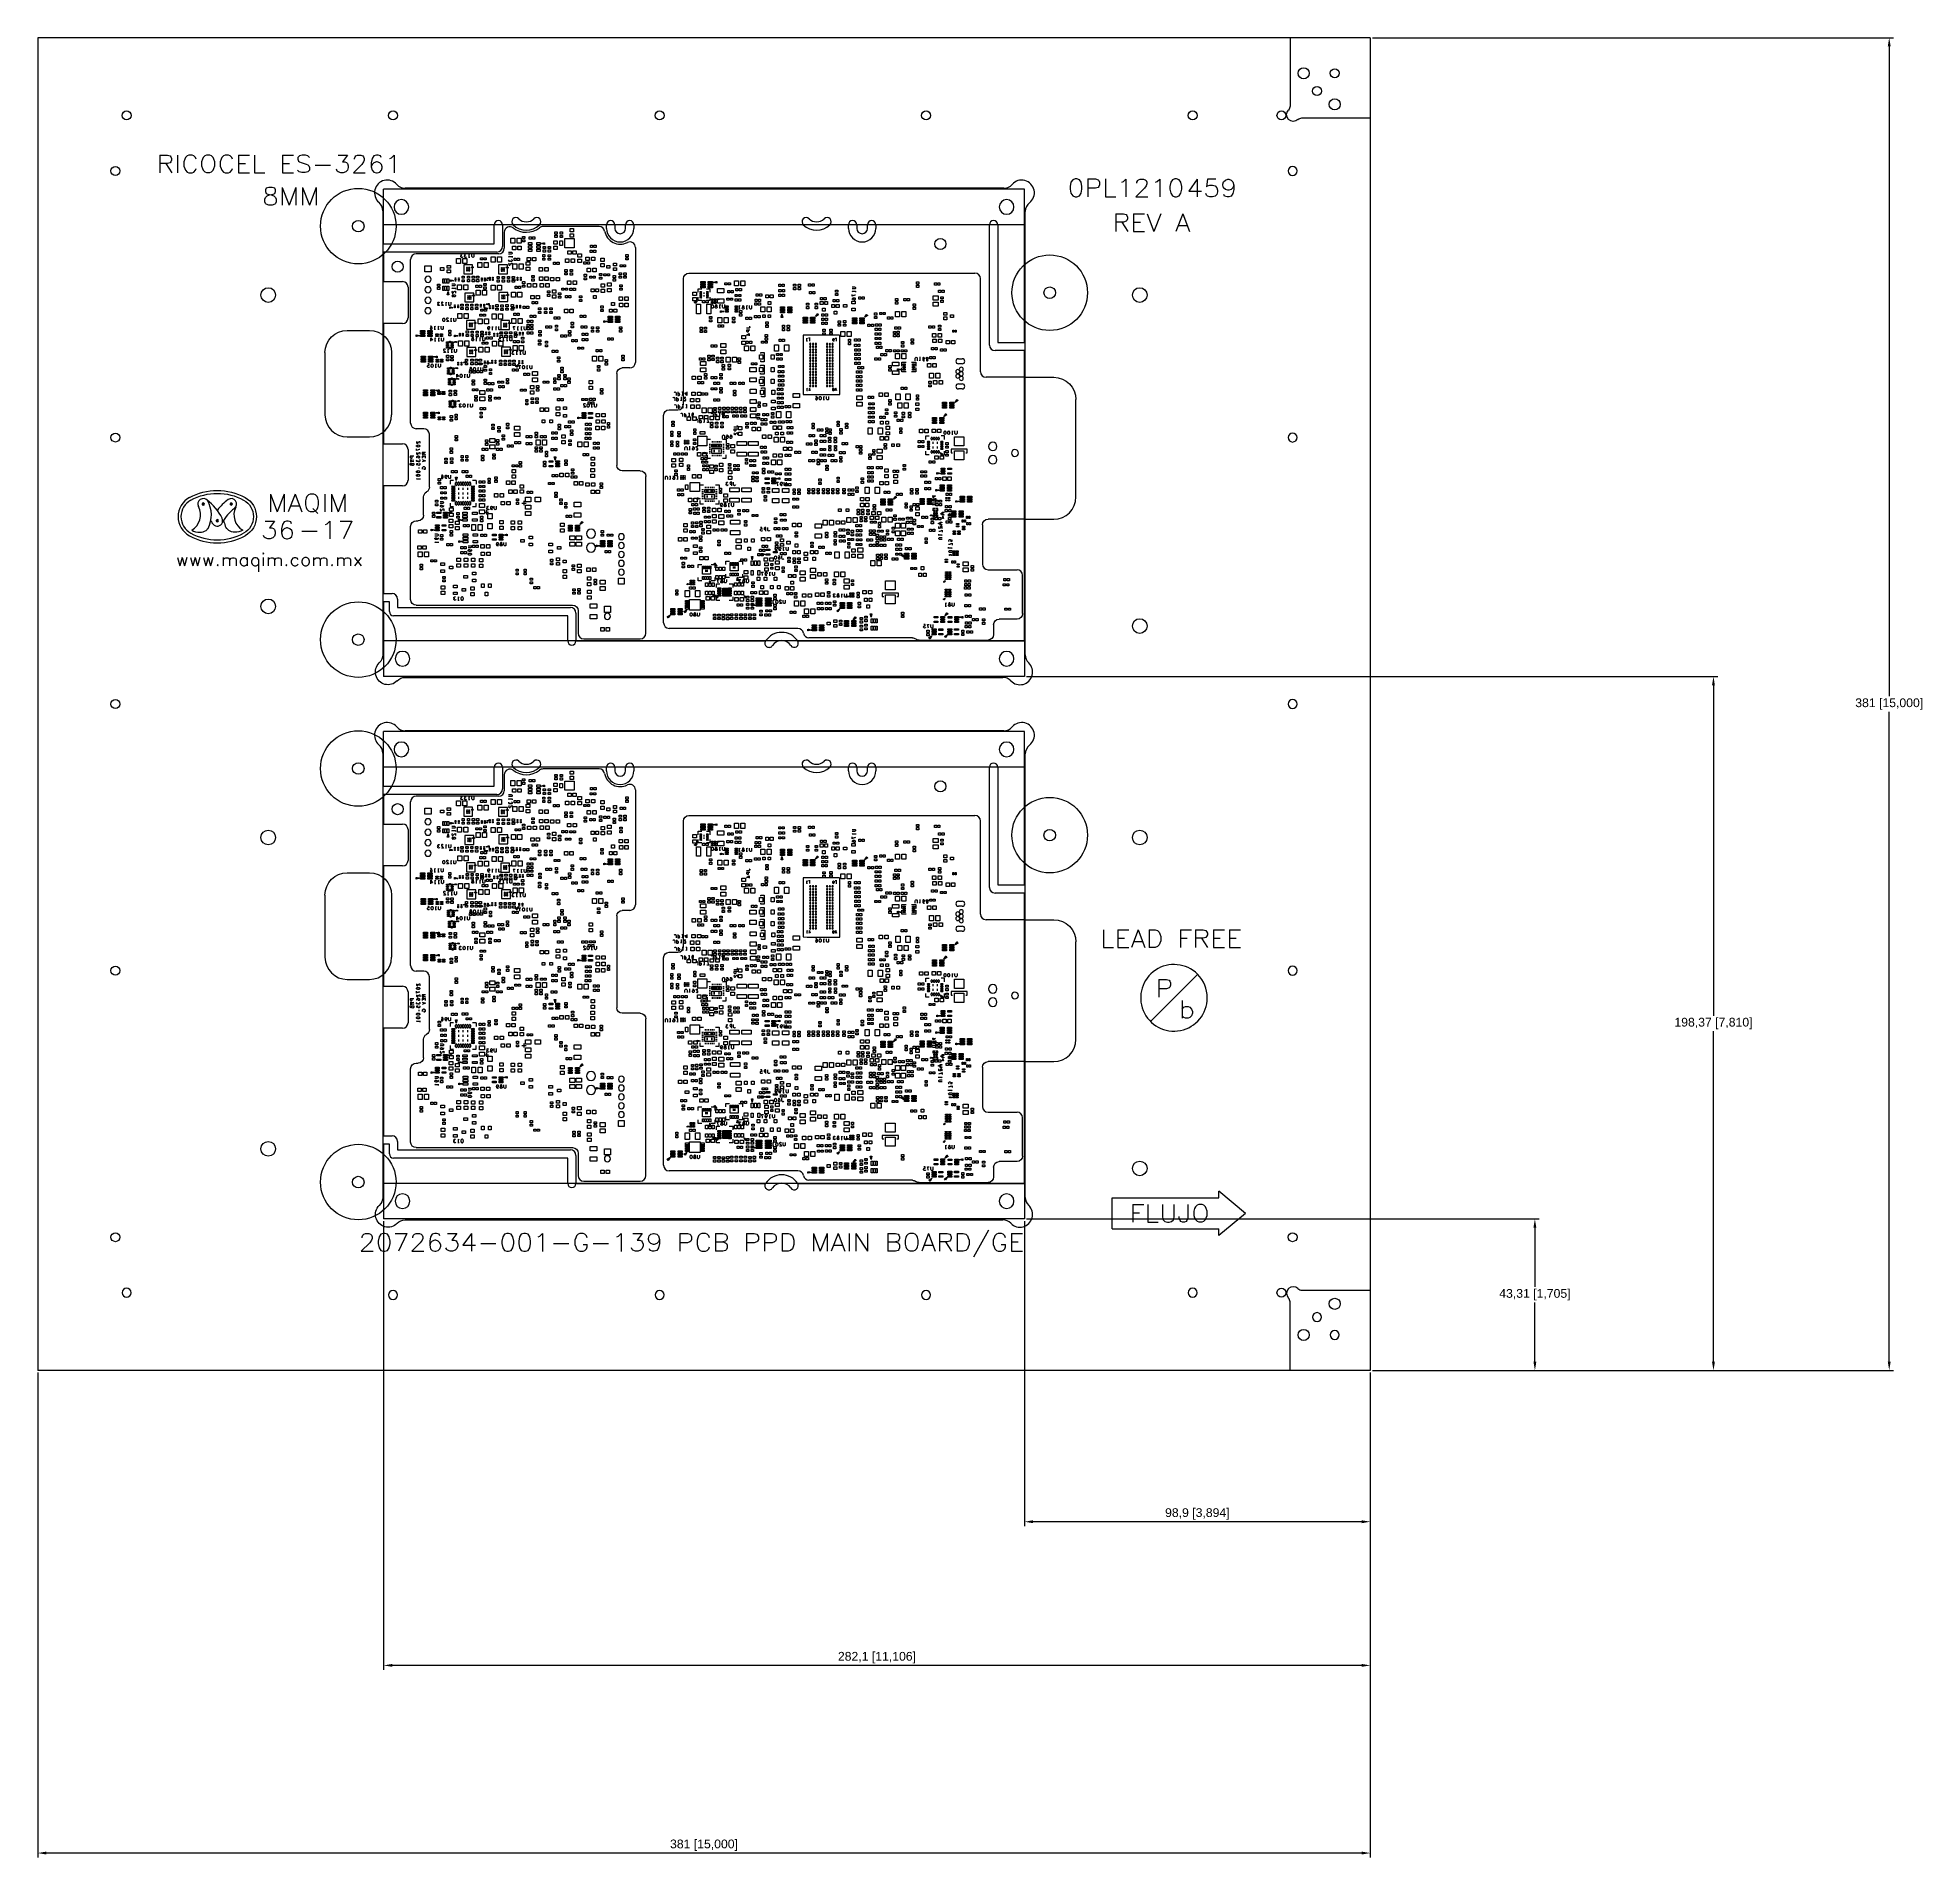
# Model space of a CAD drawing. Header units: millimetres. Extents: x -190 to 348, y -330 to 190.
import ezdxf

# ---------------------------------------------------------------- set-up
doc = ezdxf.new("R2010")
doc.units = ezdxf.units.MM
for name, color, linetype in [('10_MAQ_PALLET', 7, 'Continuous'), ('4_SIKCREN_BOTTOM_', 7, 'Continuous'), ('5_SOLDER_PASTE_BOTTOM_', 7, 'Continuous'), ('7______BREAKAWAY', 7, 'Continuous')]:
    doc.layers.add(name, color=color, linetype=linetype)
doc.styles.get("Standard").update_dxf_attribs({"font": 'arial.ttf'})
doc.dimstyles.new('ISO-25', dxfattribs={"dimtxt": 2.5, "dimasz": 2.5, "dimexe": 1.25, "dimexo": 0.625, "dimtad": 1, "dimtih": 1, "dimtoh": 1, "dimtxsty": 'Standard', "dimcen": 2.5, "dimadec": 0, "dimazin": 0, "dimtfac": 1, "dimtmove": 0, "dimatfit": 3, "dimfxl": 1, "dimarcsym": 0})

msp = doc.modelspace()

# ---------------------------------------------------------------- blocks, each defined once
blk = doc.blocks.new('*D3')
at = {"color": 0, "lineweight": -2}
for p, q in [((191.12, 190.5), (340.11, 190.5)), ((338.86, 188), (338.86, 2.23)), ((338.86, -188), (338.86, -2.23)), ((191.12, -190.5), (340.11, -190.5))]:
    blk.add_line(p, q, dxfattribs=at)
at = {"color": 0}
for points in [[(338.44, 188), (339.27, 188), (338.86, 190.5)], [(338.44, -188), (339.27, -188), (338.86, -190.5)]]:
    blk.add_solid(points, dxfattribs=at)
at = {"layer": 'Defpoints', "color": 0}
for p in [(190.5, 190.5), (190.5, -190.5), (338.86, -190.5)]:
    blk.add_point(p, dxfattribs=at)
at = {"color": 0, "insert": (338.86, 0), "char_height": 2.5, "attachment_point": 5}
blk.add_mtext('381 [15,000]', dxfattribs=at)
blk = doc.blocks.new('*D4')
at = {"color": 0, "lineweight": -2}
for p, q in [((92.23, -147.19), (238.81, -147.19)), ((237.56, -149.69), (237.56, -166.62)), ((237.56, -188), (237.56, -171.07)), ((191.12, -190.5), (238.81, -190.5))]:
    blk.add_line(p, q, dxfattribs=at)
at = {"color": 0}
for points in [[(237.14, -149.69), (237.97, -149.69), (237.56, -147.19)], [(237.14, -188), (237.97, -188), (237.56, -190.5)]]:
    blk.add_solid(points, dxfattribs=at)
at = {"layer": 'Defpoints', "color": 0}
for p in [(91.6, -147.19), (237.56, -147.19), (190.5, -190.5)]:
    blk.add_point(p, dxfattribs=at)
at = {"color": 0, "insert": (237.56, -168.85), "char_height": 2.5, "attachment_point": 5}
blk.add_mtext('43,31 [1,705]', dxfattribs=at)
blk = doc.blocks.new('*D5')
at = {"color": 0, "lineweight": -2}
for p, q in [((92.23, 7.87), (289.86, 7.87)), ((288.61, 5.37), (288.61, -89.09)), ((288.61, -188), (288.61, -93.54)), ((191.12, -190.5), (289.86, -190.5))]:
    blk.add_line(p, q, dxfattribs=at)
at = {"color": 0}
for points in [[(288.19, 5.37), (289.02, 5.37), (288.61, 7.87)], [(288.19, -188), (289.02, -188), (288.61, -190.5)]]:
    blk.add_solid(points, dxfattribs=at)
at = {"layer": 'Defpoints', "color": 0}
for p in [(91.6, 7.87), (288.61, 7.87), (190.5, -190.5)]:
    blk.add_point(p, dxfattribs=at)
at = {"color": 0, "insert": (288.61, -91.31), "char_height": 2.5, "attachment_point": 5}
blk.add_mtext('198,37 [7,810]', dxfattribs=at)
blk = doc.blocks.new('*D6')
at = {"color": 0, "lineweight": -2}
for p, q in [((-190.5, -191.12), (-190.5, -329.71)), ((190.5, -191.12), (190.5, -329.71)), ((188, -328.46), (-188, -328.46))]:
    blk.add_line(p, q, dxfattribs=at)
at = {"color": 0}
for points in [[(-188, -328.04), (-188, -328.88), (-190.5, -328.46)], [(188, -328.04), (188, -328.88), (190.5, -328.46)]]:
    blk.add_solid(points, dxfattribs=at)
at = {"layer": 'Defpoints', "color": 0}
for p in [(-190.5, -190.5), (190.5, -190.5), (-190.5, -328.46)]:
    blk.add_point(p, dxfattribs=at)
at = {"color": 0, "insert": (0, -326.23), "char_height": 2.5, "attachment_point": 5}
blk.add_mtext('381 [15,000]', dxfattribs=at)
blk = doc.blocks.new('*D7')
at = {"color": 0, "lineweight": -2}
for p, q in [((91.6, -147.82), (91.6, -235)), ((190.5, -191.12), (190.5, -235)), ((188, -233.75), (94.1, -233.75))]:
    blk.add_line(p, q, dxfattribs=at)
at = {"color": 0}
for points in [[(94.1, -233.33), (94.1, -234.17), (91.6, -233.75)], [(188, -233.33), (188, -234.17), (190.5, -233.75)]]:
    blk.add_solid(points, dxfattribs=at)
at = {"layer": 'Defpoints', "color": 0}
for p in [(91.6, -147.19), (190.5, -190.5), (91.6, -233.75)]:
    blk.add_point(p, dxfattribs=at)
at = {"color": 0, "insert": (141.05, -231.52), "char_height": 2.5, "attachment_point": 5}
blk.add_mtext('98,9 [3,894]', dxfattribs=at)
blk = doc.blocks.new('*D8')
at = {"color": 0, "lineweight": -2}
for p, q in [((-91.6, -147.82), (-91.6, -276.06)), ((190.5, -191.12), (190.5, -276.06)), ((188, -274.81), (-89.1, -274.81))]:
    blk.add_line(p, q, dxfattribs=at)
at = {"color": 0}
for points in [[(-89.1, -274.4), (-89.1, -275.23), (-91.6, -274.81)], [(188, -274.4), (188, -275.23), (190.5, -274.81)]]:
    blk.add_solid(points, dxfattribs=at)
at = {"layer": 'Defpoints', "color": 0}
for p in [(-91.6, -147.19), (190.5, -190.5), (-91.6, -274.81)]:
    blk.add_point(p, dxfattribs=at)
at = {"color": 0, "insert": (49.45, -272.59), "char_height": 2.5, "attachment_point": 5}
blk.add_mtext('282,1 [11,106]', dxfattribs=at)

# ---------------------------------------------------------------- dimensions: what is measured, and where the dimension line sits
for base, p1, p2, picture, middle in [((338.858, -190.5), (190.5, 190.5), (190.5, -190.5), '*D3', (338.858, 0)), ((288.606, 7.874), (190.5, -190.5), (91.6, 7.874), '*D5', (288.606, -91.313)), ((237.555, -147.193), (190.5, -190.5), (91.6, -147.193), '*D4', (237.555, -168.846))]:
    dim = msp.add_linear_dim(base=base, p1=p1, p2=p2, angle=90, dimstyle='ISO-25')
    dim.commit()
    dim.dimension.update_dxf_attribs({"geometry": picture, "text_midpoint": middle})
for base, p2, picture, middle in [((-91.6, -274.815), (-91.6, -147.193), '*D8', (49.45, -272.587)), ((91.6, -233.749), (91.6, -147.193), '*D7', (141.05, -231.522)), ((-190.5, -328.462), (-190.5, -190.5), '*D6', (0, -326.234))]:
    dim = msp.add_linear_dim(base=base, p1=(190.5, -190.5), p2=p2, dimstyle='ISO-25')
    dim.commit()
    dim.dimension.update_dxf_attribs({"geometry": picture, "text_midpoint": middle})

# ---------------------------------------------------------------- linework, layer by layer
at = {"layer": '10_MAQ_PALLET', "color": 3}
for p, q in [((-190.5, 190.5), (-190.5, -190.5)), ((190.5, 190.5), (-190.5, 190.5)), ((190.5, 190.5), (190.5, -190.5)), ((-155.561, 156.943), (-155.561, 151.863)), ((-155.561, 156.943), (-153.384, 156.943)), ((-153.384, 156.943), (-152.658, 156.701)), ((-152.658, 156.701), (-152.416, 156.459)), ((-152.416, 156.459), (-152.216, 155.976)), ((-150.481, 156.943), (-150.481, 151.863)), ((-147.778, 156.701), (-148.262, 156.217)), ((-147.294, 156.902), (-147.778, 156.701)), ((-146.327, 156.902), (-147.294, 156.902)), ((-145.843, 156.701), (-146.327, 156.902)), ((-145.359, 156.217), (-145.843, 156.701)), ((-143.224, 156.259), (-143.424, 155.775)), ((-142.74, 156.743), (-143.224, 156.259)), ((-142.256, 156.943), (-142.74, 156.743)), ((-141.288, 156.943), (-142.256, 156.943)), ((-140.804, 156.743), (-141.288, 156.943)), ((-140.321, 156.259), (-140.804, 156.743)), ((-140.12, 155.775), (-140.321, 156.259)), ((-137.376, 156.701), (-137.86, 156.217)), ((-136.893, 156.902), (-137.376, 156.701)), ((-135.925, 156.902), (-136.893, 156.902)), ((-135.441, 156.701), (-135.925, 156.902)), ((-134.957, 156.217), (-135.441, 156.701)), ((-133.064, 156.943), (-133.064, 151.863)), ((-133.064, 156.943), (-129.919, 156.943)), ((-128.467, 156.943), (-128.467, 151.863)), ((-120.484, 156.943), (-120.484, 151.863)), ((-120.484, 156.943), (-117.34, 156.943)), ((-115.646, 156.701), (-116.13, 156.217)), ((-114.921, 156.943), (-115.646, 156.701)), ((-113.953, 156.943), (-114.921, 156.943)), ((-113.227, 156.701), (-113.953, 156.943)), ((-112.744, 156.217), (-113.227, 156.701)), ((-104.602, 156.943), (-101.941, 156.943)), ((-101.941, 156.943), (-103.392, 155.008)), ((-99.964, 155.976), (-99.764, 156.459)), ((-99.764, 156.459), (-99.522, 156.701)), ((-99.522, 156.701), (-99.038, 156.902)), ((-99.038, 156.902), (-98.07, 156.902)), ((-98.07, 156.902), (-97.587, 156.701)), ((-97.587, 156.701), (-97.345, 156.459)), ((-97.345, 156.459), (-97.144, 155.976)), ((-94.4, 156.701), (-94.884, 155.976)), ((-93.675, 156.943), (-94.4, 156.701)), ((-93.191, 156.943), (-93.675, 156.943)), ((-92.465, 156.701), (-93.191, 156.943)), ((-92.265, 156.217), (-92.465, 156.701)), ((-89.32, 156.176), (-88.595, 156.902)), ((-88.595, 156.902), (-88.595, 151.822)), ((-153.384, 154.524), (-155.561, 154.524)), ((-153.867, 154.524), (-152.174, 151.863)), ((-152.658, 154.766), (-153.384, 154.524)), ((-152.416, 155.008), (-152.658, 154.766)), ((-152.216, 155.492), (-152.416, 155.008)), ((-152.216, 155.976), (-152.216, 155.492)), ((-148.462, 155.734), (-148.704, 155.008)), ((-148.704, 155.008), (-148.704, 153.798)), ((-148.704, 153.798), (-148.462, 153.073)), ((-148.262, 156.217), (-148.462, 155.734)), ((-148.462, 153.073), (-148.262, 152.589)), ((-148.262, 152.589), (-147.778, 152.105)), ((-147.778, 152.105), (-147.294, 151.905)), ((-147.294, 151.905), (-146.327, 151.905)), ((-146.327, 151.905), (-145.843, 152.105)), ((-145.843, 152.105), (-145.359, 152.589)), ((-145.159, 155.734), (-145.359, 156.217)), ((-145.359, 152.589), (-145.159, 153.073)), ((-143.424, 155.775), (-143.666, 155.049)), ((-143.666, 155.049), (-143.666, 153.84)), ((-143.666, 153.84), (-143.424, 153.114)), ((-143.424, 153.114), (-143.224, 152.63)), ((-143.224, 152.63), (-142.74, 152.147)), ((-142.74, 152.147), (-142.256, 151.946)), ((-142.256, 151.946), (-141.288, 151.946)), ((-141.288, 151.946), (-140.804, 152.147)), ((-140.804, 152.147), (-140.321, 152.63)), ((-140.321, 152.63), (-140.12, 153.114)), ((-139.878, 155.049), (-140.12, 155.775)), ((-140.12, 153.114), (-139.878, 153.84)), ((-139.878, 153.84), (-139.878, 155.049)), ((-138.061, 155.734), (-138.302, 155.008)), ((-138.302, 155.008), (-138.302, 153.798)), ((-138.302, 153.798), (-138.061, 153.073)), ((-137.86, 156.217), (-138.061, 155.734)), ((-138.061, 153.073), (-137.86, 152.589)), ((-137.86, 152.589), (-137.376, 152.105)), ((-137.376, 152.105), (-136.893, 151.905)), ((-136.893, 151.905), (-135.925, 151.905)), ((-135.925, 151.905), (-135.441, 152.105)), ((-135.441, 152.105), (-134.957, 152.589)), ((-134.757, 155.734), (-134.957, 156.217)), ((-134.957, 152.589), (-134.757, 153.073)), ((-133.064, 154.524), (-131.128, 154.524)), ((-133.064, 151.863), (-129.919, 151.863)), ((-128.467, 151.863), (-125.564, 151.863)), ((-120.484, 154.524), (-118.549, 154.524)), ((-120.484, 151.863), (-117.34, 151.863)), ((-115.729, 152.188), (-116.213, 152.672)), ((-116.13, 156.217), (-116.13, 155.734)), ((-116.13, 155.734), (-115.93, 155.25)), ((-115.93, 155.25), (-115.688, 155.008)), ((-115.004, 151.946), (-115.729, 152.188)), ((-115.688, 155.008), (-115.204, 154.808)), ((-115.204, 154.808), (-113.753, 154.324)), ((-114.036, 151.946), (-115.004, 151.946)), ((-113.31, 152.188), (-114.036, 151.946)), ((-113.753, 154.324), (-113.269, 154.123)), ((-112.827, 152.672), (-113.31, 152.188)), ((-113.269, 154.123), (-113.027, 153.881)), ((-113.027, 153.881), (-112.827, 153.398)), ((-112.827, 153.398), (-112.827, 152.672)), ((-111.133, 154.04), (-106.779, 154.04)), ((-104.844, 152.388), (-105.044, 152.872)), ((-104.602, 152.147), (-104.844, 152.388)), ((-103.876, 151.905), (-104.602, 152.147)), ((-103.15, 151.905), (-103.876, 151.905)), ((-103.392, 155.008), (-102.667, 155.008)), ((-102.425, 152.147), (-103.15, 151.905)), ((-102.667, 155.008), (-102.183, 154.808)), ((-101.941, 152.63), (-102.425, 152.147)), ((-102.183, 154.808), (-101.941, 154.566)), ((-101.941, 154.566), (-101.699, 153.84)), ((-101.699, 153.356), (-101.941, 152.63)), ((-101.699, 153.84), (-101.699, 153.356)), ((-97.828, 154.282), (-100.248, 151.863)), ((-100.248, 151.863), (-96.861, 151.863)), ((-99.964, 155.734), (-99.964, 155.976)), ((-97.345, 155.008), (-97.828, 154.282)), ((-97.144, 155.492), (-97.345, 155.008)), ((-97.144, 155.976), (-97.144, 155.492)), ((-94.884, 155.976), (-95.126, 154.766)), ((-95.126, 154.766), (-95.126, 153.556)), ((-94.884, 154.282), (-95.126, 153.556)), ((-95.126, 153.556), (-94.884, 152.589)), ((-94.4, 154.766), (-94.884, 154.282)), ((-94.884, 152.589), (-94.4, 152.105)), ((-93.675, 155.008), (-94.4, 154.766)), ((-94.4, 152.105), (-93.675, 151.863)), ((-93.433, 155.008), (-93.675, 155.008)), ((-93.675, 151.863), (-93.433, 151.863)), ((-92.707, 154.766), (-93.433, 155.008)), ((-93.433, 151.863), (-92.707, 152.105)), ((-92.223, 154.282), (-92.707, 154.766)), ((-92.707, 152.105), (-92.223, 152.589)), ((-91.981, 153.556), (-92.223, 154.282)), ((-92.223, 152.589), (-91.981, 153.315)), ((-91.981, 153.315), (-91.981, 153.556)), ((-89.804, 155.976), (-89.32, 156.176)), ((-125.159, 147.453), (-125.36, 146.969)), ((-125.36, 146.969), (-125.36, 146.485)), ((-125.36, 146.485), (-125.159, 146.001)), ((-124.434, 147.695), (-125.159, 147.453)), ((-125.159, 146.001), (-124.676, 145.801)), ((-124.918, 145.317), (-124.192, 145.559)), ((-124.676, 145.801), (-123.708, 145.559)), ((-123.466, 147.695), (-124.434, 147.695)), ((-124.192, 145.559), (-123.224, 145.801)), ((-123.708, 145.559), (-122.982, 145.317)), ((-122.74, 147.453), (-123.466, 147.695)), ((-123.224, 145.801), (-122.74, 146.001)), ((-122.54, 146.969), (-122.74, 147.453)), ((-122.74, 146.001), (-122.54, 146.485)), ((-122.54, 146.485), (-122.54, 146.969)), ((-120.563, 147.695), (-120.563, 142.615)), ((-120.563, 147.695), (-118.628, 142.615)), ((-116.693, 147.695), (-118.628, 142.615)), ((-116.693, 147.695), (-116.693, 142.615)), ((-114.758, 147.695), (-114.758, 142.615)), ((-114.758, 147.695), (-112.822, 142.615)), ((-110.887, 147.695), (-112.822, 142.615)), ((-110.887, 147.695), (-110.887, 142.615)), ((104.919, 149.163), (104.677, 147.953)), ((104.677, 147.953), (104.677, 147.228)), ((104.677, 147.228), (104.919, 146.018)), ((105.403, 149.889), (104.919, 149.163)), ((104.919, 146.018), (105.403, 145.293)), ((106.129, 150.131), (105.403, 149.889)), ((106.613, 150.131), (106.129, 150.131)), ((107.338, 149.889), (106.613, 150.131)), ((107.822, 149.163), (107.338, 149.889)), ((107.338, 145.293), (107.822, 146.018)), ((108.064, 147.953), (107.822, 149.163)), ((107.822, 146.018), (108.064, 147.228)), ((108.064, 147.228), (108.064, 147.953)), ((109.757, 150.131), (109.757, 145.051)), ((109.757, 150.131), (111.935, 150.131)), ((111.935, 147.47), (109.757, 147.47)), ((111.935, 150.131), (112.66, 149.889)), ((112.66, 147.712), (111.935, 147.47)), ((112.66, 149.889), (112.902, 149.647)), ((112.902, 147.953), (112.66, 147.712)), ((112.902, 149.647), (113.103, 149.163)), ((113.103, 148.437), (112.902, 147.953)), ((113.103, 149.163), (113.103, 148.437)), ((114.837, 150.131), (114.837, 145.051)), ((119.434, 149.163), (119.917, 149.363)), ((119.917, 149.363), (120.643, 150.089)), ((120.643, 150.089), (120.643, 145.009)), ((125.924, 147.47), (123.504, 145.051)), ((123.788, 149.163), (123.988, 149.647)), ((123.788, 148.921), (123.788, 149.163)), ((123.988, 149.647), (124.23, 149.889)), ((124.23, 149.889), (124.714, 150.089)), ((124.714, 150.089), (125.682, 150.089)), ((125.682, 150.089), (126.165, 149.889)), ((126.407, 148.195), (125.924, 147.47)), ((126.165, 149.889), (126.407, 149.647)), ((126.407, 149.647), (126.608, 149.163)), ((126.608, 148.679), (126.407, 148.195)), ((126.608, 149.163), (126.608, 148.679)), ((129.068, 149.163), (129.552, 149.363)), ((129.552, 149.363), (130.278, 150.089)), ((130.278, 150.089), (130.278, 145.009)), ((133.423, 149.163), (133.181, 147.953)), ((133.181, 147.953), (133.181, 147.228)), ((133.181, 147.228), (133.423, 146.018)), ((133.906, 149.889), (133.423, 149.163)), ((133.423, 146.018), (133.906, 145.293)), ((134.632, 150.131), (133.906, 149.889)), ((135.116, 150.131), (134.632, 150.131)), ((135.842, 149.889), (135.116, 150.131)), ((136.325, 149.163), (135.842, 149.889)), ((135.842, 145.293), (136.325, 146.018)), ((136.567, 147.953), (136.325, 149.163)), ((136.325, 146.018), (136.567, 147.228)), ((136.567, 147.228), (136.567, 147.953)), ((141.027, 150.045), (138.608, 146.658)), ((138.608, 146.658), (142.237, 146.658)), ((141.027, 150.045), (141.027, 144.965)), ((143.688, 145.449), (143.488, 145.933)), ((143.93, 150.045), (143.688, 147.868)), ((143.688, 147.868), (143.93, 148.11)), ((146.349, 150.045), (143.93, 150.045)), ((143.93, 148.11), (144.656, 148.352)), ((144.656, 148.352), (145.381, 148.352)), ((145.381, 148.352), (146.107, 148.11)), ((146.107, 148.11), (146.591, 147.626)), ((146.591, 145.691), (146.107, 145.207)), ((146.591, 147.626), (146.833, 146.9)), ((146.833, 146.417), (146.591, 145.691)), ((146.833, 146.9), (146.833, 146.417)), ((148.326, 148.594), (148.568, 149.319)), ((148.326, 148.352), (148.326, 148.594)), ((148.568, 147.626), (148.326, 148.352)), ((148.568, 149.319), (149.052, 149.803)), ((149.052, 147.142), (148.568, 147.626)), ((148.81, 145.207), (148.609, 145.691)), ((149.052, 149.803), (149.777, 150.045)), ((149.777, 146.9), (149.052, 147.142)), ((149.777, 150.045), (150.019, 150.045)), ((150.019, 146.9), (149.777, 146.9)), ((150.019, 150.045), (150.745, 149.803)), ((150.745, 147.142), (150.019, 146.9)), ((150.745, 149.803), (151.229, 149.319)), ((151.229, 147.626), (150.745, 147.142)), ((151.229, 145.933), (150.745, 145.207)), ((151.229, 149.319), (151.471, 148.352)), ((151.471, 148.352), (151.229, 147.626)), ((151.471, 147.142), (151.229, 145.933)), ((151.471, 148.352), (151.471, 147.142)), ((-125.602, 144.349), (-125.401, 144.833)), ((-125.602, 143.624), (-125.602, 144.349)), ((-125.401, 143.14), (-125.602, 143.624)), ((-125.401, 144.833), (-124.918, 145.317)), ((-125.159, 142.898), (-125.401, 143.14)), ((-124.434, 142.656), (-125.159, 142.898)), ((-123.466, 142.656), (-124.434, 142.656)), ((-122.74, 142.898), (-123.466, 142.656)), ((-122.982, 145.317), (-122.498, 144.833)), ((-122.498, 143.14), (-122.74, 142.898)), ((-122.498, 144.833), (-122.298, 144.349)), ((-122.298, 143.624), (-122.498, 143.14)), ((-122.298, 144.349), (-122.298, 143.624)), ((105.403, 145.293), (106.129, 145.051)), ((106.129, 145.051), (106.613, 145.051)), ((106.613, 145.051), (107.338, 145.293)), ((114.837, 145.051), (117.74, 145.051)), ((117.755, 140.193), (117.755, 135.113)), ((117.755, 140.193), (119.933, 140.193)), ((119.933, 140.193), (120.658, 139.951)), ((122.835, 140.193), (122.835, 135.113)), ((122.835, 140.193), (125.98, 140.193)), ((123.504, 145.051), (126.891, 145.051)), ((126.706, 140.193), (128.641, 135.113)), ((130.576, 140.193), (128.641, 135.113)), ((133.906, 145.293), (134.632, 145.051)), ((134.632, 145.051), (135.116, 145.051)), ((136.866, 140.193), (134.931, 135.113)), ((135.116, 145.051), (135.842, 145.293)), ((136.866, 140.193), (138.801, 135.113)), ((143.93, 145.207), (143.688, 145.449)), ((144.656, 144.965), (143.93, 145.207)), ((145.381, 144.965), (144.656, 144.965)), ((146.107, 145.207), (145.381, 144.965)), ((149.535, 144.965), (148.81, 145.207)), ((150.019, 144.965), (149.535, 144.965)), ((150.745, 145.207), (150.019, 144.965)), ((119.933, 137.774), (117.755, 137.774)), ((119.449, 137.774), (121.142, 135.113)), ((120.658, 138.016), (119.933, 137.774)), ((120.658, 139.951), (120.9, 139.709)), ((120.9, 138.258), (120.658, 138.016)), ((120.9, 139.709), (121.101, 139.226)), ((121.101, 138.742), (120.9, 138.258)), ((121.101, 139.226), (121.101, 138.742)), ((122.835, 137.774), (124.771, 137.774)), ((122.835, 135.113), (125.98, 135.113)), ((135.656, 136.807), (138.075, 136.807)), ((-123.932, 60.031), (-123.932, 54.951)), ((-123.932, 60.031), (-121.996, 54.951)), ((-120.061, 60.031), (-121.996, 54.951)), ((-120.061, 60.031), (-120.061, 54.951)), ((-116.916, 60.031), (-118.852, 54.951)), ((-116.916, 60.031), (-114.981, 54.951)), ((-113.53, 59.347), (-113.73, 58.863)), ((-113.046, 59.831), (-113.53, 59.347)), ((-112.562, 60.031), (-113.046, 59.831)), ((-111.594, 60.031), (-112.562, 60.031)), ((-111.111, 59.831), (-111.594, 60.031)), ((-110.627, 59.347), (-111.111, 59.831)), ((-110.426, 58.863), (-110.627, 59.347)), ((-108.45, 60.031), (-108.45, 54.951)), ((-106.514, 60.031), (-106.514, 54.951)), ((-106.514, 60.031), (-104.579, 54.951)), ((-102.644, 60.031), (-104.579, 54.951)), ((-102.644, 60.031), (-102.644, 54.951)), ((-142.961, 57.472), (-143.451, 56.982)), ((-142.89, 57.4), (-143.379, 56.91)), ((-135.16, 57.541), (-135.28, 56.859)), ((-135.06, 57.523), (-135.18, 56.841)), ((-118.126, 56.644), (-115.707, 56.644)), ((-113.73, 58.863), (-113.972, 58.137)), ((-113.972, 58.137), (-113.972, 56.928)), ((-113.972, 56.928), (-113.73, 56.202)), ((-113.73, 56.202), (-113.53, 55.718)), ((-113.53, 55.718), (-113.046, 55.235)), ((-113.046, 55.235), (-112.562, 55.034)), ((-112.562, 55.034), (-111.594, 55.034)), ((-111.836, 55.919), (-110.385, 54.467)), ((-111.594, 55.034), (-111.111, 55.235)), ((-111.111, 55.235), (-110.627, 55.718)), ((-110.627, 55.718), (-110.426, 56.202)), ((-110.185, 58.137), (-110.426, 58.863)), ((-110.426, 56.202), (-110.185, 56.928)), ((-110.185, 56.928), (-110.185, 58.137)), ((-139.468, 52.608), (-138.937, 52.163)), ((-139.403, 52.685), (-138.872, 52.24)), ((-125.463, 52.299), (-122.802, 52.299)), ((-122.802, 52.299), (-124.254, 50.364)), ((-124.254, 50.364), (-123.528, 50.364)), ((-123.528, 50.364), (-123.044, 50.163)), ((-123.044, 50.163), (-122.802, 49.921)), ((-122.802, 49.921), (-122.56, 49.196)), ((-122.56, 48.712), (-122.802, 47.986)), ((-122.56, 49.196), (-122.56, 48.712)), ((-120.542, 51.331), (-120.784, 50.122)), ((-120.784, 50.122), (-120.784, 48.912)), ((-120.542, 49.638), (-120.784, 48.912)), ((-120.784, 48.912), (-120.542, 47.945)), ((-120.058, 52.057), (-120.542, 51.331)), ((-120.058, 50.122), (-120.542, 49.638)), ((-119.333, 52.299), (-120.058, 52.057)), ((-119.333, 50.364), (-120.058, 50.122)), ((-118.849, 52.299), (-119.333, 52.299)), ((-119.091, 50.364), (-119.333, 50.364)), ((-118.365, 50.122), (-119.091, 50.364)), ((-118.123, 52.057), (-118.849, 52.299)), ((-117.881, 49.638), (-118.365, 50.122)), ((-117.923, 51.573), (-118.123, 52.057)), ((-117.639, 48.912), (-117.881, 49.638)), ((-117.881, 47.945), (-117.639, 48.67)), ((-117.639, 48.67), (-117.639, 48.912)), ((-114.95, 49.419), (-110.595, 49.419)), ((-108.176, 51.354), (-107.692, 51.555)), ((-107.692, 51.555), (-106.967, 52.28)), ((-106.967, 52.28), (-106.967, 47.2)), ((-104.064, 52.322), (-100.677, 52.322)), ((-100.677, 52.322), (-103.096, 47.242)), ((-125.997, 43.23), (-126.166, 43.06)), ((-125.828, 43.06), (-125.997, 43.23)), ((-125.705, 47.744), (-125.906, 48.228)), ((-125.463, 47.502), (-125.705, 47.744)), ((-124.738, 47.26), (-125.463, 47.502)), ((-124.012, 47.26), (-124.738, 47.26)), ((-123.286, 47.502), (-124.012, 47.26)), ((-122.802, 47.986), (-123.286, 47.502)), ((-120.542, 47.945), (-120.058, 47.461)), ((-120.058, 47.461), (-119.333, 47.219)), ((-119.333, 47.219), (-119.091, 47.219)), ((-119.091, 47.219), (-118.365, 47.461)), ((-118.365, 47.461), (-117.881, 47.945)), ((-150.55, 41.875), (-149.873, 39.504)), ((-149.196, 41.875), (-149.873, 39.504)), ((-149.196, 41.875), (-148.518, 39.504)), ((-147.841, 41.875), (-148.518, 39.504)), ((-146.825, 41.875), (-146.148, 39.504)), ((-145.47, 41.875), (-146.148, 39.504)), ((-145.47, 41.875), (-144.793, 39.504)), ((-144.116, 41.875), (-144.793, 39.504)), ((-143.1, 41.875), (-142.422, 39.504)), ((-141.745, 41.875), (-142.422, 39.504)), ((-141.745, 41.875), (-141.068, 39.504)), ((-140.39, 41.875), (-141.068, 39.504)), ((-139.036, 39.843), (-139.205, 39.674)), ((-139.205, 39.674), (-139.036, 39.504)), ((-138.866, 39.674), (-139.036, 39.843)), ((-139.036, 39.504), (-138.866, 39.674)), ((-137.512, 41.875), (-137.512, 39.504)), ((-137.512, 41.198), (-137.004, 41.706)), ((-137.004, 41.706), (-136.665, 41.846)), ((-136.665, 41.846), (-136.157, 41.846)), ((-136.157, 41.846), (-135.818, 41.706)), ((-135.818, 41.706), (-135.649, 41.198)), ((-135.649, 41.198), (-135.649, 39.504)), ((-135.613, 41.234), (-135.141, 41.706)), ((-135.141, 41.706), (-134.802, 41.846)), ((-134.802, 41.846), (-134.294, 41.846)), ((-134.294, 41.846), (-133.956, 41.706)), ((-133.956, 41.706), (-133.786, 41.198)), ((-133.786, 41.198), (-133.786, 39.504)), ((-132.432, 41.367), (-132.601, 40.859)), ((-132.601, 40.859), (-132.601, 40.52)), ((-132.601, 40.52), (-132.432, 40.012)), ((-132.093, 41.706), (-132.432, 41.367)), ((-132.432, 40.012), (-132.093, 39.674)), ((-131.754, 41.846), (-132.093, 41.706)), ((-132.093, 39.674), (-131.754, 39.533)), ((-131.246, 41.846), (-131.754, 41.846)), ((-131.754, 39.533), (-131.246, 39.533)), ((-130.908, 41.706), (-131.246, 41.846)), ((-131.246, 39.533), (-130.908, 39.674)), ((-130.569, 41.367), (-130.908, 41.706)), ((-130.908, 39.674), (-130.569, 40.012)), ((-130.569, 41.875), (-130.569, 39.504)), ((-129.214, 41.367), (-129.384, 40.859)), ((-129.384, 40.859), (-129.384, 40.52)), ((-129.384, 40.52), (-129.214, 40.012)), ((-128.876, 41.706), (-129.214, 41.367)), ((-129.214, 40.012), (-128.876, 39.674)), ((-128.537, 41.846), (-128.876, 41.706)), ((-128.876, 39.674), (-128.537, 39.533)), ((-128.029, 41.846), (-128.537, 41.846)), ((-128.537, 39.533), (-128.029, 39.533)), ((-127.69, 41.706), (-128.029, 41.846)), ((-128.029, 39.533), (-127.69, 39.674)), ((-127.352, 41.367), (-127.69, 41.706)), ((-127.69, 39.674), (-127.352, 40.012)), ((-127.352, 41.367), (-127.352, 37.811)), ((-126.166, 43.06), (-125.997, 42.891)), ((-125.997, 42.891), (-125.828, 43.06)), ((-125.997, 41.875), (-125.997, 39.504)), ((-124.642, 41.875), (-124.642, 39.504)), ((-124.642, 41.198), (-124.134, 41.706)), ((-124.134, 41.706), (-123.796, 41.846)), ((-123.796, 41.846), (-123.288, 41.846)), ((-123.288, 41.846), (-122.949, 41.706)), ((-122.949, 41.706), (-122.78, 41.198)), ((-122.78, 41.198), (-122.78, 39.504)), ((-122.744, 41.234), (-122.272, 41.706)), ((-122.272, 41.706), (-121.933, 41.846)), ((-121.933, 41.846), (-121.425, 41.846)), ((-121.425, 41.846), (-121.086, 41.706)), ((-121.086, 41.706), (-120.917, 41.198)), ((-120.917, 41.198), (-120.917, 39.504)), ((-119.393, 39.843), (-119.562, 39.674)), ((-119.562, 39.674), (-119.393, 39.504)), ((-119.224, 39.674), (-119.393, 39.843)), ((-119.393, 39.504), (-119.224, 39.674)), ((-117.869, 41.367), (-118.038, 40.859)), ((-118.038, 40.859), (-118.038, 40.52)), ((-118.038, 40.52), (-117.869, 40.012)), ((-117.53, 41.706), (-117.869, 41.367)), ((-117.869, 40.012), (-117.53, 39.674)), ((-117.192, 41.846), (-117.53, 41.706)), ((-117.53, 39.674), (-117.192, 39.533)), ((-116.684, 41.846), (-117.192, 41.846)), ((-117.192, 39.533), (-116.684, 39.533)), ((-116.345, 41.706), (-116.684, 41.846)), ((-116.684, 39.533), (-116.345, 39.674)), ((-116.006, 41.367), (-116.345, 41.706)), ((-116.345, 39.674), (-116.006, 40.012)), ((-114.821, 41.396), (-114.99, 40.888)), ((-114.99, 40.888), (-114.99, 40.549)), ((-114.99, 40.549), (-114.821, 40.041)), ((-114.482, 41.735), (-114.821, 41.396)), ((-114.821, 40.041), (-114.482, 39.703)), ((-114.144, 41.875), (-114.482, 41.735)), ((-114.482, 39.703), (-114.144, 39.562)), ((-113.636, 41.875), (-114.144, 41.875)), ((-114.144, 39.562), (-113.636, 39.562)), ((-113.297, 41.735), (-113.636, 41.875)), ((-113.636, 39.562), (-113.297, 39.703)), ((-112.958, 41.396), (-113.297, 41.735)), ((-113.297, 39.703), (-112.958, 40.041)), ((-112.789, 40.888), (-112.958, 41.396)), ((-112.958, 40.041), (-112.789, 40.549)), ((-112.789, 40.549), (-112.789, 40.888)), ((-111.604, 41.875), (-111.604, 39.504)), ((-111.604, 41.198), (-111.096, 41.706)), ((-111.096, 41.706), (-110.757, 41.846)), ((-110.757, 41.846), (-110.249, 41.846)), ((-110.249, 41.846), (-109.91, 41.706)), ((-109.91, 41.706), (-109.741, 41.198)), ((-109.741, 41.198), (-109.741, 39.504)), ((-109.705, 41.234), (-109.233, 41.706)), ((-109.233, 41.706), (-108.894, 41.846)), ((-108.894, 41.846), (-108.386, 41.846)), ((-108.386, 41.846), (-108.048, 41.706)), ((-108.048, 41.706), (-107.878, 41.198)), ((-107.878, 41.198), (-107.878, 39.504)), ((-106.354, 39.843), (-106.524, 39.674)), ((-106.524, 39.674), (-106.354, 39.504)), ((-106.185, 39.674), (-106.354, 39.843)), ((-106.354, 39.504), (-106.185, 39.674)), ((-104.83, 41.875), (-104.83, 39.504)), ((-104.83, 41.198), (-104.322, 41.706)), ((-104.322, 41.706), (-103.984, 41.846)), ((-103.984, 41.846), (-103.476, 41.846)), ((-103.476, 41.846), (-103.137, 41.706)), ((-103.137, 41.706), (-102.968, 41.198)), ((-102.968, 41.198), (-102.968, 39.504)), ((-102.932, 41.234), (-102.46, 41.706)), ((-102.46, 41.706), (-102.121, 41.846)), ((-102.121, 41.846), (-101.613, 41.846)), ((-101.613, 41.846), (-101.274, 41.706)), ((-101.274, 41.706), (-101.105, 41.198)), ((-101.105, 41.198), (-101.105, 39.504)), ((-99.92, 41.875), (-98.057, 39.504)), ((-98.057, 41.875), (-99.92, 39.504)), ((114.2, -64.508), (114.2, -69.588)), ((118.313, -64.508), (118.313, -69.588)), ((118.313, -64.508), (121.457, -64.508)), ((124.118, -64.508), (122.183, -69.588)), ((124.118, -64.508), (126.054, -69.588)), ((127.263, -64.508), (127.263, -69.588)), ((127.263, -64.508), (128.956, -64.508)), ((128.956, -64.508), (129.682, -64.75)), ((136.214, -64.508), (136.214, -69.588)), ((136.214, -64.508), (139.358, -64.508)), ((140.568, -64.508), (140.568, -69.588)), ((140.568, -64.508), (142.745, -64.508)), ((142.745, -64.508), (143.471, -64.75)), ((145.648, -64.508), (145.648, -69.588)), ((145.648, -64.508), (148.793, -64.508)), ((150.244, -64.508), (150.244, -69.588)), ((150.244, -64.508), (153.389, -64.508)), ((114.2, -69.588), (117.103, -69.588)), ((118.313, -66.927), (120.248, -66.927)), ((118.313, -69.588), (121.457, -69.588)), ((122.909, -67.895), (125.328, -67.895)), ((128.956, -69.588), (127.263, -69.588)), ((129.682, -69.346), (128.956, -69.588)), ((129.682, -64.75), (130.166, -65.234)), ((130.166, -68.862), (129.682, -69.346)), ((130.166, -65.234), (130.366, -65.718)), ((130.366, -68.379), (130.166, -68.862)), ((130.366, -65.718), (130.608, -66.443)), ((130.608, -67.653), (130.366, -68.379)), ((130.608, -66.443), (130.608, -67.653)), ((136.214, -66.927), (138.149, -66.927)), ((142.745, -66.927), (140.568, -66.927)), ((142.261, -66.927), (143.954, -69.588)), ((143.471, -66.685), (142.745, -66.927)), ((143.471, -64.75), (143.713, -64.992)), ((143.713, -66.443), (143.471, -66.685)), ((143.713, -64.992), (143.913, -65.476)), ((143.913, -65.96), (143.713, -66.443)), ((143.913, -65.476), (143.913, -65.96)), ((145.648, -66.927), (147.583, -66.927)), ((145.648, -69.588), (148.793, -69.588)), ((150.244, -66.927), (152.179, -66.927)), ((150.244, -69.588), (153.389, -69.588)), ((127.64, -90.711), (141.065, -77.286)), ((130.059, -78.706), (130.059, -83.786)), ((130.059, -78.706), (132.236, -78.706)), ((132.236, -78.706), (132.962, -78.948)), ((132.962, -78.948), (133.204, -79.19)), ((133.204, -79.19), (133.404, -79.674)), ((133.404, -80.4), (133.204, -80.883)), ((133.404, -79.674), (133.404, -80.4)), ((132.236, -81.367), (130.059, -81.367)), ((132.962, -81.125), (132.236, -81.367)), ((133.204, -80.883), (132.962, -81.125)), ((136.719, -84.751), (136.719, -89.831)), ((136.719, -87.17), (137.202, -86.686)), ((137.202, -89.589), (136.719, -89.105)), ((137.202, -86.686), (137.686, -86.485)), ((137.686, -89.789), (137.202, -89.589)), ((137.686, -86.485), (138.412, -86.485)), ((138.412, -89.789), (137.686, -89.789)), ((138.412, -86.485), (138.896, -86.686)), ((138.896, -89.589), (138.412, -89.789)), ((138.896, -86.686), (139.38, -87.17)), ((139.38, -89.105), (138.896, -89.589)), ((139.38, -87.17), (139.622, -87.895)), ((139.622, -88.379), (139.38, -89.105)), ((139.622, -87.895), (139.622, -88.379)), ((154.812, -145.596), (147.192, -139.246)), ((147.192, -141.151), (147.192, -139.246)), ((116.712, -150.041), (116.712, -141.151)), ((116.712, -141.151), (147.192, -141.151)), ((122.579, -143.056), (122.579, -148.136)), ((122.579, -143.056), (125.723, -143.056)), ((122.579, -145.475), (124.514, -145.475)), ((126.933, -143.056), (126.933, -148.136)), ((131.045, -143.056), (131.045, -146.685)), ((134.432, -146.685), (134.432, -143.056)), ((138.302, -143.056), (138.302, -146.927)), ((140.279, -144.224), (140.037, -144.95)), ((140.037, -144.95), (140.037, -146.16)), ((140.48, -143.741), (140.279, -144.224)), ((140.963, -143.257), (140.48, -143.741)), ((141.447, -143.056), (140.963, -143.257)), ((142.415, -143.056), (141.447, -143.056)), ((142.899, -143.257), (142.415, -143.056)), ((143.382, -143.741), (142.899, -143.257)), ((143.583, -144.224), (143.382, -143.741)), ((143.825, -144.95), (143.583, -144.224)), ((143.825, -146.16), (143.825, -144.95)), ((81.378, -150.363), (77.024, -158.104)), ((116.712, -150.041), (147.192, -150.041)), ((126.933, -148.136), (129.836, -148.136)), ((131.045, -146.685), (131.287, -147.411)), ((131.287, -147.411), (131.771, -147.894)), ((131.771, -147.894), (132.497, -148.136)), ((132.497, -148.136), (132.98, -148.136)), ((132.98, -148.136), (133.706, -147.894)), ((133.706, -147.894), (134.19, -147.411)), ((134.19, -147.411), (134.432, -146.685)), ((135.883, -146.927), (135.883, -146.443)), ((136.125, -147.653), (135.883, -146.927)), ((136.367, -147.894), (136.125, -147.653)), ((136.851, -148.095), (136.367, -147.894)), ((137.335, -148.095), (136.851, -148.095)), ((137.819, -147.894), (137.335, -148.095)), ((138.06, -147.653), (137.819, -147.894)), ((138.302, -146.927), (138.06, -147.653)), ((140.037, -146.16), (140.279, -146.885)), ((140.279, -146.885), (140.48, -147.369)), ((140.48, -147.369), (140.963, -147.853)), ((140.963, -147.853), (141.447, -148.053)), ((141.447, -148.053), (142.415, -148.053)), ((142.415, -148.053), (142.899, -147.853)), ((142.899, -147.853), (143.382, -147.369)), ((143.382, -147.369), (143.583, -146.885)), ((143.583, -146.885), (143.825, -146.16)), ((154.812, -145.596), (147.192, -151.946)), ((147.192, -151.946), (147.192, -150.041)), ((-95.579, -153.991), (-97.998, -156.41)), ((-97.714, -152.298), (-97.514, -151.814)), ((-97.714, -152.54), (-97.714, -152.298)), ((-97.514, -151.814), (-97.272, -151.572)), ((-97.272, -151.572), (-96.788, -151.372)), ((-96.788, -151.372), (-95.82, -151.372)), ((-95.82, -151.372), (-95.337, -151.572)), ((-95.095, -153.266), (-95.579, -153.991)), ((-95.337, -151.572), (-95.095, -151.814)), ((-95.095, -151.814), (-94.894, -152.298)), ((-94.894, -152.782), (-95.095, -153.266)), ((-94.894, -152.298), (-94.894, -152.782)), ((-92.918, -152.298), (-93.16, -153.508)), ((-93.16, -153.508), (-93.16, -154.233)), ((-93.16, -154.233), (-92.918, -155.443)), ((-92.434, -151.572), (-92.918, -152.298)), ((-92.918, -155.443), (-92.434, -156.168)), ((-91.708, -151.33), (-92.434, -151.572)), ((-92.434, -156.168), (-91.708, -156.41)), ((-91.224, -151.33), (-91.708, -151.33)), ((-90.499, -151.572), (-91.224, -151.33)), ((-91.224, -156.41), (-90.499, -156.168)), ((-90.015, -152.298), (-90.499, -151.572)), ((-90.499, -156.168), (-90.015, -155.443)), ((-89.773, -153.508), (-90.015, -152.298)), ((-90.015, -155.443), (-89.773, -154.233)), ((-89.773, -154.233), (-89.773, -153.508)), ((-88.321, -151.33), (-84.935, -151.33)), ((-84.935, -151.33), (-87.354, -156.41)), ((-81.106, -153.991), (-83.525, -156.41)), ((-83.241, -152.298), (-83.041, -151.814)), ((-83.241, -152.54), (-83.241, -152.298)), ((-83.041, -151.814), (-82.799, -151.572)), ((-82.799, -151.572), (-82.315, -151.372)), ((-82.315, -151.372), (-81.348, -151.372)), ((-81.348, -151.372), (-80.864, -151.572)), ((-80.622, -153.266), (-81.106, -153.991)), ((-80.864, -151.572), (-80.622, -151.814)), ((-80.622, -151.814), (-80.422, -152.298)), ((-80.422, -152.782), (-80.622, -153.266)), ((-80.422, -152.298), (-80.422, -152.782)), ((-78.161, -152.298), (-78.403, -153.508)), ((-78.403, -153.508), (-78.403, -154.717)), ((-78.161, -153.991), (-78.403, -154.717)), ((-78.403, -154.717), (-78.161, -155.685)), ((-77.678, -151.572), (-78.161, -152.298)), ((-77.678, -153.508), (-78.161, -153.991)), ((-78.161, -155.685), (-77.678, -156.168)), ((-76.952, -151.33), (-77.678, -151.572)), ((-76.952, -153.266), (-77.678, -153.508)), ((-77.678, -156.168), (-76.952, -156.41)), ((-76.468, -151.33), (-76.952, -151.33)), ((-76.71, -153.266), (-76.952, -153.266)), ((-75.984, -153.508), (-76.71, -153.266)), ((-76.71, -156.41), (-75.984, -156.168)), ((-75.742, -151.572), (-76.468, -151.33)), ((-75.5, -153.991), (-75.984, -153.508)), ((-75.984, -156.168), (-75.5, -155.685)), ((-75.542, -152.056), (-75.742, -151.572)), ((-75.259, -154.717), (-75.5, -153.991)), ((-75.5, -155.685), (-75.259, -154.959)), ((-75.259, -154.959), (-75.259, -154.717)), ((-73.565, -155.885), (-73.766, -155.401)), ((-73.323, -156.127), (-73.565, -155.885)), ((-73.323, -151.33), (-70.662, -151.33)), ((-72.598, -156.369), (-73.323, -156.127)), ((-70.662, -151.33), (-72.114, -153.266)), ((-72.114, -153.266), (-71.388, -153.266)), ((-71.146, -156.127), (-71.872, -156.369)), ((-71.388, -153.266), (-70.904, -153.466)), ((-70.662, -155.643), (-71.146, -156.127)), ((-70.904, -153.466), (-70.662, -153.708)), ((-70.662, -153.708), (-70.42, -154.434)), ((-70.42, -154.917), (-70.662, -155.643)), ((-70.42, -154.434), (-70.42, -154.917)), ((-66.508, -151.33), (-68.928, -154.717)), ((-68.928, -154.717), (-65.299, -154.717)), ((-66.508, -151.33), (-66.508, -156.41)), ((-63.848, -154.233), (-59.493, -154.233)), ((-57.558, -152.298), (-57.8, -153.508)), ((-57.8, -153.508), (-57.8, -154.233)), ((-57.8, -154.233), (-57.558, -155.443)), ((-57.074, -151.572), (-57.558, -152.298)), ((-57.558, -155.443), (-57.074, -156.168)), ((-56.348, -151.33), (-57.074, -151.572)), ((-57.074, -156.168), (-56.348, -156.41)), ((-55.865, -151.33), (-56.348, -151.33)), ((-55.139, -151.572), (-55.865, -151.33)), ((-55.865, -156.41), (-55.139, -156.168)), ((-54.655, -152.298), (-55.139, -151.572)), ((-55.139, -156.168), (-54.655, -155.443)), ((-54.413, -153.508), (-54.655, -152.298)), ((-54.655, -155.443), (-54.413, -154.233)), ((-54.413, -154.233), (-54.413, -153.508)), ((-52.72, -152.298), (-52.962, -153.508)), ((-52.962, -153.508), (-52.962, -154.233)), ((-52.962, -154.233), (-52.72, -155.443)), ((-52.236, -151.572), (-52.72, -152.298)), ((-52.72, -155.443), (-52.236, -156.168)), ((-51.51, -151.33), (-52.236, -151.572)), ((-52.236, -156.168), (-51.51, -156.41)), ((-51.027, -151.33), (-51.51, -151.33)), ((-50.301, -151.572), (-51.027, -151.33)), ((-51.027, -156.41), (-50.301, -156.168)), ((-49.817, -152.298), (-50.301, -151.572)), ((-50.301, -156.168), (-49.817, -155.443)), ((-49.575, -153.508), (-49.817, -152.298)), ((-49.817, -155.443), (-49.575, -154.233)), ((-49.575, -154.233), (-49.575, -153.508)), ((-47.398, -152.298), (-46.914, -152.098)), ((-46.914, -152.098), (-46.188, -151.372)), ((-46.188, -151.372), (-46.188, -156.452)), ((-43.044, -154.233), (-38.689, -154.233)), ((-36.671, -152.54), (-36.913, -153.266)), ((-36.913, -153.266), (-36.913, -154.475)), ((-36.913, -154.475), (-36.671, -155.201)), ((-36.471, -152.056), (-36.671, -152.54)), ((-36.671, -155.201), (-36.471, -155.685)), ((-35.987, -151.572), (-36.471, -152.056)), ((-36.471, -155.685), (-35.987, -156.168)), ((-35.503, -151.372), (-35.987, -151.572)), ((-35.987, -156.168), (-35.503, -156.369)), ((-34.536, -151.372), (-35.503, -151.372)), ((-34.577, -154.475), (-33.368, -154.475)), ((-34.052, -151.572), (-34.536, -151.372)), ((-34.536, -156.369), (-34.052, -156.168)), ((-33.568, -152.056), (-34.052, -151.572)), ((-34.052, -156.168), (-33.568, -155.685)), ((-33.368, -152.54), (-33.568, -152.056)), ((-33.568, -155.685), (-33.368, -155.201)), ((-33.368, -155.201), (-33.368, -154.475)), ((-31.674, -154.233), (-27.32, -154.233)), ((-24.901, -152.298), (-24.417, -152.098)), ((-24.417, -152.098), (-23.691, -151.372)), ((-23.691, -151.372), (-23.691, -156.452)), ((-20.547, -155.885), (-20.747, -155.401)), ((-20.305, -156.127), (-20.547, -155.885)), ((-20.305, -151.33), (-17.644, -151.33)), ((-19.579, -156.369), (-20.305, -156.127)), ((-17.644, -151.33), (-19.095, -153.266)), ((-19.095, -153.266), (-18.369, -153.266)), ((-18.128, -156.127), (-18.853, -156.369)), ((-18.369, -153.266), (-17.886, -153.466)), ((-17.644, -155.643), (-18.128, -156.127)), ((-17.886, -153.466), (-17.644, -153.708)), ((-17.644, -153.708), (-17.402, -154.434)), ((-17.402, -154.917), (-17.644, -155.643)), ((-17.402, -154.434), (-17.402, -154.917)), ((-15.909, -152.782), (-15.667, -152.056)), ((-15.909, -153.024), (-15.909, -152.782)), ((-15.667, -153.749), (-15.909, -153.024)), ((-15.667, -152.056), (-15.183, -151.572)), ((-15.183, -154.233), (-15.667, -153.749)), ((-15.425, -156.168), (-15.625, -155.685)), ((-14.699, -156.41), (-15.425, -156.168)), ((-15.183, -151.572), (-14.457, -151.33)), ((-14.457, -154.475), (-15.183, -154.233)), ((-14.457, -151.33), (-14.216, -151.33)), ((-14.216, -154.475), (-14.457, -154.475)), ((-14.216, -151.33), (-13.49, -151.572)), ((-13.49, -154.233), (-14.216, -154.475)), ((-13.49, -156.168), (-14.216, -156.41)), ((-13.49, -151.572), (-13.006, -152.056)), ((-13.006, -153.749), (-13.49, -154.233)), ((-13.006, -155.443), (-13.49, -156.168)), ((-13.006, -152.056), (-12.764, -153.024)), ((-12.764, -153.024), (-13.006, -153.749)), ((-12.764, -154.233), (-13.006, -155.443)), ((-12.764, -153.024), (-12.764, -154.233)), ((-6.917, -151.33), (-6.917, -156.41)), ((-6.917, -151.33), (-4.74, -151.33)), ((-4.74, -153.991), (-6.917, -153.991)), ((-4.74, -151.33), (-4.014, -151.572)), ((-4.014, -153.749), (-4.74, -153.991)), ((-4.014, -151.572), (-3.772, -151.814)), ((-3.772, -153.508), (-4.014, -153.749)), ((-3.772, -151.814), (-3.572, -152.298)), ((-3.572, -153.024), (-3.772, -153.508)), ((-3.572, -152.298), (-3.572, -153.024)), ((-1.754, -152.54), (-1.996, -153.266)), ((-1.996, -153.266), (-1.996, -154.475)), ((-1.996, -154.475), (-1.754, -155.201)), ((-1.553, -152.056), (-1.754, -152.54)), ((-1.754, -155.201), (-1.553, -155.685)), ((-1.07, -151.572), (-1.553, -152.056)), ((-1.553, -155.685), (-1.07, -156.168)), ((-0.586, -151.372), (-1.07, -151.572)), ((-1.07, -156.168), (-0.586, -156.369)), ((0.382, -151.372), (-0.586, -151.372)), ((0.866, -151.572), (0.382, -151.372)), ((0.382, -156.369), (0.866, -156.168)), ((1.349, -152.056), (0.866, -151.572)), ((0.866, -156.168), (1.349, -155.685)), ((1.55, -152.54), (1.349, -152.056)), ((1.349, -155.685), (1.55, -155.201)), ((3.243, -151.33), (3.243, -156.41)), ((3.243, -151.33), (5.42, -151.33)), ((3.243, -153.749), (5.42, -153.749)), ((5.42, -151.33), (6.146, -151.572)), ((6.146, -153.508), (5.42, -153.749)), ((5.42, -153.749), (6.146, -153.991)), ((6.146, -156.168), (5.42, -156.41)), ((6.146, -151.572), (6.388, -151.814)), ((6.388, -153.266), (6.146, -153.508)), ((6.146, -153.991), (6.388, -154.233)), ((6.388, -155.927), (6.146, -156.168)), ((6.388, -151.814), (6.588, -152.298)), ((6.588, -152.782), (6.388, -153.266)), ((6.388, -154.233), (6.588, -154.717)), ((6.588, -155.443), (6.388, -155.927)), ((6.588, -152.298), (6.588, -152.782)), ((6.588, -154.717), (6.588, -155.443)), ((12.194, -151.33), (12.194, -156.41)), ((12.194, -151.33), (14.371, -151.33)), ((14.371, -153.991), (12.194, -153.991)), ((14.371, -151.33), (15.096, -151.572)), ((15.096, -153.749), (14.371, -153.991)), ((15.096, -151.572), (15.338, -151.814)), ((15.338, -153.508), (15.096, -153.749)), ((15.338, -151.814), (15.539, -152.298)), ((15.539, -153.024), (15.338, -153.508)), ((15.539, -152.298), (15.539, -153.024)), ((17.274, -151.33), (17.274, -156.41)), ((17.274, -151.33), (19.451, -151.33)), ((19.451, -153.991), (17.274, -153.991)), ((19.451, -151.33), (20.176, -151.572)), ((20.176, -153.749), (19.451, -153.991)), ((20.176, -151.572), (20.418, -151.814)), ((20.418, -153.508), (20.176, -153.749)), ((20.418, -151.814), (20.619, -152.298)), ((20.619, -153.024), (20.418, -153.508)), ((20.619, -152.298), (20.619, -153.024)), ((22.354, -151.33), (22.354, -156.41)), ((22.354, -151.33), (24.047, -151.33)), ((24.047, -151.33), (24.773, -151.572)), ((24.773, -156.168), (24.047, -156.41)), ((24.773, -151.572), (25.256, -152.056)), ((25.256, -155.685), (24.773, -156.168)), ((25.256, -152.056), (25.457, -152.54)), ((25.457, -155.201), (25.256, -155.685)), ((25.457, -152.54), (25.699, -153.266)), ((25.699, -154.475), (25.457, -155.201)), ((25.699, -153.266), (25.699, -154.475)), ((31.304, -151.33), (31.304, -156.41)), ((31.304, -151.33), (33.239, -156.41)), ((35.175, -151.33), (33.239, -156.41)), ((35.175, -151.33), (35.175, -156.41)), ((38.319, -151.33), (36.384, -156.41)), ((37.11, -154.717), (39.529, -154.717)), ((38.319, -151.33), (40.255, -156.41)), ((41.464, -151.33), (41.464, -156.41)), ((43.399, -151.33), (43.399, -156.41)), ((43.399, -151.33), (46.786, -156.41)), ((46.786, -151.33), (46.786, -156.41)), ((52.592, -151.33), (52.592, -156.41)), ((52.592, -151.33), (54.769, -151.33)), ((52.592, -153.749), (54.769, -153.749)), ((54.769, -151.33), (55.495, -151.572)), ((55.495, -153.508), (54.769, -153.749)), ((54.769, -153.749), (55.495, -153.991)), ((55.495, -156.168), (54.769, -156.41)), ((55.495, -151.572), (55.736, -151.814)), ((55.736, -153.266), (55.495, -153.508)), ((55.495, -153.991), (55.736, -154.233)), ((55.736, -155.927), (55.495, -156.168)), ((55.736, -151.814), (55.937, -152.298)), ((55.937, -152.782), (55.736, -153.266)), ((55.736, -154.233), (55.937, -154.717)), ((55.937, -155.443), (55.736, -155.927)), ((55.937, -152.298), (55.937, -152.782)), ((55.937, -154.717), (55.937, -155.443)), ((57.713, -152.498), (57.471, -153.224)), ((57.471, -153.224), (57.471, -154.434)), ((57.471, -154.434), (57.713, -155.159)), ((57.914, -152.015), (57.713, -152.498)), ((57.713, -155.159), (57.914, -155.643)), ((58.397, -151.531), (57.914, -152.015)), ((57.914, -155.643), (58.397, -156.127)), ((58.881, -151.33), (58.397, -151.531)), ((58.397, -156.127), (58.881, -156.327)), ((59.849, -151.33), (58.881, -151.33)), ((60.333, -151.531), (59.849, -151.33)), ((59.849, -156.327), (60.333, -156.127)), ((60.816, -152.015), (60.333, -151.531)), ((60.333, -156.127), (60.816, -155.643)), ((61.017, -152.498), (60.816, -152.015)), ((60.816, -155.643), (61.017, -155.159)), ((61.259, -153.224), (61.017, -152.498)), ((61.017, -155.159), (61.259, -154.434)), ((61.259, -154.434), (61.259, -153.224)), ((64.203, -151.33), (62.268, -156.41)), ((62.994, -154.717), (65.413, -154.717)), ((64.203, -151.33), (66.138, -156.41)), ((67.348, -151.33), (67.348, -156.41)), ((67.348, -151.33), (69.525, -151.33)), ((69.525, -153.749), (67.348, -153.749)), ((69.041, -153.749), (70.735, -156.41)), ((69.525, -151.33), (70.251, -151.572)), ((70.251, -153.508), (69.525, -153.749)), ((70.251, -151.572), (70.493, -151.814)), ((70.493, -153.266), (70.251, -153.508)), ((70.493, -151.814), (70.693, -152.298)), ((70.693, -152.782), (70.493, -153.266)), ((70.693, -152.298), (70.693, -152.782)), ((72.428, -151.33), (72.428, -156.41)), ((72.428, -151.33), (74.121, -151.33)), ((74.121, -151.33), (74.847, -151.572)), ((74.847, -156.168), (74.121, -156.41)), ((74.847, -151.572), (75.331, -152.056)), ((75.331, -155.685), (74.847, -156.168)), ((75.331, -152.056), (75.531, -152.54)), ((75.531, -155.201), (75.331, -155.685)), ((75.531, -152.54), (75.773, -153.266)), ((75.773, -154.475), (75.531, -155.201)), ((75.773, -153.266), (75.773, -154.475)), ((82.913, -152.54), (82.671, -153.266)), ((82.671, -153.266), (82.671, -154.475)), ((82.671, -154.475), (82.913, -155.201)), ((83.113, -152.056), (82.913, -152.54)), ((82.913, -155.201), (83.113, -155.685)), ((83.597, -151.572), (83.113, -152.056)), ((83.113, -155.685), (83.597, -156.168)), ((84.081, -151.372), (83.597, -151.572)), ((83.597, -156.168), (84.081, -156.369)), ((85.048, -151.372), (84.081, -151.372)), ((85.007, -154.475), (86.216, -154.475)), ((85.532, -151.572), (85.048, -151.372)), ((85.048, -156.369), (85.532, -156.168)), ((86.016, -152.056), (85.532, -151.572)), ((85.532, -156.168), (86.016, -155.685)), ((86.216, -152.54), (86.016, -152.056)), ((86.016, -155.685), (86.216, -155.201)), ((86.216, -155.201), (86.216, -154.475)), ((87.91, -151.33), (87.91, -156.41)), ((87.91, -151.33), (91.055, -151.33)), ((87.91, -153.749), (89.845, -153.749)), ((-97.998, -156.41), (-94.611, -156.41)), ((-91.708, -156.41), (-91.224, -156.41)), ((-83.525, -156.41), (-80.138, -156.41)), ((-76.952, -156.41), (-76.71, -156.41)), ((-71.872, -156.369), (-72.598, -156.369)), ((-56.348, -156.41), (-55.865, -156.41)), ((-51.51, -156.41), (-51.027, -156.41)), ((-35.503, -156.369), (-34.536, -156.369)), ((-18.853, -156.369), (-19.579, -156.369)), ((-14.216, -156.41), (-14.699, -156.41)), ((-0.586, -156.369), (0.382, -156.369)), ((5.42, -156.41), (3.243, -156.41)), ((24.047, -156.41), (22.354, -156.41)), ((54.769, -156.41), (52.592, -156.41)), ((58.881, -156.327), (59.849, -156.327)), ((74.121, -156.41), (72.428, -156.41)), ((84.081, -156.369), (85.048, -156.369)), ((87.91, -156.41), (91.055, -156.41)), ((190.5, -190.5), (-190.5, -190.5))]:
    msp.add_line(p, q, dxfattribs=at)
at = {"layer": '10_MAQ_PALLET', "color": 6}
for p, q in [((167.564, 190.5, -3.175), (167.564, 170.915, -3.175)), ((170.915, 167.564, -3.175), (190.5, 167.564, -3.175)), ((167.564, -190.5, -3.175), (167.564, -170.915, -3.175)), ((170.915, -167.564, -3.175), (190.5, -167.564, -3.175))]:
    msp.add_line(p, q, dxfattribs=at)
at = {"layer": '10_MAQ_PALLET', "color": 5}
for p, q in [((85.699, 147.447, -3.175), (-85.445, 147.447, -3.175)), ((-91.854, 141.038, -3.175), (-91.854, 14.052, -3.175)), ((91.854, 14.052, -3.175), (91.854, 140.829, -3.175)), ((-85.422, 7.62, -3.175), (85.422, 7.62, -3.175)), ((85.699, -7.62, -3.175), (-85.445, -7.62, -3.175)), ((-91.854, -14.029, -3.175), (-91.854, -141.015, -3.175)), ((91.854, -141.015, -3.175), (91.854, -14.238, -3.175)), ((-85.422, -147.447, -3.175), (85.422, -147.447, -3.175))]:
    msp.add_line(p, q, dxfattribs=at)
at = {"layer": '10_MAQ_PALLET', "color": 1}
for p, q in [((-57.092, 134.88, -8.001), (-57.092, 130.312, -8.001)), ((-29.98, 136.525, -8.001), (-46.022, 136.525, -8.001)), ((-19.619, 130.529, -8.001), (-19.619, 97.668, -8.001)), ((-83.881, 80.305, -8.001), (-83.881, 127.137, -8.001)), ((-58.679, 128.725, -8.001), (-82.293, 128.725, -8.001)), ((-5.883, 85.702, -8.001), (-5.883, 121.63, -8.001)), ((-4.295, 123.218, -8.001), (77.473, 123.218, -8.001)), ((79.06, 95.001, -8.001), (79.06, 121.63, -8.001)), ((-102.014, 106.835, -8.001), (-95.664, 106.835, -8.001)), ((-108.364, 100.485, -8.001), (-108.364, 82.705, -8.001)), ((-89.314, 100.485, -8.001), (-89.314, 82.705, -8.001)), ((-24.943, 94.493, -8.001), (-24.943, 68.25, -8.001)), ((-21.206, 96.081, -8.001), (-23.355, 96.081, -8.001)), ((91.854, 93.414, -8.001), (80.648, 93.414, -8.001)), ((91.854, 93.414, -8.001), (99.982, 93.414, -8.001)), ((106.332, 59.206, -8.001), (106.332, 87.064, -8.001)), ((-11.552, 23.231, -8.001), (-11.552, 82.527, -8.001)), ((-9.964, 84.114, -8.001), (-7.47, 84.114, -8.001)), ((-102.014, 76.355, -8.001), (-95.664, 76.355, -8.001)), ((-80.101, 78.717, -8.001), (-82.293, 78.717, -8.001)), ((-78.514, 62.021, -8.001), (-78.514, 77.13, -8.001)), ((-18.219, 66.663, -8.001), (-23.355, 66.663, -8.001)), ((-16.632, 20.256, -8.001), (-16.632, 65.075, -8.001)), ((-80.165, 53.985, -8.001), (-80.165, 59.236, -8.001)), ((-83.881, 29.855, -8.001), (-83.881, 50.81, -8.001)), ((-82.293, 52.397, -8.001), (-81.752, 52.397, -8.001)), ((79.616, 51.269, -8.001), (79.616, 40.01, -8.001)), ((91.854, 52.856, -8.001), (81.204, 52.856, -8.001)), ((91.854, 52.856, -8.001), (99.982, 52.856, -8.001)), ((81.204, 38.422, -8.001), (89.505, 38.422, -8.001)), ((91.092, 25.855, -8.001), (91.092, 36.835, -8.001)), ((-82.293, 28.268, -8.001), (-37.551, 28.268, -8.001)), ((-35.964, 26.68, -8.001), (-35.964, 20.256, -8.001)), ((26.871, 21.643, -8.001), (-9.964, 21.643, -8.001)), ((82.791, 22.68, -8.001), (82.791, 19.876, -8.001)), ((89.505, 24.267, -8.001), (84.379, 24.267, -8.001)), ((-34.376, 18.669, -8.001), (-18.219, 18.669, -8.001)), ((59.57, 18.925, -8.001), (30.013, 18.925, -8.001)), ((61.478, 18.288, -8.001), (81.204, 18.288, -8.001)), ((-57.092, -20.187, -8.001), (-57.092, -24.755, -8.001)), ((-29.98, -18.542, -8.001), (-46.022, -18.542, -8.001)), ((-58.679, -26.342, -8.001), (-82.293, -26.342, -8.001)), ((-19.619, -24.538, -8.001), (-19.619, -57.399, -8.001)), ((-83.881, -74.762, -8.001), (-83.881, -27.93, -8.001)), ((-4.295, -31.849, -8.001), (77.473, -31.849, -8.001)), ((-5.883, -69.365, -8.001), (-5.883, -33.437, -8.001)), ((79.06, -60.066, -8.001), (79.06, -33.437, -8.001)), ((-102.014, -48.232, -8.001), (-95.664, -48.232, -8.001)), ((-108.364, -54.582, -8.001), (-108.364, -72.362, -8.001)), ((-89.314, -54.582, -8.001), (-89.314, -72.362, -8.001)), ((-21.206, -58.986, -8.001), (-23.355, -58.986, -8.001)), ((-24.943, -60.574, -8.001), (-24.943, -86.817, -8.001)), ((91.854, -61.653, -8.001), (80.648, -61.653, -8.001)), ((91.854, -61.653, -8.001), (99.982, -61.653, -8.001)), ((106.332, -95.861, -8.001), (106.332, -68.003, -8.001)), ((-11.552, -131.836, -8.001), (-11.552, -72.54, -8.001)), ((-9.964, -70.953, -8.001), (-7.47, -70.953, -8.001)), ((-102.014, -78.712, -8.001), (-95.664, -78.712, -8.001)), ((-80.101, -76.35, -8.001), (-82.293, -76.35, -8.001)), ((-78.514, -93.046, -8.001), (-78.514, -77.937, -8.001)), ((-18.219, -88.404, -8.001), (-23.355, -88.404, -8.001)), ((-16.632, -134.81, -8.001), (-16.632, -89.992, -8.001)), ((-80.165, -101.082, -8.001), (-80.165, -95.831, -8.001)), ((91.854, -102.211, -8.001), (81.204, -102.211, -8.001)), ((91.854, -102.211, -8.001), (99.982, -102.211, -8.001)), ((-83.881, -125.212, -8.001), (-83.881, -104.257, -8.001)), ((-82.293, -102.67, -8.001), (-81.752, -102.67, -8.001)), ((79.616, -103.798, -8.001), (79.616, -115.057, -8.001)), ((81.204, -116.645, -8.001), (89.505, -116.645, -8.001)), ((91.092, -129.212, -8.001), (91.092, -118.232, -8.001)), ((-82.293, -126.799, -8.001), (-37.551, -126.799, -8.001)), ((-35.964, -128.387, -8.001), (-35.964, -134.81, -8.001)), ((26.871, -133.424, -8.001), (-9.964, -133.424, -8.001)), ((82.791, -132.387, -8.001), (82.791, -135.191, -8.001)), ((89.505, -130.8, -8.001), (84.379, -130.8, -8.001)), ((-34.376, -136.398, -8.001), (-18.219, -136.398, -8.001)), ((59.57, -136.142, -8.001), (30.013, -136.142, -8.001)), ((61.478, -136.779, -8.001), (81.204, -136.779, -8.001))]:
    msp.add_line(p, q, dxfattribs=at)
at = {"layer": '10_MAQ_PALLET', "color": 3}
for centre, radius in [((171.45, 180.34), 1.587), ((180.34, 171.45), 1.587), ((-98.839, 136.637), 1.651), ((67.6, 131.534), 1.587), ((-87.6, 125.034), 1.587), ((98.839, 117.602), 1.651), ((-98.839, 18.415), 1.651), ((-98.839, -18.43), 1.651), ((67.6, -23.533), 1.587), ((-87.6, -30.033), 1.587), ((98.839, -37.465), 1.651), ((-98.839, -136.652), 1.651), ((180.34, -171.45), 1.587), ((171.45, -180.34), 1.587)]:
    msp.add_circle(centre, radius, dxfattribs=at)
at = {"layer": '10_MAQ_PALLET', "color": 4}
for centre, radius in [((180.34, 180.34), 1.283), ((175.26, 175.26), 1.283), ((-165.1, 168.275), 1.283), ((-88.9, 168.275), 1.283), ((-12.7, 168.275), 1.283), ((63.5, 168.275), 1.283), ((139.7, 168.275), 1.283), ((165.1, 168.275), 1.283), ((-168.275, 152.4), 1.283), ((-124.597, 116.925), 2.095), ((124.597, 116.925), 2.095), ((-168.275, 76.2), 1.283), ((-124.597, 27.923), 2.095), ((124.597, 22.31), 2.095), ((-168.275, 0), 1.283), ((-124.597, -38.142), 2.095), ((124.597, -38.142), 2.095), ((-168.275, -76.2), 1.283), ((-124.597, -127.144), 2.095), ((124.597, -132.757), 2.095), ((-168.275, -152.4), 1.283), ((168.275, -152.4), 1.283), ((165.1, -168.275), 1.283)]:
    msp.add_circle(centre, radius, dxfattribs=at)
at = {"layer": '10_MAQ_PALLET', "color": 4, "extrusion": (0, 0, -1)}
for centre in [(-168.275, 152.4), (-168.275, 76.2), (-168.275, 0), (-168.275, -76.2), (165.1, -168.275), (-139.7, -168.275), (88.9, -168.91), (12.7, -168.91), (-63.5, -168.91), (-175.26, -175.26), (-180.34, -180.34)]:
    msp.add_circle(centre, 1.283, dxfattribs=at)
at = {"layer": '10_MAQ_PALLET', "color": 8}
for centre in [(-98.839, 136.637, -2.159), (98.839, 117.602, -2.159), (-98.839, 18.415, -2.159), (-98.839, -18.43, -2.159), (98.839, -37.465, -2.159), (-98.839, -136.652, -2.159)]:
    msp.add_circle(centre, 10.795, dxfattribs=at)
at = {"layer": '10_MAQ_PALLET', "color": 6, "extrusion": (0, 0, -1)}
for centre, radius, start, end in [((-168.453, 168.453, 3.175), 1.905, 225.161, 44.839), ((-165.976, 170.915, 3.175), 1.587, 180, 224.839), ((-170.915, 165.976, 3.175), 1.587, 45.161, 90)]:
    msp.add_arc(centre, radius, start, end, dxfattribs=at)
at = {"layer": '10_MAQ_PALLET', "color": 5}
for centre, radius, start, end in [((-90.584, 146.177, -3.175), 3.619, 40.85944, 229.14056), ((-85.445, 150.622, -3.175), 3.175, 220.85944, 270), ((85.699, 150.622, -3.175), 3.175, 270, 319.14056), ((90.838, 146.177, -3.175), 3.619, 308.08446, 139.14056), ((-95.029, 141.038, -3.175), 3.175, 0, 49.14056), ((95.029, 140.829, -3.175), 3.175, 128.08446, 180), ((90.33, 9.144, -3.175), 3.619, 223.75601, 46.24399), ((95.029, 14.052, -3.175), 3.175, 180, 226.24399), ((85.422, 4.445, -3.175), 3.175, 43.75601, 90), ((-90.584, -8.89, -3.175), 3.619, 40.85944, 229.14056), ((90.838, -8.89, -3.175), 3.619, 308.08446, 139.14056), ((-85.445, -4.445, -3.175), 3.175, 220.85944, 270), ((85.699, -4.445, -3.175), 3.175, 270, 319.14056), ((-95.029, -14.029, -3.175), 3.175, 0, 49.14056), ((95.029, -14.238, -3.175), 3.175, 128.08446, 180), ((90.33, -145.923, -3.175), 3.619, 223.75601, 46.24399), ((95.029, -141.015, -3.175), 3.175, 180, 226.24399), ((85.422, -150.622, -3.175), 3.175, 43.75601, 90)]:
    msp.add_arc(centre, radius, start, end, dxfattribs=at)
at = {"layer": '10_MAQ_PALLET', "color": 1}
for centre, radius, start, end in [((-55.504, 134.88, -8.001), 1.587, 52.46842, 180), ((-50.8, 141.003, -8.001), 6.134, 232.46842, 308.22707), ((-46.022, 134.938, -8.001), 1.587, 90, 128.22707), ((-29.98, 134.938, -8.001), 1.587, 10.01016, 90), ((-23.951, 136.002, -8.001), 4.535, 190.01016, 296.63155), ((-58.679, 130.312, -8.001), 1.587, 270, 0), ((-21.206, 130.529, -8.001), 1.587, 0, 116.63155), ((-82.293, 127.137, -8.001), 1.587, 90, 180), ((77.473, 121.63, -8.001), 1.587, 0, 90), ((-21.206, 97.668, -8.001), 1.587, 270, 0), ((80.648, 95.001, -8.001), 1.587, 180, 270), ((-102.014, 82.705, -8.001), 6.35, 180, 270), ((-95.664, 82.705, -8.001), 6.35, 270, 0), ((-7.47, 85.702, -8.001), 1.587, 270, 0), ((-82.293, 80.305, -8.001), 1.587, 180, 270), ((-80.101, 77.13, -8.001), 1.587, 0, 90), ((99.982, 59.206, -8.001), 6.35, 270, 0), ((81.204, 40.01, -8.001), 1.587, 180, 270), ((89.505, 36.835, -8.001), 1.587, 0, 90), ((-9.964, 23.231, -8.001), 1.587, 180, 270), ((26.871, 20.056, -8.001), 1.587, 8.27938, 90), ((-34.376, 20.256, -8.001), 1.587, 180, 270), ((-18.219, 20.256, -8.001), 1.587, 270, 0), ((30.013, 20.513, -8.001), 1.587, 188.27938, 270), ((-55.504, -20.187, -8.001), 1.587, 52.46842, 180), ((-50.8, -14.064, -8.001), 6.134, 232.46842, 308.22707), ((-46.022, -20.13, -8.001), 1.587, 90, 128.22707), ((-29.98, -20.13, -8.001), 1.587, 10.01016, 90), ((-23.951, -19.065, -8.001), 4.535, 190.01016, 296.63155), ((-82.293, -27.93, -8.001), 1.587, 90, 180), ((-58.679, -24.755, -8.001), 1.587, 270, 0), ((-21.206, -24.538, -8.001), 1.587, 0, 116.63155), ((77.473, -33.437, -8.001), 1.587, 0, 90), ((-21.206, -57.399, -8.001), 1.587, 270, 0), ((80.648, -60.066, -8.001), 1.587, 180, 270), ((-7.47, -69.365, -8.001), 1.587, 270, 0), ((-102.014, -72.362, -8.001), 6.35, 180, 270), ((-95.664, -72.362, -8.001), 6.35, 270, 0), ((-82.293, -74.762, -8.001), 1.587, 180, 270), ((-80.101, -77.937, -8.001), 1.587, 0, 90), ((99.982, -95.861, -8.001), 6.35, 270, 0), ((81.204, -115.057, -8.001), 1.587, 180, 270), ((89.505, -118.232, -8.001), 1.587, 0, 90), ((-9.964, -131.836, -8.001), 1.587, 180, 270), ((26.871, -135.011, -8.001), 1.587, 8.27938, 90), ((-34.376, -134.81, -8.001), 1.587, 180, 270), ((-18.219, -134.81, -8.001), 1.587, 270, 0), ((30.013, -134.554, -8.001), 1.587, 188.27938, 270)]:
    msp.add_arc(centre, radius, start, end, dxfattribs=at)
at = {"layer": '10_MAQ_PALLET', "color": 1, "extrusion": (0, 0, -1)}
for centre, radius, start, end in [((4.295, 121.63, 8.001), 1.587, 0, 90), ((102.014, 100.485, 8.001), 6.35, 0, 90), ((95.664, 100.485, 8.001), 6.35, 90, 180), ((23.355, 94.493, 8.001), 1.587, 0, 90), ((-99.982, 87.064, 8.001), 6.35, 90, 180), ((9.964, 82.527, 8.001), 1.587, 0, 90), ((23.355, 68.25, 8.001), 1.587, 270, 0), ((18.219, 65.075, 8.001), 1.587, 90, 180), ((78.577, 59.236, 8.001), 1.587, 0, 61.3146), ((80.101, 62.021, 8.001), 1.587, 180, 241.3146), ((81.752, 53.985, 8.001), 1.587, 180, 270), ((82.293, 50.81, 8.001), 1.587, 0, 90), ((-81.204, 51.269, 8.001), 1.587, 0, 90), ((82.293, 29.855, 8.001), 1.587, 270, 0), ((37.551, 26.68, 8.001), 1.587, 90, 180), ((-84.379, 22.68, 8.001), 1.587, 0, 90), ((-89.505, 25.855, 8.001), 1.587, 180, 270), ((-59.57, 17.338, 8.001), 1.587, 90, 126.93784), ((-61.478, 19.876, 8.001), 1.587, 270, 306.93784), ((-81.204, 19.876, 8.001), 1.587, 180, 270), ((4.295, -33.437, 8.001), 1.587, 0, 90), ((102.014, -54.582, 8.001), 6.35, 0, 90), ((95.664, -54.582, 8.001), 6.35, 90, 180), ((23.355, -60.574, 8.001), 1.587, 0, 90), ((-99.982, -68.003, 8.001), 6.35, 90, 180), ((9.964, -72.54, 8.001), 1.587, 0, 90), ((23.355, -86.817, 8.001), 1.587, 270, 0), ((18.219, -89.992, 8.001), 1.587, 90, 180), ((78.577, -95.831, 8.001), 1.587, 0, 61.3146), ((80.101, -93.046, 8.001), 1.587, 180, 241.3146), ((81.752, -101.082, 8.001), 1.587, 180, 270), ((-81.204, -103.798, 8.001), 1.587, 0, 90), ((82.293, -104.257, 8.001), 1.587, 0, 90), ((82.293, -125.212, 8.001), 1.587, 270, 0), ((37.551, -128.387, 8.001), 1.587, 90, 180), ((-89.505, -129.212, 8.001), 1.587, 180, 270), ((-84.379, -132.387, 8.001), 1.587, 0, 90), ((-59.57, -137.729, 8.001), 1.587, 90, 126.93784), ((-61.478, -135.191, 8.001), 1.587, 270, 306.93784), ((-81.204, -135.191, 8.001), 1.587, 180, 270)]:
    msp.add_arc(centre, radius, start, end, dxfattribs=at)
at = {"layer": '10_MAQ_PALLET', "color": 3, "extrusion": (0, 0, -1)}
for centre, radius, start, end in [((139.17, 44.446), 16.636, 61.4568, 118.5432), ((139.17, 44.446), 15.793, 61.4568, 118.5432), ((134.201, 53.582), 5.393, 118.5432, 241.4568), ((134.201, 53.582), 6.236, 118.5432, 241.4568), ((134.094, 52.126), 3.009, 272.47795, 337.04683), ((134.201, 54.08), 4.959, 241.94164, 269.98481)]:
    msp.add_arc(centre, radius, start, end, dxfattribs=at)
at = {"layer": '10_MAQ_PALLET', "color": 3}
for centre, radius, start, end in [((-144.139, 53.582), 6.236, 118.5432, 241.4568), ((-144.139, 53.582), 5.393, 118.5432, 241.4568), ((-149.004, 54.08), 5.056, 300.05158, 28.07249), ((-143.17, 57.191), 1.556, 39.28293, 208.07249), ((-143.17, 57.191), 0.35, 53.30511, 216.69489), ((-143.17, 57.191), 0.35, 233.30511, 315), ((-143.17, 57.191), 0.35, 315, 36.69489), ((-150.555, 46.932), 14.196, 25.74997, 53.76313), ((-148.913, 54.057), 8.077, 331.72717, 30.66612), ((-127.785, 46.932), 14.196, 125.74997, 142.97731), ((-127.785, 46.932), 11.085, 125.74997, 153.41911), ((-135.17, 57.191), 1.556, 305.74997, 125.74997), ((-135.17, 57.191), 0.35, 88.30511, 251.69489), ((-135.17, 57.191), 0.35, 268.30511, 350), ((-135.17, 57.191), 0.35, 350, 71.69489), ((-129.336, 54.08), 5.056, 154.00711, 239.94842), ((-139.17, 62.718), 15.793, 241.4568, 298.5432), ((-144.139, 54.08), 4.959, 241.94164, 269.98481), ((-144.14, 52.426), 3.306, 269.98481, 302.38293), ((-143.17, 50.968), 1.556, 300.98327, 331.72717), ((-150.555, 46.932), 11.085, 25.74997, 30.02204), ((-139.17, 52.424), 1.556, 205.74997, 25.74997), ((-139.17, 52.424), 0.35, 148.30511, 311.69489), ((-139.17, 52.424), 0.35, 50, 131.69489), ((-139.17, 52.424), 0.35, 328.30511, 50), ((-129.427, 54.102), 8.077, 191.7285, 202.95317), ((-139.17, 62.718), 16.636, 241.4568, 298.5432), ((134.375, -83.976), 9.525, 45, 0), ((134.366, -83.967), 9.525, 0, 44.92361)]:
    msp.add_arc(centre, radius, start, end, dxfattribs=at)
at = {"layer": '10_MAQ_PALLET', "color": 5, "extrusion": (0, 0, -1)}
for centre, radius, start, end in [((90.33, 9.144, 3.175), 3.619, 223.75601, 46.24399), ((95.029, 14.052, 3.175), 3.175, 180, 226.24399), ((85.422, 4.445, 3.175), 3.175, 43.75601, 90), ((90.33, -145.923, 3.175), 3.619, 223.75601, 46.24399), ((95.029, -141.015, 3.175), 3.175, 180, 226.24399), ((85.422, -150.622, 3.175), 3.175, 43.75601, 90)]:
    msp.add_arc(centre, radius, start, end, dxfattribs=at)
at = {"layer": '10_MAQ_PALLET', "color": 6}
for centre, radius, start, end in [((168.453, -168.453, -3.175), 1.905, 45.161, 224.839), ((165.976, -170.915, -3.175), 1.587, 0, 44.839), ((170.915, -165.976, -3.175), 1.587, 225.161, 270)]:
    msp.add_arc(centre, radius, start, end, dxfattribs=at)
at = {"layer": '4_SIKCREN_BOTTOM_', "color": 7}
for p, q in [((-57.6, 137.033), (-57.6, 130.833)), ((-57.6, 137.033), (-57.6, 130.833)), ((-54.605, 137.033), (-57.6, 137.033)), ((-27.851, 137.033), (-46.995, 137.033)), ((-27.851, 136.002), (-27.851, 137.033)), ((-27.851, 136.002), (-27.851, 137.033)), ((-20.051, 137.033), (-20.051, 136.002)), ((-20.051, 137.033), (-20.051, 136.002)), ((28.395, 137.033), (-20.051, 137.033)), ((41.3, 137.033), (36.007, 137.033)), ((41.3, 136.002), (41.3, 137.033)), ((41.3, 136.002), (41.3, 137.033)), ((49.101, 137.033), (49.101, 136.002)), ((49.101, 137.033), (49.101, 136.002)), ((81.6, 137.033), (49.101, 137.033)), ((81.6, 102.634), (81.6, 137.033)), ((81.6, 102.634), (81.6, 137.033)), ((-46.505, 131.628), (-45.568, 131.862)), ((-45.568, 131.394), (-46.505, 131.628)), ((-45.58, 131.628), (-46.454, 131.628)), ((-46.452, 131.628), (-45.58, 131.846)), ((-45.58, 131.412), (-46.452, 131.628)), ((-46.347, 131.628), (-45.606, 131.813)), ((-45.606, 131.445), (-46.347, 131.628)), ((-45.606, 131.679), (-46.144, 131.679)), ((-45.606, 131.577), (-46.144, 131.577)), ((-45.606, 131.755), (-45.847, 131.755)), ((-45.606, 131.503), (-45.847, 131.503)), ((-45.606, 131.813), (-45.606, 131.628)), ((-45.606, 131.628), (-45.606, 131.445)), ((-45.58, 131.846), (-45.58, 131.628)), ((-45.58, 131.628), (-45.58, 131.412)), ((-45.568, 131.862), (-45.568, 131.394)), ((-59.2, 129.233), (-91.6, 129.233)), ((-91.6, 129.233), (-91.6, 120.782)), ((-59.2, 129.233), (-91.6, 129.233)), ((-69.527, 127.983), (-69.502, 128.1)), ((-69.515, 127.884), (-69.527, 127.983)), ((-69.449, 127.782), (-69.515, 127.884)), ((-69.502, 128.1), (-69.408, 128.184)), ((-69.489, 128.45), (-69.461, 128.549)), ((-69.461, 128.351), (-69.489, 128.45)), ((-69.461, 128.549), (-69.395, 128.633)), ((-69.395, 128.267), (-69.461, 128.351)), ((-69.342, 127.698), (-69.449, 127.782)), ((-69.408, 128.184), (-69.314, 128.217)), ((-69.395, 128.633), (-69.276, 128.684)), ((-69.314, 128.217), (-69.395, 128.267)), ((-69.235, 127.683), (-69.342, 127.698)), ((-69.314, 128.217), (-69.195, 128.217)), ((-69.276, 128.684), (-69.157, 128.666)), ((-69.116, 127.698), (-69.235, 127.683)), ((-69.157, 128.666), (-69.035, 128.6)), ((-69.009, 127.767), (-69.116, 127.698)), ((-68.928, 127.884), (-69.009, 127.767)), ((-68.699, 125.583), (-68.699, 123.033)), ((-66.149, 125.583), (-68.699, 125.583)), ((-68.478, 127.983), (-68.453, 128.1)), ((-68.466, 127.884), (-68.478, 127.983)), ((-68.4, 127.782), (-68.466, 127.884)), ((-68.453, 128.1), (-68.359, 128.184)), ((-68.44, 128.45), (-68.412, 128.549)), ((-68.412, 128.351), (-68.44, 128.45)), ((-68.412, 128.549), (-68.346, 128.633)), ((-68.346, 128.267), (-68.412, 128.351)), ((-68.293, 127.698), (-68.4, 127.782)), ((-68.359, 128.184), (-68.265, 128.217)), ((-68.346, 128.633), (-68.227, 128.684)), ((-68.265, 128.217), (-68.346, 128.267)), ((-68.186, 127.683), (-68.293, 127.698)), ((-68.265, 128.217), (-68.146, 128.217)), ((-68.227, 128.684), (-68.108, 128.666)), ((-68.067, 127.698), (-68.186, 127.683)), ((-68.108, 128.666), (-67.986, 128.6)), ((-67.96, 127.767), (-68.067, 127.698)), ((-67.879, 127.884), (-67.96, 127.767)), ((-66.965, 127.683), (-67.285, 127.683)), ((-67.125, 128.684), (-66.965, 128.483)), ((-67.125, 127.683), (-67.125, 128.684)), ((-66.589, 124.833), (-65.964, 124.968)), ((-65.964, 124.699), (-66.589, 124.833)), ((-65.977, 124.833), (-66.53, 124.833)), ((-66.528, 124.833), (-65.977, 124.953)), ((-65.977, 124.714), (-66.528, 124.833)), ((-65.977, 124.859), (-66.411, 124.859)), ((-65.977, 124.808), (-66.411, 124.808)), ((-66.368, 127.968), (-66.368, 128.684)), ((-66.314, 127.815), (-66.368, 127.968)), ((-66.208, 127.716), (-66.314, 127.815)), ((-65.977, 124.892), (-66.256, 124.892)), ((-65.977, 124.775), (-66.256, 124.775)), ((-66.076, 127.683), (-66.208, 127.716)), ((-66.149, 123.033), (-66.149, 125.583)), ((-65.977, 124.925), (-66.101, 124.925)), ((-65.977, 124.742), (-66.101, 124.742)), ((-65.941, 127.716), (-66.076, 127.683)), ((-65.977, 124.953), (-65.977, 124.833)), ((-65.977, 124.833), (-65.977, 124.714)), ((-65.964, 124.968), (-65.964, 124.699)), ((-65.834, 127.815), (-65.941, 127.716)), ((-65.781, 127.968), (-65.834, 127.815)), ((-65.781, 128.684), (-65.781, 127.968)), ((-58.776, 125.532), (-58.776, 122.984)), ((-56.225, 125.532), (-58.776, 125.532)), ((-56.665, 124.783), (-56.037, 124.917)), ((-56.037, 124.648), (-56.665, 124.783)), ((-56.05, 124.783), (-56.606, 124.783)), ((-56.604, 124.783), (-56.05, 124.902)), ((-56.05, 124.663), (-56.604, 124.783)), ((-56.05, 124.808), (-56.485, 124.808)), ((-56.05, 124.757), (-56.485, 124.757)), ((-56.05, 124.841), (-56.332, 124.841)), ((-56.05, 124.724), (-56.332, 124.724)), ((-56.225, 122.984), (-56.225, 125.532)), ((-56.05, 124.874), (-56.177, 124.874)), ((-56.05, 124.691), (-56.177, 124.691)), ((-56.05, 124.902), (-56.05, 124.783)), ((-56.05, 124.783), (-56.05, 124.663)), ((-56.037, 124.917), (-56.037, 124.648)), ((-55.852, 129.202), (-55.133, 129.202)), ((-55.133, 128.615), (-55.852, 128.615)), ((-55.852, 127.859), (-55.651, 128.019)), ((-54.849, 127.859), (-55.852, 127.859)), ((-55.852, 126.756), (-55.834, 126.876)), ((-55.801, 126.637), (-55.852, 126.756)), ((-55.834, 125.842), (-55.852, 125.735)), ((-55.852, 125.735), (-55.816, 125.6)), ((-55.834, 126.876), (-55.768, 126.997)), ((-55.783, 125.933), (-55.834, 125.842)), ((-55.816, 125.6), (-55.735, 125.506)), ((-55.717, 126.571), (-55.801, 126.637)), ((-55.684, 126.014), (-55.783, 125.933)), ((-55.735, 125.506), (-55.634, 125.481)), ((-55.618, 126.543), (-55.717, 126.571)), ((-55.634, 125.481), (-55.535, 125.494)), ((-55.517, 126.571), (-55.618, 126.543)), ((-55.535, 125.494), (-55.451, 125.547)), ((-55.433, 126.637), (-55.517, 126.571)), ((-55.451, 125.547), (-55.283, 125.814)), ((-55.385, 126.716), (-55.433, 126.637)), ((-55.385, 126.716), (-55.385, 126.837)), ((-55.352, 126.624), (-55.385, 126.716)), ((-55.268, 126.53), (-55.352, 126.624)), ((-55.283, 125.814), (-55.166, 125.933)), ((-55.151, 126.502), (-55.268, 126.53)), ((-55.166, 125.933), (-55.001, 126.014)), ((-55.049, 126.517), (-55.151, 126.502)), ((-55.133, 129.202), (-54.983, 129.149)), ((-54.983, 128.669), (-55.133, 128.615)), ((-55.049, 127.104), (-54.933, 127.023)), ((-54.95, 126.583), (-55.049, 126.517)), ((-55.001, 126.014), (-54.849, 126.04)), ((-54.983, 129.149), (-54.884, 129.042)), ((-54.884, 128.775), (-54.983, 128.669)), ((-54.867, 126.69), (-54.95, 126.583)), ((-54.933, 127.023), (-54.867, 126.916)), ((-54.884, 129.042), (-54.849, 128.908)), ((-54.849, 128.908), (-54.884, 128.775)), ((-54.867, 126.916), (-54.849, 126.797)), ((-54.849, 126.797), (-54.867, 126.69)), ((-54.849, 128.019), (-54.849, 127.698)), ((-54.849, 126.04), (-54.849, 125.481)), ((-91.6, 120.782), (-86.2, 120.782)), ((-84.6, 119.182), (-84.6, 110.383)), ((-72.512, 121.242), (-71.577, 121.008)), ((-72.512, 120.774), (-72.512, 121.242)), ((-71.577, 121.008), (-72.512, 120.774)), ((-72.499, 121.008), (-72.499, 121.227)), ((-72.499, 121.227), (-71.631, 121.008)), ((-72.499, 120.79), (-72.499, 121.008)), ((-71.631, 121.008), (-72.499, 120.79)), ((-71.628, 121.008), (-72.499, 121.008)), ((-72.474, 121.008), (-72.474, 121.194)), ((-72.474, 121.194), (-71.735, 121.008)), ((-72.235, 121.133), (-72.474, 121.133)), ((-71.938, 121.059), (-72.474, 121.059)), ((-72.474, 120.823), (-72.474, 121.008)), ((-71.735, 121.008), (-72.474, 120.823)), ((-71.938, 120.957), (-72.474, 120.957)), ((-72.235, 120.884), (-72.474, 120.884)), ((-72.075, 120.15), (-71.359, 120.15)), ((-71.359, 119.563), (-72.075, 119.563)), ((-72.075, 118.808), (-71.877, 118.969)), ((-71.074, 118.808), (-72.075, 118.808)), ((-71.359, 120.15), (-71.209, 120.096)), ((-71.209, 119.616), (-71.359, 119.563)), ((-71.209, 120.096), (-71.107, 119.99)), ((-71.107, 119.723), (-71.209, 119.616)), ((-71.107, 119.99), (-71.074, 119.858)), ((-71.074, 119.858), (-71.107, 119.723)), ((-71.074, 118.969), (-71.074, 118.648)), ((-68.699, 123.033), (-66.149, 123.033)), ((-62.738, 121.442), (-61.803, 121.209)), ((-62.738, 120.975), (-62.738, 121.442)), ((-61.803, 121.209), (-62.738, 120.975)), ((-62.725, 121.209), (-62.725, 121.425)), ((-62.725, 121.425), (-61.854, 121.209)), ((-62.725, 120.99), (-62.725, 121.209)), ((-61.854, 121.209), (-62.725, 120.99)), ((-61.854, 121.209), (-62.725, 121.209)), ((-62.7, 121.209), (-62.7, 121.392)), ((-62.7, 121.392), (-61.958, 121.209)), ((-62.459, 121.333), (-62.7, 121.333)), ((-62.161, 121.26), (-62.7, 121.26)), ((-62.7, 121.023), (-62.7, 121.209)), ((-61.958, 121.209), (-62.7, 121.023)), ((-62.161, 121.158), (-62.7, 121.158)), ((-62.459, 121.082), (-62.7, 121.082)), ((-62.073, 121.732), (-61.138, 121.966)), ((-61.138, 121.498), (-62.073, 121.732)), ((-61.151, 121.732), (-62.022, 121.732)), ((-62.019, 121.732), (-61.151, 121.95)), ((-61.151, 121.516), (-62.019, 121.732)), ((-61.915, 121.732), (-61.176, 121.917)), ((-61.176, 121.549), (-61.915, 121.732)), ((-61.176, 121.783), (-61.712, 121.783)), ((-61.176, 121.681), (-61.712, 121.681)), ((-61.176, 121.859), (-61.415, 121.859)), ((-61.176, 121.608), (-61.415, 121.608)), ((-61.176, 121.917), (-61.176, 121.732)), ((-61.176, 121.732), (-61.176, 121.549)), ((-61.151, 121.95), (-61.151, 121.732)), ((-61.151, 121.732), (-61.151, 121.516)), ((-61.138, 121.966), (-61.138, 121.498)), ((-58.776, 122.984), (-56.225, 122.984)), ((-54.788, 121.442), (-53.853, 121.209)), ((-54.788, 120.975), (-54.788, 121.442)), ((-53.853, 121.209), (-54.788, 120.975)), ((-54.775, 121.209), (-54.775, 121.425)), ((-54.775, 121.425), (-53.904, 121.209)), ((-54.775, 120.99), (-54.775, 121.209)), ((-53.904, 121.209), (-54.775, 120.99)), ((-53.904, 121.209), (-54.775, 121.209)), ((-54.75, 121.209), (-54.75, 121.392)), ((-54.75, 121.392), (-54.011, 121.209)), ((-54.508, 121.333), (-54.75, 121.333)), ((-54.214, 121.26), (-54.75, 121.26)), ((-54.75, 121.023), (-54.75, 121.209)), ((-54.011, 121.209), (-54.75, 121.023)), ((-54.214, 121.158), (-54.75, 121.158)), ((-54.508, 121.082), (-54.75, 121.082)), ((-1.651, 118.707), (-0.65, 118.707)), ((-1.651, 117.709), (-1.651, 118.707)), ((0.701, 118.707), (1.699, 118.707)), ((1.699, 118.707), (1.699, 117.709)), ((2.728, 120.559), (3.663, 120.792)), ((3.663, 120.325), (2.728, 120.559)), ((2.779, 120.559), (3.65, 120.774)), ((3.65, 120.34), (2.779, 120.559)), ((3.65, 120.559), (2.779, 120.559)), ((2.885, 120.559), (3.625, 120.744)), ((3.625, 120.373), (2.885, 120.559)), ((3.625, 120.609), (3.089, 120.609)), ((3.625, 120.508), (3.089, 120.508)), ((3.625, 120.683), (3.383, 120.683)), ((3.625, 120.434), (3.383, 120.434)), ((3.625, 120.744), (3.625, 120.559)), ((3.625, 120.559), (3.625, 120.373)), ((3.65, 120.774), (3.65, 120.559)), ((3.65, 120.559), (3.65, 120.34)), ((3.663, 120.792), (3.663, 120.325)), ((42.349, 119.25), (43.066, 119.25)), ((43.066, 118.664), (42.349, 118.664)), ((43.066, 119.25), (43.216, 119.197)), ((43.216, 118.717), (43.066, 118.664)), ((43.216, 119.197), (43.317, 119.09)), ((43.317, 118.824), (43.216, 118.717)), ((43.317, 119.09), (43.35, 118.956)), ((43.35, 118.956), (43.317, 118.824)), ((-76.154, 114.209), (-76.129, 114.325)), ((-76.142, 114.107), (-76.154, 114.209)), ((-76.076, 114.008), (-76.142, 114.107)), ((-76.129, 114.325), (-76.035, 114.409)), ((-76.116, 114.676), (-76.088, 114.775)), ((-76.088, 114.574), (-76.116, 114.676)), ((-76.088, 114.775), (-76.022, 114.859)), ((-76.022, 114.493), (-76.088, 114.574)), ((-75.969, 113.924), (-76.076, 114.008)), ((-76.035, 114.409), (-75.941, 114.442)), ((-76.022, 114.859), (-75.903, 114.91)), ((-75.941, 114.442), (-76.022, 114.493)), ((-75.862, 113.909), (-75.969, 113.924)), ((-75.941, 114.442), (-75.822, 114.442)), ((-75.903, 114.91), (-75.781, 114.892)), ((-75.743, 113.924), (-75.862, 113.909)), ((-75.781, 114.892), (-75.662, 114.826)), ((-75.636, 113.993), (-75.743, 113.924)), ((-75.555, 114.107), (-75.636, 113.993)), ((-75.052, 114.793), (-75.08, 114.691)), ((-75.08, 114.691), (-75.067, 114.592)), ((-74.519, 113.909), (-75.08, 113.909)), ((-75.067, 114.592), (-75.014, 114.508)), ((-74.96, 114.877), (-75.052, 114.793)), ((-75.014, 114.508), (-74.747, 114.341)), ((-74.826, 114.91), (-74.96, 114.877)), ((-74.719, 114.892), (-74.826, 114.91)), ((-74.747, 114.341), (-74.625, 114.224)), ((-74.625, 114.841), (-74.719, 114.892)), ((-74.546, 114.742), (-74.625, 114.841)), ((-74.625, 114.224), (-74.546, 114.059)), ((-74.546, 114.059), (-74.519, 113.909)), ((-73.591, 113.909), (-73.911, 113.909)), ((-73.751, 114.91), (-73.591, 114.709)), ((-73.751, 113.909), (-73.751, 114.91)), ((-73.409, 116.995), (-73.175, 117.93)), ((-72.941, 116.995), (-73.409, 116.995)), ((-73.393, 117.008), (-73.175, 117.879)), ((-72.956, 117.008), (-73.393, 117.008)), ((-73.36, 117.033), (-73.175, 117.775)), ((-72.989, 117.033), (-73.36, 117.033)), ((-73.294, 117.084), (-73.175, 117.564)), ((-73.055, 117.084), (-73.294, 117.084)), ((-73.096, 117.244), (-73.256, 117.244)), ((-73.134, 117.404), (-73.215, 117.404)), ((-73.175, 117.93), (-72.941, 116.995)), ((-73.175, 117.879), (-72.956, 117.008)), ((-73.175, 117.775), (-72.989, 117.033)), ((-73.175, 117.564), (-73.055, 117.084)), ((-72.995, 114.191), (-72.995, 114.91)), ((-72.941, 114.041), (-72.995, 114.191)), ((-72.834, 113.942), (-72.941, 114.041)), ((-72.702, 113.909), (-72.834, 113.942)), ((-72.713, 113.541), (-71.778, 113.307)), ((-72.713, 113.073), (-72.713, 113.541)), ((-71.778, 113.307), (-72.713, 113.073)), ((-72.568, 113.942), (-72.702, 113.909)), ((-72.7, 113.307), (-72.7, 113.525)), ((-72.7, 113.525), (-71.829, 113.307)), ((-72.7, 113.091), (-72.7, 113.307)), ((-71.829, 113.307), (-72.7, 113.091)), ((-71.829, 113.307), (-72.7, 113.307)), ((-72.674, 113.307), (-72.674, 113.492)), ((-72.674, 113.492), (-71.935, 113.307)), ((-72.433, 113.434), (-72.674, 113.434)), ((-72.139, 113.358), (-72.674, 113.358)), ((-72.674, 113.124), (-72.674, 113.307)), ((-71.935, 113.307), (-72.674, 113.124)), ((-72.139, 113.256), (-72.674, 113.256)), ((-72.433, 113.182), (-72.674, 113.182)), ((-72.461, 114.041), (-72.568, 113.942)), ((-72.408, 114.191), (-72.461, 114.041)), ((-72.408, 114.91), (-72.408, 114.191)), ((-72.06, 117.838), (-72.075, 117.732)), ((-72.075, 117.732), (-72.042, 117.599)), ((-72.042, 116.817), (-72.075, 116.71)), ((-72.075, 116.71), (-72.042, 116.604)), ((-72.009, 117.932), (-72.06, 117.838)), ((-72.042, 117.599), (-71.958, 117.505)), ((-71.958, 116.909), (-72.042, 116.817)), ((-72.042, 116.604), (-71.958, 116.51)), ((-71.91, 118.011), (-72.009, 117.932)), ((-71.958, 117.505), (-71.859, 117.478)), ((-71.841, 116.949), (-71.958, 116.909)), ((-71.958, 116.51), (-71.841, 116.469)), ((-71.859, 117.478), (-71.76, 117.493)), ((-71.725, 116.924), (-71.841, 116.949)), ((-71.841, 116.469), (-71.725, 116.497)), ((-71.76, 117.493), (-71.676, 117.546)), ((-71.643, 116.855), (-71.725, 116.924)), ((-71.725, 116.497), (-71.643, 116.563)), ((-71.676, 117.546), (-71.509, 117.813)), ((-71.608, 116.776), (-71.643, 116.855)), ((-71.643, 116.563), (-71.608, 116.642)), ((-71.608, 116.776), (-71.559, 116.896)), ((-71.608, 116.642), (-71.608, 116.776)), ((-71.608, 116.642), (-71.608, 116.776)), ((-71.559, 116.522), (-71.608, 116.642)), ((-71.559, 116.896), (-71.458, 116.977)), ((-71.458, 116.444), (-71.559, 116.522)), ((-71.509, 117.813), (-71.392, 117.932)), ((-71.458, 116.977), (-71.341, 117.003)), ((-71.341, 116.416), (-71.458, 116.444)), ((-71.392, 117.932), (-71.224, 118.011)), ((-71.341, 117.003), (-71.224, 116.977)), ((-71.224, 116.444), (-71.341, 116.416)), ((-71.224, 118.011), (-71.074, 118.039)), ((-71.224, 116.977), (-71.143, 116.909)), ((-71.143, 116.51), (-71.224, 116.444)), ((-71.143, 116.909), (-71.092, 116.802)), ((-71.092, 116.616), (-71.143, 116.51)), ((-71.092, 116.802), (-71.074, 116.71)), ((-71.074, 116.71), (-71.092, 116.616)), ((-71.074, 118.039), (-71.074, 117.478)), ((-68.349, 117.508), (-68.349, 114.958)), ((-65.801, 117.508), (-68.349, 117.508)), ((-68.349, 114.958), (-65.801, 114.958)), ((-66.238, 116.759), (-65.613, 116.893)), ((-65.613, 116.624), (-66.238, 116.759)), ((-66.18, 116.759), (-65.626, 116.876)), ((-65.626, 116.639), (-66.18, 116.759)), ((-65.626, 116.759), (-66.18, 116.759)), ((-65.626, 116.784), (-66.06, 116.784)), ((-65.626, 116.733), (-66.06, 116.733)), ((-65.626, 116.817), (-65.905, 116.817)), ((-65.626, 116.7), (-65.905, 116.7)), ((-65.801, 114.958), (-65.801, 117.508)), ((-65.626, 116.85), (-65.75, 116.85)), ((-65.626, 116.667), (-65.75, 116.667)), ((-65.626, 116.876), (-65.626, 116.759)), ((-65.626, 116.759), (-65.626, 116.639)), ((-65.613, 116.893), (-65.613, 116.624)), ((-62.713, 113.317), (-61.778, 113.083)), ((-62.713, 112.85), (-62.713, 113.317)), ((-62.7, 113.083), (-62.7, 113.299)), ((-62.7, 113.299), (-61.829, 113.083)), ((-62.674, 113.083), (-62.674, 113.269)), ((-62.674, 113.269), (-61.935, 113.083)), ((-62.433, 113.208), (-62.674, 113.208)), ((-62.321, 114.282), (-61.387, 114.516)), ((-61.387, 114.049), (-62.321, 114.282)), ((-62.271, 114.282), (-61.399, 114.501)), ((-61.399, 114.066), (-62.271, 114.282)), ((-61.399, 114.282), (-62.271, 114.282)), ((-62.166, 114.282), (-61.425, 114.468)), ((-61.425, 114.097), (-62.166, 114.282)), ((-61.425, 114.333), (-61.963, 114.333)), ((-61.425, 114.231), (-61.963, 114.231)), ((-61.425, 114.409), (-61.666, 114.409)), ((-61.425, 114.158), (-61.666, 114.158)), ((-61.425, 114.468), (-61.425, 114.282)), ((-61.425, 114.282), (-61.425, 114.097)), ((-61.399, 114.501), (-61.399, 114.282)), ((-61.399, 114.282), (-61.399, 114.066)), ((-61.387, 114.516), (-61.387, 114.049)), ((-58.651, 117.658), (-58.651, 115.108)), ((-56.101, 117.658), (-58.651, 117.658)), ((-58.651, 115.108), (-56.101, 115.108)), ((-56.54, 116.909), (-55.913, 117.043)), ((-55.913, 116.774), (-56.54, 116.909)), ((-56.479, 116.909), (-55.926, 117.025)), ((-55.926, 116.789), (-56.479, 116.909)), ((-55.926, 116.909), (-56.479, 116.909)), ((-55.926, 116.934), (-56.36, 116.934)), ((-55.926, 116.883), (-56.36, 116.883)), ((-55.926, 116.967), (-56.205, 116.967)), ((-55.926, 116.85), (-56.205, 116.85)), ((-56.101, 115.108), (-56.101, 117.658)), ((-55.926, 117), (-56.053, 117)), ((-55.926, 116.817), (-56.053, 116.817)), ((-55.926, 117.025), (-55.926, 116.909)), ((-55.926, 116.909), (-55.926, 116.789)), ((-55.913, 117.043), (-55.913, 116.774)), ((-54.988, 113.467), (-54.051, 113.233)), ((-54.988, 113), (-54.988, 113.467)), ((-54.051, 113.233), (-54.988, 113)), ((-54.976, 113.233), (-54.976, 113.452)), ((-54.976, 113.452), (-54.105, 113.233)), ((-54.976, 113.015), (-54.976, 113.233)), ((-54.105, 113.233), (-54.976, 113.015)), ((-54.102, 113.233), (-54.976, 113.233)), ((-54.95, 113.233), (-54.95, 113.419)), ((-54.95, 113.419), (-54.209, 113.233)), ((-54.709, 113.358), (-54.95, 113.358)), ((-54.412, 113.284), (-54.95, 113.284)), ((-54.95, 113.048), (-54.95, 113.233)), ((-54.209, 113.233), (-54.95, 113.048)), ((-54.412, 113.182), (-54.95, 113.182)), ((-2.766, 114.849), (-1.941, 115.344)), ((-2.436, 114.516), (-2.766, 114.849)), ((-2.746, 114.846), (-1.976, 115.306)), ((-2.438, 114.536), (-2.746, 114.846)), ((-2.25, 114.851), (-2.738, 114.851)), ((-2.443, 114.577), (-2.705, 114.841)), ((-2.311, 114.8), (-2.664, 114.8)), ((-2.624, 114.831), (-2.2, 115.085)), ((-2.603, 114.902), (-2.05, 115.232)), ((-2.36, 114.714), (-2.581, 114.714)), ((-2.41, 114.63), (-2.497, 114.63)), ((-2.263, 114.877), (-2.443, 114.577)), ((-2.243, 114.864), (-2.438, 114.536)), ((-1.941, 115.344), (-2.436, 114.516)), ((-2.278, 114.953), (-2.421, 114.953)), ((-2.2, 115.085), (-2.309, 114.902)), ((-2.05, 115.232), (-2.25, 114.902)), ((-1.976, 115.306), (-2.243, 114.864)), ((-1.651, 115.359), (-1.651, 116.357)), ((-0.65, 115.359), (-1.651, 115.359)), ((1.699, 115.359), (0.701, 115.359)), ((1.699, 116.357), (1.699, 115.359)), ((2.159, 113.683), (2.174, 113.833)), ((2.174, 113.533), (2.159, 113.683)), ((2.174, 113.833), (2.212, 113.967)), ((2.212, 113.401), (2.174, 113.533)), ((2.212, 113.967), (2.266, 114.066)), ((2.266, 113.299), (2.212, 113.401)), ((2.266, 114.066), (2.347, 114.15)), ((2.347, 113.215), (2.266, 113.299)), ((2.347, 114.15), (2.454, 114.183)), ((2.454, 113.182), (2.347, 113.215)), ((2.454, 114.183), (2.56, 114.15)), ((2.56, 113.215), (2.454, 113.182)), ((2.56, 114.15), (2.639, 114.066)), ((2.639, 113.299), (2.56, 113.215)), ((2.639, 114.066), (2.692, 113.967)), ((2.692, 113.401), (2.639, 113.299)), ((2.692, 113.967), (2.733, 113.833)), ((2.733, 113.533), (2.692, 113.401)), ((2.733, 113.833), (2.746, 113.683)), ((2.746, 113.683), (2.733, 113.533)), ((3.208, 113.449), (3.236, 113.566)), ((3.236, 113.332), (3.208, 113.449)), ((3.236, 113.566), (3.315, 113.668)), ((3.302, 113.251), (3.236, 113.332)), ((3.302, 114.066), (3.261, 113.949)), ((3.261, 113.949), (3.289, 113.833)), ((3.289, 113.833), (3.355, 113.751)), ((3.396, 114.15), (3.302, 114.066)), ((3.409, 113.2), (3.302, 113.251)), ((3.315, 113.668), (3.437, 113.716)), ((3.355, 113.751), (3.437, 113.716)), ((3.503, 114.183), (3.396, 114.15)), ((3.503, 113.182), (3.409, 113.2)), ((3.437, 113.716), (3.569, 113.716)), ((3.437, 113.716), (3.569, 113.716)), ((3.609, 114.15), (3.503, 114.183)), ((3.594, 113.2), (3.503, 113.182)), ((3.569, 113.716), (3.647, 113.751)), ((3.569, 113.716), (3.688, 113.668)), ((3.701, 113.251), (3.594, 113.2)), ((3.701, 114.066), (3.609, 114.15)), ((3.647, 113.751), (3.716, 113.833)), ((3.66, 115.707), (4.288, 115.842)), ((4.288, 115.573), (3.66, 115.707)), ((3.688, 113.668), (3.769, 113.566)), ((3.741, 113.949), (3.701, 114.066)), ((3.769, 113.332), (3.701, 113.251)), ((3.716, 113.833), (3.741, 113.949)), ((4.275, 115.707), (3.719, 115.707)), ((3.721, 115.707), (4.275, 115.827)), ((4.275, 115.59), (3.721, 115.707)), ((3.769, 113.566), (3.795, 113.449)), ((3.795, 113.449), (3.769, 113.332)), ((4.275, 115.733), (3.84, 115.733)), ((4.275, 115.682), (3.84, 115.682)), ((4.275, 115.766), (3.993, 115.766)), ((4.275, 115.649), (3.993, 115.649)), ((4.275, 115.799), (4.148, 115.799)), ((4.275, 115.616), (4.148, 115.616)), ((4.275, 115.827), (4.275, 115.707)), ((4.275, 115.707), (4.275, 115.59)), ((4.288, 115.842), (4.288, 115.573)), ((4.712, 113.182), (4.392, 113.182)), ((4.552, 114.183), (4.712, 113.985)), ((4.552, 113.182), (4.552, 114.183)), ((5.306, 113.467), (5.306, 114.183)), ((5.359, 113.317), (5.306, 113.467)), ((5.466, 113.215), (5.359, 113.317)), ((5.601, 113.182), (5.466, 113.215)), ((5.733, 113.215), (5.601, 113.182)), ((5.839, 113.317), (5.733, 113.215)), ((5.893, 113.467), (5.839, 113.317)), ((5.893, 114.183), (5.893, 113.467)), ((10.152, 113.909), (10.312, 113.708)), ((10.152, 112.908), (10.152, 113.909)), ((10.907, 113.175), (10.935, 113.292)), ((10.935, 113.058), (10.907, 113.175)), ((10.935, 113.292), (11.013, 113.391)), ((11.001, 113.792), (10.96, 113.675)), ((10.96, 113.675), (10.988, 113.558)), ((10.988, 113.558), (11.054, 113.475)), ((11.095, 113.876), (11.001, 113.792)), ((11.013, 113.391), (11.133, 113.441)), ((11.054, 113.475), (11.133, 113.441)), ((11.201, 113.909), (11.095, 113.876)), ((11.133, 113.441), (11.267, 113.441)), ((11.133, 113.441), (11.267, 113.441)), ((11.308, 113.876), (11.201, 113.909)), ((11.267, 113.441), (11.346, 113.475)), ((11.267, 113.441), (11.387, 113.391)), ((11.4, 113.792), (11.308, 113.876)), ((11.346, 113.475), (11.415, 113.558)), ((11.387, 113.391), (11.468, 113.292)), ((11.44, 113.675), (11.4, 113.792)), ((11.415, 113.558), (11.44, 113.675)), ((11.468, 113.292), (11.494, 113.175)), ((11.494, 113.175), (11.468, 113.058)), ((12.25, 113.909), (12.41, 113.708)), ((12.25, 112.908), (12.25, 113.909)), ((13.005, 113.193), (13.005, 113.909)), ((13.058, 113.043), (13.005, 113.193)), ((13.592, 113.193), (13.538, 113.043)), ((13.592, 113.909), (13.592, 113.193)), ((42.349, 117.907), (42.55, 118.067)), ((43.35, 117.907), (42.349, 117.907)), ((42.349, 116.591), (42.349, 117.124)), ((42.598, 116.698), (42.349, 116.591)), ((42.365, 115.837), (42.349, 115.743)), ((42.349, 115.743), (42.382, 115.649)), ((42.448, 115.931), (42.365, 115.837)), ((42.382, 115.649), (42.466, 115.583)), ((42.565, 115.997), (42.448, 115.931)), ((42.682, 116.037), (42.565, 115.997)), ((42.784, 116.766), (42.598, 116.698)), ((42.901, 116.063), (42.682, 116.037)), ((42.748, 115.89), (42.715, 115.783)), ((42.715, 115.783), (42.748, 115.689)), ((42.817, 115.969), (42.748, 115.89)), ((42.748, 115.689), (42.817, 115.623)), ((42.949, 116.82), (42.784, 116.766)), ((42.934, 116.063), (42.817, 115.969)), ((42.817, 115.623), (42.916, 115.57)), ((43.066, 116.05), (42.901, 116.063)), ((42.916, 115.57), (43.033, 115.557)), ((43.134, 116.858), (42.949, 116.82)), ((43.033, 115.557), (43.134, 115.57)), ((43.216, 115.997), (43.066, 116.05)), ((43.35, 116.886), (43.134, 116.858)), ((43.134, 115.57), (43.233, 115.623)), ((43.317, 115.903), (43.216, 115.997)), ((43.233, 115.623), (43.317, 115.702)), ((43.35, 115.796), (43.317, 115.903)), ((43.317, 115.702), (43.35, 115.796)), ((43.35, 118.067), (43.35, 117.747)), ((-91.6, 108.783), (-91.6, 74.384)), ((-86.2, 108.783), (-91.6, 108.783)), ((-78.158, 108.026), (-78.224, 107.942)), ((-78.064, 108.059), (-78.158, 108.026)), ((-77.973, 108.041), (-78.064, 108.059)), ((-77.879, 107.958), (-77.973, 108.041)), ((-77.813, 107.843), (-77.879, 107.958)), ((-77.772, 107.726), (-77.813, 107.843)), ((-76.949, 108.059), (-76.789, 107.859)), ((-76.949, 107.058), (-76.949, 108.059)), ((-75.9, 108.059), (-75.74, 107.859)), ((-75.9, 107.058), (-75.9, 108.059)), ((-75.146, 107.34), (-75.146, 108.059)), ((-74.691, 109.858), (-74.676, 110.007)), ((-74.676, 109.708), (-74.691, 109.858)), ((-74.676, 110.007), (-74.638, 110.142)), ((-74.638, 109.576), (-74.676, 109.708)), ((-74.638, 110.142), (-74.585, 110.241)), ((-74.585, 109.474), (-74.638, 109.576)), ((-74.585, 110.241), (-74.503, 110.325)), ((-74.503, 109.39), (-74.585, 109.474)), ((-74.559, 108.059), (-74.559, 107.34)), ((-74.503, 110.325), (-74.397, 110.358)), ((-74.397, 109.357), (-74.503, 109.39)), ((-74.397, 110.358), (-74.29, 110.325)), ((-74.29, 109.39), (-74.397, 109.357)), ((-74.29, 110.325), (-74.211, 110.241)), ((-74.211, 109.474), (-74.29, 109.39)), ((-74.211, 110.241), (-74.158, 110.142)), ((-74.158, 109.576), (-74.211, 109.474)), ((-74.158, 110.142), (-74.117, 110.007)), ((-74.117, 109.708), (-74.158, 109.576)), ((-74.117, 110.007), (-74.105, 109.858)), ((-74.105, 109.858), (-74.117, 109.708)), ((-73.602, 110.241), (-73.627, 110.142)), ((-73.627, 110.142), (-73.614, 110.043)), ((-73.068, 109.357), (-73.627, 109.357)), ((-73.614, 110.043), (-73.561, 109.959)), ((-73.508, 110.325), (-73.602, 110.241)), ((-73.561, 109.959), (-73.294, 109.791)), ((-73.376, 110.358), (-73.508, 110.325)), ((-73.269, 110.343), (-73.376, 110.358)), ((-73.294, 109.791), (-73.175, 109.675)), ((-73.175, 110.292), (-73.269, 110.343)), ((-73.094, 110.193), (-73.175, 110.292)), ((-73.175, 109.675), (-73.094, 109.507)), ((-73.094, 109.507), (-73.068, 109.357)), ((-72.139, 109.357), (-72.459, 109.357)), ((-72.299, 110.358), (-72.139, 110.16)), ((-72.299, 109.357), (-72.299, 110.358)), ((-71.544, 109.642), (-71.544, 110.358)), ((-71.491, 109.492), (-71.544, 109.642)), ((-71.384, 109.39), (-71.491, 109.492)), ((-71.25, 109.357), (-71.384, 109.39)), ((-71.117, 109.39), (-71.25, 109.357)), ((-71.011, 109.492), (-71.117, 109.39)), ((-70.957, 109.642), (-71.011, 109.492)), ((-70.957, 110.358), (-70.957, 109.642)), ((-67.95, 109.682), (-67.95, 107.132)), ((-65.4, 109.682), (-67.95, 109.682)), ((-65.839, 108.933), (-65.212, 109.068)), ((-65.212, 108.798), (-65.839, 108.933)), ((-65.225, 108.933), (-65.781, 108.933)), ((-65.778, 108.933), (-65.225, 109.052)), ((-65.225, 108.814), (-65.778, 108.933)), ((-65.225, 108.958), (-65.659, 108.958)), ((-65.225, 108.908), (-65.659, 108.908)), ((-65.225, 108.991), (-65.507, 108.991)), ((-65.225, 108.875), (-65.507, 108.875)), ((-65.4, 107.132), (-65.4, 109.682)), ((-65.225, 109.024), (-65.352, 109.024)), ((-65.225, 108.842), (-65.352, 108.842)), ((-65.225, 109.052), (-65.225, 108.933)), ((-65.225, 108.933), (-65.225, 108.814)), ((-65.212, 109.068), (-65.212, 108.798)), ((-61.778, 113.083), (-62.713, 112.85)), ((-62.7, 112.865), (-62.7, 113.083)), ((-61.829, 113.083), (-62.7, 112.865)), ((-61.829, 113.083), (-62.7, 113.083)), ((-62.139, 113.134), (-62.674, 113.134)), ((-62.674, 112.898), (-62.674, 113.083)), ((-61.935, 113.083), (-62.674, 112.898)), ((-62.139, 113.033), (-62.674, 113.033)), ((-62.433, 112.959), (-62.674, 112.959)), ((-61.788, 107.749), (-61.719, 107.884)), ((-61.719, 107.884), (-61.641, 107.95)), ((-61.641, 107.95), (-61.547, 107.983)), ((-61.547, 107.983), (-61.44, 107.95)), ((-61.44, 107.95), (-61.361, 107.884)), ((-61.361, 107.884), (-61.308, 107.785)), ((-61.308, 107.785), (-61.28, 107.65)), ((-60.498, 107.983), (-60.338, 107.785)), ((-60.498, 106.982), (-60.498, 107.983)), ((-59.449, 107.983), (-59.289, 107.785)), ((-59.449, 106.982), (-59.449, 107.983)), ((-58.694, 107.267), (-58.694, 107.983)), ((-58.125, 109.609), (-58.125, 107.058)), ((-55.575, 109.609), (-58.125, 109.609)), ((-58.108, 107.983), (-58.108, 107.267)), ((-56.015, 108.857), (-55.387, 108.991)), ((-55.387, 108.725), (-56.015, 108.857)), ((-55.4, 108.857), (-55.956, 108.857)), ((-55.954, 108.857), (-55.4, 108.976)), ((-55.4, 108.74), (-55.954, 108.857)), ((-55.4, 108.882), (-55.834, 108.882)), ((-55.4, 108.831), (-55.834, 108.831)), ((-55.4, 108.915), (-55.682, 108.915)), ((-55.4, 108.798), (-55.682, 108.798)), ((-55.575, 107.058), (-55.575, 109.609)), ((-55.4, 108.951), (-55.527, 108.951)), ((-55.4, 108.765), (-55.527, 108.765)), ((-55.4, 108.976), (-55.4, 108.857)), ((-55.4, 108.857), (-55.4, 108.74)), ((-55.387, 108.991), (-55.387, 108.725)), ((-54.709, 113.109), (-54.95, 113.109)), ((-54.516, 107.909), (-53.983, 107.909)), ((-54.409, 107.658), (-54.516, 107.909)), ((-53.2, 107.909), (-53.04, 107.709)), ((-53.2, 106.909), (-53.2, 107.909)), ((-52.151, 107.909), (-51.991, 107.709)), ((-52.151, 106.909), (-52.151, 107.909)), ((-51.394, 107.191), (-51.394, 107.909)), ((-50.808, 107.909), (-50.808, 107.191)), ((-28.613, 109.568), (-27.678, 109.332)), ((-28.613, 109.098), (-28.613, 109.568)), ((-27.678, 109.332), (-28.613, 109.098)), ((-28.6, 109.332), (-28.6, 109.55)), ((-28.6, 109.55), (-27.729, 109.332)), ((-28.6, 109.116), (-28.6, 109.332)), ((-27.729, 109.332), (-28.6, 109.116)), ((-27.729, 109.332), (-28.6, 109.332)), ((-28.575, 109.332), (-28.575, 109.517)), ((-28.575, 109.517), (-27.833, 109.332)), ((-28.334, 109.459), (-28.575, 109.459)), ((-28.037, 109.383), (-28.575, 109.383)), ((-28.575, 109.149), (-28.575, 109.332)), ((-27.833, 109.332), (-28.575, 109.149)), ((-28.037, 109.281), (-28.575, 109.281)), ((-28.334, 109.207), (-28.575, 109.207)), ((4.737, 112.441), (5.672, 112.207)), ((4.737, 111.973), (4.737, 112.441)), ((5.672, 112.207), (4.737, 111.973)), ((4.75, 112.207), (4.75, 112.425)), ((4.75, 112.425), (5.621, 112.207)), ((4.75, 111.991), (4.75, 112.207)), ((5.621, 112.207), (4.75, 111.991)), ((5.621, 112.207), (4.75, 112.207)), ((4.775, 112.207), (4.775, 112.392)), ((4.775, 112.392), (5.514, 112.207)), ((5.016, 112.334), (4.775, 112.334)), ((5.311, 112.258), (4.775, 112.258)), ((4.775, 112.024), (4.775, 112.207)), ((5.514, 112.207), (4.775, 112.024)), ((5.311, 112.156), (4.775, 112.156)), ((5.016, 112.083), (4.775, 112.083)), ((10.312, 112.908), (9.992, 112.908)), ((11.001, 112.974), (10.935, 113.058)), ((11.107, 112.926), (11.001, 112.974)), ((11.201, 112.908), (11.107, 112.926)), ((11.293, 112.926), (11.201, 112.908)), ((11.4, 112.974), (11.293, 112.926)), ((11.468, 113.058), (11.4, 112.974)), ((12.41, 112.908), (12.09, 112.908)), ((12.949, 107.973), (13.051, 107.907)), ((13.051, 107.907), (13.117, 107.828)), ((13.165, 112.941), (13.058, 113.043)), ((13.117, 107.828), (13.15, 107.734)), ((13.299, 112.908), (13.165, 112.941)), ((13.432, 112.941), (13.299, 112.908)), ((13.538, 113.043), (13.432, 112.941)), ((22.057, 110.556), (22.291, 111.491)), ((22.525, 110.556), (22.057, 110.556)), ((22.073, 110.569), (22.291, 111.437)), ((22.507, 110.569), (22.073, 110.569)), ((22.106, 110.594), (22.291, 111.333)), ((22.474, 110.594), (22.106, 110.594)), ((22.169, 110.645), (22.291, 111.125)), ((22.41, 110.645), (22.169, 110.645)), ((22.37, 110.805), (22.21, 110.805)), ((22.329, 110.962), (22.25, 110.962)), ((22.291, 111.491), (22.525, 110.556)), ((22.291, 111.437), (22.507, 110.569)), ((22.291, 111.333), (22.474, 110.594)), ((22.291, 111.125), (22.41, 110.645)), ((31.92, 110.764), (32.415, 111.59)), ((32.746, 111.26), (31.92, 110.764)), ((32.725, 111.262), (31.956, 110.8)), ((31.956, 110.8), (32.222, 111.244)), ((32.583, 111.206), (32.032, 110.876)), ((32.032, 110.876), (32.23, 111.206)), ((32.603, 111.277), (32.179, 111.023)), ((32.179, 111.023), (32.288, 111.204)), ((32.222, 111.244), (32.418, 111.57)), ((32.718, 111.257), (32.23, 111.257)), ((32.245, 111.232), (32.423, 111.529)), ((32.4, 111.155), (32.258, 111.155)), ((32.644, 111.308), (32.291, 111.308)), ((32.56, 111.392), (32.342, 111.392)), ((32.476, 111.476), (32.393, 111.476)), ((32.415, 111.59), (32.746, 111.26)), ((32.418, 111.57), (32.725, 111.262)), ((32.423, 111.529), (32.685, 111.267)), ((45.974, 110.574), (46.469, 111.399)), ((46.802, 111.069), (45.974, 110.574)), ((46.782, 111.072), (46.012, 110.609)), ((46.012, 110.609), (46.279, 111.054)), ((46.639, 111.016), (46.086, 110.683)), ((46.086, 110.683), (46.284, 111.016)), ((46.657, 111.087), (46.233, 110.833)), ((46.233, 110.833), (46.342, 111.013)), ((46.279, 111.054), (46.472, 111.379)), ((46.774, 111.067), (46.284, 111.067)), ((46.299, 111.039), (46.477, 111.338)), ((46.454, 110.965), (46.314, 110.965)), ((46.7, 111.117), (46.345, 111.117)), ((46.614, 111.201), (46.396, 111.201)), ((46.53, 111.285), (46.446, 111.285)), ((46.469, 111.399), (46.802, 111.069)), ((46.472, 111.379), (46.782, 111.072)), ((46.477, 111.338), (46.741, 111.077)), ((-82.263, 105.517), (-81.328, 105.283)), ((-82.263, 105.049), (-82.263, 105.517)), ((-81.328, 105.283), (-82.263, 105.049)), ((-82.25, 105.283), (-82.25, 105.501)), ((-82.25, 105.501), (-81.379, 105.283)), ((-82.25, 105.065), (-82.25, 105.283)), ((-81.379, 105.283), (-82.25, 105.065)), ((-81.379, 105.283), (-82.25, 105.283)), ((-82.225, 105.283), (-82.225, 105.468)), ((-82.225, 105.468), (-81.483, 105.283)), ((-81.984, 105.407), (-82.225, 105.407)), ((-81.686, 105.334), (-82.225, 105.334)), ((-82.225, 105.098), (-82.225, 105.283)), ((-81.483, 105.283), (-82.225, 105.098)), ((-81.686, 105.232), (-82.225, 105.232)), ((-81.984, 105.159), (-82.225, 105.159)), ((-77.589, 103.993), (-78.255, 103.993)), ((-78.24, 107.493), (-78.252, 107.376)), ((-78.252, 107.376), (-78.24, 107.274)), ((-78.186, 107.592), (-78.24, 107.493)), ((-78.24, 107.274), (-78.186, 107.175)), ((-78.118, 107.658), (-78.186, 107.592)), ((-78.186, 107.175), (-78.105, 107.091)), ((-78.026, 107.691), (-78.118, 107.658)), ((-78.105, 107.091), (-78.011, 107.058)), ((-78.082, 104.709), (-77.589, 103.993)), ((-78.082, 103.708), (-78.082, 104.709)), ((-77.92, 107.658), (-78.026, 107.691)), ((-78.011, 107.058), (-77.904, 107.091)), ((-77.838, 107.592), (-77.92, 107.658)), ((-77.904, 107.091), (-77.813, 107.191)), ((-77.744, 107.475), (-77.838, 107.592)), ((-77.813, 107.191), (-77.76, 107.34)), ((-77.744, 107.508), (-77.772, 107.726)), ((-77.76, 107.34), (-77.744, 107.508)), ((-76.789, 107.058), (-77.109, 107.058)), ((-76.713, 103.708), (-77.033, 103.708)), ((-76.873, 104.709), (-76.713, 104.508)), ((-76.873, 103.708), (-76.873, 104.709)), ((-75.74, 107.058), (-76.06, 107.058)), ((-75.664, 103.708), (-75.984, 103.708)), ((-75.824, 104.709), (-75.664, 104.508)), ((-75.824, 103.708), (-75.824, 104.709)), ((-75.093, 107.191), (-75.146, 107.34)), ((-74.986, 107.091), (-75.093, 107.191)), ((-75.067, 103.993), (-75.067, 104.709)), ((-75.014, 103.84), (-75.067, 103.993)), ((-74.907, 103.741), (-75.014, 103.84)), ((-74.851, 107.058), (-74.986, 107.091)), ((-74.775, 103.708), (-74.907, 103.741)), ((-74.719, 107.091), (-74.851, 107.058)), ((-74.64, 103.741), (-74.775, 103.708)), ((-74.612, 107.191), (-74.719, 107.091)), ((-74.534, 103.84), (-74.64, 103.741)), ((-74.559, 107.34), (-74.612, 107.191)), ((-74.48, 103.993), (-74.534, 103.84)), ((-74.48, 104.709), (-74.48, 103.993)), ((-71.402, 103.482), (-70.775, 103.617)), ((-70.775, 103.348), (-71.402, 103.482)), ((-70.787, 103.482), (-71.344, 103.482)), ((-71.341, 103.482), (-70.787, 103.602)), ((-70.787, 103.365), (-71.341, 103.482)), ((-71.338, 105.466), (-70.401, 105.232)), ((-71.338, 104.999), (-71.338, 105.466)), ((-70.401, 105.232), (-71.338, 104.999)), ((-71.326, 105.232), (-71.326, 105.451)), ((-71.326, 105.451), (-70.455, 105.232)), ((-71.326, 105.016), (-71.326, 105.232)), ((-70.455, 105.232), (-71.326, 105.016)), ((-70.452, 105.232), (-71.326, 105.232)), ((-71.3, 105.232), (-71.3, 105.418)), ((-71.3, 105.418), (-70.559, 105.232)), ((-71.059, 105.359), (-71.3, 105.359)), ((-70.762, 105.283), (-71.3, 105.283)), ((-71.3, 105.049), (-71.3, 105.232)), ((-70.559, 105.232), (-71.3, 105.049)), ((-70.762, 105.181), (-71.3, 105.181)), ((-71.059, 105.108), (-71.3, 105.108)), ((-70.787, 103.508), (-71.224, 103.508)), ((-70.787, 103.457), (-71.224, 103.457)), ((-70.787, 103.541), (-71.069, 103.541)), ((-70.787, 103.424), (-71.069, 103.424)), ((-70.787, 103.574), (-70.914, 103.574)), ((-70.787, 103.391), (-70.914, 103.391)), ((-70.787, 103.602), (-70.787, 103.482)), ((-70.787, 103.482), (-70.787, 103.365)), ((-70.775, 103.617), (-70.775, 103.348)), ((-67.95, 107.132), (-65.4, 107.132)), ((-66.416, 104.099), (-66.391, 104.216)), ((-66.391, 103.983), (-66.416, 104.099)), ((-66.391, 104.216), (-66.309, 104.318)), ((-66.324, 103.899), (-66.391, 103.983)), ((-66.324, 104.717), (-66.363, 104.6)), ((-66.363, 104.6), (-66.337, 104.483)), ((-66.337, 104.483), (-66.271, 104.399)), ((-66.23, 104.8), (-66.324, 104.717)), ((-66.218, 103.85), (-66.324, 103.899)), ((-66.309, 104.318), (-66.19, 104.366)), ((-66.271, 104.399), (-66.19, 104.366)), ((-66.124, 104.833), (-66.23, 104.8)), ((-66.124, 103.833), (-66.218, 103.85)), ((-66.19, 104.366), (-66.058, 104.366)), ((-66.19, 104.366), (-66.058, 104.366)), ((-66.017, 104.8), (-66.124, 104.833)), ((-66.03, 103.85), (-66.124, 103.833)), ((-66.058, 104.366), (-65.977, 104.399)), ((-66.058, 104.366), (-65.936, 104.318)), ((-65.923, 103.899), (-66.03, 103.85)), ((-65.923, 104.717), (-66.017, 104.8)), ((-65.977, 104.399), (-65.91, 104.483)), ((-65.936, 104.318), (-65.857, 104.216)), ((-65.883, 104.6), (-65.923, 104.717)), ((-65.857, 103.983), (-65.923, 103.899)), ((-65.91, 104.483), (-65.883, 104.6)), ((-65.857, 104.216), (-65.829, 104.099)), ((-65.829, 104.099), (-65.857, 103.983)), ((-64.915, 103.833), (-65.235, 103.833)), ((-65.075, 104.833), (-64.915, 104.633)), ((-65.075, 103.833), (-65.075, 104.833)), ((-63.866, 103.833), (-64.186, 103.833)), ((-64.026, 104.833), (-63.866, 104.633)), ((-64.026, 103.833), (-64.026, 104.833)), ((-63.762, 105.867), (-62.827, 105.634)), ((-63.762, 105.4), (-63.762, 105.867)), ((-62.827, 105.634), (-63.762, 105.4)), ((-63.749, 105.634), (-63.749, 105.849)), ((-63.749, 105.849), (-62.88, 105.634)), ((-63.749, 105.415), (-63.749, 105.634)), ((-62.88, 105.634), (-63.749, 105.415)), ((-62.878, 105.634), (-63.749, 105.634)), ((-63.724, 105.634), (-63.724, 105.819)), ((-63.724, 105.819), (-62.984, 105.634)), ((-63.485, 105.758), (-63.724, 105.758)), ((-63.188, 105.684), (-63.724, 105.684)), ((-63.724, 105.448), (-63.724, 105.634)), ((-62.984, 105.634), (-63.724, 105.448)), ((-63.188, 105.583), (-63.724, 105.583)), ((-63.485, 105.509), (-63.724, 105.509)), ((-63.269, 104.117), (-63.269, 104.833)), ((-63.216, 103.967), (-63.269, 104.117)), ((-63.109, 103.866), (-63.216, 103.967)), ((-62.977, 103.833), (-63.109, 103.866)), ((-62.842, 103.866), (-62.977, 103.833)), ((-62.735, 103.967), (-62.842, 103.866)), ((-62.682, 104.117), (-62.735, 103.967)), ((-62.682, 104.833), (-62.682, 104.117)), ((-61.813, 107.599), (-61.788, 107.749)), ((-61.735, 107.45), (-61.813, 107.599)), ((-61.813, 107.417), (-61.813, 107.599)), ((-61.788, 107.267), (-61.813, 107.417)), ((-61.719, 107.117), (-61.788, 107.267)), ((-61.653, 107.366), (-61.735, 107.45)), ((-61.628, 107.015), (-61.719, 107.117)), ((-61.547, 107.333), (-61.653, 107.366)), ((-61.521, 106.982), (-61.628, 107.015)), ((-61.453, 107.351), (-61.547, 107.333)), ((-61.415, 107.015), (-61.521, 106.982)), ((-61.374, 107.417), (-61.453, 107.351)), ((-61.321, 107.099), (-61.415, 107.015)), ((-61.308, 107.533), (-61.374, 107.417)), ((-61.28, 107.65), (-61.308, 107.533)), ((-60.338, 106.982), (-60.658, 106.982)), ((-59.289, 106.982), (-59.609, 106.982)), ((-58.641, 107.117), (-58.694, 107.267)), ((-58.666, 104.183), (-58.641, 104.318)), ((-58.654, 104.051), (-58.666, 104.183)), ((-58.588, 103.934), (-58.654, 104.051)), ((-58.534, 107.015), (-58.641, 107.117)), ((-58.641, 104.318), (-58.572, 104.399)), ((-58.494, 103.866), (-58.588, 103.934)), ((-58.214, 104.833), (-58.572, 104.833)), ((-58.572, 104.399), (-58.481, 104.468)), ((-58.4, 106.982), (-58.534, 107.015)), ((-58.522, 105.933), (-57.587, 106.167)), ((-57.587, 105.7), (-58.522, 105.933)), ((-58.374, 103.833), (-58.494, 103.866)), ((-58.481, 104.468), (-58.387, 104.483)), ((-58.471, 105.933), (-57.6, 106.152)), ((-57.6, 105.715), (-58.471, 105.933)), ((-57.6, 105.933), (-58.471, 105.933)), ((-58.268, 107.015), (-58.4, 106.982)), ((-58.387, 104.483), (-58.293, 104.468)), ((-58.252, 103.85), (-58.374, 103.833)), ((-58.367, 105.933), (-57.625, 106.119)), ((-57.625, 105.748), (-58.367, 105.933)), ((-58.293, 104.468), (-58.174, 104.399)), ((-58.161, 107.117), (-58.268, 107.015)), ((-58.161, 103.899), (-58.252, 103.85)), ((-58.174, 104.399), (-58.214, 104.833)), ((-57.625, 105.984), (-58.163, 105.984)), ((-57.625, 105.882), (-58.163, 105.882)), ((-58.108, 107.267), (-58.161, 107.117)), ((-58.08, 103.983), (-58.161, 103.899)), ((-58.125, 107.058), (-55.575, 107.058)), ((-57.625, 106.058), (-57.866, 106.058)), ((-57.625, 105.809), (-57.866, 105.809)), ((-57.625, 106.119), (-57.625, 105.933)), ((-57.625, 105.933), (-57.625, 105.748)), ((-57.6, 106.152), (-57.6, 105.933)), ((-57.6, 105.933), (-57.6, 105.715)), ((-57.587, 106.167), (-57.587, 105.7)), ((-57.165, 103.833), (-57.485, 103.833)), ((-57.325, 104.833), (-57.165, 104.633)), ((-57.325, 103.833), (-57.325, 104.833)), ((-56.116, 103.833), (-56.436, 103.833)), ((-56.276, 104.833), (-56.116, 104.633)), ((-56.276, 103.833), (-56.276, 104.833)), ((-55.519, 104.117), (-55.519, 104.833)), ((-55.466, 103.967), (-55.519, 104.117)), ((-55.359, 103.866), (-55.466, 103.967)), ((-55.227, 103.833), (-55.359, 103.866)), ((-55.093, 103.866), (-55.227, 103.833)), ((-54.986, 103.967), (-55.093, 103.866)), ((-54.933, 104.117), (-54.986, 103.967)), ((-54.933, 104.833), (-54.933, 104.117)), ((-54.341, 107.475), (-54.409, 107.658)), ((-54.287, 107.307), (-54.341, 107.475)), ((-54.249, 107.124), (-54.287, 107.307)), ((-54.221, 106.909), (-54.249, 107.124)), ((-54.163, 105.766), (-53.228, 105.532)), ((-54.163, 105.298), (-54.163, 105.766)), ((-53.228, 105.532), (-54.163, 105.298)), ((-54.15, 105.532), (-54.15, 105.75)), ((-54.15, 105.75), (-53.279, 105.532)), ((-54.15, 105.316), (-54.15, 105.532)), ((-53.279, 105.532), (-54.15, 105.316)), ((-53.279, 105.532), (-54.15, 105.532)), ((-54.125, 105.532), (-54.125, 105.717)), ((-54.125, 105.717), (-53.383, 105.532)), ((-53.884, 105.659), (-54.125, 105.659)), ((-53.586, 105.583), (-54.125, 105.583)), ((-54.125, 105.349), (-54.125, 105.532)), ((-53.383, 105.532), (-54.125, 105.349)), ((-53.586, 105.481), (-54.125, 105.481)), ((-53.884, 105.407), (-54.125, 105.407)), ((-53.04, 106.909), (-53.36, 106.909)), ((-51.991, 106.909), (-52.311, 106.909)), ((-51.341, 107.041), (-51.394, 107.191)), ((-51.234, 106.942), (-51.341, 107.041)), ((-51.102, 106.909), (-51.234, 106.942)), ((-50.968, 106.942), (-51.102, 106.909)), ((-50.861, 107.041), (-50.968, 106.942)), ((-50.808, 107.191), (-50.861, 107.041)), ((12.817, 107.439), (12.149, 107.439)), ((12.149, 106.924), (12.149, 106.604)), ((13.15, 106.924), (12.149, 106.924)), ((12.149, 106.604), (12.2, 106.497)), ((12.149, 105.448), (12.868, 105.943)), ((13.15, 105.448), (12.149, 105.448)), ((12.2, 106.497), (12.316, 106.418)), ((12.316, 106.418), (12.449, 106.39)), ((12.449, 106.39), (12.583, 106.418)), ((12.583, 106.418), (12.682, 106.484)), ((12.682, 106.484), (12.733, 106.604)), ((12.733, 106.604), (12.733, 106.924)), ((12.949, 107.467), (12.817, 107.439)), ((12.868, 105.943), (12.868, 105.275)), ((13.051, 107.546), (12.949, 107.467)), ((13.117, 107.627), (13.051, 107.546)), ((13.15, 107.734), (13.117, 107.627)), ((28.359, 105.425), (28.351, 88.491)), ((38.786, 105.423), (28.359, 105.425)), ((28.359, 105.425), (28.359, 105.004)), ((37.709, 105.425), (28.359, 105.425)), ((28.359, 105.004), (28.377, 104.986)), ((29.561, 103.759), (29.319, 103.759)), ((29.441, 104.559), (29.561, 104.399)), ((29.441, 103.759), (29.441, 104.559)), ((30.371, 104.559), (29.911, 104.559)), ((30.14, 104.559), (30.14, 103.759)), ((36.84, 104.201), (36.86, 104.32)), ((36.901, 104.082), (36.84, 104.201)), ((36.84, 104.054), (36.84, 104.201)), ((36.86, 103.934), (36.84, 104.054)), ((36.86, 104.32), (36.911, 104.427)), ((36.911, 103.815), (36.86, 103.934)), ((36.96, 104.016), (36.901, 104.082)), ((36.911, 104.427), (36.97, 104.48)), ((36.98, 103.734), (36.911, 103.815)), ((37.041, 103.988), (36.96, 104.016)), ((36.97, 104.48), (37.041, 104.508)), ((37.061, 103.708), (36.98, 103.734)), ((37.041, 104.508), (37.12, 104.48)), ((37.109, 104), (37.041, 103.988)), ((37.14, 103.734), (37.061, 103.708)), ((37.17, 104.054), (37.109, 104)), ((37.12, 104.48), (37.181, 104.427)), ((37.211, 103.802), (37.14, 103.734)), ((37.221, 104.148), (37.17, 104.054)), ((37.181, 104.427), (37.221, 104.348)), ((37.221, 104.348), (37.239, 104.242)), ((37.239, 104.242), (37.221, 104.148)), ((37.97, 104.508), (37.511, 104.508)), ((37.739, 104.508), (37.739, 103.708)), ((38.811, 88.476), (38.811, 105.423)), ((-78.613, 97.234), (-78.971, 97.234)), ((-78.572, 96.799), (-78.613, 97.234)), ((-78.003, 96.883), (-77.963, 97.018)), ((-77.963, 97.018), (-77.909, 97.117)), ((-77.909, 97.117), (-77.831, 97.201)), ((-77.831, 97.201), (-77.724, 97.234)), ((-77.724, 97.234), (-77.617, 97.201)), ((-77.617, 97.201), (-77.536, 97.117)), ((-77.536, 97.117), (-77.483, 97.018)), ((-77.483, 97.018), (-77.442, 96.883)), ((-77.246, 99.258), (-76.312, 99.492)), ((-76.312, 99.024), (-77.246, 99.258)), ((-77.196, 99.258), (-76.324, 99.477)), ((-76.324, 99.04), (-77.196, 99.258)), ((-76.324, 99.258), (-77.196, 99.258)), ((-77.092, 99.258), (-76.35, 99.444)), ((-76.35, 99.073), (-77.092, 99.258)), ((-76.35, 99.309), (-76.888, 99.309)), ((-76.35, 99.207), (-76.888, 99.207)), ((-76.675, 97.234), (-76.515, 97.033)), ((-76.675, 96.233), (-76.675, 97.234)), ((-76.35, 99.383), (-76.591, 99.383)), ((-76.35, 99.134), (-76.591, 99.134)), ((-76.35, 99.444), (-76.35, 99.258)), ((-76.35, 99.258), (-76.35, 99.073)), ((-76.324, 99.477), (-76.324, 99.258)), ((-76.324, 99.258), (-76.324, 99.04)), ((-76.312, 99.492), (-76.312, 99.024)), ((-75.918, 96.517), (-75.918, 97.234)), ((-75.331, 97.234), (-75.331, 96.517)), ((-74.45, 101.366), (-74.478, 101.267)), ((-74.478, 101.267), (-74.463, 101.168)), ((-73.917, 100.482), (-74.478, 100.482)), ((-74.463, 101.168), (-74.409, 101.084)), ((-74.356, 101.45), (-74.45, 101.366)), ((-74.409, 101.084), (-74.143, 100.917)), ((-74.224, 101.483), (-74.356, 101.45)), ((-74.117, 101.468), (-74.224, 101.483)), ((-74.143, 100.917), (-74.023, 100.8)), ((-74.023, 101.417), (-74.117, 101.468)), ((-73.944, 101.318), (-74.023, 101.417)), ((-74.023, 100.8), (-73.944, 100.632)), ((-73.944, 100.632), (-73.917, 100.482)), ((-72.987, 100.482), (-73.307, 100.482)), ((-73.147, 101.483), (-72.987, 101.285)), ((-73.147, 100.482), (-73.147, 101.483)), ((-71.938, 100.482), (-72.258, 100.482)), ((-72.098, 101.483), (-71.938, 101.285)), ((-72.098, 100.482), (-72.098, 101.483)), ((-71.344, 100.767), (-71.344, 101.483)), ((-71.29, 100.617), (-71.344, 100.767)), ((-71.183, 100.515), (-71.29, 100.617)), ((-71.049, 100.482), (-71.183, 100.515)), ((-70.917, 100.515), (-71.049, 100.482)), ((-70.81, 100.617), (-70.917, 100.515)), ((-70.757, 100.767), (-70.81, 100.617)), ((-70.757, 101.483), (-70.757, 100.767)), ((-68.798, 97.683), (-67.864, 97.917)), ((-67.864, 97.45), (-68.798, 97.683)), ((-67.876, 97.683), (-68.748, 97.683)), ((-68.745, 97.683), (-67.876, 97.899)), ((-67.876, 97.465), (-68.745, 97.683)), ((-68.641, 97.683), (-67.902, 97.869)), ((-67.902, 97.498), (-68.641, 97.683)), ((-67.902, 97.734), (-68.438, 97.734)), ((-67.902, 97.633), (-68.438, 97.633)), ((-67.902, 97.808), (-68.141, 97.808)), ((-67.902, 97.559), (-68.141, 97.559)), ((-67.902, 97.869), (-67.902, 97.683)), ((-67.902, 97.683), (-67.902, 97.498)), ((-67.876, 97.899), (-67.876, 97.683)), ((-67.876, 97.683), (-67.876, 97.465)), ((-67.864, 97.917), (-67.864, 97.45)), ((-67.826, 101.933), (-67.826, 99.383)), ((-65.275, 101.933), (-67.826, 101.933)), ((-67.826, 99.383), (-65.275, 99.383)), ((-65.715, 101.183), (-65.087, 101.318)), ((-65.087, 101.049), (-65.715, 101.183)), ((-65.1, 101.183), (-65.656, 101.183)), ((-65.654, 101.183), (-65.1, 101.303)), ((-65.1, 101.064), (-65.654, 101.183)), ((-65.1, 101.209), (-65.535, 101.209)), ((-65.1, 101.158), (-65.535, 101.158)), ((-65.1, 101.242), (-65.382, 101.242)), ((-65.1, 101.125), (-65.382, 101.125)), ((-65.275, 99.383), (-65.275, 101.933)), ((-65.1, 101.275), (-65.227, 101.275)), ((-65.1, 101.092), (-65.227, 101.092)), ((-65.1, 101.303), (-65.1, 101.183)), ((-65.1, 101.183), (-65.1, 101.064)), ((-65.087, 101.318), (-65.087, 101.049)), ((-64.188, 97.516), (-63.251, 97.282)), ((-64.188, 97.048), (-64.188, 97.516)), ((-63.251, 97.282), (-64.188, 97.048)), ((-64.176, 97.282), (-64.176, 97.5)), ((-64.176, 97.5), (-63.304, 97.282)), ((-64.176, 97.066), (-64.176, 97.282)), ((-63.304, 97.282), (-64.176, 97.066)), ((-63.302, 97.282), (-64.176, 97.282)), ((-64.15, 97.282), (-64.15, 97.467)), ((-64.15, 97.467), (-63.409, 97.282)), ((-63.909, 97.409), (-64.15, 97.409)), ((-63.612, 97.333), (-64.15, 97.333)), ((-64.15, 97.099), (-64.15, 97.282)), ((-63.409, 97.282), (-64.15, 97.099)), ((-63.612, 97.231), (-64.15, 97.231)), ((-63.909, 97.158), (-64.15, 97.158)), ((-62.012, 97.716), (-61.077, 97.483)), ((-62.012, 97.249), (-62.012, 97.716)), ((-61.077, 97.483), (-62.012, 97.249)), ((-61.999, 97.483), (-61.999, 97.701)), ((-61.999, 97.701), (-61.13, 97.483)), ((-61.999, 97.267), (-61.999, 97.483)), ((-61.13, 97.483), (-61.999, 97.267)), ((-61.128, 97.483), (-61.999, 97.483)), ((-61.973, 97.483), (-61.973, 97.668)), ((-61.973, 97.668), (-61.234, 97.483)), ((-61.735, 97.607), (-61.973, 97.607)), ((-61.438, 97.533), (-61.973, 97.533)), ((-61.973, 97.297), (-61.973, 97.483)), ((-61.234, 97.483), (-61.973, 97.297)), ((-61.438, 97.432), (-61.973, 97.432)), ((-61.735, 97.358), (-61.973, 97.358)), ((-57.899, 102.009), (-57.899, 99.459)), ((-55.349, 102.009), (-57.899, 102.009)), ((-57.899, 99.459), (-55.349, 99.459)), ((-55.789, 101.257), (-55.164, 101.392)), ((-55.164, 101.122), (-55.789, 101.257)), ((-55.176, 101.257), (-55.73, 101.257)), ((-55.728, 101.257), (-55.176, 101.376)), ((-55.176, 101.14), (-55.728, 101.257)), ((-55.176, 101.282), (-55.611, 101.282)), ((-55.176, 101.232), (-55.611, 101.232)), ((-55.176, 101.316), (-55.456, 101.316)), ((-55.176, 101.199), (-55.456, 101.199)), ((-55.349, 99.459), (-55.349, 102.009)), ((-55.176, 101.349), (-55.301, 101.349)), ((-55.176, 101.166), (-55.301, 101.166)), ((-55.176, 101.376), (-55.176, 101.257)), ((-55.176, 101.257), (-55.176, 101.14)), ((-55.164, 101.392), (-55.164, 101.122)), ((-54.854, 100.233), (-54.826, 100.35)), ((-54.841, 100.134), (-54.854, 100.233)), ((-54.773, 100.033), (-54.841, 100.134)), ((-54.826, 100.35), (-54.734, 100.434)), ((-54.813, 100.701), (-54.788, 100.8)), ((-54.788, 100.599), (-54.813, 100.701)), ((-54.788, 100.8), (-54.719, 100.884)), ((-54.719, 100.518), (-54.788, 100.599)), ((-54.666, 99.949), (-54.773, 100.033)), ((-54.734, 100.434), (-54.64, 100.467)), ((-54.719, 100.884), (-54.6, 100.935)), ((-54.64, 100.467), (-54.719, 100.518)), ((-54.559, 99.934), (-54.666, 99.949)), ((-54.64, 100.467), (-54.521, 100.467)), ((-54.6, 100.935), (-54.48, 100.917)), ((-54.44, 99.949), (-54.559, 99.934)), ((-54.48, 100.917), (-54.361, 100.851)), ((-54.333, 100.018), (-54.44, 99.949)), ((-54.254, 100.134), (-54.333, 100.018)), ((-53.878, 96.619), (-53.05, 97.114)), ((-53.858, 96.617), (-53.089, 97.079)), ((-53.713, 96.672), (-53.162, 97.005)), ((-53.337, 99.934), (-53.657, 99.934)), ((-53.05, 97.114), (-53.546, 96.289)), ((-53.497, 100.935), (-53.337, 100.734)), ((-53.497, 99.934), (-53.497, 100.935)), ((-53.162, 97.005), (-53.36, 96.672)), ((-53.089, 97.079), (-53.353, 96.634)), ((-52.288, 99.934), (-52.608, 99.934)), ((-52.448, 100.935), (-52.288, 100.734)), ((-52.448, 99.934), (-52.448, 100.935)), ((-51.694, 100.216), (-51.694, 100.935)), ((-51.641, 100.066), (-51.694, 100.216)), ((-51.534, 99.967), (-51.641, 100.066)), ((-51.399, 99.934), (-51.534, 99.967)), ((-51.267, 99.967), (-51.399, 99.934)), ((-51.161, 100.066), (-51.267, 99.967)), ((-51.107, 100.216), (-51.161, 100.066)), ((-51.107, 100.935), (-51.107, 100.216)), ((16.22, 100.482), (17.221, 100.482)), ((16.22, 100.193), (16.22, 100.482)), ((16.22, 97.884), (16.22, 98.174)), ((17.221, 97.884), (16.22, 97.884)), ((17.221, 100.482), (17.221, 97.884)), ((56.599, 97.757), (57.8, 97.757)), ((56.599, 96.609), (56.599, 97.757)), ((59.35, 97.757), (60.551, 97.757)), ((60.383, 98.849), (60.437, 98.999)), ((60.383, 98.133), (60.383, 98.849)), ((60.437, 98.999), (60.543, 99.101)), ((60.543, 99.101), (60.676, 99.134)), ((60.551, 97.757), (60.551, 96.609)), ((60.676, 99.134), (60.81, 99.101)), ((60.81, 99.101), (60.917, 98.999)), ((60.917, 98.999), (60.97, 98.849)), ((60.97, 98.849), (60.97, 98.133)), ((61.565, 99.134), (61.885, 99.134)), ((61.725, 98.133), (61.565, 98.331)), ((61.725, 99.134), (61.725, 98.133)), ((62.535, 98.849), (62.522, 98.682)), ((62.522, 98.717), (62.614, 98.6)), ((62.522, 98.682), (62.547, 98.466)), ((62.588, 98.999), (62.535, 98.849)), ((62.547, 98.466), (62.588, 98.349)), ((62.682, 99.101), (62.588, 98.999)), ((62.588, 98.349), (62.654, 98.232)), ((62.614, 98.6), (62.695, 98.532)), ((62.654, 98.232), (62.748, 98.148)), ((62.789, 99.134), (62.682, 99.101)), ((62.695, 98.532), (62.801, 98.499)), ((62.748, 98.148), (62.842, 98.133)), ((62.88, 99.101), (62.789, 99.134)), ((62.801, 98.499), (62.895, 98.532)), ((62.842, 98.133), (62.934, 98.166)), ((62.962, 99.017), (62.88, 99.101)), ((62.895, 98.532), (62.962, 98.6)), ((62.934, 98.166), (63.002, 98.25)), ((63.015, 98.915), (62.962, 99.017)), ((62.962, 98.6), (63.015, 98.699)), ((63.028, 98.816), (63.015, 98.915)), ((63.015, 98.699), (63.028, 98.816)), ((63.53, 98.867), (63.556, 98.984)), ((63.556, 98.75), (63.53, 98.867)), ((63.556, 98.984), (63.624, 99.065)), ((63.637, 98.649), (63.556, 98.75)), ((63.609, 98.483), (63.584, 98.367)), ((63.584, 98.367), (63.624, 98.25)), ((63.678, 98.565), (63.609, 98.483)), ((63.624, 99.065), (63.731, 99.116)), ((63.624, 98.25), (63.716, 98.166)), ((63.757, 98.6), (63.637, 98.649)), ((63.757, 98.6), (63.678, 98.565)), ((63.716, 98.166), (63.823, 98.133)), ((63.731, 99.116), (63.823, 99.134)), ((63.891, 98.6), (63.757, 98.6)), ((63.891, 98.6), (63.757, 98.6)), ((63.823, 99.134), (63.917, 99.116)), ((63.823, 98.133), (63.929, 98.166)), ((64.011, 98.649), (63.891, 98.6)), ((63.97, 98.565), (63.891, 98.6)), ((63.917, 99.116), (64.023, 99.065)), ((63.929, 98.166), (64.023, 98.25)), ((64.036, 98.483), (63.97, 98.565)), ((64.089, 98.75), (64.011, 98.649)), ((64.023, 99.065), (64.089, 98.984)), ((64.023, 98.25), (64.064, 98.367)), ((64.064, 98.367), (64.036, 98.483)), ((64.089, 98.984), (64.117, 98.867)), ((64.117, 98.867), (64.089, 98.75)), ((91.6, 101.034), (83.2, 101.034)), ((91.6, 101.034), (83.2, 101.034)), ((91.6, 18.034), (91.6, 101.034)), ((-79.065, 96.584), (-79.04, 96.716)), ((-79.052, 96.449), (-79.065, 96.584)), ((-78.986, 96.332), (-79.052, 96.449)), ((-79.04, 96.716), (-78.971, 96.799)), ((-78.892, 96.266), (-78.986, 96.332)), ((-78.971, 96.799), (-78.88, 96.868)), ((-78.773, 96.233), (-78.892, 96.266)), ((-78.88, 96.868), (-78.786, 96.883)), ((-78.786, 96.883), (-78.692, 96.868)), ((-78.651, 96.251), (-78.773, 96.233)), ((-78.692, 96.868), (-78.572, 96.799)), ((-78.56, 96.299), (-78.651, 96.251)), ((-78.478, 96.383), (-78.56, 96.299)), ((-78.016, 96.733), (-78.003, 96.883)), ((-78.003, 96.584), (-78.016, 96.733)), ((-77.963, 96.449), (-78.003, 96.584)), ((-77.909, 96.35), (-77.963, 96.449)), ((-77.831, 96.266), (-77.909, 96.35)), ((-77.724, 96.233), (-77.831, 96.266)), ((-77.617, 96.266), (-77.724, 96.233)), ((-77.536, 96.35), (-77.617, 96.266)), ((-77.483, 96.449), (-77.536, 96.35)), ((-77.442, 96.584), (-77.483, 96.449)), ((-77.442, 96.883), (-77.429, 96.733)), ((-77.429, 96.733), (-77.442, 96.584)), ((-76.515, 96.233), (-76.835, 96.233)), ((-75.865, 96.368), (-75.918, 96.517)), ((-75.758, 96.266), (-75.865, 96.368)), ((-75.626, 96.233), (-75.758, 96.266)), ((-75.491, 96.266), (-75.626, 96.233)), ((-75.385, 96.368), (-75.491, 96.266)), ((-75.331, 96.517), (-75.385, 96.368)), ((-71.128, 96.007), (-70.5, 96.142)), ((-70.5, 95.875), (-71.128, 96.007)), ((-70.513, 96.007), (-71.069, 96.007)), ((-71.067, 96.007), (-70.513, 96.126)), ((-70.513, 95.89), (-71.067, 96.007)), ((-70.513, 96.032), (-70.947, 96.032)), ((-70.513, 95.982), (-70.947, 95.982)), ((-70.841, 92.934), (-70.213, 93.068)), ((-70.213, 92.799), (-70.841, 92.934)), ((-70.162, 93.617), (-70.83, 93.617)), ((-70.513, 96.065), (-70.795, 96.065)), ((-70.513, 95.948), (-70.795, 95.948)), ((-70.78, 92.934), (-70.226, 93.05)), ((-70.226, 92.814), (-70.78, 92.934)), ((-70.226, 92.934), (-70.78, 92.934)), ((-70.226, 92.959), (-70.66, 92.959)), ((-70.226, 92.908), (-70.66, 92.908)), ((-70.658, 94.333), (-70.162, 93.617)), ((-70.658, 93.332), (-70.658, 94.333)), ((-70.513, 96.098), (-70.64, 96.098)), ((-70.513, 95.915), (-70.64, 95.915)), ((-70.513, 96.126), (-70.513, 96.007)), ((-70.513, 96.007), (-70.513, 95.89)), ((-70.226, 92.992), (-70.505, 92.992)), ((-70.226, 92.875), (-70.505, 92.875)), ((-70.5, 96.142), (-70.5, 95.875)), ((-70.226, 93.025), (-70.35, 93.025)), ((-70.226, 92.842), (-70.35, 92.842)), ((-70.226, 93.05), (-70.226, 92.934)), ((-70.226, 92.934), (-70.226, 92.814)), ((-70.213, 93.068), (-70.213, 92.799)), ((-69.741, 93.833), (-69.728, 93.983)), ((-69.728, 93.683), (-69.741, 93.833)), ((-69.728, 93.983), (-69.687, 94.117)), ((-69.687, 93.551), (-69.728, 93.683)), ((-69.687, 94.117), (-69.634, 94.216)), ((-69.634, 93.449), (-69.687, 93.551)), ((-69.634, 94.216), (-69.555, 94.3)), ((-69.555, 93.365), (-69.634, 93.449)), ((-69.555, 94.3), (-69.449, 94.333)), ((-69.449, 93.332), (-69.555, 93.365)), ((-69.449, 94.333), (-69.342, 94.3)), ((-69.342, 93.365), (-69.449, 93.332)), ((-69.342, 94.3), (-69.261, 94.216)), ((-69.261, 93.449), (-69.342, 93.365)), ((-69.261, 94.216), (-69.207, 94.117)), ((-69.207, 93.551), (-69.261, 93.449)), ((-69.207, 94.117), (-69.167, 93.983)), ((-69.167, 93.683), (-69.207, 93.551)), ((-69.167, 93.983), (-69.154, 93.833)), ((-69.154, 93.833), (-69.167, 93.683)), ((-68.24, 93.332), (-68.56, 93.332)), ((-68.4, 94.333), (-68.24, 94.135)), ((-68.4, 93.332), (-68.4, 94.333)), ((-67.643, 93.617), (-67.643, 94.333)), ((-67.589, 93.467), (-67.643, 93.617)), ((-67.483, 93.365), (-67.589, 93.467)), ((-67.351, 93.332), (-67.483, 93.365)), ((-67.216, 93.365), (-67.351, 93.332)), ((-67.109, 93.467), (-67.216, 93.365)), ((-67.056, 93.617), (-67.109, 93.467)), ((-67.056, 94.333), (-67.056, 93.617)), ((-66.967, 95.524), (-66.939, 95.641)), ((-66.939, 95.407), (-66.967, 95.524)), ((-66.939, 95.641), (-66.86, 95.743)), ((-66.873, 95.324), (-66.939, 95.407)), ((-66.873, 96.142), (-66.914, 96.025)), ((-66.914, 96.025), (-66.886, 95.908)), ((-66.886, 95.908), (-66.82, 95.824)), ((-66.779, 96.225), (-66.873, 96.142)), ((-66.766, 95.275), (-66.873, 95.324)), ((-66.86, 95.743), (-66.741, 95.791)), ((-66.82, 95.824), (-66.741, 95.791)), ((-66.672, 96.258), (-66.779, 96.225)), ((-66.672, 95.258), (-66.766, 95.275)), ((-66.741, 95.791), (-66.606, 95.791)), ((-66.741, 95.791), (-66.606, 95.791)), ((-66.566, 96.225), (-66.672, 96.258)), ((-66.581, 95.275), (-66.672, 95.258)), ((-66.606, 95.791), (-66.528, 95.824)), ((-66.606, 95.791), (-66.487, 95.743)), ((-66.474, 95.324), (-66.581, 95.275)), ((-66.474, 96.142), (-66.566, 96.225)), ((-66.528, 95.824), (-66.459, 95.908)), ((-66.487, 95.743), (-66.406, 95.641)), ((-66.434, 96.025), (-66.474, 96.142)), ((-66.406, 95.407), (-66.474, 95.324)), ((-66.459, 95.908), (-66.434, 96.025)), ((-66.406, 95.641), (-66.38, 95.524)), ((-66.38, 95.524), (-66.406, 95.407)), ((-65.918, 95.758), (-65.905, 95.908)), ((-65.905, 95.608), (-65.918, 95.758)), ((-65.905, 95.908), (-65.865, 96.042)), ((-65.865, 95.476), (-65.905, 95.608)), ((-65.865, 96.042), (-65.811, 96.142)), ((-65.811, 95.374), (-65.865, 95.476)), ((-65.811, 96.142), (-65.73, 96.225)), ((-65.73, 95.291), (-65.811, 95.374)), ((-65.73, 96.225), (-65.623, 96.258)), ((-65.623, 95.258), (-65.73, 95.291)), ((-65.623, 96.258), (-65.517, 96.225)), ((-65.517, 95.291), (-65.623, 95.258)), ((-65.517, 96.225), (-65.438, 96.142)), ((-65.438, 95.374), (-65.517, 95.291)), ((-65.438, 96.142), (-65.385, 96.042)), ((-65.385, 95.476), (-65.438, 95.374)), ((-65.385, 96.042), (-65.344, 95.908)), ((-65.344, 95.608), (-65.385, 95.476)), ((-65.344, 95.908), (-65.331, 95.758)), ((-65.331, 95.758), (-65.344, 95.608)), ((-64.414, 95.258), (-64.734, 95.258)), ((-64.574, 96.258), (-64.414, 96.058)), ((-64.574, 95.258), (-64.574, 96.258)), ((-63.82, 95.542), (-63.82, 96.258)), ((-63.767, 95.392), (-63.82, 95.542)), ((-63.66, 95.291), (-63.767, 95.392)), ((-63.525, 95.258), (-63.66, 95.291)), ((-63.393, 95.291), (-63.525, 95.258)), ((-63.287, 95.392), (-63.393, 95.291)), ((-63.233, 95.542), (-63.287, 95.392)), ((-63.233, 96.258), (-63.233, 95.542)), ((-53.546, 96.289), (-53.878, 96.619)), ((-53.548, 96.309), (-53.858, 96.617)), ((-53.36, 96.622), (-53.851, 96.622)), ((-53.553, 96.35), (-53.815, 96.611)), ((-53.421, 96.571), (-53.774, 96.571)), ((-53.734, 96.601), (-53.31, 96.855)), ((-53.472, 96.487), (-53.691, 96.487)), ((-53.523, 96.403), (-53.607, 96.403)), ((-53.376, 96.647), (-53.553, 96.35)), ((-53.353, 96.634), (-53.548, 96.309)), ((-53.391, 96.723), (-53.53, 96.723)), ((-53.31, 96.855), (-53.419, 96.675)), ((-52.916, 96.835), (-52.382, 96.835)), ((-52.809, 96.584), (-52.916, 96.835)), ((-52.741, 96.401), (-52.809, 96.584)), ((-52.687, 96.233), (-52.741, 96.401)), ((-52.649, 96.05), (-52.687, 96.233)), ((-52.621, 95.834), (-52.649, 96.05)), ((-51.892, 96.335), (-51.879, 96.484)), ((-51.879, 96.182), (-51.892, 96.335)), ((-51.879, 96.484), (-51.839, 96.617)), ((-51.839, 96.05), (-51.879, 96.182)), ((-51.839, 96.617), (-51.786, 96.718)), ((-51.786, 95.948), (-51.839, 96.05)), ((-51.786, 96.718), (-51.707, 96.799)), ((-51.707, 95.867), (-51.786, 95.948)), ((-51.707, 96.799), (-51.6, 96.835)), ((-51.6, 95.834), (-51.707, 95.867)), ((-51.6, 96.835), (-51.493, 96.799)), ((-51.493, 95.867), (-51.6, 95.834)), ((-51.493, 96.799), (-51.412, 96.718)), ((-51.412, 95.948), (-51.493, 95.867)), ((-51.412, 96.718), (-51.359, 96.617)), ((-51.359, 96.05), (-51.412, 95.948)), ((-51.359, 96.617), (-51.321, 96.484)), ((-51.321, 96.182), (-51.359, 96.05)), ((-51.321, 96.484), (-51.305, 96.335)), ((-51.305, 96.335), (-51.321, 96.182)), ((-50.391, 95.834), (-50.711, 95.834)), ((-50.551, 96.835), (-50.391, 96.634)), ((-50.551, 95.834), (-50.551, 96.835)), ((-49.794, 96.116), (-49.794, 96.835)), ((-49.741, 95.966), (-49.794, 96.116)), ((-49.634, 95.867), (-49.741, 95.966)), ((-49.502, 95.834), (-49.634, 95.867)), ((-49.367, 95.867), (-49.502, 95.834)), ((-49.261, 95.966), (-49.367, 95.867)), ((-49.207, 96.116), (-49.261, 95.966)), ((-49.207, 96.835), (-49.207, 96.116)), ((16.195, 96.909), (17.196, 96.909)), ((16.195, 96.619), (16.195, 96.909)), ((16.195, 94.308), (16.195, 94.597)), ((17.196, 94.308), (16.195, 94.308)), ((16.195, 93.584), (17.196, 93.584)), ((16.195, 93.294), (16.195, 93.584)), ((17.196, 96.909), (17.196, 94.308)), ((17.196, 93.584), (17.196, 90.983)), ((55.339, 95.842), (56.274, 95.608)), ((55.339, 95.374), (55.339, 95.842)), ((56.274, 95.608), (55.339, 95.374)), ((55.352, 95.608), (55.352, 95.827)), ((55.352, 95.827), (56.22, 95.608)), ((55.352, 95.39), (55.352, 95.608)), ((56.22, 95.608), (55.352, 95.39)), ((56.223, 95.608), (55.352, 95.608)), ((55.377, 95.608), (55.377, 95.794)), ((55.377, 95.794), (56.116, 95.608)), ((55.616, 95.733), (55.377, 95.733)), ((55.913, 95.659), (55.377, 95.659)), ((55.377, 95.423), (55.377, 95.608)), ((56.116, 95.608), (55.377, 95.423)), ((55.913, 95.557), (55.377, 95.557)), ((55.616, 95.484), (55.377, 95.484)), ((56.599, 95.009), (56.599, 96.134)), ((57.8, 95.009), (56.599, 95.009)), ((60.551, 95.009), (59.35, 95.009)), ((60.551, 96.134), (60.551, 95.009)), ((-76.622, 89.634), (-75.687, 89.868)), ((-75.687, 89.4), (-76.622, 89.634)), ((-76.571, 89.634), (-75.7, 89.85)), ((-75.7, 89.416), (-76.571, 89.634)), ((-75.7, 89.634), (-76.571, 89.634)), ((-76.467, 89.634), (-75.725, 89.817)), ((-75.725, 89.449), (-76.467, 89.634)), ((-75.725, 89.685), (-76.263, 89.685)), ((-75.725, 89.583), (-76.263, 89.583)), ((-75.725, 89.759), (-75.966, 89.759)), ((-75.725, 89.507), (-75.966, 89.507)), ((-75.725, 89.817), (-75.725, 89.634)), ((-75.725, 89.634), (-75.725, 89.449)), ((-75.7, 89.85), (-75.7, 89.634)), ((-75.7, 89.634), (-75.7, 89.416)), ((-75.687, 89.868), (-75.687, 89.4)), ((-70.602, 86.609), (-69.974, 86.744)), ((-69.974, 86.474), (-70.602, 86.609)), ((-69.987, 86.609), (-70.543, 86.609)), ((-70.541, 86.609), (-69.987, 86.726)), ((-69.987, 86.49), (-70.541, 86.609)), ((-69.987, 86.634), (-70.421, 86.634)), ((-69.987, 86.584), (-70.421, 86.584)), ((-69.987, 86.667), (-70.269, 86.667)), ((-69.987, 86.551), (-70.269, 86.551)), ((-69.987, 86.7), (-70.114, 86.7)), ((-69.987, 86.517), (-70.114, 86.517)), ((-69.987, 86.726), (-69.987, 86.609)), ((-69.987, 86.609), (-69.987, 86.49)), ((-69.974, 86.744), (-69.974, 86.474)), ((-8.865, 87.508), (-8.799, 87.607)), ((-8.799, 87.607), (-8.717, 87.676)), ((-8.717, 87.676), (-8.626, 87.709)), ((-8.626, 87.709), (-8.519, 87.676)), ((-8.519, 87.676), (-8.438, 87.607)), ((-8.514, 89.032), (-8.448, 89.134)), ((-8.448, 89.134), (-8.369, 89.2)), ((-8.438, 87.607), (-8.359, 87.508)), ((-8.369, 89.2), (-8.275, 89.233)), ((-8.359, 87.508), (-8.331, 87.373)), ((-8.331, 87.373), (-8.331, 86.708)), ((-8.275, 89.233), (-8.169, 89.2)), ((-8.169, 89.2), (-8.087, 89.134)), ((-8.087, 89.134), (-8.009, 89.032)), ((-8.009, 89.032), (-7.981, 88.9)), ((-7.981, 88.9), (-7.981, 88.232)), ((-7.816, 87.709), (-7.816, 86.708)), ((-7.496, 87.292), (-7.816, 87.292)), ((-7.816, 86.708), (-7.496, 86.708)), ((-7.376, 87.241), (-7.496, 87.292)), ((-7.496, 86.708), (-7.389, 86.756)), ((-7.465, 89.233), (-7.465, 88.232)), ((-7.145, 88.816), (-7.465, 88.816)), ((-7.465, 88.232), (-7.145, 88.232)), ((-7.389, 86.756), (-7.31, 86.873)), ((-7.31, 87.14), (-7.376, 87.241)), ((-7.282, 87.008), (-7.31, 87.14)), ((-7.31, 86.873), (-7.282, 87.008)), ((-7.026, 88.765), (-7.145, 88.816)), ((-7.145, 88.232), (-7.038, 88.283)), ((-7.038, 88.283), (-6.96, 88.4)), ((-6.96, 88.666), (-7.026, 88.765)), ((-6.932, 88.532), (-6.96, 88.666)), ((-6.96, 88.4), (-6.932, 88.532)), ((-6.66, 87.709), (-6.34, 87.709)), ((-6.5, 86.708), (-6.66, 86.906)), ((-6.5, 87.709), (-6.5, 86.708)), ((-6.309, 89.233), (-5.989, 89.233)), ((-6.149, 88.232), (-6.309, 88.433)), ((-6.149, 89.233), (-6.149, 88.232)), ((-5.73, 87.709), (-5.171, 87.709)), ((-5.705, 87.559), (-5.73, 87.709)), ((-5.624, 87.391), (-5.705, 87.559)), ((-5.705, 86.873), (-5.624, 86.774)), ((-5.504, 87.274), (-5.624, 87.391)), ((-5.624, 86.774), (-5.532, 86.723)), ((-5.532, 86.723), (-5.425, 86.708)), ((-5.237, 87.107), (-5.504, 87.274)), ((-5.436, 88.948), (-4.768, 88.948)), ((-4.94, 88.232), (-5.436, 88.948)), ((-5.425, 86.708), (-5.291, 86.741)), ((-5.291, 86.741), (-5.199, 86.825)), ((-5.184, 87.023), (-5.237, 87.107)), ((-5.199, 86.825), (-5.171, 86.924)), ((-5.171, 86.924), (-5.184, 87.023)), ((-4.94, 89.233), (-4.94, 88.232)), ((16.195, 90.983), (16.195, 91.272)), ((17.196, 90.983), (16.195, 90.983)), ((16.421, 90.409), (17.419, 90.409)), ((16.421, 90.119), (16.421, 90.409)), ((16.421, 87.808), (16.421, 88.097)), ((17.419, 87.808), (16.421, 87.808)), ((17.419, 90.409), (17.419, 87.808)), ((28.374, 88.491), (38.811, 88.476)), ((29.609, 89.532), (29.37, 89.532)), ((29.459, 88.476), (38.811, 88.476)), ((29.489, 90.333), (29.609, 90.173)), ((29.489, 89.532), (29.489, 90.333)), ((30.19, 90.333), (29.939, 89.532)), ((30.03, 89.812), (30.35, 89.812)), ((30.439, 89.532), (30.19, 90.333)), ((31.935, 87.391), (31.923, 87.274)), ((31.923, 87.274), (31.935, 87.175)), ((31.989, 87.493), (31.935, 87.391)), ((31.935, 87.175), (31.989, 87.074)), ((32.017, 87.925), (31.951, 87.843)), ((32.057, 87.559), (31.989, 87.493)), ((31.989, 87.074), (32.07, 86.992)), ((32.111, 87.96), (32.017, 87.925)), ((32.149, 87.592), (32.057, 87.559)), ((32.07, 86.992), (32.164, 86.957)), ((32.202, 87.942), (32.111, 87.96)), ((32.255, 87.559), (32.149, 87.592)), ((32.164, 86.957), (32.271, 86.992)), ((32.296, 87.859), (32.202, 87.942)), ((32.337, 87.493), (32.255, 87.559)), ((32.271, 86.992), (32.362, 87.092)), ((32.362, 87.742), (32.296, 87.859)), ((32.431, 87.376), (32.337, 87.493)), ((32.403, 87.625), (32.362, 87.742)), ((32.362, 87.092), (32.415, 87.241)), ((32.431, 87.409), (32.403, 87.625)), ((32.415, 87.241), (32.431, 87.409)), ((32.931, 87.457), (32.946, 87.61)), ((32.946, 87.307), (32.931, 87.457)), ((32.946, 87.61), (32.984, 87.742)), ((32.984, 87.175), (32.946, 87.307)), ((32.984, 87.742), (33.038, 87.843)), ((33.038, 87.074), (32.984, 87.175)), ((33.038, 87.843), (33.119, 87.925)), ((33.119, 86.992), (33.038, 87.074)), ((33.119, 87.925), (33.226, 87.96)), ((33.226, 86.957), (33.119, 86.992)), ((33.226, 87.96), (33.332, 87.925)), ((33.332, 86.992), (33.226, 86.957)), ((33.332, 87.925), (33.411, 87.843)), ((33.411, 87.074), (33.332, 86.992)), ((33.411, 87.843), (33.464, 87.742)), ((33.464, 87.175), (33.411, 87.074)), ((33.464, 87.742), (33.505, 87.61)), ((33.505, 87.307), (33.464, 87.175)), ((33.505, 87.61), (33.518, 87.457)), ((33.518, 87.457), (33.505, 87.307)), ((34.435, 86.957), (34.115, 86.957)), ((34.275, 87.96), (34.435, 87.76)), ((34.275, 86.957), (34.275, 87.96)), ((35.029, 87.241), (35.029, 87.96)), ((35.082, 87.092), (35.029, 87.241)), ((35.189, 86.992), (35.082, 87.092)), ((35.324, 86.957), (35.189, 86.992)), ((35.456, 86.992), (35.324, 86.957)), ((35.563, 87.092), (35.456, 86.992)), ((35.616, 87.241), (35.563, 87.092)), ((35.616, 87.96), (35.616, 87.241)), ((36.789, 90.002), (36.81, 90.122)), ((36.85, 89.88), (36.789, 90.002)), ((36.789, 89.855), (36.789, 90.002)), ((36.81, 89.736), (36.789, 89.855)), ((36.81, 90.122), (36.86, 90.228)), ((36.86, 89.614), (36.81, 89.736)), ((36.911, 89.814), (36.85, 89.88)), ((36.86, 90.228), (36.919, 90.282)), ((36.929, 89.535), (36.86, 89.614)), ((36.99, 89.789), (36.911, 89.814)), ((36.919, 90.282), (36.99, 90.307)), ((37.01, 89.507), (36.929, 89.535)), ((36.99, 90.307), (37.071, 90.282)), ((37.061, 89.802), (36.99, 89.789)), ((37.089, 89.535), (37.01, 89.507)), ((37.12, 89.855), (37.061, 89.802)), ((37.071, 90.282), (37.13, 90.228)), ((37.16, 89.601), (37.089, 89.535)), ((37.17, 89.949), (37.12, 89.855)), ((37.13, 90.228), (37.17, 90.147)), ((37.17, 90.147), (37.191, 90.04)), ((37.191, 90.04), (37.17, 89.949)), ((37.691, 90.307), (37.44, 89.507)), ((37.531, 89.789), (37.851, 89.789)), ((37.94, 89.507), (37.691, 90.307)), ((38.811, 90.137), (38.793, 90.155)), ((38.811, 88.476), (38.811, 90.137)), ((71.811, 86.248), (72.306, 87.074)), ((72.636, 86.744), (71.811, 86.248)), ((72.616, 86.746), (71.846, 86.284)), ((71.846, 86.284), (72.113, 86.728)), ((72.474, 86.69), (71.92, 86.36)), ((71.92, 86.36), (72.121, 86.69)), ((72.494, 86.761), (72.07, 86.507)), ((72.07, 86.507), (72.179, 86.688)), ((72.113, 86.728), (72.309, 87.053)), ((72.608, 86.741), (72.121, 86.741)), ((72.133, 86.716), (72.314, 87.013)), ((72.291, 86.639), (72.149, 86.639)), ((72.535, 86.792), (72.182, 86.792)), ((72.451, 86.876), (72.23, 86.876)), ((72.367, 86.959), (72.281, 86.959)), ((72.306, 87.074), (72.636, 86.744)), ((72.309, 87.053), (72.616, 86.746)), ((72.314, 87.013), (72.575, 86.751)), ((-76.622, 83.233), (-75.687, 83.467)), ((-75.687, 83), (-76.622, 83.233)), ((-76.571, 83.233), (-75.7, 83.452)), ((-75.7, 83.015), (-76.571, 83.233)), ((-75.7, 83.233), (-76.571, 83.233)), ((-76.467, 83.233), (-75.725, 83.419)), ((-75.725, 83.048), (-76.467, 83.233)), ((-75.725, 83.284), (-76.263, 83.284)), ((-75.725, 83.182), (-76.263, 83.182)), ((-75.725, 83.358), (-75.966, 83.358)), ((-75.725, 83.109), (-75.966, 83.109)), ((-75.725, 83.419), (-75.725, 83.233)), ((-75.725, 83.233), (-75.725, 83.048)), ((-75.7, 83.452), (-75.7, 83.233)), ((-75.7, 83.233), (-75.7, 83.015)), ((-75.687, 83.467), (-75.687, 83)), ((-69.954, 85.133), (-69.926, 85.25)), ((-69.941, 85.034), (-69.954, 85.133)), ((-69.873, 84.933), (-69.941, 85.034)), ((-69.926, 85.25), (-69.835, 85.334)), ((-69.913, 85.601), (-69.888, 85.7)), ((-69.888, 85.501), (-69.913, 85.601)), ((-69.888, 85.7), (-69.82, 85.783)), ((-69.82, 85.418), (-69.888, 85.501)), ((-69.766, 84.849), (-69.873, 84.933)), ((-69.835, 85.334), (-69.741, 85.367)), ((-69.82, 85.783), (-69.7, 85.834)), ((-69.741, 85.367), (-69.82, 85.418)), ((-69.659, 84.833), (-69.766, 84.849)), ((-69.741, 85.367), (-69.621, 85.367)), ((-69.7, 85.834), (-69.581, 85.816)), ((-69.54, 84.849), (-69.659, 84.833)), ((-69.581, 85.816), (-69.461, 85.75)), ((-69.433, 84.917), (-69.54, 84.849)), ((-69.355, 85.034), (-69.433, 84.917)), ((-68.892, 85.334), (-68.877, 85.484)), ((-68.877, 85.184), (-68.892, 85.334)), ((-68.877, 85.484), (-68.839, 85.618)), ((-68.839, 85.049), (-68.877, 85.184)), ((-68.839, 85.618), (-68.786, 85.717)), ((-68.786, 84.95), (-68.839, 85.049)), ((-68.786, 85.717), (-68.704, 85.801)), ((-68.704, 84.866), (-68.786, 84.95)), ((-68.704, 85.801), (-68.598, 85.834)), ((-68.598, 84.833), (-68.704, 84.866)), ((-68.598, 85.834), (-68.491, 85.801)), ((-68.491, 84.866), (-68.598, 84.833)), ((-68.491, 85.801), (-68.412, 85.717)), ((-68.412, 84.95), (-68.491, 84.866)), ((-68.412, 85.717), (-68.359, 85.618)), ((-68.359, 85.049), (-68.412, 84.95)), ((-68.359, 85.618), (-68.318, 85.484)), ((-68.318, 85.184), (-68.359, 85.049)), ((-68.318, 85.484), (-68.306, 85.334)), ((-68.306, 85.334), (-68.318, 85.184)), ((-67.389, 84.833), (-67.709, 84.833)), ((-67.549, 85.834), (-67.389, 85.634)), ((-67.549, 84.833), (-67.549, 85.834)), ((-66.794, 85.115), (-66.794, 85.834)), ((-66.741, 84.966), (-66.794, 85.115)), ((-66.634, 84.866), (-66.741, 84.966)), ((-66.5, 84.833), (-66.634, 84.866)), ((-66.368, 84.866), (-66.5, 84.833)), ((-66.261, 84.966), (-66.368, 84.866)), ((-66.208, 85.115), (-66.261, 84.966)), ((-66.208, 85.834), (-66.208, 85.115)), ((-36.063, 82.042), (-35.128, 81.808)), ((-36.063, 81.575), (-36.063, 82.042)), ((-35.128, 81.808), (-36.063, 81.575)), ((-36.05, 81.808), (-36.05, 82.024)), ((-36.05, 82.024), (-35.179, 81.808)), ((-36.05, 81.59), (-36.05, 81.808)), ((-35.179, 81.808), (-36.05, 81.59)), ((-35.179, 81.808), (-36.05, 81.808)), ((-36.025, 81.808), (-36.025, 81.994)), ((-36.025, 81.994), (-35.286, 81.808)), ((-35.784, 81.933), (-36.025, 81.933)), ((-35.489, 81.859), (-36.025, 81.859)), ((-36.025, 81.623), (-36.025, 81.808)), ((-35.286, 81.808), (-36.025, 81.623)), ((-35.489, 81.758), (-36.025, 81.758)), ((-35.784, 81.684), (-36.025, 81.684)), ((-34.427, 85.743), (-34.453, 85.641)), ((-34.453, 85.641), (-34.44, 85.542)), ((-33.894, 84.859), (-34.453, 84.859)), ((-34.44, 85.542), (-34.387, 85.458)), ((-34.333, 85.827), (-34.427, 85.743)), ((-34.387, 85.458), (-34.12, 85.291)), ((-34.201, 85.86), (-34.333, 85.827)), ((-34.094, 85.842), (-34.201, 85.86)), ((-34.12, 85.291), (-34, 85.174)), ((-34, 85.791), (-34.094, 85.842)), ((-33.919, 85.692), (-34, 85.791)), ((-34, 85.174), (-33.919, 85.009)), ((-33.919, 85.009), (-33.894, 84.859)), ((-33.419, 85.359), (-33.404, 85.509)), ((-33.404, 85.209), (-33.419, 85.359)), ((-33.404, 85.509), (-33.365, 85.641)), ((-33.365, 85.075), (-33.404, 85.209)), ((-33.365, 85.641), (-33.312, 85.743)), ((-33.312, 84.976), (-33.365, 85.075)), ((-33.312, 85.743), (-33.231, 85.827)), ((-33.231, 84.892), (-33.312, 84.976)), ((-33.231, 85.827), (-33.124, 85.86)), ((-33.124, 84.859), (-33.231, 84.892)), ((-33.124, 85.86), (-33.017, 85.827)), ((-33.017, 84.892), (-33.124, 84.859)), ((-33.017, 85.827), (-32.939, 85.743)), ((-32.939, 84.976), (-33.017, 84.892)), ((-32.939, 85.743), (-32.885, 85.641)), ((-32.885, 85.075), (-32.939, 84.976)), ((-32.885, 85.641), (-32.845, 85.509)), ((-32.845, 85.209), (-32.885, 85.075)), ((-32.845, 85.509), (-32.832, 85.359)), ((-32.832, 85.359), (-32.845, 85.209)), ((-31.915, 84.859), (-32.235, 84.859)), ((-32.075, 85.86), (-31.915, 85.659)), ((-32.075, 84.859), (-32.075, 85.86)), ((-31.321, 85.141), (-31.321, 85.86)), ((-31.267, 84.991), (-31.321, 85.141)), ((-31.161, 84.892), (-31.267, 84.991)), ((-31.026, 84.859), (-31.161, 84.892)), ((-30.894, 84.892), (-31.026, 84.859)), ((-30.787, 84.991), (-30.894, 84.892)), ((-30.734, 85.141), (-30.787, 84.991)), ((-30.734, 85.86), (-30.734, 85.141)), ((-8.44, 85.407), (-8.374, 85.509)), ((-8.374, 85.509), (-8.293, 85.575)), ((-8.293, 85.575), (-8.199, 85.608)), ((-8.199, 85.608), (-8.092, 85.575)), ((-8.092, 85.575), (-8.014, 85.509)), ((-8.014, 85.509), (-7.932, 85.407)), ((-7.932, 85.407), (-7.907, 85.275)), ((-7.907, 85.275), (-7.907, 84.607)), ((-7.391, 85.608), (-7.391, 84.607)), ((-7.071, 85.192), (-7.391, 85.192)), ((-7.391, 84.607), (-7.071, 84.607)), ((-6.952, 85.141), (-7.071, 85.192)), ((-7.071, 84.607), (-6.965, 84.658)), ((-6.965, 84.658), (-6.883, 84.775)), ((-6.883, 85.042), (-6.952, 85.141)), ((-6.858, 84.907), (-6.883, 85.042)), ((-6.883, 84.775), (-6.858, 84.907)), ((-6.64, 82.982), (-6.574, 83.083)), ((-6.574, 83.083), (-6.492, 83.149)), ((-6.492, 83.149), (-6.401, 83.182)), ((-6.401, 83.182), (-6.294, 83.149)), ((-6.294, 83.149), (-6.213, 83.083)), ((-6.236, 85.608), (-5.916, 85.608)), ((-6.076, 84.607), (-6.236, 84.808)), ((-6.213, 83.083), (-6.134, 82.982)), ((-6.134, 82.982), (-6.106, 82.85)), ((-6.106, 82.85), (-6.106, 82.182)), ((-6.076, 85.608), (-6.076, 84.607)), ((-5.591, 83.182), (-5.591, 82.182)), ((-5.27, 82.766), (-5.591, 82.766)), ((-5.591, 82.182), (-5.27, 82.182)), ((-5.151, 82.715), (-5.27, 82.766)), ((-5.27, 82.182), (-5.164, 82.233)), ((-5.187, 85.608), (-4.867, 85.608)), ((-5.027, 84.607), (-5.187, 84.808)), ((-5.164, 82.233), (-5.085, 82.349)), ((-5.085, 82.616), (-5.151, 82.715)), ((-5.057, 82.481), (-5.085, 82.616)), ((-5.085, 82.349), (-5.057, 82.481)), ((-5.027, 85.608), (-5.027, 84.607)), ((-4.435, 83.182), (-4.115, 83.182)), ((-4.275, 82.182), (-4.435, 82.382)), ((-4.275, 83.182), (-4.275, 82.182)), ((-3.467, 82.901), (-3.48, 82.733)), ((-3.48, 82.766), (-3.386, 82.649)), ((-3.48, 82.733), (-3.454, 82.514)), ((-3.414, 83.05), (-3.467, 82.901)), ((-3.454, 82.514), (-3.414, 82.398)), ((-3.32, 83.149), (-3.414, 83.05)), ((-3.414, 82.398), (-3.348, 82.283)), ((-3.386, 82.649), (-3.307, 82.583)), ((-3.348, 82.283), (-3.254, 82.199)), ((-3.213, 83.182), (-3.32, 83.149)), ((-3.307, 82.583), (-3.2, 82.55)), ((-3.254, 82.199), (-3.16, 82.182)), ((-3.119, 83.149), (-3.213, 83.182)), ((-3.2, 82.55), (-3.106, 82.583)), ((-3.16, 82.182), (-3.066, 82.215)), ((-3.04, 83.066), (-3.119, 83.149)), ((-3.106, 82.583), (-3.04, 82.649)), ((-3.066, 82.215), (-3, 82.299)), ((-2.987, 82.967), (-3.04, 83.066)), ((-3.04, 82.649), (-2.987, 82.748)), ((-2.974, 82.865), (-2.987, 82.967)), ((-2.987, 82.748), (-2.974, 82.865)), ((-2.314, 81.257), (-2.248, 81.359)), ((-2.248, 81.359), (-2.169, 81.425)), ((-2.169, 81.425), (-2.075, 81.458)), ((-2.075, 81.458), (-1.968, 81.425)), ((-1.968, 81.425), (-1.887, 81.359)), ((-1.887, 81.359), (-1.808, 81.257)), ((-1.808, 81.257), (-1.783, 81.125)), ((-1.783, 81.125), (-1.783, 80.457)), ((-1.265, 81.458), (-1.265, 80.457)), ((-0.945, 81.041), (-1.265, 81.041)), ((-0.825, 80.99), (-0.945, 81.041)), ((-0.759, 80.891), (-0.825, 80.99)), ((-0.734, 80.757), (-0.759, 80.891)), ((-0.109, 81.458), (0.208, 81.458)), ((0.048, 81.458), (0.048, 80.457)), ((1.072, 81.458), (1.097, 81.242)), ((1.097, 81.242), (1.138, 81.056)), ((1.138, 81.056), (1.191, 80.891)), ((1.191, 80.891), (1.257, 80.709)), ((2.085, 83.007), (2.151, 83.109)), ((2.151, 83.109), (2.233, 83.175)), ((2.233, 83.175), (2.324, 83.208)), ((2.324, 83.208), (2.431, 83.175)), ((2.431, 83.175), (2.512, 83.109)), ((2.512, 83.109), (2.591, 83.007)), ((2.591, 83.007), (2.619, 82.875)), ((2.619, 82.875), (2.619, 82.207)), ((3.134, 83.208), (3.134, 82.207)), ((3.454, 82.791), (3.134, 82.791)), ((3.134, 82.207), (3.454, 82.207)), ((3.574, 82.74), (3.454, 82.791)), ((3.454, 82.207), (3.561, 82.258)), ((3.561, 82.258), (3.64, 82.375)), ((3.64, 82.641), (3.574, 82.74)), ((3.668, 82.507), (3.64, 82.641)), ((3.64, 82.375), (3.668, 82.507)), ((4.29, 83.208), (4.61, 83.208)), ((4.45, 82.207), (4.29, 82.408)), ((4.45, 83.208), (4.45, 82.207)), ((5.204, 82.941), (5.232, 83.058)), ((5.232, 82.824), (5.204, 82.941)), ((5.232, 83.058), (5.298, 83.142)), ((5.311, 82.725), (5.232, 82.824)), ((5.286, 82.558), (5.258, 82.441)), ((5.258, 82.441), (5.298, 82.324)), ((5.352, 82.641), (5.286, 82.558)), ((5.298, 83.142), (5.405, 83.19)), ((5.298, 82.324), (5.392, 82.24)), ((5.433, 82.674), (5.311, 82.725)), ((5.433, 82.674), (5.352, 82.641)), ((5.392, 82.24), (5.499, 82.207)), ((5.405, 83.19), (5.499, 83.208)), ((5.565, 82.674), (5.433, 82.674)), ((5.565, 82.674), (5.433, 82.674)), ((5.499, 83.208), (5.593, 83.19)), ((5.499, 82.207), (5.606, 82.24)), ((5.685, 82.725), (5.565, 82.674)), ((5.646, 82.641), (5.565, 82.674)), ((5.593, 83.19), (5.7, 83.142)), ((5.606, 82.24), (5.7, 82.324)), ((5.712, 82.558), (5.646, 82.641)), ((5.766, 82.824), (5.685, 82.725)), ((5.7, 83.142), (5.766, 83.058)), ((5.7, 82.324), (5.738, 82.441)), ((5.738, 82.441), (5.712, 82.558)), ((5.766, 83.058), (5.791, 82.941)), ((5.791, 82.941), (5.766, 82.824)), ((68.61, 82.149), (69.108, 82.977)), ((69.439, 82.644), (68.61, 82.149)), ((69.418, 82.647), (68.649, 82.187)), ((68.649, 82.187), (68.915, 82.629)), ((69.273, 82.591), (68.722, 82.26)), ((68.722, 82.26), (68.92, 82.591)), ((69.294, 82.662), (68.87, 82.408)), ((68.87, 82.408), (68.979, 82.591)), ((68.915, 82.629), (69.111, 82.954)), ((69.411, 82.641), (68.92, 82.641)), ((68.936, 82.616), (69.116, 82.913)), ((69.091, 82.54), (68.951, 82.54)), ((69.334, 82.692), (68.981, 82.692)), ((69.251, 82.776), (69.032, 82.776)), ((69.167, 82.86), (69.083, 82.86)), ((69.108, 82.977), (69.439, 82.644)), ((69.111, 82.954), (69.418, 82.647)), ((69.116, 82.913), (69.375, 82.652)), ((-1.265, 80.457), (-0.945, 80.457)), ((-0.945, 80.457), (-0.841, 80.508)), ((-0.841, 80.508), (-0.759, 80.625)), ((-0.759, 80.625), (-0.734, 80.757)), ((0.048, 80.457), (-0.109, 80.658)), ((1.364, 80.457), (0.831, 80.457)), ((0.871, 75.712), (1.869, 75.712)), ((0.871, 74.714), (0.871, 75.712)), ((1.257, 80.709), (1.364, 80.457)), ((5.283, 76.65), (5.337, 76.799)), ((5.283, 75.931), (5.283, 76.65)), ((5.329, 75.712), (6.33, 75.712)), ((5.337, 76.799), (5.443, 76.898)), ((5.443, 76.898), (5.575, 76.934)), ((5.575, 76.934), (5.71, 76.898)), ((5.71, 76.898), (5.817, 76.799)), ((5.817, 76.799), (5.87, 76.65)), ((5.87, 76.65), (5.87, 75.931)), ((6.33, 75.712), (6.33, 74.714)), ((6.358, 76.266), (6.386, 76.383)), ((6.386, 76.131), (6.358, 76.266)), ((6.386, 76.383), (6.452, 76.5)), ((6.439, 76.032), (6.386, 76.131)), ((6.398, 76.817), (6.492, 76.898)), ((6.518, 75.966), (6.439, 76.032)), ((6.452, 76.5), (6.533, 76.566)), ((6.492, 76.898), (6.599, 76.934)), ((6.624, 75.931), (6.518, 75.966)), ((6.533, 76.566), (6.624, 76.584)), ((6.599, 76.934), (6.706, 76.898)), ((6.624, 76.584), (6.731, 76.551)), ((6.718, 75.966), (6.624, 75.931)), ((6.706, 76.898), (6.8, 76.799)), ((6.8, 76.032), (6.718, 75.966)), ((6.731, 76.551), (6.812, 76.467)), ((6.8, 76.799), (6.866, 76.65)), ((6.866, 76.164), (6.8, 76.032)), ((6.812, 76.467), (6.891, 76.317)), ((6.866, 76.65), (6.891, 76.5)), ((6.891, 76.317), (6.866, 76.164)), ((6.891, 76.5), (6.891, 76.317)), ((7.407, 76.266), (7.435, 76.383)), ((7.435, 76.131), (7.407, 76.266)), ((7.435, 76.383), (7.501, 76.5)), ((7.488, 76.032), (7.435, 76.131)), ((7.447, 76.817), (7.541, 76.898)), ((7.567, 75.966), (7.488, 76.032)), ((7.501, 76.5), (7.582, 76.566)), ((7.541, 76.898), (7.648, 76.934)), ((7.673, 75.931), (7.567, 75.966)), ((7.582, 76.566), (7.673, 76.584)), ((7.648, 76.934), (7.755, 76.898)), ((7.673, 76.584), (7.78, 76.551)), ((7.767, 75.966), (7.673, 75.931)), ((7.755, 76.898), (7.849, 76.799)), ((7.849, 76.032), (7.767, 75.966)), ((7.78, 76.551), (7.861, 76.467)), ((7.849, 76.799), (7.915, 76.65)), ((7.915, 76.164), (7.849, 76.032)), ((7.861, 76.467), (7.94, 76.317)), ((7.915, 76.65), (7.94, 76.5)), ((7.94, 76.317), (7.915, 76.164)), ((7.94, 76.5), (7.94, 76.317)), ((9.241, 79.116), (8.575, 79.116)), ((8.575, 78.6), (8.575, 78.28)), ((9.576, 78.6), (8.575, 78.6)), ((8.575, 78.28), (8.623, 78.174)), ((8.59, 77.363), (8.575, 77.257)), ((8.575, 77.257), (8.608, 77.125)), ((8.641, 77.457), (8.59, 77.363)), ((8.608, 77.125), (8.692, 77.031)), ((8.623, 78.174), (8.74, 78.092)), ((8.74, 77.539), (8.641, 77.457)), ((8.692, 77.031), (8.791, 77.005)), ((8.74, 78.092), (8.875, 78.067)), ((8.791, 77.005), (8.89, 77.018)), ((8.875, 78.067), (9.007, 78.092)), ((8.89, 77.018), (8.974, 77.071)), ((8.974, 77.071), (9.141, 77.338)), ((9.007, 78.092), (9.108, 78.161)), ((9.108, 78.161), (9.157, 78.28)), ((9.141, 77.338), (9.258, 77.457)), ((9.157, 78.28), (9.157, 78.6)), ((9.375, 79.141), (9.241, 79.116)), ((9.258, 77.457), (9.426, 77.539)), ((9.375, 79.649), (9.474, 79.581)), ((9.474, 79.223), (9.375, 79.141)), ((9.426, 77.539), (9.576, 77.564)), ((9.474, 79.581), (9.543, 79.502)), ((9.543, 79.301), (9.474, 79.223)), ((9.543, 79.502), (9.576, 79.408)), ((9.576, 79.408), (9.543, 79.301)), ((9.576, 77.564), (9.576, 77.005)), ((63.401, 76.683), (64.399, 76.683)), ((63.401, 75.682), (63.401, 76.683)), ((68.801, 76.683), (67.8, 76.683)), ((68.608, 77.584), (68.621, 77.734)), ((68.621, 77.434), (68.608, 77.584)), ((68.621, 77.734), (68.661, 77.866)), ((68.661, 77.3), (68.621, 77.434)), ((68.661, 77.866), (68.715, 77.968)), ((68.715, 77.201), (68.661, 77.3)), ((68.715, 77.968), (68.796, 78.052)), ((68.796, 77.117), (68.715, 77.201)), ((68.796, 78.052), (68.903, 78.085)), ((68.903, 77.084), (68.796, 77.117)), ((68.801, 75.682), (68.801, 76.683)), ((68.903, 78.085), (69.009, 78.052)), ((69.009, 77.117), (68.903, 77.084)), ((69.009, 78.052), (69.088, 77.968)), ((69.088, 77.201), (69.009, 77.117)), ((69.088, 77.968), (69.141, 77.866)), ((69.141, 77.3), (69.088, 77.201)), ((69.141, 77.866), (69.182, 77.734)), ((69.182, 77.434), (69.141, 77.3)), ((69.182, 77.734), (69.195, 77.584)), ((69.195, 77.584), (69.182, 77.434)), ((69.657, 77.584), (69.67, 77.734)), ((69.67, 77.434), (69.657, 77.584)), ((69.67, 77.734), (69.71, 77.866)), ((69.71, 77.3), (69.67, 77.434)), ((69.71, 77.866), (69.764, 77.968)), ((69.764, 77.201), (69.71, 77.3)), ((69.764, 77.968), (69.845, 78.052)), ((69.845, 77.117), (69.764, 77.201)), ((69.845, 78.052), (69.952, 78.085)), ((69.952, 77.084), (69.845, 77.117)), ((69.952, 78.085), (70.058, 78.052)), ((70.058, 77.117), (69.952, 77.084)), ((70.058, 78.052), (70.137, 77.968)), ((70.137, 77.201), (70.058, 77.117)), ((70.137, 77.968), (70.19, 77.866)), ((70.19, 77.3), (70.137, 77.201)), ((70.19, 77.866), (70.231, 77.734)), ((70.231, 77.434), (70.19, 77.3)), ((70.231, 77.734), (70.244, 77.584)), ((70.244, 77.584), (70.231, 77.434)), ((71.161, 77.084), (70.841, 77.084)), ((71.001, 78.085), (71.161, 77.884)), ((71.001, 77.084), (71.001, 78.085)), ((71.755, 77.366), (71.755, 78.085)), ((71.808, 77.216), (71.755, 77.366)), ((71.915, 77.117), (71.808, 77.216)), ((72.05, 77.084), (71.915, 77.117)), ((72.182, 77.117), (72.05, 77.084)), ((72.288, 77.216), (72.182, 77.117)), ((72.342, 77.366), (72.288, 77.216)), ((72.342, 78.085), (72.342, 77.366)), ((-91.6, 74.384), (-86.2, 74.384)), ((-84.6, 72.784), (-84.6, 63.983)), ((-84, 70.848), (-84, 70.528)), ((-83, 70.848), (-84, 70.848)), ((-84, 70.528), (-83.952, 70.422)), ((-83.952, 70.422), (-83.835, 70.343)), ((-83.835, 70.343), (-83.701, 70.315)), ((-83.701, 70.315), (-83.566, 70.343)), ((-83.566, 70.343), (-83.467, 70.409)), ((-83.467, 70.409), (-83.416, 70.528)), ((-83.416, 70.528), (-83.416, 70.848)), ((-82.184, 74.907), (-82.202, 74.8)), ((-82.202, 74.8), (-82.166, 74.668)), ((-82.202, 73.779), (-82.166, 73.886)), ((-82.166, 73.673), (-82.202, 73.779)), ((-82.202, 72.464), (-82.202, 72.997)), ((-81.951, 72.57), (-82.202, 72.464)), ((-82.184, 71.76), (-82.202, 71.653)), ((-82.202, 71.653), (-82.166, 71.521)), ((-82.184, 70.658), (-82.202, 70.566)), ((-82.202, 70.566), (-82.166, 70.472)), ((-82.133, 75.001), (-82.184, 74.907)), ((-82.133, 71.854), (-82.184, 71.76)), ((-82.1, 70.752), (-82.184, 70.658)), ((-82.166, 74.668), (-82.085, 74.574)), ((-82.166, 73.886), (-82.085, 73.965)), ((-82.085, 73.591), (-82.166, 73.673)), ((-82.166, 71.521), (-82.085, 71.427)), ((-82.166, 70.472), (-82.085, 70.406)), ((-82.034, 75.082), (-82.133, 75.001)), ((-82.034, 71.935), (-82.133, 71.854)), ((-81.984, 70.818), (-82.1, 70.752)), ((-82.085, 74.574), (-81.984, 74.549)), ((-82.085, 73.965), (-81.984, 74.018)), ((-81.984, 73.538), (-82.085, 73.591)), ((-82.085, 71.427), (-81.984, 71.402)), ((-81.984, 74.549), (-81.885, 74.562)), ((-81.984, 74.018), (-81.852, 74.059)), ((-81.852, 73.5), (-81.984, 73.538)), ((-81.984, 71.402), (-81.885, 71.415)), ((-81.867, 70.858), (-81.984, 70.818)), ((-81.768, 72.636), (-81.951, 72.57)), ((-81.885, 74.562), (-81.801, 74.615)), ((-81.885, 71.415), (-81.801, 71.468)), ((-81.651, 70.886), (-81.867, 70.858)), ((-81.852, 74.059), (-81.702, 74.071)), ((-81.702, 73.485), (-81.852, 73.5)), ((-81.801, 70.711), (-81.834, 70.604)), ((-81.834, 70.604), (-81.801, 70.513)), ((-81.801, 74.615), (-81.633, 74.882)), ((-81.801, 71.468), (-81.633, 71.735)), ((-81.735, 70.792), (-81.801, 70.711)), ((-81.801, 70.513), (-81.735, 70.444)), ((-81.6, 72.69), (-81.768, 72.636)), ((-81.618, 70.886), (-81.735, 70.792)), ((-81.735, 70.444), (-81.633, 70.391)), ((-81.702, 74.071), (-81.549, 74.059)), ((-81.549, 73.5), (-81.702, 73.485)), ((-81.483, 70.871), (-81.651, 70.886)), ((-81.633, 74.882), (-81.516, 75.001)), ((-81.633, 71.735), (-81.516, 71.854)), ((-81.633, 70.391), (-81.516, 70.378)), ((-81.417, 72.73), (-81.6, 72.69)), ((-81.549, 74.059), (-81.417, 74.018)), ((-81.417, 73.538), (-81.549, 73.5)), ((-81.516, 75.001), (-81.351, 75.082)), ((-81.516, 71.854), (-81.351, 71.935)), ((-81.516, 70.378), (-81.417, 70.391)), ((-81.333, 70.818), (-81.483, 70.871)), ((-81.417, 74.018), (-81.316, 73.965)), ((-81.316, 73.591), (-81.417, 73.538)), ((-81.199, 72.756), (-81.417, 72.73)), ((-81.417, 70.391), (-81.316, 70.444)), ((-81.351, 75.082), (-81.199, 75.108)), ((-81.351, 71.935), (-81.199, 71.961)), ((-81.234, 70.726), (-81.333, 70.818)), ((-81.316, 73.965), (-81.234, 73.886)), ((-81.234, 73.673), (-81.316, 73.591)), ((-81.316, 70.444), (-81.234, 70.526)), ((-81.234, 73.886), (-81.199, 73.779)), ((-81.199, 73.779), (-81.234, 73.673)), ((-81.199, 70.62), (-81.234, 70.726)), ((-81.234, 70.526), (-81.199, 70.62)), ((-81.199, 75.108), (-81.199, 74.549)), ((-81.199, 71.961), (-81.199, 71.402)), ((-80.602, 71.923), (-80.602, 71.59)), ((-79.601, 71.923), (-80.602, 71.923)), ((-80.602, 71.59), (-80.551, 71.483)), ((-80.602, 70.874), (-80.602, 70.34)), ((-79.601, 70.874), (-80.602, 70.874)), ((-80.551, 71.483), (-80.485, 71.417)), ((-80.485, 71.417), (-80.35, 71.389)), ((-80.35, 71.389), (-80.218, 71.417)), ((-80.218, 71.417), (-80.134, 71.496)), ((-80.134, 71.496), (-80.084, 71.59)), ((-80.117, 70.554), (-80.117, 70.874)), ((-80.084, 71.59), (-80.084, 71.923)), ((-80.084, 71.59), (-79.601, 71.389)), ((-79.601, 70.34), (-79.601, 70.874)), ((-42.799, 70.635), (-42.332, 70.635)), ((-42.565, 69.7), (-42.799, 70.635)), ((-42.781, 70.622), (-42.347, 70.622)), ((-42.565, 69.753), (-42.781, 70.622)), ((-42.565, 69.858), (-42.751, 70.597)), ((-42.751, 70.597), (-42.38, 70.597)), ((-42.565, 70.066), (-42.685, 70.546)), ((-42.446, 70.546), (-42.685, 70.546)), ((-42.484, 70.386), (-42.644, 70.386)), ((-42.525, 70.228), (-42.606, 70.228)), ((-42.332, 70.635), (-42.565, 69.7)), ((-42.347, 70.622), (-42.565, 69.753)), ((-42.38, 70.597), (-42.565, 69.858)), ((-42.446, 70.546), (-42.565, 70.066)), ((-5.443, 73.325), (-5.39, 73.475)), ((-5.443, 72.606), (-5.443, 73.325)), ((-5.39, 73.475), (-5.283, 73.574)), ((-5.283, 73.574), (-5.151, 73.609)), ((-5.151, 73.609), (-5.016, 73.574)), ((-5.016, 73.574), (-4.91, 73.475)), ((-4.91, 73.475), (-4.856, 73.325)), ((-4.856, 73.325), (-4.856, 72.606)), ((-4.262, 73.609), (-3.942, 73.609)), ((-4.102, 72.606), (-4.262, 72.807)), ((-4.102, 73.609), (-4.102, 72.606)), ((-3.32, 72.941), (-3.292, 73.058)), ((-3.292, 72.807), (-3.32, 72.941)), ((-3.292, 73.058), (-3.226, 73.175)), ((-3.239, 72.708), (-3.292, 72.807)), ((-3.279, 73.492), (-3.185, 73.574)), ((-3.16, 72.641), (-3.239, 72.708)), ((-3.226, 73.175), (-3.145, 73.241)), ((-3.185, 73.574), (-3.078, 73.609)), ((-3.053, 72.606), (-3.16, 72.641)), ((-3.145, 73.241), (-3.053, 73.259)), ((-3.078, 73.609), (-2.972, 73.574)), ((-3.053, 73.259), (-2.946, 73.223)), ((-2.959, 72.641), (-3.053, 72.606)), ((-2.972, 73.574), (-2.878, 73.475)), ((-2.878, 72.708), (-2.959, 72.641)), ((-2.946, 73.223), (-2.865, 73.142)), ((-2.878, 73.475), (-2.812, 73.325)), ((-2.812, 72.84), (-2.878, 72.708)), ((-2.865, 73.142), (-2.786, 72.992)), ((-2.812, 73.325), (-2.786, 73.175)), ((-2.786, 72.992), (-2.812, 72.84)), ((-2.786, 73.175), (-2.786, 72.992)), ((-2.283, 73.609), (-1.722, 73.609)), ((-2.256, 73.457), (-2.283, 73.609)), ((-2.177, 73.292), (-2.256, 73.457)), ((-2.256, 72.774), (-2.177, 72.674)), ((-2.057, 73.175), (-2.177, 73.292)), ((-2.177, 72.674), (-2.083, 72.624)), ((-2.083, 72.624), (-1.976, 72.606)), ((-1.791, 73.007), (-2.057, 73.175)), ((-1.976, 72.606), (-1.844, 72.641)), ((-1.844, 72.641), (-1.75, 72.723)), ((-1.737, 72.923), (-1.791, 73.007)), ((-1.75, 72.723), (-1.722, 72.824)), ((-1.722, 72.824), (-1.737, 72.923)), ((0.033, 71.976), (0.968, 71.742)), ((0.033, 71.509), (0.033, 71.976)), ((0.968, 71.742), (0.033, 71.509)), ((0.046, 71.742), (0.046, 71.961)), ((0.046, 71.961), (0.914, 71.742)), ((0.046, 71.526), (0.046, 71.742)), ((0.914, 71.742), (0.046, 71.526)), ((0.917, 71.742), (0.046, 71.742)), ((0.071, 71.742), (0.071, 71.928)), ((0.071, 71.928), (0.81, 71.742)), ((0.31, 71.867), (0.071, 71.867)), ((0.607, 71.793), (0.071, 71.793)), ((0.071, 71.557), (0.071, 71.742)), ((0.81, 71.742), (0.071, 71.557)), ((0.607, 71.691), (0.071, 71.691)), ((0.31, 71.618), (0.071, 71.618)), ((0.871, 71.252), (0.871, 70.254)), ((0.871, 70.254), (1.869, 70.254)), ((5.329, 70.254), (6.33, 70.254)), ((6.33, 70.254), (6.33, 71.252)), ((63.401, 71.283), (63.401, 72.283)), ((64.399, 71.283), (63.401, 71.283)), ((67.503, 71.92), (68.329, 71.425)), ((67.998, 71.095), (67.503, 71.92)), ((67.805, 71.44), (67.539, 71.885)), ((67.539, 71.885), (68.308, 71.422)), ((67.81, 71.478), (67.612, 71.811)), ((67.612, 71.811), (68.163, 71.478)), ((67.869, 71.481), (67.762, 71.661)), ((67.762, 71.661), (68.184, 71.407)), ((67.8, 71.283), (68.801, 71.283)), ((68.001, 71.115), (67.805, 71.44)), ((68.301, 71.427), (67.813, 71.427)), ((68.006, 71.156), (67.826, 71.455)), ((67.981, 71.529), (67.841, 71.529)), ((68.224, 71.377), (67.871, 71.377)), ((68.141, 71.293), (67.922, 71.293)), ((68.057, 71.209), (67.973, 71.209)), ((68.329, 71.425), (67.998, 71.095)), ((68.308, 71.422), (68.001, 71.115)), ((68.265, 71.417), (68.006, 71.156)), ((68.801, 71.283), (68.801, 72.283)), ((70.65, 72.862), (70.65, 71.864)), ((75.25, 72.862), (70.65, 72.862)), ((70.65, 71.864), (71.059, 71.864)), ((74.851, 71.864), (75.25, 71.864)), ((75.25, 71.864), (75.25, 72.862)), ((-84, 69.934), (-83, 69.746)), ((-83, 69.746), (-84, 69.533)), ((-84, 69.533), (-83, 69.319)), ((-83, 69.319), (-84, 69.134)), ((-84, 68.791), (-83, 68.791)), ((-84, 68.43), (-84, 68.791)), ((-83.952, 68.336), (-84, 68.43)), ((-83.883, 68.283), (-83.952, 68.336)), ((-83.784, 68.257), (-83.883, 68.283)), ((-83.668, 68.283), (-83.784, 68.257)), ((-83.584, 68.323), (-83.668, 68.283)), ((-83.533, 68.377), (-83.584, 68.323)), ((-83.533, 68.377), (-83.533, 68.791)), ((-83.5, 68.283), (-83.533, 68.377)), ((-83.401, 68.204), (-83.5, 68.283)), ((-83.284, 68.176), (-83.401, 68.204)), ((-83.167, 68.204), (-83.284, 68.176)), ((-83.066, 68.257), (-83.167, 68.204)), ((-83, 68.351), (-83.066, 68.257)), ((-83, 68.791), (-83, 68.351)), ((-82.202, 69.53), (-82.184, 69.649)), ((-82.151, 69.411), (-82.202, 69.53)), ((-81.768, 68.735), (-82.202, 68.694)), ((-82.202, 68.694), (-82.202, 68.334)), ((-82.202, 66.436), (-82.166, 66.543)), ((-82.166, 66.33), (-82.202, 66.436)), ((-82.202, 65.387), (-82.166, 65.494)), ((-82.166, 65.281), (-82.202, 65.387)), ((-82.184, 69.649), (-82.118, 69.769)), ((-82.166, 66.543), (-82.085, 66.622)), ((-82.085, 66.248), (-82.166, 66.33)), ((-82.166, 65.494), (-82.085, 65.573)), ((-82.085, 65.199), (-82.166, 65.281)), ((-82.067, 69.342), (-82.151, 69.411)), ((-82.085, 66.622), (-81.984, 66.675)), ((-81.984, 66.195), (-82.085, 66.248)), ((-82.085, 65.573), (-81.984, 65.626)), ((-81.984, 65.146), (-82.085, 65.199)), ((-81.968, 69.317), (-82.067, 69.342)), ((-81.984, 66.675), (-81.852, 66.716)), ((-81.852, 66.157), (-81.984, 66.195)), ((-81.984, 65.626), (-81.852, 65.667)), ((-81.852, 65.108), (-81.984, 65.146)), ((-81.867, 69.342), (-81.968, 69.317)), ((-81.783, 69.411), (-81.867, 69.342)), ((-81.852, 68.522), (-81.834, 68.613)), ((-81.834, 68.428), (-81.852, 68.522)), ((-81.852, 66.716), (-81.702, 66.728)), ((-81.702, 66.142), (-81.852, 66.157)), ((-81.852, 65.667), (-81.702, 65.679)), ((-81.702, 65.093), (-81.852, 65.108)), ((-81.834, 68.613), (-81.768, 68.735)), ((-81.768, 68.334), (-81.834, 68.428)), ((-81.735, 69.489), (-81.783, 69.411)), ((-81.684, 68.268), (-81.768, 68.334)), ((-81.735, 69.489), (-81.735, 69.609)), ((-81.702, 69.395), (-81.735, 69.489)), ((-81.618, 69.304), (-81.702, 69.395)), ((-81.702, 66.728), (-81.549, 66.716)), ((-81.549, 66.157), (-81.702, 66.142)), ((-81.702, 65.679), (-81.549, 65.667)), ((-81.549, 65.108), (-81.702, 65.093)), ((-81.549, 68.24), (-81.684, 68.268)), ((-81.501, 69.276), (-81.618, 69.304)), ((-81.417, 68.255), (-81.549, 68.24)), ((-81.549, 66.716), (-81.417, 66.675)), ((-81.417, 66.195), (-81.549, 66.157)), ((-81.549, 65.667), (-81.417, 65.626)), ((-81.417, 65.146), (-81.549, 65.108)), ((-81.534, 67.658), (-81.534, 67.313)), ((-81.399, 69.289), (-81.501, 69.276)), ((-81.3, 68.321), (-81.417, 68.255)), ((-81.417, 66.675), (-81.316, 66.622)), ((-81.316, 66.248), (-81.417, 66.195)), ((-81.417, 65.626), (-81.316, 65.573)), ((-81.316, 65.199), (-81.417, 65.146)), ((-81.399, 69.875), (-81.283, 69.797)), ((-81.3, 69.357), (-81.399, 69.289)), ((-81.351, 68.826), (-81.267, 68.748)), ((-81.316, 66.622), (-81.234, 66.543)), ((-81.234, 66.33), (-81.316, 66.248)), ((-81.316, 65.573), (-81.234, 65.494)), ((-81.234, 65.281), (-81.316, 65.199)), ((-81.216, 69.464), (-81.3, 69.357)), ((-81.234, 68.415), (-81.3, 68.321)), ((-81.283, 69.797), (-81.216, 69.69)), ((-81.267, 68.748), (-81.216, 68.654)), ((-81.199, 68.534), (-81.234, 68.415)), ((-81.234, 66.543), (-81.199, 66.436)), ((-81.199, 66.436), (-81.234, 66.33)), ((-81.234, 65.494), (-81.199, 65.387)), ((-81.199, 65.387), (-81.234, 65.281)), ((-81.216, 69.69), (-81.199, 69.571)), ((-81.199, 69.571), (-81.216, 69.464)), ((-81.216, 68.654), (-81.199, 68.534)), ((-80.602, 69.891), (-79.601, 69.558)), ((-79.601, 69.558), (-80.602, 69.225)), ((-80.551, 67.567), (-80.602, 67.46)), ((-80.602, 67.46), (-80.602, 67.366)), ((-80.602, 67.366), (-80.569, 67.259)), ((-80.569, 67.259), (-80.5, 67.18)), ((-80.485, 67.648), (-80.551, 67.567)), ((-80.383, 67.727), (-80.485, 67.648)), ((-80.267, 67.78), (-80.383, 67.727)), ((-80.167, 67.808), (-80.267, 67.78)), ((-80.051, 67.808), (-80.167, 67.808)), ((-80.101, 67.381), (-80.101, 67.114)), ((-80.101, 67.114), (-79.799, 67.114)), ((-79.916, 67.78), (-80.051, 67.808)), ((-79.799, 67.727), (-79.916, 67.78)), ((-79.7, 67.648), (-79.799, 67.727)), ((-79.799, 67.114), (-79.7, 67.193)), ((-79.634, 67.554), (-79.7, 67.648)), ((-79.7, 67.193), (-79.634, 67.287)), ((-79.601, 67.419), (-79.634, 67.554)), ((-79.634, 67.287), (-79.601, 67.419)), ((-75.065, 64.915), (-75.077, 64.798)), ((-75.077, 64.798), (-75.065, 64.699)), ((-75.011, 65.016), (-75.065, 64.915)), ((-75.065, 64.699), (-75.011, 64.6)), ((-74.983, 65.451), (-75.052, 65.367)), ((-74.945, 65.082), (-75.011, 65.016)), ((-74.892, 65.484), (-74.983, 65.451)), ((-74.851, 65.115), (-74.945, 65.082)), ((-74.798, 65.466), (-74.892, 65.484)), ((-74.745, 65.082), (-74.851, 65.115)), ((-74.704, 65.382), (-74.798, 65.466)), ((-74.663, 65.016), (-74.745, 65.082)), ((-74.638, 65.265), (-74.704, 65.382)), ((-74.572, 64.9), (-74.663, 65.016)), ((-74.597, 65.148), (-74.638, 65.265)), ((-74.638, 64.615), (-74.585, 64.765)), ((-74.572, 64.933), (-74.597, 65.148)), ((-74.585, 64.765), (-74.572, 64.933)), ((-74.041, 65.1), (-74.016, 65.25)), ((-73.962, 64.95), (-74.041, 65.1)), ((-74.041, 64.915), (-74.041, 65.1)), ((-74.016, 64.765), (-74.041, 64.915)), ((-74.016, 65.25), (-73.95, 65.382)), ((-73.95, 64.615), (-74.016, 64.765)), ((-73.881, 64.867), (-73.962, 64.95)), ((-73.95, 65.382), (-73.868, 65.451)), ((-73.774, 64.834), (-73.881, 64.867)), ((-73.868, 65.451), (-73.774, 65.484)), ((-73.774, 65.484), (-73.668, 65.451)), ((-73.683, 64.849), (-73.774, 64.834)), ((-73.602, 64.915), (-73.683, 64.849)), ((-73.668, 65.451), (-73.589, 65.382)), ((-73.536, 65.032), (-73.602, 64.915)), ((-73.589, 65.382), (-73.536, 65.283)), ((-73.536, 65.283), (-73.508, 65.148)), ((-73.508, 65.148), (-73.536, 65.032)), ((-73.02, 64.765), (-73.02, 65.484)), ((-72.967, 64.615), (-73.02, 64.765)), ((-72.433, 64.765), (-72.487, 64.615)), ((-72.433, 65.484), (-72.433, 64.765)), ((-71.059, 64.821), (-70.592, 64.821)), ((-70.825, 63.886), (-71.059, 64.821)), ((-71.041, 64.808), (-70.607, 64.808)), ((-70.825, 63.937), (-71.041, 64.808)), ((-70.825, 64.044), (-71.011, 64.783)), ((-71.011, 64.783), (-70.64, 64.783)), ((-70.825, 64.252), (-70.945, 64.732)), ((-70.706, 64.732), (-70.945, 64.732)), ((-70.592, 64.821), (-70.825, 63.886)), ((-70.607, 64.808), (-70.825, 63.937)), ((-70.64, 64.783), (-70.825, 64.044)), ((-70.706, 64.732), (-70.825, 64.252)), ((-11.044, 64.874), (-10.991, 65.024)), ((-11.044, 64.158), (-11.044, 64.874)), ((-10.991, 65.024), (-10.884, 65.126)), ((-10.884, 65.126), (-10.749, 65.159)), ((-10.749, 65.159), (-10.617, 65.126)), ((-10.617, 65.126), (-10.511, 65.024)), ((-10.511, 65.024), (-10.457, 64.874)), ((-10.457, 64.874), (-10.457, 64.158)), ((-9.86, 65.159), (-9.54, 65.159)), ((-9.7, 65.159), (-9.7, 64.158)), ((-8.893, 64.607), (-8.827, 64.724)), ((-8.88, 65.042), (-8.786, 65.126)), ((-8.827, 64.724), (-8.745, 64.79)), ((-8.786, 65.126), (-8.679, 65.159)), ((-8.745, 64.79), (-8.651, 64.808)), ((-8.679, 65.159), (-8.573, 65.126)), ((-8.651, 64.808), (-8.545, 64.775)), ((-8.573, 65.126), (-8.479, 65.024)), ((-8.545, 64.775), (-8.466, 64.691)), ((-8.479, 65.024), (-8.412, 64.874)), ((-8.466, 64.691), (-8.385, 64.541)), ((-8.412, 64.874), (-8.385, 64.724)), ((-8.385, 64.724), (-8.385, 64.541)), ((-7.762, 65.159), (-7.442, 65.159)), ((-7.602, 65.159), (-7.602, 64.158)), ((20.742, 64.432), (21.676, 64.666)), ((21.676, 64.666), (21.676, 64.198)), ((66.612, 66.167), (67.549, 65.933)), ((66.612, 65.7), (66.612, 66.167)), ((67.549, 65.933), (66.612, 65.7)), ((66.624, 65.933), (66.624, 66.149)), ((66.624, 66.149), (67.495, 65.933)), ((66.624, 65.715), (66.624, 65.933)), ((67.495, 65.933), (66.624, 65.715)), ((67.498, 65.933), (66.624, 65.933)), ((66.65, 65.933), (66.65, 66.119)), ((66.65, 66.119), (67.391, 65.933)), ((66.891, 66.058), (66.65, 66.058)), ((67.188, 65.984), (66.65, 65.984)), ((66.65, 65.748), (66.65, 65.933)), ((67.391, 65.933), (66.65, 65.748)), ((67.188, 65.883), (66.65, 65.883)), ((66.891, 65.809), (66.65, 65.809)), ((-91.6, 62.382), (-91.6, 31.633)), ((-86.2, 62.382), (-91.6, 62.382)), ((-82.202, 64.338), (-82.001, 64.498)), ((-81.199, 64.338), (-82.202, 64.338)), ((-81.199, 64.498), (-81.199, 64.178)), ((-75.011, 64.6), (-74.93, 64.516)), ((-74.93, 64.516), (-74.839, 64.483)), ((-74.839, 64.483), (-74.732, 64.516)), ((-74.732, 64.516), (-74.638, 64.615)), ((-73.856, 64.516), (-73.95, 64.615)), ((-73.749, 64.483), (-73.856, 64.516)), ((-73.642, 64.516), (-73.749, 64.483)), ((-73.548, 64.6), (-73.642, 64.516)), ((-72.86, 64.516), (-72.967, 64.615)), ((-72.725, 64.483), (-72.86, 64.516)), ((-72.593, 64.516), (-72.725, 64.483)), ((-72.606, 63.914), (-72.606, 62.913)), ((-71.605, 63.914), (-72.606, 63.914)), ((-72.487, 64.615), (-72.593, 64.516)), ((-70.744, 64.572), (-70.904, 64.572)), ((-70.785, 64.412), (-70.866, 64.412)), ((-65.146, 63.914), (-66.144, 63.914)), ((-65.146, 63.914), (-65.146, 62.913)), ((-9.7, 64.158), (-9.86, 64.356)), ((-8.918, 64.491), (-8.893, 64.607)), ((-8.893, 64.356), (-8.918, 64.491)), ((-8.839, 64.257), (-8.893, 64.356)), ((-8.758, 64.191), (-8.839, 64.257)), ((-8.651, 64.158), (-8.758, 64.191)), ((-8.56, 64.191), (-8.651, 64.158)), ((-8.479, 64.257), (-8.56, 64.191)), ((-8.412, 64.392), (-8.479, 64.257)), ((-8.385, 64.541), (-8.412, 64.392)), ((-7.602, 64.158), (-7.762, 64.356)), ((-1.156, 62.687), (-0.155, 62.687)), ((-1.156, 61.689), (-1.156, 62.687)), ((3.305, 62.687), (4.305, 62.687)), ((4.305, 62.687), (4.305, 61.689)), ((6.32, 62.733), (6.345, 62.85)), ((6.332, 62.634), (6.32, 62.733)), ((6.398, 62.532), (6.332, 62.634)), ((6.345, 62.85), (6.439, 62.934)), ((6.36, 63.2), (6.386, 63.299)), ((6.386, 63.101), (6.36, 63.2)), ((6.386, 63.299), (6.452, 63.383)), ((6.452, 63.017), (6.386, 63.101)), ((6.505, 62.448), (6.398, 62.532)), ((6.439, 62.934), (6.533, 62.967)), ((6.452, 63.383), (6.574, 63.434)), ((6.533, 62.967), (6.452, 63.017)), ((6.612, 62.433), (6.505, 62.448)), ((6.533, 62.967), (6.652, 62.967)), ((6.574, 63.434), (6.693, 63.416)), ((6.734, 62.448), (6.612, 62.433)), ((6.693, 63.416), (6.812, 63.35)), ((6.84, 62.517), (6.734, 62.448)), ((6.919, 62.634), (6.84, 62.517)), ((7.435, 63.266), (7.409, 63.134)), ((7.409, 63.134), (7.435, 63)), ((7.516, 63.383), (7.435, 63.266)), ((7.435, 63), (7.501, 62.901)), ((7.501, 62.901), (7.623, 62.85)), ((7.623, 63.434), (7.516, 63.383)), ((7.943, 63.434), (7.623, 63.434)), ((7.623, 62.85), (7.943, 62.85)), ((7.943, 62.433), (7.943, 63.434)), ((8.458, 62.766), (8.458, 63.434)), ((8.484, 62.634), (8.458, 62.766)), ((8.565, 62.532), (8.484, 62.634)), ((8.644, 62.466), (8.565, 62.532)), ((8.75, 62.433), (8.644, 62.466)), ((8.844, 62.466), (8.75, 62.433)), ((8.923, 62.532), (8.844, 62.466)), ((8.992, 62.634), (8.923, 62.532)), ((21.676, 64.198), (20.742, 64.432)), ((21.664, 64.432), (20.792, 64.432)), ((20.795, 64.432), (21.664, 64.651)), ((21.664, 64.216), (20.795, 64.432)), ((20.81, 63.434), (21.344, 63.434)), ((20.917, 63.183), (20.81, 63.434)), ((20.899, 64.432), (21.638, 64.618)), ((21.638, 64.249), (20.899, 64.432)), ((20.983, 63), (20.917, 63.183)), ((21.036, 62.835), (20.983, 63)), ((21.077, 62.649), (21.036, 62.835)), ((21.102, 62.433), (21.077, 62.649)), ((21.638, 64.483), (21.102, 64.483)), ((21.638, 64.381), (21.102, 64.381)), ((21.638, 64.559), (21.399, 64.559)), ((21.638, 64.308), (21.399, 64.308)), ((21.638, 64.618), (21.638, 64.432)), ((21.638, 64.432), (21.638, 64.249)), ((21.664, 64.651), (21.664, 64.432)), ((21.664, 64.432), (21.664, 64.216)), ((21.859, 63.05), (21.885, 63.2)), ((21.938, 62.901), (21.859, 63.05)), ((21.859, 62.868), (21.859, 63.05)), ((21.885, 62.718), (21.859, 62.868)), ((21.885, 63.2), (21.951, 63.335)), ((21.951, 62.565), (21.885, 62.718)), ((22.019, 62.817), (21.938, 62.901)), ((21.951, 63.335), (22.032, 63.401)), ((22.045, 62.466), (21.951, 62.565)), ((22.126, 62.784), (22.019, 62.817)), ((22.032, 63.401), (22.126, 63.434)), ((22.151, 62.433), (22.045, 62.466)), ((22.126, 63.434), (22.233, 63.401)), ((22.217, 62.799), (22.126, 62.784)), ((22.258, 62.466), (22.151, 62.433)), ((22.299, 62.868), (22.217, 62.799)), ((22.233, 63.401), (22.311, 63.335)), ((22.352, 62.55), (22.258, 62.466)), ((22.365, 62.984), (22.299, 62.868)), ((22.311, 63.335), (22.365, 63.233)), ((22.365, 63.233), (22.393, 63.101)), ((22.393, 63.101), (22.365, 62.984)), ((22.88, 62.718), (22.88, 63.434)), ((22.934, 62.565), (22.88, 62.718)), ((23.04, 62.466), (22.934, 62.565)), ((23.175, 62.433), (23.04, 62.466)), ((23.307, 62.466), (23.175, 62.433)), ((23.414, 62.565), (23.307, 62.466)), ((23.467, 62.718), (23.414, 62.565)), ((23.467, 63.434), (23.467, 62.718)), ((54.209, 58.557), (54.704, 59.383)), ((54.511, 59.037), (54.707, 59.362)), ((54.534, 59.025), (54.712, 59.322)), ((54.704, 59.383), (55.034, 59.052)), ((54.707, 59.362), (55.014, 59.055)), ((54.712, 59.322), (54.973, 59.06)), ((65.199, 59.492), (66.2, 59.492)), ((65.484, 58.997), (65.484, 59.665)), ((66.2, 59.492), (65.484, 58.997)), ((66.264, 61.366), (67.198, 61.133)), ((66.264, 60.899), (66.264, 61.366)), ((67.198, 61.133), (66.264, 60.899)), ((66.276, 61.133), (66.276, 61.351)), ((66.276, 61.351), (67.145, 61.133)), ((66.276, 60.914), (66.276, 61.133)), ((67.145, 61.133), (66.276, 60.914)), ((67.147, 61.133), (66.276, 61.133)), ((66.302, 61.133), (66.302, 61.318)), ((66.302, 61.318), (67.041, 61.133)), ((66.54, 61.257), (66.302, 61.257)), ((66.838, 61.184), (66.302, 61.184)), ((66.302, 60.947), (66.302, 61.133)), ((67.041, 61.133), (66.302, 60.947)), ((66.838, 61.082), (66.302, 61.082)), ((66.54, 61.008), (66.302, 61.008)), ((-75.4, 57.925), (-74.684, 57.925)), ((-74.684, 57.338), (-75.4, 57.338)), ((-75.4, 56.584), (-75.367, 56.69)), ((-75.367, 56.49), (-75.4, 56.584)), ((-75.385, 55.613), (-75.4, 55.507)), ((-75.4, 55.507), (-75.367, 55.375)), ((-75.334, 55.707), (-75.385, 55.613)), ((-75.367, 56.69), (-75.301, 56.769)), ((-75.301, 56.411), (-75.367, 56.49)), ((-75.367, 55.375), (-75.283, 55.281)), ((-75.235, 55.789), (-75.334, 55.707)), ((-75.301, 56.769), (-75.202, 56.822)), ((-75.166, 56.342), (-75.301, 56.411)), ((-75.283, 55.281), (-75.184, 55.255)), ((-75.202, 56.822), (-75.067, 56.85)), ((-75.184, 55.255), (-75.085, 55.268)), ((-75.016, 56.317), (-75.166, 56.342)), ((-75.085, 55.268), (-75.001, 55.321)), ((-75.067, 56.85), (-74.95, 56.822)), ((-74.866, 56.396), (-75.016, 56.317)), ((-74.833, 56.317), (-75.016, 56.317)), ((-75.001, 55.321), (-74.833, 55.588)), ((-74.95, 56.822), (-74.833, 56.756)), ((-74.783, 56.477), (-74.866, 56.396)), ((-74.833, 56.756), (-74.767, 56.678)), ((-74.684, 56.342), (-74.833, 56.317)), ((-74.833, 55.588), (-74.717, 55.707)), ((-74.75, 56.584), (-74.783, 56.477)), ((-74.767, 56.678), (-74.75, 56.584)), ((-74.717, 55.707), (-74.549, 55.789)), ((-74.684, 57.925), (-74.534, 57.871)), ((-74.534, 57.391), (-74.684, 57.338)), ((-74.534, 56.411), (-74.684, 56.342)), ((-74.549, 55.789), (-74.399, 55.814)), ((-74.534, 57.871), (-74.432, 57.765)), ((-74.432, 57.498), (-74.534, 57.391)), ((-74.432, 56.502), (-74.534, 56.411)), ((-74.516, 56.81), (-74.432, 56.716)), ((-74.432, 57.765), (-74.399, 57.633)), ((-74.399, 57.633), (-74.432, 57.498)), ((-74.432, 56.716), (-74.399, 56.609)), ((-74.399, 56.609), (-74.432, 56.502)), ((-74.399, 55.814), (-74.399, 55.255)), ((-73.099, 54.684), (-72.164, 54.917)), ((-72.164, 54.45), (-73.099, 54.684)), ((-72.177, 54.684), (-73.048, 54.684)), ((-73.045, 54.684), (-72.177, 54.9)), ((-72.177, 54.465), (-73.045, 54.684)), ((-72.941, 54.684), (-72.202, 54.869)), ((-72.202, 54.498), (-72.941, 54.684)), ((-72.202, 54.734), (-72.738, 54.734)), ((-72.202, 54.633), (-72.738, 54.633)), ((-72.606, 57.452), (-72.606, 56.454)), ((-72.606, 56.454), (-71.605, 56.454)), ((-72.202, 54.808), (-72.441, 54.808)), ((-72.202, 54.559), (-72.441, 54.559)), ((-72.202, 54.869), (-72.202, 54.684)), ((-72.202, 54.684), (-72.202, 54.498)), ((-72.177, 54.9), (-72.177, 54.684)), ((-72.177, 54.684), (-72.177, 54.465)), ((-72.164, 54.917), (-72.164, 54.45)), ((-66.144, 56.454), (-65.146, 56.454)), ((-65.146, 56.454), (-65.146, 57.452)), ((-62.799, 54.834), (-61.6, 54.834)), ((-62.2, 55.433), (-62.2, 54.234)), ((-62.08, 55.857), (-62.055, 55.974)), ((-62.067, 55.758), (-62.08, 55.857)), ((-62.001, 55.659), (-62.067, 55.758)), ((-62.055, 55.974), (-61.961, 56.058)), ((-62.039, 56.324), (-62.014, 56.426)), ((-62.014, 56.225), (-62.039, 56.324)), ((-62.014, 56.426), (-61.948, 56.51)), ((-61.948, 56.142), (-62.014, 56.225)), ((-61.895, 55.575), (-62.001, 55.659)), ((-61.961, 56.058), (-61.867, 56.091)), ((-61.948, 56.51), (-61.826, 56.558)), ((-61.867, 56.091), (-61.948, 56.142)), ((-61.788, 55.557), (-61.895, 55.575)), ((-61.867, 56.091), (-61.747, 56.091)), ((-61.826, 56.558), (-61.707, 56.543)), ((-61.666, 55.575), (-61.788, 55.557)), ((-61.707, 56.543), (-61.587, 56.474)), ((-61.559, 55.641), (-61.666, 55.575)), ((-61.481, 55.758), (-61.559, 55.641)), ((-60.99, 56.175), (-60.965, 56.324)), ((-60.912, 56.025), (-60.99, 56.175)), ((-60.99, 55.992), (-60.99, 56.175)), ((-60.965, 55.842), (-60.99, 55.992)), ((-60.965, 56.324), (-60.899, 56.459)), ((-60.899, 55.692), (-60.965, 55.842)), ((-60.83, 55.941), (-60.912, 56.025)), ((-60.899, 56.459), (-60.818, 56.525)), ((-60.805, 55.59), (-60.899, 55.692)), ((-60.724, 55.908), (-60.83, 55.941)), ((-60.818, 56.525), (-60.724, 56.558)), ((-60.698, 55.557), (-60.805, 55.59)), ((-60.724, 56.558), (-60.617, 56.525)), ((-60.632, 55.926), (-60.724, 55.908)), ((-60.592, 55.59), (-60.698, 55.557)), ((-60.551, 55.992), (-60.632, 55.926)), ((-60.617, 56.525), (-60.538, 56.459)), ((-60.498, 55.674), (-60.592, 55.59)), ((-60.485, 56.109), (-60.551, 55.992)), ((-60.538, 56.459), (-60.485, 56.36)), ((-60.485, 56.36), (-60.457, 56.225)), ((-60.457, 56.225), (-60.485, 56.109)), ((-59.969, 55.842), (-59.969, 56.558)), ((-59.916, 55.692), (-59.969, 55.842)), ((-59.809, 55.59), (-59.916, 55.692)), ((-59.675, 55.557), (-59.809, 55.59)), ((-59.543, 55.59), (-59.675, 55.557)), ((-59.436, 55.692), (-59.543, 55.59)), ((-59.383, 55.842), (-59.436, 55.692)), ((-59.383, 56.558), (-59.383, 55.842)), ((-52.05, 57.457), (-50.851, 57.457)), ((-51.45, 56.858), (-51.45, 58.057)), ((-1.991, 58.951), (-1.057, 58.717)), ((-1.991, 58.483), (-1.991, 58.951)), ((-1.057, 58.717), (-1.991, 58.483)), ((-1.979, 58.717), (-1.979, 58.936)), ((-1.979, 58.936), (-1.11, 58.717)), ((-1.979, 58.501), (-1.979, 58.717)), ((-1.11, 58.717), (-1.979, 58.501)), ((-1.107, 58.717), (-1.979, 58.717)), ((-1.953, 58.717), (-1.953, 58.903)), ((-1.953, 58.903), (-1.214, 58.717)), ((-1.714, 58.844), (-1.953, 58.844)), ((-1.417, 58.768), (-1.953, 58.768)), ((-1.953, 58.534), (-1.953, 58.717)), ((-1.214, 58.717), (-1.953, 58.534)), ((-1.417, 58.666), (-1.953, 58.666)), ((-1.714, 58.593), (-1.953, 58.593)), ((-1.156, 58.227), (-1.156, 57.229)), ((-1.156, 57.229), (-0.155, 57.229)), ((3.305, 57.229), (4.305, 57.229)), ((4.305, 57.229), (4.305, 58.227)), ((4.76, 57.051), (4.785, 57.201)), ((4.839, 56.901), (4.76, 57.051)), ((4.76, 56.866), (4.76, 57.051)), ((4.785, 56.716), (4.76, 56.866)), ((4.785, 57.201), (4.854, 57.333)), ((4.854, 56.566), (4.785, 56.716)), ((4.92, 56.817), (4.839, 56.901)), ((4.854, 57.333), (4.933, 57.401)), ((4.945, 56.467), (4.854, 56.566)), ((5.027, 56.784), (4.92, 56.817)), ((4.933, 57.401), (5.027, 57.434)), ((5.052, 56.434), (4.945, 56.467)), ((5.027, 57.434), (5.133, 57.401)), ((5.121, 56.799), (5.027, 56.784)), ((5.159, 56.467), (5.052, 56.434)), ((5.199, 56.866), (5.121, 56.799)), ((5.133, 57.401), (5.212, 57.333)), ((5.253, 56.551), (5.159, 56.467)), ((5.265, 56.982), (5.199, 56.866)), ((5.212, 57.333), (5.265, 57.234)), ((5.265, 57.234), (5.293, 57.099)), ((5.293, 57.099), (5.265, 56.982)), ((5.781, 56.7), (5.809, 56.817)), ((5.809, 56.584), (5.781, 56.7)), ((5.809, 56.817), (5.888, 56.916)), ((5.875, 56.5), (5.809, 56.584)), ((5.875, 57.318), (5.834, 57.201)), ((5.834, 57.201), (5.862, 57.084)), ((5.862, 57.084), (5.928, 57)), ((5.969, 57.401), (5.875, 57.318)), ((5.982, 56.449), (5.875, 56.5)), ((5.888, 56.916), (6.01, 56.967)), ((5.928, 57), (6.01, 56.967)), ((6.076, 57.434), (5.969, 57.401)), ((6.076, 56.434), (5.982, 56.449)), ((6.01, 56.967), (6.142, 56.967)), ((6.01, 56.967), (6.142, 56.967)), ((6.182, 57.401), (6.076, 57.434)), ((6.17, 56.449), (6.076, 56.434)), ((6.142, 56.967), (6.223, 57)), ((6.142, 56.967), (6.261, 56.916)), ((6.276, 56.5), (6.17, 56.449)), ((6.276, 57.318), (6.182, 57.401)), ((6.223, 57), (6.289, 57.084)), ((6.261, 56.916), (6.342, 56.817)), ((6.314, 57.201), (6.276, 57.318)), ((6.342, 56.584), (6.276, 56.5)), ((6.289, 57.084), (6.314, 57.201)), ((6.342, 56.817), (6.368, 56.7)), ((6.368, 56.7), (6.342, 56.584)), ((7.285, 56.434), (6.965, 56.434)), ((7.125, 57.434), (7.285, 57.234)), ((7.125, 56.434), (7.125, 57.434)), ((7.879, 56.716), (7.879, 57.434)), ((7.932, 56.566), (7.879, 56.716)), ((8.039, 56.467), (7.932, 56.566)), ((8.174, 56.434), (8.039, 56.467)), ((8.306, 56.467), (8.174, 56.434)), ((8.412, 56.566), (8.306, 56.467)), ((8.466, 56.716), (8.412, 56.566)), ((8.466, 57.434), (8.466, 56.716)), ((55.034, 59.052), (54.209, 58.557)), ((55.014, 59.055), (54.244, 58.593)), ((54.244, 58.593), (54.511, 59.037)), ((54.872, 58.999), (54.32, 58.666)), ((54.32, 58.666), (54.519, 58.999)), ((54.892, 59.07), (54.468, 58.816)), ((54.468, 58.816), (54.577, 58.997)), ((55.006, 59.05), (54.519, 59.05)), ((54.689, 58.948), (54.546, 58.948)), ((54.933, 59.101), (54.58, 59.101)), ((54.849, 59.185), (54.63, 59.185)), ((54.765, 59.268), (54.681, 59.268)), ((64.788, 54.041), (65.415, 53.909)), ((64.788, 53.774), (64.788, 54.041)), ((65.415, 53.909), (64.788, 53.774)), ((64.8, 53.909), (64.8, 54.026)), ((64.8, 54.026), (65.354, 53.909)), ((64.927, 54), (64.8, 54)), ((65.08, 53.967), (64.8, 53.967)), ((65.235, 53.934), (64.8, 53.934)), ((64.8, 53.79), (64.8, 53.909)), ((65.354, 53.909), (64.8, 53.79)), ((65.357, 53.909), (64.8, 53.909)), ((65.235, 53.884), (64.8, 53.884)), ((65.199, 58.255), (65.232, 58.362)), ((65.232, 58.148), (65.199, 58.255)), ((65.199, 57.234), (65.232, 57.366)), ((65.232, 57.099), (65.199, 57.234)), ((65.232, 58.362), (65.334, 58.456)), ((65.316, 58.054), (65.232, 58.148)), ((65.232, 57.366), (65.334, 57.473)), ((65.334, 56.993), (65.232, 57.099)), ((65.334, 58.456), (65.484, 58.522)), ((65.334, 57.473), (65.484, 57.526)), ((65.484, 56.939), (65.334, 56.993)), ((65.377, 58.532), (66.312, 58.768)), ((66.312, 58.298), (65.377, 58.532)), ((66.299, 58.532), (65.428, 58.532)), ((65.43, 58.532), (66.299, 58.75)), ((66.299, 58.316), (65.43, 58.532)), ((65.451, 55.883), (65.451, 55.283)), ((66.05, 55.883), (65.451, 55.883)), ((65.451, 54.084), (65.451, 53.482)), ((65.484, 58.522), (65.634, 58.55)), ((65.484, 57.526), (66.2, 57.526)), ((66.2, 56.939), (65.484, 56.939)), ((65.535, 58.532), (66.274, 58.717)), ((66.274, 58.349), (65.535, 58.532)), ((65.55, 58.283), (65.583, 58.39)), ((65.568, 58.189), (65.55, 58.283)), ((65.634, 58.108), (65.568, 58.189)), ((65.583, 58.39), (65.667, 58.468)), ((65.634, 58.55), (65.816, 58.55)), ((65.75, 58.042), (65.634, 58.108)), ((65.667, 58.468), (65.816, 58.55)), ((66.274, 58.583), (65.738, 58.583)), ((66.274, 58.481), (65.738, 58.481)), ((65.867, 58.016), (65.75, 58.042)), ((65.816, 58.55), (65.966, 58.522)), ((66.002, 58.042), (65.867, 58.016)), ((65.966, 58.522), (66.101, 58.456)), ((66.101, 58.095), (66.002, 58.042)), ((66.274, 58.659), (66.035, 58.659)), ((66.274, 58.407), (66.035, 58.407)), ((66.101, 58.456), (66.167, 58.374)), ((66.167, 58.176), (66.101, 58.095)), ((66.167, 58.374), (66.2, 58.283)), ((66.2, 58.283), (66.167, 58.176)), ((66.85, 55.883), (66.251, 55.883)), ((66.274, 58.717), (66.274, 58.532)), ((66.274, 58.532), (66.274, 58.349)), ((66.299, 58.75), (66.299, 58.532)), ((66.299, 58.532), (66.299, 58.316)), ((66.312, 58.768), (66.312, 58.298)), ((66.85, 55.283), (66.85, 55.883)), ((66.85, 53.482), (66.85, 54.084)), ((69.865, 54.193), (70.195, 54.524)), ((70.691, 53.698), (69.865, 54.193)), ((69.886, 54.196), (70.193, 54.503)), ((70.655, 53.734), (69.886, 54.196)), ((70.381, 54.191), (69.893, 54.191)), ((69.926, 54.201), (70.188, 54.463)), ((70.32, 54.242), (69.967, 54.242)), ((70.432, 53.957), (70.01, 54.211)), ((70.582, 53.807), (70.028, 54.14)), ((70.269, 54.326), (70.051, 54.326)), ((70.221, 54.409), (70.134, 54.409)), ((70.188, 54.463), (70.366, 54.166)), ((70.193, 54.503), (70.388, 54.178)), ((70.195, 54.524), (70.691, 53.698)), ((70.353, 54.089), (70.211, 54.089)), ((70.322, 54.138), (70.432, 53.957)), ((70.381, 54.14), (70.582, 53.807)), ((70.388, 54.178), (70.655, 53.734)), ((72.037, 58.141), (72.972, 57.907)), ((72.037, 57.673), (72.037, 58.141)), ((72.972, 57.907), (72.037, 57.673)), ((72.05, 57.907), (72.05, 58.125)), ((72.05, 58.125), (72.921, 57.907)), ((72.05, 57.691), (72.05, 57.907)), ((72.921, 57.907), (72.05, 57.691)), ((72.921, 57.907), (72.05, 57.907)), ((72.075, 57.907), (72.075, 58.092)), ((72.075, 58.092), (72.817, 57.907)), ((72.316, 58.034), (72.075, 58.034)), ((72.614, 57.958), (72.075, 57.958)), ((72.075, 57.724), (72.075, 57.907)), ((72.817, 57.907), (72.075, 57.724)), ((72.614, 57.856), (72.075, 57.856)), ((72.316, 57.782), (72.075, 57.782)), ((-77.963, 49.967), (-77.028, 49.733)), ((-77.963, 49.5), (-77.963, 49.967)), ((-77.028, 49.733), (-77.963, 49.5)), ((-77.95, 49.733), (-77.95, 49.952)), ((-77.95, 49.952), (-77.079, 49.733)), ((-77.95, 49.515), (-77.95, 49.733)), ((-77.079, 49.733), (-77.95, 49.515)), ((-77.079, 49.733), (-77.95, 49.733)), ((-77.925, 49.733), (-77.925, 49.919)), ((-77.925, 49.919), (-77.186, 49.733)), ((-77.683, 49.858), (-77.925, 49.858)), ((-77.389, 49.784), (-77.925, 49.784)), ((-77.925, 49.548), (-77.925, 49.733)), ((-77.186, 49.733), (-77.925, 49.548)), ((-77.389, 49.682), (-77.925, 49.682)), ((-77.683, 49.609), (-77.925, 49.609)), ((-77, 48.626), (-76.284, 48.626)), ((-76.284, 48.626), (-76.134, 48.572)), ((-76.134, 48.572), (-76.032, 48.466)), ((-70.213, 52.842), (-69.278, 52.608)), ((-70.213, 52.375), (-70.213, 52.842)), ((-69.278, 52.608), (-70.213, 52.375)), ((-70.201, 52.608), (-70.201, 52.824)), ((-70.201, 52.824), (-69.329, 52.608)), ((-70.201, 52.39), (-70.201, 52.608)), ((-69.329, 52.608), (-70.201, 52.39)), ((-69.329, 52.608), (-70.201, 52.608)), ((-70.175, 52.608), (-70.175, 52.794)), ((-70.175, 52.794), (-69.433, 52.608)), ((-69.934, 52.733), (-70.175, 52.733)), ((-69.637, 52.659), (-70.175, 52.659)), ((-70.175, 52.423), (-70.175, 52.608)), ((-69.433, 52.608), (-70.175, 52.423)), ((-69.637, 52.558), (-70.175, 52.558)), ((-69.934, 52.484), (-70.175, 52.484)), ((-57.247, 48.334), (-56.312, 48.567)), ((-57.196, 48.334), (-56.324, 48.55)), ((-57.092, 48.334), (-56.35, 48.519)), ((-56.35, 48.519), (-56.35, 48.334)), ((-56.324, 48.55), (-56.324, 48.334)), ((-56.312, 48.567), (-56.312, 48.1)), ((-35.41, 51.374), (-34.915, 52.2)), ((-34.585, 51.869), (-35.41, 51.374)), ((-34.605, 51.872), (-35.372, 51.41)), ((-35.372, 51.41), (-35.108, 51.854)), ((-34.747, 51.816), (-35.298, 51.483)), ((-35.298, 51.483), (-35.1, 51.816)), ((-34.727, 51.887), (-35.151, 51.633)), ((-35.151, 51.633), (-35.042, 51.813)), ((-35.108, 51.854), (-34.912, 52.179)), ((-34.613, 51.867), (-35.1, 51.867)), ((-35.085, 51.839), (-34.907, 52.136)), ((-34.93, 51.765), (-35.072, 51.765)), ((-34.686, 51.918), (-35.039, 51.918)), ((-34.77, 52.001), (-34.988, 52.001)), ((-34.854, 52.085), (-34.938, 52.085)), ((-34.915, 52.2), (-34.585, 51.869)), ((-34.912, 52.179), (-34.605, 51.872)), ((-34.907, 52.136), (-34.646, 51.877)), ((16.109, 49.809), (16.134, 49.941)), ((16.121, 49.675), (16.109, 49.809)), ((16.187, 49.558), (16.121, 49.675)), ((16.134, 49.941), (16.2, 50.025)), ((16.281, 49.492), (16.187, 49.558)), ((16.561, 50.46), (16.2, 50.46)), ((16.2, 50.025), (16.294, 50.091)), ((16.401, 49.459), (16.281, 49.492)), ((16.294, 50.091), (16.388, 50.109)), ((16.388, 50.109), (16.482, 50.091)), ((16.52, 49.474), (16.401, 49.459)), ((16.482, 50.091), (16.601, 50.025)), ((16.614, 49.525), (16.52, 49.474)), ((16.601, 50.025), (16.561, 50.46)), ((16.695, 49.609), (16.614, 49.525)), ((17.211, 50.292), (17.183, 50.16)), ((17.183, 50.16), (17.211, 50.025)), ((17.29, 50.409), (17.211, 50.292)), ((17.211, 50.025), (17.277, 49.926)), ((17.277, 49.926), (17.396, 49.875)), ((17.396, 50.46), (17.29, 50.409)), ((17.716, 50.46), (17.396, 50.46)), ((17.396, 49.875), (17.716, 49.875)), ((17.716, 49.459), (17.716, 50.46)), ((18.232, 49.792), (18.232, 50.46)), ((18.26, 49.657), (18.232, 49.792)), ((18.339, 49.558), (18.26, 49.657)), ((18.42, 49.492), (18.339, 49.558)), ((18.527, 49.459), (18.42, 49.492)), ((18.618, 49.492), (18.527, 49.459)), ((18.699, 49.558), (18.618, 49.492)), ((18.766, 49.657), (18.699, 49.558)), ((65.08, 53.851), (64.8, 53.851)), ((64.927, 53.818), (64.8, 53.818)), ((65.451, 53.482), (66.05, 53.482)), ((66.251, 53.482), (66.85, 53.482)), ((67.125, 50.201), (67.125, 50.759)), ((67.274, 50.226), (67.125, 50.201)), ((67.125, 49.406), (67.343, 49.431)), ((67.125, 48.222), (67.125, 48.542)), ((67.442, 50.307), (67.274, 50.226)), ((67.343, 49.431), (67.526, 49.472)), ((67.559, 50.427), (67.442, 50.307)), ((67.526, 49.472), (67.691, 49.525)), ((67.541, 50.246), (67.676, 50.874)), ((67.81, 50.246), (67.541, 50.246)), ((67.556, 50.259), (67.676, 50.813)), ((67.793, 50.259), (67.556, 50.259)), ((67.727, 50.693), (67.559, 50.427)), ((67.587, 50.284), (67.676, 50.691)), ((67.762, 50.284), (67.587, 50.284)), ((67.65, 50.335), (67.676, 50.447)), ((67.699, 50.335), (67.65, 50.335)), ((67.676, 50.874), (67.81, 50.246)), ((67.676, 50.813), (67.793, 50.259)), ((67.676, 50.691), (67.762, 50.284)), ((67.676, 50.447), (67.699, 50.335)), ((67.691, 49.525), (67.876, 49.591)), ((67.808, 50.747), (67.727, 50.693)), ((67.909, 50.759), (67.808, 50.747)), ((67.876, 49.591), (68.125, 49.698)), ((68.008, 50.734), (67.909, 50.759)), ((67.96, 50.226), (68.059, 50.307)), ((68.092, 50.64), (68.008, 50.734)), ((68.059, 50.307), (68.11, 50.401)), ((68.125, 50.508), (68.092, 50.64)), ((68.11, 50.401), (68.125, 50.508)), ((68.125, 49.698), (68.125, 49.164)), ((68.191, 53.045), (68.326, 53.673)), ((68.458, 53.045), (68.191, 53.045)), ((68.207, 53.058), (68.326, 53.612)), ((68.443, 53.058), (68.207, 53.058)), ((68.237, 53.083), (68.326, 53.49)), ((68.412, 53.083), (68.237, 53.083)), ((68.301, 53.134), (68.326, 53.249)), ((68.349, 53.134), (68.301, 53.134)), ((68.326, 53.673), (68.458, 53.045)), ((68.326, 53.612), (68.443, 53.058)), ((68.326, 53.49), (68.412, 53.083)), ((68.326, 53.249), (68.349, 53.134)), ((-76.284, 48.039), (-77, 48.039)), ((-77, 47.282), (-76.967, 47.389)), ((-76.967, 47.191), (-77, 47.282)), ((-77, 46.233), (-76.802, 46.393)), ((-75.999, 46.233), (-77, 46.233)), ((-76.967, 47.389), (-76.901, 47.47)), ((-76.901, 47.109), (-76.967, 47.191)), ((-76.901, 47.47), (-76.802, 47.523)), ((-76.766, 47.043), (-76.901, 47.109)), ((-76.802, 47.523), (-76.667, 47.549)), ((-76.617, 47.015), (-76.766, 47.043)), ((-76.667, 47.549), (-76.551, 47.523)), ((-76.467, 47.097), (-76.617, 47.015)), ((-76.434, 47.015), (-76.617, 47.015)), ((-76.551, 47.523), (-76.434, 47.457)), ((-76.383, 47.175), (-76.467, 47.097)), ((-76.434, 47.457), (-76.368, 47.376)), ((-76.284, 47.043), (-76.434, 47.015)), ((-76.35, 47.282), (-76.383, 47.175)), ((-76.368, 47.376), (-76.35, 47.282)), ((-76.134, 48.092), (-76.284, 48.039)), ((-76.134, 47.109), (-76.284, 47.043)), ((-76.032, 48.199), (-76.134, 48.092)), ((-76.032, 47.203), (-76.134, 47.109)), ((-76.116, 47.511), (-76.032, 47.417)), ((-76.032, 48.466), (-75.999, 48.331)), ((-75.999, 48.331), (-76.032, 48.199)), ((-76.032, 47.417), (-75.999, 47.31)), ((-75.999, 47.31), (-76.032, 47.203)), ((-75.999, 46.393), (-75.999, 46.073)), ((-70.063, 46.693), (-69.126, 46.459)), ((-70.063, 46.225), (-70.063, 46.693)), ((-69.126, 46.459), (-70.063, 46.225)), ((-70.051, 46.459), (-70.051, 46.675)), ((-70.051, 46.675), (-69.179, 46.459)), ((-70.051, 46.241), (-70.051, 46.459)), ((-69.179, 46.459), (-70.051, 46.241)), ((-69.177, 46.459), (-70.051, 46.459)), ((-70.025, 46.459), (-70.025, 46.642)), ((-70.025, 46.642), (-69.284, 46.459)), ((-69.784, 46.584), (-70.025, 46.584)), ((-69.487, 46.51), (-70.025, 46.51)), ((-70.025, 46.274), (-70.025, 46.459)), ((-69.284, 46.459), (-70.025, 46.274)), ((-69.487, 46.408), (-70.025, 46.408)), ((-69.784, 46.332), (-70.025, 46.332)), ((-67.452, 45.276), (-66.733, 45.276)), ((-66.733, 44.689), (-67.452, 44.689)), ((-67.452, 43.932), (-67.417, 44.039)), ((-67.417, 43.84), (-67.452, 43.932)), ((-67.417, 44.039), (-67.351, 44.12)), ((-67.351, 43.759), (-67.417, 43.84)), ((-67.351, 44.12), (-67.252, 44.173)), ((-67.219, 43.693), (-67.351, 43.759)), ((-67.335, 43.071), (-67.234, 43.124)), ((-67.252, 44.173), (-67.117, 44.199)), ((-67.234, 43.124), (-67.102, 43.165)), ((-67.066, 43.665), (-67.219, 43.693)), ((-67.117, 44.199), (-67, 44.173)), ((-67.102, 43.165), (-66.949, 43.177)), ((-66.916, 43.746), (-67.066, 43.665)), ((-66.883, 43.665), (-67.066, 43.665)), ((-67, 44.173), (-66.883, 44.107)), ((-66.949, 43.177), (-66.799, 43.165)), ((-66.832, 43.825), (-66.916, 43.746)), ((-66.883, 44.107), (-66.817, 44.026)), ((-66.733, 43.693), (-66.883, 43.665)), ((-66.799, 43.932), (-66.832, 43.825)), ((-66.817, 44.026), (-66.799, 43.932)), ((-66.799, 43.165), (-66.667, 43.124)), ((-66.733, 45.276), (-66.584, 45.222)), ((-66.584, 44.742), (-66.733, 44.689)), ((-66.584, 43.759), (-66.733, 43.693)), ((-66.667, 43.124), (-66.566, 43.071)), ((-66.584, 45.222), (-66.484, 45.115)), ((-66.484, 44.849), (-66.584, 44.742)), ((-66.484, 43.853), (-66.584, 43.759)), ((-66.566, 44.16), (-66.484, 44.066)), ((-66.484, 45.115), (-66.449, 44.981)), ((-66.449, 44.981), (-66.484, 44.849)), ((-66.484, 44.066), (-66.449, 43.96)), ((-66.449, 43.96), (-66.484, 43.853)), ((-59.291, 45.824), (-59.263, 45.977)), ((-59.21, 45.674), (-59.291, 45.824)), ((-59.291, 45.641), (-59.291, 45.824)), ((-59.263, 45.491), (-59.291, 45.641)), ((-59.263, 45.977), (-59.197, 46.109)), ((-59.197, 45.342), (-59.263, 45.491)), ((-59.131, 45.59), (-59.21, 45.674)), ((-59.197, 46.109), (-59.119, 46.175)), ((-59.103, 45.242), (-59.197, 45.342)), ((-59.025, 45.557), (-59.131, 45.59)), ((-59.119, 46.175), (-59.025, 46.21)), ((-58.997, 45.207), (-59.103, 45.242)), ((-59.025, 46.21), (-58.918, 46.175)), ((-58.931, 45.575), (-59.025, 45.557)), ((-58.89, 45.242), (-58.997, 45.207)), ((-58.852, 45.641), (-58.931, 45.575)), ((-58.918, 46.175), (-58.837, 46.109)), ((-58.798, 45.324), (-58.89, 45.242)), ((-58.783, 45.758), (-58.852, 45.641)), ((-58.837, 46.109), (-58.783, 46.01)), ((-58.783, 46.01), (-58.758, 45.875)), ((-58.758, 45.875), (-58.783, 45.758)), ((-58.268, 45.476), (-58.242, 45.59)), ((-58.242, 45.359), (-58.268, 45.476)), ((-58.242, 45.59), (-58.161, 45.692)), ((-58.176, 45.276), (-58.242, 45.359)), ((-58.176, 46.093), (-58.214, 45.977)), ((-58.214, 45.977), (-58.189, 45.86)), ((-58.189, 45.86), (-58.123, 45.776)), ((-58.082, 46.175), (-58.176, 46.093)), ((-58.069, 45.225), (-58.176, 45.276)), ((-58.161, 45.692), (-58.042, 45.743)), ((-58.123, 45.776), (-58.042, 45.743)), ((-57.976, 46.21), (-58.082, 46.175)), ((-57.976, 45.207), (-58.069, 45.225)), ((-58.042, 45.743), (-57.909, 45.743)), ((-58.042, 45.743), (-57.909, 45.743)), ((-57.869, 46.175), (-57.976, 46.21)), ((-57.882, 45.225), (-57.976, 45.207)), ((-57.909, 45.743), (-57.828, 45.776)), ((-57.909, 45.743), (-57.788, 45.692)), ((-57.775, 45.276), (-57.882, 45.225)), ((-57.775, 46.093), (-57.869, 46.175)), ((-57.828, 45.776), (-57.762, 45.86)), ((-57.788, 45.692), (-57.709, 45.59)), ((-57.734, 45.977), (-57.775, 46.093)), ((-57.709, 45.359), (-57.775, 45.276)), ((-57.762, 45.86), (-57.734, 45.977)), ((-57.709, 45.59), (-57.681, 45.476)), ((-57.681, 45.476), (-57.709, 45.359)), ((-56.312, 48.1), (-57.247, 48.334)), ((-57.219, 45.491), (-57.219, 46.21)), ((-57.165, 45.342), (-57.219, 45.491)), ((-56.324, 48.115), (-57.196, 48.334)), ((-56.324, 48.334), (-57.196, 48.334)), ((-57.059, 45.242), (-57.165, 45.342)), ((-56.35, 48.148), (-57.092, 48.334)), ((-56.926, 45.207), (-57.059, 45.242)), ((-56.792, 45.242), (-56.926, 45.207)), ((-56.35, 48.384), (-56.888, 48.384)), ((-56.35, 48.283), (-56.888, 48.283)), ((-56.685, 45.342), (-56.792, 45.242)), ((-56.632, 45.491), (-56.685, 45.342)), ((-56.632, 46.21), (-56.632, 45.491)), ((-56.35, 48.458), (-56.591, 48.458)), ((-56.35, 48.209), (-56.591, 48.209)), ((-56.35, 48.334), (-56.35, 48.148)), ((-56.324, 48.334), (-56.324, 48.115)), ((-30.813, 45.441), (-29.878, 45.207)), ((-30.813, 44.973), (-30.813, 45.441)), ((-29.878, 45.207), (-30.813, 44.973)), ((-30.8, 45.207), (-30.8, 45.425)), ((-30.8, 45.425), (-29.929, 45.207)), ((-30.8, 44.991), (-30.8, 45.207)), ((-29.929, 45.207), (-30.8, 44.991)), ((-29.929, 45.207), (-30.8, 45.207)), ((-30.775, 45.207), (-30.775, 45.392)), ((-30.775, 45.392), (-30.036, 45.207)), ((-30.533, 45.334), (-30.775, 45.334)), ((-30.239, 45.258), (-30.775, 45.258)), ((-30.775, 45.024), (-30.775, 45.207)), ((-30.036, 45.207), (-30.775, 45.024)), ((-30.239, 45.156), (-30.775, 45.156)), ((-30.533, 45.082), (-30.775, 45.082)), ((20.386, 44.475), (20.411, 44.625)), ((20.465, 44.326), (20.386, 44.475)), ((20.386, 44.293), (20.386, 44.475)), ((20.411, 44.143), (20.386, 44.293)), ((20.411, 44.625), (20.477, 44.76)), ((20.477, 43.99), (20.411, 44.143)), ((20.546, 44.242), (20.465, 44.326)), ((20.477, 44.76), (20.559, 44.826)), ((20.571, 43.891), (20.477, 43.99)), ((20.653, 44.209), (20.546, 44.242)), ((20.559, 44.826), (20.653, 44.859)), ((20.678, 43.858), (20.571, 43.891)), ((20.653, 44.859), (20.759, 44.826)), ((20.744, 44.224), (20.653, 44.209)), ((20.785, 43.891), (20.678, 43.858)), ((20.825, 44.293), (20.744, 44.224)), ((20.759, 44.826), (20.838, 44.76)), ((20.879, 43.975), (20.785, 43.891)), ((20.892, 44.409), (20.825, 44.293)), ((20.838, 44.76), (20.892, 44.658)), ((20.892, 44.658), (20.919, 44.526)), ((20.919, 44.526), (20.892, 44.409)), ((21.435, 44.475), (21.46, 44.625)), ((21.514, 44.326), (21.435, 44.475)), ((21.435, 44.293), (21.435, 44.475)), ((21.46, 44.143), (21.435, 44.293)), ((21.46, 44.625), (21.526, 44.76)), ((21.526, 43.99), (21.46, 44.143)), ((21.595, 44.242), (21.514, 44.326)), ((21.526, 44.76), (21.608, 44.826)), ((21.62, 43.891), (21.526, 43.99)), ((21.702, 44.209), (21.595, 44.242)), ((21.608, 44.826), (21.702, 44.859)), ((21.727, 43.858), (21.62, 43.891)), ((21.702, 44.859), (21.808, 44.826)), ((21.793, 44.224), (21.702, 44.209)), ((21.834, 43.891), (21.727, 43.858)), ((21.874, 44.293), (21.793, 44.224)), ((21.808, 44.826), (21.887, 44.76)), ((21.928, 43.975), (21.834, 43.891)), ((21.941, 44.409), (21.874, 44.293)), ((21.887, 44.76), (21.941, 44.658)), ((21.941, 44.658), (21.968, 44.526)), ((21.968, 44.526), (21.941, 44.409)), ((22.908, 43.858), (22.591, 43.858)), ((22.751, 44.859), (22.908, 44.658)), ((22.751, 43.858), (22.751, 44.859)), ((23.505, 44.143), (23.505, 44.859)), ((23.559, 43.99), (23.505, 44.143)), ((23.665, 43.891), (23.559, 43.99)), ((23.8, 43.858), (23.665, 43.891)), ((23.932, 43.891), (23.8, 43.858)), ((24.039, 43.99), (23.932, 43.891)), ((24.092, 44.143), (24.039, 43.99)), ((24.092, 44.859), (24.092, 44.143)), ((67.125, 48.382), (68.125, 48.382)), ((67.125, 47.333), (67.158, 47.468)), ((67.158, 47.201), (67.125, 47.333)), ((67.158, 47.468), (67.259, 47.574)), ((67.259, 47.094), (67.158, 47.201)), ((67.259, 47.574), (67.409, 47.628)), ((67.409, 47.041), (67.259, 47.094)), ((67.409, 47.628), (68.125, 47.628)), ((68.125, 47.041), (67.409, 47.041)), ((68.125, 48.382), (67.925, 48.222)), ((69.949, 46.754), (69.985, 46.876)), ((69.967, 46.634), (69.949, 46.754)), ((69.949, 45.679), (70.167, 45.705)), ((69.949, 44.498), (69.949, 44.816)), ((69.949, 44.656), (70.95, 44.656)), ((69.949, 43.607), (69.985, 43.741)), ((69.985, 43.475), (69.949, 43.607)), ((70.018, 46.54), (69.967, 46.634)), ((69.985, 46.876), (70.051, 46.967)), ((69.985, 43.741), (70.084, 43.848)), ((70.084, 43.368), (69.985, 43.475)), ((70.099, 46.462), (70.018, 46.54)), ((70.051, 46.967), (70.167, 47.036)), ((70.084, 43.848), (70.234, 43.901)), ((70.234, 43.315), (70.084, 43.368)), ((70.167, 47.036), (70.3, 47.048)), ((70.167, 45.705), (70.35, 45.745)), ((70.234, 43.901), (70.95, 43.901)), ((70.95, 43.315), (70.234, 43.315)), ((70.3, 47.048), (70.434, 47.02)), ((70.35, 45.745), (70.518, 45.799)), ((70.434, 47.02), (70.518, 46.954)), ((70.518, 46.954), (70.584, 46.86)), ((70.584, 46.675), (70.518, 46.556)), ((70.518, 46.556), (70.95, 46.594)), ((70.518, 45.799), (70.701, 45.865)), ((70.584, 46.86), (70.602, 46.769)), ((70.602, 46.769), (70.584, 46.675)), ((70.701, 45.865), (70.95, 45.971)), ((70.95, 44.656), (70.752, 44.498)), ((70.95, 46.594), (70.95, 46.954)), ((70.95, 45.971), (70.95, 45.438)), ((-67.452, 42.883), (-67.417, 42.989)), ((-67.417, 42.776), (-67.452, 42.883)), ((-67.417, 42.989), (-67.335, 43.071)), ((-67.335, 42.697), (-67.417, 42.776)), ((-67.234, 42.644), (-67.335, 42.697)), ((-67.102, 42.603), (-67.234, 42.644)), ((-66.949, 42.591), (-67.102, 42.603)), ((-66.799, 42.603), (-66.949, 42.591)), ((-66.667, 42.644), (-66.799, 42.603)), ((-66.566, 42.697), (-66.667, 42.644)), ((-66.566, 43.071), (-66.484, 42.989)), ((-66.484, 42.776), (-66.566, 42.697)), ((-66.484, 42.989), (-66.449, 42.883)), ((-66.449, 42.883), (-66.484, 42.776)), ((-1.626, 39.908), (-0.625, 39.908)), ((-1.626, 38.908), (-1.626, 39.908)), ((2.075, 39.908), (3.076, 39.908)), ((2.812, 39.939), (3.142, 40.269)), ((3.637, 39.441), (2.812, 39.939)), ((2.832, 39.941), (3.139, 40.249)), ((3.602, 39.479), (2.832, 39.941)), ((3.327, 39.936), (2.84, 39.936)), ((2.873, 39.947), (3.134, 40.208)), ((3.266, 39.987), (2.913, 39.987)), ((3.378, 39.703), (2.954, 39.957)), ((3.526, 39.553), (2.974, 39.886)), ((3.216, 40.071), (2.997, 40.071)), ((3.076, 39.908), (3.076, 38.908)), ((3.165, 40.155), (3.081, 40.155)), ((3.134, 40.208), (3.312, 39.911)), ((3.139, 40.249), (3.335, 39.924)), ((3.142, 40.269), (3.637, 39.441)), ((3.299, 39.835), (3.157, 39.835)), ((3.269, 39.883), (3.378, 39.703)), ((3.327, 39.886), (3.526, 39.553)), ((3.335, 39.924), (3.602, 39.479)), ((6.274, 40.884), (7.275, 40.884)), ((6.274, 39.883), (6.274, 40.884)), ((9.975, 40.884), (10.975, 40.884)), ((10.975, 40.884), (10.975, 39.883)), ((13.541, 42.194), (14.008, 42.194)), ((13.774, 41.26), (13.541, 42.194)), ((13.559, 42.182), (13.993, 42.182)), ((13.774, 41.313), (13.559, 42.182)), ((13.774, 41.417), (13.589, 42.156)), ((13.589, 42.156), (13.96, 42.156)), ((13.774, 41.628), (13.655, 42.106)), ((13.894, 42.106), (13.655, 42.106)), ((13.856, 41.948), (13.696, 41.948)), ((13.815, 41.788), (13.734, 41.788)), ((14.008, 42.194), (13.774, 41.26)), ((13.993, 42.182), (13.774, 41.313)), ((13.96, 42.156), (13.774, 41.417)), ((13.894, 42.106), (13.774, 41.628)), ((16.459, 37.734), (16.993, 37.734)), ((16.566, 37.483), (16.459, 37.734)), ((16.662, 43.017), (17.597, 42.784)), ((16.662, 42.55), (16.662, 43.017)), ((17.597, 42.784), (16.662, 42.55)), ((16.675, 42.784), (16.675, 43)), ((16.675, 43), (17.546, 42.784)), ((16.675, 42.565), (16.675, 42.784)), ((17.546, 42.784), (16.675, 42.565)), ((17.546, 42.784), (16.675, 42.784)), ((16.701, 42.784), (16.701, 42.969)), ((16.701, 42.969), (17.44, 42.784)), ((16.942, 42.908), (16.701, 42.908)), ((17.236, 42.835), (16.701, 42.835)), ((16.701, 42.598), (16.701, 42.784)), ((17.44, 42.784), (16.701, 42.598)), ((17.236, 42.733), (16.701, 42.733)), ((16.942, 42.657), (16.701, 42.657)), ((17.681, 37.701), (17.775, 37.734)), ((17.775, 37.734), (17.882, 37.701)), ((18.824, 37.734), (18.984, 37.534)), ((18.824, 36.733), (18.824, 37.734)), ((19.581, 37.015), (19.581, 37.734)), ((20.157, 41.859), (20.17, 42.009)), ((20.17, 41.709), (20.157, 41.859)), ((20.168, 37.734), (20.168, 37.015)), ((20.17, 42.009), (20.211, 42.141)), ((20.211, 41.575), (20.17, 41.709)), ((20.211, 42.141), (20.264, 42.243)), ((20.264, 41.476), (20.211, 41.575)), ((20.264, 42.243), (20.345, 42.327)), ((20.345, 41.392), (20.264, 41.476)), ((20.345, 42.327), (20.452, 42.36)), ((20.452, 41.359), (20.345, 41.392)), ((20.452, 42.36), (20.559, 42.327)), ((20.559, 41.392), (20.452, 41.359)), ((20.559, 42.327), (20.637, 42.243)), ((20.637, 41.476), (20.559, 41.392)), ((20.637, 42.243), (20.691, 42.141)), ((20.691, 41.575), (20.637, 41.476)), ((20.691, 42.141), (20.731, 42.009)), ((20.731, 41.709), (20.691, 41.575)), ((20.731, 42.009), (20.744, 41.859)), ((20.744, 41.859), (20.731, 41.709)), ((21.26, 41.791), (21.247, 41.674)), ((21.247, 41.674), (21.26, 41.575)), ((21.313, 41.892), (21.26, 41.791)), ((21.26, 41.575), (21.313, 41.476)), ((21.341, 42.327), (21.273, 42.243)), ((21.379, 41.958), (21.313, 41.892)), ((21.313, 41.476), (21.394, 41.392)), ((21.433, 42.36), (21.341, 42.327)), ((21.473, 41.991), (21.379, 41.958)), ((21.394, 41.392), (21.486, 41.359)), ((21.526, 42.342), (21.433, 42.36)), ((21.58, 41.958), (21.473, 41.991)), ((21.486, 41.359), (21.593, 41.392)), ((21.62, 42.258), (21.526, 42.342)), ((21.661, 41.892), (21.58, 41.958)), ((21.593, 41.392), (21.687, 41.491)), ((21.687, 42.141), (21.62, 42.258)), ((21.753, 41.775), (21.661, 41.892)), ((21.727, 42.024), (21.687, 42.141)), ((21.687, 41.491), (21.74, 41.641)), ((21.753, 41.808), (21.727, 42.024)), ((21.74, 41.641), (21.753, 41.808)), ((22.283, 41.692), (22.283, 42.36)), ((22.309, 41.557), (22.283, 41.692)), ((22.39, 41.458), (22.309, 41.557)), ((22.469, 41.392), (22.39, 41.458)), ((22.576, 41.359), (22.469, 41.392)), ((22.669, 41.392), (22.576, 41.359)), ((22.748, 41.458), (22.669, 41.392)), ((22.817, 41.557), (22.748, 41.458)), ((56.38, 42.441), (56.711, 42.771)), ((57.206, 41.946), (56.38, 42.441)), ((56.401, 42.443), (56.708, 42.751)), ((57.17, 41.981), (56.401, 42.443)), ((56.896, 42.438), (56.411, 42.438)), ((56.444, 42.448), (56.703, 42.71)), ((56.838, 42.489), (56.485, 42.489)), ((56.947, 42.205), (56.525, 42.459)), ((57.097, 42.057), (56.545, 42.388)), ((56.787, 42.573), (56.568, 42.573)), ((56.736, 42.657), (56.652, 42.657)), ((56.703, 42.71), (56.883, 42.413)), ((56.708, 42.751), (56.904, 42.426)), ((56.711, 42.771), (57.206, 41.946)), ((56.868, 42.337), (56.728, 42.337)), ((56.84, 42.385), (56.947, 42.205)), ((56.899, 42.388), (57.097, 42.057)), ((56.904, 42.426), (57.17, 41.981)), ((70.188, 42.743), (70.815, 42.608)), ((70.188, 42.474), (70.188, 42.743)), ((70.815, 42.608), (70.188, 42.474)), ((70.201, 42.608), (70.201, 42.725)), ((70.201, 42.725), (70.754, 42.608)), ((70.328, 42.7), (70.201, 42.7)), ((70.48, 42.667), (70.201, 42.667)), ((70.635, 42.634), (70.201, 42.634)), ((70.201, 42.489), (70.201, 42.608)), ((70.754, 42.608), (70.201, 42.489)), ((70.757, 42.608), (70.201, 42.608)), ((70.635, 42.583), (70.201, 42.583)), ((70.48, 42.55), (70.201, 42.55)), ((70.328, 42.517), (70.201, 42.517)), ((-4.813, 34.392), (-4.186, 34.257)), ((-4.813, 34.125), (-4.813, 34.392)), ((-4.186, 34.257), (-4.813, 34.125)), ((-4.801, 34.257), (-4.801, 34.376)), ((-4.801, 34.376), (-4.247, 34.257)), ((-4.674, 34.348), (-4.801, 34.348)), ((-4.519, 34.315), (-4.801, 34.315)), ((-4.364, 34.282), (-4.801, 34.282)), ((-4.801, 34.14), (-4.801, 34.257)), ((-4.247, 34.257), (-4.801, 34.14)), ((-4.244, 34.257), (-4.801, 34.257)), ((-4.364, 34.232), (-4.801, 34.232)), ((-4.519, 34.199), (-4.801, 34.199)), ((-4.674, 34.166), (-4.801, 34.166)), ((-1.626, 35.207), (-1.626, 36.208)), ((-0.625, 35.207), (-1.626, 35.207)), ((1.466, 34.346), (1.699, 35.281)), ((1.933, 34.346), (1.466, 34.346)), ((1.483, 34.359), (1.699, 35.227)), ((1.918, 34.359), (1.483, 34.359)), ((1.514, 34.384), (1.699, 35.123)), ((1.885, 34.384), (1.514, 34.384)), ((1.58, 34.435), (1.699, 34.915)), ((1.819, 34.435), (1.58, 34.435)), ((1.781, 34.595), (1.621, 34.595)), ((1.74, 34.752), (1.659, 34.752)), ((1.699, 35.281), (1.933, 34.346)), ((1.699, 35.227), (1.918, 34.359)), ((1.699, 35.123), (1.885, 34.384)), ((1.699, 34.915), (1.819, 34.435)), ((3.076, 35.207), (2.075, 35.207)), ((3.076, 36.208), (3.076, 35.207)), ((3.526, 34.359), (4.526, 34.359)), ((3.526, 33.358), (3.526, 34.359)), ((3.759, 35.634), (4.293, 35.634)), ((3.866, 35.385), (3.759, 35.634)), ((3.932, 35.199), (3.866, 35.385)), ((3.985, 35.034), (3.932, 35.199)), ((4.026, 34.849), (3.985, 35.034)), ((4.054, 34.633), (4.026, 34.849)), ((4.783, 34.9), (4.808, 35.016)), ((4.808, 34.783), (4.783, 34.9)), ((4.808, 35.016), (4.889, 35.118)), ((4.874, 34.699), (4.808, 34.783)), ((4.874, 35.517), (4.836, 35.4)), ((4.836, 35.4), (4.862, 35.283)), ((4.862, 35.283), (4.928, 35.199)), ((4.968, 35.601), (4.874, 35.517)), ((4.981, 34.651), (4.874, 34.699)), ((4.889, 35.118), (5.009, 35.166)), ((4.928, 35.199), (5.009, 35.166)), ((5.075, 35.634), (4.968, 35.601)), ((5.075, 34.633), (4.981, 34.651)), ((5.009, 35.166), (5.141, 35.166)), ((5.009, 35.166), (5.141, 35.166)), ((5.182, 35.601), (5.075, 35.634)), ((5.169, 34.651), (5.075, 34.633)), ((5.141, 35.166), (5.222, 35.199)), ((5.141, 35.166), (5.263, 35.118)), ((5.276, 34.699), (5.169, 34.651)), ((5.276, 35.517), (5.182, 35.601)), ((5.222, 35.199), (5.288, 35.283)), ((5.263, 35.118), (5.342, 35.016)), ((5.316, 35.4), (5.276, 35.517)), ((5.342, 34.783), (5.276, 34.699)), ((5.288, 35.283), (5.316, 35.4)), ((5.342, 35.016), (5.37, 34.9)), ((5.37, 34.9), (5.342, 34.783)), ((5.832, 34.917), (5.832, 35.634)), ((5.885, 34.768), (5.832, 34.917)), ((5.992, 34.666), (5.885, 34.768)), ((6.124, 34.633), (5.992, 34.666)), ((6.259, 34.666), (6.124, 34.633)), ((6.365, 34.768), (6.259, 34.666)), ((6.274, 36.182), (6.274, 37.183)), ((7.275, 36.182), (6.274, 36.182)), ((6.419, 34.917), (6.365, 34.768)), ((6.419, 35.634), (6.419, 34.917)), ((7.224, 34.359), (8.225, 34.359)), ((8.225, 34.359), (8.225, 33.358)), ((9.368, 35.321), (9.601, 36.256)), ((9.835, 35.321), (9.368, 35.321)), ((9.383, 35.334), (9.601, 36.203)), ((9.817, 35.334), (9.383, 35.334)), ((9.416, 35.359), (9.601, 36.098)), ((9.784, 35.359), (9.416, 35.359)), ((9.479, 35.41), (9.601, 35.89)), ((9.721, 35.41), (9.479, 35.41)), ((9.68, 35.57), (9.52, 35.57)), ((9.639, 35.728), (9.561, 35.728)), ((9.601, 36.256), (9.835, 35.321)), ((9.601, 36.203), (9.817, 35.334)), ((9.601, 36.098), (9.784, 35.359)), ((9.601, 35.89), (9.721, 35.41)), ((10.975, 36.182), (9.975, 36.182)), ((9.995, 34.958), (10.02, 35.075)), ((10.008, 34.859), (9.995, 34.958)), ((10.074, 34.757), (10.008, 34.859)), ((10.02, 35.075), (10.114, 35.159)), ((10.036, 35.425), (10.061, 35.524)), ((10.061, 35.326), (10.036, 35.425)), ((10.061, 35.524), (10.127, 35.608)), ((10.127, 35.242), (10.061, 35.326)), ((10.18, 34.674), (10.074, 34.757)), ((10.114, 35.159), (10.208, 35.192)), ((10.127, 35.608), (10.249, 35.659)), ((10.208, 35.192), (10.127, 35.242)), ((10.287, 34.658), (10.18, 34.674)), ((10.208, 35.192), (10.328, 35.192)), ((10.249, 35.659), (10.368, 35.641)), ((10.409, 34.674), (10.287, 34.658)), ((10.368, 35.641), (10.488, 35.575)), ((10.516, 34.742), (10.409, 34.674)), ((10.594, 34.859), (10.516, 34.742)), ((10.975, 37.183), (10.975, 36.182)), ((11.057, 34.925), (11.085, 35.042)), ((11.085, 34.808), (11.057, 34.925)), ((11.085, 35.042), (11.163, 35.141)), ((11.151, 34.724), (11.085, 34.808)), ((11.151, 35.542), (11.11, 35.425)), ((11.11, 35.425), (11.138, 35.309)), ((11.138, 35.309), (11.204, 35.225)), ((11.245, 35.626), (11.151, 35.542)), ((11.257, 34.674), (11.151, 34.724)), ((11.163, 35.141), (11.283, 35.192)), ((11.204, 35.225), (11.283, 35.192)), ((11.351, 35.659), (11.245, 35.626)), ((11.351, 34.658), (11.257, 34.674)), ((11.283, 35.192), (11.417, 35.192)), ((11.283, 35.192), (11.417, 35.192)), ((11.458, 35.626), (11.351, 35.659)), ((11.443, 34.674), (11.351, 34.658)), ((11.417, 35.192), (11.496, 35.225)), ((11.417, 35.192), (11.537, 35.141)), ((11.549, 34.724), (11.443, 34.674)), ((11.549, 35.542), (11.458, 35.626)), ((11.496, 35.225), (11.565, 35.309)), ((11.537, 35.141), (11.618, 35.042)), ((11.59, 35.425), (11.549, 35.542)), ((11.618, 34.808), (11.549, 34.724)), ((11.565, 35.309), (11.59, 35.425)), ((11.618, 35.042), (11.643, 34.925)), ((11.643, 34.925), (11.618, 34.808)), ((12.106, 34.943), (12.106, 35.659)), ((12.159, 34.79), (12.106, 34.943)), ((12.266, 34.691), (12.159, 34.79)), ((12.4, 34.658), (12.266, 34.691)), ((12.532, 34.691), (12.4, 34.658)), ((12.639, 34.79), (12.532, 34.691)), ((12.692, 34.943), (12.639, 34.79)), ((12.692, 35.659), (12.692, 34.943)), ((16.634, 37.3), (16.566, 37.483)), ((16.685, 37.132), (16.634, 37.3)), ((16.726, 36.949), (16.685, 37.132)), ((16.754, 36.733), (16.726, 36.949)), ((17.508, 37.351), (17.536, 37.501)), ((17.59, 37.201), (17.508, 37.351)), ((17.508, 37.168), (17.508, 37.351)), ((17.536, 37.015), (17.508, 37.168)), ((17.536, 37.501), (17.602, 37.633)), ((17.602, 36.866), (17.536, 37.015)), ((17.668, 37.117), (17.59, 37.201)), ((17.602, 37.633), (17.681, 37.701)), ((17.696, 36.766), (17.602, 36.866)), ((17.775, 37.084), (17.668, 37.117)), ((17.803, 36.733), (17.696, 36.766)), ((17.869, 37.099), (17.775, 37.084)), ((17.91, 36.766), (17.803, 36.733)), ((17.948, 37.168), (17.869, 37.099)), ((17.882, 37.701), (17.963, 37.633)), ((18.001, 36.85), (17.91, 36.766)), ((18.016, 37.285), (17.948, 37.168)), ((17.963, 37.633), (18.016, 37.534)), ((18.016, 37.534), (18.042, 37.401)), ((18.042, 37.401), (18.016, 37.285)), ((18.984, 36.733), (18.664, 36.733)), ((19.634, 36.866), (19.581, 37.015)), ((19.741, 36.766), (19.634, 36.866)), ((19.873, 36.733), (19.741, 36.766)), ((20.008, 36.766), (19.873, 36.733)), ((20.114, 36.866), (20.008, 36.766)), ((20.168, 37.015), (20.114, 36.866)), ((68.45, 34.945), (68.989, 35.293)), ((68.641, 34.755), (68.45, 34.945)), ((68.471, 34.943), (68.946, 35.25)), ((68.638, 34.775), (68.471, 34.943)), ((68.75, 34.948), (68.476, 34.948)), ((68.511, 34.938), (68.859, 35.164)), ((68.633, 34.816), (68.511, 34.938)), ((68.687, 34.897), (68.555, 34.897)), ((68.753, 34.999), (68.603, 34.999)), ((68.651, 34.841), (68.608, 34.841)), ((68.737, 34.976), (68.633, 34.816)), ((68.758, 34.961), (68.638, 34.775)), ((68.989, 35.293), (68.641, 34.755)), ((68.798, 35.07), (68.715, 35.07)), ((68.859, 35.164), (68.737, 34.976)), ((68.946, 35.25), (68.758, 34.961)), ((68.847, 35.141), (68.824, 35.141)), ((-91.6, 31.633), (-89.2, 31.633)), ((-91.6, 31.633), (-89.2, 31.633)), ((-87.6, 30.033), (-87.6, 27.633)), ((-87.6, 30.033), (-87.6, 27.633)), ((-87.6, 27.633), (-38.199, 27.633)), ((-87.6, 27.633), (-38.199, 27.633)), ((-71.557, 29.959), (-71.529, 30.076)), ((-71.542, 29.858), (-71.557, 29.959)), ((-71.476, 29.759), (-71.542, 29.858)), ((-71.529, 30.076), (-71.435, 30.157)), ((-71.516, 30.427), (-71.488, 30.526)), ((-71.488, 30.325), (-71.516, 30.427)), ((-71.488, 30.526), (-71.422, 30.61)), ((-71.422, 30.241), (-71.488, 30.325)), ((-71.369, 29.675), (-71.476, 29.759)), ((-71.435, 30.157), (-71.344, 30.193)), ((-71.422, 30.61), (-71.303, 30.658)), ((-71.344, 30.193), (-71.422, 30.241)), ((-71.262, 29.657), (-71.369, 29.675)), ((-71.344, 30.193), (-71.222, 30.193)), ((-71.303, 30.658), (-71.183, 30.643)), ((-71.143, 29.675), (-71.262, 29.657)), ((-71.183, 30.643), (-71.062, 30.577)), ((-71.036, 29.741), (-71.143, 29.675)), ((-70.955, 29.858), (-71.036, 29.741)), ((-70.04, 29.657), (-70.361, 29.657)), ((-70.201, 30.658), (-70.04, 30.46)), ((-70.201, 29.657), (-70.201, 30.658)), ((-69.484, 30.358), (-69.512, 30.226)), ((-69.512, 30.226), (-69.512, 30.091)), ((-69.512, 30.091), (-69.484, 29.959)), ((-69.431, 30.475), (-69.484, 30.358)), ((-69.484, 29.959), (-69.431, 29.842)), ((-69.352, 30.577), (-69.431, 30.475)), ((-69.431, 29.842), (-69.352, 29.741)), ((-69.258, 29.924), (-69.418, 29.657)), ((-69.258, 30.643), (-69.352, 30.577)), ((-69.352, 29.741), (-69.258, 29.675)), ((-69.151, 30.658), (-69.258, 30.643)), ((-69.258, 29.675), (-69.151, 29.657)), ((-69.045, 30.643), (-69.151, 30.658)), ((-69.151, 29.657), (-69.045, 29.675)), ((-68.951, 30.577), (-69.045, 30.643)), ((-69.045, 29.675), (-68.951, 29.741)), ((-68.872, 30.475), (-68.951, 30.577)), ((-68.951, 29.741), (-68.872, 29.842)), ((-68.819, 30.358), (-68.872, 30.475)), ((-68.872, 29.842), (-68.819, 29.959)), ((-68.791, 30.226), (-68.819, 30.358)), ((-68.819, 29.959), (-68.791, 30.091)), ((-68.791, 30.091), (-68.791, 30.226)), ((-4.125, 29.909), (-1.125, 29.909)), ((-4.125, 26.858), (-4.125, 29.909)), ((-1.125, 29.909), (-1.125, 26.858)), ((2.662, 31.267), (3.597, 31.034)), ((2.662, 30.8), (2.662, 31.267)), ((3.597, 31.034), (2.662, 30.8)), ((2.675, 31.034), (2.675, 31.25)), ((2.675, 31.25), (3.546, 31.034)), ((2.675, 30.815), (2.675, 31.034)), ((3.546, 31.034), (2.675, 30.815)), ((3.546, 31.034), (2.675, 31.034)), ((2.7, 31.034), (2.7, 31.219)), ((2.7, 31.219), (3.442, 31.034)), ((2.941, 31.158), (2.7, 31.158)), ((3.239, 31.085), (2.7, 31.085)), ((2.7, 30.848), (2.7, 31.034)), ((3.442, 31.034), (2.7, 30.848)), ((3.239, 30.983), (2.7, 30.983)), ((2.941, 30.909), (2.7, 30.909)), ((3.205, 31.105), (4.031, 30.61)), ((3.701, 30.279), (3.205, 31.105)), ((3.508, 30.625), (3.241, 31.069)), ((3.241, 31.069), (4.011, 30.607)), ((3.515, 30.663), (3.317, 30.996)), ((3.317, 30.996), (3.868, 30.663)), ((3.574, 30.665), (3.465, 30.846)), ((3.465, 30.846), (3.889, 30.592)), ((3.703, 30.3), (3.508, 30.625)), ((4.003, 30.612), (3.515, 30.612)), ((3.526, 29.657), (3.526, 30.658)), ((4.526, 29.657), (3.526, 29.657)), ((3.708, 30.34), (3.531, 30.637)), ((3.686, 30.714), (3.543, 30.714)), ((3.929, 30.561), (3.576, 30.561)), ((3.846, 30.477), (3.627, 30.477)), ((3.762, 30.394), (3.675, 30.394)), ((4.031, 30.61), (3.701, 30.279)), ((4.011, 30.607), (3.703, 30.3)), ((3.97, 30.602), (3.708, 30.34)), ((8.225, 29.657), (7.224, 29.657)), ((8.225, 30.658), (8.225, 29.657)), ((11.445, 31.039), (12.273, 30.544)), ((11.943, 30.211), (11.445, 31.039)), ((11.75, 30.559), (11.483, 31.001)), ((11.483, 31.001), (12.253, 30.541)), ((11.755, 30.597), (11.557, 30.927)), ((11.557, 30.927), (12.111, 30.597)), ((11.814, 30.597), (11.704, 30.78)), ((11.704, 30.78), (12.129, 30.526)), ((11.946, 30.231), (11.75, 30.559)), ((12.245, 30.546), (11.758, 30.546)), ((11.951, 30.272), (11.77, 30.571)), ((11.925, 30.648), (11.786, 30.648)), ((12.172, 30.495), (11.816, 30.495)), ((12.088, 30.409), (11.867, 30.409)), ((12.004, 30.325), (11.918, 30.325)), ((12.273, 30.544), (11.943, 30.211)), ((12.253, 30.541), (11.946, 30.231)), ((12.212, 30.536), (11.951, 30.272)), ((13.663, 28.466), (14.597, 28.232)), ((13.663, 27.998), (13.663, 28.466)), ((14.597, 28.232), (13.663, 27.998)), ((13.675, 28.232), (13.675, 28.451)), ((13.675, 28.451), (14.544, 28.232)), ((13.675, 28.016), (13.675, 28.232)), ((14.544, 28.232), (13.675, 28.016)), ((14.547, 28.232), (13.675, 28.232)), ((13.701, 28.232), (13.701, 28.418)), ((13.701, 28.418), (14.44, 28.232)), ((13.94, 28.359), (13.701, 28.359)), ((14.237, 28.283), (13.701, 28.283)), ((13.701, 28.049), (13.701, 28.232)), ((14.44, 28.232), (13.701, 28.049)), ((14.237, 28.181), (13.701, 28.181)), ((13.94, 28.108), (13.701, 28.108)), ((19.936, 28.707), (19.616, 28.707)), ((19.776, 29.708), (19.936, 29.51)), ((19.776, 28.707), (19.776, 29.708)), ((20.533, 29.207), (20.546, 29.36)), ((20.546, 29.058), (20.533, 29.207)), ((20.546, 29.36), (20.587, 29.492)), ((20.587, 28.926), (20.546, 29.058)), ((20.587, 29.492), (20.64, 29.591)), ((20.64, 28.824), (20.587, 28.926)), ((20.64, 29.591), (20.719, 29.675)), ((20.719, 28.74), (20.64, 28.824)), ((20.719, 29.675), (20.825, 29.708)), ((20.825, 28.707), (20.719, 28.74)), ((20.825, 29.708), (20.932, 29.675)), ((20.932, 28.74), (20.825, 28.707)), ((20.932, 29.675), (21.013, 29.591)), ((21.013, 28.824), (20.932, 28.74)), ((21.013, 29.591), (21.067, 29.492)), ((21.067, 28.926), (21.013, 28.824)), ((21.067, 29.492), (21.105, 29.36)), ((21.105, 29.058), (21.067, 28.926)), ((21.105, 29.36), (21.12, 29.207)), ((21.12, 29.207), (21.105, 29.058)), ((21.62, 29.591), (21.595, 29.492)), ((21.595, 29.492), (21.608, 29.393)), ((22.154, 28.707), (21.595, 28.707)), ((21.608, 29.393), (21.661, 29.309)), ((21.714, 29.675), (21.62, 29.591)), ((21.661, 29.309), (21.928, 29.141)), ((21.849, 29.708), (21.714, 29.675)), ((21.956, 29.693), (21.849, 29.708)), ((21.928, 29.141), (22.047, 29.025)), ((22.047, 29.642), (21.956, 29.693)), ((22.128, 29.543), (22.047, 29.642)), ((22.047, 29.025), (22.128, 28.857)), ((22.128, 28.857), (22.154, 28.707)), ((22.631, 28.992), (22.631, 29.708)), ((22.685, 28.842), (22.631, 28.992)), ((22.791, 28.74), (22.685, 28.842)), ((22.923, 28.707), (22.791, 28.74)), ((23.058, 28.74), (22.923, 28.707)), ((23.162, 28.842), (23.058, 28.74)), ((23.216, 28.992), (23.162, 28.842)), ((23.216, 29.708), (23.216, 28.992)), ((36.97, 30.833), (36.998, 30.95)), ((36.982, 30.734), (36.97, 30.833)), ((37.051, 30.632), (36.982, 30.734)), ((36.998, 30.95), (37.089, 31.034)), ((37.01, 31.3), (37.036, 31.399)), ((37.036, 31.201), (37.01, 31.3)), ((37.036, 31.399), (37.104, 31.483)), ((37.104, 31.118), (37.036, 31.201)), ((37.158, 30.549), (37.051, 30.632)), ((37.089, 31.034), (37.183, 31.067)), ((37.104, 31.483), (37.224, 31.534)), ((37.183, 31.067), (37.104, 31.118)), ((37.264, 30.533), (37.158, 30.549)), ((37.183, 31.067), (37.302, 31.067)), ((37.224, 31.534), (37.343, 31.516)), ((37.384, 30.549), (37.264, 30.533)), ((37.343, 31.516), (37.462, 31.45)), ((37.49, 30.617), (37.384, 30.549)), ((37.569, 30.734), (37.49, 30.617)), ((37.96, 26.7), (38.786, 27.196)), ((37.981, 26.698), (38.75, 27.158)), ((38.031, 30.8), (38.059, 30.917)), ((38.059, 30.683), (38.031, 30.8)), ((38.059, 30.917), (38.138, 31.016)), ((38.125, 30.599), (38.059, 30.683)), ((38.125, 31.417), (38.085, 31.3)), ((38.085, 31.3), (38.113, 31.184)), ((38.113, 31.184), (38.179, 31.1)), ((38.123, 26.754), (38.677, 27.084)), ((38.219, 31.501), (38.125, 31.417)), ((38.232, 30.549), (38.125, 30.599)), ((38.138, 31.016), (38.26, 31.067)), ((38.179, 31.1), (38.26, 31.067)), ((38.326, 31.534), (38.219, 31.501)), ((38.326, 30.533), (38.232, 30.549)), ((38.26, 31.067), (38.392, 31.067)), ((38.26, 31.067), (38.392, 31.067)), ((38.786, 27.196), (38.291, 26.37)), ((38.433, 31.501), (38.326, 31.534)), ((38.42, 30.549), (38.326, 30.533)), ((38.392, 31.067), (38.473, 31.1)), ((38.392, 31.067), (38.511, 31.016)), ((38.527, 30.599), (38.42, 30.549)), ((38.527, 31.417), (38.433, 31.501)), ((38.473, 31.1), (38.539, 31.184)), ((38.677, 27.084), (38.476, 26.754)), ((38.75, 27.158), (38.484, 26.716)), ((38.511, 31.016), (38.593, 30.917)), ((38.565, 31.3), (38.527, 31.417)), ((38.593, 30.683), (38.527, 30.599)), ((38.539, 31.184), (38.565, 31.3)), ((38.593, 30.917), (38.618, 30.8)), ((38.618, 30.8), (38.593, 30.683)), ((39.535, 30.533), (39.215, 30.533)), ((39.375, 31.534), (39.535, 31.333)), ((39.375, 30.533), (39.375, 31.534)), ((40.129, 30.818), (40.129, 31.534)), ((40.183, 30.665), (40.129, 30.818)), ((40.289, 30.566), (40.183, 30.665)), ((40.424, 30.533), (40.289, 30.566)), ((40.556, 30.566), (40.424, 30.533)), ((40.663, 30.665), (40.556, 30.566)), ((40.61, 30.947), (41.544, 30.714)), ((40.61, 30.48), (40.61, 30.947)), ((41.544, 30.714), (40.61, 30.48)), ((40.622, 30.714), (40.622, 30.93)), ((40.622, 30.93), (41.491, 30.714)), ((40.622, 30.495), (40.622, 30.714)), ((41.491, 30.714), (40.622, 30.495)), ((41.493, 30.714), (40.622, 30.714)), ((40.648, 30.714), (40.648, 30.899)), ((40.648, 30.899), (41.387, 30.714)), ((40.886, 30.838), (40.648, 30.838)), ((41.184, 30.764), (40.648, 30.764)), ((40.648, 30.528), (40.648, 30.714)), ((41.387, 30.714), (40.648, 30.528)), ((41.184, 30.663), (40.648, 30.663)), ((40.886, 30.589), (40.648, 30.589)), ((40.716, 30.818), (40.663, 30.665)), ((40.716, 31.534), (40.716, 30.818)), ((50.975, 31.737), (50.975, 30.739)), ((55.575, 31.737), (50.975, 31.737)), ((50.975, 30.739), (51.384, 30.739)), ((55.174, 30.739), (55.575, 30.739)), ((55.575, 30.739), (55.575, 31.737)), ((68.412, 29.969), (68.948, 30.317)), ((68.6, 29.779), (68.412, 29.969)), ((68.43, 29.967), (68.905, 30.274)), ((68.598, 29.799), (68.43, 29.967)), ((68.71, 29.972), (68.438, 29.972)), ((68.471, 29.964), (68.821, 30.19)), ((68.595, 29.84), (68.471, 29.964)), ((68.646, 29.921), (68.514, 29.921)), ((68.712, 30.023), (68.562, 30.023)), ((68.61, 29.865), (68.57, 29.865)), ((68.697, 30), (68.595, 29.84)), ((68.72, 29.985), (68.598, 29.799)), ((68.948, 30.317), (68.6, 29.779)), ((68.76, 30.094), (68.674, 30.094)), ((68.821, 30.19), (68.697, 30)), ((68.905, 30.274), (68.72, 29.985)), ((68.806, 30.168), (68.786, 30.168)), ((69.286, 27.932), (68.966, 27.932)), ((69.126, 28.933), (69.286, 28.735)), ((69.126, 27.932), (69.126, 28.933)), ((69.883, 28.199), (69.908, 28.316)), ((69.908, 28.082), (69.883, 28.199)), ((69.908, 28.316), (69.99, 28.418)), ((69.977, 28.001), (69.908, 28.082)), ((69.977, 28.816), (69.936, 28.699)), ((69.936, 28.699), (69.962, 28.583)), ((69.962, 28.583), (70.03, 28.501)), ((70.068, 28.9), (69.977, 28.816)), ((70.084, 27.95), (69.977, 28.001)), ((69.99, 28.418), (70.109, 28.466)), ((70.03, 28.501), (70.109, 28.466)), ((70.175, 28.933), (70.068, 28.9)), ((70.175, 27.932), (70.084, 27.95)), ((70.109, 28.466), (70.244, 28.466)), ((70.109, 28.466), (70.244, 28.466)), ((70.282, 28.9), (70.175, 28.933)), ((70.269, 27.95), (70.175, 27.932)), ((70.244, 28.466), (70.322, 28.501)), ((70.244, 28.466), (70.363, 28.418)), ((70.376, 28.001), (70.269, 27.95)), ((70.376, 28.816), (70.282, 28.9)), ((70.322, 28.501), (70.388, 28.583)), ((70.363, 28.418), (70.442, 28.316)), ((70.416, 28.699), (70.376, 28.816)), ((70.442, 28.082), (70.376, 28.001)), ((70.388, 28.583), (70.416, 28.699)), ((70.442, 28.316), (70.47, 28.199)), ((70.47, 28.199), (70.442, 28.082)), ((70.932, 28.217), (70.932, 28.933)), ((70.985, 28.067), (70.932, 28.217)), ((71.092, 27.965), (70.985, 28.067)), ((71.224, 27.932), (71.092, 27.965)), ((71.359, 27.965), (71.224, 27.932)), ((71.465, 28.067), (71.359, 27.965)), ((71.519, 28.217), (71.465, 28.067)), ((71.519, 28.933), (71.519, 28.217)), ((-36.599, 26.032), (-36.599, 18.034)), ((-36.599, 26.032), (-36.599, 18.034)), ((-10.533, 24.945), (-9.705, 25.441)), ((-10.203, 24.615), (-10.533, 24.945)), ((-10.513, 24.943), (-9.743, 25.405)), ((-10.206, 24.635), (-10.513, 24.943)), ((-10.018, 24.948), (-10.505, 24.948)), ((-10.211, 24.676), (-10.47, 24.938)), ((-10.076, 24.897), (-10.432, 24.897)), ((-10.389, 24.928), (-9.964, 25.182)), ((-10.368, 24.999), (-9.817, 25.329)), ((-10.127, 24.813), (-10.345, 24.813)), ((-10.178, 24.729), (-10.262, 24.729)), ((-10.03, 24.973), (-10.211, 24.676)), ((-10.01, 24.961), (-10.206, 24.635)), ((-9.705, 25.441), (-10.203, 24.615)), ((-10.046, 25.049), (-10.185, 25.049)), ((-9.964, 25.182), (-10.074, 25.001)), ((-9.817, 25.329), (-10.015, 24.999)), ((-9.743, 25.405), (-10.01, 24.961)), ((-5.751, 26.426), (-4.925, 26.924)), ((-5.42, 26.096), (-5.751, 26.426)), ((-5.73, 26.424), (-4.963, 26.886)), ((-5.423, 26.116), (-5.73, 26.424)), ((-5.235, 26.429), (-5.723, 26.429)), ((-5.428, 26.157), (-5.69, 26.419)), ((-5.296, 26.378), (-5.649, 26.378)), ((-5.608, 26.408), (-5.184, 26.662)), ((-5.588, 26.48), (-5.037, 26.812)), ((-5.347, 26.294), (-5.565, 26.294)), ((-5.398, 26.21), (-5.481, 26.21)), ((-5.25, 26.454), (-5.428, 26.157)), ((-5.227, 26.441), (-5.423, 26.116)), ((-4.925, 26.924), (-5.42, 26.096)), ((-5.263, 26.53), (-5.405, 26.53)), ((-5.184, 26.662), (-5.293, 26.482)), ((-5.037, 26.812), (-5.235, 26.48)), ((-4.963, 26.886), (-5.227, 26.441)), ((-1.125, 26.858), (-4.15, 26.858)), ((-4.15, 26.858), (-4.125, 26.858)), ((-3.993, 25.608), (-3.98, 25.758)), ((-3.98, 25.458), (-3.993, 25.608)), ((-3.98, 25.758), (-3.94, 25.893)), ((-3.94, 25.324), (-3.98, 25.458)), ((-3.94, 25.893), (-3.886, 25.992)), ((-3.886, 25.225), (-3.94, 25.324)), ((-3.886, 25.992), (-3.805, 26.076)), ((-3.805, 25.141), (-3.886, 25.225)), ((-3.805, 26.076), (-3.698, 26.109)), ((-3.698, 25.108), (-3.805, 25.141)), ((-3.698, 26.109), (-3.592, 26.076)), ((-3.592, 25.141), (-3.698, 25.108)), ((-3.592, 26.076), (-3.513, 25.992)), ((-3.513, 25.225), (-3.592, 25.141)), ((-3.513, 25.992), (-3.459, 25.893)), ((-3.459, 25.324), (-3.513, 25.225)), ((-3.459, 25.893), (-3.419, 25.758)), ((-3.419, 25.458), (-3.459, 25.324)), ((-3.419, 25.758), (-3.406, 25.608)), ((-3.406, 25.608), (-3.419, 25.458)), ((-2.944, 25.375), (-2.916, 25.491)), ((-2.916, 25.258), (-2.944, 25.375)), ((-2.916, 25.491), (-2.837, 25.593)), ((-2.85, 25.174), (-2.916, 25.258)), ((-2.85, 25.992), (-2.891, 25.875)), ((-2.891, 25.875), (-2.863, 25.758)), ((-2.863, 25.758), (-2.797, 25.674)), ((-2.756, 26.076), (-2.85, 25.992)), ((-2.743, 25.126), (-2.85, 25.174)), ((-2.837, 25.593), (-2.718, 25.641)), ((-2.797, 25.674), (-2.718, 25.641)), ((-2.649, 26.109), (-2.756, 26.076)), ((-2.649, 25.108), (-2.743, 25.126)), ((-2.718, 25.641), (-2.583, 25.641)), ((-2.718, 25.641), (-2.583, 25.641)), ((-2.543, 26.076), (-2.649, 26.109)), ((-2.558, 25.126), (-2.649, 25.108)), ((-2.583, 25.641), (-2.504, 25.674)), ((-2.583, 25.641), (-2.464, 25.593)), ((-2.451, 25.174), (-2.558, 25.126)), ((-2.451, 25.992), (-2.543, 26.076)), ((-2.504, 25.674), (-2.436, 25.758)), ((-2.464, 25.593), (-2.383, 25.491)), ((-2.41, 25.875), (-2.451, 25.992)), ((-2.383, 25.258), (-2.451, 25.174)), ((-2.436, 25.758), (-2.41, 25.875)), ((-2.383, 25.491), (-2.357, 25.375)), ((-2.357, 25.375), (-2.383, 25.258)), ((-1.895, 25.392), (-1.895, 26.109)), ((-1.841, 25.243), (-1.895, 25.392)), ((-1.735, 25.141), (-1.841, 25.243)), ((-1.6, 25.108), (-1.735, 25.141)), ((-1.468, 25.141), (-1.6, 25.108)), ((-1.361, 25.243), (-1.468, 25.141)), ((-1.308, 25.392), (-1.361, 25.243)), ((-1.308, 26.109), (-1.308, 25.392)), ((38.291, 26.37), (37.96, 26.7)), ((38.288, 26.391), (37.981, 26.698)), ((38.476, 26.703), (37.988, 26.703)), ((38.283, 26.431), (38.021, 26.693)), ((38.415, 26.652), (38.062, 26.652)), ((38.105, 26.683), (38.527, 26.937)), ((38.364, 26.568), (38.146, 26.568)), ((38.313, 26.485), (38.23, 26.485)), ((38.461, 26.728), (38.283, 26.431)), ((38.484, 26.716), (38.288, 26.391)), ((38.448, 26.805), (38.306, 26.805)), ((38.527, 26.937), (38.417, 26.754)), ((42.687, 24.077), (43.183, 24.902)), ((43.515, 24.572), (42.687, 24.077)), ((43.495, 24.575), (42.725, 24.112)), ((42.725, 24.112), (42.989, 24.557)), ((43.353, 24.519), (42.799, 24.186)), ((42.799, 24.186), (42.997, 24.519)), ((43.37, 24.59), (42.946, 24.336)), ((42.946, 24.336), (43.056, 24.516)), ((42.989, 24.557), (43.185, 24.882)), ((43.487, 24.569), (42.997, 24.569)), ((43.012, 24.544), (43.19, 24.841)), ((43.167, 24.468), (43.025, 24.468)), ((43.411, 24.62), (43.058, 24.62)), ((43.327, 24.704), (43.109, 24.704)), ((43.243, 24.788), (43.16, 24.788)), ((43.183, 24.902), (43.515, 24.572)), ((43.185, 24.882), (43.495, 24.575)), ((43.19, 24.841), (43.454, 24.58)), ((47.541, 25.796), (48.009, 25.796)), ((47.775, 24.862), (47.541, 25.796)), ((47.556, 25.784), (47.993, 25.784)), ((47.775, 24.912), (47.556, 25.784)), ((47.775, 25.016), (47.589, 25.758)), ((47.589, 25.758), (47.96, 25.758)), ((47.775, 25.227), (47.655, 25.707)), ((47.894, 25.707), (47.655, 25.707)), ((47.856, 25.547), (47.696, 25.547)), ((47.816, 25.387), (47.734, 25.387)), ((48.009, 25.796), (47.775, 24.862)), ((47.993, 25.784), (47.775, 24.912)), ((47.96, 25.758), (47.775, 25.016)), ((47.894, 25.707), (47.775, 25.227)), ((62.784, 22.083), (62.809, 22.217)), ((62.796, 21.951), (62.784, 22.083)), ((62.862, 21.834), (62.796, 21.951)), ((62.809, 22.217), (62.875, 22.301)), ((62.956, 21.765), (62.862, 21.834)), ((63.236, 22.733), (62.875, 22.733)), ((62.875, 22.301), (62.969, 22.367)), ((63.076, 21.732), (62.956, 21.765)), ((62.969, 22.367), (63.063, 22.382)), ((63.063, 22.382), (63.157, 22.367)), ((63.195, 21.75), (63.076, 21.732)), ((63.157, 22.367), (63.276, 22.301)), ((63.289, 21.801), (63.195, 21.75)), ((63.276, 22.301), (63.236, 22.733)), ((63.37, 21.882), (63.289, 21.801)), ((63.858, 22.733), (64.392, 22.733)), ((63.965, 22.484), (63.858, 22.733)), ((64.031, 22.301), (63.965, 22.484)), ((64.084, 22.134), (64.031, 22.301)), ((64.125, 21.951), (64.084, 22.134)), ((64.153, 21.732), (64.125, 21.951)), ((64.882, 22.017), (64.882, 22.733)), ((64.935, 21.867), (64.882, 22.017)), ((65.042, 21.765), (64.935, 21.867)), ((65.174, 21.732), (65.042, 21.765)), ((65.308, 21.765), (65.174, 21.732)), ((65.415, 21.867), (65.308, 21.765)), ((65.469, 22.017), (65.415, 21.867)), ((65.469, 22.733), (65.469, 22.017)), ((68.943, 25.27), (69.439, 26.099)), ((69.771, 25.766), (68.943, 25.27)), ((69.751, 25.768), (68.981, 25.309)), ((68.981, 25.309), (69.245, 25.751)), ((69.609, 25.712), (69.055, 25.382)), ((69.055, 25.382), (69.253, 25.712)), ((69.626, 25.784), (69.202, 25.53)), ((69.202, 25.53), (69.312, 25.712)), ((69.245, 25.751), (69.441, 26.078)), ((69.743, 25.763), (69.253, 25.763)), ((69.268, 25.738), (69.446, 26.035)), ((69.423, 25.662), (69.284, 25.662)), ((69.667, 25.814), (69.314, 25.814)), ((69.583, 25.898), (69.365, 25.898)), ((69.499, 25.984), (69.416, 25.984)), ((69.439, 26.099), (69.771, 25.766)), ((69.441, 26.078), (69.751, 25.768)), ((69.446, 26.035), (69.71, 25.773)), ((73.028, 24.808), (73.962, 25.042)), ((73.962, 24.575), (73.028, 24.808)), ((73.95, 24.808), (73.078, 24.808)), ((73.081, 24.808), (73.95, 25.027)), ((73.95, 24.59), (73.081, 24.808)), ((73.185, 24.808), (73.924, 24.994)), ((73.924, 24.623), (73.185, 24.808)), ((73.924, 24.859), (73.388, 24.859)), ((73.924, 24.757), (73.388, 24.757)), ((73.924, 24.933), (73.685, 24.933)), ((73.924, 24.684), (73.685, 24.684)), ((73.924, 24.994), (73.924, 24.808)), ((73.924, 24.808), (73.924, 24.623)), ((73.95, 25.027), (73.95, 24.808)), ((73.95, 24.808), (73.95, 24.59)), ((73.962, 25.042), (73.962, 24.575)), ((-36.599, 18.034), (17.61, 18.034)), ((26.789, 18.034), (91.6, 18.034)), ((29.728, 21.392), (30.663, 21.158)), ((29.728, 20.925), (29.728, 21.392)), ((30.663, 21.158), (29.728, 20.925)), ((29.741, 21.158), (29.741, 21.377)), ((29.741, 21.377), (30.61, 21.158)), ((29.741, 20.94), (29.741, 21.158)), ((30.61, 21.158), (29.741, 20.94)), ((30.612, 21.158), (29.741, 21.158)), ((29.766, 21.158), (29.766, 21.344)), ((29.766, 21.344), (30.505, 21.158)), ((30.005, 21.283), (29.766, 21.283)), ((30.302, 21.209), (29.766, 21.209)), ((29.766, 20.973), (29.766, 21.158)), ((30.505, 21.158), (29.766, 20.973)), ((30.302, 21.107), (29.766, 21.107)), ((30.005, 21.034), (29.766, 21.034)), ((64.285, 19.004), (65.11, 19.5)), ((64.615, 18.674), (64.285, 19.004)), ((64.305, 19.002), (65.072, 19.464)), ((64.613, 18.694), (64.305, 19.002)), ((64.8, 19.007), (64.313, 19.007)), ((64.607, 18.735), (64.346, 18.997)), ((64.74, 18.956), (64.386, 18.956)), ((64.427, 18.987), (64.851, 19.241)), ((64.447, 19.058), (64.999, 19.388)), ((64.689, 18.872), (64.47, 18.872)), ((64.638, 18.788), (64.554, 18.788)), ((64.785, 19.032), (64.607, 18.735)), ((64.808, 19.02), (64.613, 18.694)), ((65.11, 19.5), (64.615, 18.674)), ((64.77, 19.108), (64.63, 19.108)), ((64.851, 19.241), (64.742, 19.058)), ((64.999, 19.388), (64.8, 19.058)), ((65.072, 19.464), (64.808, 19.02)), ((68.715, 19.342), (69.54, 19.837)), ((69.045, 19.012), (68.715, 19.342)), ((68.735, 19.34), (69.502, 19.802)), ((69.042, 19.032), (68.735, 19.34)), ((69.23, 19.345), (68.743, 19.345)), ((69.037, 19.073), (68.776, 19.334)), ((69.169, 19.294), (68.816, 19.294)), ((68.857, 19.324), (69.281, 19.578)), ((68.877, 19.395), (69.428, 19.728)), ((69.118, 19.21), (68.9, 19.21)), ((69.068, 19.126), (68.984, 19.126)), ((69.215, 19.37), (69.037, 19.073)), ((69.238, 19.357), (69.042, 19.032)), ((69.54, 19.837), (69.045, 19.012)), ((69.202, 19.446), (69.06, 19.446)), ((69.281, 19.578), (69.172, 19.398)), ((69.428, 19.728), (69.23, 19.395)), ((69.502, 19.802), (69.238, 19.357)), ((-57.6, -18.034), (-57.6, -24.234)), ((-57.6, -18.034), (-57.6, -24.234)), ((-54.605, -18.034), (-57.6, -18.034)), ((-27.851, -18.034), (-46.995, -18.034)), ((-27.851, -19.065), (-27.851, -18.034)), ((-27.851, -19.065), (-27.851, -18.034)), ((-20.051, -18.034), (-20.051, -19.065)), ((-20.051, -18.034), (-20.051, -19.065)), ((28.395, -18.034), (-20.051, -18.034)), ((41.3, -18.034), (36.007, -18.034)), ((41.3, -19.065), (41.3, -18.034)), ((41.3, -19.065), (41.3, -18.034)), ((49.101, -18.034), (49.101, -19.065)), ((49.101, -18.034), (49.101, -19.065)), ((81.6, -18.034), (49.101, -18.034)), ((81.6, -52.433), (81.6, -18.034)), ((81.6, -52.433), (81.6, -18.034)), ((-59.2, -25.834), (-91.6, -25.834)), ((-91.6, -25.834), (-91.6, -34.285)), ((-59.2, -25.834), (-91.6, -25.834)), ((-69.502, -26.967), (-69.408, -26.883)), ((-69.489, -26.617), (-69.461, -26.518)), ((-69.461, -26.716), (-69.489, -26.617)), ((-69.461, -26.518), (-69.395, -26.434)), ((-69.395, -26.8), (-69.461, -26.716)), ((-69.408, -26.883), (-69.314, -26.85)), ((-69.395, -26.434), (-69.276, -26.383)), ((-69.314, -26.85), (-69.395, -26.8)), ((-69.314, -26.85), (-69.195, -26.85)), ((-69.276, -26.383), (-69.157, -26.401)), ((-69.157, -26.401), (-69.035, -26.467)), ((-68.453, -26.967), (-68.359, -26.883)), ((-68.44, -26.617), (-68.412, -26.518)), ((-68.412, -26.716), (-68.44, -26.617)), ((-68.412, -26.518), (-68.346, -26.434)), ((-68.346, -26.8), (-68.412, -26.716)), ((-68.359, -26.883), (-68.265, -26.85)), ((-68.346, -26.434), (-68.227, -26.383)), ((-68.265, -26.85), (-68.346, -26.8)), ((-68.265, -26.85), (-68.146, -26.85)), ((-68.227, -26.383), (-68.108, -26.401)), ((-68.108, -26.401), (-67.986, -26.467)), ((-67.125, -26.383), (-66.965, -26.584)), ((-67.125, -27.384), (-67.125, -26.383)), ((-66.368, -27.099), (-66.368, -26.383)), ((-65.781, -26.383), (-65.781, -27.099)), ((-55.852, -25.865), (-55.133, -25.865)), ((-55.133, -26.452), (-55.852, -26.452)), ((-55.133, -25.865), (-54.983, -25.918)), ((-54.983, -26.398), (-55.133, -26.452)), ((-54.983, -25.918), (-54.884, -26.025)), ((-54.884, -26.292), (-54.983, -26.398)), ((-54.884, -26.025), (-54.849, -26.159)), ((-54.849, -26.159), (-54.884, -26.292)), ((-46.505, -23.439), (-45.568, -23.205)), ((-45.568, -23.673), (-46.505, -23.439)), ((-45.58, -23.439), (-46.454, -23.439)), ((-46.452, -23.439), (-45.58, -23.221)), ((-45.58, -23.655), (-46.452, -23.439)), ((-46.347, -23.439), (-45.606, -23.254)), ((-45.606, -23.622), (-46.347, -23.439)), ((-45.606, -23.388), (-46.144, -23.388)), ((-45.606, -23.49), (-46.144, -23.49)), ((-45.606, -23.312), (-45.847, -23.312)), ((-45.606, -23.564), (-45.847, -23.564)), ((-45.606, -23.254), (-45.606, -23.439)), ((-45.606, -23.439), (-45.606, -23.622)), ((-45.58, -23.221), (-45.58, -23.439)), ((-45.58, -23.439), (-45.58, -23.655)), ((-45.568, -23.205), (-45.568, -23.673)), ((-69.527, -27.084), (-69.502, -26.967)), ((-69.515, -27.183), (-69.527, -27.084)), ((-69.449, -27.285), (-69.515, -27.183)), ((-69.342, -27.368), (-69.449, -27.285)), ((-69.235, -27.384), (-69.342, -27.368)), ((-69.116, -27.368), (-69.235, -27.384)), ((-69.009, -27.3), (-69.116, -27.368)), ((-68.928, -27.183), (-69.009, -27.3)), ((-68.699, -29.484), (-68.699, -32.034)), ((-66.149, -29.484), (-68.699, -29.484)), ((-68.699, -32.034), (-66.149, -32.034)), ((-68.478, -27.084), (-68.453, -26.967)), ((-68.466, -27.183), (-68.478, -27.084)), ((-68.4, -27.285), (-68.466, -27.183)), ((-68.293, -27.368), (-68.4, -27.285)), ((-68.186, -27.384), (-68.293, -27.368)), ((-68.067, -27.368), (-68.186, -27.384)), ((-67.96, -27.3), (-68.067, -27.368)), ((-67.879, -27.183), (-67.96, -27.3)), ((-66.965, -27.384), (-67.285, -27.384)), ((-66.589, -30.234), (-65.964, -30.099)), ((-65.964, -30.368), (-66.589, -30.234)), ((-65.977, -30.234), (-66.53, -30.234)), ((-66.528, -30.234), (-65.977, -30.114)), ((-65.977, -30.353), (-66.528, -30.234)), ((-65.977, -30.208), (-66.411, -30.208)), ((-65.977, -30.259), (-66.411, -30.259)), ((-66.314, -27.252), (-66.368, -27.099)), ((-66.208, -27.351), (-66.314, -27.252)), ((-65.977, -30.175), (-66.256, -30.175)), ((-65.977, -30.292), (-66.256, -30.292)), ((-66.076, -27.384), (-66.208, -27.351)), ((-66.149, -32.034), (-66.149, -29.484)), ((-65.977, -30.142), (-66.101, -30.142)), ((-65.977, -30.325), (-66.101, -30.325)), ((-65.941, -27.351), (-66.076, -27.384)), ((-65.977, -30.114), (-65.977, -30.234)), ((-65.977, -30.234), (-65.977, -30.353)), ((-65.964, -30.099), (-65.964, -30.368)), ((-65.834, -27.252), (-65.941, -27.351)), ((-65.781, -27.099), (-65.834, -27.252)), ((-58.776, -29.535), (-58.776, -32.083)), ((-56.225, -29.535), (-58.776, -29.535)), ((-58.776, -32.083), (-56.225, -32.083)), ((-56.665, -30.284), (-56.037, -30.15)), ((-56.037, -30.419), (-56.665, -30.284)), ((-56.05, -30.284), (-56.606, -30.284)), ((-56.604, -30.284), (-56.05, -30.165)), ((-56.05, -30.404), (-56.604, -30.284)), ((-56.05, -30.259), (-56.485, -30.259)), ((-56.05, -30.31), (-56.485, -30.31)), ((-56.05, -30.226), (-56.332, -30.226)), ((-56.05, -30.343), (-56.332, -30.343)), ((-56.225, -32.083), (-56.225, -29.535)), ((-56.05, -30.193), (-56.177, -30.193)), ((-56.05, -30.376), (-56.177, -30.376)), ((-56.05, -30.165), (-56.05, -30.284)), ((-56.05, -30.284), (-56.05, -30.404)), ((-56.037, -30.15), (-56.037, -30.419)), ((-55.852, -27.208), (-55.651, -27.048)), ((-54.849, -27.208), (-55.852, -27.208)), ((-55.852, -28.311), (-55.834, -28.191)), ((-55.801, -28.43), (-55.852, -28.311)), ((-55.834, -29.225), (-55.852, -29.332)), ((-55.852, -29.332), (-55.816, -29.467)), ((-55.834, -28.191), (-55.768, -28.07)), ((-55.783, -29.134), (-55.834, -29.225)), ((-55.816, -29.467), (-55.735, -29.561)), ((-55.717, -28.496), (-55.801, -28.43)), ((-55.684, -29.053), (-55.783, -29.134)), ((-55.735, -29.561), (-55.634, -29.586)), ((-55.618, -28.524), (-55.717, -28.496)), ((-55.634, -29.586), (-55.535, -29.573)), ((-55.517, -28.496), (-55.618, -28.524)), ((-55.535, -29.573), (-55.451, -29.52)), ((-55.433, -28.43), (-55.517, -28.496)), ((-55.451, -29.52), (-55.283, -29.253)), ((-55.385, -28.351), (-55.433, -28.43)), ((-55.385, -28.351), (-55.385, -28.23)), ((-55.352, -28.443), (-55.385, -28.351)), ((-55.268, -28.537), (-55.352, -28.443)), ((-55.283, -29.253), (-55.166, -29.134)), ((-55.151, -28.565), (-55.268, -28.537)), ((-55.166, -29.134), (-55.001, -29.053)), ((-55.049, -28.55), (-55.151, -28.565)), ((-55.049, -27.963), (-54.933, -28.044)), ((-54.95, -28.484), (-55.049, -28.55)), ((-55.001, -29.053), (-54.849, -29.027)), ((-54.867, -28.377), (-54.95, -28.484)), ((-54.933, -28.044), (-54.867, -28.151)), ((-54.867, -28.151), (-54.849, -28.27)), ((-54.849, -28.27), (-54.867, -28.377)), ((-54.849, -27.048), (-54.849, -27.368)), ((-54.849, -29.027), (-54.849, -29.586)), ((-91.6, -34.285), (-86.2, -34.285)), ((-84.6, -35.885), (-84.6, -44.684)), ((-73.409, -38.072), (-73.175, -37.137)), ((-73.393, -38.059), (-73.175, -37.188)), ((-73.36, -38.034), (-73.175, -37.292)), ((-73.294, -37.983), (-73.175, -37.503)), ((-73.134, -37.663), (-73.215, -37.663)), ((-73.175, -37.137), (-72.941, -38.072)), ((-73.175, -37.188), (-72.956, -38.059)), ((-73.175, -37.292), (-72.989, -38.034)), ((-73.175, -37.503), (-73.055, -37.983)), ((-72.512, -33.825), (-71.577, -34.059)), ((-72.512, -34.293), (-72.512, -33.825)), ((-71.577, -34.059), (-72.512, -34.293)), ((-72.499, -34.059), (-72.499, -33.84)), ((-72.499, -33.84), (-71.631, -34.059)), ((-72.499, -34.277), (-72.499, -34.059)), ((-71.631, -34.059), (-72.499, -34.277)), ((-71.628, -34.059), (-72.499, -34.059)), ((-72.474, -34.059), (-72.474, -33.873)), ((-72.474, -33.873), (-71.735, -34.059)), ((-72.235, -33.934), (-72.474, -33.934)), ((-71.938, -34.008), (-72.474, -34.008)), ((-72.474, -34.244), (-72.474, -34.059)), ((-71.735, -34.059), (-72.474, -34.244)), ((-71.938, -34.11), (-72.474, -34.11)), ((-72.235, -34.183), (-72.474, -34.183)), ((-72.075, -34.917), (-71.359, -34.917)), ((-71.359, -35.504), (-72.075, -35.504)), ((-72.075, -36.259), (-71.877, -36.098)), ((-71.074, -36.259), (-72.075, -36.259)), ((-72.06, -37.229), (-72.075, -37.335)), ((-72.075, -37.335), (-72.042, -37.468)), ((-72.009, -37.135), (-72.06, -37.229)), ((-72.042, -37.468), (-71.958, -37.562)), ((-71.91, -37.056), (-72.009, -37.135)), ((-71.958, -37.562), (-71.859, -37.589)), ((-71.859, -37.589), (-71.76, -37.574)), ((-71.76, -37.574), (-71.676, -37.521)), ((-71.676, -37.521), (-71.509, -37.254)), ((-71.509, -37.254), (-71.392, -37.135)), ((-71.392, -37.135), (-71.224, -37.056)), ((-71.359, -34.917), (-71.209, -34.971)), ((-71.209, -35.451), (-71.359, -35.504)), ((-71.224, -37.056), (-71.074, -37.028)), ((-71.209, -34.971), (-71.107, -35.077)), ((-71.107, -35.344), (-71.209, -35.451)), ((-71.107, -35.077), (-71.074, -35.209)), ((-71.074, -35.209), (-71.107, -35.344)), ((-71.074, -36.098), (-71.074, -36.419)), ((-71.074, -37.028), (-71.074, -37.589)), ((-68.349, -37.559), (-68.349, -40.109)), ((-65.801, -37.559), (-68.349, -37.559)), ((-65.801, -40.109), (-65.801, -37.559)), ((-62.738, -33.625), (-61.803, -33.858)), ((-62.738, -34.092), (-62.738, -33.625)), ((-61.803, -33.858), (-62.738, -34.092)), ((-62.725, -33.858), (-62.725, -33.642)), ((-62.725, -33.642), (-61.854, -33.858)), ((-62.725, -34.077), (-62.725, -33.858)), ((-61.854, -33.858), (-62.725, -34.077)), ((-61.854, -33.858), (-62.725, -33.858)), ((-62.7, -33.858), (-62.7, -33.675)), ((-62.7, -33.675), (-61.958, -33.858)), ((-62.459, -33.734), (-62.7, -33.734)), ((-62.161, -33.807), (-62.7, -33.807)), ((-62.7, -34.044), (-62.7, -33.858)), ((-61.958, -33.858), (-62.7, -34.044)), ((-62.161, -33.909), (-62.7, -33.909)), ((-62.459, -33.985), (-62.7, -33.985)), ((-62.073, -33.335), (-61.138, -33.101)), ((-61.138, -33.569), (-62.073, -33.335)), ((-61.151, -33.335), (-62.022, -33.335)), ((-62.019, -33.335), (-61.151, -33.117)), ((-61.151, -33.551), (-62.019, -33.335)), ((-61.915, -33.335), (-61.176, -33.15)), ((-61.176, -33.518), (-61.915, -33.335)), ((-61.176, -33.284), (-61.712, -33.284)), ((-61.176, -33.386), (-61.712, -33.386)), ((-61.176, -33.208), (-61.415, -33.208)), ((-61.176, -33.459), (-61.415, -33.459)), ((-61.176, -33.15), (-61.176, -33.335)), ((-61.176, -33.335), (-61.176, -33.518)), ((-61.151, -33.117), (-61.151, -33.335)), ((-61.151, -33.335), (-61.151, -33.551)), ((-61.138, -33.101), (-61.138, -33.569)), ((-58.651, -37.409), (-58.651, -39.959)), ((-56.101, -37.409), (-58.651, -37.409)), ((-56.101, -39.959), (-56.101, -37.409)), ((-54.788, -33.625), (-53.853, -33.858)), ((-54.788, -34.092), (-54.788, -33.625)), ((-53.853, -33.858), (-54.788, -34.092)), ((-54.775, -33.858), (-54.775, -33.642)), ((-54.775, -33.642), (-53.904, -33.858)), ((-54.775, -34.077), (-54.775, -33.858)), ((-53.904, -33.858), (-54.775, -34.077)), ((-53.904, -33.858), (-54.775, -33.858)), ((-54.75, -33.858), (-54.75, -33.675)), ((-54.75, -33.675), (-54.011, -33.858)), ((-54.508, -33.734), (-54.75, -33.734)), ((-54.214, -33.807), (-54.75, -33.807)), ((-54.75, -34.044), (-54.75, -33.858)), ((-54.011, -33.858), (-54.75, -34.044)), ((-54.214, -33.909), (-54.75, -33.909)), ((-54.508, -33.985), (-54.75, -33.985)), ((-1.651, -36.36), (-0.65, -36.36)), ((-1.651, -37.358), (-1.651, -36.36)), ((0.701, -36.36), (1.699, -36.36)), ((1.699, -36.36), (1.699, -37.358)), ((2.728, -34.508), (3.663, -34.275)), ((3.663, -34.742), (2.728, -34.508)), ((2.779, -34.508), (3.65, -34.293)), ((3.65, -34.727), (2.779, -34.508)), ((3.65, -34.508), (2.779, -34.508)), ((2.885, -34.508), (3.625, -34.323)), ((3.625, -34.694), (2.885, -34.508)), ((3.625, -34.458), (3.089, -34.458)), ((3.625, -34.559), (3.089, -34.559)), ((3.625, -34.384), (3.383, -34.384)), ((3.625, -34.633), (3.383, -34.633)), ((3.625, -34.323), (3.625, -34.508)), ((3.625, -34.508), (3.625, -34.694)), ((3.65, -34.293), (3.65, -34.508)), ((3.65, -34.508), (3.65, -34.727)), ((3.663, -34.275), (3.663, -34.742)), ((42.349, -35.817), (43.066, -35.817)), ((43.066, -36.403), (42.349, -36.403)), ((42.349, -37.16), (42.55, -37)), ((43.35, -37.16), (42.349, -37.16)), ((43.066, -35.817), (43.216, -35.87)), ((43.216, -36.35), (43.066, -36.403)), ((43.216, -35.87), (43.317, -35.977)), ((43.317, -36.243), (43.216, -36.35)), ((43.317, -35.977), (43.35, -36.111)), ((43.35, -36.111), (43.317, -36.243)), ((43.35, -37), (43.35, -37.32)), ((-76.154, -40.858), (-76.129, -40.742)), ((-76.142, -40.96), (-76.154, -40.858)), ((-76.076, -41.059), (-76.142, -40.96)), ((-76.129, -40.742), (-76.035, -40.658)), ((-76.116, -40.391), (-76.088, -40.292)), ((-76.088, -40.493), (-76.116, -40.391)), ((-76.088, -40.292), (-76.022, -40.208)), ((-76.022, -40.574), (-76.088, -40.493)), ((-75.969, -41.143), (-76.076, -41.059)), ((-76.035, -40.658), (-75.941, -40.625)), ((-76.022, -40.208), (-75.903, -40.157)), ((-75.941, -40.625), (-76.022, -40.574)), ((-75.862, -41.158), (-75.969, -41.143)), ((-75.941, -40.625), (-75.822, -40.625)), ((-75.903, -40.157), (-75.781, -40.175)), ((-75.743, -41.143), (-75.862, -41.158)), ((-75.781, -40.175), (-75.662, -40.241)), ((-75.636, -41.074), (-75.743, -41.143)), ((-75.555, -40.96), (-75.636, -41.074)), ((-75.052, -40.274), (-75.08, -40.376)), ((-75.08, -40.376), (-75.067, -40.475)), ((-74.519, -41.158), (-75.08, -41.158)), ((-75.067, -40.475), (-75.014, -40.559)), ((-74.96, -40.19), (-75.052, -40.274)), ((-75.014, -40.559), (-74.747, -40.726)), ((-74.826, -40.157), (-74.96, -40.19)), ((-74.719, -40.175), (-74.826, -40.157)), ((-74.747, -40.726), (-74.625, -40.843)), ((-74.625, -40.226), (-74.719, -40.175)), ((-74.546, -40.325), (-74.625, -40.226)), ((-74.625, -40.843), (-74.546, -41.008)), ((-74.546, -41.008), (-74.519, -41.158)), ((-73.591, -41.158), (-73.911, -41.158)), ((-73.751, -40.157), (-73.591, -40.358)), ((-73.751, -41.158), (-73.751, -40.157)), ((-72.941, -38.072), (-73.409, -38.072)), ((-72.956, -38.059), (-73.393, -38.059)), ((-72.989, -38.034), (-73.36, -38.034)), ((-73.055, -37.983), (-73.294, -37.983)), ((-73.096, -37.823), (-73.256, -37.823)), ((-72.995, -40.876), (-72.995, -40.157)), ((-72.941, -41.026), (-72.995, -40.876)), ((-72.834, -41.125), (-72.941, -41.026)), ((-72.702, -41.158), (-72.834, -41.125)), ((-72.713, -41.526), (-71.778, -41.76)), ((-72.713, -41.994), (-72.713, -41.526)), ((-71.778, -41.76), (-72.713, -41.994)), ((-72.568, -41.125), (-72.702, -41.158)), ((-72.7, -41.76), (-72.7, -41.542)), ((-72.7, -41.542), (-71.829, -41.76)), ((-72.7, -41.976), (-72.7, -41.76)), ((-71.829, -41.76), (-72.7, -41.976)), ((-71.829, -41.76), (-72.7, -41.76)), ((-72.674, -41.76), (-72.674, -41.575)), ((-72.674, -41.575), (-71.935, -41.76)), ((-72.433, -41.633), (-72.674, -41.633)), ((-72.139, -41.709), (-72.674, -41.709)), ((-72.674, -41.943), (-72.674, -41.76)), ((-71.935, -41.76), (-72.674, -41.943)), ((-72.139, -41.811), (-72.674, -41.811)), ((-72.433, -41.885), (-72.674, -41.885)), ((-72.461, -41.026), (-72.568, -41.125)), ((-72.408, -40.876), (-72.461, -41.026)), ((-72.408, -40.157), (-72.408, -40.876)), ((-72.042, -38.25), (-72.075, -38.357)), ((-72.075, -38.357), (-72.042, -38.463)), ((-71.958, -38.158), (-72.042, -38.25)), ((-72.042, -38.463), (-71.958, -38.557)), ((-71.841, -38.118), (-71.958, -38.158)), ((-71.958, -38.557), (-71.841, -38.598)), ((-71.725, -38.143), (-71.841, -38.118)), ((-71.841, -38.598), (-71.725, -38.57)), ((-71.643, -38.212), (-71.725, -38.143)), ((-71.725, -38.57), (-71.643, -38.504)), ((-71.608, -38.291), (-71.643, -38.212)), ((-71.643, -38.504), (-71.608, -38.425)), ((-71.608, -38.291), (-71.559, -38.171)), ((-71.608, -38.425), (-71.608, -38.291)), ((-71.608, -38.425), (-71.608, -38.291)), ((-71.559, -38.544), (-71.608, -38.425)), ((-71.559, -38.171), (-71.458, -38.09)), ((-71.458, -38.623), (-71.559, -38.544)), ((-71.458, -38.09), (-71.341, -38.064)), ((-71.341, -38.651), (-71.458, -38.623)), ((-71.341, -38.064), (-71.224, -38.09)), ((-71.224, -38.623), (-71.341, -38.651)), ((-71.224, -38.09), (-71.143, -38.158)), ((-71.143, -38.557), (-71.224, -38.623)), ((-71.143, -38.158), (-71.092, -38.265)), ((-71.092, -38.451), (-71.143, -38.557)), ((-71.092, -38.265), (-71.074, -38.357)), ((-71.074, -38.357), (-71.092, -38.451)), ((-68.349, -40.109), (-65.801, -40.109)), ((-66.238, -38.308), (-65.613, -38.174)), ((-65.613, -38.443), (-66.238, -38.308)), ((-66.18, -38.308), (-65.626, -38.191)), ((-65.626, -38.428), (-66.18, -38.308)), ((-65.626, -38.308), (-66.18, -38.308)), ((-65.626, -38.283), (-66.06, -38.283)), ((-65.626, -38.334), (-66.06, -38.334)), ((-65.626, -38.25), (-65.905, -38.25)), ((-65.626, -38.367), (-65.905, -38.367)), ((-65.626, -38.217), (-65.75, -38.217)), ((-65.626, -38.4), (-65.75, -38.4)), ((-65.626, -38.191), (-65.626, -38.308)), ((-65.626, -38.308), (-65.626, -38.428)), ((-65.613, -38.174), (-65.613, -38.443)), ((-62.713, -41.75), (-61.778, -41.984)), ((-62.713, -42.217), (-62.713, -41.75)), ((-61.778, -41.984), (-62.713, -42.217)), ((-62.7, -41.984), (-62.7, -41.768)), ((-62.7, -41.768), (-61.829, -41.984)), ((-62.7, -42.202), (-62.7, -41.984)), ((-61.829, -41.984), (-62.7, -42.202)), ((-61.829, -41.984), (-62.7, -41.984)), ((-62.674, -41.984), (-62.674, -41.798)), ((-62.674, -41.798), (-61.935, -41.984)), ((-62.433, -41.859), (-62.674, -41.859)), ((-62.139, -41.933), (-62.674, -41.933)), ((-62.674, -42.169), (-62.674, -41.984)), ((-61.935, -41.984), (-62.674, -42.169)), ((-62.139, -42.034), (-62.674, -42.034)), ((-62.433, -42.108), (-62.674, -42.108)), ((-62.321, -40.785), (-61.387, -40.551)), ((-61.387, -41.018), (-62.321, -40.785)), ((-62.271, -40.785), (-61.399, -40.566)), ((-61.399, -41.001), (-62.271, -40.785)), ((-61.399, -40.785), (-62.271, -40.785)), ((-62.166, -40.785), (-61.425, -40.599)), ((-61.425, -40.97), (-62.166, -40.785)), ((-61.425, -40.734), (-61.963, -40.734)), ((-61.425, -40.836), (-61.963, -40.836)), ((-61.425, -40.658), (-61.666, -40.658)), ((-61.425, -40.909), (-61.666, -40.909)), ((-61.425, -40.599), (-61.425, -40.785)), ((-61.425, -40.785), (-61.425, -40.97)), ((-61.399, -40.566), (-61.399, -40.785)), ((-61.399, -40.785), (-61.399, -41.001)), ((-61.387, -40.551), (-61.387, -41.018)), ((-58.651, -39.959), (-56.101, -39.959)), ((-56.54, -38.158), (-55.913, -38.024)), ((-55.913, -38.293), (-56.54, -38.158)), ((-56.479, -38.158), (-55.926, -38.042)), ((-55.926, -38.278), (-56.479, -38.158)), ((-55.926, -38.158), (-56.479, -38.158)), ((-55.926, -38.133), (-56.36, -38.133)), ((-55.926, -38.184), (-56.36, -38.184)), ((-55.926, -38.1), (-56.205, -38.1)), ((-55.926, -38.217), (-56.205, -38.217)), ((-55.926, -38.067), (-56.053, -38.067)), ((-55.926, -38.25), (-56.053, -38.25)), ((-55.926, -38.042), (-55.926, -38.158)), ((-55.926, -38.158), (-55.926, -38.278)), ((-55.913, -38.024), (-55.913, -38.293)), ((-54.988, -41.6), (-54.051, -41.834)), ((-54.988, -42.067), (-54.988, -41.6)), ((-54.051, -41.834), (-54.988, -42.067)), ((-54.976, -41.834), (-54.976, -41.615)), ((-54.976, -41.615), (-54.105, -41.834)), ((-54.976, -42.052), (-54.976, -41.834)), ((-54.105, -41.834), (-54.976, -42.052)), ((-54.102, -41.834), (-54.976, -41.834)), ((-54.95, -41.834), (-54.95, -41.648)), ((-54.95, -41.648), (-54.209, -41.834)), ((-54.709, -41.709), (-54.95, -41.709)), ((-54.412, -41.783), (-54.95, -41.783)), ((-54.95, -42.019), (-54.95, -41.834)), ((-54.209, -41.834), (-54.95, -42.019)), ((-54.412, -41.885), (-54.95, -41.885)), ((-54.709, -41.958), (-54.95, -41.958)), ((-2.766, -40.218), (-1.941, -39.723)), ((-2.436, -40.551), (-2.766, -40.218)), ((-2.746, -40.221), (-1.976, -39.761)), ((-2.438, -40.531), (-2.746, -40.221)), ((-2.25, -40.216), (-2.738, -40.216)), ((-2.443, -40.49), (-2.705, -40.226)), ((-2.311, -40.267), (-2.664, -40.267)), ((-2.624, -40.236), (-2.2, -39.982)), ((-2.603, -40.165), (-2.05, -39.835)), ((-2.36, -40.353), (-2.581, -40.353)), ((-2.41, -40.437), (-2.497, -40.437)), ((-2.263, -40.19), (-2.443, -40.49)), ((-2.243, -40.203), (-2.438, -40.531)), ((-1.941, -39.723), (-2.436, -40.551)), ((-2.278, -40.114), (-2.421, -40.114)), ((-2.2, -39.982), (-2.309, -40.165)), ((-2.05, -39.835), (-2.25, -40.165)), ((-1.976, -39.761), (-2.243, -40.203)), ((-1.651, -39.708), (-1.651, -38.71)), ((-0.65, -39.708), (-1.651, -39.708)), ((1.699, -39.708), (0.701, -39.708)), ((1.699, -38.71), (1.699, -39.708)), ((2.159, -41.384), (2.174, -41.234)), ((2.174, -41.534), (2.159, -41.384)), ((2.174, -41.234), (2.212, -41.1)), ((2.212, -41.666), (2.174, -41.534)), ((2.212, -41.1), (2.266, -41.001)), ((2.266, -41.768), (2.212, -41.666)), ((2.266, -41.001), (2.347, -40.917)), ((2.347, -41.852), (2.266, -41.768)), ((2.347, -40.917), (2.454, -40.884)), ((2.454, -41.885), (2.347, -41.852)), ((2.454, -40.884), (2.56, -40.917)), ((2.56, -41.852), (2.454, -41.885)), ((2.56, -40.917), (2.639, -41.001)), ((2.639, -41.768), (2.56, -41.852)), ((2.639, -41.001), (2.692, -41.1)), ((2.692, -41.666), (2.639, -41.768)), ((2.692, -41.1), (2.733, -41.234)), ((2.733, -41.534), (2.692, -41.666)), ((2.733, -41.234), (2.746, -41.384)), ((2.746, -41.384), (2.733, -41.534)), ((3.208, -41.618), (3.236, -41.501)), ((3.236, -41.735), (3.208, -41.618)), ((3.236, -41.501), (3.315, -41.399)), ((3.302, -41.816), (3.236, -41.735)), ((3.302, -41.001), (3.261, -41.118)), ((3.261, -41.118), (3.289, -41.234)), ((3.289, -41.234), (3.355, -41.316)), ((3.396, -40.917), (3.302, -41.001)), ((3.409, -41.867), (3.302, -41.816)), ((3.315, -41.399), (3.437, -41.351)), ((3.355, -41.316), (3.437, -41.351)), ((3.503, -40.884), (3.396, -40.917)), ((3.503, -41.885), (3.409, -41.867)), ((3.437, -41.351), (3.569, -41.351)), ((3.437, -41.351), (3.569, -41.351)), ((3.609, -40.917), (3.503, -40.884)), ((3.594, -41.867), (3.503, -41.885)), ((3.569, -41.351), (3.647, -41.316)), ((3.569, -41.351), (3.688, -41.399)), ((3.701, -41.816), (3.594, -41.867)), ((3.701, -41.001), (3.609, -40.917)), ((3.647, -41.316), (3.716, -41.234)), ((3.66, -39.36), (4.288, -39.225)), ((4.288, -39.494), (3.66, -39.36)), ((3.688, -41.399), (3.769, -41.501)), ((3.741, -41.118), (3.701, -41.001)), ((3.769, -41.735), (3.701, -41.816)), ((3.716, -41.234), (3.741, -41.118)), ((4.275, -39.36), (3.719, -39.36)), ((3.721, -39.36), (4.275, -39.24)), ((4.275, -39.477), (3.721, -39.36)), ((3.769, -41.501), (3.795, -41.618)), ((3.795, -41.618), (3.769, -41.735)), ((4.275, -39.334), (3.84, -39.334)), ((4.275, -39.385), (3.84, -39.385)), ((4.275, -39.301), (3.993, -39.301)), ((4.275, -39.418), (3.993, -39.418)), ((4.275, -39.268), (4.148, -39.268)), ((4.275, -39.451), (4.148, -39.451)), ((4.275, -39.24), (4.275, -39.36)), ((4.275, -39.36), (4.275, -39.477)), ((4.288, -39.225), (4.288, -39.494)), ((4.712, -41.885), (4.392, -41.885)), ((4.552, -40.884), (4.712, -41.082)), ((4.552, -41.885), (4.552, -40.884)), ((4.737, -42.626), (5.672, -42.86)), ((4.737, -43.094), (4.737, -42.626)), ((5.672, -42.86), (4.737, -43.094)), ((4.75, -42.86), (4.75, -42.642)), ((4.75, -42.642), (5.621, -42.86)), ((4.75, -43.076), (4.75, -42.86)), ((5.621, -42.86), (4.75, -43.076)), ((5.621, -42.86), (4.75, -42.86)), ((4.775, -42.86), (4.775, -42.675)), ((4.775, -42.675), (5.514, -42.86)), ((5.016, -42.733), (4.775, -42.733)), ((5.311, -42.809), (4.775, -42.809)), ((4.775, -43.043), (4.775, -42.86)), ((5.514, -42.86), (4.775, -43.043)), ((5.311, -42.911), (4.775, -42.911)), ((5.016, -42.984), (4.775, -42.984)), ((5.306, -41.6), (5.306, -40.884)), ((5.359, -41.75), (5.306, -41.6)), ((5.466, -41.852), (5.359, -41.75)), ((5.601, -41.885), (5.466, -41.852)), ((5.733, -41.852), (5.601, -41.885)), ((5.839, -41.75), (5.733, -41.852)), ((5.893, -41.6), (5.839, -41.75)), ((5.893, -40.884), (5.893, -41.6)), ((10.312, -42.159), (9.992, -42.159)), ((10.152, -41.158), (10.312, -41.359)), ((10.152, -42.159), (10.152, -41.158)), ((10.907, -41.892), (10.935, -41.775)), ((10.935, -42.009), (10.907, -41.892)), ((10.935, -41.775), (11.013, -41.676)), ((11.001, -42.093), (10.935, -42.009)), ((11.001, -41.275), (10.96, -41.392)), ((10.96, -41.392), (10.988, -41.509)), ((10.988, -41.509), (11.054, -41.593)), ((11.095, -41.191), (11.001, -41.275)), ((11.107, -42.141), (11.001, -42.093)), ((11.013, -41.676), (11.133, -41.626)), ((11.054, -41.593), (11.133, -41.626)), ((11.201, -41.158), (11.095, -41.191)), ((11.201, -42.159), (11.107, -42.141)), ((11.133, -41.626), (11.267, -41.626)), ((11.133, -41.626), (11.267, -41.626)), ((11.308, -41.191), (11.201, -41.158)), ((11.293, -42.141), (11.201, -42.159)), ((11.267, -41.626), (11.346, -41.593)), ((11.267, -41.626), (11.387, -41.676)), ((11.4, -42.093), (11.293, -42.141)), ((11.4, -41.275), (11.308, -41.191)), ((11.346, -41.593), (11.415, -41.509)), ((11.387, -41.676), (11.468, -41.775)), ((11.44, -41.392), (11.4, -41.275)), ((11.468, -42.009), (11.4, -42.093)), ((11.415, -41.509), (11.44, -41.392)), ((11.468, -41.775), (11.494, -41.892)), ((11.494, -41.892), (11.468, -42.009)), ((12.41, -42.159), (12.09, -42.159)), ((12.25, -41.158), (12.41, -41.359)), ((12.25, -42.159), (12.25, -41.158)), ((13.005, -41.874), (13.005, -41.158)), ((13.058, -42.024), (13.005, -41.874)), ((13.165, -42.126), (13.058, -42.024)), ((13.299, -42.159), (13.165, -42.126)), ((13.432, -42.126), (13.299, -42.159)), ((13.538, -42.024), (13.432, -42.126)), ((13.592, -41.874), (13.538, -42.024)), ((13.592, -41.158), (13.592, -41.874)), ((42.349, -38.476), (42.349, -37.943)), ((42.598, -38.369), (42.349, -38.476)), ((42.365, -39.23), (42.349, -39.324)), ((42.349, -39.324), (42.382, -39.418)), ((42.448, -39.136), (42.365, -39.23)), ((42.382, -39.418), (42.466, -39.484)), ((42.565, -39.07), (42.448, -39.136)), ((42.682, -39.03), (42.565, -39.07)), ((42.784, -38.301), (42.598, -38.369)), ((42.901, -39.004), (42.682, -39.03)), ((42.748, -39.177), (42.715, -39.284)), ((42.715, -39.284), (42.748, -39.378)), ((42.817, -39.098), (42.748, -39.177)), ((42.748, -39.378), (42.817, -39.444)), ((42.949, -38.247), (42.784, -38.301)), ((42.934, -39.004), (42.817, -39.098)), ((42.817, -39.444), (42.916, -39.497)), ((43.066, -39.017), (42.901, -39.004)), ((42.916, -39.497), (43.033, -39.51)), ((43.134, -38.209), (42.949, -38.247)), ((43.033, -39.51), (43.134, -39.497)), ((43.216, -39.07), (43.066, -39.017)), ((43.35, -38.181), (43.134, -38.209)), ((43.134, -39.497), (43.233, -39.444)), ((43.317, -39.164), (43.216, -39.07)), ((43.233, -39.444), (43.317, -39.365)), ((43.35, -39.271), (43.317, -39.164)), ((43.317, -39.365), (43.35, -39.271)), ((-91.6, -46.284), (-91.6, -80.683)), ((-86.2, -46.284), (-91.6, -46.284)), ((-78.24, -47.574), (-78.252, -47.691)), ((-78.252, -47.691), (-78.24, -47.793)), ((-78.186, -47.475), (-78.24, -47.574)), ((-78.24, -47.793), (-78.186, -47.892)), ((-78.158, -47.041), (-78.224, -47.125)), ((-78.118, -47.409), (-78.186, -47.475)), ((-78.186, -47.892), (-78.105, -47.976)), ((-78.064, -47.008), (-78.158, -47.041)), ((-78.026, -47.376), (-78.118, -47.409)), ((-78.105, -47.976), (-78.011, -48.009)), ((-77.973, -47.026), (-78.064, -47.008)), ((-77.92, -47.409), (-78.026, -47.376)), ((-78.011, -48.009), (-77.904, -47.976)), ((-77.879, -47.109), (-77.973, -47.026)), ((-77.838, -47.475), (-77.92, -47.409)), ((-77.904, -47.976), (-77.813, -47.876)), ((-77.813, -47.224), (-77.879, -47.109)), ((-77.744, -47.592), (-77.838, -47.475)), ((-77.772, -47.341), (-77.813, -47.224)), ((-77.813, -47.876), (-77.76, -47.727)), ((-77.744, -47.559), (-77.772, -47.341)), ((-77.76, -47.727), (-77.744, -47.559)), ((-76.789, -48.009), (-77.109, -48.009)), ((-76.949, -47.008), (-76.789, -47.208)), ((-76.949, -48.009), (-76.949, -47.008)), ((-75.74, -48.009), (-76.06, -48.009)), ((-75.9, -47.008), (-75.74, -47.208)), ((-75.9, -48.009), (-75.9, -47.008)), ((-75.146, -47.727), (-75.146, -47.008)), ((-75.093, -47.876), (-75.146, -47.727)), ((-74.986, -47.976), (-75.093, -47.876)), ((-74.851, -48.009), (-74.986, -47.976)), ((-74.719, -47.976), (-74.851, -48.009)), ((-74.612, -47.876), (-74.719, -47.976)), ((-74.691, -45.209), (-74.676, -45.06)), ((-74.676, -45.359), (-74.691, -45.209)), ((-74.676, -45.06), (-74.638, -44.925)), ((-74.638, -45.491), (-74.676, -45.359)), ((-74.638, -44.925), (-74.585, -44.826)), ((-74.585, -45.593), (-74.638, -45.491)), ((-74.559, -47.727), (-74.612, -47.876)), ((-74.585, -44.826), (-74.503, -44.742)), ((-74.503, -45.677), (-74.585, -45.593)), ((-74.559, -47.008), (-74.559, -47.727)), ((-74.503, -44.742), (-74.397, -44.709)), ((-74.397, -45.71), (-74.503, -45.677)), ((-74.397, -44.709), (-74.29, -44.742)), ((-74.29, -45.677), (-74.397, -45.71)), ((-74.29, -44.742), (-74.211, -44.826)), ((-74.211, -45.593), (-74.29, -45.677)), ((-74.211, -44.826), (-74.158, -44.925)), ((-74.158, -45.491), (-74.211, -45.593)), ((-74.158, -44.925), (-74.117, -45.06)), ((-74.117, -45.359), (-74.158, -45.491)), ((-74.117, -45.06), (-74.105, -45.209)), ((-74.105, -45.209), (-74.117, -45.359)), ((-73.602, -44.826), (-73.627, -44.925)), ((-73.627, -44.925), (-73.614, -45.024)), ((-73.068, -45.71), (-73.627, -45.71)), ((-73.614, -45.024), (-73.561, -45.108)), ((-73.508, -44.742), (-73.602, -44.826)), ((-73.561, -45.108), (-73.294, -45.275)), ((-73.376, -44.709), (-73.508, -44.742)), ((-73.269, -44.724), (-73.376, -44.709)), ((-73.294, -45.275), (-73.175, -45.392)), ((-73.175, -44.775), (-73.269, -44.724)), ((-73.094, -44.874), (-73.175, -44.775)), ((-73.175, -45.392), (-73.094, -45.56)), ((-73.094, -45.56), (-73.068, -45.71)), ((-72.139, -45.71), (-72.459, -45.71)), ((-72.299, -44.709), (-72.139, -44.907)), ((-72.299, -45.71), (-72.299, -44.709)), ((-71.544, -45.425), (-71.544, -44.709)), ((-71.491, -45.575), (-71.544, -45.425)), ((-71.384, -45.677), (-71.491, -45.575)), ((-71.25, -45.71), (-71.384, -45.677)), ((-71.117, -45.677), (-71.25, -45.71)), ((-71.011, -45.575), (-71.117, -45.677)), ((-70.957, -45.425), (-71.011, -45.575)), ((-70.957, -44.709), (-70.957, -45.425)), ((-67.95, -45.385), (-67.95, -47.935)), ((-65.4, -45.385), (-67.95, -45.385)), ((-67.95, -47.935), (-65.4, -47.935)), ((-65.839, -46.134), (-65.212, -45.999)), ((-65.212, -46.269), (-65.839, -46.134)), ((-65.225, -46.134), (-65.781, -46.134)), ((-65.778, -46.134), (-65.225, -46.015)), ((-65.225, -46.253), (-65.778, -46.134)), ((-65.225, -46.109), (-65.659, -46.109)), ((-65.225, -46.159), (-65.659, -46.159)), ((-65.225, -46.076), (-65.507, -46.076)), ((-65.225, -46.192), (-65.507, -46.192)), ((-65.4, -47.935), (-65.4, -45.385)), ((-65.225, -46.043), (-65.352, -46.043)), ((-65.225, -46.225), (-65.352, -46.225)), ((-65.225, -46.015), (-65.225, -46.134)), ((-65.225, -46.134), (-65.225, -46.253)), ((-65.212, -45.999), (-65.212, -46.269)), ((-61.813, -47.468), (-61.788, -47.318)), ((-61.735, -47.617), (-61.813, -47.468)), ((-61.813, -47.65), (-61.813, -47.468)), ((-61.788, -47.8), (-61.813, -47.65)), ((-61.788, -47.318), (-61.719, -47.183)), ((-61.719, -47.95), (-61.788, -47.8)), ((-61.653, -47.701), (-61.735, -47.617)), ((-61.719, -47.183), (-61.641, -47.117)), ((-61.628, -48.052), (-61.719, -47.95)), ((-61.547, -47.734), (-61.653, -47.701)), ((-61.641, -47.117), (-61.547, -47.084)), ((-61.521, -48.085), (-61.628, -48.052)), ((-61.547, -47.084), (-61.44, -47.117)), ((-61.453, -47.716), (-61.547, -47.734)), ((-61.415, -48.052), (-61.521, -48.085)), ((-61.374, -47.65), (-61.453, -47.716)), ((-61.44, -47.117), (-61.361, -47.183)), ((-61.321, -47.968), (-61.415, -48.052)), ((-61.308, -47.534), (-61.374, -47.65)), ((-61.361, -47.183), (-61.308, -47.282)), ((-61.308, -47.282), (-61.28, -47.417)), ((-61.28, -47.417), (-61.308, -47.534)), ((-60.338, -48.085), (-60.658, -48.085)), ((-60.498, -47.084), (-60.338, -47.282)), ((-60.498, -48.085), (-60.498, -47.084)), ((-59.289, -48.085), (-59.609, -48.085)), ((-59.449, -47.084), (-59.289, -47.282)), ((-59.449, -48.085), (-59.449, -47.084)), ((-58.694, -47.8), (-58.694, -47.084)), ((-58.641, -47.95), (-58.694, -47.8)), ((-58.534, -48.052), (-58.641, -47.95)), ((-58.4, -48.085), (-58.534, -48.052)), ((-58.268, -48.052), (-58.4, -48.085)), ((-58.161, -47.95), (-58.268, -48.052)), ((-58.108, -47.8), (-58.161, -47.95)), ((-58.125, -45.458), (-58.125, -48.009)), ((-55.575, -45.458), (-58.125, -45.458)), ((-58.125, -48.009), (-55.575, -48.009)), ((-58.108, -47.084), (-58.108, -47.8)), ((-56.015, -46.21), (-55.387, -46.076)), ((-55.387, -46.342), (-56.015, -46.21)), ((-55.4, -46.21), (-55.956, -46.21)), ((-55.954, -46.21), (-55.4, -46.091)), ((-55.4, -46.327), (-55.954, -46.21)), ((-55.4, -46.185), (-55.834, -46.185)), ((-55.4, -46.236), (-55.834, -46.236)), ((-55.4, -46.152), (-55.682, -46.152)), ((-55.4, -46.269), (-55.682, -46.269)), ((-55.575, -48.009), (-55.575, -45.458)), ((-55.4, -46.116), (-55.527, -46.116)), ((-55.4, -46.302), (-55.527, -46.302)), ((-55.4, -46.091), (-55.4, -46.21)), ((-55.4, -46.21), (-55.4, -46.327)), ((-55.387, -46.076), (-55.387, -46.342)), ((-54.516, -47.158), (-53.983, -47.158)), ((-54.409, -47.409), (-54.516, -47.158)), ((-54.341, -47.592), (-54.409, -47.409)), ((-54.287, -47.76), (-54.341, -47.592)), ((-54.249, -47.943), (-54.287, -47.76)), ((-54.221, -48.158), (-54.249, -47.943)), ((-53.04, -48.158), (-53.36, -48.158)), ((-53.2, -47.158), (-53.04, -47.358)), ((-53.2, -48.158), (-53.2, -47.158)), ((-51.991, -48.158), (-52.311, -48.158)), ((-52.151, -47.158), (-51.991, -47.358)), ((-52.151, -48.158), (-52.151, -47.158)), ((-51.394, -47.876), (-51.394, -47.158)), ((-51.341, -48.026), (-51.394, -47.876)), ((-51.234, -48.125), (-51.341, -48.026)), ((-51.102, -48.158), (-51.234, -48.125)), ((-50.968, -48.125), (-51.102, -48.158)), ((-50.861, -48.026), (-50.968, -48.125)), ((-50.808, -47.876), (-50.861, -48.026)), ((-50.808, -47.158), (-50.808, -47.876)), ((-28.613, -45.499), (-27.678, -45.735)), ((-28.613, -45.969), (-28.613, -45.499)), ((-27.678, -45.735), (-28.613, -45.969)), ((-28.6, -45.735), (-28.6, -45.517)), ((-28.6, -45.517), (-27.729, -45.735)), ((-28.6, -45.951), (-28.6, -45.735)), ((-27.729, -45.735), (-28.6, -45.951)), ((-27.729, -45.735), (-28.6, -45.735)), ((-28.575, -45.735), (-28.575, -45.55)), ((-28.575, -45.55), (-27.833, -45.735)), ((-28.334, -45.608), (-28.575, -45.608)), ((-28.037, -45.684), (-28.575, -45.684)), ((-28.575, -45.918), (-28.575, -45.735)), ((-27.833, -45.735), (-28.575, -45.918)), ((-28.037, -45.786), (-28.575, -45.786)), ((-28.334, -45.86), (-28.575, -45.86)), ((12.817, -47.628), (12.149, -47.628)), ((12.149, -48.143), (12.149, -48.463)), ((13.15, -48.143), (12.149, -48.143)), ((12.149, -48.463), (12.2, -48.57)), ((12.682, -48.583), (12.733, -48.463)), ((12.733, -48.463), (12.733, -48.143)), ((12.949, -47.6), (12.817, -47.628)), ((12.949, -47.094), (13.051, -47.16)), ((13.051, -47.521), (12.949, -47.6)), ((13.051, -47.16), (13.117, -47.239)), ((13.117, -47.44), (13.051, -47.521)), ((13.117, -47.239), (13.15, -47.333)), ((13.15, -47.333), (13.117, -47.44)), ((22.057, -44.511), (22.291, -43.576)), ((22.525, -44.511), (22.057, -44.511)), ((22.073, -44.498), (22.291, -43.63)), ((22.507, -44.498), (22.073, -44.498)), ((22.106, -44.473), (22.291, -43.734)), ((22.474, -44.473), (22.106, -44.473)), ((22.169, -44.422), (22.291, -43.942)), ((22.41, -44.422), (22.169, -44.422)), ((22.37, -44.262), (22.21, -44.262)), ((22.329, -44.105), (22.25, -44.105)), ((22.291, -43.576), (22.525, -44.511)), ((22.291, -43.63), (22.507, -44.498)), ((22.291, -43.734), (22.474, -44.473)), ((22.291, -43.942), (22.41, -44.422)), ((31.92, -44.303), (32.415, -43.477)), ((32.746, -43.807), (31.92, -44.303)), ((32.725, -43.805), (31.956, -44.267)), ((31.956, -44.267), (32.222, -43.823)), ((32.583, -43.861), (32.032, -44.191)), ((32.032, -44.191), (32.23, -43.861)), ((32.603, -43.79), (32.179, -44.044)), ((32.179, -44.044), (32.288, -43.863)), ((32.222, -43.823), (32.418, -43.497)), ((32.718, -43.81), (32.23, -43.81)), ((32.245, -43.835), (32.423, -43.538)), ((32.4, -43.912), (32.258, -43.912)), ((32.644, -43.759), (32.291, -43.759)), ((32.56, -43.675), (32.342, -43.675)), ((32.476, -43.591), (32.393, -43.591)), ((32.415, -43.477), (32.746, -43.807)), ((32.418, -43.497), (32.725, -43.805)), ((32.423, -43.538), (32.685, -43.8)), ((45.974, -44.493), (46.469, -43.668)), ((46.802, -43.998), (45.974, -44.493)), ((46.782, -43.995), (46.012, -44.458)), ((46.012, -44.458), (46.279, -44.013)), ((46.639, -44.051), (46.086, -44.384)), ((46.086, -44.384), (46.284, -44.051)), ((46.657, -43.98), (46.233, -44.234)), ((46.233, -44.234), (46.342, -44.054)), ((46.279, -44.013), (46.472, -43.688)), ((46.774, -44), (46.284, -44)), ((46.299, -44.028), (46.477, -43.729)), ((46.454, -44.102), (46.314, -44.102)), ((46.7, -43.95), (46.345, -43.95)), ((46.614, -43.866), (46.396, -43.866)), ((46.53, -43.782), (46.446, -43.782)), ((46.469, -43.668), (46.802, -43.998)), ((46.472, -43.688), (46.782, -43.995)), ((46.477, -43.729), (46.741, -43.99)), ((-82.263, -49.55), (-81.328, -49.784)), ((-82.263, -50.018), (-82.263, -49.55)), ((-81.328, -49.784), (-82.263, -50.018)), ((-82.25, -49.784), (-82.25, -49.566)), ((-82.25, -49.566), (-81.379, -49.784)), ((-82.25, -50.002), (-82.25, -49.784)), ((-81.379, -49.784), (-82.25, -50.002)), ((-81.379, -49.784), (-82.25, -49.784)), ((-82.225, -49.784), (-82.225, -49.599)), ((-82.225, -49.599), (-81.483, -49.784)), ((-81.984, -49.66), (-82.225, -49.66)), ((-81.686, -49.733), (-82.225, -49.733)), ((-82.225, -49.969), (-82.225, -49.784)), ((-81.483, -49.784), (-82.225, -49.969)), ((-81.686, -49.835), (-82.225, -49.835)), ((-81.984, -49.908), (-82.225, -49.908)), ((-77.589, -51.074), (-78.255, -51.074)), ((-78.082, -50.358), (-77.589, -51.074)), ((-78.082, -51.359), (-78.082, -50.358)), ((-76.713, -51.359), (-77.033, -51.359)), ((-76.873, -50.358), (-76.713, -50.559)), ((-76.873, -51.359), (-76.873, -50.358)), ((-75.664, -51.359), (-75.984, -51.359)), ((-75.824, -50.358), (-75.664, -50.559)), ((-75.824, -51.359), (-75.824, -50.358)), ((-75.067, -51.074), (-75.067, -50.358)), ((-75.014, -51.227), (-75.067, -51.074)), ((-74.907, -51.326), (-75.014, -51.227)), ((-74.775, -51.359), (-74.907, -51.326)), ((-74.64, -51.326), (-74.775, -51.359)), ((-74.534, -51.227), (-74.64, -51.326)), ((-74.48, -51.074), (-74.534, -51.227)), ((-74.48, -50.358), (-74.48, -51.074)), ((-74.45, -53.701), (-74.478, -53.8)), ((-74.478, -53.8), (-74.463, -53.899)), ((-74.356, -53.617), (-74.45, -53.701)), ((-74.224, -53.584), (-74.356, -53.617)), ((-74.117, -53.599), (-74.224, -53.584)), ((-74.023, -53.65), (-74.117, -53.599)), ((-73.944, -53.749), (-74.023, -53.65)), ((-73.147, -53.584), (-72.987, -53.782)), ((-73.147, -54.585), (-73.147, -53.584)), ((-72.098, -53.584), (-71.938, -53.782)), ((-72.098, -54.585), (-72.098, -53.584)), ((-71.402, -51.585), (-70.775, -51.45)), ((-70.775, -51.719), (-71.402, -51.585)), ((-70.787, -51.585), (-71.344, -51.585)), ((-71.344, -54.3), (-71.344, -53.584)), ((-71.341, -51.585), (-70.787, -51.465)), ((-70.787, -51.702), (-71.341, -51.585)), ((-71.338, -49.601), (-70.401, -49.835)), ((-71.338, -50.068), (-71.338, -49.601)), ((-70.401, -49.835), (-71.338, -50.068)), ((-71.326, -49.835), (-71.326, -49.616)), ((-71.326, -49.616), (-70.455, -49.835)), ((-71.326, -50.051), (-71.326, -49.835)), ((-70.455, -49.835), (-71.326, -50.051)), ((-70.452, -49.835), (-71.326, -49.835)), ((-71.3, -49.835), (-71.3, -49.649)), ((-71.3, -49.649), (-70.559, -49.835)), ((-71.059, -49.708), (-71.3, -49.708)), ((-70.762, -49.784), (-71.3, -49.784)), ((-71.3, -50.018), (-71.3, -49.835)), ((-70.559, -49.835), (-71.3, -50.018)), ((-70.762, -49.886), (-71.3, -49.886)), ((-71.059, -49.959), (-71.3, -49.959)), ((-70.787, -51.559), (-71.224, -51.559)), ((-70.787, -51.61), (-71.224, -51.61)), ((-70.787, -51.526), (-71.069, -51.526)), ((-70.787, -51.643), (-71.069, -51.643)), ((-70.787, -51.493), (-70.914, -51.493)), ((-70.787, -51.676), (-70.914, -51.676)), ((-70.787, -51.465), (-70.787, -51.585)), ((-70.787, -51.585), (-70.787, -51.702)), ((-70.775, -51.45), (-70.775, -51.719)), ((-70.757, -53.584), (-70.757, -54.3)), ((-67.826, -53.134), (-67.826, -55.684)), ((-65.275, -53.134), (-67.826, -53.134)), ((-66.416, -50.968), (-66.391, -50.851)), ((-66.391, -51.084), (-66.416, -50.968)), ((-66.391, -50.851), (-66.309, -50.749)), ((-66.324, -51.168), (-66.391, -51.084)), ((-66.324, -50.35), (-66.363, -50.467)), ((-66.363, -50.467), (-66.337, -50.584)), ((-66.337, -50.584), (-66.271, -50.668)), ((-66.23, -50.267), (-66.324, -50.35)), ((-66.218, -51.217), (-66.324, -51.168)), ((-66.309, -50.749), (-66.19, -50.701)), ((-66.271, -50.668), (-66.19, -50.701)), ((-66.124, -50.234), (-66.23, -50.267)), ((-66.124, -51.234), (-66.218, -51.217)), ((-66.19, -50.701), (-66.058, -50.701)), ((-66.19, -50.701), (-66.058, -50.701)), ((-66.017, -50.267), (-66.124, -50.234)), ((-66.03, -51.217), (-66.124, -51.234)), ((-66.058, -50.701), (-65.977, -50.668)), ((-66.058, -50.701), (-65.936, -50.749)), ((-65.923, -51.168), (-66.03, -51.217)), ((-65.923, -50.35), (-66.017, -50.267)), ((-65.977, -50.668), (-65.91, -50.584)), ((-65.936, -50.749), (-65.857, -50.851)), ((-65.883, -50.467), (-65.923, -50.35)), ((-65.857, -51.084), (-65.923, -51.168)), ((-65.91, -50.584), (-65.883, -50.467)), ((-65.857, -50.851), (-65.829, -50.968)), ((-65.829, -50.968), (-65.857, -51.084)), ((-65.715, -53.884), (-65.087, -53.749)), ((-65.654, -53.884), (-65.1, -53.764)), ((-65.1, -53.858), (-65.535, -53.858)), ((-65.1, -53.825), (-65.382, -53.825)), ((-65.275, -55.684), (-65.275, -53.134)), ((-64.915, -51.234), (-65.235, -51.234)), ((-65.1, -53.792), (-65.227, -53.792)), ((-65.1, -53.764), (-65.1, -53.884)), ((-65.087, -53.749), (-65.087, -54.018)), ((-65.075, -50.234), (-64.915, -50.434)), ((-65.075, -51.234), (-65.075, -50.234)), ((-63.866, -51.234), (-64.186, -51.234)), ((-64.026, -50.234), (-63.866, -50.434)), ((-64.026, -51.234), (-64.026, -50.234)), ((-63.762, -49.2), (-62.827, -49.433)), ((-63.762, -49.667), (-63.762, -49.2)), ((-62.827, -49.433), (-63.762, -49.667)), ((-63.749, -49.433), (-63.749, -49.218)), ((-63.749, -49.218), (-62.88, -49.433)), ((-63.749, -49.652), (-63.749, -49.433)), ((-62.88, -49.433), (-63.749, -49.652)), ((-62.878, -49.433), (-63.749, -49.433)), ((-63.724, -49.433), (-63.724, -49.248)), ((-63.724, -49.248), (-62.984, -49.433)), ((-63.485, -49.309), (-63.724, -49.309)), ((-63.188, -49.383), (-63.724, -49.383)), ((-63.724, -49.619), (-63.724, -49.433)), ((-62.984, -49.433), (-63.724, -49.619)), ((-63.188, -49.484), (-63.724, -49.484)), ((-63.485, -49.558), (-63.724, -49.558)), ((-63.269, -50.95), (-63.269, -50.234)), ((-63.216, -51.1), (-63.269, -50.95)), ((-63.109, -51.201), (-63.216, -51.1)), ((-62.977, -51.234), (-63.109, -51.201)), ((-62.842, -51.201), (-62.977, -51.234)), ((-62.735, -51.1), (-62.842, -51.201)), ((-62.682, -50.95), (-62.735, -51.1)), ((-62.682, -50.234), (-62.682, -50.95)), ((-58.666, -50.884), (-58.641, -50.749)), ((-58.654, -51.016), (-58.666, -50.884)), ((-58.588, -51.133), (-58.654, -51.016)), ((-58.641, -50.749), (-58.572, -50.668)), ((-58.494, -51.201), (-58.588, -51.133)), ((-58.214, -50.234), (-58.572, -50.234)), ((-58.572, -50.668), (-58.481, -50.599)), ((-58.522, -49.134), (-57.587, -48.9)), ((-57.587, -49.367), (-58.522, -49.134)), ((-58.374, -51.234), (-58.494, -51.201)), ((-58.481, -50.599), (-58.387, -50.584)), ((-58.471, -49.134), (-57.6, -48.915)), ((-57.6, -49.352), (-58.471, -49.134)), ((-57.6, -49.134), (-58.471, -49.134)), ((-58.387, -50.584), (-58.293, -50.599)), ((-58.252, -51.217), (-58.374, -51.234)), ((-58.367, -49.134), (-57.625, -48.948)), ((-57.625, -49.319), (-58.367, -49.134)), ((-58.293, -50.599), (-58.174, -50.668)), ((-58.161, -51.168), (-58.252, -51.217)), ((-58.174, -50.668), (-58.214, -50.234)), ((-57.625, -49.083), (-58.163, -49.083)), ((-57.625, -49.185), (-58.163, -49.185)), ((-58.08, -51.084), (-58.161, -51.168)), ((-57.899, -53.058), (-57.899, -55.608)), ((-55.349, -53.058), (-57.899, -53.058)), ((-57.625, -49.009), (-57.866, -49.009)), ((-57.625, -49.258), (-57.866, -49.258)), ((-57.625, -48.948), (-57.625, -49.134)), ((-57.625, -49.134), (-57.625, -49.319)), ((-57.6, -48.915), (-57.6, -49.134)), ((-57.6, -49.134), (-57.6, -49.352)), ((-57.587, -48.9), (-57.587, -49.367)), ((-57.165, -51.234), (-57.485, -51.234)), ((-57.325, -50.234), (-57.165, -50.434)), ((-57.325, -51.234), (-57.325, -50.234)), ((-56.116, -51.234), (-56.436, -51.234)), ((-56.276, -50.234), (-56.116, -50.434)), ((-56.276, -51.234), (-56.276, -50.234)), ((-55.789, -53.81), (-55.164, -53.675)), ((-55.164, -53.945), (-55.789, -53.81)), ((-55.176, -53.81), (-55.73, -53.81)), ((-55.728, -53.81), (-55.176, -53.691)), ((-55.176, -53.927), (-55.728, -53.81)), ((-55.176, -53.784), (-55.611, -53.784)), ((-55.176, -53.835), (-55.611, -53.835)), ((-55.519, -50.95), (-55.519, -50.234)), ((-55.466, -51.1), (-55.519, -50.95)), ((-55.359, -51.201), (-55.466, -51.1)), ((-55.176, -53.751), (-55.456, -53.751)), ((-55.176, -53.868), (-55.456, -53.868)), ((-55.227, -51.234), (-55.359, -51.201)), ((-55.349, -55.608), (-55.349, -53.058)), ((-55.176, -53.718), (-55.301, -53.718)), ((-55.093, -51.201), (-55.227, -51.234)), ((-55.176, -53.691), (-55.176, -53.81)), ((-55.176, -53.81), (-55.176, -53.927)), ((-55.164, -53.675), (-55.164, -53.945)), ((-54.986, -51.1), (-55.093, -51.201)), ((-54.933, -50.95), (-54.986, -51.1)), ((-54.933, -50.234), (-54.933, -50.95)), ((-54.163, -49.301), (-53.228, -49.535)), ((-54.163, -49.769), (-54.163, -49.301)), ((-53.228, -49.535), (-54.163, -49.769)), ((-54.15, -49.535), (-54.15, -49.317)), ((-54.15, -49.317), (-53.279, -49.535)), ((-54.15, -49.751), (-54.15, -49.535)), ((-53.279, -49.535), (-54.15, -49.751)), ((-53.279, -49.535), (-54.15, -49.535)), ((-54.125, -49.535), (-54.125, -49.35)), ((-54.125, -49.35), (-53.383, -49.535)), ((-53.884, -49.408), (-54.125, -49.408)), ((-53.586, -49.484), (-54.125, -49.484)), ((-54.125, -49.718), (-54.125, -49.535)), ((-53.383, -49.535), (-54.125, -49.718)), ((-53.586, -49.586), (-54.125, -49.586)), ((-53.884, -49.66), (-54.125, -49.66)), ((12.149, -49.619), (12.868, -49.124)), ((13.15, -49.619), (12.149, -49.619)), ((12.2, -48.57), (12.316, -48.649)), ((12.316, -48.649), (12.449, -48.677)), ((12.449, -48.677), (12.583, -48.649)), ((12.583, -48.649), (12.682, -48.583)), ((12.868, -49.124), (12.868, -49.792)), ((28.359, -49.642), (28.351, -66.576)), ((38.786, -49.644), (28.359, -49.642)), ((28.359, -49.642), (28.359, -50.063)), ((37.709, -49.642), (28.359, -49.642)), ((28.359, -50.063), (28.377, -50.081)), ((29.561, -51.308), (29.319, -51.308)), ((29.441, -50.508), (29.561, -50.668)), ((29.441, -51.308), (29.441, -50.508)), ((30.371, -50.508), (29.911, -50.508)), ((30.14, -50.508), (30.14, -51.308)), ((36.84, -50.866), (36.86, -50.747)), ((36.901, -50.985), (36.84, -50.866)), ((36.84, -51.013), (36.84, -50.866)), ((36.86, -51.133), (36.84, -51.013)), ((36.86, -50.747), (36.911, -50.64)), ((36.911, -51.252), (36.86, -51.133)), ((36.96, -51.051), (36.901, -50.985)), ((36.911, -50.64), (36.97, -50.587)), ((36.98, -51.333), (36.911, -51.252)), ((37.041, -51.079), (36.96, -51.051)), ((36.97, -50.587), (37.041, -50.559)), ((37.061, -51.359), (36.98, -51.333)), ((37.041, -50.559), (37.12, -50.587)), ((37.109, -51.067), (37.041, -51.079)), ((37.14, -51.333), (37.061, -51.359)), ((37.17, -51.013), (37.109, -51.067)), ((37.12, -50.587), (37.181, -50.64)), ((37.211, -51.265), (37.14, -51.333)), ((37.221, -50.919), (37.17, -51.013)), ((37.181, -50.64), (37.221, -50.719)), ((37.221, -50.719), (37.239, -50.825)), ((37.239, -50.825), (37.221, -50.919)), ((37.97, -50.559), (37.511, -50.559)), ((37.739, -50.559), (37.739, -51.359)), ((38.811, -66.591), (38.811, -49.644)), ((-79.065, -58.483), (-79.04, -58.351)), ((-79.052, -58.618), (-79.065, -58.483)), ((-78.986, -58.735), (-79.052, -58.618)), ((-79.04, -58.351), (-78.971, -58.268)), ((-78.892, -58.801), (-78.986, -58.735)), ((-78.613, -57.833), (-78.971, -57.833)), ((-78.971, -58.268), (-78.88, -58.199)), ((-78.773, -58.834), (-78.892, -58.801)), ((-78.88, -58.199), (-78.786, -58.184)), ((-78.786, -58.184), (-78.692, -58.199)), ((-78.651, -58.816), (-78.773, -58.834)), ((-78.692, -58.199), (-78.572, -58.268)), ((-78.56, -58.768), (-78.651, -58.816)), ((-78.572, -58.268), (-78.613, -57.833)), ((-78.478, -58.684), (-78.56, -58.768)), ((-78.016, -58.334), (-78.003, -58.184)), ((-78.003, -58.483), (-78.016, -58.334)), ((-78.003, -58.184), (-77.963, -58.049)), ((-77.963, -58.618), (-78.003, -58.483)), ((-77.963, -58.049), (-77.909, -57.95)), ((-77.909, -58.717), (-77.963, -58.618)), ((-77.909, -57.95), (-77.831, -57.866)), ((-77.831, -58.801), (-77.909, -58.717)), ((-77.831, -57.866), (-77.724, -57.833)), ((-77.724, -58.834), (-77.831, -58.801)), ((-77.724, -57.833), (-77.617, -57.866)), ((-77.617, -58.801), (-77.724, -58.834)), ((-77.617, -57.866), (-77.536, -57.95)), ((-77.536, -58.717), (-77.617, -58.801)), ((-77.536, -57.95), (-77.483, -58.049)), ((-77.483, -58.618), (-77.536, -58.717)), ((-77.483, -58.049), (-77.442, -58.184)), ((-77.442, -58.483), (-77.483, -58.618)), ((-77.442, -58.184), (-77.429, -58.334)), ((-77.429, -58.334), (-77.442, -58.483)), ((-77.246, -55.809), (-76.312, -55.575)), ((-76.312, -56.043), (-77.246, -55.809)), ((-77.196, -55.809), (-76.324, -55.59)), ((-76.324, -56.027), (-77.196, -55.809)), ((-76.324, -55.809), (-77.196, -55.809)), ((-77.092, -55.809), (-76.35, -55.623)), ((-76.35, -55.994), (-77.092, -55.809)), ((-76.35, -55.758), (-76.888, -55.758)), ((-76.35, -55.86), (-76.888, -55.86)), ((-76.515, -58.834), (-76.835, -58.834)), ((-76.675, -57.833), (-76.515, -58.034)), ((-76.675, -58.834), (-76.675, -57.833)), ((-76.35, -55.684), (-76.591, -55.684)), ((-76.35, -55.933), (-76.591, -55.933)), ((-76.35, -55.623), (-76.35, -55.809)), ((-76.35, -55.809), (-76.35, -55.994)), ((-76.324, -55.59), (-76.324, -55.809)), ((-76.324, -55.809), (-76.324, -56.027)), ((-76.312, -55.575), (-76.312, -56.043)), ((-75.918, -58.55), (-75.918, -57.833)), ((-75.865, -58.699), (-75.918, -58.55)), ((-75.758, -58.801), (-75.865, -58.699)), ((-75.626, -58.834), (-75.758, -58.801)), ((-75.491, -58.801), (-75.626, -58.834)), ((-75.385, -58.699), (-75.491, -58.801)), ((-75.331, -58.55), (-75.385, -58.699)), ((-75.331, -57.833), (-75.331, -58.55)), ((-73.917, -54.585), (-74.478, -54.585)), ((-74.463, -53.899), (-74.409, -53.983)), ((-74.409, -53.983), (-74.143, -54.15)), ((-74.143, -54.15), (-74.023, -54.267)), ((-74.023, -54.267), (-73.944, -54.435)), ((-73.944, -54.435), (-73.917, -54.585)), ((-72.987, -54.585), (-73.307, -54.585)), ((-71.938, -54.585), (-72.258, -54.585)), ((-71.29, -54.45), (-71.344, -54.3)), ((-71.183, -54.552), (-71.29, -54.45)), ((-71.049, -54.585), (-71.183, -54.552)), ((-71.128, -59.06), (-70.5, -58.925)), ((-70.5, -59.192), (-71.128, -59.06)), ((-70.513, -59.06), (-71.069, -59.06)), ((-71.067, -59.06), (-70.513, -58.941)), ((-70.513, -59.177), (-71.067, -59.06)), ((-70.917, -54.552), (-71.049, -54.585)), ((-70.513, -59.035), (-70.947, -59.035)), ((-70.513, -59.085), (-70.947, -59.085)), ((-70.81, -54.45), (-70.917, -54.552)), ((-70.757, -54.3), (-70.81, -54.45)), ((-70.513, -59.002), (-70.795, -59.002)), ((-70.513, -59.119), (-70.795, -59.119)), ((-70.513, -58.969), (-70.64, -58.969)), ((-70.513, -59.152), (-70.64, -59.152)), ((-70.513, -58.941), (-70.513, -59.06)), ((-70.513, -59.06), (-70.513, -59.177)), ((-70.5, -58.925), (-70.5, -59.192)), ((-68.798, -57.384), (-67.864, -57.15)), ((-67.864, -57.617), (-68.798, -57.384)), ((-67.876, -57.384), (-68.748, -57.384)), ((-68.745, -57.384), (-67.876, -57.168)), ((-67.876, -57.602), (-68.745, -57.384)), ((-68.641, -57.384), (-67.902, -57.198)), ((-67.902, -57.569), (-68.641, -57.384)), ((-67.902, -57.333), (-68.438, -57.333)), ((-67.902, -57.434), (-68.438, -57.434)), ((-67.902, -57.259), (-68.141, -57.259)), ((-67.902, -57.508), (-68.141, -57.508)), ((-67.902, -57.198), (-67.902, -57.384)), ((-67.902, -57.384), (-67.902, -57.569)), ((-67.876, -57.168), (-67.876, -57.384)), ((-67.876, -57.384), (-67.876, -57.602)), ((-67.864, -57.15), (-67.864, -57.617)), ((-67.826, -55.684), (-65.275, -55.684)), ((-66.873, -58.925), (-66.914, -59.042)), ((-66.914, -59.042), (-66.886, -59.159)), ((-66.886, -59.159), (-66.82, -59.243)), ((-66.779, -58.842), (-66.873, -58.925)), ((-66.82, -59.243), (-66.741, -59.276)), ((-66.672, -58.809), (-66.779, -58.842)), ((-66.566, -58.842), (-66.672, -58.809)), ((-66.606, -59.276), (-66.528, -59.243)), ((-66.474, -58.925), (-66.566, -58.842)), ((-66.528, -59.243), (-66.459, -59.159)), ((-66.434, -59.042), (-66.474, -58.925)), ((-66.459, -59.159), (-66.434, -59.042)), ((-65.918, -59.309), (-65.905, -59.159)), ((-65.905, -59.159), (-65.865, -59.025)), ((-65.865, -59.025), (-65.811, -58.925)), ((-65.811, -58.925), (-65.73, -58.842)), ((-65.73, -58.842), (-65.623, -58.809)), ((-65.087, -54.018), (-65.715, -53.884)), ((-65.1, -53.884), (-65.656, -53.884)), ((-65.1, -54.003), (-65.654, -53.884)), ((-65.623, -58.809), (-65.517, -58.842)), ((-65.1, -53.909), (-65.535, -53.909)), ((-65.517, -58.842), (-65.438, -58.925)), ((-65.438, -58.925), (-65.385, -59.025)), ((-65.385, -59.025), (-65.344, -59.159)), ((-65.1, -53.942), (-65.382, -53.942)), ((-65.344, -59.159), (-65.331, -59.309)), ((-65.1, -53.975), (-65.227, -53.975)), ((-65.1, -53.884), (-65.1, -54.003)), ((-64.574, -58.809), (-64.414, -59.009)), ((-64.574, -59.809), (-64.574, -58.809)), ((-64.188, -57.551), (-63.251, -57.785)), ((-64.188, -58.019), (-64.188, -57.551)), ((-63.251, -57.785), (-64.188, -58.019)), ((-64.176, -57.785), (-64.176, -57.567)), ((-64.176, -57.567), (-63.304, -57.785)), ((-64.176, -58.001), (-64.176, -57.785)), ((-63.304, -57.785), (-64.176, -58.001)), ((-63.302, -57.785), (-64.176, -57.785)), ((-64.15, -57.785), (-64.15, -57.6)), ((-64.15, -57.6), (-63.409, -57.785)), ((-63.909, -57.658), (-64.15, -57.658)), ((-63.612, -57.734), (-64.15, -57.734)), ((-64.15, -57.968), (-64.15, -57.785)), ((-63.409, -57.785), (-64.15, -57.968)), ((-63.612, -57.836), (-64.15, -57.836)), ((-63.909, -57.909), (-64.15, -57.909)), ((-63.82, -59.525), (-63.82, -58.809)), ((-63.233, -58.809), (-63.233, -59.525)), ((-62.012, -57.351), (-61.077, -57.584)), ((-62.012, -57.818), (-62.012, -57.351)), ((-61.077, -57.584), (-62.012, -57.818)), ((-61.999, -57.584), (-61.999, -57.366)), ((-61.999, -57.366), (-61.13, -57.584)), ((-61.999, -57.8), (-61.999, -57.584)), ((-61.13, -57.584), (-61.999, -57.8)), ((-61.128, -57.584), (-61.999, -57.584)), ((-61.973, -57.584), (-61.973, -57.399)), ((-61.973, -57.399), (-61.234, -57.584)), ((-61.735, -57.46), (-61.973, -57.46)), ((-61.438, -57.534), (-61.973, -57.534)), ((-61.973, -57.77), (-61.973, -57.584)), ((-61.234, -57.584), (-61.973, -57.77)), ((-61.438, -57.635), (-61.973, -57.635)), ((-61.735, -57.709), (-61.973, -57.709)), ((-57.899, -55.608), (-55.349, -55.608)), ((-55.176, -53.901), (-55.301, -53.901)), ((-54.854, -54.834), (-54.826, -54.717)), ((-54.841, -54.933), (-54.854, -54.834)), ((-54.773, -55.034), (-54.841, -54.933)), ((-54.826, -54.717), (-54.734, -54.633)), ((-54.813, -54.366), (-54.788, -54.267)), ((-54.788, -54.468), (-54.813, -54.366)), ((-54.788, -54.267), (-54.719, -54.183)), ((-54.719, -54.549), (-54.788, -54.468)), ((-54.666, -55.118), (-54.773, -55.034)), ((-54.734, -54.633), (-54.64, -54.6)), ((-54.719, -54.183), (-54.6, -54.132)), ((-54.64, -54.6), (-54.719, -54.549)), ((-54.559, -55.133), (-54.666, -55.118)), ((-54.64, -54.6), (-54.521, -54.6)), ((-54.6, -54.132), (-54.48, -54.15)), ((-54.44, -55.118), (-54.559, -55.133)), ((-54.48, -54.15), (-54.361, -54.216)), ((-54.333, -55.049), (-54.44, -55.118)), ((-54.254, -54.933), (-54.333, -55.049)), ((-53.878, -58.448), (-53.05, -57.953)), ((-53.546, -58.778), (-53.878, -58.448)), ((-53.858, -58.45), (-53.089, -57.988)), ((-53.548, -58.758), (-53.858, -58.45)), ((-53.36, -58.445), (-53.851, -58.445)), ((-53.553, -58.717), (-53.815, -58.456)), ((-53.421, -58.496), (-53.774, -58.496)), ((-53.734, -58.466), (-53.31, -58.212)), ((-53.713, -58.395), (-53.162, -58.062)), ((-53.472, -58.58), (-53.691, -58.58)), ((-53.337, -55.133), (-53.657, -55.133)), ((-53.523, -58.664), (-53.607, -58.664)), ((-53.376, -58.42), (-53.553, -58.717)), ((-53.353, -58.433), (-53.548, -58.758)), ((-53.05, -57.953), (-53.546, -58.778)), ((-53.391, -58.344), (-53.53, -58.344)), ((-53.497, -54.132), (-53.337, -54.333)), ((-53.497, -55.133), (-53.497, -54.132)), ((-53.31, -58.212), (-53.419, -58.392)), ((-53.162, -58.062), (-53.36, -58.395)), ((-53.089, -57.988), (-53.353, -58.433)), ((-52.916, -58.232), (-52.382, -58.232)), ((-52.809, -58.483), (-52.916, -58.232)), ((-52.741, -58.666), (-52.809, -58.483)), ((-52.687, -58.834), (-52.741, -58.666)), ((-52.649, -59.017), (-52.687, -58.834)), ((-52.621, -59.233), (-52.649, -59.017)), ((-52.288, -55.133), (-52.608, -55.133)), ((-52.448, -54.132), (-52.288, -54.333)), ((-52.448, -55.133), (-52.448, -54.132)), ((-51.892, -58.732), (-51.879, -58.583)), ((-51.879, -58.885), (-51.892, -58.732)), ((-51.879, -58.583), (-51.839, -58.45)), ((-51.839, -59.017), (-51.879, -58.885)), ((-51.839, -58.45), (-51.786, -58.349)), ((-51.786, -59.119), (-51.839, -59.017)), ((-51.786, -58.349), (-51.707, -58.268)), ((-51.707, -59.2), (-51.786, -59.119)), ((-51.707, -58.268), (-51.6, -58.232)), ((-51.6, -59.233), (-51.707, -59.2)), ((-51.694, -54.851), (-51.694, -54.132)), ((-51.641, -55.001), (-51.694, -54.851)), ((-51.534, -55.1), (-51.641, -55.001)), ((-51.6, -58.232), (-51.493, -58.268)), ((-51.493, -59.2), (-51.6, -59.233)), ((-51.399, -55.133), (-51.534, -55.1)), ((-51.493, -58.268), (-51.412, -58.349)), ((-51.412, -59.119), (-51.493, -59.2)), ((-51.412, -58.349), (-51.359, -58.45)), ((-51.359, -59.017), (-51.412, -59.119)), ((-51.267, -55.1), (-51.399, -55.133)), ((-51.359, -58.45), (-51.321, -58.583)), ((-51.321, -58.885), (-51.359, -59.017)), ((-51.321, -58.583), (-51.305, -58.732)), ((-51.305, -58.732), (-51.321, -58.885)), ((-51.161, -55.001), (-51.267, -55.1)), ((-51.107, -54.851), (-51.161, -55.001)), ((-51.107, -54.132), (-51.107, -54.851)), ((-50.391, -59.233), (-50.711, -59.233)), ((-50.551, -58.232), (-50.391, -58.433)), ((-50.551, -59.233), (-50.551, -58.232)), ((-49.794, -58.951), (-49.794, -58.232)), ((-49.741, -59.101), (-49.794, -58.951)), ((-49.634, -59.2), (-49.741, -59.101)), ((-49.502, -59.233), (-49.634, -59.2)), ((-49.367, -59.2), (-49.502, -59.233)), ((-49.261, -59.101), (-49.367, -59.2)), ((-49.207, -58.951), (-49.261, -59.101)), ((-49.207, -58.232), (-49.207, -58.951)), ((16.195, -58.158), (17.196, -58.158)), ((16.195, -58.448), (16.195, -58.158)), ((16.22, -54.585), (17.221, -54.585)), ((16.22, -54.874), (16.22, -54.585)), ((16.22, -57.183), (16.22, -56.893)), ((17.221, -57.183), (16.22, -57.183)), ((17.196, -58.158), (17.196, -60.759)), ((17.221, -54.585), (17.221, -57.183)), ((55.339, -59.225), (56.274, -59.459)), ((55.339, -59.693), (55.339, -59.225)), ((55.352, -59.459), (55.352, -59.24)), ((55.352, -59.24), (56.22, -59.459)), ((56.599, -57.31), (57.8, -57.31)), ((56.599, -58.458), (56.599, -57.31)), ((56.599, -60.058), (56.599, -58.933)), ((59.35, -57.31), (60.551, -57.31)), ((60.383, -56.218), (60.437, -56.068)), ((60.383, -56.934), (60.383, -56.218)), ((60.437, -56.068), (60.543, -55.966)), ((60.543, -55.966), (60.676, -55.933)), ((60.551, -57.31), (60.551, -58.458)), ((60.551, -58.933), (60.551, -60.058)), ((60.676, -55.933), (60.81, -55.966)), ((60.81, -55.966), (60.917, -56.068)), ((60.917, -56.068), (60.97, -56.218)), ((60.97, -56.218), (60.97, -56.934)), ((61.565, -55.933), (61.885, -55.933)), ((61.725, -56.934), (61.565, -56.736)), ((61.725, -55.933), (61.725, -56.934)), ((62.535, -56.218), (62.522, -56.385)), ((62.522, -56.35), (62.614, -56.467)), ((62.522, -56.385), (62.547, -56.601)), ((62.588, -56.068), (62.535, -56.218)), ((62.547, -56.601), (62.588, -56.718)), ((62.682, -55.966), (62.588, -56.068)), ((62.588, -56.718), (62.654, -56.835)), ((62.614, -56.467), (62.695, -56.535)), ((62.654, -56.835), (62.748, -56.919)), ((62.789, -55.933), (62.682, -55.966)), ((62.695, -56.535), (62.801, -56.568)), ((62.748, -56.919), (62.842, -56.934)), ((62.88, -55.966), (62.789, -55.933)), ((62.801, -56.568), (62.895, -56.535)), ((62.842, -56.934), (62.934, -56.901)), ((62.962, -56.05), (62.88, -55.966)), ((62.895, -56.535), (62.962, -56.467)), ((62.934, -56.901), (63.002, -56.817)), ((63.015, -56.152), (62.962, -56.05)), ((62.962, -56.467), (63.015, -56.368)), ((63.028, -56.251), (63.015, -56.152)), ((63.015, -56.368), (63.028, -56.251)), ((63.53, -56.2), (63.556, -56.083)), ((63.556, -56.317), (63.53, -56.2)), ((63.556, -56.083), (63.624, -56.002)), ((63.637, -56.418), (63.556, -56.317)), ((63.609, -56.584), (63.584, -56.7)), ((63.584, -56.7), (63.624, -56.817)), ((63.678, -56.502), (63.609, -56.584)), ((63.624, -56.002), (63.731, -55.951)), ((63.624, -56.817), (63.716, -56.901)), ((63.757, -56.467), (63.637, -56.418)), ((63.757, -56.467), (63.678, -56.502)), ((63.716, -56.901), (63.823, -56.934)), ((63.731, -55.951), (63.823, -55.933)), ((63.891, -56.467), (63.757, -56.467)), ((63.891, -56.467), (63.757, -56.467)), ((63.823, -55.933), (63.917, -55.951)), ((63.823, -56.934), (63.929, -56.901)), ((64.011, -56.418), (63.891, -56.467)), ((63.97, -56.502), (63.891, -56.467)), ((63.917, -55.951), (64.023, -56.002)), ((63.929, -56.901), (64.023, -56.817)), ((64.036, -56.584), (63.97, -56.502)), ((64.089, -56.317), (64.011, -56.418)), ((64.023, -56.002), (64.089, -56.083)), ((64.023, -56.817), (64.064, -56.7)), ((64.064, -56.7), (64.036, -56.584)), ((64.089, -56.083), (64.117, -56.2)), ((64.117, -56.2), (64.089, -56.317)), ((91.6, -54.033), (83.2, -54.033)), ((91.6, -54.033), (83.2, -54.033)), ((91.6, -137.033), (91.6, -54.033)), ((-70.841, -62.133), (-70.213, -61.999)), ((-70.213, -62.268), (-70.841, -62.133)), ((-70.162, -61.45), (-70.83, -61.45)), ((-70.78, -62.133), (-70.226, -62.017)), ((-70.226, -62.253), (-70.78, -62.133)), ((-70.226, -62.133), (-70.78, -62.133)), ((-70.226, -62.108), (-70.66, -62.108)), ((-70.226, -62.159), (-70.66, -62.159)), ((-70.658, -60.734), (-70.162, -61.45)), ((-70.658, -61.735), (-70.658, -60.734)), ((-70.226, -62.075), (-70.505, -62.075)), ((-70.226, -62.192), (-70.505, -62.192)), ((-70.226, -62.042), (-70.35, -62.042)), ((-70.226, -62.225), (-70.35, -62.225)), ((-70.226, -62.017), (-70.226, -62.133)), ((-70.226, -62.133), (-70.226, -62.253)), ((-70.213, -61.999), (-70.213, -62.268)), ((-69.741, -61.234), (-69.728, -61.084)), ((-69.728, -61.384), (-69.741, -61.234)), ((-69.728, -61.084), (-69.687, -60.95)), ((-69.687, -61.516), (-69.728, -61.384)), ((-69.687, -60.95), (-69.634, -60.851)), ((-69.634, -61.618), (-69.687, -61.516)), ((-69.634, -60.851), (-69.555, -60.767)), ((-69.555, -61.702), (-69.634, -61.618)), ((-69.555, -60.767), (-69.449, -60.734)), ((-69.449, -61.735), (-69.555, -61.702)), ((-69.449, -60.734), (-69.342, -60.767)), ((-69.342, -61.702), (-69.449, -61.735)), ((-69.342, -60.767), (-69.261, -60.851)), ((-69.261, -61.618), (-69.342, -61.702)), ((-69.261, -60.851), (-69.207, -60.95)), ((-69.207, -61.516), (-69.261, -61.618)), ((-69.207, -60.95), (-69.167, -61.084)), ((-69.167, -61.384), (-69.207, -61.516)), ((-69.167, -61.084), (-69.154, -61.234)), ((-69.154, -61.234), (-69.167, -61.384)), ((-68.24, -61.735), (-68.56, -61.735)), ((-68.4, -60.734), (-68.24, -60.932)), ((-68.4, -61.735), (-68.4, -60.734)), ((-67.643, -61.45), (-67.643, -60.734)), ((-67.589, -61.6), (-67.643, -61.45)), ((-67.483, -61.702), (-67.589, -61.6)), ((-67.351, -61.735), (-67.483, -61.702)), ((-67.216, -61.702), (-67.351, -61.735)), ((-67.109, -61.6), (-67.216, -61.702)), ((-67.056, -61.45), (-67.109, -61.6)), ((-67.056, -60.734), (-67.056, -61.45)), ((-66.967, -59.543), (-66.939, -59.426)), ((-66.939, -59.66), (-66.967, -59.543)), ((-66.939, -59.426), (-66.86, -59.324)), ((-66.873, -59.743), (-66.939, -59.66)), ((-66.766, -59.792), (-66.873, -59.743)), ((-66.86, -59.324), (-66.741, -59.276)), ((-66.672, -59.809), (-66.766, -59.792)), ((-66.741, -59.276), (-66.606, -59.276)), ((-66.741, -59.276), (-66.606, -59.276)), ((-66.581, -59.792), (-66.672, -59.809)), ((-66.606, -59.276), (-66.487, -59.324)), ((-66.474, -59.743), (-66.581, -59.792)), ((-66.487, -59.324), (-66.406, -59.426)), ((-66.406, -59.66), (-66.474, -59.743)), ((-66.406, -59.426), (-66.38, -59.543)), ((-66.38, -59.543), (-66.406, -59.66)), ((-65.905, -59.459), (-65.918, -59.309)), ((-65.865, -59.591), (-65.905, -59.459)), ((-65.811, -59.693), (-65.865, -59.591)), ((-65.73, -59.776), (-65.811, -59.693)), ((-65.623, -59.809), (-65.73, -59.776)), ((-65.517, -59.776), (-65.623, -59.809)), ((-65.438, -59.693), (-65.517, -59.776)), ((-65.385, -59.591), (-65.438, -59.693)), ((-65.344, -59.459), (-65.385, -59.591)), ((-65.331, -59.309), (-65.344, -59.459)), ((-64.414, -59.809), (-64.734, -59.809)), ((-63.767, -59.675), (-63.82, -59.525)), ((-63.66, -59.776), (-63.767, -59.675)), ((-63.525, -59.809), (-63.66, -59.776)), ((-63.393, -59.776), (-63.525, -59.809)), ((-63.287, -59.675), (-63.393, -59.776)), ((-63.233, -59.525), (-63.287, -59.675)), ((16.195, -60.759), (16.195, -60.47)), ((17.196, -60.759), (16.195, -60.759)), ((16.195, -61.483), (17.196, -61.483)), ((16.195, -61.773), (16.195, -61.483)), ((16.195, -64.084), (16.195, -63.795)), ((17.196, -64.084), (16.195, -64.084)), ((17.196, -61.483), (17.196, -64.084)), ((56.274, -59.459), (55.339, -59.693)), ((55.352, -59.677), (55.352, -59.459)), ((56.22, -59.459), (55.352, -59.677)), ((56.223, -59.459), (55.352, -59.459)), ((55.377, -59.459), (55.377, -59.273)), ((55.377, -59.273), (56.116, -59.459)), ((55.616, -59.334), (55.377, -59.334)), ((55.913, -59.408), (55.377, -59.408)), ((55.377, -59.644), (55.377, -59.459)), ((56.116, -59.459), (55.377, -59.644)), ((55.913, -59.51), (55.377, -59.51)), ((55.616, -59.583), (55.377, -59.583)), ((57.8, -60.058), (56.599, -60.058)), ((60.551, -60.058), (59.35, -60.058)), ((-76.622, -65.433), (-75.687, -65.199)), ((-75.687, -65.667), (-76.622, -65.433)), ((-76.571, -65.433), (-75.7, -65.217)), ((-75.7, -65.651), (-76.571, -65.433)), ((-75.7, -65.433), (-76.571, -65.433)), ((-76.467, -65.433), (-75.725, -65.25)), ((-75.725, -65.618), (-76.467, -65.433)), ((-75.725, -65.382), (-76.263, -65.382)), ((-75.725, -65.484), (-76.263, -65.484)), ((-75.725, -65.308), (-75.966, -65.308)), ((-75.725, -65.56), (-75.966, -65.56)), ((-75.725, -65.25), (-75.725, -65.433)), ((-75.725, -65.433), (-75.725, -65.618)), ((-75.7, -65.217), (-75.7, -65.433)), ((-75.7, -65.433), (-75.7, -65.651)), ((-75.687, -65.199), (-75.687, -65.667)), ((-70.602, -68.458), (-69.974, -68.323)), ((-69.974, -68.593), (-70.602, -68.458)), ((-69.987, -68.458), (-70.543, -68.458)), ((-70.541, -68.458), (-69.987, -68.341)), ((-69.987, -68.577), (-70.541, -68.458)), ((-69.987, -68.433), (-70.421, -68.433)), ((-69.987, -68.483), (-70.421, -68.483)), ((-69.987, -68.4), (-70.269, -68.4)), ((-69.987, -68.516), (-70.269, -68.516)), ((-69.987, -68.367), (-70.114, -68.367)), ((-69.987, -68.55), (-70.114, -68.55)), ((-69.987, -68.341), (-69.987, -68.458)), ((-69.987, -68.458), (-69.987, -68.577)), ((-69.974, -68.323), (-69.974, -68.593)), ((-69.954, -69.934), (-69.926, -69.817)), ((-69.941, -70.033), (-69.954, -69.934)), ((-69.873, -70.134), (-69.941, -70.033)), ((-69.926, -69.817), (-69.835, -69.733)), ((-69.913, -69.466), (-69.888, -69.367)), ((-69.888, -69.566), (-69.913, -69.466)), ((-69.888, -69.367), (-69.82, -69.284)), ((-69.82, -69.649), (-69.888, -69.566)), ((-69.835, -69.733), (-69.741, -69.7)), ((-69.82, -69.284), (-69.7, -69.233)), ((-69.741, -69.7), (-69.82, -69.649)), ((-69.741, -69.7), (-69.621, -69.7)), ((-69.7, -69.233), (-69.581, -69.251)), ((-69.581, -69.251), (-69.461, -69.317)), ((-69.355, -70.033), (-69.433, -70.15)), ((-68.892, -69.733), (-68.877, -69.583)), ((-68.877, -69.883), (-68.892, -69.733)), ((-68.877, -69.583), (-68.839, -69.449)), ((-68.839, -70.018), (-68.877, -69.883)), ((-68.839, -69.449), (-68.786, -69.35)), ((-68.786, -70.117), (-68.839, -70.018)), ((-68.786, -69.35), (-68.704, -69.266)), ((-68.704, -69.266), (-68.598, -69.233)), ((-68.598, -69.233), (-68.491, -69.266)), ((-68.491, -69.266), (-68.412, -69.35)), ((-68.412, -69.35), (-68.359, -69.449)), ((-68.359, -70.018), (-68.412, -70.117)), ((-68.359, -69.449), (-68.318, -69.583)), ((-68.318, -69.883), (-68.359, -70.018)), ((-68.318, -69.583), (-68.306, -69.733)), ((-68.306, -69.733), (-68.318, -69.883)), ((-67.549, -69.233), (-67.389, -69.433)), ((-67.549, -70.234), (-67.549, -69.233)), ((-66.794, -69.952), (-66.794, -69.233)), ((-66.741, -70.101), (-66.794, -69.952)), ((-66.208, -69.952), (-66.261, -70.101)), ((-66.208, -69.233), (-66.208, -69.952)), ((-34.427, -69.324), (-34.453, -69.426)), ((-34.453, -69.426), (-34.44, -69.525)), ((-34.44, -69.525), (-34.387, -69.609)), ((-34.333, -69.24), (-34.427, -69.324)), ((-34.387, -69.609), (-34.12, -69.776)), ((-34.201, -69.207), (-34.333, -69.24)), ((-34.094, -69.225), (-34.201, -69.207)), ((-34.12, -69.776), (-34, -69.893)), ((-34, -69.276), (-34.094, -69.225)), ((-33.919, -69.375), (-34, -69.276)), ((-34, -69.893), (-33.919, -70.058)), ((-33.419, -69.708), (-33.404, -69.558)), ((-33.404, -69.858), (-33.419, -69.708)), ((-33.404, -69.558), (-33.365, -69.426)), ((-33.365, -69.992), (-33.404, -69.858)), ((-33.365, -69.426), (-33.312, -69.324)), ((-33.312, -70.091), (-33.365, -69.992)), ((-33.312, -69.324), (-33.231, -69.24)), ((-33.231, -69.24), (-33.124, -69.207)), ((-33.124, -69.207), (-33.017, -69.24)), ((-33.017, -69.24), (-32.939, -69.324)), ((-32.939, -69.324), (-32.885, -69.426)), ((-32.885, -69.992), (-32.939, -70.091)), ((-32.885, -69.426), (-32.845, -69.558)), ((-32.845, -69.858), (-32.885, -69.992)), ((-32.845, -69.558), (-32.832, -69.708)), ((-32.832, -69.708), (-32.845, -69.858)), ((-32.075, -69.207), (-31.915, -69.408)), ((-32.075, -70.208), (-32.075, -69.207)), ((-31.321, -69.926), (-31.321, -69.207)), ((-31.267, -70.076), (-31.321, -69.926)), ((-30.734, -69.926), (-30.787, -70.076)), ((-30.734, -69.207), (-30.734, -69.926)), ((-8.865, -67.559), (-8.799, -67.46)), ((-8.799, -67.46), (-8.717, -67.391)), ((-8.717, -67.391), (-8.626, -67.358)), ((-8.626, -67.358), (-8.519, -67.391)), ((-8.519, -67.391), (-8.438, -67.46)), ((-8.514, -66.035), (-8.448, -65.933)), ((-8.448, -65.933), (-8.369, -65.867)), ((-8.44, -69.659), (-8.374, -69.558)), ((-8.438, -67.46), (-8.359, -67.559)), ((-8.374, -69.558), (-8.293, -69.492)), ((-8.369, -65.867), (-8.275, -65.834)), ((-8.359, -67.559), (-8.331, -67.694)), ((-8.331, -67.694), (-8.331, -68.359)), ((-8.293, -69.492), (-8.199, -69.459)), ((-8.275, -65.834), (-8.169, -65.867)), ((-8.199, -69.459), (-8.092, -69.492)), ((-8.169, -65.867), (-8.087, -65.933)), ((-8.092, -69.492), (-8.014, -69.558)), ((-8.087, -65.933), (-8.009, -66.035)), ((-8.014, -69.558), (-7.932, -69.659)), ((-8.009, -66.035), (-7.981, -66.167)), ((-7.981, -66.167), (-7.981, -66.835)), ((-7.932, -69.659), (-7.907, -69.792)), ((-7.907, -69.792), (-7.907, -70.46)), ((-7.816, -67.358), (-7.816, -68.359)), ((-7.496, -67.775), (-7.816, -67.775)), ((-7.816, -68.359), (-7.496, -68.359)), ((-7.376, -67.826), (-7.496, -67.775)), ((-7.496, -68.359), (-7.389, -68.311)), ((-7.465, -65.834), (-7.465, -66.835)), ((-7.145, -66.251), (-7.465, -66.251)), ((-7.465, -66.835), (-7.145, -66.835)), ((-7.391, -69.459), (-7.391, -70.46)), ((-7.071, -69.875), (-7.391, -69.875)), ((-7.389, -68.311), (-7.31, -68.194)), ((-7.31, -67.927), (-7.376, -67.826)), ((-7.282, -68.059), (-7.31, -67.927)), ((-7.31, -68.194), (-7.282, -68.059)), ((-7.026, -66.302), (-7.145, -66.251)), ((-7.145, -66.835), (-7.038, -66.784)), ((-6.952, -69.926), (-7.071, -69.875)), ((-7.038, -66.784), (-6.96, -66.667)), ((-6.96, -66.401), (-7.026, -66.302)), ((-6.932, -66.535), (-6.96, -66.401)), ((-6.96, -66.667), (-6.932, -66.535)), ((-6.883, -70.025), (-6.952, -69.926)), ((-6.858, -70.16), (-6.883, -70.025)), ((-6.66, -67.358), (-6.34, -67.358)), ((-6.5, -68.359), (-6.66, -68.161)), ((-6.5, -67.358), (-6.5, -68.359)), ((-6.309, -65.834), (-5.989, -65.834)), ((-6.149, -66.835), (-6.309, -66.634)), ((-6.236, -69.459), (-5.916, -69.459)), ((-6.149, -65.834), (-6.149, -66.835)), ((-6.076, -69.459), (-6.076, -70.46)), ((-5.73, -67.358), (-5.171, -67.358)), ((-5.705, -67.508), (-5.73, -67.358)), ((-5.624, -67.676), (-5.705, -67.508)), ((-5.705, -68.194), (-5.624, -68.293)), ((-5.504, -67.793), (-5.624, -67.676)), ((-5.624, -68.293), (-5.532, -68.344)), ((-5.532, -68.344), (-5.425, -68.359)), ((-5.237, -67.96), (-5.504, -67.793)), ((-5.436, -66.119), (-4.768, -66.119)), ((-4.94, -66.835), (-5.436, -66.119)), ((-5.425, -68.359), (-5.291, -68.326)), ((-5.291, -68.326), (-5.199, -68.242)), ((-5.184, -68.044), (-5.237, -67.96)), ((-5.199, -68.242), (-5.171, -68.143)), ((-5.187, -69.459), (-4.867, -69.459)), ((-5.171, -68.143), (-5.184, -68.044)), ((-5.027, -69.459), (-5.027, -70.46)), ((-4.94, -65.834), (-4.94, -66.835)), ((16.421, -64.658), (17.419, -64.658)), ((16.421, -64.948), (16.421, -64.658)), ((16.421, -67.259), (16.421, -66.97)), ((17.419, -67.259), (16.421, -67.259)), ((17.419, -64.658), (17.419, -67.259)), ((28.374, -66.576), (38.811, -66.591)), ((29.609, -65.535), (29.37, -65.535)), ((29.459, -66.591), (38.811, -66.591)), ((29.489, -64.734), (29.609, -64.894)), ((29.489, -65.535), (29.489, -64.734)), ((30.19, -64.734), (29.939, -65.535)), ((30.03, -65.255), (30.35, -65.255)), ((30.439, -65.535), (30.19, -64.734)), ((31.935, -67.676), (31.923, -67.793)), ((31.923, -67.793), (31.935, -67.892)), ((31.989, -67.574), (31.935, -67.676)), ((31.935, -67.892), (31.989, -67.993)), ((32.017, -67.142), (31.951, -67.224)), ((32.057, -67.508), (31.989, -67.574)), ((31.989, -67.993), (32.07, -68.075)), ((32.111, -67.107), (32.017, -67.142)), ((32.149, -67.475), (32.057, -67.508)), ((32.07, -68.075), (32.164, -68.11)), ((32.202, -67.125), (32.111, -67.107)), ((32.255, -67.508), (32.149, -67.475)), ((32.164, -68.11), (32.271, -68.075)), ((32.296, -67.208), (32.202, -67.125)), ((32.337, -67.574), (32.255, -67.508)), ((32.271, -68.075), (32.362, -67.975)), ((32.362, -67.325), (32.296, -67.208)), ((32.431, -67.691), (32.337, -67.574)), ((32.403, -67.442), (32.362, -67.325)), ((32.362, -67.975), (32.415, -67.826)), ((32.431, -67.658), (32.403, -67.442)), ((32.415, -67.826), (32.431, -67.658)), ((32.931, -67.61), (32.946, -67.457)), ((32.946, -67.76), (32.931, -67.61)), ((32.946, -67.457), (32.984, -67.325)), ((32.984, -67.892), (32.946, -67.76)), ((32.984, -67.325), (33.038, -67.224)), ((33.038, -67.993), (32.984, -67.892)), ((33.038, -67.224), (33.119, -67.142)), ((33.119, -68.075), (33.038, -67.993)), ((33.119, -67.142), (33.226, -67.107)), ((33.226, -68.11), (33.119, -68.075)), ((33.226, -67.107), (33.332, -67.142)), ((33.332, -68.075), (33.226, -68.11)), ((33.332, -67.142), (33.411, -67.224)), ((33.411, -67.993), (33.332, -68.075)), ((33.411, -67.224), (33.464, -67.325)), ((33.464, -67.892), (33.411, -67.993)), ((33.464, -67.325), (33.505, -67.457)), ((33.505, -67.76), (33.464, -67.892)), ((33.505, -67.457), (33.518, -67.61)), ((33.518, -67.61), (33.505, -67.76)), ((34.435, -68.11), (34.115, -68.11)), ((34.275, -67.107), (34.435, -67.307)), ((34.275, -68.11), (34.275, -67.107)), ((35.029, -67.826), (35.029, -67.107)), ((35.082, -67.975), (35.029, -67.826)), ((35.189, -68.075), (35.082, -67.975)), ((35.324, -68.11), (35.189, -68.075)), ((35.456, -68.075), (35.324, -68.11)), ((35.563, -67.975), (35.456, -68.075)), ((35.616, -67.826), (35.563, -67.975)), ((35.616, -67.107), (35.616, -67.826)), ((36.789, -65.065), (36.81, -64.945)), ((36.85, -65.187), (36.789, -65.065)), ((36.789, -65.212), (36.789, -65.065)), ((36.81, -65.331), (36.789, -65.212)), ((36.81, -64.945), (36.86, -64.839)), ((36.86, -65.453), (36.81, -65.331)), ((36.911, -65.253), (36.85, -65.187)), ((36.86, -64.839), (36.919, -64.785)), ((36.929, -65.532), (36.86, -65.453)), ((36.99, -65.278), (36.911, -65.253)), ((36.919, -64.785), (36.99, -64.76)), ((37.01, -65.56), (36.929, -65.532)), ((36.99, -64.76), (37.071, -64.785)), ((37.061, -65.265), (36.99, -65.278)), ((37.089, -65.532), (37.01, -65.56)), ((37.12, -65.212), (37.061, -65.265)), ((37.071, -64.785), (37.13, -64.839)), ((37.16, -65.466), (37.089, -65.532)), ((37.17, -65.118), (37.12, -65.212)), ((37.13, -64.839), (37.17, -64.92)), ((37.17, -64.92), (37.191, -65.027)), ((37.191, -65.027), (37.17, -65.118)), ((37.691, -64.76), (37.44, -65.56)), ((37.531, -65.278), (37.851, -65.278)), ((37.94, -65.56), (37.691, -64.76)), ((38.811, -64.93), (38.793, -64.912)), ((38.811, -66.591), (38.811, -64.93)), ((71.811, -68.819), (72.306, -67.993)), ((72.636, -68.323), (71.811, -68.819)), ((72.616, -68.321), (71.846, -68.783)), ((71.846, -68.783), (72.113, -68.339)), ((72.474, -68.377), (71.92, -68.707)), ((71.92, -68.707), (72.121, -68.377)), ((72.494, -68.306), (72.07, -68.56)), ((72.07, -68.56), (72.179, -68.379)), ((72.113, -68.339), (72.309, -68.014)), ((72.608, -68.326), (72.121, -68.326)), ((72.133, -68.351), (72.314, -68.054)), ((72.291, -68.428), (72.149, -68.428)), ((72.535, -68.275), (72.182, -68.275)), ((72.451, -68.191), (72.23, -68.191)), ((72.367, -68.108), (72.281, -68.108)), ((72.306, -67.993), (72.636, -68.323)), ((72.309, -68.014), (72.616, -68.321)), ((72.314, -68.054), (72.575, -68.316)), ((-76.622, -71.834), (-75.687, -71.6)), ((-75.687, -72.067), (-76.622, -71.834)), ((-76.571, -71.834), (-75.7, -71.615)), ((-75.7, -72.052), (-76.571, -71.834)), ((-75.7, -71.834), (-76.571, -71.834)), ((-76.467, -71.834), (-75.725, -71.648)), ((-75.725, -72.019), (-76.467, -71.834)), ((-75.725, -71.783), (-76.263, -71.783)), ((-75.725, -71.885), (-76.263, -71.885)), ((-75.725, -71.709), (-75.966, -71.709)), ((-75.725, -71.958), (-75.966, -71.958)), ((-75.725, -71.648), (-75.725, -71.834)), ((-75.725, -71.834), (-75.725, -72.019)), ((-75.7, -71.615), (-75.7, -71.834)), ((-75.7, -71.834), (-75.7, -72.052)), ((-75.687, -71.6), (-75.687, -72.067)), ((-69.766, -70.218), (-69.873, -70.134)), ((-69.659, -70.234), (-69.766, -70.218)), ((-69.54, -70.218), (-69.659, -70.234)), ((-69.433, -70.15), (-69.54, -70.218)), ((-68.704, -70.201), (-68.786, -70.117)), ((-68.598, -70.234), (-68.704, -70.201)), ((-68.491, -70.201), (-68.598, -70.234)), ((-68.412, -70.117), (-68.491, -70.201)), ((-67.389, -70.234), (-67.709, -70.234)), ((-66.634, -70.201), (-66.741, -70.101)), ((-66.5, -70.234), (-66.634, -70.201)), ((-66.368, -70.201), (-66.5, -70.234)), ((-66.261, -70.101), (-66.368, -70.201)), ((-36.063, -73.025), (-35.128, -73.259)), ((-36.063, -73.492), (-36.063, -73.025)), ((-35.128, -73.259), (-36.063, -73.492)), ((-36.05, -73.259), (-36.05, -73.043)), ((-36.05, -73.043), (-35.179, -73.259)), ((-36.05, -73.477), (-36.05, -73.259)), ((-35.179, -73.259), (-36.05, -73.477)), ((-35.179, -73.259), (-36.05, -73.259)), ((-36.025, -73.259), (-36.025, -73.073)), ((-36.025, -73.073), (-35.286, -73.259)), ((-35.784, -73.134), (-36.025, -73.134)), ((-35.489, -73.208), (-36.025, -73.208)), ((-36.025, -73.444), (-36.025, -73.259)), ((-35.286, -73.259), (-36.025, -73.444)), ((-35.489, -73.309), (-36.025, -73.309)), ((-35.784, -73.383), (-36.025, -73.383)), ((-33.894, -70.208), (-34.453, -70.208)), ((-33.919, -70.058), (-33.894, -70.208)), ((-33.231, -70.175), (-33.312, -70.091)), ((-33.124, -70.208), (-33.231, -70.175)), ((-33.017, -70.175), (-33.124, -70.208)), ((-32.939, -70.091), (-33.017, -70.175)), ((-31.915, -70.208), (-32.235, -70.208)), ((-31.161, -70.175), (-31.267, -70.076)), ((-31.026, -70.208), (-31.161, -70.175)), ((-30.894, -70.175), (-31.026, -70.208)), ((-30.787, -70.076), (-30.894, -70.175)), ((-7.391, -70.46), (-7.071, -70.46)), ((-7.071, -70.46), (-6.965, -70.409)), ((-6.965, -70.409), (-6.883, -70.292)), ((-6.883, -70.292), (-6.858, -70.16)), ((-6.64, -72.085), (-6.574, -71.984)), ((-6.574, -71.984), (-6.492, -71.918)), ((-6.492, -71.918), (-6.401, -71.885)), ((-6.401, -71.885), (-6.294, -71.918)), ((-6.294, -71.918), (-6.213, -71.984)), ((-6.076, -70.46), (-6.236, -70.259)), ((-6.213, -71.984), (-6.134, -72.085)), ((-6.134, -72.085), (-6.106, -72.217)), ((-6.106, -72.217), (-6.106, -72.885)), ((-5.591, -71.885), (-5.591, -72.885)), ((-5.27, -72.301), (-5.591, -72.301)), ((-5.591, -72.885), (-5.27, -72.885)), ((-5.151, -72.352), (-5.27, -72.301)), ((-5.27, -72.885), (-5.164, -72.834)), ((-5.027, -70.46), (-5.187, -70.259)), ((-5.164, -72.834), (-5.085, -72.718)), ((-5.085, -72.451), (-5.151, -72.352)), ((-5.057, -72.586), (-5.085, -72.451)), ((-5.085, -72.718), (-5.057, -72.586)), ((-4.435, -71.885), (-4.115, -71.885)), ((-4.275, -72.885), (-4.435, -72.685)), ((-4.275, -71.885), (-4.275, -72.885)), ((-3.467, -72.166), (-3.48, -72.334)), ((-3.48, -72.301), (-3.386, -72.418)), ((-3.48, -72.334), (-3.454, -72.553)), ((-3.414, -72.017), (-3.467, -72.166)), ((-3.454, -72.553), (-3.414, -72.669)), ((-3.32, -71.918), (-3.414, -72.017)), ((-3.414, -72.669), (-3.348, -72.784)), ((-3.386, -72.418), (-3.307, -72.484)), ((-3.348, -72.784), (-3.254, -72.868)), ((-3.213, -71.885), (-3.32, -71.918)), ((-3.307, -72.484), (-3.2, -72.517)), ((-3.254, -72.868), (-3.16, -72.885)), ((-3.119, -71.918), (-3.213, -71.885)), ((-3.2, -72.517), (-3.106, -72.484)), ((-3.16, -72.885), (-3.066, -72.852)), ((-3.04, -72.001), (-3.119, -71.918)), ((-3.106, -72.484), (-3.04, -72.418)), ((-3.066, -72.852), (-3, -72.768)), ((-2.987, -72.1), (-3.04, -72.001)), ((-3.04, -72.418), (-2.987, -72.319)), ((-2.974, -72.202), (-2.987, -72.1)), ((-2.987, -72.319), (-2.974, -72.202)), ((-2.314, -73.81), (-2.248, -73.708)), ((-2.248, -73.708), (-2.169, -73.642)), ((-2.169, -73.642), (-2.075, -73.609)), ((-2.075, -73.609), (-1.968, -73.642)), ((-1.968, -73.642), (-1.887, -73.708)), ((-1.887, -73.708), (-1.808, -73.81)), ((-1.808, -73.81), (-1.783, -73.942)), ((-1.783, -73.942), (-1.783, -74.61)), ((-1.265, -73.609), (-1.265, -74.61)), ((-0.945, -74.026), (-1.265, -74.026)), ((-1.265, -74.61), (-0.945, -74.61)), ((-0.825, -74.077), (-0.945, -74.026)), ((-0.945, -74.61), (-0.841, -74.559)), ((-0.841, -74.559), (-0.759, -74.442)), ((-0.759, -74.176), (-0.825, -74.077)), ((-0.734, -74.31), (-0.759, -74.176)), ((-0.759, -74.442), (-0.734, -74.31)), ((-0.109, -73.609), (0.208, -73.609)), ((0.048, -74.61), (-0.109, -74.409)), ((0.048, -73.609), (0.048, -74.61)), ((1.364, -74.61), (0.831, -74.61)), ((1.072, -73.609), (1.097, -73.825)), ((1.097, -73.825), (1.138, -74.011)), ((1.138, -74.011), (1.191, -74.176)), ((1.191, -74.176), (1.257, -74.359)), ((1.257, -74.359), (1.364, -74.61)), ((2.085, -72.06), (2.151, -71.958)), ((2.151, -71.958), (2.233, -71.892)), ((2.233, -71.892), (2.324, -71.859)), ((2.324, -71.859), (2.431, -71.892)), ((2.431, -71.892), (2.512, -71.958)), ((2.512, -71.958), (2.591, -72.06)), ((2.591, -72.06), (2.619, -72.192)), ((2.619, -72.192), (2.619, -72.86)), ((3.134, -71.859), (3.134, -72.86)), ((3.454, -72.276), (3.134, -72.276)), ((3.134, -72.86), (3.454, -72.86)), ((3.574, -72.326), (3.454, -72.276)), ((3.454, -72.86), (3.561, -72.809)), ((3.561, -72.809), (3.64, -72.692)), ((3.64, -72.426), (3.574, -72.326)), ((3.668, -72.56), (3.64, -72.426)), ((3.64, -72.692), (3.668, -72.56)), ((4.29, -71.859), (4.61, -71.859)), ((4.45, -72.86), (4.29, -72.659)), ((4.45, -71.859), (4.45, -72.86)), ((5.204, -72.126), (5.232, -72.009)), ((5.232, -72.243), (5.204, -72.126)), ((5.232, -72.009), (5.298, -71.925)), ((5.311, -72.342), (5.232, -72.243)), ((5.286, -72.509), (5.258, -72.626)), ((5.258, -72.626), (5.298, -72.743)), ((5.352, -72.426), (5.286, -72.509)), ((5.298, -71.925), (5.405, -71.877)), ((5.298, -72.743), (5.392, -72.827)), ((5.433, -72.393), (5.311, -72.342)), ((5.433, -72.393), (5.352, -72.426)), ((5.392, -72.827), (5.499, -72.86)), ((5.405, -71.877), (5.499, -71.859)), ((5.565, -72.393), (5.433, -72.393)), ((5.565, -72.393), (5.433, -72.393)), ((5.499, -71.859), (5.593, -71.877)), ((5.499, -72.86), (5.606, -72.827)), ((5.685, -72.342), (5.565, -72.393)), ((5.646, -72.426), (5.565, -72.393)), ((5.593, -71.877), (5.7, -71.925)), ((5.606, -72.827), (5.7, -72.743)), ((5.712, -72.509), (5.646, -72.426)), ((5.766, -72.243), (5.685, -72.342)), ((5.7, -71.925), (5.766, -72.009)), ((5.7, -72.743), (5.738, -72.626)), ((5.738, -72.626), (5.712, -72.509)), ((5.766, -72.009), (5.791, -72.126)), ((5.791, -72.126), (5.766, -72.243)), ((9.375, -75.418), (9.474, -75.486)), ((68.61, -72.918), (69.108, -72.09)), ((69.439, -72.423), (68.61, -72.918)), ((69.418, -72.42), (68.649, -72.88)), ((68.649, -72.88), (68.915, -72.438)), ((69.273, -72.476), (68.722, -72.807)), ((68.722, -72.807), (68.92, -72.476)), ((69.294, -72.405), (68.87, -72.659)), ((68.87, -72.659), (68.979, -72.476)), ((68.915, -72.438), (69.111, -72.113)), ((69.411, -72.426), (68.92, -72.426)), ((68.936, -72.451), (69.116, -72.154)), ((69.091, -72.527), (68.951, -72.527)), ((69.334, -72.375), (68.981, -72.375)), ((69.251, -72.291), (69.032, -72.291)), ((69.167, -72.207), (69.083, -72.207)), ((69.108, -72.09), (69.439, -72.423)), ((69.111, -72.113), (69.418, -72.42)), ((69.116, -72.154), (69.375, -72.415)), ((-91.6, -80.683), (-86.2, -80.683)), ((-82.184, -80.16), (-82.202, -80.267)), ((-82.202, -80.267), (-82.166, -80.399)), ((-82.133, -80.066), (-82.184, -80.16)), ((-82.166, -80.399), (-82.085, -80.493)), ((-82.034, -79.985), (-82.133, -80.066)), ((-82.085, -80.493), (-81.984, -80.518)), ((-81.984, -80.518), (-81.885, -80.505)), ((-81.885, -80.505), (-81.801, -80.452)), ((-81.801, -80.452), (-81.633, -80.185)), ((-81.633, -80.185), (-81.516, -80.066)), ((-81.516, -80.066), (-81.351, -79.985)), ((-81.351, -79.985), (-81.199, -79.959)), ((-81.199, -79.959), (-81.199, -80.518)), ((0.871, -79.355), (1.869, -79.355)), ((0.871, -80.353), (0.871, -79.355)), ((5.283, -78.417), (5.337, -78.268)), ((5.283, -79.136), (5.283, -78.417)), ((5.329, -79.355), (6.33, -79.355)), ((5.337, -78.268), (5.443, -78.169)), ((5.443, -78.169), (5.575, -78.133)), ((5.575, -78.133), (5.71, -78.169)), ((5.71, -78.169), (5.817, -78.268)), ((5.817, -78.268), (5.87, -78.417)), ((5.87, -78.417), (5.87, -79.136)), ((6.33, -79.355), (6.33, -80.353)), ((6.358, -78.801), (6.386, -78.684)), ((6.386, -78.936), (6.358, -78.801)), ((6.386, -78.684), (6.452, -78.567)), ((6.439, -79.035), (6.386, -78.936)), ((6.398, -78.25), (6.492, -78.169)), ((6.518, -79.101), (6.439, -79.035)), ((6.452, -78.567), (6.533, -78.501)), ((6.492, -78.169), (6.599, -78.133)), ((6.624, -79.136), (6.518, -79.101)), ((6.533, -78.501), (6.624, -78.483)), ((6.599, -78.133), (6.706, -78.169)), ((6.624, -78.483), (6.731, -78.516)), ((6.718, -79.101), (6.624, -79.136)), ((6.706, -78.169), (6.8, -78.268)), ((6.8, -79.035), (6.718, -79.101)), ((6.731, -78.516), (6.812, -78.6)), ((6.8, -78.268), (6.866, -78.417)), ((6.866, -78.903), (6.8, -79.035)), ((6.812, -78.6), (6.891, -78.75)), ((6.866, -78.417), (6.891, -78.567)), ((6.891, -78.75), (6.866, -78.903)), ((6.891, -78.567), (6.891, -78.75)), ((7.407, -78.801), (7.435, -78.684)), ((7.435, -78.936), (7.407, -78.801)), ((7.435, -78.684), (7.501, -78.567)), ((7.488, -79.035), (7.435, -78.936)), ((7.447, -78.25), (7.541, -78.169)), ((7.567, -79.101), (7.488, -79.035)), ((7.501, -78.567), (7.582, -78.501)), ((7.541, -78.169), (7.648, -78.133)), ((7.673, -79.136), (7.567, -79.101)), ((7.582, -78.501), (7.673, -78.483)), ((7.648, -78.133), (7.755, -78.169)), ((7.673, -78.483), (7.78, -78.516)), ((7.767, -79.101), (7.673, -79.136)), ((7.755, -78.169), (7.849, -78.268)), ((7.849, -79.035), (7.767, -79.101)), ((7.78, -78.516), (7.861, -78.6)), ((7.849, -78.268), (7.915, -78.417)), ((7.915, -78.903), (7.849, -79.035)), ((7.861, -78.6), (7.94, -78.75)), ((7.915, -78.417), (7.94, -78.567)), ((7.94, -78.75), (7.915, -78.903)), ((7.94, -78.567), (7.94, -78.75)), ((9.241, -75.951), (8.575, -75.951)), ((8.575, -76.467), (8.575, -76.787)), ((9.576, -76.467), (8.575, -76.467)), ((8.575, -76.787), (8.623, -76.893)), ((8.59, -77.704), (8.575, -77.81)), ((8.575, -77.81), (8.608, -77.942)), ((8.641, -77.61), (8.59, -77.704)), ((8.608, -77.942), (8.692, -78.036)), ((8.623, -76.893), (8.74, -76.975)), ((8.74, -77.528), (8.641, -77.61)), ((8.692, -78.036), (8.791, -78.062)), ((8.74, -76.975), (8.875, -77)), ((8.791, -78.062), (8.89, -78.049)), ((8.875, -77), (9.007, -76.975)), ((8.89, -78.049), (8.974, -77.996)), ((8.974, -77.996), (9.141, -77.729)), ((9.007, -76.975), (9.108, -76.906)), ((9.108, -76.906), (9.157, -76.787)), ((9.141, -77.729), (9.258, -77.61)), ((9.157, -76.787), (9.157, -76.467)), ((9.375, -75.926), (9.241, -75.951)), ((9.258, -77.61), (9.426, -77.528)), ((9.474, -75.844), (9.375, -75.926)), ((9.426, -77.528), (9.576, -77.503)), ((9.474, -75.486), (9.543, -75.565)), ((9.543, -75.766), (9.474, -75.844)), ((9.543, -75.565), (9.576, -75.659)), ((9.576, -75.659), (9.543, -75.766)), ((9.576, -77.503), (9.576, -78.062)), ((63.401, -78.384), (64.399, -78.384)), ((63.401, -79.385), (63.401, -78.384)), ((68.801, -78.384), (67.8, -78.384)), ((68.608, -77.483), (68.621, -77.333)), ((68.621, -77.633), (68.608, -77.483)), ((68.621, -77.333), (68.661, -77.201)), ((68.661, -77.767), (68.621, -77.633)), ((68.661, -77.201), (68.715, -77.099)), ((68.715, -77.866), (68.661, -77.767)), ((68.715, -77.099), (68.796, -77.015)), ((68.796, -77.95), (68.715, -77.866)), ((68.796, -77.015), (68.903, -76.982)), ((68.903, -77.983), (68.796, -77.95)), ((68.801, -79.385), (68.801, -78.384)), ((68.903, -76.982), (69.009, -77.015)), ((69.009, -77.95), (68.903, -77.983)), ((69.009, -77.015), (69.088, -77.099)), ((69.088, -77.866), (69.009, -77.95)), ((69.088, -77.099), (69.141, -77.201)), ((69.141, -77.767), (69.088, -77.866)), ((69.141, -77.201), (69.182, -77.333)), ((69.182, -77.633), (69.141, -77.767)), ((69.182, -77.333), (69.195, -77.483)), ((69.195, -77.483), (69.182, -77.633)), ((69.657, -77.483), (69.67, -77.333)), ((69.67, -77.633), (69.657, -77.483)), ((69.67, -77.333), (69.71, -77.201)), ((69.71, -77.767), (69.67, -77.633)), ((69.71, -77.201), (69.764, -77.099)), ((69.764, -77.866), (69.71, -77.767)), ((69.764, -77.099), (69.845, -77.015)), ((69.845, -77.95), (69.764, -77.866)), ((69.845, -77.015), (69.952, -76.982)), ((69.952, -77.983), (69.845, -77.95)), ((69.952, -76.982), (70.058, -77.015)), ((70.058, -77.95), (69.952, -77.983)), ((70.058, -77.015), (70.137, -77.099)), ((70.137, -77.866), (70.058, -77.95)), ((70.137, -77.099), (70.19, -77.201)), ((70.19, -77.767), (70.137, -77.866)), ((70.19, -77.201), (70.231, -77.333)), ((70.231, -77.633), (70.19, -77.767)), ((70.231, -77.333), (70.244, -77.483)), ((70.244, -77.483), (70.231, -77.633)), ((71.161, -77.983), (70.841, -77.983)), ((71.001, -76.982), (71.161, -77.183)), ((71.001, -77.983), (71.001, -76.982)), ((71.755, -77.701), (71.755, -76.982)), ((71.808, -77.851), (71.755, -77.701)), ((71.915, -77.95), (71.808, -77.851)), ((72.05, -77.983), (71.915, -77.95)), ((72.182, -77.95), (72.05, -77.983)), ((72.288, -77.851), (72.182, -77.95)), ((72.342, -77.701), (72.288, -77.851)), ((72.342, -76.982), (72.342, -77.701)), ((-84.6, -82.283), (-84.6, -91.084)), ((-84, -84.219), (-84, -84.539)), ((-83, -84.219), (-84, -84.219)), ((-84, -84.539), (-83.952, -84.645)), ((-84, -85.133), (-83, -85.321)), ((-83, -85.321), (-84, -85.534)), ((-84, -85.534), (-83, -85.748)), ((-83, -85.748), (-84, -85.933)), ((-83.952, -84.645), (-83.835, -84.724)), ((-83.835, -84.724), (-83.701, -84.752)), ((-83.701, -84.752), (-83.566, -84.724)), ((-83.566, -84.724), (-83.467, -84.658)), ((-83.467, -84.658), (-83.416, -84.539)), ((-83.416, -84.539), (-83.416, -84.219)), ((-82.202, -81.288), (-82.166, -81.181)), ((-82.166, -81.394), (-82.202, -81.288)), ((-82.202, -82.603), (-82.202, -82.07)), ((-81.951, -82.497), (-82.202, -82.603)), ((-82.184, -83.307), (-82.202, -83.414)), ((-82.202, -83.414), (-82.166, -83.546)), ((-82.184, -84.409), (-82.202, -84.501)), ((-82.202, -84.501), (-82.166, -84.595)), ((-82.202, -85.537), (-82.184, -85.418)), ((-82.151, -85.656), (-82.202, -85.537)), ((-82.133, -83.213), (-82.184, -83.307)), ((-82.1, -84.315), (-82.184, -84.409)), ((-82.184, -85.418), (-82.118, -85.298)), ((-82.166, -81.181), (-82.085, -81.102)), ((-82.085, -81.476), (-82.166, -81.394)), ((-82.166, -83.546), (-82.085, -83.64)), ((-82.166, -84.595), (-82.085, -84.661)), ((-82.067, -85.725), (-82.151, -85.656)), ((-82.034, -83.132), (-82.133, -83.213)), ((-81.984, -84.249), (-82.1, -84.315)), ((-82.085, -81.102), (-81.984, -81.049)), ((-81.984, -81.529), (-82.085, -81.476)), ((-82.085, -83.64), (-81.984, -83.665)), ((-81.968, -85.75), (-82.067, -85.725)), ((-81.984, -81.049), (-81.852, -81.008)), ((-81.852, -81.567), (-81.984, -81.529)), ((-81.984, -83.665), (-81.885, -83.652)), ((-81.867, -84.209), (-81.984, -84.249)), ((-81.867, -85.725), (-81.968, -85.75)), ((-81.768, -82.431), (-81.951, -82.497)), ((-81.885, -83.652), (-81.801, -83.599)), ((-81.651, -84.181), (-81.867, -84.209)), ((-81.783, -85.656), (-81.867, -85.725)), ((-81.852, -81.008), (-81.702, -80.996)), ((-81.702, -81.582), (-81.852, -81.567)), ((-81.801, -84.356), (-81.834, -84.463)), ((-81.834, -84.463), (-81.801, -84.554)), ((-81.801, -83.599), (-81.633, -83.332)), ((-81.735, -84.275), (-81.801, -84.356)), ((-81.801, -84.554), (-81.735, -84.623)), ((-81.735, -85.578), (-81.783, -85.656)), ((-81.6, -82.377), (-81.768, -82.431)), ((-81.618, -84.181), (-81.735, -84.275)), ((-81.735, -84.623), (-81.633, -84.676)), ((-81.735, -85.578), (-81.735, -85.458)), ((-81.702, -85.672), (-81.735, -85.578)), ((-81.702, -80.996), (-81.549, -81.008)), ((-81.549, -81.567), (-81.702, -81.582)), ((-81.618, -85.763), (-81.702, -85.672)), ((-81.483, -84.196), (-81.651, -84.181)), ((-81.633, -83.332), (-81.516, -83.213)), ((-81.633, -84.676), (-81.516, -84.689)), ((-81.501, -85.791), (-81.618, -85.763)), ((-81.417, -82.337), (-81.6, -82.377)), ((-81.549, -81.008), (-81.417, -81.049)), ((-81.417, -81.529), (-81.549, -81.567)), ((-81.516, -83.213), (-81.351, -83.132)), ((-81.516, -84.689), (-81.417, -84.676)), ((-81.399, -85.778), (-81.501, -85.791)), ((-81.333, -84.249), (-81.483, -84.196)), ((-81.417, -81.049), (-81.316, -81.102)), ((-81.316, -81.476), (-81.417, -81.529)), ((-81.199, -82.311), (-81.417, -82.337)), ((-81.417, -84.676), (-81.316, -84.623)), ((-81.399, -85.192), (-81.283, -85.27)), ((-81.3, -85.71), (-81.399, -85.778)), ((-81.351, -83.132), (-81.199, -83.106)), ((-81.234, -84.341), (-81.333, -84.249)), ((-81.316, -81.102), (-81.234, -81.181)), ((-81.234, -81.394), (-81.316, -81.476)), ((-81.316, -84.623), (-81.234, -84.541)), ((-81.216, -85.603), (-81.3, -85.71)), ((-81.283, -85.27), (-81.216, -85.377)), ((-81.234, -81.181), (-81.199, -81.288)), ((-81.199, -81.288), (-81.234, -81.394)), ((-81.199, -84.447), (-81.234, -84.341)), ((-81.234, -84.541), (-81.199, -84.447)), ((-81.216, -85.377), (-81.199, -85.496)), ((-81.199, -85.496), (-81.216, -85.603)), ((-81.199, -83.106), (-81.199, -83.665)), ((-80.602, -83.144), (-80.602, -83.477)), ((-79.601, -83.144), (-80.602, -83.144)), ((-80.602, -83.477), (-80.551, -83.584)), ((-80.602, -84.193), (-80.602, -84.727)), ((-79.601, -84.193), (-80.602, -84.193)), ((-80.602, -85.176), (-79.601, -85.509)), ((-79.601, -85.509), (-80.602, -85.842)), ((-80.551, -83.584), (-80.485, -83.65)), ((-80.485, -83.65), (-80.35, -83.678)), ((-80.35, -83.678), (-80.218, -83.65)), ((-80.218, -83.65), (-80.134, -83.571)), ((-80.134, -83.571), (-80.084, -83.477)), ((-80.117, -84.513), (-80.117, -84.193)), ((-80.084, -83.477), (-80.084, -83.144)), ((-80.084, -83.477), (-79.601, -83.678)), ((-79.601, -84.727), (-79.601, -84.193)), ((-42.799, -84.432), (-42.332, -84.432)), ((-42.565, -85.367), (-42.799, -84.432)), ((-42.781, -84.445), (-42.347, -84.445)), ((-42.565, -85.314), (-42.781, -84.445)), ((-42.565, -85.209), (-42.751, -84.47)), ((-42.751, -84.47), (-42.38, -84.47)), ((-42.565, -85.001), (-42.685, -84.521)), ((-42.446, -84.521), (-42.685, -84.521)), ((-42.484, -84.681), (-42.644, -84.681)), ((-42.525, -84.839), (-42.606, -84.839)), ((-42.332, -84.432), (-42.565, -85.367)), ((-42.347, -84.445), (-42.565, -85.314)), ((-42.38, -84.47), (-42.565, -85.209)), ((-42.446, -84.521), (-42.565, -85.001)), ((-5.443, -81.742), (-5.39, -81.592)), ((-5.443, -82.461), (-5.443, -81.742)), ((-5.39, -81.592), (-5.283, -81.493)), ((-5.283, -81.493), (-5.151, -81.458)), ((-5.151, -81.458), (-5.016, -81.493)), ((-5.016, -81.493), (-4.91, -81.592)), ((-4.91, -81.592), (-4.856, -81.742)), ((-4.856, -81.742), (-4.856, -82.461)), ((-4.262, -81.458), (-3.942, -81.458)), ((-4.102, -82.461), (-4.262, -82.26)), ((-4.102, -81.458), (-4.102, -82.461)), ((-3.32, -82.126), (-3.292, -82.009)), ((-3.292, -82.26), (-3.32, -82.126)), ((-3.292, -82.009), (-3.226, -81.892)), ((-3.239, -82.359), (-3.292, -82.26)), ((-3.279, -81.575), (-3.185, -81.493)), ((-3.16, -82.426), (-3.239, -82.359)), ((-3.226, -81.892), (-3.145, -81.826)), ((-3.185, -81.493), (-3.078, -81.458)), ((-3.053, -82.461), (-3.16, -82.426)), ((-3.145, -81.826), (-3.053, -81.808)), ((-3.078, -81.458), (-2.972, -81.493)), ((-3.053, -81.808), (-2.946, -81.844)), ((-2.959, -82.426), (-3.053, -82.461)), ((-2.972, -81.493), (-2.878, -81.592)), ((-2.878, -82.359), (-2.959, -82.426)), ((-2.946, -81.844), (-2.865, -81.925)), ((-2.878, -81.592), (-2.812, -81.742)), ((-2.812, -82.227), (-2.878, -82.359)), ((-2.865, -81.925), (-2.786, -82.075)), ((-2.812, -81.742), (-2.786, -81.892)), ((-2.786, -82.075), (-2.812, -82.227)), ((-2.786, -81.892), (-2.786, -82.075)), ((-2.283, -81.458), (-1.722, -81.458)), ((-2.256, -81.61), (-2.283, -81.458)), ((-2.177, -81.775), (-2.256, -81.61)), ((-2.256, -82.293), (-2.177, -82.393)), ((-2.057, -81.892), (-2.177, -81.775)), ((-2.177, -82.393), (-2.083, -82.443)), ((-2.083, -82.443), (-1.976, -82.461)), ((-1.791, -82.06), (-2.057, -81.892)), ((-1.976, -82.461), (-1.844, -82.426)), ((-1.844, -82.426), (-1.75, -82.344)), ((-1.737, -82.144), (-1.791, -82.06)), ((-1.75, -82.344), (-1.722, -82.243)), ((-1.722, -82.243), (-1.737, -82.144)), ((0.033, -83.091), (0.968, -83.325)), ((0.033, -83.558), (0.033, -83.091)), ((0.968, -83.325), (0.033, -83.558)), ((0.046, -83.325), (0.046, -83.106)), ((0.046, -83.106), (0.914, -83.325)), ((0.046, -83.541), (0.046, -83.325)), ((0.914, -83.325), (0.046, -83.541)), ((0.917, -83.325), (0.046, -83.325)), ((0.071, -83.325), (0.071, -83.139)), ((0.071, -83.139), (0.81, -83.325)), ((0.31, -83.2), (0.071, -83.2)), ((0.607, -83.274), (0.071, -83.274)), ((0.071, -83.51), (0.071, -83.325)), ((0.81, -83.325), (0.071, -83.51)), ((0.607, -83.376), (0.071, -83.376)), ((0.31, -83.449), (0.071, -83.449)), ((0.871, -83.815), (0.871, -84.813)), ((0.871, -84.813), (1.869, -84.813)), ((5.329, -84.813), (6.33, -84.813)), ((6.33, -84.813), (6.33, -83.815)), ((63.401, -83.784), (63.401, -82.784)), ((64.399, -83.784), (63.401, -83.784)), ((67.503, -83.147), (68.329, -83.642)), ((67.998, -83.972), (67.503, -83.147)), ((67.805, -83.627), (67.539, -83.182)), ((67.539, -83.182), (68.308, -83.645)), ((67.81, -83.589), (67.612, -83.256)), ((67.612, -83.256), (68.163, -83.589)), ((67.869, -83.586), (67.762, -83.406)), ((67.762, -83.406), (68.184, -83.66)), ((67.8, -83.784), (68.801, -83.784)), ((68.001, -83.952), (67.805, -83.627)), ((68.301, -83.64), (67.813, -83.64)), ((68.006, -83.911), (67.826, -83.612)), ((67.981, -83.538), (67.841, -83.538)), ((68.224, -83.69), (67.871, -83.69)), ((68.141, -83.774), (67.922, -83.774)), ((68.057, -83.858), (67.973, -83.858)), ((68.329, -83.642), (67.998, -83.972)), ((68.308, -83.645), (68.001, -83.952)), ((68.265, -83.65), (68.006, -83.911)), ((68.801, -83.784), (68.801, -82.784)), ((70.65, -82.205), (70.65, -83.203)), ((75.25, -82.205), (70.65, -82.205)), ((70.65, -83.203), (71.059, -83.203)), ((74.851, -83.203), (75.25, -83.203)), ((75.25, -83.203), (75.25, -82.205)), ((-84, -86.276), (-83, -86.276)), ((-84, -86.637), (-84, -86.276)), ((-83.952, -86.731), (-84, -86.637)), ((-83.883, -86.784), (-83.952, -86.731)), ((-83.784, -86.81), (-83.883, -86.784)), ((-83.668, -86.784), (-83.784, -86.81)), ((-83.584, -86.744), (-83.668, -86.784)), ((-83.533, -86.69), (-83.584, -86.744)), ((-83.533, -86.69), (-83.533, -86.276)), ((-83.5, -86.784), (-83.533, -86.69)), ((-83.401, -86.863), (-83.5, -86.784)), ((-83.284, -86.891), (-83.401, -86.863)), ((-83.167, -86.863), (-83.284, -86.891)), ((-83.066, -86.81), (-83.167, -86.863)), ((-83, -86.716), (-83.066, -86.81)), ((-83, -86.276), (-83, -86.716)), ((-81.768, -86.332), (-82.202, -86.373)), ((-82.202, -86.373), (-82.202, -86.733)), ((-82.202, -88.631), (-82.166, -88.524)), ((-82.166, -88.737), (-82.202, -88.631)), ((-82.202, -89.68), (-82.166, -89.573)), ((-82.166, -89.786), (-82.202, -89.68)), ((-82.202, -90.729), (-82.001, -90.569)), ((-81.199, -90.729), (-82.202, -90.729)), ((-82.166, -88.524), (-82.085, -88.445)), ((-82.085, -88.819), (-82.166, -88.737)), ((-82.166, -89.573), (-82.085, -89.494)), ((-82.085, -89.868), (-82.166, -89.786)), ((-82.085, -88.445), (-81.984, -88.392)), ((-81.984, -88.872), (-82.085, -88.819)), ((-82.085, -89.494), (-81.984, -89.441)), ((-81.984, -89.921), (-82.085, -89.868)), ((-81.984, -88.392), (-81.852, -88.351)), ((-81.852, -88.91), (-81.984, -88.872)), ((-81.984, -89.441), (-81.852, -89.4)), ((-81.852, -89.959), (-81.984, -89.921)), ((-81.852, -86.545), (-81.834, -86.454)), ((-81.834, -86.639), (-81.852, -86.545)), ((-81.852, -88.351), (-81.702, -88.339)), ((-81.702, -88.925), (-81.852, -88.91)), ((-81.852, -89.4), (-81.702, -89.388)), ((-81.702, -89.974), (-81.852, -89.959)), ((-81.834, -86.454), (-81.768, -86.332)), ((-81.768, -86.733), (-81.834, -86.639)), ((-81.684, -86.799), (-81.768, -86.733)), ((-81.702, -88.339), (-81.549, -88.351)), ((-81.549, -88.91), (-81.702, -88.925)), ((-81.702, -89.388), (-81.549, -89.4)), ((-81.549, -89.959), (-81.702, -89.974)), ((-81.549, -86.827), (-81.684, -86.799)), ((-81.417, -86.812), (-81.549, -86.827)), ((-81.549, -88.351), (-81.417, -88.392)), ((-81.417, -88.872), (-81.549, -88.91)), ((-81.549, -89.4), (-81.417, -89.441)), ((-81.417, -89.921), (-81.549, -89.959)), ((-81.534, -87.409), (-81.534, -87.754)), ((-81.3, -86.746), (-81.417, -86.812)), ((-81.417, -88.392), (-81.316, -88.445)), ((-81.316, -88.819), (-81.417, -88.872)), ((-81.417, -89.441), (-81.316, -89.494)), ((-81.316, -89.868), (-81.417, -89.921)), ((-81.351, -86.241), (-81.267, -86.319)), ((-81.316, -88.445), (-81.234, -88.524)), ((-81.234, -88.737), (-81.316, -88.819)), ((-81.316, -89.494), (-81.234, -89.573)), ((-81.234, -89.786), (-81.316, -89.868)), ((-81.234, -86.652), (-81.3, -86.746)), ((-81.267, -86.319), (-81.216, -86.413)), ((-81.199, -86.533), (-81.234, -86.652)), ((-81.234, -88.524), (-81.199, -88.631)), ((-81.199, -88.631), (-81.234, -88.737)), ((-81.234, -89.573), (-81.199, -89.68)), ((-81.199, -89.68), (-81.234, -89.786)), ((-81.216, -86.413), (-81.199, -86.533)), ((-81.199, -90.569), (-81.199, -90.889)), ((-80.551, -87.5), (-80.602, -87.607)), ((-80.602, -87.607), (-80.602, -87.701)), ((-80.602, -87.701), (-80.569, -87.808)), ((-80.569, -87.808), (-80.5, -87.887)), ((-80.485, -87.419), (-80.551, -87.5)), ((-80.383, -87.34), (-80.485, -87.419)), ((-80.267, -87.287), (-80.383, -87.34)), ((-80.167, -87.259), (-80.267, -87.287)), ((-80.051, -87.259), (-80.167, -87.259)), ((-80.101, -87.686), (-80.101, -87.953)), ((-80.101, -87.953), (-79.799, -87.953)), ((-79.916, -87.287), (-80.051, -87.259)), ((-79.799, -87.34), (-79.916, -87.287)), ((-79.7, -87.419), (-79.799, -87.34)), ((-79.799, -87.953), (-79.7, -87.874)), ((-79.634, -87.513), (-79.7, -87.419)), ((-79.7, -87.874), (-79.634, -87.78)), ((-79.601, -87.648), (-79.634, -87.513)), ((-79.634, -87.78), (-79.601, -87.648)), ((-75.065, -90.152), (-75.077, -90.269)), ((-75.077, -90.269), (-75.065, -90.368)), ((-75.011, -90.051), (-75.065, -90.152)), ((-75.065, -90.368), (-75.011, -90.467)), ((-74.983, -89.616), (-75.052, -89.7)), ((-74.945, -89.985), (-75.011, -90.051)), ((-75.011, -90.467), (-74.93, -90.551)), ((-74.892, -89.583), (-74.983, -89.616)), ((-74.851, -89.952), (-74.945, -89.985)), ((-74.93, -90.551), (-74.839, -90.584)), ((-74.798, -89.601), (-74.892, -89.583)), ((-74.745, -89.985), (-74.851, -89.952)), ((-74.839, -90.584), (-74.732, -90.551)), ((-74.704, -89.685), (-74.798, -89.601)), ((-74.663, -90.051), (-74.745, -89.985)), ((-74.732, -90.551), (-74.638, -90.452)), ((-74.638, -89.802), (-74.704, -89.685)), ((-74.572, -90.167), (-74.663, -90.051)), ((-74.597, -89.919), (-74.638, -89.802)), ((-74.638, -90.452), (-74.585, -90.302)), ((-74.572, -90.134), (-74.597, -89.919)), ((-74.585, -90.302), (-74.572, -90.134)), ((-74.041, -89.967), (-74.016, -89.817)), ((-73.962, -90.117), (-74.041, -89.967)), ((-74.041, -90.152), (-74.041, -89.967)), ((-74.016, -90.302), (-74.041, -90.152)), ((-74.016, -89.817), (-73.95, -89.685)), ((-73.95, -90.452), (-74.016, -90.302)), ((-73.881, -90.2), (-73.962, -90.117)), ((-73.95, -89.685), (-73.868, -89.616)), ((-73.856, -90.551), (-73.95, -90.452)), ((-73.774, -90.234), (-73.881, -90.2)), ((-73.868, -89.616), (-73.774, -89.583)), ((-73.749, -90.584), (-73.856, -90.551)), ((-73.774, -89.583), (-73.668, -89.616)), ((-73.683, -90.218), (-73.774, -90.234)), ((-73.642, -90.551), (-73.749, -90.584)), ((-73.602, -90.152), (-73.683, -90.218)), ((-73.668, -89.616), (-73.589, -89.685)), ((-73.548, -90.467), (-73.642, -90.551)), ((-73.536, -90.035), (-73.602, -90.152)), ((-73.589, -89.685), (-73.536, -89.784)), ((-73.536, -89.784), (-73.508, -89.919)), ((-73.508, -89.919), (-73.536, -90.035)), ((-73.02, -90.302), (-73.02, -89.583)), ((-72.967, -90.452), (-73.02, -90.302)), ((-72.86, -90.551), (-72.967, -90.452)), ((-72.725, -90.584), (-72.86, -90.551)), ((-72.593, -90.551), (-72.725, -90.584)), ((-72.606, -91.153), (-72.606, -92.154)), ((-71.605, -91.153), (-72.606, -91.153)), ((-72.487, -90.452), (-72.593, -90.551)), ((-72.433, -90.302), (-72.487, -90.452)), ((-72.433, -89.583), (-72.433, -90.302)), ((-71.059, -90.246), (-70.592, -90.246)), ((-70.825, -91.181), (-71.059, -90.246)), ((-71.041, -90.259), (-70.607, -90.259)), ((-70.825, -91.13), (-71.041, -90.259)), ((-70.825, -91.023), (-71.011, -90.284)), ((-71.011, -90.284), (-70.64, -90.284)), ((-70.825, -90.815), (-70.945, -90.335)), ((-70.706, -90.335), (-70.945, -90.335)), ((-70.744, -90.495), (-70.904, -90.495)), ((-70.785, -90.655), (-70.866, -90.655)), ((-70.592, -90.246), (-70.825, -91.181)), ((-70.607, -90.259), (-70.825, -91.13)), ((-70.64, -90.284), (-70.825, -91.023)), ((-70.706, -90.335), (-70.825, -90.815)), ((-65.146, -91.153), (-66.144, -91.153)), ((-65.146, -91.153), (-65.146, -92.154)), ((-11.044, -90.193), (-10.991, -90.043)), ((-11.044, -90.909), (-11.044, -90.193)), ((-10.991, -90.043), (-10.884, -89.941)), ((-10.884, -89.941), (-10.749, -89.908)), ((-10.749, -89.908), (-10.617, -89.941)), ((-10.617, -89.941), (-10.511, -90.043)), ((-10.511, -90.043), (-10.457, -90.193)), ((-10.457, -90.193), (-10.457, -90.909)), ((-9.86, -89.908), (-9.54, -89.908)), ((-9.7, -90.909), (-9.86, -90.711)), ((-9.7, -89.908), (-9.7, -90.909)), ((-8.918, -90.576), (-8.893, -90.46)), ((-8.893, -90.711), (-8.918, -90.576)), ((-8.893, -90.46), (-8.827, -90.343)), ((-8.839, -90.81), (-8.893, -90.711)), ((-8.88, -90.025), (-8.786, -89.941)), ((-8.758, -90.876), (-8.839, -90.81)), ((-8.827, -90.343), (-8.745, -90.277)), ((-8.786, -89.941), (-8.679, -89.908)), ((-8.651, -90.909), (-8.758, -90.876)), ((-8.745, -90.277), (-8.651, -90.259)), ((-8.679, -89.908), (-8.573, -89.941)), ((-8.651, -90.259), (-8.545, -90.292)), ((-8.56, -90.876), (-8.651, -90.909)), ((-8.573, -89.941), (-8.479, -90.043)), ((-8.479, -90.81), (-8.56, -90.876)), ((-8.545, -90.292), (-8.466, -90.376)), ((-8.479, -90.043), (-8.412, -90.193)), ((-8.412, -90.675), (-8.479, -90.81)), ((-8.466, -90.376), (-8.385, -90.526)), ((-8.412, -90.193), (-8.385, -90.343)), ((-8.385, -90.526), (-8.412, -90.675)), ((-8.385, -90.343), (-8.385, -90.526)), ((-7.762, -89.908), (-7.442, -89.908)), ((-7.602, -90.909), (-7.762, -90.711)), ((-7.602, -89.908), (-7.602, -90.909)), ((20.742, -90.635), (21.676, -90.401)), ((21.676, -90.868), (20.742, -90.635)), ((21.664, -90.635), (20.792, -90.635)), ((20.795, -90.635), (21.664, -90.416)), ((21.664, -90.851), (20.795, -90.635)), ((20.899, -90.635), (21.638, -90.449)), ((21.638, -90.818), (20.899, -90.635)), ((21.638, -90.584), (21.102, -90.584)), ((21.638, -90.686), (21.102, -90.686)), ((21.638, -90.508), (21.399, -90.508)), ((21.638, -90.759), (21.399, -90.759)), ((21.638, -90.449), (21.638, -90.635)), ((21.638, -90.635), (21.638, -90.818)), ((21.664, -90.416), (21.664, -90.635)), ((21.664, -90.635), (21.664, -90.851)), ((21.676, -90.401), (21.676, -90.868)), ((66.612, -88.9), (67.549, -89.134)), ((66.612, -89.367), (66.612, -88.9)), ((67.549, -89.134), (66.612, -89.367)), ((66.624, -89.134), (66.624, -88.918)), ((66.624, -88.918), (67.495, -89.134)), ((66.624, -89.352), (66.624, -89.134)), ((67.495, -89.134), (66.624, -89.352)), ((67.498, -89.134), (66.624, -89.134)), ((66.65, -89.134), (66.65, -88.948)), ((66.65, -88.948), (67.391, -89.134)), ((66.891, -89.009), (66.65, -89.009)), ((67.188, -89.083), (66.65, -89.083)), ((66.65, -89.319), (66.65, -89.134)), ((67.391, -89.134), (66.65, -89.319)), ((67.188, -89.184), (66.65, -89.184)), ((66.891, -89.258), (66.65, -89.258)), ((-91.6, -92.685), (-91.6, -123.434)), ((-86.2, -92.685), (-91.6, -92.685)), ((-1.991, -96.116), (-1.057, -96.35)), ((-1.991, -96.584), (-1.991, -96.116)), ((-1.057, -96.35), (-1.991, -96.584)), ((-1.979, -96.35), (-1.979, -96.131)), ((-1.979, -96.131), (-1.11, -96.35)), ((-1.979, -96.566), (-1.979, -96.35)), ((-1.11, -96.35), (-1.979, -96.566)), ((-1.107, -96.35), (-1.979, -96.35)), ((-1.953, -96.35), (-1.953, -96.164)), ((-1.953, -96.164), (-1.214, -96.35)), ((-1.714, -96.223), (-1.953, -96.223)), ((-1.417, -96.299), (-1.953, -96.299)), ((-1.953, -96.533), (-1.953, -96.35)), ((-1.214, -96.35), (-1.953, -96.533)), ((-1.417, -96.401), (-1.953, -96.401)), ((-1.714, -96.474), (-1.953, -96.474)), ((-1.156, -92.38), (-0.155, -92.38)), ((-1.156, -93.378), (-1.156, -92.38)), ((-1.156, -96.84), (-1.156, -97.838)), ((3.305, -92.38), (4.305, -92.38)), ((4.305, -92.38), (4.305, -93.378)), ((4.305, -97.838), (4.305, -96.84)), ((6.32, -92.334), (6.345, -92.217)), ((6.332, -92.433), (6.32, -92.334)), ((6.398, -92.535), (6.332, -92.433)), ((6.345, -92.217), (6.439, -92.133)), ((6.36, -91.867), (6.386, -91.768)), ((6.386, -91.966), (6.36, -91.867)), ((6.386, -91.768), (6.452, -91.684)), ((6.452, -92.05), (6.386, -91.966)), ((6.505, -92.619), (6.398, -92.535)), ((6.439, -92.133), (6.533, -92.1)), ((6.452, -91.684), (6.574, -91.633)), ((6.533, -92.1), (6.452, -92.05)), ((6.612, -92.634), (6.505, -92.619)), ((6.533, -92.1), (6.652, -92.1)), ((6.574, -91.633), (6.693, -91.651)), ((6.734, -92.619), (6.612, -92.634)), ((6.693, -91.651), (6.812, -91.717)), ((6.84, -92.55), (6.734, -92.619)), ((6.919, -92.433), (6.84, -92.55)), ((7.435, -91.801), (7.409, -91.933)), ((7.409, -91.933), (7.435, -92.067)), ((7.516, -91.684), (7.435, -91.801)), ((7.435, -92.067), (7.501, -92.166)), ((7.501, -92.166), (7.623, -92.217)), ((7.623, -91.633), (7.516, -91.684)), ((7.943, -91.633), (7.623, -91.633)), ((7.623, -92.217), (7.943, -92.217)), ((7.943, -92.634), (7.943, -91.633)), ((8.458, -92.301), (8.458, -91.633)), ((8.484, -92.433), (8.458, -92.301)), ((8.565, -92.535), (8.484, -92.433)), ((8.644, -92.601), (8.565, -92.535)), ((8.75, -92.634), (8.644, -92.601)), ((8.844, -92.601), (8.75, -92.634)), ((8.923, -92.535), (8.844, -92.601)), ((8.992, -92.433), (8.923, -92.535)), ((20.81, -91.633), (21.344, -91.633)), ((20.917, -91.885), (20.81, -91.633)), ((20.983, -92.067), (20.917, -91.885)), ((21.036, -92.232), (20.983, -92.067)), ((21.077, -92.418), (21.036, -92.232)), ((21.102, -92.634), (21.077, -92.418)), ((21.859, -92.017), (21.885, -91.867)), ((21.938, -92.166), (21.859, -92.017)), ((21.859, -92.199), (21.859, -92.017)), ((21.885, -92.349), (21.859, -92.199)), ((21.885, -91.867), (21.951, -91.732)), ((21.951, -92.502), (21.885, -92.349)), ((22.019, -92.25), (21.938, -92.166)), ((21.951, -91.732), (22.032, -91.666)), ((22.045, -92.601), (21.951, -92.502)), ((22.126, -92.283), (22.019, -92.25)), ((22.032, -91.666), (22.126, -91.633)), ((22.151, -92.634), (22.045, -92.601)), ((22.126, -91.633), (22.233, -91.666)), ((22.217, -92.268), (22.126, -92.283)), ((22.258, -92.601), (22.151, -92.634)), ((22.299, -92.199), (22.217, -92.268)), ((22.233, -91.666), (22.311, -91.732)), ((22.352, -92.517), (22.258, -92.601)), ((22.365, -92.083), (22.299, -92.199)), ((22.311, -91.732), (22.365, -91.834)), ((22.365, -91.834), (22.393, -91.966)), ((22.393, -91.966), (22.365, -92.083)), ((22.88, -92.349), (22.88, -91.633)), ((22.934, -92.502), (22.88, -92.349)), ((23.04, -92.601), (22.934, -92.502)), ((23.175, -92.634), (23.04, -92.601)), ((23.307, -92.601), (23.175, -92.634)), ((23.414, -92.502), (23.307, -92.601)), ((23.467, -92.349), (23.414, -92.502)), ((23.467, -91.633), (23.467, -92.349)), ((54.209, -96.51), (54.704, -95.684)), ((55.034, -96.015), (54.209, -96.51)), ((55.014, -96.012), (54.244, -96.474)), ((54.244, -96.474), (54.511, -96.03)), ((54.872, -96.068), (54.32, -96.401)), ((54.32, -96.401), (54.519, -96.068)), ((54.892, -95.997), (54.468, -96.251)), ((54.468, -96.251), (54.577, -96.07)), ((54.511, -96.03), (54.707, -95.705)), ((55.006, -96.017), (54.519, -96.017)), ((54.534, -96.042), (54.712, -95.745)), ((54.689, -96.119), (54.546, -96.119)), ((54.933, -95.966), (54.58, -95.966)), ((54.849, -95.882), (54.63, -95.882)), ((54.765, -95.799), (54.681, -95.799)), ((54.704, -95.684), (55.034, -96.015)), ((54.707, -95.705), (55.014, -96.012)), ((54.712, -95.745), (54.973, -96.007)), ((65.199, -95.575), (66.2, -95.575)), ((65.199, -96.812), (65.232, -96.705)), ((65.232, -96.919), (65.199, -96.812)), ((65.232, -96.705), (65.334, -96.611)), ((65.316, -97.013), (65.232, -96.919)), ((65.334, -96.611), (65.484, -96.545)), ((65.377, -96.535), (66.312, -96.299)), ((66.312, -96.769), (65.377, -96.535)), ((66.299, -96.535), (65.428, -96.535)), ((65.43, -96.535), (66.299, -96.317)), ((66.299, -96.751), (65.43, -96.535)), ((65.484, -96.07), (65.484, -95.402)), ((66.2, -95.575), (65.484, -96.07)), ((65.484, -96.545), (65.634, -96.517)), ((65.535, -96.535), (66.274, -96.35)), ((66.274, -96.718), (65.535, -96.535)), ((65.55, -96.784), (65.583, -96.677)), ((65.568, -96.878), (65.55, -96.784)), ((65.634, -96.959), (65.568, -96.878)), ((65.583, -96.677), (65.667, -96.599)), ((65.634, -96.517), (65.816, -96.517)), ((65.75, -97.025), (65.634, -96.959)), ((65.667, -96.599), (65.816, -96.517)), ((66.274, -96.484), (65.738, -96.484)), ((66.274, -96.586), (65.738, -96.586)), ((65.816, -96.517), (65.966, -96.545)), ((65.966, -96.545), (66.101, -96.611)), ((66.101, -96.972), (66.002, -97.025)), ((66.274, -96.408), (66.035, -96.408)), ((66.274, -96.66), (66.035, -96.66)), ((66.101, -96.611), (66.167, -96.693)), ((66.167, -96.891), (66.101, -96.972)), ((66.167, -96.693), (66.2, -96.784)), ((66.2, -96.784), (66.167, -96.891)), ((66.264, -93.701), (67.198, -93.934)), ((66.264, -94.168), (66.264, -93.701)), ((67.198, -93.934), (66.264, -94.168)), ((66.274, -96.35), (66.274, -96.535)), ((66.274, -96.535), (66.274, -96.718)), ((66.276, -93.934), (66.276, -93.716)), ((66.276, -93.716), (67.145, -93.934)), ((66.276, -94.153), (66.276, -93.934)), ((67.145, -93.934), (66.276, -94.153)), ((67.147, -93.934), (66.276, -93.934)), ((66.299, -96.317), (66.299, -96.535)), ((66.299, -96.535), (66.299, -96.751)), ((66.302, -93.934), (66.302, -93.749)), ((66.302, -93.749), (67.041, -93.934)), ((66.54, -93.81), (66.302, -93.81)), ((66.838, -93.883), (66.302, -93.883)), ((66.302, -94.12), (66.302, -93.934)), ((67.041, -93.934), (66.302, -94.12)), ((66.838, -93.985), (66.302, -93.985)), ((66.54, -94.059), (66.302, -94.059)), ((66.312, -96.299), (66.312, -96.769)), ((72.037, -96.926), (72.972, -97.16)), ((72.037, -97.394), (72.037, -96.926)), ((72.05, -97.16), (72.05, -96.942)), ((72.05, -96.942), (72.921, -97.16)), ((72.075, -97.16), (72.075, -96.975)), ((72.075, -96.975), (72.817, -97.16)), ((-75.4, -97.142), (-74.684, -97.142)), ((-74.684, -97.729), (-75.4, -97.729)), ((-75.4, -98.483), (-75.367, -98.377)), ((-75.367, -98.577), (-75.4, -98.483)), ((-75.385, -99.454), (-75.4, -99.56)), ((-75.4, -99.56), (-75.367, -99.692)), ((-75.334, -99.36), (-75.385, -99.454)), ((-75.367, -98.377), (-75.301, -98.298)), ((-75.301, -98.656), (-75.367, -98.577)), ((-75.367, -99.692), (-75.283, -99.786)), ((-75.235, -99.278), (-75.334, -99.36)), ((-75.301, -98.298), (-75.202, -98.245)), ((-75.166, -98.725), (-75.301, -98.656)), ((-75.283, -99.786), (-75.184, -99.812)), ((-75.202, -98.245), (-75.067, -98.217)), ((-75.184, -99.812), (-75.085, -99.799)), ((-75.016, -98.75), (-75.166, -98.725)), ((-75.085, -99.799), (-75.001, -99.746)), ((-75.067, -98.217), (-74.95, -98.245)), ((-74.866, -98.671), (-75.016, -98.75)), ((-74.833, -98.75), (-75.016, -98.75)), ((-75.001, -99.746), (-74.833, -99.479)), ((-74.95, -98.245), (-74.833, -98.311)), ((-74.783, -98.59), (-74.866, -98.671)), ((-74.833, -98.311), (-74.767, -98.389)), ((-74.684, -98.725), (-74.833, -98.75)), ((-74.833, -99.479), (-74.717, -99.36)), ((-74.75, -98.483), (-74.783, -98.59)), ((-74.767, -98.389), (-74.75, -98.483)), ((-74.717, -99.36), (-74.549, -99.278)), ((-74.684, -97.142), (-74.534, -97.196)), ((-74.534, -97.676), (-74.684, -97.729)), ((-74.534, -98.656), (-74.684, -98.725)), ((-74.549, -99.278), (-74.399, -99.253)), ((-74.534, -97.196), (-74.432, -97.302)), ((-74.432, -97.569), (-74.534, -97.676)), ((-74.432, -98.565), (-74.534, -98.656)), ((-74.516, -98.257), (-74.432, -98.351)), ((-74.432, -97.302), (-74.399, -97.434)), ((-74.399, -97.434), (-74.432, -97.569)), ((-74.432, -98.351), (-74.399, -98.458)), ((-74.399, -98.458), (-74.432, -98.565)), ((-74.399, -99.253), (-74.399, -99.812)), ((-73.099, -100.383), (-72.164, -100.15)), ((-72.164, -100.617), (-73.099, -100.383)), ((-72.177, -100.383), (-73.048, -100.383)), ((-73.045, -100.383), (-72.177, -100.167)), ((-72.177, -100.602), (-73.045, -100.383)), ((-72.941, -100.383), (-72.202, -100.198)), ((-72.202, -100.569), (-72.941, -100.383)), ((-72.202, -100.333), (-72.738, -100.333)), ((-72.202, -100.434), (-72.738, -100.434)), ((-72.606, -97.615), (-72.606, -98.613)), ((-72.606, -98.613), (-71.605, -98.613)), ((-72.202, -100.259), (-72.441, -100.259)), ((-72.202, -100.508), (-72.441, -100.508)), ((-72.202, -100.198), (-72.202, -100.383)), ((-72.202, -100.383), (-72.202, -100.569)), ((-72.177, -100.167), (-72.177, -100.383)), ((-72.177, -100.383), (-72.177, -100.602)), ((-72.164, -100.15), (-72.164, -100.617)), ((-70.213, -102.225), (-69.278, -102.459)), ((-70.213, -102.692), (-70.213, -102.225)), ((-70.201, -102.459), (-70.201, -102.243)), ((-70.201, -102.243), (-69.329, -102.459)), ((-70.175, -102.459), (-70.175, -102.273)), ((-70.175, -102.273), (-69.433, -102.459)), ((-69.934, -102.334), (-70.175, -102.334)), ((-66.144, -98.613), (-65.146, -98.613)), ((-65.146, -98.613), (-65.146, -97.615)), ((-62.799, -100.233), (-61.6, -100.233)), ((-62.2, -99.634), (-62.2, -100.833)), ((-62.08, -99.21), (-62.055, -99.093)), ((-62.067, -99.309), (-62.08, -99.21)), ((-62.001, -99.408), (-62.067, -99.309)), ((-62.055, -99.093), (-61.961, -99.009)), ((-62.039, -98.742), (-62.014, -98.641)), ((-62.014, -98.842), (-62.039, -98.742)), ((-62.014, -98.641), (-61.948, -98.557)), ((-61.948, -98.925), (-62.014, -98.842)), ((-61.895, -99.492), (-62.001, -99.408)), ((-61.961, -99.009), (-61.867, -98.976)), ((-61.948, -98.557), (-61.826, -98.509)), ((-61.867, -98.976), (-61.948, -98.925)), ((-61.788, -99.51), (-61.895, -99.492)), ((-61.867, -98.976), (-61.747, -98.976)), ((-61.826, -98.509), (-61.707, -98.524)), ((-61.666, -99.492), (-61.788, -99.51)), ((-61.707, -98.524), (-61.587, -98.593)), ((-61.559, -99.426), (-61.666, -99.492)), ((-61.481, -99.309), (-61.559, -99.426)), ((-60.99, -98.892), (-60.965, -98.742)), ((-60.912, -99.042), (-60.99, -98.892)), ((-60.99, -99.075), (-60.99, -98.892)), ((-60.965, -99.225), (-60.99, -99.075)), ((-60.965, -98.742), (-60.899, -98.608)), ((-60.899, -99.375), (-60.965, -99.225)), ((-60.83, -99.126), (-60.912, -99.042)), ((-60.899, -98.608), (-60.818, -98.542)), ((-60.805, -99.477), (-60.899, -99.375)), ((-60.724, -99.159), (-60.83, -99.126)), ((-60.818, -98.542), (-60.724, -98.509)), ((-60.698, -99.51), (-60.805, -99.477)), ((-60.724, -98.509), (-60.617, -98.542)), ((-60.632, -99.141), (-60.724, -99.159)), ((-60.592, -99.477), (-60.698, -99.51)), ((-60.551, -99.075), (-60.632, -99.141)), ((-60.617, -98.542), (-60.538, -98.608)), ((-60.498, -99.393), (-60.592, -99.477)), ((-60.485, -98.958), (-60.551, -99.075)), ((-60.538, -98.608), (-60.485, -98.707)), ((-60.485, -98.707), (-60.457, -98.842)), ((-60.457, -98.842), (-60.485, -98.958)), ((-59.969, -99.225), (-59.969, -98.509)), ((-59.916, -99.375), (-59.969, -99.225)), ((-59.809, -99.477), (-59.916, -99.375)), ((-59.675, -99.51), (-59.809, -99.477)), ((-59.543, -99.477), (-59.675, -99.51)), ((-59.436, -99.375), (-59.543, -99.477)), ((-59.383, -99.225), (-59.436, -99.375)), ((-59.383, -98.509), (-59.383, -99.225)), ((-52.05, -97.61), (-50.851, -97.61)), ((-51.45, -98.209), (-51.45, -97.01)), ((-1.156, -97.838), (-0.155, -97.838)), ((3.305, -97.838), (4.305, -97.838)), ((4.76, -98.016), (4.785, -97.866)), ((4.839, -98.166), (4.76, -98.016)), ((4.76, -98.201), (4.76, -98.016)), ((4.785, -98.351), (4.76, -98.201)), ((4.785, -97.866), (4.854, -97.734)), ((4.854, -98.501), (4.785, -98.351)), ((4.92, -98.25), (4.839, -98.166)), ((4.854, -97.734), (4.933, -97.666)), ((4.945, -98.6), (4.854, -98.501)), ((5.027, -98.283), (4.92, -98.25)), ((4.933, -97.666), (5.027, -97.633)), ((5.052, -98.633), (4.945, -98.6)), ((5.027, -97.633), (5.133, -97.666)), ((5.121, -98.268), (5.027, -98.283)), ((5.159, -98.6), (5.052, -98.633)), ((5.199, -98.201), (5.121, -98.268)), ((5.133, -97.666), (5.212, -97.734)), ((5.253, -98.516), (5.159, -98.6)), ((5.265, -98.085), (5.199, -98.201)), ((5.212, -97.734), (5.265, -97.833)), ((5.265, -97.833), (5.293, -97.968)), ((5.293, -97.968), (5.265, -98.085)), ((5.781, -98.367), (5.809, -98.25)), ((5.809, -98.483), (5.781, -98.367)), ((5.809, -98.25), (5.888, -98.151)), ((5.875, -98.567), (5.809, -98.483)), ((5.875, -97.749), (5.834, -97.866)), ((5.834, -97.866), (5.862, -97.983)), ((5.862, -97.983), (5.928, -98.067)), ((5.969, -97.666), (5.875, -97.749)), ((5.982, -98.618), (5.875, -98.567)), ((5.888, -98.151), (6.01, -98.1)), ((5.928, -98.067), (6.01, -98.1)), ((6.076, -97.633), (5.969, -97.666)), ((6.076, -98.633), (5.982, -98.618)), ((6.01, -98.1), (6.142, -98.1)), ((6.01, -98.1), (6.142, -98.1)), ((6.182, -97.666), (6.076, -97.633)), ((6.17, -98.618), (6.076, -98.633)), ((6.142, -98.1), (6.223, -98.067)), ((6.142, -98.1), (6.261, -98.151)), ((6.276, -98.567), (6.17, -98.618)), ((6.276, -97.749), (6.182, -97.666)), ((6.223, -98.067), (6.289, -97.983)), ((6.261, -98.151), (6.342, -98.25)), ((6.314, -97.866), (6.276, -97.749)), ((6.342, -98.483), (6.276, -98.567)), ((6.289, -97.983), (6.314, -97.866)), ((6.342, -98.25), (6.368, -98.367)), ((6.368, -98.367), (6.342, -98.483)), ((7.285, -98.633), (6.965, -98.633)), ((7.125, -97.633), (7.285, -97.833)), ((7.125, -98.633), (7.125, -97.633)), ((7.879, -98.351), (7.879, -97.633)), ((7.932, -98.501), (7.879, -98.351)), ((8.039, -98.6), (7.932, -98.501)), ((8.174, -98.633), (8.039, -98.6)), ((8.306, -98.6), (8.174, -98.633)), ((8.412, -98.501), (8.306, -98.6)), ((8.466, -98.351), (8.412, -98.501)), ((8.466, -97.633), (8.466, -98.351)), ((64.788, -101.026), (65.415, -101.158)), ((64.788, -101.293), (64.788, -101.026)), ((65.415, -101.158), (64.788, -101.293)), ((64.8, -101.158), (64.8, -101.041)), ((64.8, -101.041), (65.354, -101.158)), ((64.927, -101.067), (64.8, -101.067)), ((65.08, -101.1), (64.8, -101.1)), ((65.235, -101.133), (64.8, -101.133)), ((64.8, -101.277), (64.8, -101.158)), ((65.354, -101.158), (64.8, -101.277)), ((65.357, -101.158), (64.8, -101.158)), ((65.235, -101.183), (64.8, -101.183)), ((65.08, -101.216), (64.8, -101.216)), ((64.927, -101.249), (64.8, -101.249)), ((65.199, -97.833), (65.232, -97.701)), ((65.232, -97.968), (65.199, -97.833)), ((65.232, -97.701), (65.334, -97.594)), ((65.334, -98.074), (65.232, -97.968)), ((65.334, -97.594), (65.484, -97.541)), ((65.484, -98.128), (65.334, -98.074)), ((65.451, -99.184), (65.451, -99.784)), ((66.05, -99.184), (65.451, -99.184)), ((65.451, -100.983), (65.451, -101.585)), ((65.451, -101.585), (66.05, -101.585)), ((65.484, -97.541), (66.2, -97.541)), ((66.2, -98.128), (65.484, -98.128)), ((65.867, -97.051), (65.75, -97.025)), ((66.002, -97.025), (65.867, -97.051)), ((66.85, -99.184), (66.251, -99.184)), ((66.251, -101.585), (66.85, -101.585)), ((66.85, -99.784), (66.85, -99.184)), ((66.85, -101.585), (66.85, -100.983)), ((68.191, -102.022), (68.326, -101.394)), ((68.458, -102.022), (68.191, -102.022)), ((68.207, -102.009), (68.326, -101.455)), ((68.443, -102.009), (68.207, -102.009)), ((68.237, -101.984), (68.326, -101.577)), ((68.412, -101.984), (68.237, -101.984)), ((68.301, -101.933), (68.326, -101.818)), ((68.349, -101.933), (68.301, -101.933)), ((68.326, -101.394), (68.458, -102.022)), ((68.326, -101.455), (68.443, -102.009)), ((68.326, -101.577), (68.412, -101.984)), ((68.326, -101.818), (68.349, -101.933)), ((69.865, -100.874), (70.195, -100.543)), ((70.691, -101.369), (69.865, -100.874)), ((69.886, -100.871), (70.193, -100.564)), ((70.655, -101.333), (69.886, -100.871)), ((70.381, -100.876), (69.893, -100.876)), ((69.926, -100.866), (70.188, -100.604)), ((70.32, -100.825), (69.967, -100.825)), ((70.432, -101.11), (70.01, -100.856)), ((70.582, -101.26), (70.028, -100.927)), ((70.269, -100.741), (70.051, -100.741)), ((70.221, -100.658), (70.134, -100.658)), ((70.188, -100.604), (70.366, -100.901)), ((70.193, -100.564), (70.388, -100.889)), ((70.195, -100.543), (70.691, -101.369)), ((70.353, -100.978), (70.211, -100.978)), ((70.322, -100.929), (70.432, -101.11)), ((70.381, -100.927), (70.582, -101.26)), ((70.388, -100.889), (70.655, -101.333)), ((72.972, -97.16), (72.037, -97.394)), ((72.05, -97.376), (72.05, -97.16)), ((72.921, -97.16), (72.05, -97.376)), ((72.921, -97.16), (72.05, -97.16)), ((72.316, -97.033), (72.075, -97.033)), ((72.614, -97.109), (72.075, -97.109)), ((72.075, -97.343), (72.075, -97.16)), ((72.817, -97.16), (72.075, -97.343)), ((72.614, -97.211), (72.075, -97.211)), ((72.316, -97.285), (72.075, -97.285)), ((-77.963, -105.1), (-77.028, -105.334)), ((-77.963, -105.567), (-77.963, -105.1)), ((-77.028, -105.334), (-77.963, -105.567)), ((-77.95, -105.334), (-77.95, -105.115)), ((-77.95, -105.115), (-77.079, -105.334)), ((-77.95, -105.552), (-77.95, -105.334)), ((-77.079, -105.334), (-77.95, -105.552)), ((-77.079, -105.334), (-77.95, -105.334)), ((-77.925, -105.334), (-77.925, -105.148)), ((-77.925, -105.148), (-77.186, -105.334)), ((-77.683, -105.209), (-77.925, -105.209)), ((-77.389, -105.283), (-77.925, -105.283)), ((-77.925, -105.519), (-77.925, -105.334)), ((-77.186, -105.334), (-77.925, -105.519)), ((-77.389, -105.385), (-77.925, -105.385)), ((-77.683, -105.458), (-77.925, -105.458)), ((-77, -106.441), (-76.284, -106.441)), ((-76.284, -107.028), (-77, -107.028)), ((-77, -107.785), (-76.967, -107.678)), ((-76.967, -107.678), (-76.901, -107.597)), ((-76.901, -107.597), (-76.802, -107.544)), ((-76.802, -107.544), (-76.667, -107.518)), ((-76.667, -107.518), (-76.551, -107.544)), ((-76.551, -107.544), (-76.434, -107.61)), ((-76.434, -107.61), (-76.368, -107.691)), ((-76.368, -107.691), (-76.35, -107.785)), ((-76.284, -106.441), (-76.134, -106.495)), ((-76.134, -106.975), (-76.284, -107.028)), ((-76.134, -106.495), (-76.032, -106.601)), ((-76.032, -106.868), (-76.134, -106.975)), ((-76.116, -107.556), (-76.032, -107.65)), ((-76.032, -106.601), (-75.999, -106.736)), ((-75.999, -106.736), (-76.032, -106.868)), ((-76.032, -107.65), (-75.999, -107.757)), ((-75.999, -107.757), (-76.032, -107.864)), ((-69.278, -102.459), (-70.213, -102.692)), ((-70.201, -102.677), (-70.201, -102.459)), ((-69.329, -102.459), (-70.201, -102.677)), ((-69.329, -102.459), (-70.201, -102.459)), ((-69.637, -102.408), (-70.175, -102.408)), ((-70.175, -102.644), (-70.175, -102.459)), ((-69.433, -102.459), (-70.175, -102.644)), ((-69.637, -102.509), (-70.175, -102.509)), ((-69.934, -102.583), (-70.175, -102.583)), ((-57.247, -106.733), (-56.312, -106.5)), ((-56.312, -106.967), (-57.247, -106.733)), ((-57.196, -106.733), (-56.324, -106.517)), ((-56.324, -106.952), (-57.196, -106.733)), ((-56.324, -106.733), (-57.196, -106.733)), ((-57.092, -106.733), (-56.35, -106.548)), ((-56.35, -106.919), (-57.092, -106.733)), ((-56.35, -106.683), (-56.888, -106.683)), ((-56.35, -106.784), (-56.888, -106.784)), ((-56.35, -106.609), (-56.591, -106.609)), ((-56.35, -106.858), (-56.591, -106.858)), ((-56.35, -106.548), (-56.35, -106.733)), ((-56.35, -106.733), (-56.35, -106.919)), ((-56.324, -106.517), (-56.324, -106.733)), ((-56.324, -106.733), (-56.324, -106.952)), ((-56.312, -106.5), (-56.312, -106.967)), ((-35.41, -103.693), (-34.915, -102.867)), ((-34.585, -103.198), (-35.41, -103.693)), ((-34.605, -103.195), (-35.372, -103.657)), ((-35.372, -103.657), (-35.108, -103.213)), ((-34.747, -103.251), (-35.298, -103.584)), ((-35.298, -103.584), (-35.1, -103.251)), ((-34.727, -103.18), (-35.151, -103.434)), ((-35.151, -103.434), (-35.042, -103.254)), ((-35.108, -103.213), (-34.912, -102.888)), ((-34.613, -103.2), (-35.1, -103.2)), ((-35.085, -103.228), (-34.907, -102.931)), ((-34.93, -103.302), (-35.072, -103.302)), ((-34.686, -103.149), (-35.039, -103.149)), ((-34.77, -103.066), (-34.988, -103.066)), ((-34.854, -102.982), (-34.938, -102.982)), ((-34.915, -102.867), (-34.585, -103.198)), ((-34.912, -102.888), (-34.605, -103.195)), ((-34.907, -102.931), (-34.646, -103.19)), ((16.109, -105.258), (16.134, -105.126)), ((16.121, -105.392), (16.109, -105.258)), ((16.187, -105.509), (16.121, -105.392)), ((16.134, -105.126), (16.2, -105.042)), ((16.281, -105.575), (16.187, -105.509)), ((16.561, -104.607), (16.2, -104.607)), ((16.2, -105.042), (16.294, -104.976)), ((16.401, -105.608), (16.281, -105.575)), ((16.294, -104.976), (16.388, -104.958)), ((16.388, -104.958), (16.482, -104.976)), ((16.52, -105.593), (16.401, -105.608)), ((16.482, -104.976), (16.601, -105.042)), ((16.614, -105.542), (16.52, -105.593)), ((16.601, -105.042), (16.561, -104.607)), ((16.695, -105.458), (16.614, -105.542)), ((17.211, -104.775), (17.183, -104.907)), ((17.183, -104.907), (17.211, -105.042)), ((17.29, -104.658), (17.211, -104.775)), ((17.211, -105.042), (17.277, -105.141)), ((17.277, -105.141), (17.396, -105.192)), ((17.396, -104.607), (17.29, -104.658)), ((17.716, -104.607), (17.396, -104.607)), ((17.396, -105.192), (17.716, -105.192)), ((17.716, -105.608), (17.716, -104.607)), ((18.232, -105.275), (18.232, -104.607)), ((18.26, -105.41), (18.232, -105.275)), ((18.339, -105.509), (18.26, -105.41)), ((18.42, -105.575), (18.339, -105.509)), ((18.527, -105.608), (18.42, -105.575)), ((18.618, -105.575), (18.527, -105.608)), ((18.699, -105.509), (18.618, -105.575)), ((18.766, -105.41), (18.699, -105.509)), ((67.125, -104.866), (67.125, -104.308)), ((67.274, -104.841), (67.125, -104.866)), ((67.125, -105.661), (67.343, -105.636)), ((67.125, -106.845), (67.125, -106.525)), ((67.125, -106.685), (68.125, -106.685)), ((67.125, -107.734), (67.158, -107.599)), ((67.158, -107.866), (67.125, -107.734)), ((67.158, -107.599), (67.259, -107.493)), ((67.259, -107.493), (67.409, -107.439)), ((67.442, -104.76), (67.274, -104.841)), ((67.343, -105.636), (67.526, -105.595)), ((67.409, -107.439), (68.125, -107.439)), ((67.559, -104.64), (67.442, -104.76)), ((67.526, -105.595), (67.691, -105.542)), ((67.541, -104.821), (67.676, -104.193)), ((67.81, -104.821), (67.541, -104.821)), ((67.556, -104.808), (67.676, -104.254)), ((67.793, -104.808), (67.556, -104.808)), ((67.727, -104.374), (67.559, -104.64)), ((67.587, -104.783), (67.676, -104.376)), ((67.762, -104.783), (67.587, -104.783)), ((67.65, -104.732), (67.676, -104.62)), ((67.699, -104.732), (67.65, -104.732)), ((67.676, -104.193), (67.81, -104.821)), ((67.676, -104.254), (67.793, -104.808)), ((67.676, -104.376), (67.762, -104.783)), ((67.676, -104.62), (67.699, -104.732)), ((67.691, -105.542), (67.876, -105.476)), ((67.808, -104.32), (67.727, -104.374)), ((67.909, -104.308), (67.808, -104.32)), ((67.876, -105.476), (68.125, -105.369)), ((68.008, -104.333), (67.909, -104.308)), ((68.125, -106.685), (67.925, -106.845)), ((67.96, -104.841), (68.059, -104.76)), ((68.092, -104.427), (68.008, -104.333)), ((68.059, -104.76), (68.11, -104.666)), ((68.125, -104.559), (68.092, -104.427)), ((68.11, -104.666), (68.125, -104.559)), ((68.125, -105.369), (68.125, -105.903)), ((-76.967, -107.876), (-77, -107.785)), ((-77, -108.834), (-76.802, -108.674)), ((-75.999, -108.834), (-77, -108.834)), ((-76.901, -107.958), (-76.967, -107.876)), ((-76.766, -108.024), (-76.901, -107.958)), ((-76.617, -108.052), (-76.766, -108.024)), ((-76.467, -107.97), (-76.617, -108.052)), ((-76.434, -108.052), (-76.617, -108.052)), ((-76.383, -107.892), (-76.467, -107.97)), ((-76.284, -108.024), (-76.434, -108.052)), ((-76.35, -107.785), (-76.383, -107.892)), ((-76.134, -107.958), (-76.284, -108.024)), ((-76.032, -107.864), (-76.134, -107.958)), ((-75.999, -108.674), (-75.999, -108.994)), ((-70.063, -108.374), (-69.126, -108.608)), ((-70.063, -108.842), (-70.063, -108.374)), ((-69.126, -108.608), (-70.063, -108.842)), ((-70.051, -108.608), (-70.051, -108.392)), ((-70.051, -108.392), (-69.179, -108.608)), ((-70.051, -108.826), (-70.051, -108.608)), ((-69.179, -108.608), (-70.051, -108.826)), ((-69.177, -108.608), (-70.051, -108.608)), ((-70.025, -108.608), (-70.025, -108.425)), ((-70.025, -108.425), (-69.284, -108.608)), ((-69.784, -108.483), (-70.025, -108.483)), ((-69.487, -108.557), (-70.025, -108.557)), ((-70.025, -108.793), (-70.025, -108.608)), ((-69.284, -108.608), (-70.025, -108.793)), ((-69.487, -108.659), (-70.025, -108.659)), ((-69.784, -108.735), (-70.025, -108.735)), ((-67.452, -109.791), (-66.733, -109.791)), ((-66.733, -110.378), (-67.452, -110.378)), ((-67.452, -111.135), (-67.417, -111.028)), ((-67.417, -111.227), (-67.452, -111.135)), ((-67.452, -112.184), (-67.417, -112.077)), ((-67.417, -112.291), (-67.452, -112.184)), ((-67.417, -111.028), (-67.351, -110.947)), ((-67.351, -111.308), (-67.417, -111.227)), ((-67.417, -112.077), (-67.335, -111.996)), ((-67.335, -112.37), (-67.417, -112.291)), ((-67.351, -110.947), (-67.252, -110.894)), ((-67.219, -111.374), (-67.351, -111.308)), ((-67.335, -111.996), (-67.234, -111.943)), ((-67.234, -112.423), (-67.335, -112.37)), ((-67.252, -110.894), (-67.117, -110.868)), ((-67.234, -111.943), (-67.102, -111.902)), ((-67.102, -112.464), (-67.234, -112.423)), ((-67.066, -111.402), (-67.219, -111.374)), ((-67.117, -110.868), (-67, -110.894)), ((-67.102, -111.902), (-66.949, -111.89)), ((-66.949, -112.476), (-67.102, -112.464)), ((-66.916, -111.321), (-67.066, -111.402)), ((-66.883, -111.402), (-67.066, -111.402)), ((-67, -110.894), (-66.883, -110.96)), ((-66.949, -111.89), (-66.799, -111.902)), ((-66.799, -112.464), (-66.949, -112.476)), ((-66.832, -111.242), (-66.916, -111.321)), ((-66.883, -110.96), (-66.817, -111.041)), ((-66.733, -111.374), (-66.883, -111.402)), ((-66.799, -111.135), (-66.832, -111.242)), ((-66.817, -111.041), (-66.799, -111.135)), ((-66.799, -111.902), (-66.667, -111.943)), ((-66.667, -112.423), (-66.799, -112.464)), ((-66.733, -109.791), (-66.584, -109.845)), ((-66.584, -110.325), (-66.733, -110.378)), ((-66.584, -111.308), (-66.733, -111.374)), ((-66.667, -111.943), (-66.566, -111.996)), ((-66.566, -112.37), (-66.667, -112.423)), ((-66.584, -109.845), (-66.484, -109.952)), ((-66.484, -110.218), (-66.584, -110.325)), ((-66.484, -111.214), (-66.584, -111.308)), ((-66.566, -110.907), (-66.484, -111.001)), ((-66.566, -111.996), (-66.484, -112.077)), ((-66.484, -112.291), (-66.566, -112.37)), ((-66.484, -109.952), (-66.449, -110.086)), ((-66.449, -110.086), (-66.484, -110.218)), ((-66.484, -111.001), (-66.449, -111.107)), ((-66.449, -111.107), (-66.484, -111.214)), ((-66.484, -112.077), (-66.449, -112.184)), ((-66.449, -112.184), (-66.484, -112.291)), ((-59.291, -109.243), (-59.263, -109.09)), ((-59.21, -109.393), (-59.291, -109.243)), ((-59.291, -109.426), (-59.291, -109.243)), ((-59.263, -109.576), (-59.291, -109.426)), ((-59.263, -109.09), (-59.197, -108.958)), ((-59.197, -109.725), (-59.263, -109.576)), ((-59.131, -109.477), (-59.21, -109.393)), ((-59.197, -108.958), (-59.119, -108.892)), ((-59.103, -109.825), (-59.197, -109.725)), ((-59.025, -109.51), (-59.131, -109.477)), ((-59.119, -108.892), (-59.025, -108.857)), ((-58.997, -109.86), (-59.103, -109.825)), ((-59.025, -108.857), (-58.918, -108.892)), ((-58.931, -109.492), (-59.025, -109.51)), ((-58.89, -109.825), (-58.997, -109.86)), ((-58.852, -109.426), (-58.931, -109.492)), ((-58.918, -108.892), (-58.837, -108.958)), ((-58.798, -109.743), (-58.89, -109.825)), ((-58.783, -109.309), (-58.852, -109.426)), ((-58.837, -108.958), (-58.783, -109.057)), ((-58.783, -109.057), (-58.758, -109.192)), ((-58.758, -109.192), (-58.783, -109.309)), ((-58.268, -109.591), (-58.242, -109.477)), ((-58.242, -109.708), (-58.268, -109.591)), ((-58.242, -109.477), (-58.161, -109.375)), ((-58.176, -109.791), (-58.242, -109.708)), ((-58.176, -108.974), (-58.214, -109.09)), ((-58.214, -109.09), (-58.189, -109.207)), ((-58.189, -109.207), (-58.123, -109.291)), ((-58.082, -108.892), (-58.176, -108.974)), ((-58.069, -109.842), (-58.176, -109.791)), ((-58.161, -109.375), (-58.042, -109.324)), ((-58.123, -109.291), (-58.042, -109.324)), ((-57.976, -108.857), (-58.082, -108.892)), ((-57.976, -109.86), (-58.069, -109.842)), ((-58.042, -109.324), (-57.909, -109.324)), ((-58.042, -109.324), (-57.909, -109.324)), ((-57.869, -108.892), (-57.976, -108.857)), ((-57.882, -109.842), (-57.976, -109.86)), ((-57.909, -109.324), (-57.828, -109.291)), ((-57.909, -109.324), (-57.788, -109.375)), ((-57.775, -109.791), (-57.882, -109.842)), ((-57.775, -108.974), (-57.869, -108.892)), ((-57.828, -109.291), (-57.762, -109.207)), ((-57.788, -109.375), (-57.709, -109.477)), ((-57.734, -109.09), (-57.775, -108.974)), ((-57.709, -109.708), (-57.775, -109.791)), ((-57.762, -109.207), (-57.734, -109.09)), ((-57.709, -109.477), (-57.681, -109.591)), ((-57.681, -109.591), (-57.709, -109.708)), ((-57.219, -109.576), (-57.219, -108.857)), ((-57.165, -109.725), (-57.219, -109.576)), ((-57.059, -109.825), (-57.165, -109.725)), ((-56.926, -109.86), (-57.059, -109.825)), ((-56.792, -109.825), (-56.926, -109.86)), ((-56.685, -109.725), (-56.792, -109.825)), ((-56.632, -109.576), (-56.685, -109.725)), ((-56.632, -108.857), (-56.632, -109.576)), ((-30.813, -109.626), (-29.878, -109.86)), ((-30.813, -110.094), (-30.813, -109.626)), ((-29.878, -109.86), (-30.813, -110.094)), ((-30.8, -109.86), (-30.8, -109.642)), ((-30.8, -109.642), (-29.929, -109.86)), ((-30.8, -110.076), (-30.8, -109.86)), ((-29.929, -109.86), (-30.8, -110.076)), ((-29.929, -109.86), (-30.8, -109.86)), ((-30.775, -109.86), (-30.775, -109.675)), ((-30.775, -109.675), (-30.036, -109.86)), ((-30.533, -109.733), (-30.775, -109.733)), ((-30.239, -109.809), (-30.775, -109.809)), ((-30.775, -110.043), (-30.775, -109.86)), ((-30.036, -109.86), (-30.775, -110.043)), ((-30.239, -109.911), (-30.775, -109.911)), ((-30.533, -109.985), (-30.775, -109.985)), ((13.541, -112.873), (14.008, -112.873)), ((13.774, -113.807), (13.541, -112.873)), ((13.559, -112.885), (13.993, -112.885)), ((13.774, -113.754), (13.559, -112.885)), ((13.774, -113.65), (13.589, -112.911)), ((13.589, -112.911), (13.96, -112.911)), ((13.774, -113.439), (13.655, -112.961)), ((13.894, -112.961), (13.655, -112.961)), ((13.856, -113.119), (13.696, -113.119)), ((14.008, -112.873), (13.774, -113.807)), ((13.993, -112.885), (13.774, -113.754)), ((13.96, -112.911), (13.774, -113.65)), ((13.894, -112.961), (13.774, -113.439)), ((16.662, -112.05), (17.597, -112.283)), ((16.662, -112.517), (16.662, -112.05)), ((17.597, -112.283), (16.662, -112.517)), ((16.675, -112.283), (16.675, -112.067)), ((16.675, -112.067), (17.546, -112.283)), ((16.675, -112.502), (16.675, -112.283)), ((17.546, -112.283), (16.675, -112.502)), ((17.546, -112.283), (16.675, -112.283)), ((16.701, -112.283), (16.701, -112.098)), ((16.701, -112.098), (17.44, -112.283)), ((16.942, -112.159), (16.701, -112.159)), ((17.236, -112.232), (16.701, -112.232)), ((16.701, -112.469), (16.701, -112.283)), ((17.44, -112.283), (16.701, -112.469)), ((17.236, -112.334), (16.701, -112.334)), ((16.942, -112.41), (16.701, -112.41)), ((20.157, -113.208), (20.17, -113.058)), ((20.17, -113.058), (20.211, -112.926)), ((20.211, -112.926), (20.264, -112.824)), ((20.264, -112.824), (20.345, -112.74)), ((20.345, -112.74), (20.452, -112.707)), ((20.386, -110.592), (20.411, -110.442)), ((20.465, -110.741), (20.386, -110.592)), ((20.386, -110.774), (20.386, -110.592)), ((20.411, -110.924), (20.386, -110.774)), ((20.411, -110.442), (20.477, -110.307)), ((20.477, -111.077), (20.411, -110.924)), ((20.452, -112.707), (20.559, -112.74)), ((20.546, -110.825), (20.465, -110.741)), ((20.477, -110.307), (20.559, -110.241)), ((20.571, -111.176), (20.477, -111.077)), ((20.653, -110.858), (20.546, -110.825)), ((20.559, -110.241), (20.653, -110.208)), ((20.559, -112.74), (20.637, -112.824)), ((20.678, -111.209), (20.571, -111.176)), ((20.637, -112.824), (20.691, -112.926)), ((20.653, -110.208), (20.759, -110.241)), ((20.744, -110.843), (20.653, -110.858)), ((20.785, -111.176), (20.678, -111.209)), ((20.691, -112.926), (20.731, -113.058)), ((20.731, -113.058), (20.744, -113.208)), ((20.825, -110.774), (20.744, -110.843)), ((20.759, -110.241), (20.838, -110.307)), ((20.879, -111.092), (20.785, -111.176)), ((20.892, -110.658), (20.825, -110.774)), ((20.838, -110.307), (20.892, -110.409)), ((20.892, -110.409), (20.919, -110.541)), ((20.919, -110.541), (20.892, -110.658)), ((21.341, -112.74), (21.273, -112.824)), ((21.379, -113.109), (21.313, -113.175)), ((21.433, -112.707), (21.341, -112.74)), ((21.473, -113.076), (21.379, -113.109)), ((21.526, -112.725), (21.433, -112.707)), ((21.435, -110.592), (21.46, -110.442)), ((21.514, -110.741), (21.435, -110.592)), ((21.435, -110.774), (21.435, -110.592)), ((21.46, -110.924), (21.435, -110.774)), ((21.46, -110.442), (21.526, -110.307)), ((21.526, -111.077), (21.46, -110.924)), ((21.58, -113.109), (21.473, -113.076)), ((21.595, -110.825), (21.514, -110.741)), ((21.526, -110.307), (21.608, -110.241)), ((21.62, -111.176), (21.526, -111.077)), ((21.62, -112.809), (21.526, -112.725)), ((21.661, -113.175), (21.58, -113.109)), ((21.702, -110.858), (21.595, -110.825)), ((21.608, -110.241), (21.702, -110.208)), ((21.727, -111.209), (21.62, -111.176)), ((21.687, -112.926), (21.62, -112.809)), ((21.727, -113.043), (21.687, -112.926)), ((21.702, -110.208), (21.808, -110.241)), ((21.793, -110.843), (21.702, -110.858)), ((21.834, -111.176), (21.727, -111.209)), ((21.753, -113.259), (21.727, -113.043)), ((21.874, -110.774), (21.793, -110.843)), ((21.808, -110.241), (21.887, -110.307)), ((21.928, -111.092), (21.834, -111.176)), ((21.941, -110.658), (21.874, -110.774)), ((21.887, -110.307), (21.941, -110.409)), ((21.941, -110.409), (21.968, -110.541)), ((21.968, -110.541), (21.941, -110.658)), ((22.283, -113.375), (22.283, -112.707)), ((22.908, -111.209), (22.591, -111.209)), ((22.751, -110.208), (22.908, -110.409)), ((22.751, -111.209), (22.751, -110.208)), ((23.505, -110.924), (23.505, -110.208)), ((23.559, -111.077), (23.505, -110.924)), ((23.665, -111.176), (23.559, -111.077)), ((23.8, -111.209), (23.665, -111.176)), ((23.932, -111.176), (23.8, -111.209)), ((24.039, -111.077), (23.932, -111.176)), ((24.092, -110.924), (24.039, -111.077)), ((24.092, -110.208), (24.092, -110.924)), ((56.38, -112.626), (56.711, -112.296)), ((57.206, -113.121), (56.38, -112.626)), ((56.401, -112.624), (56.708, -112.316)), ((57.17, -113.086), (56.401, -112.624)), ((56.896, -112.629), (56.411, -112.629)), ((56.444, -112.619), (56.703, -112.357)), ((56.838, -112.578), (56.485, -112.578)), ((56.947, -112.862), (56.525, -112.608)), ((57.097, -113.01), (56.545, -112.679)), ((56.787, -112.494), (56.568, -112.494)), ((56.736, -112.41), (56.652, -112.41)), ((56.703, -112.357), (56.883, -112.654)), ((56.708, -112.316), (56.904, -112.641)), ((56.711, -112.296), (57.206, -113.121)), ((56.868, -112.73), (56.728, -112.73)), ((56.84, -112.682), (56.947, -112.862)), ((56.899, -112.679), (57.097, -113.01)), ((56.904, -112.641), (57.17, -113.086)), ((67.259, -107.973), (67.158, -107.866)), ((67.409, -108.026), (67.259, -107.973)), ((68.125, -108.026), (67.409, -108.026)), ((69.949, -108.313), (69.985, -108.191)), ((69.967, -108.433), (69.949, -108.313)), ((69.949, -109.388), (70.167, -109.362)), ((69.949, -110.569), (69.949, -110.251)), ((69.949, -110.411), (70.95, -110.411)), ((69.949, -111.46), (69.985, -111.326)), ((69.985, -111.592), (69.949, -111.46)), ((70.018, -108.527), (69.967, -108.433)), ((69.985, -108.191), (70.051, -108.1)), ((69.985, -111.326), (70.084, -111.219)), ((70.084, -111.699), (69.985, -111.592)), ((70.099, -108.605), (70.018, -108.527)), ((70.051, -108.1), (70.167, -108.031)), ((70.084, -111.219), (70.234, -111.166)), ((70.234, -111.752), (70.084, -111.699)), ((70.167, -108.031), (70.3, -108.019)), ((70.167, -109.362), (70.35, -109.322)), ((70.188, -112.324), (70.815, -112.459)), ((70.188, -112.593), (70.188, -112.324)), ((70.815, -112.459), (70.188, -112.593)), ((70.201, -112.459), (70.201, -112.342)), ((70.201, -112.342), (70.754, -112.459)), ((70.328, -112.367), (70.201, -112.367)), ((70.48, -112.4), (70.201, -112.4)), ((70.635, -112.433), (70.201, -112.433)), ((70.201, -112.578), (70.201, -112.459)), ((70.754, -112.459), (70.201, -112.578)), ((70.757, -112.459), (70.201, -112.459)), ((70.635, -112.484), (70.201, -112.484)), ((70.48, -112.517), (70.201, -112.517)), ((70.328, -112.55), (70.201, -112.55)), ((70.234, -111.166), (70.95, -111.166)), ((70.95, -111.752), (70.234, -111.752)), ((70.3, -108.019), (70.434, -108.047)), ((70.35, -109.322), (70.518, -109.268)), ((70.434, -108.047), (70.518, -108.113)), ((70.518, -108.113), (70.584, -108.207)), ((70.584, -108.392), (70.518, -108.511)), ((70.518, -108.511), (70.95, -108.473)), ((70.518, -109.268), (70.701, -109.202)), ((70.584, -108.207), (70.602, -108.298)), ((70.602, -108.298), (70.584, -108.392)), ((70.701, -109.202), (70.95, -109.096)), ((70.95, -110.411), (70.752, -110.569)), ((70.95, -108.473), (70.95, -108.113)), ((70.95, -109.096), (70.95, -109.629)), ((-1.626, -115.159), (-0.625, -115.159)), ((-1.626, -116.159), (-1.626, -115.159)), ((2.075, -115.159), (3.076, -115.159)), ((2.812, -115.128), (3.142, -114.798)), ((3.637, -115.626), (2.812, -115.128)), ((2.832, -115.125), (3.139, -114.818)), ((3.602, -115.588), (2.832, -115.125)), ((3.327, -115.131), (2.84, -115.131)), ((2.873, -115.12), (3.134, -114.859)), ((3.266, -115.08), (2.913, -115.08)), ((3.378, -115.364), (2.954, -115.11)), ((3.526, -115.514), (2.974, -115.181)), ((3.216, -114.996), (2.997, -114.996)), ((3.076, -115.159), (3.076, -116.159)), ((3.165, -114.912), (3.081, -114.912)), ((3.134, -114.859), (3.312, -115.156)), ((3.139, -114.818), (3.335, -115.143)), ((3.142, -114.798), (3.637, -115.626)), ((3.299, -115.232), (3.157, -115.232)), ((3.269, -115.184), (3.378, -115.364)), ((3.327, -115.181), (3.526, -115.514)), ((3.335, -115.143), (3.602, -115.588)), ((6.274, -114.183), (7.275, -114.183)), ((6.274, -115.184), (6.274, -114.183)), ((6.274, -118.885), (6.274, -117.884)), ((9.975, -114.183), (10.975, -114.183)), ((10.975, -114.183), (10.975, -115.184)), ((10.975, -117.884), (10.975, -118.885)), ((13.815, -113.279), (13.734, -113.279)), ((16.459, -117.333), (16.993, -117.333)), ((16.566, -117.584), (16.459, -117.333)), ((16.634, -117.767), (16.566, -117.584)), ((16.685, -117.935), (16.634, -117.767)), ((16.726, -118.118), (16.685, -117.935)), ((16.754, -118.334), (16.726, -118.118)), ((17.508, -117.716), (17.536, -117.566)), ((17.59, -117.866), (17.508, -117.716)), ((17.508, -117.899), (17.508, -117.716)), ((17.536, -118.052), (17.508, -117.899)), ((17.536, -117.566), (17.602, -117.434)), ((17.602, -118.201), (17.536, -118.052)), ((17.668, -117.95), (17.59, -117.866)), ((17.602, -117.434), (17.681, -117.366)), ((17.696, -118.3), (17.602, -118.201)), ((17.775, -117.983), (17.668, -117.95)), ((17.681, -117.366), (17.775, -117.333)), ((17.803, -118.334), (17.696, -118.3)), ((17.775, -117.333), (17.882, -117.366)), ((17.869, -117.968), (17.775, -117.983)), ((17.91, -118.3), (17.803, -118.334)), ((17.948, -117.899), (17.869, -117.968)), ((17.882, -117.366), (17.963, -117.434)), ((18.001, -118.217), (17.91, -118.3)), ((18.016, -117.782), (17.948, -117.899)), ((17.963, -117.434), (18.016, -117.533)), ((18.016, -117.533), (18.042, -117.665)), ((18.042, -117.665), (18.016, -117.782)), ((18.984, -118.334), (18.664, -118.334)), ((18.824, -117.333), (18.984, -117.533)), ((18.824, -118.334), (18.824, -117.333)), ((19.581, -118.052), (19.581, -117.333)), ((19.634, -118.201), (19.581, -118.052)), ((19.741, -118.3), (19.634, -118.201)), ((19.873, -118.334), (19.741, -118.3)), ((20.008, -118.3), (19.873, -118.334)), ((20.114, -118.201), (20.008, -118.3)), ((20.168, -118.052), (20.114, -118.201)), ((20.17, -113.358), (20.157, -113.208)), ((20.168, -117.333), (20.168, -118.052)), ((20.211, -113.492), (20.17, -113.358)), ((20.264, -113.591), (20.211, -113.492)), ((20.345, -113.675), (20.264, -113.591)), ((20.452, -113.708), (20.345, -113.675)), ((20.559, -113.675), (20.452, -113.708)), ((20.637, -113.591), (20.559, -113.675)), ((20.691, -113.492), (20.637, -113.591)), ((20.731, -113.358), (20.691, -113.492)), ((20.744, -113.208), (20.731, -113.358)), ((21.26, -113.276), (21.247, -113.393)), ((21.247, -113.393), (21.26, -113.492)), ((21.313, -113.175), (21.26, -113.276)), ((21.26, -113.492), (21.313, -113.591)), ((21.313, -113.591), (21.394, -113.675)), ((21.394, -113.675), (21.486, -113.708)), ((21.486, -113.708), (21.593, -113.675)), ((21.593, -113.675), (21.687, -113.576)), ((21.753, -113.292), (21.661, -113.175)), ((21.687, -113.576), (21.74, -113.426)), ((21.74, -113.426), (21.753, -113.259)), ((22.309, -113.51), (22.283, -113.375)), ((22.39, -113.609), (22.309, -113.51)), ((22.469, -113.675), (22.39, -113.609)), ((22.576, -113.708), (22.469, -113.675)), ((22.669, -113.675), (22.576, -113.708)), ((22.748, -113.609), (22.669, -113.675)), ((22.817, -113.51), (22.748, -113.609)), ((-91.6, -123.434), (-89.2, -123.434)), ((-91.6, -123.434), (-89.2, -123.434)), ((-4.813, -120.675), (-4.186, -120.81)), ((-4.813, -120.942), (-4.813, -120.675)), ((-4.186, -120.81), (-4.813, -120.942)), ((-4.801, -120.81), (-4.801, -120.691)), ((-4.801, -120.691), (-4.247, -120.81)), ((-4.674, -120.719), (-4.801, -120.719)), ((-4.519, -120.752), (-4.801, -120.752)), ((-4.364, -120.785), (-4.801, -120.785)), ((-4.801, -120.927), (-4.801, -120.81)), ((-4.247, -120.81), (-4.801, -120.927)), ((-4.244, -120.81), (-4.801, -120.81)), ((-4.364, -120.835), (-4.801, -120.835)), ((-4.519, -120.868), (-4.801, -120.868)), ((-4.674, -120.901), (-4.801, -120.901)), ((-1.626, -119.86), (-1.626, -118.859)), ((-0.625, -119.86), (-1.626, -119.86)), ((1.466, -120.721), (1.699, -119.786)), ((1.933, -120.721), (1.466, -120.721)), ((1.483, -120.708), (1.699, -119.84)), ((1.918, -120.708), (1.483, -120.708)), ((1.514, -120.683), (1.699, -119.944)), ((1.885, -120.683), (1.514, -120.683)), ((1.58, -120.632), (1.699, -120.152)), ((1.819, -120.632), (1.58, -120.632)), ((1.781, -120.472), (1.621, -120.472)), ((1.74, -120.315), (1.659, -120.315)), ((1.699, -119.786), (1.933, -120.721)), ((1.699, -119.84), (1.918, -120.708)), ((1.699, -119.944), (1.885, -120.683)), ((1.699, -120.152), (1.819, -120.632)), ((3.076, -119.86), (2.075, -119.86)), ((2.662, -123.8), (3.597, -124.033)), ((2.662, -124.267), (2.662, -123.8)), ((2.675, -124.033), (2.675, -123.817)), ((2.675, -123.817), (3.546, -124.033)), ((2.7, -124.033), (2.7, -123.848)), ((2.7, -123.848), (3.442, -124.033)), ((2.941, -123.909), (2.7, -123.909)), ((3.076, -118.859), (3.076, -119.86)), ((3.526, -120.708), (4.526, -120.708)), ((3.526, -121.709), (3.526, -120.708)), ((3.759, -119.433), (4.293, -119.433)), ((3.866, -119.682), (3.759, -119.433)), ((3.932, -119.868), (3.866, -119.682)), ((3.985, -120.033), (3.932, -119.868)), ((4.026, -120.218), (3.985, -120.033)), ((4.054, -120.434), (4.026, -120.218)), ((4.783, -120.167), (4.808, -120.051)), ((4.808, -120.284), (4.783, -120.167)), ((4.808, -120.051), (4.889, -119.949)), ((4.874, -120.368), (4.808, -120.284)), ((4.874, -119.55), (4.836, -119.667)), ((4.836, -119.667), (4.862, -119.784)), ((4.862, -119.784), (4.928, -119.868)), ((4.968, -119.466), (4.874, -119.55)), ((4.981, -120.416), (4.874, -120.368)), ((4.889, -119.949), (5.009, -119.901)), ((4.928, -119.868), (5.009, -119.901)), ((5.075, -119.433), (4.968, -119.466)), ((5.075, -120.434), (4.981, -120.416)), ((5.009, -119.901), (5.141, -119.901)), ((5.009, -119.901), (5.141, -119.901)), ((5.182, -119.466), (5.075, -119.433)), ((5.169, -120.416), (5.075, -120.434)), ((5.141, -119.901), (5.222, -119.868)), ((5.141, -119.901), (5.263, -119.949)), ((5.276, -120.368), (5.169, -120.416)), ((5.276, -119.55), (5.182, -119.466)), ((5.222, -119.868), (5.288, -119.784)), ((5.263, -119.949), (5.342, -120.051)), ((5.316, -119.667), (5.276, -119.55)), ((5.342, -120.284), (5.276, -120.368)), ((5.288, -119.784), (5.316, -119.667)), ((5.342, -120.051), (5.37, -120.167)), ((5.37, -120.167), (5.342, -120.284)), ((5.832, -120.15), (5.832, -119.433)), ((5.885, -120.299), (5.832, -120.15)), ((5.992, -120.401), (5.885, -120.299)), ((6.124, -120.434), (5.992, -120.401)), ((6.259, -120.401), (6.124, -120.434)), ((6.365, -120.299), (6.259, -120.401)), ((7.275, -118.885), (6.274, -118.885)), ((6.419, -120.15), (6.365, -120.299)), ((6.419, -119.433), (6.419, -120.15)), ((7.224, -120.708), (8.225, -120.708)), ((8.225, -120.708), (8.225, -121.709)), ((9.368, -119.746), (9.601, -118.811)), ((9.835, -119.746), (9.368, -119.746)), ((9.383, -119.733), (9.601, -118.864)), ((9.817, -119.733), (9.383, -119.733)), ((9.416, -119.708), (9.601, -118.969)), ((9.784, -119.708), (9.416, -119.708)), ((9.479, -119.657), (9.601, -119.177)), ((9.721, -119.657), (9.479, -119.657)), ((9.68, -119.497), (9.52, -119.497)), ((9.639, -119.339), (9.561, -119.339)), ((9.601, -118.811), (9.835, -119.746)), ((9.601, -118.864), (9.817, -119.733)), ((9.601, -118.969), (9.784, -119.708)), ((9.601, -119.177), (9.721, -119.657)), ((10.975, -118.885), (9.975, -118.885)), ((9.995, -120.109), (10.02, -119.992)), ((10.008, -120.208), (9.995, -120.109)), ((10.074, -120.31), (10.008, -120.208)), ((10.02, -119.992), (10.114, -119.908)), ((10.036, -119.642), (10.061, -119.543)), ((10.061, -119.741), (10.036, -119.642)), ((10.061, -119.543), (10.127, -119.459)), ((10.127, -119.825), (10.061, -119.741)), ((10.18, -120.393), (10.074, -120.31)), ((10.114, -119.908), (10.208, -119.875)), ((10.127, -119.459), (10.249, -119.408)), ((10.208, -119.875), (10.127, -119.825)), ((10.287, -120.409), (10.18, -120.393)), ((10.208, -119.875), (10.328, -119.875)), ((10.249, -119.408), (10.368, -119.426)), ((10.409, -120.393), (10.287, -120.409)), ((10.368, -119.426), (10.488, -119.492)), ((10.516, -120.325), (10.409, -120.393)), ((10.594, -120.208), (10.516, -120.325)), ((11.057, -120.142), (11.085, -120.025)), ((11.085, -120.259), (11.057, -120.142)), ((11.085, -120.025), (11.163, -119.926)), ((11.151, -120.343), (11.085, -120.259)), ((11.151, -119.525), (11.11, -119.642)), ((11.11, -119.642), (11.138, -119.758)), ((11.138, -119.758), (11.204, -119.842)), ((11.245, -119.441), (11.151, -119.525)), ((11.257, -120.393), (11.151, -120.343)), ((11.163, -119.926), (11.283, -119.875)), ((11.204, -119.842), (11.283, -119.875)), ((11.351, -119.408), (11.245, -119.441)), ((11.351, -120.409), (11.257, -120.393)), ((11.283, -119.875), (11.417, -119.875)), ((11.283, -119.875), (11.417, -119.875)), ((11.458, -119.441), (11.351, -119.408)), ((11.443, -120.393), (11.351, -120.409)), ((11.417, -119.875), (11.496, -119.842)), ((11.417, -119.875), (11.537, -119.926)), ((11.549, -120.343), (11.443, -120.393)), ((11.549, -119.525), (11.458, -119.441)), ((11.496, -119.842), (11.565, -119.758)), ((11.537, -119.926), (11.618, -120.025)), ((11.59, -119.642), (11.549, -119.525)), ((11.618, -120.259), (11.549, -120.343)), ((11.565, -119.758), (11.59, -119.642)), ((11.618, -120.025), (11.643, -120.142)), ((11.643, -120.142), (11.618, -120.259)), ((12.106, -120.124), (12.106, -119.408)), ((12.159, -120.277), (12.106, -120.124)), ((12.266, -120.376), (12.159, -120.277)), ((12.4, -120.409), (12.266, -120.376)), ((12.532, -120.376), (12.4, -120.409)), ((12.639, -120.277), (12.532, -120.376)), ((12.692, -120.124), (12.639, -120.277)), ((12.692, -119.408), (12.692, -120.124)), ((37.01, -123.767), (37.036, -123.668)), ((37.036, -123.866), (37.01, -123.767)), ((37.036, -123.668), (37.104, -123.584)), ((37.104, -123.949), (37.036, -123.866)), ((37.104, -123.584), (37.224, -123.533)), ((37.224, -123.533), (37.343, -123.551)), ((37.343, -123.551), (37.462, -123.617)), ((38.125, -123.65), (38.085, -123.767)), ((38.085, -123.767), (38.113, -123.883)), ((38.113, -123.883), (38.179, -123.967)), ((38.219, -123.566), (38.125, -123.65)), ((38.326, -123.533), (38.219, -123.566)), ((38.433, -123.566), (38.326, -123.533)), ((38.527, -123.65), (38.433, -123.566)), ((38.473, -123.967), (38.539, -123.883)), ((38.565, -123.767), (38.527, -123.65)), ((38.539, -123.883), (38.565, -123.767)), ((39.375, -123.533), (39.535, -123.734)), ((39.375, -124.534), (39.375, -123.533)), ((40.129, -124.249), (40.129, -123.533)), ((40.716, -123.533), (40.716, -124.249)), ((50.975, -123.33), (50.975, -124.328)), ((55.575, -123.33), (50.975, -123.33)), ((55.575, -124.328), (55.575, -123.33)), ((68.45, -120.122), (68.989, -119.774)), ((68.641, -120.312), (68.45, -120.122)), ((68.471, -120.124), (68.946, -119.817)), ((68.638, -120.292), (68.471, -120.124)), ((68.75, -120.119), (68.476, -120.119)), ((68.511, -120.129), (68.859, -119.903)), ((68.633, -120.251), (68.511, -120.129)), ((68.687, -120.17), (68.555, -120.17)), ((68.753, -120.068), (68.603, -120.068)), ((68.651, -120.226), (68.608, -120.226)), ((68.737, -120.091), (68.633, -120.251)), ((68.758, -120.106), (68.638, -120.292)), ((68.989, -119.774), (68.641, -120.312)), ((68.798, -119.997), (68.715, -119.997)), ((68.859, -119.903), (68.737, -120.091)), ((68.946, -119.817), (68.758, -120.106)), ((68.847, -119.926), (68.824, -119.926)), ((-87.6, -125.034), (-87.6, -127.434)), ((-87.6, -125.034), (-87.6, -127.434)), ((-87.6, -127.434), (-38.199, -127.434)), ((-87.6, -127.434), (-38.199, -127.434)), ((-71.557, -125.108), (-71.529, -124.991)), ((-71.542, -125.209), (-71.557, -125.108)), ((-71.476, -125.308), (-71.542, -125.209)), ((-71.529, -124.991), (-71.435, -124.91)), ((-71.516, -124.64), (-71.488, -124.541)), ((-71.488, -124.742), (-71.516, -124.64)), ((-71.488, -124.541), (-71.422, -124.457)), ((-71.422, -124.826), (-71.488, -124.742)), ((-71.369, -125.392), (-71.476, -125.308)), ((-71.435, -124.91), (-71.344, -124.874)), ((-71.422, -124.457), (-71.303, -124.409)), ((-71.344, -124.874), (-71.422, -124.826)), ((-71.262, -125.41), (-71.369, -125.392)), ((-71.344, -124.874), (-71.222, -124.874)), ((-71.303, -124.409), (-71.183, -124.424)), ((-71.143, -125.392), (-71.262, -125.41)), ((-71.183, -124.424), (-71.062, -124.49)), ((-71.036, -125.326), (-71.143, -125.392)), ((-70.955, -125.209), (-71.036, -125.326)), ((-70.04, -125.41), (-70.361, -125.41)), ((-70.201, -124.409), (-70.04, -124.607)), ((-70.201, -125.41), (-70.201, -124.409)), ((-69.484, -124.709), (-69.512, -124.841)), ((-69.512, -124.841), (-69.512, -124.976)), ((-69.512, -124.976), (-69.484, -125.108)), ((-69.431, -124.592), (-69.484, -124.709)), ((-69.484, -125.108), (-69.431, -125.225)), ((-69.352, -124.49), (-69.431, -124.592)), ((-69.431, -125.225), (-69.352, -125.326)), ((-69.258, -125.143), (-69.418, -125.41)), ((-69.258, -124.424), (-69.352, -124.49)), ((-69.352, -125.326), (-69.258, -125.392)), ((-69.151, -124.409), (-69.258, -124.424)), ((-69.258, -125.392), (-69.151, -125.41)), ((-69.045, -124.424), (-69.151, -124.409)), ((-69.151, -125.41), (-69.045, -125.392)), ((-68.951, -124.49), (-69.045, -124.424)), ((-69.045, -125.392), (-68.951, -125.326)), ((-68.872, -124.592), (-68.951, -124.49)), ((-68.951, -125.326), (-68.872, -125.225)), ((-68.819, -124.709), (-68.872, -124.592)), ((-68.872, -125.225), (-68.819, -125.108)), ((-68.791, -124.841), (-68.819, -124.709)), ((-68.819, -125.108), (-68.791, -124.976)), ((-68.791, -124.976), (-68.791, -124.841)), ((-36.599, -129.035), (-36.599, -137.033)), ((-36.599, -129.035), (-36.599, -137.033)), ((-5.751, -128.641), (-4.925, -128.143)), ((-5.42, -128.971), (-5.751, -128.641)), ((-5.73, -128.643), (-4.963, -128.181)), ((-5.423, -128.951), (-5.73, -128.643)), ((-5.235, -128.638), (-5.723, -128.638)), ((-5.428, -128.91), (-5.69, -128.648)), ((-5.296, -128.689), (-5.649, -128.689)), ((-5.608, -128.659), (-5.184, -128.405)), ((-5.588, -128.588), (-5.037, -128.255)), ((-5.347, -128.773), (-5.565, -128.773)), ((-5.398, -128.857), (-5.481, -128.857)), ((-5.25, -128.613), (-5.428, -128.91)), ((-5.227, -128.626), (-5.423, -128.951)), ((-4.925, -128.143), (-5.42, -128.971)), ((-5.263, -128.537), (-5.405, -128.537)), ((-5.184, -128.405), (-5.293, -128.585)), ((-5.037, -128.255), (-5.235, -128.588)), ((-4.963, -128.181), (-5.227, -128.626)), ((-1.125, -128.209), (-4.15, -128.209)), ((-4.15, -128.209), (-4.125, -128.209)), ((-4.125, -125.159), (-1.125, -125.159)), ((-4.125, -128.209), (-4.125, -125.159)), ((-3.993, -129.459), (-3.98, -129.309)), ((-3.98, -129.309), (-3.94, -129.174)), ((-3.94, -129.174), (-3.886, -129.075)), ((-3.886, -129.075), (-3.805, -128.991)), ((-3.805, -128.991), (-3.698, -128.958)), ((-3.698, -128.958), (-3.592, -128.991)), ((-3.592, -128.991), (-3.513, -129.075)), ((-3.513, -129.075), (-3.459, -129.174)), ((-3.459, -129.174), (-3.419, -129.309)), ((-3.419, -129.309), (-3.406, -129.459)), ((-2.85, -129.075), (-2.891, -129.192)), ((-2.891, -129.192), (-2.863, -129.309)), ((-2.863, -129.309), (-2.797, -129.393)), ((-2.756, -128.991), (-2.85, -129.075)), ((-2.649, -128.958), (-2.756, -128.991)), ((-2.543, -128.991), (-2.649, -128.958)), ((-2.451, -129.075), (-2.543, -128.991)), ((-2.504, -129.393), (-2.436, -129.309)), ((-2.41, -129.192), (-2.451, -129.075)), ((-2.436, -129.309), (-2.41, -129.192)), ((-1.895, -129.675), (-1.895, -128.958)), ((-1.308, -128.958), (-1.308, -129.675)), ((-1.125, -125.159), (-1.125, -128.209)), ((3.597, -124.033), (2.662, -124.267)), ((2.675, -124.252), (2.675, -124.033)), ((3.546, -124.033), (2.675, -124.252)), ((3.546, -124.033), (2.675, -124.033)), ((3.239, -123.982), (2.7, -123.982)), ((2.7, -124.219), (2.7, -124.033)), ((3.442, -124.033), (2.7, -124.219)), ((3.239, -124.084), (2.7, -124.084)), ((2.941, -124.158), (2.7, -124.158)), ((3.205, -123.962), (4.031, -124.457)), ((3.701, -124.788), (3.205, -123.962)), ((3.508, -124.442), (3.241, -123.998)), ((3.241, -123.998), (4.011, -124.46)), ((3.515, -124.404), (3.317, -124.071)), ((3.317, -124.071), (3.868, -124.404)), ((3.574, -124.402), (3.465, -124.221)), ((3.465, -124.221), (3.889, -124.475)), ((3.703, -124.767), (3.508, -124.442)), ((4.003, -124.455), (3.515, -124.455)), ((3.526, -125.41), (3.526, -124.409)), ((4.526, -125.41), (3.526, -125.41)), ((3.708, -124.727), (3.531, -124.43)), ((3.686, -124.353), (3.543, -124.353)), ((3.929, -124.506), (3.576, -124.506)), ((3.846, -124.59), (3.627, -124.59)), ((3.762, -124.673), (3.675, -124.673)), ((4.031, -124.457), (3.701, -124.788)), ((4.011, -124.46), (3.703, -124.767)), ((3.97, -124.465), (3.708, -124.727)), ((8.225, -125.41), (7.224, -125.41)), ((8.225, -124.409), (8.225, -125.41)), ((11.445, -124.028), (12.273, -124.523)), ((11.943, -124.856), (11.445, -124.028)), ((11.75, -124.508), (11.483, -124.066)), ((11.483, -124.066), (12.253, -124.526)), ((11.755, -124.47), (11.557, -124.14)), ((11.557, -124.14), (12.111, -124.47)), ((11.814, -124.47), (11.704, -124.287)), ((11.704, -124.287), (12.129, -124.541)), ((11.946, -124.836), (11.75, -124.508)), ((12.245, -124.521), (11.758, -124.521)), ((11.951, -124.795), (11.77, -124.496)), ((11.925, -124.419), (11.786, -124.419)), ((12.172, -124.572), (11.816, -124.572)), ((12.088, -124.658), (11.867, -124.658)), ((12.004, -124.742), (11.918, -124.742)), ((12.273, -124.523), (11.943, -124.856)), ((12.253, -124.526), (11.946, -124.836)), ((12.212, -124.531), (11.951, -124.795)), ((13.663, -126.601), (14.597, -126.835)), ((13.663, -127.069), (13.663, -126.601)), ((14.597, -126.835), (13.663, -127.069)), ((13.675, -126.835), (13.675, -126.616)), ((13.675, -126.616), (14.544, -126.835)), ((13.675, -127.051), (13.675, -126.835)), ((14.544, -126.835), (13.675, -127.051)), ((14.547, -126.835), (13.675, -126.835)), ((13.701, -126.835), (13.701, -126.649)), ((13.701, -126.649), (14.44, -126.835)), ((13.94, -126.708), (13.701, -126.708)), ((14.237, -126.784), (13.701, -126.784)), ((13.701, -127.018), (13.701, -126.835)), ((14.44, -126.835), (13.701, -127.018)), ((14.237, -126.886), (13.701, -126.886)), ((13.94, -126.959), (13.701, -126.959)), ((19.936, -126.36), (19.616, -126.36)), ((19.776, -125.359), (19.936, -125.557)), ((19.776, -126.36), (19.776, -125.359)), ((20.533, -125.86), (20.546, -125.707)), ((20.546, -126.009), (20.533, -125.86)), ((20.546, -125.707), (20.587, -125.575)), ((20.587, -126.141), (20.546, -126.009)), ((20.587, -125.575), (20.64, -125.476)), ((20.64, -126.243), (20.587, -126.141)), ((20.64, -125.476), (20.719, -125.392)), ((20.719, -126.327), (20.64, -126.243)), ((20.719, -125.392), (20.825, -125.359)), ((20.825, -126.36), (20.719, -126.327)), ((20.825, -125.359), (20.932, -125.392)), ((20.932, -126.327), (20.825, -126.36)), ((20.932, -125.392), (21.013, -125.476)), ((21.013, -126.243), (20.932, -126.327)), ((21.013, -125.476), (21.067, -125.575)), ((21.067, -126.141), (21.013, -126.243)), ((21.067, -125.575), (21.105, -125.707)), ((21.105, -126.009), (21.067, -126.141)), ((21.105, -125.707), (21.12, -125.86)), ((21.12, -125.86), (21.105, -126.009)), ((21.62, -125.476), (21.595, -125.575)), ((21.595, -125.575), (21.608, -125.674)), ((22.154, -126.36), (21.595, -126.36)), ((21.608, -125.674), (21.661, -125.758)), ((21.714, -125.392), (21.62, -125.476)), ((21.661, -125.758), (21.928, -125.926)), ((21.849, -125.359), (21.714, -125.392)), ((21.956, -125.374), (21.849, -125.359)), ((21.928, -125.926), (22.047, -126.042)), ((22.047, -125.425), (21.956, -125.374)), ((22.128, -125.524), (22.047, -125.425)), ((22.047, -126.042), (22.128, -126.21)), ((22.128, -126.21), (22.154, -126.36)), ((22.631, -126.075), (22.631, -125.359)), ((22.685, -126.225), (22.631, -126.075)), ((22.791, -126.327), (22.685, -126.225)), ((22.923, -126.36), (22.791, -126.327)), ((23.058, -126.327), (22.923, -126.36)), ((23.162, -126.225), (23.058, -126.327)), ((23.216, -126.075), (23.162, -126.225)), ((23.216, -125.359), (23.216, -126.075)), ((36.97, -124.234), (36.998, -124.117)), ((36.982, -124.333), (36.97, -124.234)), ((37.051, -124.435), (36.982, -124.333)), ((36.998, -124.117), (37.089, -124.033)), ((37.158, -124.518), (37.051, -124.435)), ((37.089, -124.033), (37.183, -124)), ((37.183, -124), (37.104, -123.949)), ((37.264, -124.534), (37.158, -124.518)), ((37.183, -124), (37.302, -124)), ((37.384, -124.518), (37.264, -124.534)), ((37.49, -124.45), (37.384, -124.518)), ((37.569, -124.333), (37.49, -124.45)), ((37.96, -128.367), (38.786, -127.871)), ((38.291, -128.697), (37.96, -128.367)), ((37.981, -128.369), (38.75, -127.909)), ((38.288, -128.676), (37.981, -128.369)), ((38.476, -128.364), (37.988, -128.364)), ((38.283, -128.636), (38.021, -128.374)), ((38.031, -124.267), (38.059, -124.15)), ((38.059, -124.384), (38.031, -124.267)), ((38.059, -124.15), (38.138, -124.051)), ((38.125, -124.468), (38.059, -124.384)), ((38.415, -128.415), (38.062, -128.415)), ((38.105, -128.384), (38.527, -128.13)), ((38.123, -128.313), (38.677, -127.983)), ((38.232, -124.518), (38.125, -124.468)), ((38.138, -124.051), (38.26, -124)), ((38.364, -128.499), (38.146, -128.499)), ((38.179, -123.967), (38.26, -124)), ((38.313, -128.582), (38.23, -128.582)), ((38.326, -124.534), (38.232, -124.518)), ((38.26, -124), (38.392, -124)), ((38.26, -124), (38.392, -124)), ((38.461, -128.339), (38.283, -128.636)), ((38.484, -128.351), (38.288, -128.676)), ((38.786, -127.871), (38.291, -128.697)), ((38.448, -128.262), (38.306, -128.262)), ((38.42, -124.518), (38.326, -124.534)), ((38.392, -124), (38.473, -123.967)), ((38.392, -124), (38.511, -124.051)), ((38.527, -128.13), (38.417, -128.313)), ((38.527, -124.468), (38.42, -124.518)), ((38.677, -127.983), (38.476, -128.313)), ((38.75, -127.909), (38.484, -128.351)), ((38.511, -124.051), (38.593, -124.15)), ((38.593, -124.384), (38.527, -124.468)), ((38.593, -124.15), (38.618, -124.267)), ((38.618, -124.267), (38.593, -124.384)), ((39.535, -124.534), (39.215, -124.534)), ((40.183, -124.402), (40.129, -124.249)), ((40.289, -124.501), (40.183, -124.402)), ((40.424, -124.534), (40.289, -124.501)), ((40.556, -124.501), (40.424, -124.534)), ((40.663, -124.402), (40.556, -124.501)), ((40.61, -124.12), (41.544, -124.353)), ((40.61, -124.587), (40.61, -124.12)), ((41.544, -124.353), (40.61, -124.587)), ((40.622, -124.353), (40.622, -124.137)), ((40.622, -124.137), (41.491, -124.353)), ((40.622, -124.572), (40.622, -124.353)), ((41.491, -124.353), (40.622, -124.572)), ((41.493, -124.353), (40.622, -124.353)), ((40.648, -124.353), (40.648, -124.168)), ((40.648, -124.168), (41.387, -124.353)), ((40.886, -124.229), (40.648, -124.229)), ((41.184, -124.303), (40.648, -124.303)), ((40.648, -124.539), (40.648, -124.353)), ((41.387, -124.353), (40.648, -124.539)), ((41.184, -124.404), (40.648, -124.404)), ((40.886, -124.478), (40.648, -124.478)), ((40.716, -124.249), (40.663, -124.402)), ((47.541, -129.271), (48.009, -129.271)), ((47.775, -130.205), (47.541, -129.271)), ((47.556, -129.283), (47.993, -129.283)), ((47.775, -130.155), (47.556, -129.283)), ((47.775, -130.051), (47.589, -129.309)), ((47.589, -129.309), (47.96, -129.309)), ((48.009, -129.271), (47.775, -130.205)), ((47.993, -129.283), (47.775, -130.155)), ((47.96, -129.309), (47.775, -130.051)), ((50.975, -124.328), (51.384, -124.328)), ((55.174, -124.328), (55.575, -124.328)), ((68.412, -125.098), (68.948, -124.75)), ((68.6, -125.288), (68.412, -125.098)), ((68.43, -125.1), (68.905, -124.793)), ((68.598, -125.268), (68.43, -125.1)), ((68.71, -125.095), (68.438, -125.095)), ((68.471, -125.103), (68.821, -124.877)), ((68.595, -125.227), (68.471, -125.103)), ((68.646, -125.146), (68.514, -125.146)), ((68.712, -125.044), (68.562, -125.044)), ((68.61, -125.202), (68.57, -125.202)), ((68.697, -125.067), (68.595, -125.227)), ((68.72, -125.082), (68.598, -125.268)), ((68.948, -124.75), (68.6, -125.288)), ((68.76, -124.973), (68.674, -124.973)), ((68.821, -124.877), (68.697, -125.067)), ((68.905, -124.793), (68.72, -125.082)), ((68.806, -124.899), (68.786, -124.899)), ((68.943, -129.797), (69.439, -128.968)), ((69.771, -129.301), (68.943, -129.797)), ((69.286, -127.135), (68.966, -127.135)), ((69.751, -129.299), (68.981, -129.758)), ((69.126, -126.134), (69.286, -126.332)), ((69.126, -127.135), (69.126, -126.134)), ((69.626, -129.283), (69.202, -129.537)), ((69.245, -129.316), (69.441, -128.989)), ((69.743, -129.304), (69.253, -129.304)), ((69.268, -129.329), (69.446, -129.032)), ((69.667, -129.253), (69.314, -129.253)), ((69.583, -129.169), (69.365, -129.169)), ((69.499, -129.083), (69.416, -129.083)), ((69.439, -128.968), (69.771, -129.301)), ((69.441, -128.989), (69.751, -129.299)), ((69.446, -129.032), (69.71, -129.294)), ((69.883, -126.868), (69.908, -126.751)), ((69.908, -126.985), (69.883, -126.868)), ((69.908, -126.751), (69.99, -126.649)), ((69.977, -127.066), (69.908, -126.985)), ((69.977, -126.251), (69.936, -126.368)), ((69.936, -126.368), (69.962, -126.484)), ((69.962, -126.484), (70.03, -126.566)), ((70.068, -126.167), (69.977, -126.251)), ((70.084, -127.117), (69.977, -127.066)), ((69.99, -126.649), (70.109, -126.601)), ((70.03, -126.566), (70.109, -126.601)), ((70.175, -126.134), (70.068, -126.167)), ((70.175, -127.135), (70.084, -127.117)), ((70.109, -126.601), (70.244, -126.601)), ((70.109, -126.601), (70.244, -126.601)), ((70.282, -126.167), (70.175, -126.134)), ((70.269, -127.117), (70.175, -127.135)), ((70.244, -126.601), (70.322, -126.566)), ((70.244, -126.601), (70.363, -126.649)), ((70.376, -127.066), (70.269, -127.117)), ((70.376, -126.251), (70.282, -126.167)), ((70.322, -126.566), (70.388, -126.484)), ((70.363, -126.649), (70.442, -126.751)), ((70.416, -126.368), (70.376, -126.251)), ((70.442, -126.985), (70.376, -127.066)), ((70.388, -126.484), (70.416, -126.368)), ((70.442, -126.751), (70.47, -126.868)), ((70.47, -126.868), (70.442, -126.985)), ((70.932, -126.85), (70.932, -126.134)), ((70.985, -127), (70.932, -126.85)), ((71.092, -127.102), (70.985, -127)), ((71.224, -127.135), (71.092, -127.102)), ((71.359, -127.102), (71.224, -127.135)), ((71.465, -127), (71.359, -127.102)), ((71.519, -126.85), (71.465, -127)), ((71.519, -126.134), (71.519, -126.85)), ((-10.533, -130.122), (-9.705, -129.626)), ((-10.203, -130.452), (-10.533, -130.122)), ((-10.513, -130.124), (-9.743, -129.662)), ((-10.206, -130.432), (-10.513, -130.124)), ((-10.018, -130.119), (-10.505, -130.119)), ((-10.211, -130.391), (-10.47, -130.129)), ((-10.076, -130.17), (-10.432, -130.17)), ((-10.389, -130.139), (-9.964, -129.885)), ((-10.368, -130.068), (-9.817, -129.738)), ((-10.127, -130.254), (-10.345, -130.254)), ((-10.178, -130.338), (-10.262, -130.338)), ((-10.03, -130.094), (-10.211, -130.391)), ((-10.01, -130.106), (-10.206, -130.432)), ((-9.705, -129.626), (-10.203, -130.452)), ((-10.046, -130.018), (-10.185, -130.018)), ((-9.964, -129.885), (-10.074, -130.066)), ((-9.817, -129.738), (-10.015, -130.068)), ((-9.743, -129.662), (-10.01, -130.106)), ((-3.98, -129.609), (-3.993, -129.459)), ((-3.94, -129.743), (-3.98, -129.609)), ((-3.886, -129.842), (-3.94, -129.743)), ((-3.805, -129.926), (-3.886, -129.842)), ((-3.698, -129.959), (-3.805, -129.926)), ((-3.592, -129.926), (-3.698, -129.959)), ((-3.513, -129.842), (-3.592, -129.926)), ((-3.459, -129.743), (-3.513, -129.842)), ((-3.419, -129.609), (-3.459, -129.743)), ((-3.406, -129.459), (-3.419, -129.609)), ((-2.944, -129.692), (-2.916, -129.576)), ((-2.916, -129.809), (-2.944, -129.692)), ((-2.916, -129.576), (-2.837, -129.474)), ((-2.85, -129.893), (-2.916, -129.809)), ((-2.743, -129.941), (-2.85, -129.893)), ((-2.837, -129.474), (-2.718, -129.426)), ((-2.797, -129.393), (-2.718, -129.426)), ((-2.649, -129.959), (-2.743, -129.941)), ((-2.718, -129.426), (-2.583, -129.426)), ((-2.718, -129.426), (-2.583, -129.426)), ((-2.558, -129.941), (-2.649, -129.959)), ((-2.583, -129.426), (-2.504, -129.393)), ((-2.583, -129.426), (-2.464, -129.474)), ((-2.451, -129.893), (-2.558, -129.941)), ((-2.464, -129.474), (-2.383, -129.576)), ((-2.383, -129.809), (-2.451, -129.893)), ((-2.383, -129.576), (-2.357, -129.692)), ((-2.357, -129.692), (-2.383, -129.809)), ((-1.841, -129.824), (-1.895, -129.675)), ((-1.735, -129.926), (-1.841, -129.824)), ((-1.6, -129.959), (-1.735, -129.926)), ((-1.468, -129.926), (-1.6, -129.959)), ((-1.361, -129.824), (-1.468, -129.926)), ((-1.308, -129.675), (-1.361, -129.824)), ((29.728, -133.675), (30.663, -133.909)), ((29.728, -134.142), (29.728, -133.675)), ((30.663, -133.909), (29.728, -134.142)), ((29.741, -133.909), (29.741, -133.69)), ((29.741, -133.69), (30.61, -133.909)), ((29.741, -134.127), (29.741, -133.909)), ((30.61, -133.909), (29.741, -134.127)), ((30.612, -133.909), (29.741, -133.909)), ((29.766, -133.909), (29.766, -133.723)), ((29.766, -133.723), (30.505, -133.909)), ((30.005, -133.784), (29.766, -133.784)), ((30.302, -133.858), (29.766, -133.858)), ((29.766, -134.094), (29.766, -133.909)), ((30.505, -133.909), (29.766, -134.094)), ((30.302, -133.96), (29.766, -133.96)), ((30.005, -134.033), (29.766, -134.033)), ((42.687, -130.99), (43.183, -130.165)), ((43.515, -130.495), (42.687, -130.99)), ((43.495, -130.493), (42.725, -130.955)), ((42.725, -130.955), (42.989, -130.51)), ((43.353, -130.548), (42.799, -130.881)), ((42.799, -130.881), (42.997, -130.548)), ((43.37, -130.477), (42.946, -130.731)), ((42.946, -130.731), (43.056, -130.551)), ((42.989, -130.51), (43.185, -130.185)), ((43.487, -130.498), (42.997, -130.498)), ((43.012, -130.523), (43.19, -130.226)), ((43.167, -130.599), (43.025, -130.599)), ((43.411, -130.447), (43.058, -130.447)), ((43.327, -130.363), (43.109, -130.363)), ((43.243, -130.279), (43.16, -130.279)), ((43.183, -130.165), (43.515, -130.495)), ((43.185, -130.185), (43.495, -130.493)), ((43.19, -130.226), (43.454, -130.487)), ((47.775, -129.84), (47.655, -129.36)), ((47.894, -129.36), (47.655, -129.36)), ((47.856, -129.52), (47.696, -129.52)), ((47.816, -129.68), (47.734, -129.68)), ((47.894, -129.36), (47.775, -129.84)), ((62.784, -132.984), (62.809, -132.85)), ((62.796, -133.116), (62.784, -132.984)), ((62.862, -133.233), (62.796, -133.116)), ((62.809, -132.85), (62.875, -132.766)), ((62.956, -133.302), (62.862, -133.233)), ((63.236, -132.334), (62.875, -132.334)), ((62.875, -132.766), (62.969, -132.7)), ((63.076, -133.335), (62.956, -133.302)), ((62.969, -132.7), (63.063, -132.685)), ((63.063, -132.685), (63.157, -132.7)), ((63.195, -133.317), (63.076, -133.335)), ((63.157, -132.7), (63.276, -132.766)), ((63.289, -133.266), (63.195, -133.317)), ((63.276, -132.766), (63.236, -132.334)), ((63.37, -133.185), (63.289, -133.266)), ((63.858, -132.334), (64.392, -132.334)), ((63.965, -132.583), (63.858, -132.334)), ((64.031, -132.766), (63.965, -132.583)), ((64.084, -132.933), (64.031, -132.766)), ((64.125, -133.116), (64.084, -132.933)), ((64.153, -133.335), (64.125, -133.116)), ((64.882, -133.05), (64.882, -132.334)), ((64.935, -133.2), (64.882, -133.05)), ((65.042, -133.302), (64.935, -133.2)), ((65.174, -133.335), (65.042, -133.302)), ((65.308, -133.302), (65.174, -133.335)), ((65.415, -133.2), (65.308, -133.302)), ((65.469, -133.05), (65.415, -133.2)), ((65.469, -132.334), (65.469, -133.05)), ((68.981, -129.758), (69.245, -129.316)), ((69.609, -129.355), (69.055, -129.685)), ((69.055, -129.685), (69.253, -129.355)), ((69.202, -129.537), (69.312, -129.355)), ((69.423, -129.405), (69.284, -129.405)), ((73.028, -130.259), (73.962, -130.025)), ((73.962, -130.493), (73.028, -130.259)), ((73.95, -130.259), (73.078, -130.259)), ((73.081, -130.259), (73.95, -130.04)), ((73.95, -130.477), (73.081, -130.259)), ((73.185, -130.259), (73.924, -130.073)), ((73.924, -130.444), (73.185, -130.259)), ((73.924, -130.208), (73.388, -130.208)), ((73.924, -130.31), (73.388, -130.31)), ((73.924, -130.134), (73.685, -130.134)), ((73.924, -130.383), (73.685, -130.383)), ((73.924, -130.073), (73.924, -130.259)), ((73.924, -130.259), (73.924, -130.444)), ((73.95, -130.04), (73.95, -130.259)), ((73.95, -130.259), (73.95, -130.477)), ((73.962, -130.025), (73.962, -130.493)), ((-36.599, -137.033), (17.61, -137.033)), ((26.789, -137.033), (91.6, -137.033)), ((64.285, -136.063), (65.11, -135.567)), ((64.615, -136.393), (64.285, -136.063)), ((64.305, -136.065), (65.072, -135.603)), ((64.613, -136.373), (64.305, -136.065)), ((64.8, -136.06), (64.313, -136.06)), ((64.607, -136.332), (64.346, -136.07)), ((64.74, -136.111), (64.386, -136.111)), ((64.427, -136.081), (64.851, -135.827)), ((64.447, -136.009), (64.999, -135.679)), ((64.689, -136.195), (64.47, -136.195)), ((64.638, -136.279), (64.554, -136.279)), ((64.785, -136.035), (64.607, -136.332)), ((64.808, -136.047), (64.613, -136.373)), ((65.11, -135.567), (64.615, -136.393)), ((64.77, -135.959), (64.63, -135.959)), ((64.851, -135.827), (64.742, -136.009)), ((64.999, -135.679), (64.8, -136.009)), ((65.072, -135.603), (64.808, -136.047)), ((68.715, -135.725), (69.54, -135.23)), ((69.045, -136.055), (68.715, -135.725)), ((68.735, -135.727), (69.502, -135.265)), ((69.042, -136.035), (68.735, -135.727)), ((69.23, -135.722), (68.743, -135.722)), ((69.037, -135.994), (68.776, -135.733)), ((69.169, -135.773), (68.816, -135.773)), ((68.857, -135.743), (69.281, -135.489)), ((68.877, -135.672), (69.428, -135.339)), ((69.118, -135.857), (68.9, -135.857)), ((69.068, -135.941), (68.984, -135.941)), ((69.215, -135.697), (69.037, -135.994)), ((69.238, -135.71), (69.042, -136.035)), ((69.54, -135.23), (69.045, -136.055)), ((69.202, -135.621), (69.06, -135.621)), ((69.281, -135.489), (69.172, -135.669)), ((69.428, -135.339), (69.23, -135.672)), ((69.502, -135.265), (69.238, -135.71))]:
    msp.add_line(p, q, dxfattribs=at)
for centre, radius, start, end in [((-50.8, 141.003), 5.499, 226.21948, 313.78052), ((-50.8, 141.003), 5.499, 226.21948, 313.78052), ((-23.951, 136.002), 3.9, 180, 0), ((-23.951, 136.002), 3.9, 180, 0), ((32.201, 141.003), 5.5, 226.20961, 313.79039), ((32.201, 141.003), 5.5, 226.20961, 313.79039), ((45.201, 136.002), 3.9, 180, 0), ((45.201, 136.002), 3.9, 180, 0), ((-59.2, 130.833), 1.6, 270.00133, 359.99867), ((-59.2, 130.833), 1.6, 270.00133, 359.99867), ((-86.2, 119.182), 1.6, 0.00133, 89.99867), ((-73.175, 117.564), 0.102, 0, 180), ((-73.175, 117.564), 0.102, 180, 0), ((-86.2, 110.383), 1.6, 270.00133, 359.99867), ((22.291, 111.122), 0.102, 0, 180), ((22.291, 111.122), 0.102, 180, 0), ((83.2, 102.634), 1.6, 180.00133, 269.99867), ((83.2, 102.634), 1.6, 180.00133, 269.99867), ((-86.2, 72.784), 1.6, 0.00133, 89.99867), ((-42.565, 70.068), 0.102, 0, 180), ((-42.565, 70.068), 0.102, 180, 0), ((-86.2, 63.983), 1.6, 270.00133, 359.99867), ((-70.825, 64.254), 0.102, 0, 180), ((-70.825, 64.254), 0.102, 180, 0), ((13.774, 41.628), 0.102, 0, 180), ((13.774, 41.628), 0.102, 180, 0), ((1.699, 34.912), 0.102, 0, 180), ((1.699, 34.912), 0.102, 180, 0), ((9.601, 35.888), 0.102, 0, 180), ((9.601, 35.888), 0.102, 180, 0), ((-89.2, 30.033), 1.6, 0.00133, 89.99867), ((-89.2, 30.033), 1.6, 0.00133, 89.99867), ((-38.199, 26.032), 1.6, 0.00133, 89.99867), ((-38.199, 26.032), 1.6, 0.00133, 89.99867), ((47.775, 25.227), 0.102, 0, 180), ((47.775, 25.227), 0.102, 180, 0), ((22.2, 15.004), 5.5, 33.43061, 146.56939), ((22.2, 15.004), 5.5, 33.43061, 146.56939), ((-50.8, -14.064), 5.499, 226.21948, 313.78052), ((-50.8, -14.064), 5.499, 226.21948, 313.78052), ((-23.951, -19.065), 3.9, 180, 0), ((-23.951, -19.065), 3.9, 180, 0), ((32.201, -14.064), 5.5, 226.20961, 313.79039), ((32.201, -14.064), 5.5, 226.20961, 313.79039), ((45.201, -19.065), 3.9, 180, 0), ((45.201, -19.065), 3.9, 180, 0), ((-59.2, -24.234), 1.6, 270.00133, 359.99867), ((-59.2, -24.234), 1.6, 270.00133, 359.99867), ((-86.2, -35.885), 1.6, 0.00133, 89.99867), ((-73.175, -37.503), 0.102, 0, 180), ((-73.175, -37.503), 0.102, 180, 0), ((-86.2, -44.684), 1.6, 270.00133, 359.99867), ((22.291, -43.945), 0.102, 0, 180), ((22.291, -43.945), 0.102, 180, 0), ((83.2, -52.433), 1.6, 180.00133, 269.99867), ((83.2, -52.433), 1.6, 180.00133, 269.99867), ((-86.2, -82.283), 1.6, 0.00133, 89.99867), ((-42.565, -84.999), 0.102, 0, 180), ((-42.565, -84.999), 0.102, 180, 0), ((-86.2, -91.084), 1.6, 270.00133, 359.99867), ((-70.825, -90.813), 0.102, 0, 180), ((-70.825, -90.813), 0.102, 180, 0), ((13.774, -113.439), 0.102, 0, 180), ((13.774, -113.439), 0.102, 180, 0), ((-89.2, -125.034), 1.6, 0.00133, 89.99867), ((-89.2, -125.034), 1.6, 0.00133, 89.99867), ((1.699, -120.155), 0.102, 0, 180), ((1.699, -120.155), 0.102, 180, 0), ((9.601, -119.179), 0.102, 0, 180), ((9.601, -119.179), 0.102, 180, 0), ((-38.199, -129.035), 1.6, 0.00133, 89.99867), ((-38.199, -129.035), 1.6, 0.00133, 89.99867), ((22.2, -140.063), 5.5, 33.43061, 146.56939), ((22.2, -140.063), 5.5, 33.43061, 146.56939), ((47.775, -129.84), 0.102, 0, 180), ((47.775, -129.84), 0.102, 180, 0)]:
    msp.add_arc(centre, radius, start, end, dxfattribs=at)
at = {"layer": '5_SOLDER_PASTE_BOTTOM_', "color": 4}
for p, q in [((-57.6, 137.033), (-57.6, 130.833)), ((-57.6, 137.033), (-57.6, 130.833)), ((-54.605, 137.033), (-57.6, 137.033)), ((-27.851, 137.033), (-46.995, 137.033)), ((-42.601, 134.32), (-42.601, 134.97)), ((-42.601, 134.97), (-41.951, 134.97)), ((-41.951, 134.97), (-41.951, 134.32)), ((-41.15, 134.358), (-41.15, 134.958)), ((-41.15, 134.958), (-40.5, 134.958)), ((-40.5, 134.958), (-40.5, 134.358)), ((-38.3, 134.983), (-38.3, 135.933)), ((-38.3, 135.933), (-37.3, 135.933)), ((-37.3, 134.983), (-38.3, 134.983)), ((-37.3, 135.933), (-37.3, 134.983)), ((-27.851, 136.002), (-27.851, 137.033)), ((-27.851, 136.002), (-27.851, 137.033)), ((-20.051, 137.033), (-20.051, 136.002)), ((-20.051, 137.033), (-20.051, 136.002)), ((28.395, 137.033), (-20.051, 137.033)), ((41.3, 137.033), (36.007, 137.033)), ((41.3, 136.002), (41.3, 137.033)), ((41.3, 136.002), (41.3, 137.033)), ((49.101, 137.033), (49.101, 136.002)), ((49.101, 137.033), (49.101, 136.002)), ((81.6, 137.033), (49.101, 137.033)), ((81.6, 102.634), (81.6, 137.033)), ((81.6, 102.634), (81.6, 137.033)), ((-55.226, 131.731), (-55.226, 133.181)), ((-55.226, 133.181), (-54.076, 133.181)), ((-54.076, 131.731), (-55.226, 131.731)), ((-54.76, 129.878), (-54.76, 130.878)), ((-54.76, 130.878), (-53.81, 130.878)), ((-53.81, 129.878), (-54.76, 129.878)), ((-54.076, 133.181), (-54.076, 131.731)), ((-53.81, 130.878), (-53.81, 129.878)), ((-53.425, 131.731), (-53.425, 133.181)), ((-53.425, 133.181), (-52.275, 133.181)), ((-52.275, 131.731), (-53.425, 131.731)), ((-53.259, 129.878), (-53.259, 130.878)), ((-53.259, 130.878), (-52.309, 130.878)), ((-52.309, 129.878), (-53.259, 129.878)), ((-52.309, 130.878), (-52.309, 129.878)), ((-52.275, 133.181), (-52.275, 131.731)), ((-51.874, 133.108), (-51.874, 133.708)), ((-51.874, 133.708), (-51.224, 133.708)), ((-51.224, 133.108), (-51.874, 133.108)), ((-51.874, 132.108), (-51.874, 132.708)), ((-51.874, 132.708), (-51.224, 132.708)), ((-51.224, 132.108), (-51.874, 132.108)), ((-51.224, 133.708), (-51.224, 133.108)), ((-51.224, 132.708), (-51.224, 132.108)), ((-50.205, 131.303), (-50.205, 131.953)), ((-50.205, 131.953), (-49.205, 131.953)), ((-49.205, 131.303), (-50.205, 131.303)), ((-50.205, 130.353), (-50.205, 131.003)), ((-50.205, 131.003), (-49.205, 131.003)), ((-49.205, 130.353), (-50.205, 130.353)), ((-50.205, 129.403), (-50.205, 130.053)), ((-50.205, 130.053), (-49.205, 130.053)), ((-49.205, 129.403), (-50.205, 129.403)), ((-49.969, 132.883), (-49.969, 133.533)), ((-49.969, 133.533), (-49.319, 133.533)), ((-49.319, 132.883), (-49.969, 132.883)), ((-49.319, 133.533), (-49.319, 132.883)), ((-49.205, 131.953), (-49.205, 131.303)), ((-49.205, 131.003), (-49.205, 130.353)), ((-49.205, 130.053), (-49.205, 129.403)), ((-49.029, 132.883), (-49.029, 133.533)), ((-49.029, 133.533), (-48.38, 133.533)), ((-48.38, 132.883), (-49.029, 132.883)), ((-48.38, 133.533), (-48.38, 132.883)), ((-47.805, 131.303), (-47.805, 131.953)), ((-47.805, 131.953), (-46.805, 131.953)), ((-46.805, 131.303), (-47.805, 131.303)), ((-47.805, 130.353), (-47.805, 131.003)), ((-47.805, 131.003), (-46.805, 131.003)), ((-46.805, 130.353), (-47.805, 130.353)), ((-47.805, 129.403), (-47.805, 130.053)), ((-47.805, 130.053), (-46.805, 130.053)), ((-46.805, 129.403), (-47.805, 129.403)), ((-46.805, 131.953), (-46.805, 131.303)), ((-46.805, 131.003), (-46.805, 130.353)), ((-46.805, 130.053), (-46.805, 129.403)), ((-45.999, 130.233), (-45.999, 130.833)), ((-45.999, 130.833), (-45.349, 130.833)), ((-45.349, 130.233), (-45.999, 130.233)), ((-45.999, 129.232), (-45.999, 129.832)), ((-45.999, 129.832), (-45.349, 129.832)), ((-45.349, 130.833), (-45.349, 130.233)), ((-45.349, 129.832), (-45.349, 129.232)), ((-44.549, 130.233), (-44.549, 130.833)), ((-44.549, 130.833), (-43.899, 130.833)), ((-43.899, 130.233), (-44.549, 130.233)), ((-44.549, 129.232), (-44.549, 129.832)), ((-44.549, 129.832), (-43.899, 129.832)), ((-43.899, 130.833), (-43.899, 130.233)), ((-43.899, 129.832), (-43.899, 129.232)), ((-42.943, 131.475), (-42.943, 132.425)), ((-42.943, 132.425), (-41.943, 132.425)), ((-41.943, 131.475), (-42.943, 131.475)), ((-42.943, 129.974), (-42.943, 130.924)), ((-42.943, 130.924), (-41.943, 130.924)), ((-41.943, 129.974), (-42.943, 129.974)), ((-41.951, 134.32), (-42.601, 134.32)), ((-42.601, 133.381), (-42.601, 134.031)), ((-42.601, 134.031), (-41.951, 134.031)), ((-41.951, 133.381), (-42.601, 133.381)), ((-41.951, 134.031), (-41.951, 133.381)), ((-41.943, 132.425), (-41.943, 131.475)), ((-41.943, 130.924), (-41.943, 129.974)), ((-41.175, 131.107), (-41.175, 132.407)), ((-41.175, 132.407), (-40.425, 132.407)), ((-40.425, 131.107), (-41.175, 131.107)), ((-40.5, 134.358), (-41.15, 134.358)), ((-41.15, 133.357), (-41.15, 133.957)), ((-41.15, 133.957), (-40.5, 133.957)), ((-40.5, 133.357), (-41.15, 133.357)), ((-40.5, 133.957), (-40.5, 133.357)), ((-40.425, 132.407), (-40.425, 131.107)), ((-39.801, 130.457), (-39.801, 133.057)), ((-39.801, 133.057), (-37.101, 133.057)), ((-37.101, 130.457), (-39.801, 130.457)), ((-38.974, 128.608), (-38.974, 129.608)), ((-38.974, 129.608), (-38.024, 129.608)), ((-38.3, 133.482), (-38.3, 134.432)), ((-38.3, 134.432), (-37.3, 134.432)), ((-37.3, 133.482), (-38.3, 133.482)), ((-38.024, 129.608), (-38.024, 128.608)), ((-37.475, 128.608), (-37.475, 129.608)), ((-37.475, 129.608), (-36.525, 129.608)), ((-37.3, 134.432), (-37.3, 133.482)), ((-37.101, 133.057), (-37.101, 130.457)), ((-36.525, 129.608), (-36.525, 128.608)), ((-32.55, 129.083), (-32.55, 129.733)), ((-32.55, 129.733), (-31.95, 129.733)), ((-32.474, 130.559), (-32.474, 131.209)), ((-32.474, 131.209), (-31.874, 131.209)), ((-31.874, 130.559), (-32.474, 130.559)), ((-31.95, 129.733), (-31.95, 129.083)), ((-31.874, 131.209), (-31.874, 130.559)), ((-31.55, 129.083), (-31.55, 129.733)), ((-31.55, 129.733), (-30.95, 129.733)), ((-31.476, 130.559), (-31.476, 131.209)), ((-31.476, 131.209), (-30.876, 131.209)), ((-30.876, 130.559), (-31.476, 130.559)), ((-30.95, 129.733), (-30.95, 129.083)), ((-30.876, 131.209), (-30.876, 130.559)), ((-59.2, 129.233), (-91.6, 129.233)), ((-91.6, 129.233), (-91.6, 120.782)), ((-59.2, 129.233), (-91.6, 129.233)), ((-75.298, 123.958), (-75.298, 124.758)), ((-75.298, 124.758), (-74.399, 124.758)), ((-74.399, 123.958), (-75.298, 123.958)), ((-74.399, 124.758), (-74.399, 123.958)), ((-73.398, 124.609), (-73.398, 125.409)), ((-73.398, 125.409), (-72.499, 125.409)), ((-72.499, 124.609), (-73.398, 124.609)), ((-73.398, 123.308), (-73.398, 124.108)), ((-73.398, 124.108), (-72.499, 124.108)), ((-72.499, 125.409), (-72.499, 124.609)), ((-72.499, 124.108), (-72.499, 123.308)), ((-70.776, 125.957), (-70.776, 127.408)), ((-70.776, 127.408), (-69.626, 127.408)), ((-69.626, 125.957), (-70.776, 125.957)), ((-69.626, 127.408), (-69.626, 125.957)), ((-68.975, 125.957), (-68.975, 127.408)), ((-68.975, 127.408), (-67.825, 127.408)), ((-67.825, 125.957), (-68.975, 125.957)), ((-67.825, 127.408), (-67.825, 125.957)), ((-64.674, 124.759), (-64.674, 126.209)), ((-64.674, 126.209), (-63.524, 126.209)), ((-63.524, 124.759), (-64.674, 124.759)), ((-63.871, 126.957), (-63.871, 127.607)), ((-63.871, 127.607), (-63.221, 127.607)), ((-63.221, 126.957), (-63.871, 126.957)), ((-63.524, 126.209), (-63.524, 124.759)), ((-63.221, 127.607), (-63.221, 126.957)), ((-62.931, 126.957), (-62.931, 127.607)), ((-62.931, 127.607), (-62.281, 127.607)), ((-62.281, 126.957), (-62.931, 126.957)), ((-62.876, 124.759), (-62.876, 126.209)), ((-62.876, 126.209), (-61.726, 126.209)), ((-61.726, 124.759), (-62.876, 124.759)), ((-62.281, 127.607), (-62.281, 126.957)), ((-61.726, 126.209), (-61.726, 124.759)), ((-60.824, 126.359), (-60.824, 127.809)), ((-60.824, 127.809), (-59.674, 127.809)), ((-59.674, 126.359), (-60.824, 126.359)), ((-59.674, 127.809), (-59.674, 126.359)), ((-59.025, 126.359), (-59.025, 127.809)), ((-59.025, 127.809), (-57.875, 127.809)), ((-57.875, 126.359), (-59.025, 126.359)), ((-57.875, 127.809), (-57.875, 126.359)), ((-54.674, 124.357), (-54.674, 125.807)), ((-54.674, 125.807), (-53.524, 125.807)), ((-53.524, 124.357), (-54.674, 124.357)), ((-54.32, 126.807), (-54.32, 127.457)), ((-54.32, 127.457), (-53.67, 127.457)), ((-53.67, 126.807), (-54.32, 126.807)), ((-53.67, 127.457), (-53.67, 126.807)), ((-53.524, 125.807), (-53.524, 124.357)), ((-53.381, 126.807), (-53.381, 127.457)), ((-53.381, 127.457), (-52.731, 127.457)), ((-52.731, 126.807), (-53.381, 126.807)), ((-52.876, 124.357), (-52.876, 125.807)), ((-52.876, 125.807), (-51.726, 125.807)), ((-51.726, 124.357), (-52.876, 124.357)), ((-52.731, 127.457), (-52.731, 126.807)), ((-51.726, 125.807), (-51.726, 124.357)), ((-50.825, 125.458), (-50.825, 126.408)), ((-50.825, 126.408), (-49.825, 126.408)), ((-49.825, 125.458), (-50.825, 125.458)), ((-50.825, 123.957), (-50.825, 124.907)), ((-50.825, 124.907), (-49.825, 124.907)), ((-49.825, 123.957), (-50.825, 123.957)), ((-50.523, 126.706), (-50.523, 127.706)), ((-50.523, 127.706), (-49.573, 127.706)), ((-49.573, 126.706), (-50.523, 126.706)), ((-49.825, 126.408), (-49.825, 125.458)), ((-49.825, 124.907), (-49.825, 123.957)), ((-49.573, 127.706), (-49.573, 126.706)), ((-49.022, 126.706), (-49.022, 127.706)), ((-49.022, 127.706), (-48.072, 127.706)), ((-48.072, 126.706), (-49.022, 126.706)), ((-48.072, 127.706), (-48.072, 126.706)), ((-47.092, 123.79), (-47.092, 124.79)), ((-47.092, 124.79), (-46.142, 124.79)), ((-46.142, 124.79), (-46.142, 123.79)), ((-46.119, 127.886), (-46.119, 128.486)), ((-46.119, 128.486), (-45.469, 128.486)), ((-45.469, 127.886), (-46.119, 127.886)), ((-46.119, 126.885), (-46.119, 127.485)), ((-46.119, 127.485), (-45.469, 127.485)), ((-45.469, 126.885), (-46.119, 126.885)), ((-45.349, 129.232), (-45.999, 129.232)), ((-45.491, 123.79), (-45.491, 124.79)), ((-45.491, 124.79), (-44.541, 124.79)), ((-45.469, 128.486), (-45.469, 127.886)), ((-45.469, 127.485), (-45.469, 126.885)), ((-44.559, 127.873), (-44.559, 128.473)), ((-44.559, 128.473), (-43.909, 128.473)), ((-43.909, 127.873), (-44.559, 127.873)), ((-44.559, 126.873), (-44.559, 127.473)), ((-44.559, 127.473), (-43.909, 127.473)), ((-43.909, 126.873), (-44.559, 126.873)), ((-43.899, 129.232), (-44.549, 129.232)), ((-44.541, 124.79), (-44.541, 123.79)), ((-43.909, 128.473), (-43.909, 127.873)), ((-43.909, 127.473), (-43.909, 126.873)), ((-43.048, 125.7), (-43.048, 126.35)), ((-43.048, 126.35), (-42.448, 126.35)), ((-42.448, 125.7), (-43.048, 125.7)), ((-42.448, 126.35), (-42.448, 125.7)), ((-42.047, 125.7), (-42.047, 126.35)), ((-42.047, 126.35), (-41.447, 126.35)), ((-41.447, 125.7), (-42.047, 125.7)), ((-41.447, 126.35), (-41.447, 125.7)), ((-39.746, 123.612), (-39.746, 124.262)), ((-39.746, 124.262), (-39.096, 124.262)), ((-39.611, 126.274), (-39.611, 127.274)), ((-39.611, 127.274), (-38.661, 127.274)), ((-38.661, 126.274), (-39.611, 126.274)), ((-39.096, 124.262), (-39.096, 123.612)), ((-38.024, 128.608), (-38.974, 128.608)), ((-38.661, 127.274), (-38.661, 126.274)), ((-38.26, 123.657), (-38.26, 124.257)), ((-38.26, 124.257), (-37.61, 124.257)), ((-38.011, 126.274), (-38.011, 127.274)), ((-38.011, 127.274), (-37.061, 127.274)), ((-37.061, 126.274), (-38.011, 126.274)), ((-37.61, 124.257), (-37.61, 123.657)), ((-36.525, 128.608), (-37.475, 128.608)), ((-37.061, 127.274), (-37.061, 126.274)), ((-36.065, 127.734), (-36.065, 128.684)), ((-36.065, 128.684), (-35.065, 128.684)), ((-35.065, 127.734), (-36.065, 127.734)), ((-36.065, 126.233), (-36.065, 127.183)), ((-36.065, 127.183), (-35.065, 127.183)), ((-35.065, 126.233), (-36.065, 126.233)), ((-35.065, 128.684), (-35.065, 127.734)), ((-35.065, 127.183), (-35.065, 126.233)), ((-34.336, 125.753), (-34.336, 126.403)), ((-34.336, 126.403), (-33.736, 126.403)), ((-33.736, 125.753), (-34.336, 125.753)), ((-33.767, 126.792), (-33.767, 127.792)), ((-33.767, 127.792), (-32.817, 127.792)), ((-32.817, 126.792), (-33.767, 126.792)), ((-33.736, 126.403), (-33.736, 125.753)), ((-33.419, 123.602), (-33.419, 124.602)), ((-33.419, 124.602), (-32.469, 124.602)), ((-33.338, 125.753), (-33.338, 126.403)), ((-33.338, 126.403), (-32.738, 126.403)), ((-32.738, 125.753), (-33.338, 125.753)), ((-32.817, 127.792), (-32.817, 126.792)), ((-32.738, 126.403), (-32.738, 125.753)), ((-31.95, 129.083), (-32.55, 129.083)), ((-32.469, 124.602), (-32.469, 123.602)), ((-32.169, 126.792), (-32.169, 127.792)), ((-32.169, 127.792), (-31.219, 127.792)), ((-31.219, 126.792), (-32.169, 126.792)), ((-31.819, 123.602), (-31.819, 124.602)), ((-31.819, 124.602), (-30.869, 124.602)), ((-30.95, 129.083), (-31.55, 129.083)), ((-31.219, 127.792), (-31.219, 126.792)), ((-30.869, 124.602), (-30.869, 123.602)), ((-29.532, 126.553), (-29.532, 127.503)), ((-29.532, 127.503), (-28.532, 127.503)), ((-28.532, 126.553), (-29.532, 126.553)), ((-29.532, 124.953), (-29.532, 125.903)), ((-29.532, 125.903), (-28.532, 125.903)), ((-28.532, 124.953), (-29.532, 124.953)), ((-28.532, 127.503), (-28.532, 126.553)), ((-28.532, 125.903), (-28.532, 124.953)), ((-27.793, 124.591), (-27.793, 125.391)), ((-27.793, 125.391), (-26.894, 125.391)), ((-26.894, 124.591), (-27.793, 124.591)), ((-26.894, 125.391), (-26.894, 124.591)), ((-25.893, 125.241), (-25.893, 126.041)), ((-25.893, 126.041), (-24.994, 126.041)), ((-24.994, 125.241), (-25.893, 125.241)), ((-25.893, 123.943), (-25.893, 124.743)), ((-25.893, 124.743), (-24.994, 124.743)), ((-24.994, 123.943), (-25.893, 123.943)), ((-24.994, 126.041), (-24.994, 125.241)), ((-24.994, 124.743), (-24.994, 123.943)), ((-23.995, 124.958), (-23.995, 125.608)), ((-23.995, 125.608), (-23.345, 125.608)), ((-23.345, 124.958), (-23.995, 124.958)), ((-23.345, 125.608), (-23.345, 124.958)), ((-23.055, 124.958), (-23.055, 125.608)), ((-23.055, 125.608), (-22.405, 125.608)), ((-22.405, 124.958), (-23.055, 124.958)), ((-22.405, 125.608), (-22.405, 124.958)), ((-22.324, 127.902), (-22.324, 128.552)), ((-22.324, 128.552), (-21.674, 128.552)), ((-21.674, 127.902), (-22.324, 127.902)), ((-22.324, 126.962), (-22.324, 127.612)), ((-22.324, 127.612), (-21.674, 127.612)), ((-21.674, 126.962), (-22.324, 126.962)), ((-21.674, 128.552), (-21.674, 127.902)), ((-21.674, 127.612), (-21.674, 126.962)), ((-91.6, 120.782), (-86.2, 120.782)), ((-84.6, 119.182), (-84.6, 110.383)), ((-76.149, 119.428), (-76.149, 120.078)), ((-76.149, 120.078), (-75.499, 120.078)), ((-75.499, 119.428), (-76.149, 119.428)), ((-76.149, 118.489), (-76.149, 119.139)), ((-76.149, 119.139), (-75.499, 119.139)), ((-75.499, 120.078), (-75.499, 119.428)), ((-75.499, 119.139), (-75.499, 118.489)), ((-74.7, 120.332), (-74.7, 121.531)), ((-74.7, 121.531), (-74.25, 121.531)), ((-74.25, 120.332), (-74.7, 120.332)), ((-74.7, 118.234), (-74.7, 119.433)), ((-74.7, 119.433), (-74.25, 119.433)), ((-74.25, 121.531), (-74.25, 120.332)), ((-74.25, 119.433), (-74.25, 118.234)), ((-74.05, 120.332), (-74.05, 121.531)), ((-74.05, 121.531), (-73.6, 121.531)), ((-73.6, 120.332), (-74.05, 120.332)), ((-74.05, 118.234), (-74.05, 119.433)), ((-74.05, 119.433), (-73.6, 119.433)), ((-73.6, 121.531), (-73.6, 120.332)), ((-73.6, 119.433), (-73.6, 118.234)), ((-73.4, 120.332), (-73.4, 121.531)), ((-73.4, 121.531), (-72.95, 121.531)), ((-72.95, 120.332), (-73.4, 120.332)), ((-73.4, 118.234), (-73.4, 119.433)), ((-73.4, 119.433), (-72.95, 119.433)), ((-72.499, 123.308), (-73.398, 123.308)), ((-72.95, 121.531), (-72.95, 120.332)), ((-72.95, 119.433), (-72.95, 118.234)), ((-71.126, 121.632), (-71.126, 121.832)), ((-71.126, 121.832), (-70.926, 121.832)), ((-70.926, 121.632), (-71.126, 121.632)), ((-71.126, 121.284), (-71.126, 121.484)), ((-71.126, 121.484), (-70.926, 121.484)), ((-70.926, 121.284), (-71.126, 121.284)), ((-71.126, 120.934), (-71.126, 121.134)), ((-71.126, 121.134), (-70.926, 121.134)), ((-70.926, 120.934), (-71.126, 120.934)), ((-70.926, 121.832), (-70.926, 121.632)), ((-70.926, 121.484), (-70.926, 121.284)), ((-70.926, 121.134), (-70.926, 120.934)), ((-70.501, 118.409), (-70.501, 119.859)), ((-70.501, 119.859), (-69.351, 119.859)), ((-70.224, 121.632), (-70.224, 121.832)), ((-70.224, 121.832), (-70.024, 121.832)), ((-70.024, 121.632), (-70.224, 121.632)), ((-70.224, 121.284), (-70.224, 121.484)), ((-70.224, 121.484), (-70.024, 121.484)), ((-70.024, 121.284), (-70.224, 121.284)), ((-70.224, 120.934), (-70.224, 121.134)), ((-70.224, 121.134), (-70.024, 121.134)), ((-70.024, 120.934), (-70.224, 120.934)), ((-70.024, 121.832), (-70.024, 121.632)), ((-70.024, 121.484), (-70.024, 121.284)), ((-70.024, 121.134), (-70.024, 120.934)), ((-69.351, 119.859), (-69.351, 118.409)), ((-69.174, 121.709), (-69.174, 122.309)), ((-69.174, 122.309), (-68.524, 122.309)), ((-68.524, 121.709), (-69.174, 121.709)), ((-69.174, 120.708), (-69.174, 121.308)), ((-69.174, 121.308), (-68.524, 121.308)), ((-68.524, 120.708), (-69.174, 120.708)), ((-68.7, 118.409), (-68.7, 119.859)), ((-68.7, 119.859), (-67.55, 119.859)), ((-68.524, 122.309), (-68.524, 121.709)), ((-68.524, 121.308), (-68.524, 120.708)), ((-67.65, 121.732), (-67.65, 122.332)), ((-67.65, 122.332), (-67, 122.332)), ((-67, 121.732), (-67.65, 121.732)), ((-67.65, 120.734), (-67.65, 121.334)), ((-67.65, 121.334), (-67, 121.334)), ((-67, 120.734), (-67.65, 120.734)), ((-67.55, 119.859), (-67.55, 118.409)), ((-67, 122.332), (-67, 121.732)), ((-67, 121.334), (-67, 120.734)), ((-66.299, 121.732), (-66.299, 122.332)), ((-66.299, 122.332), (-65.649, 122.332)), ((-65.649, 121.732), (-66.299, 121.732)), ((-66.299, 120.734), (-66.299, 121.334)), ((-66.299, 121.334), (-65.649, 121.334)), ((-65.649, 120.734), (-66.299, 120.734)), ((-65.649, 122.332), (-65.649, 121.732)), ((-65.649, 121.334), (-65.649, 120.734)), ((-65.194, 119.083), (-65.194, 119.733)), ((-65.194, 119.733), (-64.544, 119.733)), ((-64.544, 119.083), (-65.194, 119.083)), ((-65.001, 121.732), (-65.001, 122.332)), ((-65.001, 122.332), (-64.351, 122.332)), ((-64.351, 121.732), (-65.001, 121.732)), ((-65.001, 120.734), (-65.001, 121.334)), ((-65.001, 121.334), (-64.351, 121.334)), ((-64.351, 120.734), (-65.001, 120.734)), ((-64.544, 119.733), (-64.544, 119.083)), ((-64.351, 122.332), (-64.351, 121.732)), ((-64.351, 121.334), (-64.351, 120.734)), ((-64.254, 119.083), (-64.254, 119.733)), ((-64.254, 119.733), (-63.604, 119.733)), ((-63.604, 119.083), (-64.254, 119.083)), ((-63.625, 121.609), (-63.625, 121.809)), ((-63.625, 121.809), (-63.425, 121.809)), ((-63.425, 121.609), (-63.625, 121.609)), ((-63.625, 121.259), (-63.625, 121.459)), ((-63.625, 121.459), (-63.425, 121.459)), ((-63.425, 121.259), (-63.625, 121.259)), ((-63.625, 120.908), (-63.625, 121.108)), ((-63.625, 121.108), (-63.425, 121.108)), ((-63.425, 120.908), (-63.625, 120.908)), ((-63.604, 119.733), (-63.604, 119.083)), ((-63.425, 121.809), (-63.425, 121.609)), ((-63.425, 121.459), (-63.425, 121.259)), ((-63.425, 121.108), (-63.425, 120.908)), ((-62.926, 119.659), (-62.926, 120.259)), ((-62.926, 120.259), (-62.276, 120.259)), ((-62.276, 119.659), (-62.926, 119.659)), ((-62.926, 118.658), (-62.926, 119.258)), ((-62.926, 119.258), (-62.276, 119.258)), ((-62.276, 118.658), (-62.926, 118.658)), ((-62.726, 121.609), (-62.726, 121.809)), ((-62.726, 121.809), (-62.526, 121.809)), ((-62.526, 121.609), (-62.726, 121.609)), ((-62.726, 121.259), (-62.726, 121.459)), ((-62.726, 121.459), (-62.526, 121.459)), ((-62.526, 121.259), (-62.726, 121.259)), ((-62.726, 120.908), (-62.726, 121.108)), ((-62.726, 121.108), (-62.526, 121.108)), ((-62.526, 120.908), (-62.726, 120.908)), ((-62.526, 121.809), (-62.526, 121.609)), ((-62.526, 121.459), (-62.526, 121.259)), ((-62.526, 121.108), (-62.526, 120.908)), ((-62.276, 120.259), (-62.276, 119.659)), ((-62.276, 119.258), (-62.276, 118.658)), ((-61.35, 121.833), (-61.35, 122.033)), ((-61.35, 122.033), (-61.15, 122.033)), ((-61.15, 121.833), (-61.35, 121.833)), ((-61.35, 121.482), (-61.35, 121.682)), ((-61.35, 121.682), (-61.15, 121.682)), ((-61.15, 121.482), (-61.35, 121.482)), ((-61.35, 121.134), (-61.35, 121.334)), ((-61.35, 121.334), (-61.15, 121.334)), ((-61.15, 121.134), (-61.35, 121.134)), ((-61.15, 122.033), (-61.15, 121.833)), ((-61.15, 121.682), (-61.15, 121.482)), ((-61.15, 121.334), (-61.15, 121.134)), ((-60.875, 118.307), (-60.875, 119.757)), ((-60.875, 119.757), (-59.725, 119.757)), ((-60.45, 121.833), (-60.45, 122.033)), ((-60.45, 122.033), (-60.25, 122.033)), ((-60.25, 121.833), (-60.45, 121.833)), ((-60.45, 121.482), (-60.45, 121.682)), ((-60.45, 121.682), (-60.25, 121.682)), ((-60.25, 121.482), (-60.45, 121.482)), ((-60.45, 121.134), (-60.45, 121.334)), ((-60.45, 121.334), (-60.25, 121.334)), ((-60.25, 121.134), (-60.45, 121.134)), ((-60.25, 122.033), (-60.25, 121.833)), ((-60.25, 121.682), (-60.25, 121.482)), ((-60.25, 121.334), (-60.25, 121.134)), ((-59.725, 119.757), (-59.725, 118.307)), ((-59.174, 121.658), (-59.174, 122.258)), ((-59.174, 122.258), (-58.524, 122.258)), ((-58.524, 121.658), (-59.174, 121.658)), ((-59.174, 120.657), (-59.174, 121.257)), ((-59.174, 121.257), (-58.524, 121.257)), ((-58.524, 120.657), (-59.174, 120.657)), ((-59.074, 118.307), (-59.074, 119.757)), ((-59.074, 119.757), (-57.924, 119.757)), ((-58.524, 122.258), (-58.524, 121.658)), ((-58.524, 121.257), (-58.524, 120.657)), ((-57.924, 119.757), (-57.924, 118.307)), ((-57.724, 121.658), (-57.724, 122.258)), ((-57.724, 122.258), (-57.074, 122.258)), ((-57.074, 121.658), (-57.724, 121.658)), ((-57.724, 120.657), (-57.724, 121.257)), ((-57.724, 121.257), (-57.074, 121.257)), ((-57.074, 120.657), (-57.724, 120.657)), ((-57.074, 122.258), (-57.074, 121.658)), ((-57.074, 121.257), (-57.074, 120.657)), ((-56.225, 121.658), (-56.225, 122.258)), ((-56.225, 122.258), (-55.575, 122.258)), ((-55.575, 121.658), (-56.225, 121.658)), ((-56.225, 120.657), (-56.225, 121.257)), ((-56.225, 121.257), (-55.575, 121.257)), ((-55.575, 120.657), (-56.225, 120.657)), ((-55.575, 122.258), (-55.575, 121.658)), ((-55.575, 121.257), (-55.575, 120.657)), ((-54.826, 121.633), (-54.826, 122.233)), ((-54.826, 122.233), (-54.176, 122.233)), ((-54.176, 121.633), (-54.826, 121.633)), ((-54.826, 120.632), (-54.826, 121.232)), ((-54.826, 121.232), (-54.176, 121.232)), ((-54.176, 120.632), (-54.826, 120.632)), ((-54.176, 122.233), (-54.176, 121.633)), ((-54.176, 121.232), (-54.176, 120.632)), ((-54.021, 118.783), (-54.021, 119.433)), ((-54.021, 119.433), (-53.371, 119.433)), ((-53.371, 118.783), (-54.021, 118.783)), ((-53.399, 121.833), (-53.399, 122.033)), ((-53.399, 122.033), (-53.199, 122.033)), ((-53.199, 121.833), (-53.399, 121.833)), ((-53.399, 121.482), (-53.399, 121.682)), ((-53.399, 121.682), (-53.199, 121.682)), ((-53.199, 121.482), (-53.399, 121.482)), ((-53.399, 121.134), (-53.399, 121.334)), ((-53.399, 121.334), (-53.199, 121.334)), ((-53.199, 121.134), (-53.399, 121.134)), ((-53.371, 119.433), (-53.371, 118.783)), ((-53.199, 122.033), (-53.199, 121.833)), ((-53.199, 121.682), (-53.199, 121.482)), ((-53.199, 121.334), (-53.199, 121.134)), ((-53.081, 118.783), (-53.081, 119.433)), ((-53.081, 119.433), (-52.431, 119.433)), ((-52.431, 118.783), (-53.081, 118.783)), ((-52.5, 121.833), (-52.5, 122.033)), ((-52.5, 122.033), (-52.3, 122.033)), ((-52.3, 121.833), (-52.5, 121.833)), ((-52.5, 121.482), (-52.5, 121.682)), ((-52.5, 121.682), (-52.3, 121.682)), ((-52.3, 121.482), (-52.5, 121.482)), ((-52.5, 121.134), (-52.5, 121.334)), ((-52.5, 121.334), (-52.3, 121.334)), ((-52.3, 121.134), (-52.5, 121.134)), ((-52.431, 119.433), (-52.431, 118.783)), ((-52.3, 122.033), (-52.3, 121.833)), ((-52.3, 121.682), (-52.3, 121.482)), ((-52.3, 121.334), (-52.3, 121.134)), ((-51.874, 120.182), (-51.874, 120.782)), ((-51.874, 120.782), (-51.224, 120.782)), ((-51.224, 120.182), (-51.874, 120.182)), ((-51.874, 119.184), (-51.874, 119.784)), ((-51.874, 119.784), (-51.224, 119.784)), ((-51.224, 119.184), (-51.874, 119.184)), ((-51.224, 120.782), (-51.224, 120.182)), ((-51.224, 119.784), (-51.224, 119.184)), ((-50.429, 119.205), (-50.429, 120.205)), ((-50.429, 120.205), (-49.479, 120.205)), ((-49.479, 119.205), (-50.429, 119.205)), ((-49.479, 120.205), (-49.479, 119.205)), ((-49.19, 121.945), (-49.19, 122.545)), ((-49.19, 122.545), (-48.54, 122.545)), ((-48.54, 121.945), (-49.19, 121.945)), ((-49.19, 120.944), (-49.19, 121.544)), ((-49.19, 121.544), (-48.54, 121.544)), ((-48.54, 120.944), (-49.19, 120.944)), ((-48.829, 119.205), (-48.829, 120.205)), ((-48.829, 120.205), (-47.879, 120.205)), ((-47.879, 119.205), (-48.829, 119.205)), ((-48.54, 122.545), (-48.54, 121.945)), ((-48.54, 121.544), (-48.54, 120.944)), ((-47.879, 120.205), (-47.879, 119.205)), ((-46.142, 123.79), (-47.092, 123.79)), ((-47.031, 121.113), (-47.031, 122.113)), ((-47.031, 122.113), (-46.081, 122.113)), ((-46.081, 121.113), (-47.031, 121.113)), ((-46.863, 119.218), (-46.863, 120.218)), ((-46.863, 120.218), (-45.913, 120.218)), ((-45.913, 119.218), (-46.863, 119.218)), ((-46.081, 122.113), (-46.081, 121.113)), ((-45.913, 120.218), (-45.913, 119.218)), ((-45.53, 121.113), (-45.53, 122.113)), ((-45.53, 122.113), (-44.58, 122.113)), ((-44.58, 121.113), (-45.53, 121.113)), ((-44.541, 123.79), (-45.491, 123.79)), ((-45.263, 119.218), (-45.263, 120.218)), ((-45.263, 120.218), (-44.313, 120.218)), ((-44.313, 119.218), (-45.263, 119.218)), ((-44.58, 122.113), (-44.58, 121.113)), ((-44.313, 120.218), (-44.313, 119.218)), ((-43.858, 120.988), (-43.858, 121.988)), ((-43.858, 121.988), (-42.908, 121.988)), ((-42.908, 120.988), (-43.858, 120.988)), ((-42.908, 121.988), (-42.908, 120.988)), ((-42.258, 120.988), (-42.258, 121.988)), ((-42.258, 121.988), (-41.308, 121.988)), ((-41.308, 120.988), (-42.258, 120.988)), ((-41.308, 121.988), (-41.308, 120.988)), ((-40.638, 118.29), (-40.638, 118.94)), ((-40.638, 118.94), (-40.038, 118.94)), ((-40.038, 118.94), (-40.038, 118.29)), ((-39.096, 123.612), (-39.746, 123.612)), ((-39.746, 122.672), (-39.746, 123.322)), ((-39.746, 123.322), (-39.096, 123.322)), ((-39.096, 122.672), (-39.746, 122.672)), ((-39.637, 118.29), (-39.637, 118.94)), ((-39.637, 118.94), (-39.037, 118.94)), ((-39.096, 123.322), (-39.096, 122.672)), ((-39.037, 118.94), (-39.037, 118.29)), ((-38.994, 119.967), (-38.994, 120.967)), ((-38.994, 120.967), (-38.044, 120.967)), ((-38.044, 119.967), (-38.994, 119.967)), ((-38.328, 118.219), (-38.328, 118.869)), ((-38.328, 118.869), (-37.678, 118.869)), ((-37.61, 123.657), (-38.26, 123.657)), ((-38.26, 122.656), (-38.26, 123.256)), ((-38.26, 123.256), (-37.61, 123.256)), ((-37.61, 122.656), (-38.26, 122.656)), ((-38.044, 120.967), (-38.044, 119.967)), ((-37.678, 118.869), (-37.678, 118.219)), ((-37.61, 123.256), (-37.61, 122.656)), ((-37.394, 119.967), (-37.394, 120.967)), ((-37.394, 120.967), (-36.444, 120.967)), ((-36.444, 119.967), (-37.394, 119.967)), ((-37.389, 118.219), (-37.389, 118.869)), ((-37.389, 118.869), (-36.739, 118.869)), ((-36.739, 118.869), (-36.739, 118.219)), ((-36.444, 120.967), (-36.444, 119.967)), ((-34.234, 122.263), (-34.234, 122.863)), ((-34.234, 122.863), (-33.584, 122.863)), ((-33.584, 122.263), (-34.234, 122.263)), ((-34.234, 121.262), (-34.234, 121.862)), ((-34.234, 121.862), (-33.584, 121.862)), ((-33.584, 121.262), (-34.234, 121.262)), ((-33.584, 122.863), (-33.584, 122.263)), ((-33.584, 121.862), (-33.584, 121.262)), ((-32.469, 123.602), (-33.419, 123.602)), ((-32.667, 121.712), (-32.667, 122.362)), ((-32.667, 122.362), (-32.067, 122.362)), ((-32.067, 121.712), (-32.667, 121.712)), ((-32.236, 117.808), (-32.236, 118.707)), ((-32.236, 118.707), (-31.436, 118.707)), ((-32.067, 122.362), (-32.067, 121.712)), ((-30.869, 123.602), (-31.819, 123.602)), ((-31.669, 121.712), (-31.669, 122.362)), ((-31.669, 122.362), (-31.069, 122.362)), ((-31.069, 121.712), (-31.669, 121.712)), ((-31.436, 118.707), (-31.436, 117.808)), ((-31.069, 122.362), (-31.069, 121.712)), ((-30.936, 117.808), (-30.936, 118.707)), ((-30.936, 118.707), (-30.136, 118.707)), ((-30.136, 118.707), (-30.136, 117.808)), ((-29.875, 122.484), (-29.875, 123.084)), ((-29.875, 123.084), (-29.225, 123.084)), ((-29.225, 122.484), (-29.875, 122.484)), ((-29.875, 121.483), (-29.875, 122.083)), ((-29.875, 122.083), (-29.225, 122.083)), ((-29.225, 121.483), (-29.875, 121.483)), ((-29.418, 119.149), (-29.418, 120.099)), ((-29.418, 120.099), (-28.418, 120.099)), ((-28.418, 119.149), (-29.418, 119.149)), ((-29.418, 117.65), (-29.418, 118.6)), ((-29.418, 118.6), (-28.418, 118.6)), ((-29.225, 123.084), (-29.225, 122.484)), ((-29.225, 122.083), (-29.225, 121.483)), ((-28.611, 122.382), (-28.611, 123.032)), ((-28.611, 123.032), (-28.011, 123.032)), ((-28.011, 122.382), (-28.611, 122.382)), ((-28.418, 120.099), (-28.418, 119.149)), ((-28.418, 118.6), (-28.418, 117.65)), ((-28.011, 123.032), (-28.011, 122.382)), ((-27.61, 122.382), (-27.61, 123.032)), ((-27.61, 123.032), (-27.01, 123.032)), ((-27.01, 122.382), (-27.61, 122.382)), ((-27.546, 119.489), (-27.546, 120.439)), ((-27.546, 120.439), (-26.546, 120.439)), ((-26.546, 119.489), (-27.546, 119.489)), ((-27.546, 117.889), (-27.546, 118.839)), ((-27.546, 118.839), (-26.546, 118.839)), ((-27.01, 123.032), (-27.01, 122.382)), ((-26.546, 120.439), (-26.546, 119.489)), ((-26.546, 118.839), (-26.546, 117.889)), ((-25.926, 121.829), (-25.926, 122.479)), ((-25.926, 122.479), (-25.276, 122.479)), ((-25.276, 121.829), (-25.926, 121.829)), ((-25.926, 120.889), (-25.926, 121.539)), ((-25.926, 121.539), (-25.276, 121.539)), ((-25.276, 120.889), (-25.926, 120.889)), ((-25.276, 122.479), (-25.276, 121.829)), ((-25.276, 121.539), (-25.276, 120.889)), ((-24.275, 122.707), (-24.275, 123.307)), ((-24.275, 123.307), (-23.625, 123.307)), ((-23.625, 122.707), (-24.275, 122.707)), ((-24.275, 121.709), (-24.275, 122.309)), ((-24.275, 122.309), (-23.625, 122.309)), ((-23.625, 121.709), (-24.275, 121.709)), ((-24.046, 119.278), (-24.046, 119.878)), ((-24.046, 119.878), (-23.396, 119.878)), ((-23.396, 119.278), (-24.046, 119.278)), ((-24.046, 118.28), (-24.046, 118.88)), ((-24.046, 118.88), (-23.396, 118.88)), ((-23.625, 123.307), (-23.625, 122.707)), ((-23.625, 122.309), (-23.625, 121.709)), ((-23.396, 119.878), (-23.396, 119.278)), ((-23.396, 118.88), (-23.396, 118.28)), ((-22.926, 122.654), (-22.926, 123.304)), ((-22.926, 123.304), (-22.276, 123.304)), ((-22.276, 122.654), (-22.926, 122.654)), ((-22.926, 121.712), (-22.926, 122.362)), ((-22.926, 122.362), (-22.276, 122.362)), ((-22.276, 121.712), (-22.926, 121.712)), ((-22.276, 123.304), (-22.276, 122.654)), ((-22.276, 122.362), (-22.276, 121.712)), ((-0.874, 120.334), (-0.874, 120.784)), ((-0.874, 120.784), (0.325, 120.784)), ((0.325, 120.334), (-0.874, 120.334)), ((-0.874, 119.683), (-0.874, 120.133)), ((-0.874, 120.133), (0.325, 120.133)), ((0.325, 119.683), (-0.874, 119.683)), ((-0.874, 119.033), (-0.874, 119.483)), ((-0.874, 119.483), (0.325, 119.483)), ((0.325, 119.033), (-0.874, 119.033)), ((0.325, 120.784), (0.325, 120.334)), ((0.325, 120.133), (0.325, 119.683)), ((0.325, 119.483), (0.325, 119.033)), ((1.227, 120.334), (1.227, 120.784)), ((1.227, 120.784), (2.426, 120.784)), ((2.426, 120.334), (1.227, 120.334)), ((1.227, 119.683), (1.227, 120.133)), ((1.227, 120.133), (2.426, 120.133)), ((2.426, 119.683), (1.227, 119.683)), ((1.227, 119.033), (1.227, 119.483)), ((1.227, 119.483), (2.426, 119.483)), ((2.426, 119.033), (1.227, 119.033)), ((2.426, 120.784), (2.426, 120.334)), ((2.426, 120.133), (2.426, 119.683)), ((2.426, 119.483), (2.426, 119.033)), ((3.85, 117.584), (3.85, 118.834)), ((3.85, 118.834), (5.7, 118.834)), ((5.7, 118.834), (5.7, 117.584)), ((5.979, 119.807), (5.979, 120.457)), ((5.979, 120.457), (6.629, 120.457)), ((6.629, 119.807), (5.979, 119.807)), ((6.629, 120.457), (6.629, 119.807)), ((6.919, 119.807), (6.919, 120.457)), ((6.919, 120.457), (7.569, 120.457)), ((7.569, 119.807), (6.919, 119.807)), ((7.569, 120.457), (7.569, 119.807)), ((8.701, 119.534), (8.701, 120.984)), ((8.701, 120.984), (9.851, 120.984)), ((9.851, 119.534), (8.701, 119.534)), ((9.075, 118.133), (9.075, 118.783)), ((9.075, 118.783), (9.675, 118.783)), ((9.675, 118.783), (9.675, 118.133)), ((9.851, 120.984), (9.851, 119.534)), ((10.076, 118.133), (10.076, 118.783)), ((10.076, 118.783), (10.676, 118.783)), ((10.499, 119.534), (10.499, 120.984)), ((10.499, 120.984), (11.649, 120.984)), ((11.649, 119.534), (10.499, 119.534)), ((10.676, 118.783), (10.676, 118.133)), ((11.649, 120.984), (11.649, 119.534)), ((21.366, 119.357), (21.366, 120.007)), ((21.366, 120.007), (21.966, 120.007)), ((21.966, 119.357), (21.366, 119.357)), ((21.966, 120.007), (21.966, 119.357)), ((22.364, 119.357), (22.364, 120.007)), ((22.364, 120.007), (22.964, 120.007)), ((22.964, 119.357), (22.364, 119.357)), ((22.964, 120.007), (22.964, 119.357)), ((25.616, 119.458), (25.616, 120.058)), ((25.616, 120.058), (26.266, 120.058)), ((26.266, 119.458), (25.616, 119.458)), ((25.616, 118.458), (25.616, 119.058)), ((25.616, 119.058), (26.266, 119.058)), ((26.266, 120.058), (26.266, 119.458)), ((26.266, 119.058), (26.266, 118.458)), ((26.939, 119.403), (26.939, 120.053)), ((26.939, 120.053), (27.589, 120.053)), ((27.589, 119.403), (26.939, 119.403)), ((26.939, 118.463), (26.939, 119.113)), ((26.939, 119.113), (27.589, 119.113)), ((27.589, 120.053), (27.589, 119.403)), ((27.589, 119.113), (27.589, 118.463)), ((29.901, 119.484), (29.901, 120.134)), ((29.901, 120.134), (30.501, 120.134)), ((30.501, 119.484), (29.901, 119.484)), ((30.501, 120.134), (30.501, 119.484)), ((30.899, 119.484), (30.899, 120.134)), ((30.899, 120.134), (31.499, 120.134)), ((31.499, 119.484), (30.899, 119.484)), ((31.499, 120.134), (31.499, 119.484)), ((60.775, 120.028), (60.775, 120.678)), ((60.775, 120.678), (61.425, 120.678)), ((61.425, 120.028), (60.775, 120.028)), ((60.775, 119.088), (60.775, 119.738)), ((60.775, 119.738), (61.425, 119.738)), ((61.425, 119.088), (60.775, 119.088)), ((61.425, 120.678), (61.425, 120.028)), ((61.425, 119.738), (61.425, 119.088)), ((65.88, 119.759), (65.88, 120.409)), ((65.88, 120.409), (66.53, 120.409)), ((66.53, 119.759), (65.88, 119.759)), ((66.53, 120.409), (66.53, 119.759)), ((66.82, 119.759), (66.82, 120.409)), ((66.82, 120.409), (67.47, 120.409)), ((67.47, 119.759), (66.82, 119.759)), ((67.47, 120.409), (67.47, 119.759)), ((-75.499, 118.489), (-76.149, 118.489)), ((-74.25, 118.234), (-74.7, 118.234)), ((-73.6, 118.234), (-74.05, 118.234)), ((-72.95, 118.234), (-73.4, 118.234)), ((-71.324, 113.933), (-71.324, 114.133)), ((-71.324, 114.133), (-71.124, 114.133)), ((-71.124, 113.933), (-71.324, 113.933)), ((-71.324, 113.583), (-71.324, 113.783)), ((-71.324, 113.783), (-71.124, 113.783)), ((-71.124, 113.583), (-71.324, 113.583)), ((-71.324, 113.232), (-71.324, 113.432)), ((-71.324, 113.432), (-71.124, 113.432)), ((-71.124, 113.232), (-71.324, 113.232)), ((-71.124, 114.133), (-71.124, 113.933)), ((-71.124, 113.783), (-71.124, 113.583)), ((-71.124, 113.432), (-71.124, 113.232)), ((-69.351, 118.409), (-70.501, 118.409)), ((-70.425, 113.933), (-70.425, 114.133)), ((-70.425, 114.133), (-70.225, 114.133)), ((-70.225, 113.933), (-70.425, 113.933)), ((-70.425, 113.583), (-70.425, 113.783)), ((-70.425, 113.783), (-70.225, 113.783)), ((-70.225, 113.583), (-70.425, 113.583)), ((-70.425, 113.232), (-70.425, 113.432)), ((-70.425, 113.432), (-70.225, 113.432)), ((-70.225, 113.232), (-70.425, 113.232)), ((-70.225, 114.133), (-70.225, 113.933)), ((-70.225, 113.783), (-70.225, 113.583)), ((-70.225, 113.432), (-70.225, 113.232)), ((-69.525, 113.759), (-69.525, 114.359)), ((-69.525, 114.359), (-68.875, 114.359)), ((-68.875, 113.759), (-69.525, 113.759)), ((-69.525, 112.758), (-69.525, 113.358)), ((-69.525, 113.358), (-68.875, 113.358)), ((-68.875, 114.359), (-68.875, 113.759)), ((-68.875, 113.358), (-68.875, 112.758)), ((-67.55, 118.409), (-68.7, 118.409)), ((-68.1, 113.733), (-68.1, 114.333)), ((-68.1, 114.333), (-67.45, 114.333)), ((-67.45, 113.733), (-68.1, 113.733)), ((-68.1, 112.733), (-68.1, 113.333)), ((-68.1, 113.333), (-67.45, 113.333)), ((-67.45, 114.333), (-67.45, 113.733)), ((-67.45, 113.333), (-67.45, 112.733)), ((-66.7, 113.733), (-66.7, 114.333)), ((-66.7, 114.333), (-66.05, 114.333)), ((-66.05, 113.733), (-66.7, 113.733)), ((-66.7, 112.733), (-66.7, 113.333)), ((-66.7, 113.333), (-66.05, 113.333)), ((-66.05, 114.333), (-66.05, 113.733)), ((-66.05, 113.333), (-66.05, 112.733)), ((-65.326, 113.759), (-65.326, 114.359)), ((-65.326, 114.359), (-64.676, 114.359)), ((-64.676, 113.759), (-65.326, 113.759)), ((-65.326, 112.758), (-65.326, 113.358)), ((-65.326, 113.358), (-64.676, 113.358)), ((-65.124, 116.907), (-65.124, 118.357)), ((-65.124, 118.357), (-63.974, 118.357)), ((-63.974, 116.907), (-65.124, 116.907)), ((-64.676, 114.359), (-64.676, 113.759)), ((-64.676, 113.358), (-64.676, 112.758)), ((-63.974, 118.357), (-63.974, 116.907)), ((-63.874, 114.157), (-63.874, 114.357)), ((-63.874, 114.357), (-63.674, 114.357)), ((-63.674, 114.157), (-63.874, 114.157)), ((-63.874, 113.809), (-63.874, 114.009)), ((-63.874, 114.009), (-63.674, 114.009)), ((-63.674, 113.809), (-63.874, 113.809)), ((-63.874, 113.458), (-63.874, 113.658)), ((-63.874, 113.658), (-63.674, 113.658)), ((-63.674, 113.458), (-63.874, 113.458)), ((-63.674, 114.357), (-63.674, 114.157)), ((-63.674, 114.009), (-63.674, 113.809)), ((-63.674, 113.658), (-63.674, 113.458)), ((-63.326, 116.907), (-63.326, 118.357)), ((-63.326, 118.357), (-62.176, 118.357)), ((-62.176, 116.907), (-63.326, 116.907)), ((-62.975, 114.157), (-62.975, 114.357)), ((-62.975, 114.357), (-62.775, 114.357)), ((-62.775, 114.157), (-62.975, 114.157)), ((-62.975, 113.809), (-62.975, 114.009)), ((-62.975, 114.009), (-62.775, 114.009)), ((-62.775, 113.809), (-62.975, 113.809)), ((-62.975, 113.458), (-62.975, 113.658)), ((-62.975, 113.658), (-62.775, 113.658)), ((-62.775, 113.458), (-62.975, 113.458)), ((-62.775, 114.357), (-62.775, 114.157)), ((-62.775, 114.009), (-62.775, 113.809)), ((-62.775, 113.658), (-62.775, 113.458)), ((-62.176, 118.357), (-62.176, 116.907)), ((-61.324, 113.707), (-61.324, 113.907)), ((-61.324, 113.907), (-61.124, 113.907)), ((-61.124, 113.707), (-61.324, 113.707)), ((-61.324, 113.359), (-61.324, 113.559)), ((-61.324, 113.559), (-61.124, 113.559)), ((-61.124, 113.359), (-61.324, 113.359)), ((-61.324, 113.009), (-61.324, 113.209)), ((-61.324, 113.209), (-61.124, 113.209)), ((-61.124, 113.907), (-61.124, 113.707)), ((-61.124, 113.559), (-61.124, 113.359)), ((-61.124, 113.209), (-61.124, 113.009)), ((-59.725, 118.307), (-60.875, 118.307)), ((-60.425, 113.707), (-60.425, 113.907)), ((-60.425, 113.907), (-60.225, 113.907)), ((-60.225, 113.707), (-60.425, 113.707)), ((-60.425, 113.359), (-60.425, 113.559)), ((-60.425, 113.559), (-60.225, 113.559)), ((-60.225, 113.359), (-60.425, 113.359)), ((-60.425, 113.009), (-60.425, 113.209)), ((-60.425, 113.209), (-60.225, 113.209)), ((-60.225, 113.907), (-60.225, 113.707)), ((-60.225, 113.559), (-60.225, 113.359)), ((-60.225, 113.209), (-60.225, 113.009)), ((-59.474, 113.583), (-59.474, 114.183)), ((-59.474, 114.183), (-58.824, 114.183)), ((-58.824, 113.583), (-59.474, 113.583)), ((-59.474, 112.583), (-59.474, 113.183)), ((-59.474, 113.183), (-58.824, 113.183)), ((-57.924, 118.307), (-59.074, 118.307)), ((-58.824, 114.183), (-58.824, 113.583)), ((-58.824, 113.183), (-58.824, 112.583)), ((-58.1, 113.507), (-58.1, 114.107)), ((-58.1, 114.107), (-57.45, 114.107)), ((-57.45, 113.507), (-58.1, 113.507)), ((-57.45, 114.107), (-57.45, 113.507)), ((-56.624, 113.583), (-56.624, 114.183)), ((-56.624, 114.183), (-55.974, 114.183)), ((-55.974, 113.583), (-56.624, 113.583)), ((-56.624, 112.583), (-56.624, 113.183)), ((-56.624, 113.183), (-55.974, 113.183)), ((-55.974, 114.183), (-55.974, 113.583)), ((-55.974, 113.183), (-55.974, 112.583)), ((-55.151, 113.583), (-55.151, 114.183)), ((-55.151, 114.183), (-54.501, 114.183)), ((-54.501, 113.583), (-55.151, 113.583)), ((-55.151, 112.583), (-55.151, 113.183)), ((-55.151, 113.183), (-54.501, 113.183)), ((-55.076, 116.333), (-55.076, 117.783)), ((-55.076, 117.783), (-53.926, 117.783)), ((-53.926, 116.333), (-55.076, 116.333)), ((-54.501, 114.183), (-54.501, 113.583)), ((-54.501, 113.183), (-54.501, 112.583)), ((-53.926, 117.783), (-53.926, 116.333)), ((-53.6, 113.857), (-53.6, 114.057)), ((-53.6, 114.057), (-53.4, 114.057)), ((-53.4, 113.857), (-53.6, 113.857)), ((-53.6, 113.509), (-53.6, 113.709)), ((-53.6, 113.709), (-53.4, 113.709)), ((-53.4, 113.509), (-53.6, 113.509)), ((-53.6, 113.159), (-53.6, 113.359)), ((-53.6, 113.359), (-53.4, 113.359)), ((-53.4, 113.159), (-53.6, 113.159)), ((-53.4, 114.057), (-53.4, 113.857)), ((-53.4, 113.709), (-53.4, 113.509)), ((-53.4, 113.359), (-53.4, 113.159)), ((-53.275, 116.333), (-53.275, 117.783)), ((-53.275, 117.783), (-52.125, 117.783)), ((-52.125, 116.333), (-53.275, 116.333)), ((-52.701, 113.857), (-52.701, 114.057)), ((-52.701, 114.057), (-52.501, 114.057)), ((-52.501, 113.857), (-52.701, 113.857)), ((-52.701, 113.509), (-52.701, 113.709)), ((-52.701, 113.709), (-52.501, 113.709)), ((-52.501, 113.509), (-52.701, 113.509)), ((-52.701, 113.159), (-52.701, 113.359)), ((-52.701, 113.359), (-52.501, 113.359)), ((-52.501, 113.159), (-52.701, 113.159)), ((-52.501, 114.057), (-52.501, 113.857)), ((-52.501, 113.709), (-52.501, 113.509)), ((-52.501, 113.359), (-52.501, 113.159)), ((-52.125, 117.783), (-52.125, 116.333)), ((-51.699, 113.109), (-51.699, 113.759)), ((-51.699, 113.759), (-51.099, 113.759)), ((-51.099, 113.759), (-51.099, 113.109)), ((-50.701, 113.109), (-50.701, 113.759)), ((-50.701, 113.759), (-50.101, 113.759)), ((-50.101, 113.759), (-50.101, 113.109)), ((-49.502, 115.842), (-49.502, 116.842)), ((-49.502, 116.842), (-48.552, 116.842)), ((-48.552, 115.842), (-49.502, 115.842)), ((-49.175, 114.432), (-49.175, 115.082)), ((-49.175, 115.082), (-48.575, 115.082)), ((-48.575, 114.432), (-49.175, 114.432)), ((-48.575, 115.082), (-48.575, 114.432)), ((-48.552, 116.842), (-48.552, 115.842)), ((-48.174, 114.432), (-48.174, 115.082)), ((-48.174, 115.082), (-47.574, 115.082)), ((-47.574, 114.432), (-48.174, 114.432)), ((-48.003, 115.842), (-48.003, 116.842)), ((-48.003, 116.842), (-47.053, 116.842)), ((-47.053, 115.842), (-48.003, 115.842)), ((-47.574, 115.082), (-47.574, 114.432)), ((-47.3, 112.659), (-47.3, 113.259)), ((-47.3, 113.259), (-46.65, 113.259)), ((-47.053, 116.842), (-47.053, 115.842)), ((-46.65, 113.259), (-46.65, 112.659)), ((-45.6, 112.659), (-45.6, 113.259)), ((-45.6, 113.259), (-44.951, 113.259)), ((-44.951, 113.259), (-44.951, 112.659)), ((-44.75, 117.559), (-44.75, 118.159)), ((-44.75, 118.159), (-44.1, 118.159)), ((-44.1, 117.559), (-44.75, 117.559)), ((-44.75, 116.558), (-44.75, 117.158)), ((-44.75, 117.158), (-44.1, 117.158)), ((-44.1, 116.558), (-44.75, 116.558)), ((-44.1, 118.159), (-44.1, 117.559)), ((-44.1, 117.158), (-44.1, 116.558)), ((-44.074, 112.659), (-44.074, 113.259)), ((-44.074, 113.259), (-43.424, 113.259)), ((-43.424, 113.259), (-43.424, 112.659)), ((-43.324, 117.508), (-43.324, 118.458)), ((-43.324, 118.458), (-42.324, 118.458)), ((-42.324, 117.508), (-43.324, 117.508)), ((-43.324, 116.007), (-43.324, 116.957)), ((-43.324, 116.957), (-42.324, 116.957)), ((-42.324, 116.007), (-43.324, 116.007)), ((-42.324, 118.458), (-42.324, 117.508)), ((-42.324, 116.957), (-42.324, 116.007)), ((-41.6, 117.007), (-41.6, 117.607)), ((-41.6, 117.607), (-40.95, 117.607)), ((-40.95, 117.007), (-41.6, 117.007)), ((-41.6, 116.009), (-41.6, 116.609)), ((-41.6, 116.609), (-40.95, 116.609)), ((-40.95, 116.009), (-41.6, 116.009)), ((-40.95, 117.607), (-40.95, 117.007)), ((-40.95, 116.609), (-40.95, 116.009)), ((-40.038, 118.29), (-40.638, 118.29)), ((-39.642, 116.119), (-39.642, 116.769)), ((-39.642, 116.769), (-39.042, 116.769)), ((-39.042, 116.119), (-39.642, 116.119)), ((-39.037, 118.29), (-39.637, 118.29)), ((-39.042, 116.769), (-39.042, 116.119)), ((-38.641, 116.119), (-38.641, 116.769)), ((-38.641, 116.769), (-38.041, 116.769)), ((-38.041, 116.119), (-38.641, 116.119)), ((-37.678, 118.219), (-38.328, 118.219)), ((-38.041, 116.769), (-38.041, 116.119)), ((-36.739, 118.219), (-37.389, 118.219)), ((-35.555, 116.093), (-35.555, 116.693)), ((-35.555, 116.693), (-34.905, 116.693)), ((-34.905, 116.093), (-35.555, 116.093)), ((-35.555, 115.092), (-35.555, 115.692)), ((-35.555, 115.692), (-34.905, 115.692)), ((-34.905, 115.092), (-35.555, 115.092)), ((-34.905, 116.693), (-34.905, 116.093)), ((-34.905, 115.692), (-34.905, 115.092)), ((-31.436, 117.808), (-32.236, 117.808)), ((-31.586, 115.908), (-31.586, 116.807)), ((-31.586, 116.807), (-30.786, 116.807)), ((-30.786, 115.908), (-31.586, 115.908)), ((-30.136, 117.808), (-30.936, 117.808)), ((-30.786, 116.807), (-30.786, 115.908)), ((-29.525, 113.208), (-29.525, 113.808)), ((-29.525, 113.808), (-28.875, 113.808)), ((-28.875, 113.208), (-29.525, 113.208)), ((-28.418, 117.65), (-29.418, 117.65)), ((-28.875, 113.808), (-28.875, 113.208)), ((-26.546, 117.889), (-27.546, 117.889)), ((-26.399, 113.909), (-26.399, 114.808)), ((-26.399, 114.808), (-25.599, 114.808)), ((-25.599, 113.909), (-26.399, 113.909)), ((-25.599, 114.808), (-25.599, 113.909)), ((-24.275, 115.388), (-24.275, 116.387)), ((-24.275, 116.387), (-23.325, 116.387)), ((-23.325, 115.388), (-24.275, 115.388)), ((-24.201, 113.607), (-24.201, 114.607)), ((-24.201, 114.607), (-23.251, 114.607)), ((-23.251, 113.607), (-24.201, 113.607)), ((-23.396, 118.28), (-24.046, 118.28)), ((-23.325, 116.387), (-23.325, 115.388)), ((-23.251, 114.607), (-23.251, 113.607)), ((-22.677, 115.388), (-22.677, 116.387)), ((-22.677, 116.387), (-21.727, 116.387)), ((-21.727, 115.388), (-22.677, 115.388)), ((-22.601, 113.607), (-22.601, 114.607)), ((-22.601, 114.607), (-21.651, 114.607)), ((-21.651, 113.607), (-22.601, 113.607)), ((-21.727, 116.387), (-21.727, 115.388)), ((-21.651, 114.607), (-21.651, 113.607)), ((-3.149, 116.807), (-3.149, 117.757)), ((-3.149, 117.757), (-2.149, 117.757)), ((-2.149, 116.807), (-3.149, 116.807)), ((-3.149, 115.308), (-3.149, 116.258)), ((-3.149, 116.258), (-2.149, 116.258)), ((-2.149, 115.308), (-3.149, 115.308)), ((-2.175, 111.583), (-2.175, 114.283)), ((-2.175, 114.283), (-1.025, 114.283)), ((-2.149, 117.757), (-2.149, 116.807)), ((-2.149, 116.258), (-2.149, 115.308)), ((-1.05, 117.932), (-0.8, 117.932)), ((-0.8, 117.632), (-1.05, 117.632)), ((-1.05, 117.432), (-0.8, 117.432)), ((-0.8, 117.132), (-1.05, 117.132)), ((-1.05, 116.934), (-0.8, 116.934)), ((-0.8, 116.634), (-1.05, 116.634)), ((-1.05, 116.434), (-0.8, 116.434)), ((-0.8, 116.134), (-1.05, 116.134)), ((-1.025, 114.283), (-1.025, 111.583)), ((-0.444, 114.684), (-0.444, 115.334)), ((-0.444, 115.334), (0.206, 115.334)), ((0.206, 114.684), (-0.444, 114.684)), ((0.147, 117.455), (-0.097, 117.455)), ((0.147, 117.335), (-0.097, 117.335)), ((0.147, 116.731), (-0.097, 116.731)), ((0.147, 116.611), (-0.097, 116.611)), ((0.206, 115.334), (0.206, 114.684)), ((0.495, 114.684), (0.495, 115.334)), ((0.495, 115.334), (1.145, 115.334)), ((1.145, 114.684), (0.495, 114.684)), ((0.825, 111.583), (0.825, 114.283)), ((0.825, 114.283), (1.975, 114.283)), ((0.85, 117.932), (1.1, 117.932)), ((1.1, 117.632), (0.85, 117.632)), ((0.85, 117.432), (1.1, 117.432)), ((1.1, 117.132), (0.85, 117.132)), ((0.85, 116.934), (1.1, 116.934)), ((1.1, 116.634), (0.85, 116.634)), ((0.85, 116.434), (1.1, 116.434)), ((1.1, 116.134), (0.85, 116.134)), ((1.145, 115.334), (1.145, 114.684)), ((1.975, 114.283), (1.975, 111.583)), ((2.155, 115.557), (2.155, 115.857)), ((2.155, 115.857), (2.645, 115.857)), ((2.645, 115.557), (2.155, 115.557)), ((2.155, 115.057), (2.155, 115.357)), ((2.155, 115.357), (2.645, 115.357)), ((2.645, 115.057), (2.155, 115.057)), ((2.155, 114.559), (2.155, 114.859)), ((2.155, 114.859), (2.645, 114.859)), ((2.645, 114.559), (2.155, 114.559)), ((2.645, 115.857), (2.645, 115.557)), ((2.645, 115.357), (2.645, 115.057)), ((2.645, 114.859), (2.645, 114.559)), ((2.89, 115.557), (2.89, 115.857)), ((2.89, 115.857), (3.41, 115.857)), ((3.41, 115.557), (2.89, 115.557)), ((2.905, 115.057), (2.905, 115.357)), ((2.905, 115.357), (3.395, 115.357)), ((3.395, 115.057), (2.905, 115.057)), ((2.905, 114.559), (2.905, 114.859)), ((2.905, 114.859), (3.395, 114.859)), ((3.395, 114.559), (2.905, 114.559)), ((3.395, 115.357), (3.395, 115.057)), ((3.395, 114.859), (3.395, 114.559)), ((3.41, 115.857), (3.41, 115.557)), ((5.7, 117.584), (3.85, 117.584)), ((3.85, 114.582), (3.85, 115.832)), ((3.85, 115.832), (5.7, 115.832)), ((5.7, 114.582), (3.85, 114.582)), ((5.7, 115.832), (5.7, 114.582)), ((6.175, 113.558), (6.175, 113.858)), ((6.175, 113.858), (6.875, 113.858)), ((6.875, 113.558), (6.175, 113.558)), ((6.175, 113.058), (6.175, 113.358)), ((6.175, 113.358), (6.875, 113.358)), ((6.55, 115.433), (6.55, 116.083)), ((6.55, 116.083), (7.15, 116.083)), ((7.15, 115.433), (6.55, 115.433)), ((6.774, 117.607), (6.774, 118.257)), ((6.774, 118.257), (7.374, 118.257)), ((7.374, 117.607), (6.774, 117.607)), ((6.875, 113.858), (6.875, 113.558)), ((6.875, 113.358), (6.875, 113.058)), ((7.15, 116.083), (7.15, 115.433)), ((7.374, 118.257), (7.374, 117.607)), ((7.551, 115.433), (7.551, 116.083)), ((7.551, 116.083), (8.151, 116.083)), ((8.151, 115.433), (7.551, 115.433)), ((7.775, 117.607), (7.775, 118.257)), ((7.775, 118.257), (8.375, 118.257)), ((8.375, 117.607), (7.775, 117.607)), ((8.151, 116.083), (8.151, 115.433)), ((8.375, 118.257), (8.375, 117.607)), ((8.875, 113.558), (8.875, 113.858)), ((8.875, 113.858), (9.575, 113.858)), ((9.575, 113.558), (8.875, 113.558)), ((8.875, 113.058), (8.875, 113.358)), ((8.875, 113.358), (9.575, 113.358)), ((8.905, 115.184), (8.905, 115.834)), ((8.905, 115.834), (9.555, 115.834)), ((9.555, 115.184), (8.905, 115.184)), ((8.925, 116.482), (8.925, 117.132)), ((8.925, 117.132), (9.525, 117.132)), ((9.525, 116.482), (8.925, 116.482)), ((9.675, 118.133), (9.075, 118.133)), ((9.525, 117.132), (9.525, 116.482)), ((9.555, 115.834), (9.555, 115.184)), ((9.575, 113.858), (9.575, 113.558)), ((9.575, 113.358), (9.575, 113.058)), ((9.845, 115.184), (9.845, 115.834)), ((9.845, 115.834), (10.495, 115.834)), ((10.495, 115.184), (9.845, 115.184)), ((9.926, 116.482), (9.926, 117.132)), ((9.926, 117.132), (10.526, 117.132)), ((10.526, 116.482), (9.926, 116.482)), ((10.676, 118.133), (10.076, 118.133)), ((10.495, 115.834), (10.495, 115.184)), ((10.526, 117.132), (10.526, 116.482)), ((14.526, 114.059), (14.526, 114.709)), ((14.526, 114.709), (15.126, 114.709)), ((15.126, 114.059), (14.526, 114.059)), ((14.6, 115.133), (14.6, 115.783)), ((14.6, 115.783), (15.2, 115.783)), ((15.2, 115.133), (14.6, 115.133)), ((14.899, 116.584), (14.899, 117.234)), ((14.899, 117.234), (15.499, 117.234)), ((15.499, 116.584), (14.899, 116.584)), ((15.126, 114.709), (15.126, 114.059)), ((15.2, 115.783), (15.2, 115.133)), ((15.499, 117.234), (15.499, 116.584)), ((15.524, 114.059), (15.524, 114.709)), ((15.524, 114.709), (16.124, 114.709)), ((16.124, 114.059), (15.524, 114.059)), ((15.6, 115.133), (15.6, 115.783)), ((15.6, 115.783), (16.2, 115.783)), ((16.2, 115.133), (15.6, 115.133)), ((15.9, 116.584), (15.9, 117.234)), ((15.9, 117.234), (16.5, 117.234)), ((16.5, 116.584), (15.9, 116.584)), ((16.124, 114.709), (16.124, 114.059)), ((16.2, 115.783), (16.2, 115.133)), ((16.25, 112.107), (16.25, 113.557)), ((16.25, 113.557), (17.4, 113.557)), ((16.5, 117.234), (16.5, 116.584)), ((17.4, 113.557), (17.4, 112.107)), ((17.649, 116.109), (17.649, 117.008)), ((17.649, 117.008), (18.449, 117.008)), ((18.449, 116.109), (17.649, 116.109)), ((18.051, 112.107), (18.051, 113.557)), ((18.051, 113.557), (19.201, 113.557)), ((18.299, 114.209), (18.299, 115.108)), ((18.299, 115.108), (19.099, 115.108)), ((19.099, 114.209), (18.299, 114.209)), ((18.449, 117.008), (18.449, 116.109)), ((18.95, 116.109), (18.95, 117.008)), ((18.95, 117.008), (19.75, 117.008)), ((19.75, 116.109), (18.95, 116.109)), ((19.099, 115.108), (19.099, 114.209)), ((19.201, 113.557), (19.201, 112.107)), ((19.75, 117.008), (19.75, 116.109)), ((21.389, 116.507), (21.389, 117.157)), ((21.389, 117.157), (21.989, 117.157)), ((21.989, 116.507), (21.389, 116.507)), ((21.44, 117.884), (21.44, 118.534)), ((21.44, 118.534), (22.04, 118.534)), ((22.04, 117.884), (21.44, 117.884)), ((21.826, 113.107), (21.826, 113.557)), ((21.826, 113.557), (23.025, 113.557)), ((21.989, 117.157), (21.989, 116.507)), ((22.04, 118.534), (22.04, 117.884)), ((22.39, 116.507), (22.39, 117.157)), ((22.39, 117.157), (22.99, 117.157)), ((22.99, 116.507), (22.39, 116.507)), ((22.441, 117.884), (22.441, 118.534)), ((22.441, 118.534), (23.041, 118.534)), ((23.041, 117.884), (22.441, 117.884)), ((22.99, 117.157), (22.99, 116.507)), ((23.025, 113.557), (23.025, 113.107)), ((23.041, 118.534), (23.041, 117.884)), ((23.927, 113.107), (23.927, 113.557)), ((23.927, 113.557), (25.126, 113.557)), ((25.126, 113.557), (25.126, 113.107)), ((26.266, 118.458), (25.616, 118.458)), ((27.589, 118.463), (26.939, 118.463)), ((29.299, 114.033), (29.299, 114.633)), ((29.299, 114.633), (29.949, 114.633)), ((29.949, 114.033), (29.299, 114.033)), ((29.299, 113.032), (29.299, 113.632)), ((29.299, 113.632), (29.949, 113.632)), ((29.949, 114.633), (29.949, 114.033)), ((29.949, 113.632), (29.949, 113.032)), ((30.124, 117.282), (30.124, 117.932)), ((30.124, 117.932), (30.724, 117.932)), ((30.724, 117.282), (30.124, 117.282)), ((30.724, 117.932), (30.724, 117.282)), ((31.125, 117.282), (31.125, 117.932)), ((31.125, 117.932), (31.725, 117.932)), ((31.725, 117.282), (31.125, 117.282)), ((31.725, 117.932), (31.725, 117.282)), ((31.824, 114.033), (31.824, 114.633)), ((31.824, 114.633), (32.474, 114.633)), ((32.474, 114.033), (31.824, 114.033)), ((31.824, 113.032), (31.824, 113.632)), ((31.824, 113.632), (32.474, 113.632)), ((32.474, 114.633), (32.474, 114.033)), ((32.474, 113.632), (32.474, 113.032)), ((33.225, 114.183), (33.225, 115.082)), ((33.225, 115.082), (34.025, 115.082)), ((34.025, 114.183), (33.225, 114.183)), ((33.299, 115.532), (33.299, 116.182)), ((33.299, 116.182), (33.899, 116.182)), ((33.899, 115.532), (33.299, 115.532)), ((33.875, 112.283), (33.875, 113.182)), ((33.875, 113.182), (34.675, 113.182)), ((33.899, 116.182), (33.899, 115.532)), ((34.025, 115.082), (34.025, 114.183)), ((34.3, 115.532), (34.3, 116.182)), ((34.3, 116.182), (34.9, 116.182)), ((34.9, 115.532), (34.3, 115.532)), ((34.525, 114.183), (34.525, 115.082)), ((34.525, 115.082), (35.325, 115.082)), ((35.325, 114.183), (34.525, 114.183)), ((34.675, 113.182), (34.675, 112.283)), ((34.9, 116.182), (34.9, 115.532)), ((35.325, 115.082), (35.325, 114.183)), ((36.524, 113.332), (36.524, 114.231)), ((36.524, 114.231), (37.324, 114.231)), ((37.324, 113.332), (36.524, 113.332)), ((36.926, 114.983), (36.926, 115.633)), ((36.926, 115.633), (37.526, 115.633)), ((37.526, 114.983), (36.926, 114.983)), ((37.324, 114.231), (37.324, 113.332)), ((37.526, 115.633), (37.526, 114.983)), ((37.6, 117.759), (37.6, 118.359)), ((37.6, 118.359), (38.25, 118.359)), ((38.25, 117.759), (37.6, 117.759)), ((37.6, 116.758), (37.6, 117.358)), ((37.6, 117.358), (38.25, 117.358)), ((38.25, 116.758), (37.6, 116.758)), ((37.824, 113.332), (37.824, 114.231)), ((37.824, 114.231), (38.624, 114.231)), ((38.624, 113.332), (37.824, 113.332)), ((37.924, 114.983), (37.924, 115.633)), ((37.924, 115.633), (38.524, 115.633)), ((38.524, 114.983), (37.924, 114.983)), ((38.25, 118.359), (38.25, 117.759)), ((38.25, 117.358), (38.25, 116.758)), ((38.524, 115.633), (38.524, 114.983)), ((38.624, 114.231), (38.624, 113.332)), ((39.85, 113.427), (39.85, 114.187)), ((39.85, 114.187), (40.85, 114.187)), ((40.85, 113.427), (39.85, 113.427)), ((40.85, 114.187), (40.85, 113.427)), ((42.251, 114.428), (42.251, 115.188)), ((42.251, 115.188), (43.251, 115.188)), ((43.251, 114.428), (42.251, 114.428)), ((42.251, 112.429), (42.251, 113.189)), ((42.251, 113.189), (43.251, 113.189)), ((43.251, 115.188), (43.251, 114.428)), ((43.251, 113.189), (43.251, 112.429)), ((44.226, 115.783), (44.226, 116.433)), ((44.226, 116.433), (44.826, 116.433)), ((44.826, 115.783), (44.226, 115.783)), ((44.826, 116.433), (44.826, 115.783)), ((45.224, 115.783), (45.224, 116.433)), ((45.224, 116.433), (45.824, 116.433)), ((45.824, 115.783), (45.224, 115.783)), ((45.824, 116.433), (45.824, 115.783)), ((54.74, 115.278), (54.74, 115.928)), ((54.74, 115.928), (55.39, 115.928)), ((55.39, 115.278), (54.74, 115.278)), ((54.74, 114.338), (54.74, 114.988)), ((54.74, 114.988), (55.39, 114.988)), ((55.39, 114.338), (54.74, 114.338)), ((55.39, 115.928), (55.39, 115.278)), ((55.39, 114.988), (55.39, 114.338)), ((57.13, 115.309), (57.13, 115.958)), ((57.13, 115.958), (57.78, 115.958)), ((57.78, 115.309), (57.13, 115.309)), ((57.78, 115.958), (57.78, 115.309)), ((58.07, 115.309), (58.07, 115.958)), ((58.07, 115.958), (58.72, 115.958)), ((58.72, 115.309), (58.07, 115.309)), ((58.72, 115.958), (58.72, 115.309)), ((59.799, 113.754), (59.799, 114.404)), ((59.799, 114.404), (60.449, 114.404)), ((60.449, 113.754), (59.799, 113.754)), ((59.799, 112.814), (59.799, 113.464)), ((59.799, 113.464), (60.449, 113.464)), ((60.449, 114.404), (60.449, 113.754)), ((60.449, 113.464), (60.449, 112.814)), ((65.5, 115.508), (65.5, 116.658)), ((65.5, 116.658), (66.95, 116.658)), ((66.95, 115.508), (65.5, 115.508)), ((65.5, 113.707), (65.5, 114.857)), ((65.5, 114.857), (66.95, 114.857)), ((66.95, 113.707), (65.5, 113.707)), ((66.95, 116.658), (66.95, 115.508)), ((66.95, 114.857), (66.95, 113.707)), ((67.031, 117.633), (67.031, 118.283)), ((67.031, 118.283), (67.681, 118.283)), ((67.681, 117.633), (67.031, 117.633)), ((67.681, 118.283), (67.681, 117.633)), ((67.75, 115.834), (67.75, 116.434)), ((67.75, 116.434), (68.4, 116.434)), ((68.4, 115.834), (67.75, 115.834)), ((67.75, 114.833), (67.75, 115.433)), ((67.75, 115.433), (68.4, 115.433)), ((68.4, 114.833), (67.75, 114.833)), ((67.971, 117.633), (67.971, 118.283)), ((67.971, 118.283), (68.621, 118.283)), ((68.621, 117.633), (67.971, 117.633)), ((68.4, 116.434), (68.4, 115.834)), ((68.4, 115.433), (68.4, 114.833)), ((68.621, 118.283), (68.621, 117.633)), ((-91.6, 108.783), (-91.6, 74.384)), ((-86.2, 108.783), (-91.6, 108.783)), ((-70.349, 110.207), (-70.349, 111.657)), ((-70.349, 111.657), (-69.199, 111.657)), ((-69.199, 110.207), (-70.349, 110.207)), ((-68.875, 112.758), (-69.525, 112.758)), ((-69.199, 111.657), (-69.199, 110.207)), ((-68.55, 110.207), (-68.55, 111.657)), ((-68.55, 111.657), (-67.4, 111.657)), ((-67.4, 110.207), (-68.55, 110.207)), ((-67.45, 112.733), (-68.1, 112.733)), ((-67.4, 111.657), (-67.4, 110.207)), ((-66.05, 112.733), (-66.7, 112.733)), ((-64.676, 112.758), (-65.326, 112.758)), ((-64.55, 108.708), (-64.55, 110.158)), ((-64.55, 110.158), (-63.4, 110.158)), ((-63.4, 108.708), (-64.55, 108.708)), ((-64.046, 110.858), (-64.046, 111.508)), ((-64.046, 111.508), (-63.396, 111.508)), ((-63.396, 110.858), (-64.046, 110.858)), ((-63.825, 112.283), (-63.825, 112.933)), ((-63.825, 112.933), (-63.225, 112.933)), ((-63.225, 112.283), (-63.825, 112.283)), ((-63.4, 110.158), (-63.4, 108.708)), ((-63.396, 111.508), (-63.396, 110.858)), ((-63.225, 112.933), (-63.225, 112.283)), ((-63.106, 110.858), (-63.106, 111.508)), ((-63.106, 111.508), (-62.456, 111.508)), ((-62.456, 110.858), (-63.106, 110.858)), ((-62.825, 112.283), (-62.825, 112.933)), ((-62.825, 112.933), (-62.225, 112.933)), ((-62.225, 112.283), (-62.825, 112.283)), ((-62.749, 108.708), (-62.749, 110.158)), ((-62.749, 110.158), (-61.599, 110.158)), ((-61.599, 108.708), (-62.749, 108.708)), ((-62.456, 111.508), (-62.456, 110.858)), ((-62.225, 112.933), (-62.225, 112.283)), ((-61.599, 110.158), (-61.599, 108.708)), ((-61.124, 113.009), (-61.324, 113.009)), ((-60.549, 110.082), (-60.549, 111.533)), ((-60.549, 111.533), (-59.399, 111.533)), ((-59.399, 110.082), (-60.549, 110.082)), ((-60.225, 113.009), (-60.425, 113.009)), ((-58.824, 112.583), (-59.474, 112.583)), ((-59.399, 111.533), (-59.399, 110.082)), ((-58.751, 110.082), (-58.751, 111.533)), ((-58.751, 111.533), (-57.601, 111.533)), ((-57.601, 110.082), (-58.751, 110.082)), ((-58.1, 112.509), (-58.1, 113.109)), ((-58.1, 113.109), (-57.45, 113.109)), ((-57.45, 112.509), (-58.1, 112.509)), ((-57.601, 111.533), (-57.601, 110.082)), ((-57.45, 113.109), (-57.45, 112.509)), ((-55.974, 112.583), (-56.624, 112.583)), ((-54.501, 112.583), (-55.151, 112.583)), ((-54.901, 108.759), (-54.901, 110.209)), ((-54.901, 110.209), (-53.751, 110.209)), ((-53.751, 108.759), (-54.901, 108.759)), ((-54.394, 111.082), (-54.394, 111.732)), ((-54.394, 111.732), (-53.744, 111.732)), ((-53.744, 111.082), (-54.394, 111.082)), ((-53.751, 110.209), (-53.751, 108.759)), ((-53.744, 111.732), (-53.744, 111.082)), ((-53.454, 111.082), (-53.454, 111.732)), ((-53.454, 111.732), (-52.804, 111.732)), ((-52.804, 111.082), (-53.454, 111.082)), ((-53.1, 108.759), (-53.1, 110.209)), ((-53.1, 110.209), (-51.95, 110.209)), ((-51.95, 108.759), (-53.1, 108.759)), ((-52.804, 111.732), (-52.804, 111.082)), ((-51.95, 110.209), (-51.95, 108.759)), ((-51.099, 113.109), (-51.699, 113.109)), ((-50.101, 113.109), (-50.701, 113.109)), ((-50.574, 109.058), (-50.574, 109.708)), ((-50.574, 109.708), (-49.974, 109.708)), ((-49.974, 109.058), (-50.574, 109.058)), ((-50.549, 107.958), (-50.549, 108.608)), ((-50.549, 108.608), (-49.949, 108.608)), ((-49.949, 107.958), (-50.549, 107.958)), ((-49.974, 109.708), (-49.974, 109.058)), ((-49.949, 108.608), (-49.949, 107.958)), ((-49.726, 110.508), (-49.726, 111.158)), ((-49.726, 111.158), (-49.126, 111.158)), ((-49.126, 110.508), (-49.726, 110.508)), ((-49.576, 109.058), (-49.576, 109.708)), ((-49.576, 109.708), (-48.976, 109.708)), ((-48.976, 109.058), (-49.576, 109.058)), ((-49.551, 107.958), (-49.551, 108.608)), ((-49.551, 108.608), (-48.951, 108.608)), ((-48.951, 107.958), (-49.551, 107.958)), ((-49.126, 111.158), (-49.126, 110.508)), ((-48.976, 109.708), (-48.976, 109.058)), ((-48.951, 108.608), (-48.951, 107.958)), ((-48.725, 110.508), (-48.725, 111.158)), ((-48.725, 111.158), (-48.125, 111.158)), ((-48.125, 110.508), (-48.725, 110.508)), ((-48.125, 111.158), (-48.125, 110.508)), ((-46.65, 112.659), (-47.3, 112.659)), ((-47.3, 111.658), (-47.3, 112.258)), ((-47.3, 112.258), (-46.65, 112.258)), ((-46.65, 111.658), (-47.3, 111.658)), ((-46.65, 112.258), (-46.65, 111.658)), ((-44.951, 112.659), (-45.6, 112.659)), ((-45.6, 111.658), (-45.6, 112.258)), ((-45.6, 112.258), (-44.951, 112.258)), ((-44.951, 111.658), (-45.6, 111.658)), ((-45.219, 107.483), (-45.219, 108.133)), ((-45.219, 108.133), (-44.57, 108.133)), ((-44.951, 112.258), (-44.951, 111.658)), ((-44.57, 108.133), (-44.57, 107.483)), ((-44.28, 107.483), (-44.28, 108.133)), ((-44.28, 108.133), (-43.63, 108.133)), ((-43.424, 112.659), (-44.074, 112.659)), ((-44.074, 111.658), (-44.074, 112.258)), ((-44.074, 112.258), (-43.424, 112.258)), ((-43.424, 111.658), (-44.074, 111.658)), ((-43.63, 108.133), (-43.63, 107.483)), ((-43.424, 112.258), (-43.424, 111.658)), ((-42.845, 110.033), (-42.845, 110.683)), ((-42.845, 110.683), (-42.195, 110.683)), ((-42.195, 110.033), (-42.845, 110.033)), ((-42.499, 107.708), (-42.499, 108.308)), ((-42.499, 108.308), (-41.849, 108.308)), ((-42.195, 110.683), (-42.195, 110.033)), ((-41.905, 110.033), (-41.905, 110.683)), ((-41.905, 110.683), (-41.255, 110.683)), ((-41.255, 110.033), (-41.905, 110.033)), ((-41.849, 108.308), (-41.849, 107.708)), ((-41.255, 110.683), (-41.255, 110.033)), ((-39.901, 111.882), (-39.901, 112.882)), ((-39.901, 112.882), (-38.951, 112.882)), ((-38.951, 111.882), (-39.901, 111.882)), ((-38.951, 112.882), (-38.951, 111.882)), ((-38.4, 111.882), (-38.4, 112.882)), ((-38.4, 112.882), (-37.45, 112.882)), ((-37.45, 111.882), (-38.4, 111.882)), ((-37.975, 108.534), (-37.975, 109.134)), ((-37.975, 109.134), (-37.325, 109.134)), ((-37.325, 108.534), (-37.975, 108.534)), ((-37.975, 107.533), (-37.975, 108.133)), ((-37.975, 108.133), (-37.325, 108.133)), ((-37.45, 112.882), (-37.45, 111.882)), ((-37.325, 109.134), (-37.325, 108.534)), ((-37.325, 108.133), (-37.325, 107.533)), ((-35.426, 110.559), (-35.426, 111.209)), ((-35.426, 111.209), (-34.826, 111.209)), ((-34.826, 110.559), (-35.426, 110.559)), ((-35.126, 107.508), (-35.126, 108.158)), ((-35.126, 108.158), (-34.526, 108.158)), ((-34.826, 111.209), (-34.826, 110.559)), ((-34.526, 108.158), (-34.526, 107.508)), ((-34.425, 110.559), (-34.425, 111.209)), ((-34.425, 111.209), (-33.825, 111.209)), ((-33.825, 110.559), (-34.425, 110.559)), ((-34.125, 107.508), (-34.125, 108.158)), ((-34.125, 108.158), (-33.525, 108.158)), ((-33.825, 111.209), (-33.825, 110.559)), ((-33.525, 108.158), (-33.525, 107.508)), ((-32.199, 107.284), (-32.199, 107.884)), ((-32.199, 107.884), (-31.549, 107.884)), ((-31.549, 107.884), (-31.549, 107.284)), ((-30.701, 107.284), (-30.701, 107.884)), ((-30.701, 107.884), (-30.051, 107.884)), ((-30.051, 107.884), (-30.051, 107.284)), ((-29.525, 112.207), (-29.525, 112.807)), ((-29.525, 112.807), (-28.875, 112.807)), ((-28.875, 112.207), (-29.525, 112.207)), ((-28.875, 112.807), (-28.875, 112.207)), ((-27.374, 110.407), (-27.374, 110.857)), ((-27.374, 110.857), (-26.175, 110.857)), ((-26.175, 110.407), (-27.374, 110.407)), ((-27.374, 109.757), (-27.374, 110.207)), ((-27.374, 110.207), (-26.175, 110.207)), ((-26.175, 109.757), (-27.374, 109.757)), ((-27.374, 109.107), (-27.374, 109.557)), ((-27.374, 109.557), (-26.175, 109.557)), ((-26.175, 109.107), (-27.374, 109.107)), ((-27.05, 112.009), (-27.05, 112.908)), ((-27.05, 112.908), (-26.25, 112.908)), ((-26.25, 112.009), (-27.05, 112.009)), ((-26.25, 112.908), (-26.25, 112.009)), ((-26.175, 110.857), (-26.175, 110.407)), ((-26.175, 110.207), (-26.175, 109.757)), ((-26.175, 109.557), (-26.175, 109.107)), ((-25.749, 112.009), (-25.749, 112.908)), ((-25.749, 112.908), (-24.949, 112.908)), ((-24.949, 112.009), (-25.749, 112.009)), ((-25.276, 110.407), (-25.276, 110.857)), ((-25.276, 110.857), (-24.077, 110.857)), ((-24.077, 110.407), (-25.276, 110.407)), ((-25.276, 109.757), (-25.276, 110.207)), ((-25.276, 110.207), (-24.077, 110.207)), ((-24.077, 109.757), (-25.276, 109.757)), ((-25.276, 109.107), (-25.276, 109.557)), ((-25.276, 109.557), (-24.077, 109.557)), ((-24.077, 109.107), (-25.276, 109.107)), ((-24.949, 112.908), (-24.949, 112.009)), ((-24.15, 107.229), (-24.15, 107.879)), ((-24.15, 107.879), (-23.5, 107.879)), ((-24.077, 110.857), (-24.077, 110.407)), ((-24.077, 110.207), (-24.077, 109.757)), ((-24.077, 109.557), (-24.077, 109.107)), ((-23.5, 107.879), (-23.5, 107.229)), ((-1.025, 111.583), (-2.175, 111.583)), ((-1.049, 107.127), (-1.049, 107.777)), ((-1.049, 107.777), (-0.399, 107.777)), ((-0.399, 107.777), (-0.399, 107.127)), ((0.099, 107.183), (0.099, 107.783)), ((0.099, 107.783), (0.749, 107.783)), ((0.749, 107.783), (0.749, 107.183)), ((1.975, 111.583), (0.825, 111.583)), ((1.575, 110.233), (1.575, 110.833)), ((1.575, 110.833), (2.225, 110.833)), ((2.225, 110.233), (1.575, 110.233)), ((1.575, 109.232), (1.575, 109.832)), ((1.575, 109.832), (2.225, 109.832)), ((2.225, 109.232), (1.575, 109.232)), ((2.225, 110.833), (2.225, 110.233)), ((2.225, 109.832), (2.225, 109.232)), ((3.926, 109.033), (3.926, 110.483)), ((3.926, 110.483), (5.076, 110.483)), ((5.076, 109.033), (3.926, 109.033)), ((4.031, 107.734), (4.031, 108.384)), ((4.031, 108.384), (4.681, 108.384)), ((4.681, 108.384), (4.681, 107.734)), ((4.971, 107.734), (4.971, 108.384)), ((4.971, 108.384), (5.621, 108.384)), ((5.076, 110.483), (5.076, 109.033)), ((5.621, 108.384), (5.621, 107.734)), ((5.724, 109.033), (5.724, 110.483)), ((5.724, 110.483), (6.874, 110.483)), ((6.874, 109.033), (5.724, 109.033)), ((6.875, 113.058), (6.175, 113.058)), ((6.175, 112.557), (6.175, 112.857)), ((6.175, 112.857), (6.875, 112.857)), ((6.875, 112.557), (6.175, 112.557)), ((6.175, 112.057), (6.175, 112.357)), ((6.175, 112.357), (6.875, 112.357)), ((6.875, 112.057), (6.175, 112.057)), ((6.874, 110.483), (6.874, 109.033)), ((6.875, 112.857), (6.875, 112.557)), ((6.875, 112.357), (6.875, 112.057)), ((8.174, 109.984), (8.174, 110.584)), ((8.174, 110.584), (8.824, 110.584)), ((8.824, 109.984), (8.174, 109.984)), ((8.174, 108.984), (8.174, 109.583)), ((8.174, 109.583), (8.824, 109.583)), ((8.824, 108.984), (8.174, 108.984)), ((8.824, 110.584), (8.824, 109.984)), ((8.824, 109.583), (8.824, 108.984)), ((9.575, 113.058), (8.875, 113.058)), ((8.875, 112.557), (8.875, 112.857)), ((8.875, 112.857), (9.575, 112.857)), ((9.575, 112.557), (8.875, 112.557)), ((8.875, 112.057), (8.875, 112.357)), ((8.875, 112.357), (9.575, 112.357)), ((9.575, 112.057), (8.875, 112.057)), ((9.575, 112.857), (9.575, 112.557)), ((9.575, 112.357), (9.575, 112.057)), ((10.15, 111.854), (10.15, 112.504)), ((10.15, 112.504), (10.8, 112.504)), ((10.8, 111.854), (10.15, 111.854)), ((10.15, 110.912), (10.15, 111.562)), ((10.15, 111.562), (10.8, 111.562)), ((10.8, 110.912), (10.15, 110.912)), ((10.8, 112.504), (10.8, 111.854)), ((10.8, 111.562), (10.8, 110.912)), ((11.979, 109.959), (11.979, 110.609)), ((11.979, 110.609), (12.629, 110.609)), ((12.629, 109.959), (11.979, 109.959)), ((12.629, 110.609), (12.629, 109.959)), ((12.921, 109.959), (12.921, 110.609)), ((12.921, 110.609), (13.571, 110.609)), ((13.571, 109.959), (12.921, 109.959)), ((13.571, 110.609), (13.571, 109.959)), ((14.481, 110.434), (14.481, 111.084)), ((14.481, 111.084), (15.131, 111.084)), ((15.131, 110.434), (14.481, 110.434)), ((15.131, 111.084), (15.131, 110.434)), ((15.42, 110.434), (15.42, 111.084)), ((15.42, 111.084), (16.07, 111.084)), ((16.07, 110.434), (15.42, 110.434)), ((16.07, 111.084), (16.07, 110.434)), ((17.4, 112.107), (16.25, 112.107)), ((16.825, 110.509), (16.825, 111.309)), ((16.825, 111.309), (17.525, 111.309)), ((17.525, 110.509), (16.825, 110.509)), ((17.525, 111.309), (17.525, 110.509)), ((17.676, 108.603), (17.676, 109.253)), ((17.676, 109.253), (18.326, 109.253)), ((18.326, 108.603), (17.676, 108.603)), ((17.676, 107.663), (17.676, 108.313)), ((17.676, 108.313), (18.326, 108.313)), ((19.201, 112.107), (18.051, 112.107)), ((18.324, 110.509), (18.324, 111.309)), ((18.324, 111.309), (19.024, 111.309)), ((19.024, 110.509), (18.324, 110.509)), ((18.326, 109.253), (18.326, 108.603)), ((18.326, 108.313), (18.326, 107.663)), ((19.024, 111.309), (19.024, 110.509)), ((23.025, 113.107), (21.826, 113.107)), ((21.826, 112.457), (21.826, 112.907)), ((21.826, 112.907), (23.025, 112.907)), ((23.025, 112.457), (21.826, 112.457)), ((21.826, 111.807), (21.826, 112.257)), ((21.826, 112.257), (23.025, 112.257)), ((23.025, 111.807), (21.826, 111.807)), ((22.405, 107.668), (22.405, 108.318)), ((22.405, 108.318), (23.055, 108.318)), ((23.025, 112.907), (23.025, 112.457)), ((23.025, 112.257), (23.025, 111.807)), ((23.055, 108.318), (23.055, 107.668)), ((23.754, 107.668), (23.754, 108.318)), ((23.754, 108.318), (24.404, 108.318)), ((25.126, 113.107), (23.927, 113.107)), ((23.927, 112.457), (23.927, 112.907)), ((23.927, 112.907), (25.126, 112.907)), ((25.126, 112.457), (23.927, 112.457)), ((23.927, 111.807), (23.927, 112.257)), ((23.927, 112.257), (25.126, 112.257)), ((25.126, 111.807), (23.927, 111.807)), ((24.404, 108.318), (24.404, 107.668)), ((25.126, 112.907), (25.126, 112.457)), ((25.126, 112.257), (25.126, 111.807)), ((28.351, 110.158), (28.351, 110.608)), ((28.351, 110.608), (29.55, 110.608)), ((29.55, 110.158), (28.351, 110.158)), ((28.351, 109.508), (28.351, 109.958)), ((28.351, 109.958), (29.55, 109.958)), ((29.55, 109.508), (28.351, 109.508)), ((28.351, 108.858), (28.351, 109.308)), ((28.351, 109.308), (29.55, 109.308)), ((29.55, 108.858), (28.351, 108.858)), ((29.949, 113.032), (29.299, 113.032)), ((29.55, 110.608), (29.55, 110.158)), ((29.55, 109.958), (29.55, 109.508)), ((29.55, 109.308), (29.55, 108.858)), ((30.449, 110.158), (30.449, 110.608)), ((30.449, 110.608), (31.648, 110.608)), ((31.648, 110.158), (30.449, 110.158)), ((30.449, 109.508), (30.449, 109.958)), ((30.449, 109.958), (31.648, 109.958)), ((31.648, 109.508), (30.449, 109.508)), ((30.449, 108.858), (30.449, 109.308)), ((30.449, 109.308), (31.648, 109.308)), ((31.648, 108.858), (30.449, 108.858)), ((31.648, 110.608), (31.648, 110.158)), ((31.648, 109.958), (31.648, 109.508)), ((31.648, 109.308), (31.648, 108.858)), ((32.474, 113.032), (31.824, 113.032)), ((33.65, 108.557), (33.65, 109.207)), ((33.65, 109.207), (34.25, 109.207)), ((34.25, 108.557), (33.65, 108.557)), ((33.675, 110.932), (33.675, 111.582)), ((33.675, 111.582), (34.275, 111.582)), ((34.275, 110.932), (33.675, 110.932)), ((33.675, 109.657), (33.675, 110.307)), ((33.675, 110.307), (34.275, 110.307)), ((34.275, 109.657), (33.675, 109.657)), ((34.675, 112.283), (33.875, 112.283)), ((34.25, 109.207), (34.25, 108.557)), ((34.275, 111.582), (34.275, 110.932)), ((34.275, 110.307), (34.275, 109.657)), ((34.65, 108.557), (34.65, 109.207)), ((34.65, 109.207), (35.25, 109.207)), ((35.25, 108.557), (34.65, 108.557)), ((34.676, 110.932), (34.676, 111.582)), ((34.676, 111.582), (35.276, 111.582)), ((35.276, 110.932), (34.676, 110.932)), ((34.676, 109.657), (34.676, 110.307)), ((34.676, 110.307), (35.276, 110.307)), ((35.276, 109.657), (34.676, 109.657)), ((35.25, 109.207), (35.25, 108.557)), ((35.276, 111.582), (35.276, 110.932)), ((35.276, 110.307), (35.276, 109.657)), ((37.174, 111.432), (37.174, 112.331)), ((37.174, 112.331), (37.974, 112.331)), ((37.974, 111.432), (37.174, 111.432)), ((37.974, 112.331), (37.974, 111.432)), ((38.349, 108.928), (38.349, 109.578)), ((38.349, 109.578), (38.999, 109.578)), ((38.999, 108.928), (38.349, 108.928)), ((38.349, 107.988), (38.349, 108.638)), ((38.349, 108.638), (38.999, 108.638)), ((38.999, 107.988), (38.349, 107.988)), ((38.999, 109.578), (38.999, 108.928)), ((38.999, 108.638), (38.999, 107.988)), ((39.901, 109.009), (39.901, 109.609)), ((39.901, 109.609), (40.551, 109.609)), ((40.551, 109.009), (39.901, 109.009)), ((39.901, 108.008), (39.901, 108.608)), ((39.901, 108.608), (40.551, 108.608)), ((40.551, 108.008), (39.901, 108.008)), ((40.551, 109.609), (40.551, 109.009)), ((40.551, 108.608), (40.551, 108.008)), ((43.251, 112.429), (42.251, 112.429)), ((42.502, 109.983), (42.502, 110.433)), ((42.502, 110.433), (43.701, 110.433)), ((43.701, 109.983), (42.502, 109.983)), ((42.502, 109.333), (42.502, 109.783)), ((42.502, 109.783), (43.701, 109.783)), ((43.701, 109.333), (42.502, 109.333)), ((42.502, 108.683), (42.502, 109.133)), ((42.502, 109.133), (43.701, 109.133)), ((43.701, 108.683), (42.502, 108.683)), ((43.701, 110.433), (43.701, 109.983)), ((43.701, 109.783), (43.701, 109.333)), ((43.701, 109.133), (43.701, 108.683)), ((44.6, 109.983), (44.6, 110.433)), ((44.6, 110.433), (45.799, 110.433)), ((45.799, 109.983), (44.6, 109.983)), ((44.6, 109.333), (44.6, 109.783)), ((44.6, 109.783), (45.799, 109.783)), ((45.799, 109.333), (44.6, 109.333)), ((44.6, 108.683), (44.6, 109.133)), ((44.6, 109.133), (45.799, 109.133)), ((45.799, 108.683), (44.6, 108.683)), ((45.799, 110.433), (45.799, 109.983)), ((45.799, 109.783), (45.799, 109.333)), ((45.799, 109.133), (45.799, 108.683)), ((46.84, 107.958), (46.84, 108.608)), ((46.84, 108.608), (47.44, 108.608)), ((47.44, 107.958), (46.84, 107.958)), ((47.44, 108.608), (47.44, 107.958)), ((47.841, 107.958), (47.841, 108.608)), ((47.841, 108.608), (48.441, 108.608)), ((48.441, 107.958), (47.841, 107.958)), ((48.441, 108.608), (48.441, 107.958)), ((48.766, 111.209), (48.766, 111.809)), ((48.766, 111.809), (49.416, 111.809)), ((49.416, 111.209), (48.766, 111.209)), ((48.766, 110.208), (48.766, 110.808)), ((48.766, 110.808), (49.416, 110.808)), ((49.416, 110.208), (48.766, 110.208)), ((49.07, 108.057), (49.07, 108.707)), ((49.07, 108.707), (49.72, 108.707)), ((49.72, 108.057), (49.07, 108.057)), ((49.416, 111.809), (49.416, 111.209)), ((49.416, 110.808), (49.416, 110.208)), ((49.72, 108.707), (49.72, 108.057)), ((50.01, 108.057), (50.01, 108.707)), ((50.01, 108.707), (50.66, 108.707)), ((50.66, 108.057), (50.01, 108.057)), ((50.231, 111.323), (50.231, 111.973)), ((50.231, 111.973), (50.831, 111.973)), ((50.831, 111.323), (50.231, 111.323)), ((50.66, 108.707), (50.66, 108.057)), ((50.831, 111.973), (50.831, 111.323)), ((51.229, 111.323), (51.229, 111.973)), ((51.229, 111.973), (51.829, 111.973)), ((51.829, 111.323), (51.229, 111.323)), ((51.829, 111.973), (51.829, 111.323)), ((52.436, 110.038), (52.436, 110.688)), ((52.436, 110.688), (53.086, 110.688)), ((53.086, 110.038), (52.436, 110.038)), ((53.086, 110.688), (53.086, 110.038)), ((53.376, 110.038), (53.376, 110.688)), ((53.376, 110.688), (54.026, 110.688)), ((54.026, 110.038), (53.376, 110.038)), ((54.026, 110.688), (54.026, 110.038)), ((54.605, 107.208), (54.605, 107.858)), ((54.605, 107.858), (55.255, 107.858)), ((54.764, 110.733), (54.764, 112.183)), ((54.764, 112.183), (55.914, 112.183)), ((55.914, 110.733), (54.764, 110.733)), ((55.255, 107.858), (55.255, 107.208)), ((55.545, 107.208), (55.545, 107.858)), ((55.545, 107.858), (56.195, 107.858)), ((55.914, 112.183), (55.914, 110.733)), ((56.195, 107.858), (56.195, 107.208)), ((56.565, 110.733), (56.565, 112.183)), ((56.565, 112.183), (57.715, 112.183)), ((57.715, 110.733), (56.565, 110.733)), ((57.715, 112.183), (57.715, 110.733)), ((60.449, 112.814), (59.799, 112.814)), ((64.3, 107.508), (64.3, 108.158)), ((64.3, 108.158), (64.9, 108.158)), ((64.9, 108.158), (64.9, 107.508)), ((65.301, 107.508), (65.301, 108.158)), ((65.301, 108.158), (65.901, 108.158)), ((65.901, 108.158), (65.901, 107.508)), ((67.026, 107.704), (67.026, 108.354)), ((67.026, 108.354), (67.676, 108.354)), ((67.676, 108.354), (67.676, 107.704)), ((68.55, 111.157), (68.55, 111.957)), ((68.55, 111.957), (69.449, 111.957)), ((69.449, 111.157), (68.55, 111.157)), ((68.55, 109.859), (68.55, 110.659)), ((68.55, 110.659), (69.449, 110.659)), ((69.449, 109.859), (68.55, 109.859)), ((69.449, 111.957), (69.449, 111.157)), ((69.449, 110.659), (69.449, 109.859)), ((70.45, 110.509), (70.45, 111.309)), ((70.45, 111.309), (71.349, 111.309)), ((71.349, 110.509), (70.45, 110.509)), ((71.349, 111.309), (71.349, 110.509)), ((-81.024, 106.358), (-81.024, 106.808)), ((-81.024, 106.808), (-79.825, 106.808)), ((-79.825, 106.358), (-81.024, 106.358)), ((-81.024, 105.708), (-81.024, 106.158)), ((-81.024, 106.158), (-79.825, 106.158)), ((-79.825, 105.708), (-81.024, 105.708)), ((-81.024, 105.058), (-81.024, 105.508)), ((-81.024, 105.508), (-79.825, 105.508)), ((-79.825, 105.058), (-81.024, 105.058)), ((-79.825, 106.808), (-79.825, 106.358)), ((-79.825, 106.158), (-79.825, 105.708)), ((-79.825, 105.508), (-79.825, 105.058)), ((-78.925, 106.358), (-78.925, 106.808)), ((-78.925, 106.808), (-77.726, 106.808)), ((-77.726, 106.358), (-78.925, 106.358)), ((-78.925, 105.708), (-78.925, 106.158)), ((-78.925, 106.158), (-77.726, 106.158)), ((-77.726, 105.708), (-78.925, 105.708)), ((-78.925, 105.058), (-78.925, 105.508)), ((-78.925, 105.508), (-77.726, 105.508)), ((-77.726, 105.058), (-78.925, 105.058)), ((-77.726, 106.808), (-77.726, 106.358)), ((-77.726, 106.158), (-77.726, 105.708)), ((-77.726, 105.508), (-77.726, 105.058)), ((-76.7, 105.583), (-76.7, 105.883)), ((-76.7, 105.883), (-76, 105.883)), ((-76, 105.583), (-76.7, 105.583)), ((-76.7, 105.034), (-76.7, 105.334)), ((-76.7, 105.334), (-76, 105.334)), ((-76, 105.034), (-76.7, 105.034)), ((-76, 105.883), (-76, 105.583)), ((-76, 105.334), (-76, 105.034)), ((-75.45, 105.583), (-75.45, 105.883)), ((-75.45, 105.883), (-74.75, 105.883)), ((-74.75, 105.583), (-75.45, 105.583)), ((-75.45, 105.034), (-75.45, 105.334)), ((-75.45, 105.334), (-74.75, 105.334)), ((-74.75, 105.034), (-75.45, 105.034)), ((-74.75, 105.883), (-74.75, 105.583)), ((-74.75, 105.334), (-74.75, 105.034)), ((-73.612, 103.284), (-73.612, 103.584)), ((-73.612, 103.584), (-73.012, 103.584)), ((-73.012, 103.284), (-73.612, 103.284)), ((-73.612, 102.809), (-73.612, 103.058)), ((-73.612, 103.058), (-73.012, 103.058)), ((-73.012, 102.809), (-73.612, 102.809)), ((-73.612, 102.308), (-73.612, 102.558)), ((-73.612, 102.558), (-73.012, 102.558)), ((-73.012, 103.584), (-73.012, 103.284)), ((-73.012, 103.058), (-73.012, 102.809)), ((-73.012, 102.558), (-73.012, 102.308)), ((-72.999, 106.228), (-72.999, 106.878)), ((-72.999, 106.878), (-72.349, 106.878)), ((-72.349, 106.228), (-72.999, 106.228)), ((-72.999, 105.288), (-72.999, 105.938)), ((-72.999, 105.938), (-72.349, 105.938)), ((-72.349, 105.288), (-72.999, 105.288)), ((-72.799, 103.333), (-72.799, 103.783)), ((-72.799, 103.783), (-72.524, 103.783)), ((-72.524, 103.333), (-72.799, 103.333)), ((-72.524, 103.783), (-72.524, 103.333)), ((-72.349, 106.878), (-72.349, 106.228)), ((-72.349, 105.938), (-72.349, 105.288)), ((-72.314, 103.284), (-72.314, 103.584)), ((-72.314, 103.584), (-71.714, 103.584)), ((-71.714, 103.284), (-72.314, 103.284)), ((-72.314, 102.809), (-72.314, 103.058)), ((-72.314, 103.058), (-71.714, 103.058)), ((-71.714, 102.809), (-72.314, 102.809)), ((-72.314, 102.308), (-72.314, 102.558)), ((-72.314, 102.558), (-71.714, 102.558)), ((-71.714, 103.584), (-71.714, 103.284)), ((-71.714, 103.058), (-71.714, 102.809)), ((-71.714, 102.558), (-71.714, 102.308)), ((-70.224, 102.358), (-70.224, 103.808)), ((-70.224, 103.808), (-69.074, 103.808)), ((-69.95, 105.859), (-69.95, 106.059)), ((-69.95, 106.059), (-69.75, 106.059)), ((-69.75, 105.859), (-69.95, 105.859)), ((-69.95, 105.508), (-69.95, 105.708)), ((-69.95, 105.708), (-69.75, 105.708)), ((-69.75, 105.508), (-69.95, 105.508)), ((-69.95, 105.158), (-69.95, 105.358)), ((-69.95, 105.358), (-69.75, 105.358)), ((-69.75, 105.158), (-69.95, 105.158)), ((-69.75, 106.059), (-69.75, 105.859)), ((-69.75, 105.708), (-69.75, 105.508)), ((-69.75, 105.358), (-69.75, 105.158)), ((-69.074, 103.808), (-69.074, 102.358)), ((-69.051, 105.859), (-69.051, 106.059)), ((-69.051, 106.059), (-68.851, 106.059)), ((-68.851, 105.859), (-69.051, 105.859)), ((-69.051, 105.508), (-69.051, 105.708)), ((-69.051, 105.708), (-68.851, 105.708)), ((-68.851, 105.508), (-69.051, 105.508)), ((-69.051, 105.158), (-69.051, 105.358)), ((-69.051, 105.358), (-68.851, 105.358)), ((-68.851, 105.158), (-69.051, 105.158)), ((-68.851, 106.059), (-68.851, 105.859)), ((-68.851, 105.708), (-68.851, 105.508)), ((-68.851, 105.358), (-68.851, 105.158)), ((-68.426, 102.358), (-68.426, 103.808)), ((-68.426, 103.808), (-67.276, 103.808)), ((-68.026, 106.057), (-68.026, 106.657)), ((-68.026, 106.657), (-67.376, 106.657)), ((-67.376, 106.057), (-68.026, 106.057)), ((-68.026, 105.059), (-68.026, 105.659)), ((-68.026, 105.659), (-67.376, 105.659)), ((-67.376, 105.059), (-68.026, 105.059)), ((-67.376, 106.657), (-67.376, 106.057)), ((-67.376, 105.659), (-67.376, 105.059)), ((-67.276, 103.808), (-67.276, 102.358)), ((-66.601, 106.032), (-66.601, 106.632)), ((-66.601, 106.632), (-65.951, 106.632)), ((-65.951, 106.032), (-66.601, 106.032)), ((-66.601, 105.034), (-66.601, 105.634)), ((-66.601, 105.634), (-65.951, 105.634)), ((-65.951, 105.034), (-66.601, 105.034)), ((-65.951, 106.632), (-65.951, 106.032)), ((-65.951, 105.634), (-65.951, 105.034)), ((-65.174, 106.009), (-65.174, 106.609)), ((-65.174, 106.609), (-64.524, 106.609)), ((-64.524, 106.009), (-65.174, 106.009)), ((-65.174, 105.008), (-65.174, 105.608)), ((-65.174, 105.608), (-64.524, 105.608)), ((-64.524, 105.008), (-65.174, 105.008)), ((-64.524, 106.609), (-64.524, 106.009)), ((-64.524, 105.608), (-64.524, 105.008)), ((-63.774, 106.009), (-63.774, 106.609)), ((-63.774, 106.609), (-63.124, 106.609)), ((-63.124, 106.009), (-63.774, 106.009)), ((-63.774, 105.008), (-63.774, 105.608)), ((-63.774, 105.608), (-63.124, 105.608)), ((-63.124, 105.008), (-63.774, 105.008)), ((-63.396, 102.857), (-63.396, 103.507)), ((-63.396, 103.507), (-62.746, 103.507)), ((-62.746, 102.857), (-63.396, 102.857)), ((-63.124, 106.609), (-63.124, 106.009)), ((-63.124, 105.608), (-63.124, 105.008)), ((-62.746, 103.507), (-62.746, 102.857)), ((-62.456, 102.857), (-62.456, 103.507)), ((-62.456, 103.507), (-61.806, 103.507)), ((-61.806, 102.857), (-62.456, 102.857)), ((-62.376, 106.257), (-62.376, 106.457)), ((-62.376, 106.457), (-62.176, 106.457)), ((-62.176, 106.257), (-62.376, 106.257)), ((-62.376, 105.907), (-62.376, 106.107)), ((-62.376, 106.107), (-62.176, 106.107)), ((-62.176, 105.907), (-62.376, 105.907)), ((-62.376, 105.559), (-62.376, 105.759)), ((-62.376, 105.759), (-62.176, 105.759)), ((-62.176, 105.559), (-62.376, 105.559)), ((-62.2, 104.333), (-62.2, 104.983)), ((-62.2, 104.983), (-61.6, 104.983)), ((-61.6, 104.333), (-62.2, 104.333)), ((-62.176, 106.457), (-62.176, 106.257)), ((-62.176, 106.107), (-62.176, 105.907)), ((-62.176, 105.759), (-62.176, 105.559)), ((-61.806, 103.507), (-61.806, 102.857)), ((-61.6, 104.983), (-61.6, 104.333)), ((-61.474, 106.257), (-61.474, 106.457)), ((-61.474, 106.457), (-61.274, 106.457)), ((-61.274, 106.257), (-61.474, 106.257)), ((-61.474, 105.907), (-61.474, 106.107)), ((-61.474, 106.107), (-61.274, 106.107)), ((-61.274, 105.907), (-61.474, 105.907)), ((-61.474, 105.559), (-61.474, 105.759)), ((-61.474, 105.759), (-61.274, 105.759)), ((-61.274, 105.559), (-61.474, 105.559)), ((-61.274, 106.457), (-61.274, 106.257)), ((-61.274, 106.107), (-61.274, 105.907)), ((-61.274, 105.759), (-61.274, 105.559)), ((-61.199, 104.333), (-61.199, 104.983)), ((-61.199, 104.983), (-60.599, 104.983)), ((-60.599, 104.333), (-61.199, 104.333)), ((-60.599, 104.983), (-60.599, 104.333)), ((-60.476, 102.333), (-60.476, 103.783)), ((-60.476, 103.783), (-59.326, 103.783)), ((-60.074, 105.808), (-60.074, 106.008)), ((-60.074, 106.008), (-59.874, 106.008)), ((-59.874, 105.808), (-60.074, 105.808)), ((-60.074, 105.457), (-60.074, 105.657)), ((-60.074, 105.657), (-59.874, 105.657)), ((-59.874, 105.457), (-60.074, 105.457)), ((-60.074, 105.107), (-60.074, 105.307)), ((-60.074, 105.307), (-59.874, 105.307)), ((-59.874, 105.107), (-60.074, 105.107)), ((-59.874, 106.008), (-59.874, 105.808)), ((-59.874, 105.657), (-59.874, 105.457)), ((-59.874, 105.307), (-59.874, 105.107)), ((-59.326, 103.783), (-59.326, 102.333)), ((-59.175, 105.808), (-59.175, 106.008)), ((-59.175, 106.008), (-58.975, 106.008)), ((-58.975, 105.808), (-59.175, 105.808)), ((-59.175, 105.457), (-59.175, 105.657)), ((-59.175, 105.657), (-58.975, 105.657)), ((-58.975, 105.457), (-59.175, 105.457)), ((-59.175, 105.107), (-59.175, 105.307)), ((-59.175, 105.307), (-58.975, 105.307)), ((-58.975, 105.107), (-59.175, 105.107)), ((-58.975, 106.008), (-58.975, 105.808)), ((-58.975, 105.657), (-58.975, 105.457)), ((-58.975, 105.307), (-58.975, 105.107)), ((-58.675, 102.333), (-58.675, 103.783)), ((-58.675, 103.783), (-57.525, 103.783)), ((-58.3, 105.834), (-58.3, 106.434)), ((-58.3, 106.434), (-57.651, 106.434)), ((-57.651, 105.834), (-58.3, 105.834)), ((-58.3, 104.833), (-58.3, 105.433)), ((-58.3, 105.433), (-57.651, 105.433)), ((-57.651, 104.833), (-58.3, 104.833)), ((-57.651, 106.434), (-57.651, 105.834)), ((-57.651, 105.433), (-57.651, 104.833)), ((-57.525, 103.783), (-57.525, 102.333)), ((-56.924, 105.834), (-56.924, 106.434)), ((-56.924, 106.434), (-56.274, 106.434)), ((-56.274, 105.834), (-56.924, 105.834)), ((-56.924, 104.833), (-56.924, 105.433)), ((-56.924, 105.433), (-56.274, 105.433)), ((-56.274, 104.833), (-56.924, 104.833)), ((-56.274, 106.434), (-56.274, 105.834)), ((-56.274, 105.433), (-56.274, 104.833)), ((-55.575, 105.809), (-55.575, 106.408)), ((-55.575, 106.408), (-54.925, 106.408)), ((-54.925, 105.809), (-55.575, 105.809)), ((-55.575, 104.808), (-55.575, 105.408)), ((-55.575, 105.408), (-54.925, 105.408)), ((-54.925, 104.808), (-55.575, 104.808)), ((-54.925, 106.408), (-54.925, 105.809)), ((-54.925, 105.408), (-54.925, 104.808)), ((-54.601, 101.083), (-54.601, 102.533)), ((-54.601, 102.533), (-53.451, 102.533)), ((-54.419, 103.259), (-54.419, 103.909)), ((-54.419, 103.909), (-53.769, 103.909)), ((-53.769, 103.259), (-54.419, 103.259)), ((-54.224, 105.834), (-54.224, 106.434)), ((-54.224, 106.434), (-53.574, 106.434)), ((-53.574, 105.834), (-54.224, 105.834)), ((-54.224, 104.833), (-54.224, 105.433)), ((-54.224, 105.433), (-53.574, 105.433)), ((-53.574, 104.833), (-54.224, 104.833)), ((-53.769, 103.909), (-53.769, 103.259)), ((-53.574, 106.434), (-53.574, 105.834)), ((-53.574, 105.433), (-53.574, 104.833)), ((-53.48, 103.259), (-53.48, 103.909)), ((-53.48, 103.909), (-52.83, 103.909)), ((-52.83, 103.259), (-53.48, 103.259)), ((-53.451, 102.533), (-53.451, 101.083)), ((-52.83, 103.909), (-52.83, 103.259)), ((-52.8, 101.083), (-52.8, 102.533)), ((-52.8, 102.533), (-51.65, 102.533)), ((-52.775, 106.158), (-52.775, 106.358)), ((-52.775, 106.358), (-52.575, 106.358)), ((-52.575, 106.158), (-52.775, 106.158)), ((-52.775, 105.808), (-52.775, 106.008)), ((-52.775, 106.008), (-52.575, 106.008)), ((-52.575, 105.808), (-52.775, 105.808)), ((-52.775, 105.457), (-52.775, 105.657)), ((-52.775, 105.657), (-52.575, 105.657)), ((-52.575, 105.457), (-52.775, 105.457)), ((-52.575, 106.358), (-52.575, 106.158)), ((-52.575, 106.008), (-52.575, 105.808)), ((-52.575, 105.657), (-52.575, 105.457)), ((-52.151, 104.282), (-52.151, 104.882)), ((-52.151, 104.882), (-51.501, 104.882)), ((-51.501, 104.282), (-52.151, 104.282)), ((-52.151, 103.284), (-52.151, 103.884)), ((-52.151, 103.884), (-51.501, 103.884)), ((-51.501, 103.284), (-52.151, 103.284)), ((-51.875, 106.158), (-51.875, 106.358)), ((-51.875, 106.358), (-51.675, 106.358)), ((-51.675, 106.158), (-51.875, 106.158)), ((-51.875, 105.808), (-51.875, 106.008)), ((-51.875, 106.008), (-51.675, 106.008)), ((-51.675, 105.808), (-51.875, 105.808)), ((-51.875, 105.457), (-51.875, 105.657)), ((-51.875, 105.657), (-51.675, 105.657)), ((-51.675, 105.457), (-51.875, 105.457)), ((-51.675, 106.358), (-51.675, 106.158)), ((-51.675, 106.008), (-51.675, 105.808)), ((-51.675, 105.657), (-51.675, 105.457)), ((-51.65, 102.533), (-51.65, 101.083)), ((-51.501, 104.882), (-51.501, 104.282)), ((-51.501, 103.884), (-51.501, 103.284)), ((-50.574, 105.758), (-50.574, 106.408)), ((-50.574, 106.408), (-49.974, 106.408)), ((-49.974, 105.758), (-50.574, 105.758)), ((-50.526, 106.982), (-50.526, 107.632)), ((-50.526, 107.632), (-49.926, 107.632)), ((-49.926, 106.982), (-50.526, 106.982)), ((-49.974, 106.408), (-49.974, 105.758)), ((-49.926, 107.632), (-49.926, 106.982)), ((-49.576, 105.758), (-49.576, 106.408)), ((-49.576, 106.408), (-48.976, 106.408)), ((-48.976, 105.758), (-49.576, 105.758)), ((-49.525, 106.982), (-49.525, 107.632)), ((-49.525, 107.632), (-48.925, 107.632)), ((-48.925, 106.982), (-49.525, 106.982)), ((-48.976, 106.408), (-48.976, 105.758)), ((-48.925, 107.632), (-48.925, 106.982)), ((-47.3, 103.558), (-47.3, 104.158)), ((-47.3, 104.158), (-46.65, 104.158)), ((-46.65, 103.558), (-47.3, 103.558)), ((-47.3, 102.557), (-47.3, 103.157)), ((-47.3, 103.157), (-46.65, 103.157)), ((-46.65, 102.557), (-47.3, 102.557)), ((-47.175, 106.159), (-47.175, 106.759)), ((-47.175, 106.759), (-46.525, 106.759)), ((-46.525, 106.159), (-47.175, 106.159)), ((-47.175, 105.158), (-47.175, 105.758)), ((-47.175, 105.758), (-46.525, 105.758)), ((-46.525, 105.158), (-47.175, 105.158)), ((-46.65, 104.158), (-46.65, 103.558)), ((-46.65, 103.157), (-46.65, 102.557)), ((-46.525, 106.759), (-46.525, 106.159)), ((-46.525, 105.758), (-46.525, 105.158)), ((-45.349, 103.134), (-45.349, 103.734)), ((-45.349, 103.734), (-44.699, 103.734)), ((-44.699, 103.134), (-45.349, 103.134)), ((-45.349, 102.133), (-45.349, 102.733)), ((-45.349, 102.733), (-44.699, 102.733)), ((-44.57, 107.483), (-45.219, 107.483)), ((-44.699, 103.734), (-44.699, 103.134)), ((-44.699, 102.733), (-44.699, 102.133)), ((-43.63, 107.483), (-44.28, 107.483)), ((-41.849, 107.708), (-42.499, 107.708)), ((-42.499, 106.708), (-42.499, 107.308)), ((-42.499, 107.308), (-41.849, 107.308)), ((-41.849, 106.708), (-42.499, 106.708)), ((-41.849, 107.308), (-41.849, 106.708)), ((-40.899, 104.933), (-40.899, 105.583)), ((-40.899, 105.583), (-40.299, 105.583)), ((-40.299, 104.933), (-40.899, 104.933)), ((-40.299, 105.583), (-40.299, 104.933)), ((-39.901, 104.933), (-39.901, 105.583)), ((-39.901, 105.583), (-39.301, 105.583)), ((-39.301, 104.933), (-39.901, 104.933)), ((-39.301, 105.583), (-39.301, 104.933)), ((-38.725, 106.129), (-38.725, 106.779)), ((-38.725, 106.779), (-38.075, 106.779)), ((-38.075, 106.129), (-38.725, 106.129)), ((-38.725, 105.189), (-38.725, 105.839)), ((-38.725, 105.839), (-38.075, 105.839)), ((-38.075, 105.189), (-38.725, 105.189)), ((-38.075, 106.779), (-38.075, 106.129)), ((-38.075, 105.839), (-38.075, 105.189)), ((-37.325, 107.533), (-37.975, 107.533)), ((-37.826, 103.558), (-37.826, 104.208)), ((-37.826, 104.208), (-37.226, 104.208)), ((-37.226, 103.558), (-37.826, 103.558)), ((-37.226, 104.208), (-37.226, 103.558)), ((-36.825, 103.558), (-36.825, 104.208)), ((-36.825, 104.208), (-36.225, 104.208)), ((-36.225, 103.558), (-36.825, 103.558)), ((-36.225, 104.208), (-36.225, 103.558)), ((-34.526, 107.508), (-35.126, 107.508)), ((-34.849, 105.382), (-34.849, 106.032)), ((-34.849, 106.032), (-34.249, 106.032)), ((-34.249, 105.382), (-34.849, 105.382)), ((-34.801, 103.884), (-34.801, 104.534)), ((-34.801, 104.534), (-34.201, 104.534)), ((-34.201, 103.884), (-34.801, 103.884)), ((-34.249, 106.032), (-34.249, 105.382)), ((-34.201, 104.534), (-34.201, 103.884)), ((-33.525, 107.508), (-34.125, 107.508)), ((-33.851, 105.382), (-33.851, 106.032)), ((-33.851, 106.032), (-33.251, 106.032)), ((-33.251, 105.382), (-33.851, 105.382)), ((-33.8, 103.884), (-33.8, 104.534)), ((-33.8, 104.534), (-33.2, 104.534)), ((-33.2, 103.884), (-33.8, 103.884)), ((-33.251, 106.032), (-33.251, 105.382)), ((-33.2, 104.534), (-33.2, 103.884)), ((-31.549, 107.284), (-32.199, 107.284)), ((-32.199, 106.283), (-32.199, 106.883)), ((-32.199, 106.883), (-31.549, 106.883)), ((-31.549, 106.283), (-32.199, 106.283)), ((-31.549, 106.883), (-31.549, 106.283)), ((-30.051, 107.284), (-30.701, 107.284)), ((-30.701, 106.283), (-30.701, 106.883)), ((-30.701, 106.883), (-30.051, 106.883)), ((-30.051, 106.283), (-30.701, 106.283)), ((-30.051, 106.883), (-30.051, 106.283)), ((-27.524, 104.059), (-27.524, 104.709)), ((-27.524, 104.709), (-26.924, 104.709)), ((-26.924, 104.059), (-27.524, 104.059)), ((-26.924, 104.709), (-26.924, 104.059)), ((-26.525, 104.059), (-26.525, 104.709)), ((-26.525, 104.709), (-25.926, 104.709)), ((-25.926, 104.059), (-26.525, 104.059)), ((-25.926, 104.709), (-25.926, 104.059)), ((-23.5, 107.229), (-24.15, 107.229)), ((-24.15, 106.289), (-24.15, 106.939)), ((-24.15, 106.939), (-23.5, 106.939)), ((-23.5, 106.289), (-24.15, 106.289)), ((-23.5, 106.939), (-23.5, 106.289)), ((-0.399, 107.127), (-1.049, 107.127)), ((-1.049, 106.187), (-1.049, 106.837)), ((-1.049, 106.837), (-0.399, 106.837)), ((-0.399, 106.187), (-1.049, 106.187)), ((-0.399, 106.837), (-0.399, 106.187)), ((0.749, 107.183), (0.099, 107.183)), ((0.099, 106.182), (0.099, 106.782)), ((0.099, 106.782), (0.749, 106.782)), ((0.749, 106.182), (0.099, 106.182)), ((0.749, 106.782), (0.749, 106.182)), ((2.06, 102.022), (2.06, 102.672)), ((2.06, 102.672), (2.71, 102.672)), ((2.71, 102.672), (2.71, 102.022)), ((3, 102.022), (3, 102.672)), ((3, 102.672), (3.65, 102.672)), ((3.65, 102.672), (3.65, 102.022)), ((4.681, 107.734), (4.031, 107.734)), ((4.825, 101.932), (4.825, 103.082)), ((4.825, 103.082), (6.275, 103.082)), ((5.621, 107.734), (4.971, 107.734)), ((6.275, 103.082), (6.275, 101.932)), ((10.826, 104.384), (10.826, 105.334)), ((10.826, 105.334), (11.826, 105.334)), ((11.826, 104.384), (10.826, 104.384)), ((10.826, 102.784), (10.826, 103.734)), ((10.826, 103.734), (11.826, 103.734)), ((11.826, 102.784), (10.826, 102.784)), ((11.574, 100.984), (11.574, 102.434)), ((11.574, 102.434), (12.724, 102.434)), ((11.826, 105.334), (11.826, 104.384)), ((11.826, 103.734), (11.826, 102.784)), ((12.049, 103.058), (12.049, 103.708)), ((12.049, 103.708), (12.649, 103.708)), ((12.649, 103.058), (12.049, 103.058)), ((12.649, 103.708), (12.649, 103.058)), ((12.724, 102.434), (12.724, 100.984)), ((13.05, 103.058), (13.05, 103.708)), ((13.05, 103.708), (13.65, 103.708)), ((13.65, 103.058), (13.05, 103.058)), ((13.375, 100.984), (13.375, 102.434)), ((13.375, 102.434), (14.525, 102.434)), ((13.65, 103.708), (13.65, 103.058)), ((14.525, 102.434), (14.525, 100.984)), ((16.474, 103.132), (16.474, 103.782)), ((16.474, 103.782), (17.074, 103.782)), ((17.074, 103.132), (16.474, 103.132)), ((17.074, 103.782), (17.074, 103.132)), ((17.475, 105.004), (17.475, 105.654)), ((17.475, 105.654), (18.125, 105.654)), ((18.125, 105.004), (17.475, 105.004)), ((17.475, 104.064), (17.475, 104.714)), ((17.475, 104.714), (18.125, 104.714)), ((18.125, 104.064), (17.475, 104.064)), ((17.475, 103.132), (17.475, 103.782)), ((17.475, 103.782), (18.075, 103.782)), ((18.075, 103.132), (17.475, 103.132)), ((18.326, 107.663), (17.676, 107.663)), ((18.075, 103.782), (18.075, 103.132)), ((18.125, 105.654), (18.125, 105.004)), ((18.125, 104.714), (18.125, 104.064)), ((20.124, 100.934), (20.124, 102.734)), ((20.124, 102.734), (21.324, 102.734)), ((21.324, 102.734), (21.324, 100.934)), ((21.456, 103.658), (21.456, 104.308)), ((21.456, 104.308), (22.105, 104.308)), ((22.105, 103.658), (21.456, 103.658)), ((22.105, 104.308), (22.105, 103.658)), ((22.395, 103.658), (22.395, 104.308)), ((22.395, 104.308), (23.045, 104.308)), ((23.045, 103.658), (22.395, 103.658)), ((23.055, 107.668), (22.405, 107.668)), ((22.405, 106.728), (22.405, 107.378)), ((22.405, 107.378), (23.055, 107.378)), ((23.055, 106.728), (22.405, 106.728)), ((23.025, 100.934), (23.025, 102.734)), ((23.025, 102.734), (24.225, 102.734)), ((23.045, 104.308), (23.045, 103.658)), ((23.055, 107.378), (23.055, 106.728)), ((24.404, 107.668), (23.754, 107.668)), ((23.754, 106.728), (23.754, 107.378)), ((23.754, 107.378), (24.404, 107.378)), ((24.404, 106.728), (23.754, 106.728)), ((24.225, 102.734), (24.225, 100.934)), ((24.404, 107.378), (24.404, 106.728)), ((33.95, 106.532), (33.95, 107.132)), ((33.95, 107.132), (34.6, 107.132)), ((34.6, 106.532), (33.95, 106.532)), ((33.95, 105.534), (33.95, 106.134)), ((33.95, 106.134), (34.6, 106.134)), ((34.6, 105.534), (33.95, 105.534)), ((34.6, 107.132), (34.6, 106.532)), ((34.6, 106.134), (34.6, 105.534)), ((35.951, 106.553), (35.951, 107.203)), ((35.951, 107.203), (36.601, 107.203)), ((36.601, 106.553), (35.951, 106.553)), ((35.951, 105.613), (35.951, 106.263)), ((35.951, 106.263), (36.601, 106.263)), ((36.601, 105.613), (35.951, 105.613)), ((36.601, 107.203), (36.601, 106.553)), ((36.601, 106.263), (36.601, 105.613)), ((39.105, 105.099), (39.105, 106.549)), ((39.105, 106.549), (40.255, 106.549)), ((40.255, 105.099), (39.105, 105.099)), ((40.255, 106.549), (40.255, 105.099)), ((40.906, 105.099), (40.906, 106.549)), ((40.906, 106.549), (42.056, 106.549)), ((42.056, 105.099), (40.906, 105.099)), ((41.275, 103.678), (41.275, 104.328)), ((41.275, 104.328), (41.925, 104.328)), ((41.925, 103.678), (41.275, 103.678)), ((41.275, 102.738), (41.275, 103.388)), ((41.275, 103.388), (41.925, 103.388)), ((41.925, 102.738), (41.275, 102.738)), ((41.925, 104.328), (41.925, 103.678)), ((41.925, 103.388), (41.925, 102.738)), ((42.056, 106.549), (42.056, 105.099)), ((43.01, 102.197), (43.01, 102.847)), ((43.01, 102.847), (43.66, 102.847)), ((43.061, 103.724), (43.061, 104.374)), ((43.061, 104.374), (43.711, 104.374)), ((43.711, 103.724), (43.061, 103.724)), ((43.66, 102.847), (43.66, 102.197)), ((43.711, 104.374), (43.711, 103.724)), ((43.95, 102.197), (43.95, 102.847)), ((43.95, 102.847), (44.6, 102.847)), ((44.001, 103.724), (44.001, 104.374)), ((44.001, 104.374), (44.651, 104.374)), ((44.651, 103.724), (44.001, 103.724)), ((44.6, 102.847), (44.6, 102.197)), ((44.651, 104.374), (44.651, 103.724)), ((48.915, 102.832), (48.915, 103.482)), ((48.915, 103.482), (49.515, 103.482)), ((49.515, 102.832), (48.915, 102.832)), ((48.966, 106.784), (48.966, 107.434)), ((48.966, 107.434), (49.566, 107.434)), ((49.566, 106.784), (48.966, 106.784)), ((48.966, 105.484), (48.966, 106.134)), ((48.966, 106.134), (49.566, 106.134)), ((49.566, 105.484), (48.966, 105.484)), ((48.966, 104.183), (48.966, 104.833)), ((48.966, 104.833), (49.566, 104.833)), ((49.566, 104.183), (48.966, 104.183)), ((49.515, 103.482), (49.515, 102.832)), ((49.566, 107.434), (49.566, 106.784)), ((49.566, 106.134), (49.566, 105.484)), ((49.566, 104.833), (49.566, 104.183)), ((49.916, 102.832), (49.916, 103.482)), ((49.916, 103.482), (50.516, 103.482)), ((50.516, 102.832), (49.916, 102.832)), ((49.964, 106.784), (49.964, 107.434)), ((49.964, 107.434), (50.564, 107.434)), ((50.564, 106.784), (49.964, 106.784)), ((49.964, 105.484), (49.964, 106.134)), ((49.964, 106.134), (50.564, 106.134)), ((50.564, 105.484), (49.964, 105.484)), ((49.964, 104.183), (49.964, 104.833)), ((49.964, 104.833), (50.564, 104.833)), ((50.564, 104.183), (49.964, 104.183)), ((50.516, 103.482), (50.516, 102.832)), ((50.564, 107.434), (50.564, 106.784)), ((50.564, 106.134), (50.564, 105.484)), ((50.564, 104.833), (50.564, 104.183)), ((54.15, 105.903), (54.15, 106.553)), ((54.15, 106.553), (54.8, 106.553)), ((54.8, 105.903), (54.15, 105.903)), ((54.15, 104.963), (54.15, 105.613)), ((54.15, 105.613), (54.8, 105.613)), ((54.8, 104.963), (54.15, 104.963)), ((55.255, 107.208), (54.605, 107.208)), ((54.8, 106.553), (54.8, 105.903)), ((54.8, 105.613), (54.8, 104.963)), ((55.189, 105.928), (55.189, 106.578)), ((55.189, 106.578), (55.839, 106.578)), ((55.839, 105.928), (55.189, 105.928)), ((55.189, 104.988), (55.189, 105.638)), ((55.189, 105.638), (55.839, 105.638)), ((55.839, 104.988), (55.189, 104.988)), ((56.195, 107.208), (55.545, 107.208)), ((55.839, 106.578), (55.839, 105.928)), ((55.839, 105.638), (55.839, 104.988)), ((56.464, 103.058), (56.464, 103.658)), ((56.464, 103.658), (57.114, 103.658)), ((57.114, 103.058), (56.464, 103.058)), ((56.464, 102.057), (56.464, 102.657)), ((56.464, 102.657), (57.114, 102.657)), ((57.114, 103.658), (57.114, 103.058)), ((57.114, 102.657), (57.114, 102.057)), ((59.23, 103.792), (59.23, 104.442)), ((59.23, 104.442), (59.88, 104.442)), ((59.88, 103.792), (59.23, 103.792)), ((59.23, 102.852), (59.23, 103.502)), ((59.23, 103.502), (59.88, 103.502)), ((59.88, 102.852), (59.23, 102.852)), ((59.88, 104.442), (59.88, 103.792)), ((59.88, 103.502), (59.88, 102.852)), ((64.9, 107.508), (64.3, 107.508)), ((65.901, 107.508), (65.301, 107.508)), ((65.326, 104.933), (65.326, 105.933)), ((65.326, 105.933), (66.276, 105.933)), ((66.276, 104.933), (65.326, 104.933)), ((65.425, 103.333), (65.425, 104.333)), ((65.425, 104.333), (66.375, 104.333)), ((66.375, 103.333), (65.425, 103.333)), ((66.276, 105.933), (66.276, 104.933)), ((66.375, 104.333), (66.375, 103.333)), ((66.924, 104.933), (66.924, 105.933)), ((66.924, 105.933), (67.874, 105.933)), ((67.874, 104.933), (66.924, 104.933)), ((67.025, 103.333), (67.025, 104.333)), ((67.025, 104.333), (67.976, 104.333)), ((67.976, 103.333), (67.025, 103.333)), ((67.676, 107.704), (67.026, 107.704)), ((67.026, 106.764), (67.026, 107.414)), ((67.026, 107.414), (67.676, 107.414)), ((67.676, 106.764), (67.026, 106.764)), ((67.676, 107.414), (67.676, 106.764)), ((67.874, 105.933), (67.874, 104.933)), ((67.976, 104.333), (67.976, 103.333)), ((69.225, 102.957), (69.225, 103.957)), ((69.225, 103.957), (70.175, 103.957)), ((70.175, 102.957), (69.225, 102.957)), ((70.175, 103.957), (70.175, 102.957)), ((70.726, 102.957), (70.726, 103.957)), ((70.726, 103.957), (71.676, 103.957)), ((71.676, 102.957), (70.726, 102.957)), ((71.14, 106.284), (71.14, 106.934)), ((71.14, 106.934), (71.46, 106.934)), ((71.46, 106.284), (71.14, 106.284)), ((71.46, 106.934), (71.46, 106.284)), ((71.676, 103.957), (71.676, 102.957)), ((71.791, 106.284), (71.791, 106.934)), ((71.791, 106.934), (72.111, 106.934)), ((72.111, 106.284), (71.791, 106.284)), ((72.111, 106.934), (72.111, 106.284)), ((-80.848, 99.033), (-80.848, 99.483)), ((-80.848, 99.483), (-79.649, 99.483)), ((-79.649, 99.033), (-80.848, 99.033)), ((-80.848, 98.383), (-80.848, 98.833)), ((-80.848, 98.833), (-79.649, 98.833)), ((-79.649, 98.383), (-80.848, 98.383)), ((-80.848, 97.733), (-80.848, 98.183)), ((-80.848, 98.183), (-79.649, 98.183)), ((-79.649, 97.733), (-80.848, 97.733)), ((-79.649, 99.483), (-79.649, 99.033)), ((-79.649, 98.833), (-79.649, 98.383)), ((-79.649, 98.183), (-79.649, 97.733)), ((-78.75, 99.033), (-78.75, 99.483)), ((-78.75, 99.483), (-77.551, 99.483)), ((-77.551, 99.033), (-78.75, 99.033)), ((-78.75, 98.383), (-78.75, 98.833)), ((-78.75, 98.833), (-77.551, 98.833)), ((-77.551, 98.383), (-78.75, 98.383)), ((-78.75, 97.733), (-78.75, 98.183)), ((-78.75, 98.183), (-77.551, 98.183)), ((-77.551, 97.733), (-78.75, 97.733)), ((-77.551, 99.483), (-77.551, 99.033)), ((-77.551, 98.833), (-77.551, 98.383)), ((-77.551, 98.183), (-77.551, 97.733)), ((-76.575, 98.333), (-76.575, 98.633)), ((-76.575, 98.633), (-75.875, 98.633)), ((-75.875, 98.333), (-76.575, 98.333)), ((-76.575, 97.782), (-76.575, 98.082)), ((-76.575, 98.082), (-75.875, 98.082)), ((-75.875, 97.782), (-76.575, 97.782)), ((-75.875, 98.633), (-75.875, 98.333)), ((-75.875, 98.082), (-75.875, 97.782)), ((-75.326, 98.333), (-75.326, 98.633)), ((-75.326, 98.633), (-74.626, 98.633)), ((-74.626, 98.333), (-75.326, 98.333)), ((-75.326, 97.782), (-75.326, 98.082)), ((-75.326, 98.082), (-74.626, 98.082)), ((-74.626, 97.782), (-75.326, 97.782)), ((-74.626, 98.633), (-74.626, 98.333)), ((-74.626, 98.082), (-74.626, 97.782)), ((-73.65, 99.108), (-73.65, 99.708)), ((-73.65, 99.708), (-73, 99.708)), ((-73, 99.108), (-73.65, 99.108)), ((-73.65, 98.107), (-73.65, 98.707)), ((-73.65, 98.707), (-73, 98.707)), ((-73, 98.107), (-73.65, 98.107)), ((-73.012, 102.308), (-73.612, 102.308)), ((-73.612, 101.783), (-73.612, 102.083)), ((-73.612, 102.083), (-73.012, 102.083)), ((-73.012, 101.783), (-73.612, 101.783)), ((-73.012, 102.083), (-73.012, 101.783)), ((-73, 99.708), (-73, 99.108)), ((-73, 98.707), (-73, 98.107)), ((-72.799, 101.583), (-72.799, 102.033)), ((-72.799, 102.033), (-72.524, 102.033)), ((-72.524, 101.583), (-72.799, 101.583)), ((-72.524, 102.033), (-72.524, 101.583)), ((-72.349, 99.027), (-72.349, 99.677)), ((-72.349, 99.677), (-71.699, 99.677)), ((-71.699, 99.027), (-72.349, 99.027)), ((-72.349, 98.087), (-72.349, 98.737)), ((-72.349, 98.737), (-71.699, 98.737)), ((-71.699, 98.087), (-72.349, 98.087)), ((-71.714, 102.308), (-72.314, 102.308)), ((-72.314, 101.783), (-72.314, 102.083)), ((-72.314, 102.083), (-71.714, 102.083)), ((-71.714, 101.783), (-72.314, 101.783)), ((-71.714, 102.083), (-71.714, 101.783)), ((-71.699, 99.677), (-71.699, 99.027)), ((-71.699, 98.737), (-71.699, 98.087)), ((-70.349, 97.558), (-70.349, 97.758)), ((-70.349, 97.758), (-70.149, 97.758)), ((-70.149, 97.558), (-70.349, 97.558)), ((-70.349, 97.207), (-70.349, 97.407)), ((-70.349, 97.407), (-70.149, 97.407)), ((-70.149, 97.207), (-70.349, 97.207)), ((-70.349, 96.857), (-70.349, 97.057)), ((-70.349, 97.057), (-70.149, 97.057)), ((-69.074, 102.358), (-70.224, 102.358)), ((-70.149, 97.758), (-70.149, 97.558)), ((-70.149, 97.407), (-70.149, 97.207)), ((-70.149, 97.057), (-70.149, 96.857)), ((-69.45, 97.558), (-69.45, 97.758)), ((-69.45, 97.758), (-69.25, 97.758)), ((-69.25, 97.558), (-69.45, 97.558)), ((-69.45, 97.207), (-69.45, 97.407)), ((-69.45, 97.407), (-69.25, 97.407)), ((-69.25, 97.207), (-69.45, 97.207)), ((-69.45, 96.857), (-69.45, 97.057)), ((-69.45, 97.057), (-69.25, 97.057)), ((-69.25, 97.758), (-69.25, 97.558)), ((-69.25, 97.407), (-69.25, 97.207)), ((-69.25, 97.057), (-69.25, 96.857)), ((-67.276, 102.358), (-68.426, 102.358)), ((-68.224, 97.983), (-68.224, 98.583)), ((-68.224, 98.583), (-67.574, 98.583)), ((-67.574, 97.983), (-68.224, 97.983)), ((-68.224, 96.982), (-68.224, 97.582)), ((-68.224, 97.582), (-67.574, 97.582)), ((-67.574, 98.583), (-67.574, 97.983)), ((-67.574, 97.582), (-67.574, 96.982)), ((-66.649, 98.008), (-66.649, 98.608)), ((-66.649, 98.608), (-65.999, 98.608)), ((-65.999, 98.008), (-66.649, 98.008)), ((-66.649, 97.007), (-66.649, 97.607)), ((-66.649, 97.607), (-65.999, 97.607)), ((-65.999, 97.007), (-66.649, 97.007)), ((-65.999, 98.608), (-65.999, 98.008)), ((-65.999, 97.607), (-65.999, 97.007)), ((-65.425, 98.008), (-65.425, 98.608)), ((-65.425, 98.608), (-64.775, 98.608)), ((-64.775, 98.008), (-65.425, 98.008)), ((-65.425, 97.007), (-65.425, 97.607)), ((-65.425, 97.607), (-64.775, 97.607)), ((-64.775, 97.007), (-65.425, 97.007)), ((-64.775, 98.608), (-64.775, 98.008)), ((-64.775, 97.607), (-64.775, 97.007)), ((-64.375, 100.583), (-64.375, 102.033)), ((-64.375, 102.033), (-63.225, 102.033)), ((-63.225, 100.583), (-64.375, 100.583)), ((-64.275, 97.983), (-64.275, 98.583)), ((-64.275, 98.583), (-63.625, 98.583)), ((-63.625, 97.983), (-64.275, 97.983)), ((-64.275, 96.982), (-64.275, 97.582)), ((-64.275, 97.582), (-63.625, 97.582)), ((-63.625, 98.583), (-63.625, 97.983)), ((-63.625, 97.582), (-63.625, 96.982)), ((-63.225, 102.033), (-63.225, 100.583)), ((-62.8, 97.908), (-62.8, 98.108)), ((-62.8, 98.108), (-62.6, 98.108)), ((-62.6, 97.908), (-62.8, 97.908)), ((-62.8, 97.558), (-62.8, 97.758)), ((-62.8, 97.758), (-62.6, 97.758)), ((-62.6, 97.558), (-62.8, 97.558)), ((-62.8, 97.207), (-62.8, 97.407)), ((-62.8, 97.407), (-62.6, 97.407)), ((-62.6, 97.207), (-62.8, 97.207)), ((-62.6, 98.108), (-62.6, 97.908)), ((-62.6, 97.758), (-62.6, 97.558)), ((-62.6, 97.407), (-62.6, 97.207)), ((-62.574, 100.583), (-62.574, 102.033)), ((-62.574, 102.033), (-61.424, 102.033)), ((-61.424, 100.583), (-62.574, 100.583)), ((-61.901, 97.908), (-61.901, 98.108)), ((-61.901, 98.108), (-61.701, 98.108)), ((-61.701, 97.908), (-61.901, 97.908)), ((-61.901, 97.558), (-61.901, 97.758)), ((-61.901, 97.758), (-61.701, 97.758)), ((-61.701, 97.558), (-61.901, 97.558)), ((-61.901, 97.207), (-61.901, 97.407)), ((-61.901, 97.407), (-61.701, 97.407)), ((-61.701, 97.207), (-61.901, 97.207)), ((-61.701, 98.108), (-61.701, 97.908)), ((-61.701, 97.758), (-61.701, 97.558)), ((-61.701, 97.407), (-61.701, 97.207)), ((-61.424, 102.033), (-61.424, 100.583)), ((-60.626, 98.109), (-60.626, 98.309)), ((-60.626, 98.309), (-60.426, 98.309)), ((-60.426, 98.109), (-60.626, 98.109)), ((-60.626, 97.759), (-60.626, 97.959)), ((-60.626, 97.959), (-60.426, 97.959)), ((-60.426, 97.759), (-60.626, 97.759)), ((-60.626, 97.408), (-60.626, 97.608)), ((-60.626, 97.608), (-60.426, 97.608)), ((-60.426, 97.408), (-60.626, 97.408)), ((-59.326, 102.333), (-60.476, 102.333)), ((-60.426, 98.309), (-60.426, 98.109)), ((-60.426, 97.959), (-60.426, 97.759)), ((-60.426, 97.608), (-60.426, 97.408)), ((-59.724, 98.109), (-59.724, 98.309)), ((-59.724, 98.309), (-59.524, 98.309)), ((-59.524, 98.109), (-59.724, 98.109)), ((-59.724, 97.759), (-59.724, 97.959)), ((-59.724, 97.959), (-59.524, 97.959)), ((-59.524, 97.759), (-59.724, 97.759)), ((-59.724, 97.408), (-59.724, 97.608)), ((-59.724, 97.608), (-59.524, 97.608)), ((-59.524, 97.408), (-59.724, 97.408)), ((-59.524, 98.309), (-59.524, 98.109)), ((-59.524, 97.959), (-59.524, 97.759)), ((-59.524, 97.608), (-59.524, 97.408)), ((-57.525, 102.333), (-58.675, 102.333)), ((-58.476, 97.759), (-58.476, 98.359)), ((-58.476, 98.359), (-57.826, 98.359)), ((-57.826, 97.759), (-58.476, 97.759)), ((-58.476, 96.758), (-58.476, 97.358)), ((-58.476, 97.358), (-57.826, 97.358)), ((-57.826, 98.359), (-57.826, 97.759)), ((-57.826, 97.358), (-57.826, 96.758)), ((-57.175, 97.759), (-57.175, 98.359)), ((-57.175, 98.359), (-56.525, 98.359)), ((-56.525, 97.759), (-57.175, 97.759)), ((-57.175, 96.758), (-57.175, 97.358)), ((-57.175, 97.358), (-56.525, 97.358)), ((-56.525, 98.359), (-56.525, 97.759)), ((-56.525, 97.358), (-56.525, 96.758)), ((-55.875, 97.759), (-55.875, 98.359)), ((-55.875, 98.359), (-55.225, 98.359)), ((-55.225, 97.759), (-55.875, 97.759)), ((-55.875, 96.758), (-55.875, 97.358)), ((-55.875, 97.358), (-55.225, 97.358)), ((-55.225, 98.359), (-55.225, 97.759)), ((-55.225, 97.358), (-55.225, 96.758)), ((-54.625, 97.759), (-54.625, 98.359)), ((-54.625, 98.359), (-53.975, 98.359)), ((-53.975, 97.759), (-54.625, 97.759)), ((-54.625, 96.758), (-54.625, 97.358)), ((-54.625, 97.358), (-53.975, 97.358)), ((-53.451, 101.083), (-54.601, 101.083)), ((-53.975, 98.359), (-53.975, 97.759)), ((-53.975, 97.358), (-53.975, 96.758)), ((-52.924, 97.982), (-52.924, 98.182)), ((-52.924, 98.182), (-52.724, 98.182)), ((-52.724, 97.982), (-52.924, 97.982)), ((-52.924, 97.634), (-52.924, 97.834)), ((-52.924, 97.834), (-52.724, 97.834)), ((-52.724, 97.634), (-52.924, 97.634)), ((-52.924, 97.284), (-52.924, 97.484)), ((-52.924, 97.484), (-52.724, 97.484)), ((-52.724, 97.284), (-52.924, 97.284)), ((-51.65, 101.083), (-52.8, 101.083)), ((-52.724, 98.182), (-52.724, 97.982)), ((-52.724, 97.834), (-52.724, 97.634)), ((-52.724, 97.484), (-52.724, 97.284)), ((-52.025, 97.982), (-52.025, 98.182)), ((-52.025, 98.182), (-51.825, 98.182)), ((-51.825, 97.982), (-52.025, 97.982)), ((-52.025, 97.634), (-52.025, 97.834)), ((-52.025, 97.834), (-51.825, 97.834)), ((-51.825, 97.634), (-52.025, 97.634)), ((-52.025, 97.284), (-52.025, 97.484)), ((-52.025, 97.484), (-51.825, 97.484)), ((-51.825, 97.284), (-52.025, 97.284)), ((-51.825, 98.182), (-51.825, 97.982)), ((-51.825, 97.834), (-51.825, 97.634)), ((-51.825, 97.484), (-51.825, 97.284)), ((-44.699, 102.133), (-45.349, 102.133)), ((-43.389, 100.541), (-43.389, 101.191)), ((-43.389, 101.191), (-42.789, 101.191)), ((-42.789, 100.541), (-43.389, 100.541)), ((-42.789, 101.191), (-42.789, 100.541)), ((-42.388, 100.541), (-42.388, 101.191)), ((-42.388, 101.191), (-41.788, 101.191)), ((-41.788, 100.541), (-42.388, 100.541)), ((-41.869, 98.702), (-41.869, 99.302)), ((-41.869, 99.302), (-41.219, 99.302)), ((-41.219, 98.702), (-41.869, 98.702)), ((-41.869, 97.701), (-41.869, 98.301)), ((-41.869, 98.301), (-41.219, 98.301)), ((-41.219, 97.701), (-41.869, 97.701)), ((-41.788, 101.191), (-41.788, 100.541)), ((-41.219, 99.302), (-41.219, 98.702)), ((-41.219, 98.301), (-41.219, 97.701)), ((-36.056, 101.417), (-36.056, 102.067)), ((-36.056, 102.067), (-35.456, 102.067)), ((-35.456, 101.417), (-36.056, 101.417)), ((-35.456, 102.067), (-35.456, 101.417)), ((-35.055, 101.417), (-35.055, 102.067)), ((-35.055, 102.067), (-34.455, 102.067)), ((-34.455, 101.417), (-35.055, 101.417)), ((-34.455, 102.067), (-34.455, 101.417)), ((-31.85, 98.033), (-31.85, 99.483)), ((-31.85, 99.483), (-30.7, 99.483)), ((-30.7, 98.033), (-31.85, 98.033)), ((-30.823, 100.731), (-30.823, 101.381)), ((-30.823, 101.381), (-30.223, 101.381)), ((-30.223, 100.731), (-30.823, 100.731)), ((-30.7, 99.483), (-30.7, 98.033)), ((-30.223, 101.381), (-30.223, 100.731)), ((-30.049, 98.033), (-30.049, 99.483)), ((-30.049, 99.483), (-28.899, 99.483)), ((-28.899, 98.033), (-30.049, 98.033)), ((-29.825, 100.731), (-29.825, 101.381)), ((-29.825, 101.381), (-29.225, 101.381)), ((-29.225, 100.731), (-29.825, 100.731)), ((-29.225, 101.381), (-29.225, 100.731)), ((-28.899, 99.483), (-28.899, 98.033)), ((-28.275, 97.828), (-28.275, 98.478)), ((-28.275, 98.478), (-27.625, 98.478)), ((-27.625, 97.828), (-28.275, 97.828)), ((-28.275, 96.888), (-28.275, 97.538)), ((-28.275, 97.538), (-27.625, 97.538)), ((-27.625, 98.478), (-27.625, 97.828)), ((-27.625, 97.538), (-27.625, 96.888)), ((-23.449, 99.053), (-23.449, 99.702)), ((-23.449, 99.702), (-22.799, 99.702)), ((-22.799, 99.053), (-23.449, 99.053)), ((-23.449, 98.113), (-23.449, 98.763)), ((-23.449, 98.763), (-22.799, 98.763)), ((-22.799, 98.113), (-23.449, 98.113)), ((-22.799, 99.702), (-22.799, 99.053)), ((-22.799, 98.763), (-22.799, 98.113)), ((-1.321, 98.298), (-1.321, 98.948)), ((-1.321, 98.948), (-0.721, 98.948)), ((-0.721, 98.298), (-1.321, 98.298)), ((-0.969, 96.798), (-0.969, 97.948)), ((-0.969, 97.948), (0.481, 97.948)), ((-0.721, 98.948), (-0.721, 98.298)), ((-0.32, 98.298), (-0.32, 98.948)), ((-0.32, 98.948), (0.28, 98.948)), ((0.28, 98.298), (-0.32, 98.298)), ((0.28, 98.948), (0.28, 98.298)), ((0.481, 97.948), (0.481, 96.798)), ((1.08, 99.093), (1.08, 99.743)), ((1.08, 99.743), (1.73, 99.743)), ((1.73, 99.093), (1.08, 99.093)), ((1.08, 98.153), (1.08, 98.803)), ((1.08, 98.803), (1.73, 98.803)), ((1.73, 98.153), (1.08, 98.153)), ((1.73, 99.743), (1.73, 99.093)), ((1.73, 98.803), (1.73, 98.153)), ((2.71, 102.022), (2.06, 102.022)), ((2.281, 99.174), (2.281, 99.774)), ((2.281, 99.774), (2.931, 99.774)), ((2.931, 99.174), (2.281, 99.174)), ((2.281, 98.173), (2.281, 98.773)), ((2.281, 98.773), (2.931, 98.773)), ((2.931, 98.173), (2.281, 98.173)), ((2.931, 99.774), (2.931, 99.174)), ((2.931, 98.773), (2.931, 98.173)), ((3.65, 102.022), (3, 102.022)), ((3.579, 98.572), (3.579, 99.172)), ((3.579, 99.172), (4.229, 99.172)), ((4.229, 98.572), (3.579, 98.572)), ((3.579, 97.574), (3.579, 98.174)), ((3.579, 98.174), (4.229, 98.174)), ((4.229, 97.574), (3.579, 97.574)), ((4.229, 99.172), (4.229, 98.572)), ((4.229, 98.174), (4.229, 97.574)), ((6.275, 101.932), (4.825, 101.932)), ((4.825, 100.133), (4.825, 101.283)), ((4.825, 101.283), (6.275, 101.283)), ((6.275, 100.133), (4.825, 100.133)), ((4.854, 98.572), (4.854, 99.172)), ((4.854, 99.172), (5.504, 99.172)), ((5.504, 98.572), (4.854, 98.572)), ((4.854, 97.574), (4.854, 98.174)), ((4.854, 98.174), (5.504, 98.174)), ((5.504, 97.574), (4.854, 97.574)), ((5.205, 96.393), (5.205, 97.043)), ((5.205, 97.043), (5.855, 97.043)), ((5.504, 99.172), (5.504, 98.572)), ((5.504, 98.174), (5.504, 97.574)), ((5.855, 97.043), (5.855, 96.393)), ((6.275, 101.283), (6.275, 100.133)), ((6.349, 97.758), (6.349, 99.208)), ((6.349, 99.208), (7.499, 99.208)), ((7.499, 97.758), (6.349, 97.758)), ((6.929, 96.548), (6.929, 97.148)), ((6.929, 97.148), (7.579, 97.148)), ((7.499, 99.208), (7.499, 97.758)), ((7.579, 97.148), (7.579, 96.548)), ((8.15, 97.758), (8.15, 99.208)), ((8.15, 99.208), (9.3, 99.208)), ((9.3, 97.758), (8.15, 97.758)), ((9.3, 99.208), (9.3, 97.758)), ((9.751, 98.303), (9.751, 98.953)), ((9.751, 98.953), (10.401, 98.953)), ((10.401, 98.303), (9.751, 98.303)), ((9.751, 97.363), (9.751, 98.013)), ((9.751, 98.013), (10.401, 98.013)), ((10.401, 97.363), (9.751, 97.363)), ((10.401, 98.953), (10.401, 98.303)), ((10.401, 98.013), (10.401, 97.363)), ((12.724, 100.984), (11.574, 100.984)), ((14.525, 100.984), (13.375, 100.984)), ((13.561, 96.947), (13.561, 97.597)), ((13.561, 97.597), (14.211, 97.597)), ((14.211, 97.597), (14.211, 96.947)), ((14.501, 96.947), (14.501, 97.597)), ((14.501, 97.597), (15.151, 97.597)), ((15.151, 97.597), (15.151, 96.947)), ((15.905, 98.572), (15.905, 99.792)), ((15.905, 99.792), (16.815, 99.792)), ((16.815, 98.572), (15.905, 98.572)), ((16.815, 99.792), (16.815, 98.572)), ((19.184, 98.572), (19.184, 99.792)), ((19.184, 99.792), (20.094, 99.792)), ((20.094, 98.572), (19.184, 98.572)), ((20.094, 99.792), (20.094, 98.572)), ((21.324, 100.934), (20.124, 100.934)), ((20.774, 99.609), (20.774, 100.259)), ((20.774, 100.259), (21.374, 100.259)), ((21.374, 99.609), (20.774, 99.609)), ((20.78, 98.308), (20.78, 98.958)), ((20.78, 98.958), (21.43, 98.958)), ((21.43, 98.308), (20.78, 98.308)), ((21.374, 100.259), (21.374, 99.609)), ((21.43, 98.958), (21.43, 98.308)), ((21.72, 98.308), (21.72, 98.958)), ((21.72, 98.958), (22.37, 98.958)), ((22.37, 98.308), (21.72, 98.308)), ((21.775, 99.609), (21.775, 100.259)), ((21.775, 100.259), (22.375, 100.259)), ((22.375, 99.609), (21.775, 99.609)), ((22.37, 98.958), (22.37, 98.308)), ((22.375, 100.259), (22.375, 99.609)), ((24.225, 100.934), (23.025, 100.934)), ((43.66, 102.197), (43.01, 102.197)), ((43.086, 100.922), (43.086, 101.572)), ((43.086, 101.572), (43.736, 101.572)), ((43.736, 100.922), (43.086, 100.922)), ((43.086, 99.652), (43.086, 100.302)), ((43.086, 100.302), (43.736, 100.302)), ((43.736, 99.652), (43.086, 99.652)), ((43.086, 98.382), (43.086, 99.032)), ((43.086, 99.032), (43.736, 99.032)), ((43.736, 98.382), (43.086, 98.382)), ((43.086, 97.112), (43.086, 97.762)), ((43.086, 97.762), (43.736, 97.762)), ((43.736, 97.112), (43.086, 97.112)), ((43.736, 101.572), (43.736, 100.922)), ((43.736, 100.302), (43.736, 99.652)), ((43.736, 99.032), (43.736, 98.382)), ((43.736, 97.762), (43.736, 97.112)), ((44.6, 102.197), (43.95, 102.197)), ((44.026, 100.922), (44.026, 101.572)), ((44.026, 101.572), (44.676, 101.572)), ((44.676, 100.922), (44.026, 100.922)), ((44.026, 99.652), (44.026, 100.302)), ((44.026, 100.302), (44.676, 100.302)), ((44.676, 99.652), (44.026, 99.652)), ((44.026, 98.382), (44.026, 99.032)), ((44.026, 99.032), (44.676, 99.032)), ((44.676, 98.382), (44.026, 98.382)), ((44.026, 97.112), (44.026, 97.762)), ((44.026, 97.762), (44.676, 97.762)), ((44.676, 97.112), (44.026, 97.112)), ((44.676, 101.572), (44.676, 100.922)), ((44.676, 100.302), (44.676, 99.652)), ((44.676, 99.032), (44.676, 98.382)), ((44.676, 97.762), (44.676, 97.112)), ((48.864, 98.308), (48.864, 98.958)), ((48.864, 98.958), (49.464, 98.958)), ((49.464, 98.308), (48.864, 98.308)), ((49.291, 101.684), (49.291, 102.334)), ((49.291, 102.334), (49.891, 102.334)), ((49.891, 101.684), (49.291, 101.684)), ((49.464, 98.958), (49.464, 98.308)), ((49.865, 98.308), (49.865, 98.958)), ((49.865, 98.958), (50.465, 98.958)), ((50.465, 98.308), (49.865, 98.308)), ((49.891, 102.334), (49.891, 101.684)), ((50.289, 101.684), (50.289, 102.334)), ((50.289, 102.334), (50.889, 102.334)), ((50.889, 101.684), (50.289, 101.684)), ((50.465, 98.958), (50.465, 98.308)), ((50.569, 99.583), (50.569, 100.233)), ((50.569, 100.233), (51.219, 100.233)), ((51.219, 99.583), (50.569, 99.583)), ((50.889, 102.334), (50.889, 101.684)), ((51.219, 100.233), (51.219, 99.583)), ((51.509, 99.583), (51.509, 100.233)), ((51.509, 100.233), (52.159, 100.233)), ((52.159, 99.583), (51.509, 99.583)), ((51.961, 100.714), (51.961, 101.364)), ((51.961, 101.364), (52.611, 101.364)), ((52.611, 100.714), (51.961, 100.714)), ((52.159, 100.233), (52.159, 99.583)), ((52.611, 101.364), (52.611, 100.714)), ((52.901, 100.714), (52.901, 101.364)), ((52.901, 101.364), (53.551, 101.364)), ((53.551, 100.714), (52.901, 100.714)), ((53.551, 101.364), (53.551, 100.714)), ((53.901, 96.734), (53.901, 97.734)), ((53.901, 97.734), (55.7, 97.734)), ((54.186, 100.663), (54.186, 101.313)), ((54.186, 101.313), (54.836, 101.313)), ((54.836, 100.663), (54.186, 100.663)), ((54.741, 98.734), (54.741, 100.184)), ((54.741, 100.184), (55.891, 100.184)), ((55.891, 98.734), (54.741, 98.734)), ((54.836, 101.313), (54.836, 100.663)), ((55.126, 100.663), (55.126, 101.313)), ((55.126, 101.313), (55.776, 101.313)), ((55.776, 100.663), (55.126, 100.663)), ((55.7, 97.734), (55.7, 96.734)), ((55.776, 101.313), (55.776, 100.663)), ((55.891, 100.184), (55.891, 98.734)), ((56.411, 100.663), (56.411, 101.313)), ((56.411, 101.313), (57.061, 101.313)), ((57.061, 100.663), (56.411, 100.663)), ((57.114, 102.057), (56.464, 102.057)), ((56.539, 98.734), (56.539, 100.184)), ((56.539, 100.184), (57.689, 100.184)), ((57.689, 98.734), (56.539, 98.734)), ((56.984, 96.982), (56.984, 97.282)), ((56.984, 97.282), (57.544, 97.282)), ((57.061, 101.313), (57.061, 100.663)), ((57.351, 100.663), (57.351, 101.313)), ((57.351, 101.313), (58.001, 101.313)), ((58.001, 100.663), (57.351, 100.663)), ((57.544, 97.282), (57.544, 96.982)), ((57.689, 100.184), (57.689, 98.734)), ((58.001, 101.313), (58.001, 100.663)), ((59.606, 96.982), (59.606, 97.282)), ((59.606, 97.282), (60.166, 97.282)), ((60.166, 97.282), (60.166, 96.982)), ((63.866, 96.358), (63.866, 97.358)), ((63.866, 97.358), (64.816, 97.358)), ((64.529, 98.684), (64.529, 99.334)), ((64.529, 99.334), (65.179, 99.334)), ((65.179, 98.684), (64.529, 98.684)), ((64.816, 97.358), (64.816, 96.358)), ((65.075, 101.308), (65.075, 101.958)), ((65.075, 101.958), (65.675, 101.958)), ((65.675, 101.308), (65.075, 101.308)), ((65.179, 99.334), (65.179, 98.684)), ((65.466, 96.358), (65.466, 97.358)), ((65.466, 97.358), (66.416, 97.358)), ((65.471, 98.684), (65.471, 99.334)), ((65.471, 99.334), (66.121, 99.334)), ((66.121, 98.684), (65.471, 98.684)), ((65.675, 101.958), (65.675, 101.308)), ((66.075, 101.308), (66.075, 101.958)), ((66.075, 101.958), (66.675, 101.958)), ((66.675, 101.308), (66.075, 101.308)), ((66.121, 99.334), (66.121, 98.684)), ((66.416, 97.358), (66.416, 96.358)), ((66.675, 101.958), (66.675, 101.308)), ((67.656, 100.884), (67.656, 101.534)), ((67.656, 101.534), (68.306, 101.534)), ((68.306, 100.884), (67.656, 100.884)), ((68.306, 101.534), (68.306, 100.884)), ((68.595, 100.884), (68.595, 101.534)), ((68.595, 101.534), (69.245, 101.534)), ((69.245, 100.884), (68.595, 100.884)), ((69.245, 101.534), (69.245, 100.884)), ((91.6, 101.034), (83.2, 101.034)), ((91.6, 101.034), (83.2, 101.034)), ((91.6, 18.034), (91.6, 101.034)), ((-73.338, 95.809), (-73.338, 96.109)), ((-73.338, 96.109), (-72.738, 96.109)), ((-72.738, 95.809), (-73.338, 95.809)), ((-73.338, 95.333), (-73.338, 95.583)), ((-73.338, 95.583), (-72.738, 95.583)), ((-72.738, 95.333), (-73.338, 95.333)), ((-73.338, 94.833), (-73.338, 95.083)), ((-73.338, 95.083), (-72.738, 95.083)), ((-72.738, 94.833), (-73.338, 94.833)), ((-73.338, 94.308), (-73.338, 94.608)), ((-73.338, 94.608), (-72.738, 94.608)), ((-72.738, 94.308), (-73.338, 94.308)), ((-73.051, 92.733), (-73.051, 93.033)), ((-73.051, 93.033), (-72.451, 93.033)), ((-72.451, 92.733), (-73.051, 92.733)), ((-73.051, 92.257), (-73.051, 92.507)), ((-73.051, 92.507), (-72.451, 92.507)), ((-72.451, 92.257), (-73.051, 92.257)), ((-73.051, 91.757), (-73.051, 92.007)), ((-73.051, 92.007), (-72.451, 92.007)), ((-72.451, 91.757), (-73.051, 91.757)), ((-72.738, 96.109), (-72.738, 95.809)), ((-72.738, 95.583), (-72.738, 95.333)), ((-72.738, 95.083), (-72.738, 94.833)), ((-72.738, 94.608), (-72.738, 94.308)), ((-72.525, 95.858), (-72.525, 96.308)), ((-72.525, 96.308), (-72.25, 96.308)), ((-72.25, 95.858), (-72.525, 95.858)), ((-72.525, 94.108), (-72.525, 94.558)), ((-72.525, 94.558), (-72.25, 94.558)), ((-72.25, 94.108), (-72.525, 94.108)), ((-72.451, 93.033), (-72.451, 92.733)), ((-72.451, 92.507), (-72.451, 92.257)), ((-72.451, 92.007), (-72.451, 91.757)), ((-72.25, 96.308), (-72.25, 95.858)), ((-72.25, 94.558), (-72.25, 94.108)), ((-72.238, 92.782), (-72.238, 93.232)), ((-72.238, 93.232), (-71.963, 93.232)), ((-71.963, 92.782), (-72.238, 92.782)), ((-72.037, 95.809), (-72.037, 96.109)), ((-72.037, 96.109), (-71.437, 96.109)), ((-71.437, 95.809), (-72.037, 95.809)), ((-72.037, 95.333), (-72.037, 95.583)), ((-72.037, 95.583), (-71.437, 95.583)), ((-71.437, 95.333), (-72.037, 95.333)), ((-72.037, 94.833), (-72.037, 95.083)), ((-72.037, 95.083), (-71.437, 95.083)), ((-71.437, 94.833), (-72.037, 94.833)), ((-72.037, 94.308), (-72.037, 94.608)), ((-72.037, 94.608), (-71.437, 94.608)), ((-71.437, 94.308), (-72.037, 94.308)), ((-71.963, 93.232), (-71.963, 92.782)), ((-71.75, 92.733), (-71.75, 93.033)), ((-71.75, 93.033), (-71.15, 93.033)), ((-71.15, 92.733), (-71.75, 92.733)), ((-71.75, 92.257), (-71.75, 92.507)), ((-71.75, 92.507), (-71.15, 92.507)), ((-71.15, 92.257), (-71.75, 92.257)), ((-71.75, 91.757), (-71.75, 92.007)), ((-71.75, 92.007), (-71.15, 92.007)), ((-71.15, 91.757), (-71.75, 91.757)), ((-71.437, 96.109), (-71.437, 95.809)), ((-71.437, 95.583), (-71.437, 95.333)), ((-71.437, 95.083), (-71.437, 94.833)), ((-71.437, 94.608), (-71.437, 94.308)), ((-71.15, 93.033), (-71.15, 92.733)), ((-71.15, 92.507), (-71.15, 92.257)), ((-71.15, 92.007), (-71.15, 91.757)), ((-70.149, 96.857), (-70.349, 96.857)), ((-69.25, 96.857), (-69.45, 96.857)), ((-67.574, 96.982), (-68.224, 96.982)), ((-67.026, 94.582), (-67.026, 95.232)), ((-67.026, 95.232), (-66.426, 95.232)), ((-66.426, 94.582), (-67.026, 94.582)), ((-66.426, 95.232), (-66.426, 94.582)), ((-66.251, 92.078), (-66.251, 92.728)), ((-66.251, 92.728), (-65.601, 92.728)), ((-65.601, 92.078), (-66.251, 92.078)), ((-66.251, 91.138), (-66.251, 91.788)), ((-66.251, 91.788), (-65.601, 91.788)), ((-66.025, 94.582), (-66.025, 95.232)), ((-66.025, 95.232), (-65.425, 95.232)), ((-65.425, 94.582), (-66.025, 94.582)), ((-65.601, 92.728), (-65.601, 92.078)), ((-65.601, 91.788), (-65.601, 91.138)), ((-65.425, 95.232), (-65.425, 94.582)), ((-64.945, 94.709), (-64.945, 95.359)), ((-64.945, 95.359), (-64.295, 95.359)), ((-64.295, 94.709), (-64.945, 94.709)), ((-64.295, 95.359), (-64.295, 94.709)), ((-63.625, 96.982), (-64.275, 96.982)), ((-64.005, 94.709), (-64.005, 95.359)), ((-64.005, 95.359), (-63.355, 95.359)), ((-63.355, 94.709), (-64.005, 94.709)), ((-63.355, 95.359), (-63.355, 94.709)), ((-62.85, 92.278), (-62.85, 92.928)), ((-62.85, 92.928), (-62.2, 92.928)), ((-62.2, 92.278), (-62.85, 92.278)), ((-62.85, 91.339), (-62.85, 91.989)), ((-62.85, 91.989), (-62.2, 91.989)), ((-62.824, 96.182), (-62.824, 96.782)), ((-62.824, 96.782), (-62.174, 96.782)), ((-62.174, 96.182), (-62.824, 96.182)), ((-62.824, 95.184), (-62.824, 95.784)), ((-62.824, 95.784), (-62.174, 95.784)), ((-62.174, 95.184), (-62.824, 95.184)), ((-62.2, 92.928), (-62.2, 92.278)), ((-62.2, 91.989), (-62.2, 91.339)), ((-62.174, 96.782), (-62.174, 96.182)), ((-62.174, 95.784), (-62.174, 95.184)), ((-61.719, 91.308), (-61.719, 91.958)), ((-61.719, 91.958), (-61.069, 91.958)), ((-61.374, 95.232), (-61.374, 95.832)), ((-61.374, 95.832), (-60.724, 95.832)), ((-60.724, 95.232), (-61.374, 95.232)), ((-61.374, 94.234), (-61.374, 94.834)), ((-61.374, 94.834), (-60.724, 94.834)), ((-60.724, 94.234), (-61.374, 94.234)), ((-61.069, 91.958), (-61.069, 91.308)), ((-60.78, 91.308), (-60.78, 91.958)), ((-60.78, 91.958), (-60.13, 91.958)), ((-60.724, 95.832), (-60.724, 95.232)), ((-60.724, 94.834), (-60.724, 94.234)), ((-60.13, 91.958), (-60.13, 91.308)), ((-58.92, 91.707), (-58.92, 92.357)), ((-58.92, 92.357), (-58.27, 92.357)), ((-58.27, 91.707), (-58.92, 91.707)), ((-57.826, 96.758), (-58.476, 96.758)), ((-58.27, 92.357), (-58.27, 91.707)), ((-57.98, 91.707), (-57.98, 92.357)), ((-57.98, 92.357), (-57.33, 92.357)), ((-57.33, 91.707), (-57.98, 91.707)), ((-57.33, 92.357), (-57.33, 91.707)), ((-56.525, 96.758), (-57.175, 96.758)), ((-56.5, 92.454), (-56.5, 93.104)), ((-56.5, 93.104), (-55.85, 93.104)), ((-55.85, 92.454), (-56.5, 92.454)), ((-56.5, 91.514), (-56.5, 92.164)), ((-56.5, 92.164), (-55.85, 92.164)), ((-55.225, 96.758), (-55.875, 96.758)), ((-55.85, 93.104), (-55.85, 92.454)), ((-55.85, 92.164), (-55.85, 91.514)), ((-54.75, 95.207), (-54.75, 95.857)), ((-54.75, 95.857), (-54.15, 95.857)), ((-54.15, 95.207), (-54.75, 95.207)), ((-53.975, 96.758), (-54.625, 96.758)), ((-54.15, 95.857), (-54.15, 95.207)), ((-53.749, 95.207), (-53.749, 95.857)), ((-53.749, 95.857), (-53.149, 95.857)), ((-53.149, 95.207), (-53.749, 95.207)), ((-53.149, 95.857), (-53.149, 95.207)), ((-51.496, 93.909), (-51.496, 94.559)), ((-51.496, 94.559), (-50.846, 94.559)), ((-50.846, 93.909), (-51.496, 93.909)), ((-50.846, 94.559), (-50.846, 93.909)), ((-50.556, 93.909), (-50.556, 94.559)), ((-50.556, 94.559), (-49.906, 94.559)), ((-49.906, 93.909), (-50.556, 93.909)), ((-49.906, 94.559), (-49.906, 93.909)), ((-49.074, 93.954), (-49.074, 95.104)), ((-49.074, 95.104), (-47.624, 95.104)), ((-47.624, 93.954), (-49.074, 93.954)), ((-49.074, 92.153), (-49.074, 93.303)), ((-49.074, 93.303), (-47.624, 93.303)), ((-47.624, 92.153), (-49.074, 92.153)), ((-47.624, 95.104), (-47.624, 93.954)), ((-47.624, 93.303), (-47.624, 92.153)), ((-45.938, 91.697), (-45.938, 92.347)), ((-45.938, 92.347), (-45.288, 92.347)), ((-45.288, 91.697), (-45.938, 91.697)), ((-45.288, 92.347), (-45.288, 91.697)), ((-44.999, 91.697), (-44.999, 92.347)), ((-44.999, 92.347), (-44.349, 92.347)), ((-44.349, 91.697), (-44.999, 91.697)), ((-44.349, 92.347), (-44.349, 91.697)), ((-42.974, 92.621), (-42.974, 93.271)), ((-42.974, 93.271), (-42.324, 93.271)), ((-42.324, 92.621), (-42.974, 92.621)), ((-42.974, 91.681), (-42.974, 92.331)), ((-42.974, 92.331), (-42.324, 92.331)), ((-42.324, 91.681), (-42.974, 91.681)), ((-42.324, 93.271), (-42.324, 92.621)), ((-42.324, 92.331), (-42.324, 91.681)), ((-41.808, 93.607), (-41.808, 94.257)), ((-41.808, 94.257), (-41.158, 94.257)), ((-41.158, 93.607), (-41.808, 93.607)), ((-41.808, 92.667), (-41.808, 93.317)), ((-41.808, 93.317), (-41.158, 93.317)), ((-41.158, 92.667), (-41.808, 92.667)), ((-41.158, 94.257), (-41.158, 93.607)), ((-41.158, 93.317), (-41.158, 92.667)), ((-40.945, 95.659), (-40.945, 96.309)), ((-40.945, 96.309), (-40.295, 96.309)), ((-40.295, 95.659), (-40.945, 95.659)), ((-40.945, 94.719), (-40.945, 95.369)), ((-40.945, 95.369), (-40.295, 95.369)), ((-40.295, 94.719), (-40.945, 94.719)), ((-40.295, 96.309), (-40.295, 95.659)), ((-40.295, 95.369), (-40.295, 94.719)), ((-40.033, 93.607), (-40.033, 94.257)), ((-40.033, 94.257), (-39.383, 94.257)), ((-39.383, 93.607), (-40.033, 93.607)), ((-40.033, 92.667), (-40.033, 93.317)), ((-40.033, 93.317), (-39.383, 93.317)), ((-39.383, 92.667), (-40.033, 92.667)), ((-39.383, 94.257), (-39.383, 93.607)), ((-39.383, 93.317), (-39.383, 92.667)), ((-38.941, 92.621), (-38.941, 93.271)), ((-38.941, 93.271), (-38.291, 93.271)), ((-38.291, 92.621), (-38.941, 92.621)), ((-38.941, 91.681), (-38.941, 92.331)), ((-38.941, 92.331), (-38.291, 92.331)), ((-38.291, 91.681), (-38.941, 91.681)), ((-38.291, 93.271), (-38.291, 92.621)), ((-38.291, 92.331), (-38.291, 91.681)), ((-32.865, 91.554), (-32.865, 92.504)), ((-32.865, 92.504), (-31.865, 92.504)), ((-31.865, 92.504), (-31.865, 91.554)), ((-30.457, 96.205), (-30.457, 96.805)), ((-30.457, 96.805), (-29.807, 96.805)), ((-29.807, 96.205), (-30.457, 96.205)), ((-30.457, 95.204), (-30.457, 95.804)), ((-30.457, 95.804), (-29.807, 95.804)), ((-29.807, 95.204), (-30.457, 95.204)), ((-29.807, 96.805), (-29.807, 96.205)), ((-29.807, 95.804), (-29.807, 95.204)), ((-27.625, 96.888), (-28.275, 96.888)), ((-3.35, 92.759), (-3.35, 93.759)), ((-3.35, 93.759), (-2.4, 93.759)), ((-2.4, 92.759), (-3.35, 92.759)), ((-2.4, 93.759), (-2.4, 92.759)), ((-1.75, 92.759), (-1.75, 93.759)), ((-1.75, 93.759), (-0.8, 93.759)), ((-0.8, 92.759), (-1.75, 92.759)), ((-1.719, 91.582), (-1.719, 92.232)), ((-1.719, 92.232), (-1.069, 92.232)), ((-1.069, 92.232), (-1.069, 91.582)), ((0.481, 96.798), (-0.969, 96.798)), ((-0.969, 94.998), (-0.969, 96.148)), ((-0.969, 96.148), (0.481, 96.148)), ((0.481, 94.998), (-0.969, 94.998)), ((-0.8, 93.759), (-0.8, 92.759)), ((-0.78, 91.582), (-0.78, 92.232)), ((-0.78, 92.232), (-0.13, 92.232)), ((-0.13, 92.232), (-0.13, 91.582)), ((0.155, 93.868), (0.155, 94.518)), ((0.155, 94.518), (0.805, 94.518)), ((0.805, 93.868), (0.155, 93.868)), ((0.155, 92.929), (0.155, 93.579)), ((0.155, 93.579), (0.805, 93.579)), ((0.805, 92.929), (0.155, 92.929)), ((0.481, 96.148), (0.481, 94.998)), ((0.805, 94.518), (0.805, 93.868)), ((0.805, 93.579), (0.805, 92.929)), ((2.06, 92.949), (2.06, 93.599)), ((2.06, 93.599), (2.71, 93.599)), ((2.71, 92.949), (2.06, 92.949)), ((2.71, 93.599), (2.71, 92.949)), ((2.835, 91.374), (2.835, 92.024)), ((2.835, 92.024), (3.485, 92.024)), ((3, 92.949), (3, 93.599)), ((3, 93.599), (3.65, 93.599)), ((3.65, 92.949), (3, 92.949)), ((3.485, 92.024), (3.485, 91.374)), ((3.65, 93.599), (3.65, 92.949)), ((3.775, 91.374), (3.775, 92.024)), ((3.775, 92.024), (4.425, 92.024)), ((4.425, 92.024), (4.425, 91.374)), ((4.529, 93.873), (4.529, 94.473)), ((4.529, 94.473), (5.179, 94.473)), ((5.179, 93.873), (4.529, 93.873)), ((4.529, 92.872), (4.529, 93.472)), ((4.529, 93.472), (5.179, 93.472)), ((5.179, 92.872), (4.529, 92.872)), ((5.179, 94.473), (5.179, 93.873)), ((5.179, 93.472), (5.179, 92.872)), ((5.855, 96.393), (5.205, 96.393)), ((5.205, 95.453), (5.205, 96.103)), ((5.205, 96.103), (5.855, 96.103)), ((5.855, 95.453), (5.205, 95.453)), ((5.855, 96.103), (5.855, 95.453)), ((7.579, 96.548), (6.929, 96.548)), ((6.929, 95.547), (6.929, 96.147)), ((6.929, 96.147), (7.579, 96.147)), ((7.579, 95.547), (6.929, 95.547)), ((7.511, 91.374), (7.511, 92.024)), ((7.511, 92.024), (8.161, 92.024)), ((7.579, 96.147), (7.579, 95.547)), ((8.161, 92.024), (8.161, 91.374)), ((8.451, 91.374), (8.451, 92.024)), ((8.451, 92.024), (9.101, 92.024)), ((9.101, 92.024), (9.101, 91.374)), ((9.931, 91.374), (9.931, 92.024)), ((9.931, 92.024), (10.531, 92.024)), ((10.531, 92.024), (10.531, 91.374)), ((10.929, 91.374), (10.929, 92.024)), ((10.929, 92.024), (11.529, 92.024)), ((11.529, 92.024), (11.529, 91.374)), ((13.131, 94.998), (13.131, 96.198)), ((13.131, 96.198), (14.931, 96.198)), ((14.931, 94.998), (13.131, 94.998)), ((13.131, 92.097), (13.131, 93.297)), ((13.131, 93.297), (14.931, 93.297)), ((14.931, 92.097), (13.131, 92.097)), ((14.211, 96.947), (13.561, 96.947)), ((15.151, 96.947), (14.501, 96.947)), ((14.931, 96.198), (14.931, 94.998)), ((14.931, 93.297), (14.931, 92.097)), ((15.88, 94.998), (15.88, 96.218)), ((15.88, 96.218), (16.79, 96.218)), ((16.79, 94.998), (15.88, 94.998)), ((15.88, 91.673), (15.88, 92.893)), ((15.88, 92.893), (16.79, 92.893)), ((16.79, 91.673), (15.88, 91.673)), ((16.79, 96.218), (16.79, 94.998)), ((16.79, 92.893), (16.79, 91.673)), ((19.159, 94.998), (19.159, 96.218)), ((19.159, 96.218), (20.069, 96.218)), ((20.069, 94.998), (19.159, 94.998)), ((19.159, 91.673), (19.159, 92.893)), ((19.159, 92.893), (20.069, 92.893)), ((20.069, 91.673), (19.159, 91.673)), ((20.069, 96.218), (20.069, 94.998)), ((20.069, 92.893), (20.069, 91.673)), ((21.249, 94.732), (21.249, 95.382)), ((21.249, 95.382), (21.849, 95.382)), ((21.849, 94.732), (21.249, 94.732)), ((21.255, 93.409), (21.255, 94.059)), ((21.255, 94.059), (21.905, 94.059)), ((21.905, 93.409), (21.255, 93.409)), ((21.255, 92.159), (21.255, 92.809)), ((21.255, 92.809), (21.905, 92.809)), ((21.905, 92.159), (21.255, 92.159)), ((21.28, 96.182), (21.28, 96.832)), ((21.28, 96.832), (21.93, 96.832)), ((21.93, 96.182), (21.28, 96.182)), ((21.849, 95.382), (21.849, 94.732)), ((21.905, 94.059), (21.905, 93.409)), ((21.905, 92.809), (21.905, 92.159)), ((21.93, 96.832), (21.93, 96.182)), ((22.195, 93.409), (22.195, 94.059)), ((22.195, 94.059), (22.845, 94.059)), ((22.845, 93.409), (22.195, 93.409)), ((22.195, 92.159), (22.195, 92.809)), ((22.195, 92.809), (22.845, 92.809)), ((22.845, 92.159), (22.195, 92.159)), ((22.22, 96.182), (22.22, 96.832)), ((22.22, 96.832), (22.87, 96.832)), ((22.87, 96.182), (22.22, 96.182)), ((22.25, 94.732), (22.25, 95.382)), ((22.25, 95.382), (22.85, 95.382)), ((22.85, 94.732), (22.25, 94.732)), ((22.845, 94.059), (22.845, 93.409)), ((22.845, 92.809), (22.845, 92.159)), ((22.85, 95.382), (22.85, 94.732)), ((22.87, 96.832), (22.87, 96.182)), ((43.561, 94.572), (43.561, 95.222)), ((43.561, 95.222), (44.211, 95.222)), ((44.211, 94.572), (43.561, 94.572)), ((43.561, 93.302), (43.561, 93.952)), ((43.561, 93.952), (44.211, 93.952)), ((44.211, 93.302), (43.561, 93.302)), ((43.561, 92.032), (43.561, 92.682)), ((43.561, 92.682), (44.211, 92.682)), ((44.211, 92.032), (43.561, 92.032)), ((44.006, 95.832), (44.006, 96.482)), ((44.006, 96.482), (44.656, 96.482)), ((44.656, 95.832), (44.006, 95.832)), ((44.211, 95.222), (44.211, 94.572)), ((44.211, 93.952), (44.211, 93.302)), ((44.211, 92.682), (44.211, 92.032)), ((44.501, 94.572), (44.501, 95.222)), ((44.501, 95.222), (45.151, 95.222)), ((45.151, 94.572), (44.501, 94.572)), ((44.501, 93.302), (44.501, 93.952)), ((44.501, 93.952), (45.151, 93.952)), ((45.151, 93.302), (44.501, 93.302)), ((44.501, 92.032), (44.501, 92.682)), ((44.501, 92.682), (45.151, 92.682)), ((45.151, 92.032), (44.501, 92.032)), ((44.656, 96.482), (44.656, 95.832)), ((44.945, 95.832), (44.945, 96.482)), ((44.945, 96.482), (45.595, 96.482)), ((45.595, 95.832), (44.945, 95.832)), ((45.151, 95.222), (45.151, 94.572)), ((45.151, 93.952), (45.151, 93.302)), ((45.151, 92.682), (45.151, 92.032)), ((45.595, 96.482), (45.595, 95.832)), ((52.825, 96.152), (52.825, 96.802)), ((52.825, 96.802), (53.474, 96.802)), ((53.474, 96.152), (52.825, 96.152)), ((52.825, 95.212), (52.825, 95.862)), ((52.825, 95.862), (53.474, 95.862)), ((53.474, 95.212), (52.825, 95.212)), ((53.474, 96.802), (53.474, 96.152)), ((53.474, 95.862), (53.474, 95.212)), ((55.7, 96.734), (53.901, 96.734)), ((53.901, 94.232), (53.901, 95.232)), ((53.901, 95.232), (55.7, 95.232)), ((55.7, 94.232), (53.901, 94.232)), ((55.7, 95.232), (55.7, 94.232)), ((57.544, 96.982), (56.984, 96.982)), ((56.984, 96.482), (56.984, 96.782)), ((56.984, 96.782), (57.544, 96.782)), ((57.544, 96.482), (56.984, 96.482)), ((56.984, 95.984), (56.984, 96.284)), ((56.984, 96.284), (57.544, 96.284)), ((57.544, 95.984), (56.984, 95.984)), ((56.984, 95.484), (56.984, 95.784)), ((56.984, 95.784), (57.544, 95.784)), ((57.544, 95.484), (56.984, 95.484)), ((57.544, 96.782), (57.544, 96.482)), ((57.544, 96.284), (57.544, 95.984)), ((57.544, 95.784), (57.544, 95.484)), ((60.166, 96.982), (59.606, 96.982)), ((59.606, 96.482), (59.606, 96.782)), ((59.606, 96.782), (60.166, 96.782)), ((60.166, 96.482), (59.606, 96.482)), ((59.606, 95.984), (59.606, 96.284)), ((59.606, 96.284), (60.166, 96.284)), ((60.166, 95.984), (59.606, 95.984)), ((59.606, 95.484), (59.606, 95.784)), ((59.606, 95.784), (60.166, 95.784)), ((60.166, 95.484), (59.606, 95.484)), ((60.166, 96.782), (60.166, 96.482)), ((60.166, 96.284), (60.166, 95.984)), ((60.166, 95.784), (60.166, 95.484)), ((64.816, 96.358), (63.866, 96.358)), ((64.265, 91.684), (64.265, 92.284)), ((64.265, 92.284), (64.915, 92.284)), ((64.915, 91.684), (64.265, 91.684)), ((64.439, 93.133), (64.439, 94.583)), ((64.439, 94.583), (65.589, 94.583)), ((65.589, 93.133), (64.439, 93.133)), ((64.915, 92.284), (64.915, 91.684)), ((66.416, 96.358), (65.466, 96.358)), ((65.589, 94.583), (65.589, 93.133)), ((65.616, 91.484), (65.616, 92.484)), ((65.616, 92.484), (66.566, 92.484)), ((66.24, 93.133), (66.24, 94.583)), ((66.24, 94.583), (67.39, 94.583)), ((67.39, 93.133), (66.24, 93.133)), ((66.566, 92.484), (66.566, 91.484)), ((67.216, 91.484), (67.216, 92.484)), ((67.216, 92.484), (68.166, 92.484)), ((67.39, 94.583), (67.39, 93.133)), ((68.166, 92.484), (68.166, 91.484)), ((-80.223, 89.409), (-80.223, 89.859)), ((-80.223, 89.859), (-79.024, 89.859)), ((-79.024, 89.409), (-80.223, 89.409)), ((-80.223, 88.759), (-80.223, 89.209)), ((-80.223, 89.209), (-79.024, 89.209)), ((-79.024, 88.759), (-80.223, 88.759)), ((-80.223, 88.109), (-80.223, 88.559)), ((-80.223, 88.559), (-79.024, 88.559)), ((-79.024, 88.109), (-80.223, 88.109)), ((-79.024, 89.859), (-79.024, 89.409)), ((-79.024, 89.209), (-79.024, 88.759)), ((-79.024, 88.559), (-79.024, 88.109)), ((-78.125, 89.409), (-78.125, 89.859)), ((-78.125, 89.859), (-76.926, 89.859)), ((-76.926, 89.409), (-78.125, 89.409)), ((-78.125, 88.759), (-78.125, 89.209)), ((-78.125, 89.209), (-76.926, 89.209)), ((-76.926, 88.759), (-78.125, 88.759)), ((-78.125, 88.109), (-78.125, 88.559)), ((-78.125, 88.559), (-76.926, 88.559)), ((-76.926, 88.109), (-78.125, 88.109)), ((-76.926, 89.859), (-76.926, 89.409)), ((-76.926, 89.209), (-76.926, 88.759)), ((-76.926, 88.559), (-76.926, 88.109)), ((-76.075, 89.083), (-76.075, 89.383)), ((-76.075, 89.383), (-75.375, 89.383)), ((-75.375, 89.083), (-76.075, 89.083)), ((-76.075, 88.534), (-76.075, 88.834)), ((-76.075, 88.834), (-75.375, 88.834)), ((-75.375, 88.534), (-76.075, 88.534)), ((-75.375, 89.383), (-75.375, 89.083)), ((-75.375, 88.834), (-75.375, 88.534)), ((-74.825, 89.083), (-74.825, 89.383)), ((-74.825, 89.383), (-74.125, 89.383)), ((-74.125, 89.083), (-74.825, 89.083)), ((-74.825, 88.534), (-74.825, 88.834)), ((-74.825, 88.834), (-74.125, 88.834)), ((-74.125, 88.534), (-74.825, 88.534)), ((-74.125, 89.383), (-74.125, 89.083)), ((-74.125, 88.834), (-74.125, 88.534)), ((-73.051, 91.234), (-73.051, 91.534)), ((-73.051, 91.534), (-72.451, 91.534)), ((-72.451, 91.234), (-73.051, 91.234)), ((-72.85, 89.159), (-72.85, 89.759)), ((-72.85, 89.759), (-72.2, 89.759)), ((-72.2, 89.159), (-72.85, 89.159)), ((-72.85, 88.158), (-72.85, 88.758)), ((-72.85, 88.758), (-72.2, 88.758)), ((-72.2, 88.158), (-72.85, 88.158)), ((-72.812, 86.408), (-72.812, 86.708)), ((-72.812, 86.708), (-72.212, 86.708)), ((-72.212, 86.408), (-72.812, 86.408)), ((-72.451, 91.534), (-72.451, 91.234)), ((-72.238, 91.032), (-72.238, 91.482)), ((-72.238, 91.482), (-71.963, 91.482)), ((-71.963, 91.032), (-72.238, 91.032)), ((-72.212, 86.708), (-72.212, 86.408)), ((-72.2, 89.759), (-72.2, 89.159)), ((-72.2, 88.758), (-72.2, 88.158)), ((-71.999, 86.458), (-71.999, 86.908)), ((-71.999, 86.908), (-71.724, 86.908)), ((-71.724, 86.458), (-71.999, 86.458)), ((-71.963, 91.482), (-71.963, 91.032)), ((-71.75, 91.234), (-71.75, 91.534)), ((-71.75, 91.534), (-71.15, 91.534)), ((-71.15, 91.234), (-71.75, 91.234)), ((-71.724, 86.908), (-71.724, 86.458)), ((-71.511, 86.408), (-71.511, 86.708)), ((-71.511, 86.708), (-70.911, 86.708)), ((-70.911, 86.408), (-71.511, 86.408)), ((-71.425, 89.129), (-71.425, 89.779)), ((-71.425, 89.779), (-70.775, 89.779)), ((-70.775, 89.129), (-71.425, 89.129)), ((-71.425, 88.189), (-71.425, 88.839)), ((-71.425, 88.839), (-70.775, 88.839)), ((-70.775, 88.189), (-71.425, 88.189)), ((-71.15, 91.534), (-71.15, 91.234)), ((-70.911, 86.708), (-70.911, 86.408)), ((-70.775, 89.779), (-70.775, 89.129)), ((-70.775, 88.839), (-70.775, 88.189)), ((-65.601, 91.138), (-66.251, 91.138)), ((-66.22, 89.507), (-66.22, 90.157)), ((-66.22, 90.157), (-65.57, 90.157)), ((-65.57, 89.507), (-66.22, 89.507)), ((-65.57, 90.157), (-65.57, 89.507)), ((-65.524, 87.529), (-65.524, 88.179)), ((-65.524, 88.179), (-64.874, 88.179)), ((-64.874, 87.529), (-65.524, 87.529)), ((-65.524, 86.589), (-65.524, 87.239)), ((-65.524, 87.239), (-64.874, 87.239)), ((-64.874, 86.589), (-65.524, 86.589)), ((-65.28, 89.507), (-65.28, 90.157)), ((-65.28, 90.157), (-64.63, 90.157)), ((-64.63, 89.507), (-65.28, 89.507)), ((-64.874, 88.179), (-64.874, 87.529)), ((-64.874, 87.239), (-64.874, 86.589)), ((-64.63, 90.157), (-64.63, 89.507)), ((-64.101, 88.508), (-64.101, 89.658)), ((-64.101, 89.658), (-62.651, 89.658)), ((-62.651, 88.508), (-64.101, 88.508)), ((-64.101, 86.707), (-64.101, 87.857)), ((-64.101, 87.857), (-62.651, 87.857)), ((-62.651, 86.707), (-64.101, 86.707)), ((-62.2, 91.339), (-62.85, 91.339)), ((-62.651, 89.658), (-62.651, 88.508)), ((-62.651, 87.857), (-62.651, 86.707)), ((-62.095, 89.482), (-62.095, 90.132)), ((-62.095, 90.132), (-61.445, 90.132)), ((-61.445, 89.482), (-62.095, 89.482)), ((-61.069, 91.308), (-61.719, 91.308)), ((-61.524, 87.529), (-61.524, 88.179)), ((-61.524, 88.179), (-60.874, 88.179)), ((-60.874, 87.529), (-61.524, 87.529)), ((-61.524, 86.589), (-61.524, 87.239)), ((-61.524, 87.239), (-60.874, 87.239)), ((-60.874, 86.589), (-61.524, 86.589)), ((-61.445, 90.132), (-61.445, 89.482)), ((-61.155, 89.482), (-61.155, 90.132)), ((-61.155, 90.132), (-60.505, 90.132)), ((-60.505, 89.482), (-61.155, 89.482)), ((-60.874, 88.179), (-60.874, 87.529)), ((-60.874, 87.239), (-60.874, 86.589)), ((-60.13, 91.308), (-60.78, 91.308)), ((-60.505, 90.132), (-60.505, 89.482)), ((-59.901, 87.132), (-59.901, 87.782)), ((-59.901, 87.782), (-59.301, 87.782)), ((-59.301, 87.132), (-59.901, 87.132)), ((-59.301, 87.782), (-59.301, 87.132)), ((-58.9, 87.132), (-58.9, 87.782)), ((-58.9, 87.782), (-58.3, 87.782)), ((-58.3, 87.132), (-58.9, 87.132)), ((-58.7, 90.409), (-58.7, 91.059)), ((-58.7, 91.059), (-58.1, 91.059)), ((-58.1, 90.409), (-58.7, 90.409)), ((-58.3, 87.782), (-58.3, 87.132)), ((-58.1, 91.059), (-58.1, 90.409)), ((-57.699, 90.409), (-57.699, 91.059)), ((-57.699, 91.059), (-57.099, 91.059)), ((-57.099, 90.409), (-57.699, 90.409)), ((-57.099, 91.059), (-57.099, 90.409)), ((-55.85, 91.514), (-56.5, 91.514)), ((-52.446, 89.408), (-52.446, 90.058)), ((-52.446, 90.058), (-51.796, 90.058)), ((-51.796, 89.408), (-52.446, 89.408)), ((-51.796, 90.058), (-51.796, 89.408)), ((-51.506, 89.408), (-51.506, 90.058)), ((-51.506, 90.058), (-50.856, 90.058)), ((-50.856, 89.408), (-51.506, 89.408)), ((-50.975, 86.454), (-50.975, 87.104)), ((-50.975, 87.104), (-50.325, 87.104)), ((-50.325, 86.454), (-50.975, 86.454)), ((-50.856, 90.058), (-50.856, 89.408)), ((-50.325, 87.104), (-50.325, 86.454)), ((-49.629, 90.076), (-49.629, 91.026)), ((-49.629, 91.026), (-48.629, 91.026)), ((-48.629, 90.076), (-49.629, 90.076)), ((-49.629, 88.575), (-49.629, 89.525)), ((-49.629, 89.525), (-48.629, 89.525)), ((-48.629, 88.575), (-49.629, 88.575)), ((-49.375, 86.934), (-49.375, 87.534)), ((-49.375, 87.534), (-48.725, 87.534)), ((-48.725, 86.934), (-49.375, 86.934)), ((-49.375, 85.933), (-49.375, 86.533)), ((-49.375, 86.533), (-48.725, 86.533)), ((-48.725, 87.534), (-48.725, 86.934)), ((-48.725, 86.533), (-48.725, 85.933)), ((-48.629, 91.026), (-48.629, 90.076)), ((-48.629, 89.525), (-48.629, 88.575)), ((-48.049, 86.908), (-48.049, 87.508)), ((-48.049, 87.508), (-47.399, 87.508)), ((-47.399, 86.908), (-48.049, 86.908)), ((-48.049, 85.908), (-48.049, 86.508)), ((-48.049, 86.508), (-47.399, 86.508)), ((-47.894, 90.437), (-47.894, 91.087)), ((-47.894, 91.087), (-47.244, 91.087)), ((-47.244, 90.437), (-47.894, 90.437)), ((-47.894, 89.497), (-47.894, 90.147)), ((-47.894, 90.147), (-47.244, 90.147)), ((-47.244, 89.497), (-47.894, 89.497)), ((-47.399, 87.508), (-47.399, 86.908)), ((-47.399, 86.508), (-47.399, 85.908)), ((-47.244, 91.087), (-47.244, 90.437)), ((-47.244, 90.147), (-47.244, 89.497)), ((-42.895, 89.708), (-42.895, 90.358)), ((-42.895, 90.358), (-42.245, 90.358)), ((-42.245, 89.708), (-42.895, 89.708)), ((-42.245, 90.358), (-42.245, 89.708)), ((-41.956, 89.708), (-41.956, 90.358)), ((-41.956, 90.358), (-41.306, 90.358)), ((-41.306, 89.708), (-41.956, 89.708)), ((-41.859, 86.716), (-41.859, 87.366)), ((-41.859, 87.366), (-41.209, 87.366)), ((-41.209, 86.716), (-41.859, 86.716)), ((-41.306, 90.358), (-41.306, 89.708)), ((-41.209, 87.366), (-41.209, 86.716)), ((-40.945, 90.734), (-40.945, 91.384)), ((-40.945, 91.384), (-40.295, 91.384)), ((-40.295, 90.734), (-40.945, 90.734)), ((-40.919, 86.716), (-40.919, 87.366)), ((-40.919, 87.366), (-40.269, 87.366)), ((-40.269, 86.716), (-40.919, 86.716)), ((-40.295, 91.384), (-40.295, 90.734)), ((-40.269, 87.366), (-40.269, 86.716)), ((-40.005, 90.734), (-40.005, 91.384)), ((-40.005, 91.384), (-39.355, 91.384)), ((-39.355, 90.734), (-40.005, 90.734)), ((-39.355, 91.384), (-39.355, 90.734)), ((-34.922, 86.751), (-34.922, 87.401)), ((-34.922, 87.401), (-34.272, 87.401)), ((-34.272, 86.751), (-34.922, 86.751)), ((-34.272, 87.401), (-34.272, 86.751)), ((-33.983, 86.751), (-33.983, 87.401)), ((-33.983, 87.401), (-33.333, 87.401)), ((-33.333, 86.751), (-33.983, 86.751)), ((-33.333, 87.401), (-33.333, 86.751)), ((-33.099, 85.707), (-33.099, 86.357)), ((-33.099, 86.357), (-32.499, 86.357)), ((-31.865, 91.554), (-32.865, 91.554)), ((-32.865, 89.954), (-32.865, 90.904)), ((-32.865, 90.904), (-31.865, 90.904)), ((-31.865, 89.954), (-32.865, 89.954)), ((-32.715, 86.777), (-32.715, 87.427)), ((-32.715, 87.427), (-32.065, 87.427)), ((-32.065, 86.777), (-32.715, 86.777)), ((-32.499, 86.357), (-32.499, 85.707)), ((-32.101, 85.707), (-32.101, 86.357)), ((-32.101, 86.357), (-31.501, 86.357)), ((-32.065, 87.427), (-32.065, 86.777)), ((-31.865, 90.904), (-31.865, 89.954)), ((-31.775, 86.777), (-31.775, 87.427)), ((-31.775, 87.427), (-31.125, 87.427)), ((-31.125, 86.777), (-31.775, 86.777)), ((-31.501, 86.357), (-31.501, 85.707)), ((-31.125, 87.427), (-31.125, 86.777)), ((-29.558, 89.573), (-29.558, 90.223)), ((-29.558, 90.223), (-28.908, 90.223)), ((-28.908, 89.573), (-29.558, 89.573)), ((-29.558, 88.633), (-29.558, 89.283)), ((-29.558, 89.283), (-28.908, 89.283)), ((-28.908, 88.633), (-29.558, 88.633)), ((-28.908, 90.223), (-28.908, 89.573)), ((-28.908, 89.283), (-28.908, 88.633)), ((-3.851, 86.383), (-3.851, 87.383)), ((-3.851, 87.383), (-2.901, 87.383)), ((-2.901, 86.383), (-3.851, 86.383)), ((-3.5, 88.207), (-3.5, 89.207)), ((-3.5, 89.207), (-2.55, 89.207)), ((-2.55, 88.207), (-3.5, 88.207)), ((-2.901, 87.383), (-2.901, 86.383)), ((-2.55, 89.207), (-2.55, 88.207)), ((-2.25, 86.383), (-2.25, 87.383)), ((-2.25, 87.383), (-1.3, 87.383)), ((-1.3, 86.383), (-2.25, 86.383)), ((-1.9, 88.207), (-1.9, 89.207)), ((-1.9, 89.207), (-0.95, 89.207)), ((-0.95, 88.207), (-1.9, 88.207)), ((-1.069, 91.582), (-1.719, 91.582)), ((-1.3, 87.383), (-1.3, 86.383)), ((-0.95, 89.207), (-0.95, 88.207)), ((-0.13, 91.582), (-0.78, 91.582)), ((-0.594, 88.283), (-0.594, 88.933)), ((-0.594, 88.933), (0.056, 88.933)), ((0.056, 88.283), (-0.594, 88.283)), ((0.056, 88.933), (0.056, 88.283)), ((0.346, 88.283), (0.346, 88.933)), ((0.346, 88.933), (0.996, 88.933)), ((0.996, 88.283), (0.346, 88.283)), ((0.996, 88.933), (0.996, 88.283)), ((2.06, 89.797), (2.06, 90.447)), ((2.06, 90.447), (2.71, 90.447)), ((2.71, 89.797), (2.06, 89.797)), ((2.71, 90.447), (2.71, 89.797)), ((3.485, 91.374), (2.835, 91.374)), ((2.835, 86.599), (2.835, 87.249)), ((2.835, 87.249), (3.485, 87.249)), ((3.485, 86.599), (2.835, 86.599)), ((3, 89.797), (3, 90.447)), ((3, 90.447), (3.65, 90.447)), ((3.65, 89.797), (3, 89.797)), ((3.485, 87.249), (3.485, 86.599)), ((3.65, 90.447), (3.65, 89.797)), ((4.425, 91.374), (3.775, 91.374)), ((3.775, 86.599), (3.775, 87.249)), ((3.775, 87.249), (4.425, 87.249)), ((4.425, 86.599), (3.775, 86.599)), ((4.425, 87.249), (4.425, 86.599)), ((4.506, 89.842), (4.506, 90.492)), ((4.506, 90.492), (5.156, 90.492)), ((5.156, 89.842), (4.506, 89.842)), ((4.506, 88.903), (4.506, 89.553)), ((4.506, 89.553), (5.156, 89.553)), ((5.156, 88.903), (4.506, 88.903)), ((5.156, 90.492), (5.156, 89.842)), ((5.156, 89.553), (5.156, 88.903)), ((8.161, 91.374), (7.511, 91.374)), ((9.101, 91.374), (8.451, 91.374)), ((8.481, 89.068), (8.481, 89.718)), ((8.481, 89.718), (9.131, 89.718)), ((9.131, 89.068), (8.481, 89.068)), ((8.481, 88.128), (8.481, 88.778)), ((8.481, 88.778), (9.131, 88.778)), ((9.131, 88.128), (8.481, 88.128)), ((9.131, 89.718), (9.131, 89.068)), ((9.131, 88.778), (9.131, 88.128)), ((10.531, 91.374), (9.931, 91.374)), ((11.529, 91.374), (10.929, 91.374)), ((13.154, 88.798), (13.154, 89.998)), ((13.154, 89.998), (14.954, 89.998)), ((14.954, 88.798), (13.154, 88.798)), ((13.154, 85.897), (13.154, 87.097)), ((13.154, 87.097), (14.954, 87.097)), ((14.954, 89.998), (14.954, 88.798)), ((14.954, 87.097), (14.954, 85.897)), ((15.441, 85.728), (15.441, 86.378)), ((15.441, 86.378), (16.091, 86.378)), ((16.091, 86.378), (16.091, 85.728)), ((16.106, 88.498), (16.106, 89.718)), ((16.106, 89.718), (17.016, 89.718)), ((17.016, 88.498), (16.106, 88.498)), ((17.016, 89.718), (17.016, 88.498)), ((19.299, 86.153), (19.299, 86.913)), ((19.299, 86.913), (20.299, 86.913)), ((19.385, 88.498), (19.385, 89.718)), ((19.385, 89.718), (20.295, 89.718)), ((20.295, 88.498), (19.385, 88.498)), ((20.295, 89.718), (20.295, 88.498)), ((20.299, 86.913), (20.299, 86.153)), ((20.975, 89.682), (20.975, 90.332)), ((20.975, 90.332), (21.575, 90.332)), ((21.575, 89.682), (20.975, 89.682)), ((21.006, 88.359), (21.006, 89.009)), ((21.006, 89.009), (21.656, 89.009)), ((21.656, 88.359), (21.006, 88.359)), ((21.026, 87.132), (21.026, 87.782)), ((21.026, 87.782), (21.626, 87.782)), ((21.626, 87.132), (21.026, 87.132)), ((21.029, 85.832), (21.029, 86.482)), ((21.029, 86.482), (21.679, 86.482)), ((21.255, 90.909), (21.255, 91.559)), ((21.255, 91.559), (21.905, 91.559)), ((21.905, 90.909), (21.255, 90.909)), ((21.575, 90.332), (21.575, 89.682)), ((21.626, 87.782), (21.626, 87.132)), ((21.656, 89.009), (21.656, 88.359)), ((21.679, 86.482), (21.679, 85.832)), ((21.905, 91.559), (21.905, 90.909)), ((21.946, 88.359), (21.946, 89.009)), ((21.946, 89.009), (22.596, 89.009)), ((22.596, 88.359), (21.946, 88.359)), ((21.971, 85.832), (21.971, 86.482)), ((21.971, 86.482), (22.621, 86.482)), ((21.976, 89.682), (21.976, 90.332)), ((21.976, 90.332), (22.576, 90.332)), ((22.576, 89.682), (21.976, 89.682)), ((22.024, 87.132), (22.024, 87.782)), ((22.024, 87.782), (22.624, 87.782)), ((22.624, 87.132), (22.024, 87.132)), ((22.195, 90.909), (22.195, 91.559)), ((22.195, 91.559), (22.845, 91.559)), ((22.845, 90.909), (22.195, 90.909)), ((22.576, 90.332), (22.576, 89.682)), ((22.596, 89.009), (22.596, 88.359)), ((22.621, 86.482), (22.621, 85.832)), ((22.624, 87.782), (22.624, 87.132)), ((22.845, 91.559), (22.845, 90.909)), ((25.48, 87.599), (25.48, 88.799)), ((25.48, 88.799), (27.28, 88.799)), ((27.28, 87.599), (25.48, 87.599)), ((27.28, 88.799), (27.28, 87.599)), ((43.561, 90.762), (43.561, 91.412)), ((43.561, 91.412), (44.211, 91.412)), ((44.211, 90.762), (43.561, 90.762)), ((43.561, 89.492), (43.561, 90.142)), ((43.561, 90.142), (44.211, 90.142)), ((44.211, 89.492), (43.561, 89.492)), ((43.73, 86.974), (43.73, 88.124)), ((43.73, 88.124), (45.18, 88.124)), ((45.18, 86.974), (43.73, 86.974)), ((43.73, 85.173), (43.73, 86.323)), ((43.73, 86.323), (45.18, 86.323)), ((44.211, 91.412), (44.211, 90.762)), ((44.211, 90.142), (44.211, 89.492)), ((44.501, 90.762), (44.501, 91.412)), ((44.501, 91.412), (45.151, 91.412)), ((45.151, 90.762), (44.501, 90.762)), ((44.501, 89.492), (44.501, 90.142)), ((44.501, 90.142), (45.151, 90.142)), ((45.151, 89.492), (44.501, 89.492)), ((45.151, 91.412), (45.151, 90.762)), ((45.151, 90.142), (45.151, 89.492)), ((45.18, 88.124), (45.18, 86.974)), ((45.18, 86.323), (45.18, 85.173)), ((46.909, 87.374), (46.909, 88.024)), ((46.909, 88.024), (47.559, 88.024)), ((47.559, 87.374), (46.909, 87.374)), ((47.559, 88.024), (47.559, 87.374)), ((47.851, 87.374), (47.851, 88.024)), ((47.851, 88.024), (48.501, 88.024)), ((48.501, 87.374), (47.851, 87.374)), ((48.501, 88.024), (48.501, 87.374)), ((50.056, 87.973), (50.056, 88.973)), ((50.056, 88.973), (51.006, 88.973)), ((51.006, 87.973), (50.056, 87.973)), ((51.006, 88.973), (51.006, 87.973)), ((51.656, 87.973), (51.656, 88.973)), ((51.656, 88.973), (52.606, 88.973)), ((52.606, 87.973), (51.656, 87.973)), ((52.606, 88.973), (52.606, 87.973)), ((52.814, 86.429), (52.814, 87.079)), ((52.814, 87.079), (53.464, 87.079)), ((53.464, 86.429), (52.814, 86.429)), ((53.464, 87.079), (53.464, 86.429)), ((54.841, 86.933), (54.841, 88.733)), ((54.841, 88.733), (56.041, 88.733)), ((56.041, 86.933), (54.841, 86.933)), ((56.041, 88.733), (56.041, 86.933)), ((56.416, 89.957), (56.416, 90.607)), ((56.416, 90.607), (57.016, 90.607)), ((57.016, 89.957), (56.416, 89.957)), ((57.016, 90.607), (57.016, 89.957)), ((57.414, 89.957), (57.414, 90.607)), ((57.414, 90.607), (58.014, 90.607)), ((58.014, 89.957), (57.414, 89.957)), ((57.741, 86.933), (57.741, 88.733)), ((57.741, 88.733), (58.941, 88.733)), ((58.941, 86.933), (57.741, 86.933)), ((58.014, 90.607), (58.014, 89.957)), ((58.941, 88.733), (58.941, 86.933)), ((60.716, 87.777), (60.716, 88.427)), ((60.716, 88.427), (61.366, 88.427)), ((61.366, 87.777), (60.716, 87.777)), ((60.716, 86.838), (60.716, 87.488)), ((60.716, 87.488), (61.366, 87.488)), ((61.366, 86.838), (60.716, 86.838)), ((61.366, 88.427), (61.366, 87.777)), ((61.366, 87.488), (61.366, 86.838)), ((64.265, 90.683), (64.265, 91.283)), ((64.265, 91.283), (64.915, 91.283)), ((64.915, 90.683), (64.265, 90.683)), ((64.915, 91.283), (64.915, 90.683)), ((66.566, 91.484), (65.616, 91.484)), ((68.166, 91.484), (67.216, 91.484)), ((68.151, 85.858), (68.151, 86.308)), ((68.151, 86.308), (69.35, 86.308)), ((69.35, 86.308), (69.35, 85.858)), ((70.251, 85.858), (70.251, 86.308)), ((70.251, 86.308), (71.45, 86.308)), ((71.45, 86.308), (71.45, 85.858)), ((-80.223, 83.008), (-80.223, 83.458)), ((-80.223, 83.458), (-79.024, 83.458)), ((-79.024, 83.008), (-80.223, 83.008)), ((-80.223, 82.358), (-80.223, 82.808)), ((-80.223, 82.808), (-79.024, 82.808)), ((-79.024, 82.358), (-80.223, 82.358)), ((-80.223, 81.708), (-80.223, 82.158)), ((-80.223, 82.158), (-79.024, 82.158)), ((-79.024, 81.708), (-80.223, 81.708)), ((-79.024, 83.458), (-79.024, 83.008)), ((-79.024, 82.808), (-79.024, 82.358)), ((-79.024, 82.158), (-79.024, 81.708)), ((-78.125, 83.008), (-78.125, 83.458)), ((-78.125, 83.458), (-76.926, 83.458)), ((-76.926, 83.008), (-78.125, 83.008)), ((-78.125, 82.358), (-78.125, 82.808)), ((-78.125, 82.808), (-76.926, 82.808)), ((-76.926, 82.358), (-78.125, 82.358)), ((-78.125, 81.708), (-78.125, 82.158)), ((-78.125, 82.158), (-76.926, 82.158)), ((-76.926, 81.708), (-78.125, 81.708)), ((-76.926, 83.458), (-76.926, 83.008)), ((-76.926, 82.808), (-76.926, 82.358)), ((-76.926, 82.158), (-76.926, 81.708)), ((-76.05, 81.808), (-76.05, 82.108)), ((-76.05, 82.108), (-75.35, 82.108)), ((-75.35, 81.808), (-76.05, 81.808)), ((-76.05, 81.257), (-76.05, 81.557)), ((-76.05, 81.557), (-75.35, 81.557)), ((-75.35, 81.257), (-76.05, 81.257)), ((-75.35, 82.108), (-75.35, 81.808)), ((-75.35, 81.557), (-75.35, 81.257)), ((-74.8, 81.808), (-74.8, 82.108)), ((-74.8, 82.108), (-74.1, 82.108)), ((-74.1, 81.808), (-74.8, 81.808)), ((-74.8, 81.257), (-74.8, 81.557)), ((-74.8, 81.557), (-74.1, 81.557)), ((-74.1, 81.257), (-74.8, 81.257)), ((-74.1, 82.108), (-74.1, 81.808)), ((-74.1, 81.557), (-74.1, 81.257)), ((-72.812, 85.933), (-72.812, 86.183)), ((-72.812, 86.183), (-72.212, 86.183)), ((-72.212, 85.933), (-72.812, 85.933)), ((-72.812, 85.432), (-72.812, 85.682)), ((-72.812, 85.682), (-72.212, 85.682)), ((-72.212, 85.432), (-72.812, 85.432)), ((-72.812, 84.907), (-72.812, 85.207)), ((-72.812, 85.207), (-72.212, 85.207)), ((-72.212, 84.907), (-72.812, 84.907)), ((-72.601, 81.859), (-72.601, 82.459)), ((-72.601, 82.459), (-71.951, 82.459)), ((-71.951, 81.859), (-72.601, 81.859)), ((-72.601, 80.858), (-72.601, 81.458)), ((-72.601, 81.458), (-71.951, 81.458)), ((-71.951, 80.858), (-72.601, 80.858)), ((-72.212, 86.183), (-72.212, 85.933)), ((-72.212, 85.682), (-72.212, 85.432)), ((-72.212, 85.207), (-72.212, 84.907)), ((-71.999, 84.708), (-71.999, 85.158)), ((-71.999, 85.158), (-71.724, 85.158)), ((-71.724, 84.708), (-71.999, 84.708)), ((-71.951, 82.459), (-71.951, 81.859)), ((-71.951, 81.458), (-71.951, 80.858)), ((-71.724, 85.158), (-71.724, 84.708)), ((-71.511, 85.933), (-71.511, 86.183)), ((-71.511, 86.183), (-70.911, 86.183)), ((-70.911, 85.933), (-71.511, 85.933)), ((-71.511, 85.432), (-71.511, 85.682)), ((-71.511, 85.682), (-70.911, 85.682)), ((-70.911, 85.432), (-71.511, 85.432)), ((-71.511, 84.907), (-71.511, 85.207)), ((-71.511, 85.207), (-70.911, 85.207)), ((-70.911, 84.907), (-71.511, 84.907)), ((-71.176, 82.228), (-71.176, 82.878)), ((-71.176, 82.878), (-70.526, 82.878)), ((-70.526, 82.228), (-71.176, 82.228)), ((-71.176, 81.288), (-71.176, 81.938)), ((-71.176, 81.938), (-70.526, 81.938)), ((-70.526, 81.288), (-71.176, 81.288)), ((-70.911, 86.183), (-70.911, 85.933)), ((-70.911, 85.682), (-70.911, 85.432)), ((-70.911, 85.207), (-70.911, 84.907)), ((-70.526, 82.878), (-70.526, 82.228)), ((-70.526, 81.938), (-70.526, 81.288)), ((-64.026, 82.834), (-64.026, 83.434)), ((-64.026, 83.434), (-63.376, 83.434)), ((-63.376, 82.834), (-64.026, 82.834)), ((-64.026, 81.833), (-64.026, 82.433)), ((-64.026, 82.433), (-63.376, 82.433)), ((-63.376, 81.833), (-64.026, 81.833)), ((-64.021, 84.107), (-64.021, 84.757)), ((-64.021, 84.757), (-63.371, 84.757)), ((-63.371, 84.107), (-64.021, 84.107)), ((-63.376, 83.434), (-63.376, 82.834)), ((-63.376, 82.433), (-63.376, 81.833)), ((-63.371, 84.757), (-63.371, 84.107)), ((-63.081, 84.107), (-63.081, 84.757)), ((-63.081, 84.757), (-62.431, 84.757)), ((-62.431, 84.107), (-63.081, 84.107)), ((-62.431, 84.757), (-62.431, 84.107)), ((-50.975, 85.512), (-50.975, 86.162)), ((-50.975, 86.162), (-50.325, 86.162)), ((-50.325, 85.512), (-50.975, 85.512)), ((-50.325, 86.162), (-50.325, 85.512)), ((-48.725, 85.933), (-49.375, 85.933)), ((-47.399, 85.908), (-48.049, 85.908)), ((-46.876, 83.658), (-46.876, 84.658)), ((-46.876, 84.658), (-45.926, 84.658)), ((-45.926, 83.658), (-46.876, 83.658)), ((-46.275, 80.433), (-46.275, 81.233)), ((-46.275, 81.233), (-45.475, 81.233)), ((-45.926, 84.658), (-45.926, 83.658)), ((-45.475, 81.233), (-45.475, 80.433)), ((-45.375, 83.658), (-45.375, 84.658)), ((-45.375, 84.658), (-44.425, 84.658)), ((-44.425, 83.658), (-45.375, 83.658)), ((-44.425, 84.658), (-44.425, 83.658)), ((-44.075, 80.433), (-44.075, 81.233)), ((-44.075, 81.233), (-43.275, 81.233)), ((-43.275, 81.233), (-43.275, 80.433)), ((-42.25, 84.008), (-42.25, 84.958)), ((-42.25, 84.958), (-41.25, 84.958)), ((-41.25, 84.008), (-42.25, 84.008)), ((-42.25, 82.408), (-42.25, 83.358)), ((-42.25, 83.358), (-41.25, 83.358)), ((-41.25, 82.408), (-42.25, 82.408)), ((-41.25, 84.958), (-41.25, 84.008)), ((-41.25, 83.358), (-41.25, 82.408)), ((-40.151, 84.182), (-40.151, 84.982)), ((-40.151, 84.982), (-39.351, 84.982)), ((-39.351, 84.182), (-40.151, 84.182)), ((-40.151, 81.982), (-40.151, 82.782)), ((-40.151, 82.782), (-39.351, 82.782)), ((-39.351, 81.982), (-40.151, 81.982)), ((-39.351, 84.982), (-39.351, 84.182)), ((-39.351, 82.782), (-39.351, 81.982)), ((-38.745, 80.307), (-38.745, 80.957)), ((-38.745, 80.957), (-38.095, 80.957)), ((-38.095, 80.957), (-38.095, 80.307)), ((-37.805, 80.307), (-37.805, 80.957)), ((-37.805, 80.957), (-37.155, 80.957)), ((-37.155, 80.957), (-37.155, 80.307)), ((-34.876, 82.904), (-34.876, 83.314)), ((-34.876, 83.314), (-33.776, 83.314)), ((-33.776, 82.904), (-34.876, 82.904)), ((-34.876, 82.254), (-34.876, 82.664)), ((-34.876, 82.664), (-33.776, 82.664)), ((-33.776, 82.254), (-34.876, 82.254)), ((-34.876, 81.603), (-34.876, 82.013)), ((-34.876, 82.013), (-33.776, 82.013)), ((-33.776, 81.603), (-34.876, 81.603)), ((-33.776, 83.314), (-33.776, 82.904)), ((-33.776, 82.664), (-33.776, 82.254)), ((-33.776, 82.013), (-33.776, 81.603)), ((-32.499, 85.707), (-33.099, 85.707)), ((-32.976, 82.904), (-32.976, 83.314)), ((-32.976, 83.314), (-31.876, 83.314)), ((-31.876, 82.904), (-32.976, 82.904)), ((-32.976, 81.603), (-32.976, 82.013)), ((-32.976, 82.013), (-31.876, 82.013)), ((-31.876, 81.603), (-32.976, 81.603)), ((-31.501, 85.707), (-32.101, 85.707)), ((-31.876, 83.314), (-31.876, 82.904)), ((-31.876, 82.013), (-31.876, 81.603)), ((-30.825, 82.108), (-30.825, 83.108)), ((-30.825, 83.108), (-29.875, 83.108)), ((-29.875, 82.108), (-30.825, 82.108)), ((-30.825, 80.282), (-30.825, 81.282)), ((-30.825, 81.282), (-29.875, 81.282)), ((-29.875, 83.108), (-29.875, 82.108)), ((-29.875, 81.282), (-29.875, 80.282)), ((-29.225, 82.108), (-29.225, 83.108)), ((-29.225, 83.108), (-28.275, 83.108)), ((-28.275, 82.108), (-29.225, 82.108)), ((-29.225, 80.282), (-29.225, 81.282)), ((-29.225, 81.282), (-28.275, 81.282)), ((-28.275, 83.108), (-28.275, 82.108)), ((-28.275, 81.282), (-28.275, 80.282)), ((-9.22, 80.269), (-9.22, 80.919)), ((-9.22, 80.919), (-8.57, 80.919)), ((-8.57, 80.919), (-8.57, 80.269)), ((-4.775, 81.082), (-4.775, 82.082)), ((-4.775, 82.082), (-3.825, 82.082)), ((-3.825, 81.082), (-4.775, 81.082)), ((-3.825, 82.082), (-3.825, 81.082)), ((-3.726, 84.534), (-3.726, 85.534)), ((-3.726, 85.534), (-2.776, 85.534)), ((-2.776, 84.534), (-3.726, 84.534)), ((-3.175, 81.082), (-3.175, 82.082)), ((-3.175, 82.082), (-2.225, 82.082)), ((-2.225, 81.082), (-3.175, 81.082)), ((-2.776, 85.534), (-2.776, 84.534)), ((-2.225, 82.082), (-2.225, 81.082)), ((-2.126, 84.534), (-2.126, 85.534)), ((-2.126, 85.534), (-1.176, 85.534)), ((-1.176, 84.534), (-2.126, 84.534)), ((-1.425, 81.509), (-1.425, 82.509)), ((-1.425, 82.509), (-0.475, 82.509)), ((-0.475, 81.509), (-1.425, 81.509)), ((-1.176, 85.534), (-1.176, 84.534)), ((-0.57, 83.247), (-0.57, 84.697)), ((-0.57, 84.697), (0.58, 84.697)), ((0.58, 83.247), (-0.57, 83.247)), ((-0.475, 82.509), (-0.475, 81.509)), ((0.175, 81.509), (0.175, 82.509)), ((0.175, 82.509), (1.125, 82.509)), ((1.125, 81.509), (0.175, 81.509)), ((0.58, 84.697), (0.58, 83.247)), ((1.125, 82.509), (1.125, 81.509)), ((1.231, 83.247), (1.231, 84.697)), ((1.231, 84.697), (2.381, 84.697)), ((2.381, 83.247), (1.231, 83.247)), ((1.801, 81.283), (1.801, 82.283)), ((1.801, 82.283), (2.751, 82.283)), ((2.751, 81.283), (1.801, 81.283)), ((2.381, 84.697), (2.381, 83.247)), ((2.751, 82.283), (2.751, 81.283)), ((2.855, 84.168), (2.855, 84.818)), ((2.855, 84.818), (3.505, 84.818)), ((3.505, 84.168), (2.855, 84.168)), ((2.855, 83.228), (2.855, 83.878)), ((2.855, 83.878), (3.505, 83.878)), ((3.505, 83.228), (2.855, 83.228)), ((3.401, 81.283), (3.401, 82.283)), ((3.401, 82.283), (4.351, 82.283)), ((4.351, 81.283), (3.401, 81.283)), ((3.505, 84.818), (3.505, 84.168)), ((3.505, 83.878), (3.505, 83.228)), ((4.13, 84.249), (4.13, 84.849)), ((4.13, 84.849), (4.78, 84.849)), ((4.78, 84.249), (4.13, 84.249)), ((4.13, 83.248), (4.13, 83.848)), ((4.13, 83.848), (4.78, 83.848)), ((4.78, 83.248), (4.13, 83.248)), ((4.351, 82.283), (4.351, 81.283)), ((4.78, 84.849), (4.78, 84.249)), ((4.78, 83.848), (4.78, 83.248)), ((5.354, 84.249), (5.354, 84.849)), ((5.354, 84.849), (6.004, 84.849)), ((6.004, 84.249), (5.354, 84.249)), ((5.354, 83.248), (5.354, 83.848)), ((5.354, 83.848), (6.004, 83.848)), ((6.004, 83.248), (5.354, 83.248)), ((5.354, 81.834), (5.354, 82.484)), ((5.354, 82.484), (6.004, 82.484)), ((6.004, 81.834), (5.354, 81.834)), ((6.004, 84.849), (6.004, 84.249)), ((6.004, 83.848), (6.004, 83.248)), ((6.004, 82.484), (6.004, 81.834)), ((6.294, 81.834), (6.294, 82.484)), ((6.294, 82.484), (6.944, 82.484)), ((6.944, 81.834), (6.294, 81.834)), ((6.556, 84.249), (6.556, 84.849)), ((6.556, 84.849), (7.206, 84.849)), ((7.206, 84.249), (6.556, 84.249)), ((6.556, 83.248), (6.556, 83.848)), ((6.556, 83.848), (7.206, 83.848)), ((7.206, 83.248), (6.556, 83.248)), ((6.944, 82.484), (6.944, 81.834)), ((7.206, 84.849), (7.206, 84.249)), ((7.206, 83.848), (7.206, 83.248)), ((7.755, 84.249), (7.755, 84.849)), ((7.755, 84.849), (8.405, 84.849)), ((8.405, 84.249), (7.755, 84.249)), ((7.755, 83.248), (7.755, 83.848)), ((7.755, 83.848), (8.405, 83.848)), ((8.405, 83.248), (7.755, 83.248)), ((8.199, 82.009), (8.199, 82.659)), ((8.199, 82.659), (8.799, 82.659)), ((8.799, 82.009), (8.199, 82.009)), ((8.405, 84.849), (8.405, 84.249)), ((8.405, 83.848), (8.405, 83.248)), ((8.799, 82.659), (8.799, 82.009)), ((8.956, 84.249), (8.956, 84.849)), ((8.956, 84.849), (9.606, 84.849)), ((9.606, 84.249), (8.956, 84.249)), ((8.956, 83.248), (8.956, 83.848)), ((8.956, 83.848), (9.606, 83.848)), ((9.606, 83.248), (8.956, 83.248)), ((9.2, 82.009), (9.2, 82.659)), ((9.2, 82.659), (9.8, 82.659)), ((9.8, 82.009), (9.2, 82.009)), ((9.606, 84.849), (9.606, 84.249)), ((9.606, 83.848), (9.606, 83.248)), ((9.8, 82.659), (9.8, 82.009)), ((10.155, 84.249), (10.155, 84.849)), ((10.155, 84.849), (10.805, 84.849)), ((10.805, 84.249), (10.155, 84.249)), ((10.155, 83.248), (10.155, 83.848)), ((10.155, 83.848), (10.805, 83.848)), ((10.805, 83.248), (10.155, 83.248)), ((10.576, 82.009), (10.576, 82.659)), ((10.576, 82.659), (11.176, 82.659)), ((11.176, 82.009), (10.576, 82.009)), ((10.805, 84.849), (10.805, 84.249)), ((10.805, 83.848), (10.805, 83.248)), ((11.176, 82.659), (11.176, 82.009)), ((11.43, 84.194), (11.43, 84.843)), ((11.43, 84.843), (12.08, 84.843)), ((12.08, 84.194), (11.43, 84.194)), ((11.43, 83.254), (11.43, 83.904)), ((11.43, 83.904), (12.08, 83.904)), ((12.08, 83.254), (11.43, 83.254)), ((11.575, 82.009), (11.575, 82.659)), ((11.575, 82.659), (12.174, 82.659)), ((12.174, 82.009), (11.575, 82.009)), ((12.08, 84.843), (12.08, 84.194)), ((12.08, 83.904), (12.08, 83.254)), ((12.174, 82.659), (12.174, 82.009)), ((14.954, 85.897), (13.154, 85.897)), ((13.326, 83.649), (13.326, 84.799)), ((13.326, 84.799), (14.776, 84.799)), ((14.776, 83.649), (13.326, 83.649)), ((13.326, 81.848), (13.326, 82.998)), ((13.326, 82.998), (14.776, 82.998)), ((14.776, 81.848), (13.326, 81.848)), ((14.776, 84.799), (14.776, 83.649)), ((14.776, 82.998), (14.776, 81.848)), ((15.225, 82.458), (15.225, 83.058)), ((15.225, 83.058), (15.875, 83.058)), ((15.875, 82.458), (15.225, 82.458)), ((15.225, 81.458), (15.225, 82.058)), ((15.225, 82.058), (15.875, 82.058)), ((15.875, 81.458), (15.225, 81.458)), ((16.091, 85.728), (15.441, 85.728)), ((15.441, 84.788), (15.441, 85.438)), ((15.441, 85.438), (16.091, 85.438)), ((16.091, 84.788), (15.441, 84.788)), ((15.875, 83.058), (15.875, 82.458)), ((15.875, 82.058), (15.875, 81.458)), ((16.091, 85.438), (16.091, 84.788)), ((16.33, 80.983), (16.33, 81.633)), ((16.33, 81.633), (16.98, 81.633)), ((16.98, 80.983), (16.33, 80.983)), ((16.83, 82.372), (16.83, 83.022)), ((16.83, 83.022), (17.43, 83.022)), ((17.43, 82.372), (16.83, 82.372)), ((16.899, 85.152), (16.899, 85.912)), ((16.899, 85.912), (17.899, 85.912)), ((17.899, 85.152), (16.899, 85.152)), ((16.98, 81.633), (16.98, 80.983)), ((17.27, 80.983), (17.27, 81.633)), ((17.27, 81.633), (17.92, 81.633)), ((17.92, 80.983), (17.27, 80.983)), ((17.43, 83.022), (17.43, 82.372)), ((17.831, 82.372), (17.831, 83.022)), ((17.831, 83.022), (18.431, 83.022)), ((18.431, 82.372), (17.831, 82.372)), ((17.899, 85.912), (17.899, 85.152)), ((17.92, 81.633), (17.92, 80.983)), ((18.431, 83.022), (18.431, 82.372)), ((18.93, 80.249), (18.93, 80.899)), ((18.93, 80.899), (19.53, 80.899)), ((19.276, 82.758), (19.276, 83.358)), ((19.276, 83.358), (19.926, 83.358)), ((19.926, 82.758), (19.276, 82.758)), ((19.276, 81.757), (19.276, 82.357)), ((19.276, 82.357), (19.926, 82.357)), ((19.926, 81.757), (19.276, 81.757)), ((20.299, 86.153), (19.299, 86.153)), ((19.299, 84.154), (19.299, 84.914)), ((19.299, 84.914), (20.299, 84.914)), ((20.299, 84.154), (19.299, 84.154)), ((19.53, 80.899), (19.53, 80.249)), ((19.926, 83.358), (19.926, 82.758)), ((19.926, 82.357), (19.926, 81.757)), ((19.931, 80.249), (19.931, 80.899)), ((19.931, 80.899), (20.531, 80.899)), ((20.299, 84.914), (20.299, 84.154)), ((20.531, 80.899), (20.531, 80.249)), ((20.731, 81.823), (20.731, 83.623)), ((20.731, 83.623), (21.931, 83.623)), ((21.931, 81.823), (20.731, 81.823)), ((21.679, 85.832), (21.029, 85.832)), ((21.029, 84.508), (21.029, 85.158)), ((21.029, 85.158), (21.679, 85.158)), ((21.679, 84.508), (21.029, 84.508)), ((21.306, 80.338), (21.306, 80.988)), ((21.306, 80.988), (21.956, 80.988)), ((21.679, 85.158), (21.679, 84.508)), ((21.931, 83.623), (21.931, 81.823)), ((21.956, 80.988), (21.956, 80.338)), ((22.621, 85.832), (21.971, 85.832)), ((21.971, 84.508), (21.971, 85.158)), ((21.971, 85.158), (22.621, 85.158)), ((22.621, 84.508), (21.971, 84.508)), ((22.245, 80.338), (22.245, 80.988)), ((22.245, 80.988), (22.895, 80.988)), ((22.621, 85.158), (22.621, 84.508)), ((22.895, 80.988), (22.895, 80.338)), ((23.16, 84.722), (23.16, 85.372)), ((23.16, 85.372), (23.81, 85.372)), ((23.81, 84.722), (23.16, 84.722)), ((23.46, 80.373), (23.46, 81.023)), ((23.46, 81.023), (24.11, 81.023)), ((23.629, 81.823), (23.629, 83.623)), ((23.629, 83.623), (24.829, 83.623)), ((24.829, 81.823), (23.629, 81.823)), ((23.81, 85.372), (23.81, 84.722)), ((24.1, 84.722), (24.1, 85.372)), ((24.1, 85.372), (24.75, 85.372)), ((24.75, 84.722), (24.1, 84.722)), ((24.11, 81.023), (24.11, 80.373)), ((24.399, 80.373), (24.399, 81.023)), ((24.399, 81.023), (25.049, 81.023)), ((24.75, 85.372), (24.75, 84.722)), ((24.829, 83.623), (24.829, 81.823)), ((25.049, 81.023), (25.049, 80.373)), ((25.48, 84.698), (25.48, 85.898)), ((25.48, 85.898), (27.28, 85.898)), ((27.28, 84.698), (25.48, 84.698)), ((27.28, 85.898), (27.28, 84.698)), ((38.039, 80.269), (38.039, 80.919)), ((38.039, 80.919), (38.689, 80.919)), ((38.689, 80.919), (38.689, 80.269)), ((45.18, 85.173), (43.73, 85.173)), ((47.036, 84.272), (47.036, 84.922)), ((47.036, 84.922), (47.686, 84.922)), ((47.686, 84.272), (47.036, 84.272)), ((47.036, 82.997), (47.036, 83.647)), ((47.036, 83.647), (47.686, 83.647)), ((47.686, 82.997), (47.036, 82.997)), ((47.036, 80.399), (47.036, 81.049)), ((47.036, 81.049), (47.686, 81.049)), ((47.056, 81.699), (47.056, 82.349)), ((47.056, 82.349), (47.706, 82.349)), ((47.706, 81.699), (47.056, 81.699)), ((47.079, 85.499), (47.079, 86.149)), ((47.079, 86.149), (47.729, 86.149)), ((47.729, 85.499), (47.079, 85.499)), ((47.686, 84.922), (47.686, 84.272)), ((47.686, 83.647), (47.686, 82.997)), ((47.686, 81.049), (47.686, 80.399)), ((47.706, 82.349), (47.706, 81.699)), ((47.729, 86.149), (47.729, 85.499)), ((47.976, 84.272), (47.976, 84.922)), ((47.976, 84.922), (48.626, 84.922)), ((48.626, 84.272), (47.976, 84.272)), ((47.976, 82.997), (47.976, 83.647)), ((47.976, 83.647), (48.626, 83.647)), ((48.626, 82.997), (47.976, 82.997)), ((47.976, 80.399), (47.976, 81.049)), ((47.976, 81.049), (48.626, 81.049)), ((47.996, 81.699), (47.996, 82.349)), ((47.996, 82.349), (48.646, 82.349)), ((48.646, 81.699), (47.996, 81.699)), ((48.019, 85.499), (48.019, 86.149)), ((48.019, 86.149), (48.669, 86.149)), ((48.669, 85.499), (48.019, 85.499)), ((48.626, 84.922), (48.626, 84.272)), ((48.626, 83.647), (48.626, 82.997)), ((48.626, 81.049), (48.626, 80.399)), ((48.646, 82.349), (48.646, 81.699)), ((48.669, 86.149), (48.669, 85.499)), ((50.236, 81.623), (50.236, 82.273)), ((50.236, 82.273), (50.886, 82.273)), ((50.886, 81.623), (50.236, 81.623)), ((50.506, 80.047), (50.506, 80.847)), ((50.506, 80.847), (51.206, 80.847)), ((50.886, 82.273), (50.886, 81.623)), ((51.176, 81.623), (51.176, 82.273)), ((51.176, 82.273), (51.826, 82.273)), ((51.826, 81.623), (51.176, 81.623)), ((51.206, 80.847), (51.206, 80.047)), ((51.826, 82.273), (51.826, 81.623)), ((51.93, 83.797), (51.93, 84.397)), ((51.93, 84.397), (52.58, 84.397)), ((52.58, 83.797), (51.93, 83.797)), ((51.93, 82.799), (51.93, 83.399)), ((51.93, 83.399), (52.58, 83.399)), ((52.58, 82.799), (51.93, 82.799)), ((52.004, 80.047), (52.004, 80.847)), ((52.004, 80.847), (52.704, 80.847)), ((52.58, 84.397), (52.58, 83.797)), ((52.58, 83.399), (52.58, 82.799)), ((52.704, 80.847), (52.704, 80.047)), ((52.814, 85.489), (52.814, 86.139)), ((52.814, 86.139), (53.464, 86.139)), ((53.464, 85.489), (52.814, 85.489)), ((53.464, 86.139), (53.464, 85.489)), ((54.44, 82.984), (54.44, 83.584)), ((54.44, 83.584), (55.09, 83.584)), ((55.09, 82.984), (54.44, 82.984)), ((54.44, 81.983), (54.44, 82.583)), ((54.44, 82.583), (55.09, 82.583)), ((55.09, 81.983), (54.44, 81.983)), ((55.09, 83.584), (55.09, 82.984)), ((55.09, 82.583), (55.09, 81.983)), ((55.214, 80.782), (55.214, 81.432)), ((55.214, 81.432), (55.814, 81.432)), ((55.389, 84.634), (55.389, 86.084)), ((55.389, 86.084), (56.539, 86.084)), ((56.539, 84.634), (55.389, 84.634)), ((55.814, 81.432), (55.814, 80.782)), ((56.215, 80.782), (56.215, 81.432)), ((56.215, 81.432), (56.815, 81.432)), ((56.539, 86.084), (56.539, 84.634)), ((56.64, 82.809), (56.64, 83.409)), ((56.64, 83.409), (57.29, 83.409)), ((57.29, 82.809), (56.64, 82.809)), ((56.64, 81.808), (56.64, 82.408)), ((56.64, 82.408), (57.29, 82.408)), ((57.29, 81.808), (56.64, 81.808)), ((56.815, 81.432), (56.815, 80.782)), ((57.19, 84.634), (57.19, 86.084)), ((57.19, 86.084), (58.34, 86.084)), ((58.34, 84.634), (57.19, 84.634)), ((57.29, 83.409), (57.29, 82.809)), ((57.29, 82.408), (57.29, 81.808)), ((58.34, 86.084), (58.34, 84.634)), ((58.514, 82.779), (58.514, 83.429)), ((58.514, 83.429), (59.164, 83.429)), ((59.164, 82.779), (58.514, 82.779)), ((58.514, 81.839), (58.514, 82.489)), ((58.514, 82.489), (59.164, 82.489)), ((59.164, 81.839), (58.514, 81.839)), ((59.164, 83.429), (59.164, 82.779)), ((59.164, 82.489), (59.164, 81.839)), ((60.59, 85.383), (60.59, 86.083)), ((60.59, 86.083), (61.39, 86.083)), ((61.39, 85.383), (60.59, 85.383)), ((60.59, 83.884), (60.59, 84.584)), ((60.59, 84.584), (61.39, 84.584)), ((61.39, 83.884), (60.59, 83.884)), ((61.39, 86.083), (61.39, 85.383)), ((61.39, 84.584), (61.39, 83.884)), ((65.301, 81.484), (65.301, 81.934)), ((65.301, 81.934), (66.5, 81.934)), ((66.5, 81.484), (65.301, 81.484)), ((65.301, 80.834), (65.301, 81.284)), ((65.301, 81.284), (66.5, 81.284)), ((66.5, 80.834), (65.301, 80.834)), ((66.5, 81.934), (66.5, 81.484)), ((66.5, 81.284), (66.5, 80.834)), ((67.401, 81.484), (67.401, 81.934)), ((67.401, 81.934), (68.6, 81.934)), ((68.6, 81.484), (67.401, 81.484)), ((67.401, 80.834), (67.401, 81.284)), ((67.401, 81.284), (68.6, 81.284)), ((68.6, 80.834), (67.401, 80.834)), ((69.35, 85.858), (68.151, 85.858)), ((68.151, 85.208), (68.151, 85.658)), ((68.151, 85.658), (69.35, 85.658)), ((69.35, 85.208), (68.151, 85.208)), ((68.151, 84.558), (68.151, 85.008)), ((68.151, 85.008), (69.35, 85.008)), ((69.35, 84.558), (68.151, 84.558)), ((68.6, 81.934), (68.6, 81.484)), ((68.6, 81.284), (68.6, 80.834)), ((69.35, 85.658), (69.35, 85.208)), ((69.35, 85.008), (69.35, 84.558)), ((71.45, 85.858), (70.251, 85.858)), ((70.251, 85.208), (70.251, 85.658)), ((70.251, 85.658), (71.45, 85.658)), ((71.45, 85.208), (70.251, 85.208)), ((70.251, 84.558), (70.251, 85.008)), ((70.251, 85.008), (71.45, 85.008)), ((71.45, 84.558), (70.251, 84.558)), ((71.45, 85.658), (71.45, 85.208)), ((71.45, 85.008), (71.45, 84.558)), ((-71.1, 76.152), (-71.1, 76.802)), ((-71.1, 76.802), (-70.45, 76.802)), ((-70.45, 76.152), (-71.1, 76.152)), ((-71.1, 75.212), (-71.1, 75.862)), ((-71.1, 75.862), (-70.45, 75.862)), ((-70.45, 76.802), (-70.45, 76.152)), ((-70.45, 75.862), (-70.45, 75.212)), ((-62.499, 74.902), (-62.499, 75.552)), ((-62.499, 75.552), (-61.849, 75.552)), ((-61.849, 75.552), (-61.849, 74.902)), ((-61.276, 74.784), (-61.276, 75.934)), ((-61.276, 75.934), (-59.826, 75.934)), ((-60.625, 79.403), (-60.625, 80.053)), ((-60.625, 80.053), (-59.975, 80.053)), ((-59.975, 79.403), (-60.625, 79.403)), ((-60.625, 78.463), (-60.625, 79.113)), ((-60.625, 79.113), (-59.975, 79.113)), ((-59.975, 78.463), (-60.625, 78.463)), ((-59.975, 80.053), (-59.975, 79.403)), ((-59.975, 79.113), (-59.975, 78.463)), ((-59.826, 75.934), (-59.826, 74.784)), ((-59.324, 74.953), (-59.324, 75.603)), ((-59.324, 75.603), (-58.674, 75.603)), ((-58.925, 78.732), (-58.925, 79.332)), ((-58.925, 79.332), (-58.275, 79.332)), ((-58.275, 78.732), (-58.925, 78.732)), ((-58.925, 77.734), (-58.925, 78.334)), ((-58.925, 78.334), (-58.275, 78.334)), ((-58.275, 77.734), (-58.925, 77.734)), ((-58.674, 75.603), (-58.674, 74.953)), ((-58.275, 79.332), (-58.275, 78.732)), ((-58.275, 78.334), (-58.275, 77.734)), ((-57.724, 76.353), (-57.724, 77.003)), ((-57.724, 77.003), (-57.074, 77.003)), ((-57.074, 76.353), (-57.724, 76.353)), ((-57.724, 75.413), (-57.724, 76.063)), ((-57.724, 76.063), (-57.074, 76.063)), ((-57.074, 77.003), (-57.074, 76.353)), ((-57.074, 76.063), (-57.074, 75.413)), ((-56.449, 79.659), (-56.449, 80.259)), ((-56.449, 80.259), (-55.799, 80.259)), ((-55.799, 79.659), (-56.449, 79.659)), ((-56.449, 78.658), (-56.449, 79.258)), ((-56.449, 79.258), (-55.799, 79.258)), ((-55.799, 78.658), (-56.449, 78.658)), ((-55.799, 80.259), (-55.799, 79.659)), ((-55.799, 79.258), (-55.799, 78.658)), ((-54.149, 78.307), (-54.149, 79.457)), ((-54.149, 79.457), (-52.699, 79.457)), ((-52.699, 78.307), (-54.149, 78.307)), ((-54.149, 76.509), (-54.149, 77.659)), ((-54.149, 77.659), (-52.699, 77.659)), ((-52.699, 76.509), (-54.149, 76.509)), ((-52.699, 79.457), (-52.699, 78.307)), ((-52.699, 77.659), (-52.699, 76.509)), ((-50.82, 76.083), (-50.82, 76.733)), ((-50.82, 76.733), (-50.17, 76.733)), ((-50.17, 76.083), (-50.82, 76.083)), ((-50.17, 76.733), (-50.17, 76.083)), ((-49.88, 76.083), (-49.88, 76.733)), ((-49.88, 76.733), (-49.23, 76.733)), ((-49.23, 76.083), (-49.88, 76.083)), ((-49.23, 76.733), (-49.23, 76.083)), ((-48.275, 77.079), (-48.275, 77.729)), ((-48.275, 77.729), (-47.625, 77.729)), ((-47.625, 77.079), (-48.275, 77.079)), ((-48.275, 76.139), (-48.275, 76.789)), ((-48.275, 76.789), (-47.625, 76.789)), ((-47.625, 76.139), (-48.275, 76.139)), ((-47.951, 74.058), (-47.951, 75.508)), ((-47.951, 75.508), (-46.801, 75.508)), ((-47.625, 77.729), (-47.625, 77.079)), ((-47.625, 76.789), (-47.625, 76.139)), ((-46.801, 75.508), (-46.801, 74.058)), ((-46.746, 76.109), (-46.746, 76.759)), ((-46.746, 76.759), (-46.096, 76.759)), ((-46.096, 76.109), (-46.746, 76.109)), ((-45.475, 80.433), (-46.275, 80.433)), ((-46.15, 74.058), (-46.15, 75.508)), ((-46.15, 75.508), (-45, 75.508)), ((-46.096, 76.759), (-46.096, 76.109)), ((-45.806, 76.109), (-45.806, 76.759)), ((-45.806, 76.759), (-45.156, 76.759)), ((-45.156, 76.109), (-45.806, 76.109)), ((-45.156, 76.759), (-45.156, 76.109)), ((-45, 75.508), (-45, 74.058)), ((-43.275, 80.433), (-44.075, 80.433)), ((-43.551, 77.158), (-43.551, 77.808)), ((-43.551, 77.808), (-42.951, 77.808)), ((-42.951, 77.158), (-43.551, 77.158)), ((-43.546, 75.659), (-43.546, 76.309)), ((-43.546, 76.309), (-42.896, 76.309)), ((-42.896, 75.659), (-43.546, 75.659)), ((-42.951, 77.808), (-42.951, 77.158)), ((-42.896, 76.309), (-42.896, 75.659)), ((-42.606, 75.659), (-42.606, 76.309)), ((-42.606, 76.309), (-41.956, 76.309)), ((-41.956, 75.659), (-42.606, 75.659)), ((-42.55, 77.158), (-42.55, 77.808)), ((-42.55, 77.808), (-41.95, 77.808)), ((-41.95, 77.158), (-42.55, 77.158)), ((-41.956, 76.309), (-41.956, 75.659)), ((-41.95, 77.808), (-41.95, 77.158)), ((-41.651, 79.378), (-41.651, 80.028)), ((-41.651, 80.028), (-41.001, 80.028)), ((-41.001, 79.378), (-41.651, 79.378)), ((-41.651, 78.438), (-41.651, 79.088)), ((-41.651, 79.088), (-41.001, 79.088)), ((-41.001, 78.438), (-41.651, 78.438)), ((-41.001, 80.028), (-41.001, 79.378)), ((-41.001, 79.088), (-41.001, 78.438)), ((-40.675, 75.984), (-40.675, 76.934)), ((-40.675, 76.934), (-39.675, 76.934)), ((-39.675, 75.984), (-40.675, 75.984)), ((-39.746, 79.007), (-39.746, 79.657)), ((-39.746, 79.657), (-39.096, 79.657)), ((-39.096, 79.007), (-39.746, 79.007)), ((-39.675, 76.934), (-39.675, 75.984)), ((-39.096, 79.657), (-39.096, 79.007)), ((-38.806, 79.007), (-38.806, 79.657)), ((-38.806, 79.657), (-38.156, 79.657)), ((-38.156, 79.007), (-38.806, 79.007)), ((-38.095, 80.307), (-38.745, 80.307)), ((-38.674, 74.932), (-38.674, 75.532)), ((-38.674, 75.532), (-38.024, 75.532)), ((-38.176, 77.752), (-38.176, 78.402)), ((-38.176, 78.402), (-37.526, 78.402)), ((-37.526, 77.752), (-38.176, 77.752)), ((-38.176, 76.812), (-38.176, 77.462)), ((-38.176, 77.462), (-37.526, 77.462)), ((-37.526, 76.812), (-38.176, 76.812)), ((-38.156, 79.657), (-38.156, 79.007)), ((-38.024, 75.532), (-38.024, 74.932)), ((-37.155, 80.307), (-37.805, 80.307)), ((-37.526, 78.402), (-37.526, 77.752)), ((-37.526, 77.462), (-37.526, 76.812)), ((-33.95, 75.659), (-33.95, 76.309)), ((-33.95, 76.309), (-33.35, 76.309)), ((-33.35, 75.659), (-33.95, 75.659)), ((-33.925, 76.982), (-33.925, 77.632)), ((-33.925, 77.632), (-33.325, 77.632)), ((-33.325, 76.982), (-33.925, 76.982)), ((-33.871, 79.634), (-33.871, 80.284)), ((-33.871, 80.284), (-33.221, 80.284)), ((-33.221, 79.634), (-33.871, 79.634)), ((-33.851, 78.308), (-33.851, 78.958)), ((-33.851, 78.958), (-33.251, 78.958)), ((-33.251, 78.308), (-33.851, 78.308)), ((-33.35, 76.309), (-33.35, 75.659)), ((-33.325, 77.632), (-33.325, 76.982)), ((-33.251, 78.958), (-33.251, 78.308)), ((-33.221, 80.284), (-33.221, 79.634)), ((-32.949, 75.659), (-32.949, 76.309)), ((-32.949, 76.309), (-32.349, 76.309)), ((-32.349, 75.659), (-32.949, 75.659)), ((-32.931, 79.634), (-32.931, 80.284)), ((-32.931, 80.284), (-32.281, 80.284)), ((-32.281, 79.634), (-32.931, 79.634)), ((-32.924, 76.982), (-32.924, 77.632)), ((-32.924, 77.632), (-32.324, 77.632)), ((-32.324, 76.982), (-32.924, 76.982)), ((-32.85, 78.308), (-32.85, 78.958)), ((-32.85, 78.958), (-32.25, 78.958)), ((-32.25, 78.308), (-32.85, 78.308)), ((-32.349, 76.309), (-32.349, 75.659)), ((-32.324, 77.632), (-32.324, 76.982)), ((-32.281, 80.284), (-32.281, 79.634)), ((-32.25, 78.958), (-32.25, 78.308)), ((-30.95, 78.433), (-30.95, 79.433)), ((-30.95, 79.433), (-30, 79.433)), ((-30, 78.433), (-30.95, 78.433)), ((-29.875, 80.282), (-30.825, 80.282)), ((-30, 79.433), (-30, 78.433)), ((-29.35, 78.433), (-29.35, 79.433)), ((-29.35, 79.433), (-28.4, 79.433)), ((-28.4, 78.433), (-29.35, 78.433)), ((-28.275, 80.282), (-29.225, 80.282)), ((-28.4, 79.433), (-28.4, 78.433)), ((-27.625, 79.802), (-27.625, 80.452)), ((-27.625, 80.452), (-26.975, 80.452)), ((-26.975, 79.802), (-27.625, 79.802)), ((-27.625, 78.862), (-27.625, 79.512)), ((-27.625, 79.512), (-26.975, 79.512)), ((-26.975, 78.862), (-27.625, 78.862)), ((-26.975, 80.452), (-26.975, 79.802)), ((-26.975, 79.512), (-26.975, 78.862)), ((-9.52, 77.394), (-9.52, 78.044)), ((-9.52, 78.044), (-8.87, 78.044)), ((-8.87, 77.394), (-9.52, 77.394)), ((-9.52, 76.454), (-9.52, 77.104)), ((-9.52, 77.104), (-8.87, 77.104)), ((-8.87, 76.454), (-9.52, 76.454)), ((-8.57, 80.269), (-9.22, 80.269)), ((-9.22, 79.327), (-9.22, 79.977)), ((-9.22, 79.977), (-8.57, 79.977)), ((-8.57, 79.327), (-9.22, 79.327)), ((-8.87, 78.044), (-8.87, 77.394)), ((-8.87, 77.104), (-8.87, 76.454)), ((-8.57, 79.977), (-8.57, 79.327)), ((-7.445, 77.292), (-7.445, 77.942)), ((-7.445, 77.942), (-6.795, 77.942)), ((-6.795, 77.292), (-7.445, 77.292)), ((-7.445, 76.353), (-7.445, 77.003)), ((-7.445, 77.003), (-6.795, 77.003)), ((-6.795, 76.353), (-7.445, 76.353)), ((-6.795, 77.942), (-6.795, 77.292)), ((-6.795, 77.003), (-6.795, 76.353)), ((-2.974, 75.209), (-2.974, 75.809)), ((-2.974, 75.809), (-2.324, 75.809)), ((-2.949, 78.052), (-2.949, 78.702)), ((-2.949, 78.702), (-2.299, 78.702)), ((-2.299, 78.052), (-2.949, 78.052)), ((-2.949, 77.112), (-2.949, 77.762)), ((-2.949, 77.762), (-2.299, 77.762)), ((-2.299, 77.112), (-2.949, 77.112)), ((-2.324, 75.809), (-2.324, 75.209)), ((-2.299, 78.702), (-2.299, 78.052)), ((-2.299, 77.762), (-2.299, 77.112)), ((-1.75, 73.857), (-1.75, 76.557)), ((-1.75, 76.557), (0.85, 76.557)), ((-1.1, 77.184), (-1.1, 77.934)), ((-1.1, 77.934), (0.2, 77.934)), ((0.2, 77.184), (-1.1, 77.184)), ((0.2, 77.934), (0.2, 77.184)), ((0.85, 76.557), (0.85, 73.857)), ((1.875, 79.903), (1.875, 80.553)), ((1.875, 80.553), (2.525, 80.553)), ((2.525, 79.903), (1.875, 79.903)), ((1.875, 78.964), (1.875, 79.614)), ((1.875, 79.614), (2.525, 79.614)), ((2.525, 78.964), (1.875, 78.964)), ((2.525, 80.553), (2.525, 79.903)), ((2.525, 79.614), (2.525, 78.964)), ((3.325, 79.982), (3.325, 80.582)), ((3.325, 80.582), (3.975, 80.582)), ((3.975, 79.982), (3.325, 79.982)), ((3.325, 78.984), (3.325, 79.584)), ((3.325, 79.584), (3.975, 79.584)), ((3.975, 78.984), (3.325, 78.984)), ((3.975, 80.582), (3.975, 79.982)), ((3.975, 79.584), (3.975, 78.984)), ((4.801, 79.982), (4.801, 80.582)), ((4.801, 80.582), (5.451, 80.582)), ((5.451, 79.982), (4.801, 79.982)), ((4.801, 78.984), (4.801, 79.584)), ((4.801, 79.584), (5.451, 79.584)), ((5.451, 78.984), (4.801, 78.984)), ((5.451, 80.582), (5.451, 79.982)), ((5.451, 79.584), (5.451, 78.984)), ((9.851, 78.407), (9.851, 79.357)), ((9.851, 79.357), (10.85, 79.357)), ((10.85, 78.407), (9.851, 78.407)), ((9.851, 76.807), (9.851, 77.757)), ((9.851, 77.757), (10.85, 77.757)), ((10.85, 76.807), (9.851, 76.807)), ((10.85, 79.357), (10.85, 78.407)), ((10.85, 77.757), (10.85, 76.807)), ((11.999, 79.857), (11.999, 80.457)), ((11.999, 80.457), (12.649, 80.457)), ((12.649, 79.857), (11.999, 79.857)), ((11.999, 78.859), (11.999, 79.459)), ((11.999, 79.459), (12.649, 79.459)), ((12.649, 78.859), (11.999, 78.859)), ((12.649, 80.457), (12.649, 79.857)), ((12.649, 79.459), (12.649, 78.859)), ((13.325, 79.934), (13.325, 80.584)), ((13.325, 80.584), (13.925, 80.584)), ((13.925, 79.934), (13.325, 79.934)), ((13.749, 78.133), (13.749, 79.133)), ((13.749, 79.133), (14.699, 79.133)), ((14.699, 78.133), (13.749, 78.133)), ((13.925, 80.584), (13.925, 79.934)), ((14.325, 79.934), (14.325, 80.584)), ((14.325, 80.584), (14.925, 80.584)), ((14.925, 79.934), (14.325, 79.934)), ((14.699, 79.133), (14.699, 78.133)), ((14.925, 80.584), (14.925, 79.934)), ((15.25, 78.133), (15.25, 79.133)), ((15.25, 79.133), (16.2, 79.133)), ((16.2, 78.133), (15.25, 78.133)), ((16.2, 79.133), (16.2, 78.133)), ((16.355, 79.749), (16.355, 80.398)), ((16.355, 80.398), (16.955, 80.398)), ((16.955, 79.749), (16.355, 79.749)), ((16.706, 75.949), (16.706, 76.949)), ((16.706, 76.949), (17.656, 76.949)), ((17.656, 75.949), (16.706, 75.949)), ((16.955, 80.398), (16.955, 79.749)), ((17.356, 79.749), (17.356, 80.398)), ((17.356, 80.398), (17.956, 80.398)), ((17.956, 79.749), (17.356, 79.749)), ((17.656, 76.949), (17.656, 75.949)), ((17.956, 80.398), (17.956, 79.749)), ((18.306, 75.949), (18.306, 76.949)), ((18.306, 76.949), (19.256, 76.949)), ((19.256, 75.949), (18.306, 75.949)), ((19.53, 80.249), (18.93, 80.249)), ((19.256, 76.949), (19.256, 75.949)), ((19.733, 78.512), (19.733, 79.512)), ((19.733, 79.512), (20.683, 79.512)), ((20.683, 78.512), (19.733, 78.512)), ((20.531, 80.249), (19.931, 80.249)), ((20.042, 74.83), (20.042, 76.28)), ((20.042, 76.28), (21.192, 76.28)), ((20.481, 76.948), (20.481, 77.748)), ((20.481, 77.748), (21.181, 77.748)), ((21.181, 76.948), (20.481, 76.948)), ((20.683, 79.512), (20.683, 78.512)), ((21.181, 77.748), (21.181, 76.948)), ((21.192, 76.28), (21.192, 74.83)), ((21.232, 78.512), (21.232, 79.512)), ((21.232, 79.512), (22.182, 79.512)), ((22.182, 78.512), (21.232, 78.512)), ((21.956, 80.338), (21.306, 80.338)), ((21.84, 74.83), (21.84, 76.28)), ((21.84, 76.28), (22.991, 76.28)), ((21.982, 76.948), (21.982, 77.748)), ((21.982, 77.748), (22.682, 77.748)), ((22.682, 76.948), (21.982, 76.948)), ((22.182, 79.512), (22.182, 78.512)), ((22.895, 80.338), (22.245, 80.338)), ((22.682, 77.748), (22.682, 76.948)), ((22.991, 76.28), (22.991, 74.83)), ((24.11, 80.373), (23.46, 80.373)), ((23.759, 77.173), (23.759, 77.823)), ((23.759, 77.823), (24.409, 77.823)), ((24.409, 77.173), (23.759, 77.173)), ((23.78, 78.659), (23.78, 79.309)), ((23.78, 79.309), (24.43, 79.309)), ((24.43, 78.659), (23.78, 78.659)), ((25.049, 80.373), (24.399, 80.373)), ((24.409, 77.823), (24.409, 77.173)), ((24.43, 79.309), (24.43, 78.659)), ((24.699, 77.173), (24.699, 77.823)), ((24.699, 77.823), (25.349, 77.823)), ((25.349, 77.173), (24.699, 77.173)), ((24.719, 78.659), (24.719, 79.309)), ((24.719, 79.309), (25.369, 79.309)), ((25.369, 78.659), (24.719, 78.659)), ((25.349, 77.823), (25.349, 77.173)), ((25.369, 79.309), (25.369, 78.659)), ((30.036, 76.398), (30.036, 77.048)), ((30.036, 77.048), (30.686, 77.048)), ((30.686, 76.398), (30.036, 76.398)), ((30.686, 77.048), (30.686, 76.398)), ((30.879, 79.667), (30.879, 80.317)), ((30.879, 80.317), (31.529, 80.317)), ((31.529, 79.667), (30.879, 79.667)), ((30.879, 78.727), (30.879, 79.377)), ((30.879, 79.377), (31.529, 79.377)), ((31.529, 78.727), (30.879, 78.727)), ((30.975, 76.398), (30.975, 77.048)), ((30.975, 77.048), (31.625, 77.048)), ((31.625, 76.398), (30.975, 76.398)), ((31.529, 80.317), (31.529, 79.667)), ((31.529, 79.377), (31.529, 78.727)), ((31.625, 77.048), (31.625, 76.398)), ((31.679, 74.869), (31.679, 75.519)), ((31.679, 75.519), (32.329, 75.519)), ((32.329, 75.519), (32.329, 74.869)), ((32.426, 78.001), (32.426, 78.651)), ((32.426, 78.651), (33.076, 78.651)), ((33.076, 78.001), (32.426, 78.001)), ((33.076, 78.651), (33.076, 78.001)), ((33.211, 76.398), (33.211, 77.048)), ((33.211, 77.048), (33.861, 77.048)), ((33.861, 76.398), (33.211, 76.398)), ((33.211, 74.798), (33.211, 75.448)), ((33.211, 75.448), (33.861, 75.448)), ((33.366, 78.001), (33.366, 78.651)), ((33.366, 78.651), (34.016, 78.651)), ((34.016, 78.001), (33.366, 78.001)), ((33.861, 77.048), (33.861, 76.398)), ((33.861, 75.448), (33.861, 74.798)), ((34.016, 78.651), (34.016, 78.001)), ((34.15, 76.398), (34.15, 77.048)), ((34.15, 77.048), (34.8, 77.048)), ((34.8, 76.398), (34.15, 76.398)), ((34.15, 74.798), (34.15, 75.448)), ((34.15, 75.448), (34.8, 75.448)), ((34.8, 77.048), (34.8, 76.398)), ((34.8, 75.448), (34.8, 74.798)), ((34.801, 78.278), (34.801, 78.928)), ((34.801, 78.928), (35.451, 78.928)), ((35.451, 78.278), (34.801, 78.278)), ((34.801, 77.338), (34.801, 77.988)), ((34.801, 77.988), (35.451, 77.988)), ((35.451, 77.338), (34.801, 77.338)), ((35.451, 78.928), (35.451, 78.278)), ((35.451, 77.988), (35.451, 77.338)), ((35.626, 75.692), (35.626, 76.342)), ((35.626, 76.342), (36.276, 76.342)), ((36.276, 75.692), (35.626, 75.692)), ((35.751, 78.044), (35.751, 78.694)), ((35.751, 78.694), (36.401, 78.694)), ((36.401, 78.044), (35.751, 78.044)), ((35.751, 77.102), (35.751, 77.752)), ((35.751, 77.752), (36.401, 77.752)), ((36.401, 77.102), (35.751, 77.102)), ((36.276, 76.342), (36.276, 75.692)), ((36.401, 78.694), (36.401, 78.044)), ((36.401, 77.752), (36.401, 77.102)), ((37.229, 75.669), (37.229, 76.319)), ((37.229, 76.319), (37.879, 76.319)), ((37.879, 75.669), (37.229, 75.669)), ((37.879, 76.319), (37.879, 75.669)), ((38.689, 80.269), (38.039, 80.269)), ((38.039, 79.327), (38.039, 79.977)), ((38.039, 79.977), (38.689, 79.977)), ((38.689, 79.327), (38.039, 79.327)), ((38.689, 79.977), (38.689, 79.327)), ((38.827, 78.095), (38.827, 78.745)), ((38.827, 78.745), (39.477, 78.745)), ((39.477, 78.095), (38.827, 78.095)), ((38.827, 77.155), (38.827, 77.805)), ((38.827, 77.805), (39.477, 77.805)), ((39.477, 77.155), (38.827, 77.155)), ((39.477, 78.745), (39.477, 78.095)), ((39.477, 77.805), (39.477, 77.155)), ((40.455, 79.693), (40.455, 80.343)), ((40.455, 80.343), (41.105, 80.343)), ((41.105, 79.693), (40.455, 79.693)), ((40.455, 78.753), (40.455, 79.403)), ((40.455, 79.403), (41.105, 79.403)), ((41.105, 78.753), (40.455, 78.753)), ((41.105, 80.343), (41.105, 79.693)), ((41.105, 79.403), (41.105, 78.753)), ((46.921, 77.162), (46.921, 78.962)), ((46.921, 78.962), (48.121, 78.962)), ((48.121, 77.162), (46.921, 77.162)), ((47.686, 80.399), (47.036, 80.399)), ((48.626, 80.399), (47.976, 80.399)), ((48.121, 78.962), (48.121, 77.162)), ((49.819, 77.162), (49.819, 78.962)), ((49.819, 78.962), (51.019, 78.962)), ((51.019, 77.162), (49.819, 77.162)), ((50.33, 75.474), (50.33, 76.474)), ((50.33, 76.474), (51.28, 76.474)), ((51.28, 75.474), (50.33, 75.474)), ((51.206, 80.047), (50.506, 80.047)), ((51.019, 78.962), (51.019, 77.162)), ((51.28, 76.474), (51.28, 75.474)), ((51.831, 75.474), (51.831, 76.474)), ((51.831, 76.474), (52.781, 76.474)), ((52.781, 75.474), (51.831, 75.474)), ((52.704, 80.047), (52.004, 80.047)), ((52.055, 78.524), (52.055, 79.474)), ((52.055, 79.474), (53.055, 79.474)), ((53.055, 78.524), (52.055, 78.524)), ((52.055, 76.924), (52.055, 77.874)), ((52.055, 77.874), (53.055, 77.874)), ((53.055, 76.924), (52.055, 76.924)), ((52.781, 76.474), (52.781, 75.474)), ((53.055, 79.474), (53.055, 78.524)), ((53.055, 77.874), (53.055, 76.924)), ((55.814, 80.782), (55.214, 80.782)), ((55.951, 78.329), (55.951, 78.979)), ((55.951, 78.979), (56.601, 78.979)), ((56.601, 78.329), (55.951, 78.329)), ((55.951, 77.389), (55.951, 78.039)), ((55.951, 78.039), (56.601, 78.039)), ((56.601, 77.389), (55.951, 77.389)), ((56.815, 80.782), (56.215, 80.782)), ((56.601, 78.979), (56.601, 78.329)), ((56.601, 78.039), (56.601, 77.389)), ((61.651, 77.557), (61.651, 78.557)), ((61.651, 78.557), (62.601, 78.557)), ((62.601, 77.557), (61.651, 77.557)), ((62.601, 78.557), (62.601, 77.557)), ((63.149, 77.557), (63.149, 78.557)), ((63.149, 78.557), (64.099, 78.557)), ((64.099, 77.557), (63.149, 77.557)), ((64.099, 78.557), (64.099, 77.557)), ((64.936, 75.723), (64.936, 76.042)), ((65.225, 77.608), (65.225, 78.608)), ((65.225, 78.608), (66.175, 78.608)), ((66.175, 77.608), (65.225, 77.608)), ((65.301, 80.184), (65.301, 80.634)), ((65.301, 80.634), (66.5, 80.634)), ((66.5, 80.184), (65.301, 80.184)), ((65.316, 76.042), (65.316, 75.723)), ((65.586, 75.723), (65.586, 76.042)), ((65.966, 76.042), (65.966, 75.723)), ((66.175, 78.608), (66.175, 77.608)), ((66.236, 75.723), (66.236, 76.042)), ((66.5, 80.634), (66.5, 80.184)), ((66.616, 76.042), (66.616, 75.723)), ((66.726, 77.608), (66.726, 78.608)), ((66.726, 78.608), (67.676, 78.608)), ((67.676, 77.608), (66.726, 77.608)), ((66.884, 75.723), (66.884, 76.042)), ((67.264, 76.042), (67.264, 75.723)), ((67.401, 80.184), (67.401, 80.634)), ((67.401, 80.634), (68.6, 80.634)), ((68.6, 80.184), (67.401, 80.184)), ((67.676, 78.608), (67.676, 77.608)), ((68.6, 80.634), (68.6, 80.184)), ((71.599, 73.782), (71.599, 76.382)), ((71.599, 76.382), (74.299, 76.382)), ((74.299, 76.382), (74.299, 73.782)), ((-91.6, 74.384), (-86.2, 74.384)), ((-84.6, 72.784), (-84.6, 63.983)), ((-74.074, 69.733), (-74.074, 70.333)), ((-74.074, 70.333), (-73.424, 70.333)), ((-73.424, 70.333), (-73.424, 69.733)), ((-72.55, 72.578), (-72.55, 73.228)), ((-72.55, 73.228), (-71.9, 73.228)), ((-71.9, 72.578), (-72.55, 72.578)), ((-72.55, 71.638), (-72.55, 72.288)), ((-72.55, 72.288), (-71.9, 72.288)), ((-71.9, 71.638), (-72.55, 71.638)), ((-72.451, 69.758), (-72.451, 70.358)), ((-72.451, 70.358), (-71.801, 70.358)), ((-71.9, 73.228), (-71.9, 72.578)), ((-71.9, 72.288), (-71.9, 71.638)), ((-71.801, 70.358), (-71.801, 69.758)), ((-70.45, 75.212), (-71.1, 75.212)), ((-69.474, 70.434), (-69.474, 71.034)), ((-69.474, 71.034), (-68.824, 71.034)), ((-68.824, 70.434), (-69.474, 70.434)), ((-68.824, 71.034), (-68.824, 70.434)), ((-68.125, 70.434), (-68.125, 71.034)), ((-68.125, 71.034), (-67.475, 71.034)), ((-67.475, 70.434), (-68.125, 70.434)), ((-67.475, 71.034), (-67.475, 70.434)), ((-63.576, 70.478), (-63.576, 71.127)), ((-63.576, 71.127), (-62.926, 71.127)), ((-62.926, 70.478), (-63.576, 70.478)), ((-63.576, 69.538), (-63.576, 70.188)), ((-63.576, 70.188), (-62.926, 70.188)), ((-63.421, 72.484), (-63.421, 73.134)), ((-63.421, 73.134), (-62.771, 73.134)), ((-62.771, 72.484), (-63.421, 72.484)), ((-62.926, 71.127), (-62.926, 70.478)), ((-62.926, 70.188), (-62.926, 69.538)), ((-62.771, 73.134), (-62.771, 72.484)), ((-61.849, 74.902), (-62.499, 74.902)), ((-62.499, 73.962), (-62.499, 74.612)), ((-62.499, 74.612), (-61.849, 74.612)), ((-61.849, 73.962), (-62.499, 73.962)), ((-62.479, 72.484), (-62.479, 73.134)), ((-62.479, 73.134), (-61.829, 73.134)), ((-61.829, 72.484), (-62.479, 72.484)), ((-61.849, 74.612), (-61.849, 73.962)), ((-61.829, 73.134), (-61.829, 72.484)), ((-59.826, 74.784), (-61.276, 74.784)), ((-61.276, 72.983), (-61.276, 74.133)), ((-61.276, 74.133), (-59.826, 74.133)), ((-59.826, 72.983), (-61.276, 72.983)), ((-60.401, 70.927), (-60.401, 71.577)), ((-60.401, 71.577), (-59.751, 71.577)), ((-59.751, 70.927), (-60.401, 70.927)), ((-60.401, 69.987), (-60.401, 70.637)), ((-60.401, 70.637), (-59.751, 70.637)), ((-59.826, 74.133), (-59.826, 72.983)), ((-59.751, 71.577), (-59.751, 70.927)), ((-59.751, 70.637), (-59.751, 69.987)), ((-58.674, 74.953), (-59.324, 74.953)), ((-59.324, 74.013), (-59.324, 74.663)), ((-59.324, 74.663), (-58.674, 74.663)), ((-58.674, 74.013), (-59.324, 74.013)), ((-59.319, 72.484), (-59.319, 73.134)), ((-59.319, 73.134), (-58.669, 73.134)), ((-58.669, 72.484), (-59.319, 72.484)), ((-58.674, 74.663), (-58.674, 74.013)), ((-58.669, 73.134), (-58.669, 72.484)), ((-58.379, 72.484), (-58.379, 73.134)), ((-58.379, 73.134), (-57.729, 73.134)), ((-57.729, 72.484), (-58.379, 72.484)), ((-57.729, 73.134), (-57.729, 72.484)), ((-57.074, 75.413), (-57.724, 75.413)), ((-56.175, 73.457), (-56.175, 74.107)), ((-56.175, 74.107), (-55.575, 74.107)), ((-55.575, 73.457), (-56.175, 73.457)), ((-55.575, 74.107), (-55.575, 73.457)), ((-55.174, 73.457), (-55.174, 74.107)), ((-55.174, 74.107), (-54.574, 74.107)), ((-54.574, 73.457), (-55.174, 73.457)), ((-54.574, 74.107), (-54.574, 73.457)), ((-54.069, 74.384), (-54.069, 75.034)), ((-54.069, 75.034), (-53.419, 75.034)), ((-53.419, 74.384), (-54.069, 74.384)), ((-53.419, 75.034), (-53.419, 74.384)), ((-53.129, 74.384), (-53.129, 75.034)), ((-53.129, 75.034), (-52.479, 75.034)), ((-52.479, 74.384), (-53.129, 74.384)), ((-52.479, 75.034), (-52.479, 74.384)), ((-50.82, 74.082), (-50.82, 74.732)), ((-50.82, 74.732), (-50.17, 74.732)), ((-50.17, 74.082), (-50.82, 74.082)), ((-50.17, 74.732), (-50.17, 74.082)), ((-49.88, 74.082), (-49.88, 74.732)), ((-49.88, 74.732), (-49.23, 74.732)), ((-49.23, 74.082), (-49.88, 74.082)), ((-49.23, 74.732), (-49.23, 74.082)), ((-48.275, 72.929), (-48.275, 73.579)), ((-48.275, 73.579), (-47.625, 73.579)), ((-47.625, 72.929), (-48.275, 72.929)), ((-48.275, 71.989), (-48.275, 72.639)), ((-48.275, 72.639), (-47.625, 72.639)), ((-47.625, 71.989), (-48.275, 71.989)), ((-46.801, 74.058), (-47.951, 74.058)), ((-47.625, 73.579), (-47.625, 72.929)), ((-47.625, 72.639), (-47.625, 71.989)), ((-46.924, 72.929), (-46.924, 73.579)), ((-46.924, 73.579), (-46.274, 73.579)), ((-46.274, 72.929), (-46.924, 72.929)), ((-46.924, 71.989), (-46.924, 72.639)), ((-46.924, 72.639), (-46.274, 72.639)), ((-46.274, 71.989), (-46.924, 71.989)), ((-46.274, 73.579), (-46.274, 72.929)), ((-46.274, 72.639), (-46.274, 71.989)), ((-45, 74.058), (-46.15, 74.058)), ((-45.349, 71.603), (-45.349, 72.253)), ((-45.349, 72.253), (-44.699, 72.253)), ((-44.699, 71.603), (-45.349, 71.603)), ((-45.349, 70.663), (-45.349, 71.313)), ((-45.349, 71.313), (-44.699, 71.313)), ((-44.699, 70.663), (-45.349, 70.663)), ((-44.699, 72.253), (-44.699, 71.603)), ((-44.699, 71.313), (-44.699, 70.663)), ((-43.676, 72.433), (-43.676, 73.083)), ((-43.676, 73.083), (-43.076, 73.083)), ((-43.076, 72.433), (-43.676, 72.433)), ((-43.076, 73.083), (-43.076, 72.433)), ((-42.675, 72.433), (-42.675, 73.083)), ((-42.675, 73.083), (-42.075, 73.083)), ((-42.075, 72.433), (-42.675, 72.433)), ((-42.075, 73.083), (-42.075, 72.433)), ((-40.675, 74.384), (-40.675, 75.334)), ((-40.675, 75.334), (-39.675, 75.334)), ((-39.675, 74.384), (-40.675, 74.384)), ((-39.675, 75.334), (-39.675, 74.384)), ((-38.024, 74.932), (-38.674, 74.932)), ((-38.674, 73.934), (-38.674, 74.534)), ((-38.674, 74.534), (-38.024, 74.534)), ((-38.024, 73.934), (-38.674, 73.934)), ((-38.024, 74.534), (-38.024, 73.934)), ((-36.051, 73.532), (-36.051, 74.982)), ((-36.051, 74.982), (-34.901, 74.982)), ((-34.901, 73.532), (-36.051, 73.532)), ((-34.901, 74.982), (-34.901, 73.532)), ((-34.569, 70.958), (-34.569, 71.608)), ((-34.569, 71.608), (-33.919, 71.608)), ((-33.919, 70.958), (-34.569, 70.958)), ((-34.25, 73.532), (-34.25, 74.982)), ((-34.25, 74.982), (-33.1, 74.982)), ((-33.1, 73.532), (-34.25, 73.532)), ((-33.919, 71.608), (-33.919, 70.958)), ((-33.629, 70.958), (-33.629, 71.608)), ((-33.629, 71.608), (-32.979, 71.608)), ((-32.979, 70.958), (-33.629, 70.958)), ((-33.1, 74.982), (-33.1, 73.532)), ((-32.979, 71.608), (-32.979, 70.958)), ((-32.301, 69.682), (-32.301, 70.632)), ((-32.301, 70.632), (-31.301, 70.632)), ((-31.55, 74.183), (-31.55, 74.833)), ((-31.55, 74.833), (-30.95, 74.833)), ((-30.95, 74.183), (-31.55, 74.183)), ((-31.55, 72.883), (-31.55, 73.533)), ((-31.55, 73.533), (-30.95, 73.533)), ((-30.95, 72.883), (-31.55, 72.883)), ((-31.301, 70.632), (-31.301, 69.682)), ((-30.95, 74.833), (-30.95, 74.183)), ((-30.95, 73.533), (-30.95, 72.883)), ((-30.549, 74.183), (-30.549, 74.833)), ((-30.549, 74.833), (-29.949, 74.833)), ((-29.949, 74.183), (-30.549, 74.183)), ((-30.549, 72.883), (-30.549, 73.533)), ((-30.549, 73.533), (-29.949, 73.533)), ((-29.949, 72.883), (-30.549, 72.883)), ((-29.949, 74.833), (-29.949, 74.183)), ((-29.949, 73.533), (-29.949, 72.883)), ((-9.52, 74.592), (-9.52, 75.242)), ((-9.52, 75.242), (-8.87, 75.242)), ((-8.87, 74.592), (-9.52, 74.592)), ((-9.52, 73.653), (-9.52, 74.302)), ((-9.52, 74.302), (-8.87, 74.302)), ((-8.87, 73.653), (-9.52, 73.653)), ((-9.151, 69.258), (-9.151, 70.208)), ((-9.151, 70.208), (-8.151, 70.208)), ((-8.87, 75.242), (-8.87, 74.592)), ((-8.87, 74.302), (-8.87, 73.653)), ((-8.626, 71.133), (-8.626, 71.783)), ((-8.626, 71.783), (-8.026, 71.783)), ((-8.026, 71.133), (-8.626, 71.133)), ((-8.151, 70.208), (-8.151, 69.258)), ((-8.026, 71.783), (-8.026, 71.133)), ((-7.899, 74.503), (-7.899, 75.153)), ((-7.899, 75.153), (-7.249, 75.153)), ((-7.249, 74.503), (-7.899, 74.503)), ((-7.899, 73.564), (-7.899, 74.214)), ((-7.899, 74.214), (-7.249, 74.214)), ((-7.249, 73.564), (-7.899, 73.564)), ((-7.625, 71.133), (-7.625, 71.783)), ((-7.625, 71.783), (-7.025, 71.783)), ((-7.025, 71.133), (-7.625, 71.133)), ((-7.249, 75.153), (-7.249, 74.503)), ((-7.249, 74.214), (-7.249, 73.564)), ((-7.051, 69.383), (-7.051, 70.333)), ((-7.051, 70.333), (-6.051, 70.333)), ((-7.025, 71.783), (-7.025, 71.133)), ((-6.424, 71.133), (-6.424, 71.783)), ((-6.424, 71.783), (-5.824, 71.783)), ((-5.824, 71.133), (-6.424, 71.133)), ((-6.051, 70.333), (-6.051, 69.383)), ((-5.824, 71.783), (-5.824, 71.133)), ((-5.426, 71.133), (-5.426, 71.783)), ((-5.426, 71.783), (-4.826, 71.783)), ((-4.826, 71.133), (-5.426, 71.133)), ((-4.826, 71.783), (-4.826, 71.133)), ((-2.324, 75.209), (-2.974, 75.209)), ((-2.974, 74.208), (-2.974, 74.808)), ((-2.974, 74.808), (-2.324, 74.808)), ((-2.324, 74.208), (-2.974, 74.208)), ((-2.324, 74.808), (-2.324, 74.208)), ((-1.824, 70.907), (-1.824, 71.907)), ((-1.824, 71.907), (-0.874, 71.907)), ((-0.874, 70.907), (-1.824, 70.907)), ((0.85, 73.857), (-1.75, 73.857)), ((-0.874, 71.907), (-0.874, 70.907)), ((-0.775, 69.832), (-0.775, 70.482)), ((-0.775, 70.482), (-0.175, 70.482)), ((-0.325, 70.907), (-0.325, 71.907)), ((-0.325, 71.907), (0.625, 71.907)), ((0.625, 70.907), (-0.325, 70.907)), ((-0.175, 70.482), (-0.175, 69.832)), ((0.226, 69.832), (0.226, 70.482)), ((0.226, 70.482), (0.826, 70.482)), ((0.625, 71.907), (0.625, 70.907)), ((0.826, 70.482), (0.826, 69.832)), ((1.851, 74.234), (1.451, 74.234)), ((1.851, 73.734), (1.451, 73.734)), ((1.851, 73.233), (1.451, 73.233)), ((1.851, 72.733), (1.451, 72.733)), ((1.851, 72.233), (1.451, 72.233)), ((1.851, 71.732), (1.451, 71.732)), ((2.249, 73.489), (2.249, 74.339)), ((2.249, 74.339), (4.949, 74.339)), ((4.949, 73.489), (2.249, 73.489)), ((2.249, 71.634), (2.249, 73.034)), ((2.249, 73.034), (4.949, 73.034)), ((4.949, 71.634), (2.249, 71.634)), ((2.35, 75.133), (2.35, 74.733)), ((2.35, 71.234), (2.35, 70.834)), ((2.362, 74.221), (3.487, 74.221)), ((2.362, 73.546), (2.362, 74.221)), ((3.47, 73.546), (2.362, 73.546)), ((3.465, 73.558), (2.375, 73.558)), ((3.465, 73.558), (2.375, 73.558)), ((3.297, 74.031), (2.553, 74.031)), ((3.297, 73.762), (2.553, 73.762)), ((3.094, 72.476), (2.756, 72.476)), ((3.094, 72.139), (2.756, 72.139)), ((2.85, 75.133), (2.85, 74.733)), ((2.85, 71.234), (2.85, 70.834)), ((3.35, 75.133), (3.35, 74.733)), ((3.35, 71.234), (3.35, 70.834)), ((3.475, 73.569), (3.465, 73.558)), ((3.487, 73.563), (3.47, 73.546)), ((3.487, 74.221), (3.487, 73.563)), ((3.851, 75.133), (3.851, 74.733)), ((3.851, 71.234), (3.851, 70.834)), ((4.646, 74.031), (3.904, 74.031)), ((4.646, 73.762), (3.904, 73.762)), ((4.442, 72.476), (4.107, 72.476)), ((4.442, 72.139), (4.107, 72.139)), ((4.351, 75.133), (4.351, 74.733)), ((4.351, 71.234), (4.351, 70.834)), ((4.849, 75.133), (4.849, 74.733)), ((4.849, 71.234), (4.849, 70.834)), ((4.949, 74.339), (4.949, 73.489)), ((4.949, 73.034), (4.949, 71.634)), ((5.75, 74.234), (5.35, 74.234)), ((5.75, 73.734), (5.35, 73.734)), ((5.75, 73.233), (5.35, 73.233)), ((5.75, 72.733), (5.35, 72.733)), ((5.75, 72.233), (5.35, 72.233)), ((5.75, 71.732), (5.35, 71.732)), ((6.475, 73.828), (6.475, 74.478)), ((6.475, 74.478), (7.125, 74.478)), ((7.125, 73.828), (6.475, 73.828)), ((6.475, 72.888), (6.475, 73.538)), ((6.475, 73.538), (7.125, 73.538)), ((7.125, 72.888), (6.475, 72.888)), ((7.125, 74.478), (7.125, 73.828)), ((7.125, 73.538), (7.125, 72.888)), ((7.676, 73.259), (7.676, 74.209)), ((7.676, 74.209), (8.676, 74.209)), ((8.676, 73.259), (7.676, 73.259)), ((7.676, 71.758), (7.676, 72.708)), ((7.676, 72.708), (8.676, 72.708)), ((8.676, 71.758), (7.676, 71.758)), ((8.676, 74.209), (8.676, 73.259)), ((8.676, 72.708), (8.676, 71.758)), ((9.475, 73.883), (9.475, 75.033)), ((9.475, 75.033), (12.175, 75.033)), ((12.175, 73.883), (9.475, 73.883)), ((9.475, 70.883), (9.475, 72.033)), ((9.475, 72.033), (12.175, 72.033)), ((12.175, 70.883), (9.475, 70.883)), ((11.824, 69.624), (11.824, 70.224)), ((11.824, 70.224), (12.474, 70.224)), ((12.175, 75.033), (12.175, 73.883)), ((12.175, 72.033), (12.175, 70.883)), ((12.474, 70.224), (12.474, 69.624)), ((12.75, 73.883), (12.75, 75.033)), ((12.75, 75.033), (15.45, 75.033)), ((15.45, 73.883), (12.75, 73.883)), ((12.75, 70.883), (12.75, 72.033)), ((12.75, 72.033), (15.45, 72.033)), ((15.45, 70.883), (12.75, 70.883)), ((15.45, 75.033), (15.45, 73.883)), ((15.45, 72.033), (15.45, 70.883)), ((16.18, 73.073), (16.18, 73.723)), ((16.18, 73.723), (16.78, 73.723)), ((16.78, 73.073), (16.18, 73.073)), ((16.304, 71.758), (16.304, 72.408)), ((16.304, 72.408), (16.954, 72.408)), ((16.954, 71.758), (16.304, 71.758)), ((16.78, 73.723), (16.78, 73.073)), ((16.875, 70.058), (16.875, 70.708)), ((16.875, 70.708), (17.475, 70.708)), ((17.475, 70.058), (16.875, 70.058)), ((16.954, 72.408), (16.954, 71.758)), ((17.18, 73.073), (17.18, 73.723)), ((17.18, 73.723), (17.78, 73.723)), ((17.78, 73.073), (17.18, 73.073)), ((17.244, 71.758), (17.244, 72.408)), ((17.244, 72.408), (17.894, 72.408)), ((17.894, 71.758), (17.244, 71.758)), ((17.475, 70.708), (17.475, 70.058)), ((17.78, 73.723), (17.78, 73.073)), ((17.876, 70.058), (17.876, 70.708)), ((17.876, 70.708), (18.476, 70.708)), ((18.476, 70.058), (17.876, 70.058)), ((17.894, 72.408), (17.894, 71.758)), ((18.476, 70.708), (18.476, 70.058)), ((19.809, 70.564), (19.809, 71.564)), ((19.809, 71.564), (20.759, 71.564)), ((20.759, 70.564), (19.809, 70.564)), ((21.192, 74.83), (20.042, 74.83)), ((20.759, 71.564), (20.759, 70.564)), ((21.41, 70.564), (21.41, 71.564)), ((21.41, 71.564), (22.36, 71.564)), ((22.36, 70.564), (21.41, 70.564)), ((22.991, 74.83), (21.84, 74.83)), ((22.36, 71.564), (22.36, 70.564)), ((22.705, 72.474), (22.705, 73.474)), ((22.705, 73.474), (23.655, 73.474)), ((23.655, 72.474), (22.705, 72.474)), ((23.211, 70.813), (23.211, 71.463)), ((23.211, 71.463), (23.861, 71.463)), ((23.861, 70.813), (23.211, 70.813)), ((23.655, 73.474), (23.655, 72.474)), ((23.719, 74.496), (23.719, 75.146)), ((23.719, 75.146), (24.369, 75.146)), ((24.369, 74.496), (23.719, 74.496)), ((23.861, 71.463), (23.861, 70.813)), ((24.15, 70.813), (24.15, 71.463)), ((24.15, 71.463), (24.8, 71.463)), ((24.8, 70.813), (24.15, 70.813)), ((24.206, 72.474), (24.206, 73.474)), ((24.206, 73.474), (25.156, 73.474)), ((25.156, 72.474), (24.206, 72.474)), ((24.369, 75.146), (24.369, 74.496)), ((24.658, 74.496), (24.658, 75.146)), ((24.658, 75.146), (25.308, 75.146)), ((25.308, 74.496), (24.658, 74.496)), ((24.8, 71.463), (24.8, 70.813)), ((25.156, 73.474), (25.156, 72.474)), ((25.308, 75.146), (25.308, 74.496)), ((25.984, 71.623), (25.984, 72.273)), ((25.984, 72.273), (26.634, 72.273)), ((26.634, 71.623), (25.984, 71.623)), ((26.634, 72.273), (26.634, 71.623)), ((26.924, 71.623), (26.924, 72.273)), ((26.924, 72.273), (27.574, 72.273)), ((27.574, 71.623), (26.924, 71.623)), ((27.574, 72.273), (27.574, 71.623)), ((29.284, 74.023), (29.284, 74.673)), ((29.284, 74.673), (29.934, 74.673)), ((29.934, 74.023), (29.284, 74.023)), ((29.934, 74.673), (29.934, 74.023)), ((30.226, 74.023), (30.226, 74.673)), ((30.226, 74.673), (30.876, 74.673)), ((30.876, 74.023), (30.226, 74.023)), ((30.81, 71.648), (30.81, 72.298)), ((30.81, 72.298), (31.46, 72.298)), ((31.46, 71.648), (30.81, 71.648)), ((30.876, 74.673), (30.876, 74.023)), ((31.46, 72.298), (31.46, 71.648)), ((32.329, 74.869), (31.679, 74.869)), ((31.679, 73.927), (31.679, 74.577)), ((31.679, 74.577), (32.329, 74.577)), ((32.329, 73.927), (31.679, 73.927)), ((31.75, 71.648), (31.75, 72.298)), ((31.75, 72.298), (32.4, 72.298)), ((32.4, 71.648), (31.75, 71.648)), ((32.329, 74.577), (32.329, 73.927)), ((32.4, 72.298), (32.4, 71.648)), ((33.185, 72.449), (33.185, 73.099)), ((33.185, 73.099), (33.835, 73.099)), ((33.835, 72.449), (33.185, 72.449)), ((33.185, 70.848), (33.185, 71.498)), ((33.185, 71.498), (33.835, 71.498)), ((33.835, 70.848), (33.185, 70.848)), ((33.861, 74.798), (33.211, 74.798)), ((33.835, 73.099), (33.835, 72.449)), ((33.835, 71.498), (33.835, 70.848)), ((34.125, 72.449), (34.125, 73.099)), ((34.125, 73.099), (34.775, 73.099)), ((34.775, 72.449), (34.125, 72.449)), ((34.125, 70.848), (34.125, 71.498)), ((34.125, 71.498), (34.775, 71.498)), ((34.775, 70.848), (34.125, 70.848)), ((34.8, 74.798), (34.15, 74.798)), ((34.775, 73.099), (34.775, 72.449)), ((34.775, 71.498), (34.775, 70.848)), ((35.53, 70.813), (35.53, 71.463)), ((35.53, 71.463), (36.18, 71.463)), ((36.18, 70.813), (35.53, 70.813)), ((35.626, 74.752), (35.626, 75.402)), ((35.626, 75.402), (36.276, 75.402)), ((36.276, 74.752), (35.626, 74.752)), ((35.649, 73.317), (35.649, 73.967)), ((35.649, 73.967), (36.299, 73.967)), ((36.299, 73.317), (35.649, 73.317)), ((35.649, 72.377), (35.649, 73.027)), ((35.649, 73.027), (36.299, 73.027)), ((36.299, 72.377), (35.649, 72.377)), ((36.18, 71.463), (36.18, 70.813)), ((36.276, 75.402), (36.276, 74.752)), ((36.299, 73.967), (36.299, 73.317)), ((36.299, 73.027), (36.299, 72.377)), ((36.469, 70.813), (36.469, 71.463)), ((36.469, 71.463), (37.119, 71.463)), ((37.119, 70.813), (36.469, 70.813)), ((37.119, 71.463), (37.119, 70.813)), ((37.229, 74.727), (37.229, 75.377)), ((37.229, 75.377), (37.879, 75.377)), ((37.879, 74.727), (37.229, 74.727)), ((37.27, 73.317), (37.27, 73.967)), ((37.27, 73.967), (37.92, 73.967)), ((37.92, 73.317), (37.27, 73.317)), ((37.27, 72.375), (37.27, 73.025)), ((37.27, 73.025), (37.92, 73.025)), ((37.92, 72.375), (37.27, 72.375)), ((37.879, 75.377), (37.879, 74.727)), ((37.92, 73.967), (37.92, 73.317)), ((37.92, 73.025), (37.92, 72.375)), ((38.73, 71.549), (38.73, 72.199)), ((38.73, 72.199), (39.38, 72.199)), ((39.38, 71.549), (38.73, 71.549)), ((38.794, 70.142), (38.794, 70.792)), ((38.794, 70.792), (39.444, 70.792)), ((39.444, 70.142), (38.794, 70.142)), ((39.38, 72.199), (39.38, 71.549)), ((39.444, 70.792), (39.444, 70.142)), ((39.482, 74.097), (39.482, 74.747)), ((39.482, 74.747), (40.132, 74.747)), ((40.132, 74.097), (39.482, 74.097)), ((39.67, 71.549), (39.67, 72.199)), ((39.67, 72.199), (40.32, 72.199)), ((40.32, 71.549), (39.67, 71.549)), ((40.132, 74.747), (40.132, 74.097)), ((40.32, 72.199), (40.32, 71.549)), ((40.422, 74.097), (40.422, 74.747)), ((40.422, 74.747), (41.072, 74.747)), ((41.072, 74.097), (40.422, 74.097)), ((41.072, 74.747), (41.072, 74.097)), ((43.551, 73.284), (43.551, 73.934)), ((43.551, 73.934), (44.151, 73.934)), ((44.151, 73.284), (43.551, 73.284)), ((44.151, 73.934), (44.151, 73.284)), ((44.455, 72.342), (44.455, 72.992)), ((44.455, 72.992), (45.105, 72.992)), ((45.105, 72.342), (44.455, 72.342)), ((44.455, 71.402), (44.455, 72.052)), ((44.455, 72.052), (45.105, 72.052)), ((45.105, 71.402), (44.455, 71.402)), ((44.549, 73.284), (44.549, 73.934)), ((44.549, 73.934), (45.149, 73.934)), ((45.149, 73.284), (44.549, 73.284)), ((45.105, 72.992), (45.105, 72.342)), ((45.105, 72.052), (45.105, 71.402)), ((45.149, 73.934), (45.149, 73.284)), ((47.125, 70.853), (47.125, 71.503)), ((47.125, 71.503), (47.775, 71.503)), ((47.775, 70.853), (47.125, 70.853)), ((47.125, 69.914), (47.125, 70.564)), ((47.125, 70.564), (47.775, 70.564)), ((47.775, 71.503), (47.775, 70.853)), ((47.775, 70.564), (47.775, 69.914)), ((48.23, 72.093), (48.23, 72.743)), ((48.23, 72.743), (48.88, 72.743)), ((48.88, 72.093), (48.23, 72.093)), ((48.23, 71.153), (48.23, 71.803)), ((48.23, 71.803), (48.88, 71.803)), ((48.88, 71.153), (48.23, 71.153)), ((48.88, 72.743), (48.88, 72.093)), ((48.88, 71.803), (48.88, 71.153)), ((49.529, 71.749), (49.529, 72.899)), ((49.529, 72.899), (50.979, 72.899)), ((50.979, 71.749), (49.529, 71.749)), ((49.529, 69.948), (49.529, 71.098)), ((49.529, 71.098), (50.979, 71.098)), ((50.979, 72.899), (50.979, 71.749)), ((50.979, 71.098), (50.979, 69.948)), ((51.524, 73.828), (51.524, 74.478)), ((51.524, 74.478), (52.174, 74.478)), ((52.174, 73.828), (51.524, 73.828)), ((51.524, 72.888), (51.524, 73.538)), ((51.524, 73.538), (52.174, 73.538)), ((52.174, 72.888), (51.524, 72.888)), ((52.174, 74.478), (52.174, 73.828)), ((52.174, 73.538), (52.174, 72.888)), ((53.655, 73.598), (53.655, 74.398)), ((53.655, 74.398), (54.355, 74.398)), ((54.355, 73.598), (53.655, 73.598)), ((54.355, 74.398), (54.355, 73.598)), ((55.154, 73.598), (55.154, 74.398)), ((55.154, 74.398), (55.854, 74.398)), ((55.854, 73.598), (55.154, 73.598)), ((55.854, 74.398), (55.854, 73.598)), ((61.275, 74.709), (61.275, 75.359)), ((61.275, 75.359), (61.875, 75.359)), ((61.875, 74.709), (61.275, 74.709)), ((61.275, 73.307), (61.275, 73.957)), ((61.275, 73.957), (61.875, 73.957)), ((61.875, 73.307), (61.275, 73.307)), ((61.875, 75.359), (61.875, 74.709)), ((61.875, 73.957), (61.875, 73.307)), ((62.275, 74.709), (62.275, 75.359)), ((62.275, 75.359), (62.875, 75.359)), ((62.875, 74.709), (62.275, 74.709)), ((62.275, 73.307), (62.275, 73.957)), ((62.275, 73.957), (62.875, 73.957)), ((62.875, 73.307), (62.275, 73.307)), ((62.875, 75.359), (62.875, 74.709)), ((62.875, 73.957), (62.875, 73.307)), ((64.041, 75.148), (64.361, 75.148)), ((64.361, 74.768), (64.041, 74.768)), ((64.041, 74.498), (64.361, 74.498)), ((64.361, 74.118), (64.041, 74.118)), ((64.041, 73.847), (64.361, 73.847)), ((64.361, 73.467), (64.041, 73.467)), ((64.041, 73.197), (64.361, 73.197)), ((64.361, 72.817), (64.041, 72.817)), ((64.936, 71.923), (64.936, 72.243)), ((65.593, 74.778), (65.306, 74.778)), ((65.593, 74.491), (65.306, 74.491)), ((65.593, 73.477), (65.306, 73.477)), ((65.593, 73.19), (65.306, 73.19)), ((65.316, 72.243), (65.316, 71.923)), ((65.586, 71.923), (65.586, 72.243)), ((65.966, 72.243), (65.966, 71.923)), ((65.999, 69.982), (65.999, 70.982)), ((65.999, 70.982), (66.949, 70.982)), ((66.236, 71.923), (66.236, 72.243)), ((66.893, 74.778), (66.606, 74.778)), ((66.893, 74.491), (66.606, 74.491)), ((66.893, 73.477), (66.606, 73.477)), ((66.893, 73.19), (66.606, 73.19)), ((66.616, 72.243), (66.616, 71.923)), ((66.884, 71.923), (66.884, 72.243)), ((66.949, 70.982), (66.949, 69.982)), ((67.264, 72.243), (67.264, 71.923)), ((67.5, 69.982), (67.5, 70.982)), ((67.5, 70.982), (68.45, 70.982)), ((67.841, 75.148), (68.161, 75.148)), ((68.161, 74.768), (67.841, 74.768)), ((67.841, 74.498), (68.161, 74.498)), ((68.161, 74.118), (67.841, 74.118)), ((67.841, 73.847), (68.161, 73.847)), ((68.161, 73.467), (67.841, 73.467)), ((67.841, 73.197), (68.161, 73.197)), ((68.161, 72.817), (67.841, 72.817)), ((68.45, 70.982), (68.45, 69.982)), ((69.174, 74.132), (69.174, 74.732)), ((69.174, 74.732), (69.824, 74.732)), ((69.824, 74.132), (69.174, 74.132)), ((69.174, 73.134), (69.174, 73.734)), ((69.174, 73.734), (69.824, 73.734)), ((69.824, 73.134), (69.174, 73.134)), ((69.174, 71.859), (69.174, 72.459)), ((69.174, 72.459), (69.824, 72.459)), ((69.824, 71.859), (69.174, 71.859)), ((69.174, 70.858), (69.174, 71.458)), ((69.174, 71.458), (69.824, 71.458)), ((69.824, 70.858), (69.174, 70.858)), ((69.824, 74.732), (69.824, 74.132)), ((69.824, 73.734), (69.824, 73.134)), ((69.824, 72.459), (69.824, 71.859)), ((69.824, 71.458), (69.824, 70.858)), ((74.299, 73.782), (71.599, 73.782)), ((71.599, 69.782), (71.599, 72.382)), ((71.599, 72.382), (74.299, 72.382)), ((74.299, 72.382), (74.299, 69.782)), ((-73.424, 69.733), (-74.074, 69.733)), ((-74.074, 68.732), (-74.074, 69.332)), ((-74.074, 69.332), (-73.424, 69.332)), ((-73.424, 68.732), (-74.074, 68.732)), ((-73.424, 69.332), (-73.424, 68.732)), ((-71.801, 69.758), (-72.451, 69.758)), ((-72.451, 68.758), (-72.451, 69.358)), ((-72.451, 69.358), (-71.801, 69.358)), ((-71.801, 68.758), (-72.451, 68.758)), ((-72.146, 66.083), (-72.146, 66.733)), ((-72.146, 66.733), (-71.496, 66.733)), ((-71.496, 66.083), (-72.146, 66.083)), ((-71.801, 69.358), (-71.801, 68.758)), ((-71.496, 66.733), (-71.496, 66.083)), ((-71.206, 66.083), (-71.206, 66.733)), ((-71.206, 66.733), (-70.556, 66.733)), ((-70.556, 66.083), (-71.206, 66.083)), ((-70.556, 66.733), (-70.556, 66.083)), ((-69.474, 69.433), (-69.474, 70.033)), ((-69.474, 70.033), (-68.824, 70.033)), ((-68.824, 69.433), (-69.474, 69.433)), ((-69.144, 66.109), (-69.144, 66.759)), ((-69.144, 66.759), (-68.494, 66.759)), ((-68.494, 66.109), (-69.144, 66.109)), ((-68.824, 70.033), (-68.824, 69.433)), ((-68.494, 66.759), (-68.494, 66.109)), ((-68.204, 66.109), (-68.204, 66.759)), ((-68.204, 66.759), (-67.554, 66.759)), ((-67.554, 66.109), (-68.204, 66.109)), ((-68.125, 69.433), (-68.125, 70.033)), ((-68.125, 70.033), (-67.475, 70.033)), ((-67.475, 69.433), (-68.125, 69.433)), ((-68.024, 64.757), (-68.024, 65.407)), ((-68.024, 65.407), (-67.424, 65.407)), ((-67.424, 64.757), (-68.024, 64.757)), ((-67.554, 66.759), (-67.554, 66.109)), ((-67.475, 70.033), (-67.475, 69.433)), ((-67.424, 65.407), (-67.424, 64.757)), ((-67.026, 64.757), (-67.026, 65.407)), ((-67.026, 65.407), (-66.426, 65.407)), ((-66.426, 64.757), (-67.026, 64.757)), ((-66.426, 65.407), (-66.426, 64.757)), ((-62.926, 69.538), (-63.576, 69.538)), ((-59.751, 69.987), (-60.401, 69.987)), ((-59.824, 64.277), (-59.824, 64.927)), ((-59.824, 64.927), (-59.175, 64.927)), ((-59.175, 64.927), (-59.175, 64.277)), ((-54.874, 66.109), (-54.874, 67.059)), ((-54.874, 67.059), (-53.874, 67.059)), ((-53.874, 66.109), (-54.874, 66.109)), ((-54.874, 64.607), (-54.874, 65.557)), ((-54.874, 65.557), (-53.874, 65.557)), ((-54.826, 67.783), (-54.826, 68.433)), ((-54.826, 68.433), (-54.226, 68.433)), ((-54.226, 67.783), (-54.826, 67.783)), ((-54.226, 68.433), (-54.226, 67.783)), ((-53.874, 67.059), (-53.874, 66.109)), ((-53.874, 65.557), (-53.874, 64.607)), ((-53.825, 67.783), (-53.825, 68.433)), ((-53.825, 68.433), (-53.225, 68.433)), ((-53.225, 67.783), (-53.825, 67.783)), ((-53.225, 68.433), (-53.225, 67.783)), ((-52.85, 68.679), (-52.85, 69.329)), ((-52.85, 69.329), (-52.2, 69.329)), ((-52.2, 68.679), (-52.85, 68.679)), ((-52.85, 67.737), (-52.85, 68.387)), ((-52.85, 68.387), (-52.2, 68.387)), ((-52.2, 67.737), (-52.85, 67.737)), ((-52.2, 69.329), (-52.2, 68.679)), ((-52.2, 68.387), (-52.2, 67.737)), ((-45.849, 68.804), (-45.849, 69.454)), ((-45.849, 69.454), (-45.199, 69.454)), ((-45.199, 68.804), (-45.849, 68.804)), ((-45.849, 67.864), (-45.849, 68.514)), ((-45.849, 68.514), (-45.199, 68.514)), ((-45.199, 67.864), (-45.849, 67.864)), ((-45.199, 69.454), (-45.199, 68.804)), ((-45.199, 68.514), (-45.199, 67.864)), ((-44.299, 69.127), (-44.299, 69.537)), ((-44.299, 69.537), (-43.199, 69.537)), ((-43.199, 69.127), (-44.299, 69.127)), ((-44.299, 67.829), (-44.299, 68.239)), ((-44.299, 68.239), (-43.199, 68.239)), ((-43.199, 67.829), (-44.299, 67.829)), ((-43.396, 64.933), (-43.396, 65.583)), ((-43.396, 65.583), (-42.746, 65.583)), ((-42.746, 64.933), (-43.396, 64.933)), ((-43.199, 69.537), (-43.199, 69.127)), ((-43.199, 68.239), (-43.199, 67.829)), ((-42.746, 65.583), (-42.746, 64.933)), ((-42.456, 64.933), (-42.456, 65.583)), ((-42.456, 65.583), (-41.806, 65.583)), ((-41.806, 64.933), (-42.456, 64.933)), ((-42.399, 69.127), (-42.399, 69.537)), ((-42.399, 69.537), (-41.299, 69.537)), ((-41.299, 69.127), (-42.399, 69.127)), ((-42.399, 68.479), (-42.399, 68.889)), ((-42.399, 68.889), (-41.299, 68.889)), ((-41.299, 68.479), (-42.399, 68.479)), ((-42.399, 67.829), (-42.399, 68.239)), ((-42.399, 68.239), (-41.299, 68.239)), ((-41.299, 67.829), (-42.399, 67.829)), ((-41.806, 65.583), (-41.806, 64.933)), ((-41.299, 69.537), (-41.299, 69.127)), ((-41.299, 68.889), (-41.299, 68.479)), ((-41.299, 68.239), (-41.299, 67.829)), ((-41.176, 65.009), (-41.176, 66.009)), ((-41.176, 66.009), (-40.226, 66.009)), ((-40.226, 65.009), (-41.176, 65.009)), ((-40.226, 66.009), (-40.226, 65.009)), ((-39.751, 69.129), (-39.751, 69.779)), ((-39.751, 69.779), (-39.101, 69.779)), ((-39.101, 69.129), (-39.751, 69.129)), ((-39.751, 68.189), (-39.751, 68.839)), ((-39.751, 68.839), (-39.101, 68.839)), ((-39.101, 68.189), (-39.751, 68.189)), ((-39.576, 65.009), (-39.576, 66.009)), ((-39.576, 66.009), (-38.626, 66.009)), ((-38.626, 65.009), (-39.576, 65.009)), ((-39.101, 69.779), (-39.101, 69.129)), ((-39.101, 68.839), (-39.101, 68.189)), ((-38.626, 66.009), (-38.626, 65.009)), ((-37.945, 64.557), (-37.945, 65.207)), ((-37.945, 65.207), (-37.295, 65.207)), ((-37.899, 66.682), (-37.899, 67.282)), ((-37.899, 67.282), (-37.249, 67.282)), ((-37.249, 66.682), (-37.899, 66.682)), ((-37.899, 65.684), (-37.899, 66.284)), ((-37.899, 66.284), (-37.249, 66.284)), ((-37.249, 65.684), (-37.899, 65.684)), ((-37.295, 65.207), (-37.295, 64.557)), ((-37.249, 67.282), (-37.249, 66.682)), ((-37.249, 66.284), (-37.249, 65.684)), ((-37.005, 64.557), (-37.005, 65.207)), ((-37.005, 65.207), (-36.355, 65.207)), ((-36.355, 65.207), (-36.355, 64.557)), ((-32.326, 66.357), (-32.326, 67.307)), ((-32.326, 67.307), (-31.326, 67.307)), ((-31.326, 66.357), (-32.326, 66.357)), ((-32.326, 64.757), (-32.326, 65.707)), ((-32.326, 65.707), (-31.326, 65.707)), ((-31.326, 64.757), (-32.326, 64.757)), ((-31.301, 69.682), (-32.301, 69.682)), ((-32.301, 68.082), (-32.301, 69.032)), ((-32.301, 69.032), (-31.301, 69.032)), ((-31.301, 68.082), (-32.301, 68.082)), ((-31.326, 67.307), (-31.326, 66.357)), ((-31.326, 65.707), (-31.326, 64.757)), ((-31.301, 69.032), (-31.301, 68.082)), ((-8.151, 69.258), (-9.151, 69.258)), ((-9.151, 67.757), (-9.151, 68.707)), ((-9.151, 68.707), (-8.151, 68.707)), ((-8.151, 67.757), (-9.151, 67.757)), ((-8.326, 66.383), (-8.326, 66.983)), ((-8.326, 66.983), (-7.676, 66.983)), ((-7.676, 66.383), (-8.326, 66.383)), ((-8.326, 65.382), (-8.326, 65.982)), ((-8.326, 65.982), (-7.676, 65.982)), ((-7.676, 65.382), (-8.326, 65.382)), ((-8.151, 68.707), (-8.151, 67.757)), ((-7.676, 66.983), (-7.676, 66.383)), ((-7.676, 65.982), (-7.676, 65.382)), ((-6.051, 69.383), (-7.051, 69.383)), ((-7.051, 67.884), (-7.051, 68.834)), ((-7.051, 68.834), (-6.051, 68.834)), ((-6.051, 67.884), (-7.051, 67.884)), ((-6.051, 68.834), (-6.051, 67.884)), ((-4.75, 67.752), (-4.75, 68.402)), ((-4.75, 68.402), (-4.1, 68.402)), ((-4.1, 67.752), (-4.75, 67.752)), ((-4.75, 66.812), (-4.75, 67.462)), ((-4.75, 67.462), (-4.1, 67.462)), ((-4.1, 66.812), (-4.75, 66.812)), ((-4.1, 68.402), (-4.1, 67.752)), ((-4.1, 67.462), (-4.1, 66.812)), ((-3.274, 64.608), (-3.274, 65.608)), ((-3.274, 65.608), (-2.324, 65.608)), ((-2.324, 65.608), (-2.324, 64.608)), ((-1.775, 64.608), (-1.775, 65.608)), ((-1.775, 65.608), (-0.825, 65.608)), ((-0.825, 65.608), (-0.825, 64.608)), ((-0.175, 69.832), (-0.775, 69.832)), ((-0.594, 68.834), (-0.594, 69.484)), ((-0.594, 69.484), (0.056, 69.484)), ((0.056, 68.834), (-0.594, 68.834)), ((-0.351, 67.783), (-0.351, 68.433)), ((-0.351, 68.433), (0.249, 68.433)), ((0.249, 67.783), (-0.351, 67.783)), ((-0.345, 66.708), (-0.345, 67.358)), ((-0.345, 67.358), (0.305, 67.358)), ((0.305, 66.708), (-0.345, 66.708)), ((0.056, 69.484), (0.056, 68.834)), ((0.826, 69.832), (0.226, 69.832)), ((0.249, 68.433), (0.249, 67.783)), ((0.305, 67.358), (0.305, 66.708)), ((0.346, 68.834), (0.346, 69.484)), ((0.346, 69.484), (0.996, 69.484)), ((0.996, 68.834), (0.346, 68.834)), ((0.594, 66.708), (0.594, 67.358)), ((0.594, 67.358), (1.244, 67.358)), ((1.244, 66.708), (0.594, 66.708)), ((0.65, 67.783), (0.65, 68.433)), ((0.65, 68.433), (1.25, 68.433)), ((1.25, 67.783), (0.65, 67.783)), ((0.996, 69.484), (0.996, 68.834)), ((1.244, 67.358), (1.244, 66.708)), ((1.25, 68.433), (1.25, 67.783)), ((1.7, 67.457), (1.7, 68.407)), ((1.7, 68.407), (2.7, 68.407)), ((2.7, 67.457), (1.7, 67.457)), ((1.7, 65.959), (1.7, 66.909)), ((1.7, 66.909), (2.7, 66.909)), ((2.7, 65.959), (1.7, 65.959)), ((2.7, 68.407), (2.7, 67.457)), ((2.7, 66.909), (2.7, 65.959)), ((3.099, 67.709), (3.099, 68.308)), ((3.099, 68.308), (3.749, 68.308)), ((3.749, 67.709), (3.099, 67.709)), ((3.099, 66.708), (3.099, 67.308)), ((3.099, 67.308), (3.749, 67.308)), ((3.749, 66.708), (3.099, 66.708)), ((3.749, 68.308), (3.749, 67.709)), ((3.749, 67.308), (3.749, 66.708)), ((4.425, 67.932), (4.425, 68.882)), ((4.425, 68.882), (5.425, 68.882)), ((5.425, 67.932), (4.425, 67.932)), ((4.425, 66.434), (4.425, 67.384)), ((4.425, 67.384), (5.425, 67.384)), ((5.425, 66.434), (4.425, 66.434)), ((5.425, 68.882), (5.425, 67.932)), ((5.425, 67.384), (5.425, 66.434)), ((7.001, 65.834), (7.001, 66.784)), ((7.001, 66.784), (8.001, 66.784)), ((8.001, 65.834), (7.001, 65.834)), ((7.001, 64.234), (7.001, 65.184)), ((7.001, 65.184), (8.001, 65.184)), ((7.051, 68.183), (7.051, 68.783)), ((7.051, 68.783), (7.701, 68.783)), ((7.701, 68.183), (7.051, 68.183)), ((7.051, 67.183), (7.051, 67.783)), ((7.051, 67.783), (7.701, 67.783)), ((7.701, 67.183), (7.051, 67.183)), ((7.701, 68.783), (7.701, 68.183)), ((7.701, 67.783), (7.701, 67.183)), ((8.001, 66.784), (8.001, 65.834)), ((8.001, 65.184), (8.001, 64.234)), ((8.501, 67.859), (8.501, 68.509)), ((8.501, 68.509), (9.101, 68.509)), ((9.101, 67.859), (8.501, 67.859)), ((8.504, 66.734), (8.504, 67.384)), ((8.504, 67.384), (9.154, 67.384)), ((9.154, 66.734), (8.504, 66.734)), ((9.101, 68.509), (9.101, 67.859)), ((9.154, 67.384), (9.154, 66.734)), ((9.444, 66.734), (9.444, 67.384)), ((9.444, 67.384), (10.094, 67.384)), ((10.094, 66.734), (9.444, 66.734)), ((9.499, 67.859), (9.499, 68.509)), ((9.499, 68.509), (10.099, 68.509)), ((10.099, 67.859), (9.499, 67.859)), ((10.094, 67.384), (10.094, 66.734)), ((10.099, 68.509), (10.099, 67.859)), ((12.474, 69.624), (11.824, 69.624)), ((11.824, 68.623), (11.824, 69.223)), ((11.824, 69.223), (12.474, 69.223)), ((12.474, 68.623), (11.824, 68.623)), ((12.474, 69.223), (12.474, 68.623)), ((13.086, 69.223), (13.086, 69.873)), ((13.086, 69.873), (13.686, 69.873)), ((13.686, 69.223), (13.086, 69.223)), ((13.114, 67.874), (13.114, 68.524)), ((13.114, 68.524), (13.764, 68.524)), ((13.764, 67.874), (13.114, 67.874)), ((13.655, 64.468), (13.655, 65.118)), ((13.655, 65.118), (14.305, 65.118)), ((13.686, 69.873), (13.686, 69.223)), ((13.764, 68.524), (13.764, 67.874)), ((13.881, 65.773), (13.881, 66.423)), ((13.881, 66.423), (14.481, 66.423)), ((14.481, 65.773), (13.881, 65.773)), ((14.054, 67.874), (14.054, 68.524)), ((14.054, 68.524), (14.704, 68.524)), ((14.704, 67.874), (14.054, 67.874)), ((14.084, 69.223), (14.084, 69.873)), ((14.084, 69.873), (14.684, 69.873)), ((14.684, 69.223), (14.084, 69.223)), ((14.305, 65.118), (14.305, 64.468)), ((14.481, 66.423), (14.481, 65.773)), ((14.684, 69.873), (14.684, 69.223)), ((14.704, 68.524), (14.704, 67.874)), ((14.854, 64.498), (14.854, 65.098)), ((14.854, 65.098), (15.504, 65.098)), ((14.879, 65.773), (14.879, 66.423)), ((14.879, 66.423), (15.479, 66.423)), ((15.479, 65.773), (14.879, 65.773)), ((15.479, 66.423), (15.479, 65.773)), ((15.504, 65.098), (15.504, 64.498)), ((16.741, 66.779), (16.741, 67.429)), ((16.741, 67.429), (17.391, 67.429)), ((17.391, 66.779), (16.741, 66.779)), ((16.741, 65.837), (16.741, 66.487)), ((16.741, 66.487), (17.391, 66.487)), ((17.391, 65.837), (16.741, 65.837)), ((16.85, 68.509), (16.85, 69.159)), ((16.85, 69.159), (17.45, 69.159)), ((17.45, 68.509), (16.85, 68.509)), ((17.391, 67.429), (17.391, 66.779)), ((17.391, 66.487), (17.391, 65.837)), ((17.45, 69.159), (17.45, 68.509)), ((17.851, 68.509), (17.851, 69.159)), ((17.851, 69.159), (18.451, 69.159)), ((18.451, 68.509), (17.851, 68.509)), ((18.27, 66.033), (18.27, 66.682)), ((18.27, 66.682), (18.92, 66.682)), ((18.92, 66.033), (18.27, 66.033)), ((18.451, 69.159), (18.451, 68.509)), ((18.92, 66.682), (18.92, 66.033)), ((19.21, 66.033), (19.21, 66.682)), ((19.21, 66.682), (19.86, 66.682)), ((19.86, 66.033), (19.21, 66.033)), ((19.255, 68.348), (19.255, 69.798)), ((19.255, 69.798), (20.405, 69.798)), ((20.405, 68.348), (19.255, 68.348)), ((19.86, 66.682), (19.86, 66.033)), ((20.405, 69.798), (20.405, 68.348)), ((20.454, 65.499), (20.454, 66.149)), ((20.454, 66.149), (21.054, 66.149)), ((21.054, 65.499), (20.454, 65.499)), ((21.054, 66.149), (21.054, 65.499)), ((21.056, 68.348), (21.056, 69.798)), ((21.056, 69.798), (22.206, 69.798)), ((22.206, 68.348), (21.056, 68.348)), ((21.455, 65.499), (21.455, 66.149)), ((21.455, 66.149), (22.055, 66.149)), ((22.055, 65.499), (21.455, 65.499)), ((22.055, 66.149), (22.055, 65.499)), ((22.206, 69.798), (22.206, 68.348)), ((23.211, 66.749), (23.211, 67.399)), ((23.211, 67.399), (23.861, 67.399)), ((23.861, 66.749), (23.211, 66.749)), ((23.211, 65.479), (23.211, 66.129)), ((23.211, 66.129), (23.861, 66.129)), ((23.861, 65.479), (23.211, 65.479)), ((23.861, 67.399), (23.861, 66.749)), ((23.861, 66.129), (23.861, 65.479)), ((24.15, 66.749), (24.15, 67.399)), ((24.15, 67.399), (24.8, 67.399)), ((24.8, 66.749), (24.15, 66.749)), ((24.15, 65.479), (24.15, 66.129)), ((24.15, 66.129), (24.8, 66.129)), ((24.8, 65.479), (24.15, 65.479)), ((24.8, 67.399), (24.8, 66.749)), ((24.8, 66.129), (24.8, 65.479)), ((29.985, 69.248), (29.985, 69.898)), ((29.985, 69.898), (30.635, 69.898)), ((30.635, 69.248), (29.985, 69.248)), ((30.635, 69.898), (30.635, 69.248)), ((30.925, 69.248), (30.925, 69.898)), ((30.925, 69.898), (31.575, 69.898)), ((31.575, 69.248), (30.925, 69.248)), ((31.575, 69.898), (31.575, 69.248)), ((32.38, 69.368), (32.38, 70.018)), ((32.38, 70.018), (33.03, 70.018)), ((33.03, 69.368), (32.38, 69.368)), ((32.38, 68.428), (32.38, 69.078)), ((32.38, 69.078), (33.03, 69.078)), ((33.03, 68.428), (32.38, 68.428)), ((33.03, 70.018), (33.03, 69.368)), ((33.03, 69.078), (33.03, 68.428)), ((33.36, 69.274), (33.36, 69.924)), ((33.36, 69.924), (34.01, 69.924)), ((34.01, 69.274), (33.36, 69.274)), ((34.01, 69.924), (34.01, 69.274)), ((34.3, 69.274), (34.3, 69.924)), ((34.3, 69.924), (34.95, 69.924)), ((34.95, 69.274), (34.3, 69.274)), ((34.854, 67.694), (34.854, 68.344)), ((34.854, 68.344), (35.504, 68.344)), ((35.504, 67.694), (34.854, 67.694)), ((34.854, 66.754), (34.854, 67.404)), ((34.854, 67.404), (35.504, 67.404)), ((35.504, 66.754), (34.854, 66.754)), ((34.95, 69.924), (34.95, 69.274)), ((35.504, 68.344), (35.504, 67.694)), ((35.504, 67.404), (35.504, 66.754)), ((36.381, 69.274), (36.381, 69.924)), ((36.381, 69.924), (37.031, 69.924)), ((37.031, 69.274), (36.381, 69.274)), ((37.031, 69.924), (37.031, 69.274)), ((37.32, 69.274), (37.32, 69.924)), ((37.32, 69.924), (37.97, 69.924)), ((37.97, 69.274), (37.32, 69.274)), ((37.97, 69.924), (37.97, 69.274)), ((38.039, 64.307), (38.039, 64.907)), ((38.039, 64.907), (38.689, 64.907)), ((38.689, 64.907), (38.689, 64.307)), ((38.794, 69.2), (38.794, 69.85)), ((38.794, 69.85), (39.444, 69.85)), ((39.444, 69.2), (38.794, 69.2)), ((39.444, 69.85), (39.444, 69.2)), ((44.925, 64.084), (44.925, 64.684)), ((44.925, 64.684), (45.575, 64.684)), ((45.575, 64.684), (45.575, 64.084)), ((46.746, 67.282), (46.746, 67.932)), ((46.746, 67.932), (47.396, 67.932)), ((47.396, 67.282), (46.746, 67.282)), ((46.805, 64.608), (46.805, 65.258)), ((46.805, 65.258), (47.455, 65.258)), ((46.81, 65.799), (46.81, 66.449)), ((46.81, 66.449), (47.46, 66.449)), ((47.46, 65.799), (46.81, 65.799)), ((47.775, 69.914), (47.125, 69.914)), ((47.396, 67.932), (47.396, 67.282)), ((47.455, 65.258), (47.455, 64.608)), ((47.46, 66.449), (47.46, 65.799)), ((47.686, 67.282), (47.686, 67.932)), ((47.686, 67.932), (48.336, 67.932)), ((48.336, 67.282), (47.686, 67.282)), ((47.745, 64.608), (47.745, 65.258)), ((47.745, 65.258), (48.394, 65.258)), ((47.75, 65.799), (47.75, 66.449)), ((47.75, 66.449), (48.4, 66.449)), ((48.4, 65.799), (47.75, 65.799)), ((48.336, 67.932), (48.336, 67.282)), ((48.394, 65.258), (48.394, 64.608)), ((48.4, 66.449), (48.4, 65.799)), ((49.335, 67.224), (49.335, 67.874)), ((49.335, 67.874), (49.985, 67.874)), ((49.985, 67.224), (49.335, 67.224)), ((50.979, 69.948), (49.529, 69.948)), ((49.985, 67.874), (49.985, 67.224)), ((50.274, 67.224), (50.274, 67.874)), ((50.274, 67.874), (50.924, 67.874)), ((50.924, 67.224), (50.274, 67.224)), ((50.924, 67.874), (50.924, 67.224)), ((51.654, 66.322), (51.654, 67.272)), ((51.654, 67.272), (52.654, 67.272)), ((52.654, 66.322), (51.654, 66.322)), ((51.654, 64.724), (51.654, 65.674)), ((51.654, 65.674), (52.654, 65.674)), ((52.654, 64.724), (51.654, 64.724)), ((52.654, 67.272), (52.654, 66.322)), ((52.654, 65.674), (52.654, 64.724)), ((54.059, 66.223), (54.059, 66.873)), ((54.059, 66.873), (54.709, 66.873)), ((54.709, 66.223), (54.059, 66.223)), ((54.316, 64.658), (54.316, 65.608)), ((54.316, 65.608), (55.316, 65.608)), ((55.316, 64.658), (54.316, 64.658)), ((54.709, 66.873), (54.709, 66.223)), ((55.001, 66.223), (55.001, 66.873)), ((55.001, 66.873), (55.651, 66.873)), ((55.651, 66.223), (55.001, 66.223)), ((55.316, 65.608), (55.316, 64.658)), ((55.651, 66.873), (55.651, 66.223)), ((56.924, 67.884), (56.924, 68.484)), ((56.924, 68.484), (57.574, 68.484)), ((57.574, 67.884), (56.924, 67.884)), ((56.924, 66.883), (56.924, 67.483)), ((56.924, 67.483), (57.574, 67.483)), ((57.574, 66.883), (56.924, 66.883)), ((57.574, 68.484), (57.574, 67.884)), ((57.574, 67.483), (57.574, 66.883)), ((62.029, 66.073), (62.029, 66.723)), ((62.029, 66.723), (62.629, 66.723)), ((62.629, 66.073), (62.029, 66.073)), ((62.029, 64.897), (62.029, 65.547)), ((62.029, 65.547), (62.629, 65.547)), ((62.629, 64.897), (62.029, 64.897)), ((62.629, 66.723), (62.629, 66.073)), ((62.629, 65.547), (62.629, 64.897)), ((63.03, 66.073), (63.03, 66.723)), ((63.03, 66.723), (63.63, 66.723)), ((63.63, 66.073), (63.03, 66.073)), ((63.03, 64.897), (63.03, 65.547)), ((63.03, 65.547), (63.63, 65.547)), ((63.63, 64.897), (63.03, 64.897)), ((63.63, 66.723), (63.63, 66.073)), ((63.63, 65.547), (63.63, 64.897)), ((64.391, 68.857), (64.391, 69.507)), ((64.391, 69.507), (64.991, 69.507)), ((64.991, 68.857), (64.391, 68.857)), ((64.991, 69.507), (64.991, 68.857)), ((65.389, 68.857), (65.389, 69.507)), ((65.389, 69.507), (65.989, 69.507)), ((65.989, 68.857), (65.389, 68.857)), ((65.989, 69.507), (65.989, 68.857)), ((66.949, 69.982), (65.999, 69.982)), ((66.149, 64.133), (66.149, 64.783)), ((66.149, 64.783), (66.749, 64.783)), ((66.749, 64.783), (66.749, 64.133)), ((67.15, 64.133), (67.15, 64.783)), ((67.15, 64.783), (67.75, 64.783)), ((68.45, 69.982), (67.5, 69.982)), ((67.75, 64.783), (67.75, 64.133)), ((67.799, 67.029), (67.799, 67.439)), ((67.799, 67.439), (68.899, 67.439)), ((68.899, 67.029), (67.799, 67.029)), ((67.799, 66.379), (67.799, 66.789)), ((67.799, 66.789), (68.899, 66.789)), ((68.899, 66.379), (67.799, 66.379)), ((67.799, 65.728), (67.799, 66.138)), ((67.799, 66.138), (68.899, 66.138)), ((68.899, 65.728), (67.799, 65.728)), ((68.25, 63.958), (68.25, 64.958)), ((68.25, 64.958), (69.2, 64.958)), ((68.899, 67.439), (68.899, 67.029)), ((68.899, 66.789), (68.899, 66.379)), ((68.899, 66.138), (68.899, 65.728)), ((69.2, 64.958), (69.2, 63.958)), ((69.699, 67.029), (69.699, 67.439)), ((69.699, 67.439), (70.799, 67.439)), ((70.799, 67.029), (69.699, 67.029)), ((69.699, 65.728), (69.699, 66.138)), ((69.699, 66.138), (70.799, 66.138)), ((70.799, 65.728), (69.699, 65.728)), ((69.751, 63.958), (69.751, 64.958)), ((69.751, 64.958), (70.701, 64.958)), ((70.701, 64.958), (70.701, 63.958)), ((70.799, 67.439), (70.799, 67.029)), ((70.799, 66.138), (70.799, 65.728)), ((74.299, 69.782), (71.599, 69.782)), ((-91.6, 62.382), (-91.6, 31.633)), ((-86.2, 62.382), (-91.6, 62.382)), ((-75.974, 63.858), (-75.974, 64.458)), ((-75.974, 64.458), (-75.324, 64.458)), ((-75.324, 63.858), (-75.974, 63.858)), ((-75.974, 62.857), (-75.974, 63.457)), ((-75.974, 63.457), (-75.324, 63.457)), ((-75.324, 62.857), (-75.974, 62.857)), ((-75.324, 64.458), (-75.324, 63.858)), ((-75.324, 63.457), (-75.324, 62.857)), ((-75.296, 61.557), (-75.296, 62.207)), ((-75.296, 62.207), (-74.646, 62.207)), ((-74.646, 61.557), (-75.296, 61.557)), ((-75.276, 60.058), (-75.276, 60.708)), ((-75.276, 60.708), (-74.676, 60.708)), ((-74.676, 60.058), (-75.276, 60.058)), ((-74.676, 60.708), (-74.676, 60.058)), ((-74.646, 62.207), (-74.646, 61.557)), ((-74.356, 61.557), (-74.356, 62.207)), ((-74.356, 62.207), (-73.706, 62.207)), ((-73.706, 61.557), (-74.356, 61.557)), ((-74.275, 60.058), (-74.275, 60.708)), ((-74.275, 60.708), (-73.675, 60.708)), ((-73.675, 60.058), (-74.275, 60.058)), ((-73.706, 62.207), (-73.706, 61.557)), ((-73.675, 60.708), (-73.675, 60.058)), ((-71.961, 62.328), (-71.371, 62.328)), ((-71.371, 61.938), (-71.961, 61.938)), ((-71.961, 61.678), (-71.371, 61.678)), ((-71.371, 61.288), (-71.961, 61.288)), ((-71.961, 61.028), (-71.371, 61.028)), ((-71.371, 60.638), (-71.961, 60.638)), ((-71.961, 60.378), (-71.371, 60.378)), ((-71.371, 59.988), (-71.961, 59.988)), ((-71.961, 59.728), (-71.371, 59.728)), ((-71.371, 59.338), (-71.961, 59.338)), ((-71.02, 62.679), (-71.02, 63.269)), ((-70.63, 63.269), (-70.63, 62.679)), ((-70.37, 62.679), (-70.37, 63.269)), ((-70.03, 61.625), (-70.317, 61.625)), ((-70.03, 61.338), (-70.317, 61.338)), ((-70.03, 60.328), (-70.317, 60.328)), ((-70.03, 60.041), (-70.317, 60.041)), ((-69.98, 63.269), (-69.98, 62.679)), ((-69.72, 62.679), (-69.72, 63.269)), ((-69.33, 63.269), (-69.33, 62.679)), ((-69.07, 62.679), (-69.07, 63.269)), ((-68.732, 61.625), (-69.019, 61.625)), ((-68.732, 61.338), (-69.019, 61.338)), ((-68.732, 60.328), (-69.019, 60.328)), ((-68.732, 60.041), (-69.019, 60.041)), ((-68.68, 63.269), (-68.68, 62.679)), ((-68.419, 62.679), (-68.419, 63.269)), ((-68.029, 63.269), (-68.029, 62.679)), ((-67.769, 62.679), (-67.769, 63.269)), ((-67.432, 61.625), (-67.719, 61.625)), ((-67.432, 61.338), (-67.719, 61.338)), ((-67.432, 60.328), (-67.719, 60.328)), ((-67.432, 60.041), (-67.719, 60.041)), ((-67.379, 63.269), (-67.379, 62.679)), ((-67.119, 62.679), (-67.119, 63.269)), ((-66.729, 63.269), (-66.729, 62.679)), ((-66.381, 62.328), (-65.791, 62.328)), ((-65.791, 61.938), (-66.381, 61.938)), ((-66.381, 61.678), (-65.791, 61.678)), ((-65.791, 61.288), (-66.381, 61.288)), ((-66.381, 61.028), (-65.791, 61.028)), ((-65.791, 60.638), (-66.381, 60.638)), ((-66.381, 60.378), (-65.791, 60.378)), ((-65.791, 59.988), (-66.381, 59.988)), ((-66.381, 59.728), (-65.791, 59.728)), ((-65.791, 59.338), (-66.381, 59.338)), ((-64.3, 63.157), (-64.3, 63.807)), ((-64.3, 63.807), (-63.7, 63.807)), ((-63.7, 63.157), (-64.3, 63.157)), ((-64.3, 61.882), (-64.3, 62.532)), ((-64.3, 62.532), (-63.7, 62.532)), ((-63.7, 61.882), (-64.3, 61.882)), ((-64.3, 60.584), (-64.3, 61.234)), ((-64.3, 61.234), (-63.7, 61.234)), ((-63.7, 60.584), (-64.3, 60.584)), ((-64.3, 59.284), (-64.3, 59.934)), ((-64.3, 59.934), (-63.7, 59.934)), ((-63.7, 59.284), (-64.3, 59.284)), ((-63.7, 63.807), (-63.7, 63.157)), ((-63.7, 62.532), (-63.7, 61.882)), ((-63.7, 61.234), (-63.7, 60.584)), ((-63.7, 59.934), (-63.7, 59.284)), ((-63.3, 63.157), (-63.3, 63.807)), ((-63.3, 63.807), (-62.7, 63.807)), ((-62.7, 63.157), (-63.3, 63.157)), ((-63.3, 61.882), (-63.3, 62.532)), ((-63.3, 62.532), (-62.7, 62.532)), ((-62.7, 61.882), (-63.3, 61.882)), ((-63.3, 60.584), (-63.3, 61.234)), ((-63.3, 61.234), (-62.7, 61.234)), ((-62.7, 60.584), (-63.3, 60.584)), ((-63.3, 59.284), (-63.3, 59.934)), ((-63.3, 59.934), (-62.7, 59.934)), ((-62.7, 59.284), (-63.3, 59.284)), ((-62.7, 63.807), (-62.7, 63.157)), ((-62.7, 62.532), (-62.7, 61.882)), ((-62.7, 61.234), (-62.7, 60.584)), ((-62.7, 59.934), (-62.7, 59.284)), ((-61.75, 63.952), (-61.75, 64.602)), ((-61.75, 64.602), (-61.1, 64.602)), ((-61.1, 63.952), (-61.75, 63.952)), ((-61.75, 63.012), (-61.75, 63.662)), ((-61.75, 63.662), (-61.1, 63.662)), ((-61.1, 63.012), (-61.75, 63.012)), ((-61.1, 64.602), (-61.1, 63.952)), ((-61.1, 63.662), (-61.1, 63.012)), ((-59.875, 59.157), (-59.875, 60.157)), ((-59.875, 60.157), (-58.925, 60.157)), ((-59.175, 64.277), (-59.824, 64.277)), ((-59.824, 63.338), (-59.824, 63.988)), ((-59.824, 63.988), (-59.175, 63.988)), ((-59.175, 63.338), (-59.824, 63.338)), ((-59.175, 63.988), (-59.175, 63.338)), ((-58.925, 60.157), (-58.925, 59.157)), ((-58.275, 59.157), (-58.275, 60.157)), ((-58.275, 60.157), (-57.325, 60.157)), ((-57.325, 60.157), (-57.325, 59.157)), ((-56.5, 62.784), (-56.5, 63.784)), ((-56.5, 63.784), (-55.55, 63.784)), ((-55.55, 62.784), (-56.5, 62.784)), ((-55.824, 60.234), (-55.824, 61.234)), ((-55.824, 61.234), (-54.874, 61.234)), ((-54.874, 60.234), (-55.824, 60.234)), ((-55.55, 63.784), (-55.55, 62.784)), ((-54.9, 62.784), (-54.9, 63.784)), ((-54.9, 63.784), (-53.95, 63.784)), ((-53.95, 62.784), (-54.9, 62.784)), ((-53.874, 64.607), (-54.874, 64.607)), ((-54.874, 61.234), (-54.874, 60.234)), ((-54.326, 60.234), (-54.326, 61.234)), ((-54.326, 61.234), (-53.376, 61.234)), ((-53.376, 60.234), (-54.326, 60.234)), ((-53.95, 63.784), (-53.95, 62.784)), ((-53.376, 61.234), (-53.376, 60.234)), ((-52.6, 61.758), (-52.6, 62.708)), ((-52.6, 62.708), (-51.6, 62.708)), ((-51.6, 61.758), (-52.6, 61.758)), ((-52.6, 60.259), (-52.6, 61.209)), ((-52.6, 61.209), (-51.6, 61.209)), ((-51.6, 60.259), (-52.6, 60.259)), ((-51.6, 62.708), (-51.6, 61.758)), ((-51.6, 61.209), (-51.6, 60.259)), ((-50.594, 60.183), (-50.594, 60.833)), ((-50.594, 60.833), (-49.944, 60.833)), ((-49.944, 60.183), (-50.594, 60.183)), ((-49.944, 60.833), (-49.944, 60.183)), ((-49.654, 60.183), (-49.654, 60.833)), ((-49.654, 60.833), (-49.004, 60.833)), ((-49.004, 60.183), (-49.654, 60.183)), ((-49.004, 60.833), (-49.004, 60.183)), ((-44.47, 62.733), (-44.47, 63.383)), ((-44.47, 63.383), (-43.82, 63.383)), ((-43.82, 62.733), (-44.47, 62.733)), ((-43.82, 63.383), (-43.82, 62.733)), ((-43.53, 62.733), (-43.53, 63.383)), ((-43.53, 63.383), (-42.88, 63.383)), ((-42.88, 62.733), (-43.53, 62.733)), ((-42.88, 63.383), (-42.88, 62.733)), ((-42.626, 59.952), (-42.626, 60.602)), ((-42.626, 60.602), (-41.976, 60.602)), ((-41.976, 59.952), (-42.626, 59.952)), ((-42.626, 59.012), (-42.626, 59.662)), ((-42.626, 59.662), (-41.976, 59.662)), ((-41.976, 60.602), (-41.976, 59.952)), ((-41.976, 59.662), (-41.976, 59.012)), ((-37.295, 64.557), (-37.945, 64.557)), ((-37.15, 62.583), (-37.15, 63.583)), ((-37.15, 63.583), (-36.2, 63.583)), ((-36.2, 62.583), (-37.15, 62.583)), ((-36.355, 64.557), (-37.005, 64.557)), ((-36.2, 63.583), (-36.2, 62.583)), ((-35.55, 62.583), (-35.55, 63.583)), ((-35.55, 63.583), (-34.6, 63.583)), ((-34.6, 62.583), (-35.55, 62.583)), ((-34.6, 63.583), (-34.6, 62.583)), ((-33.749, 62.284), (-33.749, 63.284)), ((-33.749, 63.284), (-32.799, 63.284)), ((-32.799, 62.284), (-33.749, 62.284)), ((-32.799, 63.284), (-32.799, 62.284)), ((-32.301, 60.158), (-32.301, 61.158)), ((-32.301, 61.158), (-31.351, 61.158)), ((-31.351, 60.158), (-32.301, 60.158)), ((-32.149, 62.284), (-32.149, 63.284)), ((-32.149, 63.284), (-31.199, 63.284)), ((-31.199, 62.284), (-32.149, 62.284)), ((-31.351, 61.158), (-31.351, 60.158)), ((-31.199, 63.284), (-31.199, 62.284)), ((-30.8, 60.158), (-30.8, 61.158)), ((-30.8, 61.158), (-29.85, 61.158)), ((-29.85, 60.158), (-30.8, 60.158)), ((-29.85, 61.158), (-29.85, 60.158)), ((-29.675, 62.604), (-29.675, 63.253)), ((-29.675, 63.253), (-29.025, 63.253)), ((-29.025, 62.604), (-29.675, 62.604)), ((-29.675, 61.664), (-29.675, 62.314)), ((-29.675, 62.314), (-29.025, 62.314)), ((-29.025, 61.664), (-29.675, 61.664)), ((-29.025, 63.253), (-29.025, 62.604)), ((-29.025, 62.314), (-29.025, 61.664)), ((-7.546, 60.859), (-7.546, 61.509)), ((-7.546, 61.509), (-6.896, 61.509)), ((-6.896, 60.859), (-7.546, 60.859)), ((-7.501, 59.558), (-7.501, 60.208)), ((-7.501, 60.208), (-6.901, 60.208)), ((-6.901, 59.558), (-7.501, 59.558)), ((-6.901, 60.208), (-6.901, 59.558)), ((-6.896, 61.509), (-6.896, 60.859)), ((-6.604, 60.859), (-6.604, 61.509)), ((-6.604, 61.509), (-5.954, 61.509)), ((-5.954, 60.859), (-6.604, 60.859)), ((-6.5, 59.558), (-6.5, 60.208)), ((-6.5, 60.208), (-5.9, 60.208)), ((-5.9, 59.558), (-6.5, 59.558)), ((-5.954, 61.509), (-5.954, 60.859)), ((-5.9, 60.208), (-5.9, 59.558)), ((-5.325, 61.382), (-5.325, 62.682)), ((-5.325, 62.682), (-4.575, 62.682)), ((-4.575, 61.382), (-5.325, 61.382)), ((-4.575, 62.682), (-4.575, 61.382)), ((-3.951, 60.732), (-3.951, 63.332)), ((-3.951, 63.332), (-1.251, 63.332)), ((-1.251, 60.732), (-3.951, 60.732)), ((-2.324, 64.608), (-3.274, 64.608)), ((-0.825, 64.608), (-1.775, 64.608)), ((-1.251, 63.332), (-1.251, 60.732)), ((-0.176, 61.209), (-0.576, 61.209)), ((-0.176, 60.709), (-0.576, 60.709)), ((-0.176, 60.208), (-0.576, 60.208)), ((-0.176, 59.708), (-0.576, 59.708)), ((0.225, 60.464), (0.225, 61.314)), ((0.225, 61.314), (2.925, 61.314)), ((2.925, 60.464), (0.225, 60.464)), ((0.225, 58.609), (0.225, 60.009)), ((0.225, 60.009), (2.925, 60.009)), ((0.325, 62.107), (0.325, 61.707)), ((1.273, 61.006), (0.528, 61.006)), ((1.273, 60.762), (0.528, 60.762)), ((1.069, 59.451), (0.732, 59.451)), ((0.825, 62.107), (0.825, 61.707)), ((1.326, 62.107), (1.326, 61.707)), ((1.826, 62.107), (1.826, 61.707)), ((2.621, 61.006), (1.877, 61.006)), ((2.621, 60.762), (1.877, 60.762)), ((2.418, 59.451), (2.08, 59.451)), ((2.324, 62.107), (2.324, 61.707)), ((2.824, 62.107), (2.824, 61.707)), ((2.925, 61.314), (2.925, 60.464)), ((2.925, 60.009), (2.925, 58.609)), ((3.726, 61.209), (3.326, 61.209)), ((3.726, 60.709), (3.326, 60.709)), ((3.726, 60.208), (3.326, 60.208)), ((3.726, 59.708), (3.326, 59.708)), ((4.399, 61.102), (4.399, 61.752)), ((4.399, 61.752), (5.049, 61.752)), ((5.049, 61.102), (4.399, 61.102)), ((4.399, 60.163), (4.399, 60.813)), ((4.399, 60.813), (5.049, 60.813)), ((5.049, 60.163), (4.399, 60.163)), ((5.049, 61.752), (5.049, 61.102)), ((5.049, 60.813), (5.049, 60.163)), ((5.675, 59.182), (5.675, 60.132)), ((5.675, 60.132), (6.675, 60.132)), ((6.675, 60.132), (6.675, 59.182)), ((8.001, 64.234), (7.001, 64.234)), ((7.35, 60.682), (7.35, 61.832)), ((7.35, 61.832), (10.049, 61.832)), ((10.049, 60.682), (7.35, 60.682)), ((10.049, 61.832), (10.049, 60.682)), ((10.824, 60.682), (10.824, 61.832)), ((10.824, 61.832), (13.524, 61.832)), ((13.524, 60.682), (10.824, 60.682)), ((13.524, 61.832), (13.524, 60.682)), ((14.305, 64.468), (13.655, 64.468)), ((13.655, 63.528), (13.655, 64.178)), ((13.655, 64.178), (14.305, 64.178)), ((14.305, 63.528), (13.655, 63.528)), ((14.305, 64.178), (14.305, 63.528)), ((15.504, 64.498), (14.854, 64.498)), ((14.854, 63.497), (14.854, 64.097)), ((14.854, 64.097), (15.504, 64.097)), ((15.504, 63.497), (14.854, 63.497)), ((15.504, 64.097), (15.504, 63.497)), ((16.624, 61.333), (16.624, 61.933)), ((16.624, 61.933), (17.274, 61.933)), ((17.274, 61.333), (16.624, 61.333)), ((16.624, 60.332), (16.624, 60.932)), ((16.624, 60.932), (17.274, 60.932)), ((17.274, 60.332), (16.624, 60.332)), ((17.249, 59.032), (17.249, 59.632)), ((17.249, 59.632), (17.899, 59.632)), ((17.274, 61.933), (17.274, 61.333)), ((17.274, 60.932), (17.274, 60.332)), ((17.489, 64.227), (17.489, 64.637)), ((17.489, 64.637), (18.589, 64.637)), ((18.589, 64.227), (17.489, 64.227)), ((17.489, 62.929), (17.489, 63.339)), ((17.489, 63.339), (18.589, 63.339)), ((18.589, 62.929), (17.489, 62.929)), ((17.899, 59.632), (17.899, 59.032)), ((18.1, 61.308), (18.1, 61.908)), ((18.1, 61.908), (18.75, 61.908)), ((18.75, 61.308), (18.1, 61.308)), ((18.1, 60.307), (18.1, 60.907)), ((18.1, 60.907), (18.75, 60.907)), ((18.75, 60.307), (18.1, 60.307)), ((18.589, 64.637), (18.589, 64.227)), ((18.589, 63.339), (18.589, 62.929)), ((18.75, 61.908), (18.75, 61.308)), ((18.75, 60.907), (18.75, 60.307)), ((19.389, 64.227), (19.389, 64.637)), ((19.389, 64.637), (20.489, 64.637)), ((20.489, 64.227), (19.389, 64.227)), ((19.389, 63.577), (19.389, 63.987)), ((19.389, 63.987), (20.489, 63.987)), ((20.489, 63.577), (19.389, 63.577)), ((19.389, 62.929), (19.389, 63.339)), ((19.389, 63.339), (20.489, 63.339)), ((20.489, 62.929), (19.389, 62.929)), ((19.55, 60.462), (19.55, 61.662)), ((19.55, 61.662), (21.35, 61.662)), ((21.35, 60.462), (19.55, 60.462)), ((20.489, 64.637), (20.489, 64.227)), ((20.489, 63.987), (20.489, 63.577)), ((20.489, 63.339), (20.489, 62.929)), ((21.35, 61.662), (21.35, 60.462)), ((22.455, 60.472), (22.455, 61.672)), ((22.455, 61.672), (24.255, 61.672)), ((24.255, 60.472), (22.455, 60.472)), ((23.211, 62.431), (23.211, 63.081)), ((23.211, 63.081), (23.861, 63.081)), ((23.861, 62.431), (23.211, 62.431)), ((23.236, 63.874), (23.236, 64.523)), ((23.236, 64.523), (23.886, 64.523)), ((23.886, 63.874), (23.236, 63.874)), ((23.861, 63.081), (23.861, 62.431)), ((23.886, 64.523), (23.886, 63.874)), ((24.15, 62.431), (24.15, 63.081)), ((24.15, 63.081), (24.8, 63.081)), ((24.8, 62.431), (24.15, 62.431)), ((24.176, 63.874), (24.176, 64.523)), ((24.176, 64.523), (24.826, 64.523)), ((24.826, 63.874), (24.176, 63.874)), ((24.255, 61.672), (24.255, 60.472)), ((24.8, 63.081), (24.8, 62.431)), ((24.826, 64.523), (24.826, 63.874)), ((25.459, 60.871), (25.459, 61.521)), ((25.459, 61.521), (26.109, 61.521)), ((26.109, 60.871), (25.459, 60.871)), ((25.459, 59.929), (25.459, 60.579)), ((25.459, 60.579), (26.109, 60.579)), ((26.109, 59.929), (25.459, 59.929)), ((26.109, 61.521), (26.109, 60.871)), ((26.109, 60.579), (26.109, 59.929)), ((26.856, 60.871), (26.856, 61.521)), ((26.856, 61.521), (27.506, 61.521)), ((27.506, 60.871), (26.856, 60.871)), ((26.856, 59.929), (26.856, 60.579)), ((26.856, 60.579), (27.506, 60.579)), ((27.506, 59.929), (26.856, 59.929)), ((27.506, 61.521), (27.506, 60.871)), ((27.506, 60.579), (27.506, 59.929)), ((29.65, 60.998), (29.65, 61.648)), ((29.65, 61.648), (30.3, 61.648)), ((30.3, 60.998), (29.65, 60.998)), ((29.65, 60.056), (29.65, 60.706)), ((29.65, 60.706), (30.3, 60.706)), ((30.3, 60.056), (29.65, 60.056)), ((30.3, 61.648), (30.3, 60.998)), ((30.3, 60.706), (30.3, 60.056)), ((30.92, 60.998), (30.92, 61.648)), ((30.92, 61.648), (31.57, 61.648)), ((31.57, 60.998), (30.92, 60.998)), ((30.92, 60.056), (30.92, 60.706)), ((30.92, 60.706), (31.57, 60.706)), ((31.57, 60.056), (30.92, 60.056)), ((31.57, 61.648), (31.57, 60.998)), ((31.57, 60.706), (31.57, 60.056)), ((32.317, 60.998), (32.317, 61.648)), ((32.317, 61.648), (32.967, 61.648)), ((32.967, 60.998), (32.317, 60.998)), ((32.317, 60.056), (32.317, 60.706)), ((32.317, 60.706), (32.967, 60.706)), ((32.967, 60.056), (32.317, 60.056)), ((32.84, 63.759), (32.84, 64.359)), ((32.84, 64.359), (33.49, 64.359)), ((33.49, 63.759), (32.84, 63.759)), ((32.84, 62.758), (32.84, 63.358)), ((32.84, 63.358), (33.49, 63.358)), ((33.49, 62.758), (32.84, 62.758)), ((32.967, 61.648), (32.967, 60.998)), ((32.967, 60.706), (32.967, 60.056)), ((33.49, 64.359), (33.49, 63.759)), ((33.49, 63.358), (33.49, 62.758)), ((33.841, 60.998), (33.841, 61.648)), ((33.841, 61.648), (34.491, 61.648)), ((34.491, 60.998), (33.841, 60.998)), ((33.841, 60.056), (33.841, 60.706)), ((33.841, 60.706), (34.491, 60.706)), ((34.491, 60.056), (33.841, 60.056)), ((34.491, 61.648), (34.491, 60.998)), ((34.491, 60.706), (34.491, 60.056)), ((35.111, 60.998), (35.111, 61.648)), ((35.111, 61.648), (35.761, 61.648)), ((35.761, 60.998), (35.111, 60.998)), ((35.111, 60.056), (35.111, 60.706)), ((35.111, 60.706), (35.761, 60.706)), ((35.761, 60.056), (35.111, 60.056)), ((35.761, 61.648), (35.761, 60.998)), ((35.761, 60.706), (35.761, 60.056)), ((36.508, 60.998), (36.508, 61.648)), ((36.508, 61.648), (37.158, 61.648)), ((37.158, 60.998), (36.508, 60.998)), ((36.508, 60.056), (36.508, 60.706)), ((36.508, 60.706), (37.158, 60.706)), ((37.158, 60.056), (36.508, 60.056)), ((37.158, 61.648), (37.158, 60.998)), ((37.158, 60.706), (37.158, 60.056)), ((37.905, 60.998), (37.905, 61.648)), ((37.905, 61.648), (38.555, 61.648)), ((38.555, 60.998), (37.905, 60.998)), ((37.905, 60.056), (37.905, 60.706)), ((37.905, 60.706), (38.555, 60.706)), ((38.555, 60.056), (37.905, 60.056)), ((38.689, 64.307), (38.039, 64.307)), ((38.039, 63.309), (38.039, 63.909)), ((38.039, 63.909), (38.689, 63.909)), ((38.689, 63.309), (38.039, 63.309)), ((38.555, 61.648), (38.555, 60.998)), ((38.555, 60.706), (38.555, 60.056)), ((38.689, 63.909), (38.689, 63.309)), ((39.683, 60.998), (39.683, 61.648)), ((39.683, 61.648), (40.333, 61.648)), ((40.333, 60.998), (39.683, 60.998)), ((39.683, 60.056), (39.683, 60.706)), ((39.683, 60.706), (40.333, 60.706)), ((40.333, 60.056), (39.683, 60.056)), ((40.333, 61.648), (40.333, 60.998)), ((40.333, 60.706), (40.333, 60.056)), ((41.245, 60.907), (41.245, 61.557)), ((41.245, 61.557), (41.895, 61.557)), ((41.895, 60.907), (41.245, 60.907)), ((41.245, 59.637), (41.245, 60.287)), ((41.245, 60.287), (41.895, 60.287)), ((41.895, 59.637), (41.245, 59.637)), ((41.895, 61.557), (41.895, 60.907)), ((41.895, 60.287), (41.895, 59.637)), ((42.184, 60.907), (42.184, 61.557)), ((42.184, 61.557), (42.834, 61.557)), ((42.834, 60.907), (42.184, 60.907)), ((42.184, 59.637), (42.184, 60.287)), ((42.184, 60.287), (42.834, 60.287)), ((42.834, 59.637), (42.184, 59.637)), ((42.834, 61.557), (42.834, 60.907)), ((42.834, 60.287), (42.834, 59.637)), ((43.401, 61.483), (43.401, 62.083)), ((43.401, 62.083), (44.051, 62.083)), ((44.051, 61.483), (43.401, 61.483)), ((43.401, 60.482), (43.401, 61.082)), ((43.401, 61.082), (44.051, 61.082)), ((44.051, 60.482), (43.401, 60.482)), ((44.051, 62.083), (44.051, 61.483)), ((44.051, 61.082), (44.051, 60.482)), ((45.575, 64.084), (44.925, 64.084)), ((44.925, 63.083), (44.925, 63.683)), ((44.925, 63.683), (45.575, 63.683)), ((45.575, 63.083), (44.925, 63.083)), ((45.575, 63.683), (45.575, 63.083)), ((46.055, 60.197), (46.055, 61.997)), ((46.055, 61.997), (47.255, 61.997)), ((47.255, 60.197), (46.055, 60.197)), ((47.455, 64.608), (46.805, 64.608)), ((46.805, 63.434), (46.805, 64.084)), ((46.805, 64.084), (47.455, 64.084)), ((47.455, 63.434), (46.805, 63.434)), ((47.255, 61.997), (47.255, 60.197)), ((47.455, 64.084), (47.455, 63.434)), ((48.394, 64.608), (47.745, 64.608)), ((47.745, 63.434), (47.745, 64.084)), ((47.745, 64.084), (48.394, 64.084)), ((48.394, 63.434), (47.745, 63.434)), ((48.394, 64.084), (48.394, 63.434)), ((48.955, 60.197), (48.955, 61.997)), ((48.955, 61.997), (50.155, 61.997)), ((50.155, 60.197), (48.955, 60.197)), ((50.155, 61.997), (50.155, 60.197)), ((50.231, 62.647), (50.231, 63.647)), ((50.231, 63.647), (51.181, 63.647)), ((51.181, 62.647), (50.231, 62.647)), ((51.181, 63.647), (51.181, 62.647)), ((51.506, 60.198), (51.506, 60.848)), ((51.506, 60.848), (52.106, 60.848)), ((52.106, 60.198), (51.506, 60.198)), ((51.831, 62.647), (51.831, 63.647)), ((51.831, 63.647), (52.781, 63.647)), ((52.781, 62.647), (51.831, 62.647)), ((52.106, 60.848), (52.106, 60.198)), ((52.504, 60.198), (52.504, 60.848)), ((52.504, 60.848), (53.104, 60.848)), ((53.104, 60.198), (52.504, 60.198)), ((52.781, 63.647), (52.781, 62.647)), ((53.104, 60.848), (53.104, 60.198)), ((54.316, 63.058), (54.316, 64.008)), ((54.316, 64.008), (55.316, 64.008)), ((55.316, 63.058), (54.316, 63.058)), ((55.029, 59.672), (55.029, 60.322)), ((55.029, 60.322), (55.629, 60.322)), ((55.629, 59.672), (55.029, 59.672)), ((55.316, 64.008), (55.316, 63.058)), ((55.629, 60.322), (55.629, 59.672)), ((56.03, 59.672), (56.03, 60.322)), ((56.03, 60.322), (56.63, 60.322)), ((56.63, 59.672), (56.03, 59.672)), ((56.63, 60.322), (56.63, 59.672)), ((59.055, 60.968), (59.055, 61.618)), ((59.055, 61.618), (59.705, 61.618)), ((59.705, 60.968), (59.055, 60.968)), ((59.055, 60.028), (59.055, 60.678)), ((59.055, 60.678), (59.705, 60.678)), ((59.705, 60.028), (59.055, 60.028)), ((59.705, 61.618), (59.705, 60.968)), ((59.705, 60.678), (59.705, 60.028)), ((60.579, 60.942), (60.579, 61.592)), ((60.579, 61.592), (61.229, 61.592)), ((61.229, 60.942), (60.579, 60.942)), ((60.579, 60.003), (60.579, 60.653)), ((60.579, 60.653), (61.229, 60.653)), ((61.229, 60.003), (60.579, 60.003)), ((61.229, 61.592), (61.229, 60.942)), ((61.229, 60.653), (61.229, 60.003)), ((63.116, 61.283), (63.116, 61.933)), ((63.116, 61.933), (63.716, 61.933)), ((63.716, 61.283), (63.116, 61.283)), ((63.164, 63.058), (63.164, 63.708)), ((63.164, 63.708), (63.764, 63.708)), ((63.764, 63.058), (63.164, 63.058)), ((63.716, 61.933), (63.716, 61.283)), ((63.764, 63.708), (63.764, 63.058)), ((64.114, 61.283), (64.114, 61.933)), ((64.114, 61.933), (64.714, 61.933)), ((64.714, 61.283), (64.114, 61.283)), ((64.165, 63.058), (64.165, 63.708)), ((64.165, 63.708), (64.765, 63.708)), ((64.765, 63.058), (64.165, 63.058)), ((64.714, 61.933), (64.714, 61.283)), ((64.765, 63.708), (64.765, 63.058)), ((66.749, 64.133), (66.149, 64.133)), ((67.75, 64.133), (67.15, 64.133)), ((67.5, 62.208), (67.5, 62.658)), ((67.5, 62.658), (68.699, 62.658)), ((68.699, 62.208), (67.5, 62.208)), ((67.5, 61.558), (67.5, 62.008)), ((67.5, 62.008), (68.699, 62.008)), ((68.699, 61.558), (67.5, 61.558)), ((67.5, 60.908), (67.5, 61.358)), ((67.5, 61.358), (68.699, 61.358)), ((68.699, 60.908), (67.5, 60.908)), ((69.2, 63.958), (68.25, 63.958)), ((68.699, 62.658), (68.699, 62.208)), ((68.699, 62.008), (68.699, 61.558)), ((68.699, 61.358), (68.699, 60.908)), ((69.199, 59.609), (69.199, 60.259)), ((69.199, 60.259), (69.799, 60.259)), ((69.799, 59.609), (69.199, 59.609)), ((69.601, 62.208), (69.601, 62.658)), ((69.601, 62.658), (70.8, 62.658)), ((70.8, 62.208), (69.601, 62.208)), ((69.601, 61.558), (69.601, 62.008)), ((69.601, 62.008), (70.8, 62.008)), ((70.8, 61.558), (69.601, 61.558)), ((69.601, 60.908), (69.601, 61.358)), ((69.601, 61.358), (70.8, 61.358)), ((70.8, 60.908), (69.601, 60.908)), ((70.701, 63.958), (69.751, 63.958)), ((69.799, 60.259), (69.799, 59.609)), ((70.2, 59.609), (70.2, 60.259)), ((70.2, 60.259), (70.8, 60.259)), ((70.8, 59.609), (70.2, 59.609)), ((70.8, 62.658), (70.8, 62.208)), ((70.8, 62.008), (70.8, 61.558)), ((70.8, 61.358), (70.8, 60.908)), ((70.8, 60.259), (70.8, 59.609)), ((73.276, 58.982), (73.276, 59.432)), ((73.276, 59.432), (74.475, 59.432)), ((74.475, 59.432), (74.475, 58.982)), ((75.374, 58.982), (75.374, 59.432)), ((75.374, 59.432), (76.573, 59.432)), ((76.573, 59.432), (76.573, 58.982)), ((-77.625, 54.252), (-77.625, 54.902)), ((-77.625, 54.902), (-76.975, 54.902)), ((-76.975, 54.252), (-77.625, 54.252)), ((-77.625, 53.312), (-77.625, 53.962)), ((-77.625, 53.962), (-76.975, 53.962)), ((-76.975, 54.902), (-76.975, 54.252)), ((-76.975, 53.962), (-76.975, 53.312)), ((-76.751, 57.683), (-76.751, 58.283)), ((-76.751, 58.283), (-76.101, 58.283)), ((-76.101, 57.683), (-76.751, 57.683)), ((-76.751, 56.682), (-76.751, 57.282)), ((-76.751, 57.282), (-76.101, 57.282)), ((-76.101, 56.682), (-76.751, 56.682)), ((-76.351, 54.479), (-76.351, 54.889)), ((-76.351, 54.889), (-75.251, 54.889)), ((-75.251, 54.479), (-76.351, 54.479)), ((-76.101, 58.283), (-76.101, 57.683)), ((-76.101, 57.282), (-76.101, 56.682)), ((-75.251, 54.889), (-75.251, 54.479)), ((-75.25, 58.532), (-75.25, 59.182)), ((-75.25, 59.182), (-74.65, 59.182)), ((-74.65, 58.532), (-75.25, 58.532)), ((-74.65, 59.182), (-74.65, 58.532)), ((-74.449, 54.479), (-74.449, 54.889)), ((-74.449, 54.889), (-73.349, 54.889)), ((-73.349, 54.479), (-74.449, 54.479)), ((-74.449, 53.828), (-74.449, 54.238)), ((-74.449, 54.238), (-73.349, 54.238)), ((-74.25, 58.532), (-74.25, 59.182)), ((-74.25, 59.182), (-73.65, 59.182)), ((-73.65, 58.532), (-74.25, 58.532)), ((-73.65, 59.182), (-73.65, 58.532)), ((-73.349, 54.889), (-73.349, 54.479)), ((-73.349, 54.238), (-73.349, 53.828)), ((-72.725, 55.159), (-72.725, 56.109)), ((-72.725, 56.109), (-71.725, 56.109)), ((-71.725, 55.159), (-72.725, 55.159)), ((-72.725, 53.657), (-72.725, 54.607)), ((-72.725, 54.607), (-71.725, 54.607)), ((-71.961, 59.077), (-71.371, 59.077)), ((-71.371, 58.687), (-71.961, 58.687)), ((-71.961, 58.427), (-71.371, 58.427)), ((-71.371, 58.037), (-71.961, 58.037)), ((-71.725, 56.109), (-71.725, 55.159)), ((-71.725, 54.607), (-71.725, 53.657)), ((-71.02, 57.099), (-71.02, 57.689)), ((-70.63, 57.689), (-70.63, 57.099)), ((-70.625, 54.132), (-70.625, 54.732)), ((-70.625, 54.732), (-69.975, 54.732)), ((-69.975, 54.132), (-70.625, 54.132)), ((-70.37, 57.099), (-70.37, 57.689)), ((-70.03, 59.027), (-70.317, 59.027)), ((-70.03, 58.74), (-70.317, 58.74)), ((-69.98, 57.689), (-69.98, 57.099)), ((-69.975, 54.732), (-69.975, 54.132)), ((-69.72, 57.099), (-69.72, 57.689)), ((-69.33, 57.689), (-69.33, 57.099)), ((-69.07, 57.099), (-69.07, 57.689)), ((-68.732, 59.027), (-69.019, 59.027)), ((-68.732, 58.74), (-69.019, 58.74)), ((-68.976, 54.183), (-68.976, 54.833)), ((-68.976, 54.833), (-67.676, 54.833)), ((-67.676, 54.183), (-68.976, 54.183)), ((-68.976, 53.233), (-68.976, 53.883)), ((-68.976, 53.883), (-67.676, 53.883)), ((-68.68, 57.689), (-68.68, 57.099)), ((-68.595, 55.608), (-68.595, 56.258)), ((-68.595, 56.258), (-67.945, 56.258)), ((-67.945, 55.608), (-68.595, 55.608)), ((-68.419, 57.099), (-68.419, 57.689)), ((-68.029, 57.689), (-68.029, 57.099)), ((-67.945, 56.258), (-67.945, 55.608)), ((-67.769, 57.099), (-67.769, 57.689)), ((-67.432, 59.027), (-67.719, 59.027)), ((-67.432, 58.74), (-67.719, 58.74)), ((-67.676, 54.833), (-67.676, 54.183)), ((-67.676, 53.883), (-67.676, 53.233)), ((-67.655, 55.608), (-67.655, 56.258)), ((-67.655, 56.258), (-67.005, 56.258)), ((-67.005, 55.608), (-67.655, 55.608)), ((-67.379, 57.689), (-67.379, 57.099)), ((-67.119, 57.099), (-67.119, 57.689)), ((-67.005, 56.258), (-67.005, 55.608)), ((-66.729, 57.689), (-66.729, 57.099)), ((-66.381, 59.077), (-65.791, 59.077)), ((-65.791, 58.687), (-66.381, 58.687)), ((-66.381, 58.427), (-65.791, 58.427)), ((-65.791, 58.037), (-66.381, 58.037)), ((-66.174, 54.183), (-66.174, 54.833)), ((-66.174, 54.833), (-64.874, 54.833)), ((-64.874, 54.183), (-66.174, 54.183)), ((-64.874, 54.833), (-64.874, 54.183)), ((-64.3, 57.983), (-64.3, 58.633)), ((-64.3, 58.633), (-63.7, 58.633)), ((-63.7, 57.983), (-64.3, 57.983)), ((-64.225, 56.184), (-64.225, 57.334)), ((-64.225, 57.334), (-62.775, 57.334)), ((-62.775, 56.184), (-64.225, 56.184)), ((-64.225, 54.383), (-64.225, 55.533)), ((-64.225, 55.533), (-62.775, 55.533)), ((-62.775, 54.383), (-64.225, 54.383)), ((-63.7, 58.633), (-63.7, 57.983)), ((-63.3, 57.983), (-63.3, 58.633)), ((-63.3, 58.633), (-62.7, 58.633)), ((-62.7, 57.983), (-63.3, 57.983)), ((-62.775, 57.334), (-62.775, 56.184)), ((-62.775, 55.533), (-62.775, 54.383)), ((-62.7, 58.633), (-62.7, 57.983)), ((-61.849, 52.933), (-61.849, 54.433)), ((-61.849, 54.433), (-60.549, 54.433)), ((-60.549, 54.433), (-60.549, 52.933)), ((-58.925, 59.157), (-59.875, 59.157)), ((-57.325, 59.157), (-58.275, 59.157)), ((-57.95, 56.957), (-57.95, 57.957)), ((-57.95, 57.957), (-57, 57.957)), ((-57, 56.957), (-57.95, 56.957)), ((-57, 57.957), (-57, 56.957)), ((-56.35, 56.957), (-56.35, 57.957)), ((-56.35, 57.957), (-55.4, 57.957)), ((-55.4, 56.957), (-56.35, 56.957)), ((-55.4, 57.957), (-55.4, 56.957)), ((-53.65, 58.082), (-53.65, 58.682)), ((-53.65, 58.682), (-53, 58.682)), ((-53, 58.082), (-53.65, 58.082)), ((-53.65, 57.084), (-53.65, 57.684)), ((-53.65, 57.684), (-53, 57.684)), ((-53, 57.084), (-53.65, 57.084)), ((-53, 58.682), (-53, 58.082)), ((-53, 57.684), (-53, 57.084)), ((-51.05, 57.808), (-51.05, 59.108)), ((-51.05, 59.108), (-49.55, 59.108)), ((-49.55, 57.808), (-51.05, 57.808)), ((-50.999, 55.683), (-50.999, 56.833)), ((-50.999, 56.833), (-49.549, 56.833)), ((-49.549, 55.683), (-50.999, 55.683)), ((-50.999, 53.883), (-50.999, 55.033)), ((-50.999, 55.033), (-49.549, 55.033)), ((-49.549, 53.883), (-50.999, 53.883)), ((-49.55, 59.108), (-49.55, 57.808)), ((-49.549, 56.833), (-49.549, 55.683)), ((-49.549, 55.033), (-49.549, 53.883)), ((-48.251, 57.808), (-48.251, 59.108)), ((-48.251, 59.108), (-46.751, 59.108)), ((-46.751, 57.808), (-48.251, 57.808)), ((-46.751, 59.108), (-46.751, 57.808)), ((-41.976, 59.012), (-42.626, 59.012)), ((-41.224, 58.034), (-41.224, 58.634)), ((-41.224, 58.634), (-40.574, 58.634)), ((-40.574, 58.034), (-41.224, 58.034)), ((-41.224, 57.033), (-41.224, 57.633)), ((-41.224, 57.633), (-40.574, 57.633)), ((-40.574, 57.033), (-41.224, 57.033)), ((-40.574, 58.634), (-40.574, 58.034)), ((-40.574, 57.633), (-40.574, 57.033)), ((-39.825, 56.982), (-39.825, 57.582)), ((-39.825, 57.582), (-39.175, 57.582)), ((-39.175, 56.982), (-39.825, 56.982)), ((-39.825, 55.984), (-39.825, 56.584)), ((-39.825, 56.584), (-39.175, 56.584)), ((-39.175, 55.984), (-39.825, 55.984)), ((-39.446, 53.358), (-39.446, 54.008)), ((-39.446, 54.008), (-38.796, 54.008)), ((-39.175, 57.582), (-39.175, 56.982)), ((-39.175, 56.584), (-39.175, 55.984)), ((-38.796, 54.008), (-38.796, 53.358)), ((-38.504, 53.358), (-38.504, 54.008)), ((-38.504, 54.008), (-37.854, 54.008)), ((-37.854, 54.008), (-37.854, 53.358)), ((-37.1, 56.434), (-37.1, 57.684)), ((-37.1, 57.684), (-35.25, 57.684)), ((-35.25, 56.434), (-37.1, 56.434)), ((-37.1, 53.434), (-37.1, 54.684)), ((-37.1, 54.684), (-35.25, 54.684)), ((-35.25, 57.684), (-35.25, 56.434)), ((-35.25, 54.684), (-35.25, 53.434)), ((-4.425, 57.834), (-4.425, 58.834)), ((-4.425, 58.834), (-3.475, 58.834)), ((-3.475, 57.834), (-4.425, 57.834)), ((-4.249, 55.278), (-4.249, 55.928)), ((-4.249, 55.928), (-3.599, 55.928)), ((-3.599, 55.278), (-4.249, 55.278)), ((-4.249, 54.338), (-4.249, 54.988)), ((-4.249, 54.988), (-3.599, 54.988)), ((-3.599, 54.338), (-4.249, 54.338)), ((-3.599, 55.928), (-3.599, 55.278)), ((-3.599, 54.988), (-3.599, 54.338)), ((-3.5, 56.708), (-3.5, 57.358)), ((-3.5, 57.358), (-2.9, 57.358)), ((-2.9, 56.708), (-3.5, 56.708)), ((-3.475, 58.834), (-3.475, 57.834)), ((-2.975, 55.433), (-2.975, 56.083)), ((-2.975, 56.083), (-2.375, 56.083)), ((-2.375, 55.433), (-2.975, 55.433)), ((-2.944, 54.234), (-2.944, 54.884)), ((-2.944, 54.884), (-2.294, 54.884)), ((-2.294, 54.234), (-2.944, 54.234)), ((-2.926, 57.834), (-2.926, 58.834)), ((-2.926, 58.834), (-1.976, 58.834)), ((-1.976, 57.834), (-2.926, 57.834)), ((-2.9, 57.358), (-2.9, 56.708)), ((-2.5, 56.708), (-2.5, 57.358)), ((-2.5, 57.358), (-1.9, 57.358)), ((-1.9, 56.708), (-2.5, 56.708)), ((-2.375, 56.083), (-2.375, 55.433)), ((-2.294, 54.884), (-2.294, 54.234)), ((-2.004, 54.234), (-2.004, 54.884)), ((-2.004, 54.884), (-1.354, 54.884)), ((-1.354, 54.234), (-2.004, 54.234)), ((-1.976, 58.834), (-1.976, 57.834)), ((-1.974, 55.433), (-1.974, 56.083)), ((-1.974, 56.083), (-1.374, 56.083)), ((-1.374, 55.433), (-1.974, 55.433)), ((-1.9, 57.358), (-1.9, 56.708)), ((-1.374, 56.083), (-1.374, 55.433)), ((-1.354, 54.884), (-1.354, 54.234)), ((-0.176, 59.207), (-0.576, 59.207)), ((-0.176, 58.707), (-0.576, 58.707)), ((-0.3, 55.677), (-0.3, 56.327)), ((-0.3, 56.327), (0.35, 56.327)), ((0.35, 55.677), (-0.3, 55.677)), ((-0.3, 54.737), (-0.3, 55.387)), ((-0.3, 55.387), (0.35, 55.387)), ((0.35, 54.737), (-0.3, 54.737)), ((2.925, 58.609), (0.225, 58.609)), ((0.325, 58.209), (0.325, 57.809)), ((0.35, 56.327), (0.35, 55.677)), ((0.35, 55.387), (0.35, 54.737)), ((1.069, 59.113), (0.732, 59.113)), ((0.825, 58.209), (0.825, 57.809)), ((1.001, 55.732), (1.001, 56.332)), ((1.001, 56.332), (1.651, 56.332)), ((1.651, 55.732), (1.001, 55.732)), ((1.001, 54.734), (1.001, 55.334)), ((1.001, 55.334), (1.651, 55.334)), ((1.651, 54.734), (1.001, 54.734)), ((1.326, 58.209), (1.326, 57.809)), ((1.651, 56.332), (1.651, 55.732)), ((1.651, 55.334), (1.651, 54.734)), ((1.826, 58.209), (1.826, 57.809)), ((2.418, 59.113), (2.08, 59.113)), ((2.324, 58.209), (2.324, 57.809)), ((2.451, 54.984), (2.451, 55.984)), ((2.451, 55.984), (3.401, 55.984)), ((3.401, 54.984), (2.451, 54.984)), ((2.454, 53.198), (2.454, 54.148)), ((2.454, 54.148), (3.454, 54.148)), ((2.824, 58.209), (2.824, 57.809)), ((3.726, 59.207), (3.326, 59.207)), ((3.726, 58.707), (3.326, 58.707)), ((3.401, 55.984), (3.401, 54.984)), ((3.454, 54.148), (3.454, 53.198)), ((3.95, 54.984), (3.95, 55.984)), ((3.95, 55.984), (4.9, 55.984)), ((4.9, 54.984), (3.95, 54.984)), ((4.256, 53.024), (4.256, 54.174)), ((4.256, 54.174), (5.706, 54.174)), ((4.9, 55.984), (4.9, 54.984)), ((6.675, 59.182), (5.675, 59.182)), ((5.675, 57.683), (5.675, 58.633)), ((5.675, 58.633), (6.675, 58.633)), ((6.675, 57.683), (5.675, 57.683)), ((5.706, 54.174), (5.706, 53.024)), ((5.926, 54.757), (5.926, 55.407)), ((5.926, 55.407), (6.526, 55.407)), ((6.526, 54.757), (5.926, 54.757)), ((6.526, 55.407), (6.526, 54.757)), ((6.556, 53.409), (6.556, 54.059)), ((6.556, 54.059), (7.206, 54.059)), ((6.675, 58.633), (6.675, 57.683)), ((6.924, 54.757), (6.924, 55.407)), ((6.924, 55.407), (7.524, 55.407)), ((7.524, 54.757), (6.924, 54.757)), ((7.206, 54.059), (7.206, 53.409)), ((7.35, 57.682), (7.35, 58.832)), ((7.35, 58.832), (10.049, 58.832)), ((10.049, 57.682), (7.35, 57.682)), ((7.496, 53.409), (7.496, 54.059)), ((7.496, 54.059), (8.146, 54.059)), ((7.524, 55.407), (7.524, 54.757)), ((8.146, 54.059), (8.146, 53.409)), ((9.705, 55.024), (9.705, 55.624)), ((9.705, 55.624), (10.355, 55.624)), ((10.355, 55.024), (9.705, 55.024)), ((9.705, 54.023), (9.705, 54.623)), ((9.705, 54.623), (10.355, 54.623)), ((10.355, 54.023), (9.705, 54.023)), ((10.049, 58.832), (10.049, 57.682)), ((10.355, 55.624), (10.355, 55.024)), ((10.355, 54.623), (10.355, 54.023)), ((10.824, 57.682), (10.824, 58.832)), ((10.824, 58.832), (13.524, 58.832)), ((13.524, 57.682), (10.824, 57.682)), ((11.079, 54.999), (11.079, 55.649)), ((11.079, 55.649), (11.679, 55.649)), ((11.679, 54.999), (11.079, 54.999)), ((11.679, 55.649), (11.679, 54.999)), ((12.08, 54.999), (12.08, 55.649)), ((12.08, 55.649), (12.68, 55.649)), ((12.68, 54.999), (12.08, 54.999)), ((12.68, 55.649), (12.68, 54.999)), ((13.524, 58.832), (13.524, 57.682)), ((13.774, 53.584), (13.774, 54.234)), ((13.774, 54.234), (14.374, 54.234)), ((14.374, 54.234), (14.374, 53.584)), ((14.775, 53.584), (14.775, 54.234)), ((14.775, 54.234), (15.375, 54.234)), ((15.375, 54.234), (15.375, 53.584)), ((17.899, 59.032), (17.249, 59.032)), ((17.249, 58.034), (17.249, 58.634)), ((17.249, 58.634), (17.899, 58.634)), ((17.899, 58.034), (17.249, 58.034)), ((17.899, 58.634), (17.899, 58.034)), ((19.55, 57.561), (19.55, 58.761)), ((19.55, 58.761), (21.35, 58.761)), ((21.35, 57.561), (19.55, 57.561)), ((21.35, 58.761), (21.35, 57.561)), ((21.75, 53.833), (21.75, 54.483)), ((21.75, 54.483), (22.35, 54.483)), ((22.35, 54.483), (22.35, 53.833)), ((22.455, 57.574), (22.455, 58.774)), ((22.455, 58.774), (24.255, 58.774)), ((24.255, 57.574), (22.455, 57.574)), ((22.751, 53.833), (22.751, 54.483)), ((22.751, 54.483), (23.35, 54.483)), ((23.35, 54.483), (23.35, 53.833)), ((24.255, 58.774), (24.255, 57.574)), ((25.41, 56.048), (25.41, 56.698)), ((25.41, 56.698), (26.06, 56.698)), ((26.06, 56.048), (25.41, 56.048)), ((25.436, 58.247), (25.436, 58.897)), ((25.436, 58.897), (26.086, 58.897)), ((26.086, 58.247), (25.436, 58.247)), ((26.06, 56.698), (26.06, 56.048)), ((26.086, 58.897), (26.086, 58.247)), ((26.35, 56.048), (26.35, 56.698)), ((26.35, 56.698), (27, 56.698)), ((27, 56.048), (26.35, 56.048)), ((26.375, 58.247), (26.375, 58.897)), ((26.375, 58.897), (27.025, 58.897)), ((27.025, 58.247), (26.375, 58.247)), ((27, 56.698), (27, 56.048)), ((27.025, 58.897), (27.025, 58.247)), ((38.424, 55.033), (38.424, 55.833)), ((38.424, 55.833), (39.224, 55.833)), ((39.224, 55.033), (38.424, 55.033)), ((39.224, 55.833), (39.224, 55.033)), ((40.626, 55.033), (40.626, 55.833)), ((40.626, 55.833), (41.426, 55.833)), ((41.426, 55.033), (40.626, 55.033)), ((41.426, 55.833), (41.426, 55.033)), ((43.774, 55.077), (43.774, 55.727)), ((43.774, 55.727), (44.424, 55.727)), ((44.424, 55.077), (43.774, 55.077)), ((43.774, 54.138), (43.774, 54.788)), ((43.774, 54.788), (44.424, 54.788)), ((44.424, 54.138), (43.774, 54.138)), ((44.424, 55.727), (44.424, 55.077)), ((44.424, 54.788), (44.424, 54.138)), ((44.699, 58.083), (44.699, 59.083)), ((44.699, 59.083), (45.649, 59.083)), ((45.649, 58.083), (44.699, 58.083)), ((44.699, 56.434), (44.699, 57.434)), ((44.699, 57.434), (45.649, 57.434)), ((45.649, 56.434), (44.699, 56.434)), ((45.05, 55.077), (45.05, 55.727)), ((45.05, 55.727), (45.7, 55.727)), ((45.7, 55.077), (45.05, 55.077)), ((45.05, 54.138), (45.05, 54.788)), ((45.05, 54.788), (45.7, 54.788)), ((45.7, 54.138), (45.05, 54.138)), ((45.649, 59.083), (45.649, 58.083)), ((45.649, 57.434), (45.649, 56.434)), ((45.7, 55.727), (45.7, 55.077)), ((45.7, 54.788), (45.7, 54.138)), ((46.2, 56.434), (46.2, 57.434)), ((46.2, 57.434), (47.15, 57.434)), ((47.15, 56.434), (46.2, 56.434)), ((46.299, 58.083), (46.299, 59.083)), ((46.299, 59.083), (47.249, 59.083)), ((47.249, 58.083), (46.299, 58.083)), ((46.551, 55.057), (46.551, 55.657)), ((46.551, 55.657), (47.201, 55.657)), ((47.201, 55.057), (46.551, 55.057)), ((46.551, 54.059), (46.551, 54.659)), ((46.551, 54.659), (47.201, 54.659)), ((47.201, 54.059), (46.551, 54.059)), ((47.15, 57.434), (47.15, 56.434)), ((47.201, 55.657), (47.201, 55.057)), ((47.201, 54.659), (47.201, 54.059)), ((47.249, 59.083), (47.249, 58.083)), ((48.016, 54.082), (48.016, 55.082)), ((48.016, 55.082), (48.966, 55.082)), ((48.966, 54.082), (48.016, 54.082)), ((48.38, 56.393), (48.38, 57.043)), ((48.38, 57.043), (49.029, 57.043)), ((49.029, 56.393), (48.38, 56.393)), ((48.38, 55.453), (48.38, 56.103)), ((48.38, 56.103), (49.029, 56.103)), ((49.029, 55.453), (48.38, 55.453)), ((48.966, 55.082), (48.966, 54.082)), ((49.029, 57.043), (49.029, 56.393)), ((49.029, 56.103), (49.029, 55.453)), ((49.614, 54.082), (49.614, 55.082)), ((49.614, 55.082), (50.564, 55.082)), ((50.564, 54.082), (49.614, 54.082)), ((50.551, 58.208), (50.551, 58.658)), ((50.551, 58.658), (51.75, 58.658)), ((51.75, 58.208), (50.551, 58.208)), ((50.551, 57.557), (50.551, 58.007)), ((50.551, 58.007), (51.75, 58.007)), ((51.75, 57.557), (50.551, 57.557)), ((50.551, 56.907), (50.551, 57.357)), ((50.551, 57.357), (51.75, 57.357)), ((51.75, 56.907), (50.551, 56.907)), ((50.564, 55.082), (50.564, 54.082)), ((51.75, 58.658), (51.75, 58.208)), ((51.75, 58.007), (51.75, 57.557)), ((51.75, 57.357), (51.75, 56.907)), ((52.126, 55.184), (52.126, 55.834)), ((52.126, 55.834), (52.726, 55.834)), ((52.726, 55.184), (52.126, 55.184)), ((52.652, 58.208), (52.652, 58.658)), ((52.652, 58.658), (53.851, 58.658)), ((53.851, 58.208), (52.652, 58.208)), ((52.652, 57.557), (52.652, 58.007)), ((52.652, 58.007), (53.851, 58.007)), ((53.851, 57.557), (52.652, 57.557)), ((52.652, 56.907), (52.652, 57.357)), ((52.652, 57.357), (53.851, 57.357)), ((53.851, 56.907), (52.652, 56.907)), ((52.726, 55.834), (52.726, 55.184)), ((53.124, 55.184), (53.124, 55.834)), ((53.124, 55.834), (53.724, 55.834)), ((53.724, 55.184), (53.124, 55.184)), ((53.724, 55.834), (53.724, 55.184)), ((53.851, 58.658), (53.851, 58.208)), ((53.851, 58.007), (53.851, 57.557)), ((53.851, 57.357), (53.851, 56.907)), ((54.28, 53.497), (54.28, 54.097)), ((54.28, 54.097), (54.93, 54.097)), ((54.93, 54.097), (54.93, 53.497)), ((57.48, 56.919), (57.48, 57.569)), ((57.48, 57.569), (58.13, 57.569)), ((58.13, 56.919), (57.48, 56.919)), ((57.48, 55.979), (57.48, 56.629)), ((57.48, 56.629), (58.13, 56.629)), ((58.13, 55.979), (57.48, 55.979)), ((58.13, 57.569), (58.13, 56.919)), ((58.13, 56.629), (58.13, 55.979)), ((58.905, 56.043), (58.905, 56.693)), ((58.905, 56.693), (59.555, 56.693)), ((59.555, 56.043), (58.905, 56.043)), ((58.905, 55.103), (58.905, 55.753)), ((58.905, 55.753), (59.555, 55.753)), ((59.555, 55.103), (58.905, 55.103)), ((59.555, 56.693), (59.555, 56.043)), ((59.555, 55.753), (59.555, 55.103)), ((59.81, 56.647), (59.81, 57.297)), ((59.81, 57.297), (60.459, 57.297)), ((60.459, 56.647), (59.81, 56.647)), ((60.459, 57.297), (60.459, 56.647)), ((60.541, 55.433), (60.541, 56.383)), ((60.541, 56.383), (61.541, 56.383)), ((61.541, 55.433), (60.541, 55.433)), ((60.541, 53.833), (60.541, 54.783)), ((60.541, 54.783), (61.541, 54.783)), ((60.749, 56.647), (60.749, 57.297)), ((60.749, 57.297), (61.399, 57.297)), ((61.399, 56.647), (60.749, 56.647)), ((61.399, 57.297), (61.399, 56.647)), ((61.541, 56.383), (61.541, 55.433)), ((61.541, 54.783), (61.541, 53.833)), ((61.775, 58.307), (61.775, 58.757)), ((61.775, 58.757), (62.974, 58.757)), ((62.974, 58.307), (61.775, 58.307)), ((61.775, 57.659), (61.775, 58.109)), ((61.775, 58.109), (62.974, 58.109)), ((62.974, 57.659), (61.775, 57.659)), ((61.775, 57.009), (61.775, 57.459)), ((61.775, 57.459), (62.974, 57.459)), ((62.974, 57.009), (61.775, 57.009)), ((62.974, 58.757), (62.974, 58.307)), ((62.974, 58.109), (62.974, 57.659)), ((62.974, 57.459), (62.974, 57.009)), ((63.876, 58.307), (63.876, 58.757)), ((63.876, 58.757), (65.075, 58.757)), ((65.075, 58.307), (63.876, 58.307)), ((63.876, 57.659), (63.876, 58.109)), ((63.876, 58.109), (65.075, 58.109)), ((65.075, 57.659), (63.876, 57.659)), ((63.876, 57.009), (63.876, 57.459)), ((63.876, 57.459), (65.075, 57.459)), ((65.075, 57.009), (63.876, 57.009)), ((65.075, 58.757), (65.075, 58.307)), ((65.075, 58.109), (65.075, 57.659)), ((65.075, 57.459), (65.075, 57.009)), ((65.65, 53.807), (65.65, 54.057)), ((65.65, 54.057), (66.049, 54.057)), ((65.674, 55.308), (65.674, 55.558)), ((65.674, 55.558), (66.025, 55.558)), ((66.025, 55.308), (65.674, 55.308)), ((65.674, 54.808), (65.674, 55.058)), ((65.674, 55.058), (66.025, 55.058)), ((66.025, 54.808), (65.674, 54.808)), ((65.674, 54.307), (65.674, 54.557)), ((65.674, 54.557), (66.025, 54.557)), ((66.025, 54.307), (65.674, 54.307)), ((66.025, 55.558), (66.025, 55.308)), ((66.025, 55.058), (66.025, 54.808)), ((66.025, 54.557), (66.025, 54.307)), ((66.049, 54.057), (66.049, 53.807)), ((66.274, 55.308), (66.274, 55.558)), ((66.274, 55.558), (66.624, 55.558)), ((66.624, 55.308), (66.274, 55.308)), ((66.274, 54.808), (66.274, 55.058)), ((66.274, 55.058), (66.624, 55.058)), ((66.624, 54.808), (66.274, 54.808)), ((66.274, 54.307), (66.274, 54.557)), ((66.274, 54.557), (66.624, 54.557)), ((66.624, 54.307), (66.274, 54.307)), ((66.274, 53.807), (66.274, 54.057)), ((66.274, 54.057), (66.624, 54.057)), ((66.324, 57.684), (66.324, 58.334)), ((66.324, 58.334), (66.924, 58.334)), ((66.924, 57.684), (66.324, 57.684)), ((66.324, 56.683), (66.324, 57.333)), ((66.324, 57.333), (66.924, 57.333)), ((66.924, 56.683), (66.324, 56.683)), ((66.624, 55.558), (66.624, 55.308)), ((66.624, 55.058), (66.624, 54.808)), ((66.624, 54.557), (66.624, 54.307)), ((66.624, 54.057), (66.624, 53.807)), ((66.924, 58.334), (66.924, 57.684)), ((66.924, 57.333), (66.924, 56.683)), ((67.325, 57.684), (67.325, 58.334)), ((67.325, 58.334), (67.925, 58.334)), ((67.925, 57.684), (67.325, 57.684)), ((67.325, 56.683), (67.325, 57.333)), ((67.325, 57.333), (67.925, 57.333)), ((67.925, 56.683), (67.325, 56.683)), ((67.69, 54.307), (67.69, 54.507)), ((67.69, 54.507), (68.16, 54.507)), ((68.16, 54.307), (67.69, 54.307)), ((67.925, 58.334), (67.925, 57.684)), ((67.925, 57.333), (67.925, 56.683)), ((68.139, 54.647), (68.139, 54.847)), ((68.139, 54.847), (68.609, 54.847)), ((68.609, 54.647), (68.139, 54.647)), ((68.139, 53.969), (68.139, 54.169)), ((68.139, 54.169), (68.609, 54.169)), ((68.609, 53.969), (68.139, 53.969)), ((68.16, 54.507), (68.16, 54.307)), ((68.609, 54.847), (68.609, 54.647)), ((68.609, 54.169), (68.609, 53.969)), ((68.976, 54.933), (68.976, 55.583)), ((68.976, 55.583), (69.576, 55.583)), ((69.576, 54.933), (68.976, 54.933)), ((69.05, 56.109), (69.05, 56.759)), ((69.05, 56.759), (69.65, 56.759)), ((69.65, 56.109), (69.05, 56.109)), ((69.102, 58.75), (69.102, 59.05)), ((69.102, 59.05), (69.562, 59.05)), ((69.562, 58.75), (69.102, 58.75)), ((69.102, 58.115), (69.102, 58.415)), ((69.102, 58.415), (69.562, 58.415)), ((69.562, 58.115), (69.102, 58.115)), ((69.562, 59.05), (69.562, 58.75)), ((69.562, 58.415), (69.562, 58.115)), ((69.576, 55.583), (69.576, 54.933)), ((69.65, 56.759), (69.65, 56.109)), ((69.838, 58.75), (69.838, 59.05)), ((69.838, 59.05), (70.298, 59.05)), ((70.298, 58.75), (69.838, 58.75)), ((69.838, 58.115), (69.838, 58.415)), ((69.838, 58.415), (70.298, 58.415)), ((70.298, 58.115), (69.838, 58.115)), ((69.924, 53.708), (69.924, 54.308)), ((69.924, 54.308), (70.574, 54.308)), ((69.974, 54.933), (69.974, 55.583)), ((69.974, 55.583), (70.574, 55.583)), ((70.574, 54.933), (69.974, 54.933)), ((70.05, 56.109), (70.05, 56.759)), ((70.05, 56.759), (70.65, 56.759)), ((70.65, 56.109), (70.05, 56.109)), ((70.298, 59.05), (70.298, 58.75)), ((70.298, 58.415), (70.298, 58.115)), ((70.574, 55.583), (70.574, 54.933)), ((70.574, 54.308), (70.574, 53.708)), ((70.65, 56.759), (70.65, 56.109)), ((70.815, 54.758), (70.815, 55.208)), ((70.815, 55.208), (72.014, 55.208)), ((72.014, 54.758), (70.815, 54.758)), ((70.815, 54.108), (70.815, 54.558)), ((70.815, 54.558), (72.014, 54.558)), ((72.014, 54.108), (70.815, 54.108)), ((70.815, 53.458), (70.815, 53.908)), ((70.815, 53.908), (72.014, 53.908)), ((72.014, 55.208), (72.014, 54.758)), ((72.014, 54.558), (72.014, 54.108)), ((72.014, 53.908), (72.014, 53.458)), ((72.916, 54.758), (72.916, 55.208)), ((72.916, 55.208), (74.115, 55.208)), ((74.115, 54.758), (72.916, 54.758)), ((72.916, 54.108), (72.916, 54.558)), ((72.916, 54.558), (74.115, 54.558)), ((74.115, 54.108), (72.916, 54.108)), ((72.916, 53.458), (72.916, 53.908)), ((72.916, 53.908), (74.115, 53.908)), ((74.475, 58.982), (73.276, 58.982)), ((73.276, 58.332), (73.276, 58.782)), ((73.276, 58.782), (74.475, 58.782)), ((74.475, 58.332), (73.276, 58.332)), ((73.276, 57.682), (73.276, 58.132)), ((73.276, 58.132), (74.475, 58.132)), ((74.475, 57.682), (73.276, 57.682)), ((74.115, 55.208), (74.115, 54.758)), ((74.115, 54.558), (74.115, 54.108)), ((74.115, 53.908), (74.115, 53.458)), ((74.475, 58.782), (74.475, 58.332)), ((74.475, 58.132), (74.475, 57.682)), ((76.573, 58.982), (75.374, 58.982)), ((75.374, 58.332), (75.374, 58.782)), ((75.374, 58.782), (76.573, 58.782)), ((76.573, 58.332), (75.374, 58.332)), ((75.374, 57.682), (75.374, 58.132)), ((75.374, 58.132), (76.573, 58.132)), ((76.573, 57.682), (75.374, 57.682)), ((76.573, 58.782), (76.573, 58.332)), ((76.573, 58.132), (76.573, 57.682)), ((-81.651, 48.857), (-81.651, 49.857)), ((-81.651, 49.857), (-80.701, 49.857)), ((-80.701, 48.857), (-81.651, 48.857)), ((-80.701, 49.857), (-80.701, 48.857)), ((-80.15, 48.857), (-80.15, 49.857)), ((-80.15, 49.857), (-79.2, 49.857)), ((-79.2, 48.857), (-80.15, 48.857)), ((-79.2, 49.857), (-79.2, 48.857)), ((-76.975, 53.312), (-77.625, 53.312)), ((-76.775, 50.829), (-76.775, 51.239)), ((-76.775, 51.239), (-75.675, 51.239)), ((-75.675, 50.829), (-76.775, 50.829)), ((-76.775, 50.178), (-76.775, 50.588)), ((-76.775, 50.588), (-75.675, 50.588)), ((-75.675, 50.178), (-76.775, 50.178)), ((-76.775, 49.528), (-76.775, 49.938)), ((-76.775, 49.938), (-75.675, 49.938)), ((-75.675, 49.528), (-76.775, 49.528)), ((-76.351, 53.178), (-76.351, 53.588)), ((-76.351, 53.588), (-75.251, 53.588)), ((-75.251, 53.178), (-76.351, 53.178)), ((-75.675, 51.239), (-75.675, 50.829)), ((-75.675, 50.588), (-75.675, 50.178)), ((-75.675, 49.938), (-75.675, 49.528)), ((-75.251, 53.588), (-75.251, 53.178)), ((-74.875, 50.829), (-74.875, 51.239)), ((-74.875, 51.239), (-73.775, 51.239)), ((-73.775, 50.829), (-74.875, 50.829)), ((-74.875, 49.528), (-74.875, 49.938)), ((-74.875, 49.938), (-73.775, 49.938)), ((-73.775, 49.528), (-74.875, 49.528)), ((-73.349, 53.828), (-74.449, 53.828)), ((-74.449, 53.178), (-74.449, 53.588)), ((-74.449, 53.588), (-73.349, 53.588)), ((-73.349, 53.178), (-74.449, 53.178)), ((-73.775, 51.239), (-73.775, 50.829)), ((-73.775, 49.938), (-73.775, 49.528)), ((-73.349, 53.588), (-73.349, 53.178)), ((-72.824, 51.907), (-72.824, 52.857)), ((-72.824, 52.857), (-71.824, 52.857)), ((-71.824, 51.907), (-72.824, 51.907)), ((-72.824, 50.409), (-72.824, 51.359)), ((-72.824, 51.359), (-71.824, 51.359)), ((-71.824, 50.409), (-72.824, 50.409)), ((-71.725, 53.657), (-72.725, 53.657)), ((-72.575, 48.979), (-72.575, 49.629)), ((-72.575, 49.629), (-71.925, 49.629)), ((-71.925, 48.979), (-72.575, 48.979)), ((-72.575, 48.039), (-72.575, 48.689)), ((-72.575, 48.689), (-71.925, 48.689)), ((-71.925, 49.629), (-71.925, 48.979)), ((-71.925, 48.689), (-71.925, 48.039)), ((-71.824, 52.857), (-71.824, 51.907)), ((-71.824, 51.359), (-71.824, 50.409)), ((-71.026, 51.333), (-71.026, 52.283)), ((-71.026, 52.283), (-70.026, 52.283)), ((-70.026, 51.333), (-71.026, 51.333)), ((-71.026, 49.832), (-71.026, 50.782)), ((-71.026, 50.782), (-70.026, 50.782)), ((-70.026, 49.832), (-71.026, 49.832)), ((-70.625, 53.134), (-70.625, 53.734)), ((-70.625, 53.734), (-69.975, 53.734)), ((-69.975, 53.134), (-70.625, 53.134)), ((-70.026, 52.283), (-70.026, 51.333)), ((-70.026, 50.782), (-70.026, 49.832)), ((-69.975, 53.734), (-69.975, 53.134)), ((-67.676, 53.233), (-68.976, 53.233)), ((-68.976, 52.283), (-68.976, 52.933)), ((-68.976, 52.933), (-67.676, 52.933)), ((-67.676, 52.283), (-68.976, 52.283)), ((-68.826, 48.034), (-68.826, 48.684)), ((-68.826, 48.684), (-67.526, 48.684)), ((-68.745, 50.709), (-68.745, 51.359)), ((-68.745, 51.359), (-68.095, 51.359)), ((-68.095, 50.709), (-68.745, 50.709)), ((-68.095, 51.359), (-68.095, 50.709)), ((-67.805, 50.709), (-67.805, 51.359)), ((-67.805, 51.359), (-67.155, 51.359)), ((-67.155, 50.709), (-67.805, 50.709)), ((-67.676, 52.933), (-67.676, 52.283)), ((-67.526, 48.684), (-67.526, 48.034)), ((-67.155, 51.359), (-67.155, 50.709)), ((-66.425, 49.657), (-66.425, 51.308)), ((-66.425, 51.308), (-65.325, 51.308)), ((-65.325, 49.657), (-66.425, 49.657)), ((-66.174, 52.283), (-66.174, 52.933)), ((-66.174, 52.933), (-64.874, 52.933)), ((-64.874, 52.283), (-66.174, 52.283)), ((-66.025, 48.034), (-66.025, 48.684)), ((-66.025, 48.684), (-64.725, 48.684)), ((-65.325, 51.308), (-65.325, 49.657)), ((-64.874, 52.933), (-64.874, 52.283)), ((-64.725, 48.684), (-64.725, 48.034)), ((-64.525, 49.657), (-64.525, 51.308)), ((-64.525, 51.308), (-63.425, 51.308)), ((-63.425, 49.657), (-64.525, 49.657)), ((-63.901, 53.079), (-63.901, 53.728)), ((-63.901, 53.728), (-63.251, 53.728)), ((-63.251, 53.079), (-63.901, 53.079)), ((-63.901, 52.139), (-63.901, 52.789)), ((-63.901, 52.789), (-63.251, 52.789)), ((-63.251, 52.139), (-63.901, 52.139)), ((-63.82, 47.884), (-63.82, 48.534)), ((-63.82, 48.534), (-63.17, 48.534)), ((-63.425, 51.308), (-63.425, 49.657)), ((-63.251, 53.728), (-63.251, 53.079)), ((-63.251, 52.789), (-63.251, 52.139)), ((-63.17, 48.534), (-63.17, 47.884)), ((-62.88, 47.884), (-62.88, 48.534)), ((-62.88, 48.534), (-62.23, 48.534)), ((-62.23, 48.534), (-62.23, 47.884)), ((-60.549, 52.933), (-61.849, 52.933)), ((-61.849, 50.134), (-61.849, 51.634)), ((-61.849, 51.634), (-60.549, 51.634)), ((-60.549, 50.134), (-61.849, 50.134)), ((-60.549, 51.634), (-60.549, 50.134)), ((-60.499, 48.129), (-60.499, 48.539)), ((-60.499, 48.539), (-59.399, 48.539)), ((-59.399, 48.539), (-59.399, 48.129)), ((-58.599, 48.129), (-58.599, 48.539)), ((-58.599, 48.539), (-57.499, 48.539)), ((-58.374, 51.534), (-58.374, 52.484)), ((-58.374, 52.484), (-57.374, 52.484)), ((-57.374, 51.534), (-58.374, 51.534)), ((-58.374, 49.934), (-58.374, 50.884)), ((-58.374, 50.884), (-57.374, 50.884)), ((-57.374, 49.934), (-58.374, 49.934)), ((-57.499, 48.539), (-57.499, 48.129)), ((-57.374, 52.484), (-57.374, 51.534)), ((-57.374, 50.884), (-57.374, 49.934)), ((-55.151, 51.458), (-55.151, 52.408)), ((-55.151, 52.408), (-54.151, 52.408)), ((-54.151, 51.458), (-55.151, 51.458)), ((-55.151, 49.858), (-55.151, 50.808)), ((-55.151, 50.808), (-54.151, 50.808)), ((-54.151, 49.858), (-55.151, 49.858)), ((-54.151, 52.408), (-54.151, 51.458)), ((-54.151, 50.808), (-54.151, 49.858)), ((-53.175, 51.458), (-53.175, 52.408)), ((-53.175, 52.408), (-52.175, 52.408)), ((-52.175, 51.458), (-53.175, 51.458)), ((-53.175, 49.858), (-53.175, 50.808)), ((-53.175, 50.808), (-52.175, 50.808)), ((-52.175, 49.858), (-53.175, 49.858)), ((-52.175, 52.408), (-52.175, 51.458)), ((-52.175, 50.808), (-52.175, 49.858)), ((-41.026, 50.782), (-41.026, 51.732)), ((-41.026, 51.732), (-40.026, 51.732)), ((-40.026, 50.782), (-41.026, 50.782)), ((-41.026, 49.182), (-41.026, 50.132)), ((-41.026, 50.132), (-40.026, 50.132)), ((-40.026, 49.182), (-41.026, 49.182)), ((-40.026, 51.732), (-40.026, 50.782)), ((-40.026, 50.132), (-40.026, 49.182)), ((-38.796, 53.358), (-39.446, 53.358)), ((-38.754, 50.778), (-38.754, 51.188)), ((-38.754, 51.188), (-37.654, 51.188)), ((-37.654, 50.778), (-38.754, 50.778)), ((-38.754, 50.128), (-38.754, 50.538)), ((-38.754, 50.538), (-37.654, 50.538)), ((-37.654, 50.128), (-38.754, 50.128)), ((-38.754, 49.477), (-38.754, 49.887)), ((-38.754, 49.887), (-37.654, 49.887)), ((-37.654, 49.477), (-38.754, 49.477)), ((-37.854, 53.358), (-38.504, 53.358)), ((-37.654, 51.188), (-37.654, 50.778)), ((-37.654, 50.538), (-37.654, 50.128)), ((-37.654, 49.887), (-37.654, 49.477)), ((-35.25, 53.434), (-37.1, 53.434)), ((-36.694, 50.778), (-36.694, 51.188)), ((-36.694, 51.188), (-35.594, 51.188)), ((-35.594, 50.778), (-36.694, 50.778)), ((-36.694, 50.128), (-36.694, 50.538)), ((-36.694, 50.538), (-35.594, 50.538)), ((-35.594, 50.128), (-36.694, 50.128)), ((-36.694, 49.477), (-36.694, 49.887)), ((-36.694, 49.887), (-35.594, 49.887)), ((-35.594, 49.477), (-36.694, 49.477)), ((-35.594, 51.188), (-35.594, 50.778)), ((-35.594, 50.538), (-35.594, 50.128)), ((-35.594, 49.887), (-35.594, 49.477)), ((-29.375, 48.984), (-29.375, 49.584)), ((-29.375, 49.584), (-28.725, 49.584)), ((-28.725, 48.984), (-29.375, 48.984)), ((-29.375, 47.983), (-29.375, 48.583)), ((-29.375, 48.583), (-28.725, 48.583)), ((-28.725, 49.584), (-28.725, 48.984)), ((-28.725, 48.583), (-28.725, 47.983)), ((-27.696, 47.958), (-27.696, 48.608)), ((-27.696, 48.608), (-27.046, 48.608)), ((-27.046, 48.608), (-27.046, 47.958)), ((-26.756, 47.958), (-26.756, 48.608)), ((-26.756, 48.608), (-26.106, 48.608)), ((-26.106, 48.608), (-26.106, 47.958)), ((-5.77, 50.673), (-5.77, 51.623)), ((-5.77, 51.623), (-4.771, 51.623)), ((-4.771, 50.673), (-5.77, 50.673)), ((-5.77, 49.172), (-5.77, 50.122)), ((-5.77, 50.122), (-4.771, 50.122)), ((-4.771, 49.172), (-5.77, 49.172)), ((-4.771, 51.623), (-4.771, 50.673)), ((-4.771, 50.122), (-4.771, 49.172)), ((-4.095, 48.974), (-4.095, 49.624)), ((-4.095, 49.624), (-3.495, 49.624)), ((-3.495, 48.974), (-4.095, 48.974)), ((-3.619, 51.473), (-3.619, 52.073)), ((-3.619, 52.073), (-2.969, 52.073)), ((-2.969, 51.473), (-3.619, 51.473)), ((-3.619, 50.472), (-3.619, 51.072)), ((-3.619, 51.072), (-2.969, 51.072)), ((-2.969, 50.472), (-3.619, 50.472)), ((-3.495, 49.624), (-3.495, 48.974)), ((-3.094, 48.974), (-3.094, 49.624)), ((-3.094, 49.624), (-2.494, 49.624)), ((-2.494, 48.974), (-3.094, 48.974)), ((-2.969, 52.073), (-2.969, 51.473)), ((-2.969, 51.072), (-2.969, 50.472)), ((-2.494, 49.624), (-2.494, 48.974)), ((-2.395, 51.498), (-2.395, 52.098)), ((-2.395, 52.098), (-1.745, 52.098)), ((-1.745, 51.498), (-2.395, 51.498)), ((-2.395, 50.497), (-2.395, 51.097)), ((-2.395, 51.097), (-1.745, 51.097)), ((-1.745, 50.497), (-2.395, 50.497)), ((-1.745, 52.098), (-1.745, 51.498)), ((-1.745, 51.097), (-1.745, 50.497)), ((-1.15, 51.603), (-1.15, 52.253)), ((-1.15, 52.253), (-0.501, 52.253)), ((-0.501, 51.603), (-1.15, 51.603)), ((-1.15, 50.663), (-1.15, 51.313)), ((-1.15, 51.313), (-0.501, 51.313)), ((-0.501, 50.663), (-1.15, 50.663)), ((-0.645, 49.598), (-0.645, 50.198)), ((-0.645, 50.198), (0.005, 50.198)), ((0.005, 49.598), (-0.645, 49.598)), ((-0.645, 48.598), (-0.645, 49.198)), ((-0.645, 49.198), (0.005, 49.198)), ((0.005, 48.598), (-0.645, 48.598)), ((-0.501, 52.253), (-0.501, 51.603)), ((-0.501, 51.313), (-0.501, 50.663)), ((0.005, 50.198), (0.005, 49.598)), ((0.005, 49.198), (0.005, 48.598)), ((0.15, 53.109), (0.15, 53.759)), ((0.15, 53.759), (0.75, 53.759)), ((0.75, 53.109), (0.15, 53.109)), ((0.15, 51.809), (0.15, 52.458)), ((0.15, 52.458), (0.75, 52.458)), ((0.75, 51.809), (0.15, 51.809)), ((0.75, 53.759), (0.75, 53.109)), ((0.75, 52.458), (0.75, 51.809)), ((0.851, 50.157), (0.851, 51.107)), ((0.851, 51.107), (1.851, 51.107)), ((1.851, 50.157), (0.851, 50.157)), ((0.851, 48.659), (0.851, 49.609)), ((0.851, 49.609), (1.851, 49.609)), ((1.851, 48.659), (0.851, 48.659)), ((1.15, 53.109), (1.15, 53.759)), ((1.15, 53.759), (1.75, 53.759)), ((1.75, 53.109), (1.15, 53.109)), ((1.15, 51.809), (1.15, 52.458)), ((1.15, 52.458), (1.75, 52.458)), ((1.75, 51.809), (1.15, 51.809)), ((1.75, 53.759), (1.75, 53.109)), ((1.75, 52.458), (1.75, 51.809)), ((1.851, 51.107), (1.851, 50.157)), ((1.851, 49.609), (1.851, 48.659)), ((3.454, 53.198), (2.454, 53.198)), ((2.454, 51.699), (2.454, 52.649)), ((2.454, 52.649), (3.454, 52.649)), ((3.454, 51.699), (2.454, 51.699)), ((2.631, 49.474), (2.631, 50.124)), ((2.631, 50.124), (3.231, 50.124)), ((3.231, 49.474), (2.631, 49.474)), ((3.231, 50.124), (3.231, 49.474)), ((3.454, 52.649), (3.454, 51.699)), ((3.629, 49.474), (3.629, 50.124)), ((3.629, 50.124), (4.229, 50.124)), ((4.229, 49.474), (3.629, 49.474)), ((4.229, 50.124), (4.229, 49.474)), ((5.706, 53.024), (4.256, 53.024)), ((4.256, 51.223), (4.256, 52.373)), ((4.256, 52.373), (5.706, 52.373)), ((5.706, 51.223), (4.256, 51.223)), ((4.93, 49.449), (4.93, 50.099)), ((4.93, 50.099), (5.53, 50.099)), ((5.53, 49.449), (4.93, 49.449)), ((5.53, 50.099), (5.53, 49.449)), ((5.706, 52.373), (5.706, 51.223)), ((5.931, 49.449), (5.931, 50.099)), ((5.931, 50.099), (6.531, 50.099)), ((6.531, 49.449), (5.931, 49.449)), ((6.531, 50.099), (6.531, 49.449)), ((7.206, 53.409), (6.556, 53.409)), ((8.146, 53.409), (7.496, 53.409)), ((7.53, 51.424), (7.53, 52.574)), ((7.53, 52.574), (10.23, 52.574)), ((10.23, 51.424), (7.53, 51.424)), ((7.53, 48.424), (7.53, 49.574)), ((7.53, 49.574), (10.23, 49.574)), ((10.23, 52.574), (10.23, 51.424)), ((10.23, 49.574), (10.23, 48.424)), ((11.626, 51.882), (11.626, 52.482)), ((11.626, 52.482), (12.276, 52.482)), ((12.276, 51.882), (11.626, 51.882)), ((11.626, 50.884), (11.626, 51.484)), ((11.626, 51.484), (12.276, 51.484)), ((12.276, 50.884), (11.626, 50.884)), ((12.276, 52.482), (12.276, 51.882)), ((12.276, 51.484), (12.276, 50.884)), ((14.374, 53.584), (13.774, 53.584)), ((15.375, 53.584), (14.775, 53.584)), ((20.104, 49.848), (20.104, 50.498)), ((20.104, 50.498), (20.704, 50.498)), ((20.704, 49.848), (20.104, 49.848)), ((20.175, 52.634), (20.175, 53.234)), ((20.175, 53.234), (20.825, 53.234)), ((20.825, 52.634), (20.175, 52.634)), ((20.175, 51.633), (20.175, 52.233)), ((20.175, 52.233), (20.825, 52.233)), ((20.825, 51.633), (20.175, 51.633)), ((20.704, 50.498), (20.704, 49.848)), ((20.825, 53.234), (20.825, 52.634)), ((20.825, 52.233), (20.825, 51.633)), ((21.105, 49.848), (21.105, 50.498)), ((21.105, 50.498), (21.705, 50.498)), ((21.705, 49.848), (21.105, 49.848)), ((21.705, 50.498), (21.705, 49.848)), ((22.35, 53.833), (21.75, 53.833)), ((21.854, 52.258), (21.854, 52.908)), ((21.854, 52.908), (22.504, 52.908)), ((22.504, 52.258), (21.854, 52.258)), ((22.405, 49.848), (22.405, 50.498)), ((22.405, 50.498), (23.005, 50.498)), ((23.005, 49.848), (22.405, 49.848)), ((22.504, 52.908), (22.504, 52.258)), ((23.35, 53.833), (22.751, 53.833)), ((22.794, 52.258), (22.794, 52.908)), ((22.794, 52.908), (23.444, 52.908)), ((23.444, 52.258), (22.794, 52.258)), ((23.005, 50.498), (23.005, 49.848)), ((23.406, 49.848), (23.406, 50.498)), ((23.406, 50.498), (24.006, 50.498)), ((24.006, 49.848), (23.406, 49.848)), ((23.444, 52.908), (23.444, 52.258)), ((24.006, 50.498), (24.006, 49.848)), ((25.324, 50.684), (25.324, 51.684)), ((25.324, 51.684), (26.274, 51.684)), ((26.274, 50.684), (25.324, 50.684)), ((26.05, 48.684), (26.05, 49.284)), ((26.05, 49.284), (26.7, 49.284)), ((26.7, 48.684), (26.05, 48.684)), ((26.274, 51.684), (26.274, 50.684)), ((26.7, 49.284), (26.7, 48.684)), ((26.825, 50.684), (26.825, 51.684)), ((26.825, 51.684), (27.775, 51.684)), ((27.775, 50.684), (26.825, 50.684)), ((27.775, 51.684), (27.775, 50.684)), ((31.78, 50.322), (31.78, 51.522)), ((31.78, 51.522), (33.58, 51.522)), ((33.58, 50.322), (31.78, 50.322)), ((31.78, 47.424), (31.78, 48.624)), ((31.78, 48.624), (33.58, 48.624)), ((33.58, 51.522), (33.58, 50.322)), ((33.58, 48.624), (33.58, 47.424)), ((34.081, 51.147), (34.081, 52.597)), ((34.081, 52.597), (35.231, 52.597)), ((35.231, 51.147), (34.081, 51.147)), ((34.78, 48.494), (34.78, 49.144)), ((34.78, 49.144), (35.43, 49.144)), ((35.43, 48.494), (34.78, 48.494)), ((35.231, 52.597), (35.231, 51.147)), ((35.43, 49.144), (35.43, 48.494)), ((35.879, 51.147), (35.879, 52.597)), ((35.879, 52.597), (37.029, 52.597)), ((37.029, 51.147), (35.879, 51.147)), ((37.029, 52.597), (37.029, 51.147)), ((37.229, 48.692), (37.229, 49.342)), ((37.229, 49.342), (37.879, 49.342)), ((37.879, 48.692), (37.229, 48.692)), ((37.805, 51.423), (37.805, 52.423)), ((37.805, 52.423), (38.755, 52.423)), ((38.755, 51.423), (37.805, 51.423)), ((37.879, 49.342), (37.879, 48.692)), ((38.684, 49.449), (38.684, 50.099)), ((38.684, 50.099), (39.334, 50.099)), ((39.334, 49.449), (38.684, 49.449)), ((38.755, 52.423), (38.755, 51.423)), ((39.304, 51.423), (39.304, 52.423)), ((39.304, 52.423), (40.254, 52.423)), ((40.254, 51.423), (39.304, 51.423)), ((39.334, 50.099), (39.334, 49.449)), ((39.624, 49.449), (39.624, 50.099)), ((39.624, 50.099), (40.274, 50.099)), ((40.274, 49.449), (39.624, 49.449)), ((40.254, 52.423), (40.254, 51.423)), ((40.274, 50.099), (40.274, 49.449)), ((40.804, 51.873), (40.804, 53.323)), ((40.804, 53.323), (41.954, 53.323)), ((41.954, 51.873), (40.804, 51.873)), ((40.856, 49.448), (40.856, 50.048)), ((40.856, 50.048), (41.506, 50.048)), ((41.506, 49.448), (40.856, 49.448)), ((40.856, 48.448), (40.856, 49.048)), ((40.856, 49.048), (41.506, 49.048)), ((41.506, 50.048), (41.506, 49.448)), ((41.506, 49.048), (41.506, 48.448)), ((41.954, 53.323), (41.954, 51.873)), ((42.055, 49.073), (42.055, 49.673)), ((42.055, 49.673), (42.705, 49.673)), ((42.705, 49.073), (42.055, 49.073)), ((42.055, 48.072), (42.055, 48.672)), ((42.055, 48.672), (42.705, 48.672)), ((42.605, 51.873), (42.605, 53.323)), ((42.605, 53.323), (43.755, 53.323)), ((43.755, 51.873), (42.605, 51.873)), ((42.705, 49.673), (42.705, 49.073)), ((42.705, 48.672), (42.705, 48.072)), ((43.454, 50.699), (43.454, 51.349)), ((43.454, 51.349), (44.054, 51.349)), ((44.054, 50.699), (43.454, 50.699)), ((43.46, 48.047), (43.46, 48.697)), ((43.46, 48.697), (44.11, 48.697)), ((43.556, 49.274), (43.556, 49.924)), ((43.556, 49.924), (44.156, 49.924)), ((44.156, 49.274), (43.556, 49.274)), ((43.755, 53.323), (43.755, 51.873)), ((44.054, 51.349), (44.054, 50.699)), ((44.11, 48.697), (44.11, 48.047)), ((44.156, 49.924), (44.156, 49.274)), ((44.399, 48.047), (44.399, 48.697)), ((44.399, 48.697), (45.049, 48.697)), ((44.455, 50.699), (44.455, 51.349)), ((44.455, 51.349), (45.055, 51.349)), ((45.055, 50.699), (44.455, 50.699)), ((44.554, 49.274), (44.554, 49.924)), ((44.554, 49.924), (45.154, 49.924)), ((45.154, 49.274), (44.554, 49.274)), ((44.605, 53.018), (44.605, 53.668)), ((44.605, 53.668), (45.255, 53.668)), ((45.255, 53.018), (44.605, 53.018)), ((44.605, 52.078), (44.605, 52.728)), ((44.605, 52.728), (45.255, 52.728)), ((45.255, 52.078), (44.605, 52.078)), ((45.049, 48.697), (45.049, 48.047)), ((45.055, 51.349), (45.055, 50.699)), ((45.154, 49.924), (45.154, 49.274)), ((45.255, 53.668), (45.255, 53.018)), ((45.255, 52.728), (45.255, 52.078)), ((45.88, 52.992), (45.88, 53.642)), ((45.88, 53.642), (46.53, 53.642)), ((46.53, 52.992), (45.88, 52.992)), ((45.88, 52.052), (45.88, 52.702)), ((45.88, 52.702), (46.53, 52.702)), ((46.53, 52.052), (45.88, 52.052)), ((46.53, 53.642), (46.53, 52.992)), ((46.53, 52.702), (46.53, 52.052)), ((47.305, 49.167), (47.305, 49.817)), ((47.305, 49.817), (47.955, 49.817)), ((47.955, 49.167), (47.305, 49.167)), ((47.305, 48.227), (47.305, 48.877)), ((47.305, 48.877), (47.955, 48.877)), ((47.531, 52.723), (47.531, 53.723)), ((47.531, 53.723), (48.481, 53.723)), ((48.481, 52.723), (47.531, 52.723)), ((47.61, 51.674), (47.61, 52.324)), ((47.61, 52.324), (48.26, 52.324)), ((48.26, 51.674), (47.61, 51.674)), ((47.955, 49.817), (47.955, 49.167)), ((47.955, 48.877), (47.955, 48.227)), ((48.255, 49.144), (48.255, 49.794)), ((48.255, 49.794), (48.905, 49.794)), ((48.905, 49.144), (48.255, 49.144)), ((48.255, 48.204), (48.255, 48.854)), ((48.255, 48.854), (48.905, 48.854)), ((48.26, 52.324), (48.26, 51.674)), ((48.481, 53.723), (48.481, 52.723)), ((48.55, 51.674), (48.55, 52.324)), ((48.55, 52.324), (49.2, 52.324)), ((49.2, 51.674), (48.55, 51.674)), ((48.905, 49.794), (48.905, 49.144)), ((48.905, 48.854), (48.905, 48.204)), ((49.03, 52.723), (49.03, 53.723)), ((49.03, 53.723), (49.98, 53.723)), ((49.98, 52.723), (49.03, 52.723)), ((49.2, 52.324), (49.2, 51.674)), ((49.256, 47.912), (49.256, 48.562)), ((49.256, 48.562), (49.906, 48.562)), ((49.609, 49.098), (49.609, 49.748)), ((49.609, 49.748), (50.259, 49.748)), ((50.259, 49.098), (49.609, 49.098)), ((49.855, 51.369), (49.855, 52.019)), ((49.855, 52.019), (50.505, 52.019)), ((50.505, 51.369), (49.855, 51.369)), ((49.855, 50.427), (49.855, 51.077)), ((49.855, 51.077), (50.505, 51.077)), ((50.505, 50.427), (49.855, 50.427)), ((49.906, 48.562), (49.906, 47.912)), ((49.98, 53.723), (49.98, 52.723)), ((50.259, 49.748), (50.259, 49.098)), ((50.505, 52.019), (50.505, 51.369)), ((50.505, 51.077), (50.505, 50.427)), ((50.551, 49.098), (50.551, 49.748)), ((50.551, 49.748), (51.201, 49.748)), ((51.201, 49.098), (50.551, 49.098)), ((50.83, 51.998), (50.83, 53.448)), ((50.83, 53.448), (51.98, 53.448)), ((51.98, 51.998), (50.83, 51.998)), ((51.201, 49.748), (51.201, 49.098)), ((51.98, 53.448), (51.98, 51.998)), ((52.131, 49.248), (52.131, 49.848)), ((52.131, 49.848), (52.781, 49.848)), ((52.781, 49.248), (52.131, 49.248)), ((52.131, 48.247), (52.131, 48.847)), ((52.131, 48.847), (52.781, 48.847)), ((52.63, 51.998), (52.63, 53.448)), ((52.63, 53.448), (53.78, 53.448)), ((53.78, 51.998), (52.63, 51.998)), ((52.781, 49.848), (52.781, 49.248)), ((52.781, 48.847), (52.781, 48.247)), ((53.78, 53.448), (53.78, 51.998)), ((53.825, 49.959), (53.825, 50.559)), ((53.825, 50.559), (54.475, 50.559)), ((54.475, 49.959), (53.825, 49.959)), ((53.825, 48.958), (53.825, 49.558)), ((53.825, 49.558), (54.475, 49.558)), ((54.475, 48.958), (53.825, 48.958)), ((54.93, 53.497), (54.28, 53.497)), ((54.28, 52.499), (54.28, 53.099)), ((54.28, 53.099), (54.93, 53.099)), ((54.93, 52.499), (54.28, 52.499)), ((54.475, 50.559), (54.475, 49.959)), ((54.475, 49.558), (54.475, 48.958)), ((54.775, 50.324), (54.775, 51.724)), ((54.775, 51.724), (55.975, 51.724)), ((55.975, 50.324), (54.775, 50.324)), ((54.775, 48.124), (54.775, 49.524)), ((54.775, 49.524), (55.975, 49.524)), ((54.93, 53.099), (54.93, 52.499)), ((55.631, 52.532), (55.631, 53.182)), ((55.631, 53.182), (56.281, 53.182)), ((56.281, 52.532), (55.631, 52.532)), ((55.975, 51.724), (55.975, 50.324)), ((55.975, 49.524), (55.975, 48.124)), ((56.281, 53.182), (56.281, 52.532)), ((56.375, 50.324), (56.375, 51.724)), ((56.375, 51.724), (57.575, 51.724)), ((57.575, 50.324), (56.375, 50.324)), ((56.375, 48.124), (56.375, 49.524)), ((56.375, 49.524), (57.575, 49.524)), ((56.571, 52.532), (56.571, 53.182)), ((56.571, 53.182), (57.221, 53.182)), ((57.221, 52.532), (56.571, 52.532)), ((57.221, 53.182), (57.221, 52.532)), ((57.575, 51.724), (57.575, 50.324)), ((57.575, 49.524), (57.575, 48.124)), ((57.91, 52.822), (57.91, 53.472)), ((57.91, 53.472), (58.56, 53.472)), ((58.56, 52.822), (57.91, 52.822)), ((57.91, 51.648), (57.91, 52.298)), ((57.91, 52.298), (58.56, 52.298)), ((58.56, 51.648), (57.91, 51.648)), ((58.209, 49.672), (58.209, 50.322)), ((58.209, 50.322), (58.859, 50.322)), ((58.859, 49.672), (58.209, 49.672)), ((58.209, 48.522), (58.209, 49.172)), ((58.209, 49.172), (58.859, 49.172)), ((58.859, 48.522), (58.209, 48.522)), ((58.56, 53.472), (58.56, 52.822)), ((58.56, 52.298), (58.56, 51.648)), ((58.849, 52.822), (58.849, 53.472)), ((58.849, 53.472), (59.499, 53.472)), ((59.499, 52.822), (58.849, 52.822)), ((58.849, 51.648), (58.849, 52.298)), ((58.849, 52.298), (59.499, 52.298)), ((59.499, 51.648), (58.849, 51.648)), ((58.859, 50.322), (58.859, 49.672)), ((58.859, 49.172), (58.859, 48.522)), ((59.149, 49.672), (59.149, 50.322)), ((59.149, 50.322), (59.799, 50.322)), ((59.799, 49.672), (59.149, 49.672)), ((59.149, 48.522), (59.149, 49.172)), ((59.149, 49.172), (59.799, 49.172)), ((59.799, 48.522), (59.149, 48.522)), ((59.499, 53.472), (59.499, 52.822)), ((59.499, 52.298), (59.499, 51.648)), ((59.799, 50.322), (59.799, 49.672)), ((59.799, 49.172), (59.799, 48.522)), ((59.804, 52.222), (59.804, 52.822)), ((59.804, 52.822), (60.454, 52.822)), ((60.454, 52.222), (59.804, 52.222)), ((59.804, 51.224), (59.804, 51.824)), ((59.804, 51.824), (60.454, 51.824)), ((60.454, 51.224), (59.804, 51.224)), ((60.454, 52.822), (60.454, 52.222)), ((60.454, 51.824), (60.454, 51.224)), ((61.541, 53.833), (60.541, 53.833)), ((61.074, 50.432), (61.074, 51.082)), ((61.074, 51.082), (61.674, 51.082)), ((61.674, 50.432), (61.074, 50.432)), ((61.674, 51.082), (61.674, 50.432)), ((62.075, 50.432), (62.075, 51.082)), ((62.075, 51.082), (62.675, 51.082)), ((62.675, 50.432), (62.075, 50.432)), ((62.301, 53.084), (62.301, 53.734)), ((62.301, 53.734), (62.901, 53.734)), ((62.901, 53.084), (62.301, 53.084)), ((62.675, 51.082), (62.675, 50.432)), ((62.901, 53.734), (62.901, 53.084)), ((63.299, 53.084), (63.299, 53.734)), ((63.299, 53.734), (63.899, 53.734)), ((63.899, 53.084), (63.299, 53.084)), ((63.899, 53.734), (63.899, 53.084)), ((64.424, 49.332), (64.424, 49.982)), ((64.424, 49.982), (65.024, 49.982)), ((65.024, 49.332), (64.424, 49.332)), ((64.991, 52.557), (64.991, 53.157)), ((64.991, 53.157), (65.641, 53.157)), ((65.641, 52.557), (64.991, 52.557)), ((64.991, 51.559), (64.991, 52.159)), ((64.991, 52.159), (65.641, 52.159)), ((65.641, 51.559), (64.991, 51.559)), ((65.024, 49.982), (65.024, 49.332)), ((65.425, 49.332), (65.425, 49.982)), ((65.425, 49.982), (66.025, 49.982)), ((66.025, 49.332), (65.425, 49.332)), ((65.641, 53.157), (65.641, 52.557)), ((65.641, 52.159), (65.641, 51.559)), ((66.049, 53.807), (65.65, 53.807)), ((66.025, 49.982), (66.025, 49.332)), ((66.106, 52.682), (66.106, 53.332)), ((66.106, 53.332), (66.756, 53.332)), ((66.756, 52.682), (66.106, 52.682)), ((66.624, 53.807), (66.274, 53.807)), ((66.756, 53.332), (66.756, 52.682)), ((67.039, 51.508), (67.039, 51.708)), ((67.039, 51.708), (67.509, 51.708)), ((67.509, 51.508), (67.039, 51.508)), ((67.046, 52.682), (67.046, 53.332)), ((67.046, 53.332), (67.696, 53.332)), ((67.696, 52.682), (67.046, 52.682)), ((67.489, 51.848), (67.489, 52.048)), ((67.489, 52.048), (67.959, 52.048)), ((67.959, 51.848), (67.489, 51.848)), ((67.489, 51.167), (67.489, 51.367)), ((67.489, 51.367), (67.959, 51.367)), ((67.959, 51.167), (67.489, 51.167)), ((67.509, 51.708), (67.509, 51.508)), ((67.696, 53.332), (67.696, 52.682)), ((67.959, 52.048), (67.959, 51.848)), ((67.959, 51.367), (67.959, 51.167)), ((69.276, 51.758), (69.276, 52.408)), ((69.276, 52.408), (69.876, 52.408)), ((69.876, 51.758), (69.276, 51.758)), ((69.876, 52.408), (69.876, 51.758)), ((70.574, 53.708), (69.924, 53.708)), ((69.924, 52.707), (69.924, 53.307)), ((69.924, 53.307), (70.574, 53.307)), ((70.574, 52.707), (69.924, 52.707)), ((70.274, 51.758), (70.274, 52.408)), ((70.274, 52.408), (70.874, 52.408)), ((70.874, 51.758), (70.274, 51.758)), ((70.574, 53.307), (70.574, 52.707)), ((72.014, 53.458), (70.815, 53.458)), ((70.874, 52.408), (70.874, 51.758)), ((71.25, 49.172), (71.25, 49.492)), ((71.25, 49.492), (71.9, 49.492)), ((71.9, 49.172), (71.25, 49.172)), ((71.25, 48.524), (71.25, 48.844)), ((71.25, 48.844), (71.9, 48.844)), ((71.9, 48.524), (71.25, 48.524)), ((71.9, 49.492), (71.9, 49.172)), ((71.9, 48.844), (71.9, 48.524)), ((72.174, 51.323), (72.174, 51.643)), ((72.174, 51.643), (72.824, 51.643)), ((72.824, 51.323), (72.174, 51.323)), ((72.174, 50.673), (72.174, 50.993)), ((72.174, 50.993), (72.824, 50.993)), ((72.824, 50.673), (72.174, 50.673)), ((72.55, 49.172), (72.55, 49.492)), ((72.55, 49.492), (73.2, 49.492)), ((73.2, 49.172), (72.55, 49.172)), ((72.55, 48.524), (72.55, 48.844)), ((72.55, 48.844), (73.2, 48.844)), ((73.2, 48.524), (72.55, 48.524)), ((72.824, 51.643), (72.824, 51.323)), ((72.824, 50.993), (72.824, 50.673)), ((74.115, 53.458), (72.916, 53.458)), ((73.2, 49.492), (73.2, 49.172)), ((73.2, 48.844), (73.2, 48.524)), ((73.815, 52.032), (73.815, 52.682)), ((73.815, 52.682), (74.135, 52.682)), ((74.135, 52.032), (73.815, 52.032)), ((73.876, 50.498), (73.876, 50.818)), ((73.876, 50.818), (74.526, 50.818)), ((74.526, 50.498), (73.876, 50.498)), ((73.876, 49.848), (73.876, 50.168)), ((73.876, 50.168), (74.526, 50.168)), ((74.526, 49.848), (73.876, 49.848)), ((74.135, 52.682), (74.135, 52.032)), ((74.465, 52.032), (74.465, 52.682)), ((74.465, 52.682), (74.785, 52.682)), ((74.785, 52.032), (74.465, 52.032)), ((74.526, 50.818), (74.526, 50.498)), ((74.526, 50.168), (74.526, 49.848)), ((74.785, 52.682), (74.785, 52.032)), ((75.039, 53.058), (75.039, 53.708)), ((75.039, 53.708), (75.359, 53.708)), ((75.359, 53.058), (75.039, 53.058)), ((75.189, 51.283), (75.189, 51.933)), ((75.189, 51.933), (75.509, 51.933)), ((75.509, 51.283), (75.189, 51.283)), ((75.359, 53.708), (75.359, 53.058)), ((75.509, 51.933), (75.509, 51.283)), ((75.689, 53.058), (75.689, 53.708)), ((75.689, 53.708), (76.009, 53.708)), ((76.009, 53.058), (75.689, 53.058)), ((75.839, 51.283), (75.839, 51.933)), ((75.839, 51.933), (76.159, 51.933)), ((76.159, 51.283), (75.839, 51.283)), ((76.009, 53.708), (76.009, 53.058)), ((76.159, 51.933), (76.159, 51.283)), ((-81.849, 44.283), (-81.849, 45.283)), ((-81.849, 45.283), (-80.899, 45.283)), ((-80.899, 44.283), (-81.849, 44.283)), ((-81.7, 42.059), (-81.7, 43.509)), ((-81.7, 43.509), (-80.55, 43.509)), ((-80.899, 45.283), (-80.899, 44.283)), ((-80.55, 43.509), (-80.55, 42.059)), ((-80.35, 44.283), (-80.35, 45.283)), ((-80.35, 45.283), (-79.4, 45.283)), ((-79.4, 44.283), (-80.35, 44.283)), ((-79.899, 42.059), (-79.899, 43.509)), ((-79.899, 43.509), (-78.749, 43.509)), ((-79.4, 45.283), (-79.4, 44.283)), ((-78.749, 43.509), (-78.749, 42.059)), ((-75.326, 47.833), (-75.326, 48.433)), ((-75.326, 48.433), (-74.676, 48.433)), ((-74.676, 47.833), (-75.326, 47.833)), ((-75.326, 46.832), (-75.326, 47.432)), ((-75.326, 47.432), (-74.676, 47.432)), ((-74.676, 46.832), (-75.326, 46.832)), ((-74.676, 48.433), (-74.676, 47.833)), ((-74.676, 47.432), (-74.676, 46.832)), ((-73.52, 45.258), (-73.52, 45.908)), ((-73.52, 45.908), (-72.87, 45.908)), ((-72.87, 45.258), (-73.52, 45.258)), ((-72.87, 45.908), (-72.87, 45.258)), ((-72.58, 45.258), (-72.58, 45.908)), ((-72.58, 45.908), (-71.93, 45.908)), ((-71.93, 45.258), (-72.58, 45.258)), ((-71.925, 48.039), (-72.575, 48.039)), ((-71.93, 45.908), (-71.93, 45.258)), ((-69.545, 44.384), (-69.545, 45.034)), ((-69.545, 45.034), (-68.895, 45.034)), ((-68.895, 44.384), (-69.545, 44.384)), ((-69.52, 42.959), (-69.52, 43.609)), ((-69.52, 43.609), (-68.87, 43.609)), ((-68.895, 45.034), (-68.895, 44.384)), ((-68.87, 43.609), (-68.87, 42.959)), ((-67.526, 48.034), (-68.826, 48.034)), ((-68.826, 47.084), (-68.826, 47.734)), ((-68.826, 47.734), (-67.526, 47.734)), ((-67.526, 47.084), (-68.826, 47.084)), ((-68.826, 46.134), (-68.826, 46.784)), ((-68.826, 46.784), (-67.526, 46.784)), ((-67.526, 46.134), (-68.826, 46.134)), ((-68.605, 44.384), (-68.605, 45.034)), ((-68.605, 45.034), (-67.955, 45.034)), ((-67.955, 44.384), (-68.605, 44.384)), ((-68.58, 42.959), (-68.58, 43.609)), ((-68.58, 43.609), (-67.93, 43.609)), ((-67.955, 45.034), (-67.955, 44.384)), ((-67.93, 43.609), (-67.93, 42.959)), ((-67.526, 47.734), (-67.526, 47.084)), ((-67.526, 46.784), (-67.526, 46.134)), ((-66.144, 44.783), (-66.144, 45.433)), ((-66.144, 45.433), (-65.494, 45.433)), ((-65.494, 44.783), (-66.144, 44.783)), ((-64.725, 48.034), (-66.025, 48.034)), ((-66.025, 46.134), (-66.025, 46.784)), ((-66.025, 46.784), (-64.725, 46.784)), ((-64.725, 46.134), (-66.025, 46.134)), ((-65.494, 45.433), (-65.494, 44.783)), ((-65.204, 44.783), (-65.204, 45.433)), ((-65.204, 45.433), (-64.554, 45.433)), ((-64.554, 44.783), (-65.204, 44.783)), ((-64.725, 46.784), (-64.725, 46.134)), ((-64.554, 45.433), (-64.554, 44.783)), ((-63.17, 47.884), (-63.82, 47.884)), ((-63.8, 44.582), (-63.8, 45.582)), ((-63.8, 45.582), (-62.85, 45.582)), ((-62.85, 44.582), (-63.8, 44.582)), ((-63.726, 42.459), (-63.726, 43.459)), ((-63.726, 43.459), (-62.776, 43.459)), ((-62.23, 47.884), (-62.88, 47.884)), ((-62.85, 45.582), (-62.85, 44.582)), ((-62.776, 43.459), (-62.776, 42.459)), ((-62.2, 44.582), (-62.2, 45.582)), ((-62.2, 45.582), (-61.25, 45.582)), ((-61.25, 44.582), (-62.2, 44.582)), ((-62.126, 42.459), (-62.126, 43.459)), ((-62.126, 43.459), (-61.176, 43.459)), ((-61.25, 45.582), (-61.25, 44.582)), ((-61.176, 43.459), (-61.176, 42.459)), ((-59.399, 48.129), (-60.499, 48.129)), ((-60.499, 46.828), (-60.499, 47.238)), ((-60.499, 47.238), (-59.399, 47.238)), ((-59.399, 46.828), (-60.499, 46.828)), ((-59.399, 47.238), (-59.399, 46.828)), ((-57.499, 48.129), (-58.599, 48.129)), ((-58.599, 47.478), (-58.599, 47.888)), ((-58.599, 47.888), (-57.499, 47.888)), ((-57.499, 47.478), (-58.599, 47.478)), ((-58.599, 46.828), (-58.599, 47.238)), ((-58.599, 47.238), (-57.499, 47.238)), ((-57.499, 46.828), (-58.599, 46.828)), ((-57.499, 47.888), (-57.499, 47.478)), ((-57.499, 47.238), (-57.499, 46.828)), ((-52.4, 46.277), (-52.4, 47.037)), ((-52.4, 47.037), (-51.4, 47.037)), ((-51.4, 46.277), (-52.4, 46.277)), ((-51.4, 47.037), (-51.4, 46.277)), ((-50, 47.278), (-50, 48.038)), ((-50, 48.038), (-49, 48.038)), ((-49, 47.278), (-50, 47.278)), ((-50, 45.279), (-50, 46.039)), ((-50, 46.039), (-49, 46.039)), ((-49, 45.279), (-50, 45.279)), ((-49, 48.038), (-49, 47.278)), ((-49, 46.039), (-49, 45.279)), ((-44.325, 45.254), (-44.325, 46.014)), ((-44.325, 46.014), (-43.325, 46.014)), ((-43.325, 45.254), (-44.325, 45.254)), ((-44.325, 43.252), (-44.325, 44.012)), ((-44.325, 44.012), (-43.325, 44.012)), ((-43.325, 43.252), (-44.325, 43.252)), ((-43.325, 46.014), (-43.325, 45.254)), ((-43.325, 44.012), (-43.325, 43.252)), ((-41.925, 44.253), (-41.925, 45.013)), ((-41.925, 45.013), (-40.925, 45.013)), ((-40.925, 44.253), (-41.925, 44.253)), ((-40.925, 45.013), (-40.925, 44.253)), ((-38.375, 46.933), (-38.375, 48.083)), ((-38.375, 48.083), (-36.925, 48.083)), ((-36.925, 46.933), (-38.375, 46.933)), ((-38.375, 45.132), (-38.375, 46.282)), ((-38.375, 46.282), (-36.925, 46.282)), ((-36.925, 45.132), (-38.375, 45.132)), ((-36.925, 48.083), (-36.925, 46.933)), ((-36.925, 46.282), (-36.925, 45.132)), ((-36.501, 46.984), (-36.501, 48.134)), ((-36.501, 48.134), (-35.051, 48.134)), ((-35.051, 46.984), (-36.501, 46.984)), ((-36.501, 45.183), (-36.501, 46.333)), ((-36.501, 46.333), (-35.051, 46.333)), ((-35.051, 45.183), (-36.501, 45.183)), ((-35.051, 48.134), (-35.051, 46.984)), ((-35.051, 46.333), (-35.051, 45.183)), ((-29.573, 46.282), (-29.573, 46.732)), ((-29.573, 46.732), (-28.374, 46.732)), ((-28.374, 46.282), (-29.573, 46.282)), ((-29.573, 45.632), (-29.573, 46.082)), ((-29.573, 46.082), (-28.374, 46.082)), ((-28.374, 45.632), (-29.573, 45.632)), ((-29.573, 44.982), (-29.573, 45.432)), ((-29.573, 45.432), (-28.374, 45.432)), ((-28.374, 44.982), (-29.573, 44.982)), ((-28.725, 47.983), (-29.375, 47.983)), ((-28.374, 46.732), (-28.374, 46.282)), ((-28.374, 46.082), (-28.374, 45.632)), ((-28.374, 45.432), (-28.374, 44.982)), ((-28.301, 43.208), (-28.301, 43.858)), ((-28.301, 43.858), (-27.701, 43.858)), ((-27.701, 43.208), (-28.301, 43.208)), ((-27.701, 43.858), (-27.701, 43.208)), ((-27.046, 47.958), (-27.696, 47.958)), ((-27.475, 46.282), (-27.475, 46.732)), ((-27.475, 46.732), (-26.276, 46.732)), ((-26.276, 46.282), (-27.475, 46.282)), ((-27.475, 45.632), (-27.475, 46.082)), ((-27.475, 46.082), (-26.276, 46.082)), ((-26.276, 45.632), (-27.475, 45.632)), ((-27.475, 44.982), (-27.475, 45.432)), ((-27.475, 45.432), (-26.276, 45.432)), ((-26.276, 44.982), (-27.475, 44.982)), ((-27.3, 43.208), (-27.3, 43.858)), ((-27.3, 43.858), (-26.7, 43.858)), ((-26.7, 43.208), (-27.3, 43.208)), ((-26.106, 47.958), (-26.756, 47.958)), ((-26.7, 43.858), (-26.7, 43.208)), ((-26.276, 46.732), (-26.276, 46.282)), ((-26.276, 46.082), (-26.276, 45.632)), ((-26.276, 45.432), (-26.276, 44.982)), ((-7.3, 46.584), (-7.3, 47.584)), ((-7.3, 47.584), (-6.35, 47.584)), ((-6.35, 46.584), (-7.3, 46.584)), ((-6.35, 47.584), (-6.35, 46.584)), ((-5.799, 46.584), (-5.799, 47.584)), ((-5.799, 47.584), (-4.849, 47.584)), ((-4.849, 46.584), (-5.799, 46.584)), ((-5.369, 43.742), (-5.369, 44.502)), ((-5.369, 44.502), (-4.369, 44.502)), ((-4.369, 43.742), (-5.369, 43.742)), ((-4.849, 47.584), (-4.849, 46.584)), ((-4.369, 44.502), (-4.369, 43.742)), ((-3.546, 47.097), (-3.546, 47.747)), ((-3.546, 47.747), (-2.946, 47.747)), ((-2.946, 47.097), (-3.546, 47.097)), ((-2.969, 44.743), (-2.969, 45.503)), ((-2.969, 45.503), (-1.969, 45.503)), ((-1.969, 44.743), (-2.969, 44.743)), ((-2.969, 42.744), (-2.969, 43.504)), ((-2.969, 43.504), (-1.969, 43.504)), ((-2.946, 47.747), (-2.946, 47.097)), ((-2.545, 47.097), (-2.545, 47.747)), ((-2.545, 47.747), (-1.945, 47.747)), ((-1.945, 47.097), (-2.545, 47.097)), ((-1.969, 45.503), (-1.969, 44.743)), ((-1.969, 43.504), (-1.969, 42.744)), ((-1.945, 47.747), (-1.945, 47.097)), ((-1.29, 47.442), (-1.29, 48.092)), ((-1.29, 48.092), (-0.64, 48.092)), ((-0.64, 47.442), (-1.29, 47.442)), ((-1.29, 46.502), (-1.29, 47.152)), ((-1.29, 47.152), (-0.64, 47.152)), ((-0.64, 46.502), (-1.29, 46.502)), ((-1.265, 44.374), (-1.265, 44.974)), ((-1.265, 44.974), (-0.615, 44.974)), ((-0.615, 44.374), (-1.265, 44.374)), ((-1.265, 43.373), (-1.265, 43.973)), ((-1.265, 43.973), (-0.615, 43.973)), ((-0.615, 43.373), (-1.265, 43.373)), ((-0.64, 48.092), (-0.64, 47.442)), ((-0.64, 47.152), (-0.64, 46.502)), ((-0.615, 44.974), (-0.615, 44.374)), ((-0.615, 43.973), (-0.615, 43.373)), ((3.98, 46.223), (3.98, 46.823)), ((3.98, 46.823), (4.63, 46.823)), ((4.63, 46.223), (3.98, 46.223)), ((3.98, 45.222), (3.98, 45.822)), ((3.98, 45.822), (4.63, 45.822)), ((4.63, 45.222), (3.98, 45.222)), ((4.63, 46.823), (4.63, 46.223)), ((4.63, 45.822), (4.63, 45.222)), ((5.979, 42.748), (5.979, 43.398)), ((5.979, 43.398), (6.579, 43.398)), ((6.579, 43.398), (6.579, 42.748)), ((6.98, 42.748), (6.98, 43.398)), ((6.98, 43.398), (7.58, 43.398)), ((10.23, 48.424), (7.53, 48.424)), ((7.58, 43.398), (7.58, 42.748)), ((9.204, 46.123), (9.204, 47.273)), ((9.204, 47.273), (10.654, 47.273)), ((10.654, 46.123), (9.204, 46.123)), ((9.204, 44.322), (9.204, 45.472)), ((9.204, 45.472), (10.654, 45.472)), ((10.654, 44.322), (9.204, 44.322)), ((10.654, 47.273), (10.654, 46.123)), ((10.654, 45.472), (10.654, 44.322)), ((11.576, 46.274), (11.576, 47.274)), ((11.576, 47.274), (12.336, 47.274)), ((12.336, 46.274), (11.576, 46.274)), ((12.336, 47.274), (12.336, 46.274)), ((12.574, 43.874), (12.574, 44.874)), ((12.574, 44.874), (13.334, 44.874)), ((13.334, 43.874), (12.574, 43.874)), ((13.334, 44.874), (13.334, 43.874)), ((13.575, 46.274), (13.575, 47.274)), ((13.575, 47.274), (14.335, 47.274)), ((14.335, 46.274), (13.575, 46.274)), ((14.335, 47.274), (14.335, 46.274)), ((15.824, 43.658), (15.824, 44.308)), ((15.824, 44.308), (16.424, 44.308)), ((16.424, 43.658), (15.824, 43.658)), ((16.424, 44.308), (16.424, 43.658)), ((16.474, 46.658), (16.474, 47.658)), ((16.474, 47.658), (17.424, 47.658)), ((17.424, 46.658), (16.474, 46.658)), ((16.604, 44.757), (16.604, 45.407)), ((16.604, 45.407), (17.254, 45.407)), ((17.254, 44.757), (16.604, 44.757)), ((16.825, 43.658), (16.825, 44.308)), ((16.825, 44.308), (17.425, 44.308)), ((17.425, 43.658), (16.825, 43.658)), ((17.254, 45.407), (17.254, 44.757)), ((17.424, 47.658), (17.424, 46.658)), ((17.425, 44.308), (17.425, 43.658)), ((17.544, 44.757), (17.544, 45.407)), ((17.544, 45.407), (18.194, 45.407)), ((18.194, 44.757), (17.544, 44.757)), ((17.751, 43.879), (17.751, 44.289)), ((17.751, 44.289), (18.851, 44.289)), ((18.851, 43.879), (17.751, 43.879)), ((18.075, 46.658), (18.075, 47.658)), ((18.075, 47.658), (19.025, 47.658)), ((19.025, 46.658), (18.075, 46.658)), ((18.194, 45.407), (18.194, 44.757)), ((18.851, 44.289), (18.851, 43.879)), ((19.025, 47.658), (19.025, 46.658)), ((19.851, 43.229), (19.851, 43.639)), ((19.851, 43.639), (20.951, 43.639)), ((20.951, 43.229), (19.851, 43.229)), ((20.475, 45.702), (20.475, 46.352)), ((20.475, 46.352), (21.125, 46.352)), ((21.125, 45.702), (20.475, 45.702)), ((20.475, 44.763), (20.475, 45.413)), ((20.475, 45.413), (21.125, 45.413)), ((21.125, 44.763), (20.475, 44.763)), ((20.686, 47.724), (20.686, 48.374)), ((20.686, 48.374), (21.336, 48.374)), ((21.336, 47.724), (20.686, 47.724)), ((20.951, 43.639), (20.951, 43.229)), ((21.125, 46.352), (21.125, 45.702)), ((21.125, 45.413), (21.125, 44.763)), ((21.336, 48.374), (21.336, 47.724)), ((21.626, 47.724), (21.626, 48.374)), ((21.626, 48.374), (22.276, 48.374)), ((22.276, 47.724), (21.626, 47.724)), ((21.826, 46.407), (21.826, 47.207)), ((21.826, 47.207), (22.725, 47.207)), ((22.725, 46.407), (21.826, 46.407)), ((21.826, 45.109), (21.826, 45.909)), ((21.826, 45.909), (22.725, 45.909)), ((22.725, 45.109), (21.826, 45.109)), ((21.854, 42.708), (21.854, 43.358)), ((21.854, 43.358), (22.504, 43.358)), ((22.276, 48.374), (22.276, 47.724)), ((22.504, 43.358), (22.504, 42.708)), ((22.725, 47.207), (22.725, 46.407)), ((22.725, 45.909), (22.725, 45.109)), ((22.794, 42.708), (22.794, 43.358)), ((22.794, 43.358), (23.444, 43.358)), ((23.444, 43.358), (23.444, 42.708)), ((23.726, 45.757), (23.726, 46.557)), ((23.726, 46.557), (24.625, 46.557)), ((24.625, 45.757), (23.726, 45.757)), ((24.625, 46.557), (24.625, 45.757)), ((25.399, 42.984), (25.399, 43.884)), ((25.399, 43.884), (26.199, 43.884)), ((26.049, 44.884), (26.049, 45.783)), ((26.049, 45.783), (26.849, 45.783)), ((26.849, 44.884), (26.049, 44.884)), ((26.05, 47.683), (26.05, 48.283)), ((26.05, 48.283), (26.7, 48.283)), ((26.7, 47.683), (26.05, 47.683)), ((26.199, 43.884), (26.199, 42.984)), ((26.699, 42.984), (26.699, 43.884)), ((26.699, 43.884), (27.499, 43.884)), ((26.7, 48.283), (26.7, 47.683)), ((26.849, 45.783), (26.849, 44.884)), ((27.499, 43.884), (27.499, 42.984)), ((28.626, 42.507), (28.626, 43.457)), ((28.626, 43.457), (29.626, 43.457)), ((29.626, 43.457), (29.626, 42.507)), ((30.476, 42.984), (30.476, 43.884)), ((30.476, 43.884), (31.276, 43.884)), ((30.551, 45.732), (30.551, 46.332)), ((30.551, 46.332), (31.201, 46.332)), ((31.201, 45.732), (30.551, 45.732)), ((30.551, 44.734), (30.551, 45.334)), ((30.551, 45.334), (31.201, 45.334)), ((31.201, 44.734), (30.551, 44.734)), ((31.201, 46.332), (31.201, 45.732)), ((31.201, 45.334), (31.201, 44.734)), ((31.276, 43.884), (31.276, 42.984)), ((31.774, 42.984), (31.774, 43.884)), ((31.774, 43.884), (32.574, 43.884)), ((33.58, 47.424), (31.78, 47.424)), ((32.574, 43.884), (32.574, 42.984)), ((32.809, 44.498), (32.809, 45.148)), ((32.809, 45.148), (33.459, 45.148)), ((33.459, 44.498), (32.809, 44.498)), ((33.459, 45.148), (33.459, 44.498)), ((33.749, 44.498), (33.749, 45.148)), ((33.749, 45.148), (34.399, 45.148)), ((34.399, 44.498), (33.749, 44.498)), ((34.399, 45.148), (34.399, 44.498)), ((34.78, 47.554), (34.78, 48.204)), ((34.78, 48.204), (35.43, 48.204)), ((35.43, 47.554), (34.78, 47.554)), ((34.811, 42.799), (34.811, 43.449)), ((34.811, 43.449), (35.461, 43.449)), ((35.43, 48.204), (35.43, 47.554)), ((35.461, 43.449), (35.461, 42.799)), ((35.751, 42.799), (35.751, 43.449)), ((35.751, 43.449), (36.401, 43.449)), ((36.401, 43.449), (36.401, 42.799)), ((37.181, 46.393), (37.181, 47.043)), ((37.181, 47.043), (37.831, 47.043)), ((37.831, 46.393), (37.181, 46.393)), ((37.181, 45.453), (37.181, 46.103)), ((37.181, 46.103), (37.831, 46.103)), ((37.831, 45.453), (37.181, 45.453)), ((37.229, 47.752), (37.229, 48.402)), ((37.229, 48.402), (37.879, 48.402)), ((37.879, 47.752), (37.229, 47.752)), ((37.429, 41.724), (37.429, 43.524)), ((37.429, 43.524), (38.629, 43.524)), ((37.831, 47.043), (37.831, 46.393)), ((37.831, 46.103), (37.831, 45.453)), ((37.879, 48.402), (37.879, 47.752)), ((38.629, 43.524), (38.629, 41.724)), ((38.679, 47.623), (38.679, 48.273)), ((38.679, 48.273), (39.279, 48.273)), ((39.279, 47.623), (38.679, 47.623)), ((38.78, 46.274), (38.78, 46.924)), ((38.78, 46.924), (39.38, 46.924)), ((39.38, 46.274), (38.78, 46.274)), ((39.279, 48.273), (39.279, 47.623)), ((39.38, 46.924), (39.38, 46.274)), ((39.68, 47.623), (39.68, 48.273)), ((39.68, 48.273), (40.28, 48.273)), ((40.28, 47.623), (39.68, 47.623)), ((39.781, 46.274), (39.781, 46.924)), ((39.781, 46.924), (40.381, 46.924)), ((40.381, 46.274), (39.781, 46.274)), ((40.28, 48.273), (40.28, 47.623)), ((40.33, 41.724), (40.33, 43.524)), ((40.33, 43.524), (41.53, 43.524)), ((40.381, 46.924), (40.381, 46.274)), ((41.506, 48.448), (40.856, 48.448)), ((41.08, 45.598), (41.08, 46.198)), ((41.08, 46.198), (41.73, 46.198)), ((41.73, 45.598), (41.08, 45.598)), ((41.08, 44.597), (41.08, 45.197)), ((41.08, 45.197), (41.73, 45.197)), ((41.73, 44.597), (41.08, 44.597)), ((41.11, 46.723), (41.11, 47.373)), ((41.11, 47.373), (41.76, 47.373)), ((41.76, 46.723), (41.11, 46.723)), ((41.53, 43.524), (41.53, 41.724)), ((41.73, 46.198), (41.73, 45.598)), ((41.73, 45.197), (41.73, 44.597)), ((41.76, 47.373), (41.76, 46.723)), ((42.05, 46.723), (42.05, 47.373)), ((42.05, 47.373), (42.7, 47.373)), ((42.7, 46.723), (42.05, 46.723)), ((42.705, 48.072), (42.055, 48.072)), ((42.23, 43.472), (42.23, 44.422)), ((42.23, 44.422), (43.23, 44.422)), ((43.23, 43.472), (42.23, 43.472)), ((42.7, 47.373), (42.7, 46.723)), ((43.23, 44.422), (43.23, 43.472)), ((44.11, 48.047), (43.46, 48.047)), ((43.51, 45.298), (43.51, 45.948)), ((43.51, 45.948), (44.16, 45.948)), ((44.16, 45.298), (43.51, 45.298)), ((43.556, 46.622), (43.556, 47.272)), ((43.556, 47.272), (44.156, 47.272)), ((44.156, 46.622), (43.556, 46.622)), ((43.979, 43.474), (43.979, 44.624)), ((43.979, 44.624), (45.429, 44.624)), ((45.429, 43.474), (43.979, 43.474)), ((44.156, 47.272), (44.156, 46.622)), ((44.16, 45.948), (44.16, 45.298)), ((45.049, 48.047), (44.399, 48.047)), ((44.45, 45.298), (44.45, 45.948)), ((44.45, 45.948), (45.1, 45.948)), ((45.1, 45.298), (44.45, 45.298)), ((44.554, 46.622), (44.554, 47.272)), ((44.554, 47.272), (45.154, 47.272)), ((45.154, 46.622), (44.554, 46.622)), ((45.1, 45.948), (45.1, 45.298)), ((45.154, 47.272), (45.154, 46.622)), ((45.429, 44.624), (45.429, 43.474)), ((46.586, 46.599), (46.586, 47.249)), ((46.586, 47.249), (47.236, 47.249)), ((47.236, 46.599), (46.586, 46.599)), ((47.236, 47.249), (47.236, 46.599)), ((47.955, 48.227), (47.305, 48.227)), ((47.336, 45.072), (47.336, 45.722)), ((47.336, 45.722), (47.986, 45.722)), ((47.986, 45.072), (47.336, 45.072)), ((47.526, 46.599), (47.526, 47.249)), ((47.526, 47.249), (48.176, 47.249)), ((48.176, 46.599), (47.526, 46.599)), ((47.986, 45.722), (47.986, 45.072)), ((48.176, 47.249), (48.176, 46.599)), ((48.905, 48.204), (48.255, 48.204)), ((48.275, 45.072), (48.275, 45.722)), ((48.275, 45.722), (48.925, 45.722)), ((48.925, 45.072), (48.275, 45.072)), ((48.925, 45.722), (48.925, 45.072)), ((49.906, 47.912), (49.256, 47.912)), ((49.256, 46.972), (49.256, 47.622)), ((49.256, 47.622), (49.906, 47.622)), ((49.906, 46.972), (49.256, 46.972)), ((49.256, 45.944), (49.256, 46.594)), ((49.256, 46.594), (49.906, 46.594)), ((49.906, 45.944), (49.256, 45.944)), ((49.256, 45.004), (49.256, 45.654)), ((49.256, 45.654), (49.906, 45.654)), ((49.906, 45.004), (49.256, 45.004)), ((49.906, 47.622), (49.906, 46.972)), ((49.906, 46.594), (49.906, 45.944)), ((49.906, 45.654), (49.906, 45.004)), ((50.335, 47.473), (50.335, 48.123)), ((50.335, 48.123), (50.985, 48.123)), ((50.985, 47.473), (50.335, 47.473)), ((50.335, 46.574), (50.335, 47.224)), ((50.335, 47.224), (50.985, 47.224)), ((50.985, 46.574), (50.335, 46.574)), ((50.386, 45.047), (50.386, 45.697)), ((50.386, 45.697), (51.036, 45.697)), ((51.036, 45.047), (50.386, 45.047)), ((50.985, 48.123), (50.985, 47.473)), ((50.985, 47.224), (50.985, 46.574)), ((51.036, 45.697), (51.036, 45.047)), ((51.275, 47.473), (51.275, 48.123)), ((51.275, 48.123), (51.925, 48.123)), ((51.925, 47.473), (51.275, 47.473)), ((51.275, 46.574), (51.275, 47.224)), ((51.275, 47.224), (51.925, 47.224)), ((51.925, 46.574), (51.275, 46.574)), ((51.326, 45.047), (51.326, 45.697)), ((51.326, 45.697), (51.976, 45.697)), ((51.976, 45.047), (51.326, 45.047)), ((51.925, 48.123), (51.925, 47.473)), ((51.925, 47.224), (51.925, 46.574)), ((51.976, 45.697), (51.976, 45.047)), ((52.781, 48.247), (52.131, 48.247)), ((52.461, 46.774), (52.461, 47.424)), ((52.461, 47.424), (53.111, 47.424)), ((53.111, 46.774), (52.461, 46.774)), ((53.111, 47.424), (53.111, 46.774)), ((53.401, 46.774), (53.401, 47.424)), ((53.401, 47.424), (54.051, 47.424)), ((54.051, 46.774), (53.401, 46.774)), ((54.051, 47.424), (54.051, 46.774)), ((55.975, 48.124), (54.775, 48.124)), ((54.831, 42.522), (54.831, 43.172)), ((54.831, 43.172), (55.431, 43.172)), ((54.836, 45.149), (54.836, 45.799)), ((54.836, 45.799), (55.486, 45.799)), ((55.486, 45.149), (54.836, 45.149)), ((54.836, 43.874), (54.836, 44.524)), ((54.836, 44.524), (55.486, 44.524)), ((55.486, 43.874), (54.836, 43.874)), ((55.329, 46.782), (55.329, 47.432)), ((55.329, 47.432), (55.979, 47.432)), ((55.979, 46.782), (55.329, 46.782)), ((55.431, 43.172), (55.431, 42.522)), ((55.486, 45.799), (55.486, 45.149)), ((55.486, 44.524), (55.486, 43.874)), ((55.776, 45.149), (55.776, 45.799)), ((55.776, 45.799), (56.426, 45.799)), ((56.426, 45.149), (55.776, 45.149)), ((55.776, 43.874), (55.776, 44.524)), ((55.776, 44.524), (56.426, 44.524)), ((56.426, 43.874), (55.776, 43.874)), ((55.829, 42.522), (55.829, 43.172)), ((55.829, 43.172), (56.429, 43.172)), ((55.979, 47.432), (55.979, 46.782)), ((56.271, 46.782), (56.271, 47.432)), ((56.271, 47.432), (56.921, 47.432)), ((56.921, 46.782), (56.271, 46.782)), ((57.575, 48.124), (56.375, 48.124)), ((56.426, 45.799), (56.426, 45.149)), ((56.426, 44.524), (56.426, 43.874)), ((56.429, 43.172), (56.429, 42.522)), ((56.921, 47.432), (56.921, 46.782)), ((57.33, 42.724), (57.33, 43.174)), ((57.33, 43.174), (58.529, 43.174)), ((57.599, 44.133), (57.599, 44.783)), ((57.599, 44.783), (58.199, 44.783)), ((58.199, 44.133), (57.599, 44.133)), ((58.199, 44.783), (58.199, 44.133)), ((58.529, 43.174), (58.529, 42.724)), ((58.6, 44.133), (58.6, 44.783)), ((58.6, 44.783), (59.2, 44.783)), ((59.2, 44.133), (58.6, 44.133)), ((59.2, 44.783), (59.2, 44.133)), ((59.431, 42.724), (59.431, 43.174)), ((59.431, 43.174), (60.63, 43.174)), ((60.63, 43.174), (60.63, 42.724)), ((63.2, 46.883), (63.2, 47.483)), ((63.2, 47.483), (63.85, 47.483)), ((63.85, 46.883), (63.2, 46.883)), ((63.2, 45.882), (63.2, 46.482)), ((63.2, 46.482), (63.85, 46.482)), ((63.85, 45.882), (63.2, 45.882)), ((63.85, 47.483), (63.85, 46.883)), ((63.85, 46.482), (63.85, 45.882)), ((71.133, 43.409), (71.133, 43.809)), ((71.133, 43.809), (71.793, 43.809)), ((71.793, 43.409), (71.133, 43.409)), ((71.133, 42.999), (71.133, 43.219)), ((71.133, 43.219), (71.793, 43.219)), ((71.793, 43.809), (71.793, 43.409)), ((71.793, 43.219), (71.793, 42.999)), ((72.007, 43.409), (72.007, 43.809)), ((72.007, 43.809), (72.667, 43.809)), ((72.667, 43.409), (72.007, 43.409)), ((72.007, 42.999), (72.007, 43.219)), ((72.007, 43.219), (72.667, 43.219)), ((72.667, 43.809), (72.667, 43.409)), ((72.667, 43.219), (72.667, 42.999)), ((-80.55, 42.059), (-81.7, 42.059)), ((-81.125, 39.352), (-81.125, 40.002)), ((-81.125, 40.002), (-80.475, 40.002)), ((-80.475, 39.352), (-81.125, 39.352)), ((-81.125, 38.413), (-81.125, 39.063)), ((-81.125, 39.063), (-80.475, 39.063)), ((-80.475, 38.413), (-81.125, 38.413)), ((-80.475, 40.002), (-80.475, 39.352)), ((-80.475, 39.063), (-80.475, 38.413)), ((-78.749, 42.059), (-79.899, 42.059)), ((-78.069, 40.633), (-78.069, 41.282)), ((-78.069, 41.282), (-77.419, 41.282)), ((-77.419, 40.633), (-78.069, 40.633)), ((-77.419, 41.282), (-77.419, 40.633)), ((-77.13, 40.633), (-77.13, 41.282)), ((-77.13, 41.282), (-76.48, 41.282)), ((-76.48, 40.633), (-77.13, 40.633)), ((-76.48, 41.282), (-76.48, 40.633)), ((-75.199, 39.628), (-75.199, 40.388)), ((-75.199, 40.388), (-74.199, 40.388)), ((-74.199, 39.628), (-75.199, 39.628)), ((-75.199, 37.629), (-75.199, 38.389)), ((-75.199, 38.389), (-74.199, 38.389)), ((-74.199, 40.388), (-74.199, 39.628)), ((-74.199, 38.389), (-74.199, 37.629)), ((-72.801, 38.627), (-72.801, 39.387)), ((-72.801, 39.387), (-71.801, 39.387)), ((-71.801, 38.627), (-72.801, 38.627)), ((-71.801, 39.387), (-71.801, 38.627)), ((-70.624, 40.757), (-70.624, 41.707)), ((-70.624, 41.707), (-69.624, 41.707)), ((-69.624, 40.757), (-70.624, 40.757)), ((-70.624, 39.159), (-70.624, 40.109)), ((-70.624, 40.109), (-69.624, 40.109)), ((-69.624, 39.159), (-70.624, 39.159)), ((-69.624, 41.707), (-69.624, 40.757)), ((-69.624, 40.109), (-69.624, 39.159)), ((-68.87, 42.959), (-69.52, 42.959)), ((-67.93, 42.959), (-68.58, 42.959)), ((-68.524, 40.782), (-68.524, 41.732)), ((-68.524, 41.732), (-67.524, 41.732)), ((-67.524, 40.782), (-68.524, 40.782)), ((-68.524, 39.182), (-68.524, 40.132)), ((-68.524, 40.132), (-67.524, 40.132)), ((-67.524, 39.182), (-68.524, 39.182)), ((-67.524, 41.732), (-67.524, 40.782)), ((-67.524, 40.132), (-67.524, 39.182)), ((-66.474, 40.734), (-66.474, 41.684)), ((-66.474, 41.684), (-65.474, 41.684)), ((-65.474, 40.734), (-66.474, 40.734)), ((-66.474, 39.134), (-66.474, 40.084)), ((-66.474, 40.084), (-65.474, 40.084)), ((-65.474, 39.134), (-66.474, 39.134)), ((-66.225, 36.978), (-66.225, 37.738)), ((-66.225, 37.738), (-65.225, 37.738)), ((-65.474, 41.684), (-65.474, 40.734)), ((-65.474, 40.084), (-65.474, 39.134)), ((-65.225, 37.738), (-65.225, 36.978)), ((-64.226, 40.683), (-64.226, 41.633)), ((-64.226, 41.633), (-63.226, 41.633)), ((-63.226, 40.683), (-64.226, 40.683)), ((-64.226, 39.083), (-64.226, 40.033)), ((-64.226, 40.033), (-63.226, 40.033)), ((-63.226, 39.083), (-64.226, 39.083)), ((-62.776, 42.459), (-63.726, 42.459)), ((-63.226, 41.633), (-63.226, 40.683)), ((-63.226, 40.033), (-63.226, 39.083)), ((-61.176, 42.459), (-62.126, 42.459)), ((-53.749, 37.957), (-53.749, 38.557)), ((-53.749, 38.557), (-53.099, 38.557)), ((-53.099, 37.957), (-53.749, 37.957)), ((-53.099, 38.557), (-53.099, 37.957)), ((-51.45, 37.927), (-51.45, 38.577)), ((-51.45, 38.577), (-50.8, 38.577)), ((-50.8, 37.927), (-51.45, 37.927)), ((-50.8, 38.577), (-50.8, 37.927)), ((-43.901, 40.782), (-43.901, 41.382)), ((-43.901, 41.382), (-43.251, 41.382)), ((-43.251, 40.782), (-43.901, 40.782)), ((-43.901, 39.784), (-43.901, 40.384)), ((-43.901, 40.384), (-43.251, 40.384)), ((-43.251, 39.784), (-43.901, 39.784)), ((-43.251, 41.382), (-43.251, 40.782)), ((-43.251, 40.384), (-43.251, 39.784)), ((-42.174, 40.984), (-42.174, 41.784)), ((-42.174, 41.784), (-41.275, 41.784)), ((-41.275, 40.984), (-42.174, 40.984)), ((-42.174, 39.684), (-42.174, 40.484)), ((-42.174, 40.484), (-41.275, 40.484)), ((-41.275, 39.684), (-42.174, 39.684)), ((-41.275, 41.784), (-41.275, 40.984)), ((-41.275, 40.484), (-41.275, 39.684)), ((-40.274, 40.334), (-40.274, 41.134)), ((-40.274, 41.134), (-39.375, 41.134)), ((-39.375, 40.334), (-40.274, 40.334)), ((-40.274, 37.483), (-40.274, 38.433)), ((-40.274, 38.433), (-39.274, 38.433)), ((-39.375, 41.134), (-39.375, 40.334)), ((-39.274, 38.433), (-39.274, 37.483)), ((-37.701, 39.207), (-37.701, 39.807)), ((-37.701, 39.807), (-37.051, 39.807)), ((-37.051, 39.207), (-37.701, 39.207)), ((-37.701, 38.209), (-37.701, 38.809)), ((-37.701, 38.809), (-37.051, 38.809)), ((-37.051, 38.209), (-37.701, 38.209)), ((-37.051, 39.807), (-37.051, 39.207)), ((-37.051, 38.809), (-37.051, 38.209)), ((-36.149, 39.083), (-36.149, 40.033)), ((-36.149, 40.033), (-35.149, 40.033)), ((-35.149, 39.083), (-36.149, 39.083)), ((-36.149, 37.483), (-36.149, 38.433)), ((-36.149, 38.433), (-35.149, 38.433)), ((-35.149, 40.033), (-35.149, 39.083)), ((-35.149, 38.433), (-35.149, 37.483)), ((-33.5, 37.933), (-33.5, 38.933)), ((-33.5, 38.933), (-32.55, 38.933)), ((-32.55, 37.933), (-33.5, 37.933)), ((-32.55, 38.933), (-32.55, 37.933)), ((-31.9, 37.933), (-31.9, 38.933)), ((-31.9, 38.933), (-30.95, 38.933)), ((-30.95, 37.933), (-31.9, 37.933)), ((-30.95, 38.933), (-30.95, 37.933)), ((-6.635, 41.382), (-6.635, 42.032)), ((-6.635, 42.032), (-6.035, 42.032)), ((-6.035, 41.382), (-6.635, 41.382)), ((-6.236, 39.934), (-6.236, 40.534)), ((-6.236, 40.534), (-5.586, 40.534)), ((-5.586, 39.934), (-6.236, 39.934)), ((-6.236, 38.933), (-6.236, 39.533)), ((-6.236, 39.533), (-5.586, 39.533)), ((-5.586, 38.933), (-6.236, 38.933)), ((-6.035, 42.032), (-6.035, 41.382)), ((-5.634, 41.382), (-5.634, 42.032)), ((-5.634, 42.032), (-5.034, 42.032)), ((-5.034, 41.382), (-5.634, 41.382)), ((-5.586, 40.534), (-5.586, 39.934)), ((-5.586, 39.533), (-5.586, 38.933)), ((-5.034, 42.032), (-5.034, 41.382)), ((-4.646, 39.073), (-4.646, 39.723)), ((-4.646, 39.723), (-4.046, 39.723)), ((-4.046, 39.073), (-4.646, 39.073)), ((-4.046, 39.723), (-4.046, 39.073)), ((-3.645, 39.073), (-3.645, 39.723)), ((-3.645, 39.723), (-3.045, 39.723)), ((-3.045, 39.073), (-3.645, 39.073)), ((-3.045, 39.723), (-3.045, 39.073)), ((-1.969, 42.744), (-2.969, 42.744)), ((-1.219, 41.222), (-1.219, 42.222)), ((-1.219, 42.222), (-0.269, 42.222)), ((-0.269, 41.222), (-1.219, 41.222)), ((-0.459, 38.658), (-0.459, 39.458)), ((-0.459, 39.458), (-0.039, 39.458)), ((-0.039, 38.658), (-0.459, 38.658)), ((-0.447, 39.446), (-0.053, 39.446)), ((-0.447, 37.112), (-0.447, 39.446)), ((-0.066, 39.007), (-0.434, 39.007)), ((-0.269, 42.222), (-0.269, 41.222)), ((-0.257, 39.256), (-0.257, 39.21)), ((-0.244, 39.256), (-0.244, 39.21)), ((-0.053, 39.446), (-0.053, 39.007)), ((-0.041, 38.994), (0.191, 38.994)), ((-0.039, 39.458), (-0.039, 38.658)), ((0.189, 38.658), (0.189, 39.458)), ((0.189, 39.458), (0.609, 39.458)), ((0.609, 38.658), (0.189, 38.658)), ((0.203, 39.446), (0.597, 39.446)), ((0.203, 39.007), (0.203, 39.446)), ((0.584, 39.007), (0.216, 39.007)), ((0.279, 41.222), (0.279, 42.222)), ((0.279, 42.222), (1.229, 42.222)), ((1.229, 41.222), (0.279, 41.222)), ((1.097, 38.194), (0.353, 38.194)), ((1.097, 37.912), (0.353, 37.912)), ((0.394, 39.256), (0.394, 39.21)), ((0.406, 39.256), (0.406, 39.21)), ((0.597, 39.446), (0.597, 39.007)), ((0.609, 39.458), (0.609, 38.658)), ((0.61, 38.994), (0.841, 38.994)), ((0.839, 38.658), (0.839, 39.458)), ((0.839, 39.458), (1.259, 39.458)), ((1.259, 38.658), (0.839, 38.658)), ((0.853, 39.446), (1.247, 39.446)), ((0.853, 39.007), (0.853, 39.446)), ((1.234, 39.007), (0.866, 39.007)), ((1.044, 39.256), (1.044, 39.21)), ((1.057, 39.256), (1.057, 39.21)), ((1.229, 42.222), (1.229, 41.222)), ((1.247, 39.446), (1.247, 39.007)), ((1.259, 39.458), (1.259, 38.658)), ((1.26, 38.994), (1.491, 38.994)), ((1.489, 38.658), (1.489, 39.458)), ((1.489, 39.458), (1.909, 39.458)), ((1.909, 38.658), (1.489, 38.658)), ((1.504, 39.446), (1.897, 39.446)), ((1.504, 39.007), (1.504, 39.446)), ((1.885, 39.007), (1.516, 39.007)), ((1.694, 39.256), (1.694, 39.21)), ((1.707, 39.256), (1.707, 39.21)), ((1.897, 39.446), (1.897, 37.112)), ((1.909, 39.458), (1.909, 38.658)), ((3.406, 38.174), (3.406, 39.174)), ((3.406, 39.174), (4.056, 39.174)), ((4.056, 38.174), (3.406, 38.174)), ((4.056, 39.174), (4.056, 38.174)), ((4.356, 38.174), (4.356, 39.174)), ((4.356, 39.174), (5.006, 39.174)), ((5.006, 38.174), (4.356, 38.174)), ((5.006, 39.174), (5.006, 38.174)), ((5.306, 38.174), (5.306, 39.174)), ((5.306, 39.174), (5.956, 39.174)), ((5.956, 38.174), (5.306, 38.174)), ((5.956, 39.174), (5.956, 38.174)), ((6.579, 42.748), (5.979, 42.748)), ((7.58, 42.748), (6.98, 42.748)), ((7.44, 39.633), (7.44, 40.433)), ((7.44, 40.433), (7.86, 40.433)), ((7.86, 39.633), (7.44, 39.633)), ((7.452, 40.422), (7.846, 40.422)), ((7.452, 38.085), (7.452, 40.422)), ((9.797, 38.085), (7.452, 38.085)), ((7.833, 39.982), (7.465, 39.982)), ((7.643, 40.231), (7.643, 40.185)), ((7.656, 40.231), (7.656, 40.185)), ((7.846, 40.422), (7.846, 39.982)), ((7.859, 39.969), (8.09, 39.969)), ((7.86, 40.433), (7.86, 39.633)), ((8.091, 39.633), (8.091, 40.433)), ((8.091, 40.433), (8.511, 40.433)), ((8.511, 39.633), (8.091, 39.633)), ((8.103, 40.422), (8.496, 40.422)), ((8.103, 39.982), (8.103, 40.422)), ((8.484, 39.982), (8.115, 39.982)), ((8.997, 39.169), (8.252, 39.169)), ((8.997, 38.885), (8.252, 38.885)), ((8.293, 40.231), (8.293, 40.185)), ((8.306, 40.231), (8.306, 40.185)), ((8.496, 40.422), (8.496, 39.982)), ((8.509, 39.969), (8.74, 39.969)), ((8.511, 40.433), (8.511, 39.633)), ((8.741, 39.633), (8.741, 40.433)), ((8.741, 40.433), (9.161, 40.433)), ((9.161, 39.633), (8.741, 39.633)), ((8.753, 40.422), (9.147, 40.422)), ((8.753, 39.982), (8.753, 40.422)), ((9.134, 39.982), (8.766, 39.982)), ((8.943, 40.231), (8.943, 40.185)), ((8.956, 40.231), (8.956, 40.185)), ((9.147, 40.422), (9.147, 39.982)), ((9.159, 39.969), (9.39, 39.969)), ((9.161, 40.433), (9.161, 39.633)), ((9.391, 39.633), (9.391, 40.433)), ((9.391, 40.433), (9.811, 40.433)), ((9.811, 39.633), (9.391, 39.633)), ((9.403, 40.422), (9.797, 40.422)), ((9.403, 39.982), (9.403, 40.422)), ((9.784, 39.982), (9.416, 39.982)), ((9.594, 40.231), (9.594, 40.185)), ((9.606, 40.231), (9.606, 40.185)), ((9.797, 40.422), (9.797, 38.085)), ((9.811, 40.433), (9.811, 39.633)), ((10.541, 40.884), (10.541, 41.534)), ((10.541, 41.534), (11.141, 41.534)), ((11.141, 40.884), (10.541, 40.884)), ((11.141, 41.534), (11.141, 40.884)), ((11.504, 37.224), (11.504, 38.174)), ((11.504, 38.174), (12.504, 38.174)), ((11.539, 40.884), (11.539, 41.534)), ((11.539, 41.534), (12.139, 41.534)), ((12.139, 40.884), (11.539, 40.884)), ((12.139, 41.534), (12.139, 40.884)), ((12.504, 38.174), (12.504, 37.224)), ((13.449, 39.657), (13.449, 40.957)), ((13.449, 40.957), (14.099, 40.957)), ((14.099, 39.657), (13.449, 39.657)), ((13.449, 36.858), (13.449, 38.158)), ((13.449, 38.158), (14.099, 38.158)), ((14.099, 40.957), (14.099, 39.657)), ((14.099, 38.158), (14.099, 36.858)), ((14.399, 39.657), (14.399, 40.957)), ((14.399, 40.957), (15.049, 40.957)), ((15.049, 39.657), (14.399, 39.657)), ((15.049, 40.957), (15.049, 39.657)), ((15.349, 39.657), (15.349, 40.957)), ((15.349, 40.957), (15.999, 40.957)), ((15.999, 39.657), (15.349, 39.657)), ((15.349, 36.858), (15.349, 38.158)), ((15.349, 38.158), (15.999, 38.158)), ((15.354, 42.383), (15.354, 43.033)), ((15.354, 43.033), (16.004, 43.033)), ((16.004, 42.383), (15.354, 42.383)), ((15.999, 40.957), (15.999, 39.657)), ((15.999, 38.158), (15.999, 36.858)), ((16.004, 43.033), (16.004, 42.383)), ((16.294, 42.383), (16.294, 43.033)), ((16.294, 43.033), (16.944, 43.033)), ((16.944, 42.383), (16.294, 42.383)), ((16.944, 43.033), (16.944, 42.383)), ((17.201, 40.808), (17.201, 41.808)), ((17.201, 41.808), (18.151, 41.808)), ((18.151, 40.808), (17.201, 40.808)), ((17.356, 39.474), (17.356, 40.424)), ((17.356, 40.424), (18.356, 40.424)), ((18.356, 39.474), (17.356, 39.474)), ((17.356, 37.973), (17.356, 38.923)), ((17.356, 38.923), (18.356, 38.923)), ((18.356, 37.973), (17.356, 37.973)), ((17.751, 42.579), (17.751, 42.989)), ((17.751, 42.989), (18.851, 42.989)), ((18.851, 42.579), (17.751, 42.579)), ((18.151, 41.808), (18.151, 40.808)), ((18.356, 40.424), (18.356, 39.474)), ((18.356, 38.923), (18.356, 37.973)), ((18.801, 40.808), (18.801, 41.808)), ((18.801, 41.808), (19.751, 41.808)), ((19.751, 40.808), (18.801, 40.808)), ((18.851, 42.989), (18.851, 42.579)), ((19.076, 39.583), (19.076, 40.183)), ((19.076, 40.183), (19.726, 40.183)), ((19.726, 39.583), (19.076, 39.583)), ((19.076, 38.582), (19.076, 39.182)), ((19.076, 39.182), (19.726, 39.182)), ((19.726, 38.582), (19.076, 38.582)), ((19.726, 40.183), (19.726, 39.583)), ((19.726, 39.182), (19.726, 38.582)), ((19.751, 41.808), (19.751, 40.808)), ((20.45, 40.008), (20.45, 40.958)), ((20.45, 40.958), (21.45, 40.958)), ((21.45, 40.008), (20.45, 40.008)), ((20.45, 38.407), (20.45, 39.357)), ((20.45, 39.357), (21.45, 39.357)), ((21.45, 38.407), (20.45, 38.407)), ((21.45, 40.958), (21.45, 40.008)), ((21.45, 39.357), (21.45, 38.407)), ((22.504, 42.708), (21.854, 42.708)), ((22.309, 38.587), (22.309, 39.187)), ((22.309, 39.187), (22.959, 39.187)), ((22.959, 38.587), (22.309, 38.587)), ((22.309, 37.589), (22.309, 38.189)), ((22.309, 38.189), (22.959, 38.189)), ((23.444, 42.708), (22.794, 42.708)), ((22.959, 39.187), (22.959, 38.587)), ((22.959, 38.189), (22.959, 37.589)), ((23.975, 41.432), (23.975, 42.032)), ((23.975, 42.032), (24.625, 42.032)), ((24.625, 41.432), (23.975, 41.432)), ((23.975, 40.434), (23.975, 41.034)), ((23.975, 41.034), (24.625, 41.034)), ((24.625, 40.434), (23.975, 40.434)), ((24.625, 42.032), (24.625, 41.432)), ((24.625, 41.034), (24.625, 40.434)), ((26.199, 42.984), (25.399, 42.984)), ((25.499, 41.153), (25.499, 41.803)), ((25.499, 41.803), (26.149, 41.803)), ((26.149, 41.153), (25.499, 41.153)), ((25.499, 40.213), (25.499, 40.863)), ((25.499, 40.863), (26.149, 40.863)), ((26.149, 40.213), (25.499, 40.213)), ((25.949, 38.882), (25.949, 39.482)), ((25.949, 39.482), (26.599, 39.482)), ((26.599, 38.882), (25.949, 38.882)), ((25.949, 37.884), (25.949, 38.484)), ((25.949, 38.484), (26.599, 38.484)), ((26.599, 37.884), (25.949, 37.884)), ((26.149, 41.803), (26.149, 41.153)), ((26.149, 40.863), (26.149, 40.213)), ((26.599, 39.482), (26.599, 38.882)), ((26.599, 38.484), (26.599, 37.884)), ((27.499, 42.984), (26.699, 42.984)), ((26.825, 41.209), (26.825, 41.809)), ((26.825, 41.809), (27.475, 41.809)), ((27.475, 41.209), (26.825, 41.209)), ((26.825, 40.208), (26.825, 40.808)), ((26.825, 40.808), (27.475, 40.808)), ((27.475, 40.208), (26.825, 40.208)), ((27.475, 41.809), (27.475, 41.209)), ((27.475, 40.808), (27.475, 40.208)), ((27.499, 36.908), (27.499, 38.058)), ((27.499, 38.058), (28.949, 38.058)), ((29.626, 42.507), (28.626, 42.507)), ((28.626, 41.008), (28.626, 41.958)), ((28.626, 41.958), (29.626, 41.958)), ((29.626, 41.008), (28.626, 41.008)), ((28.949, 38.058), (28.949, 36.908)), ((29.626, 41.958), (29.626, 41.008)), ((30.451, 37.657), (30.451, 38.807)), ((30.451, 38.807), (31.901, 38.807)), ((31.276, 42.984), (30.476, 42.984)), ((31.124, 41.085), (31.124, 41.984)), ((31.124, 41.984), (31.924, 41.984)), ((31.924, 41.085), (31.124, 41.085)), ((32.574, 42.984), (31.774, 42.984)), ((31.901, 38.807), (31.901, 37.657)), ((31.924, 41.984), (31.924, 41.085)), ((35.461, 42.799), (34.811, 42.799)), ((36.401, 42.799), (35.751, 42.799)), ((37.289, 36.359), (37.289, 37.809)), ((37.289, 37.809), (38.439, 37.809)), ((38.629, 41.724), (37.429, 41.724)), ((38.439, 37.809), (38.439, 36.359)), ((39.09, 36.359), (39.09, 37.809)), ((39.09, 37.809), (40.24, 37.809)), ((40.24, 37.809), (40.24, 36.359)), ((41.53, 41.724), (40.33, 41.724)), ((42.23, 41.872), (42.23, 42.822)), ((42.23, 42.822), (43.23, 42.822)), ((43.23, 41.872), (42.23, 41.872)), ((43.23, 42.822), (43.23, 41.872)), ((43.979, 41.673), (43.979, 42.823)), ((43.979, 42.823), (45.429, 42.823)), ((45.429, 41.673), (43.979, 41.673)), ((45.429, 42.823), (45.429, 41.673)), ((47.7, 39.557), (47.7, 41.007)), ((47.7, 41.007), (48.85, 41.007)), ((48.85, 39.557), (47.7, 39.557)), ((48.85, 41.007), (48.85, 39.557)), ((49.324, 42.217), (49.324, 42.867)), ((49.324, 42.867), (49.974, 42.867)), ((49.974, 42.217), (49.324, 42.217)), ((49.324, 41.278), (49.324, 41.928)), ((49.324, 41.928), (49.974, 41.928)), ((49.974, 41.278), (49.324, 41.278)), ((49.501, 39.557), (49.501, 41.007)), ((49.501, 41.007), (50.651, 41.007)), ((50.651, 39.557), (49.501, 39.557)), ((49.974, 42.867), (49.974, 42.217)), ((49.974, 41.928), (49.974, 41.278)), ((50.429, 42.268), (50.429, 42.918)), ((50.429, 42.918), (51.079, 42.918)), ((51.079, 42.268), (50.429, 42.268)), ((50.429, 41.328), (50.429, 41.978)), ((50.429, 41.978), (51.079, 41.978)), ((51.079, 41.328), (50.429, 41.328)), ((50.651, 41.007), (50.651, 39.557)), ((51.079, 42.918), (51.079, 42.268)), ((51.079, 41.978), (51.079, 41.328)), ((51.73, 42.268), (51.73, 42.918)), ((51.73, 42.918), (52.38, 42.918)), ((52.38, 42.268), (51.73, 42.268)), ((51.73, 41.328), (51.73, 41.978)), ((51.73, 41.978), (52.38, 41.978)), ((52.38, 41.328), (51.73, 41.328)), ((52.38, 42.918), (52.38, 42.268)), ((52.38, 41.978), (52.38, 41.328)), ((53.83, 41.123), (53.83, 41.773)), ((53.83, 41.773), (54.43, 41.773)), ((54.43, 41.123), (53.83, 41.123)), ((54.43, 41.773), (54.43, 41.123)), ((55.431, 42.522), (54.831, 42.522)), ((54.831, 41.123), (54.831, 41.773)), ((54.831, 41.773), (55.431, 41.773)), ((55.431, 41.123), (54.831, 41.123)), ((55.431, 41.773), (55.431, 41.123)), ((56.429, 42.522), (55.829, 42.522)), ((58.529, 42.724), (57.33, 42.724)), ((57.33, 42.074), (57.33, 42.524)), ((57.33, 42.524), (58.529, 42.524)), ((58.529, 42.074), (57.33, 42.074)), ((57.33, 41.423), (57.33, 41.873)), ((57.33, 41.873), (58.529, 41.873)), ((58.529, 41.423), (57.33, 41.423)), ((58.529, 42.524), (58.529, 42.074)), ((58.529, 41.873), (58.529, 41.423)), ((59.126, 38.433), (59.126, 39.083)), ((59.126, 39.083), (59.726, 39.083)), ((59.726, 38.433), (59.126, 38.433)), ((60.63, 42.724), (59.431, 42.724)), ((59.431, 42.074), (59.431, 42.524)), ((59.431, 42.524), (60.63, 42.524)), ((60.63, 42.074), (59.431, 42.074)), ((59.431, 41.423), (59.431, 41.873)), ((59.431, 41.873), (60.63, 41.873)), ((60.63, 41.423), (59.431, 41.423)), ((59.726, 39.083), (59.726, 38.433)), ((60.124, 38.433), (60.124, 39.083)), ((60.124, 39.083), (60.724, 39.083)), ((60.724, 38.433), (60.124, 38.433)), ((60.63, 42.524), (60.63, 42.074)), ((60.63, 41.873), (60.63, 41.423)), ((60.724, 39.083), (60.724, 38.433)), ((62.074, 38.407), (62.074, 39.306)), ((62.074, 39.306), (62.874, 39.306)), ((62.874, 38.407), (62.074, 38.407)), ((62.874, 39.306), (62.874, 38.407)), ((68.951, 41.123), (68.951, 41.443)), ((68.951, 41.443), (69.601, 41.443)), ((69.601, 41.123), (68.951, 41.123)), ((68.951, 40.472), (68.951, 40.792)), ((68.951, 40.792), (69.601, 40.792)), ((69.601, 40.472), (68.951, 40.472)), ((69.022, 37.573), (69.022, 37.793)), ((69.022, 37.793), (69.682, 37.793)), ((69.601, 41.443), (69.601, 41.123)), ((69.601, 40.792), (69.601, 40.472)), ((69.682, 37.793), (69.682, 37.573)), ((69.896, 37.573), (69.896, 37.793)), ((69.896, 37.793), (70.556, 37.793)), ((70.556, 37.793), (70.556, 37.573)), ((70.889, 40.259), (70.889, 40.909)), ((70.889, 40.909), (71.209, 40.909)), ((71.209, 40.259), (70.889, 40.259)), ((71.793, 42.999), (71.133, 42.999)), ((71.133, 42.499), (71.133, 42.718)), ((71.133, 42.718), (71.793, 42.718)), ((71.793, 42.499), (71.133, 42.499)), ((71.209, 40.909), (71.209, 40.259)), ((71.539, 40.259), (71.539, 40.909)), ((71.539, 40.909), (71.859, 40.909)), ((71.859, 40.259), (71.539, 40.259)), ((71.793, 42.718), (71.793, 42.499)), ((71.859, 40.909), (71.859, 40.259)), ((72.667, 42.999), (72.007, 42.999)), ((72.007, 42.499), (72.007, 42.718)), ((72.007, 42.718), (72.667, 42.718)), ((72.667, 42.499), (72.007, 42.499)), ((72.349, 39.774), (72.349, 40.094)), ((72.349, 40.094), (72.999, 40.094)), ((72.999, 39.774), (72.349, 39.774)), ((72.349, 39.124), (72.349, 39.444)), ((72.349, 39.444), (72.999, 39.444)), ((72.999, 39.124), (72.349, 39.124)), ((72.667, 42.718), (72.667, 42.499)), ((72.999, 40.094), (72.999, 39.774)), ((72.999, 39.444), (72.999, 39.124)), ((74.075, 39.557), (74.075, 40.707)), ((74.075, 40.707), (75.525, 40.707)), ((75.525, 39.557), (74.075, 39.557)), ((74.075, 37.759), (74.075, 38.909)), ((74.075, 38.909), (75.525, 38.909)), ((75.525, 37.759), (74.075, 37.759)), ((75.525, 40.707), (75.525, 39.557)), ((75.525, 38.909), (75.525, 37.759)), ((76.426, 38.928), (76.426, 39.578)), ((76.426, 39.578), (77.076, 39.578)), ((77.076, 38.928), (76.426, 38.928)), ((76.426, 37.988), (76.426, 38.638)), ((76.426, 38.638), (77.076, 38.638)), ((77.076, 37.988), (76.426, 37.988)), ((77.076, 39.578), (77.076, 38.928)), ((77.076, 38.638), (77.076, 37.988)), ((-74.199, 37.629), (-75.199, 37.629)), ((-75.125, 32.883), (-75.125, 33.833)), ((-75.125, 33.833), (-74.125, 33.833)), ((-74.125, 32.883), (-75.125, 32.883)), ((-74.65, 35.908), (-74.65, 36.508)), ((-74.65, 36.508), (-74, 36.508)), ((-74, 35.908), (-74.65, 35.908)), ((-74.65, 34.907), (-74.65, 35.507)), ((-74.65, 35.507), (-74, 35.507)), ((-74, 34.907), (-74.65, 34.907)), ((-74.125, 33.833), (-74.125, 32.883)), ((-74, 36.508), (-74, 35.908)), ((-74, 35.507), (-74, 34.907)), ((-71.574, 33.278), (-71.574, 34.038)), ((-71.574, 34.038), (-70.574, 34.038)), ((-70.574, 33.278), (-71.574, 33.278)), ((-70.574, 34.038), (-70.574, 33.278)), ((-69.174, 32.277), (-69.174, 33.037)), ((-69.174, 33.037), (-68.174, 33.037)), ((-68.625, 35.978), (-68.625, 36.738)), ((-68.625, 36.738), (-67.625, 36.738)), ((-67.625, 35.978), (-68.625, 35.978)), ((-68.174, 33.037), (-68.174, 32.277)), ((-67.625, 36.738), (-67.625, 35.978)), ((-66.675, 32.558), (-66.675, 33.508)), ((-66.675, 33.508), (-65.675, 33.508)), ((-65.675, 32.558), (-66.675, 32.558)), ((-65.225, 36.978), (-66.225, 36.978)), ((-66.225, 34.977), (-66.225, 35.737)), ((-66.225, 35.737), (-65.225, 35.737)), ((-65.225, 34.977), (-66.225, 34.977)), ((-65.675, 33.508), (-65.675, 32.558)), ((-65.225, 35.737), (-65.225, 34.977)), ((-63.58, 33.358), (-63.58, 34.358)), ((-63.58, 34.358), (-62.82, 34.358)), ((-62.82, 33.358), (-63.58, 33.358)), ((-62.82, 34.358), (-62.82, 33.358)), ((-61.579, 33.358), (-61.579, 34.358)), ((-61.579, 34.358), (-60.819, 34.358)), ((-60.819, 33.358), (-61.579, 33.358)), ((-60.819, 34.358), (-60.819, 33.358)), ((-53.749, 36.959), (-53.749, 37.559)), ((-53.749, 37.559), (-53.099, 37.559)), ((-53.099, 36.959), (-53.749, 36.959)), ((-53.099, 37.559), (-53.099, 36.959)), ((-51.45, 36.988), (-51.45, 37.638)), ((-51.45, 37.638), (-50.8, 37.638)), ((-50.8, 36.988), (-51.45, 36.988)), ((-50.8, 37.638), (-50.8, 36.988)), ((-49.725, 35.382), (-49.725, 35.982)), ((-49.725, 35.982), (-49.075, 35.982)), ((-49.075, 35.382), (-49.725, 35.382)), ((-49.725, 34.384), (-49.725, 34.984)), ((-49.725, 34.984), (-49.075, 34.984)), ((-49.075, 34.384), (-49.725, 34.384)), ((-49.075, 35.982), (-49.075, 35.382)), ((-49.075, 34.984), (-49.075, 34.384)), ((-48.669, 32.934), (-48.669, 33.584)), ((-48.669, 33.584), (-48.019, 33.584)), ((-48.019, 32.934), (-48.669, 32.934)), ((-48.019, 33.584), (-48.019, 32.934)), ((-47.729, 32.934), (-47.729, 33.584)), ((-47.729, 33.584), (-47.079, 33.584)), ((-47.079, 32.934), (-47.729, 32.934)), ((-47.079, 33.584), (-47.079, 32.934)), ((-39.274, 37.483), (-40.274, 37.483)), ((-40.274, 35.883), (-40.274, 36.833)), ((-40.274, 36.833), (-39.274, 36.833)), ((-39.274, 35.883), (-40.274, 35.883)), ((-39.274, 36.833), (-39.274, 35.883)), ((-37.5, 32.329), (-37.5, 32.979)), ((-37.5, 32.979), (-36.85, 32.979)), ((-36.85, 32.329), (-37.5, 32.329)), ((-36.85, 32.979), (-36.85, 32.329)), ((-35.149, 37.483), (-36.149, 37.483)), ((-36.025, 32.352), (-36.025, 33.002)), ((-36.025, 33.002), (-35.375, 33.002)), ((-35.375, 32.352), (-36.025, 32.352)), ((-35.375, 33.002), (-35.375, 32.352)), ((-33.324, 35.382), (-33.324, 36.332)), ((-33.324, 36.332), (-32.324, 36.332)), ((-32.324, 35.382), (-33.324, 35.382)), ((-33.324, 33.782), (-33.324, 34.732)), ((-33.324, 34.732), (-32.324, 34.732)), ((-32.324, 33.782), (-33.324, 33.782)), ((-33.276, 31.582), (-33.276, 32.532)), ((-33.276, 32.532), (-32.276, 32.532)), ((-32.324, 36.332), (-32.324, 35.382)), ((-32.324, 34.732), (-32.324, 33.782)), ((-32.276, 32.532), (-32.276, 31.582)), ((-31.374, 35.029), (-31.374, 35.679)), ((-31.374, 35.679), (-30.724, 35.679)), ((-30.724, 35.029), (-31.374, 35.029)), ((-31.374, 34.087), (-31.374, 34.737)), ((-31.374, 34.737), (-30.724, 34.737)), ((-30.724, 34.087), (-31.374, 34.087)), ((-30.724, 35.679), (-30.724, 35.029)), ((-30.724, 34.737), (-30.724, 34.087)), ((-29.676, 34.259), (-29.676, 35.409)), ((-29.676, 35.409), (-28.226, 35.409)), ((-28.226, 34.259), (-29.676, 34.259)), ((-29.676, 32.458), (-29.676, 33.608)), ((-29.676, 33.608), (-28.226, 33.608)), ((-28.226, 32.458), (-29.676, 32.458)), ((-28.226, 35.409), (-28.226, 34.259)), ((-28.226, 33.608), (-28.226, 32.458)), ((-8.1, 32.027), (-8.1, 32.677)), ((-8.1, 32.677), (-7.45, 32.677)), ((-7.45, 32.677), (-7.45, 32.027)), ((-5.4, 30.632), (-5.4, 32.482)), ((-5.4, 32.482), (-4.15, 32.482)), ((-4.15, 32.482), (-4.15, 30.632)), ((-4.145, 32.858), (-4.145, 33.508)), ((-4.145, 33.508), (-3.495, 33.508)), ((-3.495, 32.858), (-4.145, 32.858)), ((-3.935, 34.107), (-3.935, 34.407)), ((-3.935, 34.407), (-3.415, 34.407)), ((-3.415, 34.107), (-3.935, 34.107)), ((-3.92, 35.108), (-3.92, 35.408)), ((-3.92, 35.408), (-3.43, 35.408)), ((-3.43, 35.108), (-3.92, 35.108)), ((-3.92, 34.607), (-3.92, 34.907)), ((-3.92, 34.907), (-3.43, 34.907)), ((-3.43, 34.607), (-3.92, 34.607)), ((-3.495, 33.508), (-3.495, 32.858)), ((-3.43, 35.408), (-3.43, 35.108)), ((-3.43, 34.907), (-3.43, 34.607)), ((-3.415, 34.407), (-3.415, 34.107)), ((-3.205, 32.858), (-3.205, 33.508)), ((-3.205, 33.508), (-2.555, 33.508)), ((-2.555, 32.858), (-3.205, 32.858)), ((-3.171, 35.108), (-3.171, 35.408)), ((-3.171, 35.408), (-2.681, 35.408)), ((-2.681, 35.108), (-3.171, 35.108)), ((-3.171, 34.607), (-3.171, 34.907)), ((-3.171, 34.907), (-2.681, 34.907)), ((-2.681, 34.607), (-3.171, 34.607)), ((-3.171, 34.107), (-3.171, 34.407)), ((-3.171, 34.407), (-2.681, 34.407)), ((-2.681, 34.107), (-3.171, 34.107)), ((-2.681, 35.408), (-2.681, 35.108)), ((-2.681, 34.907), (-2.681, 34.607)), ((-2.681, 34.407), (-2.681, 34.107)), ((-2.555, 33.508), (-2.555, 32.858)), ((-2.4, 30.632), (-2.4, 32.482)), ((-2.4, 32.482), (-1.15, 32.482)), ((-1.15, 32.482), (-1.15, 30.632)), ((-0.459, 35.658), (-0.459, 36.458)), ((-0.459, 36.458), (-0.039, 36.458)), ((-0.039, 35.658), (-0.459, 35.658)), ((1.897, 37.112), (-0.447, 37.112)), ((-0.039, 36.458), (-0.039, 35.658)), ((0.189, 35.658), (0.189, 36.458)), ((0.189, 36.458), (0.609, 36.458)), ((0.609, 35.658), (0.189, 35.658)), ((0.401, 33.65), (0.401, 34.65)), ((0.401, 34.65), (1.051, 34.65)), ((1.051, 33.65), (0.401, 33.65)), ((0.609, 36.458), (0.609, 35.658)), ((0.839, 35.658), (0.839, 36.458)), ((0.839, 36.458), (1.259, 36.458)), ((1.259, 35.658), (0.839, 35.658)), ((1.051, 34.65), (1.051, 33.65)), ((1.259, 36.458), (1.259, 35.658)), ((1.351, 33.65), (1.351, 34.65)), ((1.351, 34.65), (2.001, 34.65)), ((2.001, 33.65), (1.351, 33.65)), ((1.489, 35.658), (1.489, 36.458)), ((1.489, 36.458), (1.909, 36.458)), ((1.909, 35.658), (1.489, 35.658)), ((1.909, 36.458), (1.909, 35.658)), ((2.001, 34.65), (2.001, 33.65)), ((2.301, 33.65), (2.301, 34.65)), ((2.301, 34.65), (2.951, 34.65)), ((2.951, 33.65), (2.301, 33.65)), ((2.951, 34.65), (2.951, 33.65)), ((3.406, 35.774), (3.406, 36.774)), ((3.406, 36.774), (4.056, 36.774)), ((4.056, 35.774), (3.406, 35.774)), ((3.974, 32.772), (3.974, 33.192)), ((3.974, 33.192), (4.774, 33.192)), ((4.774, 32.772), (3.974, 32.772)), ((3.974, 32.124), (3.974, 32.544)), ((3.974, 32.544), (4.774, 32.544)), ((4.056, 36.774), (4.056, 35.774)), ((4.356, 35.774), (4.356, 36.774)), ((4.356, 36.774), (5.006, 36.774)), ((5.006, 35.774), (4.356, 35.774)), ((4.774, 33.192), (4.774, 32.772)), ((4.774, 32.544), (4.774, 32.124)), ((5.006, 36.774), (5.006, 35.774)), ((5.306, 35.774), (5.306, 36.774)), ((5.306, 36.774), (5.956, 36.774)), ((5.956, 35.774), (5.306, 35.774)), ((5.428, 33.18), (7.762, 33.18)), ((5.428, 30.836), (5.428, 33.18)), ((7.3, 32.774), (5.441, 32.774)), ((7.3, 32.542), (5.441, 32.542)), ((7.224, 32.672), (5.517, 32.672)), ((7.224, 32.644), (5.517, 32.644)), ((7.572, 32.99), (5.618, 32.99)), ((7.572, 32.977), (5.618, 32.977)), ((7.572, 32.339), (5.618, 32.339)), ((5.956, 36.774), (5.956, 35.774)), ((6.976, 32.772), (6.976, 33.192)), ((6.976, 33.192), (7.776, 33.192)), ((7.776, 32.772), (6.976, 32.772)), ((6.976, 32.124), (6.976, 32.544)), ((6.976, 32.544), (7.776, 32.544)), ((7.313, 32.774), (7.313, 32.542)), ((7.762, 32.786), (7.325, 32.786)), ((7.325, 32.53), (7.762, 32.53)), ((7.44, 36.633), (7.44, 37.433)), ((7.44, 37.433), (7.86, 37.433)), ((7.86, 36.633), (7.44, 36.633)), ((7.762, 33.18), (7.762, 32.786)), ((7.762, 32.53), (7.762, 32.136)), ((7.776, 33.192), (7.776, 32.772)), ((7.776, 32.544), (7.776, 32.124)), ((7.86, 37.433), (7.86, 36.633)), ((8.091, 36.633), (8.091, 37.433)), ((8.091, 37.433), (8.511, 37.433)), ((8.511, 36.633), (8.091, 36.633)), ((8.511, 37.433), (8.511, 36.633)), ((8.702, 33.673), (8.702, 34.673)), ((8.702, 34.673), (9.352, 34.673)), ((9.352, 33.673), (8.702, 33.673)), ((8.741, 36.633), (8.741, 37.433)), ((8.741, 37.433), (9.161, 37.433)), ((9.161, 36.633), (8.741, 36.633)), ((9.161, 37.433), (9.161, 36.633)), ((9.352, 34.673), (9.352, 33.673)), ((9.391, 36.633), (9.391, 37.433)), ((9.391, 37.433), (9.811, 37.433)), ((9.811, 36.633), (9.391, 36.633)), ((9.652, 33.673), (9.652, 34.673)), ((9.652, 34.673), (10.302, 34.673)), ((10.302, 33.673), (9.652, 33.673)), ((9.811, 37.433), (9.811, 36.633)), ((10.302, 34.673), (10.302, 33.673)), ((10.602, 33.673), (10.602, 34.673)), ((10.602, 34.673), (11.252, 34.673)), ((11.252, 33.673), (10.602, 33.673)), ((11.252, 34.673), (11.252, 33.673)), ((12.504, 37.224), (11.504, 37.224)), ((11.504, 35.723), (11.504, 36.673)), ((11.504, 36.673), (12.504, 36.673)), ((12.504, 35.723), (11.504, 35.723)), ((12.504, 36.673), (12.504, 35.723)), ((14.099, 36.858), (13.449, 36.858)), ((13.65, 34.358), (13.65, 34.958)), ((13.65, 34.958), (14.3, 34.958)), ((14.3, 34.358), (13.65, 34.358)), ((13.65, 33.358), (13.65, 33.958)), ((13.65, 33.958), (14.3, 33.958)), ((14.3, 33.358), (13.65, 33.358)), ((14.3, 34.958), (14.3, 34.358)), ((14.3, 33.958), (14.3, 33.358)), ((15.221, 35.309), (15.221, 36.309)), ((15.221, 36.309), (15.981, 36.309)), ((15.981, 35.309), (15.221, 35.309)), ((15.999, 36.858), (15.349, 36.858)), ((15.824, 31.359), (15.824, 32.359)), ((15.824, 32.359), (16.774, 32.359)), ((15.981, 36.309), (15.981, 35.309)), ((16.219, 32.909), (16.219, 33.909)), ((16.219, 33.909), (16.979, 33.909)), ((16.979, 32.909), (16.219, 32.909)), ((16.774, 32.359), (16.774, 31.359)), ((16.979, 33.909), (16.979, 32.909)), ((17.22, 35.309), (17.22, 36.309)), ((17.22, 36.309), (17.98, 36.309)), ((17.98, 35.309), (17.22, 35.309)), ((17.325, 31.359), (17.325, 32.359)), ((17.325, 32.359), (18.275, 32.359)), ((17.98, 36.309), (17.98, 35.309)), ((18.275, 32.359), (18.275, 31.359)), ((19.046, 32.909), (19.046, 33.909)), ((19.046, 33.909), (19.806, 33.909)), ((19.806, 32.909), (19.046, 32.909)), ((19.806, 33.909), (19.806, 32.909)), ((20.044, 35.309), (20.044, 36.309)), ((20.044, 36.309), (20.804, 36.309)), ((20.804, 35.309), (20.044, 35.309)), ((20.804, 36.309), (20.804, 35.309)), ((21.045, 32.909), (21.045, 33.909)), ((21.045, 33.909), (21.805, 33.909)), ((21.805, 32.909), (21.045, 32.909)), ((21.805, 33.909), (21.805, 32.909)), ((22.959, 37.589), (22.309, 37.589)), ((23.251, 32.609), (23.251, 33.609)), ((23.251, 33.609), (24.201, 33.609)), ((24.201, 32.609), (23.251, 32.609)), ((24.175, 36.182), (24.175, 37.081)), ((24.175, 37.081), (24.974, 37.081)), ((24.974, 36.182), (24.175, 36.182)), ((24.201, 33.609), (24.201, 32.609)), ((24.75, 32.609), (24.75, 33.609)), ((24.75, 33.609), (25.7, 33.609)), ((25.7, 32.609), (24.75, 32.609)), ((24.825, 34.282), (24.825, 35.181)), ((24.825, 35.181), (25.625, 35.181)), ((25.625, 34.282), (24.825, 34.282)), ((24.974, 37.081), (24.974, 36.182)), ((25.475, 36.182), (25.475, 37.081)), ((25.475, 37.081), (26.275, 37.081)), ((26.275, 36.182), (25.475, 36.182)), ((25.625, 35.181), (25.625, 34.282)), ((25.7, 33.609), (25.7, 32.609)), ((26.275, 37.081), (26.275, 36.182)), ((28.949, 36.908), (27.499, 36.908)), ((27.499, 35.107), (27.499, 36.257)), ((27.499, 36.257), (28.949, 36.257)), ((28.949, 35.107), (27.499, 35.107)), ((28.949, 36.257), (28.949, 35.107)), ((31.901, 37.657), (30.451, 37.657)), ((30.451, 35.859), (30.451, 37.009)), ((30.451, 37.009), (31.901, 37.009)), ((31.901, 35.859), (30.451, 35.859)), ((31.901, 37.009), (31.901, 35.859)), ((32.525, 36.607), (32.525, 37.607)), ((32.525, 37.607), (33.475, 37.607)), ((33.475, 36.607), (32.525, 36.607)), ((33.475, 37.607), (33.475, 36.607)), ((34.125, 36.607), (34.125, 37.607)), ((34.125, 37.607), (35.075, 37.607)), ((35.075, 36.607), (34.125, 36.607)), ((34.775, 35.179), (34.775, 35.829)), ((34.775, 35.829), (35.425, 35.829)), ((35.425, 35.179), (34.775, 35.179)), ((34.775, 34.237), (34.775, 34.887)), ((34.775, 34.887), (35.425, 34.887)), ((35.425, 34.237), (34.775, 34.237)), ((35.075, 37.607), (35.075, 36.607)), ((35.425, 35.829), (35.425, 35.179)), ((35.425, 34.887), (35.425, 34.237)), ((36.914, 35.133), (36.914, 35.733)), ((36.914, 35.733), (37.564, 35.733)), ((37.564, 35.133), (36.914, 35.133)), ((36.914, 34.132), (36.914, 34.732)), ((36.914, 34.732), (37.564, 34.732)), ((37.564, 34.132), (36.914, 34.132)), ((38.439, 36.359), (37.289, 36.359)), ((37.564, 35.733), (37.564, 35.133)), ((37.564, 34.732), (37.564, 34.132)), ((40.24, 36.359), (39.09, 36.359)), ((40.065, 34.609), (40.065, 35.759)), ((40.065, 35.759), (41.515, 35.759)), ((41.515, 34.609), (40.065, 34.609)), ((40.065, 32.808), (40.065, 33.958)), ((40.065, 33.958), (41.515, 33.958)), ((41.515, 32.808), (40.065, 32.808)), ((41.515, 35.759), (41.515, 34.609)), ((41.515, 33.958), (41.515, 32.808)), ((42.126, 34.907), (42.126, 35.507)), ((42.126, 35.507), (42.776, 35.507)), ((42.776, 34.907), (42.126, 34.907)), ((42.126, 33.909), (42.126, 34.509)), ((42.126, 34.509), (42.776, 34.509)), ((42.776, 33.909), (42.126, 33.909)), ((42.776, 35.507), (42.776, 34.907)), ((42.776, 34.509), (42.776, 33.909)), ((45.425, 31.484), (45.425, 32.484)), ((45.425, 32.484), (46.375, 32.484)), ((46.375, 32.484), (46.375, 31.484)), ((47.026, 31.484), (47.026, 32.484)), ((47.026, 32.484), (47.976, 32.484)), ((47.976, 32.484), (47.976, 31.484)), ((51.924, 32.657), (51.924, 35.257)), ((51.924, 35.257), (54.624, 35.257)), ((54.624, 32.657), (51.924, 32.657)), ((54.624, 35.257), (54.624, 32.657)), ((61.426, 36.507), (61.426, 37.407)), ((61.426, 37.407), (62.226, 37.407)), ((62.226, 36.507), (61.426, 36.507)), ((62.226, 37.407), (62.226, 36.507)), ((62.724, 36.507), (62.724, 37.407)), ((62.724, 37.407), (63.524, 37.407)), ((63.524, 36.507), (62.724, 36.507)), ((63.524, 37.407), (63.524, 36.507)), ((68.997, 32.674), (68.997, 32.894)), ((68.997, 32.894), (69.657, 32.894)), ((69.657, 32.674), (68.997, 32.674)), ((68.997, 32.173), (68.997, 32.393)), ((68.997, 32.393), (69.657, 32.393)), ((69.682, 37.573), (69.022, 37.573)), ((69.022, 37.073), (69.022, 37.293)), ((69.022, 37.293), (69.682, 37.293)), ((69.682, 37.073), (69.022, 37.073)), ((69.022, 36.483), (69.022, 36.883)), ((69.022, 36.883), (69.682, 36.883)), ((69.682, 36.483), (69.022, 36.483)), ((69.022, 36.072), (69.022, 36.292)), ((69.022, 36.292), (69.682, 36.292)), ((69.682, 36.072), (69.022, 36.072)), ((69.022, 35.572), (69.022, 35.792)), ((69.022, 35.792), (69.682, 35.792)), ((69.682, 35.572), (69.022, 35.572)), ((69.657, 32.894), (69.657, 32.674)), ((69.657, 32.393), (69.657, 32.173)), ((69.682, 37.293), (69.682, 37.073)), ((69.682, 36.883), (69.682, 36.483)), ((69.682, 36.292), (69.682, 36.072)), ((69.682, 35.792), (69.682, 35.572)), ((69.873, 32.674), (69.873, 32.894)), ((69.873, 32.894), (70.533, 32.894)), ((70.533, 32.674), (69.873, 32.674)), ((69.873, 32.173), (69.873, 32.393)), ((69.873, 32.393), (70.533, 32.393)), ((70.556, 37.573), (69.896, 37.573)), ((69.896, 37.073), (69.896, 37.293)), ((69.896, 37.293), (70.556, 37.293)), ((70.556, 37.073), (69.896, 37.073)), ((69.896, 36.483), (69.896, 36.883)), ((69.896, 36.883), (70.556, 36.883)), ((70.556, 36.483), (69.896, 36.483)), ((69.896, 36.072), (69.896, 36.292)), ((69.896, 36.292), (70.556, 36.292)), ((70.556, 36.072), (69.896, 36.072)), ((69.896, 35.572), (69.896, 35.792)), ((69.896, 35.792), (70.556, 35.792)), ((70.556, 35.572), (69.896, 35.572)), ((70.533, 32.894), (70.533, 32.674)), ((70.533, 32.393), (70.533, 32.173)), ((70.556, 37.293), (70.556, 37.073)), ((70.556, 36.883), (70.556, 36.483)), ((70.556, 36.292), (70.556, 36.072)), ((70.556, 35.792), (70.556, 35.572)), ((74.475, 32.832), (74.475, 33.482)), ((74.475, 33.482), (75.075, 33.482)), ((75.075, 32.832), (74.475, 32.832)), ((74.526, 33.833), (74.526, 34.483)), ((74.526, 34.483), (75.126, 34.483)), ((75.126, 33.833), (74.526, 33.833)), ((74.551, 34.834), (74.551, 35.484)), ((74.551, 35.484), (75.151, 35.484)), ((75.151, 34.834), (74.551, 34.834)), ((75.075, 33.482), (75.075, 32.832)), ((75.126, 34.483), (75.126, 33.833)), ((75.151, 35.484), (75.151, 34.834)), ((75.476, 32.832), (75.476, 33.482)), ((75.476, 33.482), (76.076, 33.482)), ((76.076, 32.832), (75.476, 32.832)), ((75.524, 33.833), (75.524, 34.483)), ((75.524, 34.483), (76.124, 34.483)), ((76.124, 33.833), (75.524, 33.833)), ((75.549, 34.834), (75.549, 35.484)), ((75.549, 35.484), (76.149, 35.484)), ((76.149, 34.834), (75.549, 34.834)), ((76.076, 33.482), (76.076, 32.832)), ((76.124, 34.483), (76.124, 33.833)), ((76.149, 35.484), (76.149, 34.834)), ((85.575, 33.759), (85.575, 34.409)), ((85.575, 34.409), (86.175, 34.409)), ((86.175, 33.759), (85.575, 33.759)), ((85.699, 35.232), (85.699, 35.882)), ((85.699, 35.882), (86.299, 35.882)), ((86.299, 35.232), (85.699, 35.232)), ((86.175, 34.409), (86.175, 33.759)), ((86.299, 35.882), (86.299, 35.232)), ((86.576, 33.759), (86.576, 34.409)), ((86.576, 34.409), (87.176, 34.409)), ((87.176, 33.759), (86.576, 33.759)), ((86.7, 35.232), (86.7, 35.882)), ((86.7, 35.882), (87.3, 35.882)), ((87.3, 35.232), (86.7, 35.232)), ((87.176, 34.409), (87.176, 33.759)), ((87.3, 35.882), (87.3, 35.232)), ((-91.6, 31.633), (-89.2, 31.633)), ((-91.6, 31.633), (-89.2, 31.633)), ((-87.6, 30.033), (-87.6, 27.633)), ((-87.6, 30.033), (-87.6, 27.633)), ((-87.6, 27.633), (-38.199, 27.633)), ((-87.6, 27.633), (-38.199, 27.633)), ((-75.125, 31.283), (-75.125, 32.233)), ((-75.125, 32.233), (-74.125, 32.233)), ((-74.125, 31.283), (-75.125, 31.283)), ((-74.125, 32.233), (-74.125, 31.283)), ((-71.574, 31.279), (-71.574, 32.039)), ((-71.574, 32.039), (-70.574, 32.039)), ((-70.574, 31.279), (-71.574, 31.279)), ((-70.574, 32.039), (-70.574, 31.279)), ((-68.174, 32.277), (-69.174, 32.277)), ((-66.675, 30.957), (-66.675, 31.908)), ((-66.675, 31.908), (-65.675, 31.908)), ((-65.675, 30.957), (-66.675, 30.957)), ((-65.675, 31.908), (-65.675, 30.957)), ((-62.58, 30.958), (-62.58, 31.958)), ((-62.58, 31.958), (-61.82, 31.958)), ((-61.82, 30.958), (-62.58, 30.958)), ((-61.82, 31.958), (-61.82, 30.958)), ((-37.5, 31.387), (-37.5, 32.037)), ((-37.5, 32.037), (-36.85, 32.037)), ((-36.85, 31.387), (-37.5, 31.387)), ((-36.85, 32.037), (-36.85, 31.387)), ((-36.025, 31.412), (-36.025, 32.062)), ((-36.025, 32.062), (-35.375, 32.062)), ((-35.375, 31.412), (-36.025, 31.412)), ((-35.375, 32.062), (-35.375, 31.412)), ((-32.276, 31.582), (-33.276, 31.582)), ((-33.276, 29.982), (-33.276, 30.932)), ((-33.276, 30.932), (-32.276, 30.932)), ((-32.276, 29.982), (-33.276, 29.982)), ((-32.5, 27.384), (-32.5, 28.634)), ((-32.5, 28.634), (-30.65, 28.634)), ((-30.65, 27.384), (-32.5, 27.384)), ((-32.276, 30.932), (-32.276, 29.982)), ((-30.65, 28.634), (-30.65, 27.384)), ((-9.51, 26.859), (-9.51, 27.309)), ((-9.51, 27.309), (-8.311, 27.309)), ((-8.311, 27.309), (-8.311, 26.859)), ((-7.45, 32.027), (-8.1, 32.027)), ((-8.1, 31.087), (-8.1, 31.737)), ((-8.1, 31.737), (-7.45, 31.737)), ((-7.45, 31.087), (-8.1, 31.087)), ((-7.45, 31.737), (-7.45, 31.087)), ((-7.409, 26.859), (-7.409, 27.309)), ((-7.409, 27.309), (-6.21, 27.309)), ((-6.21, 27.309), (-6.21, 26.859)), ((-4.15, 30.632), (-5.4, 30.632)), ((-5.251, 29.107), (-5.251, 29.607)), ((-5.251, 29.607), (-4.401, 29.607)), ((-4.401, 29.107), (-5.251, 29.107)), ((-5.251, 28.457), (-5.251, 28.957)), ((-5.251, 28.957), (-4.401, 28.957)), ((-4.401, 28.457), (-5.251, 28.457)), ((-5.251, 27.807), (-5.251, 28.307)), ((-5.251, 28.307), (-4.401, 28.307)), ((-4.401, 27.807), (-5.251, 27.807)), ((-5.251, 27.159), (-5.251, 27.659)), ((-5.251, 27.659), (-4.401, 27.659)), ((-4.401, 27.159), (-5.251, 27.159)), ((-4.401, 29.607), (-4.401, 29.107)), ((-4.401, 28.957), (-4.401, 28.457)), ((-4.401, 28.307), (-4.401, 27.807)), ((-4.401, 27.659), (-4.401, 27.159)), ((-1.15, 30.632), (-2.4, 30.632)), ((-0.849, 29.107), (-0.849, 29.607)), ((-0.849, 29.607), (0.001, 29.607)), ((0.001, 29.107), (-0.849, 29.107)), ((-0.849, 28.457), (-0.849, 28.957)), ((-0.849, 28.957), (0.001, 28.957)), ((0.001, 28.457), (-0.849, 28.457)), ((-0.849, 27.807), (-0.849, 28.307)), ((-0.849, 28.307), (0.001, 28.307)), ((0.001, 27.807), (-0.849, 27.807)), ((-0.849, 27.159), (-0.849, 27.659)), ((-0.849, 27.659), (0.001, 27.659)), ((0.001, 27.159), (-0.849, 27.159)), ((0.001, 29.607), (0.001, 29.107)), ((0.001, 28.957), (0.001, 28.457)), ((0.001, 28.307), (0.001, 27.807)), ((0.001, 27.659), (0.001, 27.159)), ((0.401, 31.25), (0.401, 32.25)), ((0.401, 32.25), (1.051, 32.25)), ((1.051, 31.25), (0.401, 31.25)), ((0.579, 29.723), (0.579, 30.723)), ((0.579, 30.723), (1.529, 30.723)), ((1.529, 29.723), (0.579, 29.723)), ((1.051, 32.25), (1.051, 31.25)), ((1.351, 31.25), (1.351, 32.25)), ((1.351, 32.25), (2.001, 32.25)), ((2.001, 31.25), (1.351, 31.25)), ((1.529, 30.723), (1.529, 29.723)), ((2.001, 32.25), (2.001, 31.25)), ((2.08, 29.723), (2.08, 30.723)), ((2.08, 30.723), (3.03, 30.723)), ((3.03, 29.723), (2.08, 29.723)), ((2.301, 31.25), (2.301, 32.25)), ((2.301, 32.25), (2.951, 32.25)), ((2.951, 31.25), (2.301, 31.25)), ((2.951, 32.25), (2.951, 31.25)), ((3.03, 30.723), (3.03, 29.723)), ((4.774, 32.124), (3.974, 32.124)), ((3.974, 31.474), (3.974, 31.894)), ((3.974, 31.894), (4.774, 31.894)), ((4.774, 31.474), (3.974, 31.474)), ((3.974, 30.824), (3.974, 31.244)), ((3.974, 31.244), (4.774, 31.244)), ((4.774, 30.824), (3.974, 30.824)), ((4.774, 31.894), (4.774, 31.474)), ((4.774, 31.244), (4.774, 30.824)), ((7.762, 30.836), (5.428, 30.836)), ((7.3, 32.123), (5.441, 32.123)), ((7.3, 31.892), (5.441, 31.892)), ((7.3, 31.473), (5.441, 31.473)), ((7.3, 31.242), (5.441, 31.242)), ((7.224, 32.022), (5.517, 32.022)), ((7.224, 31.994), (5.517, 31.994)), ((7.224, 31.372), (5.517, 31.372)), ((7.224, 31.344), (5.517, 31.344)), ((7.572, 32.327), (5.618, 32.327)), ((7.572, 31.689), (5.618, 31.689)), ((7.572, 31.676), (5.618, 31.676)), ((7.572, 31.039), (5.618, 31.039)), ((7.572, 31.026), (5.618, 31.026)), ((7.776, 32.124), (6.976, 32.124)), ((6.976, 31.474), (6.976, 31.894)), ((6.976, 31.894), (7.776, 31.894)), ((7.776, 31.474), (6.976, 31.474)), ((6.976, 30.824), (6.976, 31.244)), ((6.976, 31.244), (7.776, 31.244)), ((7.776, 30.824), (6.976, 30.824)), ((7.313, 32.123), (7.313, 31.892)), ((7.313, 31.473), (7.313, 31.242)), ((7.762, 32.136), (7.325, 32.136)), ((7.325, 31.88), (7.762, 31.88)), ((7.762, 31.486), (7.325, 31.486)), ((7.325, 31.229), (7.762, 31.229)), ((7.762, 31.88), (7.762, 31.486)), ((7.762, 31.229), (7.762, 30.836)), ((7.776, 31.894), (7.776, 31.474)), ((7.776, 31.244), (7.776, 30.824)), ((8.702, 31.273), (8.702, 32.273)), ((8.702, 32.273), (9.352, 32.273)), ((9.352, 31.273), (8.702, 31.273)), ((8.824, 29.434), (8.824, 30.434)), ((8.824, 30.434), (9.774, 30.434)), ((9.774, 29.434), (8.824, 29.434)), ((9.352, 32.273), (9.352, 31.273)), ((9.451, 28.034), (9.451, 28.684)), ((9.451, 28.684), (10.051, 28.684)), ((10.051, 28.034), (9.451, 28.034)), ((9.652, 31.273), (9.652, 32.273)), ((9.652, 32.273), (10.302, 32.273)), ((10.302, 31.273), (9.652, 31.273)), ((9.774, 30.434), (9.774, 29.434)), ((10.051, 28.684), (10.051, 28.034)), ((10.302, 32.273), (10.302, 31.273)), ((10.325, 29.434), (10.325, 30.434)), ((10.325, 30.434), (11.275, 30.434)), ((11.275, 29.434), (10.325, 29.434)), ((10.449, 28.034), (10.449, 28.684)), ((10.449, 28.684), (11.049, 28.684)), ((11.049, 28.034), (10.449, 28.034)), ((10.602, 31.273), (10.602, 32.273)), ((10.602, 32.273), (11.252, 32.273)), ((11.252, 31.273), (10.602, 31.273)), ((11.049, 28.684), (11.049, 28.034)), ((11.252, 32.273), (11.252, 31.273)), ((11.275, 30.434), (11.275, 29.434)), ((12.149, 30.259), (12.149, 30.859)), ((12.149, 30.859), (12.799, 30.859)), ((12.799, 30.259), (12.149, 30.259)), ((12.149, 29.258), (12.149, 29.858)), ((12.149, 29.858), (12.799, 29.858)), ((12.799, 29.258), (12.149, 29.258)), ((12.149, 28.133), (12.149, 28.733)), ((12.149, 28.733), (12.799, 28.733)), ((12.799, 28.133), (12.149, 28.133)), ((12.149, 27.132), (12.149, 27.732)), ((12.149, 27.732), (12.799, 27.732)), ((12.799, 27.132), (12.149, 27.132)), ((12.799, 30.859), (12.799, 30.259)), ((12.799, 29.858), (12.799, 29.258)), ((12.799, 28.733), (12.799, 28.133)), ((12.799, 27.732), (12.799, 27.132)), ((13.426, 31.534), (13.426, 32.184)), ((13.426, 32.184), (14.026, 32.184)), ((14.026, 31.534), (13.426, 31.534)), ((13.475, 28.133), (13.475, 28.733)), ((13.475, 28.733), (14.125, 28.733)), ((14.125, 28.133), (13.475, 28.133)), ((13.475, 27.132), (13.475, 27.732)), ((13.475, 27.732), (14.125, 27.732)), ((14.125, 27.132), (13.475, 27.132)), ((13.5, 30.203), (13.5, 30.853)), ((13.5, 30.853), (14.15, 30.853)), ((14.15, 30.203), (13.5, 30.203)), ((13.5, 29.263), (13.5, 29.913)), ((13.5, 29.913), (14.15, 29.913)), ((14.15, 29.263), (13.5, 29.263)), ((14.026, 32.184), (14.026, 31.534)), ((14.125, 28.733), (14.125, 28.133)), ((14.125, 27.732), (14.125, 27.132)), ((14.15, 30.853), (14.15, 30.203)), ((14.15, 29.913), (14.15, 29.263)), ((14.424, 31.534), (14.424, 32.184)), ((14.424, 32.184), (15.024, 32.184)), ((15.024, 31.534), (14.424, 31.534)), ((14.92, 29.937), (14.92, 30.388)), ((14.92, 30.388), (16.52, 30.388)), ((16.52, 29.937), (14.92, 29.937)), ((14.92, 29.277), (14.92, 29.727)), ((14.92, 29.727), (16.52, 29.727)), ((16.52, 29.277), (14.92, 29.277)), ((14.92, 28.627), (14.92, 29.077)), ((14.92, 29.077), (16.52, 29.077)), ((16.52, 28.627), (14.92, 28.627)), ((14.92, 27.979), (14.92, 28.429)), ((14.92, 28.429), (16.52, 28.429)), ((16.52, 27.979), (14.92, 27.979)), ((15.024, 32.184), (15.024, 31.534)), ((16.774, 31.359), (15.824, 31.359)), ((16.52, 30.388), (16.52, 29.937)), ((16.52, 29.727), (16.52, 29.277)), ((16.52, 29.077), (16.52, 28.627)), ((16.52, 28.429), (16.52, 27.979)), ((18.275, 31.359), (17.325, 31.359)), ((17.579, 29.937), (17.579, 30.388)), ((17.579, 30.388), (19.179, 30.388)), ((19.179, 29.937), (17.579, 29.937)), ((17.579, 29.277), (17.579, 29.727)), ((17.579, 29.727), (19.179, 29.727)), ((19.179, 29.277), (17.579, 29.277)), ((17.579, 28.627), (17.579, 29.077)), ((17.579, 29.077), (19.179, 29.077)), ((19.179, 28.627), (17.579, 28.627)), ((17.579, 27.979), (17.579, 28.429)), ((17.579, 28.429), (19.179, 28.429)), ((19.179, 27.979), (17.579, 27.979)), ((17.676, 26.332), (17.676, 26.982)), ((17.676, 26.982), (18.276, 26.982)), ((18.276, 26.982), (18.276, 26.332)), ((18.674, 26.332), (18.674, 26.982)), ((18.674, 26.982), (19.274, 26.982)), ((19.179, 30.388), (19.179, 29.937)), ((19.179, 29.727), (19.179, 29.277)), ((19.179, 29.077), (19.179, 28.627)), ((19.179, 28.429), (19.179, 27.979)), ((19.274, 26.982), (19.274, 26.332)), ((19.949, 27.902), (19.949, 28.552)), ((19.949, 28.552), (20.599, 28.552)), ((20.599, 27.902), (19.949, 27.902)), ((19.949, 26.962), (19.949, 27.612)), ((19.949, 27.612), (20.599, 27.612)), ((20.599, 26.962), (19.949, 26.962)), ((19.975, 30.777), (19.975, 31.427)), ((19.975, 31.427), (20.625, 31.427)), ((20.625, 30.777), (19.975, 30.777)), ((19.975, 29.838), (19.975, 30.487)), ((19.975, 30.487), (20.625, 30.487)), ((20.625, 29.838), (19.975, 29.838)), ((20.599, 28.552), (20.599, 27.902)), ((20.599, 27.612), (20.599, 26.962)), ((20.625, 31.427), (20.625, 30.777)), ((20.625, 30.487), (20.625, 29.838)), ((23.675, 31.257), (23.675, 31.907)), ((23.675, 31.907), (24.275, 31.907)), ((24.275, 31.257), (23.675, 31.257)), ((24.275, 31.907), (24.275, 31.257)), ((24.676, 31.257), (24.676, 31.907)), ((24.676, 31.907), (25.276, 31.907)), ((25.276, 31.257), (24.676, 31.257)), ((25.276, 31.907), (25.276, 31.257)), ((25.874, 28.033), (25.874, 29.483)), ((25.874, 29.483), (27.024, 29.483)), ((27.024, 28.033), (25.874, 28.033)), ((25.875, 31.308), (25.875, 31.908)), ((25.875, 31.908), (26.525, 31.908)), ((26.525, 31.308), (25.875, 31.308)), ((25.875, 30.307), (25.875, 30.907)), ((25.875, 30.907), (26.525, 30.907)), ((26.525, 30.307), (25.875, 30.307)), ((26.525, 31.908), (26.525, 31.308)), ((26.525, 30.907), (26.525, 30.307)), ((27.024, 29.483), (27.024, 28.033)), ((27.675, 28.033), (27.675, 29.483)), ((27.675, 29.483), (28.825, 29.483)), ((28.825, 28.033), (27.675, 28.033)), ((28.151, 30.534), (28.151, 31.534)), ((28.151, 31.534), (29.101, 31.534)), ((29.101, 30.534), (28.151, 30.534)), ((28.739, 25.757), (28.739, 27.207)), ((28.739, 27.207), (29.889, 27.207)), ((28.825, 29.483), (28.825, 28.033)), ((29.101, 31.534), (29.101, 30.534)), ((29.751, 30.534), (29.751, 31.534)), ((29.751, 31.534), (30.701, 31.534)), ((30.701, 30.534), (29.751, 30.534)), ((29.889, 27.207), (29.889, 25.757)), ((30.54, 25.757), (30.54, 27.207)), ((30.54, 27.207), (31.69, 27.207)), ((30.701, 31.534), (30.701, 30.534)), ((31.69, 27.207), (31.69, 25.757)), ((31.849, 30.757), (31.849, 31.757)), ((31.849, 31.757), (32.799, 31.757)), ((32.799, 30.757), (31.849, 30.757)), ((32.4, 28.509), (32.4, 29.159)), ((32.4, 29.159), (33, 29.159)), ((33, 28.509), (32.4, 28.509)), ((32.476, 26.932), (32.476, 27.582)), ((32.476, 27.582), (33.076, 27.582)), ((32.799, 31.757), (32.799, 30.757)), ((33, 29.159), (33, 28.509)), ((33.076, 27.582), (33.076, 26.932)), ((33.401, 28.509), (33.401, 29.159)), ((33.401, 29.159), (34.001, 29.159)), ((34.001, 28.509), (33.401, 28.509)), ((33.449, 30.757), (33.449, 31.757)), ((33.449, 31.757), (34.399, 31.757)), ((34.399, 30.757), (33.449, 30.757)), ((33.474, 26.932), (33.474, 27.582)), ((33.474, 27.582), (34.074, 27.582)), ((34.001, 29.159), (34.001, 28.509)), ((34.074, 27.582), (34.074, 26.932)), ((34.399, 31.757), (34.399, 30.757)), ((34.701, 28.484), (34.701, 29.134)), ((34.701, 29.134), (35.301, 29.134)), ((35.301, 28.484), (34.701, 28.484)), ((34.749, 26.957), (34.749, 27.607)), ((34.749, 27.607), (35.349, 27.607)), ((35.349, 26.957), (34.749, 26.957)), ((35.301, 29.134), (35.301, 28.484)), ((35.349, 31.582), (35.349, 32.182)), ((35.349, 32.182), (35.999, 32.182)), ((35.999, 31.582), (35.349, 31.582)), ((35.349, 30.584), (35.349, 31.184)), ((35.349, 31.184), (35.999, 31.184)), ((35.999, 30.584), (35.349, 30.584)), ((35.349, 27.607), (35.349, 26.957)), ((35.699, 28.484), (35.699, 29.134)), ((35.699, 29.134), (36.299, 29.134)), ((36.299, 28.484), (35.699, 28.484)), ((35.75, 26.957), (35.75, 27.607)), ((35.75, 27.607), (36.35, 27.607)), ((36.35, 26.957), (35.75, 26.957)), ((35.999, 32.182), (35.999, 31.582)), ((35.999, 31.184), (35.999, 30.584)), ((36.299, 29.134), (36.299, 28.484)), ((36.35, 27.607), (36.35, 26.957)), ((37.026, 28.958), (37.026, 29.558)), ((37.026, 29.558), (37.676, 29.558)), ((37.676, 28.958), (37.026, 28.958)), ((37.026, 27.958), (37.026, 28.557)), ((37.026, 28.557), (37.676, 28.557)), ((37.676, 27.958), (37.026, 27.958)), ((37.676, 29.558), (37.676, 28.958)), ((37.676, 28.557), (37.676, 27.958)), ((38.951, 28.632), (38.951, 29.082)), ((38.951, 29.082), (40.15, 29.082)), ((40.15, 28.632), (38.951, 28.632)), ((38.951, 27.984), (38.951, 28.434)), ((38.951, 28.434), (40.15, 28.434)), ((40.15, 27.984), (38.951, 27.984)), ((38.951, 27.334), (38.951, 27.784)), ((38.951, 27.784), (40.15, 27.784)), ((40.15, 27.334), (38.951, 27.334)), ((40.15, 29.082), (40.15, 28.632)), ((40.15, 28.434), (40.15, 27.984)), ((40.15, 27.784), (40.15, 27.334)), ((41.051, 28.632), (41.051, 29.082)), ((41.051, 29.082), (42.25, 29.082)), ((42.25, 28.632), (41.051, 28.632)), ((41.051, 27.984), (41.051, 28.434)), ((41.051, 28.434), (42.25, 28.434)), ((42.25, 27.984), (41.051, 27.984)), ((41.051, 27.334), (41.051, 27.784)), ((41.051, 27.784), (42.25, 27.784)), ((42.25, 27.334), (41.051, 27.334)), ((41.726, 31.534), (41.726, 31.834)), ((41.726, 31.834), (42.216, 31.834)), ((42.216, 31.534), (41.726, 31.534)), ((41.726, 31.034), (41.726, 31.334)), ((41.726, 31.334), (42.216, 31.334)), ((42.216, 31.034), (41.726, 31.034)), ((41.726, 30.533), (41.726, 30.833)), ((41.726, 30.833), (42.216, 30.833)), ((42.216, 30.533), (41.726, 30.533)), ((42.216, 31.834), (42.216, 31.534)), ((42.216, 31.334), (42.216, 31.034)), ((42.216, 30.833), (42.216, 30.533)), ((42.25, 29.082), (42.25, 28.632)), ((42.25, 28.434), (42.25, 27.984)), ((42.25, 27.784), (42.25, 27.334)), ((42.384, 31.534), (42.384, 31.834)), ((42.384, 31.834), (42.874, 31.834)), ((42.874, 31.534), (42.384, 31.534)), ((42.384, 31.034), (42.384, 31.334)), ((42.384, 31.334), (42.874, 31.334)), ((42.874, 31.034), (42.384, 31.034)), ((42.384, 30.533), (42.384, 30.833)), ((42.384, 30.833), (42.874, 30.833)), ((42.874, 30.533), (42.384, 30.533)), ((42.874, 31.834), (42.874, 31.534)), ((42.874, 31.334), (42.874, 31.034)), ((42.874, 30.833), (42.874, 30.533)), ((43.749, 31.354), (43.749, 32.004)), ((43.749, 32.004), (44.399, 32.004)), ((44.399, 31.354), (43.749, 31.354)), ((43.749, 30.414), (43.749, 31.064)), ((43.749, 31.064), (44.399, 31.064)), ((44.399, 30.414), (43.749, 30.414)), ((44.074, 28.509), (44.074, 29.109)), ((44.074, 29.109), (44.724, 29.109)), ((44.724, 28.509), (44.074, 28.509)), ((44.074, 27.508), (44.074, 28.108)), ((44.074, 28.108), (44.724, 28.108)), ((44.724, 27.508), (44.074, 27.508)), ((44.399, 32.004), (44.399, 31.354)), ((44.399, 31.064), (44.399, 30.414)), ((44.724, 29.109), (44.724, 28.509)), ((44.724, 28.108), (44.724, 27.508)), ((46.375, 31.484), (45.425, 31.484)), ((45.876, 29.335), (45.876, 30.234)), ((45.876, 30.234), (46.676, 30.234)), ((46.676, 29.335), (45.876, 29.335)), ((46.524, 27.435), (46.524, 28.334)), ((46.524, 28.334), (47.324, 28.334)), ((47.324, 27.435), (46.524, 27.435)), ((46.676, 30.234), (46.676, 29.335)), ((47.976, 31.484), (47.026, 31.484)), ((47.174, 29.335), (47.174, 30.234)), ((47.174, 30.234), (47.974, 30.234)), ((47.974, 29.335), (47.174, 29.335)), ((47.324, 28.334), (47.324, 27.435)), ((47.974, 30.234), (47.974, 29.335)), ((51.924, 28.657), (51.924, 31.257)), ((51.924, 31.257), (54.624, 31.257)), ((54.624, 28.657), (51.924, 28.657)), ((54.624, 31.257), (54.624, 28.657)), ((69.657, 32.173), (68.997, 32.173)), ((68.997, 31.583), (68.997, 31.983)), ((68.997, 31.983), (69.657, 31.983)), ((69.657, 31.583), (68.997, 31.583)), ((68.997, 31.173), (68.997, 31.393)), ((68.997, 31.393), (69.657, 31.393)), ((69.657, 31.173), (68.997, 31.173)), ((68.997, 30.672), (68.997, 30.892)), ((68.997, 30.892), (69.657, 30.892)), ((69.657, 30.672), (68.997, 30.672)), ((69.657, 31.983), (69.657, 31.583)), ((69.657, 31.393), (69.657, 31.173)), ((69.657, 30.892), (69.657, 30.672)), ((70.533, 32.173), (69.873, 32.173)), ((69.873, 31.583), (69.873, 31.983)), ((69.873, 31.983), (70.533, 31.983)), ((70.533, 31.583), (69.873, 31.583)), ((69.873, 31.173), (69.873, 31.393)), ((69.873, 31.393), (70.533, 31.393)), ((70.533, 31.173), (69.873, 31.173)), ((69.873, 30.672), (69.873, 30.892)), ((69.873, 30.892), (70.533, 30.892)), ((70.533, 30.672), (69.873, 30.672)), ((70.533, 31.983), (70.533, 31.583)), ((70.533, 31.393), (70.533, 31.173)), ((70.533, 30.892), (70.533, 30.672)), ((74.6, 27.833), (74.6, 28.483)), ((74.6, 28.483), (75.2, 28.483)), ((75.2, 27.833), (74.6, 27.833)), ((74.676, 30.833), (74.676, 31.483)), ((74.676, 31.483), (75.276, 31.483)), ((75.276, 30.833), (74.676, 30.833)), ((75.2, 28.483), (75.2, 27.833)), ((75.276, 31.483), (75.276, 30.833)), ((75.6, 27.833), (75.6, 28.483)), ((75.6, 28.483), (76.2, 28.483)), ((76.2, 27.833), (75.6, 27.833)), ((75.674, 30.833), (75.674, 31.483)), ((75.674, 31.483), (76.274, 31.483)), ((76.274, 30.833), (75.674, 30.833)), ((76.2, 28.483), (76.2, 27.833)), ((76.274, 31.483), (76.274, 30.833)), ((78.806, 26.833), (78.806, 27.483)), ((78.806, 27.483), (79.456, 27.483)), ((79.456, 27.483), (79.456, 26.833)), ((79.746, 26.833), (79.746, 27.483)), ((79.746, 27.483), (80.396, 27.483)), ((80.396, 27.483), (80.396, 26.833)), ((86.05, 26.807), (86.05, 27.457)), ((86.05, 27.457), (86.65, 27.457)), ((86.65, 27.457), (86.65, 26.807)), ((87.051, 26.807), (87.051, 27.457)), ((87.051, 27.457), (87.651, 27.457)), ((87.651, 27.457), (87.651, 26.807)), ((-36.599, 26.032), (-36.599, 18.034)), ((-36.599, 26.032), (-36.599, 18.034)), ((-32.5, 24.384), (-32.5, 25.634)), ((-32.5, 25.634), (-30.65, 25.634)), ((-30.65, 24.384), (-32.5, 24.384)), ((-30.65, 25.634), (-30.65, 24.384)), ((-29.474, 20.859), (-29.474, 21.859)), ((-29.474, 21.859), (-28.524, 21.859)), ((-28.524, 21.859), (-28.524, 20.859)), ((-27.976, 20.859), (-27.976, 21.859)), ((-27.976, 21.859), (-27.026, 21.859)), ((-27.026, 21.859), (-27.026, 20.859)), ((-8.311, 26.859), (-9.51, 26.859)), ((-9.51, 26.209), (-9.51, 26.659)), ((-9.51, 26.659), (-8.311, 26.659)), ((-8.311, 26.209), (-9.51, 26.209)), ((-9.51, 25.559), (-9.51, 26.009)), ((-9.51, 26.009), (-8.311, 26.009)), ((-8.311, 25.559), (-9.51, 25.559)), ((-8.311, 26.659), (-8.311, 26.209)), ((-8.311, 26.009), (-8.311, 25.559)), ((-6.21, 26.859), (-7.409, 26.859)), ((-7.409, 26.209), (-7.409, 26.659)), ((-7.409, 26.659), (-6.21, 26.659)), ((-6.21, 26.209), (-7.409, 26.209)), ((-7.409, 25.559), (-7.409, 26.009)), ((-7.409, 26.009), (-6.21, 26.009)), ((-6.21, 25.559), (-7.409, 25.559)), ((-6.21, 26.659), (-6.21, 26.209)), ((-6.21, 26.009), (-6.21, 25.559)), ((2.69, 25.133), (2.69, 25.733)), ((2.69, 25.733), (3.34, 25.733)), ((3.34, 25.133), (2.69, 25.133)), ((2.69, 24.132), (2.69, 24.732)), ((2.69, 24.732), (3.34, 24.732)), ((3.34, 24.132), (2.69, 24.132)), ((3.34, 25.733), (3.34, 25.133)), ((3.34, 24.732), (3.34, 24.132)), ((3.99, 25.133), (3.99, 25.733)), ((3.99, 25.733), (4.64, 25.733)), ((4.64, 25.133), (3.99, 25.133)), ((3.99, 24.132), (3.99, 24.732)), ((3.99, 24.732), (4.64, 24.732)), ((4.64, 24.132), (3.99, 24.132)), ((4.64, 25.733), (4.64, 25.133)), ((4.64, 24.732), (4.64, 24.132)), ((5.164, 25.027), (5.164, 25.677)), ((5.164, 25.677), (5.814, 25.677)), ((5.814, 25.027), (5.164, 25.027)), ((5.164, 24.087), (5.164, 24.737)), ((5.164, 24.737), (5.814, 24.737)), ((5.814, 24.087), (5.164, 24.087)), ((5.814, 25.677), (5.814, 25.027)), ((5.814, 24.737), (5.814, 24.087)), ((6.439, 25.108), (6.439, 25.708)), ((6.439, 25.708), (7.089, 25.708)), ((7.089, 25.108), (6.439, 25.108)), ((6.439, 24.107), (6.439, 24.707)), ((6.439, 24.707), (7.089, 24.707)), ((7.089, 24.107), (6.439, 24.107)), ((7.089, 25.708), (7.089, 25.108)), ((7.089, 24.707), (7.089, 24.107)), ((7.615, 25.209), (7.615, 25.809)), ((7.615, 25.809), (8.265, 25.809)), ((8.265, 25.209), (7.615, 25.209)), ((7.615, 24.208), (7.615, 24.808)), ((7.615, 24.808), (8.265, 24.808)), ((8.265, 24.208), (7.615, 24.208)), ((8.265, 25.809), (8.265, 25.209)), ((8.265, 24.808), (8.265, 24.208)), ((8.941, 25.209), (8.941, 25.809)), ((8.941, 25.809), (9.591, 25.809)), ((9.591, 25.209), (8.941, 25.209)), ((8.941, 24.208), (8.941, 24.808)), ((8.941, 24.808), (9.591, 24.808)), ((9.591, 24.208), (8.941, 24.208)), ((9.591, 25.809), (9.591, 25.209)), ((9.591, 24.808), (9.591, 24.208)), ((10.216, 25.209), (10.216, 25.809)), ((10.216, 25.809), (10.866, 25.809)), ((10.866, 25.209), (10.216, 25.209)), ((10.216, 24.208), (10.216, 24.808)), ((10.216, 24.808), (10.866, 24.808)), ((10.866, 24.208), (10.216, 24.208)), ((10.866, 25.809), (10.866, 25.209)), ((10.866, 24.808), (10.866, 24.208)), ((11.491, 25.209), (11.491, 25.809)), ((11.491, 25.809), (12.141, 25.809)), ((12.141, 25.209), (11.491, 25.209)), ((11.491, 24.208), (11.491, 24.808)), ((11.491, 24.808), (12.141, 24.808)), ((12.141, 24.208), (11.491, 24.208)), ((12.141, 25.809), (12.141, 25.209)), ((12.141, 24.808), (12.141, 24.208)), ((12.789, 25.158), (12.789, 25.758)), ((12.789, 25.758), (13.439, 25.758)), ((13.439, 25.158), (12.789, 25.158)), ((12.789, 24.158), (12.789, 24.758)), ((12.789, 24.758), (13.439, 24.758)), ((13.439, 24.158), (12.789, 24.158)), ((13.439, 25.758), (13.439, 25.158)), ((13.439, 24.758), (13.439, 24.158)), ((14.09, 25.184), (14.09, 25.784)), ((14.09, 25.784), (14.739, 25.784)), ((14.739, 25.184), (14.09, 25.184)), ((14.09, 24.183), (14.09, 24.783)), ((14.09, 24.783), (14.739, 24.783)), ((14.739, 24.183), (14.09, 24.183)), ((14.739, 25.784), (14.739, 25.184)), ((14.739, 24.783), (14.739, 24.183)), ((15.949, 26.233), (15.949, 26.833)), ((15.949, 26.833), (16.599, 26.833)), ((16.599, 26.233), (15.949, 26.233)), ((15.949, 25.232), (15.949, 25.832)), ((15.949, 25.832), (16.599, 25.832)), ((16.599, 25.232), (15.949, 25.232)), ((16.599, 26.833), (16.599, 26.233)), ((16.599, 25.832), (16.599, 25.232)), ((17.424, 25.108), (17.424, 25.758)), ((17.424, 25.758), (18.024, 25.758)), ((18.024, 25.108), (17.424, 25.108)), ((18.276, 26.332), (17.676, 26.332)), ((18.024, 25.758), (18.024, 25.108)), ((18.425, 25.108), (18.425, 25.758)), ((18.425, 25.758), (19.025, 25.758)), ((19.025, 25.108), (18.425, 25.108)), ((19.274, 26.332), (18.674, 26.332)), ((19.025, 25.758), (19.025, 25.108)), ((24.65, 25.883), (24.65, 26.533)), ((24.65, 26.533), (25.25, 26.533)), ((25.25, 25.883), (24.65, 25.883)), ((25.25, 26.533), (25.25, 25.883)), ((25.651, 25.883), (25.651, 26.533)), ((25.651, 26.533), (26.251, 26.533)), ((26.251, 25.883), (25.651, 25.883)), ((26.251, 26.533), (26.251, 25.883)), ((28.296, 24.758), (28.296, 25.407)), ((28.296, 25.407), (28.946, 25.407)), ((28.946, 24.758), (28.296, 24.758)), ((29.889, 25.757), (28.739, 25.757)), ((28.946, 25.407), (28.946, 24.758)), ((29.236, 24.758), (29.236, 25.407)), ((29.236, 25.407), (29.886, 25.407)), ((29.886, 24.758), (29.236, 24.758)), ((29.886, 25.407), (29.886, 24.758)), ((31.69, 25.757), (30.54, 25.757)), ((30.965, 22.234), (30.965, 22.684)), ((30.965, 22.684), (32.164, 22.684)), ((32.164, 22.234), (30.965, 22.234)), ((30.965, 21.583), (30.965, 22.033)), ((30.965, 22.033), (32.164, 22.033)), ((32.164, 21.583), (30.965, 21.583)), ((32.164, 22.684), (32.164, 22.234)), ((32.164, 22.033), (32.164, 21.583)), ((33.076, 26.932), (32.476, 26.932)), ((33.066, 22.234), (33.066, 22.684)), ((33.066, 22.684), (34.265, 22.684)), ((34.265, 22.234), (33.066, 22.234)), ((33.066, 21.583), (33.066, 22.033)), ((33.066, 22.033), (34.265, 22.033)), ((34.265, 21.583), (33.066, 21.583)), ((34.074, 26.932), (33.474, 26.932)), ((34.265, 22.684), (34.265, 22.234)), ((34.265, 22.033), (34.265, 21.583)), ((35.177, 22.633), (35.177, 23.433)), ((35.177, 23.433), (36.076, 23.433)), ((36.076, 22.633), (35.177, 22.633)), ((36.076, 23.433), (36.076, 22.633)), ((37.076, 23.283), (37.076, 24.083)), ((37.076, 24.083), (37.975, 24.083)), ((37.975, 23.283), (37.076, 23.283)), ((37.076, 21.982), (37.076, 22.782)), ((37.076, 22.782), (37.975, 22.782)), ((37.975, 21.982), (37.076, 21.982)), ((37.975, 24.083), (37.975, 23.283)), ((37.975, 22.782), (37.975, 21.982)), ((38.75, 23.434), (38.75, 24.034)), ((38.75, 24.034), (39.4, 24.034)), ((39.4, 23.434), (38.75, 23.434)), ((38.75, 22.433), (38.75, 23.033)), ((38.75, 23.033), (39.4, 23.033)), ((39.4, 22.433), (38.75, 22.433)), ((39.4, 24.034), (39.4, 23.434)), ((39.4, 23.033), (39.4, 22.433)), ((40.15, 23.458), (40.15, 23.908)), ((40.15, 23.908), (41.349, 23.908)), ((41.349, 23.458), (40.15, 23.458)), ((40.15, 22.808), (40.15, 23.258)), ((40.15, 23.258), (41.349, 23.258)), ((41.349, 22.808), (40.15, 22.808)), ((40.15, 22.157), (40.15, 22.607)), ((40.15, 22.607), (41.349, 22.607)), ((41.349, 22.157), (40.15, 22.157)), ((41.349, 23.908), (41.349, 23.458)), ((41.349, 23.258), (41.349, 22.808)), ((41.349, 22.607), (41.349, 22.157)), ((42.25, 23.458), (42.25, 23.908)), ((42.25, 23.908), (43.449, 23.908)), ((43.449, 23.458), (42.25, 23.458)), ((42.25, 22.808), (42.25, 23.258)), ((42.25, 23.258), (43.449, 23.258)), ((43.449, 22.808), (42.25, 22.808)), ((42.25, 22.157), (42.25, 22.607)), ((42.25, 22.607), (43.449, 22.607)), ((43.449, 22.157), (42.25, 22.157)), ((43.449, 23.908), (43.449, 23.458)), ((43.449, 23.258), (43.449, 22.808)), ((43.449, 22.607), (43.449, 22.157)), ((44.676, 24.158), (44.676, 24.758)), ((44.676, 24.758), (45.326, 24.758)), ((45.326, 24.158), (44.676, 24.158)), ((44.676, 23.157), (44.676, 23.757)), ((44.676, 23.757), (45.326, 23.757)), ((45.326, 23.157), (44.676, 23.157)), ((44.676, 21.958), (44.676, 22.558)), ((44.676, 22.558), (45.326, 22.558)), ((45.326, 21.958), (44.676, 21.958)), ((44.676, 20.957), (44.676, 21.557)), ((44.676, 21.557), (45.326, 21.557)), ((45.326, 24.758), (45.326, 24.158)), ((45.326, 23.757), (45.326, 23.157)), ((45.326, 22.558), (45.326, 21.958)), ((45.326, 21.557), (45.326, 20.957)), ((46, 22.232), (46, 22.832)), ((46, 22.832), (46.65, 22.832)), ((46.65, 22.232), (46, 22.232)), ((46, 21.234), (46, 21.834)), ((46, 21.834), (46.65, 21.834)), ((46.025, 24.559), (46.025, 25.159)), ((46.025, 25.159), (46.675, 25.159)), ((46.675, 24.559), (46.025, 24.559)), ((46.025, 23.558), (46.025, 24.158)), ((46.025, 24.158), (46.675, 24.158)), ((46.675, 23.558), (46.025, 23.558)), ((46.65, 22.832), (46.65, 22.232)), ((46.65, 21.834), (46.65, 21.234)), ((46.675, 25.159), (46.675, 24.559)), ((46.675, 24.158), (46.675, 23.558)), ((47.799, 23.183), (47.799, 24.382)), ((47.799, 24.382), (48.249, 24.382)), ((48.249, 23.183), (47.799, 23.183)), ((47.799, 21.084), (47.799, 22.283)), ((47.799, 22.283), (48.249, 22.283)), ((48.249, 24.382), (48.249, 23.183)), ((48.249, 22.283), (48.249, 21.084)), ((48.449, 23.183), (48.449, 24.382)), ((48.449, 24.382), (48.899, 24.382)), ((48.899, 23.183), (48.449, 23.183)), ((48.449, 21.084), (48.449, 22.283)), ((48.449, 22.283), (48.899, 22.283)), ((48.899, 24.382), (48.899, 23.183)), ((48.899, 22.283), (48.899, 21.084)), ((49.099, 23.183), (49.099, 24.382)), ((49.099, 24.382), (49.549, 24.382)), ((49.549, 23.183), (49.099, 23.183)), ((49.099, 21.084), (49.099, 22.283)), ((49.099, 22.283), (49.549, 22.283)), ((49.549, 24.382), (49.549, 23.183)), ((49.549, 22.283), (49.549, 21.084)), ((56.474, 25.654), (56.474, 26.304)), ((56.474, 26.304), (57.124, 26.304)), ((57.124, 25.654), (56.474, 25.654)), ((56.474, 24.712), (56.474, 25.362)), ((56.474, 25.362), (57.124, 25.362)), ((57.124, 24.712), (56.474, 24.712)), ((57.124, 26.304), (57.124, 25.654)), ((57.124, 25.362), (57.124, 24.712)), ((65.774, 24.629), (65.774, 25.039)), ((65.774, 25.039), (66.874, 25.039)), ((66.874, 24.629), (65.774, 24.629)), ((65.774, 23.328), (65.774, 23.738)), ((65.774, 23.738), (66.874, 23.738)), ((66.874, 23.328), (65.774, 23.328)), ((66.874, 25.039), (66.874, 24.629)), ((66.874, 23.738), (66.874, 23.328)), ((67.674, 24.629), (67.674, 25.039)), ((67.674, 25.039), (68.774, 25.039)), ((68.774, 24.629), (67.674, 24.629)), ((67.674, 23.978), (67.674, 24.388)), ((67.674, 24.388), (68.774, 24.388)), ((68.774, 23.978), (67.674, 23.978)), ((67.674, 23.328), (67.674, 23.738)), ((67.674, 23.738), (68.774, 23.738)), ((68.774, 23.328), (67.674, 23.328)), ((68.774, 25.039), (68.774, 24.629)), ((68.774, 24.388), (68.774, 23.978)), ((68.774, 23.738), (68.774, 23.328)), ((69.775, 24.603), (69.775, 25.013)), ((69.775, 25.013), (70.875, 25.013)), ((70.875, 24.603), (69.775, 24.603)), ((69.775, 23.303), (69.775, 23.713)), ((69.775, 23.713), (70.875, 23.713)), ((70.875, 23.303), (69.775, 23.303)), ((70.875, 25.013), (70.875, 24.603)), ((70.875, 23.713), (70.875, 23.303)), ((71.675, 24.603), (71.675, 25.013)), ((71.675, 25.013), (72.775, 25.013)), ((72.775, 24.603), (71.675, 24.603)), ((71.675, 23.953), (71.675, 24.363)), ((71.675, 24.363), (72.775, 24.363)), ((72.775, 23.953), (71.675, 23.953)), ((71.675, 23.303), (71.675, 23.713)), ((71.675, 23.713), (72.775, 23.713)), ((72.775, 23.303), (71.675, 23.303)), ((72.775, 25.013), (72.775, 24.603)), ((72.775, 24.363), (72.775, 23.953)), ((72.775, 23.713), (72.775, 23.303)), ((74.676, 21.783), (74.676, 22.433)), ((74.676, 22.433), (75.276, 22.433)), ((75.276, 21.783), (74.676, 21.783)), ((74.749, 22.858), (74.749, 23.508)), ((74.749, 23.508), (75.349, 23.508)), ((75.349, 22.858), (74.749, 22.858)), ((74.775, 24.783), (74.775, 25.433)), ((74.775, 25.433), (75.375, 25.433)), ((75.375, 24.783), (74.775, 24.783)), ((75.276, 22.433), (75.276, 21.783)), ((75.349, 23.508), (75.349, 22.858)), ((75.375, 25.433), (75.375, 24.783)), ((75.674, 21.783), (75.674, 22.433)), ((75.674, 22.433), (76.274, 22.433)), ((76.274, 21.783), (75.674, 21.783)), ((75.75, 22.858), (75.75, 23.508)), ((75.75, 23.508), (76.35, 23.508)), ((76.35, 22.858), (75.75, 22.858)), ((75.776, 24.783), (75.776, 25.433)), ((75.776, 25.433), (76.376, 25.433)), ((76.376, 24.783), (75.776, 24.783)), ((76.274, 22.433), (76.274, 21.783)), ((76.35, 23.508), (76.35, 22.858)), ((76.376, 25.433), (76.376, 24.783)), ((76.751, 23.808), (76.751, 24.458)), ((76.751, 24.458), (77.351, 24.458)), ((77.351, 23.808), (76.751, 23.808)), ((77.351, 24.458), (77.351, 23.808)), ((77.749, 23.808), (77.749, 24.458)), ((77.749, 24.458), (78.349, 24.458)), ((78.349, 23.808), (77.749, 23.808)), ((78.349, 24.458), (78.349, 23.808)), ((79.456, 26.833), (78.806, 26.833)), ((79.601, 23.782), (79.601, 24.382)), ((79.601, 24.382), (80.251, 24.382)), ((80.251, 23.782), (79.601, 23.782)), ((79.601, 22.784), (79.601, 23.384)), ((79.601, 23.384), (80.251, 23.384)), ((80.251, 22.784), (79.601, 22.784)), ((80.396, 26.833), (79.746, 26.833)), ((80.251, 24.382), (80.251, 23.782)), ((80.251, 23.384), (80.251, 22.784)), ((86.65, 26.807), (86.05, 26.807)), ((87.651, 26.807), (87.051, 26.807)), ((-36.599, 18.034), (17.61, 18.034)), ((-28.524, 20.859), (-29.474, 20.859)), ((-27.026, 20.859), (-27.976, 20.859)), ((26.789, 18.034), (91.6, 18.034)), ((30.965, 20.933), (30.965, 21.383)), ((30.965, 21.383), (32.164, 21.383)), ((32.164, 20.933), (30.965, 20.933)), ((32.164, 21.383), (32.164, 20.933)), ((33.066, 20.933), (33.066, 21.383)), ((33.066, 21.383), (34.265, 21.383)), ((34.265, 20.933), (33.066, 20.933)), ((34.265, 21.383), (34.265, 20.933)), ((45.326, 20.957), (44.676, 20.957)), ((46.65, 21.234), (46, 21.234)), ((48.249, 21.084), (47.799, 21.084)), ((48.899, 21.084), (48.449, 21.084)), ((49.549, 21.084), (49.099, 21.084)), ((63.701, 20.452), (63.701, 21.102)), ((63.701, 21.102), (64.351, 21.102)), ((64.351, 20.452), (63.701, 20.452)), ((63.701, 19.512), (63.701, 20.162)), ((63.701, 20.162), (64.351, 20.162)), ((64.351, 19.512), (63.701, 19.512)), ((64.351, 21.102), (64.351, 20.452)), ((64.351, 20.162), (64.351, 19.512)), ((65.274, 21.078), (65.274, 21.488)), ((65.274, 21.488), (66.374, 21.488)), ((66.374, 21.078), (65.274, 21.078)), ((65.274, 20.427), (65.274, 20.837)), ((65.274, 20.837), (66.374, 20.837)), ((66.374, 20.427), (65.274, 20.427)), ((65.274, 19.777), (65.274, 20.187)), ((65.274, 20.187), (66.374, 20.187)), ((66.374, 19.777), (65.274, 19.777)), ((66.374, 21.488), (66.374, 21.078)), ((66.374, 20.837), (66.374, 20.427)), ((66.374, 20.187), (66.374, 19.777)), ((67.174, 21.078), (67.174, 21.488)), ((67.174, 21.488), (68.274, 21.488)), ((68.274, 21.078), (67.174, 21.078)), ((67.174, 19.777), (67.174, 20.187)), ((67.174, 20.187), (68.274, 20.187)), ((68.274, 19.777), (67.174, 19.777)), ((68.274, 21.488), (68.274, 21.078)), ((68.274, 20.187), (68.274, 19.777)), ((69.75, 21.103), (69.75, 21.513)), ((69.75, 21.513), (70.85, 21.513)), ((70.85, 21.103), (69.75, 21.103)), ((69.75, 20.453), (69.75, 20.863)), ((69.75, 20.863), (70.85, 20.863)), ((70.85, 20.453), (69.75, 20.453)), ((69.75, 19.803), (69.75, 20.213)), ((69.75, 20.213), (70.85, 20.213)), ((70.85, 19.803), (69.75, 19.803)), ((70.85, 21.513), (70.85, 21.103)), ((70.85, 20.863), (70.85, 20.453)), ((70.85, 20.213), (70.85, 19.803)), ((71.649, 21.103), (71.649, 21.513)), ((71.649, 21.513), (72.75, 21.513)), ((72.75, 21.103), (71.649, 21.103)), ((71.649, 19.803), (71.649, 20.213)), ((71.649, 20.213), (72.75, 20.213)), ((72.75, 19.803), (71.649, 19.803)), ((72.75, 21.513), (72.75, 21.103)), ((72.75, 20.213), (72.75, 19.803)), ((73.675, 20.503), (73.675, 21.153)), ((73.675, 21.153), (74.325, 21.153)), ((74.325, 20.503), (73.675, 20.503)), ((73.675, 19.563), (73.675, 20.213)), ((73.675, 20.213), (74.325, 20.213)), ((74.325, 19.563), (73.675, 19.563)), ((74.325, 21.153), (74.325, 20.503)), ((74.325, 20.213), (74.325, 19.563)), ((75.176, 20.259), (75.176, 20.909)), ((75.176, 20.909), (75.776, 20.909)), ((75.776, 20.259), (75.176, 20.259)), ((75.776, 20.909), (75.776, 20.259)), ((76.174, 20.259), (76.174, 20.909)), ((76.174, 20.909), (76.774, 20.909)), ((76.774, 20.259), (76.174, 20.259)), ((76.774, 20.909), (76.774, 20.259)), ((-57.6, -18.034), (-57.6, -24.234)), ((-57.6, -18.034), (-57.6, -24.234)), ((-54.605, -18.034), (-57.6, -18.034)), ((-51.874, -21.959), (-51.874, -21.359)), ((-51.874, -21.359), (-51.224, -21.359)), ((-51.224, -21.359), (-51.224, -21.959)), ((-49.969, -22.184), (-49.969, -21.534)), ((-49.969, -21.534), (-49.319, -21.534)), ((-49.319, -21.534), (-49.319, -22.184)), ((-49.029, -22.184), (-49.029, -21.534)), ((-49.029, -21.534), (-48.38, -21.534)), ((-48.38, -21.534), (-48.38, -22.184)), ((-27.851, -18.034), (-46.995, -18.034)), ((-42.601, -20.747), (-42.601, -20.097)), ((-42.601, -20.097), (-41.951, -20.097)), ((-41.951, -20.747), (-42.601, -20.747)), ((-42.601, -21.686), (-42.601, -21.036)), ((-42.601, -21.036), (-41.951, -21.036)), ((-41.951, -20.097), (-41.951, -20.747)), ((-41.951, -21.036), (-41.951, -21.686)), ((-41.15, -20.709), (-41.15, -20.109)), ((-41.15, -20.109), (-40.5, -20.109)), ((-40.5, -20.709), (-41.15, -20.709)), ((-41.15, -21.71), (-41.15, -21.11)), ((-41.15, -21.11), (-40.5, -21.11)), ((-40.5, -20.109), (-40.5, -20.709)), ((-40.5, -21.11), (-40.5, -21.71)), ((-38.3, -20.084), (-38.3, -19.134)), ((-38.3, -19.134), (-37.3, -19.134)), ((-37.3, -20.084), (-38.3, -20.084)), ((-38.3, -21.585), (-38.3, -20.635)), ((-38.3, -20.635), (-37.3, -20.635)), ((-37.3, -19.134), (-37.3, -20.084)), ((-37.3, -20.635), (-37.3, -21.585)), ((-27.851, -19.065), (-27.851, -18.034)), ((-27.851, -19.065), (-27.851, -18.034)), ((-20.051, -18.034), (-20.051, -19.065)), ((-20.051, -18.034), (-20.051, -19.065)), ((28.395, -18.034), (-20.051, -18.034)), ((41.3, -18.034), (36.007, -18.034)), ((41.3, -19.065), (41.3, -18.034)), ((41.3, -19.065), (41.3, -18.034)), ((49.101, -18.034), (49.101, -19.065)), ((49.101, -18.034), (49.101, -19.065)), ((81.6, -18.034), (49.101, -18.034)), ((81.6, -52.433), (81.6, -18.034)), ((81.6, -52.433), (81.6, -18.034)), ((-59.2, -25.834), (-91.6, -25.834)), ((-91.6, -25.834), (-91.6, -34.285)), ((-59.2, -25.834), (-91.6, -25.834)), ((-55.226, -23.336), (-55.226, -21.886)), ((-55.226, -21.886), (-54.076, -21.886)), ((-54.076, -23.336), (-55.226, -23.336)), ((-54.76, -25.189), (-54.76, -24.189)), ((-54.76, -24.189), (-53.81, -24.189)), ((-53.81, -25.189), (-54.76, -25.189)), ((-54.076, -21.886), (-54.076, -23.336)), ((-53.81, -24.189), (-53.81, -25.189)), ((-53.425, -23.336), (-53.425, -21.886)), ((-53.425, -21.886), (-52.275, -21.886)), ((-52.275, -23.336), (-53.425, -23.336)), ((-53.259, -25.189), (-53.259, -24.189)), ((-53.259, -24.189), (-52.309, -24.189)), ((-52.309, -25.189), (-53.259, -25.189)), ((-52.309, -24.189), (-52.309, -25.189)), ((-52.275, -21.886), (-52.275, -23.336)), ((-51.224, -21.959), (-51.874, -21.959)), ((-51.874, -22.959), (-51.874, -22.359)), ((-51.874, -22.359), (-51.224, -22.359)), ((-51.224, -22.959), (-51.874, -22.959)), ((-51.224, -22.359), (-51.224, -22.959)), ((-50.205, -23.764), (-50.205, -23.114)), ((-50.205, -23.114), (-49.205, -23.114)), ((-49.205, -23.764), (-50.205, -23.764)), ((-50.205, -24.714), (-50.205, -24.064)), ((-50.205, -24.064), (-49.205, -24.064)), ((-49.205, -24.714), (-50.205, -24.714)), ((-50.205, -25.664), (-50.205, -25.014)), ((-50.205, -25.014), (-49.205, -25.014)), ((-49.205, -25.664), (-50.205, -25.664)), ((-49.319, -22.184), (-49.969, -22.184)), ((-49.205, -23.114), (-49.205, -23.764)), ((-49.205, -24.064), (-49.205, -24.714)), ((-49.205, -25.014), (-49.205, -25.664)), ((-48.38, -22.184), (-49.029, -22.184)), ((-47.805, -23.764), (-47.805, -23.114)), ((-47.805, -23.114), (-46.805, -23.114)), ((-46.805, -23.764), (-47.805, -23.764)), ((-47.805, -24.714), (-47.805, -24.064)), ((-47.805, -24.064), (-46.805, -24.064)), ((-46.805, -24.714), (-47.805, -24.714)), ((-47.805, -25.664), (-47.805, -25.014)), ((-47.805, -25.014), (-46.805, -25.014)), ((-46.805, -25.664), (-47.805, -25.664)), ((-46.805, -23.114), (-46.805, -23.764)), ((-46.805, -24.064), (-46.805, -24.714)), ((-46.805, -25.014), (-46.805, -25.664)), ((-46.119, -27.181), (-46.119, -26.581)), ((-46.119, -26.581), (-45.469, -26.581)), ((-45.999, -24.834), (-45.999, -24.234)), ((-45.999, -24.234), (-45.349, -24.234)), ((-45.349, -24.834), (-45.999, -24.834)), ((-45.999, -25.835), (-45.999, -25.235)), ((-45.999, -25.235), (-45.349, -25.235)), ((-45.349, -25.835), (-45.999, -25.835)), ((-45.469, -26.581), (-45.469, -27.181)), ((-45.349, -24.234), (-45.349, -24.834)), ((-45.349, -25.235), (-45.349, -25.835)), ((-44.559, -27.194), (-44.559, -26.594)), ((-44.559, -26.594), (-43.909, -26.594)), ((-44.549, -24.834), (-44.549, -24.234)), ((-44.549, -24.234), (-43.899, -24.234)), ((-43.899, -24.834), (-44.549, -24.834)), ((-44.549, -25.835), (-44.549, -25.235)), ((-44.549, -25.235), (-43.899, -25.235)), ((-43.899, -25.835), (-44.549, -25.835)), ((-43.909, -26.594), (-43.909, -27.194)), ((-43.899, -24.234), (-43.899, -24.834)), ((-43.899, -25.235), (-43.899, -25.835)), ((-42.943, -23.592), (-42.943, -22.642)), ((-42.943, -22.642), (-41.943, -22.642)), ((-41.943, -23.592), (-42.943, -23.592)), ((-42.943, -25.093), (-42.943, -24.143)), ((-42.943, -24.143), (-41.943, -24.143)), ((-41.943, -25.093), (-42.943, -25.093)), ((-41.951, -21.686), (-42.601, -21.686)), ((-41.943, -22.642), (-41.943, -23.592)), ((-41.943, -24.143), (-41.943, -25.093)), ((-41.175, -23.96), (-41.175, -22.66)), ((-41.175, -22.66), (-40.425, -22.66)), ((-40.425, -23.96), (-41.175, -23.96)), ((-40.5, -21.71), (-41.15, -21.71)), ((-40.425, -22.66), (-40.425, -23.96)), ((-39.801, -24.61), (-39.801, -22.01)), ((-39.801, -22.01), (-37.101, -22.01)), ((-37.101, -24.61), (-39.801, -24.61)), ((-38.974, -26.459), (-38.974, -25.459)), ((-38.974, -25.459), (-38.024, -25.459)), ((-38.024, -26.459), (-38.974, -26.459)), ((-37.3, -21.585), (-38.3, -21.585)), ((-38.024, -25.459), (-38.024, -26.459)), ((-37.475, -26.459), (-37.475, -25.459)), ((-37.475, -25.459), (-36.525, -25.459)), ((-36.525, -26.459), (-37.475, -26.459)), ((-37.101, -22.01), (-37.101, -24.61)), ((-36.525, -25.459), (-36.525, -26.459)), ((-36.065, -27.333), (-36.065, -26.383)), ((-36.065, -26.383), (-35.065, -26.383)), ((-35.065, -26.383), (-35.065, -27.333)), ((-32.55, -25.984), (-32.55, -25.334)), ((-32.55, -25.334), (-31.95, -25.334)), ((-31.95, -25.984), (-32.55, -25.984)), ((-32.474, -24.508), (-32.474, -23.858)), ((-32.474, -23.858), (-31.874, -23.858)), ((-31.874, -24.508), (-32.474, -24.508)), ((-31.95, -25.334), (-31.95, -25.984)), ((-31.874, -23.858), (-31.874, -24.508)), ((-31.55, -25.984), (-31.55, -25.334)), ((-31.55, -25.334), (-30.95, -25.334)), ((-30.95, -25.984), (-31.55, -25.984)), ((-31.476, -24.508), (-31.476, -23.858)), ((-31.476, -23.858), (-30.876, -23.858)), ((-30.876, -24.508), (-31.476, -24.508)), ((-30.95, -25.334), (-30.95, -25.984)), ((-30.876, -23.858), (-30.876, -24.508)), ((-22.324, -27.165), (-22.324, -26.515)), ((-22.324, -26.515), (-21.674, -26.515)), ((-21.674, -26.515), (-21.674, -27.165)), ((-75.298, -31.109), (-75.298, -30.309)), ((-75.298, -30.309), (-74.399, -30.309)), ((-74.399, -31.109), (-75.298, -31.109)), ((-74.399, -30.309), (-74.399, -31.109)), ((-73.398, -30.458), (-73.398, -29.658)), ((-73.398, -29.658), (-72.499, -29.658)), ((-72.499, -30.458), (-73.398, -30.458)), ((-73.398, -31.759), (-73.398, -30.959)), ((-73.398, -30.959), (-72.499, -30.959)), ((-72.499, -31.759), (-73.398, -31.759)), ((-72.499, -29.658), (-72.499, -30.458)), ((-72.499, -30.959), (-72.499, -31.759)), ((-70.776, -29.11), (-70.776, -27.659)), ((-70.776, -27.659), (-69.626, -27.659)), ((-69.626, -29.11), (-70.776, -29.11)), ((-69.626, -27.659), (-69.626, -29.11)), ((-68.975, -29.11), (-68.975, -27.659)), ((-68.975, -27.659), (-67.825, -27.659)), ((-67.825, -29.11), (-68.975, -29.11)), ((-67.825, -27.659), (-67.825, -29.11)), ((-64.674, -30.308), (-64.674, -28.858)), ((-64.674, -28.858), (-63.524, -28.858)), ((-63.524, -30.308), (-64.674, -30.308)), ((-63.871, -28.11), (-63.871, -27.46)), ((-63.871, -27.46), (-63.221, -27.46)), ((-63.221, -28.11), (-63.871, -28.11)), ((-63.524, -28.858), (-63.524, -30.308)), ((-63.221, -27.46), (-63.221, -28.11)), ((-62.931, -28.11), (-62.931, -27.46)), ((-62.931, -27.46), (-62.281, -27.46)), ((-62.281, -28.11), (-62.931, -28.11)), ((-62.876, -30.308), (-62.876, -28.858)), ((-62.876, -28.858), (-61.726, -28.858)), ((-61.726, -30.308), (-62.876, -30.308)), ((-62.281, -27.46), (-62.281, -28.11)), ((-61.726, -28.858), (-61.726, -30.308)), ((-60.824, -28.708), (-60.824, -27.258)), ((-60.824, -27.258), (-59.674, -27.258)), ((-59.674, -28.708), (-60.824, -28.708)), ((-59.674, -27.258), (-59.674, -28.708)), ((-59.025, -28.708), (-59.025, -27.258)), ((-59.025, -27.258), (-57.875, -27.258)), ((-57.875, -28.708), (-59.025, -28.708)), ((-57.875, -27.258), (-57.875, -28.708)), ((-54.674, -30.71), (-54.674, -29.26)), ((-54.674, -29.26), (-53.524, -29.26)), ((-53.524, -30.71), (-54.674, -30.71)), ((-54.32, -28.26), (-54.32, -27.61)), ((-54.32, -27.61), (-53.67, -27.61)), ((-53.67, -28.26), (-54.32, -28.26)), ((-53.67, -27.61), (-53.67, -28.26)), ((-53.524, -29.26), (-53.524, -30.71)), ((-53.381, -28.26), (-53.381, -27.61)), ((-53.381, -27.61), (-52.731, -27.61)), ((-52.731, -28.26), (-53.381, -28.26)), ((-52.876, -30.71), (-52.876, -29.26)), ((-52.876, -29.26), (-51.726, -29.26)), ((-51.726, -30.71), (-52.876, -30.71)), ((-52.731, -27.61), (-52.731, -28.26)), ((-51.726, -29.26), (-51.726, -30.71)), ((-50.825, -29.609), (-50.825, -28.659)), ((-50.825, -28.659), (-49.825, -28.659)), ((-49.825, -29.609), (-50.825, -29.609)), ((-50.825, -31.11), (-50.825, -30.16)), ((-50.825, -30.16), (-49.825, -30.16)), ((-49.825, -31.11), (-50.825, -31.11)), ((-50.523, -28.361), (-50.523, -27.361)), ((-50.523, -27.361), (-49.573, -27.361)), ((-49.573, -28.361), (-50.523, -28.361)), ((-49.825, -28.659), (-49.825, -29.609)), ((-49.825, -30.16), (-49.825, -31.11)), ((-49.573, -27.361), (-49.573, -28.361)), ((-49.022, -28.361), (-49.022, -27.361)), ((-49.022, -27.361), (-48.072, -27.361)), ((-48.072, -28.361), (-49.022, -28.361)), ((-48.072, -27.361), (-48.072, -28.361)), ((-47.092, -31.277), (-47.092, -30.277)), ((-47.092, -30.277), (-46.142, -30.277)), ((-46.142, -31.277), (-47.092, -31.277)), ((-46.142, -30.277), (-46.142, -31.277)), ((-45.469, -27.181), (-46.119, -27.181)), ((-46.119, -28.182), (-46.119, -27.582)), ((-46.119, -27.582), (-45.469, -27.582)), ((-45.469, -28.182), (-46.119, -28.182)), ((-45.491, -31.277), (-45.491, -30.277)), ((-45.491, -30.277), (-44.541, -30.277)), ((-44.541, -31.277), (-45.491, -31.277)), ((-45.469, -27.582), (-45.469, -28.182)), ((-43.909, -27.194), (-44.559, -27.194)), ((-44.559, -28.194), (-44.559, -27.594)), ((-44.559, -27.594), (-43.909, -27.594)), ((-43.909, -28.194), (-44.559, -28.194)), ((-44.541, -30.277), (-44.541, -31.277)), ((-43.909, -27.594), (-43.909, -28.194)), ((-43.048, -29.367), (-43.048, -28.717)), ((-43.048, -28.717), (-42.448, -28.717)), ((-42.448, -29.367), (-43.048, -29.367)), ((-42.448, -28.717), (-42.448, -29.367)), ((-42.047, -29.367), (-42.047, -28.717)), ((-42.047, -28.717), (-41.447, -28.717)), ((-41.447, -29.367), (-42.047, -29.367)), ((-41.447, -28.717), (-41.447, -29.367)), ((-39.746, -31.455), (-39.746, -30.805)), ((-39.746, -30.805), (-39.096, -30.805)), ((-39.096, -31.455), (-39.746, -31.455)), ((-39.746, -32.395), (-39.746, -31.745)), ((-39.746, -31.745), (-39.096, -31.745)), ((-39.611, -28.793), (-39.611, -27.793)), ((-39.611, -27.793), (-38.661, -27.793)), ((-38.661, -28.793), (-39.611, -28.793)), ((-39.096, -30.805), (-39.096, -31.455)), ((-39.096, -31.745), (-39.096, -32.395)), ((-38.661, -27.793), (-38.661, -28.793)), ((-38.26, -31.41), (-38.26, -30.81)), ((-38.26, -30.81), (-37.61, -30.81)), ((-37.61, -31.41), (-38.26, -31.41)), ((-38.26, -32.411), (-38.26, -31.811)), ((-38.26, -31.811), (-37.61, -31.811)), ((-38.011, -28.793), (-38.011, -27.793)), ((-38.011, -27.793), (-37.061, -27.793)), ((-37.061, -28.793), (-38.011, -28.793)), ((-37.61, -30.81), (-37.61, -31.41)), ((-37.61, -31.811), (-37.61, -32.411)), ((-37.061, -27.793), (-37.061, -28.793)), ((-35.065, -27.333), (-36.065, -27.333)), ((-36.065, -28.834), (-36.065, -27.884)), ((-36.065, -27.884), (-35.065, -27.884)), ((-35.065, -28.834), (-36.065, -28.834)), ((-35.065, -27.884), (-35.065, -28.834)), ((-34.336, -29.314), (-34.336, -28.664)), ((-34.336, -28.664), (-33.736, -28.664)), ((-33.736, -29.314), (-34.336, -29.314)), ((-34.234, -32.804), (-34.234, -32.204)), ((-34.234, -32.204), (-33.584, -32.204)), ((-33.767, -28.275), (-33.767, -27.275)), ((-33.767, -27.275), (-32.817, -27.275)), ((-32.817, -28.275), (-33.767, -28.275)), ((-33.736, -28.664), (-33.736, -29.314)), ((-33.584, -32.204), (-33.584, -32.804)), ((-33.419, -31.465), (-33.419, -30.465)), ((-33.419, -30.465), (-32.469, -30.465)), ((-32.469, -31.465), (-33.419, -31.465)), ((-33.338, -29.314), (-33.338, -28.664)), ((-33.338, -28.664), (-32.738, -28.664)), ((-32.738, -29.314), (-33.338, -29.314)), ((-32.817, -27.275), (-32.817, -28.275)), ((-32.738, -28.664), (-32.738, -29.314)), ((-32.469, -30.465), (-32.469, -31.465)), ((-32.169, -28.275), (-32.169, -27.275)), ((-32.169, -27.275), (-31.219, -27.275)), ((-31.219, -28.275), (-32.169, -28.275)), ((-31.819, -31.465), (-31.819, -30.465)), ((-31.819, -30.465), (-30.869, -30.465)), ((-30.869, -31.465), (-31.819, -31.465)), ((-31.219, -27.275), (-31.219, -28.275)), ((-30.869, -30.465), (-30.869, -31.465)), ((-29.875, -32.583), (-29.875, -31.983)), ((-29.875, -31.983), (-29.225, -31.983)), ((-29.532, -28.514), (-29.532, -27.564)), ((-29.532, -27.564), (-28.532, -27.564)), ((-28.532, -28.514), (-29.532, -28.514)), ((-29.532, -30.114), (-29.532, -29.164)), ((-29.532, -29.164), (-28.532, -29.164)), ((-28.532, -30.114), (-29.532, -30.114)), ((-29.225, -31.983), (-29.225, -32.583)), ((-28.611, -32.685), (-28.611, -32.035)), ((-28.611, -32.035), (-28.011, -32.035)), ((-28.532, -27.564), (-28.532, -28.514)), ((-28.532, -29.164), (-28.532, -30.114)), ((-28.011, -32.035), (-28.011, -32.685)), ((-27.793, -30.476), (-27.793, -29.676)), ((-27.793, -29.676), (-26.894, -29.676)), ((-26.894, -30.476), (-27.793, -30.476)), ((-27.61, -32.685), (-27.61, -32.035)), ((-27.61, -32.035), (-27.01, -32.035)), ((-27.01, -32.035), (-27.01, -32.685)), ((-26.894, -29.676), (-26.894, -30.476)), ((-25.893, -29.826), (-25.893, -29.026)), ((-25.893, -29.026), (-24.994, -29.026)), ((-24.994, -29.826), (-25.893, -29.826)), ((-25.893, -31.124), (-25.893, -30.324)), ((-25.893, -30.324), (-24.994, -30.324)), ((-24.994, -31.124), (-25.893, -31.124)), ((-24.994, -29.026), (-24.994, -29.826)), ((-24.994, -30.324), (-24.994, -31.124)), ((-24.275, -32.36), (-24.275, -31.76)), ((-24.275, -31.76), (-23.625, -31.76)), ((-23.995, -30.109), (-23.995, -29.459)), ((-23.995, -29.459), (-23.345, -29.459)), ((-23.345, -30.109), (-23.995, -30.109)), ((-23.625, -31.76), (-23.625, -32.36)), ((-23.345, -29.459), (-23.345, -30.109)), ((-23.055, -30.109), (-23.055, -29.459)), ((-23.055, -29.459), (-22.405, -29.459)), ((-22.405, -30.109), (-23.055, -30.109)), ((-22.926, -32.413), (-22.926, -31.763)), ((-22.926, -31.763), (-22.276, -31.763)), ((-22.405, -29.459), (-22.405, -30.109)), ((-21.674, -27.165), (-22.324, -27.165)), ((-22.324, -28.105), (-22.324, -27.455)), ((-22.324, -27.455), (-21.674, -27.455)), ((-21.674, -28.105), (-22.324, -28.105)), ((-22.276, -31.763), (-22.276, -32.413)), ((-21.674, -27.455), (-21.674, -28.105)), ((-91.6, -34.285), (-86.2, -34.285)), ((-84.6, -35.885), (-84.6, -44.684)), ((-76.149, -35.639), (-76.149, -34.989)), ((-76.149, -34.989), (-75.499, -34.989)), ((-75.499, -35.639), (-76.149, -35.639)), ((-76.149, -36.578), (-76.149, -35.928)), ((-76.149, -35.928), (-75.499, -35.928)), ((-75.499, -36.578), (-76.149, -36.578)), ((-75.499, -34.989), (-75.499, -35.639)), ((-75.499, -35.928), (-75.499, -36.578)), ((-74.7, -34.735), (-74.7, -33.536)), ((-74.7, -33.536), (-74.25, -33.536)), ((-74.25, -34.735), (-74.7, -34.735)), ((-74.7, -36.833), (-74.7, -35.634)), ((-74.7, -35.634), (-74.25, -35.634)), ((-74.25, -36.833), (-74.7, -36.833)), ((-74.25, -33.536), (-74.25, -34.735)), ((-74.25, -35.634), (-74.25, -36.833)), ((-74.05, -34.735), (-74.05, -33.536)), ((-74.05, -33.536), (-73.6, -33.536)), ((-73.6, -34.735), (-74.05, -34.735)), ((-74.05, -36.833), (-74.05, -35.634)), ((-74.05, -35.634), (-73.6, -35.634)), ((-73.6, -36.833), (-74.05, -36.833)), ((-73.6, -33.536), (-73.6, -34.735)), ((-73.6, -35.634), (-73.6, -36.833)), ((-73.4, -34.735), (-73.4, -33.536)), ((-73.4, -33.536), (-72.95, -33.536)), ((-72.95, -34.735), (-73.4, -34.735)), ((-73.4, -36.833), (-73.4, -35.634)), ((-73.4, -35.634), (-72.95, -35.634)), ((-72.95, -36.833), (-73.4, -36.833)), ((-72.95, -33.536), (-72.95, -34.735)), ((-72.95, -35.634), (-72.95, -36.833)), ((-71.126, -33.435), (-71.126, -33.235)), ((-71.126, -33.235), (-70.926, -33.235)), ((-70.926, -33.435), (-71.126, -33.435)), ((-71.126, -33.783), (-71.126, -33.583)), ((-71.126, -33.583), (-70.926, -33.583)), ((-70.926, -33.783), (-71.126, -33.783)), ((-71.126, -34.133), (-71.126, -33.933)), ((-71.126, -33.933), (-70.926, -33.933)), ((-70.926, -34.133), (-71.126, -34.133)), ((-70.926, -33.235), (-70.926, -33.435)), ((-70.926, -33.583), (-70.926, -33.783)), ((-70.926, -33.933), (-70.926, -34.133)), ((-70.501, -36.658), (-70.501, -35.208)), ((-70.501, -35.208), (-69.351, -35.208)), ((-69.351, -36.658), (-70.501, -36.658)), ((-70.224, -33.435), (-70.224, -33.235)), ((-70.224, -33.235), (-70.024, -33.235)), ((-70.024, -33.435), (-70.224, -33.435)), ((-70.224, -33.783), (-70.224, -33.583)), ((-70.224, -33.583), (-70.024, -33.583)), ((-70.024, -33.783), (-70.224, -33.783)), ((-70.224, -34.133), (-70.224, -33.933)), ((-70.224, -33.933), (-70.024, -33.933)), ((-70.024, -34.133), (-70.224, -34.133)), ((-70.024, -33.235), (-70.024, -33.435)), ((-70.024, -33.583), (-70.024, -33.783)), ((-70.024, -33.933), (-70.024, -34.133)), ((-69.351, -35.208), (-69.351, -36.658)), ((-69.174, -33.358), (-69.174, -32.758)), ((-69.174, -32.758), (-68.524, -32.758)), ((-68.524, -33.358), (-69.174, -33.358)), ((-69.174, -34.359), (-69.174, -33.759)), ((-69.174, -33.759), (-68.524, -33.759)), ((-68.524, -34.359), (-69.174, -34.359)), ((-68.7, -36.658), (-68.7, -35.208)), ((-68.7, -35.208), (-67.55, -35.208)), ((-67.55, -36.658), (-68.7, -36.658)), ((-68.524, -32.758), (-68.524, -33.358)), ((-68.524, -33.759), (-68.524, -34.359)), ((-67.65, -33.335), (-67.65, -32.735)), ((-67.65, -32.735), (-67, -32.735)), ((-67, -33.335), (-67.65, -33.335)), ((-67.65, -34.333), (-67.65, -33.733)), ((-67.65, -33.733), (-67, -33.733)), ((-67, -34.333), (-67.65, -34.333)), ((-67.55, -35.208), (-67.55, -36.658)), ((-67, -32.735), (-67, -33.335)), ((-67, -33.733), (-67, -34.333)), ((-66.299, -33.335), (-66.299, -32.735)), ((-66.299, -32.735), (-65.649, -32.735)), ((-65.649, -33.335), (-66.299, -33.335)), ((-66.299, -34.333), (-66.299, -33.733)), ((-66.299, -33.733), (-65.649, -33.733)), ((-65.649, -34.333), (-66.299, -34.333)), ((-65.649, -32.735), (-65.649, -33.335)), ((-65.649, -33.733), (-65.649, -34.333)), ((-65.194, -35.984), (-65.194, -35.334)), ((-65.194, -35.334), (-64.544, -35.334)), ((-64.544, -35.984), (-65.194, -35.984)), ((-65.124, -38.16), (-65.124, -36.71)), ((-65.124, -36.71), (-63.974, -36.71)), ((-65.001, -33.335), (-65.001, -32.735)), ((-65.001, -32.735), (-64.351, -32.735)), ((-64.351, -33.335), (-65.001, -33.335)), ((-65.001, -34.333), (-65.001, -33.733)), ((-65.001, -33.733), (-64.351, -33.733)), ((-64.351, -34.333), (-65.001, -34.333)), ((-64.544, -35.334), (-64.544, -35.984)), ((-64.351, -32.735), (-64.351, -33.335)), ((-64.351, -33.733), (-64.351, -34.333)), ((-64.254, -35.984), (-64.254, -35.334)), ((-64.254, -35.334), (-63.604, -35.334)), ((-63.604, -35.984), (-64.254, -35.984)), ((-63.974, -36.71), (-63.974, -38.16)), ((-63.625, -33.458), (-63.625, -33.258)), ((-63.625, -33.258), (-63.425, -33.258)), ((-63.425, -33.458), (-63.625, -33.458)), ((-63.625, -33.808), (-63.625, -33.608)), ((-63.625, -33.608), (-63.425, -33.608)), ((-63.425, -33.808), (-63.625, -33.808)), ((-63.625, -34.159), (-63.625, -33.959)), ((-63.625, -33.959), (-63.425, -33.959)), ((-63.425, -34.159), (-63.625, -34.159)), ((-63.604, -35.334), (-63.604, -35.984)), ((-63.425, -33.258), (-63.425, -33.458)), ((-63.425, -33.608), (-63.425, -33.808)), ((-63.425, -33.959), (-63.425, -34.159)), ((-63.326, -38.16), (-63.326, -36.71)), ((-63.326, -36.71), (-62.176, -36.71)), ((-62.926, -35.408), (-62.926, -34.808)), ((-62.926, -34.808), (-62.276, -34.808)), ((-62.276, -35.408), (-62.926, -35.408)), ((-62.926, -36.409), (-62.926, -35.809)), ((-62.926, -35.809), (-62.276, -35.809)), ((-62.276, -36.409), (-62.926, -36.409)), ((-62.726, -33.458), (-62.726, -33.258)), ((-62.726, -33.258), (-62.526, -33.258)), ((-62.526, -33.458), (-62.726, -33.458)), ((-62.726, -33.808), (-62.726, -33.608)), ((-62.726, -33.608), (-62.526, -33.608)), ((-62.526, -33.808), (-62.726, -33.808)), ((-62.726, -34.159), (-62.726, -33.959)), ((-62.726, -33.959), (-62.526, -33.959)), ((-62.526, -34.159), (-62.726, -34.159)), ((-62.526, -33.258), (-62.526, -33.458)), ((-62.526, -33.608), (-62.526, -33.808)), ((-62.526, -33.959), (-62.526, -34.159)), ((-62.276, -34.808), (-62.276, -35.408)), ((-62.276, -35.809), (-62.276, -36.409)), ((-62.176, -36.71), (-62.176, -38.16)), ((-61.35, -33.234), (-61.35, -33.034)), ((-61.35, -33.034), (-61.15, -33.034)), ((-61.15, -33.234), (-61.35, -33.234)), ((-61.35, -33.585), (-61.35, -33.385)), ((-61.35, -33.385), (-61.15, -33.385)), ((-61.15, -33.585), (-61.35, -33.585)), ((-61.35, -33.933), (-61.35, -33.733)), ((-61.35, -33.733), (-61.15, -33.733)), ((-61.15, -33.933), (-61.35, -33.933)), ((-61.15, -33.034), (-61.15, -33.234)), ((-61.15, -33.385), (-61.15, -33.585)), ((-61.15, -33.733), (-61.15, -33.933)), ((-60.875, -36.76), (-60.875, -35.31)), ((-60.875, -35.31), (-59.725, -35.31)), ((-59.725, -36.76), (-60.875, -36.76)), ((-60.45, -33.234), (-60.45, -33.034)), ((-60.45, -33.034), (-60.25, -33.034)), ((-60.25, -33.234), (-60.45, -33.234)), ((-60.45, -33.585), (-60.45, -33.385)), ((-60.45, -33.385), (-60.25, -33.385)), ((-60.25, -33.585), (-60.45, -33.585)), ((-60.45, -33.933), (-60.45, -33.733)), ((-60.45, -33.733), (-60.25, -33.733)), ((-60.25, -33.933), (-60.45, -33.933)), ((-60.25, -33.034), (-60.25, -33.234)), ((-60.25, -33.385), (-60.25, -33.585)), ((-60.25, -33.733), (-60.25, -33.933)), ((-59.725, -35.31), (-59.725, -36.76)), ((-59.174, -33.409), (-59.174, -32.809)), ((-59.174, -32.809), (-58.524, -32.809)), ((-58.524, -33.409), (-59.174, -33.409)), ((-59.174, -34.41), (-59.174, -33.81)), ((-59.174, -33.81), (-58.524, -33.81)), ((-58.524, -34.41), (-59.174, -34.41)), ((-59.074, -36.76), (-59.074, -35.31)), ((-59.074, -35.31), (-57.924, -35.31)), ((-57.924, -36.76), (-59.074, -36.76)), ((-58.524, -32.809), (-58.524, -33.409)), ((-58.524, -33.81), (-58.524, -34.41)), ((-57.924, -35.31), (-57.924, -36.76)), ((-57.724, -33.409), (-57.724, -32.809)), ((-57.724, -32.809), (-57.074, -32.809)), ((-57.074, -33.409), (-57.724, -33.409)), ((-57.724, -34.41), (-57.724, -33.81)), ((-57.724, -33.81), (-57.074, -33.81)), ((-57.074, -34.41), (-57.724, -34.41)), ((-57.074, -32.809), (-57.074, -33.409)), ((-57.074, -33.81), (-57.074, -34.41)), ((-56.225, -33.409), (-56.225, -32.809)), ((-56.225, -32.809), (-55.575, -32.809)), ((-55.575, -33.409), (-56.225, -33.409)), ((-56.225, -34.41), (-56.225, -33.81)), ((-56.225, -33.81), (-55.575, -33.81)), ((-55.575, -34.41), (-56.225, -34.41)), ((-55.575, -32.809), (-55.575, -33.409)), ((-55.575, -33.81), (-55.575, -34.41)), ((-55.076, -38.734), (-55.076, -37.284)), ((-55.076, -37.284), (-53.926, -37.284)), ((-54.826, -33.434), (-54.826, -32.834)), ((-54.826, -32.834), (-54.176, -32.834)), ((-54.176, -33.434), (-54.826, -33.434)), ((-54.826, -34.435), (-54.826, -33.835)), ((-54.826, -33.835), (-54.176, -33.835)), ((-54.176, -34.435), (-54.826, -34.435)), ((-54.176, -32.834), (-54.176, -33.434)), ((-54.176, -33.835), (-54.176, -34.435)), ((-54.021, -36.284), (-54.021, -35.634)), ((-54.021, -35.634), (-53.371, -35.634)), ((-53.371, -36.284), (-54.021, -36.284)), ((-53.926, -37.284), (-53.926, -38.734)), ((-53.399, -33.234), (-53.399, -33.034)), ((-53.399, -33.034), (-53.199, -33.034)), ((-53.199, -33.234), (-53.399, -33.234)), ((-53.399, -33.585), (-53.399, -33.385)), ((-53.399, -33.385), (-53.199, -33.385)), ((-53.199, -33.585), (-53.399, -33.585)), ((-53.399, -33.933), (-53.399, -33.733)), ((-53.399, -33.733), (-53.199, -33.733)), ((-53.199, -33.933), (-53.399, -33.933)), ((-53.371, -35.634), (-53.371, -36.284)), ((-53.275, -38.734), (-53.275, -37.284)), ((-53.275, -37.284), (-52.125, -37.284)), ((-53.199, -33.034), (-53.199, -33.234)), ((-53.199, -33.385), (-53.199, -33.585)), ((-53.199, -33.733), (-53.199, -33.933)), ((-53.081, -36.284), (-53.081, -35.634)), ((-53.081, -35.634), (-52.431, -35.634)), ((-52.431, -36.284), (-53.081, -36.284)), ((-52.5, -33.234), (-52.5, -33.034)), ((-52.5, -33.034), (-52.3, -33.034)), ((-52.3, -33.234), (-52.5, -33.234)), ((-52.5, -33.585), (-52.5, -33.385)), ((-52.5, -33.385), (-52.3, -33.385)), ((-52.3, -33.585), (-52.5, -33.585)), ((-52.5, -33.933), (-52.5, -33.733)), ((-52.5, -33.733), (-52.3, -33.733)), ((-52.3, -33.933), (-52.5, -33.933)), ((-52.431, -35.634), (-52.431, -36.284)), ((-52.3, -33.034), (-52.3, -33.234)), ((-52.3, -33.385), (-52.3, -33.585)), ((-52.3, -33.733), (-52.3, -33.933)), ((-52.125, -37.284), (-52.125, -38.734)), ((-51.874, -34.885), (-51.874, -34.285)), ((-51.874, -34.285), (-51.224, -34.285)), ((-51.224, -34.885), (-51.874, -34.885)), ((-51.874, -35.883), (-51.874, -35.283)), ((-51.874, -35.283), (-51.224, -35.283)), ((-51.224, -35.883), (-51.874, -35.883)), ((-51.224, -34.285), (-51.224, -34.885)), ((-51.224, -35.283), (-51.224, -35.883)), ((-50.429, -35.862), (-50.429, -34.862)), ((-50.429, -34.862), (-49.479, -34.862)), ((-49.479, -35.862), (-50.429, -35.862)), ((-49.479, -34.862), (-49.479, -35.862)), ((-49.19, -33.122), (-49.19, -32.522)), ((-49.19, -32.522), (-48.54, -32.522)), ((-48.54, -33.122), (-49.19, -33.122)), ((-49.19, -34.123), (-49.19, -33.523)), ((-49.19, -33.523), (-48.54, -33.523)), ((-48.54, -34.123), (-49.19, -34.123)), ((-48.829, -35.862), (-48.829, -34.862)), ((-48.829, -34.862), (-47.879, -34.862)), ((-47.879, -35.862), (-48.829, -35.862)), ((-48.54, -32.522), (-48.54, -33.122)), ((-48.54, -33.523), (-48.54, -34.123)), ((-47.879, -34.862), (-47.879, -35.862)), ((-47.031, -33.954), (-47.031, -32.954)), ((-47.031, -32.954), (-46.081, -32.954)), ((-46.081, -33.954), (-47.031, -33.954)), ((-46.863, -35.849), (-46.863, -34.849)), ((-46.863, -34.849), (-45.913, -34.849)), ((-45.913, -35.849), (-46.863, -35.849)), ((-46.081, -32.954), (-46.081, -33.954)), ((-45.913, -34.849), (-45.913, -35.849)), ((-45.53, -33.954), (-45.53, -32.954)), ((-45.53, -32.954), (-44.58, -32.954)), ((-44.58, -33.954), (-45.53, -33.954)), ((-45.263, -35.849), (-45.263, -34.849)), ((-45.263, -34.849), (-44.313, -34.849)), ((-44.313, -35.849), (-45.263, -35.849)), ((-44.75, -37.508), (-44.75, -36.908)), ((-44.75, -36.908), (-44.1, -36.908)), ((-44.1, -37.508), (-44.75, -37.508)), ((-44.58, -32.954), (-44.58, -33.954)), ((-44.313, -34.849), (-44.313, -35.849)), ((-44.1, -36.908), (-44.1, -37.508)), ((-43.858, -34.079), (-43.858, -33.079)), ((-43.858, -33.079), (-42.908, -33.079)), ((-42.908, -34.079), (-43.858, -34.079)), ((-43.324, -37.559), (-43.324, -36.609)), ((-43.324, -36.609), (-42.324, -36.609)), ((-42.324, -37.559), (-43.324, -37.559)), ((-42.908, -33.079), (-42.908, -34.079)), ((-42.324, -36.609), (-42.324, -37.559)), ((-42.258, -34.079), (-42.258, -33.079)), ((-42.258, -33.079), (-41.308, -33.079)), ((-41.308, -34.079), (-42.258, -34.079)), ((-41.6, -38.06), (-41.6, -37.46)), ((-41.6, -37.46), (-40.95, -37.46)), ((-41.308, -33.079), (-41.308, -34.079)), ((-40.95, -37.46), (-40.95, -38.06)), ((-40.638, -36.777), (-40.638, -36.127)), ((-40.638, -36.127), (-40.038, -36.127)), ((-40.038, -36.777), (-40.638, -36.777)), ((-40.038, -36.127), (-40.038, -36.777)), ((-39.096, -32.395), (-39.746, -32.395)), ((-39.637, -36.777), (-39.637, -36.127)), ((-39.637, -36.127), (-39.037, -36.127)), ((-39.037, -36.777), (-39.637, -36.777)), ((-39.037, -36.127), (-39.037, -36.777)), ((-38.994, -35.1), (-38.994, -34.1)), ((-38.994, -34.1), (-38.044, -34.1)), ((-38.044, -35.1), (-38.994, -35.1)), ((-38.328, -36.848), (-38.328, -36.198)), ((-38.328, -36.198), (-37.678, -36.198)), ((-37.678, -36.848), (-38.328, -36.848)), ((-37.61, -32.411), (-38.26, -32.411)), ((-38.044, -34.1), (-38.044, -35.1)), ((-37.678, -36.198), (-37.678, -36.848)), ((-37.394, -35.1), (-37.394, -34.1)), ((-37.394, -34.1), (-36.444, -34.1)), ((-36.444, -35.1), (-37.394, -35.1)), ((-37.389, -36.848), (-37.389, -36.198)), ((-37.389, -36.198), (-36.739, -36.198)), ((-36.739, -36.848), (-37.389, -36.848)), ((-36.739, -36.198), (-36.739, -36.848)), ((-36.444, -34.1), (-36.444, -35.1)), ((-33.584, -32.804), (-34.234, -32.804)), ((-34.234, -33.805), (-34.234, -33.205)), ((-34.234, -33.205), (-33.584, -33.205)), ((-33.584, -33.805), (-34.234, -33.805)), ((-33.584, -33.205), (-33.584, -33.805)), ((-32.667, -33.355), (-32.667, -32.705)), ((-32.667, -32.705), (-32.067, -32.705)), ((-32.067, -33.355), (-32.667, -33.355)), ((-32.236, -37.259), (-32.236, -36.36)), ((-32.236, -36.36), (-31.436, -36.36)), ((-31.436, -37.259), (-32.236, -37.259)), ((-32.067, -32.705), (-32.067, -33.355)), ((-31.669, -33.355), (-31.669, -32.705)), ((-31.669, -32.705), (-31.069, -32.705)), ((-31.069, -33.355), (-31.669, -33.355)), ((-31.436, -36.36), (-31.436, -37.259)), ((-31.069, -32.705), (-31.069, -33.355)), ((-30.936, -37.259), (-30.936, -36.36)), ((-30.936, -36.36), (-30.136, -36.36)), ((-30.136, -37.259), (-30.936, -37.259)), ((-30.136, -36.36), (-30.136, -37.259)), ((-29.225, -32.583), (-29.875, -32.583)), ((-29.875, -33.584), (-29.875, -32.984)), ((-29.875, -32.984), (-29.225, -32.984)), ((-29.225, -33.584), (-29.875, -33.584)), ((-29.418, -35.918), (-29.418, -34.968)), ((-29.418, -34.968), (-28.418, -34.968)), ((-28.418, -35.918), (-29.418, -35.918)), ((-29.418, -37.417), (-29.418, -36.467)), ((-29.418, -36.467), (-28.418, -36.467)), ((-28.418, -37.417), (-29.418, -37.417)), ((-29.225, -32.984), (-29.225, -33.584)), ((-28.011, -32.685), (-28.611, -32.685)), ((-28.418, -34.968), (-28.418, -35.918)), ((-28.418, -36.467), (-28.418, -37.417)), ((-27.01, -32.685), (-27.61, -32.685)), ((-27.546, -35.578), (-27.546, -34.628)), ((-27.546, -34.628), (-26.546, -34.628)), ((-26.546, -35.578), (-27.546, -35.578)), ((-27.546, -37.178), (-27.546, -36.228)), ((-27.546, -36.228), (-26.546, -36.228)), ((-26.546, -37.178), (-27.546, -37.178)), ((-26.546, -34.628), (-26.546, -35.578)), ((-26.546, -36.228), (-26.546, -37.178)), ((-25.926, -33.238), (-25.926, -32.588)), ((-25.926, -32.588), (-25.276, -32.588)), ((-25.276, -33.238), (-25.926, -33.238)), ((-25.926, -34.178), (-25.926, -33.528)), ((-25.926, -33.528), (-25.276, -33.528)), ((-25.276, -34.178), (-25.926, -34.178)), ((-25.276, -32.588), (-25.276, -33.238)), ((-25.276, -33.528), (-25.276, -34.178)), ((-23.625, -32.36), (-24.275, -32.36)), ((-24.275, -33.358), (-24.275, -32.758)), ((-24.275, -32.758), (-23.625, -32.758)), ((-23.625, -33.358), (-24.275, -33.358)), ((-24.046, -35.789), (-24.046, -35.189)), ((-24.046, -35.189), (-23.396, -35.189)), ((-23.396, -35.789), (-24.046, -35.789)), ((-24.046, -36.787), (-24.046, -36.187)), ((-24.046, -36.187), (-23.396, -36.187)), ((-23.396, -36.787), (-24.046, -36.787)), ((-23.625, -32.758), (-23.625, -33.358)), ((-23.396, -35.189), (-23.396, -35.789)), ((-23.396, -36.187), (-23.396, -36.787)), ((-22.276, -32.413), (-22.926, -32.413)), ((-22.926, -33.355), (-22.926, -32.705)), ((-22.926, -32.705), (-22.276, -32.705)), ((-22.276, -33.355), (-22.926, -33.355)), ((-22.276, -32.705), (-22.276, -33.355)), ((-3.149, -38.26), (-3.149, -37.31)), ((-3.149, -37.31), (-2.149, -37.31)), ((-2.149, -37.31), (-2.149, -38.26)), ((-1.05, -37.135), (-0.8, -37.135)), ((-0.8, -37.435), (-1.05, -37.435)), ((-1.05, -37.635), (-0.8, -37.635)), ((-0.874, -34.733), (-0.874, -34.283)), ((-0.874, -34.283), (0.325, -34.283)), ((0.325, -34.733), (-0.874, -34.733)), ((-0.874, -35.384), (-0.874, -34.934)), ((-0.874, -34.934), (0.325, -34.934)), ((0.325, -35.384), (-0.874, -35.384)), ((-0.874, -36.034), (-0.874, -35.584)), ((-0.874, -35.584), (0.325, -35.584)), ((0.325, -36.034), (-0.874, -36.034)), ((0.147, -37.612), (-0.097, -37.612)), ((0.325, -34.283), (0.325, -34.733)), ((0.325, -34.934), (0.325, -35.384)), ((0.325, -35.584), (0.325, -36.034)), ((0.85, -37.135), (1.1, -37.135)), ((1.1, -37.435), (0.85, -37.435)), ((0.85, -37.635), (1.1, -37.635)), ((1.227, -34.733), (1.227, -34.283)), ((1.227, -34.283), (2.426, -34.283)), ((2.426, -34.733), (1.227, -34.733)), ((1.227, -35.384), (1.227, -34.934)), ((1.227, -34.934), (2.426, -34.934)), ((2.426, -35.384), (1.227, -35.384)), ((1.227, -36.034), (1.227, -35.584)), ((1.227, -35.584), (2.426, -35.584)), ((2.426, -36.034), (1.227, -36.034)), ((2.426, -34.283), (2.426, -34.733)), ((2.426, -34.934), (2.426, -35.384)), ((2.426, -35.584), (2.426, -36.034)), ((3.85, -37.483), (3.85, -36.233)), ((3.85, -36.233), (5.7, -36.233)), ((5.7, -37.483), (3.85, -37.483)), ((5.7, -36.233), (5.7, -37.483)), ((5.979, -35.26), (5.979, -34.61)), ((5.979, -34.61), (6.629, -34.61)), ((6.629, -35.26), (5.979, -35.26)), ((6.629, -34.61), (6.629, -35.26)), ((6.774, -37.46), (6.774, -36.81)), ((6.774, -36.81), (7.374, -36.81)), ((7.374, -37.46), (6.774, -37.46)), ((6.919, -35.26), (6.919, -34.61)), ((6.919, -34.61), (7.569, -34.61)), ((7.569, -35.26), (6.919, -35.26)), ((7.374, -36.81), (7.374, -37.46)), ((7.569, -34.61), (7.569, -35.26)), ((7.775, -37.46), (7.775, -36.81)), ((7.775, -36.81), (8.375, -36.81)), ((8.375, -37.46), (7.775, -37.46)), ((8.375, -36.81), (8.375, -37.46)), ((8.701, -35.533), (8.701, -34.083)), ((8.701, -34.083), (9.851, -34.083)), ((9.851, -35.533), (8.701, -35.533)), ((9.075, -36.934), (9.075, -36.284)), ((9.075, -36.284), (9.675, -36.284)), ((9.675, -36.934), (9.075, -36.934)), ((9.675, -36.284), (9.675, -36.934)), ((9.851, -34.083), (9.851, -35.533)), ((10.076, -36.934), (10.076, -36.284)), ((10.076, -36.284), (10.676, -36.284)), ((10.676, -36.934), (10.076, -36.934)), ((10.499, -35.533), (10.499, -34.083)), ((10.499, -34.083), (11.649, -34.083)), ((11.649, -35.533), (10.499, -35.533)), ((10.676, -36.284), (10.676, -36.934)), ((11.649, -34.083), (11.649, -35.533)), ((21.366, -35.71), (21.366, -35.06)), ((21.366, -35.06), (21.966, -35.06)), ((21.966, -35.71), (21.366, -35.71)), ((21.44, -37.183), (21.44, -36.533)), ((21.44, -36.533), (22.04, -36.533)), ((22.04, -37.183), (21.44, -37.183)), ((21.966, -35.06), (21.966, -35.71)), ((22.04, -36.533), (22.04, -37.183)), ((22.364, -35.71), (22.364, -35.06)), ((22.364, -35.06), (22.964, -35.06)), ((22.964, -35.71), (22.364, -35.71)), ((22.441, -37.183), (22.441, -36.533)), ((22.441, -36.533), (23.041, -36.533)), ((23.041, -37.183), (22.441, -37.183)), ((22.964, -35.06), (22.964, -35.71)), ((23.041, -36.533), (23.041, -37.183)), ((25.616, -35.609), (25.616, -35.009)), ((25.616, -35.009), (26.266, -35.009)), ((26.266, -35.609), (25.616, -35.609)), ((25.616, -36.609), (25.616, -36.009)), ((25.616, -36.009), (26.266, -36.009)), ((26.266, -36.609), (25.616, -36.609)), ((26.266, -35.009), (26.266, -35.609)), ((26.266, -36.009), (26.266, -36.609)), ((26.939, -35.664), (26.939, -35.014)), ((26.939, -35.014), (27.589, -35.014)), ((27.589, -35.664), (26.939, -35.664)), ((26.939, -36.604), (26.939, -35.954)), ((26.939, -35.954), (27.589, -35.954)), ((27.589, -36.604), (26.939, -36.604)), ((27.589, -35.014), (27.589, -35.664)), ((27.589, -35.954), (27.589, -36.604)), ((29.901, -35.583), (29.901, -34.933)), ((29.901, -34.933), (30.501, -34.933)), ((30.501, -35.583), (29.901, -35.583)), ((30.124, -37.785), (30.124, -37.135)), ((30.124, -37.135), (30.724, -37.135)), ((30.501, -34.933), (30.501, -35.583)), ((30.724, -37.135), (30.724, -37.785)), ((30.899, -35.583), (30.899, -34.933)), ((30.899, -34.933), (31.499, -34.933)), ((31.499, -35.583), (30.899, -35.583)), ((31.125, -37.785), (31.125, -37.135)), ((31.125, -37.135), (31.725, -37.135)), ((31.499, -34.933), (31.499, -35.583)), ((31.725, -37.135), (31.725, -37.785)), ((37.6, -37.308), (37.6, -36.708)), ((37.6, -36.708), (38.25, -36.708)), ((38.25, -37.308), (37.6, -37.308)), ((37.6, -38.309), (37.6, -37.709)), ((37.6, -37.709), (38.25, -37.709)), ((38.25, -36.708), (38.25, -37.308)), ((38.25, -37.709), (38.25, -38.309)), ((60.775, -35.039), (60.775, -34.389)), ((60.775, -34.389), (61.425, -34.389)), ((61.425, -35.039), (60.775, -35.039)), ((60.775, -35.979), (60.775, -35.329)), ((60.775, -35.329), (61.425, -35.329)), ((61.425, -35.979), (60.775, -35.979)), ((61.425, -34.389), (61.425, -35.039)), ((61.425, -35.329), (61.425, -35.979)), ((65.88, -35.308), (65.88, -34.658)), ((65.88, -34.658), (66.53, -34.658)), ((66.53, -35.308), (65.88, -35.308)), ((66.53, -34.658), (66.53, -35.308)), ((66.82, -35.308), (66.82, -34.658)), ((66.82, -34.658), (67.47, -34.658)), ((67.47, -35.308), (66.82, -35.308)), ((67.031, -37.434), (67.031, -36.784)), ((67.031, -36.784), (67.681, -36.784)), ((67.681, -37.434), (67.031, -37.434)), ((67.47, -34.658), (67.47, -35.308)), ((67.681, -36.784), (67.681, -37.434)), ((67.971, -37.434), (67.971, -36.784)), ((67.971, -36.784), (68.621, -36.784)), ((68.621, -37.434), (67.971, -37.434)), ((68.621, -36.784), (68.621, -37.434)), ((-71.324, -41.134), (-71.324, -40.934)), ((-71.324, -40.934), (-71.124, -40.934)), ((-71.124, -41.134), (-71.324, -41.134)), ((-71.324, -41.484), (-71.324, -41.284)), ((-71.324, -41.284), (-71.124, -41.284)), ((-71.124, -41.484), (-71.324, -41.484)), ((-71.324, -41.835), (-71.324, -41.635)), ((-71.324, -41.635), (-71.124, -41.635)), ((-71.124, -41.835), (-71.324, -41.835)), ((-71.124, -40.934), (-71.124, -41.134)), ((-71.124, -41.284), (-71.124, -41.484)), ((-71.124, -41.635), (-71.124, -41.835)), ((-70.425, -41.134), (-70.425, -40.934)), ((-70.425, -40.934), (-70.225, -40.934)), ((-70.225, -41.134), (-70.425, -41.134)), ((-70.425, -41.484), (-70.425, -41.284)), ((-70.425, -41.284), (-70.225, -41.284)), ((-70.225, -41.484), (-70.425, -41.484)), ((-70.425, -41.835), (-70.425, -41.635)), ((-70.425, -41.635), (-70.225, -41.635)), ((-70.225, -41.835), (-70.425, -41.835)), ((-70.225, -40.934), (-70.225, -41.134)), ((-70.225, -41.284), (-70.225, -41.484)), ((-70.225, -41.635), (-70.225, -41.835)), ((-69.525, -41.308), (-69.525, -40.708)), ((-69.525, -40.708), (-68.875, -40.708)), ((-68.875, -41.308), (-69.525, -41.308)), ((-69.525, -42.309), (-69.525, -41.709)), ((-69.525, -41.709), (-68.875, -41.709)), ((-68.875, -42.309), (-69.525, -42.309)), ((-68.875, -40.708), (-68.875, -41.308)), ((-68.875, -41.709), (-68.875, -42.309)), ((-68.1, -41.334), (-68.1, -40.734)), ((-68.1, -40.734), (-67.45, -40.734)), ((-67.45, -41.334), (-68.1, -41.334)), ((-68.1, -42.334), (-68.1, -41.734)), ((-68.1, -41.734), (-67.45, -41.734)), ((-67.45, -42.334), (-68.1, -42.334)), ((-67.45, -40.734), (-67.45, -41.334)), ((-67.45, -41.734), (-67.45, -42.334)), ((-66.7, -41.334), (-66.7, -40.734)), ((-66.7, -40.734), (-66.05, -40.734)), ((-66.05, -41.334), (-66.7, -41.334)), ((-66.7, -42.334), (-66.7, -41.734)), ((-66.7, -41.734), (-66.05, -41.734)), ((-66.05, -42.334), (-66.7, -42.334)), ((-66.05, -40.734), (-66.05, -41.334)), ((-66.05, -41.734), (-66.05, -42.334)), ((-65.326, -41.308), (-65.326, -40.708)), ((-65.326, -40.708), (-64.676, -40.708)), ((-64.676, -41.308), (-65.326, -41.308)), ((-65.326, -42.309), (-65.326, -41.709)), ((-65.326, -41.709), (-64.676, -41.709)), ((-64.676, -42.309), (-65.326, -42.309)), ((-63.974, -38.16), (-65.124, -38.16)), ((-64.676, -40.708), (-64.676, -41.308)), ((-64.676, -41.709), (-64.676, -42.309)), ((-63.874, -40.91), (-63.874, -40.71)), ((-63.874, -40.71), (-63.674, -40.71)), ((-63.674, -40.91), (-63.874, -40.91)), ((-63.874, -41.258), (-63.874, -41.058)), ((-63.874, -41.058), (-63.674, -41.058)), ((-63.674, -41.258), (-63.874, -41.258)), ((-63.874, -41.609), (-63.874, -41.409)), ((-63.874, -41.409), (-63.674, -41.409)), ((-63.674, -41.609), (-63.874, -41.609)), ((-63.825, -42.784), (-63.825, -42.134)), ((-63.825, -42.134), (-63.225, -42.134)), ((-63.225, -42.784), (-63.825, -42.784)), ((-63.674, -40.71), (-63.674, -40.91)), ((-63.674, -41.058), (-63.674, -41.258)), ((-63.674, -41.409), (-63.674, -41.609)), ((-62.176, -38.16), (-63.326, -38.16)), ((-63.225, -42.134), (-63.225, -42.784)), ((-62.975, -40.91), (-62.975, -40.71)), ((-62.975, -40.71), (-62.775, -40.71)), ((-62.775, -40.91), (-62.975, -40.91)), ((-62.975, -41.258), (-62.975, -41.058)), ((-62.975, -41.058), (-62.775, -41.058)), ((-62.775, -41.258), (-62.975, -41.258)), ((-62.975, -41.609), (-62.975, -41.409)), ((-62.975, -41.409), (-62.775, -41.409)), ((-62.775, -41.609), (-62.975, -41.609)), ((-62.825, -42.784), (-62.825, -42.134)), ((-62.825, -42.134), (-62.225, -42.134)), ((-62.225, -42.784), (-62.825, -42.784)), ((-62.775, -40.71), (-62.775, -40.91)), ((-62.775, -41.058), (-62.775, -41.258)), ((-62.775, -41.409), (-62.775, -41.609)), ((-62.225, -42.134), (-62.225, -42.784)), ((-61.324, -41.36), (-61.324, -41.16)), ((-61.324, -41.16), (-61.124, -41.16)), ((-61.124, -41.36), (-61.324, -41.36)), ((-61.324, -41.708), (-61.324, -41.508)), ((-61.324, -41.508), (-61.124, -41.508)), ((-61.124, -41.708), (-61.324, -41.708)), ((-61.324, -42.058), (-61.324, -41.858)), ((-61.324, -41.858), (-61.124, -41.858)), ((-61.124, -42.058), (-61.324, -42.058)), ((-61.124, -41.16), (-61.124, -41.36)), ((-61.124, -41.508), (-61.124, -41.708)), ((-61.124, -41.858), (-61.124, -42.058)), ((-60.425, -41.36), (-60.425, -41.16)), ((-60.425, -41.16), (-60.225, -41.16)), ((-60.225, -41.36), (-60.425, -41.36)), ((-60.425, -41.708), (-60.425, -41.508)), ((-60.425, -41.508), (-60.225, -41.508)), ((-60.225, -41.708), (-60.425, -41.708)), ((-60.425, -42.058), (-60.425, -41.858)), ((-60.425, -41.858), (-60.225, -41.858)), ((-60.225, -42.058), (-60.425, -42.058)), ((-60.225, -41.16), (-60.225, -41.36)), ((-60.225, -41.508), (-60.225, -41.708)), ((-60.225, -41.858), (-60.225, -42.058)), ((-59.474, -41.484), (-59.474, -40.884)), ((-59.474, -40.884), (-58.824, -40.884)), ((-58.824, -41.484), (-59.474, -41.484)), ((-59.474, -42.484), (-59.474, -41.884)), ((-59.474, -41.884), (-58.824, -41.884)), ((-58.824, -42.484), (-59.474, -42.484)), ((-58.824, -40.884), (-58.824, -41.484)), ((-58.824, -41.884), (-58.824, -42.484)), ((-58.1, -41.56), (-58.1, -40.96)), ((-58.1, -40.96), (-57.45, -40.96)), ((-57.45, -41.56), (-58.1, -41.56)), ((-58.1, -42.558), (-58.1, -41.958)), ((-58.1, -41.958), (-57.45, -41.958)), ((-57.45, -42.558), (-58.1, -42.558)), ((-57.45, -40.96), (-57.45, -41.56)), ((-57.45, -41.958), (-57.45, -42.558)), ((-56.624, -41.484), (-56.624, -40.884)), ((-56.624, -40.884), (-55.974, -40.884)), ((-55.974, -41.484), (-56.624, -41.484)), ((-56.624, -42.484), (-56.624, -41.884)), ((-56.624, -41.884), (-55.974, -41.884)), ((-55.974, -42.484), (-56.624, -42.484)), ((-55.974, -40.884), (-55.974, -41.484)), ((-55.974, -41.884), (-55.974, -42.484)), ((-55.151, -41.484), (-55.151, -40.884)), ((-55.151, -40.884), (-54.501, -40.884)), ((-54.501, -41.484), (-55.151, -41.484)), ((-55.151, -42.484), (-55.151, -41.884)), ((-55.151, -41.884), (-54.501, -41.884)), ((-54.501, -42.484), (-55.151, -42.484)), ((-53.926, -38.734), (-55.076, -38.734)), ((-54.501, -40.884), (-54.501, -41.484)), ((-54.501, -41.884), (-54.501, -42.484)), ((-53.6, -41.21), (-53.6, -41.01)), ((-53.6, -41.01), (-53.4, -41.01)), ((-53.4, -41.21), (-53.6, -41.21)), ((-53.6, -41.558), (-53.6, -41.358)), ((-53.6, -41.358), (-53.4, -41.358)), ((-53.4, -41.558), (-53.6, -41.558)), ((-53.6, -41.908), (-53.6, -41.708)), ((-53.6, -41.708), (-53.4, -41.708)), ((-53.4, -41.908), (-53.6, -41.908)), ((-53.4, -41.01), (-53.4, -41.21)), ((-53.4, -41.358), (-53.4, -41.558)), ((-53.4, -41.708), (-53.4, -41.908)), ((-52.125, -38.734), (-53.275, -38.734)), ((-52.701, -41.21), (-52.701, -41.01)), ((-52.701, -41.01), (-52.501, -41.01)), ((-52.501, -41.21), (-52.701, -41.21)), ((-52.701, -41.558), (-52.701, -41.358)), ((-52.701, -41.358), (-52.501, -41.358)), ((-52.501, -41.558), (-52.701, -41.558)), ((-52.701, -41.908), (-52.701, -41.708)), ((-52.701, -41.708), (-52.501, -41.708)), ((-52.501, -41.908), (-52.701, -41.908)), ((-52.501, -41.01), (-52.501, -41.21)), ((-52.501, -41.358), (-52.501, -41.558)), ((-52.501, -41.708), (-52.501, -41.908)), ((-51.699, -41.958), (-51.699, -41.308)), ((-51.699, -41.308), (-51.099, -41.308)), ((-51.099, -41.958), (-51.699, -41.958)), ((-51.099, -41.308), (-51.099, -41.958)), ((-50.701, -41.958), (-50.701, -41.308)), ((-50.701, -41.308), (-50.101, -41.308)), ((-50.101, -41.958), (-50.701, -41.958)), ((-50.101, -41.308), (-50.101, -41.958)), ((-49.502, -39.225), (-49.502, -38.225)), ((-49.502, -38.225), (-48.552, -38.225)), ((-48.552, -39.225), (-49.502, -39.225)), ((-49.175, -40.635), (-49.175, -39.985)), ((-49.175, -39.985), (-48.575, -39.985)), ((-48.575, -40.635), (-49.175, -40.635)), ((-48.575, -39.985), (-48.575, -40.635)), ((-48.552, -38.225), (-48.552, -39.225)), ((-48.174, -40.635), (-48.174, -39.985)), ((-48.174, -39.985), (-47.574, -39.985)), ((-47.574, -40.635), (-48.174, -40.635)), ((-48.003, -39.225), (-48.003, -38.225)), ((-48.003, -38.225), (-47.053, -38.225)), ((-47.053, -39.225), (-48.003, -39.225)), ((-47.574, -39.985), (-47.574, -40.635)), ((-47.3, -42.408), (-47.3, -41.808)), ((-47.3, -41.808), (-46.65, -41.808)), ((-46.65, -42.408), (-47.3, -42.408)), ((-47.3, -43.409), (-47.3, -42.809)), ((-47.3, -42.809), (-46.65, -42.809)), ((-47.053, -38.225), (-47.053, -39.225)), ((-46.65, -41.808), (-46.65, -42.408)), ((-46.65, -42.809), (-46.65, -43.409)), ((-45.6, -42.408), (-45.6, -41.808)), ((-45.6, -41.808), (-44.951, -41.808)), ((-44.951, -42.408), (-45.6, -42.408)), ((-45.6, -43.409), (-45.6, -42.809)), ((-45.6, -42.809), (-44.951, -42.809)), ((-44.951, -41.808), (-44.951, -42.408)), ((-44.951, -42.809), (-44.951, -43.409)), ((-44.75, -38.509), (-44.75, -37.909)), ((-44.75, -37.909), (-44.1, -37.909)), ((-44.1, -38.509), (-44.75, -38.509)), ((-44.1, -37.909), (-44.1, -38.509)), ((-44.074, -42.408), (-44.074, -41.808)), ((-44.074, -41.808), (-43.424, -41.808)), ((-43.424, -42.408), (-44.074, -42.408)), ((-44.074, -43.409), (-44.074, -42.809)), ((-44.074, -42.809), (-43.424, -42.809)), ((-43.424, -41.808), (-43.424, -42.408)), ((-43.424, -42.809), (-43.424, -43.409)), ((-43.324, -39.06), (-43.324, -38.11)), ((-43.324, -38.11), (-42.324, -38.11)), ((-42.324, -39.06), (-43.324, -39.06)), ((-42.324, -38.11), (-42.324, -39.06)), ((-40.95, -38.06), (-41.6, -38.06)), ((-41.6, -39.058), (-41.6, -38.458)), ((-41.6, -38.458), (-40.95, -38.458)), ((-40.95, -39.058), (-41.6, -39.058)), ((-40.95, -38.458), (-40.95, -39.058)), ((-39.901, -43.185), (-39.901, -42.185)), ((-39.901, -42.185), (-38.951, -42.185)), ((-39.642, -38.948), (-39.642, -38.298)), ((-39.642, -38.298), (-39.042, -38.298)), ((-39.042, -38.948), (-39.642, -38.948)), ((-39.042, -38.298), (-39.042, -38.948)), ((-38.951, -42.185), (-38.951, -43.185)), ((-38.641, -38.948), (-38.641, -38.298)), ((-38.641, -38.298), (-38.041, -38.298)), ((-38.041, -38.948), (-38.641, -38.948)), ((-38.4, -43.185), (-38.4, -42.185)), ((-38.4, -42.185), (-37.45, -42.185)), ((-38.041, -38.298), (-38.041, -38.948)), ((-37.45, -42.185), (-37.45, -43.185)), ((-35.555, -38.974), (-35.555, -38.374)), ((-35.555, -38.374), (-34.905, -38.374)), ((-34.905, -38.974), (-35.555, -38.974)), ((-35.555, -39.975), (-35.555, -39.375)), ((-35.555, -39.375), (-34.905, -39.375)), ((-34.905, -39.975), (-35.555, -39.975)), ((-34.905, -38.374), (-34.905, -38.974)), ((-34.905, -39.375), (-34.905, -39.975)), ((-31.586, -39.159), (-31.586, -38.26)), ((-31.586, -38.26), (-30.786, -38.26)), ((-30.786, -39.159), (-31.586, -39.159)), ((-30.786, -38.26), (-30.786, -39.159)), ((-29.525, -41.859), (-29.525, -41.259)), ((-29.525, -41.259), (-28.875, -41.259)), ((-28.875, -41.859), (-29.525, -41.859)), ((-29.525, -42.86), (-29.525, -42.26)), ((-29.525, -42.26), (-28.875, -42.26)), ((-28.875, -42.86), (-29.525, -42.86)), ((-28.875, -41.259), (-28.875, -41.859)), ((-28.875, -42.26), (-28.875, -42.86)), ((-27.05, -43.058), (-27.05, -42.159)), ((-27.05, -42.159), (-26.25, -42.159)), ((-26.25, -43.058), (-27.05, -43.058)), ((-26.399, -41.158), (-26.399, -40.259)), ((-26.399, -40.259), (-25.599, -40.259)), ((-25.599, -41.158), (-26.399, -41.158)), ((-26.25, -42.159), (-26.25, -43.058)), ((-25.749, -43.058), (-25.749, -42.159)), ((-25.749, -42.159), (-24.949, -42.159)), ((-24.949, -43.058), (-25.749, -43.058)), ((-25.599, -40.259), (-25.599, -41.158)), ((-24.949, -42.159), (-24.949, -43.058)), ((-24.275, -39.679), (-24.275, -38.68)), ((-24.275, -38.68), (-23.325, -38.68)), ((-23.325, -39.679), (-24.275, -39.679)), ((-24.201, -41.46), (-24.201, -40.46)), ((-24.201, -40.46), (-23.251, -40.46)), ((-23.251, -41.46), (-24.201, -41.46)), ((-23.325, -38.68), (-23.325, -39.679)), ((-23.251, -40.46), (-23.251, -41.46)), ((-22.677, -39.679), (-22.677, -38.68)), ((-22.677, -38.68), (-21.727, -38.68)), ((-21.727, -39.679), (-22.677, -39.679)), ((-22.601, -41.46), (-22.601, -40.46)), ((-22.601, -40.46), (-21.651, -40.46)), ((-21.651, -41.46), (-22.601, -41.46)), ((-21.727, -38.68), (-21.727, -39.679)), ((-21.651, -40.46), (-21.651, -41.46)), ((-2.149, -38.26), (-3.149, -38.26)), ((-3.149, -39.759), (-3.149, -38.809)), ((-3.149, -38.809), (-2.149, -38.809)), ((-2.149, -39.759), (-3.149, -39.759)), ((-2.175, -43.484), (-2.175, -40.784)), ((-2.175, -40.784), (-1.025, -40.784)), ((-2.149, -38.809), (-2.149, -39.759)), ((-0.8, -37.935), (-1.05, -37.935)), ((-1.05, -38.133), (-0.8, -38.133)), ((-0.8, -38.433), (-1.05, -38.433)), ((-1.05, -38.633), (-0.8, -38.633)), ((-0.8, -38.933), (-1.05, -38.933)), ((-1.025, -40.784), (-1.025, -43.484)), ((-0.444, -40.383), (-0.444, -39.733)), ((-0.444, -39.733), (0.206, -39.733)), ((0.206, -40.383), (-0.444, -40.383)), ((0.147, -37.732), (-0.097, -37.732)), ((0.147, -38.336), (-0.097, -38.336)), ((0.147, -38.456), (-0.097, -38.456)), ((0.206, -39.733), (0.206, -40.383)), ((0.495, -40.383), (0.495, -39.733)), ((0.495, -39.733), (1.145, -39.733)), ((1.145, -40.383), (0.495, -40.383)), ((0.825, -43.484), (0.825, -40.784)), ((0.825, -40.784), (1.975, -40.784)), ((1.1, -37.935), (0.85, -37.935)), ((0.85, -38.133), (1.1, -38.133)), ((1.1, -38.433), (0.85, -38.433)), ((0.85, -38.633), (1.1, -38.633)), ((1.1, -38.933), (0.85, -38.933)), ((1.145, -39.733), (1.145, -40.383)), ((1.975, -40.784), (1.975, -43.484)), ((2.155, -39.51), (2.155, -39.21)), ((2.155, -39.21), (2.645, -39.21)), ((2.645, -39.51), (2.155, -39.51)), ((2.155, -40.01), (2.155, -39.71)), ((2.155, -39.71), (2.645, -39.71)), ((2.645, -40.01), (2.155, -40.01)), ((2.155, -40.508), (2.155, -40.208)), ((2.155, -40.208), (2.645, -40.208)), ((2.645, -40.508), (2.155, -40.508)), ((2.645, -39.21), (2.645, -39.51)), ((2.645, -39.71), (2.645, -40.01)), ((2.645, -40.208), (2.645, -40.508)), ((2.89, -39.51), (2.89, -39.21)), ((2.89, -39.21), (3.41, -39.21)), ((3.41, -39.51), (2.89, -39.51)), ((2.905, -40.01), (2.905, -39.71)), ((2.905, -39.71), (3.395, -39.71)), ((3.395, -40.01), (2.905, -40.01)), ((2.905, -40.508), (2.905, -40.208)), ((2.905, -40.208), (3.395, -40.208)), ((3.395, -40.508), (2.905, -40.508)), ((3.395, -39.71), (3.395, -40.01)), ((3.395, -40.208), (3.395, -40.508)), ((3.41, -39.21), (3.41, -39.51)), ((3.85, -40.485), (3.85, -39.235)), ((3.85, -39.235), (5.7, -39.235)), ((5.7, -40.485), (3.85, -40.485)), ((5.7, -39.235), (5.7, -40.485)), ((6.175, -41.509), (6.175, -41.209)), ((6.175, -41.209), (6.875, -41.209)), ((6.875, -41.509), (6.175, -41.509)), ((6.175, -42.009), (6.175, -41.709)), ((6.175, -41.709), (6.875, -41.709)), ((6.875, -42.009), (6.175, -42.009)), ((6.175, -42.51), (6.175, -42.21)), ((6.175, -42.21), (6.875, -42.21)), ((6.875, -42.51), (6.175, -42.51)), ((6.175, -43.01), (6.175, -42.71)), ((6.175, -42.71), (6.875, -42.71)), ((6.875, -43.01), (6.175, -43.01)), ((6.55, -39.634), (6.55, -38.984)), ((6.55, -38.984), (7.15, -38.984)), ((7.15, -39.634), (6.55, -39.634)), ((6.875, -41.209), (6.875, -41.509)), ((6.875, -41.709), (6.875, -42.009)), ((6.875, -42.21), (6.875, -42.51)), ((6.875, -42.71), (6.875, -43.01)), ((7.15, -38.984), (7.15, -39.634)), ((7.551, -39.634), (7.551, -38.984)), ((7.551, -38.984), (8.151, -38.984)), ((8.151, -39.634), (7.551, -39.634)), ((8.151, -38.984), (8.151, -39.634)), ((8.875, -41.509), (8.875, -41.209)), ((8.875, -41.209), (9.575, -41.209)), ((9.575, -41.509), (8.875, -41.509)), ((8.875, -42.009), (8.875, -41.709)), ((8.875, -41.709), (9.575, -41.709)), ((9.575, -42.009), (8.875, -42.009)), ((8.875, -42.51), (8.875, -42.21)), ((8.875, -42.21), (9.575, -42.21)), ((9.575, -42.51), (8.875, -42.51)), ((8.875, -43.01), (8.875, -42.71)), ((8.875, -42.71), (9.575, -42.71)), ((9.575, -43.01), (8.875, -43.01)), ((8.905, -39.883), (8.905, -39.233)), ((8.905, -39.233), (9.555, -39.233)), ((9.555, -39.883), (8.905, -39.883)), ((8.925, -38.585), (8.925, -37.935)), ((8.925, -37.935), (9.525, -37.935)), ((9.525, -38.585), (8.925, -38.585)), ((9.525, -37.935), (9.525, -38.585)), ((9.555, -39.233), (9.555, -39.883)), ((9.575, -41.209), (9.575, -41.509)), ((9.575, -41.709), (9.575, -42.009)), ((9.575, -42.21), (9.575, -42.51)), ((9.575, -42.71), (9.575, -43.01)), ((9.845, -39.883), (9.845, -39.233)), ((9.845, -39.233), (10.495, -39.233)), ((10.495, -39.883), (9.845, -39.883)), ((9.926, -38.585), (9.926, -37.935)), ((9.926, -37.935), (10.526, -37.935)), ((10.526, -38.585), (9.926, -38.585)), ((10.15, -43.213), (10.15, -42.563)), ((10.15, -42.563), (10.8, -42.563)), ((10.495, -39.233), (10.495, -39.883)), ((10.526, -37.935), (10.526, -38.585)), ((10.8, -42.563), (10.8, -43.213)), ((14.526, -41.008), (14.526, -40.358)), ((14.526, -40.358), (15.126, -40.358)), ((15.126, -41.008), (14.526, -41.008)), ((14.6, -39.934), (14.6, -39.284)), ((14.6, -39.284), (15.2, -39.284)), ((15.2, -39.934), (14.6, -39.934)), ((14.899, -38.483), (14.899, -37.833)), ((14.899, -37.833), (15.499, -37.833)), ((15.499, -38.483), (14.899, -38.483)), ((15.126, -40.358), (15.126, -41.008)), ((15.2, -39.284), (15.2, -39.934)), ((15.499, -37.833), (15.499, -38.483)), ((15.524, -41.008), (15.524, -40.358)), ((15.524, -40.358), (16.124, -40.358)), ((16.124, -41.008), (15.524, -41.008)), ((15.6, -39.934), (15.6, -39.284)), ((15.6, -39.284), (16.2, -39.284)), ((16.2, -39.934), (15.6, -39.934)), ((15.9, -38.483), (15.9, -37.833)), ((15.9, -37.833), (16.5, -37.833)), ((16.5, -38.483), (15.9, -38.483)), ((16.124, -40.358), (16.124, -41.008)), ((16.2, -39.284), (16.2, -39.934)), ((16.25, -42.96), (16.25, -41.51)), ((16.25, -41.51), (17.4, -41.51)), ((17.4, -42.96), (16.25, -42.96)), ((16.5, -37.833), (16.5, -38.483)), ((17.4, -41.51), (17.4, -42.96)), ((17.649, -38.958), (17.649, -38.059)), ((17.649, -38.059), (18.449, -38.059)), ((18.449, -38.958), (17.649, -38.958)), ((18.051, -42.96), (18.051, -41.51)), ((18.051, -41.51), (19.201, -41.51)), ((19.201, -42.96), (18.051, -42.96)), ((18.299, -40.858), (18.299, -39.959)), ((18.299, -39.959), (19.099, -39.959)), ((19.099, -40.858), (18.299, -40.858)), ((18.449, -38.059), (18.449, -38.958)), ((18.95, -38.958), (18.95, -38.059)), ((18.95, -38.059), (19.75, -38.059)), ((19.75, -38.958), (18.95, -38.958)), ((19.099, -39.959), (19.099, -40.858)), ((19.201, -41.51), (19.201, -42.96)), ((19.75, -38.059), (19.75, -38.958)), ((21.389, -38.56), (21.389, -37.91)), ((21.389, -37.91), (21.989, -37.91)), ((21.989, -38.56), (21.389, -38.56)), ((21.826, -41.96), (21.826, -41.51)), ((21.826, -41.51), (23.025, -41.51)), ((23.025, -41.96), (21.826, -41.96)), ((21.826, -42.61), (21.826, -42.16)), ((21.826, -42.16), (23.025, -42.16)), ((23.025, -42.61), (21.826, -42.61)), ((21.826, -43.26), (21.826, -42.81)), ((21.826, -42.81), (23.025, -42.81)), ((21.989, -37.91), (21.989, -38.56)), ((22.39, -38.56), (22.39, -37.91)), ((22.39, -37.91), (22.99, -37.91)), ((22.99, -38.56), (22.39, -38.56)), ((22.99, -37.91), (22.99, -38.56)), ((23.025, -41.51), (23.025, -41.96)), ((23.025, -42.16), (23.025, -42.61)), ((23.025, -42.81), (23.025, -43.26)), ((23.927, -41.96), (23.927, -41.51)), ((23.927, -41.51), (25.126, -41.51)), ((25.126, -41.96), (23.927, -41.96)), ((23.927, -42.61), (23.927, -42.16)), ((23.927, -42.16), (25.126, -42.16)), ((25.126, -42.61), (23.927, -42.61)), ((23.927, -43.26), (23.927, -42.81)), ((23.927, -42.81), (25.126, -42.81)), ((25.126, -41.51), (25.126, -41.96)), ((25.126, -42.16), (25.126, -42.61)), ((25.126, -42.81), (25.126, -43.26)), ((29.299, -41.034), (29.299, -40.434)), ((29.299, -40.434), (29.949, -40.434)), ((29.949, -41.034), (29.299, -41.034)), ((29.299, -42.035), (29.299, -41.435)), ((29.299, -41.435), (29.949, -41.435)), ((29.949, -42.035), (29.299, -42.035)), ((29.949, -40.434), (29.949, -41.034)), ((29.949, -41.435), (29.949, -42.035)), ((30.724, -37.785), (30.124, -37.785)), ((31.725, -37.785), (31.125, -37.785)), ((31.824, -41.034), (31.824, -40.434)), ((31.824, -40.434), (32.474, -40.434)), ((32.474, -41.034), (31.824, -41.034)), ((31.824, -42.035), (31.824, -41.435)), ((31.824, -41.435), (32.474, -41.435)), ((32.474, -42.035), (31.824, -42.035)), ((32.474, -40.434), (32.474, -41.034)), ((32.474, -41.435), (32.474, -42.035)), ((33.225, -40.884), (33.225, -39.985)), ((33.225, -39.985), (34.025, -39.985)), ((34.025, -40.884), (33.225, -40.884)), ((33.299, -39.535), (33.299, -38.885)), ((33.299, -38.885), (33.899, -38.885)), ((33.899, -39.535), (33.299, -39.535)), ((33.875, -42.784), (33.875, -41.885)), ((33.875, -41.885), (34.675, -41.885)), ((34.675, -42.784), (33.875, -42.784)), ((33.899, -38.885), (33.899, -39.535)), ((34.025, -39.985), (34.025, -40.884)), ((34.3, -39.535), (34.3, -38.885)), ((34.3, -38.885), (34.9, -38.885)), ((34.9, -39.535), (34.3, -39.535)), ((34.525, -40.884), (34.525, -39.985)), ((34.525, -39.985), (35.325, -39.985)), ((35.325, -40.884), (34.525, -40.884)), ((34.675, -41.885), (34.675, -42.784)), ((34.9, -38.885), (34.9, -39.535)), ((35.325, -39.985), (35.325, -40.884)), ((36.524, -41.735), (36.524, -40.836)), ((36.524, -40.836), (37.324, -40.836)), ((37.324, -41.735), (36.524, -41.735)), ((36.926, -40.084), (36.926, -39.434)), ((36.926, -39.434), (37.526, -39.434)), ((37.526, -40.084), (36.926, -40.084)), ((37.174, -43.635), (37.174, -42.736)), ((37.174, -42.736), (37.974, -42.736)), ((37.324, -40.836), (37.324, -41.735)), ((37.526, -39.434), (37.526, -40.084)), ((38.25, -38.309), (37.6, -38.309)), ((37.824, -41.735), (37.824, -40.836)), ((37.824, -40.836), (38.624, -40.836)), ((38.624, -41.735), (37.824, -41.735)), ((37.924, -40.084), (37.924, -39.434)), ((37.924, -39.434), (38.524, -39.434)), ((38.524, -40.084), (37.924, -40.084)), ((37.974, -42.736), (37.974, -43.635)), ((38.524, -39.434), (38.524, -40.084)), ((38.624, -40.836), (38.624, -41.735)), ((39.85, -41.64), (39.85, -40.88)), ((39.85, -40.88), (40.85, -40.88)), ((40.85, -41.64), (39.85, -41.64)), ((40.85, -40.88), (40.85, -41.64)), ((42.251, -40.639), (42.251, -39.879)), ((42.251, -39.879), (43.251, -39.879)), ((43.251, -40.639), (42.251, -40.639)), ((42.251, -42.638), (42.251, -41.878)), ((42.251, -41.878), (43.251, -41.878)), ((43.251, -42.638), (42.251, -42.638)), ((43.251, -39.879), (43.251, -40.639)), ((43.251, -41.878), (43.251, -42.638)), ((44.226, -39.284), (44.226, -38.634)), ((44.226, -38.634), (44.826, -38.634)), ((44.826, -39.284), (44.226, -39.284)), ((44.826, -38.634), (44.826, -39.284)), ((45.224, -39.284), (45.224, -38.634)), ((45.224, -38.634), (45.824, -38.634)), ((45.824, -39.284), (45.224, -39.284)), ((45.824, -38.634), (45.824, -39.284)), ((50.231, -43.744), (50.231, -43.094)), ((50.231, -43.094), (50.831, -43.094)), ((50.831, -43.094), (50.831, -43.744)), ((51.229, -43.744), (51.229, -43.094)), ((51.229, -43.094), (51.829, -43.094)), ((51.829, -43.094), (51.829, -43.744)), ((54.74, -39.789), (54.74, -39.139)), ((54.74, -39.139), (55.39, -39.139)), ((55.39, -39.789), (54.74, -39.789)), ((54.74, -40.729), (54.74, -40.079)), ((54.74, -40.079), (55.39, -40.079)), ((55.39, -40.729), (54.74, -40.729)), ((54.764, -44.334), (54.764, -42.884)), ((54.764, -42.884), (55.914, -42.884)), ((55.39, -39.139), (55.39, -39.789)), ((55.39, -40.079), (55.39, -40.729)), ((55.914, -42.884), (55.914, -44.334)), ((56.565, -44.334), (56.565, -42.884)), ((56.565, -42.884), (57.715, -42.884)), ((57.13, -39.758), (57.13, -39.109)), ((57.13, -39.109), (57.78, -39.109)), ((57.78, -39.758), (57.13, -39.758)), ((57.715, -42.884), (57.715, -44.334)), ((57.78, -39.109), (57.78, -39.758)), ((58.07, -39.758), (58.07, -39.109)), ((58.07, -39.109), (58.72, -39.109)), ((58.72, -39.758), (58.07, -39.758)), ((58.72, -39.109), (58.72, -39.758)), ((59.799, -41.313), (59.799, -40.663)), ((59.799, -40.663), (60.449, -40.663)), ((60.449, -41.313), (59.799, -41.313)), ((59.799, -42.253), (59.799, -41.603)), ((59.799, -41.603), (60.449, -41.603)), ((60.449, -42.253), (59.799, -42.253)), ((60.449, -40.663), (60.449, -41.313)), ((60.449, -41.603), (60.449, -42.253)), ((65.5, -39.559), (65.5, -38.409)), ((65.5, -38.409), (66.95, -38.409)), ((66.95, -39.559), (65.5, -39.559)), ((65.5, -41.36), (65.5, -40.21)), ((65.5, -40.21), (66.95, -40.21)), ((66.95, -41.36), (65.5, -41.36)), ((66.95, -38.409), (66.95, -39.559)), ((66.95, -40.21), (66.95, -41.36)), ((67.75, -39.233), (67.75, -38.633)), ((67.75, -38.633), (68.4, -38.633)), ((68.4, -39.233), (67.75, -39.233)), ((67.75, -40.234), (67.75, -39.634)), ((67.75, -39.634), (68.4, -39.634)), ((68.4, -40.234), (67.75, -40.234)), ((68.4, -38.633), (68.4, -39.233)), ((68.4, -39.634), (68.4, -40.234)), ((-91.6, -46.284), (-91.6, -80.683)), ((-86.2, -46.284), (-91.6, -46.284)), ((-81.024, -48.709), (-81.024, -48.259)), ((-81.024, -48.259), (-79.825, -48.259)), ((-79.825, -48.259), (-79.825, -48.709)), ((-78.925, -48.709), (-78.925, -48.259)), ((-78.925, -48.259), (-77.726, -48.259)), ((-77.726, -48.259), (-77.726, -48.709)), ((-72.999, -48.839), (-72.999, -48.189)), ((-72.999, -48.189), (-72.349, -48.189)), ((-72.349, -48.189), (-72.349, -48.839)), ((-70.349, -44.86), (-70.349, -43.41)), ((-70.349, -43.41), (-69.199, -43.41)), ((-69.199, -44.86), (-70.349, -44.86)), ((-69.199, -43.41), (-69.199, -44.86)), ((-68.55, -44.86), (-68.55, -43.41)), ((-68.55, -43.41), (-67.4, -43.41)), ((-67.4, -44.86), (-68.55, -44.86)), ((-68.026, -49.01), (-68.026, -48.41)), ((-68.026, -48.41), (-67.376, -48.41)), ((-67.4, -43.41), (-67.4, -44.86)), ((-67.376, -48.41), (-67.376, -49.01)), ((-66.601, -49.035), (-66.601, -48.435)), ((-66.601, -48.435), (-65.951, -48.435)), ((-65.951, -48.435), (-65.951, -49.035)), ((-65.174, -49.058), (-65.174, -48.458)), ((-65.174, -48.458), (-64.524, -48.458)), ((-64.55, -46.359), (-64.55, -44.909)), ((-64.55, -44.909), (-63.4, -44.909)), ((-63.4, -46.359), (-64.55, -46.359)), ((-64.524, -48.458), (-64.524, -49.058)), ((-64.046, -44.209), (-64.046, -43.559)), ((-64.046, -43.559), (-63.396, -43.559)), ((-63.396, -44.209), (-64.046, -44.209)), ((-63.774, -49.058), (-63.774, -48.458)), ((-63.774, -48.458), (-63.124, -48.458)), ((-63.4, -44.909), (-63.4, -46.359)), ((-63.396, -43.559), (-63.396, -44.209)), ((-63.124, -48.458), (-63.124, -49.058)), ((-63.106, -44.209), (-63.106, -43.559)), ((-63.106, -43.559), (-62.456, -43.559)), ((-62.456, -44.209), (-63.106, -44.209)), ((-62.749, -46.359), (-62.749, -44.909)), ((-62.749, -44.909), (-61.599, -44.909)), ((-61.599, -46.359), (-62.749, -46.359)), ((-62.456, -43.559), (-62.456, -44.209)), ((-61.599, -44.909), (-61.599, -46.359)), ((-60.549, -44.985), (-60.549, -43.534)), ((-60.549, -43.534), (-59.399, -43.534)), ((-59.399, -44.985), (-60.549, -44.985)), ((-59.399, -43.534), (-59.399, -44.985)), ((-58.751, -44.985), (-58.751, -43.534)), ((-58.751, -43.534), (-57.601, -43.534)), ((-57.601, -44.985), (-58.751, -44.985)), ((-57.601, -43.534), (-57.601, -44.985)), ((-54.901, -46.308), (-54.901, -44.858)), ((-54.901, -44.858), (-53.751, -44.858)), ((-53.751, -46.308), (-54.901, -46.308)), ((-54.394, -43.985), (-54.394, -43.335)), ((-54.394, -43.335), (-53.744, -43.335)), ((-53.744, -43.985), (-54.394, -43.985)), ((-53.751, -44.858), (-53.751, -46.308)), ((-53.744, -43.335), (-53.744, -43.985)), ((-53.454, -43.985), (-53.454, -43.335)), ((-53.454, -43.335), (-52.804, -43.335)), ((-52.804, -43.985), (-53.454, -43.985)), ((-53.1, -46.308), (-53.1, -44.858)), ((-53.1, -44.858), (-51.95, -44.858)), ((-51.95, -46.308), (-53.1, -46.308)), ((-52.804, -43.335), (-52.804, -43.985)), ((-51.95, -44.858), (-51.95, -46.308)), ((-50.574, -46.009), (-50.574, -45.359)), ((-50.574, -45.359), (-49.974, -45.359)), ((-49.974, -46.009), (-50.574, -46.009)), ((-50.549, -47.109), (-50.549, -46.459)), ((-50.549, -46.459), (-49.949, -46.459)), ((-49.949, -47.109), (-50.549, -47.109)), ((-50.526, -48.085), (-50.526, -47.435)), ((-50.526, -47.435), (-49.926, -47.435)), ((-49.926, -48.085), (-50.526, -48.085)), ((-49.974, -45.359), (-49.974, -46.009)), ((-49.949, -46.459), (-49.949, -47.109)), ((-49.926, -47.435), (-49.926, -48.085)), ((-49.726, -44.559), (-49.726, -43.909)), ((-49.726, -43.909), (-49.126, -43.909)), ((-49.126, -44.559), (-49.726, -44.559)), ((-49.576, -46.009), (-49.576, -45.359)), ((-49.576, -45.359), (-48.976, -45.359)), ((-48.976, -46.009), (-49.576, -46.009)), ((-49.551, -47.109), (-49.551, -46.459)), ((-49.551, -46.459), (-48.951, -46.459)), ((-48.951, -47.109), (-49.551, -47.109)), ((-49.525, -48.085), (-49.525, -47.435)), ((-49.525, -47.435), (-48.925, -47.435)), ((-48.925, -48.085), (-49.525, -48.085)), ((-49.126, -43.909), (-49.126, -44.559)), ((-48.976, -45.359), (-48.976, -46.009)), ((-48.951, -46.459), (-48.951, -47.109)), ((-48.925, -47.435), (-48.925, -48.085)), ((-48.725, -44.559), (-48.725, -43.909)), ((-48.725, -43.909), (-48.125, -43.909)), ((-48.125, -44.559), (-48.725, -44.559)), ((-48.125, -43.909), (-48.125, -44.559)), ((-46.65, -43.409), (-47.3, -43.409)), ((-47.175, -48.908), (-47.175, -48.308)), ((-47.175, -48.308), (-46.525, -48.308)), ((-46.525, -48.308), (-46.525, -48.908)), ((-44.951, -43.409), (-45.6, -43.409)), ((-45.219, -47.584), (-45.219, -46.934)), ((-45.219, -46.934), (-44.57, -46.934)), ((-44.57, -47.584), (-45.219, -47.584)), ((-44.57, -46.934), (-44.57, -47.584)), ((-44.28, -47.584), (-44.28, -46.934)), ((-44.28, -46.934), (-43.63, -46.934)), ((-43.63, -47.584), (-44.28, -47.584)), ((-43.424, -43.409), (-44.074, -43.409)), ((-43.63, -46.934), (-43.63, -47.584)), ((-42.845, -45.034), (-42.845, -44.384)), ((-42.845, -44.384), (-42.195, -44.384)), ((-42.195, -45.034), (-42.845, -45.034)), ((-42.499, -47.359), (-42.499, -46.759)), ((-42.499, -46.759), (-41.849, -46.759)), ((-41.849, -47.359), (-42.499, -47.359)), ((-42.499, -48.359), (-42.499, -47.759)), ((-42.499, -47.759), (-41.849, -47.759)), ((-41.849, -48.359), (-42.499, -48.359)), ((-42.195, -44.384), (-42.195, -45.034)), ((-41.905, -45.034), (-41.905, -44.384)), ((-41.905, -44.384), (-41.255, -44.384)), ((-41.255, -45.034), (-41.905, -45.034)), ((-41.849, -46.759), (-41.849, -47.359)), ((-41.849, -47.759), (-41.849, -48.359)), ((-41.255, -44.384), (-41.255, -45.034)), ((-38.951, -43.185), (-39.901, -43.185)), ((-38.725, -48.938), (-38.725, -48.288)), ((-38.725, -48.288), (-38.075, -48.288)), ((-37.45, -43.185), (-38.4, -43.185)), ((-38.075, -48.288), (-38.075, -48.938)), ((-37.975, -46.533), (-37.975, -45.933)), ((-37.975, -45.933), (-37.325, -45.933)), ((-37.325, -46.533), (-37.975, -46.533)), ((-37.975, -47.534), (-37.975, -46.934)), ((-37.975, -46.934), (-37.325, -46.934)), ((-37.325, -47.534), (-37.975, -47.534)), ((-37.325, -45.933), (-37.325, -46.533)), ((-37.325, -46.934), (-37.325, -47.534)), ((-35.426, -44.508), (-35.426, -43.858)), ((-35.426, -43.858), (-34.826, -43.858)), ((-34.826, -44.508), (-35.426, -44.508)), ((-35.126, -47.559), (-35.126, -46.909)), ((-35.126, -46.909), (-34.526, -46.909)), ((-34.526, -47.559), (-35.126, -47.559)), ((-34.826, -43.858), (-34.826, -44.508)), ((-34.526, -46.909), (-34.526, -47.559)), ((-34.425, -44.508), (-34.425, -43.858)), ((-34.425, -43.858), (-33.825, -43.858)), ((-33.825, -44.508), (-34.425, -44.508)), ((-34.125, -47.559), (-34.125, -46.909)), ((-34.125, -46.909), (-33.525, -46.909)), ((-33.525, -47.559), (-34.125, -47.559)), ((-33.825, -43.858), (-33.825, -44.508)), ((-33.525, -46.909), (-33.525, -47.559)), ((-32.199, -47.783), (-32.199, -47.183)), ((-32.199, -47.183), (-31.549, -47.183)), ((-31.549, -47.783), (-32.199, -47.783)), ((-32.199, -48.784), (-32.199, -48.184)), ((-32.199, -48.184), (-31.549, -48.184)), ((-31.549, -47.183), (-31.549, -47.783)), ((-31.549, -48.184), (-31.549, -48.784)), ((-30.701, -47.783), (-30.701, -47.183)), ((-30.701, -47.183), (-30.051, -47.183)), ((-30.051, -47.783), (-30.701, -47.783)), ((-30.701, -48.784), (-30.701, -48.184)), ((-30.701, -48.184), (-30.051, -48.184)), ((-30.051, -47.183), (-30.051, -47.783)), ((-30.051, -48.184), (-30.051, -48.784)), ((-27.374, -44.66), (-27.374, -44.21)), ((-27.374, -44.21), (-26.175, -44.21)), ((-26.175, -44.66), (-27.374, -44.66)), ((-27.374, -45.31), (-27.374, -44.86)), ((-27.374, -44.86), (-26.175, -44.86)), ((-26.175, -45.31), (-27.374, -45.31)), ((-27.374, -45.96), (-27.374, -45.51)), ((-27.374, -45.51), (-26.175, -45.51)), ((-26.175, -45.96), (-27.374, -45.96)), ((-26.175, -44.21), (-26.175, -44.66)), ((-26.175, -44.86), (-26.175, -45.31)), ((-26.175, -45.51), (-26.175, -45.96)), ((-25.276, -44.66), (-25.276, -44.21)), ((-25.276, -44.21), (-24.077, -44.21)), ((-24.077, -44.66), (-25.276, -44.66)), ((-25.276, -45.31), (-25.276, -44.86)), ((-25.276, -44.86), (-24.077, -44.86)), ((-24.077, -45.31), (-25.276, -45.31)), ((-25.276, -45.96), (-25.276, -45.51)), ((-25.276, -45.51), (-24.077, -45.51)), ((-24.077, -45.96), (-25.276, -45.96)), ((-24.15, -47.838), (-24.15, -47.188)), ((-24.15, -47.188), (-23.5, -47.188)), ((-23.5, -47.838), (-24.15, -47.838)), ((-24.15, -48.778), (-24.15, -48.128)), ((-24.15, -48.128), (-23.5, -48.128)), ((-24.077, -44.21), (-24.077, -44.66)), ((-24.077, -44.86), (-24.077, -45.31)), ((-24.077, -45.51), (-24.077, -45.96)), ((-23.5, -47.188), (-23.5, -47.838)), ((-23.5, -48.128), (-23.5, -48.778)), ((-1.025, -43.484), (-2.175, -43.484)), ((-1.049, -47.94), (-1.049, -47.29)), ((-1.049, -47.29), (-0.399, -47.29)), ((-0.399, -47.94), (-1.049, -47.94)), ((-1.049, -48.88), (-1.049, -48.23)), ((-1.049, -48.23), (-0.399, -48.23)), ((-0.399, -47.29), (-0.399, -47.94)), ((-0.399, -48.23), (-0.399, -48.88)), ((0.099, -47.884), (0.099, -47.284)), ((0.099, -47.284), (0.749, -47.284)), ((0.749, -47.884), (0.099, -47.884)), ((0.099, -48.885), (0.099, -48.285)), ((0.099, -48.285), (0.749, -48.285)), ((0.749, -47.284), (0.749, -47.884)), ((0.749, -48.285), (0.749, -48.885)), ((1.975, -43.484), (0.825, -43.484)), ((1.575, -44.834), (1.575, -44.234)), ((1.575, -44.234), (2.225, -44.234)), ((2.225, -44.834), (1.575, -44.834)), ((1.575, -45.835), (1.575, -45.235)), ((1.575, -45.235), (2.225, -45.235)), ((2.225, -45.835), (1.575, -45.835)), ((2.225, -44.234), (2.225, -44.834)), ((2.225, -45.235), (2.225, -45.835)), ((3.926, -46.034), (3.926, -44.584)), ((3.926, -44.584), (5.076, -44.584)), ((5.076, -46.034), (3.926, -46.034)), ((4.031, -47.333), (4.031, -46.683)), ((4.031, -46.683), (4.681, -46.683)), ((4.681, -47.333), (4.031, -47.333)), ((4.681, -46.683), (4.681, -47.333)), ((4.971, -47.333), (4.971, -46.683)), ((4.971, -46.683), (5.621, -46.683)), ((5.621, -47.333), (4.971, -47.333)), ((5.076, -44.584), (5.076, -46.034)), ((5.621, -46.683), (5.621, -47.333)), ((5.724, -46.034), (5.724, -44.584)), ((5.724, -44.584), (6.874, -44.584)), ((6.874, -46.034), (5.724, -46.034)), ((6.874, -44.584), (6.874, -46.034)), ((8.174, -45.083), (8.174, -44.483)), ((8.174, -44.483), (8.824, -44.483)), ((8.824, -45.083), (8.174, -45.083)), ((8.174, -46.083), (8.174, -45.484)), ((8.174, -45.484), (8.824, -45.484)), ((8.824, -46.083), (8.174, -46.083)), ((8.824, -44.483), (8.824, -45.083)), ((8.824, -45.484), (8.824, -46.083)), ((10.8, -43.213), (10.15, -43.213)), ((10.15, -44.155), (10.15, -43.505)), ((10.15, -43.505), (10.8, -43.505)), ((10.8, -44.155), (10.15, -44.155)), ((10.8, -43.505), (10.8, -44.155)), ((11.979, -45.108), (11.979, -44.458)), ((11.979, -44.458), (12.629, -44.458)), ((12.629, -45.108), (11.979, -45.108)), ((12.629, -44.458), (12.629, -45.108)), ((12.921, -45.108), (12.921, -44.458)), ((12.921, -44.458), (13.571, -44.458)), ((13.571, -45.108), (12.921, -45.108)), ((13.571, -44.458), (13.571, -45.108)), ((14.481, -44.633), (14.481, -43.983)), ((14.481, -43.983), (15.131, -43.983)), ((15.131, -44.633), (14.481, -44.633)), ((15.131, -43.983), (15.131, -44.633)), ((15.42, -44.633), (15.42, -43.983)), ((15.42, -43.983), (16.07, -43.983)), ((16.07, -44.633), (15.42, -44.633)), ((16.07, -43.983), (16.07, -44.633)), ((16.825, -44.558), (16.825, -43.758)), ((16.825, -43.758), (17.525, -43.758)), ((17.525, -44.558), (16.825, -44.558)), ((17.525, -43.758), (17.525, -44.558)), ((17.676, -46.464), (17.676, -45.814)), ((17.676, -45.814), (18.326, -45.814)), ((18.326, -46.464), (17.676, -46.464)), ((17.676, -47.404), (17.676, -46.754)), ((17.676, -46.754), (18.326, -46.754)), ((18.326, -47.404), (17.676, -47.404)), ((18.324, -44.558), (18.324, -43.758)), ((18.324, -43.758), (19.024, -43.758)), ((19.024, -44.558), (18.324, -44.558)), ((18.326, -45.814), (18.326, -46.464)), ((18.326, -46.754), (18.326, -47.404)), ((19.024, -43.758), (19.024, -44.558)), ((23.025, -43.26), (21.826, -43.26)), ((22.405, -47.399), (22.405, -46.749)), ((22.405, -46.749), (23.055, -46.749)), ((23.055, -47.399), (22.405, -47.399)), ((22.405, -48.339), (22.405, -47.689)), ((22.405, -47.689), (23.055, -47.689)), ((23.055, -48.339), (22.405, -48.339)), ((23.055, -46.749), (23.055, -47.399)), ((23.055, -47.689), (23.055, -48.339)), ((23.754, -47.399), (23.754, -46.749)), ((23.754, -46.749), (24.404, -46.749)), ((24.404, -47.399), (23.754, -47.399)), ((23.754, -48.339), (23.754, -47.689)), ((23.754, -47.689), (24.404, -47.689)), ((24.404, -48.339), (23.754, -48.339)), ((25.126, -43.26), (23.927, -43.26)), ((24.404, -46.749), (24.404, -47.399)), ((24.404, -47.689), (24.404, -48.339)), ((28.351, -44.909), (28.351, -44.459)), ((28.351, -44.459), (29.55, -44.459)), ((29.55, -44.909), (28.351, -44.909)), ((28.351, -45.559), (28.351, -45.109)), ((28.351, -45.109), (29.55, -45.109)), ((29.55, -45.559), (28.351, -45.559)), ((28.351, -46.209), (28.351, -45.759)), ((28.351, -45.759), (29.55, -45.759)), ((29.55, -46.209), (28.351, -46.209)), ((29.55, -44.459), (29.55, -44.909)), ((29.55, -45.109), (29.55, -45.559)), ((29.55, -45.759), (29.55, -46.209)), ((30.449, -44.909), (30.449, -44.459)), ((30.449, -44.459), (31.648, -44.459)), ((31.648, -44.909), (30.449, -44.909)), ((30.449, -45.559), (30.449, -45.109)), ((30.449, -45.109), (31.648, -45.109)), ((31.648, -45.559), (30.449, -45.559)), ((30.449, -46.209), (30.449, -45.759)), ((30.449, -45.759), (31.648, -45.759)), ((31.648, -46.209), (30.449, -46.209)), ((31.648, -44.459), (31.648, -44.909)), ((31.648, -45.109), (31.648, -45.559)), ((31.648, -45.759), (31.648, -46.209)), ((33.65, -46.51), (33.65, -45.86)), ((33.65, -45.86), (34.25, -45.86)), ((34.25, -46.51), (33.65, -46.51)), ((33.675, -44.135), (33.675, -43.485)), ((33.675, -43.485), (34.275, -43.485)), ((34.275, -44.135), (33.675, -44.135)), ((33.675, -45.41), (33.675, -44.76)), ((33.675, -44.76), (34.275, -44.76)), ((34.275, -45.41), (33.675, -45.41)), ((33.95, -48.535), (33.95, -47.935)), ((33.95, -47.935), (34.6, -47.935)), ((34.25, -45.86), (34.25, -46.51)), ((34.275, -43.485), (34.275, -44.135)), ((34.275, -44.76), (34.275, -45.41)), ((34.6, -47.935), (34.6, -48.535)), ((34.65, -46.51), (34.65, -45.86)), ((34.65, -45.86), (35.25, -45.86)), ((35.25, -46.51), (34.65, -46.51)), ((34.676, -44.135), (34.676, -43.485)), ((34.676, -43.485), (35.276, -43.485)), ((35.276, -44.135), (34.676, -44.135)), ((34.676, -45.41), (34.676, -44.76)), ((34.676, -44.76), (35.276, -44.76)), ((35.276, -45.41), (34.676, -45.41)), ((35.25, -45.86), (35.25, -46.51)), ((35.276, -43.485), (35.276, -44.135)), ((35.276, -44.76), (35.276, -45.41)), ((35.951, -48.514), (35.951, -47.864)), ((35.951, -47.864), (36.601, -47.864)), ((36.601, -47.864), (36.601, -48.514)), ((37.974, -43.635), (37.174, -43.635)), ((38.349, -46.139), (38.349, -45.489)), ((38.349, -45.489), (38.999, -45.489)), ((38.999, -46.139), (38.349, -46.139)), ((38.349, -47.079), (38.349, -46.429)), ((38.349, -46.429), (38.999, -46.429)), ((38.999, -47.079), (38.349, -47.079)), ((38.999, -45.489), (38.999, -46.139)), ((38.999, -46.429), (38.999, -47.079)), ((39.901, -46.058), (39.901, -45.458)), ((39.901, -45.458), (40.551, -45.458)), ((40.551, -46.058), (39.901, -46.058)), ((39.901, -47.059), (39.901, -46.459)), ((39.901, -46.459), (40.551, -46.459)), ((40.551, -47.059), (39.901, -47.059)), ((40.551, -45.458), (40.551, -46.058)), ((40.551, -46.459), (40.551, -47.059)), ((42.502, -45.084), (42.502, -44.634)), ((42.502, -44.634), (43.701, -44.634)), ((43.701, -45.084), (42.502, -45.084)), ((42.502, -45.734), (42.502, -45.284)), ((42.502, -45.284), (43.701, -45.284)), ((43.701, -45.734), (42.502, -45.734)), ((42.502, -46.384), (42.502, -45.934)), ((42.502, -45.934), (43.701, -45.934)), ((43.701, -46.384), (42.502, -46.384)), ((43.701, -44.634), (43.701, -45.084)), ((43.701, -45.284), (43.701, -45.734)), ((43.701, -45.934), (43.701, -46.384)), ((44.6, -45.084), (44.6, -44.634)), ((44.6, -44.634), (45.799, -44.634)), ((45.799, -45.084), (44.6, -45.084)), ((44.6, -45.734), (44.6, -45.284)), ((44.6, -45.284), (45.799, -45.284)), ((45.799, -45.734), (44.6, -45.734)), ((44.6, -46.384), (44.6, -45.934)), ((44.6, -45.934), (45.799, -45.934)), ((45.799, -46.384), (44.6, -46.384)), ((45.799, -44.634), (45.799, -45.084)), ((45.799, -45.284), (45.799, -45.734)), ((45.799, -45.934), (45.799, -46.384)), ((46.84, -47.109), (46.84, -46.459)), ((46.84, -46.459), (47.44, -46.459)), ((47.44, -47.109), (46.84, -47.109)), ((47.44, -46.459), (47.44, -47.109)), ((47.841, -47.109), (47.841, -46.459)), ((47.841, -46.459), (48.441, -46.459)), ((48.441, -47.109), (47.841, -47.109)), ((48.441, -46.459), (48.441, -47.109)), ((48.766, -43.858), (48.766, -43.258)), ((48.766, -43.258), (49.416, -43.258)), ((49.416, -43.858), (48.766, -43.858)), ((48.766, -44.859), (48.766, -44.259)), ((48.766, -44.259), (49.416, -44.259)), ((49.416, -44.859), (48.766, -44.859)), ((48.966, -48.283), (48.966, -47.633)), ((48.966, -47.633), (49.566, -47.633)), ((49.566, -48.283), (48.966, -48.283)), ((49.07, -47.01), (49.07, -46.36)), ((49.07, -46.36), (49.72, -46.36)), ((49.72, -47.01), (49.07, -47.01)), ((49.416, -43.258), (49.416, -43.858)), ((49.416, -44.259), (49.416, -44.859)), ((49.566, -47.633), (49.566, -48.283)), ((49.72, -46.36), (49.72, -47.01)), ((49.964, -48.283), (49.964, -47.633)), ((49.964, -47.633), (50.564, -47.633)), ((50.564, -48.283), (49.964, -48.283)), ((50.01, -47.01), (50.01, -46.36)), ((50.01, -46.36), (50.66, -46.36)), ((50.66, -47.01), (50.01, -47.01)), ((50.831, -43.744), (50.231, -43.744)), ((50.564, -47.633), (50.564, -48.283)), ((50.66, -46.36), (50.66, -47.01)), ((51.829, -43.744), (51.229, -43.744)), ((52.436, -45.029), (52.436, -44.379)), ((52.436, -44.379), (53.086, -44.379)), ((53.086, -45.029), (52.436, -45.029)), ((53.086, -44.379), (53.086, -45.029)), ((53.376, -45.029), (53.376, -44.379)), ((53.376, -44.379), (54.026, -44.379)), ((54.026, -45.029), (53.376, -45.029)), ((54.026, -44.379), (54.026, -45.029)), ((54.605, -47.859), (54.605, -47.209)), ((54.605, -47.209), (55.255, -47.209)), ((55.255, -47.859), (54.605, -47.859)), ((55.914, -44.334), (54.764, -44.334)), ((55.189, -49.139), (55.189, -48.489)), ((55.189, -48.489), (55.839, -48.489)), ((55.255, -47.209), (55.255, -47.859)), ((55.545, -47.859), (55.545, -47.209)), ((55.545, -47.209), (56.195, -47.209)), ((56.195, -47.859), (55.545, -47.859)), ((55.839, -48.489), (55.839, -49.139)), ((56.195, -47.209), (56.195, -47.859)), ((57.715, -44.334), (56.565, -44.334)), ((64.3, -47.559), (64.3, -46.909)), ((64.3, -46.909), (64.9, -46.909)), ((64.9, -47.559), (64.3, -47.559)), ((64.9, -46.909), (64.9, -47.559)), ((65.301, -47.559), (65.301, -46.909)), ((65.301, -46.909), (65.901, -46.909)), ((65.901, -47.559), (65.301, -47.559)), ((65.901, -46.909), (65.901, -47.559)), ((67.026, -47.363), (67.026, -46.713)), ((67.026, -46.713), (67.676, -46.713)), ((67.676, -47.363), (67.026, -47.363)), ((67.026, -48.303), (67.026, -47.653)), ((67.026, -47.653), (67.676, -47.653)), ((67.676, -48.303), (67.026, -48.303)), ((67.676, -46.713), (67.676, -47.363)), ((67.676, -47.653), (67.676, -48.303)), ((68.55, -43.91), (68.55, -43.11)), ((68.55, -43.11), (69.449, -43.11)), ((69.449, -43.91), (68.55, -43.91)), ((68.55, -45.208), (68.55, -44.408)), ((68.55, -44.408), (69.449, -44.408)), ((69.449, -45.208), (68.55, -45.208)), ((69.449, -43.11), (69.449, -43.91)), ((69.449, -44.408), (69.449, -45.208)), ((70.45, -44.558), (70.45, -43.758)), ((70.45, -43.758), (71.349, -43.758)), ((71.349, -44.558), (70.45, -44.558)), ((71.14, -48.783), (71.14, -48.133)), ((71.14, -48.133), (71.46, -48.133)), ((71.349, -43.758), (71.349, -44.558)), ((71.46, -48.133), (71.46, -48.783)), ((71.791, -48.783), (71.791, -48.133)), ((71.791, -48.133), (72.111, -48.133)), ((72.111, -48.133), (72.111, -48.783)), ((-79.825, -48.709), (-81.024, -48.709)), ((-81.024, -49.359), (-81.024, -48.909)), ((-81.024, -48.909), (-79.825, -48.909)), ((-79.825, -49.359), (-81.024, -49.359)), ((-81.024, -50.009), (-81.024, -49.559)), ((-81.024, -49.559), (-79.825, -49.559)), ((-79.825, -50.009), (-81.024, -50.009)), ((-79.825, -48.909), (-79.825, -49.359)), ((-79.825, -49.559), (-79.825, -50.009)), ((-77.726, -48.709), (-78.925, -48.709)), ((-78.925, -49.359), (-78.925, -48.909)), ((-78.925, -48.909), (-77.726, -48.909)), ((-77.726, -49.359), (-78.925, -49.359)), ((-78.925, -50.009), (-78.925, -49.559)), ((-78.925, -49.559), (-77.726, -49.559)), ((-77.726, -50.009), (-78.925, -50.009)), ((-77.726, -48.909), (-77.726, -49.359)), ((-77.726, -49.559), (-77.726, -50.009)), ((-76.7, -49.484), (-76.7, -49.184)), ((-76.7, -49.184), (-76, -49.184)), ((-76, -49.484), (-76.7, -49.484)), ((-76.7, -50.033), (-76.7, -49.733)), ((-76.7, -49.733), (-76, -49.733)), ((-76, -50.033), (-76.7, -50.033)), ((-76, -49.184), (-76, -49.484)), ((-76, -49.733), (-76, -50.033)), ((-75.45, -49.484), (-75.45, -49.184)), ((-75.45, -49.184), (-74.75, -49.184)), ((-74.75, -49.484), (-75.45, -49.484)), ((-75.45, -50.033), (-75.45, -49.733)), ((-75.45, -49.733), (-74.75, -49.733)), ((-74.75, -50.033), (-75.45, -50.033)), ((-74.75, -49.184), (-74.75, -49.484)), ((-74.75, -49.733), (-74.75, -50.033)), ((-73.612, -51.783), (-73.612, -51.483)), ((-73.612, -51.483), (-73.012, -51.483)), ((-73.012, -51.783), (-73.612, -51.783)), ((-73.612, -52.258), (-73.612, -52.009)), ((-73.612, -52.009), (-73.012, -52.009)), ((-73.012, -52.258), (-73.612, -52.258)), ((-73.612, -52.759), (-73.612, -52.509)), ((-73.612, -52.509), (-73.012, -52.509)), ((-73.012, -52.759), (-73.612, -52.759)), ((-73.612, -53.284), (-73.612, -52.984)), ((-73.612, -52.984), (-73.012, -52.984)), ((-73.012, -53.284), (-73.612, -53.284)), ((-73.012, -51.483), (-73.012, -51.783)), ((-73.012, -52.009), (-73.012, -52.258)), ((-73.012, -52.509), (-73.012, -52.759)), ((-73.012, -52.984), (-73.012, -53.284)), ((-72.349, -48.839), (-72.999, -48.839)), ((-72.999, -49.779), (-72.999, -49.129)), ((-72.999, -49.129), (-72.349, -49.129)), ((-72.349, -49.779), (-72.999, -49.779)), ((-72.799, -51.734), (-72.799, -51.284)), ((-72.799, -51.284), (-72.524, -51.284)), ((-72.524, -51.734), (-72.799, -51.734)), ((-72.799, -53.484), (-72.799, -53.034)), ((-72.799, -53.034), (-72.524, -53.034)), ((-72.524, -53.484), (-72.799, -53.484)), ((-72.524, -51.284), (-72.524, -51.734)), ((-72.524, -53.034), (-72.524, -53.484)), ((-72.349, -49.129), (-72.349, -49.779)), ((-72.314, -51.783), (-72.314, -51.483)), ((-72.314, -51.483), (-71.714, -51.483)), ((-71.714, -51.783), (-72.314, -51.783)), ((-72.314, -52.258), (-72.314, -52.009)), ((-72.314, -52.009), (-71.714, -52.009)), ((-71.714, -52.258), (-72.314, -52.258)), ((-72.314, -52.759), (-72.314, -52.509)), ((-72.314, -52.509), (-71.714, -52.509)), ((-71.714, -52.759), (-72.314, -52.759)), ((-72.314, -53.284), (-72.314, -52.984)), ((-72.314, -52.984), (-71.714, -52.984)), ((-71.714, -53.284), (-72.314, -53.284)), ((-71.714, -51.483), (-71.714, -51.783)), ((-71.714, -52.009), (-71.714, -52.258)), ((-71.714, -52.509), (-71.714, -52.759)), ((-71.714, -52.984), (-71.714, -53.284)), ((-70.224, -52.709), (-70.224, -51.259)), ((-70.224, -51.259), (-69.074, -51.259)), ((-69.074, -52.709), (-70.224, -52.709)), ((-69.95, -49.208), (-69.95, -49.008)), ((-69.95, -49.008), (-69.75, -49.008)), ((-69.75, -49.208), (-69.95, -49.208)), ((-69.95, -49.559), (-69.95, -49.359)), ((-69.95, -49.359), (-69.75, -49.359)), ((-69.75, -49.559), (-69.95, -49.559)), ((-69.95, -49.909), (-69.95, -49.709)), ((-69.95, -49.709), (-69.75, -49.709)), ((-69.75, -49.909), (-69.95, -49.909)), ((-69.75, -49.008), (-69.75, -49.208)), ((-69.75, -49.359), (-69.75, -49.559)), ((-69.75, -49.709), (-69.75, -49.909)), ((-69.074, -51.259), (-69.074, -52.709)), ((-69.051, -49.208), (-69.051, -49.008)), ((-69.051, -49.008), (-68.851, -49.008)), ((-68.851, -49.208), (-69.051, -49.208)), ((-69.051, -49.559), (-69.051, -49.359)), ((-69.051, -49.359), (-68.851, -49.359)), ((-68.851, -49.559), (-69.051, -49.559)), ((-69.051, -49.909), (-69.051, -49.709)), ((-69.051, -49.709), (-68.851, -49.709)), ((-68.851, -49.909), (-69.051, -49.909)), ((-68.851, -49.008), (-68.851, -49.208)), ((-68.851, -49.359), (-68.851, -49.559)), ((-68.851, -49.709), (-68.851, -49.909)), ((-68.426, -52.709), (-68.426, -51.259)), ((-68.426, -51.259), (-67.276, -51.259)), ((-67.276, -52.709), (-68.426, -52.709)), ((-67.376, -49.01), (-68.026, -49.01)), ((-68.026, -50.008), (-68.026, -49.408)), ((-68.026, -49.408), (-67.376, -49.408)), ((-67.376, -50.008), (-68.026, -50.008)), ((-67.376, -49.408), (-67.376, -50.008)), ((-67.276, -51.259), (-67.276, -52.709)), ((-65.951, -49.035), (-66.601, -49.035)), ((-66.601, -50.033), (-66.601, -49.433)), ((-66.601, -49.433), (-65.951, -49.433)), ((-65.951, -50.033), (-66.601, -50.033)), ((-65.951, -49.433), (-65.951, -50.033)), ((-64.524, -49.058), (-65.174, -49.058)), ((-65.174, -50.059), (-65.174, -49.459)), ((-65.174, -49.459), (-64.524, -49.459)), ((-64.524, -50.059), (-65.174, -50.059)), ((-64.524, -49.459), (-64.524, -50.059)), ((-64.375, -54.484), (-64.375, -53.034)), ((-64.375, -53.034), (-63.225, -53.034)), ((-63.124, -49.058), (-63.774, -49.058)), ((-63.774, -50.059), (-63.774, -49.459)), ((-63.774, -49.459), (-63.124, -49.459)), ((-63.124, -50.059), (-63.774, -50.059)), ((-63.396, -52.21), (-63.396, -51.56)), ((-63.396, -51.56), (-62.746, -51.56)), ((-62.746, -52.21), (-63.396, -52.21)), ((-63.225, -53.034), (-63.225, -54.484)), ((-63.124, -49.459), (-63.124, -50.059)), ((-62.746, -51.56), (-62.746, -52.21)), ((-62.574, -54.484), (-62.574, -53.034)), ((-62.574, -53.034), (-61.424, -53.034)), ((-62.456, -52.21), (-62.456, -51.56)), ((-62.456, -51.56), (-61.806, -51.56)), ((-61.806, -52.21), (-62.456, -52.21)), ((-62.376, -48.81), (-62.376, -48.61)), ((-62.376, -48.61), (-62.176, -48.61)), ((-62.176, -48.81), (-62.376, -48.81)), ((-62.376, -49.16), (-62.376, -48.96)), ((-62.376, -48.96), (-62.176, -48.96)), ((-62.176, -49.16), (-62.376, -49.16)), ((-62.376, -49.508), (-62.376, -49.308)), ((-62.376, -49.308), (-62.176, -49.308)), ((-62.176, -49.508), (-62.376, -49.508)), ((-62.2, -50.734), (-62.2, -50.084)), ((-62.2, -50.084), (-61.6, -50.084)), ((-61.6, -50.734), (-62.2, -50.734)), ((-62.176, -48.61), (-62.176, -48.81)), ((-62.176, -48.96), (-62.176, -49.16)), ((-62.176, -49.308), (-62.176, -49.508)), ((-61.806, -51.56), (-61.806, -52.21)), ((-61.6, -50.084), (-61.6, -50.734)), ((-61.474, -48.81), (-61.474, -48.61)), ((-61.474, -48.61), (-61.274, -48.61)), ((-61.274, -48.81), (-61.474, -48.81)), ((-61.474, -49.16), (-61.474, -48.96)), ((-61.474, -48.96), (-61.274, -48.96)), ((-61.274, -49.16), (-61.474, -49.16)), ((-61.474, -49.508), (-61.474, -49.308)), ((-61.474, -49.308), (-61.274, -49.308)), ((-61.274, -49.508), (-61.474, -49.508)), ((-61.424, -53.034), (-61.424, -54.484)), ((-61.274, -48.61), (-61.274, -48.81)), ((-61.274, -48.96), (-61.274, -49.16)), ((-61.274, -49.308), (-61.274, -49.508)), ((-61.199, -50.734), (-61.199, -50.084)), ((-61.199, -50.084), (-60.599, -50.084)), ((-60.599, -50.734), (-61.199, -50.734)), ((-60.599, -50.084), (-60.599, -50.734)), ((-60.476, -52.734), (-60.476, -51.284)), ((-60.476, -51.284), (-59.326, -51.284)), ((-59.326, -52.734), (-60.476, -52.734)), ((-60.074, -49.259), (-60.074, -49.059)), ((-60.074, -49.059), (-59.874, -49.059)), ((-59.874, -49.259), (-60.074, -49.259)), ((-60.074, -49.61), (-60.074, -49.41)), ((-60.074, -49.41), (-59.874, -49.41)), ((-59.874, -49.61), (-60.074, -49.61)), ((-60.074, -49.96), (-60.074, -49.76)), ((-60.074, -49.76), (-59.874, -49.76)), ((-59.874, -49.96), (-60.074, -49.96)), ((-59.874, -49.059), (-59.874, -49.259)), ((-59.874, -49.41), (-59.874, -49.61)), ((-59.874, -49.76), (-59.874, -49.96)), ((-59.326, -51.284), (-59.326, -52.734)), ((-59.175, -49.259), (-59.175, -49.059)), ((-59.175, -49.059), (-58.975, -49.059)), ((-58.975, -49.259), (-59.175, -49.259)), ((-59.175, -49.61), (-59.175, -49.41)), ((-59.175, -49.41), (-58.975, -49.41)), ((-58.975, -49.61), (-59.175, -49.61)), ((-59.175, -49.96), (-59.175, -49.76)), ((-59.175, -49.76), (-58.975, -49.76)), ((-58.975, -49.96), (-59.175, -49.96)), ((-58.975, -49.059), (-58.975, -49.259)), ((-58.975, -49.41), (-58.975, -49.61)), ((-58.975, -49.76), (-58.975, -49.96)), ((-58.675, -52.734), (-58.675, -51.284)), ((-58.675, -51.284), (-57.525, -51.284)), ((-57.525, -52.734), (-58.675, -52.734)), ((-58.3, -49.233), (-58.3, -48.633)), ((-58.3, -48.633), (-57.651, -48.633)), ((-57.651, -49.233), (-58.3, -49.233)), ((-58.3, -50.234), (-58.3, -49.634)), ((-58.3, -49.634), (-57.651, -49.634)), ((-57.651, -50.234), (-58.3, -50.234)), ((-57.651, -48.633), (-57.651, -49.233)), ((-57.651, -49.634), (-57.651, -50.234)), ((-57.525, -51.284), (-57.525, -52.734)), ((-56.924, -49.233), (-56.924, -48.633)), ((-56.924, -48.633), (-56.274, -48.633)), ((-56.274, -49.233), (-56.924, -49.233)), ((-56.924, -50.234), (-56.924, -49.634)), ((-56.924, -49.634), (-56.274, -49.634)), ((-56.274, -50.234), (-56.924, -50.234)), ((-56.274, -48.633), (-56.274, -49.233)), ((-56.274, -49.634), (-56.274, -50.234)), ((-55.575, -49.258), (-55.575, -48.659)), ((-55.575, -48.659), (-54.925, -48.659)), ((-54.925, -49.258), (-55.575, -49.258)), ((-55.575, -50.259), (-55.575, -49.659)), ((-55.575, -49.659), (-54.925, -49.659)), ((-54.925, -50.259), (-55.575, -50.259)), ((-54.925, -48.659), (-54.925, -49.258)), ((-54.925, -49.659), (-54.925, -50.259)), ((-54.601, -53.984), (-54.601, -52.534)), ((-54.601, -52.534), (-53.451, -52.534)), ((-54.419, -51.808), (-54.419, -51.158)), ((-54.419, -51.158), (-53.769, -51.158)), ((-53.769, -51.808), (-54.419, -51.808)), ((-54.224, -49.233), (-54.224, -48.633)), ((-54.224, -48.633), (-53.574, -48.633)), ((-53.574, -49.233), (-54.224, -49.233)), ((-54.224, -50.234), (-54.224, -49.634)), ((-54.224, -49.634), (-53.574, -49.634)), ((-53.574, -50.234), (-54.224, -50.234)), ((-53.769, -51.158), (-53.769, -51.808)), ((-53.574, -48.633), (-53.574, -49.233)), ((-53.574, -49.634), (-53.574, -50.234)), ((-53.48, -51.808), (-53.48, -51.158)), ((-53.48, -51.158), (-52.83, -51.158)), ((-52.83, -51.808), (-53.48, -51.808)), ((-53.451, -52.534), (-53.451, -53.984)), ((-52.83, -51.158), (-52.83, -51.808)), ((-52.8, -53.984), (-52.8, -52.534)), ((-52.8, -52.534), (-51.65, -52.534)), ((-52.775, -48.909), (-52.775, -48.709)), ((-52.775, -48.709), (-52.575, -48.709)), ((-52.575, -48.909), (-52.775, -48.909)), ((-52.775, -49.259), (-52.775, -49.059)), ((-52.775, -49.059), (-52.575, -49.059)), ((-52.575, -49.259), (-52.775, -49.259)), ((-52.775, -49.61), (-52.775, -49.41)), ((-52.775, -49.41), (-52.575, -49.41)), ((-52.575, -49.61), (-52.775, -49.61)), ((-52.575, -48.709), (-52.575, -48.909)), ((-52.575, -49.059), (-52.575, -49.259)), ((-52.575, -49.41), (-52.575, -49.61)), ((-52.151, -50.785), (-52.151, -50.185)), ((-52.151, -50.185), (-51.501, -50.185)), ((-51.501, -50.785), (-52.151, -50.785)), ((-52.151, -51.783), (-52.151, -51.183)), ((-52.151, -51.183), (-51.501, -51.183)), ((-51.501, -51.783), (-52.151, -51.783)), ((-51.875, -48.909), (-51.875, -48.709)), ((-51.875, -48.709), (-51.675, -48.709)), ((-51.675, -48.909), (-51.875, -48.909)), ((-51.875, -49.259), (-51.875, -49.059)), ((-51.875, -49.059), (-51.675, -49.059)), ((-51.675, -49.259), (-51.875, -49.259)), ((-51.875, -49.61), (-51.875, -49.41)), ((-51.875, -49.41), (-51.675, -49.41)), ((-51.675, -49.61), (-51.875, -49.61)), ((-51.675, -48.709), (-51.675, -48.909)), ((-51.675, -49.059), (-51.675, -49.259)), ((-51.675, -49.41), (-51.675, -49.61)), ((-51.65, -52.534), (-51.65, -53.984)), ((-51.501, -50.185), (-51.501, -50.785)), ((-51.501, -51.183), (-51.501, -51.783)), ((-50.574, -49.309), (-50.574, -48.659)), ((-50.574, -48.659), (-49.974, -48.659)), ((-49.974, -49.309), (-50.574, -49.309)), ((-49.974, -48.659), (-49.974, -49.309)), ((-49.576, -49.309), (-49.576, -48.659)), ((-49.576, -48.659), (-48.976, -48.659)), ((-48.976, -49.309), (-49.576, -49.309)), ((-48.976, -48.659), (-48.976, -49.309)), ((-47.3, -51.509), (-47.3, -50.909)), ((-47.3, -50.909), (-46.65, -50.909)), ((-46.65, -51.509), (-47.3, -51.509)), ((-47.3, -52.51), (-47.3, -51.91)), ((-47.3, -51.91), (-46.65, -51.91)), ((-46.65, -52.51), (-47.3, -52.51)), ((-46.525, -48.908), (-47.175, -48.908)), ((-47.175, -49.909), (-47.175, -49.309)), ((-47.175, -49.309), (-46.525, -49.309)), ((-46.525, -49.909), (-47.175, -49.909)), ((-46.65, -50.909), (-46.65, -51.509)), ((-46.65, -51.91), (-46.65, -52.51)), ((-46.525, -49.309), (-46.525, -49.909)), ((-45.349, -51.933), (-45.349, -51.333)), ((-45.349, -51.333), (-44.699, -51.333)), ((-44.699, -51.933), (-45.349, -51.933)), ((-45.349, -52.934), (-45.349, -52.334)), ((-45.349, -52.334), (-44.699, -52.334)), ((-44.699, -52.934), (-45.349, -52.934)), ((-44.699, -51.333), (-44.699, -51.933)), ((-44.699, -52.334), (-44.699, -52.934)), ((-43.389, -54.526), (-43.389, -53.876)), ((-43.389, -53.876), (-42.789, -53.876)), ((-42.789, -53.876), (-42.789, -54.526)), ((-42.388, -54.526), (-42.388, -53.876)), ((-42.388, -53.876), (-41.788, -53.876)), ((-41.788, -53.876), (-41.788, -54.526)), ((-40.899, -50.134), (-40.899, -49.484)), ((-40.899, -49.484), (-40.299, -49.484)), ((-40.299, -50.134), (-40.899, -50.134)), ((-40.299, -49.484), (-40.299, -50.134)), ((-39.901, -50.134), (-39.901, -49.484)), ((-39.901, -49.484), (-39.301, -49.484)), ((-39.301, -50.134), (-39.901, -50.134)), ((-39.301, -49.484), (-39.301, -50.134)), ((-38.075, -48.938), (-38.725, -48.938)), ((-38.725, -49.878), (-38.725, -49.228)), ((-38.725, -49.228), (-38.075, -49.228)), ((-38.075, -49.878), (-38.725, -49.878)), ((-38.075, -49.228), (-38.075, -49.878)), ((-37.826, -51.509), (-37.826, -50.859)), ((-37.826, -50.859), (-37.226, -50.859)), ((-37.226, -51.509), (-37.826, -51.509)), ((-37.226, -50.859), (-37.226, -51.509)), ((-36.825, -51.509), (-36.825, -50.859)), ((-36.825, -50.859), (-36.225, -50.859)), ((-36.225, -51.509), (-36.825, -51.509)), ((-36.225, -50.859), (-36.225, -51.509)), ((-36.056, -53.65), (-36.056, -53)), ((-36.056, -53), (-35.456, -53)), ((-35.456, -53.65), (-36.056, -53.65)), ((-35.456, -53), (-35.456, -53.65)), ((-35.055, -53.65), (-35.055, -53)), ((-35.055, -53), (-34.455, -53)), ((-34.455, -53.65), (-35.055, -53.65)), ((-34.849, -49.685), (-34.849, -49.035)), ((-34.849, -49.035), (-34.249, -49.035)), ((-34.249, -49.685), (-34.849, -49.685)), ((-34.801, -51.183), (-34.801, -50.533)), ((-34.801, -50.533), (-34.201, -50.533)), ((-34.201, -51.183), (-34.801, -51.183)), ((-34.455, -53), (-34.455, -53.65)), ((-34.249, -49.035), (-34.249, -49.685)), ((-34.201, -50.533), (-34.201, -51.183)), ((-33.851, -49.685), (-33.851, -49.035)), ((-33.851, -49.035), (-33.251, -49.035)), ((-33.251, -49.685), (-33.851, -49.685)), ((-33.8, -51.183), (-33.8, -50.533)), ((-33.8, -50.533), (-33.2, -50.533)), ((-33.2, -51.183), (-33.8, -51.183)), ((-33.251, -49.035), (-33.251, -49.685)), ((-33.2, -50.533), (-33.2, -51.183)), ((-31.549, -48.784), (-32.199, -48.784)), ((-30.823, -54.336), (-30.823, -53.686)), ((-30.823, -53.686), (-30.223, -53.686)), ((-30.051, -48.784), (-30.701, -48.784)), ((-30.223, -53.686), (-30.223, -54.336)), ((-29.825, -54.336), (-29.825, -53.686)), ((-29.825, -53.686), (-29.225, -53.686)), ((-29.225, -53.686), (-29.225, -54.336)), ((-27.524, -51.008), (-27.524, -50.358)), ((-27.524, -50.358), (-26.924, -50.358)), ((-26.924, -51.008), (-27.524, -51.008)), ((-26.924, -50.358), (-26.924, -51.008)), ((-26.525, -51.008), (-26.525, -50.358)), ((-26.525, -50.358), (-25.926, -50.358)), ((-25.926, -51.008), (-26.525, -51.008)), ((-25.926, -50.358), (-25.926, -51.008)), ((-23.5, -48.778), (-24.15, -48.778)), ((-0.399, -48.88), (-1.049, -48.88)), ((0.749, -48.885), (0.099, -48.885)), ((2.06, -53.045), (2.06, -52.395)), ((2.06, -52.395), (2.71, -52.395)), ((2.71, -53.045), (2.06, -53.045)), ((2.71, -52.395), (2.71, -53.045)), ((3, -53.045), (3, -52.395)), ((3, -52.395), (3.65, -52.395)), ((3.65, -53.045), (3, -53.045)), ((3.65, -52.395), (3.65, -53.045)), ((4.825, -53.135), (4.825, -51.985)), ((4.825, -51.985), (6.275, -51.985)), ((6.275, -53.135), (4.825, -53.135)), ((4.825, -54.934), (4.825, -53.784)), ((4.825, -53.784), (6.275, -53.784)), ((6.275, -51.985), (6.275, -53.135)), ((6.275, -53.784), (6.275, -54.934)), ((10.826, -50.683), (10.826, -49.733)), ((10.826, -49.733), (11.826, -49.733)), ((11.826, -50.683), (10.826, -50.683)), ((10.826, -52.283), (10.826, -51.333)), ((10.826, -51.333), (11.826, -51.333)), ((11.826, -52.283), (10.826, -52.283)), ((11.574, -54.083), (11.574, -52.633)), ((11.574, -52.633), (12.724, -52.633)), ((11.826, -49.733), (11.826, -50.683)), ((11.826, -51.333), (11.826, -52.283)), ((12.049, -52.009), (12.049, -51.359)), ((12.049, -51.359), (12.649, -51.359)), ((12.649, -52.009), (12.049, -52.009)), ((12.649, -51.359), (12.649, -52.009)), ((12.724, -52.633), (12.724, -54.083)), ((13.05, -52.009), (13.05, -51.359)), ((13.05, -51.359), (13.65, -51.359)), ((13.65, -52.009), (13.05, -52.009)), ((13.375, -54.083), (13.375, -52.633)), ((13.375, -52.633), (14.525, -52.633)), ((13.65, -51.359), (13.65, -52.009)), ((14.525, -52.633), (14.525, -54.083)), ((16.474, -51.935), (16.474, -51.285)), ((16.474, -51.285), (17.074, -51.285)), ((17.074, -51.935), (16.474, -51.935)), ((17.074, -51.285), (17.074, -51.935)), ((17.475, -50.063), (17.475, -49.413)), ((17.475, -49.413), (18.125, -49.413)), ((18.125, -50.063), (17.475, -50.063)), ((17.475, -51.003), (17.475, -50.353)), ((17.475, -50.353), (18.125, -50.353)), ((18.125, -51.003), (17.475, -51.003)), ((17.475, -51.935), (17.475, -51.285)), ((17.475, -51.285), (18.075, -51.285)), ((18.075, -51.935), (17.475, -51.935)), ((18.075, -51.285), (18.075, -51.935)), ((18.125, -49.413), (18.125, -50.063)), ((18.125, -50.353), (18.125, -51.003)), ((20.124, -54.133), (20.124, -52.333)), ((20.124, -52.333), (21.324, -52.333)), ((21.324, -52.333), (21.324, -54.133)), ((21.456, -51.409), (21.456, -50.759)), ((21.456, -50.759), (22.105, -50.759)), ((22.105, -51.409), (21.456, -51.409)), ((22.105, -50.759), (22.105, -51.409)), ((22.395, -51.409), (22.395, -50.759)), ((22.395, -50.759), (23.045, -50.759)), ((23.045, -51.409), (22.395, -51.409)), ((23.025, -54.133), (23.025, -52.333)), ((23.025, -52.333), (24.225, -52.333)), ((23.045, -50.759), (23.045, -51.409)), ((24.225, -52.333), (24.225, -54.133)), ((34.6, -48.535), (33.95, -48.535)), ((33.95, -49.533), (33.95, -48.933)), ((33.95, -48.933), (34.6, -48.933)), ((34.6, -49.533), (33.95, -49.533)), ((34.6, -48.933), (34.6, -49.533)), ((36.601, -48.514), (35.951, -48.514)), ((35.951, -49.454), (35.951, -48.804)), ((35.951, -48.804), (36.601, -48.804)), ((36.601, -49.454), (35.951, -49.454)), ((36.601, -48.804), (36.601, -49.454)), ((39.105, -49.968), (39.105, -48.518)), ((39.105, -48.518), (40.255, -48.518)), ((40.255, -49.968), (39.105, -49.968)), ((40.255, -48.518), (40.255, -49.968)), ((40.906, -49.968), (40.906, -48.518)), ((40.906, -48.518), (42.056, -48.518)), ((42.056, -49.968), (40.906, -49.968)), ((41.275, -51.389), (41.275, -50.739)), ((41.275, -50.739), (41.925, -50.739)), ((41.925, -51.389), (41.275, -51.389)), ((41.275, -52.329), (41.275, -51.679)), ((41.275, -51.679), (41.925, -51.679)), ((41.925, -52.329), (41.275, -52.329)), ((41.925, -50.739), (41.925, -51.389)), ((41.925, -51.679), (41.925, -52.329)), ((42.056, -48.518), (42.056, -49.968)), ((43.01, -52.87), (43.01, -52.22)), ((43.01, -52.22), (43.66, -52.22)), ((43.66, -52.87), (43.01, -52.87)), ((43.061, -51.343), (43.061, -50.693)), ((43.061, -50.693), (43.711, -50.693)), ((43.711, -51.343), (43.061, -51.343)), ((43.086, -54.145), (43.086, -53.495)), ((43.086, -53.495), (43.736, -53.495)), ((43.66, -52.22), (43.66, -52.87)), ((43.711, -50.693), (43.711, -51.343)), ((43.736, -53.495), (43.736, -54.145)), ((43.95, -52.87), (43.95, -52.22)), ((43.95, -52.22), (44.6, -52.22)), ((44.6, -52.87), (43.95, -52.87)), ((44.001, -51.343), (44.001, -50.693)), ((44.001, -50.693), (44.651, -50.693)), ((44.651, -51.343), (44.001, -51.343)), ((44.026, -54.145), (44.026, -53.495)), ((44.026, -53.495), (44.676, -53.495)), ((44.6, -52.22), (44.6, -52.87)), ((44.651, -50.693), (44.651, -51.343)), ((44.676, -53.495), (44.676, -54.145)), ((48.915, -52.235), (48.915, -51.585)), ((48.915, -51.585), (49.515, -51.585)), ((49.515, -52.235), (48.915, -52.235)), ((48.966, -49.583), (48.966, -48.933)), ((48.966, -48.933), (49.566, -48.933)), ((49.566, -49.583), (48.966, -49.583)), ((48.966, -50.884), (48.966, -50.234)), ((48.966, -50.234), (49.566, -50.234)), ((49.566, -50.884), (48.966, -50.884)), ((49.291, -53.383), (49.291, -52.733)), ((49.291, -52.733), (49.891, -52.733)), ((49.891, -53.383), (49.291, -53.383)), ((49.515, -51.585), (49.515, -52.235)), ((49.566, -48.933), (49.566, -49.583)), ((49.566, -50.234), (49.566, -50.884)), ((49.891, -52.733), (49.891, -53.383)), ((49.916, -52.235), (49.916, -51.585)), ((49.916, -51.585), (50.516, -51.585)), ((50.516, -52.235), (49.916, -52.235)), ((49.964, -49.583), (49.964, -48.933)), ((49.964, -48.933), (50.564, -48.933)), ((50.564, -49.583), (49.964, -49.583)), ((49.964, -50.884), (49.964, -50.234)), ((49.964, -50.234), (50.564, -50.234)), ((50.564, -50.884), (49.964, -50.884)), ((50.289, -53.383), (50.289, -52.733)), ((50.289, -52.733), (50.889, -52.733)), ((50.889, -53.383), (50.289, -53.383)), ((50.516, -51.585), (50.516, -52.235)), ((50.564, -48.933), (50.564, -49.583)), ((50.564, -50.234), (50.564, -50.884)), ((50.889, -52.733), (50.889, -53.383)), ((51.961, -54.353), (51.961, -53.703)), ((51.961, -53.703), (52.611, -53.703)), ((52.611, -53.703), (52.611, -54.353)), ((52.901, -54.353), (52.901, -53.703)), ((52.901, -53.703), (53.551, -53.703)), ((53.551, -53.703), (53.551, -54.353)), ((54.15, -49.164), (54.15, -48.514)), ((54.15, -48.514), (54.8, -48.514)), ((54.8, -49.164), (54.15, -49.164)), ((54.15, -50.104), (54.15, -49.454)), ((54.15, -49.454), (54.8, -49.454)), ((54.8, -50.104), (54.15, -50.104)), ((54.186, -54.404), (54.186, -53.754)), ((54.186, -53.754), (54.836, -53.754)), ((54.8, -48.514), (54.8, -49.164)), ((54.8, -49.454), (54.8, -50.104)), ((54.836, -53.754), (54.836, -54.404)), ((55.126, -54.404), (55.126, -53.754)), ((55.126, -53.754), (55.776, -53.754)), ((55.839, -49.139), (55.189, -49.139)), ((55.189, -50.079), (55.189, -49.429)), ((55.189, -49.429), (55.839, -49.429)), ((55.839, -50.079), (55.189, -50.079)), ((55.776, -53.754), (55.776, -54.404)), ((55.839, -49.429), (55.839, -50.079)), ((56.411, -54.404), (56.411, -53.754)), ((56.411, -53.754), (57.061, -53.754)), ((56.464, -52.009), (56.464, -51.409)), ((56.464, -51.409), (57.114, -51.409)), ((57.114, -52.009), (56.464, -52.009)), ((56.464, -53.01), (56.464, -52.41)), ((56.464, -52.41), (57.114, -52.41)), ((57.114, -53.01), (56.464, -53.01)), ((57.061, -53.754), (57.061, -54.404)), ((57.114, -51.409), (57.114, -52.009)), ((57.114, -52.41), (57.114, -53.01)), ((57.351, -54.404), (57.351, -53.754)), ((57.351, -53.754), (58.001, -53.754)), ((58.001, -53.754), (58.001, -54.404)), ((59.23, -51.275), (59.23, -50.625)), ((59.23, -50.625), (59.88, -50.625)), ((59.88, -51.275), (59.23, -51.275)), ((59.23, -52.215), (59.23, -51.565)), ((59.23, -51.565), (59.88, -51.565)), ((59.88, -52.215), (59.23, -52.215)), ((59.88, -50.625), (59.88, -51.275)), ((59.88, -51.565), (59.88, -52.215)), ((65.075, -53.759), (65.075, -53.109)), ((65.075, -53.109), (65.675, -53.109)), ((65.675, -53.759), (65.075, -53.759)), ((65.326, -50.134), (65.326, -49.134)), ((65.326, -49.134), (66.276, -49.134)), ((66.276, -50.134), (65.326, -50.134)), ((65.425, -51.734), (65.425, -50.734)), ((65.425, -50.734), (66.375, -50.734)), ((66.375, -51.734), (65.425, -51.734)), ((65.675, -53.109), (65.675, -53.759)), ((66.075, -53.759), (66.075, -53.109)), ((66.075, -53.109), (66.675, -53.109)), ((66.675, -53.759), (66.075, -53.759)), ((66.276, -49.134), (66.276, -50.134)), ((66.375, -50.734), (66.375, -51.734)), ((66.675, -53.109), (66.675, -53.759)), ((66.924, -50.134), (66.924, -49.134)), ((66.924, -49.134), (67.874, -49.134)), ((67.874, -50.134), (66.924, -50.134)), ((67.025, -51.734), (67.025, -50.734)), ((67.025, -50.734), (67.976, -50.734)), ((67.976, -51.734), (67.025, -51.734)), ((67.656, -54.183), (67.656, -53.533)), ((67.656, -53.533), (68.306, -53.533)), ((67.874, -49.134), (67.874, -50.134)), ((67.976, -50.734), (67.976, -51.734)), ((68.306, -53.533), (68.306, -54.183)), ((68.595, -54.183), (68.595, -53.533)), ((68.595, -53.533), (69.245, -53.533)), ((69.225, -52.11), (69.225, -51.11)), ((69.225, -51.11), (70.175, -51.11)), ((70.175, -52.11), (69.225, -52.11)), ((69.245, -53.533), (69.245, -54.183)), ((70.175, -51.11), (70.175, -52.11)), ((70.726, -52.11), (70.726, -51.11)), ((70.726, -51.11), (71.676, -51.11)), ((71.676, -52.11), (70.726, -52.11)), ((71.46, -48.783), (71.14, -48.783)), ((71.676, -51.11), (71.676, -52.11)), ((72.111, -48.783), (71.791, -48.783)), ((-80.848, -56.034), (-80.848, -55.584)), ((-80.848, -55.584), (-79.649, -55.584)), ((-79.649, -56.034), (-80.848, -56.034)), ((-80.848, -56.684), (-80.848, -56.234)), ((-80.848, -56.234), (-79.649, -56.234)), ((-79.649, -56.684), (-80.848, -56.684)), ((-80.848, -57.334), (-80.848, -56.884)), ((-80.848, -56.884), (-79.649, -56.884)), ((-79.649, -57.334), (-80.848, -57.334)), ((-79.649, -55.584), (-79.649, -56.034)), ((-79.649, -56.234), (-79.649, -56.684)), ((-79.649, -56.884), (-79.649, -57.334)), ((-78.75, -56.034), (-78.75, -55.584)), ((-78.75, -55.584), (-77.551, -55.584)), ((-77.551, -56.034), (-78.75, -56.034)), ((-78.75, -56.684), (-78.75, -56.234)), ((-78.75, -56.234), (-77.551, -56.234)), ((-77.551, -56.684), (-78.75, -56.684)), ((-78.75, -57.334), (-78.75, -56.884)), ((-78.75, -56.884), (-77.551, -56.884)), ((-77.551, -57.334), (-78.75, -57.334)), ((-77.551, -55.584), (-77.551, -56.034)), ((-77.551, -56.234), (-77.551, -56.684)), ((-77.551, -56.884), (-77.551, -57.334)), ((-76.575, -56.734), (-76.575, -56.434)), ((-76.575, -56.434), (-75.875, -56.434)), ((-75.875, -56.734), (-76.575, -56.734)), ((-76.575, -57.285), (-76.575, -56.985)), ((-76.575, -56.985), (-75.875, -56.985)), ((-75.875, -57.285), (-76.575, -57.285)), ((-75.875, -56.434), (-75.875, -56.734)), ((-75.875, -56.985), (-75.875, -57.285)), ((-75.326, -56.734), (-75.326, -56.434)), ((-75.326, -56.434), (-74.626, -56.434)), ((-74.626, -56.734), (-75.326, -56.734)), ((-75.326, -57.285), (-75.326, -56.985)), ((-75.326, -56.985), (-74.626, -56.985)), ((-74.626, -57.285), (-75.326, -57.285)), ((-74.626, -56.434), (-74.626, -56.734)), ((-74.626, -56.985), (-74.626, -57.285)), ((-73.65, -55.959), (-73.65, -55.359)), ((-73.65, -55.359), (-73, -55.359)), ((-73, -55.959), (-73.65, -55.959)), ((-73.65, -56.96), (-73.65, -56.36)), ((-73.65, -56.36), (-73, -56.36)), ((-73, -56.96), (-73.65, -56.96)), ((-73.338, -59.258), (-73.338, -58.958)), ((-73.338, -58.958), (-72.738, -58.958)), ((-72.738, -59.258), (-73.338, -59.258)), ((-73, -55.359), (-73, -55.959)), ((-73, -56.36), (-73, -56.96)), ((-72.738, -58.958), (-72.738, -59.258)), ((-72.525, -59.209), (-72.525, -58.759)), ((-72.525, -58.759), (-72.25, -58.759)), ((-72.25, -59.209), (-72.525, -59.209)), ((-72.349, -56.04), (-72.349, -55.39)), ((-72.349, -55.39), (-71.699, -55.39)), ((-71.699, -56.04), (-72.349, -56.04)), ((-72.349, -56.98), (-72.349, -56.33)), ((-72.349, -56.33), (-71.699, -56.33)), ((-71.699, -56.98), (-72.349, -56.98)), ((-72.25, -58.759), (-72.25, -59.209)), ((-72.037, -59.258), (-72.037, -58.958)), ((-72.037, -58.958), (-71.437, -58.958)), ((-71.437, -59.258), (-72.037, -59.258)), ((-71.699, -55.39), (-71.699, -56.04)), ((-71.699, -56.33), (-71.699, -56.98)), ((-71.437, -58.958), (-71.437, -59.258)), ((-70.349, -57.509), (-70.349, -57.309)), ((-70.349, -57.309), (-70.149, -57.309)), ((-70.149, -57.509), (-70.349, -57.509)), ((-70.349, -57.86), (-70.349, -57.66)), ((-70.349, -57.66), (-70.149, -57.66)), ((-70.149, -57.86), (-70.349, -57.86)), ((-70.349, -58.21), (-70.349, -58.01)), ((-70.349, -58.01), (-70.149, -58.01)), ((-70.149, -58.21), (-70.349, -58.21)), ((-70.149, -57.309), (-70.149, -57.509)), ((-70.149, -57.66), (-70.149, -57.86)), ((-70.149, -58.01), (-70.149, -58.21)), ((-69.45, -57.509), (-69.45, -57.309)), ((-69.45, -57.309), (-69.25, -57.309)), ((-69.25, -57.509), (-69.45, -57.509)), ((-69.45, -57.86), (-69.45, -57.66)), ((-69.45, -57.66), (-69.25, -57.66)), ((-69.25, -57.86), (-69.45, -57.86)), ((-69.45, -58.21), (-69.45, -58.01)), ((-69.45, -58.01), (-69.25, -58.01)), ((-69.25, -58.21), (-69.45, -58.21)), ((-69.25, -57.309), (-69.25, -57.509)), ((-69.25, -57.66), (-69.25, -57.86)), ((-69.25, -58.01), (-69.25, -58.21)), ((-68.224, -57.084), (-68.224, -56.484)), ((-68.224, -56.484), (-67.574, -56.484)), ((-67.574, -57.084), (-68.224, -57.084)), ((-68.224, -58.085), (-68.224, -57.485)), ((-68.224, -57.485), (-67.574, -57.485)), ((-67.574, -58.085), (-68.224, -58.085)), ((-67.574, -56.484), (-67.574, -57.084)), ((-67.574, -57.485), (-67.574, -58.085)), ((-66.649, -57.059), (-66.649, -56.459)), ((-66.649, -56.459), (-65.999, -56.459)), ((-65.999, -57.059), (-66.649, -57.059)), ((-66.649, -58.06), (-66.649, -57.46)), ((-66.649, -57.46), (-65.999, -57.46)), ((-65.999, -58.06), (-66.649, -58.06)), ((-65.999, -56.459), (-65.999, -57.059)), ((-65.999, -57.46), (-65.999, -58.06)), ((-65.425, -57.059), (-65.425, -56.459)), ((-65.425, -56.459), (-64.775, -56.459)), ((-64.775, -57.059), (-65.425, -57.059)), ((-65.425, -58.06), (-65.425, -57.46)), ((-65.425, -57.46), (-64.775, -57.46)), ((-64.775, -58.06), (-65.425, -58.06)), ((-64.775, -56.459), (-64.775, -57.059)), ((-64.775, -57.46), (-64.775, -58.06)), ((-63.225, -54.484), (-64.375, -54.484)), ((-64.275, -57.084), (-64.275, -56.484)), ((-64.275, -56.484), (-63.625, -56.484)), ((-63.625, -57.084), (-64.275, -57.084)), ((-64.275, -58.085), (-64.275, -57.485)), ((-64.275, -57.485), (-63.625, -57.485)), ((-63.625, -58.085), (-64.275, -58.085)), ((-63.625, -56.484), (-63.625, -57.084)), ((-63.625, -57.485), (-63.625, -58.085)), ((-62.824, -58.885), (-62.824, -58.285)), ((-62.824, -58.285), (-62.174, -58.285)), ((-62.174, -58.885), (-62.824, -58.885)), ((-62.8, -57.159), (-62.8, -56.959)), ((-62.8, -56.959), (-62.6, -56.959)), ((-62.6, -57.159), (-62.8, -57.159)), ((-62.8, -57.509), (-62.8, -57.309)), ((-62.8, -57.309), (-62.6, -57.309)), ((-62.6, -57.509), (-62.8, -57.509)), ((-62.8, -57.86), (-62.8, -57.66)), ((-62.8, -57.66), (-62.6, -57.66)), ((-62.6, -57.86), (-62.8, -57.86)), ((-62.6, -56.959), (-62.6, -57.159)), ((-62.6, -57.309), (-62.6, -57.509)), ((-62.6, -57.66), (-62.6, -57.86)), ((-61.424, -54.484), (-62.574, -54.484)), ((-62.174, -58.285), (-62.174, -58.885)), ((-61.901, -57.159), (-61.901, -56.959)), ((-61.901, -56.959), (-61.701, -56.959)), ((-61.701, -57.159), (-61.901, -57.159)), ((-61.901, -57.509), (-61.901, -57.309)), ((-61.901, -57.309), (-61.701, -57.309)), ((-61.701, -57.509), (-61.901, -57.509)), ((-61.901, -57.86), (-61.901, -57.66)), ((-61.901, -57.66), (-61.701, -57.66)), ((-61.701, -57.86), (-61.901, -57.86)), ((-61.701, -56.959), (-61.701, -57.159)), ((-61.701, -57.309), (-61.701, -57.509)), ((-61.701, -57.66), (-61.701, -57.86)), ((-61.374, -59.835), (-61.374, -59.235)), ((-61.374, -59.235), (-60.724, -59.235)), ((-60.724, -59.235), (-60.724, -59.835)), ((-60.626, -56.958), (-60.626, -56.758)), ((-60.626, -56.758), (-60.426, -56.758)), ((-60.426, -56.958), (-60.626, -56.958)), ((-60.626, -57.308), (-60.626, -57.108)), ((-60.626, -57.108), (-60.426, -57.108)), ((-60.426, -57.308), (-60.626, -57.308)), ((-60.626, -57.659), (-60.626, -57.459)), ((-60.626, -57.459), (-60.426, -57.459)), ((-60.426, -57.659), (-60.626, -57.659)), ((-60.426, -56.758), (-60.426, -56.958)), ((-60.426, -57.108), (-60.426, -57.308)), ((-60.426, -57.459), (-60.426, -57.659)), ((-59.724, -56.958), (-59.724, -56.758)), ((-59.724, -56.758), (-59.524, -56.758)), ((-59.524, -56.958), (-59.724, -56.958)), ((-59.724, -57.308), (-59.724, -57.108)), ((-59.724, -57.108), (-59.524, -57.108)), ((-59.524, -57.308), (-59.724, -57.308)), ((-59.724, -57.659), (-59.724, -57.459)), ((-59.724, -57.459), (-59.524, -57.459)), ((-59.524, -57.659), (-59.724, -57.659)), ((-59.524, -56.758), (-59.524, -56.958)), ((-59.524, -57.108), (-59.524, -57.308)), ((-59.524, -57.459), (-59.524, -57.659)), ((-58.476, -57.308), (-58.476, -56.708)), ((-58.476, -56.708), (-57.826, -56.708)), ((-57.826, -57.308), (-58.476, -57.308)), ((-58.476, -58.309), (-58.476, -57.709)), ((-58.476, -57.709), (-57.826, -57.709)), ((-57.826, -58.309), (-58.476, -58.309)), ((-57.826, -56.708), (-57.826, -57.308)), ((-57.826, -57.709), (-57.826, -58.309)), ((-57.175, -57.308), (-57.175, -56.708)), ((-57.175, -56.708), (-56.525, -56.708)), ((-56.525, -57.308), (-57.175, -57.308)), ((-57.175, -58.309), (-57.175, -57.709)), ((-57.175, -57.709), (-56.525, -57.709)), ((-56.525, -58.309), (-57.175, -58.309)), ((-56.525, -56.708), (-56.525, -57.308)), ((-56.525, -57.709), (-56.525, -58.309)), ((-55.875, -57.308), (-55.875, -56.708)), ((-55.875, -56.708), (-55.225, -56.708)), ((-55.225, -57.308), (-55.875, -57.308)), ((-55.875, -58.309), (-55.875, -57.709)), ((-55.875, -57.709), (-55.225, -57.709)), ((-55.225, -58.309), (-55.875, -58.309)), ((-55.225, -56.708), (-55.225, -57.308)), ((-55.225, -57.709), (-55.225, -58.309)), ((-54.75, -59.86), (-54.75, -59.21)), ((-54.75, -59.21), (-54.15, -59.21)), ((-54.625, -57.308), (-54.625, -56.708)), ((-54.625, -56.708), (-53.975, -56.708)), ((-53.975, -57.308), (-54.625, -57.308)), ((-54.625, -58.309), (-54.625, -57.709)), ((-54.625, -57.709), (-53.975, -57.709)), ((-53.975, -58.309), (-54.625, -58.309)), ((-53.451, -53.984), (-54.601, -53.984)), ((-54.15, -59.21), (-54.15, -59.86)), ((-53.975, -56.708), (-53.975, -57.308)), ((-53.975, -57.709), (-53.975, -58.309)), ((-53.749, -59.86), (-53.749, -59.21)), ((-53.749, -59.21), (-53.149, -59.21)), ((-53.149, -59.21), (-53.149, -59.86)), ((-52.924, -57.085), (-52.924, -56.885)), ((-52.924, -56.885), (-52.724, -56.885)), ((-52.724, -57.085), (-52.924, -57.085)), ((-52.924, -57.433), (-52.924, -57.233)), ((-52.924, -57.233), (-52.724, -57.233)), ((-52.724, -57.433), (-52.924, -57.433)), ((-52.924, -57.783), (-52.924, -57.583)), ((-52.924, -57.583), (-52.724, -57.583)), ((-52.724, -57.783), (-52.924, -57.783)), ((-51.65, -53.984), (-52.8, -53.984)), ((-52.724, -56.885), (-52.724, -57.085)), ((-52.724, -57.233), (-52.724, -57.433)), ((-52.724, -57.583), (-52.724, -57.783)), ((-52.025, -57.085), (-52.025, -56.885)), ((-52.025, -56.885), (-51.825, -56.885)), ((-51.825, -57.085), (-52.025, -57.085)), ((-52.025, -57.433), (-52.025, -57.233)), ((-52.025, -57.233), (-51.825, -57.233)), ((-51.825, -57.433), (-52.025, -57.433)), ((-52.025, -57.783), (-52.025, -57.583)), ((-52.025, -57.583), (-51.825, -57.583)), ((-51.825, -57.783), (-52.025, -57.783)), ((-51.825, -56.885), (-51.825, -57.085)), ((-51.825, -57.233), (-51.825, -57.433)), ((-51.825, -57.583), (-51.825, -57.783)), ((-42.789, -54.526), (-43.389, -54.526)), ((-41.788, -54.526), (-42.388, -54.526)), ((-41.869, -56.365), (-41.869, -55.765)), ((-41.869, -55.765), (-41.219, -55.765)), ((-41.219, -56.365), (-41.869, -56.365)), ((-41.869, -57.366), (-41.869, -56.766)), ((-41.869, -56.766), (-41.219, -56.766)), ((-41.219, -57.366), (-41.869, -57.366)), ((-41.219, -55.765), (-41.219, -56.365)), ((-41.219, -56.766), (-41.219, -57.366)), ((-40.945, -59.408), (-40.945, -58.758)), ((-40.945, -58.758), (-40.295, -58.758)), ((-40.295, -58.758), (-40.295, -59.408)), ((-31.85, -57.034), (-31.85, -55.584)), ((-31.85, -55.584), (-30.7, -55.584)), ((-30.7, -57.034), (-31.85, -57.034)), ((-30.223, -54.336), (-30.823, -54.336)), ((-30.7, -55.584), (-30.7, -57.034)), ((-30.457, -58.862), (-30.457, -58.262)), ((-30.457, -58.262), (-29.807, -58.262)), ((-29.807, -58.862), (-30.457, -58.862)), ((-30.457, -59.863), (-30.457, -59.263)), ((-30.457, -59.263), (-29.807, -59.263)), ((-30.049, -57.034), (-30.049, -55.584)), ((-30.049, -55.584), (-28.899, -55.584)), ((-28.899, -57.034), (-30.049, -57.034)), ((-29.225, -54.336), (-29.825, -54.336)), ((-29.807, -58.262), (-29.807, -58.862)), ((-29.807, -59.263), (-29.807, -59.863)), ((-28.899, -55.584), (-28.899, -57.034)), ((-28.275, -57.239), (-28.275, -56.589)), ((-28.275, -56.589), (-27.625, -56.589)), ((-27.625, -57.239), (-28.275, -57.239)), ((-28.275, -58.179), (-28.275, -57.529)), ((-28.275, -57.529), (-27.625, -57.529)), ((-27.625, -58.179), (-28.275, -58.179)), ((-27.625, -56.589), (-27.625, -57.239)), ((-27.625, -57.529), (-27.625, -58.179)), ((-23.449, -56.014), (-23.449, -55.365)), ((-23.449, -55.365), (-22.799, -55.365)), ((-22.799, -56.014), (-23.449, -56.014)), ((-23.449, -56.954), (-23.449, -56.304)), ((-23.449, -56.304), (-22.799, -56.304)), ((-22.799, -56.954), (-23.449, -56.954)), ((-22.799, -55.365), (-22.799, -56.014)), ((-22.799, -56.304), (-22.799, -56.954)), ((-1.321, -56.769), (-1.321, -56.119)), ((-1.321, -56.119), (-0.721, -56.119)), ((-0.721, -56.769), (-1.321, -56.769)), ((-0.969, -58.269), (-0.969, -57.119)), ((-0.969, -57.119), (0.481, -57.119)), ((0.481, -58.269), (-0.969, -58.269)), ((-0.969, -60.069), (-0.969, -58.919)), ((-0.969, -58.919), (0.481, -58.919)), ((-0.721, -56.119), (-0.721, -56.769)), ((-0.32, -56.769), (-0.32, -56.119)), ((-0.32, -56.119), (0.28, -56.119)), ((0.28, -56.769), (-0.32, -56.769)), ((0.28, -56.119), (0.28, -56.769)), ((0.481, -57.119), (0.481, -58.269)), ((0.481, -58.919), (0.481, -60.069)), ((1.08, -55.974), (1.08, -55.324)), ((1.08, -55.324), (1.73, -55.324)), ((1.73, -55.974), (1.08, -55.974)), ((1.08, -56.914), (1.08, -56.264)), ((1.08, -56.264), (1.73, -56.264)), ((1.73, -56.914), (1.08, -56.914)), ((1.73, -55.324), (1.73, -55.974)), ((1.73, -56.264), (1.73, -56.914)), ((2.281, -55.893), (2.281, -55.293)), ((2.281, -55.293), (2.931, -55.293)), ((2.931, -55.893), (2.281, -55.893)), ((2.281, -56.894), (2.281, -56.294)), ((2.281, -56.294), (2.931, -56.294)), ((2.931, -56.894), (2.281, -56.894)), ((2.931, -55.293), (2.931, -55.893)), ((2.931, -56.294), (2.931, -56.894)), ((3.579, -56.495), (3.579, -55.895)), ((3.579, -55.895), (4.229, -55.895)), ((4.229, -56.495), (3.579, -56.495)), ((3.579, -57.493), (3.579, -56.893)), ((3.579, -56.893), (4.229, -56.893)), ((4.229, -57.493), (3.579, -57.493)), ((4.229, -55.895), (4.229, -56.495)), ((4.229, -56.893), (4.229, -57.493)), ((6.275, -54.934), (4.825, -54.934)), ((4.854, -56.495), (4.854, -55.895)), ((4.854, -55.895), (5.504, -55.895)), ((5.504, -56.495), (4.854, -56.495)), ((4.854, -57.493), (4.854, -56.893)), ((4.854, -56.893), (5.504, -56.893)), ((5.504, -57.493), (4.854, -57.493)), ((5.205, -58.674), (5.205, -58.024)), ((5.205, -58.024), (5.855, -58.024)), ((5.855, -58.674), (5.205, -58.674)), ((5.205, -59.614), (5.205, -58.964)), ((5.205, -58.964), (5.855, -58.964)), ((5.504, -55.895), (5.504, -56.495)), ((5.504, -56.893), (5.504, -57.493)), ((5.855, -58.024), (5.855, -58.674)), ((5.855, -58.964), (5.855, -59.614)), ((6.349, -57.309), (6.349, -55.859)), ((6.349, -55.859), (7.499, -55.859)), ((7.499, -57.309), (6.349, -57.309)), ((6.929, -58.519), (6.929, -57.919)), ((6.929, -57.919), (7.579, -57.919)), ((7.579, -58.519), (6.929, -58.519)), ((6.929, -59.52), (6.929, -58.92)), ((6.929, -58.92), (7.579, -58.92)), ((7.499, -55.859), (7.499, -57.309)), ((7.579, -57.919), (7.579, -58.519)), ((7.579, -58.92), (7.579, -59.52)), ((8.15, -57.309), (8.15, -55.859)), ((8.15, -55.859), (9.3, -55.859)), ((9.3, -57.309), (8.15, -57.309)), ((9.3, -55.859), (9.3, -57.309)), ((9.751, -56.764), (9.751, -56.114)), ((9.751, -56.114), (10.401, -56.114)), ((10.401, -56.764), (9.751, -56.764)), ((9.751, -57.704), (9.751, -57.054)), ((9.751, -57.054), (10.401, -57.054)), ((10.401, -57.704), (9.751, -57.704)), ((10.401, -56.114), (10.401, -56.764)), ((10.401, -57.054), (10.401, -57.704)), ((12.724, -54.083), (11.574, -54.083)), ((13.131, -60.069), (13.131, -58.869)), ((13.131, -58.869), (14.931, -58.869)), ((14.525, -54.083), (13.375, -54.083)), ((13.561, -58.12), (13.561, -57.47)), ((13.561, -57.47), (14.211, -57.47)), ((14.211, -58.12), (13.561, -58.12)), ((14.211, -57.47), (14.211, -58.12)), ((14.501, -58.12), (14.501, -57.47)), ((14.501, -57.47), (15.151, -57.47)), ((15.151, -58.12), (14.501, -58.12)), ((14.931, -58.869), (14.931, -60.069)), ((15.151, -57.47), (15.151, -58.12)), ((15.88, -60.069), (15.88, -58.849)), ((15.88, -58.849), (16.79, -58.849)), ((15.905, -56.495), (15.905, -55.275)), ((15.905, -55.275), (16.815, -55.275)), ((16.815, -56.495), (15.905, -56.495)), ((16.79, -58.849), (16.79, -60.069)), ((16.815, -55.275), (16.815, -56.495)), ((19.159, -60.069), (19.159, -58.849)), ((19.159, -58.849), (20.069, -58.849)), ((19.184, -56.495), (19.184, -55.275)), ((19.184, -55.275), (20.094, -55.275)), ((20.094, -56.495), (19.184, -56.495)), ((20.069, -58.849), (20.069, -60.069)), ((20.094, -55.275), (20.094, -56.495)), ((21.324, -54.133), (20.124, -54.133)), ((20.774, -55.458), (20.774, -54.808)), ((20.774, -54.808), (21.374, -54.808)), ((21.374, -55.458), (20.774, -55.458)), ((20.78, -56.759), (20.78, -56.109)), ((20.78, -56.109), (21.43, -56.109)), ((21.43, -56.759), (20.78, -56.759)), ((21.28, -58.885), (21.28, -58.235)), ((21.28, -58.235), (21.93, -58.235)), ((21.93, -58.885), (21.28, -58.885)), ((21.374, -54.808), (21.374, -55.458)), ((21.43, -56.109), (21.43, -56.759)), ((21.72, -56.759), (21.72, -56.109)), ((21.72, -56.109), (22.37, -56.109)), ((22.37, -56.759), (21.72, -56.759)), ((21.775, -55.458), (21.775, -54.808)), ((21.775, -54.808), (22.375, -54.808)), ((22.375, -55.458), (21.775, -55.458)), ((21.93, -58.235), (21.93, -58.885)), ((22.22, -58.885), (22.22, -58.235)), ((22.22, -58.235), (22.87, -58.235)), ((22.87, -58.885), (22.22, -58.885)), ((22.37, -56.109), (22.37, -56.759)), ((22.375, -54.808), (22.375, -55.458)), ((22.87, -58.235), (22.87, -58.885)), ((24.225, -54.133), (23.025, -54.133)), ((43.736, -54.145), (43.086, -54.145)), ((43.086, -55.415), (43.086, -54.765)), ((43.086, -54.765), (43.736, -54.765)), ((43.736, -55.415), (43.086, -55.415)), ((43.086, -56.685), (43.086, -56.035)), ((43.086, -56.035), (43.736, -56.035)), ((43.736, -56.685), (43.086, -56.685)), ((43.086, -57.955), (43.086, -57.305)), ((43.086, -57.305), (43.736, -57.305)), ((43.736, -57.955), (43.086, -57.955)), ((43.736, -54.765), (43.736, -55.415)), ((43.736, -56.035), (43.736, -56.685)), ((43.736, -57.305), (43.736, -57.955)), ((44.006, -59.235), (44.006, -58.585)), ((44.006, -58.585), (44.656, -58.585)), ((44.656, -59.235), (44.006, -59.235)), ((44.676, -54.145), (44.026, -54.145)), ((44.026, -55.415), (44.026, -54.765)), ((44.026, -54.765), (44.676, -54.765)), ((44.676, -55.415), (44.026, -55.415)), ((44.026, -56.685), (44.026, -56.035)), ((44.026, -56.035), (44.676, -56.035)), ((44.676, -56.685), (44.026, -56.685)), ((44.026, -57.955), (44.026, -57.305)), ((44.026, -57.305), (44.676, -57.305)), ((44.676, -57.955), (44.026, -57.955)), ((44.656, -58.585), (44.656, -59.235)), ((44.676, -54.765), (44.676, -55.415)), ((44.676, -56.035), (44.676, -56.685)), ((44.676, -57.305), (44.676, -57.955)), ((44.945, -59.235), (44.945, -58.585)), ((44.945, -58.585), (45.595, -58.585)), ((45.595, -59.235), (44.945, -59.235)), ((45.595, -58.585), (45.595, -59.235)), ((48.864, -56.759), (48.864, -56.109)), ((48.864, -56.109), (49.464, -56.109)), ((49.464, -56.759), (48.864, -56.759)), ((49.464, -56.109), (49.464, -56.759)), ((49.865, -56.759), (49.865, -56.109)), ((49.865, -56.109), (50.465, -56.109)), ((50.465, -56.759), (49.865, -56.759)), ((50.465, -56.109), (50.465, -56.759)), ((50.569, -55.484), (50.569, -54.834)), ((50.569, -54.834), (51.219, -54.834)), ((51.219, -55.484), (50.569, -55.484)), ((51.219, -54.834), (51.219, -55.484)), ((51.509, -55.484), (51.509, -54.834)), ((51.509, -54.834), (52.159, -54.834)), ((52.159, -55.484), (51.509, -55.484)), ((52.611, -54.353), (51.961, -54.353)), ((52.159, -54.834), (52.159, -55.484)), ((52.825, -58.915), (52.825, -58.265)), ((52.825, -58.265), (53.474, -58.265)), ((53.474, -58.915), (52.825, -58.915)), ((52.825, -59.855), (52.825, -59.205)), ((52.825, -59.205), (53.474, -59.205)), ((53.551, -54.353), (52.901, -54.353)), ((53.474, -58.265), (53.474, -58.915)), ((53.474, -59.205), (53.474, -59.855)), ((53.901, -58.333), (53.901, -57.333)), ((53.901, -57.333), (55.7, -57.333)), ((55.7, -58.333), (53.901, -58.333)), ((54.836, -54.404), (54.186, -54.404)), ((54.741, -56.333), (54.741, -54.883)), ((54.741, -54.883), (55.891, -54.883)), ((55.891, -56.333), (54.741, -56.333)), ((55.776, -54.404), (55.126, -54.404)), ((55.7, -57.333), (55.7, -58.333)), ((55.891, -54.883), (55.891, -56.333)), ((57.061, -54.404), (56.411, -54.404)), ((56.539, -56.333), (56.539, -54.883)), ((56.539, -54.883), (57.689, -54.883)), ((57.689, -56.333), (56.539, -56.333)), ((56.984, -58.085), (56.984, -57.785)), ((56.984, -57.785), (57.544, -57.785)), ((57.544, -58.085), (56.984, -58.085)), ((56.984, -58.585), (56.984, -58.285)), ((56.984, -58.285), (57.544, -58.285)), ((57.544, -58.585), (56.984, -58.585)), ((56.984, -59.083), (56.984, -58.783)), ((56.984, -58.783), (57.544, -58.783)), ((57.544, -59.083), (56.984, -59.083)), ((58.001, -54.404), (57.351, -54.404)), ((57.544, -57.785), (57.544, -58.085)), ((57.544, -58.285), (57.544, -58.585)), ((57.544, -58.783), (57.544, -59.083)), ((57.689, -54.883), (57.689, -56.333)), ((59.606, -58.085), (59.606, -57.785)), ((59.606, -57.785), (60.166, -57.785)), ((60.166, -58.085), (59.606, -58.085)), ((59.606, -58.585), (59.606, -58.285)), ((59.606, -58.285), (60.166, -58.285)), ((60.166, -58.585), (59.606, -58.585)), ((59.606, -59.083), (59.606, -58.783)), ((59.606, -58.783), (60.166, -58.783)), ((60.166, -59.083), (59.606, -59.083)), ((60.166, -57.785), (60.166, -58.085)), ((60.166, -58.285), (60.166, -58.585)), ((60.166, -58.783), (60.166, -59.083)), ((63.866, -58.709), (63.866, -57.709)), ((63.866, -57.709), (64.816, -57.709)), ((64.816, -58.709), (63.866, -58.709)), ((64.529, -56.383), (64.529, -55.733)), ((64.529, -55.733), (65.179, -55.733)), ((65.179, -56.383), (64.529, -56.383)), ((64.816, -57.709), (64.816, -58.709)), ((65.179, -55.733), (65.179, -56.383)), ((65.466, -58.709), (65.466, -57.709)), ((65.466, -57.709), (66.416, -57.709)), ((66.416, -58.709), (65.466, -58.709)), ((65.471, -56.383), (65.471, -55.733)), ((65.471, -55.733), (66.121, -55.733)), ((66.121, -56.383), (65.471, -56.383)), ((66.121, -55.733), (66.121, -56.383)), ((66.416, -57.709), (66.416, -58.709)), ((68.306, -54.183), (67.656, -54.183)), ((69.245, -54.183), (68.595, -54.183)), ((91.6, -54.033), (83.2, -54.033)), ((91.6, -54.033), (83.2, -54.033)), ((91.6, -137.033), (91.6, -54.033)), ((-73.338, -59.734), (-73.338, -59.484)), ((-73.338, -59.484), (-72.738, -59.484)), ((-72.738, -59.734), (-73.338, -59.734)), ((-73.338, -60.234), (-73.338, -59.984)), ((-73.338, -59.984), (-72.738, -59.984)), ((-72.738, -60.234), (-73.338, -60.234)), ((-73.338, -60.759), (-73.338, -60.459)), ((-73.338, -60.459), (-72.738, -60.459)), ((-72.738, -60.759), (-73.338, -60.759)), ((-73.051, -62.334), (-73.051, -62.034)), ((-73.051, -62.034), (-72.451, -62.034)), ((-72.451, -62.334), (-73.051, -62.334)), ((-73.051, -62.81), (-73.051, -62.56)), ((-73.051, -62.56), (-72.451, -62.56)), ((-72.451, -62.81), (-73.051, -62.81)), ((-73.051, -63.31), (-73.051, -63.06)), ((-73.051, -63.06), (-72.451, -63.06)), ((-72.451, -63.31), (-73.051, -63.31)), ((-73.051, -63.833), (-73.051, -63.533)), ((-73.051, -63.533), (-72.451, -63.533)), ((-72.451, -63.833), (-73.051, -63.833)), ((-72.738, -59.484), (-72.738, -59.734)), ((-72.738, -59.984), (-72.738, -60.234)), ((-72.738, -60.459), (-72.738, -60.759)), ((-72.525, -60.959), (-72.525, -60.509)), ((-72.525, -60.509), (-72.25, -60.509)), ((-72.25, -60.959), (-72.525, -60.959)), ((-72.451, -62.034), (-72.451, -62.334)), ((-72.451, -62.56), (-72.451, -62.81)), ((-72.451, -63.06), (-72.451, -63.31)), ((-72.451, -63.533), (-72.451, -63.833)), ((-72.25, -60.509), (-72.25, -60.959)), ((-72.238, -62.285), (-72.238, -61.835)), ((-72.238, -61.835), (-71.963, -61.835)), ((-71.963, -62.285), (-72.238, -62.285)), ((-72.238, -64.035), (-72.238, -63.585)), ((-72.238, -63.585), (-71.963, -63.585)), ((-71.963, -64.035), (-72.238, -64.035)), ((-72.037, -59.734), (-72.037, -59.484)), ((-72.037, -59.484), (-71.437, -59.484)), ((-71.437, -59.734), (-72.037, -59.734)), ((-72.037, -60.234), (-72.037, -59.984)), ((-72.037, -59.984), (-71.437, -59.984)), ((-71.437, -60.234), (-72.037, -60.234)), ((-72.037, -60.759), (-72.037, -60.459)), ((-72.037, -60.459), (-71.437, -60.459)), ((-71.437, -60.759), (-72.037, -60.759)), ((-71.963, -61.835), (-71.963, -62.285)), ((-71.963, -63.585), (-71.963, -64.035)), ((-71.75, -62.334), (-71.75, -62.034)), ((-71.75, -62.034), (-71.15, -62.034)), ((-71.15, -62.334), (-71.75, -62.334)), ((-71.75, -62.81), (-71.75, -62.56)), ((-71.75, -62.56), (-71.15, -62.56)), ((-71.15, -62.81), (-71.75, -62.81)), ((-71.75, -63.31), (-71.75, -63.06)), ((-71.75, -63.06), (-71.15, -63.06)), ((-71.15, -63.31), (-71.75, -63.31)), ((-71.75, -63.833), (-71.75, -63.533)), ((-71.75, -63.533), (-71.15, -63.533)), ((-71.15, -63.833), (-71.75, -63.833)), ((-71.437, -59.484), (-71.437, -59.734)), ((-71.437, -59.984), (-71.437, -60.234)), ((-71.437, -60.459), (-71.437, -60.759)), ((-71.15, -62.034), (-71.15, -62.334)), ((-71.15, -62.56), (-71.15, -62.81)), ((-71.15, -63.06), (-71.15, -63.31)), ((-71.15, -63.533), (-71.15, -63.833)), ((-67.026, -60.485), (-67.026, -59.835)), ((-67.026, -59.835), (-66.426, -59.835)), ((-66.426, -60.485), (-67.026, -60.485)), ((-66.426, -59.835), (-66.426, -60.485)), ((-66.251, -62.989), (-66.251, -62.339)), ((-66.251, -62.339), (-65.601, -62.339)), ((-65.601, -62.989), (-66.251, -62.989)), ((-66.251, -63.929), (-66.251, -63.279)), ((-66.251, -63.279), (-65.601, -63.279)), ((-65.601, -63.929), (-66.251, -63.929)), ((-66.025, -60.485), (-66.025, -59.835)), ((-66.025, -59.835), (-65.425, -59.835)), ((-65.425, -60.485), (-66.025, -60.485)), ((-65.601, -62.339), (-65.601, -62.989)), ((-65.601, -63.279), (-65.601, -63.929)), ((-65.425, -59.835), (-65.425, -60.485)), ((-64.945, -60.358), (-64.945, -59.708)), ((-64.945, -59.708), (-64.295, -59.708)), ((-64.295, -60.358), (-64.945, -60.358)), ((-64.295, -59.708), (-64.295, -60.358)), ((-64.005, -60.358), (-64.005, -59.708)), ((-64.005, -59.708), (-63.355, -59.708)), ((-63.355, -60.358), (-64.005, -60.358)), ((-63.355, -59.708), (-63.355, -60.358)), ((-62.85, -62.789), (-62.85, -62.139)), ((-62.85, -62.139), (-62.2, -62.139)), ((-62.2, -62.789), (-62.85, -62.789)), ((-62.85, -63.728), (-62.85, -63.078)), ((-62.85, -63.078), (-62.2, -63.078)), ((-62.2, -63.728), (-62.85, -63.728)), ((-62.824, -59.883), (-62.824, -59.283)), ((-62.824, -59.283), (-62.174, -59.283)), ((-62.174, -59.883), (-62.824, -59.883)), ((-62.2, -62.139), (-62.2, -62.789)), ((-62.2, -63.078), (-62.2, -63.728)), ((-62.174, -59.283), (-62.174, -59.883)), ((-61.719, -63.759), (-61.719, -63.109)), ((-61.719, -63.109), (-61.069, -63.109)), ((-61.069, -63.759), (-61.719, -63.759)), ((-60.724, -59.835), (-61.374, -59.835)), ((-61.374, -60.833), (-61.374, -60.233)), ((-61.374, -60.233), (-60.724, -60.233)), ((-60.724, -60.833), (-61.374, -60.833)), ((-61.069, -63.109), (-61.069, -63.759)), ((-60.78, -63.759), (-60.78, -63.109)), ((-60.78, -63.109), (-60.13, -63.109)), ((-60.13, -63.759), (-60.78, -63.759)), ((-60.724, -60.233), (-60.724, -60.833)), ((-60.13, -63.109), (-60.13, -63.759)), ((-58.92, -63.36), (-58.92, -62.71)), ((-58.92, -62.71), (-58.27, -62.71)), ((-58.27, -63.36), (-58.92, -63.36)), ((-58.7, -64.658), (-58.7, -64.008)), ((-58.7, -64.008), (-58.1, -64.008)), ((-58.1, -64.658), (-58.7, -64.658)), ((-58.27, -62.71), (-58.27, -63.36)), ((-58.1, -64.008), (-58.1, -64.658)), ((-57.98, -63.36), (-57.98, -62.71)), ((-57.98, -62.71), (-57.33, -62.71)), ((-57.33, -63.36), (-57.98, -63.36)), ((-57.699, -64.658), (-57.699, -64.008)), ((-57.699, -64.008), (-57.099, -64.008)), ((-57.099, -64.658), (-57.699, -64.658)), ((-57.33, -62.71), (-57.33, -63.36)), ((-57.099, -64.008), (-57.099, -64.658)), ((-56.5, -62.613), (-56.5, -61.963)), ((-56.5, -61.963), (-55.85, -61.963)), ((-55.85, -62.613), (-56.5, -62.613)), ((-56.5, -63.553), (-56.5, -62.903)), ((-56.5, -62.903), (-55.85, -62.903)), ((-55.85, -63.553), (-56.5, -63.553)), ((-55.85, -61.963), (-55.85, -62.613)), ((-55.85, -62.903), (-55.85, -63.553)), ((-54.15, -59.86), (-54.75, -59.86)), ((-53.149, -59.86), (-53.749, -59.86)), ((-51.496, -61.158), (-51.496, -60.508)), ((-51.496, -60.508), (-50.846, -60.508)), ((-50.846, -61.158), (-51.496, -61.158)), ((-50.846, -60.508), (-50.846, -61.158)), ((-50.556, -61.158), (-50.556, -60.508)), ((-50.556, -60.508), (-49.906, -60.508)), ((-49.906, -61.158), (-50.556, -61.158)), ((-49.906, -60.508), (-49.906, -61.158)), ((-49.629, -64.991), (-49.629, -64.041)), ((-49.629, -64.041), (-48.629, -64.041)), ((-49.074, -61.113), (-49.074, -59.963)), ((-49.074, -59.963), (-47.624, -59.963)), ((-47.624, -61.113), (-49.074, -61.113)), ((-49.074, -62.914), (-49.074, -61.764)), ((-49.074, -61.764), (-47.624, -61.764)), ((-47.624, -62.914), (-49.074, -62.914)), ((-48.629, -64.041), (-48.629, -64.991)), ((-47.894, -64.63), (-47.894, -63.98)), ((-47.894, -63.98), (-47.244, -63.98)), ((-47.244, -64.63), (-47.894, -64.63)), ((-47.624, -59.963), (-47.624, -61.113)), ((-47.624, -61.764), (-47.624, -62.914)), ((-47.244, -63.98), (-47.244, -64.63)), ((-45.938, -63.37), (-45.938, -62.72)), ((-45.938, -62.72), (-45.288, -62.72)), ((-45.288, -63.37), (-45.938, -63.37)), ((-45.288, -62.72), (-45.288, -63.37)), ((-44.999, -63.37), (-44.999, -62.72)), ((-44.999, -62.72), (-44.349, -62.72)), ((-44.349, -63.37), (-44.999, -63.37)), ((-44.349, -62.72), (-44.349, -63.37)), ((-42.974, -62.446), (-42.974, -61.796)), ((-42.974, -61.796), (-42.324, -61.796)), ((-42.324, -62.446), (-42.974, -62.446)), ((-42.974, -63.386), (-42.974, -62.736)), ((-42.974, -62.736), (-42.324, -62.736)), ((-42.324, -63.386), (-42.974, -63.386)), ((-42.324, -61.796), (-42.324, -62.446)), ((-42.324, -62.736), (-42.324, -63.386)), ((-41.808, -61.46), (-41.808, -60.81)), ((-41.808, -60.81), (-41.158, -60.81)), ((-41.158, -61.46), (-41.808, -61.46)), ((-41.808, -62.4), (-41.808, -61.75)), ((-41.808, -61.75), (-41.158, -61.75)), ((-41.158, -62.4), (-41.808, -62.4)), ((-41.158, -60.81), (-41.158, -61.46)), ((-41.158, -61.75), (-41.158, -62.4)), ((-40.295, -59.408), (-40.945, -59.408)), ((-40.945, -60.348), (-40.945, -59.698)), ((-40.945, -59.698), (-40.295, -59.698)), ((-40.295, -60.348), (-40.945, -60.348)), ((-40.945, -64.333), (-40.945, -63.683)), ((-40.945, -63.683), (-40.295, -63.683)), ((-40.295, -64.333), (-40.945, -64.333)), ((-40.295, -59.698), (-40.295, -60.348)), ((-40.295, -63.683), (-40.295, -64.333)), ((-40.033, -61.46), (-40.033, -60.81)), ((-40.033, -60.81), (-39.383, -60.81)), ((-39.383, -61.46), (-40.033, -61.46)), ((-40.033, -62.4), (-40.033, -61.75)), ((-40.033, -61.75), (-39.383, -61.75)), ((-39.383, -62.4), (-40.033, -62.4)), ((-40.005, -64.333), (-40.005, -63.683)), ((-40.005, -63.683), (-39.355, -63.683)), ((-39.355, -64.333), (-40.005, -64.333)), ((-39.383, -60.81), (-39.383, -61.46)), ((-39.383, -61.75), (-39.383, -62.4)), ((-39.355, -63.683), (-39.355, -64.333)), ((-38.941, -62.446), (-38.941, -61.796)), ((-38.941, -61.796), (-38.291, -61.796)), ((-38.291, -62.446), (-38.941, -62.446)), ((-38.941, -63.386), (-38.941, -62.736)), ((-38.941, -62.736), (-38.291, -62.736)), ((-38.291, -63.386), (-38.941, -63.386)), ((-38.291, -61.796), (-38.291, -62.446)), ((-38.291, -62.736), (-38.291, -63.386)), ((-32.865, -63.513), (-32.865, -62.563)), ((-32.865, -62.563), (-31.865, -62.563)), ((-31.865, -63.513), (-32.865, -63.513)), ((-32.865, -65.113), (-32.865, -64.163)), ((-32.865, -64.163), (-31.865, -64.163)), ((-31.865, -62.563), (-31.865, -63.513)), ((-31.865, -64.163), (-31.865, -65.113)), ((-29.807, -59.863), (-30.457, -59.863)), ((-3.35, -62.308), (-3.35, -61.308)), ((-3.35, -61.308), (-2.4, -61.308)), ((-2.4, -62.308), (-3.35, -62.308)), ((-2.4, -61.308), (-2.4, -62.308)), ((-1.75, -62.308), (-1.75, -61.308)), ((-1.75, -61.308), (-0.8, -61.308)), ((-0.8, -62.308), (-1.75, -62.308)), ((-1.719, -63.485), (-1.719, -62.835)), ((-1.719, -62.835), (-1.069, -62.835)), ((-1.069, -63.485), (-1.719, -63.485)), ((-1.069, -62.835), (-1.069, -63.485)), ((0.481, -60.069), (-0.969, -60.069)), ((-0.8, -61.308), (-0.8, -62.308)), ((-0.78, -63.485), (-0.78, -62.835)), ((-0.78, -62.835), (-0.13, -62.835)), ((-0.13, -63.485), (-0.78, -63.485)), ((-0.13, -62.835), (-0.13, -63.485)), ((0.155, -61.199), (0.155, -60.549)), ((0.155, -60.549), (0.805, -60.549)), ((0.805, -61.199), (0.155, -61.199)), ((0.155, -62.138), (0.155, -61.488)), ((0.155, -61.488), (0.805, -61.488)), ((0.805, -62.138), (0.155, -62.138)), ((0.805, -60.549), (0.805, -61.199)), ((0.805, -61.488), (0.805, -62.138)), ((2.06, -62.118), (2.06, -61.468)), ((2.06, -61.468), (2.71, -61.468)), ((2.71, -62.118), (2.06, -62.118)), ((2.06, -65.27), (2.06, -64.62)), ((2.06, -64.62), (2.71, -64.62)), ((2.71, -61.468), (2.71, -62.118)), ((2.71, -64.62), (2.71, -65.27)), ((2.835, -63.693), (2.835, -63.043)), ((2.835, -63.043), (3.485, -63.043)), ((3.485, -63.693), (2.835, -63.693)), ((3, -62.118), (3, -61.468)), ((3, -61.468), (3.65, -61.468)), ((3.65, -62.118), (3, -62.118)), ((3, -65.27), (3, -64.62)), ((3, -64.62), (3.65, -64.62)), ((3.485, -63.043), (3.485, -63.693)), ((3.65, -61.468), (3.65, -62.118)), ((3.65, -64.62), (3.65, -65.27)), ((3.775, -63.693), (3.775, -63.043)), ((3.775, -63.043), (4.425, -63.043)), ((4.425, -63.693), (3.775, -63.693)), ((4.425, -63.043), (4.425, -63.693)), ((4.506, -65.225), (4.506, -64.575)), ((4.506, -64.575), (5.156, -64.575)), ((4.529, -61.194), (4.529, -60.594)), ((4.529, -60.594), (5.179, -60.594)), ((5.179, -61.194), (4.529, -61.194)), ((4.529, -62.195), (4.529, -61.595)), ((4.529, -61.595), (5.179, -61.595)), ((5.179, -62.195), (4.529, -62.195)), ((5.156, -64.575), (5.156, -65.225)), ((5.179, -60.594), (5.179, -61.194)), ((5.179, -61.595), (5.179, -62.195)), ((5.855, -59.614), (5.205, -59.614)), ((7.579, -59.52), (6.929, -59.52)), ((7.511, -63.693), (7.511, -63.043)), ((7.511, -63.043), (8.161, -63.043)), ((8.161, -63.693), (7.511, -63.693)), ((8.161, -63.043), (8.161, -63.693)), ((8.451, -63.693), (8.451, -63.043)), ((8.451, -63.043), (9.101, -63.043)), ((9.101, -63.693), (8.451, -63.693)), ((9.101, -63.043), (9.101, -63.693)), ((9.931, -63.693), (9.931, -63.043)), ((9.931, -63.043), (10.531, -63.043)), ((10.531, -63.693), (9.931, -63.693)), ((10.531, -63.043), (10.531, -63.693)), ((10.929, -63.693), (10.929, -63.043)), ((10.929, -63.043), (11.529, -63.043)), ((11.529, -63.693), (10.929, -63.693)), ((11.529, -63.043), (11.529, -63.693)), ((14.931, -60.069), (13.131, -60.069)), ((13.131, -62.97), (13.131, -61.77)), ((13.131, -61.77), (14.931, -61.77)), ((14.931, -62.97), (13.131, -62.97)), ((14.931, -61.77), (14.931, -62.97)), ((16.79, -60.069), (15.88, -60.069)), ((15.88, -63.394), (15.88, -62.174)), ((15.88, -62.174), (16.79, -62.174)), ((16.79, -63.394), (15.88, -63.394)), ((16.79, -62.174), (16.79, -63.394)), ((20.069, -60.069), (19.159, -60.069)), ((19.159, -63.394), (19.159, -62.174)), ((19.159, -62.174), (20.069, -62.174)), ((20.069, -63.394), (19.159, -63.394)), ((20.069, -62.174), (20.069, -63.394)), ((21.249, -60.335), (21.249, -59.685)), ((21.249, -59.685), (21.849, -59.685)), ((21.849, -60.335), (21.249, -60.335)), ((21.255, -61.658), (21.255, -61.008)), ((21.255, -61.008), (21.905, -61.008)), ((21.905, -61.658), (21.255, -61.658)), ((21.255, -62.908), (21.255, -62.258)), ((21.255, -62.258), (21.905, -62.258)), ((21.905, -62.908), (21.255, -62.908)), ((21.255, -64.158), (21.255, -63.508)), ((21.255, -63.508), (21.905, -63.508)), ((21.905, -64.158), (21.255, -64.158)), ((21.849, -59.685), (21.849, -60.335)), ((21.905, -61.008), (21.905, -61.658)), ((21.905, -62.258), (21.905, -62.908)), ((21.905, -63.508), (21.905, -64.158)), ((22.195, -61.658), (22.195, -61.008)), ((22.195, -61.008), (22.845, -61.008)), ((22.845, -61.658), (22.195, -61.658)), ((22.195, -62.908), (22.195, -62.258)), ((22.195, -62.258), (22.845, -62.258)), ((22.845, -62.908), (22.195, -62.908)), ((22.195, -64.158), (22.195, -63.508)), ((22.195, -63.508), (22.845, -63.508)), ((22.845, -64.158), (22.195, -64.158)), ((22.25, -60.335), (22.25, -59.685)), ((22.25, -59.685), (22.85, -59.685)), ((22.85, -60.335), (22.25, -60.335)), ((22.845, -61.008), (22.845, -61.658)), ((22.845, -62.258), (22.845, -62.908)), ((22.845, -63.508), (22.845, -64.158)), ((22.85, -59.685), (22.85, -60.335)), ((43.561, -60.495), (43.561, -59.845)), ((43.561, -59.845), (44.211, -59.845)), ((44.211, -60.495), (43.561, -60.495)), ((43.561, -61.765), (43.561, -61.115)), ((43.561, -61.115), (44.211, -61.115)), ((44.211, -61.765), (43.561, -61.765)), ((43.561, -63.035), (43.561, -62.385)), ((43.561, -62.385), (44.211, -62.385)), ((44.211, -63.035), (43.561, -63.035)), ((43.561, -64.305), (43.561, -63.655)), ((43.561, -63.655), (44.211, -63.655)), ((44.211, -64.305), (43.561, -64.305)), ((44.211, -59.845), (44.211, -60.495)), ((44.211, -61.115), (44.211, -61.765)), ((44.211, -62.385), (44.211, -63.035)), ((44.211, -63.655), (44.211, -64.305)), ((44.501, -60.495), (44.501, -59.845)), ((44.501, -59.845), (45.151, -59.845)), ((45.151, -60.495), (44.501, -60.495)), ((44.501, -61.765), (44.501, -61.115)), ((44.501, -61.115), (45.151, -61.115)), ((45.151, -61.765), (44.501, -61.765)), ((44.501, -63.035), (44.501, -62.385)), ((44.501, -62.385), (45.151, -62.385)), ((45.151, -63.035), (44.501, -63.035)), ((44.501, -64.305), (44.501, -63.655)), ((44.501, -63.655), (45.151, -63.655)), ((45.151, -64.305), (44.501, -64.305)), ((45.151, -59.845), (45.151, -60.495)), ((45.151, -61.115), (45.151, -61.765)), ((45.151, -62.385), (45.151, -63.035)), ((45.151, -63.655), (45.151, -64.305)), ((53.474, -59.855), (52.825, -59.855)), ((53.901, -60.835), (53.901, -59.835)), ((53.901, -59.835), (55.7, -59.835)), ((55.7, -60.835), (53.901, -60.835)), ((55.7, -59.835), (55.7, -60.835)), ((56.416, -65.11), (56.416, -64.46)), ((56.416, -64.46), (57.016, -64.46)), ((56.984, -59.583), (56.984, -59.283)), ((56.984, -59.283), (57.544, -59.283)), ((57.544, -59.583), (56.984, -59.583)), ((57.016, -64.46), (57.016, -65.11)), ((57.414, -65.11), (57.414, -64.46)), ((57.414, -64.46), (58.014, -64.46)), ((57.544, -59.283), (57.544, -59.583)), ((58.014, -64.46), (58.014, -65.11)), ((59.606, -59.583), (59.606, -59.283)), ((59.606, -59.283), (60.166, -59.283)), ((60.166, -59.583), (59.606, -59.583)), ((60.166, -59.283), (60.166, -59.583)), ((64.265, -63.383), (64.265, -62.783)), ((64.265, -62.783), (64.915, -62.783)), ((64.915, -63.383), (64.265, -63.383)), ((64.265, -64.384), (64.265, -63.784)), ((64.265, -63.784), (64.915, -63.784)), ((64.915, -64.384), (64.265, -64.384)), ((64.439, -61.934), (64.439, -60.484)), ((64.439, -60.484), (65.589, -60.484)), ((65.589, -61.934), (64.439, -61.934)), ((64.915, -62.783), (64.915, -63.383)), ((64.915, -63.784), (64.915, -64.384)), ((65.589, -60.484), (65.589, -61.934)), ((65.616, -63.583), (65.616, -62.583)), ((65.616, -62.583), (66.566, -62.583)), ((66.566, -63.583), (65.616, -63.583)), ((66.24, -61.934), (66.24, -60.484)), ((66.24, -60.484), (67.39, -60.484)), ((67.39, -61.934), (66.24, -61.934)), ((66.566, -62.583), (66.566, -63.583)), ((67.216, -63.583), (67.216, -62.583)), ((67.216, -62.583), (68.166, -62.583)), ((68.166, -63.583), (67.216, -63.583)), ((67.39, -60.484), (67.39, -61.934)), ((68.166, -62.583), (68.166, -63.583)), ((-80.223, -65.658), (-80.223, -65.208)), ((-80.223, -65.208), (-79.024, -65.208)), ((-79.024, -65.658), (-80.223, -65.658)), ((-80.223, -66.308), (-80.223, -65.858)), ((-80.223, -65.858), (-79.024, -65.858)), ((-79.024, -66.308), (-80.223, -66.308)), ((-80.223, -66.958), (-80.223, -66.508)), ((-80.223, -66.508), (-79.024, -66.508)), ((-79.024, -66.958), (-80.223, -66.958)), ((-79.024, -65.208), (-79.024, -65.658)), ((-79.024, -65.858), (-79.024, -66.308)), ((-79.024, -66.508), (-79.024, -66.958)), ((-78.125, -65.658), (-78.125, -65.208)), ((-78.125, -65.208), (-76.926, -65.208)), ((-76.926, -65.658), (-78.125, -65.658)), ((-78.125, -66.308), (-78.125, -65.858)), ((-78.125, -65.858), (-76.926, -65.858)), ((-76.926, -66.308), (-78.125, -66.308)), ((-78.125, -66.958), (-78.125, -66.508)), ((-78.125, -66.508), (-76.926, -66.508)), ((-76.926, -66.958), (-78.125, -66.958)), ((-76.926, -65.208), (-76.926, -65.658)), ((-76.926, -65.858), (-76.926, -66.308)), ((-76.926, -66.508), (-76.926, -66.958)), ((-76.075, -65.984), (-76.075, -65.684)), ((-76.075, -65.684), (-75.375, -65.684)), ((-75.375, -65.984), (-76.075, -65.984)), ((-76.075, -66.533), (-76.075, -66.233)), ((-76.075, -66.233), (-75.375, -66.233)), ((-75.375, -66.533), (-76.075, -66.533)), ((-75.375, -65.684), (-75.375, -65.984)), ((-75.375, -66.233), (-75.375, -66.533)), ((-74.825, -65.984), (-74.825, -65.684)), ((-74.825, -65.684), (-74.125, -65.684)), ((-74.125, -65.984), (-74.825, -65.984)), ((-74.825, -66.533), (-74.825, -66.233)), ((-74.825, -66.233), (-74.125, -66.233)), ((-74.125, -66.533), (-74.825, -66.533)), ((-74.125, -65.684), (-74.125, -65.984)), ((-74.125, -66.233), (-74.125, -66.533)), ((-72.85, -65.908), (-72.85, -65.308)), ((-72.85, -65.308), (-72.2, -65.308)), ((-72.2, -65.908), (-72.85, -65.908)), ((-72.85, -66.909), (-72.85, -66.309)), ((-72.85, -66.309), (-72.2, -66.309)), ((-72.2, -66.909), (-72.85, -66.909)), ((-72.812, -68.659), (-72.812, -68.359)), ((-72.812, -68.359), (-72.212, -68.359)), ((-72.212, -68.659), (-72.812, -68.659)), ((-72.812, -69.134), (-72.812, -68.884)), ((-72.812, -68.884), (-72.212, -68.884)), ((-72.212, -69.134), (-72.812, -69.134)), ((-72.812, -69.635), (-72.812, -69.385)), ((-72.812, -69.385), (-72.212, -69.385)), ((-72.212, -69.635), (-72.812, -69.635)), ((-72.812, -70.16), (-72.812, -69.86)), ((-72.812, -69.86), (-72.212, -69.86)), ((-72.212, -68.359), (-72.212, -68.659)), ((-72.212, -68.884), (-72.212, -69.134)), ((-72.212, -69.385), (-72.212, -69.635)), ((-72.212, -69.86), (-72.212, -70.16)), ((-72.2, -65.308), (-72.2, -65.908)), ((-72.2, -66.309), (-72.2, -66.909)), ((-71.999, -68.609), (-71.999, -68.159)), ((-71.999, -68.159), (-71.724, -68.159)), ((-71.724, -68.609), (-71.999, -68.609)), ((-71.999, -70.359), (-71.999, -69.909)), ((-71.999, -69.909), (-71.724, -69.909)), ((-71.724, -68.159), (-71.724, -68.609)), ((-71.724, -69.909), (-71.724, -70.359)), ((-71.511, -68.659), (-71.511, -68.359)), ((-71.511, -68.359), (-70.911, -68.359)), ((-70.911, -68.659), (-71.511, -68.659)), ((-71.511, -69.134), (-71.511, -68.884)), ((-71.511, -68.884), (-70.911, -68.884)), ((-70.911, -69.134), (-71.511, -69.134)), ((-71.511, -69.635), (-71.511, -69.385)), ((-71.511, -69.385), (-70.911, -69.385)), ((-70.911, -69.635), (-71.511, -69.635)), ((-71.511, -70.16), (-71.511, -69.86)), ((-71.511, -69.86), (-70.911, -69.86)), ((-71.425, -65.938), (-71.425, -65.288)), ((-71.425, -65.288), (-70.775, -65.288)), ((-70.775, -65.938), (-71.425, -65.938)), ((-71.425, -66.878), (-71.425, -66.228)), ((-71.425, -66.228), (-70.775, -66.228)), ((-70.775, -66.878), (-71.425, -66.878)), ((-70.911, -68.359), (-70.911, -68.659)), ((-70.911, -68.884), (-70.911, -69.134)), ((-70.911, -69.385), (-70.911, -69.635)), ((-70.911, -69.86), (-70.911, -70.16)), ((-70.775, -65.288), (-70.775, -65.938)), ((-70.775, -66.228), (-70.775, -66.878)), ((-66.22, -65.56), (-66.22, -64.91)), ((-66.22, -64.91), (-65.57, -64.91)), ((-65.57, -65.56), (-66.22, -65.56)), ((-65.57, -64.91), (-65.57, -65.56)), ((-65.524, -67.538), (-65.524, -66.888)), ((-65.524, -66.888), (-64.874, -66.888)), ((-64.874, -67.538), (-65.524, -67.538)), ((-65.524, -68.478), (-65.524, -67.828)), ((-65.524, -67.828), (-64.874, -67.828)), ((-64.874, -68.478), (-65.524, -68.478)), ((-65.28, -65.56), (-65.28, -64.91)), ((-65.28, -64.91), (-64.63, -64.91)), ((-64.63, -65.56), (-65.28, -65.56)), ((-64.874, -66.888), (-64.874, -67.538)), ((-64.874, -67.828), (-64.874, -68.478)), ((-64.63, -64.91), (-64.63, -65.56)), ((-64.101, -66.559), (-64.101, -65.409)), ((-64.101, -65.409), (-62.651, -65.409)), ((-62.651, -66.559), (-64.101, -66.559)), ((-64.101, -68.36), (-64.101, -67.21)), ((-64.101, -67.21), (-62.651, -67.21)), ((-62.651, -68.36), (-64.101, -68.36)), ((-62.651, -65.409), (-62.651, -66.559)), ((-62.651, -67.21), (-62.651, -68.36)), ((-62.095, -65.585), (-62.095, -64.935)), ((-62.095, -64.935), (-61.445, -64.935)), ((-61.445, -65.585), (-62.095, -65.585)), ((-61.524, -67.538), (-61.524, -66.888)), ((-61.524, -66.888), (-60.874, -66.888)), ((-60.874, -67.538), (-61.524, -67.538)), ((-61.524, -68.478), (-61.524, -67.828)), ((-61.524, -67.828), (-60.874, -67.828)), ((-60.874, -68.478), (-61.524, -68.478)), ((-61.445, -64.935), (-61.445, -65.585)), ((-61.155, -65.585), (-61.155, -64.935)), ((-61.155, -64.935), (-60.505, -64.935)), ((-60.505, -65.585), (-61.155, -65.585)), ((-60.874, -66.888), (-60.874, -67.538)), ((-60.874, -67.828), (-60.874, -68.478)), ((-60.505, -64.935), (-60.505, -65.585)), ((-59.901, -67.935), (-59.901, -67.285)), ((-59.901, -67.285), (-59.301, -67.285)), ((-59.301, -67.935), (-59.901, -67.935)), ((-59.301, -67.285), (-59.301, -67.935)), ((-58.9, -67.935), (-58.9, -67.285)), ((-58.9, -67.285), (-58.3, -67.285)), ((-58.3, -67.935), (-58.9, -67.935)), ((-58.3, -67.285), (-58.3, -67.935)), ((-52.446, -65.659), (-52.446, -65.009)), ((-52.446, -65.009), (-51.796, -65.009)), ((-51.796, -65.659), (-52.446, -65.659)), ((-51.796, -65.009), (-51.796, -65.659)), ((-51.506, -65.659), (-51.506, -65.009)), ((-51.506, -65.009), (-50.856, -65.009)), ((-50.856, -65.659), (-51.506, -65.659)), ((-50.975, -68.613), (-50.975, -67.963)), ((-50.975, -67.963), (-50.325, -67.963)), ((-50.325, -68.613), (-50.975, -68.613)), ((-50.975, -69.555), (-50.975, -68.905)), ((-50.975, -68.905), (-50.325, -68.905)), ((-50.325, -69.555), (-50.975, -69.555)), ((-50.856, -65.009), (-50.856, -65.659)), ((-50.325, -67.963), (-50.325, -68.613)), ((-50.325, -68.905), (-50.325, -69.555)), ((-48.629, -64.991), (-49.629, -64.991)), ((-49.629, -66.492), (-49.629, -65.542)), ((-49.629, -65.542), (-48.629, -65.542)), ((-48.629, -66.492), (-49.629, -66.492)), ((-49.375, -68.133), (-49.375, -67.533)), ((-49.375, -67.533), (-48.725, -67.533)), ((-48.725, -68.133), (-49.375, -68.133)), ((-49.375, -69.134), (-49.375, -68.534)), ((-49.375, -68.534), (-48.725, -68.534)), ((-48.725, -69.134), (-49.375, -69.134)), ((-48.725, -67.533), (-48.725, -68.133)), ((-48.725, -68.534), (-48.725, -69.134)), ((-48.629, -65.542), (-48.629, -66.492)), ((-48.049, -68.159), (-48.049, -67.559)), ((-48.049, -67.559), (-47.399, -67.559)), ((-47.399, -68.159), (-48.049, -68.159)), ((-48.049, -69.159), (-48.049, -68.559)), ((-48.049, -68.559), (-47.399, -68.559)), ((-47.399, -69.159), (-48.049, -69.159)), ((-47.894, -65.57), (-47.894, -64.92)), ((-47.894, -64.92), (-47.244, -64.92)), ((-47.244, -65.57), (-47.894, -65.57)), ((-47.399, -67.559), (-47.399, -68.159)), ((-47.399, -68.559), (-47.399, -69.159)), ((-47.244, -64.92), (-47.244, -65.57)), ((-42.895, -65.359), (-42.895, -64.709)), ((-42.895, -64.709), (-42.245, -64.709)), ((-42.245, -65.359), (-42.895, -65.359)), ((-42.245, -64.709), (-42.245, -65.359)), ((-41.956, -65.359), (-41.956, -64.709)), ((-41.956, -64.709), (-41.306, -64.709)), ((-41.306, -65.359), (-41.956, -65.359)), ((-41.859, -68.351), (-41.859, -67.701)), ((-41.859, -67.701), (-41.209, -67.701)), ((-41.209, -68.351), (-41.859, -68.351)), ((-41.306, -64.709), (-41.306, -65.359)), ((-41.209, -67.701), (-41.209, -68.351)), ((-40.919, -68.351), (-40.919, -67.701)), ((-40.919, -67.701), (-40.269, -67.701)), ((-40.269, -68.351), (-40.919, -68.351)), ((-40.269, -67.701), (-40.269, -68.351)), ((-34.922, -68.316), (-34.922, -67.666)), ((-34.922, -67.666), (-34.272, -67.666)), ((-34.272, -68.316), (-34.922, -68.316)), ((-34.272, -67.666), (-34.272, -68.316)), ((-33.983, -68.316), (-33.983, -67.666)), ((-33.983, -67.666), (-33.333, -67.666)), ((-33.333, -68.316), (-33.983, -68.316)), ((-33.333, -67.666), (-33.333, -68.316)), ((-33.099, -69.36), (-33.099, -68.71)), ((-33.099, -68.71), (-32.499, -68.71)), ((-32.499, -69.36), (-33.099, -69.36)), ((-31.865, -65.113), (-32.865, -65.113)), ((-32.715, -68.29), (-32.715, -67.64)), ((-32.715, -67.64), (-32.065, -67.64)), ((-32.065, -68.29), (-32.715, -68.29)), ((-32.499, -68.71), (-32.499, -69.36)), ((-32.101, -69.36), (-32.101, -68.71)), ((-32.101, -68.71), (-31.501, -68.71)), ((-31.501, -69.36), (-32.101, -69.36)), ((-32.065, -67.64), (-32.065, -68.29)), ((-31.775, -68.29), (-31.775, -67.64)), ((-31.775, -67.64), (-31.125, -67.64)), ((-31.125, -68.29), (-31.775, -68.29)), ((-31.501, -68.71), (-31.501, -69.36)), ((-31.125, -67.64), (-31.125, -68.29)), ((-29.558, -65.494), (-29.558, -64.844)), ((-29.558, -64.844), (-28.908, -64.844)), ((-28.908, -65.494), (-29.558, -65.494)), ((-29.558, -66.434), (-29.558, -65.784)), ((-29.558, -65.784), (-28.908, -65.784)), ((-28.908, -66.434), (-29.558, -66.434)), ((-28.908, -64.844), (-28.908, -65.494)), ((-28.908, -65.784), (-28.908, -66.434)), ((-3.851, -68.684), (-3.851, -67.684)), ((-3.851, -67.684), (-2.901, -67.684)), ((-2.901, -68.684), (-3.851, -68.684)), ((-3.726, -70.533), (-3.726, -69.533)), ((-3.726, -69.533), (-2.776, -69.533)), ((-3.5, -66.86), (-3.5, -65.86)), ((-3.5, -65.86), (-2.55, -65.86)), ((-2.55, -66.86), (-3.5, -66.86)), ((-2.901, -67.684), (-2.901, -68.684)), ((-2.776, -69.533), (-2.776, -70.533)), ((-2.55, -65.86), (-2.55, -66.86)), ((-2.25, -68.684), (-2.25, -67.684)), ((-2.25, -67.684), (-1.3, -67.684)), ((-1.3, -68.684), (-2.25, -68.684)), ((-2.126, -70.533), (-2.126, -69.533)), ((-2.126, -69.533), (-1.176, -69.533)), ((-1.9, -66.86), (-1.9, -65.86)), ((-1.9, -65.86), (-0.95, -65.86)), ((-0.95, -66.86), (-1.9, -66.86)), ((-1.3, -67.684), (-1.3, -68.684)), ((-1.176, -69.533), (-1.176, -70.533)), ((-0.95, -65.86), (-0.95, -66.86)), ((-0.594, -66.784), (-0.594, -66.134)), ((-0.594, -66.134), (0.056, -66.134)), ((0.056, -66.784), (-0.594, -66.784)), ((0.056, -66.134), (0.056, -66.784)), ((0.346, -66.784), (0.346, -66.134)), ((0.346, -66.134), (0.996, -66.134)), ((0.996, -66.784), (0.346, -66.784)), ((0.996, -66.134), (0.996, -66.784)), ((2.71, -65.27), (2.06, -65.27)), ((2.835, -68.468), (2.835, -67.818)), ((2.835, -67.818), (3.485, -67.818)), ((3.485, -68.468), (2.835, -68.468)), ((3.65, -65.27), (3, -65.27)), ((3.485, -67.818), (3.485, -68.468)), ((3.775, -68.468), (3.775, -67.818)), ((3.775, -67.818), (4.425, -67.818)), ((4.425, -68.468), (3.775, -68.468)), ((4.425, -67.818), (4.425, -68.468)), ((5.156, -65.225), (4.506, -65.225)), ((4.506, -66.164), (4.506, -65.514)), ((4.506, -65.514), (5.156, -65.514)), ((5.156, -66.164), (4.506, -66.164)), ((5.156, -65.514), (5.156, -66.164)), ((8.481, -65.999), (8.481, -65.349)), ((8.481, -65.349), (9.131, -65.349)), ((9.131, -65.999), (8.481, -65.999)), ((8.481, -66.939), (8.481, -66.289)), ((8.481, -66.289), (9.131, -66.289)), ((9.131, -66.939), (8.481, -66.939)), ((9.131, -65.349), (9.131, -65.999)), ((9.131, -66.289), (9.131, -66.939)), ((13.154, -66.269), (13.154, -65.069)), ((13.154, -65.069), (14.954, -65.069)), ((14.954, -66.269), (13.154, -66.269)), ((13.154, -69.17), (13.154, -67.97)), ((13.154, -67.97), (14.954, -67.97)), ((14.954, -69.17), (13.154, -69.17)), ((14.954, -65.069), (14.954, -66.269)), ((14.954, -67.97), (14.954, -69.17)), ((15.441, -69.339), (15.441, -68.689)), ((15.441, -68.689), (16.091, -68.689)), ((16.091, -69.339), (15.441, -69.339)), ((15.441, -70.279), (15.441, -69.629)), ((15.441, -69.629), (16.091, -69.629)), ((16.091, -68.689), (16.091, -69.339)), ((16.091, -69.629), (16.091, -70.279)), ((16.106, -66.569), (16.106, -65.349)), ((16.106, -65.349), (17.016, -65.349)), ((17.016, -66.569), (16.106, -66.569)), ((16.899, -69.915), (16.899, -69.155)), ((16.899, -69.155), (17.899, -69.155)), ((17.899, -69.915), (16.899, -69.915)), ((17.016, -65.349), (17.016, -66.569)), ((17.899, -69.155), (17.899, -69.915)), ((19.299, -68.914), (19.299, -68.154)), ((19.299, -68.154), (20.299, -68.154)), ((20.299, -68.914), (19.299, -68.914)), ((19.385, -66.569), (19.385, -65.349)), ((19.385, -65.349), (20.295, -65.349)), ((20.295, -66.569), (19.385, -66.569)), ((20.295, -65.349), (20.295, -66.569)), ((20.299, -68.154), (20.299, -68.914)), ((20.975, -65.385), (20.975, -64.735)), ((20.975, -64.735), (21.575, -64.735)), ((21.575, -65.385), (20.975, -65.385)), ((21.006, -66.708), (21.006, -66.058)), ((21.006, -66.058), (21.656, -66.058)), ((21.656, -66.708), (21.006, -66.708)), ((21.026, -67.935), (21.026, -67.285)), ((21.026, -67.285), (21.626, -67.285)), ((21.626, -67.935), (21.026, -67.935)), ((21.029, -69.235), (21.029, -68.585)), ((21.029, -68.585), (21.679, -68.585)), ((21.679, -69.235), (21.029, -69.235)), ((21.029, -70.559), (21.029, -69.909)), ((21.029, -69.909), (21.679, -69.909)), ((21.575, -64.735), (21.575, -65.385)), ((21.626, -67.285), (21.626, -67.935)), ((21.656, -66.058), (21.656, -66.708)), ((21.679, -68.585), (21.679, -69.235)), ((21.679, -69.909), (21.679, -70.559)), ((21.946, -66.708), (21.946, -66.058)), ((21.946, -66.058), (22.596, -66.058)), ((22.596, -66.708), (21.946, -66.708)), ((21.971, -69.235), (21.971, -68.585)), ((21.971, -68.585), (22.621, -68.585)), ((22.621, -69.235), (21.971, -69.235)), ((21.971, -70.559), (21.971, -69.909)), ((21.971, -69.909), (22.621, -69.909)), ((21.976, -65.385), (21.976, -64.735)), ((21.976, -64.735), (22.576, -64.735)), ((22.576, -65.385), (21.976, -65.385)), ((22.024, -67.935), (22.024, -67.285)), ((22.024, -67.285), (22.624, -67.285)), ((22.624, -67.935), (22.024, -67.935)), ((22.576, -64.735), (22.576, -65.385)), ((22.596, -66.058), (22.596, -66.708)), ((22.621, -68.585), (22.621, -69.235)), ((22.621, -69.909), (22.621, -70.559)), ((22.624, -67.285), (22.624, -67.935)), ((23.16, -70.345), (23.16, -69.695)), ((23.16, -69.695), (23.81, -69.695)), ((23.81, -69.695), (23.81, -70.345)), ((24.1, -70.345), (24.1, -69.695)), ((24.1, -69.695), (24.75, -69.695)), ((24.75, -69.695), (24.75, -70.345)), ((25.48, -67.468), (25.48, -66.268)), ((25.48, -66.268), (27.28, -66.268)), ((27.28, -67.468), (25.48, -67.468)), ((25.48, -70.369), (25.48, -69.169)), ((25.48, -69.169), (27.28, -69.169)), ((27.28, -66.268), (27.28, -67.468)), ((27.28, -69.169), (27.28, -70.369)), ((43.561, -65.575), (43.561, -64.925)), ((43.561, -64.925), (44.211, -64.925)), ((44.211, -65.575), (43.561, -65.575)), ((43.73, -68.093), (43.73, -66.943)), ((43.73, -66.943), (45.18, -66.943)), ((45.18, -68.093), (43.73, -68.093)), ((43.73, -69.894), (43.73, -68.744)), ((43.73, -68.744), (45.18, -68.744)), ((45.18, -69.894), (43.73, -69.894)), ((44.211, -64.925), (44.211, -65.575)), ((44.501, -65.575), (44.501, -64.925)), ((44.501, -64.925), (45.151, -64.925)), ((45.151, -65.575), (44.501, -65.575)), ((45.151, -64.925), (45.151, -65.575)), ((45.18, -66.943), (45.18, -68.093)), ((45.18, -68.744), (45.18, -69.894)), ((46.909, -67.693), (46.909, -67.043)), ((46.909, -67.043), (47.559, -67.043)), ((47.559, -67.693), (46.909, -67.693)), ((47.079, -69.568), (47.079, -68.918)), ((47.079, -68.918), (47.729, -68.918)), ((47.729, -69.568), (47.079, -69.568)), ((47.559, -67.043), (47.559, -67.693)), ((47.729, -68.918), (47.729, -69.568)), ((47.851, -67.693), (47.851, -67.043)), ((47.851, -67.043), (48.501, -67.043)), ((48.501, -67.693), (47.851, -67.693)), ((48.019, -69.568), (48.019, -68.918)), ((48.019, -68.918), (48.669, -68.918)), ((48.669, -69.568), (48.019, -69.568)), ((48.501, -67.043), (48.501, -67.693)), ((48.669, -68.918), (48.669, -69.568)), ((50.056, -67.094), (50.056, -66.094)), ((50.056, -66.094), (51.006, -66.094)), ((51.006, -67.094), (50.056, -67.094)), ((51.006, -66.094), (51.006, -67.094)), ((51.656, -67.094), (51.656, -66.094)), ((51.656, -66.094), (52.606, -66.094)), ((52.606, -67.094), (51.656, -67.094)), ((52.606, -66.094), (52.606, -67.094)), ((52.814, -68.638), (52.814, -67.988)), ((52.814, -67.988), (53.464, -67.988)), ((53.464, -68.638), (52.814, -68.638)), ((52.814, -69.578), (52.814, -68.928)), ((52.814, -68.928), (53.464, -68.928)), ((53.464, -69.578), (52.814, -69.578)), ((53.464, -67.988), (53.464, -68.638)), ((53.464, -68.928), (53.464, -69.578)), ((54.841, -68.134), (54.841, -66.334)), ((54.841, -66.334), (56.041, -66.334)), ((56.041, -68.134), (54.841, -68.134)), ((55.389, -70.433), (55.389, -68.983)), ((55.389, -68.983), (56.539, -68.983)), ((56.041, -66.334), (56.041, -68.134)), ((57.016, -65.11), (56.416, -65.11)), ((56.539, -68.983), (56.539, -70.433)), ((57.19, -70.433), (57.19, -68.983)), ((57.19, -68.983), (58.34, -68.983)), ((58.014, -65.11), (57.414, -65.11)), ((57.741, -68.134), (57.741, -66.334)), ((57.741, -66.334), (58.941, -66.334)), ((58.941, -68.134), (57.741, -68.134)), ((58.34, -68.983), (58.34, -70.433)), ((58.941, -66.334), (58.941, -68.134)), ((60.59, -69.684), (60.59, -68.984)), ((60.59, -68.984), (61.39, -68.984)), ((61.39, -69.684), (60.59, -69.684)), ((60.716, -67.29), (60.716, -66.64)), ((60.716, -66.64), (61.366, -66.64)), ((61.366, -67.29), (60.716, -67.29)), ((60.716, -68.229), (60.716, -67.579)), ((60.716, -67.579), (61.366, -67.579)), ((61.366, -68.229), (60.716, -68.229)), ((61.366, -66.64), (61.366, -67.29)), ((61.366, -67.579), (61.366, -68.229)), ((61.39, -68.984), (61.39, -69.684)), ((68.151, -69.209), (68.151, -68.759)), ((68.151, -68.759), (69.35, -68.759)), ((69.35, -69.209), (68.151, -69.209)), ((68.151, -69.859), (68.151, -69.409)), ((68.151, -69.409), (69.35, -69.409)), ((69.35, -69.859), (68.151, -69.859)), ((69.35, -68.759), (69.35, -69.209)), ((69.35, -69.409), (69.35, -69.859)), ((70.251, -69.209), (70.251, -68.759)), ((70.251, -68.759), (71.45, -68.759)), ((71.45, -69.209), (70.251, -69.209)), ((70.251, -69.859), (70.251, -69.409)), ((70.251, -69.409), (71.45, -69.409)), ((71.45, -69.859), (70.251, -69.859)), ((71.45, -68.759), (71.45, -69.209)), ((71.45, -69.409), (71.45, -69.859)), ((-80.223, -72.059), (-80.223, -71.609)), ((-80.223, -71.609), (-79.024, -71.609)), ((-79.024, -72.059), (-80.223, -72.059)), ((-80.223, -72.709), (-80.223, -72.259)), ((-80.223, -72.259), (-79.024, -72.259)), ((-79.024, -72.709), (-80.223, -72.709)), ((-80.223, -73.359), (-80.223, -72.909)), ((-80.223, -72.909), (-79.024, -72.909)), ((-79.024, -73.359), (-80.223, -73.359)), ((-79.024, -71.609), (-79.024, -72.059)), ((-79.024, -72.259), (-79.024, -72.709)), ((-79.024, -72.909), (-79.024, -73.359)), ((-78.125, -72.059), (-78.125, -71.609)), ((-78.125, -71.609), (-76.926, -71.609)), ((-76.926, -72.059), (-78.125, -72.059)), ((-78.125, -72.709), (-78.125, -72.259)), ((-78.125, -72.259), (-76.926, -72.259)), ((-76.926, -72.709), (-78.125, -72.709)), ((-78.125, -73.359), (-78.125, -72.909)), ((-78.125, -72.909), (-76.926, -72.909)), ((-76.926, -73.359), (-78.125, -73.359)), ((-76.926, -71.609), (-76.926, -72.059)), ((-76.926, -72.259), (-76.926, -72.709)), ((-76.926, -72.909), (-76.926, -73.359)), ((-76.05, -73.259), (-76.05, -72.959)), ((-76.05, -72.959), (-75.35, -72.959)), ((-75.35, -73.259), (-76.05, -73.259)), ((-76.05, -73.81), (-76.05, -73.51)), ((-76.05, -73.51), (-75.35, -73.51)), ((-75.35, -73.81), (-76.05, -73.81)), ((-75.35, -72.959), (-75.35, -73.259)), ((-75.35, -73.51), (-75.35, -73.81)), ((-74.8, -73.259), (-74.8, -72.959)), ((-74.8, -72.959), (-74.1, -72.959)), ((-74.1, -73.259), (-74.8, -73.259)), ((-74.8, -73.81), (-74.8, -73.51)), ((-74.8, -73.51), (-74.1, -73.51)), ((-74.1, -73.81), (-74.8, -73.81)), ((-74.1, -72.959), (-74.1, -73.259)), ((-74.1, -73.51), (-74.1, -73.81)), ((-72.212, -70.16), (-72.812, -70.16)), ((-72.601, -73.208), (-72.601, -72.608)), ((-72.601, -72.608), (-71.951, -72.608)), ((-71.951, -73.208), (-72.601, -73.208)), ((-72.601, -74.209), (-72.601, -73.609)), ((-72.601, -73.609), (-71.951, -73.609)), ((-71.951, -74.209), (-72.601, -74.209)), ((-71.724, -70.359), (-71.999, -70.359)), ((-71.951, -72.608), (-71.951, -73.208)), ((-71.951, -73.609), (-71.951, -74.209)), ((-70.911, -70.16), (-71.511, -70.16)), ((-71.176, -72.839), (-71.176, -72.189)), ((-71.176, -72.189), (-70.526, -72.189)), ((-70.526, -72.839), (-71.176, -72.839)), ((-71.176, -73.779), (-71.176, -73.129)), ((-71.176, -73.129), (-70.526, -73.129)), ((-70.526, -73.779), (-71.176, -73.779)), ((-70.526, -72.189), (-70.526, -72.839)), ((-70.526, -73.129), (-70.526, -73.779)), ((-64.026, -72.233), (-64.026, -71.633)), ((-64.026, -71.633), (-63.376, -71.633)), ((-63.376, -72.233), (-64.026, -72.233)), ((-64.026, -73.234), (-64.026, -72.634)), ((-64.026, -72.634), (-63.376, -72.634)), ((-63.376, -73.234), (-64.026, -73.234)), ((-64.021, -70.96), (-64.021, -70.31)), ((-64.021, -70.31), (-63.371, -70.31)), ((-63.371, -70.96), (-64.021, -70.96)), ((-63.376, -71.633), (-63.376, -72.233)), ((-63.376, -72.634), (-63.376, -73.234)), ((-63.371, -70.31), (-63.371, -70.96)), ((-63.081, -70.96), (-63.081, -70.31)), ((-63.081, -70.31), (-62.431, -70.31)), ((-62.431, -70.96), (-63.081, -70.96)), ((-62.431, -70.31), (-62.431, -70.96)), ((-60.625, -75.664), (-60.625, -75.014)), ((-60.625, -75.014), (-59.975, -75.014)), ((-59.975, -75.014), (-59.975, -75.664)), ((-56.449, -75.408), (-56.449, -74.808)), ((-56.449, -74.808), (-55.799, -74.808)), ((-55.799, -75.408), (-56.449, -75.408)), ((-55.799, -74.808), (-55.799, -75.408)), ((-46.876, -71.409), (-46.876, -70.409)), ((-46.876, -70.409), (-45.926, -70.409)), ((-45.926, -71.409), (-46.876, -71.409)), ((-46.275, -74.634), (-46.275, -73.834)), ((-46.275, -73.834), (-45.475, -73.834)), ((-45.475, -74.634), (-46.275, -74.634)), ((-45.926, -70.409), (-45.926, -71.409)), ((-45.475, -73.834), (-45.475, -74.634)), ((-45.375, -71.409), (-45.375, -70.409)), ((-45.375, -70.409), (-44.425, -70.409)), ((-44.425, -71.409), (-45.375, -71.409)), ((-44.425, -70.409), (-44.425, -71.409)), ((-44.075, -74.634), (-44.075, -73.834)), ((-44.075, -73.834), (-43.275, -73.834)), ((-43.275, -74.634), (-44.075, -74.634)), ((-43.275, -73.834), (-43.275, -74.634)), ((-42.25, -71.059), (-42.25, -70.109)), ((-42.25, -70.109), (-41.25, -70.109)), ((-41.25, -71.059), (-42.25, -71.059)), ((-42.25, -72.659), (-42.25, -71.709)), ((-42.25, -71.709), (-41.25, -71.709)), ((-41.25, -72.659), (-42.25, -72.659)), ((-41.651, -75.689), (-41.651, -75.039)), ((-41.651, -75.039), (-41.001, -75.039)), ((-41.25, -70.109), (-41.25, -71.059)), ((-41.25, -71.709), (-41.25, -72.659)), ((-41.001, -75.039), (-41.001, -75.689)), ((-40.151, -70.885), (-40.151, -70.085)), ((-40.151, -70.085), (-39.351, -70.085)), ((-39.351, -70.885), (-40.151, -70.885)), ((-40.151, -73.085), (-40.151, -72.285)), ((-40.151, -72.285), (-39.351, -72.285)), ((-39.351, -73.085), (-40.151, -73.085)), ((-39.746, -76.06), (-39.746, -75.41)), ((-39.746, -75.41), (-39.096, -75.41)), ((-39.351, -70.085), (-39.351, -70.885)), ((-39.351, -72.285), (-39.351, -73.085)), ((-39.096, -75.41), (-39.096, -76.06)), ((-38.806, -76.06), (-38.806, -75.41)), ((-38.806, -75.41), (-38.156, -75.41)), ((-38.745, -74.76), (-38.745, -74.11)), ((-38.745, -74.11), (-38.095, -74.11)), ((-38.095, -74.76), (-38.745, -74.76)), ((-38.156, -75.41), (-38.156, -76.06)), ((-38.095, -74.11), (-38.095, -74.76)), ((-37.805, -74.76), (-37.805, -74.11)), ((-37.805, -74.11), (-37.155, -74.11)), ((-37.155, -74.76), (-37.805, -74.76)), ((-37.155, -74.11), (-37.155, -74.76)), ((-34.876, -72.163), (-34.876, -71.753)), ((-34.876, -71.753), (-33.776, -71.753)), ((-33.776, -72.163), (-34.876, -72.163)), ((-34.876, -72.813), (-34.876, -72.403)), ((-34.876, -72.403), (-33.776, -72.403)), ((-33.776, -72.813), (-34.876, -72.813)), ((-34.876, -73.464), (-34.876, -73.054)), ((-34.876, -73.054), (-33.776, -73.054)), ((-33.776, -73.464), (-34.876, -73.464)), ((-33.871, -75.433), (-33.871, -74.783)), ((-33.871, -74.783), (-33.221, -74.783)), ((-33.221, -75.433), (-33.871, -75.433)), ((-33.776, -71.753), (-33.776, -72.163)), ((-33.776, -72.403), (-33.776, -72.813)), ((-33.776, -73.054), (-33.776, -73.464)), ((-33.221, -74.783), (-33.221, -75.433)), ((-32.976, -72.163), (-32.976, -71.753)), ((-32.976, -71.753), (-31.876, -71.753)), ((-31.876, -72.163), (-32.976, -72.163)), ((-32.976, -73.464), (-32.976, -73.054)), ((-32.976, -73.054), (-31.876, -73.054)), ((-31.876, -73.464), (-32.976, -73.464)), ((-32.931, -75.433), (-32.931, -74.783)), ((-32.931, -74.783), (-32.281, -74.783)), ((-32.281, -75.433), (-32.931, -75.433)), ((-32.281, -74.783), (-32.281, -75.433)), ((-31.876, -71.753), (-31.876, -72.163)), ((-31.876, -73.054), (-31.876, -73.464)), ((-30.825, -72.959), (-30.825, -71.959)), ((-30.825, -71.959), (-29.875, -71.959)), ((-29.875, -72.959), (-30.825, -72.959)), ((-30.825, -74.785), (-30.825, -73.785)), ((-30.825, -73.785), (-29.875, -73.785)), ((-29.875, -74.785), (-30.825, -74.785)), ((-29.875, -71.959), (-29.875, -72.959)), ((-29.875, -73.785), (-29.875, -74.785)), ((-29.225, -72.959), (-29.225, -71.959)), ((-29.225, -71.959), (-28.275, -71.959)), ((-28.275, -72.959), (-29.225, -72.959)), ((-29.225, -74.785), (-29.225, -73.785)), ((-29.225, -73.785), (-28.275, -73.785)), ((-28.275, -74.785), (-29.225, -74.785)), ((-28.275, -71.959), (-28.275, -72.959)), ((-28.275, -73.785), (-28.275, -74.785)), ((-27.625, -75.265), (-27.625, -74.615)), ((-27.625, -74.615), (-26.975, -74.615)), ((-26.975, -75.265), (-27.625, -75.265)), ((-26.975, -74.615), (-26.975, -75.265)), ((-9.22, -74.798), (-9.22, -74.148)), ((-9.22, -74.148), (-8.57, -74.148)), ((-8.57, -74.798), (-9.22, -74.798)), ((-9.22, -75.74), (-9.22, -75.09)), ((-9.22, -75.09), (-8.57, -75.09)), ((-8.57, -74.148), (-8.57, -74.798)), ((-8.57, -75.09), (-8.57, -75.74)), ((-4.775, -73.985), (-4.775, -72.985)), ((-4.775, -72.985), (-3.825, -72.985)), ((-3.825, -73.985), (-4.775, -73.985)), ((-3.825, -72.985), (-3.825, -73.985)), ((-2.776, -70.533), (-3.726, -70.533)), ((-3.175, -73.985), (-3.175, -72.985)), ((-3.175, -72.985), (-2.225, -72.985)), ((-2.225, -73.985), (-3.175, -73.985)), ((-2.225, -72.985), (-2.225, -73.985)), ((-1.176, -70.533), (-2.126, -70.533)), ((-1.425, -73.558), (-1.425, -72.558)), ((-1.425, -72.558), (-0.475, -72.558)), ((-0.475, -73.558), (-1.425, -73.558)), ((-0.57, -71.82), (-0.57, -70.37)), ((-0.57, -70.37), (0.58, -70.37)), ((0.58, -71.82), (-0.57, -71.82)), ((-0.475, -72.558), (-0.475, -73.558)), ((0.175, -73.558), (0.175, -72.558)), ((0.175, -72.558), (1.125, -72.558)), ((1.125, -73.558), (0.175, -73.558)), ((0.58, -70.37), (0.58, -71.82)), ((1.125, -72.558), (1.125, -73.558)), ((1.231, -71.82), (1.231, -70.37)), ((1.231, -70.37), (2.381, -70.37)), ((2.381, -71.82), (1.231, -71.82)), ((1.801, -73.784), (1.801, -72.784)), ((1.801, -72.784), (2.751, -72.784)), ((2.751, -73.784), (1.801, -73.784)), ((1.875, -75.164), (1.875, -74.514)), ((1.875, -74.514), (2.525, -74.514)), ((2.525, -75.164), (1.875, -75.164)), ((2.381, -70.37), (2.381, -71.82)), ((2.525, -74.514), (2.525, -75.164)), ((2.751, -72.784), (2.751, -73.784)), ((2.855, -70.899), (2.855, -70.249)), ((2.855, -70.249), (3.505, -70.249)), ((3.505, -70.899), (2.855, -70.899)), ((2.855, -71.839), (2.855, -71.189)), ((2.855, -71.189), (3.505, -71.189)), ((3.505, -71.839), (2.855, -71.839)), ((3.325, -75.085), (3.325, -74.485)), ((3.325, -74.485), (3.975, -74.485)), ((3.975, -75.085), (3.325, -75.085)), ((3.401, -73.784), (3.401, -72.784)), ((3.401, -72.784), (4.351, -72.784)), ((4.351, -73.784), (3.401, -73.784)), ((3.505, -70.249), (3.505, -70.899)), ((3.505, -71.189), (3.505, -71.839)), ((3.975, -74.485), (3.975, -75.085)), ((4.13, -70.818), (4.13, -70.218)), ((4.13, -70.218), (4.78, -70.218)), ((4.78, -70.818), (4.13, -70.818)), ((4.13, -71.819), (4.13, -71.219)), ((4.13, -71.219), (4.78, -71.219)), ((4.78, -71.819), (4.13, -71.819)), ((4.351, -72.784), (4.351, -73.784)), ((4.78, -70.218), (4.78, -70.818)), ((4.78, -71.219), (4.78, -71.819)), ((4.801, -75.085), (4.801, -74.485)), ((4.801, -74.485), (5.451, -74.485)), ((5.451, -75.085), (4.801, -75.085)), ((5.354, -70.818), (5.354, -70.218)), ((5.354, -70.218), (6.004, -70.218)), ((6.004, -70.818), (5.354, -70.818)), ((5.354, -71.819), (5.354, -71.219)), ((5.354, -71.219), (6.004, -71.219)), ((6.004, -71.819), (5.354, -71.819)), ((5.354, -73.233), (5.354, -72.583)), ((5.354, -72.583), (6.004, -72.583)), ((6.004, -73.233), (5.354, -73.233)), ((5.451, -74.485), (5.451, -75.085)), ((6.004, -70.218), (6.004, -70.818)), ((6.004, -71.219), (6.004, -71.819)), ((6.004, -72.583), (6.004, -73.233)), ((6.294, -73.233), (6.294, -72.583)), ((6.294, -72.583), (6.944, -72.583)), ((6.944, -73.233), (6.294, -73.233)), ((6.556, -70.818), (6.556, -70.218)), ((6.556, -70.218), (7.206, -70.218)), ((7.206, -70.818), (6.556, -70.818)), ((6.556, -71.819), (6.556, -71.219)), ((6.556, -71.219), (7.206, -71.219)), ((7.206, -71.819), (6.556, -71.819)), ((6.944, -72.583), (6.944, -73.233)), ((7.206, -70.218), (7.206, -70.818)), ((7.206, -71.219), (7.206, -71.819)), ((7.755, -70.818), (7.755, -70.218)), ((7.755, -70.218), (8.405, -70.218)), ((8.405, -70.818), (7.755, -70.818)), ((7.755, -71.819), (7.755, -71.219)), ((7.755, -71.219), (8.405, -71.219)), ((8.405, -71.819), (7.755, -71.819)), ((8.199, -73.058), (8.199, -72.408)), ((8.199, -72.408), (8.799, -72.408)), ((8.799, -73.058), (8.199, -73.058)), ((8.405, -70.218), (8.405, -70.818)), ((8.405, -71.219), (8.405, -71.819)), ((8.799, -72.408), (8.799, -73.058)), ((8.956, -70.818), (8.956, -70.218)), ((8.956, -70.218), (9.606, -70.218)), ((9.606, -70.818), (8.956, -70.818)), ((8.956, -71.819), (8.956, -71.219)), ((8.956, -71.219), (9.606, -71.219)), ((9.606, -71.819), (8.956, -71.819)), ((9.2, -73.058), (9.2, -72.408)), ((9.2, -72.408), (9.8, -72.408)), ((9.8, -73.058), (9.2, -73.058)), ((9.606, -70.218), (9.606, -70.818)), ((9.606, -71.219), (9.606, -71.819)), ((9.8, -72.408), (9.8, -73.058)), ((10.155, -70.818), (10.155, -70.218)), ((10.155, -70.218), (10.805, -70.218)), ((10.805, -70.818), (10.155, -70.818)), ((10.155, -71.819), (10.155, -71.219)), ((10.155, -71.219), (10.805, -71.219)), ((10.805, -71.819), (10.155, -71.819)), ((10.576, -73.058), (10.576, -72.408)), ((10.576, -72.408), (11.176, -72.408)), ((11.176, -73.058), (10.576, -73.058)), ((10.805, -70.218), (10.805, -70.818)), ((10.805, -71.219), (10.805, -71.819)), ((11.176, -72.408), (11.176, -73.058)), ((11.43, -70.873), (11.43, -70.224)), ((11.43, -70.224), (12.08, -70.224)), ((12.08, -70.873), (11.43, -70.873)), ((11.43, -71.813), (11.43, -71.163)), ((11.43, -71.163), (12.08, -71.163)), ((12.08, -71.813), (11.43, -71.813)), ((11.575, -73.058), (11.575, -72.408)), ((11.575, -72.408), (12.174, -72.408)), ((12.174, -73.058), (11.575, -73.058)), ((11.999, -75.21), (11.999, -74.61)), ((11.999, -74.61), (12.649, -74.61)), ((12.649, -75.21), (11.999, -75.21)), ((12.08, -70.224), (12.08, -70.873)), ((12.08, -71.163), (12.08, -71.813)), ((12.174, -72.408), (12.174, -73.058)), ((12.649, -74.61), (12.649, -75.21)), ((13.325, -75.133), (13.325, -74.483)), ((13.325, -74.483), (13.925, -74.483)), ((13.925, -75.133), (13.325, -75.133)), ((13.326, -71.418), (13.326, -70.268)), ((13.326, -70.268), (14.776, -70.268)), ((14.776, -71.418), (13.326, -71.418)), ((13.326, -73.219), (13.326, -72.069)), ((13.326, -72.069), (14.776, -72.069)), ((14.776, -73.219), (13.326, -73.219)), ((13.925, -74.483), (13.925, -75.133)), ((14.325, -75.133), (14.325, -74.483)), ((14.325, -74.483), (14.925, -74.483)), ((14.925, -75.133), (14.325, -75.133)), ((14.776, -70.268), (14.776, -71.418)), ((14.776, -72.069), (14.776, -73.219)), ((14.925, -74.483), (14.925, -75.133)), ((15.225, -72.609), (15.225, -72.009)), ((15.225, -72.009), (15.875, -72.009)), ((15.875, -72.609), (15.225, -72.609)), ((15.225, -73.609), (15.225, -73.009)), ((15.225, -73.009), (15.875, -73.009)), ((15.875, -73.609), (15.225, -73.609)), ((16.091, -70.279), (15.441, -70.279)), ((15.875, -72.009), (15.875, -72.609)), ((15.875, -73.009), (15.875, -73.609)), ((16.33, -74.084), (16.33, -73.434)), ((16.33, -73.434), (16.98, -73.434)), ((16.98, -74.084), (16.33, -74.084)), ((16.355, -75.318), (16.355, -74.669)), ((16.355, -74.669), (16.955, -74.669)), ((16.955, -75.318), (16.355, -75.318)), ((16.83, -72.695), (16.83, -72.045)), ((16.83, -72.045), (17.43, -72.045)), ((17.43, -72.695), (16.83, -72.695)), ((16.955, -74.669), (16.955, -75.318)), ((16.98, -73.434), (16.98, -74.084)), ((17.27, -74.084), (17.27, -73.434)), ((17.27, -73.434), (17.92, -73.434)), ((17.92, -74.084), (17.27, -74.084)), ((17.356, -75.318), (17.356, -74.669)), ((17.356, -74.669), (17.956, -74.669)), ((17.956, -75.318), (17.356, -75.318)), ((17.43, -72.045), (17.43, -72.695)), ((17.831, -72.695), (17.831, -72.045)), ((17.831, -72.045), (18.431, -72.045)), ((18.431, -72.695), (17.831, -72.695)), ((17.92, -73.434), (17.92, -74.084)), ((17.956, -74.669), (17.956, -75.318)), ((18.431, -72.045), (18.431, -72.695)), ((18.93, -74.818), (18.93, -74.168)), ((18.93, -74.168), (19.53, -74.168)), ((19.53, -74.818), (18.93, -74.818)), ((19.276, -72.309), (19.276, -71.709)), ((19.276, -71.709), (19.926, -71.709)), ((19.926, -72.309), (19.276, -72.309)), ((19.276, -73.31), (19.276, -72.71)), ((19.276, -72.71), (19.926, -72.71)), ((19.926, -73.31), (19.276, -73.31)), ((19.299, -70.913), (19.299, -70.153)), ((19.299, -70.153), (20.299, -70.153)), ((20.299, -70.913), (19.299, -70.913)), ((19.53, -74.168), (19.53, -74.818)), ((19.926, -71.709), (19.926, -72.309)), ((19.926, -72.71), (19.926, -73.31)), ((19.931, -74.818), (19.931, -74.168)), ((19.931, -74.168), (20.531, -74.168)), ((20.531, -74.818), (19.931, -74.818)), ((20.299, -70.153), (20.299, -70.913)), ((20.531, -74.168), (20.531, -74.818)), ((20.731, -73.244), (20.731, -71.444)), ((20.731, -71.444), (21.931, -71.444)), ((21.931, -73.244), (20.731, -73.244)), ((21.679, -70.559), (21.029, -70.559)), ((21.306, -74.729), (21.306, -74.079)), ((21.306, -74.079), (21.956, -74.079)), ((21.956, -74.729), (21.306, -74.729)), ((21.931, -71.444), (21.931, -73.244)), ((21.956, -74.079), (21.956, -74.729)), ((22.621, -70.559), (21.971, -70.559)), ((22.245, -74.729), (22.245, -74.079)), ((22.245, -74.079), (22.895, -74.079)), ((22.895, -74.729), (22.245, -74.729)), ((22.895, -74.079), (22.895, -74.729)), ((23.81, -70.345), (23.16, -70.345)), ((23.46, -74.694), (23.46, -74.044)), ((23.46, -74.044), (24.11, -74.044)), ((24.11, -74.694), (23.46, -74.694)), ((23.629, -73.244), (23.629, -71.444)), ((23.629, -71.444), (24.829, -71.444)), ((24.829, -73.244), (23.629, -73.244)), ((24.75, -70.345), (24.1, -70.345)), ((24.11, -74.044), (24.11, -74.694)), ((24.399, -74.694), (24.399, -74.044)), ((24.399, -74.044), (25.049, -74.044)), ((25.049, -74.694), (24.399, -74.694)), ((24.829, -71.444), (24.829, -73.244)), ((25.049, -74.044), (25.049, -74.694)), ((27.28, -70.369), (25.48, -70.369)), ((30.879, -75.4), (30.879, -74.75)), ((30.879, -74.75), (31.529, -74.75)), ((31.529, -75.4), (30.879, -75.4)), ((31.529, -74.75), (31.529, -75.4)), ((38.039, -74.798), (38.039, -74.148)), ((38.039, -74.148), (38.689, -74.148)), ((38.689, -74.798), (38.039, -74.798)), ((38.039, -75.74), (38.039, -75.09)), ((38.039, -75.09), (38.689, -75.09)), ((38.689, -74.148), (38.689, -74.798)), ((38.689, -75.09), (38.689, -75.74)), ((40.455, -75.374), (40.455, -74.724)), ((40.455, -74.724), (41.105, -74.724)), ((41.105, -75.374), (40.455, -75.374)), ((41.105, -74.724), (41.105, -75.374)), ((47.036, -70.795), (47.036, -70.145)), ((47.036, -70.145), (47.686, -70.145)), ((47.686, -70.795), (47.036, -70.795)), ((47.036, -72.07), (47.036, -71.42)), ((47.036, -71.42), (47.686, -71.42)), ((47.686, -72.07), (47.036, -72.07)), ((47.036, -74.668), (47.036, -74.018)), ((47.036, -74.018), (47.686, -74.018)), ((47.686, -74.668), (47.036, -74.668)), ((47.056, -73.368), (47.056, -72.718)), ((47.056, -72.718), (47.706, -72.718)), ((47.706, -73.368), (47.056, -73.368)), ((47.686, -70.145), (47.686, -70.795)), ((47.686, -71.42), (47.686, -72.07)), ((47.686, -74.018), (47.686, -74.668)), ((47.706, -72.718), (47.706, -73.368)), ((47.976, -70.795), (47.976, -70.145)), ((47.976, -70.145), (48.626, -70.145)), ((48.626, -70.795), (47.976, -70.795)), ((47.976, -72.07), (47.976, -71.42)), ((47.976, -71.42), (48.626, -71.42)), ((48.626, -72.07), (47.976, -72.07)), ((47.976, -74.668), (47.976, -74.018)), ((47.976, -74.018), (48.626, -74.018)), ((48.626, -74.668), (47.976, -74.668)), ((47.996, -73.368), (47.996, -72.718)), ((47.996, -72.718), (48.646, -72.718)), ((48.646, -73.368), (47.996, -73.368)), ((48.626, -70.145), (48.626, -70.795)), ((48.626, -71.42), (48.626, -72.07)), ((48.626, -74.018), (48.626, -74.668)), ((48.646, -72.718), (48.646, -73.368)), ((50.236, -73.444), (50.236, -72.794)), ((50.236, -72.794), (50.886, -72.794)), ((50.886, -73.444), (50.236, -73.444)), ((50.506, -75.02), (50.506, -74.22)), ((50.506, -74.22), (51.206, -74.22)), ((51.206, -75.02), (50.506, -75.02)), ((50.886, -72.794), (50.886, -73.444)), ((51.176, -73.444), (51.176, -72.794)), ((51.176, -72.794), (51.826, -72.794)), ((51.826, -73.444), (51.176, -73.444)), ((51.206, -74.22), (51.206, -75.02)), ((51.826, -72.794), (51.826, -73.444)), ((51.93, -71.27), (51.93, -70.67)), ((51.93, -70.67), (52.58, -70.67)), ((52.58, -71.27), (51.93, -71.27)), ((51.93, -72.268), (51.93, -71.668)), ((51.93, -71.668), (52.58, -71.668)), ((52.58, -72.268), (51.93, -72.268)), ((52.004, -75.02), (52.004, -74.22)), ((52.004, -74.22), (52.704, -74.22)), ((52.704, -75.02), (52.004, -75.02)), ((52.58, -70.67), (52.58, -71.27)), ((52.58, -71.668), (52.58, -72.268)), ((52.704, -74.22), (52.704, -75.02)), ((54.44, -72.083), (54.44, -71.483)), ((54.44, -71.483), (55.09, -71.483)), ((55.09, -72.083), (54.44, -72.083)), ((54.44, -73.084), (54.44, -72.484)), ((54.44, -72.484), (55.09, -72.484)), ((55.09, -73.084), (54.44, -73.084)), ((55.09, -71.483), (55.09, -72.083)), ((55.09, -72.484), (55.09, -73.084)), ((55.214, -74.285), (55.214, -73.635)), ((55.214, -73.635), (55.814, -73.635)), ((55.814, -74.285), (55.214, -74.285)), ((56.539, -70.433), (55.389, -70.433)), ((55.814, -73.635), (55.814, -74.285)), ((56.215, -74.285), (56.215, -73.635)), ((56.215, -73.635), (56.815, -73.635)), ((56.815, -74.285), (56.215, -74.285)), ((56.64, -72.258), (56.64, -71.658)), ((56.64, -71.658), (57.29, -71.658)), ((57.29, -72.258), (56.64, -72.258)), ((56.64, -73.259), (56.64, -72.659)), ((56.64, -72.659), (57.29, -72.659)), ((57.29, -73.259), (56.64, -73.259)), ((56.815, -73.635), (56.815, -74.285)), ((58.34, -70.433), (57.19, -70.433)), ((57.29, -71.658), (57.29, -72.258)), ((57.29, -72.659), (57.29, -73.259)), ((58.514, -72.288), (58.514, -71.638)), ((58.514, -71.638), (59.164, -71.638)), ((59.164, -72.288), (58.514, -72.288)), ((58.514, -73.228), (58.514, -72.578)), ((58.514, -72.578), (59.164, -72.578)), ((59.164, -73.228), (58.514, -73.228)), ((59.164, -71.638), (59.164, -72.288)), ((59.164, -72.578), (59.164, -73.228)), ((60.59, -71.183), (60.59, -70.483)), ((60.59, -70.483), (61.39, -70.483)), ((61.39, -71.183), (60.59, -71.183)), ((61.39, -70.483), (61.39, -71.183)), ((65.301, -73.583), (65.301, -73.133)), ((65.301, -73.133), (66.5, -73.133)), ((66.5, -73.583), (65.301, -73.583)), ((65.301, -74.233), (65.301, -73.783)), ((65.301, -73.783), (66.5, -73.783)), ((66.5, -74.233), (65.301, -74.233)), ((65.301, -74.883), (65.301, -74.433)), ((65.301, -74.433), (66.5, -74.433)), ((66.5, -74.883), (65.301, -74.883)), ((66.5, -73.133), (66.5, -73.583)), ((66.5, -73.783), (66.5, -74.233)), ((66.5, -74.433), (66.5, -74.883)), ((67.401, -73.583), (67.401, -73.133)), ((67.401, -73.133), (68.6, -73.133)), ((68.6, -73.583), (67.401, -73.583)), ((67.401, -74.233), (67.401, -73.783)), ((67.401, -73.783), (68.6, -73.783)), ((68.6, -74.233), (67.401, -74.233)), ((67.401, -74.883), (67.401, -74.433)), ((67.401, -74.433), (68.6, -74.433)), ((68.6, -74.883), (67.401, -74.883)), ((68.151, -70.509), (68.151, -70.059)), ((68.151, -70.059), (69.35, -70.059)), ((69.35, -70.509), (68.151, -70.509)), ((68.6, -73.133), (68.6, -73.583)), ((68.6, -73.783), (68.6, -74.233)), ((68.6, -74.433), (68.6, -74.883)), ((69.35, -70.059), (69.35, -70.509)), ((70.251, -70.509), (70.251, -70.059)), ((70.251, -70.059), (71.45, -70.059)), ((71.45, -70.509), (70.251, -70.509)), ((71.45, -70.059), (71.45, -70.509)), ((-91.6, -80.683), (-86.2, -80.683)), ((-71.1, -78.915), (-71.1, -78.265)), ((-71.1, -78.265), (-70.45, -78.265)), ((-70.45, -78.915), (-71.1, -78.915)), ((-71.1, -79.855), (-71.1, -79.205)), ((-71.1, -79.205), (-70.45, -79.205)), ((-70.45, -79.855), (-71.1, -79.855)), ((-70.45, -78.265), (-70.45, -78.915)), ((-70.45, -79.205), (-70.45, -79.855)), ((-62.499, -80.165), (-62.499, -79.515)), ((-62.499, -79.515), (-61.849, -79.515)), ((-61.849, -80.165), (-62.499, -80.165)), ((-62.499, -81.105), (-62.499, -80.455)), ((-62.499, -80.455), (-61.849, -80.455)), ((-61.849, -79.515), (-61.849, -80.165)), ((-61.849, -80.455), (-61.849, -81.105)), ((-61.276, -80.283), (-61.276, -79.133)), ((-61.276, -79.133), (-59.826, -79.133)), ((-59.826, -80.283), (-61.276, -80.283)), ((-59.975, -75.664), (-60.625, -75.664)), ((-60.625, -76.604), (-60.625, -75.954)), ((-60.625, -75.954), (-59.975, -75.954)), ((-59.975, -76.604), (-60.625, -76.604)), ((-59.975, -75.954), (-59.975, -76.604)), ((-59.826, -79.133), (-59.826, -80.283)), ((-59.324, -80.114), (-59.324, -79.464)), ((-59.324, -79.464), (-58.674, -79.464)), ((-58.674, -80.114), (-59.324, -80.114)), ((-59.324, -81.054), (-59.324, -80.404)), ((-59.324, -80.404), (-58.674, -80.404)), ((-58.925, -76.335), (-58.925, -75.735)), ((-58.925, -75.735), (-58.275, -75.735)), ((-58.275, -76.335), (-58.925, -76.335)), ((-58.925, -77.333), (-58.925, -76.733)), ((-58.925, -76.733), (-58.275, -76.733)), ((-58.275, -77.333), (-58.925, -77.333)), ((-58.674, -79.464), (-58.674, -80.114)), ((-58.674, -80.404), (-58.674, -81.054)), ((-58.275, -75.735), (-58.275, -76.335)), ((-58.275, -76.733), (-58.275, -77.333)), ((-57.724, -78.714), (-57.724, -78.064)), ((-57.724, -78.064), (-57.074, -78.064)), ((-57.074, -78.714), (-57.724, -78.714)), ((-57.724, -79.654), (-57.724, -79.004)), ((-57.724, -79.004), (-57.074, -79.004)), ((-57.074, -79.654), (-57.724, -79.654)), ((-57.074, -78.064), (-57.074, -78.714)), ((-57.074, -79.004), (-57.074, -79.654)), ((-56.449, -76.409), (-56.449, -75.809)), ((-56.449, -75.809), (-55.799, -75.809)), ((-55.799, -76.409), (-56.449, -76.409)), ((-55.799, -75.809), (-55.799, -76.409)), ((-54.149, -76.76), (-54.149, -75.61)), ((-54.149, -75.61), (-52.699, -75.61)), ((-52.699, -76.76), (-54.149, -76.76)), ((-54.149, -78.558), (-54.149, -77.408)), ((-54.149, -77.408), (-52.699, -77.408)), ((-52.699, -78.558), (-54.149, -78.558)), ((-54.069, -80.683), (-54.069, -80.033)), ((-54.069, -80.033), (-53.419, -80.033)), ((-53.419, -80.683), (-54.069, -80.683)), ((-53.419, -80.033), (-53.419, -80.683)), ((-53.129, -80.683), (-53.129, -80.033)), ((-53.129, -80.033), (-52.479, -80.033)), ((-52.479, -80.683), (-53.129, -80.683)), ((-52.699, -75.61), (-52.699, -76.76)), ((-52.699, -77.408), (-52.699, -78.558)), ((-52.479, -80.033), (-52.479, -80.683)), ((-50.82, -78.984), (-50.82, -78.334)), ((-50.82, -78.334), (-50.17, -78.334)), ((-50.17, -78.984), (-50.82, -78.984)), ((-50.82, -80.985), (-50.82, -80.335)), ((-50.82, -80.335), (-50.17, -80.335)), ((-50.17, -78.334), (-50.17, -78.984)), ((-50.17, -80.335), (-50.17, -80.985)), ((-49.88, -78.984), (-49.88, -78.334)), ((-49.88, -78.334), (-49.23, -78.334)), ((-49.23, -78.984), (-49.88, -78.984)), ((-49.88, -80.985), (-49.88, -80.335)), ((-49.88, -80.335), (-49.23, -80.335)), ((-49.23, -78.334), (-49.23, -78.984)), ((-49.23, -80.335), (-49.23, -80.985)), ((-48.275, -77.988), (-48.275, -77.338)), ((-48.275, -77.338), (-47.625, -77.338)), ((-47.625, -77.988), (-48.275, -77.988)), ((-48.275, -78.928), (-48.275, -78.278)), ((-48.275, -78.278), (-47.625, -78.278)), ((-47.625, -78.928), (-48.275, -78.928)), ((-47.951, -81.009), (-47.951, -79.559)), ((-47.951, -79.559), (-46.801, -79.559)), ((-47.625, -77.338), (-47.625, -77.988)), ((-47.625, -78.278), (-47.625, -78.928)), ((-46.801, -79.559), (-46.801, -81.009)), ((-46.746, -78.958), (-46.746, -78.308)), ((-46.746, -78.308), (-46.096, -78.308)), ((-46.096, -78.958), (-46.746, -78.958)), ((-46.15, -81.009), (-46.15, -79.559)), ((-46.15, -79.559), (-45, -79.559)), ((-46.096, -78.308), (-46.096, -78.958)), ((-45.806, -78.958), (-45.806, -78.308)), ((-45.806, -78.308), (-45.156, -78.308)), ((-45.156, -78.958), (-45.806, -78.958)), ((-45.156, -78.308), (-45.156, -78.958)), ((-45, -79.559), (-45, -81.009)), ((-43.551, -77.909), (-43.551, -77.259)), ((-43.551, -77.259), (-42.951, -77.259)), ((-42.951, -77.909), (-43.551, -77.909)), ((-43.546, -79.408), (-43.546, -78.758)), ((-43.546, -78.758), (-42.896, -78.758)), ((-42.896, -79.408), (-43.546, -79.408)), ((-42.951, -77.259), (-42.951, -77.909)), ((-42.896, -78.758), (-42.896, -79.408)), ((-42.606, -79.408), (-42.606, -78.758)), ((-42.606, -78.758), (-41.956, -78.758)), ((-41.956, -79.408), (-42.606, -79.408)), ((-42.55, -77.909), (-42.55, -77.259)), ((-42.55, -77.259), (-41.95, -77.259)), ((-41.95, -77.909), (-42.55, -77.909)), ((-41.956, -78.758), (-41.956, -79.408)), ((-41.95, -77.259), (-41.95, -77.909)), ((-41.001, -75.689), (-41.651, -75.689)), ((-41.651, -76.629), (-41.651, -75.979)), ((-41.651, -75.979), (-41.001, -75.979)), ((-41.001, -76.629), (-41.651, -76.629)), ((-41.001, -75.979), (-41.001, -76.629)), ((-40.675, -79.083), (-40.675, -78.133)), ((-40.675, -78.133), (-39.675, -78.133)), ((-39.675, -79.083), (-40.675, -79.083)), ((-40.675, -80.683), (-40.675, -79.733)), ((-40.675, -79.733), (-39.675, -79.733)), ((-39.675, -80.683), (-40.675, -80.683)), ((-39.096, -76.06), (-39.746, -76.06)), ((-39.675, -78.133), (-39.675, -79.083)), ((-39.675, -79.733), (-39.675, -80.683)), ((-38.156, -76.06), (-38.806, -76.06)), ((-38.674, -80.135), (-38.674, -79.535)), ((-38.674, -79.535), (-38.024, -79.535)), ((-38.024, -80.135), (-38.674, -80.135)), ((-38.674, -81.133), (-38.674, -80.533)), ((-38.674, -80.533), (-38.024, -80.533)), ((-38.176, -77.315), (-38.176, -76.665)), ((-38.176, -76.665), (-37.526, -76.665)), ((-37.526, -77.315), (-38.176, -77.315)), ((-38.176, -78.255), (-38.176, -77.605)), ((-38.176, -77.605), (-37.526, -77.605)), ((-37.526, -78.255), (-38.176, -78.255)), ((-38.024, -79.535), (-38.024, -80.135)), ((-38.024, -80.533), (-38.024, -81.133)), ((-37.526, -76.665), (-37.526, -77.315)), ((-37.526, -77.605), (-37.526, -78.255)), ((-36.051, -81.535), (-36.051, -80.085)), ((-36.051, -80.085), (-34.901, -80.085)), ((-34.901, -80.085), (-34.901, -81.535)), ((-34.25, -81.535), (-34.25, -80.085)), ((-34.25, -80.085), (-33.1, -80.085)), ((-33.95, -79.408), (-33.95, -78.758)), ((-33.95, -78.758), (-33.35, -78.758)), ((-33.35, -79.408), (-33.95, -79.408)), ((-33.925, -78.085), (-33.925, -77.435)), ((-33.925, -77.435), (-33.325, -77.435)), ((-33.325, -78.085), (-33.925, -78.085)), ((-33.851, -76.759), (-33.851, -76.109)), ((-33.851, -76.109), (-33.251, -76.109)), ((-33.251, -76.759), (-33.851, -76.759)), ((-33.35, -78.758), (-33.35, -79.408)), ((-33.325, -77.435), (-33.325, -78.085)), ((-33.251, -76.109), (-33.251, -76.759)), ((-33.1, -80.085), (-33.1, -81.535)), ((-32.949, -79.408), (-32.949, -78.758)), ((-32.949, -78.758), (-32.349, -78.758)), ((-32.349, -79.408), (-32.949, -79.408)), ((-32.924, -78.085), (-32.924, -77.435)), ((-32.924, -77.435), (-32.324, -77.435)), ((-32.324, -78.085), (-32.924, -78.085)), ((-32.85, -76.759), (-32.85, -76.109)), ((-32.85, -76.109), (-32.25, -76.109)), ((-32.25, -76.759), (-32.85, -76.759)), ((-32.349, -78.758), (-32.349, -79.408)), ((-32.324, -77.435), (-32.324, -78.085)), ((-32.25, -76.109), (-32.25, -76.759)), ((-31.55, -80.884), (-31.55, -80.234)), ((-31.55, -80.234), (-30.95, -80.234)), ((-30.95, -76.634), (-30.95, -75.634)), ((-30.95, -75.634), (-30, -75.634)), ((-30, -76.634), (-30.95, -76.634)), ((-30.95, -80.234), (-30.95, -80.884)), ((-30.549, -80.884), (-30.549, -80.234)), ((-30.549, -80.234), (-29.949, -80.234)), ((-30, -75.634), (-30, -76.634)), ((-29.949, -80.234), (-29.949, -80.884)), ((-29.35, -76.634), (-29.35, -75.634)), ((-29.35, -75.634), (-28.4, -75.634)), ((-28.4, -76.634), (-29.35, -76.634)), ((-28.4, -75.634), (-28.4, -76.634)), ((-27.625, -76.205), (-27.625, -75.555)), ((-27.625, -75.555), (-26.975, -75.555)), ((-26.975, -76.205), (-27.625, -76.205)), ((-26.975, -75.555), (-26.975, -76.205)), ((-9.52, -77.673), (-9.52, -77.023)), ((-9.52, -77.023), (-8.87, -77.023)), ((-8.87, -77.673), (-9.52, -77.673)), ((-9.52, -78.613), (-9.52, -77.963)), ((-9.52, -77.963), (-8.87, -77.963)), ((-8.87, -78.613), (-9.52, -78.613)), ((-9.52, -80.475), (-9.52, -79.825)), ((-9.52, -79.825), (-8.87, -79.825)), ((-8.87, -80.475), (-9.52, -80.475)), ((-9.52, -81.414), (-9.52, -80.765)), ((-9.52, -80.765), (-8.87, -80.765)), ((-8.57, -75.74), (-9.22, -75.74)), ((-8.87, -77.023), (-8.87, -77.673)), ((-8.87, -77.963), (-8.87, -78.613)), ((-8.87, -79.825), (-8.87, -80.475)), ((-8.87, -80.765), (-8.87, -81.414)), ((-7.899, -80.564), (-7.899, -79.914)), ((-7.899, -79.914), (-7.249, -79.914)), ((-7.249, -80.564), (-7.899, -80.564)), ((-7.445, -77.775), (-7.445, -77.125)), ((-7.445, -77.125), (-6.795, -77.125)), ((-6.795, -77.775), (-7.445, -77.775)), ((-7.445, -78.714), (-7.445, -78.064)), ((-7.445, -78.064), (-6.795, -78.064)), ((-6.795, -78.714), (-7.445, -78.714)), ((-7.249, -79.914), (-7.249, -80.564)), ((-6.795, -77.125), (-6.795, -77.775)), ((-6.795, -78.064), (-6.795, -78.714)), ((-2.974, -79.858), (-2.974, -79.258)), ((-2.974, -79.258), (-2.324, -79.258)), ((-2.324, -79.858), (-2.974, -79.858)), ((-2.974, -80.859), (-2.974, -80.259)), ((-2.974, -80.259), (-2.324, -80.259)), ((-2.949, -77.015), (-2.949, -76.365)), ((-2.949, -76.365), (-2.299, -76.365)), ((-2.299, -77.015), (-2.949, -77.015)), ((-2.949, -77.955), (-2.949, -77.305)), ((-2.949, -77.305), (-2.299, -77.305)), ((-2.299, -77.955), (-2.949, -77.955)), ((-2.324, -79.258), (-2.324, -79.858)), ((-2.324, -80.259), (-2.324, -80.859)), ((-2.299, -76.365), (-2.299, -77.015)), ((-2.299, -77.305), (-2.299, -77.955)), ((-1.75, -81.21), (-1.75, -78.51)), ((-1.75, -78.51), (0.85, -78.51)), ((-1.1, -77.883), (-1.1, -77.133)), ((-1.1, -77.133), (0.2, -77.133)), ((0.2, -77.883), (-1.1, -77.883)), ((0.2, -77.133), (0.2, -77.883)), ((0.85, -78.51), (0.85, -81.21)), ((1.875, -76.103), (1.875, -75.453)), ((1.875, -75.453), (2.525, -75.453)), ((2.525, -76.103), (1.875, -76.103)), ((2.249, -81.578), (2.249, -80.728)), ((2.249, -80.728), (4.949, -80.728)), ((2.35, -79.934), (2.35, -80.334)), ((2.525, -75.453), (2.525, -76.103)), ((2.85, -79.934), (2.85, -80.334)), ((3.325, -76.083), (3.325, -75.483)), ((3.325, -75.483), (3.975, -75.483)), ((3.975, -76.083), (3.325, -76.083)), ((3.35, -79.934), (3.35, -80.334)), ((3.851, -79.934), (3.851, -80.334)), ((3.975, -75.483), (3.975, -76.083)), ((4.351, -79.934), (4.351, -80.334)), ((4.801, -76.083), (4.801, -75.483)), ((4.801, -75.483), (5.451, -75.483)), ((5.451, -76.083), (4.801, -76.083)), ((4.849, -79.934), (4.849, -80.334)), ((4.949, -80.728), (4.949, -81.578)), ((5.451, -75.483), (5.451, -76.083)), ((6.475, -81.239), (6.475, -80.589)), ((6.475, -80.589), (7.125, -80.589)), ((7.125, -80.589), (7.125, -81.239)), ((9.475, -81.184), (9.475, -80.034)), ((9.475, -80.034), (12.175, -80.034)), ((9.851, -76.66), (9.851, -75.71)), ((9.851, -75.71), (10.85, -75.71)), ((10.85, -76.66), (9.851, -76.66)), ((9.851, -78.26), (9.851, -77.31)), ((9.851, -77.31), (10.85, -77.31)), ((10.85, -78.26), (9.851, -78.26)), ((10.85, -75.71), (10.85, -76.66)), ((10.85, -77.31), (10.85, -78.26)), ((11.999, -76.208), (11.999, -75.608)), ((11.999, -75.608), (12.649, -75.608)), ((12.649, -76.208), (11.999, -76.208)), ((12.175, -80.034), (12.175, -81.184)), ((12.649, -75.608), (12.649, -76.208)), ((12.75, -81.184), (12.75, -80.034)), ((12.75, -80.034), (15.45, -80.034)), ((13.749, -76.934), (13.749, -75.934)), ((13.749, -75.934), (14.699, -75.934)), ((14.699, -76.934), (13.749, -76.934)), ((14.699, -75.934), (14.699, -76.934)), ((15.25, -76.934), (15.25, -75.934)), ((15.25, -75.934), (16.2, -75.934)), ((16.2, -76.934), (15.25, -76.934)), ((15.45, -80.034), (15.45, -81.184)), ((16.2, -75.934), (16.2, -76.934)), ((16.706, -79.118), (16.706, -78.118)), ((16.706, -78.118), (17.656, -78.118)), ((17.656, -79.118), (16.706, -79.118)), ((17.656, -78.118), (17.656, -79.118)), ((18.306, -79.118), (18.306, -78.118)), ((18.306, -78.118), (19.256, -78.118)), ((19.256, -79.118), (18.306, -79.118)), ((19.256, -78.118), (19.256, -79.118)), ((19.733, -76.555), (19.733, -75.555)), ((19.733, -75.555), (20.683, -75.555)), ((20.683, -76.555), (19.733, -76.555)), ((20.042, -80.237), (20.042, -78.787)), ((20.042, -78.787), (21.192, -78.787)), ((21.192, -80.237), (20.042, -80.237)), ((20.481, -78.119), (20.481, -77.319)), ((20.481, -77.319), (21.181, -77.319)), ((21.181, -78.119), (20.481, -78.119)), ((20.683, -75.555), (20.683, -76.555)), ((21.181, -77.319), (21.181, -78.119)), ((21.192, -78.787), (21.192, -80.237)), ((21.232, -76.555), (21.232, -75.555)), ((21.232, -75.555), (22.182, -75.555)), ((22.182, -76.555), (21.232, -76.555)), ((21.84, -80.237), (21.84, -78.787)), ((21.84, -78.787), (22.991, -78.787)), ((22.991, -80.237), (21.84, -80.237)), ((21.982, -78.119), (21.982, -77.319)), ((21.982, -77.319), (22.682, -77.319)), ((22.682, -78.119), (21.982, -78.119)), ((22.182, -75.555), (22.182, -76.555)), ((22.682, -77.319), (22.682, -78.119)), ((22.991, -78.787), (22.991, -80.237)), ((23.719, -80.571), (23.719, -79.921)), ((23.719, -79.921), (24.369, -79.921)), ((24.369, -80.571), (23.719, -80.571)), ((23.759, -77.894), (23.759, -77.244)), ((23.759, -77.244), (24.409, -77.244)), ((24.409, -77.894), (23.759, -77.894)), ((23.78, -76.408), (23.78, -75.758)), ((23.78, -75.758), (24.43, -75.758)), ((24.43, -76.408), (23.78, -76.408)), ((24.369, -79.921), (24.369, -80.571)), ((24.409, -77.244), (24.409, -77.894)), ((24.43, -75.758), (24.43, -76.408)), ((24.658, -80.571), (24.658, -79.921)), ((24.658, -79.921), (25.308, -79.921)), ((25.308, -80.571), (24.658, -80.571)), ((24.699, -77.894), (24.699, -77.244)), ((24.699, -77.244), (25.349, -77.244)), ((25.349, -77.894), (24.699, -77.894)), ((24.719, -76.408), (24.719, -75.758)), ((24.719, -75.758), (25.369, -75.758)), ((25.369, -76.408), (24.719, -76.408)), ((25.308, -79.921), (25.308, -80.571)), ((25.349, -77.244), (25.349, -77.894)), ((25.369, -75.758), (25.369, -76.408)), ((29.284, -81.044), (29.284, -80.394)), ((29.284, -80.394), (29.934, -80.394)), ((29.934, -80.394), (29.934, -81.044)), ((30.036, -78.669), (30.036, -78.019)), ((30.036, -78.019), (30.686, -78.019)), ((30.686, -78.669), (30.036, -78.669)), ((30.226, -81.044), (30.226, -80.394)), ((30.226, -80.394), (30.876, -80.394)), ((30.686, -78.019), (30.686, -78.669)), ((30.876, -80.394), (30.876, -81.044)), ((30.879, -76.34), (30.879, -75.69)), ((30.879, -75.69), (31.529, -75.69)), ((31.529, -76.34), (30.879, -76.34)), ((30.975, -78.669), (30.975, -78.019)), ((30.975, -78.019), (31.625, -78.019)), ((31.625, -78.669), (30.975, -78.669)), ((31.529, -75.69), (31.529, -76.34)), ((31.625, -78.019), (31.625, -78.669)), ((31.679, -80.198), (31.679, -79.548)), ((31.679, -79.548), (32.329, -79.548)), ((32.329, -80.198), (31.679, -80.198)), ((31.679, -81.14), (31.679, -80.49)), ((31.679, -80.49), (32.329, -80.49)), ((32.329, -79.548), (32.329, -80.198)), ((32.329, -80.49), (32.329, -81.14)), ((32.426, -77.066), (32.426, -76.416)), ((32.426, -76.416), (33.076, -76.416)), ((33.076, -77.066), (32.426, -77.066)), ((33.076, -76.416), (33.076, -77.066)), ((33.211, -78.669), (33.211, -78.019)), ((33.211, -78.019), (33.861, -78.019)), ((33.861, -78.669), (33.211, -78.669)), ((33.211, -80.269), (33.211, -79.619)), ((33.211, -79.619), (33.861, -79.619)), ((33.861, -80.269), (33.211, -80.269)), ((33.366, -77.066), (33.366, -76.416)), ((33.366, -76.416), (34.016, -76.416)), ((34.016, -77.066), (33.366, -77.066)), ((33.861, -78.019), (33.861, -78.669)), ((33.861, -79.619), (33.861, -80.269)), ((34.016, -76.416), (34.016, -77.066)), ((34.15, -78.669), (34.15, -78.019)), ((34.15, -78.019), (34.8, -78.019)), ((34.8, -78.669), (34.15, -78.669)), ((34.15, -80.269), (34.15, -79.619)), ((34.15, -79.619), (34.8, -79.619)), ((34.8, -80.269), (34.15, -80.269)), ((34.8, -78.019), (34.8, -78.669)), ((34.8, -79.619), (34.8, -80.269)), ((34.801, -76.789), (34.801, -76.139)), ((34.801, -76.139), (35.451, -76.139)), ((35.451, -76.789), (34.801, -76.789)), ((34.801, -77.729), (34.801, -77.079)), ((34.801, -77.079), (35.451, -77.079)), ((35.451, -77.729), (34.801, -77.729)), ((35.451, -76.139), (35.451, -76.789)), ((35.451, -77.079), (35.451, -77.729)), ((35.626, -79.375), (35.626, -78.725)), ((35.626, -78.725), (36.276, -78.725)), ((36.276, -79.375), (35.626, -79.375)), ((35.626, -80.315), (35.626, -79.665)), ((35.626, -79.665), (36.276, -79.665)), ((36.276, -80.315), (35.626, -80.315)), ((35.751, -77.023), (35.751, -76.373)), ((35.751, -76.373), (36.401, -76.373)), ((36.401, -77.023), (35.751, -77.023)), ((35.751, -77.965), (35.751, -77.315)), ((35.751, -77.315), (36.401, -77.315)), ((36.401, -77.965), (35.751, -77.965)), ((36.276, -78.725), (36.276, -79.375)), ((36.276, -79.665), (36.276, -80.315)), ((36.401, -76.373), (36.401, -77.023)), ((36.401, -77.315), (36.401, -77.965)), ((37.229, -79.398), (37.229, -78.748)), ((37.229, -78.748), (37.879, -78.748)), ((37.879, -79.398), (37.229, -79.398)), ((37.229, -80.34), (37.229, -79.69)), ((37.229, -79.69), (37.879, -79.69)), ((37.879, -80.34), (37.229, -80.34)), ((37.879, -78.748), (37.879, -79.398)), ((37.879, -79.69), (37.879, -80.34)), ((38.689, -75.74), (38.039, -75.74)), ((38.827, -76.972), (38.827, -76.322)), ((38.827, -76.322), (39.477, -76.322)), ((39.477, -76.972), (38.827, -76.972)), ((38.827, -77.912), (38.827, -77.262)), ((38.827, -77.262), (39.477, -77.262)), ((39.477, -77.912), (38.827, -77.912)), ((39.477, -76.322), (39.477, -76.972)), ((39.477, -77.262), (39.477, -77.912)), ((39.482, -80.97), (39.482, -80.32)), ((39.482, -80.32), (40.132, -80.32)), ((40.132, -80.32), (40.132, -80.97)), ((40.422, -80.97), (40.422, -80.32)), ((40.422, -80.32), (41.072, -80.32)), ((40.455, -76.314), (40.455, -75.664)), ((40.455, -75.664), (41.105, -75.664)), ((41.105, -76.314), (40.455, -76.314)), ((41.072, -80.32), (41.072, -80.97)), ((41.105, -75.664), (41.105, -76.314)), ((46.921, -77.905), (46.921, -76.105)), ((46.921, -76.105), (48.121, -76.105)), ((48.121, -77.905), (46.921, -77.905)), ((48.121, -76.105), (48.121, -77.905)), ((49.819, -77.905), (49.819, -76.105)), ((49.819, -76.105), (51.019, -76.105)), ((51.019, -77.905), (49.819, -77.905)), ((50.33, -79.593), (50.33, -78.593)), ((50.33, -78.593), (51.28, -78.593)), ((51.28, -79.593), (50.33, -79.593)), ((51.019, -76.105), (51.019, -77.905)), ((51.28, -78.593), (51.28, -79.593)), ((51.524, -81.239), (51.524, -80.589)), ((51.524, -80.589), (52.174, -80.589)), ((51.831, -79.593), (51.831, -78.593)), ((51.831, -78.593), (52.781, -78.593)), ((52.781, -79.593), (51.831, -79.593)), ((52.055, -76.543), (52.055, -75.593)), ((52.055, -75.593), (53.055, -75.593)), ((53.055, -76.543), (52.055, -76.543)), ((52.055, -78.143), (52.055, -77.193)), ((52.055, -77.193), (53.055, -77.193)), ((53.055, -78.143), (52.055, -78.143)), ((52.174, -80.589), (52.174, -81.239)), ((52.781, -78.593), (52.781, -79.593)), ((53.055, -75.593), (53.055, -76.543)), ((53.055, -77.193), (53.055, -78.143)), ((53.655, -81.469), (53.655, -80.669)), ((53.655, -80.669), (54.355, -80.669)), ((54.355, -80.669), (54.355, -81.469)), ((55.154, -81.469), (55.154, -80.669)), ((55.154, -80.669), (55.854, -80.669)), ((55.854, -80.669), (55.854, -81.469)), ((55.951, -76.738), (55.951, -76.088)), ((55.951, -76.088), (56.601, -76.088)), ((56.601, -76.738), (55.951, -76.738)), ((55.951, -77.678), (55.951, -77.028)), ((55.951, -77.028), (56.601, -77.028)), ((56.601, -77.678), (55.951, -77.678)), ((56.601, -76.088), (56.601, -76.738)), ((56.601, -77.028), (56.601, -77.678)), ((61.275, -80.358), (61.275, -79.708)), ((61.275, -79.708), (61.875, -79.708)), ((61.875, -80.358), (61.275, -80.358)), ((61.651, -77.51), (61.651, -76.51)), ((61.651, -76.51), (62.601, -76.51)), ((62.601, -77.51), (61.651, -77.51)), ((61.875, -79.708), (61.875, -80.358)), ((62.275, -80.358), (62.275, -79.708)), ((62.275, -79.708), (62.875, -79.708)), ((62.875, -80.358), (62.275, -80.358)), ((62.601, -76.51), (62.601, -77.51)), ((62.875, -79.708), (62.875, -80.358)), ((63.149, -77.51), (63.149, -76.51)), ((63.149, -76.51), (64.099, -76.51)), ((64.099, -77.51), (63.149, -77.51)), ((64.041, -79.919), (64.361, -79.919)), ((64.361, -80.299), (64.041, -80.299)), ((64.041, -80.569), (64.361, -80.569)), ((64.099, -76.51), (64.099, -77.51)), ((64.936, -79.344), (64.936, -79.025)), ((65.225, -77.459), (65.225, -76.459)), ((65.225, -76.459), (66.175, -76.459)), ((66.175, -77.459), (65.225, -77.459)), ((65.593, -80.289), (65.306, -80.289)), ((65.593, -80.576), (65.306, -80.576)), ((65.316, -79.025), (65.316, -79.344)), ((65.586, -79.344), (65.586, -79.025)), ((65.966, -79.025), (65.966, -79.344)), ((66.175, -76.459), (66.175, -77.459)), ((66.236, -79.344), (66.236, -79.025)), ((66.893, -80.289), (66.606, -80.289)), ((66.893, -80.576), (66.606, -80.576)), ((66.616, -79.025), (66.616, -79.344)), ((66.726, -77.459), (66.726, -76.459)), ((66.726, -76.459), (67.676, -76.459)), ((67.676, -77.459), (66.726, -77.459)), ((66.884, -79.344), (66.884, -79.025)), ((67.264, -79.025), (67.264, -79.344)), ((67.676, -76.459), (67.676, -77.459)), ((67.841, -79.919), (68.161, -79.919)), ((68.161, -80.299), (67.841, -80.299)), ((67.841, -80.569), (68.161, -80.569)), ((69.174, -80.935), (69.174, -80.335)), ((69.174, -80.335), (69.824, -80.335)), ((69.824, -80.335), (69.824, -80.935)), ((71.599, -81.285), (71.599, -78.685)), ((71.599, -78.685), (74.299, -78.685)), ((74.299, -78.685), (74.299, -81.285)), ((-84.6, -82.283), (-84.6, -91.084)), ((-74.074, -85.334), (-74.074, -84.734)), ((-74.074, -84.734), (-73.424, -84.734)), ((-73.424, -85.334), (-74.074, -85.334)), ((-74.074, -86.335), (-74.074, -85.735)), ((-74.074, -85.735), (-73.424, -85.735)), ((-73.424, -84.734), (-73.424, -85.334)), ((-73.424, -85.735), (-73.424, -86.335)), ((-72.55, -82.489), (-72.55, -81.839)), ((-72.55, -81.839), (-71.9, -81.839)), ((-71.9, -82.489), (-72.55, -82.489)), ((-72.55, -83.429), (-72.55, -82.779)), ((-72.55, -82.779), (-71.9, -82.779)), ((-71.9, -83.429), (-72.55, -83.429)), ((-72.451, -85.309), (-72.451, -84.709)), ((-72.451, -84.709), (-71.801, -84.709)), ((-71.801, -85.309), (-72.451, -85.309)), ((-72.451, -86.309), (-72.451, -85.709)), ((-72.451, -85.709), (-71.801, -85.709)), ((-71.9, -81.839), (-71.9, -82.489)), ((-71.9, -82.779), (-71.9, -83.429)), ((-71.801, -84.709), (-71.801, -85.309)), ((-71.801, -85.709), (-71.801, -86.309)), ((-69.474, -84.633), (-69.474, -84.033)), ((-69.474, -84.033), (-68.824, -84.033)), ((-68.824, -84.633), (-69.474, -84.633)), ((-69.474, -85.634), (-69.474, -85.034)), ((-69.474, -85.034), (-68.824, -85.034)), ((-68.824, -85.634), (-69.474, -85.634)), ((-68.824, -84.033), (-68.824, -84.633)), ((-68.824, -85.034), (-68.824, -85.634)), ((-68.125, -84.633), (-68.125, -84.033)), ((-68.125, -84.033), (-67.475, -84.033)), ((-67.475, -84.633), (-68.125, -84.633)), ((-68.125, -85.634), (-68.125, -85.034)), ((-68.125, -85.034), (-67.475, -85.034)), ((-67.475, -85.634), (-68.125, -85.634)), ((-67.475, -84.033), (-67.475, -84.633)), ((-67.475, -85.034), (-67.475, -85.634)), ((-63.576, -84.589), (-63.576, -83.94)), ((-63.576, -83.94), (-62.926, -83.94)), ((-62.926, -84.589), (-63.576, -84.589)), ((-63.576, -85.529), (-63.576, -84.879)), ((-63.576, -84.879), (-62.926, -84.879)), ((-62.926, -85.529), (-63.576, -85.529)), ((-63.421, -82.583), (-63.421, -81.933)), ((-63.421, -81.933), (-62.771, -81.933)), ((-62.771, -82.583), (-63.421, -82.583)), ((-62.926, -83.94), (-62.926, -84.589)), ((-62.926, -84.879), (-62.926, -85.529)), ((-62.771, -81.933), (-62.771, -82.583)), ((-61.849, -81.105), (-62.499, -81.105)), ((-62.479, -82.583), (-62.479, -81.933)), ((-62.479, -81.933), (-61.829, -81.933)), ((-61.829, -82.583), (-62.479, -82.583)), ((-61.829, -81.933), (-61.829, -82.583)), ((-61.276, -82.084), (-61.276, -80.934)), ((-61.276, -80.934), (-59.826, -80.934)), ((-59.826, -82.084), (-61.276, -82.084)), ((-60.401, -84.14), (-60.401, -83.49)), ((-60.401, -83.49), (-59.751, -83.49)), ((-59.751, -84.14), (-60.401, -84.14)), ((-60.401, -85.08), (-60.401, -84.43)), ((-60.401, -84.43), (-59.751, -84.43)), ((-59.751, -85.08), (-60.401, -85.08)), ((-59.826, -80.934), (-59.826, -82.084)), ((-59.751, -83.49), (-59.751, -84.14)), ((-59.751, -84.43), (-59.751, -85.08)), ((-58.674, -81.054), (-59.324, -81.054)), ((-59.319, -82.583), (-59.319, -81.933)), ((-59.319, -81.933), (-58.669, -81.933)), ((-58.669, -82.583), (-59.319, -82.583)), ((-58.669, -81.933), (-58.669, -82.583)), ((-58.379, -82.583), (-58.379, -81.933)), ((-58.379, -81.933), (-57.729, -81.933)), ((-57.729, -82.583), (-58.379, -82.583)), ((-57.729, -81.933), (-57.729, -82.583)), ((-56.175, -81.61), (-56.175, -80.96)), ((-56.175, -80.96), (-55.575, -80.96)), ((-55.575, -81.61), (-56.175, -81.61)), ((-55.575, -80.96), (-55.575, -81.61)), ((-55.174, -81.61), (-55.174, -80.96)), ((-55.174, -80.96), (-54.574, -80.96)), ((-54.574, -81.61), (-55.174, -81.61)), ((-54.574, -80.96), (-54.574, -81.61)), ((-52.85, -86.388), (-52.85, -85.738)), ((-52.85, -85.738), (-52.2, -85.738)), ((-52.2, -85.738), (-52.2, -86.388)), ((-50.17, -80.985), (-50.82, -80.985)), ((-49.23, -80.985), (-49.88, -80.985)), ((-48.275, -82.138), (-48.275, -81.488)), ((-48.275, -81.488), (-47.625, -81.488)), ((-47.625, -82.138), (-48.275, -82.138)), ((-48.275, -83.078), (-48.275, -82.428)), ((-48.275, -82.428), (-47.625, -82.428)), ((-47.625, -83.078), (-48.275, -83.078)), ((-46.801, -81.009), (-47.951, -81.009)), ((-47.625, -81.488), (-47.625, -82.138)), ((-47.625, -82.428), (-47.625, -83.078)), ((-46.924, -82.138), (-46.924, -81.488)), ((-46.924, -81.488), (-46.274, -81.488)), ((-46.274, -82.138), (-46.924, -82.138)), ((-46.924, -83.078), (-46.924, -82.428)), ((-46.924, -82.428), (-46.274, -82.428)), ((-46.274, -83.078), (-46.924, -83.078)), ((-46.274, -81.488), (-46.274, -82.138)), ((-46.274, -82.428), (-46.274, -83.078)), ((-45, -81.009), (-46.15, -81.009)), ((-45.849, -86.263), (-45.849, -85.613)), ((-45.849, -85.613), (-45.199, -85.613)), ((-45.349, -83.464), (-45.349, -82.814)), ((-45.349, -82.814), (-44.699, -82.814)), ((-44.699, -83.464), (-45.349, -83.464)), ((-45.349, -84.404), (-45.349, -83.754)), ((-45.349, -83.754), (-44.699, -83.754)), ((-44.699, -84.404), (-45.349, -84.404)), ((-45.199, -85.613), (-45.199, -86.263)), ((-44.699, -82.814), (-44.699, -83.464)), ((-44.699, -83.754), (-44.699, -84.404)), ((-44.299, -85.94), (-44.299, -85.53)), ((-44.299, -85.53), (-43.199, -85.53)), ((-43.199, -85.94), (-44.299, -85.94)), ((-43.676, -82.634), (-43.676, -81.984)), ((-43.676, -81.984), (-43.076, -81.984)), ((-43.076, -82.634), (-43.676, -82.634)), ((-43.199, -85.53), (-43.199, -85.94)), ((-43.076, -81.984), (-43.076, -82.634)), ((-42.675, -82.634), (-42.675, -81.984)), ((-42.675, -81.984), (-42.075, -81.984)), ((-42.075, -82.634), (-42.675, -82.634)), ((-42.399, -85.94), (-42.399, -85.53)), ((-42.399, -85.53), (-41.299, -85.53)), ((-41.299, -85.94), (-42.399, -85.94)), ((-42.399, -86.588), (-42.399, -86.178)), ((-42.399, -86.178), (-41.299, -86.178)), ((-42.075, -81.984), (-42.075, -82.634)), ((-41.299, -85.53), (-41.299, -85.94)), ((-41.299, -86.178), (-41.299, -86.588)), ((-39.751, -85.938), (-39.751, -85.288)), ((-39.751, -85.288), (-39.101, -85.288)), ((-39.101, -85.938), (-39.751, -85.938)), ((-39.101, -85.288), (-39.101, -85.938)), ((-38.024, -81.133), (-38.674, -81.133)), ((-34.901, -81.535), (-36.051, -81.535)), ((-34.569, -84.109), (-34.569, -83.459)), ((-34.569, -83.459), (-33.919, -83.459)), ((-33.919, -84.109), (-34.569, -84.109)), ((-33.1, -81.535), (-34.25, -81.535)), ((-33.919, -83.459), (-33.919, -84.109)), ((-33.629, -84.109), (-33.629, -83.459)), ((-33.629, -83.459), (-32.979, -83.459)), ((-32.979, -84.109), (-33.629, -84.109)), ((-32.979, -83.459), (-32.979, -84.109)), ((-32.301, -85.385), (-32.301, -84.435)), ((-32.301, -84.435), (-31.301, -84.435)), ((-31.301, -85.385), (-32.301, -85.385)), ((-32.301, -86.985), (-32.301, -86.035)), ((-32.301, -86.035), (-31.301, -86.035)), ((-30.95, -80.884), (-31.55, -80.884)), ((-31.55, -82.184), (-31.55, -81.534)), ((-31.55, -81.534), (-30.95, -81.534)), ((-30.95, -82.184), (-31.55, -82.184)), ((-31.301, -84.435), (-31.301, -85.385)), ((-31.301, -86.035), (-31.301, -86.985)), ((-30.95, -81.534), (-30.95, -82.184)), ((-29.949, -80.884), (-30.549, -80.884)), ((-30.549, -82.184), (-30.549, -81.534)), ((-30.549, -81.534), (-29.949, -81.534)), ((-29.949, -82.184), (-30.549, -82.184)), ((-29.949, -81.534), (-29.949, -82.184)), ((-8.87, -81.414), (-9.52, -81.414)), ((-9.151, -85.809), (-9.151, -84.859)), ((-9.151, -84.859), (-8.151, -84.859)), ((-8.151, -85.809), (-9.151, -85.809)), ((-8.626, -83.934), (-8.626, -83.284)), ((-8.626, -83.284), (-8.026, -83.284)), ((-8.026, -83.934), (-8.626, -83.934)), ((-8.151, -84.859), (-8.151, -85.809)), ((-8.026, -83.284), (-8.026, -83.934)), ((-7.899, -81.503), (-7.899, -80.853)), ((-7.899, -80.853), (-7.249, -80.853)), ((-7.249, -81.503), (-7.899, -81.503)), ((-7.625, -83.934), (-7.625, -83.284)), ((-7.625, -83.284), (-7.025, -83.284)), ((-7.025, -83.934), (-7.625, -83.934)), ((-7.249, -80.853), (-7.249, -81.503)), ((-7.051, -85.684), (-7.051, -84.734)), ((-7.051, -84.734), (-6.051, -84.734)), ((-6.051, -85.684), (-7.051, -85.684)), ((-7.025, -83.284), (-7.025, -83.934)), ((-6.424, -83.934), (-6.424, -83.284)), ((-6.424, -83.284), (-5.824, -83.284)), ((-5.824, -83.934), (-6.424, -83.934)), ((-6.051, -84.734), (-6.051, -85.684)), ((-5.824, -83.284), (-5.824, -83.934)), ((-5.426, -83.934), (-5.426, -83.284)), ((-5.426, -83.284), (-4.826, -83.284)), ((-4.826, -83.934), (-5.426, -83.934)), ((-4.826, -83.284), (-4.826, -83.934)), ((-2.324, -80.859), (-2.974, -80.859)), ((-1.824, -84.16), (-1.824, -83.16)), ((-1.824, -83.16), (-0.874, -83.16)), ((-0.874, -84.16), (-1.824, -84.16)), ((0.85, -81.21), (-1.75, -81.21)), ((-0.874, -83.16), (-0.874, -84.16)), ((-0.775, -85.235), (-0.775, -84.585)), ((-0.775, -84.585), (-0.175, -84.585)), ((-0.175, -85.235), (-0.775, -85.235)), ((-0.594, -86.233), (-0.594, -85.583)), ((-0.594, -85.583), (0.056, -85.583)), ((-0.325, -84.16), (-0.325, -83.16)), ((-0.325, -83.16), (0.625, -83.16)), ((0.625, -84.16), (-0.325, -84.16)), ((-0.175, -84.585), (-0.175, -85.235)), ((0.056, -85.583), (0.056, -86.233)), ((0.226, -85.235), (0.226, -84.585)), ((0.226, -84.585), (0.826, -84.585)), ((0.826, -85.235), (0.226, -85.235)), ((0.346, -86.233), (0.346, -85.583)), ((0.346, -85.583), (0.996, -85.583)), ((0.625, -83.16), (0.625, -84.16)), ((0.826, -84.585), (0.826, -85.235)), ((0.996, -85.583), (0.996, -86.233)), ((1.851, -80.833), (1.451, -80.833)), ((1.851, -81.333), (1.451, -81.333)), ((1.851, -81.834), (1.451, -81.834)), ((1.851, -82.334), (1.451, -82.334)), ((1.851, -82.834), (1.451, -82.834)), ((1.851, -83.335), (1.451, -83.335)), ((4.949, -81.578), (2.249, -81.578)), ((2.249, -83.433), (2.249, -82.033)), ((2.249, -82.033), (4.949, -82.033)), ((4.949, -83.433), (2.249, -83.433)), ((2.35, -83.833), (2.35, -84.233)), ((2.362, -80.846), (3.487, -80.846)), ((2.362, -81.521), (2.362, -80.846)), ((3.47, -81.521), (2.362, -81.521)), ((3.465, -81.509), (2.375, -81.509)), ((3.465, -81.509), (2.375, -81.509)), ((3.297, -81.036), (2.553, -81.036)), ((3.297, -81.305), (2.553, -81.305)), ((3.094, -82.591), (2.756, -82.591)), ((3.094, -82.928), (2.756, -82.928)), ((2.85, -83.833), (2.85, -84.233)), ((3.35, -83.833), (3.35, -84.233)), ((3.475, -81.498), (3.465, -81.509)), ((3.487, -81.504), (3.47, -81.521)), ((3.487, -80.846), (3.487, -81.504)), ((3.851, -83.833), (3.851, -84.233)), ((4.646, -81.036), (3.904, -81.036)), ((4.646, -81.305), (3.904, -81.305)), ((4.442, -82.591), (4.107, -82.591)), ((4.442, -82.928), (4.107, -82.928)), ((4.351, -83.833), (4.351, -84.233)), ((4.425, -87.135), (4.425, -86.185)), ((4.425, -86.185), (5.425, -86.185)), ((4.849, -83.833), (4.849, -84.233)), ((4.949, -82.033), (4.949, -83.433)), ((5.75, -80.833), (5.35, -80.833)), ((5.75, -81.333), (5.35, -81.333)), ((5.75, -81.834), (5.35, -81.834)), ((5.75, -82.334), (5.35, -82.334)), ((5.75, -82.834), (5.35, -82.834)), ((5.75, -83.335), (5.35, -83.335)), ((5.425, -86.185), (5.425, -87.135)), ((7.125, -81.239), (6.475, -81.239)), ((6.475, -82.179), (6.475, -81.529)), ((6.475, -81.529), (7.125, -81.529)), ((7.125, -82.179), (6.475, -82.179)), ((7.125, -81.529), (7.125, -82.179)), ((7.676, -81.808), (7.676, -80.858)), ((7.676, -80.858), (8.676, -80.858)), ((8.676, -81.808), (7.676, -81.808)), ((7.676, -83.309), (7.676, -82.359)), ((7.676, -82.359), (8.676, -82.359)), ((8.676, -83.309), (7.676, -83.309)), ((8.676, -80.858), (8.676, -81.808)), ((8.676, -82.359), (8.676, -83.309)), ((12.175, -81.184), (9.475, -81.184)), ((9.475, -84.184), (9.475, -83.034)), ((9.475, -83.034), (12.175, -83.034)), ((12.175, -84.184), (9.475, -84.184)), ((11.824, -85.443), (11.824, -84.843)), ((11.824, -84.843), (12.474, -84.843)), ((12.474, -85.443), (11.824, -85.443)), ((11.824, -86.444), (11.824, -85.844)), ((11.824, -85.844), (12.474, -85.844)), ((12.175, -83.034), (12.175, -84.184)), ((12.474, -84.843), (12.474, -85.443)), ((12.474, -85.844), (12.474, -86.444)), ((15.45, -81.184), (12.75, -81.184)), ((12.75, -84.184), (12.75, -83.034)), ((12.75, -83.034), (15.45, -83.034)), ((15.45, -84.184), (12.75, -84.184)), ((13.086, -85.844), (13.086, -85.194)), ((13.086, -85.194), (13.686, -85.194)), ((13.686, -85.844), (13.086, -85.844)), ((13.686, -85.194), (13.686, -85.844)), ((14.084, -85.844), (14.084, -85.194)), ((14.084, -85.194), (14.684, -85.194)), ((14.684, -85.844), (14.084, -85.844)), ((14.684, -85.194), (14.684, -85.844)), ((15.45, -83.034), (15.45, -84.184)), ((16.18, -81.994), (16.18, -81.344)), ((16.18, -81.344), (16.78, -81.344)), ((16.78, -81.994), (16.18, -81.994)), ((16.304, -83.309), (16.304, -82.659)), ((16.304, -82.659), (16.954, -82.659)), ((16.954, -83.309), (16.304, -83.309)), ((16.78, -81.344), (16.78, -81.994)), ((16.85, -86.558), (16.85, -85.908)), ((16.85, -85.908), (17.45, -85.908)), ((16.875, -85.009), (16.875, -84.359)), ((16.875, -84.359), (17.475, -84.359)), ((17.475, -85.009), (16.875, -85.009)), ((16.954, -82.659), (16.954, -83.309)), ((17.18, -81.994), (17.18, -81.344)), ((17.18, -81.344), (17.78, -81.344)), ((17.78, -81.994), (17.18, -81.994)), ((17.244, -83.309), (17.244, -82.659)), ((17.244, -82.659), (17.894, -82.659)), ((17.894, -83.309), (17.244, -83.309)), ((17.45, -85.908), (17.45, -86.558)), ((17.475, -84.359), (17.475, -85.009)), ((17.78, -81.344), (17.78, -81.994)), ((17.851, -86.558), (17.851, -85.908)), ((17.851, -85.908), (18.451, -85.908)), ((17.876, -85.009), (17.876, -84.359)), ((17.876, -84.359), (18.476, -84.359)), ((18.476, -85.009), (17.876, -85.009)), ((17.894, -82.659), (17.894, -83.309)), ((18.451, -85.908), (18.451, -86.558)), ((18.476, -84.359), (18.476, -85.009)), ((19.255, -86.719), (19.255, -85.269)), ((19.255, -85.269), (20.405, -85.269)), ((19.809, -84.503), (19.809, -83.503)), ((19.809, -83.503), (20.759, -83.503)), ((20.759, -84.503), (19.809, -84.503)), ((20.405, -85.269), (20.405, -86.719)), ((20.759, -83.503), (20.759, -84.503)), ((21.056, -86.719), (21.056, -85.269)), ((21.056, -85.269), (22.206, -85.269)), ((21.41, -84.503), (21.41, -83.503)), ((21.41, -83.503), (22.36, -83.503)), ((22.36, -84.503), (21.41, -84.503)), ((22.206, -85.269), (22.206, -86.719)), ((22.36, -83.503), (22.36, -84.503)), ((22.705, -82.593), (22.705, -81.593)), ((22.705, -81.593), (23.655, -81.593)), ((23.655, -82.593), (22.705, -82.593)), ((23.211, -84.254), (23.211, -83.604)), ((23.211, -83.604), (23.861, -83.604)), ((23.861, -84.254), (23.211, -84.254)), ((23.655, -81.593), (23.655, -82.593)), ((23.861, -83.604), (23.861, -84.254)), ((24.15, -84.254), (24.15, -83.604)), ((24.15, -83.604), (24.8, -83.604)), ((24.8, -84.254), (24.15, -84.254)), ((24.206, -82.593), (24.206, -81.593)), ((24.206, -81.593), (25.156, -81.593)), ((25.156, -82.593), (24.206, -82.593)), ((24.8, -83.604), (24.8, -84.254)), ((25.156, -81.593), (25.156, -82.593)), ((25.984, -83.444), (25.984, -82.794)), ((25.984, -82.794), (26.634, -82.794)), ((26.634, -83.444), (25.984, -83.444)), ((26.634, -82.794), (26.634, -83.444)), ((26.924, -83.444), (26.924, -82.794)), ((26.924, -82.794), (27.574, -82.794)), ((27.574, -83.444), (26.924, -83.444)), ((27.574, -82.794), (27.574, -83.444)), ((29.934, -81.044), (29.284, -81.044)), ((29.985, -85.819), (29.985, -85.169)), ((29.985, -85.169), (30.635, -85.169)), ((30.635, -85.819), (29.985, -85.819)), ((30.876, -81.044), (30.226, -81.044)), ((30.635, -85.169), (30.635, -85.819)), ((30.81, -83.419), (30.81, -82.769)), ((30.81, -82.769), (31.46, -82.769)), ((31.46, -83.419), (30.81, -83.419)), ((30.925, -85.819), (30.925, -85.169)), ((30.925, -85.169), (31.575, -85.169)), ((31.575, -85.819), (30.925, -85.819)), ((31.46, -82.769), (31.46, -83.419)), ((31.575, -85.169), (31.575, -85.819)), ((32.329, -81.14), (31.679, -81.14)), ((31.75, -83.419), (31.75, -82.769)), ((31.75, -82.769), (32.4, -82.769)), ((32.4, -83.419), (31.75, -83.419)), ((32.38, -85.699), (32.38, -85.049)), ((32.38, -85.049), (33.03, -85.049)), ((33.03, -85.699), (32.38, -85.699)), ((32.38, -86.639), (32.38, -85.989)), ((32.38, -85.989), (33.03, -85.989)), ((32.4, -82.769), (32.4, -83.419)), ((33.03, -85.049), (33.03, -85.699)), ((33.03, -85.989), (33.03, -86.639)), ((33.185, -82.618), (33.185, -81.968)), ((33.185, -81.968), (33.835, -81.968)), ((33.835, -82.618), (33.185, -82.618)), ((33.185, -84.219), (33.185, -83.569)), ((33.185, -83.569), (33.835, -83.569)), ((33.835, -84.219), (33.185, -84.219)), ((33.36, -85.793), (33.36, -85.143)), ((33.36, -85.143), (34.01, -85.143)), ((34.01, -85.793), (33.36, -85.793)), ((33.835, -81.968), (33.835, -82.618)), ((33.835, -83.569), (33.835, -84.219)), ((34.01, -85.143), (34.01, -85.793)), ((34.125, -82.618), (34.125, -81.968)), ((34.125, -81.968), (34.775, -81.968)), ((34.775, -82.618), (34.125, -82.618)), ((34.125, -84.219), (34.125, -83.569)), ((34.125, -83.569), (34.775, -83.569)), ((34.775, -84.219), (34.125, -84.219)), ((34.3, -85.793), (34.3, -85.143)), ((34.3, -85.143), (34.95, -85.143)), ((34.95, -85.793), (34.3, -85.793)), ((34.775, -81.968), (34.775, -82.618)), ((34.775, -83.569), (34.775, -84.219)), ((34.95, -85.143), (34.95, -85.793)), ((35.53, -84.254), (35.53, -83.604)), ((35.53, -83.604), (36.18, -83.604)), ((36.18, -84.254), (35.53, -84.254)), ((35.649, -81.75), (35.649, -81.1)), ((35.649, -81.1), (36.299, -81.1)), ((36.299, -81.75), (35.649, -81.75)), ((35.649, -82.69), (35.649, -82.04)), ((35.649, -82.04), (36.299, -82.04)), ((36.299, -82.69), (35.649, -82.69)), ((36.18, -83.604), (36.18, -84.254)), ((36.299, -81.1), (36.299, -81.75)), ((36.299, -82.04), (36.299, -82.69)), ((36.381, -85.793), (36.381, -85.143)), ((36.381, -85.143), (37.031, -85.143)), ((37.031, -85.793), (36.381, -85.793)), ((36.469, -84.254), (36.469, -83.604)), ((36.469, -83.604), (37.119, -83.604)), ((37.119, -84.254), (36.469, -84.254)), ((37.031, -85.143), (37.031, -85.793)), ((37.119, -83.604), (37.119, -84.254)), ((37.27, -81.75), (37.27, -81.1)), ((37.27, -81.1), (37.92, -81.1)), ((37.92, -81.75), (37.27, -81.75)), ((37.27, -82.692), (37.27, -82.042)), ((37.27, -82.042), (37.92, -82.042)), ((37.92, -82.692), (37.27, -82.692)), ((37.32, -85.793), (37.32, -85.143)), ((37.32, -85.143), (37.97, -85.143)), ((37.97, -85.793), (37.32, -85.793)), ((37.92, -81.1), (37.92, -81.75)), ((37.92, -82.042), (37.92, -82.692)), ((37.97, -85.143), (37.97, -85.793)), ((38.73, -83.518), (38.73, -82.868)), ((38.73, -82.868), (39.38, -82.868)), ((39.38, -83.518), (38.73, -83.518)), ((38.794, -84.925), (38.794, -84.275)), ((38.794, -84.275), (39.444, -84.275)), ((39.444, -84.925), (38.794, -84.925)), ((38.794, -85.867), (38.794, -85.217)), ((38.794, -85.217), (39.444, -85.217)), ((39.444, -85.867), (38.794, -85.867)), ((39.38, -82.868), (39.38, -83.518)), ((39.444, -84.275), (39.444, -84.925)), ((39.444, -85.217), (39.444, -85.867)), ((40.132, -80.97), (39.482, -80.97)), ((39.67, -83.518), (39.67, -82.868)), ((39.67, -82.868), (40.32, -82.868)), ((40.32, -83.518), (39.67, -83.518)), ((40.32, -82.868), (40.32, -83.518)), ((41.072, -80.97), (40.422, -80.97)), ((43.551, -81.783), (43.551, -81.133)), ((43.551, -81.133), (44.151, -81.133)), ((44.151, -81.783), (43.551, -81.783)), ((44.151, -81.133), (44.151, -81.783)), ((44.455, -82.725), (44.455, -82.075)), ((44.455, -82.075), (45.105, -82.075)), ((45.105, -82.725), (44.455, -82.725)), ((44.455, -83.665), (44.455, -83.015)), ((44.455, -83.015), (45.105, -83.015)), ((45.105, -83.665), (44.455, -83.665)), ((44.549, -81.783), (44.549, -81.133)), ((44.549, -81.133), (45.149, -81.133)), ((45.149, -81.783), (44.549, -81.783)), ((45.105, -82.075), (45.105, -82.725)), ((45.105, -83.015), (45.105, -83.665)), ((45.149, -81.133), (45.149, -81.783)), ((47.125, -84.214), (47.125, -83.564)), ((47.125, -83.564), (47.775, -83.564)), ((47.775, -84.214), (47.125, -84.214)), ((47.125, -85.153), (47.125, -84.503)), ((47.125, -84.503), (47.775, -84.503)), ((47.775, -85.153), (47.125, -85.153)), ((47.775, -83.564), (47.775, -84.214)), ((47.775, -84.503), (47.775, -85.153)), ((48.23, -82.974), (48.23, -82.324)), ((48.23, -82.324), (48.88, -82.324)), ((48.88, -82.974), (48.23, -82.974)), ((48.23, -83.914), (48.23, -83.264)), ((48.23, -83.264), (48.88, -83.264)), ((48.88, -83.914), (48.23, -83.914)), ((48.88, -82.324), (48.88, -82.974)), ((48.88, -83.264), (48.88, -83.914)), ((49.529, -83.318), (49.529, -82.168)), ((49.529, -82.168), (50.979, -82.168)), ((50.979, -83.318), (49.529, -83.318)), ((49.529, -85.119), (49.529, -83.969)), ((49.529, -83.969), (50.979, -83.969)), ((50.979, -85.119), (49.529, -85.119)), ((50.979, -82.168), (50.979, -83.318)), ((50.979, -83.969), (50.979, -85.119)), ((52.174, -81.239), (51.524, -81.239)), ((51.524, -82.179), (51.524, -81.529)), ((51.524, -81.529), (52.174, -81.529)), ((52.174, -82.179), (51.524, -82.179)), ((52.174, -81.529), (52.174, -82.179)), ((54.355, -81.469), (53.655, -81.469)), ((55.854, -81.469), (55.154, -81.469)), ((61.275, -81.76), (61.275, -81.11)), ((61.275, -81.11), (61.875, -81.11)), ((61.875, -81.76), (61.275, -81.76)), ((61.875, -81.11), (61.875, -81.76)), ((62.275, -81.76), (62.275, -81.11)), ((62.275, -81.11), (62.875, -81.11)), ((62.875, -81.76), (62.275, -81.76)), ((62.875, -81.11), (62.875, -81.76)), ((64.361, -80.949), (64.041, -80.949)), ((64.041, -81.22), (64.361, -81.22)), ((64.361, -81.6), (64.041, -81.6)), ((64.041, -81.87), (64.361, -81.87)), ((64.361, -82.25), (64.041, -82.25)), ((64.391, -86.21), (64.391, -85.56)), ((64.391, -85.56), (64.991, -85.56)), ((64.991, -86.21), (64.391, -86.21)), ((64.936, -83.144), (64.936, -82.824)), ((64.991, -85.56), (64.991, -86.21)), ((65.593, -81.59), (65.306, -81.59)), ((65.593, -81.877), (65.306, -81.877)), ((65.316, -82.824), (65.316, -83.144)), ((65.389, -86.21), (65.389, -85.56)), ((65.389, -85.56), (65.989, -85.56)), ((65.989, -86.21), (65.389, -86.21)), ((65.586, -83.144), (65.586, -82.824)), ((65.966, -82.824), (65.966, -83.144)), ((65.989, -85.56), (65.989, -86.21)), ((65.999, -85.085), (65.999, -84.085)), ((65.999, -84.085), (66.949, -84.085)), ((66.949, -85.085), (65.999, -85.085)), ((66.236, -83.144), (66.236, -82.824)), ((66.893, -81.59), (66.606, -81.59)), ((66.893, -81.877), (66.606, -81.877)), ((66.616, -82.824), (66.616, -83.144)), ((66.884, -83.144), (66.884, -82.824)), ((66.949, -84.085), (66.949, -85.085)), ((67.264, -82.824), (67.264, -83.144)), ((67.5, -85.085), (67.5, -84.085)), ((67.5, -84.085), (68.45, -84.085)), ((68.45, -85.085), (67.5, -85.085)), ((68.161, -80.949), (67.841, -80.949)), ((67.841, -81.22), (68.161, -81.22)), ((68.161, -81.6), (67.841, -81.6)), ((67.841, -81.87), (68.161, -81.87)), ((68.161, -82.25), (67.841, -82.25)), ((68.45, -84.085), (68.45, -85.085)), ((69.824, -80.935), (69.174, -80.935)), ((69.174, -81.933), (69.174, -81.333)), ((69.174, -81.333), (69.824, -81.333)), ((69.824, -81.933), (69.174, -81.933)), ((69.174, -83.208), (69.174, -82.608)), ((69.174, -82.608), (69.824, -82.608)), ((69.824, -83.208), (69.174, -83.208)), ((69.174, -84.209), (69.174, -83.609)), ((69.174, -83.609), (69.824, -83.609)), ((69.824, -84.209), (69.174, -84.209)), ((69.824, -81.333), (69.824, -81.933)), ((69.824, -82.608), (69.824, -83.208)), ((69.824, -83.609), (69.824, -84.209)), ((74.299, -81.285), (71.599, -81.285)), ((71.599, -85.285), (71.599, -82.685)), ((71.599, -82.685), (74.299, -82.685)), ((74.299, -85.285), (71.599, -85.285)), ((74.299, -82.685), (74.299, -85.285)), ((-75.974, -91.209), (-75.974, -90.609)), ((-75.974, -90.609), (-75.324, -90.609)), ((-75.324, -91.209), (-75.974, -91.209)), ((-75.324, -90.609), (-75.324, -91.209)), ((-73.424, -86.335), (-74.074, -86.335)), ((-71.801, -86.309), (-72.451, -86.309)), ((-72.146, -88.984), (-72.146, -88.334)), ((-72.146, -88.334), (-71.496, -88.334)), ((-71.496, -88.984), (-72.146, -88.984)), ((-71.496, -88.334), (-71.496, -88.984)), ((-71.206, -88.984), (-71.206, -88.334)), ((-71.206, -88.334), (-70.556, -88.334)), ((-70.556, -88.984), (-71.206, -88.984)), ((-70.556, -88.334), (-70.556, -88.984)), ((-69.144, -88.958), (-69.144, -88.308)), ((-69.144, -88.308), (-68.494, -88.308)), ((-68.494, -88.958), (-69.144, -88.958)), ((-68.494, -88.308), (-68.494, -88.958)), ((-68.204, -88.958), (-68.204, -88.308)), ((-68.204, -88.308), (-67.554, -88.308)), ((-67.554, -88.958), (-68.204, -88.958)), ((-68.024, -90.31), (-68.024, -89.66)), ((-68.024, -89.66), (-67.424, -89.66)), ((-67.424, -90.31), (-68.024, -90.31)), ((-67.554, -88.308), (-67.554, -88.958)), ((-67.424, -89.66), (-67.424, -90.31)), ((-67.026, -90.31), (-67.026, -89.66)), ((-67.026, -89.66), (-66.426, -89.66)), ((-66.426, -90.31), (-67.026, -90.31)), ((-66.426, -89.66), (-66.426, -90.31)), ((-64.3, -91.91), (-64.3, -91.26)), ((-64.3, -91.26), (-63.7, -91.26)), ((-63.7, -91.26), (-63.7, -91.91)), ((-63.3, -91.91), (-63.3, -91.26)), ((-63.3, -91.26), (-62.7, -91.26)), ((-62.7, -91.26), (-62.7, -91.91)), ((-61.75, -91.115), (-61.75, -90.465)), ((-61.75, -90.465), (-61.1, -90.465)), ((-61.1, -91.115), (-61.75, -91.115)), ((-61.75, -92.055), (-61.75, -91.405)), ((-61.75, -91.405), (-61.1, -91.405)), ((-61.1, -90.465), (-61.1, -91.115)), ((-61.1, -91.405), (-61.1, -92.055)), ((-59.824, -90.79), (-59.824, -90.14)), ((-59.824, -90.14), (-59.175, -90.14)), ((-59.175, -90.79), (-59.824, -90.79)), ((-59.824, -91.729), (-59.824, -91.079)), ((-59.824, -91.079), (-59.175, -91.079)), ((-59.175, -90.14), (-59.175, -90.79)), ((-59.175, -91.079), (-59.175, -91.729)), ((-56.5, -92.283), (-56.5, -91.283)), ((-56.5, -91.283), (-55.55, -91.283)), ((-55.55, -91.283), (-55.55, -92.283)), ((-54.9, -92.283), (-54.9, -91.283)), ((-54.9, -91.283), (-53.95, -91.283)), ((-54.874, -88.958), (-54.874, -88.008)), ((-54.874, -88.008), (-53.874, -88.008)), ((-53.874, -88.958), (-54.874, -88.958)), ((-54.874, -90.46), (-54.874, -89.51)), ((-54.874, -89.51), (-53.874, -89.51)), ((-53.874, -90.46), (-54.874, -90.46)), ((-54.826, -87.284), (-54.826, -86.634)), ((-54.826, -86.634), (-54.226, -86.634)), ((-54.226, -87.284), (-54.826, -87.284)), ((-54.226, -86.634), (-54.226, -87.284)), ((-53.95, -91.283), (-53.95, -92.283)), ((-53.874, -88.008), (-53.874, -88.958)), ((-53.874, -89.51), (-53.874, -90.46)), ((-53.825, -87.284), (-53.825, -86.634)), ((-53.825, -86.634), (-53.225, -86.634)), ((-53.225, -87.284), (-53.825, -87.284)), ((-53.225, -86.634), (-53.225, -87.284)), ((-52.2, -86.388), (-52.85, -86.388)), ((-52.85, -87.33), (-52.85, -86.68)), ((-52.85, -86.68), (-52.2, -86.68)), ((-52.2, -87.33), (-52.85, -87.33)), ((-52.2, -86.68), (-52.2, -87.33)), ((-45.199, -86.263), (-45.849, -86.263)), ((-45.849, -87.203), (-45.849, -86.553)), ((-45.849, -86.553), (-45.199, -86.553)), ((-45.199, -87.203), (-45.849, -87.203)), ((-45.199, -86.553), (-45.199, -87.203)), ((-44.299, -87.238), (-44.299, -86.828)), ((-44.299, -86.828), (-43.199, -86.828)), ((-43.199, -87.238), (-44.299, -87.238)), ((-43.396, -90.134), (-43.396, -89.484)), ((-43.396, -89.484), (-42.746, -89.484)), ((-42.746, -90.134), (-43.396, -90.134)), ((-43.199, -86.828), (-43.199, -87.238)), ((-42.746, -89.484), (-42.746, -90.134)), ((-42.456, -90.134), (-42.456, -89.484)), ((-42.456, -89.484), (-41.806, -89.484)), ((-41.806, -90.134), (-42.456, -90.134)), ((-41.299, -86.588), (-42.399, -86.588)), ((-42.399, -87.238), (-42.399, -86.828)), ((-42.399, -86.828), (-41.299, -86.828)), ((-41.299, -87.238), (-42.399, -87.238)), ((-41.806, -89.484), (-41.806, -90.134)), ((-41.299, -86.828), (-41.299, -87.238)), ((-41.176, -90.058), (-41.176, -89.058)), ((-41.176, -89.058), (-40.226, -89.058)), ((-40.226, -90.058), (-41.176, -90.058)), ((-40.226, -89.058), (-40.226, -90.058)), ((-39.751, -86.878), (-39.751, -86.228)), ((-39.751, -86.228), (-39.101, -86.228)), ((-39.101, -86.878), (-39.751, -86.878)), ((-39.576, -90.058), (-39.576, -89.058)), ((-39.576, -89.058), (-38.626, -89.058)), ((-38.626, -90.058), (-39.576, -90.058)), ((-39.101, -86.228), (-39.101, -86.878)), ((-38.626, -89.058), (-38.626, -90.058)), ((-37.945, -90.51), (-37.945, -89.86)), ((-37.945, -89.86), (-37.295, -89.86)), ((-37.295, -90.51), (-37.945, -90.51)), ((-37.899, -88.385), (-37.899, -87.785)), ((-37.899, -87.785), (-37.249, -87.785)), ((-37.249, -88.385), (-37.899, -88.385)), ((-37.899, -89.383), (-37.899, -88.783)), ((-37.899, -88.783), (-37.249, -88.783)), ((-37.249, -89.383), (-37.899, -89.383)), ((-37.295, -89.86), (-37.295, -90.51)), ((-37.249, -87.785), (-37.249, -88.385)), ((-37.249, -88.783), (-37.249, -89.383)), ((-37.15, -92.484), (-37.15, -91.484)), ((-37.15, -91.484), (-36.2, -91.484)), ((-37.005, -90.51), (-37.005, -89.86)), ((-37.005, -89.86), (-36.355, -89.86)), ((-36.355, -90.51), (-37.005, -90.51)), ((-36.355, -89.86), (-36.355, -90.51)), ((-36.2, -91.484), (-36.2, -92.484)), ((-35.55, -92.484), (-35.55, -91.484)), ((-35.55, -91.484), (-34.6, -91.484)), ((-34.6, -91.484), (-34.6, -92.484)), ((-32.326, -88.71), (-32.326, -87.76)), ((-32.326, -87.76), (-31.326, -87.76)), ((-31.326, -88.71), (-32.326, -88.71)), ((-32.326, -90.31), (-32.326, -89.36)), ((-32.326, -89.36), (-31.326, -89.36)), ((-31.326, -90.31), (-32.326, -90.31)), ((-31.301, -86.985), (-32.301, -86.985)), ((-31.326, -87.76), (-31.326, -88.71)), ((-31.326, -89.36), (-31.326, -90.31)), ((-9.151, -87.31), (-9.151, -86.36)), ((-9.151, -86.36), (-8.151, -86.36)), ((-8.151, -87.31), (-9.151, -87.31)), ((-8.326, -88.684), (-8.326, -88.084)), ((-8.326, -88.084), (-7.676, -88.084)), ((-7.676, -88.684), (-8.326, -88.684)), ((-8.326, -89.685), (-8.326, -89.085)), ((-8.326, -89.085), (-7.676, -89.085)), ((-7.676, -89.685), (-8.326, -89.685)), ((-8.151, -86.36), (-8.151, -87.31)), ((-7.676, -88.084), (-7.676, -88.684)), ((-7.676, -89.085), (-7.676, -89.685)), ((-7.051, -87.183), (-7.051, -86.233)), ((-7.051, -86.233), (-6.051, -86.233)), ((-6.051, -87.183), (-7.051, -87.183)), ((-6.051, -86.233), (-6.051, -87.183)), ((-4.75, -87.315), (-4.75, -86.665)), ((-4.75, -86.665), (-4.1, -86.665)), ((-4.1, -87.315), (-4.75, -87.315)), ((-4.75, -88.255), (-4.75, -87.605)), ((-4.75, -87.605), (-4.1, -87.605)), ((-4.1, -88.255), (-4.75, -88.255)), ((-4.1, -86.665), (-4.1, -87.315)), ((-4.1, -87.605), (-4.1, -88.255)), ((-3.274, -90.459), (-3.274, -89.459)), ((-3.274, -89.459), (-2.324, -89.459)), ((-2.324, -90.459), (-3.274, -90.459)), ((-2.324, -89.459), (-2.324, -90.459)), ((-1.775, -90.459), (-1.775, -89.459)), ((-1.775, -89.459), (-0.825, -89.459)), ((-0.825, -90.459), (-1.775, -90.459)), ((-0.825, -89.459), (-0.825, -90.459)), ((0.056, -86.233), (-0.594, -86.233)), ((-0.351, -87.284), (-0.351, -86.634)), ((-0.351, -86.634), (0.249, -86.634)), ((0.249, -87.284), (-0.351, -87.284)), ((-0.345, -88.359), (-0.345, -87.709)), ((-0.345, -87.709), (0.305, -87.709)), ((0.305, -88.359), (-0.345, -88.359)), ((0.249, -86.634), (0.249, -87.284)), ((0.305, -87.709), (0.305, -88.359)), ((0.996, -86.233), (0.346, -86.233)), ((0.594, -88.359), (0.594, -87.709)), ((0.594, -87.709), (1.244, -87.709)), ((1.244, -88.359), (0.594, -88.359)), ((0.65, -87.284), (0.65, -86.634)), ((0.65, -86.634), (1.25, -86.634)), ((1.25, -87.284), (0.65, -87.284)), ((1.244, -87.709), (1.244, -88.359)), ((1.25, -86.634), (1.25, -87.284)), ((1.7, -87.61), (1.7, -86.66)), ((1.7, -86.66), (2.7, -86.66)), ((2.7, -87.61), (1.7, -87.61)), ((1.7, -89.108), (1.7, -88.158)), ((1.7, -88.158), (2.7, -88.158)), ((2.7, -89.108), (1.7, -89.108)), ((2.7, -86.66), (2.7, -87.61)), ((2.7, -88.158), (2.7, -89.108)), ((3.099, -87.358), (3.099, -86.759)), ((3.099, -86.759), (3.749, -86.759)), ((3.749, -87.358), (3.099, -87.358)), ((3.099, -88.359), (3.099, -87.759)), ((3.099, -87.759), (3.749, -87.759)), ((3.749, -88.359), (3.099, -88.359)), ((3.749, -86.759), (3.749, -87.358)), ((3.749, -87.759), (3.749, -88.359)), ((5.425, -87.135), (4.425, -87.135)), ((4.425, -88.633), (4.425, -87.683)), ((4.425, -87.683), (5.425, -87.683)), ((5.425, -88.633), (4.425, -88.633)), ((5.425, -87.683), (5.425, -88.633)), ((7.001, -89.233), (7.001, -88.283)), ((7.001, -88.283), (8.001, -88.283)), ((8.001, -89.233), (7.001, -89.233)), ((7.001, -90.833), (7.001, -89.883)), ((7.001, -89.883), (8.001, -89.883)), ((8.001, -90.833), (7.001, -90.833)), ((7.051, -86.884), (7.051, -86.284)), ((7.051, -86.284), (7.701, -86.284)), ((7.701, -86.884), (7.051, -86.884)), ((7.051, -87.884), (7.051, -87.284)), ((7.051, -87.284), (7.701, -87.284)), ((7.701, -87.884), (7.051, -87.884)), ((7.701, -86.284), (7.701, -86.884)), ((7.701, -87.284), (7.701, -87.884)), ((8.001, -88.283), (8.001, -89.233)), ((8.001, -89.883), (8.001, -90.833)), ((8.501, -87.208), (8.501, -86.558)), ((8.501, -86.558), (9.101, -86.558)), ((9.101, -87.208), (8.501, -87.208)), ((8.504, -88.333), (8.504, -87.683)), ((8.504, -87.683), (9.154, -87.683)), ((9.154, -88.333), (8.504, -88.333)), ((9.101, -86.558), (9.101, -87.208)), ((9.154, -87.683), (9.154, -88.333)), ((9.444, -88.333), (9.444, -87.683)), ((9.444, -87.683), (10.094, -87.683)), ((10.094, -88.333), (9.444, -88.333)), ((9.499, -87.208), (9.499, -86.558)), ((9.499, -86.558), (10.099, -86.558)), ((10.099, -87.208), (9.499, -87.208)), ((10.094, -87.683), (10.094, -88.333)), ((10.099, -86.558), (10.099, -87.208)), ((12.474, -86.444), (11.824, -86.444)), ((13.114, -87.193), (13.114, -86.543)), ((13.114, -86.543), (13.764, -86.543)), ((13.764, -87.193), (13.114, -87.193)), ((13.655, -90.599), (13.655, -89.949)), ((13.655, -89.949), (14.305, -89.949)), ((14.305, -90.599), (13.655, -90.599)), ((13.655, -91.539), (13.655, -90.889)), ((13.655, -90.889), (14.305, -90.889)), ((14.305, -91.539), (13.655, -91.539)), ((13.764, -86.543), (13.764, -87.193)), ((13.881, -89.294), (13.881, -88.644)), ((13.881, -88.644), (14.481, -88.644)), ((14.481, -89.294), (13.881, -89.294)), ((14.054, -87.193), (14.054, -86.543)), ((14.054, -86.543), (14.704, -86.543)), ((14.704, -87.193), (14.054, -87.193)), ((14.305, -89.949), (14.305, -90.599)), ((14.305, -90.889), (14.305, -91.539)), ((14.481, -88.644), (14.481, -89.294)), ((14.704, -86.543), (14.704, -87.193)), ((14.854, -90.569), (14.854, -89.969)), ((14.854, -89.969), (15.504, -89.969)), ((15.504, -90.569), (14.854, -90.569)), ((14.854, -91.57), (14.854, -90.97)), ((14.854, -90.97), (15.504, -90.97)), ((15.504, -91.57), (14.854, -91.57)), ((14.879, -89.294), (14.879, -88.644)), ((14.879, -88.644), (15.479, -88.644)), ((15.479, -89.294), (14.879, -89.294)), ((15.479, -88.644), (15.479, -89.294)), ((15.504, -89.969), (15.504, -90.569)), ((15.504, -90.97), (15.504, -91.57)), ((16.741, -88.288), (16.741, -87.638)), ((16.741, -87.638), (17.391, -87.638)), ((17.391, -88.288), (16.741, -88.288)), ((16.741, -89.23), (16.741, -88.58)), ((16.741, -88.58), (17.391, -88.58)), ((17.391, -89.23), (16.741, -89.23)), ((17.45, -86.558), (16.85, -86.558)), ((17.391, -87.638), (17.391, -88.288)), ((17.391, -88.58), (17.391, -89.23)), ((17.489, -90.84), (17.489, -90.43)), ((17.489, -90.43), (18.589, -90.43)), ((18.589, -90.84), (17.489, -90.84)), ((18.451, -86.558), (17.851, -86.558)), ((18.27, -89.034), (18.27, -88.385)), ((18.27, -88.385), (18.92, -88.385)), ((18.92, -89.034), (18.27, -89.034)), ((18.589, -90.43), (18.589, -90.84)), ((18.92, -88.385), (18.92, -89.034)), ((19.21, -89.034), (19.21, -88.385)), ((19.21, -88.385), (19.86, -88.385)), ((19.86, -89.034), (19.21, -89.034)), ((20.405, -86.719), (19.255, -86.719)), ((19.389, -90.84), (19.389, -90.43)), ((19.389, -90.43), (20.489, -90.43)), ((20.489, -90.84), (19.389, -90.84)), ((19.389, -91.49), (19.389, -91.08)), ((19.389, -91.08), (20.489, -91.08)), ((20.489, -91.49), (19.389, -91.49)), ((19.86, -88.385), (19.86, -89.034)), ((20.454, -89.568), (20.454, -88.918)), ((20.454, -88.918), (21.054, -88.918)), ((21.054, -89.568), (20.454, -89.568)), ((20.489, -90.43), (20.489, -90.84)), ((20.489, -91.08), (20.489, -91.49)), ((21.054, -88.918), (21.054, -89.568)), ((22.206, -86.719), (21.056, -86.719)), ((21.455, -89.568), (21.455, -88.918)), ((21.455, -88.918), (22.055, -88.918)), ((22.055, -89.568), (21.455, -89.568)), ((22.055, -88.918), (22.055, -89.568)), ((23.211, -88.318), (23.211, -87.668)), ((23.211, -87.668), (23.861, -87.668)), ((23.861, -88.318), (23.211, -88.318)), ((23.211, -89.588), (23.211, -88.938)), ((23.211, -88.938), (23.861, -88.938)), ((23.861, -89.588), (23.211, -89.588)), ((23.236, -91.193), (23.236, -90.544)), ((23.236, -90.544), (23.886, -90.544)), ((23.886, -91.193), (23.236, -91.193)), ((23.861, -87.668), (23.861, -88.318)), ((23.861, -88.938), (23.861, -89.588)), ((23.886, -90.544), (23.886, -91.193)), ((24.15, -88.318), (24.15, -87.668)), ((24.15, -87.668), (24.8, -87.668)), ((24.8, -88.318), (24.15, -88.318)), ((24.15, -89.588), (24.15, -88.938)), ((24.15, -88.938), (24.8, -88.938)), ((24.8, -89.588), (24.15, -89.588)), ((24.176, -91.193), (24.176, -90.544)), ((24.176, -90.544), (24.826, -90.544)), ((24.826, -91.193), (24.176, -91.193)), ((24.8, -87.668), (24.8, -88.318)), ((24.8, -88.938), (24.8, -89.588)), ((24.826, -90.544), (24.826, -91.193)), ((33.03, -86.639), (32.38, -86.639)), ((32.84, -91.308), (32.84, -90.708)), ((32.84, -90.708), (33.49, -90.708)), ((33.49, -91.308), (32.84, -91.308)), ((33.49, -90.708), (33.49, -91.308)), ((34.854, -87.373), (34.854, -86.723)), ((34.854, -86.723), (35.504, -86.723)), ((35.504, -87.373), (34.854, -87.373)), ((34.854, -88.313), (34.854, -87.663)), ((34.854, -87.663), (35.504, -87.663)), ((35.504, -88.313), (34.854, -88.313)), ((35.504, -86.723), (35.504, -87.373)), ((35.504, -87.663), (35.504, -88.313)), ((38.039, -90.76), (38.039, -90.16)), ((38.039, -90.16), (38.689, -90.16)), ((38.689, -90.76), (38.039, -90.76)), ((38.039, -91.758), (38.039, -91.158)), ((38.039, -91.158), (38.689, -91.158)), ((38.689, -90.16), (38.689, -90.76)), ((38.689, -91.158), (38.689, -91.758)), ((44.925, -90.983), (44.925, -90.383)), ((44.925, -90.383), (45.575, -90.383)), ((45.575, -90.983), (44.925, -90.983)), ((44.925, -91.984), (44.925, -91.384)), ((44.925, -91.384), (45.575, -91.384)), ((45.575, -90.383), (45.575, -90.983)), ((45.575, -91.384), (45.575, -91.984)), ((46.746, -87.785), (46.746, -87.135)), ((46.746, -87.135), (47.396, -87.135)), ((47.396, -87.785), (46.746, -87.785)), ((46.805, -90.459), (46.805, -89.809)), ((46.805, -89.809), (47.455, -89.809)), ((47.455, -90.459), (46.805, -90.459)), ((46.805, -91.633), (46.805, -90.983)), ((46.805, -90.983), (47.455, -90.983)), ((46.81, -89.268), (46.81, -88.618)), ((46.81, -88.618), (47.46, -88.618)), ((47.46, -89.268), (46.81, -89.268)), ((47.396, -87.135), (47.396, -87.785)), ((47.455, -89.809), (47.455, -90.459)), ((47.455, -90.983), (47.455, -91.633)), ((47.46, -88.618), (47.46, -89.268)), ((47.686, -87.785), (47.686, -87.135)), ((47.686, -87.135), (48.336, -87.135)), ((48.336, -87.785), (47.686, -87.785)), ((47.745, -90.459), (47.745, -89.809)), ((47.745, -89.809), (48.394, -89.809)), ((48.394, -90.459), (47.745, -90.459)), ((47.745, -91.633), (47.745, -90.983)), ((47.745, -90.983), (48.394, -90.983)), ((47.75, -89.268), (47.75, -88.618)), ((47.75, -88.618), (48.4, -88.618)), ((48.4, -89.268), (47.75, -89.268)), ((48.336, -87.135), (48.336, -87.785)), ((48.394, -89.809), (48.394, -90.459)), ((48.394, -90.983), (48.394, -91.633)), ((48.4, -88.618), (48.4, -89.268)), ((49.335, -87.843), (49.335, -87.193)), ((49.335, -87.193), (49.985, -87.193)), ((49.985, -87.843), (49.335, -87.843)), ((49.985, -87.193), (49.985, -87.843)), ((50.231, -92.42), (50.231, -91.42)), ((50.231, -91.42), (51.181, -91.42)), ((50.274, -87.843), (50.274, -87.193)), ((50.274, -87.193), (50.924, -87.193)), ((50.924, -87.843), (50.274, -87.843)), ((50.924, -87.193), (50.924, -87.843)), ((51.181, -91.42), (51.181, -92.42)), ((51.654, -88.745), (51.654, -87.795)), ((51.654, -87.795), (52.654, -87.795)), ((52.654, -88.745), (51.654, -88.745)), ((51.654, -90.343), (51.654, -89.393)), ((51.654, -89.393), (52.654, -89.393)), ((52.654, -90.343), (51.654, -90.343)), ((51.831, -92.42), (51.831, -91.42)), ((51.831, -91.42), (52.781, -91.42)), ((52.654, -87.795), (52.654, -88.745)), ((52.654, -89.393), (52.654, -90.343)), ((52.781, -91.42), (52.781, -92.42)), ((54.059, -88.844), (54.059, -88.194)), ((54.059, -88.194), (54.709, -88.194)), ((54.709, -88.844), (54.059, -88.844)), ((54.316, -90.409), (54.316, -89.459)), ((54.316, -89.459), (55.316, -89.459)), ((55.316, -90.409), (54.316, -90.409)), ((54.316, -92.009), (54.316, -91.059)), ((54.316, -91.059), (55.316, -91.059)), ((54.709, -88.194), (54.709, -88.844)), ((55.001, -88.844), (55.001, -88.194)), ((55.001, -88.194), (55.651, -88.194)), ((55.651, -88.844), (55.001, -88.844)), ((55.316, -89.459), (55.316, -90.409)), ((55.316, -91.059), (55.316, -92.009)), ((55.651, -88.194), (55.651, -88.844)), ((56.924, -87.183), (56.924, -86.583)), ((56.924, -86.583), (57.574, -86.583)), ((57.574, -87.183), (56.924, -87.183)), ((56.924, -88.184), (56.924, -87.584)), ((56.924, -87.584), (57.574, -87.584)), ((57.574, -88.184), (56.924, -88.184)), ((57.574, -86.583), (57.574, -87.183)), ((57.574, -87.584), (57.574, -88.184)), ((62.029, -88.994), (62.029, -88.344)), ((62.029, -88.344), (62.629, -88.344)), ((62.629, -88.994), (62.029, -88.994)), ((62.029, -90.17), (62.029, -89.52)), ((62.029, -89.52), (62.629, -89.52)), ((62.629, -90.17), (62.029, -90.17)), ((62.629, -88.344), (62.629, -88.994)), ((62.629, -89.52), (62.629, -90.17)), ((63.03, -88.994), (63.03, -88.344)), ((63.03, -88.344), (63.63, -88.344)), ((63.63, -88.994), (63.03, -88.994)), ((63.03, -90.17), (63.03, -89.52)), ((63.03, -89.52), (63.63, -89.52)), ((63.63, -90.17), (63.03, -90.17)), ((63.164, -92.009), (63.164, -91.359)), ((63.164, -91.359), (63.764, -91.359)), ((63.63, -88.344), (63.63, -88.994)), ((63.63, -89.52), (63.63, -90.17)), ((63.764, -91.359), (63.764, -92.009)), ((64.165, -92.009), (64.165, -91.359)), ((64.165, -91.359), (64.765, -91.359)), ((64.765, -91.359), (64.765, -92.009)), ((66.149, -90.934), (66.149, -90.284)), ((66.149, -90.284), (66.749, -90.284)), ((66.749, -90.934), (66.149, -90.934)), ((66.749, -90.284), (66.749, -90.934)), ((67.15, -90.934), (67.15, -90.284)), ((67.15, -90.284), (67.75, -90.284)), ((67.75, -90.934), (67.15, -90.934)), ((67.75, -90.284), (67.75, -90.934)), ((67.799, -88.038), (67.799, -87.628)), ((67.799, -87.628), (68.899, -87.628)), ((68.899, -88.038), (67.799, -88.038)), ((67.799, -88.688), (67.799, -88.278)), ((67.799, -88.278), (68.899, -88.278)), ((68.899, -88.688), (67.799, -88.688)), ((67.799, -89.339), (67.799, -88.929)), ((67.799, -88.929), (68.899, -88.929)), ((68.899, -89.339), (67.799, -89.339)), ((68.25, -91.109), (68.25, -90.109)), ((68.25, -90.109), (69.2, -90.109)), ((69.2, -91.109), (68.25, -91.109)), ((68.899, -87.628), (68.899, -88.038)), ((68.899, -88.278), (68.899, -88.688)), ((68.899, -88.929), (68.899, -89.339)), ((69.2, -90.109), (69.2, -91.109)), ((69.699, -88.038), (69.699, -87.628)), ((69.699, -87.628), (70.799, -87.628)), ((70.799, -88.038), (69.699, -88.038)), ((69.699, -89.339), (69.699, -88.929)), ((69.699, -88.929), (70.799, -88.929)), ((70.799, -89.339), (69.699, -89.339)), ((69.751, -91.109), (69.751, -90.109)), ((69.751, -90.109), (70.701, -90.109)), ((70.701, -91.109), (69.751, -91.109)), ((70.701, -90.109), (70.701, -91.109)), ((70.799, -87.628), (70.799, -88.038)), ((70.799, -88.929), (70.799, -89.339)), ((-91.6, -92.685), (-91.6, -123.434)), ((-86.2, -92.685), (-91.6, -92.685)), ((-76.751, -97.384), (-76.751, -96.784)), ((-76.751, -96.784), (-76.101, -96.784)), ((-76.101, -96.784), (-76.101, -97.384)), ((-75.974, -92.21), (-75.974, -91.61)), ((-75.974, -91.61), (-75.324, -91.61)), ((-75.324, -92.21), (-75.974, -92.21)), ((-75.324, -91.61), (-75.324, -92.21)), ((-75.296, -93.51), (-75.296, -92.86)), ((-75.296, -92.86), (-74.646, -92.86)), ((-74.646, -93.51), (-75.296, -93.51)), ((-75.276, -95.009), (-75.276, -94.359)), ((-75.276, -94.359), (-74.676, -94.359)), ((-74.676, -95.009), (-75.276, -95.009)), ((-75.25, -96.535), (-75.25, -95.885)), ((-75.25, -95.885), (-74.65, -95.885)), ((-74.65, -96.535), (-75.25, -96.535)), ((-74.676, -94.359), (-74.676, -95.009)), ((-74.65, -95.885), (-74.65, -96.535)), ((-74.646, -92.86), (-74.646, -93.51)), ((-74.356, -93.51), (-74.356, -92.86)), ((-74.356, -92.86), (-73.706, -92.86)), ((-73.706, -93.51), (-74.356, -93.51)), ((-74.275, -95.009), (-74.275, -94.359)), ((-74.275, -94.359), (-73.675, -94.359)), ((-73.675, -95.009), (-74.275, -95.009)), ((-74.25, -96.535), (-74.25, -95.885)), ((-74.25, -95.885), (-73.65, -95.885)), ((-73.65, -96.535), (-74.25, -96.535)), ((-73.706, -92.86), (-73.706, -93.51)), ((-73.675, -94.359), (-73.675, -95.009)), ((-73.65, -95.885), (-73.65, -96.535)), ((-71.961, -92.739), (-71.371, -92.739)), ((-71.371, -93.129), (-71.961, -93.129)), ((-71.961, -93.389), (-71.371, -93.389)), ((-71.371, -93.779), (-71.961, -93.779)), ((-71.961, -94.039), (-71.371, -94.039)), ((-71.371, -94.429), (-71.961, -94.429)), ((-71.961, -94.689), (-71.371, -94.689)), ((-71.371, -95.079), (-71.961, -95.079)), ((-71.961, -95.339), (-71.371, -95.339)), ((-71.371, -95.729), (-71.961, -95.729)), ((-71.961, -95.99), (-71.371, -95.99)), ((-71.371, -96.38), (-71.961, -96.38)), ((-71.961, -96.64), (-71.371, -96.64)), ((-71.02, -92.388), (-71.02, -91.798)), ((-70.63, -91.798), (-70.63, -92.388)), ((-70.37, -92.388), (-70.37, -91.798)), ((-70.03, -93.442), (-70.317, -93.442)), ((-70.03, -93.729), (-70.317, -93.729)), ((-70.03, -94.739), (-70.317, -94.739)), ((-70.03, -95.026), (-70.317, -95.026)), ((-70.03, -96.04), (-70.317, -96.04)), ((-70.03, -96.327), (-70.317, -96.327)), ((-69.98, -91.798), (-69.98, -92.388)), ((-69.72, -92.388), (-69.72, -91.798)), ((-69.33, -91.798), (-69.33, -92.388)), ((-69.07, -92.388), (-69.07, -91.798)), ((-68.732, -93.442), (-69.019, -93.442)), ((-68.732, -93.729), (-69.019, -93.729)), ((-68.732, -94.739), (-69.019, -94.739)), ((-68.732, -95.026), (-69.019, -95.026)), ((-68.732, -96.04), (-69.019, -96.04)), ((-68.732, -96.327), (-69.019, -96.327)), ((-68.68, -91.798), (-68.68, -92.388)), ((-68.419, -92.388), (-68.419, -91.798)), ((-68.029, -91.798), (-68.029, -92.388)), ((-67.769, -92.388), (-67.769, -91.798)), ((-67.432, -93.442), (-67.719, -93.442)), ((-67.432, -93.729), (-67.719, -93.729)), ((-67.432, -94.739), (-67.719, -94.739)), ((-67.432, -95.026), (-67.719, -95.026)), ((-67.432, -96.04), (-67.719, -96.04)), ((-67.432, -96.327), (-67.719, -96.327)), ((-67.379, -91.798), (-67.379, -92.388)), ((-67.119, -92.388), (-67.119, -91.798)), ((-66.729, -91.798), (-66.729, -92.388)), ((-66.381, -92.739), (-65.791, -92.739)), ((-65.791, -93.129), (-66.381, -93.129)), ((-66.381, -93.389), (-65.791, -93.389)), ((-65.791, -93.779), (-66.381, -93.779)), ((-66.381, -94.039), (-65.791, -94.039)), ((-65.791, -94.429), (-66.381, -94.429)), ((-66.381, -94.689), (-65.791, -94.689)), ((-65.791, -95.079), (-66.381, -95.079)), ((-66.381, -95.339), (-65.791, -95.339)), ((-65.791, -95.729), (-66.381, -95.729)), ((-66.381, -95.99), (-65.791, -95.99)), ((-65.791, -96.38), (-66.381, -96.38)), ((-66.381, -96.64), (-65.791, -96.64)), ((-63.7, -91.91), (-64.3, -91.91)), ((-64.3, -93.185), (-64.3, -92.535)), ((-64.3, -92.535), (-63.7, -92.535)), ((-63.7, -93.185), (-64.3, -93.185)), ((-64.3, -94.483), (-64.3, -93.833)), ((-64.3, -93.833), (-63.7, -93.833)), ((-63.7, -94.483), (-64.3, -94.483)), ((-64.3, -95.783), (-64.3, -95.133)), ((-64.3, -95.133), (-63.7, -95.133)), ((-63.7, -95.783), (-64.3, -95.783)), ((-64.3, -97.084), (-64.3, -96.434)), ((-64.3, -96.434), (-63.7, -96.434)), ((-63.7, -92.535), (-63.7, -93.185)), ((-63.7, -93.833), (-63.7, -94.483)), ((-63.7, -95.133), (-63.7, -95.783)), ((-63.7, -96.434), (-63.7, -97.084)), ((-62.7, -91.91), (-63.3, -91.91)), ((-63.3, -93.185), (-63.3, -92.535)), ((-63.3, -92.535), (-62.7, -92.535)), ((-62.7, -93.185), (-63.3, -93.185)), ((-63.3, -94.483), (-63.3, -93.833)), ((-63.3, -93.833), (-62.7, -93.833)), ((-62.7, -94.483), (-63.3, -94.483)), ((-63.3, -95.783), (-63.3, -95.133)), ((-63.3, -95.133), (-62.7, -95.133)), ((-62.7, -95.783), (-63.3, -95.783)), ((-63.3, -97.084), (-63.3, -96.434)), ((-63.3, -96.434), (-62.7, -96.434)), ((-62.7, -92.535), (-62.7, -93.185)), ((-62.7, -93.833), (-62.7, -94.483)), ((-62.7, -95.133), (-62.7, -95.783)), ((-62.7, -96.434), (-62.7, -97.084)), ((-61.1, -92.055), (-61.75, -92.055)), ((-59.875, -95.91), (-59.875, -94.91)), ((-59.875, -94.91), (-58.925, -94.91)), ((-58.925, -95.91), (-59.875, -95.91)), ((-59.175, -91.729), (-59.824, -91.729)), ((-58.925, -94.91), (-58.925, -95.91)), ((-58.275, -95.91), (-58.275, -94.91)), ((-58.275, -94.91), (-57.325, -94.91)), ((-57.325, -95.91), (-58.275, -95.91)), ((-57.325, -94.91), (-57.325, -95.91)), ((-55.55, -92.283), (-56.5, -92.283)), ((-55.824, -94.833), (-55.824, -93.833)), ((-55.824, -93.833), (-54.874, -93.833)), ((-54.874, -94.833), (-55.824, -94.833)), ((-53.95, -92.283), (-54.9, -92.283)), ((-54.874, -93.833), (-54.874, -94.833)), ((-54.326, -94.833), (-54.326, -93.833)), ((-54.326, -93.833), (-53.376, -93.833)), ((-53.376, -94.833), (-54.326, -94.833)), ((-53.65, -96.985), (-53.65, -96.385)), ((-53.65, -96.385), (-53, -96.385)), ((-53, -96.985), (-53.65, -96.985)), ((-53.376, -93.833), (-53.376, -94.833)), ((-53, -96.385), (-53, -96.985)), ((-52.6, -93.309), (-52.6, -92.359)), ((-52.6, -92.359), (-51.6, -92.359)), ((-51.6, -93.309), (-52.6, -93.309)), ((-52.6, -94.808), (-52.6, -93.858)), ((-52.6, -93.858), (-51.6, -93.858)), ((-51.6, -94.808), (-52.6, -94.808)), ((-51.6, -92.359), (-51.6, -93.309)), ((-51.6, -93.858), (-51.6, -94.808)), ((-51.05, -97.259), (-51.05, -95.959)), ((-51.05, -95.959), (-49.55, -95.959)), ((-50.594, -94.884), (-50.594, -94.234)), ((-50.594, -94.234), (-49.944, -94.234)), ((-49.944, -94.884), (-50.594, -94.884)), ((-49.944, -94.234), (-49.944, -94.884)), ((-49.654, -94.884), (-49.654, -94.234)), ((-49.654, -94.234), (-49.004, -94.234)), ((-49.004, -94.884), (-49.654, -94.884)), ((-49.55, -95.959), (-49.55, -97.259)), ((-49.004, -94.234), (-49.004, -94.884)), ((-48.251, -97.259), (-48.251, -95.959)), ((-48.251, -95.959), (-46.751, -95.959)), ((-46.751, -95.959), (-46.751, -97.259)), ((-44.47, -92.334), (-44.47, -91.684)), ((-44.47, -91.684), (-43.82, -91.684)), ((-43.82, -92.334), (-44.47, -92.334)), ((-43.82, -91.684), (-43.82, -92.334)), ((-43.53, -92.334), (-43.53, -91.684)), ((-43.53, -91.684), (-42.88, -91.684)), ((-42.88, -92.334), (-43.53, -92.334)), ((-42.88, -91.684), (-42.88, -92.334)), ((-42.626, -95.115), (-42.626, -94.465)), ((-42.626, -94.465), (-41.976, -94.465)), ((-41.976, -95.115), (-42.626, -95.115)), ((-42.626, -96.055), (-42.626, -95.405)), ((-42.626, -95.405), (-41.976, -95.405)), ((-41.976, -96.055), (-42.626, -96.055)), ((-41.976, -94.465), (-41.976, -95.115)), ((-41.976, -95.405), (-41.976, -96.055)), ((-41.224, -97.033), (-41.224, -96.433)), ((-41.224, -96.433), (-40.574, -96.433)), ((-40.574, -96.433), (-40.574, -97.033)), ((-36.2, -92.484), (-37.15, -92.484)), ((-34.6, -92.484), (-35.55, -92.484)), ((-33.749, -92.783), (-33.749, -91.783)), ((-33.749, -91.783), (-32.799, -91.783)), ((-32.799, -92.783), (-33.749, -92.783)), ((-32.799, -91.783), (-32.799, -92.783)), ((-32.301, -94.909), (-32.301, -93.909)), ((-32.301, -93.909), (-31.351, -93.909)), ((-31.351, -94.909), (-32.301, -94.909)), ((-32.149, -92.783), (-32.149, -91.783)), ((-32.149, -91.783), (-31.199, -91.783)), ((-31.199, -92.783), (-32.149, -92.783)), ((-31.351, -93.909), (-31.351, -94.909)), ((-31.199, -91.783), (-31.199, -92.783)), ((-30.8, -94.909), (-30.8, -93.909)), ((-30.8, -93.909), (-29.85, -93.909)), ((-29.85, -94.909), (-30.8, -94.909)), ((-29.85, -93.909), (-29.85, -94.909)), ((-29.675, -92.463), (-29.675, -91.814)), ((-29.675, -91.814), (-29.025, -91.814)), ((-29.025, -92.463), (-29.675, -92.463)), ((-29.675, -93.403), (-29.675, -92.753)), ((-29.675, -92.753), (-29.025, -92.753)), ((-29.025, -93.403), (-29.675, -93.403)), ((-29.025, -91.814), (-29.025, -92.463)), ((-29.025, -92.753), (-29.025, -93.403)), ((-7.546, -94.208), (-7.546, -93.558)), ((-7.546, -93.558), (-6.896, -93.558)), ((-6.896, -94.208), (-7.546, -94.208)), ((-7.501, -95.509), (-7.501, -94.859)), ((-7.501, -94.859), (-6.901, -94.859)), ((-6.901, -95.509), (-7.501, -95.509)), ((-6.901, -94.859), (-6.901, -95.509)), ((-6.896, -93.558), (-6.896, -94.208)), ((-6.604, -94.208), (-6.604, -93.558)), ((-6.604, -93.558), (-5.954, -93.558)), ((-5.954, -94.208), (-6.604, -94.208)), ((-6.5, -95.509), (-6.5, -94.859)), ((-6.5, -94.859), (-5.9, -94.859)), ((-5.9, -95.509), (-6.5, -95.509)), ((-5.954, -93.558), (-5.954, -94.208)), ((-5.9, -94.859), (-5.9, -95.509)), ((-5.325, -93.685), (-5.325, -92.385)), ((-5.325, -92.385), (-4.575, -92.385)), ((-4.575, -93.685), (-5.325, -93.685)), ((-4.575, -92.385), (-4.575, -93.685)), ((-4.425, -97.233), (-4.425, -96.233)), ((-4.425, -96.233), (-3.475, -96.233)), ((-3.951, -94.335), (-3.951, -91.735)), ((-3.951, -91.735), (-1.251, -91.735)), ((-1.251, -94.335), (-3.951, -94.335)), ((-3.475, -96.233), (-3.475, -97.233)), ((-2.926, -97.233), (-2.926, -96.233)), ((-2.926, -96.233), (-1.976, -96.233)), ((-1.976, -96.233), (-1.976, -97.233)), ((-1.251, -91.735), (-1.251, -94.335)), ((-0.176, -93.858), (-0.576, -93.858)), ((-0.176, -94.358), (-0.576, -94.358)), ((-0.176, -94.859), (-0.576, -94.859)), ((-0.176, -95.359), (-0.576, -95.359)), ((-0.176, -95.86), (-0.576, -95.86)), ((-0.176, -96.36), (-0.576, -96.36)), ((0.225, -94.603), (0.225, -93.753)), ((0.225, -93.753), (2.925, -93.753)), ((2.925, -94.603), (0.225, -94.603)), ((0.225, -96.458), (0.225, -95.058)), ((0.225, -95.058), (2.925, -95.058)), ((2.925, -96.458), (0.225, -96.458)), ((0.325, -92.96), (0.325, -93.36)), ((0.325, -96.858), (0.325, -97.258)), ((1.273, -94.061), (0.528, -94.061)), ((1.273, -94.305), (0.528, -94.305)), ((1.069, -95.616), (0.732, -95.616)), ((1.069, -95.954), (0.732, -95.954)), ((0.825, -92.96), (0.825, -93.36)), ((0.825, -96.858), (0.825, -97.258)), ((1.326, -92.96), (1.326, -93.36)), ((1.326, -96.858), (1.326, -97.258)), ((1.826, -92.96), (1.826, -93.36)), ((1.826, -96.858), (1.826, -97.258)), ((2.621, -94.061), (1.877, -94.061)), ((2.621, -94.305), (1.877, -94.305)), ((2.418, -95.616), (2.08, -95.616)), ((2.418, -95.954), (2.08, -95.954)), ((2.324, -92.96), (2.324, -93.36)), ((2.324, -96.858), (2.324, -97.258)), ((2.824, -92.96), (2.824, -93.36)), ((2.824, -96.858), (2.824, -97.258)), ((2.925, -93.753), (2.925, -94.603)), ((2.925, -95.058), (2.925, -96.458)), ((3.726, -93.858), (3.326, -93.858)), ((3.726, -94.358), (3.326, -94.358)), ((3.726, -94.859), (3.326, -94.859)), ((3.726, -95.359), (3.326, -95.359)), ((3.726, -95.86), (3.326, -95.86)), ((3.726, -96.36), (3.326, -96.36)), ((4.399, -93.965), (4.399, -93.315)), ((4.399, -93.315), (5.049, -93.315)), ((5.049, -93.965), (4.399, -93.965)), ((4.399, -94.904), (4.399, -94.254)), ((4.399, -94.254), (5.049, -94.254)), ((5.049, -94.904), (4.399, -94.904)), ((5.049, -93.315), (5.049, -93.965)), ((5.049, -94.254), (5.049, -94.904)), ((5.675, -95.885), (5.675, -94.935)), ((5.675, -94.935), (6.675, -94.935)), ((6.675, -95.885), (5.675, -95.885)), ((5.675, -97.384), (5.675, -96.434)), ((5.675, -96.434), (6.675, -96.434)), ((6.675, -94.935), (6.675, -95.885)), ((6.675, -96.434), (6.675, -97.384)), ((7.35, -94.385), (7.35, -93.235)), ((7.35, -93.235), (10.049, -93.235)), ((10.049, -94.385), (7.35, -94.385)), ((7.35, -97.385), (7.35, -96.235)), ((7.35, -96.235), (10.049, -96.235)), ((10.049, -93.235), (10.049, -94.385)), ((10.049, -96.235), (10.049, -97.385)), ((10.824, -94.385), (10.824, -93.235)), ((10.824, -93.235), (13.524, -93.235)), ((13.524, -94.385), (10.824, -94.385)), ((10.824, -97.385), (10.824, -96.235)), ((10.824, -96.235), (13.524, -96.235)), ((13.524, -93.235), (13.524, -94.385)), ((13.524, -96.235), (13.524, -97.385)), ((16.624, -93.734), (16.624, -93.134)), ((16.624, -93.134), (17.274, -93.134)), ((17.274, -93.734), (16.624, -93.734)), ((16.624, -94.735), (16.624, -94.135)), ((16.624, -94.135), (17.274, -94.135)), ((17.274, -94.735), (16.624, -94.735)), ((17.249, -96.035), (17.249, -95.435)), ((17.249, -95.435), (17.899, -95.435)), ((17.899, -96.035), (17.249, -96.035)), ((17.249, -97.033), (17.249, -96.433)), ((17.249, -96.433), (17.899, -96.433)), ((17.274, -93.134), (17.274, -93.734)), ((17.274, -94.135), (17.274, -94.735)), ((17.489, -92.138), (17.489, -91.728)), ((17.489, -91.728), (18.589, -91.728)), ((18.589, -92.138), (17.489, -92.138)), ((17.899, -95.435), (17.899, -96.035)), ((17.899, -96.433), (17.899, -97.033)), ((18.1, -93.759), (18.1, -93.159)), ((18.1, -93.159), (18.75, -93.159)), ((18.75, -93.759), (18.1, -93.759)), ((18.1, -94.76), (18.1, -94.16)), ((18.1, -94.16), (18.75, -94.16)), ((18.75, -94.76), (18.1, -94.76)), ((18.589, -91.728), (18.589, -92.138)), ((18.75, -93.159), (18.75, -93.759)), ((18.75, -94.16), (18.75, -94.76)), ((19.389, -92.138), (19.389, -91.728)), ((19.389, -91.728), (20.489, -91.728)), ((20.489, -92.138), (19.389, -92.138)), ((19.55, -94.605), (19.55, -93.405)), ((19.55, -93.405), (21.35, -93.405)), ((21.35, -94.605), (19.55, -94.605)), ((19.55, -97.506), (19.55, -96.306)), ((19.55, -96.306), (21.35, -96.306)), ((20.489, -91.728), (20.489, -92.138)), ((21.35, -93.405), (21.35, -94.605)), ((21.35, -96.306), (21.35, -97.506)), ((22.455, -94.595), (22.455, -93.395)), ((22.455, -93.395), (24.255, -93.395)), ((24.255, -94.595), (22.455, -94.595)), ((22.455, -97.493), (22.455, -96.293)), ((22.455, -96.293), (24.255, -96.293)), ((23.211, -92.636), (23.211, -91.986)), ((23.211, -91.986), (23.861, -91.986)), ((23.861, -92.636), (23.211, -92.636)), ((23.861, -91.986), (23.861, -92.636)), ((24.15, -92.636), (24.15, -91.986)), ((24.15, -91.986), (24.8, -91.986)), ((24.8, -92.636), (24.15, -92.636)), ((24.255, -93.395), (24.255, -94.595)), ((24.255, -96.293), (24.255, -97.493)), ((24.8, -91.986), (24.8, -92.636)), ((25.436, -96.82), (25.436, -96.17)), ((25.436, -96.17), (26.086, -96.17)), ((26.086, -96.82), (25.436, -96.82)), ((25.459, -94.196), (25.459, -93.546)), ((25.459, -93.546), (26.109, -93.546)), ((26.109, -94.196), (25.459, -94.196)), ((25.459, -95.138), (25.459, -94.488)), ((25.459, -94.488), (26.109, -94.488)), ((26.109, -95.138), (25.459, -95.138)), ((26.086, -96.17), (26.086, -96.82)), ((26.109, -93.546), (26.109, -94.196)), ((26.109, -94.488), (26.109, -95.138)), ((26.375, -96.82), (26.375, -96.17)), ((26.375, -96.17), (27.025, -96.17)), ((27.025, -96.82), (26.375, -96.82)), ((26.856, -94.196), (26.856, -93.546)), ((26.856, -93.546), (27.506, -93.546)), ((27.506, -94.196), (26.856, -94.196)), ((26.856, -95.138), (26.856, -94.488)), ((26.856, -94.488), (27.506, -94.488)), ((27.506, -95.138), (26.856, -95.138)), ((27.025, -96.17), (27.025, -96.82)), ((27.506, -93.546), (27.506, -94.196)), ((27.506, -94.488), (27.506, -95.138)), ((29.65, -94.069), (29.65, -93.419)), ((29.65, -93.419), (30.3, -93.419)), ((30.3, -94.069), (29.65, -94.069)), ((29.65, -95.011), (29.65, -94.361)), ((29.65, -94.361), (30.3, -94.361)), ((30.3, -95.011), (29.65, -95.011)), ((30.3, -93.419), (30.3, -94.069)), ((30.3, -94.361), (30.3, -95.011)), ((30.92, -94.069), (30.92, -93.419)), ((30.92, -93.419), (31.57, -93.419)), ((31.57, -94.069), (30.92, -94.069)), ((30.92, -95.011), (30.92, -94.361)), ((30.92, -94.361), (31.57, -94.361)), ((31.57, -95.011), (30.92, -95.011)), ((31.57, -93.419), (31.57, -94.069)), ((31.57, -94.361), (31.57, -95.011)), ((32.317, -94.069), (32.317, -93.419)), ((32.317, -93.419), (32.967, -93.419)), ((32.967, -94.069), (32.317, -94.069)), ((32.317, -95.011), (32.317, -94.361)), ((32.317, -94.361), (32.967, -94.361)), ((32.967, -95.011), (32.317, -95.011)), ((32.84, -92.309), (32.84, -91.709)), ((32.84, -91.709), (33.49, -91.709)), ((33.49, -92.309), (32.84, -92.309)), ((32.967, -93.419), (32.967, -94.069)), ((32.967, -94.361), (32.967, -95.011)), ((33.49, -91.709), (33.49, -92.309)), ((33.841, -94.069), (33.841, -93.419)), ((33.841, -93.419), (34.491, -93.419)), ((34.491, -94.069), (33.841, -94.069)), ((33.841, -95.011), (33.841, -94.361)), ((33.841, -94.361), (34.491, -94.361)), ((34.491, -95.011), (33.841, -95.011)), ((34.491, -93.419), (34.491, -94.069)), ((34.491, -94.361), (34.491, -95.011)), ((35.111, -94.069), (35.111, -93.419)), ((35.111, -93.419), (35.761, -93.419)), ((35.761, -94.069), (35.111, -94.069)), ((35.111, -95.011), (35.111, -94.361)), ((35.111, -94.361), (35.761, -94.361)), ((35.761, -95.011), (35.111, -95.011)), ((35.761, -93.419), (35.761, -94.069)), ((35.761, -94.361), (35.761, -95.011)), ((36.508, -94.069), (36.508, -93.419)), ((36.508, -93.419), (37.158, -93.419)), ((37.158, -94.069), (36.508, -94.069)), ((36.508, -95.011), (36.508, -94.361)), ((36.508, -94.361), (37.158, -94.361)), ((37.158, -95.011), (36.508, -95.011)), ((37.158, -93.419), (37.158, -94.069)), ((37.158, -94.361), (37.158, -95.011)), ((37.905, -94.069), (37.905, -93.419)), ((37.905, -93.419), (38.555, -93.419)), ((38.555, -94.069), (37.905, -94.069)), ((37.905, -95.011), (37.905, -94.361)), ((37.905, -94.361), (38.555, -94.361)), ((38.555, -95.011), (37.905, -95.011)), ((38.689, -91.758), (38.039, -91.758)), ((38.555, -93.419), (38.555, -94.069)), ((38.555, -94.361), (38.555, -95.011)), ((39.683, -94.069), (39.683, -93.419)), ((39.683, -93.419), (40.333, -93.419)), ((40.333, -94.069), (39.683, -94.069)), ((39.683, -95.011), (39.683, -94.361)), ((39.683, -94.361), (40.333, -94.361)), ((40.333, -95.011), (39.683, -95.011)), ((40.333, -93.419), (40.333, -94.069)), ((40.333, -94.361), (40.333, -95.011)), ((41.245, -94.16), (41.245, -93.51)), ((41.245, -93.51), (41.895, -93.51)), ((41.895, -94.16), (41.245, -94.16)), ((41.245, -95.43), (41.245, -94.78)), ((41.245, -94.78), (41.895, -94.78)), ((41.895, -95.43), (41.245, -95.43)), ((41.895, -93.51), (41.895, -94.16)), ((41.895, -94.78), (41.895, -95.43)), ((42.184, -94.16), (42.184, -93.51)), ((42.184, -93.51), (42.834, -93.51)), ((42.834, -94.16), (42.184, -94.16)), ((42.184, -95.43), (42.184, -94.78)), ((42.184, -94.78), (42.834, -94.78)), ((42.834, -95.43), (42.184, -95.43)), ((42.834, -93.51), (42.834, -94.16)), ((42.834, -94.78), (42.834, -95.43)), ((43.401, -93.584), (43.401, -92.984)), ((43.401, -92.984), (44.051, -92.984)), ((44.051, -93.584), (43.401, -93.584)), ((43.401, -94.585), (43.401, -93.985)), ((43.401, -93.985), (44.051, -93.985)), ((44.051, -94.585), (43.401, -94.585)), ((44.051, -92.984), (44.051, -93.584)), ((44.051, -93.985), (44.051, -94.585)), ((44.699, -96.984), (44.699, -95.984)), ((44.699, -95.984), (45.649, -95.984)), ((45.649, -96.984), (44.699, -96.984)), ((45.575, -91.984), (44.925, -91.984)), ((45.649, -95.984), (45.649, -96.984)), ((46.055, -94.87), (46.055, -93.07)), ((46.055, -93.07), (47.255, -93.07)), ((47.255, -94.87), (46.055, -94.87)), ((46.299, -96.984), (46.299, -95.984)), ((46.299, -95.984), (47.249, -95.984)), ((47.249, -96.984), (46.299, -96.984)), ((47.455, -91.633), (46.805, -91.633)), ((47.249, -95.984), (47.249, -96.984)), ((47.255, -93.07), (47.255, -94.87)), ((48.394, -91.633), (47.745, -91.633)), ((48.955, -94.87), (48.955, -93.07)), ((48.955, -93.07), (50.155, -93.07)), ((50.155, -94.87), (48.955, -94.87)), ((50.155, -93.07), (50.155, -94.87)), ((51.181, -92.42), (50.231, -92.42)), ((50.551, -96.859), (50.551, -96.409)), ((50.551, -96.409), (51.75, -96.409)), ((51.75, -96.859), (50.551, -96.859)), ((51.506, -94.869), (51.506, -94.219)), ((51.506, -94.219), (52.106, -94.219)), ((52.106, -94.869), (51.506, -94.869)), ((51.75, -96.409), (51.75, -96.859)), ((52.781, -92.42), (51.831, -92.42)), ((52.106, -94.219), (52.106, -94.869)), ((52.504, -94.869), (52.504, -94.219)), ((52.504, -94.219), (53.104, -94.219)), ((53.104, -94.869), (52.504, -94.869)), ((52.652, -96.859), (52.652, -96.409)), ((52.652, -96.409), (53.851, -96.409)), ((53.851, -96.859), (52.652, -96.859)), ((53.104, -94.219), (53.104, -94.869)), ((53.851, -96.409), (53.851, -96.859)), ((55.316, -92.009), (54.316, -92.009)), ((55.029, -95.395), (55.029, -94.745)), ((55.029, -94.745), (55.629, -94.745)), ((55.629, -95.395), (55.029, -95.395)), ((55.629, -94.745), (55.629, -95.395)), ((56.03, -95.395), (56.03, -94.745)), ((56.03, -94.745), (56.63, -94.745)), ((56.63, -95.395), (56.03, -95.395)), ((56.63, -94.745), (56.63, -95.395)), ((59.055, -94.099), (59.055, -93.449)), ((59.055, -93.449), (59.705, -93.449)), ((59.705, -94.099), (59.055, -94.099)), ((59.055, -95.039), (59.055, -94.389)), ((59.055, -94.389), (59.705, -94.389)), ((59.705, -95.039), (59.055, -95.039)), ((59.705, -93.449), (59.705, -94.099)), ((59.705, -94.389), (59.705, -95.039)), ((60.579, -94.125), (60.579, -93.475)), ((60.579, -93.475), (61.229, -93.475)), ((61.229, -94.125), (60.579, -94.125)), ((60.579, -95.064), (60.579, -94.414)), ((60.579, -94.414), (61.229, -94.414)), ((61.229, -95.064), (60.579, -95.064)), ((61.229, -93.475), (61.229, -94.125)), ((61.229, -94.414), (61.229, -95.064)), ((61.775, -96.76), (61.775, -96.31)), ((61.775, -96.31), (62.974, -96.31)), ((62.974, -96.76), (61.775, -96.76)), ((61.775, -97.408), (61.775, -96.958)), ((61.775, -96.958), (62.974, -96.958)), ((62.974, -96.31), (62.974, -96.76)), ((62.974, -96.958), (62.974, -97.408)), ((63.116, -93.784), (63.116, -93.134)), ((63.116, -93.134), (63.716, -93.134)), ((63.716, -93.784), (63.116, -93.784)), ((63.764, -92.009), (63.164, -92.009)), ((63.716, -93.134), (63.716, -93.784)), ((63.876, -96.76), (63.876, -96.31)), ((63.876, -96.31), (65.075, -96.31)), ((65.075, -96.76), (63.876, -96.76)), ((63.876, -97.408), (63.876, -96.958)), ((63.876, -96.958), (65.075, -96.958)), ((64.114, -93.784), (64.114, -93.134)), ((64.114, -93.134), (64.714, -93.134)), ((64.714, -93.784), (64.114, -93.784)), ((64.765, -92.009), (64.165, -92.009)), ((64.714, -93.134), (64.714, -93.784)), ((65.075, -96.31), (65.075, -96.76)), ((65.075, -96.958), (65.075, -97.408)), ((66.324, -97.383), (66.324, -96.733)), ((66.324, -96.733), (66.924, -96.733)), ((66.924, -96.733), (66.924, -97.383)), ((67.325, -97.383), (67.325, -96.733)), ((67.325, -96.733), (67.925, -96.733)), ((67.5, -92.859), (67.5, -92.409)), ((67.5, -92.409), (68.699, -92.409)), ((68.699, -92.859), (67.5, -92.859)), ((67.5, -93.509), (67.5, -93.059)), ((67.5, -93.059), (68.699, -93.059)), ((68.699, -93.509), (67.5, -93.509)), ((67.5, -94.159), (67.5, -93.709)), ((67.5, -93.709), (68.699, -93.709)), ((68.699, -94.159), (67.5, -94.159)), ((67.925, -96.733), (67.925, -97.383)), ((68.699, -92.409), (68.699, -92.859)), ((68.699, -93.059), (68.699, -93.509)), ((68.699, -93.709), (68.699, -94.159)), ((69.102, -96.317), (69.102, -96.017)), ((69.102, -96.017), (69.562, -96.017)), ((69.562, -96.317), (69.102, -96.317)), ((69.102, -96.952), (69.102, -96.652)), ((69.102, -96.652), (69.562, -96.652)), ((69.562, -96.952), (69.102, -96.952)), ((69.199, -95.458), (69.199, -94.808)), ((69.199, -94.808), (69.799, -94.808)), ((69.799, -95.458), (69.199, -95.458)), ((69.562, -96.017), (69.562, -96.317)), ((69.562, -96.652), (69.562, -96.952)), ((69.601, -92.859), (69.601, -92.409)), ((69.601, -92.409), (70.8, -92.409)), ((70.8, -92.859), (69.601, -92.859)), ((69.601, -93.509), (69.601, -93.059)), ((69.601, -93.059), (70.8, -93.059)), ((70.8, -93.509), (69.601, -93.509)), ((69.601, -94.159), (69.601, -93.709)), ((69.601, -93.709), (70.8, -93.709)), ((70.8, -94.159), (69.601, -94.159)), ((69.799, -94.808), (69.799, -95.458)), ((69.838, -96.317), (69.838, -96.017)), ((69.838, -96.017), (70.298, -96.017)), ((70.298, -96.317), (69.838, -96.317)), ((69.838, -96.952), (69.838, -96.652)), ((69.838, -96.652), (70.298, -96.652)), ((70.298, -96.952), (69.838, -96.952)), ((70.2, -95.458), (70.2, -94.808)), ((70.2, -94.808), (70.8, -94.808)), ((70.8, -95.458), (70.2, -95.458)), ((70.298, -96.017), (70.298, -96.317)), ((70.298, -96.652), (70.298, -96.952)), ((70.8, -92.409), (70.8, -92.859)), ((70.8, -93.059), (70.8, -93.509)), ((70.8, -93.709), (70.8, -94.159)), ((70.8, -94.808), (70.8, -95.458)), ((73.276, -96.085), (73.276, -95.635)), ((73.276, -95.635), (74.475, -95.635)), ((74.475, -96.085), (73.276, -96.085)), ((73.276, -96.735), (73.276, -96.285)), ((73.276, -96.285), (74.475, -96.285)), ((74.475, -96.735), (73.276, -96.735)), ((73.276, -97.385), (73.276, -96.935)), ((73.276, -96.935), (74.475, -96.935)), ((74.475, -95.635), (74.475, -96.085)), ((74.475, -96.285), (74.475, -96.735)), ((74.475, -96.935), (74.475, -97.385)), ((75.374, -96.085), (75.374, -95.635)), ((75.374, -95.635), (76.573, -95.635)), ((76.573, -96.085), (75.374, -96.085)), ((75.374, -96.735), (75.374, -96.285)), ((75.374, -96.285), (76.573, -96.285)), ((76.573, -96.735), (75.374, -96.735)), ((75.374, -97.385), (75.374, -96.935)), ((75.374, -96.935), (76.573, -96.935)), ((76.573, -95.635), (76.573, -96.085)), ((76.573, -96.285), (76.573, -96.735)), ((76.573, -96.935), (76.573, -97.385)), ((-77.625, -100.815), (-77.625, -100.165)), ((-77.625, -100.165), (-76.975, -100.165)), ((-76.975, -100.815), (-77.625, -100.815)), ((-77.625, -101.755), (-77.625, -101.105)), ((-77.625, -101.105), (-76.975, -101.105)), ((-76.975, -101.755), (-77.625, -101.755)), ((-76.975, -100.165), (-76.975, -100.815)), ((-76.975, -101.105), (-76.975, -101.755)), ((-76.101, -97.384), (-76.751, -97.384)), ((-76.751, -98.385), (-76.751, -97.785)), ((-76.751, -97.785), (-76.101, -97.785)), ((-76.101, -98.385), (-76.751, -98.385)), ((-76.351, -100.588), (-76.351, -100.178)), ((-76.351, -100.178), (-75.251, -100.178)), ((-75.251, -100.588), (-76.351, -100.588)), ((-76.351, -101.889), (-76.351, -101.479)), ((-76.351, -101.479), (-75.251, -101.479)), ((-75.251, -101.889), (-76.351, -101.889)), ((-76.101, -97.785), (-76.101, -98.385)), ((-75.251, -100.178), (-75.251, -100.588)), ((-75.251, -101.479), (-75.251, -101.889)), ((-74.449, -100.588), (-74.449, -100.178)), ((-74.449, -100.178), (-73.349, -100.178)), ((-73.349, -100.588), (-74.449, -100.588)), ((-74.449, -101.239), (-74.449, -100.829)), ((-74.449, -100.829), (-73.349, -100.829)), ((-73.349, -101.239), (-74.449, -101.239)), ((-74.449, -101.889), (-74.449, -101.479)), ((-74.449, -101.479), (-73.349, -101.479)), ((-73.349, -101.889), (-74.449, -101.889)), ((-73.349, -100.178), (-73.349, -100.588)), ((-73.349, -100.829), (-73.349, -101.239)), ((-73.349, -101.479), (-73.349, -101.889)), ((-72.824, -103.16), (-72.824, -102.21)), ((-72.824, -102.21), (-71.824, -102.21)), ((-72.725, -99.908), (-72.725, -98.958)), ((-72.725, -98.958), (-71.725, -98.958)), ((-71.725, -99.908), (-72.725, -99.908)), ((-72.725, -101.41), (-72.725, -100.46)), ((-72.725, -100.46), (-71.725, -100.46)), ((-71.725, -101.41), (-72.725, -101.41)), ((-71.371, -97.03), (-71.961, -97.03)), ((-71.824, -102.21), (-71.824, -103.16)), ((-71.725, -98.958), (-71.725, -99.908)), ((-71.725, -100.46), (-71.725, -101.41)), ((-71.02, -97.968), (-71.02, -97.378)), ((-70.63, -97.378), (-70.63, -97.968)), ((-70.625, -100.935), (-70.625, -100.335)), ((-70.625, -100.335), (-69.975, -100.335)), ((-69.975, -100.935), (-70.625, -100.935)), ((-70.625, -101.933), (-70.625, -101.333)), ((-70.625, -101.333), (-69.975, -101.333)), ((-69.975, -101.933), (-70.625, -101.933)), ((-70.37, -97.968), (-70.37, -97.378)), ((-69.98, -97.378), (-69.98, -97.968)), ((-69.975, -100.335), (-69.975, -100.935)), ((-69.975, -101.333), (-69.975, -101.933)), ((-69.72, -97.968), (-69.72, -97.378)), ((-69.33, -97.378), (-69.33, -97.968)), ((-69.07, -97.968), (-69.07, -97.378)), ((-68.976, -100.884), (-68.976, -100.234)), ((-68.976, -100.234), (-67.676, -100.234)), ((-67.676, -100.884), (-68.976, -100.884)), ((-68.976, -101.834), (-68.976, -101.184)), ((-68.976, -101.184), (-67.676, -101.184)), ((-67.676, -101.834), (-68.976, -101.834)), ((-68.976, -102.784), (-68.976, -102.134)), ((-68.976, -102.134), (-67.676, -102.134)), ((-68.68, -97.378), (-68.68, -97.968)), ((-68.595, -99.459), (-68.595, -98.809)), ((-68.595, -98.809), (-67.945, -98.809)), ((-67.945, -99.459), (-68.595, -99.459)), ((-68.419, -97.968), (-68.419, -97.378)), ((-68.029, -97.378), (-68.029, -97.968)), ((-67.945, -98.809), (-67.945, -99.459)), ((-67.769, -97.968), (-67.769, -97.378)), ((-67.676, -100.234), (-67.676, -100.884)), ((-67.676, -101.184), (-67.676, -101.834)), ((-67.676, -102.134), (-67.676, -102.784)), ((-67.655, -99.459), (-67.655, -98.809)), ((-67.655, -98.809), (-67.005, -98.809)), ((-67.005, -99.459), (-67.655, -99.459)), ((-67.379, -97.378), (-67.379, -97.968)), ((-67.119, -97.968), (-67.119, -97.378)), ((-67.005, -98.809), (-67.005, -99.459)), ((-66.729, -97.378), (-66.729, -97.968)), ((-65.791, -97.03), (-66.381, -97.03)), ((-66.174, -100.884), (-66.174, -100.234)), ((-66.174, -100.234), (-64.874, -100.234)), ((-64.874, -100.884), (-66.174, -100.884)), ((-66.174, -102.784), (-66.174, -102.134)), ((-66.174, -102.134), (-64.874, -102.134)), ((-64.874, -100.234), (-64.874, -100.884)), ((-64.874, -102.134), (-64.874, -102.784)), ((-63.7, -97.084), (-64.3, -97.084)), ((-64.225, -98.883), (-64.225, -97.733)), ((-64.225, -97.733), (-62.775, -97.733)), ((-62.775, -98.883), (-64.225, -98.883)), ((-64.225, -100.684), (-64.225, -99.534)), ((-64.225, -99.534), (-62.775, -99.534)), ((-62.775, -100.684), (-64.225, -100.684)), ((-63.901, -101.988), (-63.901, -101.339)), ((-63.901, -101.339), (-63.251, -101.339)), ((-63.251, -101.988), (-63.901, -101.988)), ((-63.901, -102.928), (-63.901, -102.278)), ((-63.901, -102.278), (-63.251, -102.278)), ((-62.7, -97.084), (-63.3, -97.084)), ((-63.251, -101.339), (-63.251, -101.988)), ((-63.251, -102.278), (-63.251, -102.928)), ((-62.775, -97.733), (-62.775, -98.883)), ((-62.775, -99.534), (-62.775, -100.684)), ((-61.849, -102.134), (-61.849, -100.634)), ((-61.849, -100.634), (-60.549, -100.634)), ((-60.549, -102.134), (-61.849, -102.134)), ((-60.549, -100.634), (-60.549, -102.134)), ((-57.95, -98.11), (-57.95, -97.11)), ((-57.95, -97.11), (-57, -97.11)), ((-57, -98.11), (-57.95, -98.11)), ((-57, -97.11), (-57, -98.11)), ((-56.35, -98.11), (-56.35, -97.11)), ((-56.35, -97.11), (-55.4, -97.11)), ((-55.4, -98.11), (-56.35, -98.11)), ((-55.4, -97.11), (-55.4, -98.11)), ((-53.65, -97.983), (-53.65, -97.383)), ((-53.65, -97.383), (-53, -97.383)), ((-53, -97.983), (-53.65, -97.983)), ((-53, -97.383), (-53, -97.983)), ((-49.55, -97.259), (-51.05, -97.259)), ((-50.999, -99.384), (-50.999, -98.234)), ((-50.999, -98.234), (-49.549, -98.234)), ((-49.549, -99.384), (-50.999, -99.384)), ((-50.999, -101.184), (-50.999, -100.034)), ((-50.999, -100.034), (-49.549, -100.034)), ((-49.549, -101.184), (-50.999, -101.184)), ((-49.549, -98.234), (-49.549, -99.384)), ((-49.549, -100.034), (-49.549, -101.184)), ((-46.751, -97.259), (-48.251, -97.259)), ((-40.574, -97.033), (-41.224, -97.033)), ((-41.224, -98.034), (-41.224, -97.434)), ((-41.224, -97.434), (-40.574, -97.434)), ((-40.574, -98.034), (-41.224, -98.034)), ((-40.574, -97.434), (-40.574, -98.034)), ((-39.825, -98.085), (-39.825, -97.485)), ((-39.825, -97.485), (-39.175, -97.485)), ((-39.175, -98.085), (-39.825, -98.085)), ((-39.825, -99.083), (-39.825, -98.483)), ((-39.825, -98.483), (-39.175, -98.483)), ((-39.175, -99.083), (-39.825, -99.083)), ((-39.446, -101.709), (-39.446, -101.059)), ((-39.446, -101.059), (-38.796, -101.059)), ((-38.796, -101.709), (-39.446, -101.709)), ((-39.175, -97.485), (-39.175, -98.085)), ((-39.175, -98.483), (-39.175, -99.083)), ((-38.796, -101.059), (-38.796, -101.709)), ((-38.504, -101.709), (-38.504, -101.059)), ((-38.504, -101.059), (-37.854, -101.059)), ((-37.854, -101.709), (-38.504, -101.709)), ((-37.854, -101.059), (-37.854, -101.709)), ((-37.1, -98.633), (-37.1, -97.383)), ((-37.1, -97.383), (-35.25, -97.383)), ((-35.25, -98.633), (-37.1, -98.633)), ((-37.1, -101.633), (-37.1, -100.383)), ((-37.1, -100.383), (-35.25, -100.383)), ((-35.25, -101.633), (-37.1, -101.633)), ((-35.25, -97.383), (-35.25, -98.633)), ((-35.25, -100.383), (-35.25, -101.633)), ((-3.475, -97.233), (-4.425, -97.233)), ((-4.249, -99.789), (-4.249, -99.139)), ((-4.249, -99.139), (-3.599, -99.139)), ((-3.599, -99.789), (-4.249, -99.789)), ((-4.249, -100.729), (-4.249, -100.079)), ((-4.249, -100.079), (-3.599, -100.079)), ((-3.599, -100.729), (-4.249, -100.729)), ((-3.599, -99.139), (-3.599, -99.789)), ((-3.599, -100.079), (-3.599, -100.729)), ((-3.5, -98.359), (-3.5, -97.709)), ((-3.5, -97.709), (-2.9, -97.709)), ((-2.9, -98.359), (-3.5, -98.359)), ((-2.975, -99.634), (-2.975, -98.984)), ((-2.975, -98.984), (-2.375, -98.984)), ((-2.375, -99.634), (-2.975, -99.634)), ((-2.944, -100.833), (-2.944, -100.183)), ((-2.944, -100.183), (-2.294, -100.183)), ((-2.294, -100.833), (-2.944, -100.833)), ((-1.976, -97.233), (-2.926, -97.233)), ((-2.9, -97.709), (-2.9, -98.359)), ((-2.5, -98.359), (-2.5, -97.709)), ((-2.5, -97.709), (-1.9, -97.709)), ((-1.9, -98.359), (-2.5, -98.359)), ((-2.375, -98.984), (-2.375, -99.634)), ((-2.294, -100.183), (-2.294, -100.833)), ((-2.004, -100.833), (-2.004, -100.183)), ((-2.004, -100.183), (-1.354, -100.183)), ((-1.354, -100.833), (-2.004, -100.833)), ((-1.974, -99.634), (-1.974, -98.984)), ((-1.974, -98.984), (-1.374, -98.984)), ((-1.374, -99.634), (-1.974, -99.634)), ((-1.9, -97.709), (-1.9, -98.359)), ((-1.374, -98.984), (-1.374, -99.634)), ((-1.354, -100.183), (-1.354, -100.833)), ((-0.3, -99.39), (-0.3, -98.74)), ((-0.3, -98.74), (0.35, -98.74)), ((0.35, -99.39), (-0.3, -99.39)), ((-0.3, -100.33), (-0.3, -99.68)), ((-0.3, -99.68), (0.35, -99.68)), ((0.35, -100.33), (-0.3, -100.33)), ((0.15, -101.958), (0.15, -101.308)), ((0.15, -101.308), (0.75, -101.308)), ((0.75, -101.958), (0.15, -101.958)), ((0.35, -98.74), (0.35, -99.39)), ((0.35, -99.68), (0.35, -100.33)), ((0.75, -101.308), (0.75, -101.958)), ((1.001, -99.335), (1.001, -98.735)), ((1.001, -98.735), (1.651, -98.735)), ((1.651, -99.335), (1.001, -99.335)), ((1.001, -100.333), (1.001, -99.733)), ((1.001, -99.733), (1.651, -99.733)), ((1.651, -100.333), (1.001, -100.333)), ((1.15, -101.958), (1.15, -101.308)), ((1.15, -101.308), (1.75, -101.308)), ((1.75, -101.958), (1.15, -101.958)), ((1.651, -98.735), (1.651, -99.335)), ((1.651, -99.733), (1.651, -100.333)), ((1.75, -101.308), (1.75, -101.958)), ((2.451, -100.083), (2.451, -99.083)), ((2.451, -99.083), (3.401, -99.083)), ((3.401, -100.083), (2.451, -100.083)), ((2.454, -101.869), (2.454, -100.919)), ((2.454, -100.919), (3.454, -100.919)), ((3.454, -101.869), (2.454, -101.869)), ((3.401, -99.083), (3.401, -100.083)), ((3.454, -100.919), (3.454, -101.869)), ((3.95, -100.083), (3.95, -99.083)), ((3.95, -99.083), (4.9, -99.083)), ((4.9, -100.083), (3.95, -100.083)), ((4.256, -102.043), (4.256, -100.893)), ((4.256, -100.893), (5.706, -100.893)), ((5.706, -102.043), (4.256, -102.043)), ((4.9, -99.083), (4.9, -100.083)), ((6.675, -97.384), (5.675, -97.384)), ((5.706, -100.893), (5.706, -102.043)), ((5.926, -100.31), (5.926, -99.66)), ((5.926, -99.66), (6.526, -99.66)), ((6.526, -100.31), (5.926, -100.31)), ((6.526, -99.66), (6.526, -100.31)), ((6.556, -101.658), (6.556, -101.008)), ((6.556, -101.008), (7.206, -101.008)), ((7.206, -101.658), (6.556, -101.658)), ((6.924, -100.31), (6.924, -99.66)), ((6.924, -99.66), (7.524, -99.66)), ((7.524, -100.31), (6.924, -100.31)), ((7.206, -101.008), (7.206, -101.658)), ((10.049, -97.385), (7.35, -97.385)), ((7.496, -101.658), (7.496, -101.008)), ((7.496, -101.008), (8.146, -101.008)), ((8.146, -101.658), (7.496, -101.658)), ((7.524, -99.66), (7.524, -100.31)), ((8.146, -101.008), (8.146, -101.658)), ((9.705, -100.043), (9.705, -99.443)), ((9.705, -99.443), (10.355, -99.443)), ((10.355, -100.043), (9.705, -100.043)), ((9.705, -101.044), (9.705, -100.444)), ((9.705, -100.444), (10.355, -100.444)), ((10.355, -101.044), (9.705, -101.044)), ((10.355, -99.443), (10.355, -100.043)), ((10.355, -100.444), (10.355, -101.044)), ((13.524, -97.385), (10.824, -97.385)), ((11.079, -100.068), (11.079, -99.418)), ((11.079, -99.418), (11.679, -99.418)), ((11.679, -100.068), (11.079, -100.068)), ((11.679, -99.418), (11.679, -100.068)), ((12.08, -100.068), (12.08, -99.418)), ((12.08, -99.418), (12.68, -99.418)), ((12.68, -100.068), (12.08, -100.068)), ((12.68, -99.418), (12.68, -100.068)), ((13.774, -101.483), (13.774, -100.833)), ((13.774, -100.833), (14.374, -100.833)), ((14.374, -101.483), (13.774, -101.483)), ((14.374, -100.833), (14.374, -101.483)), ((14.775, -101.483), (14.775, -100.833)), ((14.775, -100.833), (15.375, -100.833)), ((15.375, -101.483), (14.775, -101.483)), ((15.375, -100.833), (15.375, -101.483)), ((17.899, -97.033), (17.249, -97.033)), ((21.35, -97.506), (19.55, -97.506)), ((20.175, -102.433), (20.175, -101.833)), ((20.175, -101.833), (20.825, -101.833)), ((20.825, -101.833), (20.825, -102.433)), ((21.75, -101.234), (21.75, -100.584)), ((21.75, -100.584), (22.35, -100.584)), ((22.35, -101.234), (21.75, -101.234)), ((21.854, -102.809), (21.854, -102.159)), ((21.854, -102.159), (22.504, -102.159)), ((22.35, -100.584), (22.35, -101.234)), ((24.255, -97.493), (22.455, -97.493)), ((22.504, -102.159), (22.504, -102.809)), ((22.751, -101.234), (22.751, -100.584)), ((22.751, -100.584), (23.35, -100.584)), ((23.35, -101.234), (22.751, -101.234)), ((22.794, -102.809), (22.794, -102.159)), ((22.794, -102.159), (23.444, -102.159)), ((23.35, -100.584), (23.35, -101.234)), ((23.444, -102.159), (23.444, -102.809)), ((25.41, -99.019), (25.41, -98.369)), ((25.41, -98.369), (26.06, -98.369)), ((26.06, -99.019), (25.41, -99.019)), ((26.06, -98.369), (26.06, -99.019)), ((26.35, -99.019), (26.35, -98.369)), ((26.35, -98.369), (27, -98.369)), ((27, -99.019), (26.35, -99.019)), ((27, -98.369), (27, -99.019)), ((38.424, -100.034), (38.424, -99.234)), ((38.424, -99.234), (39.224, -99.234)), ((39.224, -100.034), (38.424, -100.034)), ((39.224, -99.234), (39.224, -100.034)), ((40.626, -100.034), (40.626, -99.234)), ((40.626, -99.234), (41.426, -99.234)), ((41.426, -100.034), (40.626, -100.034)), ((40.804, -103.194), (40.804, -101.744)), ((40.804, -101.744), (41.954, -101.744)), ((41.426, -99.234), (41.426, -100.034)), ((41.954, -101.744), (41.954, -103.194)), ((42.605, -103.194), (42.605, -101.744)), ((42.605, -101.744), (43.755, -101.744)), ((43.755, -101.744), (43.755, -103.194)), ((43.774, -99.99), (43.774, -99.34)), ((43.774, -99.34), (44.424, -99.34)), ((44.424, -99.99), (43.774, -99.99)), ((43.774, -100.929), (43.774, -100.279)), ((43.774, -100.279), (44.424, -100.279)), ((44.424, -100.929), (43.774, -100.929)), ((44.424, -99.34), (44.424, -99.99)), ((44.424, -100.279), (44.424, -100.929)), ((44.605, -102.049), (44.605, -101.399)), ((44.605, -101.399), (45.255, -101.399)), ((45.255, -102.049), (44.605, -102.049)), ((44.605, -102.989), (44.605, -102.339)), ((44.605, -102.339), (45.255, -102.339)), ((44.699, -98.633), (44.699, -97.633)), ((44.699, -97.633), (45.649, -97.633)), ((45.649, -98.633), (44.699, -98.633)), ((45.05, -99.99), (45.05, -99.34)), ((45.05, -99.34), (45.7, -99.34)), ((45.7, -99.99), (45.05, -99.99)), ((45.05, -100.929), (45.05, -100.279)), ((45.05, -100.279), (45.7, -100.279)), ((45.7, -100.929), (45.05, -100.929)), ((45.255, -101.399), (45.255, -102.049)), ((45.255, -102.339), (45.255, -102.989)), ((45.649, -97.633), (45.649, -98.633)), ((45.7, -99.34), (45.7, -99.99)), ((45.7, -100.279), (45.7, -100.929)), ((45.88, -102.075), (45.88, -101.425)), ((45.88, -101.425), (46.53, -101.425)), ((46.53, -102.075), (45.88, -102.075)), ((45.88, -103.015), (45.88, -102.365)), ((45.88, -102.365), (46.53, -102.365)), ((46.2, -98.633), (46.2, -97.633)), ((46.2, -97.633), (47.15, -97.633)), ((47.15, -98.633), (46.2, -98.633)), ((46.53, -101.425), (46.53, -102.075)), ((46.53, -102.365), (46.53, -103.015)), ((46.551, -100.01), (46.551, -99.41)), ((46.551, -99.41), (47.201, -99.41)), ((47.201, -100.01), (46.551, -100.01)), ((46.551, -101.008), (46.551, -100.408)), ((46.551, -100.408), (47.201, -100.408)), ((47.201, -101.008), (46.551, -101.008)), ((47.15, -97.633), (47.15, -98.633)), ((47.201, -99.41), (47.201, -100.01)), ((47.201, -100.408), (47.201, -101.008)), ((47.531, -102.344), (47.531, -101.344)), ((47.531, -101.344), (48.481, -101.344)), ((48.481, -102.344), (47.531, -102.344)), ((48.016, -100.985), (48.016, -99.985)), ((48.016, -99.985), (48.966, -99.985)), ((48.966, -100.985), (48.016, -100.985)), ((48.38, -98.674), (48.38, -98.024)), ((48.38, -98.024), (49.029, -98.024)), ((49.029, -98.674), (48.38, -98.674)), ((48.38, -99.614), (48.38, -98.964)), ((48.38, -98.964), (49.029, -98.964)), ((49.029, -99.614), (48.38, -99.614)), ((48.481, -101.344), (48.481, -102.344)), ((48.966, -99.985), (48.966, -100.985)), ((49.029, -98.024), (49.029, -98.674)), ((49.029, -98.964), (49.029, -99.614)), ((49.03, -102.344), (49.03, -101.344)), ((49.03, -101.344), (49.98, -101.344)), ((49.98, -102.344), (49.03, -102.344)), ((49.614, -100.985), (49.614, -99.985)), ((49.614, -99.985), (50.564, -99.985)), ((50.564, -100.985), (49.614, -100.985)), ((49.98, -101.344), (49.98, -102.344)), ((50.551, -97.51), (50.551, -97.06)), ((50.551, -97.06), (51.75, -97.06)), ((51.75, -97.51), (50.551, -97.51)), ((50.551, -98.16), (50.551, -97.71)), ((50.551, -97.71), (51.75, -97.71)), ((51.75, -98.16), (50.551, -98.16)), ((50.564, -99.985), (50.564, -100.985)), ((50.83, -103.069), (50.83, -101.619)), ((50.83, -101.619), (51.98, -101.619)), ((51.75, -97.06), (51.75, -97.51)), ((51.75, -97.71), (51.75, -98.16)), ((51.98, -101.619), (51.98, -103.069)), ((52.126, -99.883), (52.126, -99.233)), ((52.126, -99.233), (52.726, -99.233)), ((52.726, -99.883), (52.126, -99.883)), ((52.63, -103.069), (52.63, -101.619)), ((52.63, -101.619), (53.78, -101.619)), ((52.652, -97.51), (52.652, -97.06)), ((52.652, -97.06), (53.851, -97.06)), ((53.851, -97.51), (52.652, -97.51)), ((52.652, -98.16), (52.652, -97.71)), ((52.652, -97.71), (53.851, -97.71)), ((53.851, -98.16), (52.652, -98.16)), ((52.726, -99.233), (52.726, -99.883)), ((53.124, -99.883), (53.124, -99.233)), ((53.124, -99.233), (53.724, -99.233)), ((53.724, -99.883), (53.124, -99.883)), ((53.724, -99.233), (53.724, -99.883)), ((53.78, -101.619), (53.78, -103.069)), ((53.851, -97.06), (53.851, -97.51)), ((53.851, -97.71), (53.851, -98.16)), ((54.28, -101.57), (54.28, -100.97)), ((54.28, -100.97), (54.93, -100.97)), ((54.93, -101.57), (54.28, -101.57)), ((54.28, -102.568), (54.28, -101.968)), ((54.28, -101.968), (54.93, -101.968)), ((54.93, -100.97), (54.93, -101.57)), ((54.93, -101.968), (54.93, -102.568)), ((55.631, -102.535), (55.631, -101.885)), ((55.631, -101.885), (56.281, -101.885)), ((56.281, -101.885), (56.281, -102.535)), ((56.571, -102.535), (56.571, -101.885)), ((56.571, -101.885), (57.221, -101.885)), ((57.221, -101.885), (57.221, -102.535)), ((57.48, -98.148), (57.48, -97.498)), ((57.48, -97.498), (58.13, -97.498)), ((58.13, -98.148), (57.48, -98.148)), ((57.48, -99.088), (57.48, -98.438)), ((57.48, -98.438), (58.13, -98.438)), ((58.13, -99.088), (57.48, -99.088)), ((57.91, -102.245), (57.91, -101.595)), ((57.91, -101.595), (58.56, -101.595)), ((58.56, -102.245), (57.91, -102.245)), ((58.13, -97.498), (58.13, -98.148)), ((58.13, -98.438), (58.13, -99.088)), ((58.56, -101.595), (58.56, -102.245)), ((58.849, -102.245), (58.849, -101.595)), ((58.849, -101.595), (59.499, -101.595)), ((59.499, -102.245), (58.849, -102.245)), ((58.905, -99.024), (58.905, -98.374)), ((58.905, -98.374), (59.555, -98.374)), ((59.555, -99.024), (58.905, -99.024)), ((58.905, -99.964), (58.905, -99.314)), ((58.905, -99.314), (59.555, -99.314)), ((59.555, -99.964), (58.905, -99.964)), ((59.499, -101.595), (59.499, -102.245)), ((59.555, -98.374), (59.555, -99.024)), ((59.555, -99.314), (59.555, -99.964)), ((59.804, -102.845), (59.804, -102.245)), ((59.804, -102.245), (60.454, -102.245)), ((59.81, -98.42), (59.81, -97.77)), ((59.81, -97.77), (60.459, -97.77)), ((60.459, -98.42), (59.81, -98.42)), ((60.454, -102.245), (60.454, -102.845)), ((60.459, -97.77), (60.459, -98.42)), ((60.541, -99.634), (60.541, -98.684)), ((60.541, -98.684), (61.541, -98.684)), ((61.541, -99.634), (60.541, -99.634)), ((60.541, -101.234), (60.541, -100.284)), ((60.541, -100.284), (61.541, -100.284)), ((61.541, -101.234), (60.541, -101.234)), ((60.749, -98.42), (60.749, -97.77)), ((60.749, -97.77), (61.399, -97.77)), ((61.399, -98.42), (60.749, -98.42)), ((61.399, -97.77), (61.399, -98.42)), ((61.541, -98.684), (61.541, -99.634)), ((61.541, -100.284), (61.541, -101.234)), ((62.974, -97.408), (61.775, -97.408)), ((61.775, -98.058), (61.775, -97.608)), ((61.775, -97.608), (62.974, -97.608)), ((62.974, -98.058), (61.775, -98.058)), ((62.301, -101.983), (62.301, -101.333)), ((62.301, -101.333), (62.901, -101.333)), ((62.901, -101.983), (62.301, -101.983)), ((62.901, -101.333), (62.901, -101.983)), ((62.974, -97.608), (62.974, -98.058)), ((63.299, -101.983), (63.299, -101.333)), ((63.299, -101.333), (63.899, -101.333)), ((63.899, -101.983), (63.299, -101.983)), ((65.075, -97.408), (63.876, -97.408)), ((63.876, -98.058), (63.876, -97.608)), ((63.876, -97.608), (65.075, -97.608)), ((65.075, -98.058), (63.876, -98.058)), ((63.899, -101.333), (63.899, -101.983)), ((64.991, -102.51), (64.991, -101.91)), ((64.991, -101.91), (65.641, -101.91)), ((65.075, -97.608), (65.075, -98.058)), ((65.641, -101.91), (65.641, -102.51)), ((65.65, -101.26), (65.65, -101.01)), ((65.65, -101.01), (66.049, -101.01)), ((66.049, -101.26), (65.65, -101.26)), ((65.674, -99.759), (65.674, -99.509)), ((65.674, -99.509), (66.025, -99.509)), ((66.025, -99.759), (65.674, -99.759)), ((65.674, -100.259), (65.674, -100.009)), ((65.674, -100.009), (66.025, -100.009)), ((66.025, -100.259), (65.674, -100.259)), ((65.674, -100.76), (65.674, -100.51)), ((65.674, -100.51), (66.025, -100.51)), ((66.025, -100.76), (65.674, -100.76)), ((66.025, -99.509), (66.025, -99.759)), ((66.025, -100.009), (66.025, -100.259)), ((66.025, -100.51), (66.025, -100.76)), ((66.049, -101.01), (66.049, -101.26)), ((66.106, -102.385), (66.106, -101.735)), ((66.106, -101.735), (66.756, -101.735)), ((66.274, -99.759), (66.274, -99.509)), ((66.274, -99.509), (66.624, -99.509)), ((66.624, -99.759), (66.274, -99.759)), ((66.274, -100.259), (66.274, -100.009)), ((66.274, -100.009), (66.624, -100.009)), ((66.624, -100.259), (66.274, -100.259)), ((66.274, -100.76), (66.274, -100.51)), ((66.274, -100.51), (66.624, -100.51)), ((66.624, -100.76), (66.274, -100.76)), ((66.274, -101.26), (66.274, -101.01)), ((66.274, -101.01), (66.624, -101.01)), ((66.624, -101.26), (66.274, -101.26)), ((66.924, -97.383), (66.324, -97.383)), ((66.324, -98.384), (66.324, -97.734)), ((66.324, -97.734), (66.924, -97.734)), ((66.924, -98.384), (66.324, -98.384)), ((66.624, -99.509), (66.624, -99.759)), ((66.624, -100.009), (66.624, -100.259)), ((66.624, -100.51), (66.624, -100.76)), ((66.624, -101.01), (66.624, -101.26)), ((66.756, -101.735), (66.756, -102.385)), ((66.924, -97.734), (66.924, -98.384)), ((67.046, -102.385), (67.046, -101.735)), ((67.046, -101.735), (67.696, -101.735)), ((67.925, -97.383), (67.325, -97.383)), ((67.325, -98.384), (67.325, -97.734)), ((67.325, -97.734), (67.925, -97.734)), ((67.925, -98.384), (67.325, -98.384)), ((67.69, -100.76), (67.69, -100.56)), ((67.69, -100.56), (68.16, -100.56)), ((68.16, -100.76), (67.69, -100.76)), ((67.696, -101.735), (67.696, -102.385)), ((67.925, -97.734), (67.925, -98.384)), ((68.139, -100.42), (68.139, -100.22)), ((68.139, -100.22), (68.609, -100.22)), ((68.609, -100.42), (68.139, -100.42)), ((68.139, -101.098), (68.139, -100.898)), ((68.139, -100.898), (68.609, -100.898)), ((68.609, -101.098), (68.139, -101.098)), ((68.16, -100.56), (68.16, -100.76)), ((68.609, -100.22), (68.609, -100.42)), ((68.609, -100.898), (68.609, -101.098)), ((68.976, -100.134), (68.976, -99.484)), ((68.976, -99.484), (69.576, -99.484)), ((69.576, -100.134), (68.976, -100.134)), ((69.05, -98.958), (69.05, -98.308)), ((69.05, -98.308), (69.65, -98.308)), ((69.65, -98.958), (69.05, -98.958)), ((69.576, -99.484), (69.576, -100.134)), ((69.65, -98.308), (69.65, -98.958)), ((69.924, -101.359), (69.924, -100.759)), ((69.924, -100.759), (70.574, -100.759)), ((70.574, -101.359), (69.924, -101.359)), ((69.924, -102.36), (69.924, -101.76)), ((69.924, -101.76), (70.574, -101.76)), ((70.574, -102.36), (69.924, -102.36)), ((69.974, -100.134), (69.974, -99.484)), ((69.974, -99.484), (70.574, -99.484)), ((70.574, -100.134), (69.974, -100.134)), ((70.05, -98.958), (70.05, -98.308)), ((70.05, -98.308), (70.65, -98.308)), ((70.65, -98.958), (70.05, -98.958)), ((70.574, -99.484), (70.574, -100.134)), ((70.574, -100.759), (70.574, -101.359)), ((70.574, -101.76), (70.574, -102.36)), ((70.65, -98.308), (70.65, -98.958)), ((70.815, -100.309), (70.815, -99.859)), ((70.815, -99.859), (72.014, -99.859)), ((72.014, -100.309), (70.815, -100.309)), ((70.815, -100.959), (70.815, -100.509)), ((70.815, -100.509), (72.014, -100.509)), ((72.014, -100.959), (70.815, -100.959)), ((70.815, -101.609), (70.815, -101.159)), ((70.815, -101.159), (72.014, -101.159)), ((72.014, -101.609), (70.815, -101.609)), ((72.014, -99.859), (72.014, -100.309)), ((72.014, -100.509), (72.014, -100.959)), ((72.014, -101.159), (72.014, -101.609)), ((72.916, -100.309), (72.916, -99.859)), ((72.916, -99.859), (74.115, -99.859)), ((74.115, -100.309), (72.916, -100.309)), ((72.916, -100.959), (72.916, -100.509)), ((72.916, -100.509), (74.115, -100.509)), ((74.115, -100.959), (72.916, -100.959)), ((72.916, -101.609), (72.916, -101.159)), ((72.916, -101.159), (74.115, -101.159)), ((74.115, -101.609), (72.916, -101.609)), ((74.475, -97.385), (73.276, -97.385)), ((74.115, -99.859), (74.115, -100.309)), ((74.115, -100.509), (74.115, -100.959)), ((74.115, -101.159), (74.115, -101.609)), ((75.039, -102.009), (75.039, -101.359)), ((75.039, -101.359), (75.359, -101.359)), ((75.359, -102.009), (75.039, -102.009)), ((75.359, -101.359), (75.359, -102.009)), ((76.573, -97.385), (75.374, -97.385)), ((75.689, -102.009), (75.689, -101.359)), ((75.689, -101.359), (76.009, -101.359)), ((76.009, -102.009), (75.689, -102.009)), ((76.009, -101.359), (76.009, -102.009)), ((-81.651, -106.21), (-81.651, -105.21)), ((-81.651, -105.21), (-80.701, -105.21)), ((-80.701, -106.21), (-81.651, -106.21)), ((-80.701, -105.21), (-80.701, -106.21)), ((-80.15, -106.21), (-80.15, -105.21)), ((-80.15, -105.21), (-79.2, -105.21)), ((-79.2, -106.21), (-80.15, -106.21)), ((-79.2, -105.21), (-79.2, -106.21)), ((-76.775, -104.238), (-76.775, -103.828)), ((-76.775, -103.828), (-75.675, -103.828)), ((-75.675, -104.238), (-76.775, -104.238)), ((-76.775, -104.889), (-76.775, -104.479)), ((-76.775, -104.479), (-75.675, -104.479)), ((-75.675, -104.889), (-76.775, -104.889)), ((-76.775, -105.539), (-76.775, -105.129)), ((-76.775, -105.129), (-75.675, -105.129)), ((-75.675, -105.539), (-76.775, -105.539)), ((-75.675, -103.828), (-75.675, -104.238)), ((-75.675, -104.479), (-75.675, -104.889)), ((-75.675, -105.129), (-75.675, -105.539)), ((-75.326, -107.234), (-75.326, -106.634)), ((-75.326, -106.634), (-74.676, -106.634)), ((-74.676, -107.234), (-75.326, -107.234)), ((-75.326, -108.235), (-75.326, -107.635)), ((-75.326, -107.635), (-74.676, -107.635)), ((-74.875, -104.238), (-74.875, -103.828)), ((-74.875, -103.828), (-73.775, -103.828)), ((-73.775, -104.238), (-74.875, -104.238)), ((-74.875, -105.539), (-74.875, -105.129)), ((-74.875, -105.129), (-73.775, -105.129)), ((-73.775, -105.539), (-74.875, -105.539)), ((-74.676, -106.634), (-74.676, -107.234)), ((-74.676, -107.635), (-74.676, -108.235)), ((-73.775, -103.828), (-73.775, -104.238)), ((-73.775, -105.129), (-73.775, -105.539)), ((-71.824, -103.16), (-72.824, -103.16)), ((-72.824, -104.658), (-72.824, -103.708)), ((-72.824, -103.708), (-71.824, -103.708)), ((-71.824, -104.658), (-72.824, -104.658)), ((-72.575, -106.088), (-72.575, -105.438)), ((-72.575, -105.438), (-71.925, -105.438)), ((-71.925, -106.088), (-72.575, -106.088)), ((-72.575, -107.028), (-72.575, -106.378)), ((-72.575, -106.378), (-71.925, -106.378)), ((-71.925, -107.028), (-72.575, -107.028)), ((-71.925, -105.438), (-71.925, -106.088)), ((-71.925, -106.378), (-71.925, -107.028)), ((-71.824, -103.708), (-71.824, -104.658)), ((-71.026, -103.734), (-71.026, -102.784)), ((-71.026, -102.784), (-70.026, -102.784)), ((-70.026, -103.734), (-71.026, -103.734)), ((-71.026, -105.235), (-71.026, -104.285)), ((-71.026, -104.285), (-70.026, -104.285)), ((-70.026, -105.235), (-71.026, -105.235)), ((-70.026, -102.784), (-70.026, -103.734)), ((-70.026, -104.285), (-70.026, -105.235)), ((-67.676, -102.784), (-68.976, -102.784)), ((-68.826, -107.033), (-68.826, -106.383)), ((-68.826, -106.383), (-67.526, -106.383)), ((-67.526, -107.033), (-68.826, -107.033)), ((-68.826, -107.983), (-68.826, -107.333)), ((-68.826, -107.333), (-67.526, -107.333)), ((-68.745, -104.358), (-68.745, -103.708)), ((-68.745, -103.708), (-68.095, -103.708)), ((-68.095, -104.358), (-68.745, -104.358)), ((-68.095, -103.708), (-68.095, -104.358)), ((-67.805, -104.358), (-67.805, -103.708)), ((-67.805, -103.708), (-67.155, -103.708)), ((-67.155, -104.358), (-67.805, -104.358)), ((-67.526, -106.383), (-67.526, -107.033)), ((-67.526, -107.333), (-67.526, -107.983)), ((-67.155, -103.708), (-67.155, -104.358)), ((-66.425, -105.41), (-66.425, -103.759)), ((-66.425, -103.759), (-65.325, -103.759)), ((-65.325, -105.41), (-66.425, -105.41)), ((-64.874, -102.784), (-66.174, -102.784)), ((-66.025, -107.033), (-66.025, -106.383)), ((-66.025, -106.383), (-64.725, -106.383)), ((-64.725, -107.033), (-66.025, -107.033)), ((-65.325, -103.759), (-65.325, -105.41)), ((-64.725, -106.383), (-64.725, -107.033)), ((-64.525, -105.41), (-64.525, -103.759)), ((-64.525, -103.759), (-63.425, -103.759)), ((-63.425, -105.41), (-64.525, -105.41)), ((-63.251, -102.928), (-63.901, -102.928)), ((-63.82, -107.183), (-63.82, -106.533)), ((-63.82, -106.533), (-63.17, -106.533)), ((-63.17, -107.183), (-63.82, -107.183)), ((-63.425, -103.759), (-63.425, -105.41)), ((-63.17, -106.533), (-63.17, -107.183)), ((-62.88, -107.183), (-62.88, -106.533)), ((-62.88, -106.533), (-62.23, -106.533)), ((-62.23, -107.183), (-62.88, -107.183)), ((-62.23, -106.533), (-62.23, -107.183)), ((-61.849, -104.933), (-61.849, -103.433)), ((-61.849, -103.433), (-60.549, -103.433)), ((-60.549, -104.933), (-61.849, -104.933)), ((-60.549, -103.433), (-60.549, -104.933)), ((-60.499, -106.938), (-60.499, -106.528)), ((-60.499, -106.528), (-59.399, -106.528)), ((-59.399, -106.938), (-60.499, -106.938)), ((-59.399, -106.528), (-59.399, -106.938)), ((-58.599, -106.938), (-58.599, -106.528)), ((-58.599, -106.528), (-57.499, -106.528)), ((-57.499, -106.938), (-58.599, -106.938)), ((-58.599, -107.589), (-58.599, -107.179)), ((-58.599, -107.179), (-57.499, -107.179)), ((-57.499, -107.589), (-58.599, -107.589)), ((-58.374, -103.533), (-58.374, -102.583)), ((-58.374, -102.583), (-57.374, -102.583)), ((-57.374, -103.533), (-58.374, -103.533)), ((-58.374, -105.133), (-58.374, -104.183)), ((-58.374, -104.183), (-57.374, -104.183)), ((-57.374, -105.133), (-58.374, -105.133)), ((-57.499, -106.528), (-57.499, -106.938)), ((-57.499, -107.179), (-57.499, -107.589)), ((-57.374, -102.583), (-57.374, -103.533)), ((-57.374, -104.183), (-57.374, -105.133)), ((-55.151, -103.609), (-55.151, -102.659)), ((-55.151, -102.659), (-54.151, -102.659)), ((-54.151, -103.609), (-55.151, -103.609)), ((-55.151, -105.209), (-55.151, -104.259)), ((-55.151, -104.259), (-54.151, -104.259)), ((-54.151, -105.209), (-55.151, -105.209)), ((-54.151, -102.659), (-54.151, -103.609)), ((-54.151, -104.259), (-54.151, -105.209)), ((-53.175, -103.609), (-53.175, -102.659)), ((-53.175, -102.659), (-52.175, -102.659)), ((-52.175, -103.609), (-53.175, -103.609)), ((-53.175, -105.209), (-53.175, -104.259)), ((-53.175, -104.259), (-52.175, -104.259)), ((-52.175, -105.209), (-53.175, -105.209)), ((-52.175, -102.659), (-52.175, -103.609)), ((-52.175, -104.259), (-52.175, -105.209)), ((-50, -107.789), (-50, -107.029)), ((-50, -107.029), (-49, -107.029)), ((-49, -107.029), (-49, -107.789)), ((-41.026, -104.285), (-41.026, -103.335)), ((-41.026, -103.335), (-40.026, -103.335)), ((-40.026, -104.285), (-41.026, -104.285)), ((-41.026, -105.885), (-41.026, -104.935)), ((-41.026, -104.935), (-40.026, -104.935)), ((-40.026, -105.885), (-41.026, -105.885)), ((-40.026, -103.335), (-40.026, -104.285)), ((-40.026, -104.935), (-40.026, -105.885)), ((-38.754, -104.289), (-38.754, -103.879)), ((-38.754, -103.879), (-37.654, -103.879)), ((-37.654, -104.289), (-38.754, -104.289)), ((-38.754, -104.939), (-38.754, -104.529)), ((-38.754, -104.529), (-37.654, -104.529)), ((-37.654, -104.939), (-38.754, -104.939)), ((-38.754, -105.59), (-38.754, -105.18)), ((-38.754, -105.18), (-37.654, -105.18)), ((-37.654, -105.59), (-38.754, -105.59)), ((-38.375, -108.134), (-38.375, -106.984)), ((-38.375, -106.984), (-36.925, -106.984)), ((-37.654, -103.879), (-37.654, -104.289)), ((-37.654, -104.529), (-37.654, -104.939)), ((-37.654, -105.18), (-37.654, -105.59)), ((-36.925, -106.984), (-36.925, -108.134)), ((-36.694, -104.289), (-36.694, -103.879)), ((-36.694, -103.879), (-35.594, -103.879)), ((-35.594, -104.289), (-36.694, -104.289)), ((-36.694, -104.939), (-36.694, -104.529)), ((-36.694, -104.529), (-35.594, -104.529)), ((-35.594, -104.939), (-36.694, -104.939)), ((-36.694, -105.59), (-36.694, -105.18)), ((-36.694, -105.18), (-35.594, -105.18)), ((-35.594, -105.59), (-36.694, -105.59)), ((-36.501, -108.083), (-36.501, -106.933)), ((-36.501, -106.933), (-35.051, -106.933)), ((-35.594, -103.879), (-35.594, -104.289)), ((-35.594, -104.529), (-35.594, -104.939)), ((-35.594, -105.18), (-35.594, -105.59)), ((-35.051, -106.933), (-35.051, -108.083)), ((-29.375, -106.083), (-29.375, -105.483)), ((-29.375, -105.483), (-28.725, -105.483)), ((-28.725, -106.083), (-29.375, -106.083)), ((-29.375, -107.084), (-29.375, -106.484)), ((-29.375, -106.484), (-28.725, -106.484)), ((-28.725, -107.084), (-29.375, -107.084)), ((-28.725, -105.483), (-28.725, -106.083)), ((-28.725, -106.484), (-28.725, -107.084)), ((-27.696, -107.109), (-27.696, -106.459)), ((-27.696, -106.459), (-27.046, -106.459)), ((-27.046, -107.109), (-27.696, -107.109)), ((-27.046, -106.459), (-27.046, -107.109)), ((-26.756, -107.109), (-26.756, -106.459)), ((-26.756, -106.459), (-26.106, -106.459)), ((-26.106, -107.109), (-26.756, -107.109)), ((-26.106, -106.459), (-26.106, -107.109)), ((-7.3, -108.483), (-7.3, -107.483)), ((-7.3, -107.483), (-6.35, -107.483)), ((-6.35, -107.483), (-6.35, -108.483)), ((-5.799, -108.483), (-5.799, -107.483)), ((-5.799, -107.483), (-4.849, -107.483)), ((-5.77, -104.394), (-5.77, -103.444)), ((-5.77, -103.444), (-4.771, -103.444)), ((-4.771, -104.394), (-5.77, -104.394)), ((-5.77, -105.895), (-5.77, -104.945)), ((-5.77, -104.945), (-4.771, -104.945)), ((-4.771, -105.895), (-5.77, -105.895)), ((-4.849, -107.483), (-4.849, -108.483)), ((-4.771, -103.444), (-4.771, -104.394)), ((-4.771, -104.945), (-4.771, -105.895)), ((-4.095, -106.093), (-4.095, -105.443)), ((-4.095, -105.443), (-3.495, -105.443)), ((-3.495, -106.093), (-4.095, -106.093)), ((-3.619, -103.594), (-3.619, -102.994)), ((-3.619, -102.994), (-2.969, -102.994)), ((-2.969, -103.594), (-3.619, -103.594)), ((-3.619, -104.595), (-3.619, -103.995)), ((-3.619, -103.995), (-2.969, -103.995)), ((-2.969, -104.595), (-3.619, -104.595)), ((-3.546, -107.97), (-3.546, -107.32)), ((-3.546, -107.32), (-2.946, -107.32)), ((-3.495, -105.443), (-3.495, -106.093)), ((-3.094, -106.093), (-3.094, -105.443)), ((-3.094, -105.443), (-2.494, -105.443)), ((-2.494, -106.093), (-3.094, -106.093)), ((-2.969, -102.994), (-2.969, -103.594)), ((-2.969, -103.995), (-2.969, -104.595)), ((-2.946, -107.32), (-2.946, -107.97)), ((-2.545, -107.97), (-2.545, -107.32)), ((-2.545, -107.32), (-1.945, -107.32)), ((-2.494, -105.443), (-2.494, -106.093)), ((-2.395, -103.569), (-2.395, -102.969)), ((-2.395, -102.969), (-1.745, -102.969)), ((-1.745, -103.569), (-2.395, -103.569)), ((-2.395, -104.57), (-2.395, -103.97)), ((-2.395, -103.97), (-1.745, -103.97)), ((-1.745, -104.57), (-2.395, -104.57)), ((-1.945, -107.32), (-1.945, -107.97)), ((-1.745, -102.969), (-1.745, -103.569)), ((-1.745, -103.97), (-1.745, -104.57)), ((-1.29, -107.625), (-1.29, -106.975)), ((-1.29, -106.975), (-0.64, -106.975)), ((-0.64, -107.625), (-1.29, -107.625)), ((-1.15, -103.464), (-1.15, -102.814)), ((-1.15, -102.814), (-0.501, -102.814)), ((-0.501, -103.464), (-1.15, -103.464)), ((-1.15, -104.404), (-1.15, -103.754)), ((-1.15, -103.754), (-0.501, -103.754)), ((-0.501, -104.404), (-1.15, -104.404)), ((-0.645, -105.469), (-0.645, -104.869)), ((-0.645, -104.869), (0.005, -104.869)), ((0.005, -105.469), (-0.645, -105.469)), ((-0.645, -106.469), (-0.645, -105.869)), ((-0.645, -105.869), (0.005, -105.869)), ((0.005, -106.469), (-0.645, -106.469)), ((-0.64, -106.975), (-0.64, -107.625)), ((-0.501, -102.814), (-0.501, -103.464)), ((-0.501, -103.754), (-0.501, -104.404)), ((0.005, -104.869), (0.005, -105.469)), ((0.005, -105.869), (0.005, -106.469)), ((0.15, -103.258), (0.15, -102.609)), ((0.15, -102.609), (0.75, -102.609)), ((0.75, -103.258), (0.15, -103.258)), ((0.75, -102.609), (0.75, -103.258)), ((0.851, -104.91), (0.851, -103.96)), ((0.851, -103.96), (1.851, -103.96)), ((1.851, -104.91), (0.851, -104.91)), ((0.851, -106.408), (0.851, -105.458)), ((0.851, -105.458), (1.851, -105.458)), ((1.851, -106.408), (0.851, -106.408)), ((1.15, -103.258), (1.15, -102.609)), ((1.15, -102.609), (1.75, -102.609)), ((1.75, -103.258), (1.15, -103.258)), ((1.75, -102.609), (1.75, -103.258)), ((1.851, -103.96), (1.851, -104.91)), ((1.851, -105.458), (1.851, -106.408)), ((2.454, -103.368), (2.454, -102.418)), ((2.454, -102.418), (3.454, -102.418)), ((3.454, -103.368), (2.454, -103.368)), ((2.631, -105.593), (2.631, -104.943)), ((2.631, -104.943), (3.231, -104.943)), ((3.231, -105.593), (2.631, -105.593)), ((3.231, -104.943), (3.231, -105.593)), ((3.454, -102.418), (3.454, -103.368)), ((3.629, -105.593), (3.629, -104.943)), ((3.629, -104.943), (4.229, -104.943)), ((4.229, -105.593), (3.629, -105.593)), ((4.229, -104.943), (4.229, -105.593)), ((4.256, -103.844), (4.256, -102.694)), ((4.256, -102.694), (5.706, -102.694)), ((5.706, -103.844), (4.256, -103.844)), ((4.93, -105.618), (4.93, -104.968)), ((4.93, -104.968), (5.53, -104.968)), ((5.53, -105.618), (4.93, -105.618)), ((5.53, -104.968), (5.53, -105.618)), ((5.706, -102.694), (5.706, -103.844)), ((5.931, -105.618), (5.931, -104.968)), ((5.931, -104.968), (6.531, -104.968)), ((6.531, -105.618), (5.931, -105.618)), ((6.531, -104.968), (6.531, -105.618)), ((7.53, -103.643), (7.53, -102.493)), ((7.53, -102.493), (10.23, -102.493)), ((10.23, -103.643), (7.53, -103.643)), ((7.53, -106.643), (7.53, -105.493)), ((7.53, -105.493), (10.23, -105.493)), ((10.23, -106.643), (7.53, -106.643)), ((10.23, -102.493), (10.23, -103.643)), ((10.23, -105.493), (10.23, -106.643)), ((11.626, -103.185), (11.626, -102.585)), ((11.626, -102.585), (12.276, -102.585)), ((12.276, -103.185), (11.626, -103.185)), ((11.626, -104.183), (11.626, -103.583)), ((11.626, -103.583), (12.276, -103.583)), ((12.276, -104.183), (11.626, -104.183)), ((12.276, -102.585), (12.276, -103.185)), ((12.276, -103.583), (12.276, -104.183)), ((16.474, -108.409), (16.474, -107.409)), ((16.474, -107.409), (17.424, -107.409)), ((17.424, -107.409), (17.424, -108.409)), ((18.075, -108.409), (18.075, -107.409)), ((18.075, -107.409), (19.025, -107.409)), ((19.025, -107.409), (19.025, -108.409)), ((20.104, -105.219), (20.104, -104.569)), ((20.104, -104.569), (20.704, -104.569)), ((20.704, -105.219), (20.104, -105.219)), ((20.825, -102.433), (20.175, -102.433)), ((20.175, -103.434), (20.175, -102.834)), ((20.175, -102.834), (20.825, -102.834)), ((20.825, -103.434), (20.175, -103.434)), ((20.686, -107.343), (20.686, -106.693)), ((20.686, -106.693), (21.336, -106.693)), ((21.336, -107.343), (20.686, -107.343)), ((20.704, -104.569), (20.704, -105.219)), ((20.825, -102.834), (20.825, -103.434)), ((21.105, -105.219), (21.105, -104.569)), ((21.105, -104.569), (21.705, -104.569)), ((21.705, -105.219), (21.105, -105.219)), ((21.336, -106.693), (21.336, -107.343)), ((21.626, -107.343), (21.626, -106.693)), ((21.626, -106.693), (22.276, -106.693)), ((22.276, -107.343), (21.626, -107.343)), ((21.705, -104.569), (21.705, -105.219)), ((22.504, -102.809), (21.854, -102.809)), ((22.276, -106.693), (22.276, -107.343)), ((22.405, -105.219), (22.405, -104.569)), ((22.405, -104.569), (23.005, -104.569)), ((23.005, -105.219), (22.405, -105.219)), ((23.444, -102.809), (22.794, -102.809)), ((23.005, -104.569), (23.005, -105.219)), ((23.406, -105.219), (23.406, -104.569)), ((23.406, -104.569), (24.006, -104.569)), ((24.006, -105.219), (23.406, -105.219)), ((24.006, -104.569), (24.006, -105.219)), ((25.324, -104.383), (25.324, -103.383)), ((25.324, -103.383), (26.274, -103.383)), ((26.274, -104.383), (25.324, -104.383)), ((26.05, -106.383), (26.05, -105.783)), ((26.05, -105.783), (26.7, -105.783)), ((26.7, -106.383), (26.05, -106.383)), ((26.05, -107.384), (26.05, -106.784)), ((26.05, -106.784), (26.7, -106.784)), ((26.7, -107.384), (26.05, -107.384)), ((26.274, -103.383), (26.274, -104.383)), ((26.7, -105.783), (26.7, -106.383)), ((26.7, -106.784), (26.7, -107.384)), ((26.825, -104.383), (26.825, -103.383)), ((26.825, -103.383), (27.775, -103.383)), ((27.775, -104.383), (26.825, -104.383)), ((27.775, -103.383), (27.775, -104.383)), ((31.78, -104.745), (31.78, -103.545)), ((31.78, -103.545), (33.58, -103.545)), ((33.58, -104.745), (31.78, -104.745)), ((31.78, -107.643), (31.78, -106.443)), ((31.78, -106.443), (33.58, -106.443)), ((33.58, -107.643), (31.78, -107.643)), ((33.58, -103.545), (33.58, -104.745)), ((33.58, -106.443), (33.58, -107.643)), ((34.081, -103.92), (34.081, -102.47)), ((34.081, -102.47), (35.231, -102.47)), ((35.231, -103.92), (34.081, -103.92)), ((34.78, -106.573), (34.78, -105.923)), ((34.78, -105.923), (35.43, -105.923)), ((35.43, -106.573), (34.78, -106.573)), ((34.78, -107.513), (34.78, -106.863)), ((34.78, -106.863), (35.43, -106.863)), ((35.43, -107.513), (34.78, -107.513)), ((35.231, -102.47), (35.231, -103.92)), ((35.43, -105.923), (35.43, -106.573)), ((35.43, -106.863), (35.43, -107.513)), ((35.879, -103.92), (35.879, -102.47)), ((35.879, -102.47), (37.029, -102.47)), ((37.029, -103.92), (35.879, -103.92)), ((37.029, -102.47), (37.029, -103.92)), ((37.229, -106.375), (37.229, -105.725)), ((37.229, -105.725), (37.879, -105.725)), ((37.879, -106.375), (37.229, -106.375)), ((37.229, -107.315), (37.229, -106.665)), ((37.229, -106.665), (37.879, -106.665)), ((37.879, -107.315), (37.229, -107.315)), ((37.805, -103.644), (37.805, -102.644)), ((37.805, -102.644), (38.755, -102.644)), ((38.755, -103.644), (37.805, -103.644)), ((37.879, -105.725), (37.879, -106.375)), ((37.879, -106.665), (37.879, -107.315)), ((38.679, -107.444), (38.679, -106.794)), ((38.679, -106.794), (39.279, -106.794)), ((39.279, -107.444), (38.679, -107.444)), ((38.684, -105.618), (38.684, -104.968)), ((38.684, -104.968), (39.334, -104.968)), ((39.334, -105.618), (38.684, -105.618)), ((38.755, -102.644), (38.755, -103.644)), ((39.279, -106.794), (39.279, -107.444)), ((39.304, -103.644), (39.304, -102.644)), ((39.304, -102.644), (40.254, -102.644)), ((40.254, -103.644), (39.304, -103.644)), ((39.334, -104.968), (39.334, -105.618)), ((39.624, -105.618), (39.624, -104.968)), ((39.624, -104.968), (40.274, -104.968)), ((40.274, -105.618), (39.624, -105.618)), ((39.68, -107.444), (39.68, -106.794)), ((39.68, -106.794), (40.28, -106.794)), ((40.28, -107.444), (39.68, -107.444)), ((40.254, -102.644), (40.254, -103.644)), ((40.274, -104.968), (40.274, -105.618)), ((40.28, -106.794), (40.28, -107.444)), ((41.954, -103.194), (40.804, -103.194)), ((40.856, -105.619), (40.856, -105.019)), ((40.856, -105.019), (41.506, -105.019)), ((41.506, -105.619), (40.856, -105.619)), ((40.856, -106.619), (40.856, -106.019)), ((40.856, -106.019), (41.506, -106.019)), ((41.506, -106.619), (40.856, -106.619)), ((41.11, -108.344), (41.11, -107.694)), ((41.11, -107.694), (41.76, -107.694)), ((41.506, -105.019), (41.506, -105.619)), ((41.506, -106.019), (41.506, -106.619)), ((41.76, -107.694), (41.76, -108.344)), ((42.05, -108.344), (42.05, -107.694)), ((42.05, -107.694), (42.7, -107.694)), ((42.055, -105.994), (42.055, -105.394)), ((42.055, -105.394), (42.705, -105.394)), ((42.705, -105.994), (42.055, -105.994)), ((42.055, -106.995), (42.055, -106.395)), ((42.055, -106.395), (42.705, -106.395)), ((42.705, -106.995), (42.055, -106.995)), ((43.755, -103.194), (42.605, -103.194)), ((42.7, -107.694), (42.7, -108.344)), ((42.705, -105.394), (42.705, -105.994)), ((42.705, -106.395), (42.705, -106.995)), ((43.454, -104.368), (43.454, -103.718)), ((43.454, -103.718), (44.054, -103.718)), ((44.054, -104.368), (43.454, -104.368)), ((43.46, -107.02), (43.46, -106.37)), ((43.46, -106.37), (44.11, -106.37)), ((44.11, -107.02), (43.46, -107.02)), ((43.556, -105.793), (43.556, -105.143)), ((43.556, -105.143), (44.156, -105.143)), ((44.156, -105.793), (43.556, -105.793)), ((44.054, -103.718), (44.054, -104.368)), ((44.11, -106.37), (44.11, -107.02)), ((44.156, -105.143), (44.156, -105.793)), ((44.399, -107.02), (44.399, -106.37)), ((44.399, -106.37), (45.049, -106.37)), ((45.049, -107.02), (44.399, -107.02)), ((44.455, -104.368), (44.455, -103.718)), ((44.455, -103.718), (45.055, -103.718)), ((45.055, -104.368), (44.455, -104.368)), ((44.554, -105.793), (44.554, -105.143)), ((44.554, -105.143), (45.154, -105.143)), ((45.154, -105.793), (44.554, -105.793)), ((45.255, -102.989), (44.605, -102.989)), ((45.049, -106.37), (45.049, -107.02)), ((45.055, -103.718), (45.055, -104.368)), ((45.154, -105.143), (45.154, -105.793)), ((46.53, -103.015), (45.88, -103.015)), ((47.305, -105.9), (47.305, -105.25)), ((47.305, -105.25), (47.955, -105.25)), ((47.955, -105.9), (47.305, -105.9)), ((47.305, -106.84), (47.305, -106.19)), ((47.305, -106.19), (47.955, -106.19)), ((47.955, -106.84), (47.305, -106.84)), ((47.61, -103.393), (47.61, -102.743)), ((47.61, -102.743), (48.26, -102.743)), ((48.26, -103.393), (47.61, -103.393)), ((47.955, -105.25), (47.955, -105.9)), ((47.955, -106.19), (47.955, -106.84)), ((48.255, -105.923), (48.255, -105.273)), ((48.255, -105.273), (48.905, -105.273)), ((48.905, -105.923), (48.255, -105.923)), ((48.255, -106.863), (48.255, -106.213)), ((48.255, -106.213), (48.905, -106.213)), ((48.905, -106.863), (48.255, -106.863)), ((48.26, -102.743), (48.26, -103.393)), ((48.55, -103.393), (48.55, -102.743)), ((48.55, -102.743), (49.2, -102.743)), ((49.2, -103.393), (48.55, -103.393)), ((48.905, -105.273), (48.905, -105.923)), ((48.905, -106.213), (48.905, -106.863)), ((49.2, -102.743), (49.2, -103.393)), ((49.256, -107.155), (49.256, -106.505)), ((49.256, -106.505), (49.906, -106.505)), ((49.906, -107.155), (49.256, -107.155)), ((49.256, -108.095), (49.256, -107.445)), ((49.256, -107.445), (49.906, -107.445)), ((49.609, -105.969), (49.609, -105.319)), ((49.609, -105.319), (50.259, -105.319)), ((50.259, -105.969), (49.609, -105.969)), ((49.855, -103.698), (49.855, -103.048)), ((49.855, -103.048), (50.505, -103.048)), ((50.505, -103.698), (49.855, -103.698)), ((49.855, -104.64), (49.855, -103.99)), ((49.855, -103.99), (50.505, -103.99)), ((50.505, -104.64), (49.855, -104.64)), ((49.906, -106.505), (49.906, -107.155)), ((49.906, -107.445), (49.906, -108.095)), ((50.259, -105.319), (50.259, -105.969)), ((50.335, -107.594), (50.335, -106.944)), ((50.335, -106.944), (50.985, -106.944)), ((50.985, -107.594), (50.335, -107.594)), ((50.505, -103.048), (50.505, -103.698)), ((50.505, -103.99), (50.505, -104.64)), ((50.551, -105.969), (50.551, -105.319)), ((50.551, -105.319), (51.201, -105.319)), ((51.201, -105.969), (50.551, -105.969)), ((51.98, -103.069), (50.83, -103.069)), ((50.985, -106.944), (50.985, -107.594)), ((51.201, -105.319), (51.201, -105.969)), ((51.275, -107.594), (51.275, -106.944)), ((51.275, -106.944), (51.925, -106.944)), ((51.925, -107.594), (51.275, -107.594)), ((51.925, -106.944), (51.925, -107.594)), ((52.131, -105.819), (52.131, -105.219)), ((52.131, -105.219), (52.781, -105.219)), ((52.781, -105.819), (52.131, -105.819)), ((52.131, -106.82), (52.131, -106.22)), ((52.131, -106.22), (52.781, -106.22)), ((52.781, -106.82), (52.131, -106.82)), ((52.461, -108.293), (52.461, -107.643)), ((52.461, -107.643), (53.111, -107.643)), ((53.78, -103.069), (52.63, -103.069)), ((52.781, -105.219), (52.781, -105.819)), ((52.781, -106.22), (52.781, -106.82)), ((53.111, -107.643), (53.111, -108.293)), ((53.401, -108.293), (53.401, -107.643)), ((53.401, -107.643), (54.051, -107.643)), ((53.825, -105.108), (53.825, -104.508)), ((53.825, -104.508), (54.475, -104.508)), ((54.475, -105.108), (53.825, -105.108)), ((53.825, -106.109), (53.825, -105.509)), ((53.825, -105.509), (54.475, -105.509)), ((54.475, -106.109), (53.825, -106.109)), ((54.051, -107.643), (54.051, -108.293)), ((54.93, -102.568), (54.28, -102.568)), ((54.475, -104.508), (54.475, -105.108)), ((54.475, -105.509), (54.475, -106.109)), ((54.775, -104.743), (54.775, -103.343)), ((54.775, -103.343), (55.975, -103.343)), ((55.975, -104.743), (54.775, -104.743)), ((54.775, -106.943), (54.775, -105.543)), ((54.775, -105.543), (55.975, -105.543)), ((55.975, -106.943), (54.775, -106.943)), ((55.329, -108.285), (55.329, -107.635)), ((55.329, -107.635), (55.979, -107.635)), ((56.281, -102.535), (55.631, -102.535)), ((55.975, -103.343), (55.975, -104.743)), ((55.975, -105.543), (55.975, -106.943)), ((55.979, -107.635), (55.979, -108.285)), ((56.271, -108.285), (56.271, -107.635)), ((56.271, -107.635), (56.921, -107.635)), ((56.375, -104.743), (56.375, -103.343)), ((56.375, -103.343), (57.575, -103.343)), ((57.575, -104.743), (56.375, -104.743)), ((56.375, -106.943), (56.375, -105.543)), ((56.375, -105.543), (57.575, -105.543)), ((57.575, -106.943), (56.375, -106.943)), ((57.221, -102.535), (56.571, -102.535)), ((56.921, -107.635), (56.921, -108.285)), ((57.575, -103.343), (57.575, -104.743)), ((57.575, -105.543), (57.575, -106.943)), ((57.91, -103.419), (57.91, -102.769)), ((57.91, -102.769), (58.56, -102.769)), ((58.56, -103.419), (57.91, -103.419)), ((58.209, -105.395), (58.209, -104.745)), ((58.209, -104.745), (58.859, -104.745)), ((58.859, -105.395), (58.209, -105.395)), ((58.209, -106.545), (58.209, -105.895)), ((58.209, -105.895), (58.859, -105.895)), ((58.859, -106.545), (58.209, -106.545)), ((58.56, -102.769), (58.56, -103.419)), ((58.849, -103.419), (58.849, -102.769)), ((58.849, -102.769), (59.499, -102.769)), ((59.499, -103.419), (58.849, -103.419)), ((58.859, -104.745), (58.859, -105.395)), ((58.859, -105.895), (58.859, -106.545)), ((59.149, -105.395), (59.149, -104.745)), ((59.149, -104.745), (59.799, -104.745)), ((59.799, -105.395), (59.149, -105.395)), ((59.149, -106.545), (59.149, -105.895)), ((59.149, -105.895), (59.799, -105.895)), ((59.799, -106.545), (59.149, -106.545)), ((59.499, -102.769), (59.499, -103.419)), ((59.799, -104.745), (59.799, -105.395)), ((59.799, -105.895), (59.799, -106.545)), ((60.454, -102.845), (59.804, -102.845)), ((59.804, -103.843), (59.804, -103.243)), ((59.804, -103.243), (60.454, -103.243)), ((60.454, -103.843), (59.804, -103.843)), ((60.454, -103.243), (60.454, -103.843)), ((61.074, -104.635), (61.074, -103.985)), ((61.074, -103.985), (61.674, -103.985)), ((61.674, -104.635), (61.074, -104.635)), ((61.674, -103.985), (61.674, -104.635)), ((62.075, -104.635), (62.075, -103.985)), ((62.075, -103.985), (62.675, -103.985)), ((62.675, -104.635), (62.075, -104.635)), ((62.675, -103.985), (62.675, -104.635)), ((63.2, -108.184), (63.2, -107.584)), ((63.2, -107.584), (63.85, -107.584)), ((63.85, -107.584), (63.85, -108.184)), ((64.424, -105.735), (64.424, -105.085)), ((64.424, -105.085), (65.024, -105.085)), ((65.024, -105.735), (64.424, -105.735)), ((65.641, -102.51), (64.991, -102.51)), ((64.991, -103.508), (64.991, -102.908)), ((64.991, -102.908), (65.641, -102.908)), ((65.641, -103.508), (64.991, -103.508)), ((65.024, -105.085), (65.024, -105.735)), ((65.425, -105.735), (65.425, -105.085)), ((65.425, -105.085), (66.025, -105.085)), ((66.025, -105.735), (65.425, -105.735)), ((65.641, -102.908), (65.641, -103.508)), ((66.025, -105.085), (66.025, -105.735)), ((66.756, -102.385), (66.106, -102.385)), ((67.039, -103.559), (67.039, -103.359)), ((67.039, -103.359), (67.509, -103.359)), ((67.509, -103.559), (67.039, -103.559)), ((67.696, -102.385), (67.046, -102.385)), ((67.489, -103.219), (67.489, -103.019)), ((67.489, -103.019), (67.959, -103.019)), ((67.959, -103.219), (67.489, -103.219)), ((67.489, -103.9), (67.489, -103.7)), ((67.489, -103.7), (67.959, -103.7)), ((67.959, -103.9), (67.489, -103.9)), ((67.509, -103.359), (67.509, -103.559)), ((67.959, -103.019), (67.959, -103.219)), ((67.959, -103.7), (67.959, -103.9)), ((69.276, -103.309), (69.276, -102.659)), ((69.276, -102.659), (69.876, -102.659)), ((69.876, -103.309), (69.276, -103.309)), ((69.876, -102.659), (69.876, -103.309)), ((70.274, -103.309), (70.274, -102.659)), ((70.274, -102.659), (70.874, -102.659)), ((70.874, -103.309), (70.274, -103.309)), ((70.874, -102.659), (70.874, -103.309)), ((71.25, -105.895), (71.25, -105.575)), ((71.25, -105.575), (71.9, -105.575)), ((71.9, -105.895), (71.25, -105.895)), ((71.25, -106.543), (71.25, -106.223)), ((71.25, -106.223), (71.9, -106.223)), ((71.9, -106.543), (71.25, -106.543)), ((71.9, -105.575), (71.9, -105.895)), ((71.9, -106.223), (71.9, -106.543)), ((72.174, -103.744), (72.174, -103.424)), ((72.174, -103.424), (72.824, -103.424)), ((72.824, -103.744), (72.174, -103.744)), ((72.174, -104.394), (72.174, -104.074)), ((72.174, -104.074), (72.824, -104.074)), ((72.824, -104.394), (72.174, -104.394)), ((72.55, -105.895), (72.55, -105.575)), ((72.55, -105.575), (73.2, -105.575)), ((73.2, -105.895), (72.55, -105.895)), ((72.55, -106.543), (72.55, -106.223)), ((72.55, -106.223), (73.2, -106.223)), ((73.2, -106.543), (72.55, -106.543)), ((72.824, -103.424), (72.824, -103.744)), ((72.824, -104.074), (72.824, -104.394)), ((73.2, -105.575), (73.2, -105.895)), ((73.2, -106.223), (73.2, -106.543)), ((73.815, -103.035), (73.815, -102.385)), ((73.815, -102.385), (74.135, -102.385)), ((74.135, -103.035), (73.815, -103.035)), ((73.876, -104.569), (73.876, -104.249)), ((73.876, -104.249), (74.526, -104.249)), ((74.526, -104.569), (73.876, -104.569)), ((73.876, -105.219), (73.876, -104.899)), ((73.876, -104.899), (74.526, -104.899)), ((74.526, -105.219), (73.876, -105.219)), ((74.135, -102.385), (74.135, -103.035)), ((74.465, -103.035), (74.465, -102.385)), ((74.465, -102.385), (74.785, -102.385)), ((74.785, -103.035), (74.465, -103.035)), ((74.526, -104.249), (74.526, -104.569)), ((74.526, -104.899), (74.526, -105.219)), ((74.785, -102.385), (74.785, -103.035)), ((75.189, -103.784), (75.189, -103.134)), ((75.189, -103.134), (75.509, -103.134)), ((75.509, -103.784), (75.189, -103.784)), ((75.509, -103.134), (75.509, -103.784)), ((75.839, -103.784), (75.839, -103.134)), ((75.839, -103.134), (76.159, -103.134)), ((76.159, -103.784), (75.839, -103.784)), ((76.159, -103.134), (76.159, -103.784)), ((-81.849, -110.784), (-81.849, -109.784)), ((-81.849, -109.784), (-80.899, -109.784)), ((-80.899, -110.784), (-81.849, -110.784)), ((-81.7, -113.008), (-81.7, -111.558)), ((-81.7, -111.558), (-80.55, -111.558)), ((-80.55, -113.008), (-81.7, -113.008)), ((-80.899, -109.784), (-80.899, -110.784)), ((-80.55, -111.558), (-80.55, -113.008)), ((-80.35, -110.784), (-80.35, -109.784)), ((-80.35, -109.784), (-79.4, -109.784)), ((-79.4, -110.784), (-80.35, -110.784)), ((-79.899, -113.008), (-79.899, -111.558)), ((-79.899, -111.558), (-78.749, -111.558)), ((-78.749, -113.008), (-79.899, -113.008)), ((-79.4, -109.784), (-79.4, -110.784)), ((-78.749, -111.558), (-78.749, -113.008)), ((-74.676, -108.235), (-75.326, -108.235)), ((-73.52, -109.809), (-73.52, -109.159)), ((-73.52, -109.159), (-72.87, -109.159)), ((-72.87, -109.809), (-73.52, -109.809)), ((-72.87, -109.159), (-72.87, -109.809)), ((-72.58, -109.809), (-72.58, -109.159)), ((-72.58, -109.159), (-71.93, -109.159)), ((-71.93, -109.809), (-72.58, -109.809)), ((-71.93, -109.159), (-71.93, -109.809)), ((-69.545, -110.683), (-69.545, -110.033)), ((-69.545, -110.033), (-68.895, -110.033)), ((-68.895, -110.683), (-69.545, -110.683)), ((-69.52, -112.108), (-69.52, -111.458)), ((-69.52, -111.458), (-68.87, -111.458)), ((-68.87, -112.108), (-69.52, -112.108)), ((-68.895, -110.033), (-68.895, -110.683)), ((-68.87, -111.458), (-68.87, -112.108)), ((-67.526, -107.983), (-68.826, -107.983)), ((-68.826, -108.933), (-68.826, -108.283)), ((-68.826, -108.283), (-67.526, -108.283)), ((-67.526, -108.933), (-68.826, -108.933)), ((-68.605, -110.683), (-68.605, -110.033)), ((-68.605, -110.033), (-67.955, -110.033)), ((-67.955, -110.683), (-68.605, -110.683)), ((-68.58, -112.108), (-68.58, -111.458)), ((-68.58, -111.458), (-67.93, -111.458)), ((-67.93, -112.108), (-68.58, -112.108)), ((-67.955, -110.033), (-67.955, -110.683)), ((-67.93, -111.458), (-67.93, -112.108)), ((-67.526, -108.283), (-67.526, -108.933)), ((-66.144, -110.284), (-66.144, -109.634)), ((-66.144, -109.634), (-65.494, -109.634)), ((-65.494, -110.284), (-66.144, -110.284)), ((-66.025, -108.933), (-66.025, -108.283)), ((-66.025, -108.283), (-64.725, -108.283)), ((-64.725, -108.933), (-66.025, -108.933)), ((-65.494, -109.634), (-65.494, -110.284)), ((-65.204, -110.284), (-65.204, -109.634)), ((-65.204, -109.634), (-64.554, -109.634)), ((-64.554, -110.284), (-65.204, -110.284)), ((-64.725, -108.283), (-64.725, -108.933)), ((-64.554, -109.634), (-64.554, -110.284)), ((-63.8, -110.485), (-63.8, -109.485)), ((-63.8, -109.485), (-62.85, -109.485)), ((-62.85, -110.485), (-63.8, -110.485)), ((-63.726, -112.608), (-63.726, -111.608)), ((-63.726, -111.608), (-62.776, -111.608)), ((-62.776, -112.608), (-63.726, -112.608)), ((-62.85, -109.485), (-62.85, -110.485)), ((-62.776, -111.608), (-62.776, -112.608)), ((-62.2, -110.485), (-62.2, -109.485)), ((-62.2, -109.485), (-61.25, -109.485)), ((-61.25, -110.485), (-62.2, -110.485)), ((-62.126, -112.608), (-62.126, -111.608)), ((-62.126, -111.608), (-61.176, -111.608)), ((-61.176, -112.608), (-62.126, -112.608)), ((-61.25, -109.485), (-61.25, -110.485)), ((-61.176, -111.608), (-61.176, -112.608)), ((-60.499, -108.239), (-60.499, -107.829)), ((-60.499, -107.829), (-59.399, -107.829)), ((-59.399, -108.239), (-60.499, -108.239)), ((-59.399, -107.829), (-59.399, -108.239)), ((-58.599, -108.239), (-58.599, -107.829)), ((-58.599, -107.829), (-57.499, -107.829)), ((-57.499, -108.239), (-58.599, -108.239)), ((-57.499, -107.829), (-57.499, -108.239)), ((-52.4, -108.79), (-52.4, -108.03)), ((-52.4, -108.03), (-51.4, -108.03)), ((-51.4, -108.79), (-52.4, -108.79)), ((-51.4, -108.03), (-51.4, -108.79)), ((-49, -107.789), (-50, -107.789)), ((-50, -109.788), (-50, -109.028)), ((-50, -109.028), (-49, -109.028)), ((-49, -109.788), (-50, -109.788)), ((-49, -109.028), (-49, -109.788)), ((-44.325, -109.813), (-44.325, -109.053)), ((-44.325, -109.053), (-43.325, -109.053)), ((-43.325, -109.813), (-44.325, -109.813)), ((-44.325, -111.815), (-44.325, -111.055)), ((-44.325, -111.055), (-43.325, -111.055)), ((-43.325, -111.815), (-44.325, -111.815)), ((-43.325, -109.053), (-43.325, -109.813)), ((-43.325, -111.055), (-43.325, -111.815)), ((-41.925, -110.814), (-41.925, -110.054)), ((-41.925, -110.054), (-40.925, -110.054)), ((-40.925, -110.814), (-41.925, -110.814)), ((-40.925, -110.054), (-40.925, -110.814)), ((-36.925, -108.134), (-38.375, -108.134)), ((-38.375, -109.935), (-38.375, -108.785)), ((-38.375, -108.785), (-36.925, -108.785)), ((-36.925, -109.935), (-38.375, -109.935)), ((-36.925, -108.785), (-36.925, -109.935)), ((-35.051, -108.083), (-36.501, -108.083)), ((-36.501, -109.884), (-36.501, -108.734)), ((-36.501, -108.734), (-35.051, -108.734)), ((-35.051, -109.884), (-36.501, -109.884)), ((-35.051, -108.734), (-35.051, -109.884)), ((-29.573, -108.785), (-29.573, -108.335)), ((-29.573, -108.335), (-28.374, -108.335)), ((-28.374, -108.785), (-29.573, -108.785)), ((-29.573, -109.435), (-29.573, -108.985)), ((-29.573, -108.985), (-28.374, -108.985)), ((-28.374, -109.435), (-29.573, -109.435)), ((-29.573, -110.085), (-29.573, -109.635)), ((-29.573, -109.635), (-28.374, -109.635)), ((-28.374, -110.085), (-29.573, -110.085)), ((-28.374, -108.335), (-28.374, -108.785)), ((-28.374, -108.985), (-28.374, -109.435)), ((-28.374, -109.635), (-28.374, -110.085)), ((-28.301, -111.859), (-28.301, -111.209)), ((-28.301, -111.209), (-27.701, -111.209)), ((-27.701, -111.859), (-28.301, -111.859)), ((-27.701, -111.209), (-27.701, -111.859)), ((-27.475, -108.785), (-27.475, -108.335)), ((-27.475, -108.335), (-26.276, -108.335)), ((-26.276, -108.785), (-27.475, -108.785)), ((-27.475, -109.435), (-27.475, -108.985)), ((-27.475, -108.985), (-26.276, -108.985)), ((-26.276, -109.435), (-27.475, -109.435)), ((-27.475, -110.085), (-27.475, -109.635)), ((-27.475, -109.635), (-26.276, -109.635)), ((-26.276, -110.085), (-27.475, -110.085)), ((-27.3, -111.859), (-27.3, -111.209)), ((-27.3, -111.209), (-26.7, -111.209)), ((-26.7, -111.859), (-27.3, -111.859)), ((-26.7, -111.209), (-26.7, -111.859)), ((-26.276, -108.335), (-26.276, -108.785)), ((-26.276, -108.985), (-26.276, -109.435)), ((-26.276, -109.635), (-26.276, -110.085)), ((-6.35, -108.483), (-7.3, -108.483)), ((-6.635, -113.685), (-6.635, -113.035)), ((-6.635, -113.035), (-6.035, -113.035)), ((-6.035, -113.035), (-6.035, -113.685)), ((-4.849, -108.483), (-5.799, -108.483)), ((-5.634, -113.685), (-5.634, -113.035)), ((-5.634, -113.035), (-5.034, -113.035)), ((-5.369, -111.325), (-5.369, -110.565)), ((-5.369, -110.565), (-4.369, -110.565)), ((-4.369, -111.325), (-5.369, -111.325)), ((-5.034, -113.035), (-5.034, -113.685)), ((-4.369, -110.565), (-4.369, -111.325)), ((-2.946, -107.97), (-3.546, -107.97)), ((-2.969, -110.324), (-2.969, -109.564)), ((-2.969, -109.564), (-1.969, -109.564)), ((-1.969, -110.324), (-2.969, -110.324)), ((-2.969, -112.323), (-2.969, -111.563)), ((-2.969, -111.563), (-1.969, -111.563)), ((-1.969, -112.323), (-2.969, -112.323)), ((-1.945, -107.97), (-2.545, -107.97)), ((-1.969, -109.564), (-1.969, -110.324)), ((-1.969, -111.563), (-1.969, -112.323)), ((-1.29, -108.565), (-1.29, -107.915)), ((-1.29, -107.915), (-0.64, -107.915)), ((-0.64, -108.565), (-1.29, -108.565)), ((-1.265, -110.693), (-1.265, -110.093)), ((-1.265, -110.093), (-0.615, -110.093)), ((-0.615, -110.693), (-1.265, -110.693)), ((-1.265, -111.694), (-1.265, -111.094)), ((-1.265, -111.094), (-0.615, -111.094)), ((-0.615, -111.694), (-1.265, -111.694)), ((-1.219, -113.845), (-1.219, -112.845)), ((-1.219, -112.845), (-0.269, -112.845)), ((-0.64, -107.915), (-0.64, -108.565)), ((-0.615, -110.093), (-0.615, -110.693)), ((-0.615, -111.094), (-0.615, -111.694)), ((-0.269, -112.845), (-0.269, -113.845)), ((0.279, -113.845), (0.279, -112.845)), ((0.279, -112.845), (1.229, -112.845)), ((1.229, -112.845), (1.229, -113.845)), ((3.98, -108.844), (3.98, -108.244)), ((3.98, -108.244), (4.63, -108.244)), ((4.63, -108.844), (3.98, -108.844)), ((3.98, -109.845), (3.98, -109.245)), ((3.98, -109.245), (4.63, -109.245)), ((4.63, -109.845), (3.98, -109.845)), ((4.63, -108.244), (4.63, -108.844)), ((4.63, -109.245), (4.63, -109.845)), ((5.979, -112.319), (5.979, -111.669)), ((5.979, -111.669), (6.579, -111.669)), ((6.579, -112.319), (5.979, -112.319)), ((6.579, -111.669), (6.579, -112.319)), ((6.98, -112.319), (6.98, -111.669)), ((6.98, -111.669), (7.58, -111.669)), ((7.58, -112.319), (6.98, -112.319)), ((7.58, -111.669), (7.58, -112.319)), ((9.204, -108.944), (9.204, -107.794)), ((9.204, -107.794), (10.654, -107.794)), ((10.654, -108.944), (9.204, -108.944)), ((9.204, -110.745), (9.204, -109.595)), ((9.204, -109.595), (10.654, -109.595)), ((10.654, -110.745), (9.204, -110.745)), ((10.654, -107.794), (10.654, -108.944)), ((10.654, -109.595), (10.654, -110.745)), ((11.576, -108.793), (11.576, -107.793)), ((11.576, -107.793), (12.336, -107.793)), ((12.336, -108.793), (11.576, -108.793)), ((12.336, -107.793), (12.336, -108.793)), ((12.574, -111.193), (12.574, -110.193)), ((12.574, -110.193), (13.334, -110.193)), ((13.334, -111.193), (12.574, -111.193)), ((13.334, -110.193), (13.334, -111.193)), ((13.575, -108.793), (13.575, -107.793)), ((13.575, -107.793), (14.335, -107.793)), ((14.335, -108.793), (13.575, -108.793)), ((14.335, -107.793), (14.335, -108.793)), ((15.354, -112.684), (15.354, -112.034)), ((15.354, -112.034), (16.004, -112.034)), ((16.004, -112.684), (15.354, -112.684)), ((15.824, -111.409), (15.824, -110.759)), ((15.824, -110.759), (16.424, -110.759)), ((16.424, -111.409), (15.824, -111.409)), ((16.004, -112.034), (16.004, -112.684)), ((16.294, -112.684), (16.294, -112.034)), ((16.294, -112.034), (16.944, -112.034)), ((16.944, -112.684), (16.294, -112.684)), ((16.424, -110.759), (16.424, -111.409)), ((17.424, -108.409), (16.474, -108.409)), ((16.604, -110.31), (16.604, -109.66)), ((16.604, -109.66), (17.254, -109.66)), ((17.254, -110.31), (16.604, -110.31)), ((16.825, -111.409), (16.825, -110.759)), ((16.825, -110.759), (17.425, -110.759)), ((17.425, -111.409), (16.825, -111.409)), ((16.944, -112.034), (16.944, -112.684)), ((17.254, -109.66), (17.254, -110.31)), ((17.425, -110.759), (17.425, -111.409)), ((17.544, -110.31), (17.544, -109.66)), ((17.544, -109.66), (18.194, -109.66)), ((18.194, -110.31), (17.544, -110.31)), ((17.751, -111.188), (17.751, -110.778)), ((17.751, -110.778), (18.851, -110.778)), ((18.851, -111.188), (17.751, -111.188)), ((17.751, -112.488), (17.751, -112.078)), ((17.751, -112.078), (18.851, -112.078)), ((18.851, -112.488), (17.751, -112.488)), ((19.025, -108.409), (18.075, -108.409)), ((18.194, -109.66), (18.194, -110.31)), ((18.851, -110.778), (18.851, -111.188)), ((18.851, -112.078), (18.851, -112.488)), ((19.851, -111.838), (19.851, -111.428)), ((19.851, -111.428), (20.951, -111.428)), ((20.951, -111.838), (19.851, -111.838)), ((20.475, -109.365), (20.475, -108.715)), ((20.475, -108.715), (21.125, -108.715)), ((21.125, -109.365), (20.475, -109.365)), ((20.475, -110.304), (20.475, -109.654)), ((20.475, -109.654), (21.125, -109.654)), ((21.125, -110.304), (20.475, -110.304)), ((20.951, -111.428), (20.951, -111.838)), ((21.125, -108.715), (21.125, -109.365)), ((21.125, -109.654), (21.125, -110.304)), ((21.826, -108.66), (21.826, -107.86)), ((21.826, -107.86), (22.725, -107.86)), ((22.725, -108.66), (21.826, -108.66)), ((21.826, -109.958), (21.826, -109.158)), ((21.826, -109.158), (22.725, -109.158)), ((22.725, -109.958), (21.826, -109.958)), ((21.854, -112.359), (21.854, -111.709)), ((21.854, -111.709), (22.504, -111.709)), ((22.504, -112.359), (21.854, -112.359)), ((22.504, -111.709), (22.504, -112.359)), ((22.725, -107.86), (22.725, -108.66)), ((22.725, -109.158), (22.725, -109.958)), ((22.794, -112.359), (22.794, -111.709)), ((22.794, -111.709), (23.444, -111.709)), ((23.444, -112.359), (22.794, -112.359)), ((23.444, -111.709), (23.444, -112.359)), ((23.726, -109.31), (23.726, -108.51)), ((23.726, -108.51), (24.625, -108.51)), ((24.625, -109.31), (23.726, -109.31)), ((23.975, -113.635), (23.975, -113.035)), ((23.975, -113.035), (24.625, -113.035)), ((24.625, -108.51), (24.625, -109.31)), ((24.625, -113.035), (24.625, -113.635)), ((25.399, -112.083), (25.399, -111.183)), ((25.399, -111.183), (26.199, -111.183)), ((26.199, -112.083), (25.399, -112.083)), ((26.049, -110.183), (26.049, -109.284)), ((26.049, -109.284), (26.849, -109.284)), ((26.849, -110.183), (26.049, -110.183)), ((26.199, -111.183), (26.199, -112.083)), ((26.699, -112.083), (26.699, -111.183)), ((26.699, -111.183), (27.499, -111.183)), ((27.499, -112.083), (26.699, -112.083)), ((26.849, -109.284), (26.849, -110.183)), ((27.499, -111.183), (27.499, -112.083)), ((28.626, -112.56), (28.626, -111.61)), ((28.626, -111.61), (29.626, -111.61)), ((29.626, -112.56), (28.626, -112.56)), ((28.626, -114.059), (28.626, -113.109)), ((28.626, -113.109), (29.626, -113.109)), ((29.626, -111.61), (29.626, -112.56)), ((29.626, -113.109), (29.626, -114.059)), ((30.476, -112.083), (30.476, -111.183)), ((30.476, -111.183), (31.276, -111.183)), ((31.276, -112.083), (30.476, -112.083)), ((30.551, -109.335), (30.551, -108.735)), ((30.551, -108.735), (31.201, -108.735)), ((31.201, -109.335), (30.551, -109.335)), ((30.551, -110.333), (30.551, -109.733)), ((30.551, -109.733), (31.201, -109.733)), ((31.201, -110.333), (30.551, -110.333)), ((31.124, -113.982), (31.124, -113.083)), ((31.124, -113.083), (31.924, -113.083)), ((31.201, -108.735), (31.201, -109.335)), ((31.201, -109.733), (31.201, -110.333)), ((31.276, -111.183), (31.276, -112.083)), ((31.774, -112.083), (31.774, -111.183)), ((31.774, -111.183), (32.574, -111.183)), ((32.574, -112.083), (31.774, -112.083)), ((31.924, -113.083), (31.924, -113.982)), ((32.574, -111.183), (32.574, -112.083)), ((32.809, -110.569), (32.809, -109.919)), ((32.809, -109.919), (33.459, -109.919)), ((33.459, -110.569), (32.809, -110.569)), ((33.459, -109.919), (33.459, -110.569)), ((33.749, -110.569), (33.749, -109.919)), ((33.749, -109.919), (34.399, -109.919)), ((34.399, -110.569), (33.749, -110.569)), ((34.399, -109.919), (34.399, -110.569)), ((34.811, -112.268), (34.811, -111.618)), ((34.811, -111.618), (35.461, -111.618)), ((35.461, -112.268), (34.811, -112.268)), ((35.461, -111.618), (35.461, -112.268)), ((35.751, -112.268), (35.751, -111.618)), ((35.751, -111.618), (36.401, -111.618)), ((36.401, -112.268), (35.751, -112.268)), ((36.401, -111.618), (36.401, -112.268)), ((37.181, -108.674), (37.181, -108.024)), ((37.181, -108.024), (37.831, -108.024)), ((37.831, -108.674), (37.181, -108.674)), ((37.181, -109.614), (37.181, -108.964)), ((37.181, -108.964), (37.831, -108.964)), ((37.831, -109.614), (37.181, -109.614)), ((37.429, -113.343), (37.429, -111.543)), ((37.429, -111.543), (38.629, -111.543)), ((37.831, -108.024), (37.831, -108.674)), ((37.831, -108.964), (37.831, -109.614)), ((38.629, -111.543), (38.629, -113.343)), ((38.78, -108.793), (38.78, -108.143)), ((38.78, -108.143), (39.38, -108.143)), ((39.38, -108.793), (38.78, -108.793)), ((39.38, -108.143), (39.38, -108.793)), ((39.781, -108.793), (39.781, -108.143)), ((39.781, -108.143), (40.381, -108.143)), ((40.381, -108.793), (39.781, -108.793)), ((40.33, -113.343), (40.33, -111.543)), ((40.33, -111.543), (41.53, -111.543)), ((40.381, -108.143), (40.381, -108.793)), ((41.08, -109.469), (41.08, -108.869)), ((41.08, -108.869), (41.73, -108.869)), ((41.73, -109.469), (41.08, -109.469)), ((41.08, -110.47), (41.08, -109.87)), ((41.08, -109.87), (41.73, -109.87)), ((41.73, -110.47), (41.08, -110.47)), ((41.76, -108.344), (41.11, -108.344)), ((41.53, -111.543), (41.53, -113.343)), ((41.73, -108.869), (41.73, -109.469)), ((41.73, -109.87), (41.73, -110.47)), ((42.7, -108.344), (42.05, -108.344)), ((42.23, -111.595), (42.23, -110.645)), ((42.23, -110.645), (43.23, -110.645)), ((43.23, -111.595), (42.23, -111.595)), ((42.23, -113.195), (42.23, -112.245)), ((42.23, -112.245), (43.23, -112.245)), ((43.23, -110.645), (43.23, -111.595)), ((43.23, -112.245), (43.23, -113.195)), ((43.51, -109.769), (43.51, -109.119)), ((43.51, -109.119), (44.16, -109.119)), ((44.16, -109.769), (43.51, -109.769)), ((43.556, -108.445), (43.556, -107.795)), ((43.556, -107.795), (44.156, -107.795)), ((44.156, -108.445), (43.556, -108.445)), ((43.979, -111.593), (43.979, -110.443)), ((43.979, -110.443), (45.429, -110.443)), ((45.429, -111.593), (43.979, -111.593)), ((43.979, -113.394), (43.979, -112.244)), ((43.979, -112.244), (45.429, -112.244)), ((44.156, -107.795), (44.156, -108.445)), ((44.16, -109.119), (44.16, -109.769)), ((44.45, -109.769), (44.45, -109.119)), ((44.45, -109.119), (45.1, -109.119)), ((45.1, -109.769), (44.45, -109.769)), ((44.554, -108.445), (44.554, -107.795)), ((44.554, -107.795), (45.154, -107.795)), ((45.154, -108.445), (44.554, -108.445)), ((45.1, -109.119), (45.1, -109.769)), ((45.154, -107.795), (45.154, -108.445)), ((45.429, -110.443), (45.429, -111.593)), ((45.429, -112.244), (45.429, -113.394)), ((46.586, -108.468), (46.586, -107.818)), ((46.586, -107.818), (47.236, -107.818)), ((47.236, -108.468), (46.586, -108.468)), ((47.236, -107.818), (47.236, -108.468)), ((47.336, -109.995), (47.336, -109.345)), ((47.336, -109.345), (47.986, -109.345)), ((47.986, -109.995), (47.336, -109.995)), ((47.526, -108.468), (47.526, -107.818)), ((47.526, -107.818), (48.176, -107.818)), ((48.176, -108.468), (47.526, -108.468)), ((47.986, -109.345), (47.986, -109.995)), ((48.176, -107.818), (48.176, -108.468)), ((48.275, -109.995), (48.275, -109.345)), ((48.275, -109.345), (48.925, -109.345)), ((48.925, -109.995), (48.275, -109.995)), ((48.925, -109.345), (48.925, -109.995)), ((49.906, -108.095), (49.256, -108.095)), ((49.256, -109.123), (49.256, -108.473)), ((49.256, -108.473), (49.906, -108.473)), ((49.906, -109.123), (49.256, -109.123)), ((49.256, -110.063), (49.256, -109.413)), ((49.256, -109.413), (49.906, -109.413)), ((49.906, -110.063), (49.256, -110.063)), ((49.324, -112.85), (49.324, -112.2)), ((49.324, -112.2), (49.974, -112.2)), ((49.974, -112.85), (49.324, -112.85)), ((49.324, -113.789), (49.324, -113.139)), ((49.324, -113.139), (49.974, -113.139)), ((49.906, -108.473), (49.906, -109.123)), ((49.906, -109.413), (49.906, -110.063)), ((49.974, -112.2), (49.974, -112.85)), ((49.974, -113.139), (49.974, -113.789)), ((50.335, -108.493), (50.335, -107.843)), ((50.335, -107.843), (50.985, -107.843)), ((50.985, -108.493), (50.335, -108.493)), ((50.386, -110.02), (50.386, -109.37)), ((50.386, -109.37), (51.036, -109.37)), ((51.036, -110.02), (50.386, -110.02)), ((50.429, -112.799), (50.429, -112.149)), ((50.429, -112.149), (51.079, -112.149)), ((51.079, -112.799), (50.429, -112.799)), ((50.429, -113.739), (50.429, -113.089)), ((50.429, -113.089), (51.079, -113.089)), ((50.985, -107.843), (50.985, -108.493)), ((51.036, -109.37), (51.036, -110.02)), ((51.079, -112.149), (51.079, -112.799)), ((51.079, -113.089), (51.079, -113.739)), ((51.275, -108.493), (51.275, -107.843)), ((51.275, -107.843), (51.925, -107.843)), ((51.925, -108.493), (51.275, -108.493)), ((51.326, -110.02), (51.326, -109.37)), ((51.326, -109.37), (51.976, -109.37)), ((51.976, -110.02), (51.326, -110.02)), ((51.73, -112.799), (51.73, -112.149)), ((51.73, -112.149), (52.38, -112.149)), ((52.38, -112.799), (51.73, -112.799)), ((51.73, -113.739), (51.73, -113.089)), ((51.73, -113.089), (52.38, -113.089)), ((51.925, -107.843), (51.925, -108.493)), ((51.976, -109.37), (51.976, -110.02)), ((52.38, -112.149), (52.38, -112.799)), ((52.38, -113.089), (52.38, -113.739)), ((53.111, -108.293), (52.461, -108.293)), ((54.051, -108.293), (53.401, -108.293)), ((54.831, -112.545), (54.831, -111.895)), ((54.831, -111.895), (55.431, -111.895)), ((55.431, -112.545), (54.831, -112.545)), ((54.836, -109.918), (54.836, -109.268)), ((54.836, -109.268), (55.486, -109.268)), ((55.486, -109.918), (54.836, -109.918)), ((54.836, -111.193), (54.836, -110.543)), ((54.836, -110.543), (55.486, -110.543)), ((55.486, -111.193), (54.836, -111.193)), ((55.979, -108.285), (55.329, -108.285)), ((55.431, -111.895), (55.431, -112.545)), ((55.486, -109.268), (55.486, -109.918)), ((55.486, -110.543), (55.486, -111.193)), ((55.776, -109.918), (55.776, -109.268)), ((55.776, -109.268), (56.426, -109.268)), ((56.426, -109.918), (55.776, -109.918)), ((55.776, -111.193), (55.776, -110.543)), ((55.776, -110.543), (56.426, -110.543)), ((56.426, -111.193), (55.776, -111.193)), ((55.829, -112.545), (55.829, -111.895)), ((55.829, -111.895), (56.429, -111.895)), ((56.429, -112.545), (55.829, -112.545)), ((56.921, -108.285), (56.271, -108.285)), ((56.426, -109.268), (56.426, -109.918)), ((56.426, -110.543), (56.426, -111.193)), ((56.429, -111.895), (56.429, -112.545)), ((57.33, -112.343), (57.33, -111.893)), ((57.33, -111.893), (58.529, -111.893)), ((58.529, -112.343), (57.33, -112.343)), ((57.33, -112.993), (57.33, -112.543)), ((57.33, -112.543), (58.529, -112.543)), ((58.529, -112.993), (57.33, -112.993)), ((57.599, -110.934), (57.599, -110.284)), ((57.599, -110.284), (58.199, -110.284)), ((58.199, -110.934), (57.599, -110.934)), ((58.199, -110.284), (58.199, -110.934)), ((58.529, -111.893), (58.529, -112.343)), ((58.529, -112.543), (58.529, -112.993)), ((58.6, -110.934), (58.6, -110.284)), ((58.6, -110.284), (59.2, -110.284)), ((59.2, -110.934), (58.6, -110.934)), ((59.2, -110.284), (59.2, -110.934)), ((59.431, -112.343), (59.431, -111.893)), ((59.431, -111.893), (60.63, -111.893)), ((60.63, -112.343), (59.431, -112.343)), ((59.431, -112.993), (59.431, -112.543)), ((59.431, -112.543), (60.63, -112.543)), ((60.63, -112.993), (59.431, -112.993)), ((60.63, -111.893), (60.63, -112.343)), ((60.63, -112.543), (60.63, -112.993)), ((63.85, -108.184), (63.2, -108.184)), ((63.2, -109.185), (63.2, -108.585)), ((63.2, -108.585), (63.85, -108.585)), ((63.85, -109.185), (63.2, -109.185)), ((63.85, -108.585), (63.85, -109.185)), ((71.133, -111.658), (71.133, -111.258)), ((71.133, -111.258), (71.793, -111.258)), ((71.793, -111.658), (71.133, -111.658)), ((71.133, -112.068), (71.133, -111.848)), ((71.133, -111.848), (71.793, -111.848)), ((71.793, -112.068), (71.133, -112.068)), ((71.133, -112.568), (71.133, -112.349)), ((71.133, -112.349), (71.793, -112.349)), ((71.793, -112.568), (71.133, -112.568)), ((71.793, -111.258), (71.793, -111.658)), ((71.793, -111.848), (71.793, -112.068)), ((71.793, -112.349), (71.793, -112.568)), ((72.007, -111.658), (72.007, -111.258)), ((72.007, -111.258), (72.667, -111.258)), ((72.667, -111.658), (72.007, -111.658)), ((72.007, -112.068), (72.007, -111.848)), ((72.007, -111.848), (72.667, -111.848)), ((72.667, -112.068), (72.007, -112.068)), ((72.007, -112.568), (72.007, -112.349)), ((72.007, -112.349), (72.667, -112.349)), ((72.667, -112.568), (72.007, -112.568)), ((72.667, -111.258), (72.667, -111.658)), ((72.667, -111.848), (72.667, -112.068)), ((72.667, -112.349), (72.667, -112.568)), ((-81.125, -115.715), (-81.125, -115.065)), ((-81.125, -115.065), (-80.475, -115.065)), ((-80.475, -115.715), (-81.125, -115.715)), ((-81.125, -116.654), (-81.125, -116.004)), ((-81.125, -116.004), (-80.475, -116.004)), ((-80.475, -116.654), (-81.125, -116.654)), ((-80.475, -115.065), (-80.475, -115.715)), ((-80.475, -116.004), (-80.475, -116.654)), ((-78.069, -114.434), (-78.069, -113.785)), ((-78.069, -113.785), (-77.419, -113.785)), ((-77.419, -114.434), (-78.069, -114.434)), ((-77.419, -113.785), (-77.419, -114.434)), ((-77.13, -114.434), (-77.13, -113.785)), ((-77.13, -113.785), (-76.48, -113.785)), ((-76.48, -114.434), (-77.13, -114.434)), ((-76.48, -113.785), (-76.48, -114.434)), ((-75.199, -115.439), (-75.199, -114.679)), ((-75.199, -114.679), (-74.199, -114.679)), ((-74.199, -115.439), (-75.199, -115.439)), ((-75.199, -117.438), (-75.199, -116.678)), ((-75.199, -116.678), (-74.199, -116.678)), ((-74.199, -117.438), (-75.199, -117.438)), ((-74.199, -114.679), (-74.199, -115.439)), ((-74.199, -116.678), (-74.199, -117.438)), ((-72.801, -116.44), (-72.801, -115.68)), ((-72.801, -115.68), (-71.801, -115.68)), ((-71.801, -116.44), (-72.801, -116.44)), ((-71.801, -115.68), (-71.801, -116.44)), ((-70.624, -114.31), (-70.624, -113.36)), ((-70.624, -113.36), (-69.624, -113.36)), ((-69.624, -114.31), (-70.624, -114.31)), ((-70.624, -115.908), (-70.624, -114.958)), ((-70.624, -114.958), (-69.624, -114.958)), ((-69.624, -115.908), (-70.624, -115.908)), ((-69.624, -113.36), (-69.624, -114.31)), ((-69.624, -114.958), (-69.624, -115.908)), ((-68.625, -119.089), (-68.625, -118.329)), ((-68.625, -118.329), (-67.625, -118.329)), ((-68.524, -114.285), (-68.524, -113.335)), ((-68.524, -113.335), (-67.524, -113.335)), ((-67.524, -114.285), (-68.524, -114.285)), ((-68.524, -115.885), (-68.524, -114.935)), ((-68.524, -114.935), (-67.524, -114.935)), ((-67.524, -115.885), (-68.524, -115.885)), ((-67.625, -118.329), (-67.625, -119.089)), ((-67.524, -113.335), (-67.524, -114.285)), ((-67.524, -114.935), (-67.524, -115.885)), ((-66.474, -114.333), (-66.474, -113.383)), ((-66.474, -113.383), (-65.474, -113.383)), ((-65.474, -114.333), (-66.474, -114.333)), ((-66.474, -115.933), (-66.474, -114.983)), ((-66.474, -114.983), (-65.474, -114.983)), ((-65.474, -115.933), (-66.474, -115.933)), ((-66.225, -118.089), (-66.225, -117.329)), ((-66.225, -117.329), (-65.225, -117.329)), ((-65.225, -118.089), (-66.225, -118.089)), ((-65.474, -113.383), (-65.474, -114.333)), ((-65.474, -114.983), (-65.474, -115.933)), ((-65.225, -117.329), (-65.225, -118.089)), ((-64.226, -114.384), (-64.226, -113.434)), ((-64.226, -113.434), (-63.226, -113.434)), ((-63.226, -114.384), (-64.226, -114.384)), ((-64.226, -115.984), (-64.226, -115.034)), ((-64.226, -115.034), (-63.226, -115.034)), ((-63.226, -115.984), (-64.226, -115.984)), ((-63.226, -113.434), (-63.226, -114.384)), ((-63.226, -115.034), (-63.226, -115.984)), ((-53.749, -117.11), (-53.749, -116.51)), ((-53.749, -116.51), (-53.099, -116.51)), ((-53.099, -117.11), (-53.749, -117.11)), ((-53.749, -118.108), (-53.749, -117.508)), ((-53.749, -117.508), (-53.099, -117.508)), ((-53.099, -118.108), (-53.749, -118.108)), ((-53.099, -116.51), (-53.099, -117.11)), ((-53.099, -117.508), (-53.099, -118.108)), ((-51.45, -117.14), (-51.45, -116.49)), ((-51.45, -116.49), (-50.8, -116.49)), ((-50.8, -117.14), (-51.45, -117.14)), ((-51.45, -118.079), (-51.45, -117.429)), ((-51.45, -117.429), (-50.8, -117.429)), ((-50.8, -118.079), (-51.45, -118.079)), ((-50.8, -116.49), (-50.8, -117.14)), ((-50.8, -117.429), (-50.8, -118.079)), ((-43.901, -114.285), (-43.901, -113.685)), ((-43.901, -113.685), (-43.251, -113.685)), ((-43.251, -114.285), (-43.901, -114.285)), ((-43.901, -115.283), (-43.901, -114.683)), ((-43.901, -114.683), (-43.251, -114.683)), ((-43.251, -115.283), (-43.901, -115.283)), ((-43.251, -113.685), (-43.251, -114.285)), ((-43.251, -114.683), (-43.251, -115.283)), ((-42.174, -114.083), (-42.174, -113.283)), ((-42.174, -113.283), (-41.275, -113.283)), ((-41.275, -114.083), (-42.174, -114.083)), ((-42.174, -115.383), (-42.174, -114.583)), ((-42.174, -114.583), (-41.275, -114.583)), ((-41.275, -115.383), (-42.174, -115.383)), ((-41.275, -113.283), (-41.275, -114.083)), ((-41.275, -114.583), (-41.275, -115.383)), ((-40.274, -114.733), (-40.274, -113.933)), ((-40.274, -113.933), (-39.375, -113.933)), ((-39.375, -114.733), (-40.274, -114.733)), ((-40.274, -117.584), (-40.274, -116.634)), ((-40.274, -116.634), (-39.274, -116.634)), ((-39.274, -117.584), (-40.274, -117.584)), ((-40.274, -119.184), (-40.274, -118.234)), ((-40.274, -118.234), (-39.274, -118.234)), ((-39.375, -113.933), (-39.375, -114.733)), ((-39.274, -116.634), (-39.274, -117.584)), ((-39.274, -118.234), (-39.274, -119.184)), ((-37.701, -115.86), (-37.701, -115.26)), ((-37.701, -115.26), (-37.051, -115.26)), ((-37.051, -115.86), (-37.701, -115.86)), ((-37.701, -116.858), (-37.701, -116.258)), ((-37.701, -116.258), (-37.051, -116.258)), ((-37.051, -116.858), (-37.701, -116.858)), ((-37.051, -115.26), (-37.051, -115.86)), ((-37.051, -116.258), (-37.051, -116.858)), ((-36.149, -115.984), (-36.149, -115.034)), ((-36.149, -115.034), (-35.149, -115.034)), ((-35.149, -115.984), (-36.149, -115.984)), ((-36.149, -117.584), (-36.149, -116.634)), ((-36.149, -116.634), (-35.149, -116.634)), ((-35.149, -117.584), (-36.149, -117.584)), ((-35.149, -115.034), (-35.149, -115.984)), ((-35.149, -116.634), (-35.149, -117.584)), ((-33.5, -117.134), (-33.5, -116.134)), ((-33.5, -116.134), (-32.55, -116.134)), ((-32.55, -117.134), (-33.5, -117.134)), ((-32.55, -116.134), (-32.55, -117.134)), ((-31.9, -117.134), (-31.9, -116.134)), ((-31.9, -116.134), (-30.95, -116.134)), ((-30.95, -117.134), (-31.9, -117.134)), ((-30.95, -116.134), (-30.95, -117.134)), ((-6.035, -113.685), (-6.635, -113.685)), ((-6.236, -115.133), (-6.236, -114.533)), ((-6.236, -114.533), (-5.586, -114.533)), ((-5.586, -115.133), (-6.236, -115.133)), ((-6.236, -116.134), (-6.236, -115.534)), ((-6.236, -115.534), (-5.586, -115.534)), ((-5.586, -116.134), (-6.236, -116.134)), ((-5.034, -113.685), (-5.634, -113.685)), ((-5.586, -114.533), (-5.586, -115.133)), ((-5.586, -115.534), (-5.586, -116.134)), ((-4.646, -115.994), (-4.646, -115.344)), ((-4.646, -115.344), (-4.046, -115.344)), ((-4.046, -115.994), (-4.646, -115.994)), ((-4.046, -115.344), (-4.046, -115.994)), ((-3.645, -115.994), (-3.645, -115.344)), ((-3.645, -115.344), (-3.045, -115.344)), ((-3.045, -115.994), (-3.645, -115.994)), ((-3.045, -115.344), (-3.045, -115.994)), ((-0.269, -113.845), (-1.219, -113.845)), ((-0.459, -116.409), (-0.459, -115.609)), ((-0.459, -115.609), (-0.039, -115.609)), ((-0.039, -116.409), (-0.459, -116.409)), ((-0.447, -115.621), (-0.053, -115.621)), ((-0.447, -117.955), (-0.447, -115.621)), ((1.897, -117.955), (-0.447, -117.955)), ((-0.066, -116.06), (-0.434, -116.06)), ((-0.257, -115.811), (-0.257, -115.857)), ((-0.244, -115.811), (-0.244, -115.857)), ((-0.053, -115.621), (-0.053, -116.06)), ((-0.041, -116.073), (0.191, -116.073)), ((-0.039, -115.609), (-0.039, -116.409)), ((0.189, -116.409), (0.189, -115.609)), ((0.189, -115.609), (0.609, -115.609)), ((0.609, -116.409), (0.189, -116.409)), ((0.203, -115.621), (0.597, -115.621)), ((0.203, -116.06), (0.203, -115.621)), ((0.584, -116.06), (0.216, -116.06)), ((1.229, -113.845), (0.279, -113.845)), ((1.097, -116.873), (0.353, -116.873)), ((1.097, -117.155), (0.353, -117.155)), ((0.394, -115.811), (0.394, -115.857)), ((0.406, -115.811), (0.406, -115.857)), ((0.597, -115.621), (0.597, -116.06)), ((0.609, -115.609), (0.609, -116.409)), ((0.61, -116.073), (0.841, -116.073)), ((0.839, -116.409), (0.839, -115.609)), ((0.839, -115.609), (1.259, -115.609)), ((1.259, -116.409), (0.839, -116.409)), ((0.853, -115.621), (1.247, -115.621)), ((0.853, -116.06), (0.853, -115.621)), ((1.234, -116.06), (0.866, -116.06)), ((1.044, -115.811), (1.044, -115.857)), ((1.057, -115.811), (1.057, -115.857)), ((1.247, -115.621), (1.247, -116.06)), ((1.259, -115.609), (1.259, -116.409)), ((1.26, -116.073), (1.491, -116.073)), ((1.489, -116.409), (1.489, -115.609)), ((1.489, -115.609), (1.909, -115.609)), ((1.909, -116.409), (1.489, -116.409)), ((1.504, -115.621), (1.897, -115.621)), ((1.504, -116.06), (1.504, -115.621)), ((1.885, -116.06), (1.516, -116.06)), ((1.694, -115.811), (1.694, -115.857)), ((1.707, -115.811), (1.707, -115.857)), ((1.897, -115.621), (1.897, -117.955)), ((1.909, -115.609), (1.909, -116.409)), ((3.406, -116.893), (3.406, -115.893)), ((3.406, -115.893), (4.056, -115.893)), ((4.056, -116.893), (3.406, -116.893)), ((3.406, -119.293), (3.406, -118.293)), ((3.406, -118.293), (4.056, -118.293)), ((4.056, -115.893), (4.056, -116.893)), ((4.056, -118.293), (4.056, -119.293)), ((4.356, -116.893), (4.356, -115.893)), ((4.356, -115.893), (5.006, -115.893)), ((5.006, -116.893), (4.356, -116.893)), ((4.356, -119.293), (4.356, -118.293)), ((4.356, -118.293), (5.006, -118.293)), ((5.006, -115.893), (5.006, -116.893)), ((5.006, -118.293), (5.006, -119.293)), ((5.306, -116.893), (5.306, -115.893)), ((5.306, -115.893), (5.956, -115.893)), ((5.956, -116.893), (5.306, -116.893)), ((5.306, -119.293), (5.306, -118.293)), ((5.306, -118.293), (5.956, -118.293)), ((5.956, -115.893), (5.956, -116.893)), ((5.956, -118.293), (5.956, -119.293)), ((7.44, -115.434), (7.44, -114.634)), ((7.44, -114.634), (7.86, -114.634)), ((7.86, -115.434), (7.44, -115.434)), ((7.44, -118.434), (7.44, -117.634)), ((7.44, -117.634), (7.86, -117.634)), ((7.86, -118.434), (7.44, -118.434)), ((7.452, -114.645), (7.846, -114.645)), ((7.452, -116.982), (7.452, -114.645)), ((9.797, -116.982), (7.452, -116.982)), ((7.833, -115.085), (7.465, -115.085)), ((7.643, -114.836), (7.643, -114.882)), ((7.656, -114.836), (7.656, -114.882)), ((7.846, -114.645), (7.846, -115.085)), ((7.859, -115.098), (8.09, -115.098)), ((7.86, -114.634), (7.86, -115.434)), ((7.86, -117.634), (7.86, -118.434)), ((8.091, -115.434), (8.091, -114.634)), ((8.091, -114.634), (8.511, -114.634)), ((8.511, -115.434), (8.091, -115.434)), ((8.091, -118.434), (8.091, -117.634)), ((8.091, -117.634), (8.511, -117.634)), ((8.511, -118.434), (8.091, -118.434)), ((8.103, -114.645), (8.496, -114.645)), ((8.103, -115.085), (8.103, -114.645)), ((8.484, -115.085), (8.115, -115.085)), ((8.997, -115.898), (8.252, -115.898)), ((8.997, -116.182), (8.252, -116.182)), ((8.293, -114.836), (8.293, -114.882)), ((8.306, -114.836), (8.306, -114.882)), ((8.496, -114.645), (8.496, -115.085)), ((8.509, -115.098), (8.74, -115.098)), ((8.511, -114.634), (8.511, -115.434)), ((8.511, -117.634), (8.511, -118.434)), ((8.741, -115.434), (8.741, -114.634)), ((8.741, -114.634), (9.161, -114.634)), ((9.161, -115.434), (8.741, -115.434)), ((8.741, -118.434), (8.741, -117.634)), ((8.741, -117.634), (9.161, -117.634)), ((9.161, -118.434), (8.741, -118.434)), ((8.753, -114.645), (9.147, -114.645)), ((8.753, -115.085), (8.753, -114.645)), ((9.134, -115.085), (8.766, -115.085)), ((8.943, -114.836), (8.943, -114.882)), ((8.956, -114.836), (8.956, -114.882)), ((9.147, -114.645), (9.147, -115.085)), ((9.159, -115.098), (9.39, -115.098)), ((9.161, -114.634), (9.161, -115.434)), ((9.161, -117.634), (9.161, -118.434)), ((9.391, -115.434), (9.391, -114.634)), ((9.391, -114.634), (9.811, -114.634)), ((9.811, -115.434), (9.391, -115.434)), ((9.391, -118.434), (9.391, -117.634)), ((9.391, -117.634), (9.811, -117.634)), ((9.811, -118.434), (9.391, -118.434)), ((9.403, -114.645), (9.797, -114.645)), ((9.403, -115.085), (9.403, -114.645)), ((9.784, -115.085), (9.416, -115.085)), ((9.594, -114.836), (9.594, -114.882)), ((9.606, -114.836), (9.606, -114.882)), ((9.797, -114.645), (9.797, -116.982)), ((9.811, -114.634), (9.811, -115.434)), ((9.811, -117.634), (9.811, -118.434)), ((10.541, -114.183), (10.541, -113.533)), ((10.541, -113.533), (11.141, -113.533)), ((11.141, -114.183), (10.541, -114.183)), ((11.141, -113.533), (11.141, -114.183)), ((11.504, -117.843), (11.504, -116.893)), ((11.504, -116.893), (12.504, -116.893)), ((12.504, -117.843), (11.504, -117.843)), ((11.504, -119.344), (11.504, -118.394)), ((11.504, -118.394), (12.504, -118.394)), ((11.539, -114.183), (11.539, -113.533)), ((11.539, -113.533), (12.139, -113.533)), ((12.139, -114.183), (11.539, -114.183)), ((12.139, -113.533), (12.139, -114.183)), ((12.504, -116.893), (12.504, -117.843)), ((12.504, -118.394), (12.504, -119.344)), ((13.449, -115.41), (13.449, -114.11)), ((13.449, -114.11), (14.099, -114.11)), ((14.099, -115.41), (13.449, -115.41)), ((13.449, -118.209), (13.449, -116.909)), ((13.449, -116.909), (14.099, -116.909)), ((14.099, -118.209), (13.449, -118.209)), ((14.099, -114.11), (14.099, -115.41)), ((14.099, -116.909), (14.099, -118.209)), ((14.399, -115.41), (14.399, -114.11)), ((14.399, -114.11), (15.049, -114.11)), ((15.049, -115.41), (14.399, -115.41)), ((15.049, -114.11), (15.049, -115.41)), ((15.349, -115.41), (15.349, -114.11)), ((15.349, -114.11), (15.999, -114.11)), ((15.999, -115.41), (15.349, -115.41)), ((15.349, -118.209), (15.349, -116.909)), ((15.349, -116.909), (15.999, -116.909)), ((15.999, -118.209), (15.349, -118.209)), ((15.999, -114.11), (15.999, -115.41)), ((15.999, -116.909), (15.999, -118.209)), ((17.201, -114.259), (17.201, -113.259)), ((17.201, -113.259), (18.151, -113.259)), ((18.151, -114.259), (17.201, -114.259)), ((17.356, -115.593), (17.356, -114.643)), ((17.356, -114.643), (18.356, -114.643)), ((18.356, -115.593), (17.356, -115.593)), ((17.356, -117.094), (17.356, -116.144)), ((17.356, -116.144), (18.356, -116.144)), ((18.356, -117.094), (17.356, -117.094)), ((18.151, -113.259), (18.151, -114.259)), ((18.356, -114.643), (18.356, -115.593)), ((18.356, -116.144), (18.356, -117.094)), ((18.801, -114.259), (18.801, -113.259)), ((18.801, -113.259), (19.751, -113.259)), ((19.751, -114.259), (18.801, -114.259)), ((19.076, -115.484), (19.076, -114.884)), ((19.076, -114.884), (19.726, -114.884)), ((19.726, -115.484), (19.076, -115.484)), ((19.076, -116.485), (19.076, -115.885)), ((19.076, -115.885), (19.726, -115.885)), ((19.726, -116.485), (19.076, -116.485)), ((19.726, -114.884), (19.726, -115.484)), ((19.726, -115.885), (19.726, -116.485)), ((19.751, -113.259), (19.751, -114.259)), ((20.45, -115.059), (20.45, -114.109)), ((20.45, -114.109), (21.45, -114.109)), ((21.45, -115.059), (20.45, -115.059)), ((20.45, -116.66), (20.45, -115.71)), ((20.45, -115.71), (21.45, -115.71)), ((21.45, -116.66), (20.45, -116.66)), ((21.45, -114.109), (21.45, -115.059)), ((21.45, -115.71), (21.45, -116.66)), ((22.309, -116.48), (22.309, -115.88)), ((22.309, -115.88), (22.959, -115.88)), ((22.959, -116.48), (22.309, -116.48)), ((22.309, -117.478), (22.309, -116.878)), ((22.309, -116.878), (22.959, -116.878)), ((22.959, -117.478), (22.309, -117.478)), ((22.959, -115.88), (22.959, -116.48)), ((22.959, -116.878), (22.959, -117.478)), ((24.625, -113.635), (23.975, -113.635)), ((23.975, -114.633), (23.975, -114.033)), ((23.975, -114.033), (24.625, -114.033)), ((24.625, -114.633), (23.975, -114.633)), ((24.175, -118.885), (24.175, -117.986)), ((24.175, -117.986), (24.974, -117.986)), ((24.625, -114.033), (24.625, -114.633)), ((24.974, -117.986), (24.974, -118.885)), ((25.475, -118.885), (25.475, -117.986)), ((25.475, -117.986), (26.275, -117.986)), ((25.499, -113.914), (25.499, -113.264)), ((25.499, -113.264), (26.149, -113.264)), ((26.149, -113.914), (25.499, -113.914)), ((25.499, -114.854), (25.499, -114.204)), ((25.499, -114.204), (26.149, -114.204)), ((26.149, -114.854), (25.499, -114.854)), ((25.949, -116.185), (25.949, -115.585)), ((25.949, -115.585), (26.599, -115.585)), ((26.599, -116.185), (25.949, -116.185)), ((25.949, -117.183), (25.949, -116.583)), ((25.949, -116.583), (26.599, -116.583)), ((26.599, -117.183), (25.949, -117.183)), ((26.149, -113.264), (26.149, -113.914)), ((26.149, -114.204), (26.149, -114.854)), ((26.275, -117.986), (26.275, -118.885)), ((26.599, -115.585), (26.599, -116.185)), ((26.599, -116.583), (26.599, -117.183)), ((26.825, -113.858), (26.825, -113.258)), ((26.825, -113.258), (27.475, -113.258)), ((27.475, -113.858), (26.825, -113.858)), ((26.825, -114.859), (26.825, -114.259)), ((26.825, -114.259), (27.475, -114.259)), ((27.475, -114.859), (26.825, -114.859)), ((27.475, -113.258), (27.475, -113.858)), ((27.475, -114.259), (27.475, -114.859)), ((27.499, -118.159), (27.499, -117.009)), ((27.499, -117.009), (28.949, -117.009)), ((28.949, -118.159), (27.499, -118.159)), ((29.626, -114.059), (28.626, -114.059)), ((28.949, -117.009), (28.949, -118.159)), ((30.451, -117.41), (30.451, -116.26)), ((30.451, -116.26), (31.901, -116.26)), ((31.901, -117.41), (30.451, -117.41)), ((30.451, -119.208), (30.451, -118.058)), ((30.451, -118.058), (31.901, -118.058)), ((31.924, -113.982), (31.124, -113.982)), ((31.901, -116.26), (31.901, -117.41)), ((31.901, -118.058), (31.901, -119.208)), ((32.525, -118.46), (32.525, -117.46)), ((32.525, -117.46), (33.475, -117.46)), ((33.475, -118.46), (32.525, -118.46)), ((33.475, -117.46), (33.475, -118.46)), ((34.125, -118.46), (34.125, -117.46)), ((34.125, -117.46), (35.075, -117.46)), ((35.075, -118.46), (34.125, -118.46)), ((35.075, -117.46), (35.075, -118.46)), ((37.289, -118.708), (37.289, -117.258)), ((37.289, -117.258), (38.439, -117.258)), ((38.629, -113.343), (37.429, -113.343)), ((38.439, -117.258), (38.439, -118.708)), ((39.09, -118.708), (39.09, -117.258)), ((39.09, -117.258), (40.24, -117.258)), ((40.24, -117.258), (40.24, -118.708)), ((41.53, -113.343), (40.33, -113.343)), ((43.23, -113.195), (42.23, -113.195)), ((45.429, -113.394), (43.979, -113.394)), ((47.7, -115.51), (47.7, -114.06)), ((47.7, -114.06), (48.85, -114.06)), ((48.85, -115.51), (47.7, -115.51)), ((48.85, -114.06), (48.85, -115.51)), ((49.974, -113.789), (49.324, -113.789)), ((49.501, -115.51), (49.501, -114.06)), ((49.501, -114.06), (50.651, -114.06)), ((50.651, -115.51), (49.501, -115.51)), ((51.079, -113.739), (50.429, -113.739)), ((50.651, -114.06), (50.651, -115.51)), ((52.38, -113.739), (51.73, -113.739)), ((53.83, -113.944), (53.83, -113.294)), ((53.83, -113.294), (54.43, -113.294)), ((54.43, -113.944), (53.83, -113.944)), ((54.43, -113.294), (54.43, -113.944)), ((54.831, -113.944), (54.831, -113.294)), ((54.831, -113.294), (55.431, -113.294)), ((55.431, -113.944), (54.831, -113.944)), ((55.431, -113.294), (55.431, -113.944)), ((57.33, -113.644), (57.33, -113.194)), ((57.33, -113.194), (58.529, -113.194)), ((58.529, -113.644), (57.33, -113.644)), ((58.529, -113.194), (58.529, -113.644)), ((59.126, -116.634), (59.126, -115.984)), ((59.126, -115.984), (59.726, -115.984)), ((59.726, -116.634), (59.126, -116.634)), ((59.431, -113.644), (59.431, -113.194)), ((59.431, -113.194), (60.63, -113.194)), ((60.63, -113.644), (59.431, -113.644)), ((59.726, -115.984), (59.726, -116.634)), ((60.124, -116.634), (60.124, -115.984)), ((60.124, -115.984), (60.724, -115.984)), ((60.724, -116.634), (60.124, -116.634)), ((60.63, -113.194), (60.63, -113.644)), ((60.724, -115.984), (60.724, -116.634)), ((61.426, -118.56), (61.426, -117.66)), ((61.426, -117.66), (62.226, -117.66)), ((62.074, -116.66), (62.074, -115.761)), ((62.074, -115.761), (62.874, -115.761)), ((62.874, -116.66), (62.074, -116.66)), ((62.226, -117.66), (62.226, -118.56)), ((62.724, -118.56), (62.724, -117.66)), ((62.724, -117.66), (63.524, -117.66)), ((62.874, -115.761), (62.874, -116.66)), ((63.524, -117.66), (63.524, -118.56)), ((68.951, -113.944), (68.951, -113.624)), ((68.951, -113.624), (69.601, -113.624)), ((69.601, -113.944), (68.951, -113.944)), ((68.951, -114.595), (68.951, -114.275)), ((68.951, -114.275), (69.601, -114.275)), ((69.601, -114.595), (68.951, -114.595)), ((69.022, -117.494), (69.022, -117.274)), ((69.022, -117.274), (69.682, -117.274)), ((69.682, -117.494), (69.022, -117.494)), ((69.022, -117.994), (69.022, -117.774)), ((69.022, -117.774), (69.682, -117.774)), ((69.682, -117.994), (69.022, -117.994)), ((69.022, -118.584), (69.022, -118.184)), ((69.022, -118.184), (69.682, -118.184)), ((69.601, -113.624), (69.601, -113.944)), ((69.601, -114.275), (69.601, -114.595)), ((69.682, -117.274), (69.682, -117.494)), ((69.682, -117.774), (69.682, -117.994)), ((69.682, -118.184), (69.682, -118.584)), ((69.896, -117.494), (69.896, -117.274)), ((69.896, -117.274), (70.556, -117.274)), ((70.556, -117.494), (69.896, -117.494)), ((69.896, -117.994), (69.896, -117.774)), ((69.896, -117.774), (70.556, -117.774)), ((70.556, -117.994), (69.896, -117.994)), ((69.896, -118.584), (69.896, -118.184)), ((69.896, -118.184), (70.556, -118.184)), ((70.556, -117.274), (70.556, -117.494)), ((70.556, -117.774), (70.556, -117.994)), ((70.556, -118.184), (70.556, -118.584)), ((70.889, -114.808), (70.889, -114.158)), ((70.889, -114.158), (71.209, -114.158)), ((71.209, -114.808), (70.889, -114.808)), ((71.209, -114.158), (71.209, -114.808)), ((71.539, -114.808), (71.539, -114.158)), ((71.539, -114.158), (71.859, -114.158)), ((71.859, -114.808), (71.539, -114.808)), ((71.859, -114.158), (71.859, -114.808)), ((72.349, -115.293), (72.349, -114.973)), ((72.349, -114.973), (72.999, -114.973)), ((72.999, -115.293), (72.349, -115.293)), ((72.349, -115.943), (72.349, -115.623)), ((72.349, -115.623), (72.999, -115.623)), ((72.999, -115.943), (72.349, -115.943)), ((72.999, -114.973), (72.999, -115.293)), ((72.999, -115.623), (72.999, -115.943)), ((74.075, -115.51), (74.075, -114.36)), ((74.075, -114.36), (75.525, -114.36)), ((75.525, -115.51), (74.075, -115.51)), ((74.075, -117.308), (74.075, -116.158)), ((74.075, -116.158), (75.525, -116.158)), ((75.525, -117.308), (74.075, -117.308)), ((75.525, -114.36), (75.525, -115.51)), ((75.525, -116.158), (75.525, -117.308)), ((76.426, -116.139), (76.426, -115.489)), ((76.426, -115.489), (77.076, -115.489)), ((77.076, -116.139), (76.426, -116.139)), ((76.426, -117.079), (76.426, -116.429)), ((76.426, -116.429), (77.076, -116.429)), ((77.076, -117.079), (76.426, -117.079)), ((77.076, -115.489), (77.076, -116.139)), ((77.076, -116.429), (77.076, -117.079)), ((-91.6, -123.434), (-89.2, -123.434)), ((-91.6, -123.434), (-89.2, -123.434)), ((-75.125, -122.184), (-75.125, -121.234)), ((-75.125, -121.234), (-74.125, -121.234)), ((-74.125, -122.184), (-75.125, -122.184)), ((-75.125, -123.784), (-75.125, -122.834)), ((-75.125, -122.834), (-74.125, -122.834)), ((-74.125, -123.784), (-75.125, -123.784)), ((-74.65, -119.159), (-74.65, -118.559)), ((-74.65, -118.559), (-74, -118.559)), ((-74, -119.159), (-74.65, -119.159)), ((-74.65, -120.16), (-74.65, -119.56)), ((-74.65, -119.56), (-74, -119.56)), ((-74, -120.16), (-74.65, -120.16)), ((-74.125, -121.234), (-74.125, -122.184)), ((-74.125, -122.834), (-74.125, -123.784)), ((-74, -118.559), (-74, -119.159)), ((-74, -119.56), (-74, -120.16)), ((-71.574, -121.789), (-71.574, -121.029)), ((-71.574, -121.029), (-70.574, -121.029)), ((-70.574, -121.789), (-71.574, -121.789)), ((-71.574, -123.788), (-71.574, -123.028)), ((-71.574, -123.028), (-70.574, -123.028)), ((-70.574, -123.788), (-71.574, -123.788)), ((-70.574, -121.029), (-70.574, -121.789)), ((-70.574, -123.028), (-70.574, -123.788)), ((-69.174, -122.79), (-69.174, -122.03)), ((-69.174, -122.03), (-68.174, -122.03)), ((-68.174, -122.79), (-69.174, -122.79)), ((-67.625, -119.089), (-68.625, -119.089)), ((-68.174, -122.03), (-68.174, -122.79)), ((-66.675, -122.509), (-66.675, -121.559)), ((-66.675, -121.559), (-65.675, -121.559)), ((-65.675, -122.509), (-66.675, -122.509)), ((-66.675, -124.11), (-66.675, -123.159)), ((-66.675, -123.159), (-65.675, -123.159)), ((-66.225, -120.09), (-66.225, -119.33)), ((-66.225, -119.33), (-65.225, -119.33)), ((-65.225, -120.09), (-66.225, -120.09)), ((-65.675, -121.559), (-65.675, -122.509)), ((-65.675, -123.159), (-65.675, -124.11)), ((-65.225, -119.33), (-65.225, -120.09)), ((-63.58, -121.709), (-63.58, -120.709)), ((-63.58, -120.709), (-62.82, -120.709)), ((-62.82, -121.709), (-63.58, -121.709)), ((-62.82, -120.709), (-62.82, -121.709)), ((-62.58, -124.109), (-62.58, -123.109)), ((-62.58, -123.109), (-61.82, -123.109)), ((-61.82, -123.109), (-61.82, -124.109)), ((-61.579, -121.709), (-61.579, -120.709)), ((-61.579, -120.709), (-60.819, -120.709)), ((-60.819, -121.709), (-61.579, -121.709)), ((-60.819, -120.709), (-60.819, -121.709)), ((-49.725, -119.685), (-49.725, -119.085)), ((-49.725, -119.085), (-49.075, -119.085)), ((-49.075, -119.685), (-49.725, -119.685)), ((-49.725, -120.683), (-49.725, -120.083)), ((-49.725, -120.083), (-49.075, -120.083)), ((-49.075, -120.683), (-49.725, -120.683)), ((-49.075, -119.085), (-49.075, -119.685)), ((-49.075, -120.083), (-49.075, -120.683)), ((-48.669, -122.133), (-48.669, -121.483)), ((-48.669, -121.483), (-48.019, -121.483)), ((-48.019, -122.133), (-48.669, -122.133)), ((-48.019, -121.483), (-48.019, -122.133)), ((-47.729, -122.133), (-47.729, -121.483)), ((-47.729, -121.483), (-47.079, -121.483)), ((-47.079, -122.133), (-47.729, -122.133)), ((-47.079, -121.483), (-47.079, -122.133)), ((-39.274, -119.184), (-40.274, -119.184)), ((-37.5, -122.738), (-37.5, -122.088)), ((-37.5, -122.088), (-36.85, -122.088)), ((-36.85, -122.738), (-37.5, -122.738)), ((-37.5, -123.68), (-37.5, -123.03)), ((-37.5, -123.03), (-36.85, -123.03)), ((-36.85, -123.68), (-37.5, -123.68)), ((-36.85, -122.088), (-36.85, -122.738)), ((-36.85, -123.03), (-36.85, -123.68)), ((-36.025, -122.715), (-36.025, -122.065)), ((-36.025, -122.065), (-35.375, -122.065)), ((-35.375, -122.715), (-36.025, -122.715)), ((-36.025, -123.655), (-36.025, -123.005)), ((-36.025, -123.005), (-35.375, -123.005)), ((-35.375, -123.655), (-36.025, -123.655)), ((-35.375, -122.065), (-35.375, -122.715)), ((-35.375, -123.005), (-35.375, -123.655)), ((-33.324, -119.685), (-33.324, -118.735)), ((-33.324, -118.735), (-32.324, -118.735)), ((-32.324, -119.685), (-33.324, -119.685)), ((-33.324, -121.285), (-33.324, -120.335)), ((-33.324, -120.335), (-32.324, -120.335)), ((-32.324, -121.285), (-33.324, -121.285)), ((-33.276, -123.485), (-33.276, -122.535)), ((-33.276, -122.535), (-32.276, -122.535)), ((-32.276, -123.485), (-33.276, -123.485)), ((-32.324, -118.735), (-32.324, -119.685)), ((-32.324, -120.335), (-32.324, -121.285)), ((-32.276, -122.535), (-32.276, -123.485)), ((-31.374, -120.038), (-31.374, -119.388)), ((-31.374, -119.388), (-30.724, -119.388)), ((-30.724, -120.038), (-31.374, -120.038)), ((-31.374, -120.98), (-31.374, -120.33)), ((-31.374, -120.33), (-30.724, -120.33)), ((-30.724, -120.98), (-31.374, -120.98)), ((-30.724, -119.388), (-30.724, -120.038)), ((-30.724, -120.33), (-30.724, -120.98)), ((-29.676, -120.808), (-29.676, -119.658)), ((-29.676, -119.658), (-28.226, -119.658)), ((-28.226, -120.808), (-29.676, -120.808)), ((-29.676, -122.609), (-29.676, -121.459)), ((-29.676, -121.459), (-28.226, -121.459)), ((-28.226, -122.609), (-29.676, -122.609)), ((-28.226, -119.658), (-28.226, -120.808)), ((-28.226, -121.459), (-28.226, -122.609)), ((-8.1, -123.04), (-8.1, -122.39)), ((-8.1, -122.39), (-7.45, -122.39)), ((-7.45, -123.04), (-8.1, -123.04)), ((-8.1, -123.98), (-8.1, -123.33)), ((-8.1, -123.33), (-7.45, -123.33)), ((-7.45, -122.39), (-7.45, -123.04)), ((-7.45, -123.33), (-7.45, -123.98)), ((-5.4, -124.435), (-5.4, -122.585)), ((-5.4, -122.585), (-4.15, -122.585)), ((-4.15, -122.585), (-4.15, -124.435)), ((-4.145, -122.209), (-4.145, -121.559)), ((-4.145, -121.559), (-3.495, -121.559)), ((-3.495, -122.209), (-4.145, -122.209)), ((-3.935, -120.96), (-3.935, -120.66)), ((-3.935, -120.66), (-3.415, -120.66)), ((-3.415, -120.96), (-3.935, -120.96)), ((-3.92, -119.959), (-3.92, -119.659)), ((-3.92, -119.659), (-3.43, -119.659)), ((-3.43, -119.959), (-3.92, -119.959)), ((-3.92, -120.46), (-3.92, -120.16)), ((-3.92, -120.16), (-3.43, -120.16)), ((-3.43, -120.46), (-3.92, -120.46)), ((-3.495, -121.559), (-3.495, -122.209)), ((-3.43, -119.659), (-3.43, -119.959)), ((-3.43, -120.16), (-3.43, -120.46)), ((-3.415, -120.66), (-3.415, -120.96)), ((-3.205, -122.209), (-3.205, -121.559)), ((-3.205, -121.559), (-2.555, -121.559)), ((-2.555, -122.209), (-3.205, -122.209)), ((-3.171, -119.959), (-3.171, -119.659)), ((-3.171, -119.659), (-2.681, -119.659)), ((-2.681, -119.959), (-3.171, -119.959)), ((-3.171, -120.46), (-3.171, -120.16)), ((-3.171, -120.16), (-2.681, -120.16)), ((-2.681, -120.46), (-3.171, -120.46)), ((-3.171, -120.96), (-3.171, -120.66)), ((-3.171, -120.66), (-2.681, -120.66)), ((-2.681, -120.96), (-3.171, -120.96)), ((-2.681, -119.659), (-2.681, -119.959)), ((-2.681, -120.16), (-2.681, -120.46)), ((-2.681, -120.66), (-2.681, -120.96)), ((-2.555, -121.559), (-2.555, -122.209)), ((-2.4, -124.435), (-2.4, -122.585)), ((-2.4, -122.585), (-1.15, -122.585)), ((-1.15, -122.585), (-1.15, -124.435)), ((-0.459, -119.409), (-0.459, -118.609)), ((-0.459, -118.609), (-0.039, -118.609)), ((-0.039, -119.409), (-0.459, -119.409)), ((-0.039, -118.609), (-0.039, -119.409)), ((0.189, -119.409), (0.189, -118.609)), ((0.189, -118.609), (0.609, -118.609)), ((0.609, -119.409), (0.189, -119.409)), ((0.401, -121.417), (0.401, -120.417)), ((0.401, -120.417), (1.051, -120.417)), ((1.051, -121.417), (0.401, -121.417)), ((0.401, -123.817), (0.401, -122.817)), ((0.401, -122.817), (1.051, -122.817)), ((1.051, -123.817), (0.401, -123.817)), ((0.609, -118.609), (0.609, -119.409)), ((0.839, -119.409), (0.839, -118.609)), ((0.839, -118.609), (1.259, -118.609)), ((1.259, -119.409), (0.839, -119.409)), ((1.051, -120.417), (1.051, -121.417)), ((1.051, -122.817), (1.051, -123.817)), ((1.259, -118.609), (1.259, -119.409)), ((1.351, -121.417), (1.351, -120.417)), ((1.351, -120.417), (2.001, -120.417)), ((2.001, -121.417), (1.351, -121.417)), ((1.351, -123.817), (1.351, -122.817)), ((1.351, -122.817), (2.001, -122.817)), ((2.001, -123.817), (1.351, -123.817)), ((1.489, -119.409), (1.489, -118.609)), ((1.489, -118.609), (1.909, -118.609)), ((1.909, -119.409), (1.489, -119.409)), ((1.909, -118.609), (1.909, -119.409)), ((2.001, -120.417), (2.001, -121.417)), ((2.001, -122.817), (2.001, -123.817)), ((2.301, -121.417), (2.301, -120.417)), ((2.301, -120.417), (2.951, -120.417)), ((2.951, -121.417), (2.301, -121.417)), ((2.301, -123.817), (2.301, -122.817)), ((2.301, -122.817), (2.951, -122.817)), ((2.951, -123.817), (2.301, -123.817)), ((2.951, -120.417), (2.951, -121.417)), ((2.951, -122.817), (2.951, -123.817)), ((4.056, -119.293), (3.406, -119.293)), ((3.974, -122.295), (3.974, -121.875)), ((3.974, -121.875), (4.774, -121.875)), ((4.774, -122.295), (3.974, -122.295)), ((3.974, -122.943), (3.974, -122.523)), ((3.974, -122.523), (4.774, -122.523)), ((4.774, -122.943), (3.974, -122.943)), ((3.974, -123.593), (3.974, -123.173)), ((3.974, -123.173), (4.774, -123.173)), ((4.774, -123.593), (3.974, -123.593)), ((3.974, -124.243), (3.974, -123.823)), ((3.974, -123.823), (4.774, -123.823)), ((5.006, -119.293), (4.356, -119.293)), ((4.774, -121.875), (4.774, -122.295)), ((4.774, -122.523), (4.774, -122.943)), ((4.774, -123.173), (4.774, -123.593)), ((4.774, -123.823), (4.774, -124.243)), ((5.956, -119.293), (5.306, -119.293)), ((5.428, -121.887), (7.762, -121.887)), ((5.428, -124.231), (5.428, -121.887)), ((7.3, -122.293), (5.441, -122.293)), ((7.3, -122.525), (5.441, -122.525)), ((7.3, -122.944), (5.441, -122.944)), ((7.3, -123.175), (5.441, -123.175)), ((7.3, -123.594), (5.441, -123.594)), ((7.3, -123.825), (5.441, -123.825)), ((7.224, -122.395), (5.517, -122.395)), ((7.224, -122.423), (5.517, -122.423)), ((7.224, -123.045), (5.517, -123.045)), ((7.224, -123.073), (5.517, -123.073)), ((7.224, -123.695), (5.517, -123.695)), ((7.224, -123.723), (5.517, -123.723)), ((7.572, -122.077), (5.618, -122.077)), ((7.572, -122.09), (5.618, -122.09)), ((7.572, -122.728), (5.618, -122.728)), ((7.572, -122.74), (5.618, -122.74)), ((7.572, -123.378), (5.618, -123.378)), ((7.572, -123.391), (5.618, -123.391)), ((6.976, -122.295), (6.976, -121.875)), ((6.976, -121.875), (7.776, -121.875)), ((7.776, -122.295), (6.976, -122.295)), ((6.976, -122.943), (6.976, -122.523)), ((6.976, -122.523), (7.776, -122.523)), ((7.776, -122.943), (6.976, -122.943)), ((6.976, -123.593), (6.976, -123.173)), ((6.976, -123.173), (7.776, -123.173)), ((7.776, -123.593), (6.976, -123.593)), ((6.976, -124.243), (6.976, -123.823)), ((6.976, -123.823), (7.776, -123.823)), ((7.313, -122.293), (7.313, -122.525)), ((7.313, -122.944), (7.313, -123.175)), ((7.313, -123.594), (7.313, -123.825)), ((7.762, -122.281), (7.325, -122.281)), ((7.325, -122.537), (7.762, -122.537)), ((7.762, -122.931), (7.325, -122.931)), ((7.325, -123.187), (7.762, -123.187)), ((7.762, -123.581), (7.325, -123.581)), ((7.325, -123.838), (7.762, -123.838)), ((7.762, -121.887), (7.762, -122.281)), ((7.762, -122.537), (7.762, -122.931)), ((7.762, -123.187), (7.762, -123.581)), ((7.762, -123.838), (7.762, -124.231)), ((7.776, -121.875), (7.776, -122.295)), ((7.776, -122.523), (7.776, -122.943)), ((7.776, -123.173), (7.776, -123.593)), ((7.776, -123.823), (7.776, -124.243)), ((8.702, -121.394), (8.702, -120.394)), ((8.702, -120.394), (9.352, -120.394)), ((9.352, -121.394), (8.702, -121.394)), ((8.702, -123.794), (8.702, -122.794)), ((8.702, -122.794), (9.352, -122.794)), ((9.352, -123.794), (8.702, -123.794)), ((9.352, -120.394), (9.352, -121.394)), ((9.352, -122.794), (9.352, -123.794)), ((9.652, -121.394), (9.652, -120.394)), ((9.652, -120.394), (10.302, -120.394)), ((10.302, -121.394), (9.652, -121.394)), ((9.652, -123.794), (9.652, -122.794)), ((9.652, -122.794), (10.302, -122.794)), ((10.302, -123.794), (9.652, -123.794)), ((10.302, -120.394), (10.302, -121.394)), ((10.302, -122.794), (10.302, -123.794)), ((10.602, -121.394), (10.602, -120.394)), ((10.602, -120.394), (11.252, -120.394)), ((11.252, -121.394), (10.602, -121.394)), ((10.602, -123.794), (10.602, -122.794)), ((10.602, -122.794), (11.252, -122.794)), ((11.252, -123.794), (10.602, -123.794)), ((11.252, -120.394), (11.252, -121.394)), ((11.252, -122.794), (11.252, -123.794)), ((12.504, -119.344), (11.504, -119.344)), ((13.426, -123.533), (13.426, -122.883)), ((13.426, -122.883), (14.026, -122.883)), ((14.026, -123.533), (13.426, -123.533)), ((13.65, -120.709), (13.65, -120.109)), ((13.65, -120.109), (14.3, -120.109)), ((14.3, -120.709), (13.65, -120.709)), ((13.65, -121.709), (13.65, -121.109)), ((13.65, -121.109), (14.3, -121.109)), ((14.3, -121.709), (13.65, -121.709)), ((14.026, -122.883), (14.026, -123.533)), ((14.3, -120.109), (14.3, -120.709)), ((14.3, -121.109), (14.3, -121.709)), ((14.424, -123.533), (14.424, -122.883)), ((14.424, -122.883), (15.024, -122.883)), ((15.024, -123.533), (14.424, -123.533)), ((15.024, -122.883), (15.024, -123.533)), ((15.221, -119.758), (15.221, -118.758)), ((15.221, -118.758), (15.981, -118.758)), ((15.981, -119.758), (15.221, -119.758)), ((15.824, -123.708), (15.824, -122.708)), ((15.824, -122.708), (16.774, -122.708)), ((16.774, -123.708), (15.824, -123.708)), ((15.981, -118.758), (15.981, -119.758)), ((16.219, -122.158), (16.219, -121.158)), ((16.219, -121.158), (16.979, -121.158)), ((16.979, -122.158), (16.219, -122.158)), ((16.774, -122.708), (16.774, -123.708)), ((16.979, -121.158), (16.979, -122.158)), ((17.22, -119.758), (17.22, -118.758)), ((17.22, -118.758), (17.98, -118.758)), ((17.98, -119.758), (17.22, -119.758)), ((17.325, -123.708), (17.325, -122.708)), ((17.325, -122.708), (18.275, -122.708)), ((18.275, -123.708), (17.325, -123.708)), ((17.98, -118.758), (17.98, -119.758)), ((18.275, -122.708), (18.275, -123.708)), ((19.046, -122.158), (19.046, -121.158)), ((19.046, -121.158), (19.806, -121.158)), ((19.806, -122.158), (19.046, -122.158)), ((19.806, -121.158), (19.806, -122.158)), ((19.975, -124.29), (19.975, -123.64)), ((19.975, -123.64), (20.625, -123.64)), ((20.044, -119.758), (20.044, -118.758)), ((20.044, -118.758), (20.804, -118.758)), ((20.804, -119.758), (20.044, -119.758)), ((20.625, -123.64), (20.625, -124.29)), ((20.804, -118.758), (20.804, -119.758)), ((21.045, -122.158), (21.045, -121.158)), ((21.045, -121.158), (21.805, -121.158)), ((21.805, -122.158), (21.045, -122.158)), ((21.805, -121.158), (21.805, -122.158)), ((23.251, -122.458), (23.251, -121.458)), ((23.251, -121.458), (24.201, -121.458)), ((24.201, -122.458), (23.251, -122.458)), ((23.675, -123.81), (23.675, -123.16)), ((23.675, -123.16), (24.275, -123.16)), ((24.275, -123.81), (23.675, -123.81)), ((24.974, -118.885), (24.175, -118.885)), ((24.201, -121.458), (24.201, -122.458)), ((24.275, -123.16), (24.275, -123.81)), ((24.676, -123.81), (24.676, -123.16)), ((24.676, -123.16), (25.276, -123.16)), ((25.276, -123.81), (24.676, -123.81)), ((24.75, -122.458), (24.75, -121.458)), ((24.75, -121.458), (25.7, -121.458)), ((25.7, -122.458), (24.75, -122.458)), ((24.825, -120.785), (24.825, -119.886)), ((24.825, -119.886), (25.625, -119.886)), ((25.625, -120.785), (24.825, -120.785)), ((25.276, -123.16), (25.276, -123.81)), ((26.275, -118.885), (25.475, -118.885)), ((25.625, -119.886), (25.625, -120.785)), ((25.7, -121.458), (25.7, -122.458)), ((25.875, -123.759), (25.875, -123.159)), ((25.875, -123.159), (26.525, -123.159)), ((26.525, -123.759), (25.875, -123.759)), ((26.525, -123.159), (26.525, -123.759)), ((27.499, -119.96), (27.499, -118.81)), ((27.499, -118.81), (28.949, -118.81)), ((28.949, -119.96), (27.499, -119.96)), ((28.151, -124.533), (28.151, -123.533)), ((28.151, -123.533), (29.101, -123.533)), ((28.949, -118.81), (28.949, -119.96)), ((29.101, -123.533), (29.101, -124.533)), ((29.751, -124.533), (29.751, -123.533)), ((29.751, -123.533), (30.701, -123.533)), ((31.901, -119.208), (30.451, -119.208)), ((30.701, -123.533), (30.701, -124.533)), ((31.849, -124.31), (31.849, -123.31)), ((31.849, -123.31), (32.799, -123.31)), ((32.799, -123.31), (32.799, -124.31)), ((33.449, -124.31), (33.449, -123.31)), ((33.449, -123.31), (34.399, -123.31)), ((34.399, -123.31), (34.399, -124.31)), ((34.775, -119.888), (34.775, -119.238)), ((34.775, -119.238), (35.425, -119.238)), ((35.425, -119.888), (34.775, -119.888)), ((34.775, -120.83), (34.775, -120.18)), ((34.775, -120.18), (35.425, -120.18)), ((35.425, -120.83), (34.775, -120.83)), ((35.349, -123.485), (35.349, -122.885)), ((35.349, -122.885), (35.999, -122.885)), ((35.999, -123.485), (35.349, -123.485)), ((35.349, -124.483), (35.349, -123.883)), ((35.349, -123.883), (35.999, -123.883)), ((35.425, -119.238), (35.425, -119.888)), ((35.425, -120.18), (35.425, -120.83)), ((35.999, -122.885), (35.999, -123.485)), ((35.999, -123.883), (35.999, -124.483)), ((36.914, -119.934), (36.914, -119.334)), ((36.914, -119.334), (37.564, -119.334)), ((37.564, -119.934), (36.914, -119.934)), ((36.914, -120.935), (36.914, -120.335)), ((36.914, -120.335), (37.564, -120.335)), ((37.564, -120.935), (36.914, -120.935)), ((38.439, -118.708), (37.289, -118.708)), ((37.564, -119.334), (37.564, -119.934)), ((37.564, -120.335), (37.564, -120.935)), ((40.24, -118.708), (39.09, -118.708)), ((40.065, -120.458), (40.065, -119.308)), ((40.065, -119.308), (41.515, -119.308)), ((41.515, -120.458), (40.065, -120.458)), ((40.065, -122.259), (40.065, -121.109)), ((40.065, -121.109), (41.515, -121.109)), ((41.515, -122.259), (40.065, -122.259)), ((41.515, -119.308), (41.515, -120.458)), ((41.515, -121.109), (41.515, -122.259)), ((41.726, -123.533), (41.726, -123.233)), ((41.726, -123.233), (42.216, -123.233)), ((42.216, -123.533), (41.726, -123.533)), ((41.726, -124.033), (41.726, -123.733)), ((41.726, -123.733), (42.216, -123.733)), ((42.126, -120.16), (42.126, -119.56)), ((42.126, -119.56), (42.776, -119.56)), ((42.776, -120.16), (42.126, -120.16)), ((42.126, -121.158), (42.126, -120.558)), ((42.126, -120.558), (42.776, -120.558)), ((42.776, -121.158), (42.126, -121.158)), ((42.216, -123.233), (42.216, -123.533)), ((42.216, -123.733), (42.216, -124.033)), ((42.384, -123.533), (42.384, -123.233)), ((42.384, -123.233), (42.874, -123.233)), ((42.874, -123.533), (42.384, -123.533)), ((42.384, -124.033), (42.384, -123.733)), ((42.384, -123.733), (42.874, -123.733)), ((42.776, -119.56), (42.776, -120.16)), ((42.776, -120.558), (42.776, -121.158)), ((42.874, -123.233), (42.874, -123.533)), ((42.874, -123.733), (42.874, -124.033)), ((43.749, -123.713), (43.749, -123.063)), ((43.749, -123.063), (44.399, -123.063)), ((44.399, -123.713), (43.749, -123.713)), ((44.399, -123.063), (44.399, -123.713)), ((45.425, -123.583), (45.425, -122.583)), ((45.425, -122.583), (46.375, -122.583)), ((46.375, -123.583), (45.425, -123.583)), ((46.375, -122.583), (46.375, -123.583)), ((47.026, -123.583), (47.026, -122.583)), ((47.026, -122.583), (47.976, -122.583)), ((47.976, -123.583), (47.026, -123.583)), ((47.976, -122.583), (47.976, -123.583)), ((51.924, -122.41), (51.924, -119.81)), ((51.924, -119.81), (54.624, -119.81)), ((54.624, -122.41), (51.924, -122.41)), ((51.924, -126.41), (51.924, -123.81)), ((51.924, -123.81), (54.624, -123.81)), ((54.624, -119.81), (54.624, -122.41)), ((54.624, -123.81), (54.624, -126.41)), ((62.226, -118.56), (61.426, -118.56)), ((63.524, -118.56), (62.724, -118.56)), ((68.997, -122.393), (68.997, -122.173)), ((68.997, -122.173), (69.657, -122.173)), ((69.657, -122.393), (68.997, -122.393)), ((68.997, -122.894), (68.997, -122.674)), ((68.997, -122.674), (69.657, -122.674)), ((69.657, -122.894), (68.997, -122.894)), ((68.997, -123.484), (68.997, -123.084)), ((68.997, -123.084), (69.657, -123.084)), ((69.657, -123.484), (68.997, -123.484)), ((68.997, -123.894), (68.997, -123.674)), ((68.997, -123.674), (69.657, -123.674)), ((69.657, -123.894), (68.997, -123.894)), ((69.682, -118.584), (69.022, -118.584)), ((69.022, -118.995), (69.022, -118.775)), ((69.022, -118.775), (69.682, -118.775)), ((69.682, -118.995), (69.022, -118.995)), ((69.022, -119.495), (69.022, -119.275)), ((69.022, -119.275), (69.682, -119.275)), ((69.682, -119.495), (69.022, -119.495)), ((69.657, -122.173), (69.657, -122.393)), ((69.657, -122.674), (69.657, -122.894)), ((69.657, -123.084), (69.657, -123.484)), ((69.657, -123.674), (69.657, -123.894)), ((69.682, -118.775), (69.682, -118.995)), ((69.682, -119.275), (69.682, -119.495)), ((69.873, -122.393), (69.873, -122.173)), ((69.873, -122.173), (70.533, -122.173)), ((70.533, -122.393), (69.873, -122.393)), ((69.873, -122.894), (69.873, -122.674)), ((69.873, -122.674), (70.533, -122.674)), ((70.533, -122.894), (69.873, -122.894)), ((69.873, -123.484), (69.873, -123.084)), ((69.873, -123.084), (70.533, -123.084)), ((70.533, -123.484), (69.873, -123.484)), ((69.873, -123.894), (69.873, -123.674)), ((69.873, -123.674), (70.533, -123.674)), ((70.533, -123.894), (69.873, -123.894)), ((70.556, -118.584), (69.896, -118.584)), ((69.896, -118.995), (69.896, -118.775)), ((69.896, -118.775), (70.556, -118.775)), ((70.556, -118.995), (69.896, -118.995)), ((69.896, -119.495), (69.896, -119.275)), ((69.896, -119.275), (70.556, -119.275)), ((70.556, -119.495), (69.896, -119.495)), ((70.533, -122.173), (70.533, -122.393)), ((70.533, -122.674), (70.533, -122.894)), ((70.533, -123.084), (70.533, -123.484)), ((70.533, -123.674), (70.533, -123.894)), ((70.556, -118.775), (70.556, -118.995)), ((70.556, -119.275), (70.556, -119.495)), ((74.475, -122.235), (74.475, -121.585)), ((74.475, -121.585), (75.075, -121.585)), ((75.075, -122.235), (74.475, -122.235)), ((74.526, -121.234), (74.526, -120.584)), ((74.526, -120.584), (75.126, -120.584)), ((75.126, -121.234), (74.526, -121.234)), ((74.551, -120.233), (74.551, -119.583)), ((74.551, -119.583), (75.151, -119.583)), ((75.151, -120.233), (74.551, -120.233)), ((74.676, -124.234), (74.676, -123.584)), ((74.676, -123.584), (75.276, -123.584)), ((75.075, -121.585), (75.075, -122.235)), ((75.126, -120.584), (75.126, -121.234)), ((75.151, -119.583), (75.151, -120.233)), ((75.276, -123.584), (75.276, -124.234)), ((75.476, -122.235), (75.476, -121.585)), ((75.476, -121.585), (76.076, -121.585)), ((76.076, -122.235), (75.476, -122.235)), ((75.524, -121.234), (75.524, -120.584)), ((75.524, -120.584), (76.124, -120.584)), ((76.124, -121.234), (75.524, -121.234)), ((75.549, -120.233), (75.549, -119.583)), ((75.549, -119.583), (76.149, -119.583)), ((76.149, -120.233), (75.549, -120.233)), ((75.674, -124.234), (75.674, -123.584)), ((75.674, -123.584), (76.274, -123.584)), ((76.076, -121.585), (76.076, -122.235)), ((76.124, -120.584), (76.124, -121.234)), ((76.149, -119.583), (76.149, -120.233)), ((76.274, -123.584), (76.274, -124.234)), ((85.575, -121.308), (85.575, -120.658)), ((85.575, -120.658), (86.175, -120.658)), ((86.175, -121.308), (85.575, -121.308)), ((85.699, -119.835), (85.699, -119.185)), ((85.699, -119.185), (86.299, -119.185)), ((86.299, -119.835), (85.699, -119.835)), ((86.175, -120.658), (86.175, -121.308)), ((86.299, -119.185), (86.299, -119.835)), ((86.576, -121.308), (86.576, -120.658)), ((86.576, -120.658), (87.176, -120.658)), ((87.176, -121.308), (86.576, -121.308)), ((86.7, -119.835), (86.7, -119.185)), ((86.7, -119.185), (87.3, -119.185)), ((87.3, -119.835), (86.7, -119.835)), ((87.176, -120.658), (87.176, -121.308)), ((87.3, -119.185), (87.3, -119.835)), ((-87.6, -125.034), (-87.6, -127.434)), ((-87.6, -125.034), (-87.6, -127.434)), ((-87.6, -127.434), (-38.199, -127.434)), ((-87.6, -127.434), (-38.199, -127.434)), ((-65.675, -124.11), (-66.675, -124.11)), ((-61.82, -124.109), (-62.58, -124.109)), ((-36.599, -129.035), (-36.599, -137.033)), ((-36.599, -129.035), (-36.599, -137.033)), ((-33.276, -125.085), (-33.276, -124.135)), ((-33.276, -124.135), (-32.276, -124.135)), ((-32.276, -125.085), (-33.276, -125.085)), ((-32.5, -127.683), (-32.5, -126.433)), ((-32.5, -126.433), (-30.65, -126.433)), ((-30.65, -127.683), (-32.5, -127.683)), ((-32.276, -124.135), (-32.276, -125.085)), ((-30.65, -126.433), (-30.65, -127.683)), ((-9.51, -128.208), (-9.51, -127.758)), ((-9.51, -127.758), (-8.311, -127.758)), ((-8.311, -128.208), (-9.51, -128.208)), ((-9.51, -128.858), (-9.51, -128.408)), ((-9.51, -128.408), (-8.311, -128.408)), ((-8.311, -128.858), (-9.51, -128.858)), ((-9.51, -129.508), (-9.51, -129.058)), ((-9.51, -129.058), (-8.311, -129.058)), ((-8.311, -127.758), (-8.311, -128.208)), ((-8.311, -128.408), (-8.311, -128.858)), ((-8.311, -129.058), (-8.311, -129.508)), ((-7.45, -123.98), (-8.1, -123.98)), ((-7.409, -128.208), (-7.409, -127.758)), ((-7.409, -127.758), (-6.21, -127.758)), ((-6.21, -128.208), (-7.409, -128.208)), ((-7.409, -128.858), (-7.409, -128.408)), ((-7.409, -128.408), (-6.21, -128.408)), ((-6.21, -128.858), (-7.409, -128.858)), ((-7.409, -129.508), (-7.409, -129.058)), ((-7.409, -129.058), (-6.21, -129.058)), ((-6.21, -127.758), (-6.21, -128.208)), ((-6.21, -128.408), (-6.21, -128.858)), ((-6.21, -129.058), (-6.21, -129.508)), ((-4.15, -124.435), (-5.4, -124.435)), ((-5.251, -125.96), (-5.251, -125.46)), ((-5.251, -125.46), (-4.401, -125.46)), ((-4.401, -125.96), (-5.251, -125.96)), ((-5.251, -126.61), (-5.251, -126.11)), ((-5.251, -126.11), (-4.401, -126.11)), ((-4.401, -126.61), (-5.251, -126.61)), ((-5.251, -127.26), (-5.251, -126.76)), ((-5.251, -126.76), (-4.401, -126.76)), ((-4.401, -127.26), (-5.251, -127.26)), ((-5.251, -127.908), (-5.251, -127.408)), ((-5.251, -127.408), (-4.401, -127.408)), ((-4.401, -127.908), (-5.251, -127.908)), ((-4.401, -125.46), (-4.401, -125.96)), ((-4.401, -126.11), (-4.401, -126.61)), ((-4.401, -126.76), (-4.401, -127.26)), ((-4.401, -127.408), (-4.401, -127.908)), ((-1.15, -124.435), (-2.4, -124.435)), ((-0.849, -125.96), (-0.849, -125.46)), ((-0.849, -125.46), (0.001, -125.46)), ((0.001, -125.96), (-0.849, -125.96)), ((-0.849, -126.61), (-0.849, -126.11)), ((-0.849, -126.11), (0.001, -126.11)), ((0.001, -126.61), (-0.849, -126.61)), ((-0.849, -127.26), (-0.849, -126.76)), ((-0.849, -126.76), (0.001, -126.76)), ((0.001, -127.26), (-0.849, -127.26)), ((-0.849, -127.908), (-0.849, -127.408)), ((-0.849, -127.408), (0.001, -127.408)), ((0.001, -127.908), (-0.849, -127.908)), ((0.001, -125.46), (0.001, -125.96)), ((0.001, -126.11), (0.001, -126.61)), ((0.001, -126.76), (0.001, -127.26)), ((0.001, -127.408), (0.001, -127.908)), ((0.579, -125.344), (0.579, -124.344)), ((0.579, -124.344), (1.529, -124.344)), ((1.529, -125.344), (0.579, -125.344)), ((1.529, -124.344), (1.529, -125.344)), ((2.08, -125.344), (2.08, -124.344)), ((2.08, -124.344), (3.03, -124.344)), ((3.03, -125.344), (2.08, -125.344)), ((3.03, -124.344), (3.03, -125.344)), ((4.774, -124.243), (3.974, -124.243)), ((7.762, -124.231), (5.428, -124.231)), ((7.572, -124.028), (5.618, -124.028)), ((7.572, -124.041), (5.618, -124.041)), ((7.776, -124.243), (6.976, -124.243)), ((7.615, -129.858), (7.615, -129.258)), ((7.615, -129.258), (8.265, -129.258)), ((8.265, -129.258), (8.265, -129.858)), ((8.824, -125.633), (8.824, -124.633)), ((8.824, -124.633), (9.774, -124.633)), ((9.774, -125.633), (8.824, -125.633)), ((8.941, -129.858), (8.941, -129.258)), ((8.941, -129.258), (9.591, -129.258)), ((9.451, -127.033), (9.451, -126.383)), ((9.451, -126.383), (10.051, -126.383)), ((10.051, -127.033), (9.451, -127.033)), ((9.591, -129.258), (9.591, -129.858)), ((9.774, -124.633), (9.774, -125.633)), ((10.051, -126.383), (10.051, -127.033)), ((10.216, -129.858), (10.216, -129.258)), ((10.216, -129.258), (10.866, -129.258)), ((10.325, -125.633), (10.325, -124.633)), ((10.325, -124.633), (11.275, -124.633)), ((11.275, -125.633), (10.325, -125.633)), ((10.449, -127.033), (10.449, -126.383)), ((10.449, -126.383), (11.049, -126.383)), ((11.049, -127.033), (10.449, -127.033)), ((10.866, -129.258), (10.866, -129.858)), ((11.049, -126.383), (11.049, -127.033)), ((11.275, -124.633), (11.275, -125.633)), ((11.491, -129.858), (11.491, -129.258)), ((11.491, -129.258), (12.141, -129.258)), ((12.141, -129.258), (12.141, -129.858)), ((12.149, -124.808), (12.149, -124.208)), ((12.149, -124.208), (12.799, -124.208)), ((12.799, -124.808), (12.149, -124.808)), ((12.149, -125.809), (12.149, -125.209)), ((12.149, -125.209), (12.799, -125.209)), ((12.799, -125.809), (12.149, -125.809)), ((12.149, -126.934), (12.149, -126.334)), ((12.149, -126.334), (12.799, -126.334)), ((12.799, -126.934), (12.149, -126.934)), ((12.149, -127.935), (12.149, -127.335)), ((12.149, -127.335), (12.799, -127.335)), ((12.799, -127.935), (12.149, -127.935)), ((12.789, -129.909), (12.789, -129.309)), ((12.789, -129.309), (13.439, -129.309)), ((12.799, -124.208), (12.799, -124.808)), ((12.799, -125.209), (12.799, -125.809)), ((12.799, -126.334), (12.799, -126.934)), ((12.799, -127.335), (12.799, -127.935)), ((13.439, -129.309), (13.439, -129.909)), ((13.475, -126.934), (13.475, -126.334)), ((13.475, -126.334), (14.125, -126.334)), ((14.125, -126.934), (13.475, -126.934)), ((13.475, -127.935), (13.475, -127.335)), ((13.475, -127.335), (14.125, -127.335)), ((14.125, -127.935), (13.475, -127.935)), ((13.5, -124.864), (13.5, -124.214)), ((13.5, -124.214), (14.15, -124.214)), ((14.15, -124.864), (13.5, -124.864)), ((13.5, -125.804), (13.5, -125.154)), ((13.5, -125.154), (14.15, -125.154)), ((14.15, -125.804), (13.5, -125.804)), ((14.09, -129.883), (14.09, -129.283)), ((14.09, -129.283), (14.739, -129.283)), ((14.125, -126.334), (14.125, -126.934)), ((14.125, -127.335), (14.125, -127.935)), ((14.15, -124.214), (14.15, -124.864)), ((14.15, -125.154), (14.15, -125.804)), ((14.739, -129.283), (14.739, -129.883)), ((14.92, -125.13), (14.92, -124.679)), ((14.92, -124.679), (16.52, -124.679)), ((16.52, -125.13), (14.92, -125.13)), ((14.92, -125.79), (14.92, -125.34)), ((14.92, -125.34), (16.52, -125.34)), ((16.52, -125.79), (14.92, -125.79)), ((14.92, -126.44), (14.92, -125.99)), ((14.92, -125.99), (16.52, -125.99)), ((16.52, -126.44), (14.92, -126.44)), ((14.92, -127.088), (14.92, -126.638)), ((14.92, -126.638), (16.52, -126.638)), ((16.52, -127.088), (14.92, -127.088)), ((15.949, -128.834), (15.949, -128.234)), ((15.949, -128.234), (16.599, -128.234)), ((16.599, -128.834), (15.949, -128.834)), ((15.949, -129.835), (15.949, -129.235)), ((15.949, -129.235), (16.599, -129.235)), ((16.52, -124.679), (16.52, -125.13)), ((16.52, -125.34), (16.52, -125.79)), ((16.52, -125.99), (16.52, -126.44)), ((16.52, -126.638), (16.52, -127.088)), ((16.599, -128.234), (16.599, -128.834)), ((16.599, -129.235), (16.599, -129.835)), ((17.424, -129.959), (17.424, -129.309)), ((17.424, -129.309), (18.024, -129.309)), ((17.579, -125.13), (17.579, -124.679)), ((17.579, -124.679), (19.179, -124.679)), ((19.179, -125.13), (17.579, -125.13)), ((17.579, -125.79), (17.579, -125.34)), ((17.579, -125.34), (19.179, -125.34)), ((19.179, -125.79), (17.579, -125.79)), ((17.579, -126.44), (17.579, -125.99)), ((17.579, -125.99), (19.179, -125.99)), ((19.179, -126.44), (17.579, -126.44)), ((17.579, -127.088), (17.579, -126.638)), ((17.579, -126.638), (19.179, -126.638)), ((19.179, -127.088), (17.579, -127.088)), ((17.676, -128.735), (17.676, -128.085)), ((17.676, -128.085), (18.276, -128.085)), ((18.276, -128.735), (17.676, -128.735)), ((18.024, -129.309), (18.024, -129.959)), ((18.276, -128.085), (18.276, -128.735)), ((18.425, -129.959), (18.425, -129.309)), ((18.425, -129.309), (19.025, -129.309)), ((18.674, -128.735), (18.674, -128.085)), ((18.674, -128.085), (19.274, -128.085)), ((19.274, -128.735), (18.674, -128.735)), ((19.025, -129.309), (19.025, -129.959)), ((19.179, -124.679), (19.179, -125.13)), ((19.179, -125.34), (19.179, -125.79)), ((19.179, -125.99), (19.179, -126.44)), ((19.179, -126.638), (19.179, -127.088)), ((19.274, -128.085), (19.274, -128.735)), ((19.949, -127.165), (19.949, -126.515)), ((19.949, -126.515), (20.599, -126.515)), ((20.599, -127.165), (19.949, -127.165)), ((19.949, -128.105), (19.949, -127.455)), ((19.949, -127.455), (20.599, -127.455)), ((20.599, -128.105), (19.949, -128.105)), ((20.625, -124.29), (19.975, -124.29)), ((19.975, -125.229), (19.975, -124.58)), ((19.975, -124.58), (20.625, -124.58)), ((20.625, -125.229), (19.975, -125.229)), ((20.599, -126.515), (20.599, -127.165)), ((20.599, -127.455), (20.599, -128.105)), ((20.625, -124.58), (20.625, -125.229)), ((24.65, -129.184), (24.65, -128.534)), ((24.65, -128.534), (25.25, -128.534)), ((25.25, -129.184), (24.65, -129.184)), ((25.25, -128.534), (25.25, -129.184)), ((25.651, -129.184), (25.651, -128.534)), ((25.651, -128.534), (26.251, -128.534)), ((26.251, -129.184), (25.651, -129.184)), ((25.874, -127.034), (25.874, -125.584)), ((25.874, -125.584), (27.024, -125.584)), ((27.024, -127.034), (25.874, -127.034)), ((25.875, -124.76), (25.875, -124.16)), ((25.875, -124.16), (26.525, -124.16)), ((26.525, -124.76), (25.875, -124.76)), ((26.251, -128.534), (26.251, -129.184)), ((26.525, -124.16), (26.525, -124.76)), ((27.024, -125.584), (27.024, -127.034)), ((27.675, -127.034), (27.675, -125.584)), ((27.675, -125.584), (28.825, -125.584)), ((28.825, -127.034), (27.675, -127.034)), ((29.101, -124.533), (28.151, -124.533)), ((28.739, -129.31), (28.739, -127.86)), ((28.739, -127.86), (29.889, -127.86)), ((29.889, -129.31), (28.739, -129.31)), ((28.825, -125.584), (28.825, -127.034)), ((30.701, -124.533), (29.751, -124.533)), ((29.889, -127.86), (29.889, -129.31)), ((30.54, -129.31), (30.54, -127.86)), ((30.54, -127.86), (31.69, -127.86)), ((31.69, -129.31), (30.54, -129.31)), ((31.69, -127.86), (31.69, -129.31)), ((32.799, -124.31), (31.849, -124.31)), ((32.4, -126.558), (32.4, -125.908)), ((32.4, -125.908), (33, -125.908)), ((33, -126.558), (32.4, -126.558)), ((32.476, -128.135), (32.476, -127.485)), ((32.476, -127.485), (33.076, -127.485)), ((33.076, -128.135), (32.476, -128.135)), ((33, -125.908), (33, -126.558)), ((33.076, -127.485), (33.076, -128.135)), ((33.401, -126.558), (33.401, -125.908)), ((33.401, -125.908), (34.001, -125.908)), ((34.001, -126.558), (33.401, -126.558)), ((34.399, -124.31), (33.449, -124.31)), ((33.474, -128.135), (33.474, -127.485)), ((33.474, -127.485), (34.074, -127.485)), ((34.074, -128.135), (33.474, -128.135)), ((34.001, -125.908), (34.001, -126.558)), ((34.074, -127.485), (34.074, -128.135)), ((34.701, -126.583), (34.701, -125.933)), ((34.701, -125.933), (35.301, -125.933)), ((35.301, -126.583), (34.701, -126.583)), ((34.749, -128.11), (34.749, -127.46)), ((34.749, -127.46), (35.349, -127.46)), ((35.349, -128.11), (34.749, -128.11)), ((35.301, -125.933), (35.301, -126.583)), ((35.999, -124.483), (35.349, -124.483)), ((35.349, -127.46), (35.349, -128.11)), ((35.699, -126.583), (35.699, -125.933)), ((35.699, -125.933), (36.299, -125.933)), ((36.299, -126.583), (35.699, -126.583)), ((35.75, -128.11), (35.75, -127.46)), ((35.75, -127.46), (36.35, -127.46)), ((36.35, -128.11), (35.75, -128.11)), ((36.299, -125.933), (36.299, -126.583)), ((36.35, -127.46), (36.35, -128.11)), ((37.026, -126.109), (37.026, -125.509)), ((37.026, -125.509), (37.676, -125.509)), ((37.676, -126.109), (37.026, -126.109)), ((37.026, -127.109), (37.026, -126.51)), ((37.026, -126.51), (37.676, -126.51)), ((37.676, -127.109), (37.026, -127.109)), ((37.676, -125.509), (37.676, -126.109)), ((37.676, -126.51), (37.676, -127.109)), ((38.951, -126.435), (38.951, -125.985)), ((38.951, -125.985), (40.15, -125.985)), ((40.15, -126.435), (38.951, -126.435)), ((38.951, -127.083), (38.951, -126.633)), ((38.951, -126.633), (40.15, -126.633)), ((40.15, -127.083), (38.951, -127.083)), ((38.951, -127.733), (38.951, -127.283)), ((38.951, -127.283), (40.15, -127.283)), ((40.15, -127.733), (38.951, -127.733)), ((40.15, -125.985), (40.15, -126.435)), ((40.15, -126.633), (40.15, -127.083)), ((40.15, -127.283), (40.15, -127.733)), ((41.051, -126.435), (41.051, -125.985)), ((41.051, -125.985), (42.25, -125.985)), ((42.25, -126.435), (41.051, -126.435)), ((41.051, -127.083), (41.051, -126.633)), ((41.051, -126.633), (42.25, -126.633)), ((42.25, -127.083), (41.051, -127.083)), ((41.051, -127.733), (41.051, -127.283)), ((41.051, -127.283), (42.25, -127.283)), ((42.25, -127.733), (41.051, -127.733)), ((42.216, -124.033), (41.726, -124.033)), ((41.726, -124.534), (41.726, -124.234)), ((41.726, -124.234), (42.216, -124.234)), ((42.216, -124.534), (41.726, -124.534)), ((42.216, -124.234), (42.216, -124.534)), ((42.25, -125.985), (42.25, -126.435)), ((42.25, -126.633), (42.25, -127.083)), ((42.25, -127.283), (42.25, -127.733)), ((42.874, -124.033), (42.384, -124.033)), ((42.384, -124.534), (42.384, -124.234)), ((42.384, -124.234), (42.874, -124.234)), ((42.874, -124.534), (42.384, -124.534)), ((42.874, -124.234), (42.874, -124.534)), ((43.749, -124.653), (43.749, -124.003)), ((43.749, -124.003), (44.399, -124.003)), ((44.399, -124.653), (43.749, -124.653)), ((44.074, -126.558), (44.074, -125.958)), ((44.074, -125.958), (44.724, -125.958)), ((44.724, -126.558), (44.074, -126.558)), ((44.074, -127.559), (44.074, -126.959)), ((44.074, -126.959), (44.724, -126.959)), ((44.724, -127.559), (44.074, -127.559)), ((44.399, -124.003), (44.399, -124.653)), ((44.724, -125.958), (44.724, -126.558)), ((44.724, -126.959), (44.724, -127.559)), ((45.876, -125.732), (45.876, -124.833)), ((45.876, -124.833), (46.676, -124.833)), ((46.676, -125.732), (45.876, -125.732)), ((46.524, -127.632), (46.524, -126.733)), ((46.524, -126.733), (47.324, -126.733)), ((47.324, -127.632), (46.524, -127.632)), ((46.676, -124.833), (46.676, -125.732)), ((47.174, -125.732), (47.174, -124.833)), ((47.174, -124.833), (47.974, -124.833)), ((47.974, -125.732), (47.174, -125.732)), ((47.324, -126.733), (47.324, -127.632)), ((47.974, -124.833), (47.974, -125.732)), ((54.624, -126.41), (51.924, -126.41)), ((56.474, -129.413), (56.474, -128.763)), ((56.474, -128.763), (57.124, -128.763)), ((57.124, -128.763), (57.124, -129.413)), ((68.997, -124.395), (68.997, -124.175)), ((68.997, -124.175), (69.657, -124.175)), ((69.657, -124.395), (68.997, -124.395)), ((69.657, -124.175), (69.657, -124.395)), ((69.873, -124.395), (69.873, -124.175)), ((69.873, -124.175), (70.533, -124.175)), ((70.533, -124.395), (69.873, -124.395)), ((70.533, -124.175), (70.533, -124.395)), ((74.6, -127.234), (74.6, -126.584)), ((74.6, -126.584), (75.2, -126.584)), ((75.2, -127.234), (74.6, -127.234)), ((75.276, -124.234), (74.676, -124.234)), ((75.2, -126.584), (75.2, -127.234)), ((75.6, -127.234), (75.6, -126.584)), ((75.6, -126.584), (76.2, -126.584)), ((76.2, -127.234), (75.6, -127.234)), ((76.274, -124.234), (75.674, -124.234)), ((76.2, -126.584), (76.2, -127.234)), ((78.806, -128.234), (78.806, -127.584)), ((78.806, -127.584), (79.456, -127.584)), ((79.456, -128.234), (78.806, -128.234)), ((79.456, -127.584), (79.456, -128.234)), ((79.746, -128.234), (79.746, -127.584)), ((79.746, -127.584), (80.396, -127.584)), ((80.396, -128.234), (79.746, -128.234)), ((80.396, -127.584), (80.396, -128.234)), ((86.05, -128.26), (86.05, -127.61)), ((86.05, -127.61), (86.65, -127.61)), ((86.65, -128.26), (86.05, -128.26)), ((86.65, -127.61), (86.65, -128.26)), ((87.051, -128.26), (87.051, -127.61)), ((87.051, -127.61), (87.651, -127.61)), ((87.651, -128.26), (87.051, -128.26)), ((87.651, -127.61), (87.651, -128.26)), ((-32.5, -130.683), (-32.5, -129.433)), ((-32.5, -129.433), (-30.65, -129.433)), ((-30.65, -130.683), (-32.5, -130.683)), ((-30.65, -129.433), (-30.65, -130.683)), ((-29.474, -134.208), (-29.474, -133.208)), ((-29.474, -133.208), (-28.524, -133.208)), ((-28.524, -134.208), (-29.474, -134.208)), ((-28.524, -133.208), (-28.524, -134.208)), ((-27.976, -134.208), (-27.976, -133.208)), ((-27.976, -133.208), (-27.026, -133.208)), ((-27.026, -134.208), (-27.976, -134.208)), ((-27.026, -133.208), (-27.026, -134.208)), ((-8.311, -129.508), (-9.51, -129.508)), ((-6.21, -129.508), (-7.409, -129.508)), ((2.69, -129.934), (2.69, -129.334)), ((2.69, -129.334), (3.34, -129.334)), ((3.34, -129.934), (2.69, -129.934)), ((2.69, -130.935), (2.69, -130.335)), ((2.69, -130.335), (3.34, -130.335)), ((3.34, -130.935), (2.69, -130.935)), ((3.34, -129.334), (3.34, -129.934)), ((3.34, -130.335), (3.34, -130.935)), ((3.99, -129.934), (3.99, -129.334)), ((3.99, -129.334), (4.64, -129.334)), ((4.64, -129.934), (3.99, -129.934)), ((3.99, -130.935), (3.99, -130.335)), ((3.99, -130.335), (4.64, -130.335)), ((4.64, -130.935), (3.99, -130.935)), ((4.64, -129.334), (4.64, -129.934)), ((4.64, -130.335), (4.64, -130.935)), ((5.164, -130.04), (5.164, -129.39)), ((5.164, -129.39), (5.814, -129.39)), ((5.814, -130.04), (5.164, -130.04)), ((5.164, -130.98), (5.164, -130.33)), ((5.164, -130.33), (5.814, -130.33)), ((5.814, -130.98), (5.164, -130.98)), ((5.814, -129.39), (5.814, -130.04)), ((5.814, -130.33), (5.814, -130.98)), ((6.439, -129.959), (6.439, -129.359)), ((6.439, -129.359), (7.089, -129.359)), ((7.089, -129.959), (6.439, -129.959)), ((6.439, -130.96), (6.439, -130.36)), ((6.439, -130.36), (7.089, -130.36)), ((7.089, -130.96), (6.439, -130.96)), ((7.089, -129.359), (7.089, -129.959)), ((7.089, -130.36), (7.089, -130.96)), ((8.265, -129.858), (7.615, -129.858)), ((7.615, -130.859), (7.615, -130.259)), ((7.615, -130.259), (8.265, -130.259)), ((8.265, -130.859), (7.615, -130.859)), ((8.265, -130.259), (8.265, -130.859)), ((9.591, -129.858), (8.941, -129.858)), ((8.941, -130.859), (8.941, -130.259)), ((8.941, -130.259), (9.591, -130.259)), ((9.591, -130.859), (8.941, -130.859)), ((9.591, -130.259), (9.591, -130.859)), ((10.866, -129.858), (10.216, -129.858)), ((10.216, -130.859), (10.216, -130.259)), ((10.216, -130.259), (10.866, -130.259)), ((10.866, -130.859), (10.216, -130.859)), ((10.866, -130.259), (10.866, -130.859)), ((12.141, -129.858), (11.491, -129.858)), ((11.491, -130.859), (11.491, -130.259)), ((11.491, -130.259), (12.141, -130.259)), ((12.141, -130.859), (11.491, -130.859)), ((12.141, -130.259), (12.141, -130.859)), ((13.439, -129.909), (12.789, -129.909)), ((12.789, -130.909), (12.789, -130.309)), ((12.789, -130.309), (13.439, -130.309)), ((13.439, -130.909), (12.789, -130.909)), ((13.439, -130.309), (13.439, -130.909)), ((14.739, -129.883), (14.09, -129.883)), ((14.09, -130.884), (14.09, -130.284)), ((14.09, -130.284), (14.739, -130.284)), ((14.739, -130.884), (14.09, -130.884)), ((14.739, -130.284), (14.739, -130.884)), ((16.599, -129.835), (15.949, -129.835)), ((18.024, -129.959), (17.424, -129.959)), ((19.025, -129.959), (18.425, -129.959)), ((28.296, -130.309), (28.296, -129.66)), ((28.296, -129.66), (28.946, -129.66)), ((28.946, -130.309), (28.296, -130.309)), ((28.946, -129.66), (28.946, -130.309)), ((29.236, -130.309), (29.236, -129.66)), ((29.236, -129.66), (29.886, -129.66)), ((29.886, -130.309), (29.236, -130.309)), ((29.886, -129.66), (29.886, -130.309)), ((30.965, -132.833), (30.965, -132.383)), ((30.965, -132.383), (32.164, -132.383)), ((32.164, -132.833), (30.965, -132.833)), ((30.965, -133.484), (30.965, -133.034)), ((30.965, -133.034), (32.164, -133.034)), ((32.164, -133.484), (30.965, -133.484)), ((30.965, -134.134), (30.965, -133.684)), ((30.965, -133.684), (32.164, -133.684)), ((32.164, -134.134), (30.965, -134.134)), ((32.164, -132.383), (32.164, -132.833)), ((32.164, -133.034), (32.164, -133.484)), ((32.164, -133.684), (32.164, -134.134)), ((33.066, -132.833), (33.066, -132.383)), ((33.066, -132.383), (34.265, -132.383)), ((34.265, -132.833), (33.066, -132.833)), ((33.066, -133.484), (33.066, -133.034)), ((33.066, -133.034), (34.265, -133.034)), ((34.265, -133.484), (33.066, -133.484)), ((33.066, -134.134), (33.066, -133.684)), ((33.066, -133.684), (34.265, -133.684)), ((34.265, -134.134), (33.066, -134.134)), ((34.265, -132.383), (34.265, -132.833)), ((34.265, -133.034), (34.265, -133.484)), ((34.265, -133.684), (34.265, -134.134)), ((35.177, -132.434), (35.177, -131.634)), ((35.177, -131.634), (36.076, -131.634)), ((36.076, -132.434), (35.177, -132.434)), ((36.076, -131.634), (36.076, -132.434)), ((37.076, -131.784), (37.076, -130.984)), ((37.076, -130.984), (37.975, -130.984)), ((37.975, -131.784), (37.076, -131.784)), ((37.076, -133.085), (37.076, -132.285)), ((37.076, -132.285), (37.975, -132.285)), ((37.975, -133.085), (37.076, -133.085)), ((37.975, -130.984), (37.975, -131.784)), ((37.975, -132.285), (37.975, -133.085)), ((38.75, -131.633), (38.75, -131.033)), ((38.75, -131.033), (39.4, -131.033)), ((39.4, -131.633), (38.75, -131.633)), ((38.75, -132.634), (38.75, -132.034)), ((38.75, -132.034), (39.4, -132.034)), ((39.4, -132.634), (38.75, -132.634)), ((39.4, -131.033), (39.4, -131.633)), ((39.4, -132.034), (39.4, -132.634)), ((40.15, -131.609), (40.15, -131.159)), ((40.15, -131.159), (41.349, -131.159)), ((41.349, -131.609), (40.15, -131.609)), ((40.15, -132.259), (40.15, -131.809)), ((40.15, -131.809), (41.349, -131.809)), ((41.349, -132.259), (40.15, -132.259)), ((40.15, -132.91), (40.15, -132.46)), ((40.15, -132.46), (41.349, -132.46)), ((41.349, -132.91), (40.15, -132.91)), ((41.349, -131.159), (41.349, -131.609)), ((41.349, -131.809), (41.349, -132.259)), ((41.349, -132.46), (41.349, -132.91)), ((42.25, -131.609), (42.25, -131.159)), ((42.25, -131.159), (43.449, -131.159)), ((43.449, -131.609), (42.25, -131.609)), ((42.25, -132.259), (42.25, -131.809)), ((42.25, -131.809), (43.449, -131.809)), ((43.449, -132.259), (42.25, -132.259)), ((42.25, -132.91), (42.25, -132.46)), ((42.25, -132.46), (43.449, -132.46)), ((43.449, -132.91), (42.25, -132.91)), ((43.449, -131.159), (43.449, -131.609)), ((43.449, -131.809), (43.449, -132.259)), ((43.449, -132.46), (43.449, -132.91)), ((44.676, -130.909), (44.676, -130.309)), ((44.676, -130.309), (45.326, -130.309)), ((45.326, -130.909), (44.676, -130.909)), ((44.676, -131.91), (44.676, -131.31)), ((44.676, -131.31), (45.326, -131.31)), ((45.326, -131.91), (44.676, -131.91)), ((44.676, -133.109), (44.676, -132.509)), ((44.676, -132.509), (45.326, -132.509)), ((45.326, -133.109), (44.676, -133.109)), ((44.676, -134.11), (44.676, -133.51)), ((44.676, -133.51), (45.326, -133.51)), ((45.326, -134.11), (44.676, -134.11)), ((45.326, -130.309), (45.326, -130.909)), ((45.326, -131.31), (45.326, -131.91)), ((45.326, -132.509), (45.326, -133.109)), ((45.326, -133.51), (45.326, -134.11)), ((46, -132.835), (46, -132.235)), ((46, -132.235), (46.65, -132.235)), ((46.65, -132.835), (46, -132.835)), ((46, -133.833), (46, -133.233)), ((46, -133.233), (46.65, -133.233)), ((46.65, -133.833), (46, -133.833)), ((46.025, -130.508), (46.025, -129.908)), ((46.025, -129.908), (46.675, -129.908)), ((46.675, -130.508), (46.025, -130.508)), ((46.025, -131.509), (46.025, -130.909)), ((46.025, -130.909), (46.675, -130.909)), ((46.675, -131.509), (46.025, -131.509)), ((46.65, -132.235), (46.65, -132.835)), ((46.65, -133.233), (46.65, -133.833)), ((46.675, -129.908), (46.675, -130.508)), ((46.675, -130.909), (46.675, -131.509)), ((47.799, -131.884), (47.799, -130.685)), ((47.799, -130.685), (48.249, -130.685)), ((48.249, -131.884), (47.799, -131.884)), ((47.799, -133.983), (47.799, -132.784)), ((47.799, -132.784), (48.249, -132.784)), ((48.249, -133.983), (47.799, -133.983)), ((48.249, -130.685), (48.249, -131.884)), ((48.249, -132.784), (48.249, -133.983)), ((48.449, -131.884), (48.449, -130.685)), ((48.449, -130.685), (48.899, -130.685)), ((48.899, -131.884), (48.449, -131.884)), ((48.449, -133.983), (48.449, -132.784)), ((48.449, -132.784), (48.899, -132.784)), ((48.899, -133.983), (48.449, -133.983)), ((48.899, -130.685), (48.899, -131.884)), ((48.899, -132.784), (48.899, -133.983)), ((49.099, -131.884), (49.099, -130.685)), ((49.099, -130.685), (49.549, -130.685)), ((49.549, -131.884), (49.099, -131.884)), ((49.099, -133.983), (49.099, -132.784)), ((49.099, -132.784), (49.549, -132.784)), ((49.549, -133.983), (49.099, -133.983)), ((49.549, -130.685), (49.549, -131.884)), ((49.549, -132.784), (49.549, -133.983)), ((57.124, -129.413), (56.474, -129.413)), ((56.474, -130.355), (56.474, -129.705)), ((56.474, -129.705), (57.124, -129.705)), ((57.124, -130.355), (56.474, -130.355)), ((57.124, -129.705), (57.124, -130.355)), ((63.701, -134.615), (63.701, -133.965)), ((63.701, -133.965), (64.351, -133.965)), ((64.351, -134.615), (63.701, -134.615)), ((64.351, -133.965), (64.351, -134.615)), ((65.274, -133.989), (65.274, -133.579)), ((65.274, -133.579), (66.374, -133.579)), ((66.374, -133.989), (65.274, -133.989)), ((65.274, -134.64), (65.274, -134.23)), ((65.274, -134.23), (66.374, -134.23)), ((66.374, -134.64), (65.274, -134.64)), ((65.774, -130.438), (65.774, -130.028)), ((65.774, -130.028), (66.874, -130.028)), ((66.874, -130.438), (65.774, -130.438)), ((65.774, -131.739), (65.774, -131.329)), ((65.774, -131.329), (66.874, -131.329)), ((66.874, -131.739), (65.774, -131.739)), ((66.374, -133.579), (66.374, -133.989)), ((66.374, -134.23), (66.374, -134.64)), ((66.874, -130.028), (66.874, -130.438)), ((66.874, -131.329), (66.874, -131.739)), ((67.174, -133.989), (67.174, -133.579)), ((67.174, -133.579), (68.274, -133.579)), ((68.274, -133.989), (67.174, -133.989)), ((67.674, -130.438), (67.674, -130.028)), ((67.674, -130.028), (68.774, -130.028)), ((68.774, -130.438), (67.674, -130.438)), ((67.674, -131.089), (67.674, -130.679)), ((67.674, -130.679), (68.774, -130.679)), ((68.774, -131.089), (67.674, -131.089)), ((67.674, -131.739), (67.674, -131.329)), ((67.674, -131.329), (68.774, -131.329)), ((68.774, -131.739), (67.674, -131.739)), ((68.274, -133.579), (68.274, -133.989)), ((68.774, -130.028), (68.774, -130.438)), ((68.774, -130.679), (68.774, -131.089)), ((68.774, -131.329), (68.774, -131.739)), ((69.75, -133.964), (69.75, -133.554)), ((69.75, -133.554), (70.85, -133.554)), ((70.85, -133.964), (69.75, -133.964)), ((69.75, -134.614), (69.75, -134.204)), ((69.75, -134.204), (70.85, -134.204)), ((70.85, -134.614), (69.75, -134.614)), ((69.775, -130.464), (69.775, -130.054)), ((69.775, -130.054), (70.875, -130.054)), ((70.875, -130.464), (69.775, -130.464)), ((69.775, -131.764), (69.775, -131.354)), ((69.775, -131.354), (70.875, -131.354)), ((70.875, -131.764), (69.775, -131.764)), ((70.85, -133.554), (70.85, -133.964)), ((70.85, -134.204), (70.85, -134.614)), ((70.875, -130.054), (70.875, -130.464)), ((70.875, -131.354), (70.875, -131.764)), ((71.649, -133.964), (71.649, -133.554)), ((71.649, -133.554), (72.75, -133.554)), ((72.75, -133.964), (71.649, -133.964)), ((71.675, -130.464), (71.675, -130.054)), ((71.675, -130.054), (72.775, -130.054)), ((72.775, -130.464), (71.675, -130.464)), ((71.675, -131.114), (71.675, -130.704)), ((71.675, -130.704), (72.775, -130.704)), ((72.775, -131.114), (71.675, -131.114)), ((71.675, -131.764), (71.675, -131.354)), ((71.675, -131.354), (72.775, -131.354)), ((72.775, -131.764), (71.675, -131.764)), ((72.75, -133.554), (72.75, -133.964)), ((72.775, -130.054), (72.775, -130.464)), ((72.775, -130.704), (72.775, -131.114)), ((72.775, -131.354), (72.775, -131.764)), ((73.675, -134.564), (73.675, -133.914)), ((73.675, -133.914), (74.325, -133.914)), ((74.325, -134.564), (73.675, -134.564)), ((74.325, -133.914), (74.325, -134.564)), ((74.676, -133.284), (74.676, -132.634)), ((74.676, -132.634), (75.276, -132.634)), ((75.276, -133.284), (74.676, -133.284)), ((74.749, -132.209), (74.749, -131.559)), ((74.749, -131.559), (75.349, -131.559)), ((75.349, -132.209), (74.749, -132.209)), ((74.775, -130.284), (74.775, -129.634)), ((74.775, -129.634), (75.375, -129.634)), ((75.375, -130.284), (74.775, -130.284)), ((75.176, -134.808), (75.176, -134.158)), ((75.176, -134.158), (75.776, -134.158)), ((75.276, -132.634), (75.276, -133.284)), ((75.349, -131.559), (75.349, -132.209)), ((75.375, -129.634), (75.375, -130.284)), ((75.674, -133.284), (75.674, -132.634)), ((75.674, -132.634), (76.274, -132.634)), ((76.274, -133.284), (75.674, -133.284)), ((75.75, -132.209), (75.75, -131.559)), ((75.75, -131.559), (76.35, -131.559)), ((76.35, -132.209), (75.75, -132.209)), ((75.776, -130.284), (75.776, -129.634)), ((75.776, -129.634), (76.376, -129.634)), ((76.376, -130.284), (75.776, -130.284)), ((75.776, -134.158), (75.776, -134.808)), ((76.174, -134.808), (76.174, -134.158)), ((76.174, -134.158), (76.774, -134.158)), ((76.274, -132.634), (76.274, -133.284)), ((76.35, -131.559), (76.35, -132.209)), ((76.376, -129.634), (76.376, -130.284)), ((76.751, -131.259), (76.751, -130.609)), ((76.751, -130.609), (77.351, -130.609)), ((77.351, -131.259), (76.751, -131.259)), ((76.774, -134.158), (76.774, -134.808)), ((77.351, -130.609), (77.351, -131.259)), ((77.749, -131.259), (77.749, -130.609)), ((77.749, -130.609), (78.349, -130.609)), ((78.349, -131.259), (77.749, -131.259)), ((78.349, -130.609), (78.349, -131.259)), ((79.601, -131.285), (79.601, -130.685)), ((79.601, -130.685), (80.251, -130.685)), ((80.251, -131.285), (79.601, -131.285)), ((79.601, -132.283), (79.601, -131.683)), ((79.601, -131.683), (80.251, -131.683)), ((80.251, -132.283), (79.601, -132.283)), ((80.251, -130.685), (80.251, -131.285)), ((80.251, -131.683), (80.251, -132.283)), ((-36.599, -137.033), (17.61, -137.033)), ((26.789, -137.033), (91.6, -137.033)), ((63.701, -135.555), (63.701, -134.905)), ((63.701, -134.905), (64.351, -134.905)), ((64.351, -135.555), (63.701, -135.555)), ((64.351, -134.905), (64.351, -135.555)), ((65.274, -135.29), (65.274, -134.88)), ((65.274, -134.88), (66.374, -134.88)), ((66.374, -135.29), (65.274, -135.29)), ((66.374, -134.88), (66.374, -135.29)), ((67.174, -135.29), (67.174, -134.88)), ((67.174, -134.88), (68.274, -134.88)), ((68.274, -135.29), (67.174, -135.29)), ((68.274, -134.88), (68.274, -135.29)), ((69.75, -135.264), (69.75, -134.854)), ((69.75, -134.854), (70.85, -134.854)), ((70.85, -135.264), (69.75, -135.264)), ((70.85, -134.854), (70.85, -135.264)), ((71.649, -135.264), (71.649, -134.854)), ((71.649, -134.854), (72.75, -134.854)), ((72.75, -135.264), (71.649, -135.264)), ((72.75, -134.854), (72.75, -135.264)), ((73.675, -135.504), (73.675, -134.854)), ((73.675, -134.854), (74.325, -134.854)), ((74.325, -135.504), (73.675, -135.504)), ((74.325, -134.854), (74.325, -135.504)), ((75.776, -134.808), (75.176, -134.808)), ((76.774, -134.808), (76.174, -134.808))]:
    msp.add_line(p, q, dxfattribs=at)
at = {"layer": '5_SOLDER_PASTE_BOTTOM_', "color": 1}
for p, q in [((-79.775, 123.557), (-79.775, 125.307)), ((-79.775, 125.307), (-78.025, 125.307)), ((-78.025, 125.307), (-78.025, 123.557)), ((-78.025, 123.557), (-79.775, 123.557)), ((72.729, 98.708), (73.829, 98.708)), ((73.829, 97.258), (72.729, 97.258)), ((72.729, 91.558), (73.829, 91.558)), ((73.829, 90.108), (72.729, 90.108)), ((-24.46, 34.324), (-24.46, 35.994)), ((-24.46, 35.994), (-22.79, 35.994)), ((-22.79, 34.324), (-24.46, 34.324)), ((-22.79, 35.994), (-22.79, 34.324)), ((-28.475, 26.209), (-28.475, 27.959)), ((-28.475, 27.959), (-26.725, 27.959)), ((-26.725, 27.959), (-26.725, 26.209)), ((-26.725, 26.209), (-28.475, 26.209)), ((-79.775, -31.51), (-79.775, -29.76)), ((-79.775, -29.76), (-78.025, -29.76)), ((-78.025, -31.51), (-79.775, -31.51)), ((-78.025, -29.76), (-78.025, -31.51)), ((72.729, -56.359), (73.829, -56.359)), ((73.829, -57.809), (72.729, -57.809)), ((72.729, -63.509), (73.829, -63.509)), ((73.829, -64.959), (72.729, -64.959)), ((-24.46, -120.743), (-24.46, -119.073)), ((-24.46, -119.073), (-22.79, -119.073)), ((-22.79, -120.743), (-24.46, -120.743)), ((-22.79, -119.073), (-22.79, -120.743)), ((-28.475, -128.858), (-28.475, -127.108)), ((-28.475, -127.108), (-26.725, -127.108)), ((-26.725, -128.858), (-28.475, -128.858)), ((-26.725, -127.108), (-26.725, -128.858))]:
    msp.add_line(p, q, dxfattribs=at)
at = {"layer": '5_SOLDER_PASTE_BOTTOM_', "color": 4}
for centre, radius, start, end in [((-50.8, 141.003), 5.499, 226.21948, 313.78052), ((-50.8, 141.003), 5.499, 226.21948, 313.78052), ((-23.951, 136.002), 3.9, 180, 0), ((-23.951, 136.002), 3.9, 180, 0), ((32.201, 141.003), 5.5, 226.20961, 313.79039), ((32.201, 141.003), 5.5, 226.20961, 313.79039), ((45.201, 136.002), 3.9, 180, 0), ((45.201, 136.002), 3.9, 180, 0), ((-59.2, 130.833), 1.6, 270.00133, 359.99867), ((-59.2, 130.833), 1.6, 270.00133, 359.99867), ((-67.826, 124.709), 0.1, 0, 180), ((-67.826, 124.709), 0.1, 180, 0), ((-67.826, 124.308), 0.1, 0, 180), ((-67.826, 124.308), 0.1, 180, 0), ((-67.826, 123.909), 0.1, 0, 180), ((-67.424, 124.709), 0.1, 0, 180), ((-67.424, 124.709), 0.1, 180, 0), ((-67.424, 124.308), 0.1, 0, 180), ((-67.424, 124.308), 0.1, 180, 0), ((-67.424, 123.909), 0.1, 0, 180), ((-67.026, 124.709), 0.1, 0, 180), ((-67.026, 124.709), 0.1, 180, 0), ((-67.026, 124.308), 0.1, 0, 180), ((-67.026, 124.308), 0.1, 180, 0), ((-67.026, 123.909), 0.1, 0, 180), ((-57.899, 124.658), 0.1, 0, 180), ((-57.899, 124.658), 0.1, 180, 0), ((-57.899, 124.257), 0.1, 0, 180), ((-57.899, 124.257), 0.1, 180, 0), ((-57.899, 123.858), 0.1, 0, 180), ((-57.501, 124.658), 0.1, 0, 180), ((-57.501, 124.658), 0.1, 180, 0), ((-57.501, 124.257), 0.1, 0, 180), ((-57.501, 124.257), 0.1, 180, 0), ((-57.501, 123.858), 0.1, 0, 180), ((-57.099, 124.658), 0.1, 0, 180), ((-57.099, 124.658), 0.1, 180, 0), ((-57.099, 124.257), 0.1, 0, 180), ((-57.099, 124.257), 0.1, 180, 0), ((-57.099, 123.858), 0.1, 0, 180), ((-86.2, 119.182), 1.6, 0.00133, 89.99867), ((-67.826, 123.909), 0.1, 180, 0), ((-67.424, 123.909), 0.1, 180, 0), ((-67.026, 123.909), 0.1, 180, 0), ((-57.899, 123.858), 0.1, 180, 0), ((-57.501, 123.858), 0.1, 180, 0), ((-57.099, 123.858), 0.1, 180, 0), ((-67.475, 116.634), 0.1, 0, 180), ((-67.475, 116.634), 0.1, 180, 0), ((-67.475, 116.233), 0.1, 0, 180), ((-67.475, 116.233), 0.1, 180, 0), ((-67.475, 115.834), 0.1, 0, 180), ((-67.475, 115.834), 0.1, 180, 0), ((-67.074, 116.634), 0.1, 0, 180), ((-67.074, 116.634), 0.1, 180, 0), ((-67.074, 116.233), 0.1, 0, 180), ((-67.074, 116.233), 0.1, 180, 0), ((-67.074, 115.834), 0.1, 0, 180), ((-67.074, 115.834), 0.1, 180, 0), ((-66.675, 116.634), 0.1, 0, 180), ((-66.675, 116.634), 0.1, 180, 0), ((-66.675, 116.233), 0.1, 0, 180), ((-66.675, 116.233), 0.1, 180, 0), ((-66.675, 115.834), 0.1, 0, 180), ((-66.675, 115.834), 0.1, 180, 0), ((-57.775, 116.784), 0.1, 0, 180), ((-57.775, 116.784), 0.1, 180, 0), ((-57.775, 116.383), 0.1, 0, 180), ((-57.775, 116.383), 0.1, 180, 0), ((-57.775, 115.984), 0.1, 0, 180), ((-57.775, 115.984), 0.1, 180, 0), ((-57.376, 116.784), 0.1, 0, 180), ((-57.376, 116.784), 0.1, 180, 0), ((-57.376, 116.383), 0.1, 0, 180), ((-57.376, 116.383), 0.1, 180, 0), ((-57.376, 115.984), 0.1, 0, 180), ((-57.376, 115.984), 0.1, 180, 0), ((-56.975, 116.784), 0.1, 0, 180), ((-56.975, 116.784), 0.1, 180, 0), ((-56.975, 116.383), 0.1, 0, 180), ((-56.975, 116.383), 0.1, 180, 0), ((-56.975, 115.984), 0.1, 0, 180), ((-56.975, 115.984), 0.1, 180, 0), ((-1.05, 117.782), 0.15, 90, 270), ((-1.05, 117.282), 0.15, 90, 270), ((-1.05, 116.784), 0.15, 90, 270), ((-1.05, 116.284), 0.15, 90, 270), ((-0.8, 117.782), 0.15, 270, 90), ((-0.8, 117.282), 0.15, 270, 90), ((-0.8, 116.784), 0.15, 270, 90), ((-0.8, 116.284), 0.15, 270, 90), ((0.85, 117.782), 0.15, 90, 270), ((0.85, 117.282), 0.15, 90, 270), ((0.85, 116.784), 0.15, 90, 270), ((0.85, 116.284), 0.15, 90, 270), ((1.1, 117.782), 0.15, 270, 90), ((1.1, 117.282), 0.15, 270, 90), ((1.1, 116.784), 0.15, 270, 90), ((1.1, 116.284), 0.15, 270, 90), ((-86.2, 110.383), 1.6, 270.00133, 359.99867), ((-67.074, 108.809), 0.1, 0, 180), ((-67.074, 108.809), 0.1, 180, 0), ((-67.074, 108.407), 0.1, 0, 180), ((-67.074, 108.407), 0.1, 180, 0), ((-67.074, 108.008), 0.1, 0, 180), ((-67.074, 108.008), 0.1, 180, 0), ((-66.675, 108.809), 0.1, 0, 180), ((-66.675, 108.809), 0.1, 180, 0), ((-66.675, 108.407), 0.1, 0, 180), ((-66.675, 108.407), 0.1, 180, 0), ((-66.675, 108.008), 0.1, 0, 180), ((-66.675, 108.008), 0.1, 180, 0), ((-66.276, 108.809), 0.1, 0, 180), ((-66.276, 108.809), 0.1, 180, 0), ((-66.276, 108.407), 0.1, 0, 180), ((-66.276, 108.407), 0.1, 180, 0), ((-66.276, 108.008), 0.1, 0, 180), ((-66.276, 108.008), 0.1, 180, 0), ((-57.249, 108.732), 0.1, 0, 180), ((-57.249, 108.732), 0.1, 180, 0), ((-57.249, 108.334), 0.1, 0, 180), ((-57.249, 108.334), 0.1, 180, 0), ((-57.249, 107.932), 0.1, 0, 180), ((-57.249, 107.932), 0.1, 180, 0), ((-56.85, 108.732), 0.1, 0, 180), ((-56.85, 108.732), 0.1, 180, 0), ((-56.85, 108.334), 0.1, 0, 180), ((-56.85, 108.334), 0.1, 180, 0), ((-56.85, 107.932), 0.1, 0, 180), ((-56.85, 107.932), 0.1, 180, 0), ((-56.449, 108.732), 0.1, 0, 180), ((-56.449, 108.732), 0.1, 180, 0), ((-56.449, 108.334), 0.1, 0, 180), ((-56.449, 108.334), 0.1, 180, 0), ((-56.449, 107.932), 0.1, 0, 180), ((-56.449, 107.932), 0.1, 180, 0), ((30.386, 102.949), 0.19, 0, 180), ((30.386, 102.949), 0.19, 180, 0), ((31.186, 102.949), 0.19, 0, 180), ((31.186, 102.949), 0.19, 180, 0), ((31.986, 102.949), 0.19, 0, 180), ((31.986, 102.949), 0.19, 180, 0), ((35.184, 102.949), 0.19, 0, 180), ((35.184, 102.949), 0.19, 180, 0), ((35.984, 102.949), 0.19, 0, 180), ((35.984, 102.949), 0.19, 180, 0), ((36.784, 102.949), 0.19, 0, 180), ((36.784, 102.949), 0.19, 180, 0), ((83.2, 102.634), 1.6, 180.00133, 269.99867), ((83.2, 102.634), 1.6, 180.00133, 269.99867), ((-66.949, 101.059), 0.1, 0, 180), ((-66.949, 101.059), 0.1, 180, 0), ((-66.949, 100.658), 0.1, 0, 180), ((-66.949, 100.658), 0.1, 180, 0), ((-66.949, 100.259), 0.1, 0, 180), ((-66.949, 100.259), 0.1, 180, 0), ((-66.551, 101.059), 0.1, 0, 180), ((-66.551, 101.059), 0.1, 180, 0), ((-66.551, 100.658), 0.1, 0, 180), ((-66.551, 100.658), 0.1, 180, 0), ((-66.551, 100.259), 0.1, 0, 180), ((-66.551, 100.259), 0.1, 180, 0), ((-66.149, 101.059), 0.1, 0, 180), ((-66.149, 101.059), 0.1, 180, 0), ((-66.149, 100.658), 0.1, 0, 180), ((-66.149, 100.658), 0.1, 180, 0), ((-66.149, 100.259), 0.1, 0, 180), ((-66.149, 100.259), 0.1, 180, 0), ((-57.026, 101.133), 0.1, 0, 180), ((-57.026, 101.133), 0.1, 180, 0), ((-57.026, 100.734), 0.1, 0, 180), ((-57.026, 100.734), 0.1, 180, 0), ((-57.026, 100.333), 0.1, 0, 180), ((-57.026, 100.333), 0.1, 180, 0), ((-56.624, 101.133), 0.1, 0, 180), ((-56.624, 101.133), 0.1, 180, 0), ((-56.624, 100.734), 0.1, 0, 180), ((-56.624, 100.734), 0.1, 180, 0), ((-56.624, 100.333), 0.1, 0, 180), ((-56.624, 100.333), 0.1, 180, 0), ((-56.225, 101.133), 0.1, 0, 180), ((-56.225, 101.133), 0.1, 180, 0), ((-56.225, 100.734), 0.1, 0, 180), ((-56.225, 100.734), 0.1, 180, 0), ((-56.225, 100.333), 0.1, 0, 180), ((-56.225, 100.333), 0.1, 180, 0), ((30.386, 102.151), 0.19, 0, 180), ((30.386, 102.151), 0.19, 180, 0), ((30.386, 101.351), 0.19, 0, 180), ((30.386, 101.351), 0.19, 180, 0), ((30.386, 100.551), 0.19, 0, 180), ((30.386, 100.551), 0.19, 180, 0), ((30.386, 99.751), 0.19, 0, 180), ((30.386, 99.751), 0.19, 180, 0), ((30.386, 98.951), 0.19, 0, 180), ((30.386, 98.951), 0.19, 180, 0), ((30.386, 98.151), 0.19, 0, 180), ((30.386, 98.151), 0.19, 180, 0), ((30.386, 97.351), 0.19, 0, 180), ((30.386, 97.351), 0.19, 180, 0), ((31.186, 102.151), 0.19, 0, 180), ((31.186, 102.151), 0.19, 180, 0), ((31.186, 101.351), 0.19, 0, 180), ((31.186, 101.351), 0.19, 180, 0), ((31.186, 100.551), 0.19, 0, 180), ((31.186, 100.551), 0.19, 180, 0), ((31.186, 99.751), 0.19, 0, 180), ((31.186, 99.751), 0.19, 180, 0), ((31.186, 98.951), 0.19, 0, 180), ((31.186, 98.951), 0.19, 180, 0), ((31.186, 98.151), 0.19, 0, 180), ((31.186, 98.151), 0.19, 180, 0), ((31.186, 97.351), 0.19, 0, 180), ((31.186, 97.351), 0.19, 180, 0), ((31.986, 102.151), 0.19, 0, 180), ((31.986, 102.151), 0.19, 180, 0), ((31.986, 101.351), 0.19, 0, 180), ((31.986, 101.351), 0.19, 180, 0), ((31.986, 100.551), 0.19, 0, 180), ((31.986, 100.551), 0.19, 180, 0), ((31.986, 99.751), 0.19, 0, 180), ((31.986, 99.751), 0.19, 180, 0), ((31.986, 98.951), 0.19, 0, 180), ((31.986, 98.951), 0.19, 180, 0), ((31.986, 98.151), 0.19, 0, 180), ((31.986, 98.151), 0.19, 180, 0), ((31.986, 97.351), 0.19, 0, 180), ((31.986, 97.351), 0.19, 180, 0), ((35.184, 102.151), 0.19, 0, 180), ((35.184, 102.151), 0.19, 180, 0), ((35.184, 101.351), 0.19, 0, 180), ((35.184, 101.351), 0.19, 180, 0), ((35.184, 100.551), 0.19, 0, 180), ((35.184, 100.551), 0.19, 180, 0), ((35.184, 99.751), 0.19, 0, 180), ((35.184, 99.751), 0.19, 180, 0), ((35.184, 98.951), 0.19, 0, 180), ((35.184, 98.951), 0.19, 180, 0), ((35.184, 98.151), 0.19, 0, 180), ((35.184, 98.151), 0.19, 180, 0), ((35.184, 97.351), 0.19, 0, 180), ((35.184, 97.351), 0.19, 180, 0), ((35.984, 102.151), 0.19, 0, 180), ((35.984, 102.151), 0.19, 180, 0), ((35.984, 101.351), 0.19, 0, 180), ((35.984, 101.351), 0.19, 180, 0), ((35.984, 100.551), 0.19, 0, 180), ((35.984, 100.551), 0.19, 180, 0), ((35.984, 99.751), 0.19, 0, 180), ((35.984, 99.751), 0.19, 180, 0), ((35.984, 98.951), 0.19, 0, 180), ((35.984, 98.951), 0.19, 180, 0), ((35.984, 98.151), 0.19, 0, 180), ((35.984, 98.151), 0.19, 180, 0), ((35.984, 97.351), 0.19, 0, 180), ((35.984, 97.351), 0.19, 180, 0), ((36.784, 102.151), 0.19, 0, 180), ((36.784, 102.151), 0.19, 180, 0), ((36.784, 101.351), 0.19, 0, 180), ((36.784, 101.351), 0.19, 180, 0), ((36.784, 100.551), 0.19, 0, 180), ((36.784, 100.551), 0.19, 180, 0), ((36.784, 99.751), 0.19, 0, 180), ((36.784, 99.751), 0.19, 180, 0), ((36.784, 98.951), 0.19, 0, 180), ((36.784, 98.951), 0.19, 180, 0), ((36.784, 98.151), 0.19, 0, 180), ((36.784, 98.151), 0.19, 180, 0), ((36.784, 97.351), 0.19, 0, 180), ((36.784, 97.351), 0.19, 180, 0), ((30.386, 96.55), 0.19, 0, 180), ((30.386, 96.55), 0.19, 180, 0), ((30.386, 95.75), 0.19, 0, 180), ((30.386, 95.75), 0.19, 180, 0), ((30.386, 94.95), 0.19, 0, 180), ((30.386, 94.95), 0.19, 180, 0), ((30.386, 94.15), 0.19, 0, 180), ((30.386, 94.15), 0.19, 180, 0), ((30.386, 93.35), 0.19, 0, 180), ((30.386, 93.35), 0.19, 180, 0), ((30.386, 92.55), 0.19, 0, 180), ((30.386, 92.55), 0.19, 180, 0), ((30.386, 91.75), 0.19, 0, 180), ((30.386, 91.75), 0.19, 180, 0), ((31.186, 96.55), 0.19, 0, 180), ((31.186, 96.55), 0.19, 180, 0), ((31.186, 95.75), 0.19, 0, 180), ((31.186, 95.75), 0.19, 180, 0), ((31.186, 94.95), 0.19, 0, 180), ((31.186, 94.95), 0.19, 180, 0), ((31.186, 94.15), 0.19, 0, 180), ((31.186, 94.15), 0.19, 180, 0), ((31.186, 93.35), 0.19, 0, 180), ((31.186, 93.35), 0.19, 180, 0), ((31.186, 92.55), 0.19, 0, 180), ((31.186, 92.55), 0.19, 180, 0), ((31.186, 91.75), 0.19, 0, 180), ((31.186, 91.75), 0.19, 180, 0), ((31.986, 96.55), 0.19, 0, 180), ((31.986, 96.55), 0.19, 180, 0), ((31.986, 95.75), 0.19, 0, 180), ((31.986, 95.75), 0.19, 180, 0), ((31.986, 94.95), 0.19, 0, 180), ((31.986, 94.95), 0.19, 180, 0), ((31.986, 94.15), 0.19, 0, 180), ((31.986, 94.15), 0.19, 180, 0), ((31.986, 93.35), 0.19, 0, 180), ((31.986, 93.35), 0.19, 180, 0), ((31.986, 92.55), 0.19, 0, 180), ((31.986, 92.55), 0.19, 180, 0), ((31.986, 91.75), 0.19, 0, 180), ((31.986, 91.75), 0.19, 180, 0), ((35.184, 96.55), 0.19, 0, 180), ((35.184, 96.55), 0.19, 180, 0), ((35.184, 95.75), 0.19, 0, 180), ((35.184, 95.75), 0.19, 180, 0), ((35.184, 94.95), 0.19, 0, 180), ((35.184, 94.95), 0.19, 180, 0), ((35.184, 94.15), 0.19, 0, 180), ((35.184, 94.15), 0.19, 180, 0), ((35.184, 93.35), 0.19, 0, 180), ((35.184, 93.35), 0.19, 180, 0), ((35.184, 92.55), 0.19, 0, 180), ((35.184, 92.55), 0.19, 180, 0), ((35.184, 91.75), 0.19, 0, 180), ((35.184, 91.75), 0.19, 180, 0), ((35.984, 96.55), 0.19, 0, 180), ((35.984, 96.55), 0.19, 180, 0), ((35.984, 95.75), 0.19, 0, 180), ((35.984, 95.75), 0.19, 180, 0), ((35.984, 94.95), 0.19, 0, 180), ((35.984, 94.95), 0.19, 180, 0), ((35.984, 94.15), 0.19, 0, 180), ((35.984, 94.15), 0.19, 180, 0), ((35.984, 93.35), 0.19, 0, 180), ((35.984, 93.35), 0.19, 180, 0), ((35.984, 92.55), 0.19, 0, 180), ((35.984, 92.55), 0.19, 180, 0), ((35.984, 91.75), 0.19, 0, 180), ((35.984, 91.75), 0.19, 180, 0), ((36.784, 96.55), 0.19, 0, 180), ((36.784, 96.55), 0.19, 180, 0), ((36.784, 95.75), 0.19, 0, 180), ((36.784, 95.75), 0.19, 180, 0), ((36.784, 94.95), 0.19, 0, 180), ((36.784, 94.95), 0.19, 180, 0), ((36.784, 94.15), 0.19, 0, 180), ((36.784, 94.15), 0.19, 180, 0), ((36.784, 93.35), 0.19, 0, 180), ((36.784, 93.35), 0.19, 180, 0), ((36.784, 92.55), 0.19, 0, 180), ((36.784, 92.55), 0.19, 180, 0), ((36.784, 91.75), 0.19, 0, 180), ((36.784, 91.75), 0.19, 180, 0), ((30.386, 90.95), 0.19, 0, 180), ((30.386, 90.95), 0.19, 180, 0), ((31.186, 90.95), 0.19, 0, 180), ((31.186, 90.95), 0.19, 180, 0), ((31.986, 90.95), 0.19, 0, 180), ((31.986, 90.95), 0.19, 180, 0), ((35.184, 90.95), 0.19, 0, 180), ((35.184, 90.95), 0.19, 180, 0), ((35.984, 90.95), 0.19, 0, 180), ((35.984, 90.95), 0.19, 180, 0), ((36.784, 90.95), 0.19, 0, 180), ((36.784, 90.95), 0.19, 180, 0), ((65.126, 76.042), 0.19, 0, 180), ((65.126, 75.723), 0.19, 180, 0), ((65.776, 76.042), 0.19, 0, 180), ((65.776, 75.723), 0.19, 180, 0), ((66.426, 76.042), 0.19, 0, 180), ((66.426, 75.723), 0.19, 180, 0), ((67.074, 76.042), 0.19, 0, 180), ((67.074, 75.723), 0.19, 180, 0), ((-86.2, 72.784), 1.6, 0.00133, 89.99867), ((-5.575, 75.283), 0.1, 0, 180), ((-5.575, 75.283), 0.1, 180, 0), ((-5.575, 74.882), 0.1, 0, 180), ((-5.575, 74.882), 0.1, 180, 0), ((-5.575, 74.483), 0.1, 0, 180), ((-5.575, 74.483), 0.1, 180, 0), ((-5.174, 75.283), 0.1, 0, 180), ((-5.174, 75.283), 0.1, 180, 0), ((-5.174, 74.882), 0.1, 0, 180), ((-5.174, 74.882), 0.1, 180, 0), ((-5.174, 74.483), 0.1, 0, 180), ((-5.174, 74.483), 0.1, 180, 0), ((-4.775, 75.283), 0.1, 0, 180), ((-4.775, 75.283), 0.1, 180, 0), ((-4.775, 74.882), 0.1, 0, 180), ((-4.775, 74.882), 0.1, 180, 0), ((-4.775, 74.483), 0.1, 0, 180), ((-4.775, 74.483), 0.1, 180, 0), ((-4.374, 75.283), 0.1, 0, 180), ((-4.374, 75.283), 0.1, 180, 0), ((-4.374, 74.882), 0.1, 0, 180), ((-4.374, 74.882), 0.1, 180, 0), ((-4.374, 74.483), 0.1, 0, 180), ((-4.374, 74.483), 0.1, 180, 0), ((64.041, 74.958), 0.19, 90, 270), ((64.041, 74.308), 0.19, 90, 270), ((64.041, 73.657), 0.19, 90, 270), ((64.041, 73.007), 0.19, 90, 270), ((64.361, 74.958), 0.19, 270, 90), ((64.361, 74.308), 0.19, 270, 90), ((64.361, 73.657), 0.19, 270, 90), ((64.361, 73.007), 0.19, 270, 90), ((65.126, 72.243), 0.19, 0, 180), ((65.126, 71.923), 0.19, 180, 0), ((65.776, 72.243), 0.19, 0, 180), ((65.776, 71.923), 0.19, 180, 0), ((66.426, 72.243), 0.19, 0, 180), ((66.426, 71.923), 0.19, 180, 0), ((67.074, 72.243), 0.19, 0, 180), ((67.074, 71.923), 0.19, 180, 0), ((67.841, 74.958), 0.19, 90, 270), ((67.841, 74.308), 0.19, 90, 270), ((67.841, 73.657), 0.19, 90, 270), ((67.841, 73.007), 0.19, 90, 270), ((68.161, 74.958), 0.19, 270, 90), ((68.161, 74.308), 0.19, 270, 90), ((68.161, 73.657), 0.19, 270, 90), ((68.161, 73.007), 0.19, 270, 90), ((-6.624, 65.207), 0.1, 0, 180), ((-6.624, 65.207), 0.1, 180, 0), ((-6.624, 64.808), 0.1, 0, 180), ((-6.624, 64.808), 0.1, 180, 0), ((-6.226, 65.207), 0.1, 0, 180), ((-6.226, 65.207), 0.1, 180, 0), ((-6.226, 64.808), 0.1, 0, 180), ((-6.226, 64.808), 0.1, 180, 0), ((-5.824, 65.207), 0.1, 0, 180), ((-5.824, 65.207), 0.1, 180, 0), ((-5.824, 64.808), 0.1, 0, 180), ((-5.824, 64.808), 0.1, 180, 0), ((-5.425, 65.207), 0.1, 0, 180), ((-5.425, 65.207), 0.1, 180, 0), ((-5.425, 64.808), 0.1, 0, 180), ((-5.425, 64.808), 0.1, 180, 0), ((-86.2, 63.983), 1.6, 270.00133, 359.99867), ((-71.961, 62.133), 0.195, 90, 270), ((-71.961, 61.483), 0.195, 90, 270), ((-71.961, 60.833), 0.195, 90, 270), ((-71.961, 60.183), 0.195, 90, 270), ((-71.961, 59.533), 0.195, 90, 270), ((-71.371, 62.133), 0.195, 270, 90), ((-71.371, 61.483), 0.195, 270, 90), ((-71.371, 60.833), 0.195, 270, 90), ((-71.371, 60.183), 0.195, 270, 90), ((-71.371, 59.533), 0.195, 270, 90), ((-70.825, 63.269), 0.195, 0, 180), ((-70.825, 62.679), 0.195, 180, 0), ((-70.175, 63.269), 0.195, 0, 180), ((-70.175, 62.679), 0.195, 180, 0), ((-69.525, 63.269), 0.195, 0, 180), ((-69.525, 62.679), 0.195, 180, 0), ((-68.875, 63.269), 0.195, 0, 180), ((-68.875, 62.679), 0.195, 180, 0), ((-68.224, 63.269), 0.195, 0, 180), ((-68.224, 62.679), 0.195, 180, 0), ((-67.574, 63.269), 0.195, 0, 180), ((-67.574, 62.679), 0.195, 180, 0), ((-66.924, 63.269), 0.195, 0, 180), ((-66.924, 62.679), 0.195, 180, 0), ((-66.381, 62.133), 0.195, 90, 270), ((-66.381, 61.483), 0.195, 90, 270), ((-66.381, 60.833), 0.195, 90, 270), ((-66.381, 60.183), 0.195, 90, 270), ((-66.381, 59.533), 0.195, 90, 270), ((-65.791, 62.133), 0.195, 270, 90), ((-65.791, 61.483), 0.195, 270, 90), ((-65.791, 60.833), 0.195, 270, 90), ((-65.791, 60.183), 0.195, 270, 90), ((-65.791, 59.533), 0.195, 270, 90), ((-6.624, 64.407), 0.1, 0, 180), ((-6.624, 64.407), 0.1, 180, 0), ((-6.226, 64.407), 0.1, 0, 180), ((-6.226, 64.407), 0.1, 180, 0), ((-5.824, 64.407), 0.1, 0, 180), ((-5.824, 64.407), 0.1, 180, 0), ((-5.425, 64.407), 0.1, 0, 180), ((-5.425, 64.407), 0.1, 180, 0), ((-71.961, 58.882), 0.195, 90, 270), ((-71.961, 58.232), 0.195, 90, 270), ((-71.371, 58.882), 0.195, 270, 90), ((-71.371, 58.232), 0.195, 270, 90), ((-70.825, 57.689), 0.195, 0, 180), ((-70.825, 57.099), 0.195, 180, 0), ((-70.175, 57.689), 0.195, 0, 180), ((-70.175, 57.099), 0.195, 180, 0), ((-69.525, 57.689), 0.195, 0, 180), ((-69.525, 57.099), 0.195, 180, 0), ((-68.875, 57.689), 0.195, 0, 180), ((-68.875, 57.099), 0.195, 180, 0), ((-68.224, 57.689), 0.195, 0, 180), ((-68.224, 57.099), 0.195, 180, 0), ((-67.574, 57.689), 0.195, 0, 180), ((-67.574, 57.099), 0.195, 180, 0), ((-66.924, 57.689), 0.195, 0, 180), ((-66.924, 57.099), 0.195, 180, 0), ((-66.381, 58.882), 0.195, 90, 270), ((-66.381, 58.232), 0.195, 90, 270), ((-65.791, 58.882), 0.195, 270, 90), ((-65.791, 58.232), 0.195, 270, 90), ((-0.041, 39.007), 0.0127, 180.00133, 269.99867), ((0.191, 39.007), 0.0127, 270.00133, 359.99867), ((0.61, 39.007), 0.0127, 180.00133, 269.99867), ((0.841, 39.007), 0.0127, 270.00133, 359.99867), ((1.26, 39.007), 0.0127, 180.00133, 269.99867), ((1.491, 39.007), 0.0127, 270.00133, 359.99867), ((7.859, 39.982), 0.0127, 180.00133, 269.99867), ((8.09, 39.982), 0.0127, 270.00133, 359.99867), ((8.509, 39.982), 0.0127, 180.00133, 269.99867), ((8.74, 39.982), 0.0127, 270.00133, 359.99867), ((9.159, 39.982), 0.0127, 180.00133, 269.99867), ((9.39, 39.982), 0.0127, 270.00133, 359.99867), ((7.325, 32.774), 0.0127, 90.00133, 179.99867), ((7.325, 32.542), 0.0127, 180.00133, 269.99867), ((-89.2, 30.033), 1.6, 0.00133, 89.99867), ((-89.2, 30.033), 1.6, 0.00133, 89.99867), ((-38.199, 26.032), 1.6, 0.00133, 89.99867), ((-38.199, 26.032), 1.6, 0.00133, 89.99867), ((7.325, 32.123), 0.0127, 90.00133, 179.99867), ((7.325, 31.892), 0.0127, 180.00133, 269.99867), ((7.325, 31.473), 0.0127, 90.00133, 179.99867), ((7.325, 31.242), 0.0127, 180.00133, 269.99867), ((22.2, 15.004), 5.5, 33.43061, 146.56939), ((22.2, 15.004), 5.5, 33.43061, 146.56939), ((-50.8, -14.064), 5.499, 226.21948, 313.78052), ((-50.8, -14.064), 5.499, 226.21948, 313.78052), ((-23.951, -19.065), 3.9, 180, 0), ((-23.951, -19.065), 3.9, 180, 0), ((32.201, -14.064), 5.5, 226.20961, 313.79039), ((32.201, -14.064), 5.5, 226.20961, 313.79039), ((45.201, -19.065), 3.9, 180, 0), ((45.201, -19.065), 3.9, 180, 0), ((-59.2, -24.234), 1.6, 270.00133, 359.99867), ((-59.2, -24.234), 1.6, 270.00133, 359.99867), ((-67.826, -30.358), 0.1, 0, 180), ((-67.826, -30.358), 0.1, 180, 0), ((-67.826, -30.759), 0.1, 0, 180), ((-67.826, -30.759), 0.1, 180, 0), ((-67.826, -31.158), 0.1, 0, 180), ((-67.826, -31.158), 0.1, 180, 0), ((-67.424, -30.358), 0.1, 0, 180), ((-67.424, -30.358), 0.1, 180, 0), ((-67.424, -30.759), 0.1, 0, 180), ((-67.424, -30.759), 0.1, 180, 0), ((-67.424, -31.158), 0.1, 0, 180), ((-67.424, -31.158), 0.1, 180, 0), ((-67.026, -30.358), 0.1, 0, 180), ((-67.026, -30.358), 0.1, 180, 0), ((-67.026, -30.759), 0.1, 0, 180), ((-67.026, -30.759), 0.1, 180, 0), ((-67.026, -31.158), 0.1, 0, 180), ((-67.026, -31.158), 0.1, 180, 0), ((-57.899, -30.409), 0.1, 0, 180), ((-57.899, -30.409), 0.1, 180, 0), ((-57.899, -30.81), 0.1, 0, 180), ((-57.899, -30.81), 0.1, 180, 0), ((-57.899, -31.209), 0.1, 0, 180), ((-57.899, -31.209), 0.1, 180, 0), ((-57.501, -30.409), 0.1, 0, 180), ((-57.501, -30.409), 0.1, 180, 0), ((-57.501, -30.81), 0.1, 0, 180), ((-57.501, -30.81), 0.1, 180, 0), ((-57.501, -31.209), 0.1, 0, 180), ((-57.501, -31.209), 0.1, 180, 0), ((-57.099, -30.409), 0.1, 0, 180), ((-57.099, -30.409), 0.1, 180, 0), ((-57.099, -30.81), 0.1, 0, 180), ((-57.099, -30.81), 0.1, 180, 0), ((-57.099, -31.209), 0.1, 0, 180), ((-57.099, -31.209), 0.1, 180, 0), ((-86.2, -35.885), 1.6, 0.00133, 89.99867), ((-1.05, -37.285), 0.15, 90, 270), ((-1.05, -37.785), 0.15, 90, 270), ((-0.8, -37.285), 0.15, 270, 90), ((-0.8, -37.785), 0.15, 270, 90), ((0.85, -37.285), 0.15, 90, 270), ((0.85, -37.785), 0.15, 90, 270), ((1.1, -37.285), 0.15, 270, 90), ((1.1, -37.785), 0.15, 270, 90), ((-67.475, -38.433), 0.1, 0, 180), ((-67.475, -38.433), 0.1, 180, 0), ((-67.475, -38.834), 0.1, 0, 180), ((-67.475, -38.834), 0.1, 180, 0), ((-67.475, -39.233), 0.1, 0, 180), ((-67.475, -39.233), 0.1, 180, 0), ((-67.074, -38.433), 0.1, 0, 180), ((-67.074, -38.433), 0.1, 180, 0), ((-67.074, -38.834), 0.1, 0, 180), ((-67.074, -38.834), 0.1, 180, 0), ((-67.074, -39.233), 0.1, 0, 180), ((-67.074, -39.233), 0.1, 180, 0), ((-66.675, -38.433), 0.1, 0, 180), ((-66.675, -38.433), 0.1, 180, 0), ((-66.675, -38.834), 0.1, 0, 180), ((-66.675, -38.834), 0.1, 180, 0), ((-66.675, -39.233), 0.1, 0, 180), ((-66.675, -39.233), 0.1, 180, 0), ((-57.775, -38.283), 0.1, 0, 180), ((-57.775, -38.283), 0.1, 180, 0), ((-57.775, -38.684), 0.1, 0, 180), ((-57.775, -38.684), 0.1, 180, 0), ((-57.775, -39.083), 0.1, 0, 180), ((-57.775, -39.083), 0.1, 180, 0), ((-57.376, -38.283), 0.1, 0, 180), ((-57.376, -38.283), 0.1, 180, 0), ((-57.376, -38.684), 0.1, 0, 180), ((-57.376, -38.684), 0.1, 180, 0), ((-57.376, -39.083), 0.1, 0, 180), ((-57.376, -39.083), 0.1, 180, 0), ((-56.975, -38.283), 0.1, 0, 180), ((-56.975, -38.283), 0.1, 180, 0), ((-56.975, -38.684), 0.1, 0, 180), ((-56.975, -38.684), 0.1, 180, 0), ((-56.975, -39.083), 0.1, 0, 180), ((-56.975, -39.083), 0.1, 180, 0), ((-1.05, -38.283), 0.15, 90, 270), ((-1.05, -38.783), 0.15, 90, 270), ((-0.8, -38.283), 0.15, 270, 90), ((-0.8, -38.783), 0.15, 270, 90), ((0.85, -38.283), 0.15, 90, 270), ((0.85, -38.783), 0.15, 90, 270), ((1.1, -38.283), 0.15, 270, 90), ((1.1, -38.783), 0.15, 270, 90), ((-86.2, -44.684), 1.6, 270.00133, 359.99867), ((-67.074, -46.258), 0.1, 0, 180), ((-67.074, -46.258), 0.1, 180, 0), ((-67.074, -46.66), 0.1, 0, 180), ((-67.074, -46.66), 0.1, 180, 0), ((-67.074, -47.059), 0.1, 0, 180), ((-67.074, -47.059), 0.1, 180, 0), ((-66.675, -46.258), 0.1, 0, 180), ((-66.675, -46.258), 0.1, 180, 0), ((-66.675, -46.66), 0.1, 0, 180), ((-66.675, -46.66), 0.1, 180, 0), ((-66.675, -47.059), 0.1, 0, 180), ((-66.675, -47.059), 0.1, 180, 0), ((-66.276, -46.258), 0.1, 0, 180), ((-66.276, -46.258), 0.1, 180, 0), ((-66.276, -46.66), 0.1, 0, 180), ((-66.276, -46.66), 0.1, 180, 0), ((-66.276, -47.059), 0.1, 0, 180), ((-66.276, -47.059), 0.1, 180, 0), ((-57.249, -46.335), 0.1, 0, 180), ((-57.249, -46.335), 0.1, 180, 0), ((-57.249, -46.733), 0.1, 0, 180), ((-57.249, -46.733), 0.1, 180, 0), ((-57.249, -47.135), 0.1, 0, 180), ((-57.249, -47.135), 0.1, 180, 0), ((-56.85, -46.335), 0.1, 0, 180), ((-56.85, -46.335), 0.1, 180, 0), ((-56.85, -46.733), 0.1, 0, 180), ((-56.85, -46.733), 0.1, 180, 0), ((-56.85, -47.135), 0.1, 0, 180), ((-56.85, -47.135), 0.1, 180, 0), ((-56.449, -46.335), 0.1, 0, 180), ((-56.449, -46.335), 0.1, 180, 0), ((-56.449, -46.733), 0.1, 0, 180), ((-56.449, -46.733), 0.1, 180, 0), ((-56.449, -47.135), 0.1, 0, 180), ((-56.449, -47.135), 0.1, 180, 0), ((-57.026, -53.934), 0.1, 0, 180), ((-56.624, -53.934), 0.1, 0, 180), ((-56.225, -53.934), 0.1, 0, 180), ((30.386, -52.118), 0.19, 0, 180), ((30.386, -52.118), 0.19, 180, 0), ((30.386, -52.916), 0.19, 0, 180), ((30.386, -52.916), 0.19, 180, 0), ((30.386, -53.716), 0.19, 0, 180), ((30.386, -53.716), 0.19, 180, 0), ((31.186, -52.118), 0.19, 0, 180), ((31.186, -52.118), 0.19, 180, 0), ((31.186, -52.916), 0.19, 0, 180), ((31.186, -52.916), 0.19, 180, 0), ((31.186, -53.716), 0.19, 0, 180), ((31.186, -53.716), 0.19, 180, 0), ((31.986, -52.118), 0.19, 0, 180), ((31.986, -52.118), 0.19, 180, 0), ((31.986, -52.916), 0.19, 0, 180), ((31.986, -52.916), 0.19, 180, 0), ((31.986, -53.716), 0.19, 0, 180), ((31.986, -53.716), 0.19, 180, 0), ((35.184, -52.118), 0.19, 0, 180), ((35.184, -52.118), 0.19, 180, 0), ((35.184, -52.916), 0.19, 0, 180), ((35.184, -52.916), 0.19, 180, 0), ((35.184, -53.716), 0.19, 0, 180), ((35.184, -53.716), 0.19, 180, 0), ((35.984, -52.118), 0.19, 0, 180), ((35.984, -52.118), 0.19, 180, 0), ((35.984, -52.916), 0.19, 0, 180), ((35.984, -52.916), 0.19, 180, 0), ((35.984, -53.716), 0.19, 0, 180), ((35.984, -53.716), 0.19, 180, 0), ((36.784, -52.118), 0.19, 0, 180), ((36.784, -52.118), 0.19, 180, 0), ((36.784, -52.916), 0.19, 0, 180), ((36.784, -52.916), 0.19, 180, 0), ((36.784, -53.716), 0.19, 0, 180), ((36.784, -53.716), 0.19, 180, 0), ((83.2, -52.433), 1.6, 180.00133, 269.99867), ((83.2, -52.433), 1.6, 180.00133, 269.99867), ((-66.949, -54.008), 0.1, 0, 180), ((-66.949, -54.008), 0.1, 180, 0), ((-66.949, -54.409), 0.1, 0, 180), ((-66.949, -54.409), 0.1, 180, 0), ((-66.949, -54.808), 0.1, 0, 180), ((-66.949, -54.808), 0.1, 180, 0), ((-66.551, -54.008), 0.1, 0, 180), ((-66.551, -54.008), 0.1, 180, 0), ((-66.551, -54.409), 0.1, 0, 180), ((-66.551, -54.409), 0.1, 180, 0), ((-66.551, -54.808), 0.1, 0, 180), ((-66.551, -54.808), 0.1, 180, 0), ((-66.149, -54.008), 0.1, 0, 180), ((-66.149, -54.008), 0.1, 180, 0), ((-66.149, -54.409), 0.1, 0, 180), ((-66.149, -54.409), 0.1, 180, 0), ((-66.149, -54.808), 0.1, 0, 180), ((-66.149, -54.808), 0.1, 180, 0), ((-57.026, -53.934), 0.1, 180, 0), ((-57.026, -54.333), 0.1, 0, 180), ((-57.026, -54.333), 0.1, 180, 0), ((-57.026, -54.734), 0.1, 0, 180), ((-57.026, -54.734), 0.1, 180, 0), ((-56.624, -53.934), 0.1, 180, 0), ((-56.624, -54.333), 0.1, 0, 180), ((-56.624, -54.333), 0.1, 180, 0), ((-56.624, -54.734), 0.1, 0, 180), ((-56.624, -54.734), 0.1, 180, 0), ((-56.225, -53.934), 0.1, 180, 0), ((-56.225, -54.333), 0.1, 0, 180), ((-56.225, -54.333), 0.1, 180, 0), ((-56.225, -54.734), 0.1, 0, 180), ((-56.225, -54.734), 0.1, 180, 0), ((30.386, -54.516), 0.19, 0, 180), ((30.386, -54.516), 0.19, 180, 0), ((30.386, -55.316), 0.19, 0, 180), ((30.386, -55.316), 0.19, 180, 0), ((30.386, -56.116), 0.19, 0, 180), ((30.386, -56.116), 0.19, 180, 0), ((30.386, -56.916), 0.19, 0, 180), ((30.386, -56.916), 0.19, 180, 0), ((30.386, -57.716), 0.19, 0, 180), ((30.386, -57.716), 0.19, 180, 0), ((30.386, -58.517), 0.19, 0, 180), ((30.386, -58.517), 0.19, 180, 0), ((30.386, -59.317), 0.19, 0, 180), ((31.186, -54.516), 0.19, 0, 180), ((31.186, -54.516), 0.19, 180, 0), ((31.186, -55.316), 0.19, 0, 180), ((31.186, -55.316), 0.19, 180, 0), ((31.186, -56.116), 0.19, 0, 180), ((31.186, -56.116), 0.19, 180, 0), ((31.186, -56.916), 0.19, 0, 180), ((31.186, -56.916), 0.19, 180, 0), ((31.186, -57.716), 0.19, 0, 180), ((31.186, -57.716), 0.19, 180, 0), ((31.186, -58.517), 0.19, 0, 180), ((31.186, -58.517), 0.19, 180, 0), ((31.186, -59.317), 0.19, 0, 180), ((31.986, -54.516), 0.19, 0, 180), ((31.986, -54.516), 0.19, 180, 0), ((31.986, -55.316), 0.19, 0, 180), ((31.986, -55.316), 0.19, 180, 0), ((31.986, -56.116), 0.19, 0, 180), ((31.986, -56.116), 0.19, 180, 0), ((31.986, -56.916), 0.19, 0, 180), ((31.986, -56.916), 0.19, 180, 0), ((31.986, -57.716), 0.19, 0, 180), ((31.986, -57.716), 0.19, 180, 0), ((31.986, -58.517), 0.19, 0, 180), ((31.986, -58.517), 0.19, 180, 0), ((31.986, -59.317), 0.19, 0, 180), ((35.184, -54.516), 0.19, 0, 180), ((35.184, -54.516), 0.19, 180, 0), ((35.184, -55.316), 0.19, 0, 180), ((35.184, -55.316), 0.19, 180, 0), ((35.184, -56.116), 0.19, 0, 180), ((35.184, -56.116), 0.19, 180, 0), ((35.184, -56.916), 0.19, 0, 180), ((35.184, -56.916), 0.19, 180, 0), ((35.184, -57.716), 0.19, 0, 180), ((35.184, -57.716), 0.19, 180, 0), ((35.184, -58.517), 0.19, 0, 180), ((35.184, -58.517), 0.19, 180, 0), ((35.184, -59.317), 0.19, 0, 180), ((35.984, -54.516), 0.19, 0, 180), ((35.984, -54.516), 0.19, 180, 0), ((35.984, -55.316), 0.19, 0, 180), ((35.984, -55.316), 0.19, 180, 0), ((35.984, -56.116), 0.19, 0, 180), ((35.984, -56.116), 0.19, 180, 0), ((35.984, -56.916), 0.19, 0, 180), ((35.984, -56.916), 0.19, 180, 0), ((35.984, -57.716), 0.19, 0, 180), ((35.984, -57.716), 0.19, 180, 0), ((35.984, -58.517), 0.19, 0, 180), ((35.984, -58.517), 0.19, 180, 0), ((35.984, -59.317), 0.19, 0, 180), ((36.784, -54.516), 0.19, 0, 180), ((36.784, -54.516), 0.19, 180, 0), ((36.784, -55.316), 0.19, 0, 180), ((36.784, -55.316), 0.19, 180, 0), ((36.784, -56.116), 0.19, 0, 180), ((36.784, -56.116), 0.19, 180, 0), ((36.784, -56.916), 0.19, 0, 180), ((36.784, -56.916), 0.19, 180, 0), ((36.784, -57.716), 0.19, 0, 180), ((36.784, -57.716), 0.19, 180, 0), ((36.784, -58.517), 0.19, 0, 180), ((36.784, -58.517), 0.19, 180, 0), ((36.784, -59.317), 0.19, 0, 180), ((30.386, -59.317), 0.19, 180, 0), ((30.386, -60.117), 0.19, 0, 180), ((30.386, -60.117), 0.19, 180, 0), ((30.386, -60.917), 0.19, 0, 180), ((30.386, -60.917), 0.19, 180, 0), ((30.386, -61.717), 0.19, 0, 180), ((30.386, -61.717), 0.19, 180, 0), ((30.386, -62.517), 0.19, 0, 180), ((30.386, -62.517), 0.19, 180, 0), ((30.386, -63.317), 0.19, 0, 180), ((30.386, -63.317), 0.19, 180, 0), ((30.386, -64.117), 0.19, 0, 180), ((30.386, -64.117), 0.19, 180, 0), ((31.186, -59.317), 0.19, 180, 0), ((31.186, -60.117), 0.19, 0, 180), ((31.186, -60.117), 0.19, 180, 0), ((31.186, -60.917), 0.19, 0, 180), ((31.186, -60.917), 0.19, 180, 0), ((31.186, -61.717), 0.19, 0, 180), ((31.186, -61.717), 0.19, 180, 0), ((31.186, -62.517), 0.19, 0, 180), ((31.186, -62.517), 0.19, 180, 0), ((31.186, -63.317), 0.19, 0, 180), ((31.186, -63.317), 0.19, 180, 0), ((31.186, -64.117), 0.19, 0, 180), ((31.186, -64.117), 0.19, 180, 0), ((31.986, -59.317), 0.19, 180, 0), ((31.986, -60.117), 0.19, 0, 180), ((31.986, -60.117), 0.19, 180, 0), ((31.986, -60.917), 0.19, 0, 180), ((31.986, -60.917), 0.19, 180, 0), ((31.986, -61.717), 0.19, 0, 180), ((31.986, -61.717), 0.19, 180, 0), ((31.986, -62.517), 0.19, 0, 180), ((31.986, -62.517), 0.19, 180, 0), ((31.986, -63.317), 0.19, 0, 180), ((31.986, -63.317), 0.19, 180, 0), ((31.986, -64.117), 0.19, 0, 180), ((31.986, -64.117), 0.19, 180, 0), ((35.184, -59.317), 0.19, 180, 0), ((35.184, -60.117), 0.19, 0, 180), ((35.184, -60.117), 0.19, 180, 0), ((35.184, -60.917), 0.19, 0, 180), ((35.184, -60.917), 0.19, 180, 0), ((35.184, -61.717), 0.19, 0, 180), ((35.184, -61.717), 0.19, 180, 0), ((35.184, -62.517), 0.19, 0, 180), ((35.184, -62.517), 0.19, 180, 0), ((35.184, -63.317), 0.19, 0, 180), ((35.184, -63.317), 0.19, 180, 0), ((35.184, -64.117), 0.19, 0, 180), ((35.184, -64.117), 0.19, 180, 0), ((35.984, -59.317), 0.19, 180, 0), ((35.984, -60.117), 0.19, 0, 180), ((35.984, -60.117), 0.19, 180, 0), ((35.984, -60.917), 0.19, 0, 180), ((35.984, -60.917), 0.19, 180, 0), ((35.984, -61.717), 0.19, 0, 180), ((35.984, -61.717), 0.19, 180, 0), ((35.984, -62.517), 0.19, 0, 180), ((35.984, -62.517), 0.19, 180, 0), ((35.984, -63.317), 0.19, 0, 180), ((35.984, -63.317), 0.19, 180, 0), ((35.984, -64.117), 0.19, 0, 180), ((35.984, -64.117), 0.19, 180, 0), ((36.784, -59.317), 0.19, 180, 0), ((36.784, -60.117), 0.19, 0, 180), ((36.784, -60.117), 0.19, 180, 0), ((36.784, -60.917), 0.19, 0, 180), ((36.784, -60.917), 0.19, 180, 0), ((36.784, -61.717), 0.19, 0, 180), ((36.784, -61.717), 0.19, 180, 0), ((36.784, -62.517), 0.19, 0, 180), ((36.784, -62.517), 0.19, 180, 0), ((36.784, -63.317), 0.19, 0, 180), ((36.784, -63.317), 0.19, 180, 0), ((36.784, -64.117), 0.19, 0, 180), ((36.784, -64.117), 0.19, 180, 0), ((-86.2, -82.283), 1.6, 0.00133, 89.99867), ((-5.575, -79.784), 0.1, 0, 180), ((-5.575, -79.784), 0.1, 180, 0), ((-5.575, -80.185), 0.1, 0, 180), ((-5.575, -80.185), 0.1, 180, 0), ((-5.575, -80.584), 0.1, 0, 180), ((-5.575, -80.584), 0.1, 180, 0), ((-5.174, -79.784), 0.1, 0, 180), ((-5.174, -79.784), 0.1, 180, 0), ((-5.174, -80.185), 0.1, 0, 180), ((-5.174, -80.185), 0.1, 180, 0), ((-5.174, -80.584), 0.1, 0, 180), ((-5.174, -80.584), 0.1, 180, 0), ((-4.775, -79.784), 0.1, 0, 180), ((-4.775, -79.784), 0.1, 180, 0), ((-4.775, -80.185), 0.1, 0, 180), ((-4.775, -80.185), 0.1, 180, 0), ((-4.775, -80.584), 0.1, 0, 180), ((-4.775, -80.584), 0.1, 180, 0), ((-4.374, -79.784), 0.1, 0, 180), ((-4.374, -79.784), 0.1, 180, 0), ((-4.374, -80.185), 0.1, 0, 180), ((-4.374, -80.185), 0.1, 180, 0), ((-4.374, -80.584), 0.1, 0, 180), ((-4.374, -80.584), 0.1, 180, 0), ((64.041, -80.109), 0.19, 90, 270), ((64.041, -80.759), 0.19, 90, 270), ((64.361, -80.109), 0.19, 270, 90), ((64.361, -80.759), 0.19, 270, 90), ((65.126, -79.025), 0.19, 0, 180), ((65.126, -79.344), 0.19, 180, 0), ((65.776, -79.025), 0.19, 0, 180), ((65.776, -79.344), 0.19, 180, 0), ((66.426, -79.025), 0.19, 0, 180), ((66.426, -79.344), 0.19, 180, 0), ((67.074, -79.025), 0.19, 0, 180), ((67.074, -79.344), 0.19, 180, 0), ((67.841, -80.109), 0.19, 90, 270), ((67.841, -80.759), 0.19, 90, 270), ((68.161, -80.109), 0.19, 270, 90), ((68.161, -80.759), 0.19, 270, 90), ((64.041, -81.41), 0.19, 90, 270), ((64.041, -82.06), 0.19, 90, 270), ((64.361, -81.41), 0.19, 270, 90), ((64.361, -82.06), 0.19, 270, 90), ((65.126, -82.824), 0.19, 0, 180), ((65.126, -83.144), 0.19, 180, 0), ((65.776, -82.824), 0.19, 0, 180), ((65.776, -83.144), 0.19, 180, 0), ((66.426, -82.824), 0.19, 0, 180), ((66.426, -83.144), 0.19, 180, 0), ((67.074, -82.824), 0.19, 0, 180), ((67.074, -83.144), 0.19, 180, 0), ((67.841, -81.41), 0.19, 90, 270), ((67.841, -82.06), 0.19, 90, 270), ((68.161, -81.41), 0.19, 270, 90), ((68.161, -82.06), 0.19, 270, 90), ((-86.2, -91.084), 1.6, 270.00133, 359.99867), ((-6.624, -89.86), 0.1, 0, 180), ((-6.624, -89.86), 0.1, 180, 0), ((-6.624, -90.259), 0.1, 0, 180), ((-6.624, -90.259), 0.1, 180, 0), ((-6.624, -90.66), 0.1, 0, 180), ((-6.624, -90.66), 0.1, 180, 0), ((-6.226, -89.86), 0.1, 0, 180), ((-6.226, -89.86), 0.1, 180, 0), ((-6.226, -90.259), 0.1, 0, 180), ((-6.226, -90.259), 0.1, 180, 0), ((-6.226, -90.66), 0.1, 0, 180), ((-6.226, -90.66), 0.1, 180, 0), ((-5.824, -89.86), 0.1, 0, 180), ((-5.824, -89.86), 0.1, 180, 0), ((-5.824, -90.259), 0.1, 0, 180), ((-5.824, -90.259), 0.1, 180, 0), ((-5.824, -90.66), 0.1, 0, 180), ((-5.824, -90.66), 0.1, 180, 0), ((-5.425, -89.86), 0.1, 0, 180), ((-5.425, -89.86), 0.1, 180, 0), ((-5.425, -90.259), 0.1, 0, 180), ((-5.425, -90.259), 0.1, 180, 0), ((-5.425, -90.66), 0.1, 0, 180), ((-5.425, -90.66), 0.1, 180, 0), ((-71.961, -92.934), 0.195, 90, 270), ((-71.961, -93.584), 0.195, 90, 270), ((-71.961, -94.234), 0.195, 90, 270), ((-71.961, -94.884), 0.195, 90, 270), ((-71.961, -95.534), 0.195, 90, 270), ((-71.961, -96.185), 0.195, 90, 270), ((-71.961, -96.835), 0.195, 90, 270), ((-71.371, -92.934), 0.195, 270, 90), ((-71.371, -93.584), 0.195, 270, 90), ((-71.371, -94.234), 0.195, 270, 90), ((-71.371, -94.884), 0.195, 270, 90), ((-71.371, -95.534), 0.195, 270, 90), ((-71.371, -96.185), 0.195, 270, 90), ((-71.371, -96.835), 0.195, 270, 90), ((-70.825, -91.798), 0.195, 0, 180), ((-70.825, -92.388), 0.195, 180, 0), ((-70.175, -91.798), 0.195, 0, 180), ((-70.175, -92.388), 0.195, 180, 0), ((-69.525, -91.798), 0.195, 0, 180), ((-69.525, -92.388), 0.195, 180, 0), ((-68.875, -91.798), 0.195, 0, 180), ((-68.875, -92.388), 0.195, 180, 0), ((-68.224, -91.798), 0.195, 0, 180), ((-68.224, -92.388), 0.195, 180, 0), ((-67.574, -91.798), 0.195, 0, 180), ((-67.574, -92.388), 0.195, 180, 0), ((-66.924, -91.798), 0.195, 0, 180), ((-66.924, -92.388), 0.195, 180, 0), ((-66.381, -92.934), 0.195, 90, 270), ((-66.381, -93.584), 0.195, 90, 270), ((-66.381, -94.234), 0.195, 90, 270), ((-66.381, -94.884), 0.195, 90, 270), ((-66.381, -95.534), 0.195, 90, 270), ((-66.381, -96.185), 0.195, 90, 270), ((-66.381, -96.835), 0.195, 90, 270), ((-65.791, -92.934), 0.195, 270, 90), ((-65.791, -93.584), 0.195, 270, 90), ((-65.791, -94.234), 0.195, 270, 90), ((-65.791, -94.884), 0.195, 270, 90), ((-65.791, -95.534), 0.195, 270, 90), ((-65.791, -96.185), 0.195, 270, 90), ((-65.791, -96.835), 0.195, 270, 90), ((-70.825, -97.378), 0.195, 0, 180), ((-70.825, -97.968), 0.195, 180, 0), ((-70.175, -97.378), 0.195, 0, 180), ((-70.175, -97.968), 0.195, 180, 0), ((-69.525, -97.378), 0.195, 0, 180), ((-69.525, -97.968), 0.195, 180, 0), ((-68.875, -97.378), 0.195, 0, 180), ((-68.875, -97.968), 0.195, 180, 0), ((-68.224, -97.378), 0.195, 0, 180), ((-68.224, -97.968), 0.195, 180, 0), ((-67.574, -97.378), 0.195, 0, 180), ((-67.574, -97.968), 0.195, 180, 0), ((-66.924, -97.378), 0.195, 0, 180), ((-66.924, -97.968), 0.195, 180, 0), ((-0.041, -116.06), 0.0127, 180.00133, 269.99867), ((0.191, -116.06), 0.0127, 270.00133, 359.99867), ((0.61, -116.06), 0.0127, 180.00133, 269.99867), ((0.841, -116.06), 0.0127, 270.00133, 359.99867), ((1.26, -116.06), 0.0127, 180.00133, 269.99867), ((1.491, -116.06), 0.0127, 270.00133, 359.99867), ((7.859, -115.085), 0.0127, 180.00133, 269.99867), ((8.09, -115.085), 0.0127, 270.00133, 359.99867), ((8.509, -115.085), 0.0127, 180.00133, 269.99867), ((8.74, -115.085), 0.0127, 270.00133, 359.99867), ((9.159, -115.085), 0.0127, 180.00133, 269.99867), ((9.39, -115.085), 0.0127, 270.00133, 359.99867), ((-89.2, -125.034), 1.6, 0.00133, 89.99867), ((-89.2, -125.034), 1.6, 0.00133, 89.99867), ((7.325, -122.293), 0.0127, 90.00133, 179.99867), ((7.325, -122.525), 0.0127, 180.00133, 269.99867), ((7.325, -122.944), 0.0127, 90.00133, 179.99867), ((7.325, -123.175), 0.0127, 180.00133, 269.99867), ((7.325, -123.594), 0.0127, 90.00133, 179.99867), ((7.325, -123.825), 0.0127, 180.00133, 269.99867), ((-38.199, -129.035), 1.6, 0.00133, 89.99867), ((-38.199, -129.035), 1.6, 0.00133, 89.99867), ((22.2, -140.063), 5.5, 33.43061, 146.56939), ((22.2, -140.063), 5.5, 33.43061, 146.56939)]:
    msp.add_arc(centre, radius, start, end, dxfattribs=at)
at = {"layer": '5_SOLDER_PASTE_BOTTOM_', "color": 1}
for centre, radius, start, end in [((-78.9, 121.432), 0.875, 0, 180), ((-78.9, 121.432), 0.875, 180, 0), ((-78.9, 118.433), 0.875, 0, 180), ((-78.9, 118.433), 0.875, 180, 0), ((-78.9, 115.433), 0.875, 0, 180), ((-78.9, 115.433), 0.875, 180, 0), ((-78.9, 112.433), 0.875, 0, 180), ((-78.9, 112.433), 0.875, 180, 0), ((72.729, 97.983), 0.725, 90, 270), ((73.829, 97.983), 0.725, 270, 90), ((72.55, 95.057), 0.575, 0, 180), ((72.55, 95.057), 0.575, 180, 0), ((72.55, 93.759), 0.575, 0, 180), ((72.55, 93.759), 0.575, 180, 0), ((73.551, 95.707), 0.575, 0, 180), ((73.551, 95.707), 0.575, 180, 0), ((73.551, 94.409), 0.575, 0, 180), ((73.551, 94.409), 0.575, 180, 0), ((73.551, 93.109), 0.575, 0, 180), ((73.551, 93.109), 0.575, 180, 0), ((72.729, 90.833), 0.725, 90, 270), ((73.829, 90.833), 0.725, 270, 90), ((82.55, 73.657), 1.2, 0, 180), ((82.55, 73.657), 1.2, 180, 0), ((82.55, 69.858), 1.2, 0, 180), ((88.9, 71.758), 0.975, 0, 180), ((88.9, 71.758), 0.975, 180, 0), ((82.55, 69.858), 1.2, 180, 0), ((-32.291, 48.732), 1.275, 0, 180), ((-32.291, 48.732), 1.275, 180, 0), ((-23.625, 47.859), 0.835, 0, 180), ((-32.291, 44.732), 1.275, 0, 180), ((-32.291, 44.732), 1.275, 180, 0), ((-23.625, 47.859), 0.835, 180, 0), ((-23.625, 45.319), 0.835, 0, 180), ((-23.625, 45.319), 0.835, 180, 0), ((-23.625, 42.779), 0.835, 0, 180), ((-23.625, 42.779), 0.835, 180, 0), ((-23.625, 40.239), 0.835, 0, 180), ((-23.625, 40.239), 0.835, 180, 0), ((-23.625, 37.699), 0.835, 0, 180), ((-23.625, 37.699), 0.835, 180, 0), ((-27.6, 25.083), 0.875, 0, 180), ((-27.6, 25.083), 0.875, 180, 0), ((-78.9, -33.635), 0.875, 0, 180), ((-78.9, -33.635), 0.875, 180, 0), ((-78.9, -36.634), 0.875, 0, 180), ((-78.9, -36.634), 0.875, 180, 0), ((-78.9, -39.634), 0.875, 0, 180), ((-78.9, -39.634), 0.875, 180, 0), ((-78.9, -42.634), 0.875, 0, 180), ((-78.9, -42.634), 0.875, 180, 0), ((72.729, -57.084), 0.725, 90, 270), ((73.551, -59.36), 0.575, 0, 180), ((73.829, -57.084), 0.725, 270, 90), ((72.55, -60.01), 0.575, 0, 180), ((72.55, -60.01), 0.575, 180, 0), ((72.55, -61.308), 0.575, 0, 180), ((72.55, -61.308), 0.575, 180, 0), ((72.729, -64.234), 0.725, 90, 270), ((73.551, -59.36), 0.575, 180, 0), ((73.551, -60.658), 0.575, 0, 180), ((73.551, -60.658), 0.575, 180, 0), ((73.551, -61.958), 0.575, 0, 180), ((73.551, -61.958), 0.575, 180, 0), ((73.829, -64.234), 0.725, 270, 90), ((82.55, -81.41), 1.2, 0, 180), ((82.55, -81.41), 1.2, 180, 0), ((82.55, -85.209), 1.2, 0, 180), ((82.55, -85.209), 1.2, 180, 0), ((88.9, -83.309), 0.975, 0, 180), ((88.9, -83.309), 0.975, 180, 0), ((-32.291, -106.335), 1.275, 0, 180), ((-32.291, -106.335), 1.275, 180, 0), ((-23.625, -107.208), 0.835, 0, 180), ((-23.625, -107.208), 0.835, 180, 0), ((-32.291, -110.335), 1.275, 0, 180), ((-32.291, -110.335), 1.275, 180, 0), ((-23.625, -109.748), 0.835, 0, 180), ((-23.625, -109.748), 0.835, 180, 0), ((-23.625, -112.288), 0.835, 0, 180), ((-23.625, -112.288), 0.835, 180, 0), ((-23.625, -114.828), 0.835, 0, 180), ((-23.625, -114.828), 0.835, 180, 0), ((-23.625, -117.368), 0.835, 0, 180), ((-23.625, -117.368), 0.835, 180, 0), ((-27.6, -129.984), 0.875, 0, 180), ((-27.6, -129.984), 0.875, 180, 0)]:
    msp.add_arc(centre, radius, start, end, dxfattribs=at)
at = {"layer": '7______BREAKAWAY', "color": 2}
for p, q in [((-91.6, 131.595), (-91.6, 147.193)), ((91.6, 147.193), (-91.6, 147.193)), ((91.6, 103.396), (91.6, 147.193)), ((91.6, 137.033), (-91.6, 137.033)), ((-59.962, 131.595), (-59.962, 137.033)), ((-57.6, 137.033), (-57.6, 130.833)), ((-57.6, 137.033), (-57.6, 130.833)), ((-54.605, 137.033), (-57.6, 137.033)), ((-27.851, 137.033), (-46.995, 137.033)), ((-27.851, 136.002), (-27.851, 137.033)), ((-27.851, 136.002), (-27.851, 137.033)), ((-25.489, 137.033), (-25.489, 136.002)), ((-22.413, 136.002), (-22.413, 137.033)), ((-20.051, 137.033), (-20.051, 136.002)), ((-20.051, 137.033), (-20.051, 136.002)), ((28.395, 137.033), (-20.051, 137.033)), ((41.3, 137.033), (36.007, 137.033)), ((41.3, 136.002), (41.3, 137.033)), ((41.3, 136.002), (41.3, 137.033)), ((43.663, 137.033), (43.663, 136.002)), ((46.739, 136.002), (46.739, 137.033)), ((49.101, 137.033), (49.101, 136.002)), ((49.101, 137.033), (49.101, 136.002)), ((81.6, 137.033), (49.101, 137.033)), ((81.6, 102.634), (81.6, 137.033)), ((81.6, 102.634), (81.6, 137.033)), ((83.962, 137.033), (83.962, 103.396)), ((-91.6, 131.595), (-59.962, 131.595)), ((-59.2, 129.233), (-91.6, 129.233)), ((-91.6, 129.233), (-91.6, 120.782)), ((-59.2, 129.233), (-91.6, 129.233)), ((-91.6, 120.782), (-86.2, 120.782)), ((-84.6, 119.182), (-84.6, 110.383)), ((-91.6, 108.783), (-91.6, 74.384)), ((-86.2, 108.783), (-91.6, 108.783)), ((83.962, 103.396), (91.6, 103.396)), ((91.6, 101.034), (83.2, 101.034)), ((91.6, 101.034), (83.2, 101.034)), ((91.6, 18.034), (91.6, 101.034)), ((-91.6, 74.384), (-86.2, 74.384)), ((-84.6, 72.784), (-84.6, 63.983)), ((-91.6, 62.382), (-91.6, 31.633)), ((-86.2, 62.382), (-91.6, 62.382)), ((-91.6, 31.633), (-89.2, 31.633)), ((-91.6, 31.633), (-89.2, 31.633)), ((-89.962, 29.271), (-91.6, 29.271)), ((-91.6, 29.271), (-91.6, 7.874)), ((-89.962, 26.452), (-89.962, 29.271)), ((-87.6, 30.033), (-87.6, 27.633)), ((-87.6, 30.033), (-87.6, 27.633)), ((-87.6, 27.633), (-38.199, 27.633)), ((-87.6, 27.633), (-38.199, 27.633)), ((-38.961, 25.27), (-88.781, 25.27)), ((-38.961, 18.034), (-38.961, 25.27)), ((-36.599, 26.032), (-36.599, 18.034)), ((-36.599, 26.032), (-36.599, 18.034)), ((91.6, 18.034), (-91.6, 18.034)), ((-36.599, 18.034), (17.61, 18.034)), ((26.789, 18.034), (91.6, 18.034)), ((91.6, 18.034), (91.6, 7.874)), ((91.6, 7.874), (-91.6, 7.874)), ((-91.6, -23.472), (-91.6, -7.874)), ((91.6, -7.874), (-91.6, -7.874)), ((91.6, -51.671), (91.6, -7.874)), ((91.6, -18.034), (-91.6, -18.034)), ((-59.962, -23.472), (-59.962, -18.034)), ((-57.6, -18.034), (-57.6, -24.234)), ((-57.6, -18.034), (-57.6, -24.234)), ((-54.605, -18.034), (-57.6, -18.034)), ((-27.851, -18.034), (-46.995, -18.034)), ((-27.851, -19.065), (-27.851, -18.034)), ((-27.851, -19.065), (-27.851, -18.034)), ((-25.489, -18.034), (-25.489, -19.065)), ((-22.413, -19.065), (-22.413, -18.034)), ((-20.051, -18.034), (-20.051, -19.065)), ((-20.051, -18.034), (-20.051, -19.065)), ((28.395, -18.034), (-20.051, -18.034)), ((41.3, -18.034), (36.007, -18.034)), ((41.3, -19.065), (41.3, -18.034)), ((41.3, -19.065), (41.3, -18.034)), ((43.663, -18.034), (43.663, -19.065)), ((46.739, -19.065), (46.739, -18.034)), ((49.101, -18.034), (49.101, -19.065)), ((49.101, -18.034), (49.101, -19.065)), ((81.6, -18.034), (49.101, -18.034)), ((81.6, -52.433), (81.6, -18.034)), ((81.6, -52.433), (81.6, -18.034)), ((83.962, -18.034), (83.962, -51.671)), ((-91.6, -23.472), (-59.962, -23.472)), ((-59.2, -25.834), (-91.6, -25.834)), ((-91.6, -25.834), (-91.6, -34.285)), ((-59.2, -25.834), (-91.6, -25.834)), ((-91.6, -34.285), (-86.2, -34.285)), ((-84.6, -35.885), (-84.6, -44.684)), ((-91.6, -46.284), (-91.6, -80.683)), ((-86.2, -46.284), (-91.6, -46.284)), ((83.962, -51.671), (91.6, -51.671)), ((91.6, -54.033), (83.2, -54.033)), ((91.6, -54.033), (83.2, -54.033)), ((91.6, -137.033), (91.6, -54.033)), ((-91.6, -80.683), (-86.2, -80.683)), ((-84.6, -82.283), (-84.6, -91.084)), ((-91.6, -92.685), (-91.6, -123.434)), ((-86.2, -92.685), (-91.6, -92.685)), ((-91.6, -123.434), (-89.2, -123.434)), ((-91.6, -123.434), (-89.2, -123.434)), ((-89.962, -125.796), (-91.6, -125.796)), ((-91.6, -125.796), (-91.6, -147.193)), ((-89.962, -128.615), (-89.962, -125.796)), ((-87.6, -125.034), (-87.6, -127.434)), ((-87.6, -125.034), (-87.6, -127.434)), ((-87.6, -127.434), (-38.199, -127.434)), ((-87.6, -127.434), (-38.199, -127.434)), ((-36.599, -129.035), (-36.599, -137.033)), ((-36.599, -129.035), (-36.599, -137.033)), ((-38.961, -129.797), (-88.781, -129.797)), ((-38.961, -137.033), (-38.961, -129.797)), ((91.6, -137.033), (-91.6, -137.033)), ((-36.599, -137.033), (17.61, -137.033)), ((26.789, -137.033), (91.6, -137.033)), ((91.6, -137.033), (91.6, -147.193)), ((91.6, -147.193), (-91.6, -147.193))]:
    msp.add_line(p, q, dxfattribs=at)
for centre, radius, start, end in [((-86.52, 142.113), 2.108, 0, 180), ((-86.52, 142.113), 2.108, 180, 0), ((86.52, 142.113), 2.108, 0, 180), ((86.52, 142.113), 2.108, 180, 0), ((-58.781, 137.033), 1.181, 0, 180), ((-53.788, 137.885), 1.18, 46.22073, 226.22073), ((-50.8, 141.003), 5.499, 226.21948, 313.78052), ((-50.8, 141.003), 5.499, 226.21948, 313.78052), ((-50.8, 141.003), 3.138, 226.20961, 313.79039), ((-47.812, 137.885), 1.18, 313.77927, 133.77927), ((-26.67, 137.033), 1.181, 0, 180), ((-23.951, 136.002), 3.9, 180, 0), ((-23.951, 136.002), 3.9, 180, 0), ((-23.951, 136.002), 1.538, 180, 0), ((-21.232, 137.033), 1.181, 0, 180), ((29.211, 137.885), 1.18, 46.22073, 226.22073), ((32.201, 141.003), 5.5, 226.20961, 313.79039), ((32.201, 141.003), 5.5, 226.20961, 313.79039), ((32.2, 141.003), 3.138, 226.20961, 313.79039), ((35.189, 137.885), 1.181, 313.86387, 133.78363), ((42.481, 137.033), 1.181, 0, 180), ((45.201, 136.002), 3.9, 180, 0), ((45.201, 136.002), 3.9, 180, 0), ((45.201, 136.002), 1.538, 180, 0), ((47.92, 137.033), 1.181, 0, 180), ((82.781, 137.033), 1.181, 0, 180), ((-59.2, 130.833), 1.6, 270.00133, 359.99867), ((-59.2, 130.833), 1.6, 270.00133, 359.99867), ((-86.2, 119.182), 1.6, 0.00133, 89.99867), ((-86.2, 110.383), 1.6, 270.00133, 359.99867), ((83.2, 102.634), 1.6, 180.00133, 269.99867), ((83.2, 102.634), 1.6, 180.00133, 269.99867), ((-86.2, 72.784), 1.6, 0.00133, 89.99867), ((-86.2, 63.983), 1.6, 270.00133, 359.99867), ((-89.2, 30.033), 1.6, 0.00133, 89.99867), ((-89.2, 30.033), 1.6, 0.00133, 89.99867), ((-38.199, 26.032), 1.6, 0.00133, 89.99867), ((-38.199, 26.032), 1.6, 0.00133, 89.99867), ((-88.781, 26.452), 1.181, 180.00133, 269.99867), ((-37.78, 18.034), 1.181, 180, 0), ((18.595, 17.382), 1.181, 146.47828, 236.53431), ((22.2, 15.004), 5.5, 33.43061, 146.56939), ((22.2, 15.004), 5.5, 33.43061, 146.56939), ((18.595, 17.382), 1.181, 236.52985, 326.58588), ((22.2, 15.001), 3.139, 33.44838, 146.55162), ((25.803, 17.383), 1.181, 213.51958, 33.4164), ((-86.2, 12.954), 2.108, 0, 180), ((-86.2, 12.954), 2.108, 180, 0), ((86.52, 12.954), 2.108, 0, 180), ((86.52, 12.954), 2.108, 180, 0), ((-86.52, -12.954), 2.108, 0, 180), ((-86.52, -12.954), 2.108, 180, 0), ((-53.788, -17.182), 1.18, 46.22073, 226.22073), ((-47.812, -17.182), 1.18, 313.77927, 133.77927), ((29.211, -17.182), 1.18, 46.22073, 226.22073), ((35.189, -17.182), 1.181, 313.86387, 133.78363), ((86.52, -12.954), 2.108, 0, 180), ((86.52, -12.954), 2.108, 180, 0), ((-58.781, -18.034), 1.181, 0, 180), ((-50.8, -14.064), 5.499, 226.21948, 313.78052), ((-50.8, -14.064), 5.499, 226.21948, 313.78052), ((-50.8, -14.064), 3.138, 226.20961, 313.79039), ((-26.67, -18.034), 1.181, 0, 180), ((-23.951, -19.065), 3.9, 180, 0), ((-23.951, -19.065), 3.9, 180, 0), ((-23.951, -19.065), 1.538, 180, 0), ((-21.232, -18.034), 1.181, 0, 180), ((32.201, -14.064), 5.5, 226.20961, 313.79039), ((32.201, -14.064), 5.5, 226.20961, 313.79039), ((32.2, -14.064), 3.138, 226.20961, 313.79039), ((42.481, -18.034), 1.181, 0, 180), ((45.201, -19.065), 3.9, 180, 0), ((45.201, -19.065), 3.9, 180, 0), ((45.201, -19.065), 1.538, 180, 0), ((47.92, -18.034), 1.181, 0, 180), ((82.781, -18.034), 1.181, 0, 180), ((-59.2, -24.234), 1.6, 270.00133, 359.99867), ((-59.2, -24.234), 1.6, 270.00133, 359.99867), ((-86.2, -35.885), 1.6, 0.00133, 89.99867), ((-86.2, -44.684), 1.6, 270.00133, 359.99867), ((83.2, -52.433), 1.6, 180.00133, 269.99867), ((83.2, -52.433), 1.6, 180.00133, 269.99867), ((-86.2, -82.283), 1.6, 0.00133, 89.99867), ((-86.2, -91.084), 1.6, 270.00133, 359.99867), ((-89.2, -125.034), 1.6, 0.00133, 89.99867), ((-89.2, -125.034), 1.6, 0.00133, 89.99867), ((-88.781, -128.615), 1.181, 180.00133, 269.99867), ((-38.199, -129.035), 1.6, 0.00133, 89.99867), ((-38.199, -129.035), 1.6, 0.00133, 89.99867), ((22.2, -140.063), 5.5, 33.43061, 146.56939), ((22.2, -140.063), 5.5, 33.43061, 146.56939), ((-86.2, -142.113), 2.108, 0, 180), ((-37.78, -137.033), 1.181, 180, 0), ((18.595, -137.685), 1.181, 146.47828, 236.53431), ((18.595, -137.685), 1.181, 236.52985, 326.58588), ((22.2, -140.066), 3.139, 33.44838, 146.55162), ((25.803, -137.684), 1.181, 213.51958, 33.4164), ((86.52, -142.113), 2.108, 0, 180), ((-86.2, -142.113), 2.108, 180, 0), ((86.52, -142.113), 2.108, 180, 0)]:
    msp.add_arc(centre, radius, start, end, dxfattribs=at)

msp.set_redraw_order([(e.dxf.handle, doc.entitydb.next_handle()) for e in msp.query("TEXT MTEXT ATTDEF DIMENSION ARC_DIMENSION")])  # texts and dimensions are drawn at this point

doc.saveas('drawing.dxf')
